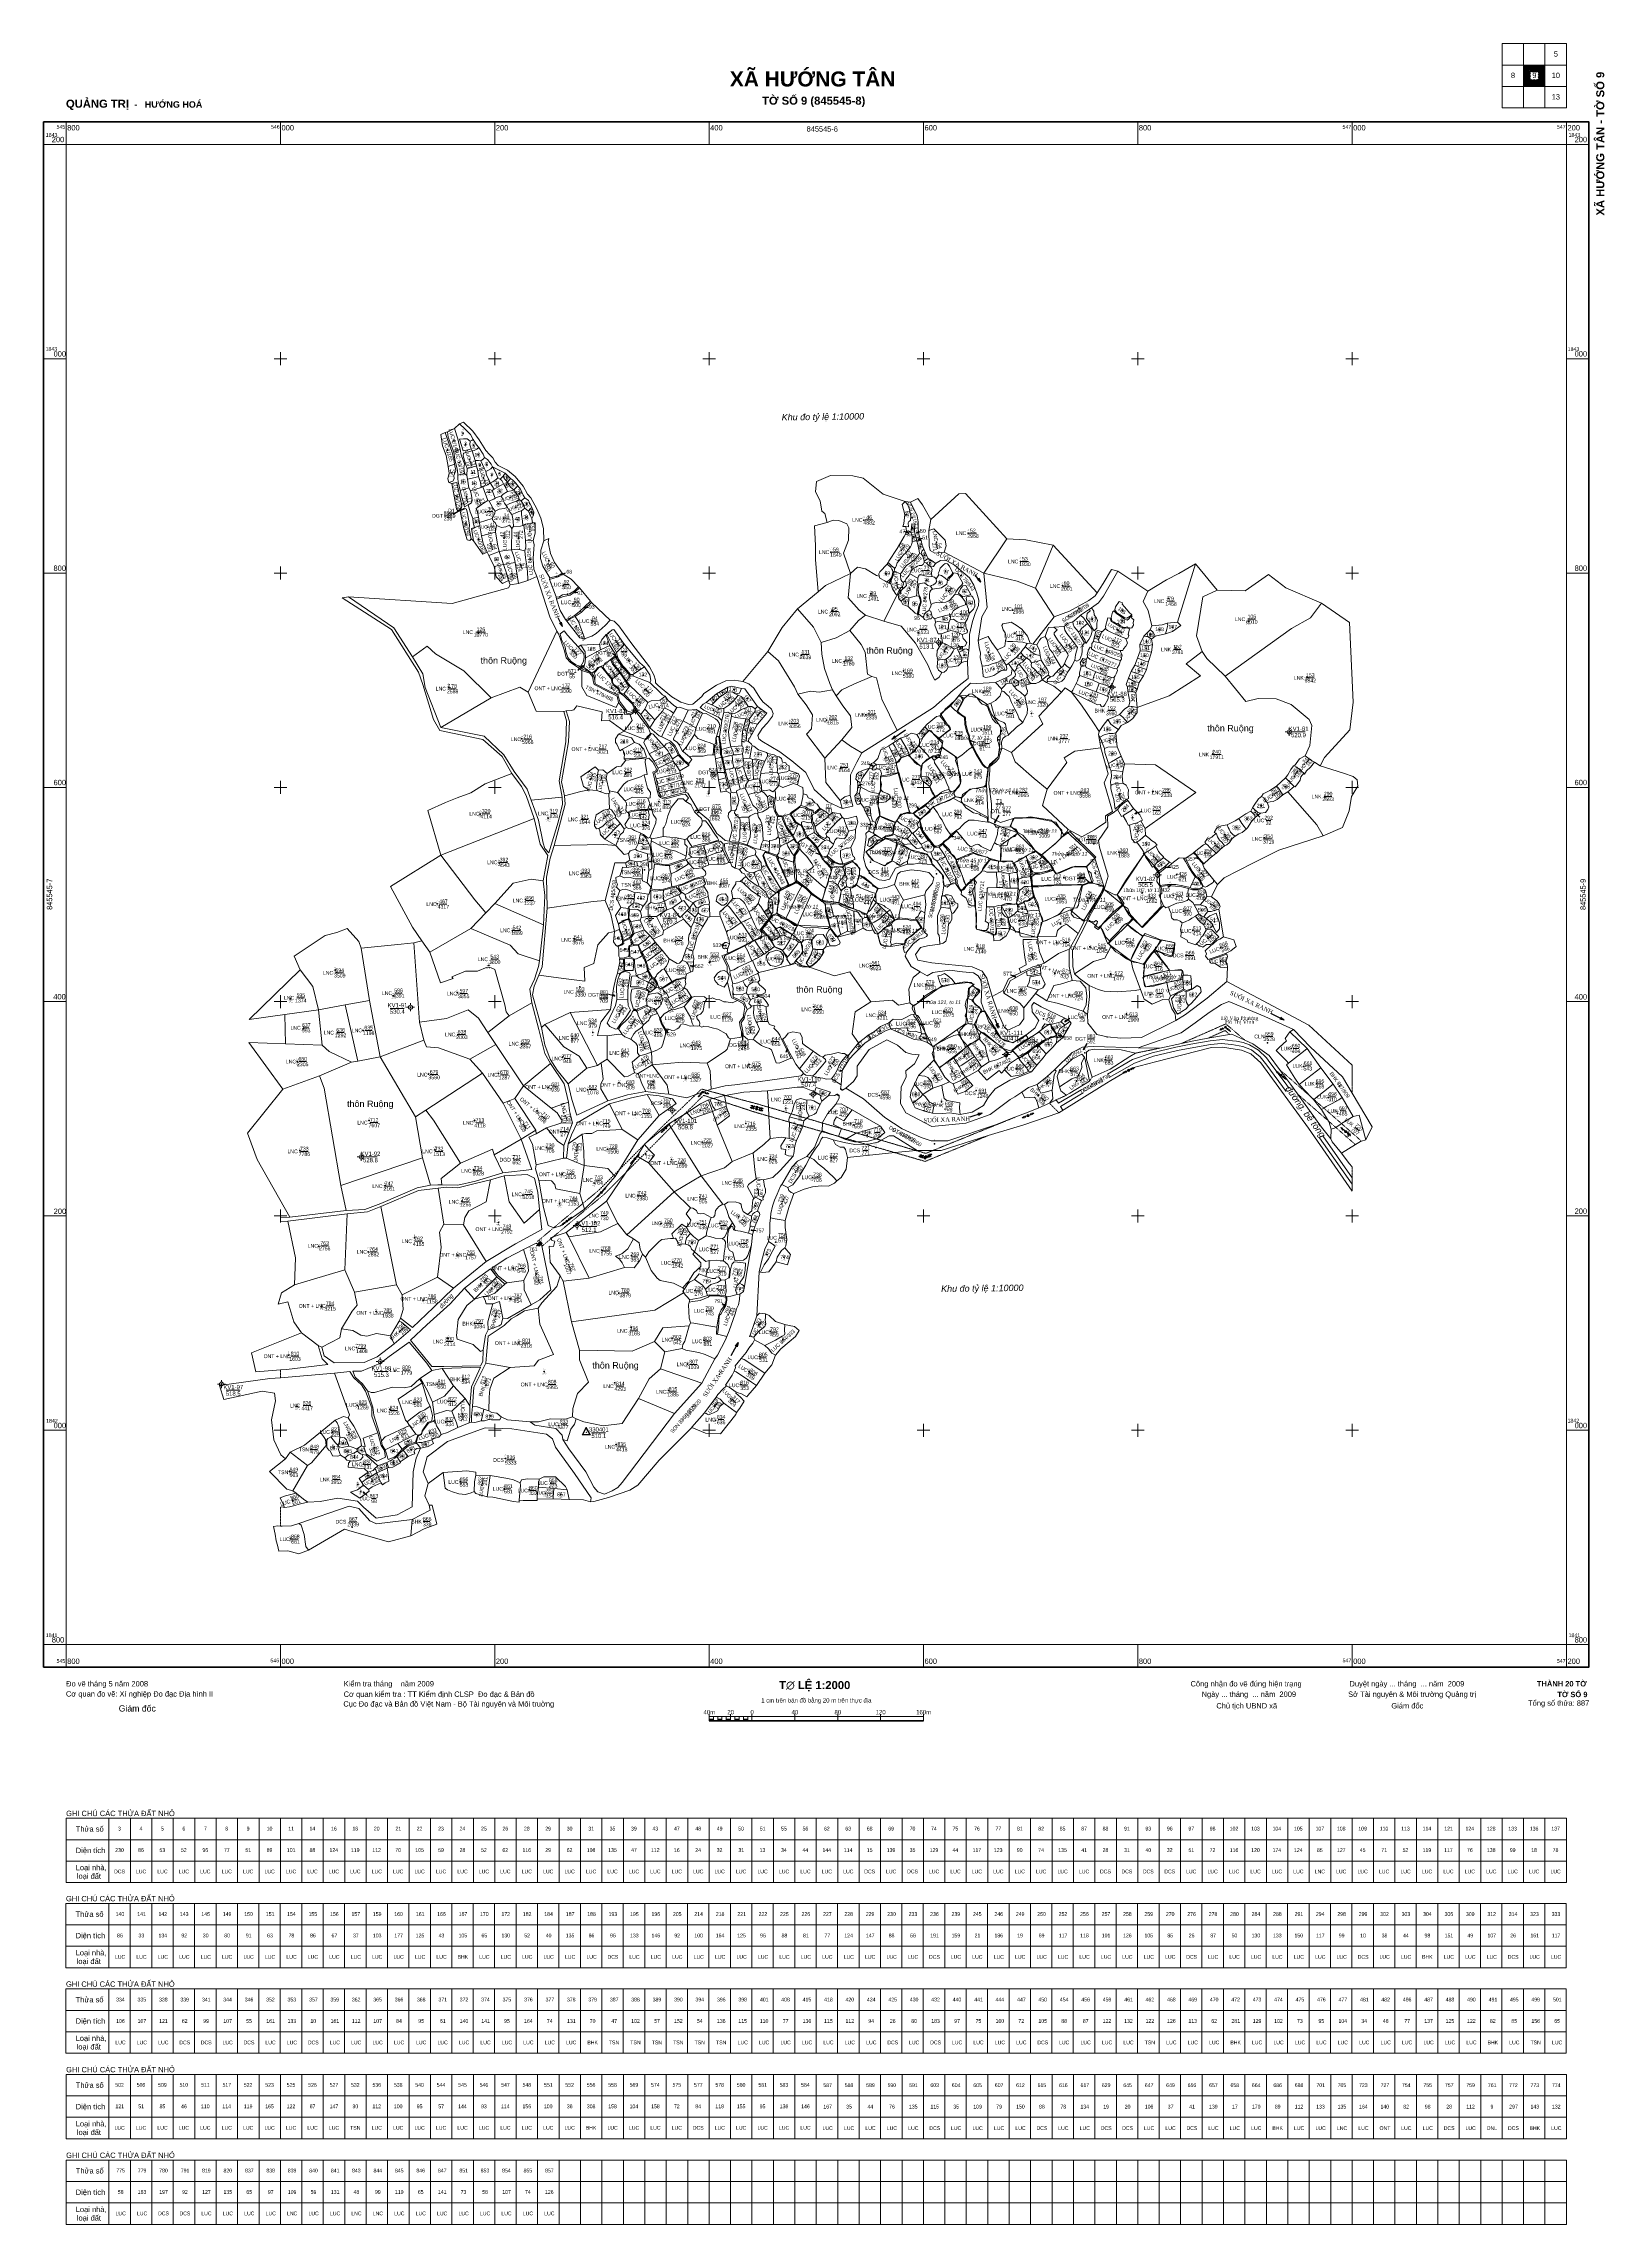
# Model space of a CAD drawing. Header units: metres. Extents: x 545779 to 547235, y 1841259 to 1843294.
import ezdxf
from ezdxf.enums import TextEntityAlignment as Align

# ---------------------------------------------------------------- set-up
doc = ezdxf.new("R2010")
doc.units = ezdxf.units.M
doc.header["$MEASUREMENT"] = 0
doc.linetypes.add('DGN Style 1', pattern=[0.09648, 0, -0.09648])
for name, color, linetype, lineweight in [('Level 1', 7, 'Continuous', 0), ('Level 10', 7, 'Continuous', 0), ('Level 11', 7, 'Continuous', 0), ('Level 13', 7, 'Continuous', 0), ('Level 14', 7, 'Continuous', 0), ('Level 15', 7, 'Continuous', 0), ('Level 17', 7, 'Continuous', 0), ('Level 18', 7, 'Continuous', 0), ('Level 22', 7, 'Continuous', 0), ('Level 23', 7, 'Continuous', 0), ('Level 24', 7, 'Continuous', 0), ('Level 28', 7, 'Continuous', 0), ('Level 31', 7, 'Continuous', 0), ('Level 35', 7, 'Continuous', 0), ('Level 36', 7, 'Continuous', 0), ('Level 39', 7, 'Continuous', 0), ('Level 46', 7, 'Continuous', 0), ('Level 48', 7, 'Continuous', 0), ('Level 50', 7, 'Continuous', 0), ('Level 55', 7, 'Continuous', 0), ('Level 55 (Construction)', 7, 'Continuous', 0), ('Level 56', 7, 'Continuous', 0), ('Level 59', 7, 'Continuous', 0), ('Level 60', 7, 'Continuous', 0), ('Level 61', 7, 'Continuous', 0), ('Level 8', 7, 'Continuous', 0)]:
    doc.layers.add(name, color=color, linetype=linetype, lineweight=lineweight)
doc.styles.add('Style-univcd', font='univcd.shx')
doc.styles.add('Style-VHarial', font='VHarial.shx')
doc.styles.add('Style-VHarialb', font='VHarialb.shx')
doc.styles.add('Style-VHtimei', font='VHtimei.shx')
doc.styles.add('Style-Vnarial', font='Vnarial.shx')
doc.styles.add('Style-Vnariali', font='Vnariali.shx')
doc.styles.add('Style-vnarialNarrowI', font='vnarialNarrowI.shx')
doc.styles.add('Style-Vnavan', font='Vnavan.shx')
doc.styles.add('Style-Vntime', font='Vntime.shx')
doc.styles.add('Style-Vntimei', font='Vntimei.shx')
doc.dimstyles.get("Standard").update_dxf_attribs({"dimtxt": 0.18, "dimasz": 0.18, "dimexe": 0.18, "dimexo": 0.0625, "dimgap": 0.09, "dimtad": 0, "dimtih": 1, "dimtoh": 1, "dimdec": 4, "dimzin": 0, "dimdsep": 46, "dimtxsty": 'Standard', "dimcen": 0.09, "dimadec": 0, "dimazin": 0, "dimtfac": 1, "dimtdec": 4, "dimtofl": 0, "dimtmove": 0, "dimatfit": 3, "dimfxl": 1, "dimtolj": 1, "dimtzin": 0, "dimarcsym": 0})

# ---------------------------------------------------------------- blocks, each defined once
blk = doc.blocks.new('BIENTH')
at = {"layer": 'Level 55 (Construction)', "linetype": 'Continuous', "lineweight": 0}
h = blk.add_hatch(color=7, dxfattribs=at)
edge = h.paths.add_edge_path()
edge.add_arc((0, 0), 7.5, 0, 360)
blk.add_hatch(color=7, dxfattribs=at).paths.add_polyline_path([(1, 7), (-1, 7), (-1, 19), (6, 12), (6, 22), (4, 22), (7, 28), (10, 22), (8, 22), (8, 9), (1, 16)])
blk = doc.blocks.new('123')
at = {"color": 0, "linetype": 'ByBlock', "lineweight": -2, "flags": 128}
blk.add_lwpolyline([(0, -20), (1400, -20), (1400, -80), (0, -80), (0, -20)], close=True, dxfattribs=at)
for points in [[(40, -20), (40, -80)], [(60, -20), (60, -80)], [(80, -20), (80, -80)], [(100, -20), (100, -80)], [(120, -20), (120, -80)], [(140, -20), (140, -80)], [(160, -20), (160, -80)], [(180, -20), (180, -80)], [(200, -20), (200, -80)], [(220, -20), (220, -80)], [(240, -20), (240, -80)], [(260, -20), (260, -80)], [(280, -20), (280, -80)], [(300, -20), (300, -80)], [(320, -20), (320, -80)], [(340, -20), (340, -80)], [(360, -20), (360, -80)], [(380, -20), (380, -80)], [(400, -20), (400, -80)], [(420, -20), (420, -80)], [(440, -20), (440, -80)], [(460, -20), (460, -80)], [(480, -20), (480, -80)], [(500, -20), (500, -80)], [(520, -20), (520, -80)], [(540, -20), (540, -80)], [(560, -20), (560, -80)], [(580, -20), (580, -80)], [(600, -20), (600, -80)], [(620, -20), (620, -80)], [(640, -20), (640, -80)], [(660, -20), (660, -80)], [(680, -20), (680, -80)], [(700, -20), (700, -80)], [(720, -20), (720, -80)], [(740, -20), (740, -80)], [(760, -20), (760, -80)], [(780, -20), (780, -80)], [(800, -20), (800, -80)], [(820, -20), (820, -80)], [(840, -20), (840, -80)], [(860, -20), (860, -80)], [(880, -20), (880, -80)], [(900, -20), (900, -80)], [(920, -20), (920, -80)], [(940, -20), (940, -80)], [(960, -20), (960, -80)], [(980, -20), (980, -80)], [(1000, -20), (1000, -80)], [(1020, -20), (1020, -80)], [(1040, -20), (1040, -80)], [(1060, -20), (1060, -80)], [(1080, -20), (1080, -80)], [(1100, -20), (1100, -80)], [(1120, -20), (1120, -80)], [(1140, -20), (1140, -80)], [(1160, -20), (1160, -80)], [(1180, -20), (1180, -80)], [(1200, -20), (1200, -80)], [(1220, -20), (1220, -80)], [(1240, -20), (1240, -80)], [(1260, -20), (1260, -80)], [(1280, -20), (1280, -80)], [(1300, -20), (1300, -80)], [(1320, -20), (1320, -80)], [(1340, -20), (1340, -80)], [(1360, -20), (1360, -80)], [(1380, -20), (1380, -80)], [(0, -40), (1400, -40)], [(0, -60), (1400, -60)]]:
    blk.add_lwpolyline(points, dxfattribs=at)
at = {"color": 0, "linetype": 'ByBlock', "lineweight": -2, "style": 'Style-VHarial'}
blk.add_text('Ghi chó c¸c thöa ®Êt nhá', height=5, dxfattribs=at).set_placement((0, -18))
at = {"color": 0, "linetype": 'ByBlock', "lineweight": -2, "style": 'Style-Vnarial'}
for s, p in [('Thöa sè', (9, -30)), ('DiÖn tÝch', (9, -50)), ('Lo¹i nhµ,', (9, -66)), ('lo¹i ®Êt', (10, -74))]:
    blk.add_text(s, height=5, dxfattribs=at).set_placement(p, align=Align.MIDDLE_LEFT)
blk = doc.blocks.new('DKCDV')
at = {"layer": 'Level 8', "linetype": 'Continuous', "lineweight": 0}
h = blk.add_hatch(color=7, dxfattribs=at)
edge = h.paths.add_edge_path()
edge.add_arc((-0.0025, 0), 1.500009, 0, 360)
at = {"layer": 'Level 8', "color": 1, "linetype": 'Continuous', "lineweight": 0}
for p, q in [((-6.233372, 0), (-12.500078, 0)), ((0, 12.500078), (0, 6.266706)), ((12.500078, 0), (6.266706, 0)), ((0, -6.266706), (0, -12.500078))]:
    blk.add_line(p, q, dxfattribs=at)
for radius in [6.250039, 1.500009]:
    blk.add_circle((-0.0025, 0), radius, dxfattribs=at)
blk = doc.blocks.new('DTDNN')
at = {"layer": 'Level 8', "linetype": 'Continuous', "lineweight": 0}
for points in [[(-10, -5.8), (0, 11.6), (0, 9.6), (-8.3, -4.8)], [(-10, -5.8), (-8.3, -4.8), (8.3, -4.8), (0, 9.6), (0, 11.6), (10, -5.8)]]:
    blk.add_hatch(color=7, dxfattribs=at).paths.add_polyline_path(points)
h = blk.add_hatch(color=7, dxfattribs=at)
edge = h.paths.add_edge_path()
edge.add_arc((0, 0), 0.6, 0, 360)
at = {"layer": 'Level 8', "color": 1, "linetype": 'Continuous', "lineweight": 0, "flags": 128}
for points in [[(0, 11.6), (-10, -5.8), (-8.3, -4.8), (0, 9.6), (0, 11.6)], [(0, 11.6), (10, -5.8), (-10, -5.8), (-8.3, -4.8), (8.3, -4.8), (0, 9.6), (0, 11.6)]]:
    blk.add_lwpolyline(points, close=True, dxfattribs=at)
at = {"layer": 'Level 8', "color": 1, "linetype": 'Continuous', "lineweight": 0}
blk.add_circle((0, 0), 0.6, dxfattribs=at)
blk = doc.blocks.new('CS1')
at = {"layer": 'Level 48', "linetype": 'Continuous', "lineweight": 0}
h = blk.add_hatch(color=7, dxfattribs=at)
edge = h.paths.add_edge_path()
edge.add_arc((0.004881, -0.002353), 1.000001, 0, 360)
at = {"layer": 'Level 48', "color": 230, "linetype": 'Continuous', "lineweight": 0}
for p, q in [((-5.999424, 0.142497), (-4.05754, 0.733087)), ((-5.999424, 0.142497), (-1.000937, 0.025058)), ((-5.999424, 0.142497), (-4.172595, -0.670219)), ((-4.247473, 0.086151), (-2.311786, 0.684588)), ((-4.247473, 0.086151), (-2.418994, -0.71252)), ((4.250369, -0.12209), (2.423541, 0.690627)), ((5.997773, -0.156543), (4.177143, 0.648325)), ((5.997773, -0.156543), (0.999286, -0.039103)), ((4.250369, -0.12209), (2.322531, -0.714329)), ((5.997773, -0.156543), (4.055889, -0.747132))]:
    blk.add_line(p, q, dxfattribs=at)
blk.add_circle((0.004881, -0.002353), 1.000001, dxfattribs=at)
blk = doc.blocks.new('CS1_1')
at = {"layer": 'Level 48', "linetype": 'Continuous', "lineweight": 0}
h = blk.add_hatch(color=7, dxfattribs=at)
edge = h.paths.add_edge_path()
edge.add_arc((0.004881, -0.002353), 1.000001, 0, 360)
at = {"layer": 'Level 48', "color": 230, "linetype": 'Continuous', "lineweight": 0}
for p, q in [((-6.002083, 0.14157), (-4.060547, 0.726757)), ((-6.002083, 0.14157), (-1.001113, 0.016565)), ((-6.002083, 0.14157), (-4.169958, -0.669678)), ((-4.251249, 0.086028), (-2.308182, 0.685274)), ((-4.251249, 0.086028), (-2.417593, -0.711161)), ((4.254451, -0.121941), (2.430121, 0.695571)), ((6.000552, -0.155629), (4.182486, 0.654088)), ((6.000552, -0.155629), (0.99805, -0.044684)), ((4.254451, -0.121941), (2.319179, -0.714924)), ((6.000552, -0.155629), (4.06528, -0.748611))]:
    blk.add_line(p, q, dxfattribs=at)
blk.add_circle((0.004881, -0.002353), 1.000001, dxfattribs=at)
blk = doc.blocks.new('CS1_2')
at = {"layer": 'Level 48', "linetype": 'Continuous', "lineweight": 0}
h = blk.add_hatch(color=7, dxfattribs=at)
edge = h.paths.add_edge_path()
edge.add_arc((0.004881, -0.002353), 1.000001, 0, 360)
at = {"layer": 'Level 48', "color": 230, "linetype": 'Continuous', "lineweight": 0}
for p, q in [((-5.997379, 0.137527), (-4.061927, 0.726623)), ((-5.997379, 0.137527), (-0.997316, 0.016217)), ((-5.997379, 0.137527), (-4.166912, -0.673335)), ((-4.24422, 0.091272), (-2.308768, 0.680368)), ((-4.24422, 0.091272), (-2.418247, -0.706181)), ((4.253209, -0.11809), (2.431694, 0.688315)), ((5.997416, -0.159887), (4.175901, 0.646518)), ((5.997416, -0.159887), (0.997353, -0.038577)), ((4.253209, -0.11809), (2.317757, -0.707186)), ((5.997416, -0.159887), (4.061965, -0.748983))]:
    blk.add_line(p, q, dxfattribs=at)
blk.add_circle((0.004881, -0.002353), 1.000001, dxfattribs=at)
blk = doc.blocks.new('CS1_3')
at = {"layer": 'Level 48', "linetype": 'Continuous', "lineweight": 0}
h = blk.add_hatch(color=7, dxfattribs=at)
edge = h.paths.add_edge_path()
edge.add_arc((0.004881, -0.002353), 1, 0, 360)
at = {"layer": 'Level 48', "color": 230, "linetype": 'Continuous', "lineweight": 0}
for p, q in [((-5.996457, 0.136297), (-4.063533, 0.729172)), ((-5.996457, 0.136297), (-1.004451, 0.019445)), ((-5.996457, 0.136297), (-4.167958, -0.674251)), ((-4.251496, 0.091465), (-2.30939, 0.680379)), ((-4.251496, 0.091465), (-2.419036, -0.709901)), ((4.248796, -0.122973), (2.43344, 0.692797)), ((5.997718, -0.158622), (4.1784, 0.647965)), ((5.997718, -0.158622), (0.996529, -0.03781)), ((4.248796, -0.122973), (2.319832, -0.706665)), ((5.997718, -0.158622), (4.064793, -0.751497))]:
    blk.add_line(p, q, dxfattribs=at)
blk.add_circle((0.004881, -0.002353), 1, dxfattribs=at)
blk = doc.blocks.new('CS1_4')
at = {"layer": 'Level 48', "linetype": 'Continuous', "lineweight": 0}
h = blk.add_hatch(color=7, dxfattribs=at)
edge = h.paths.add_edge_path()
edge.add_arc((0.004881, -0.002353), 1.000001, 0, 360)
at = {"layer": 'Level 48', "color": 230, "linetype": 'Continuous', "lineweight": 0}
for p, q in [((-6.000041, 0.141616), (-4.063331, 0.724335)), ((-6.000041, 0.141616), (-1.004059, 0.019165)), ((-6.000041, 0.141616), (-4.170665, -0.672441)), ((-4.246612, 0.091714), (-2.312306, 0.684139)), ((-4.246612, 0.091714), (-2.41964, -0.712636)), ((4.253825, -0.120834), (2.424449, 0.693223)), ((6.004849, -0.161029), (4.175473, 0.653028)), ((6.004849, -0.161029), (0.999161, -0.040983)), ((4.253825, -0.120834), (2.319519, -0.71326)), ((6.004849, -0.161029), (4.058433, -0.746152))]:
    blk.add_line(p, q, dxfattribs=at)
blk.add_circle((0.004881, -0.002353), 1.000001, dxfattribs=at)
blk = doc.blocks.new('CS1_5')
at = {"layer": 'Level 48', "linetype": 'Continuous', "lineweight": 0}
h = blk.add_hatch(color=7, dxfattribs=at)
edge = h.paths.add_edge_path()
edge.add_arc((0.004881, -0.002353), 0.999998, 0, 360)
at = {"layer": 'Level 48', "color": 230, "linetype": 'Continuous', "lineweight": 0}
for p, q in [((-6.002692, 0.140611), (-4.057328, 0.729205)), ((-6.002692, 0.140611), (-1.004089, 0.017373)), ((-6.002692, 0.140611), (-4.171871, -0.670178)), ((-4.249181, 0.093838), (-2.313518, 0.680011)), ((-4.249181, 0.093838), (-2.420781, -0.707249)), ((4.246743, -0.125367), (2.425624, 0.687844)), ((5.997833, -0.162437), (4.176714, 0.650774)), ((5.997833, -0.162437), (0.99923, -0.039199)), ((4.246743, -0.125367), (2.320783, -0.709118)), ((5.997833, -0.162437), (4.062171, -0.74861))]:
    blk.add_line(p, q, dxfattribs=at)
blk.add_circle((0.004881, -0.002353), 0.999998, dxfattribs=at)
blk = doc.blocks.new('CS1_6')
at = {"layer": 'Level 48', "linetype": 'Continuous', "lineweight": 0}
h = blk.add_hatch(color=7, dxfattribs=at)
edge = h.paths.add_edge_path()
edge.add_arc((0.004881, -0.002353), 1.000001, 0, 360)
at = {"layer": 'Level 48', "color": 230, "linetype": 'Continuous', "lineweight": 0}
for p, q in [((-6.004282, 0.14139), (-4.061073, 0.732278)), ((-6.004282, 0.14139), (-0.997495, 0.017494)), ((-6.004282, 0.14139), (-4.170897, -0.671019)), ((-4.250869, 0.09089), (-2.30766, 0.681778)), ((-4.250869, 0.09089), (-2.416735, -0.707397)), ((4.249371, -0.119135), (2.430108, 0.692525)), ((5.996097, -0.162199), (4.176834, 0.649461)), ((5.996097, -0.162199), (1.003433, -0.039051)), ((4.249371, -0.119135), (2.320284, -0.710772)), ((5.996097, -0.162199), (4.060324, -0.746401))]:
    blk.add_line(p, q, dxfattribs=at)
blk.add_circle((0.004881, -0.002353), 1.000001, dxfattribs=at)
blk = doc.blocks.new('CS1_7')
at = {"layer": 'Level 48', "linetype": 'Continuous', "lineweight": 0}
h = blk.add_hatch(color=7, dxfattribs=at)
edge = h.paths.add_edge_path()
edge.add_arc((0.004881, -0.002353), 1, 0, 360)
at = {"layer": 'Level 48', "color": 230, "linetype": 'Continuous', "lineweight": 0}
for p, q in [((-5.999016, 0.134998), (-4.057366, 0.73341)), ((-5.999016, 0.134998), (-1.004825, 0.018078)), ((-5.999016, 0.134998), (-4.170708, -0.676538)), ((-4.251798, 0.093413), (-2.310999, 0.677708)), ((-4.251798, 0.093413), (-2.416006, -0.711491)), ((4.250095, -0.121646), (2.435904, 0.689039)), ((5.997314, -0.163231), (4.183122, 0.647454)), ((5.997314, -0.163231), (0.99649, -0.038827)), ((4.250095, -0.121646), (2.323413, -0.706792)), ((5.997314, -0.163231), (4.056515, -0.747527))]:
    blk.add_line(p, q, dxfattribs=at)
blk.add_circle((0.004881, -0.002353), 1, dxfattribs=at)
blk = doc.blocks.new('CS1_8')
at = {"layer": 'Level 48', "linetype": 'Continuous', "lineweight": 0}
h = blk.add_hatch(color=7, dxfattribs=at)
edge = h.paths.add_edge_path()
edge.add_arc((0.004881, -0.002353), 1.000002, 0, 360)
at = {"layer": 'Level 48', "color": 230, "linetype": 'Continuous', "lineweight": 0}
for p, q in [((-5.997914, 0.139969), (-4.059392, 0.731789)), ((-5.997914, 0.139969), (-0.997432, 0.020842)), ((-5.997914, 0.139969), (-4.173926, -0.671134)), ((-4.25134, 0.091041), (-2.312818, 0.682861)), ((-4.25134, 0.091041), (-2.419894, -0.7134)), ((4.249747, -0.11928), (2.42576, 0.691822)), ((6.003779, -0.161546), (4.179792, 0.649556)), ((6.003779, -0.161546), (1.003297, -0.04242)), ((4.249747, -0.11928), (2.325345, -0.711896)), ((6.003779, -0.161546), (4.058595, -0.745908))]:
    blk.add_line(p, q, dxfattribs=at)
blk.add_circle((0.004881, -0.002353), 1.000002, dxfattribs=at)
blk = doc.blocks.new('CS1_9')
at = {"layer": 'Level 48', "linetype": 'Continuous', "lineweight": 0}
h = blk.add_hatch(color=7, dxfattribs=at)
edge = h.paths.add_edge_path()
edge.add_arc((0.004881, -0.002353), 1.000002, 0, 360)
at = {"layer": 'Level 48', "color": 230, "linetype": 'Continuous', "lineweight": 0}
for p, q in [((-5.994071, 0.139452), (-4.061969, 0.735438)), ((-5.994071, 0.139452), (-0.996218, 0.018773)), ((-5.994071, 0.139452), (-4.169906, -0.667045)), ((-4.248677, 0.085482), (-2.308866, 0.675099)), ((-4.248677, 0.085482), (-2.418144, -0.713305)), ((4.24499, -0.121349), (2.427194, 0.692858)), ((6.003121, -0.159899), (4.178956, 0.646598)), ((6.003121, -0.159899), (1.005269, -0.03922)), ((4.24499, -0.121349), (2.319257, -0.709625)), ((6.003121, -0.159899), (4.06331, -0.749516))]:
    blk.add_line(p, q, dxfattribs=at)
blk.add_circle((0.004881, -0.002353), 1.000002, dxfattribs=at)
blk = doc.blocks.new('TerminatorOpen_0.5')
at = {"color": 0, "linetype": 'ByBlock', "lineweight": -2}
for q in [(-1, 0.25), (-1, 0), (-1, -0.25)]:
    blk.add_line((0, 0), q, dxfattribs=at)
blk = doc.blocks.new('N_THUA')
at = {"layer": 'Level 13', "color": 230, "linetype": 'Continuous', "lineweight": 0, "style": 'Style-vnarialNarrowI'}
blk.add_text('LUC 1/185', height=3.499925, rotation=0.000048, dxfattribs=at).set_placement((0.154738, -0.007805), align=Align.MIDDLE_CENTER)
blk = doc.blocks.new('N_THUA_1')
at = {"layer": 'Level 13', "color": 230, "linetype": 'Continuous', "lineweight": 0, "style": 'Style-vnarialNarrowI'}
blk.add_text('LUC 2/149', height=3.499971, rotation=359.999907, dxfattribs=at).set_placement((0.140925, 0.004217), align=Align.MIDDLE_CENTER)
blk = doc.blocks.new('N_THUA_2')
at = {"layer": 'Level 13', "color": 230, "linetype": 'Continuous', "lineweight": 0, "style": 'Style-vnarialNarrowI'}
for s, p in [('3', (0.099781, -0.01001)), ('230', (0.124692, -20.01001)), ('DCS', (0.146523, -40.01001))]:
    blk.add_text(s, height=3.49998, dxfattribs=at).set_placement(p, align=Align.MIDDLE_CENTER)
blk = doc.blocks.new('N_THUA_3')
at = {"layer": 'Level 13', "color": 230, "linetype": 'Continuous', "lineweight": 0, "style": 'Style-vnarialNarrowI'}
blk.add_text('3', height=3.49998, dxfattribs=at).set_placement((0.109781, -0.00001), align=Align.MIDDLE_CENTER)
blk = doc.blocks.new('N_THUA_4')
at = {"layer": 'Level 13', "color": 230, "linetype": 'Continuous', "lineweight": 0, "style": 'Style-vnarialNarrowI'}
for s, p in [('4', (0.087697, -0.01001)), ('86', (0.163927, -20.01001)), ('LUC', (0.194291, -40.01001))]:
    blk.add_text(s, height=3.49998, dxfattribs=at).set_placement(p, align=Align.MIDDLE_CENTER)
blk = doc.blocks.new('N_THUA_5')
at = {"layer": 'Level 13', "color": 230, "linetype": 'Continuous', "lineweight": 0, "style": 'Style-vnarialNarrowI'}
blk.add_text('4', height=3.49998, dxfattribs=at).set_placement((0.097697, -0.00001), align=Align.MIDDLE_CENTER)
blk = doc.blocks.new('N_THUA_6')
at = {"layer": 'Level 13', "color": 230, "linetype": 'Continuous', "lineweight": 0, "style": 'Style-vnarialNarrowI'}
for s, p in [('5', (0.139127, -0.01001)), ('53', (0.094633, -20.01001)), ('LUC', (0.194291, -40.01001))]:
    blk.add_text(s, height=3.49998, dxfattribs=at).set_placement(p, align=Align.MIDDLE_CENTER)
blk = doc.blocks.new('N_THUA_7')
at = {"layer": 'Level 13', "color": 230, "linetype": 'Continuous', "lineweight": 0, "style": 'Style-vnarialNarrowI'}
blk.add_text('5', height=3.49998, dxfattribs=at).set_placement((0.149127, -0.00001), align=Align.MIDDLE_CENTER)
blk = doc.blocks.new('N_THUA_8')
at = {"layer": 'Level 13', "color": 230, "linetype": 'Continuous', "lineweight": 0, "style": 'Style-vnarialNarrowI'}
for s, p in [('6', (0.159075, -0.01001)), ('52', (0.102964, -20.01001)), ('LUC', (0.194291, -40.01001))]:
    blk.add_text(s, height=3.49998, dxfattribs=at).set_placement(p, align=Align.MIDDLE_CENTER)
blk = doc.blocks.new('N_THUA_9')
at = {"layer": 'Level 13', "color": 230, "linetype": 'Continuous', "lineweight": 0, "style": 'Style-vnarialNarrowI'}
blk.add_text('6', height=3.49998, dxfattribs=at).set_placement((0.169075, -0.00001), align=Align.MIDDLE_CENTER)
blk = doc.blocks.new('N_THUA_10')
at = {"layer": 'Level 13', "color": 230, "linetype": 'Continuous', "lineweight": 0, "style": 'Style-vnarialNarrowI'}
for s, p in [('7', (0.22957, -0.01001)), ('96', (0.163927, -20.01001)), ('LUC', (0.194291, -40.01001))]:
    blk.add_text(s, height=3.49998, dxfattribs=at).set_placement(p, align=Align.MIDDLE_CENTER)
blk = doc.blocks.new('N_THUA_11')
at = {"layer": 'Level 13', "color": 230, "linetype": 'Continuous', "lineweight": 0, "style": 'Style-vnarialNarrowI'}
blk.add_text('7', height=3.49998, dxfattribs=at).set_placement((0.23957, -0.00001), align=Align.MIDDLE_CENTER)
blk = doc.blocks.new('N_THUA_12')
at = {"layer": 'Level 13', "color": 230, "linetype": 'Continuous', "lineweight": 0, "style": 'Style-vnarialNarrowI'}
for s, p in [('8', (0.158527, -0.01001)), ('77', (0.234422, -20.01001)), ('LUC', (0.194291, -40.01001))]:
    blk.add_text(s, height=3.49998, dxfattribs=at).set_placement(p, align=Align.MIDDLE_CENTER)
blk = doc.blocks.new('N_THUA_13')
at = {"layer": 'Level 13', "color": 230, "linetype": 'Continuous', "lineweight": 0, "style": 'Style-vnarialNarrowI'}
blk.add_text('8', height=3.49998, dxfattribs=at).set_placement((0.168527, -0.00001), align=Align.MIDDLE_CENTER)
blk = doc.blocks.new('N_THUA_14')
at = {"layer": 'Level 13', "color": 230, "linetype": 'Continuous', "lineweight": 0, "style": 'Style-vnarialNarrowI'}
for s, p in [('9', (0.123586, -0.01001)), ('51', (0.29984, -20.01001)), ('LUC', (0.194291, -40.01001))]:
    blk.add_text(s, height=3.49998, dxfattribs=at).set_placement(p, align=Align.MIDDLE_CENTER)
blk = doc.blocks.new('N_THUA_15')
at = {"layer": 'Level 13', "color": 230, "linetype": 'Continuous', "lineweight": 0, "style": 'Style-vnarialNarrowI'}
blk.add_text('9', height=3.49998, dxfattribs=at).set_placement((0.133586, -0.00001), align=Align.MIDDLE_CENTER)
blk = doc.blocks.new('N_THUA_16')
at = {"layer": 'Level 13', "color": 230, "linetype": 'Continuous', "lineweight": 0, "style": 'Style-vnarialNarrowI'}
for s, p in [('10', (0.11984, -0.01001)), ('89', (0.128438, -20.01001)), ('LUC', (0.194291, -40.01001))]:
    blk.add_text(s, height=3.49998, dxfattribs=at).set_placement(p, align=Align.MIDDLE_CENTER)
blk = doc.blocks.new('N_THUA_17')
at = {"layer": 'Level 13', "color": 230, "linetype": 'Continuous', "lineweight": 0, "style": 'Style-vnarialNarrowI'}
blk.add_text('10', height=3.49998, dxfattribs=at).set_placement((0.12984, -0.00001), align=Align.MIDDLE_CENTER)
blk = doc.blocks.new('N_THUA_18')
at = {"layer": 'Level 13', "color": 230, "linetype": 'Continuous', "lineweight": 0, "style": 'Style-vnarialNarrowI'}
for s, p in [('11', (0.29984, -0.01001)), ('101', (0.294692, -20.01001)), ('LUC', (0.194291, -40.01001))]:
    blk.add_text(s, height=3.49998, dxfattribs=at).set_placement(p, align=Align.MIDDLE_CENTER)
blk = doc.blocks.new('N_THUA_19')
at = {"layer": 'Level 13', "color": 230, "linetype": 'Continuous', "lineweight": 0, "style": 'Style-vnarialNarrowI'}
blk.add_text('11', height=3.49998, dxfattribs=at).set_placement((0.30984, -0.00001), align=Align.MIDDLE_CENTER)
blk = doc.blocks.new('N_THUA_20')
at = {"layer": 'Level 13', "color": 230, "linetype": 'Continuous', "lineweight": 13, "flags": 128}
blk.add_lwpolyline([(-1.654936, -0.009442), (3.69987, -0.005971)], dxfattribs=at)
at = {"layer": 'Level 13', "color": 230, "linetype": 'Continuous', "lineweight": 0, "style": 'Style-vnarialNarrowI'}
blk.add_text('LUC ', height=3.499941, rotation=0.000213, dxfattribs=at).set_placement((-2.583388, -0.013576), align=Align.MIDDLE_RIGHT)
blk.add_text('12', height=3.499941, rotation=0.000213, dxfattribs=at).set_placement((1.14935, 0.770284), align=Align.CENTER)
blk.add_text('137', height=3.499941, rotation=0.000213, dxfattribs=at).set_placement((1.288443, -0.792198), align=Align.TOP_CENTER)
blk = doc.blocks.new('N_THUA_21')
at = {"layer": 'Level 13', "color": 230, "linetype": 'Continuous', "lineweight": 0, "style": 'Style-vnarialNarrowI'}
blk.add_text('LUC 13/152', height=3.499985, rotation=359.999989, dxfattribs=at).set_placement((0.120736, 0.008025), align=Align.MIDDLE_CENTER)
blk = doc.blocks.new('N_THUA_22')
at = {"layer": 'Level 13', "color": 230, "linetype": 'Continuous', "lineweight": 0, "style": 'Style-vnarialNarrowI'}
for s, p in [('14', (0.092549, -0.01001)), ('88', (0.153379, -20.01001)), ('LUC', (0.194291, -40.01001))]:
    blk.add_text(s, height=3.49998, dxfattribs=at).set_placement(p, align=Align.MIDDLE_CENTER)
blk = doc.blocks.new('N_THUA_23')
at = {"layer": 'Level 13', "color": 230, "linetype": 'Continuous', "lineweight": 0, "style": 'Style-vnarialNarrowI'}
blk.add_text('14', height=3.49998, dxfattribs=at).set_placement((0.102549, -0.00001), align=Align.MIDDLE_CENTER)
blk = doc.blocks.new('N_THUA_24')
at = {"layer": 'Level 13', "color": 230, "linetype": 'Continuous', "lineweight": 0, "style": 'Style-vnarialNarrowI'}
blk.add_text('LUC 15/129', height=3.499979, rotation=0.00013, dxfattribs=at).set_placement((0.153098, 0.006781), align=Align.MIDDLE_CENTER)
blk = doc.blocks.new('N_THUA_25')
at = {"layer": 'Level 13', "color": 230, "linetype": 'Continuous', "lineweight": 0, "style": 'Style-vnarialNarrowI'}
for s, p in [('16', (0.163927, -0.01001)), ('124', (0.097401, -20.01001)), ('LUC', (0.194291, -40.01001))]:
    blk.add_text(s, height=3.49998, dxfattribs=at).set_placement(p, align=Align.MIDDLE_CENTER)
blk = doc.blocks.new('N_THUA_26')
at = {"layer": 'Level 13', "color": 230, "linetype": 'Continuous', "lineweight": 0, "style": 'Style-vnarialNarrowI'}
blk.add_text('16', height=3.49998, dxfattribs=at).set_placement((0.173927, -0.00001), align=Align.MIDDLE_CENTER)
blk = doc.blocks.new('N_THUA_27')
at = {"layer": 'Level 13', "color": 230, "linetype": 'Continuous', "lineweight": 13, "flags": 128}
blk.add_lwpolyline([(-1.676254, -0.008239), (3.576077, -0.006139)], dxfattribs=at)
at = {"layer": 'Level 13', "color": 230, "linetype": 'Continuous', "lineweight": 0, "style": 'Style-vnarialNarrowI'}
blk.add_text('LUC ', height=3.499746, rotation=0.000051, dxfattribs=at).set_placement((-2.611557, -0.003556), align=Align.MIDDLE_RIGHT)
blk.add_text('17', height=3.499746, rotation=0.000051, dxfattribs=at).set_placement((1.180927, 0.779599), align=Align.CENTER)
blk.add_text('134', height=3.499746, rotation=0.000051, dxfattribs=at).set_placement((1.054669, -0.790245), align=Align.TOP_CENTER)
blk = doc.blocks.new('N_THUA_28')
at = {"layer": 'Level 13', "color": 230, "linetype": 'Continuous', "lineweight": 0, "style": 'Style-vnarialNarrowI'}
for s, p in [('18', (0.153379, -0.01001)), ('119', (0.13329, -20.01001)), ('LUC', (0.194291, -40.01001))]:
    blk.add_text(s, height=3.49998, dxfattribs=at).set_placement(p, align=Align.MIDDLE_CENTER)
blk = doc.blocks.new('N_THUA_29')
at = {"layer": 'Level 13', "color": 230, "linetype": 'Continuous', "lineweight": 0, "style": 'Style-vnarialNarrowI'}
blk.add_text('18', height=3.49998, dxfattribs=at).set_placement((0.163379, -0.00001), align=Align.MIDDLE_CENTER)
blk = doc.blocks.new('N_THUA_30')
at = {"layer": 'Level 13', "color": 230, "linetype": 'Continuous', "lineweight": 13, "flags": 128}
blk.add_lwpolyline([(-1.696407, -0.002911), (3.33924, 0.000366)], dxfattribs=at)
at = {"layer": 'Level 13', "color": 230, "linetype": 'Continuous', "lineweight": 0, "style": 'Style-vnarialNarrowI'}
blk.add_text('LUC ', height=3.499864, rotation=0.000033, dxfattribs=at).set_placement((-2.598286, 0.00369), align=Align.MIDDLE_RIGHT)
blk.add_text('19', height=3.499864, rotation=0.000033, dxfattribs=at).set_placement((0.961796, 0.783925), align=Align.CENTER)
blk.add_text('121', height=3.499864, rotation=0.000033, dxfattribs=at).set_placement((1.127383, -0.774515), align=Align.TOP_CENTER)
blk = doc.blocks.new('N_THUA_31')
at = {"layer": 'Level 13', "color": 230, "linetype": 'Continuous', "lineweight": 0, "style": 'Style-vnarialNarrowI'}
for s, p in [('20', (0.11984, -0.01001)), ('112', (0.107816, -20.01001)), ('LUC', (0.194291, -40.01001))]:
    blk.add_text(s, height=3.49998, dxfattribs=at).set_placement(p, align=Align.MIDDLE_CENTER)
blk = doc.blocks.new('N_THUA_32')
at = {"layer": 'Level 13', "color": 230, "linetype": 'Continuous', "lineweight": 0, "style": 'Style-vnarialNarrowI'}
blk.add_text('20', height=3.49998, dxfattribs=at).set_placement((0.12984, -0.00001), align=Align.MIDDLE_CENTER)
blk = doc.blocks.new('N_THUA_33')
at = {"layer": 'Level 13', "color": 230, "linetype": 'Continuous', "lineweight": 0, "style": 'Style-vnarialNarrowI'}
for s, p in [('21', (0.29984, -0.01001)), ('70', (0.11984, -20.01001)), ('LUC', (0.194291, -40.01001))]:
    blk.add_text(s, height=3.49998, dxfattribs=at).set_placement(p, align=Align.MIDDLE_CENTER)
blk = doc.blocks.new('N_THUA_34')
at = {"layer": 'Level 13', "color": 230, "linetype": 'Continuous', "lineweight": 0, "style": 'Style-vnarialNarrowI'}
blk.add_text('21', height=3.49998, dxfattribs=at).set_placement((0.30984, -0.00001), align=Align.MIDDLE_CENTER)
blk = doc.blocks.new('N_THUA_35')
at = {"layer": 'Level 13', "color": 230, "linetype": 'Continuous', "lineweight": 0, "style": 'Style-vnarialNarrowI'}
for s, p in [('22', (0.102964, -0.01001)), ('105', (0.128831, -20.01001)), ('LUC', (0.194291, -40.01001))]:
    blk.add_text(s, height=3.49998, dxfattribs=at).set_placement(p, align=Align.MIDDLE_CENTER)
blk = doc.blocks.new('N_THUA_36')
at = {"layer": 'Level 13', "color": 230, "linetype": 'Continuous', "lineweight": 0, "style": 'Style-vnarialNarrowI'}
blk.add_text('22', height=3.49998, dxfattribs=at).set_placement((0.112964, -0.00001), align=Align.MIDDLE_CENTER)
blk = doc.blocks.new('N_THUA_37')
at = {"layer": 'Level 13', "color": 230, "linetype": 'Continuous', "lineweight": 0, "style": 'Style-vnarialNarrowI'}
for s, p in [('23', (0.094633, -0.01001)), ('59', (0.128438, -20.01001)), ('LUC', (0.194291, -40.01001))]:
    blk.add_text(s, height=3.49998, dxfattribs=at).set_placement(p, align=Align.MIDDLE_CENTER)
blk = doc.blocks.new('N_THUA_38')
at = {"layer": 'Level 13', "color": 230, "linetype": 'Continuous', "lineweight": 0, "style": 'Style-vnarialNarrowI'}
blk.add_text('23', height=3.49986, rotation=304.167522, dxfattribs=at).set_placement((0.063393, -0.090547), align=Align.MIDDLE_CENTER)
blk = doc.blocks.new('N_THUA_39')
at = {"layer": 'Level 13', "color": 230, "linetype": 'Continuous', "lineweight": 0, "style": 'Style-vnarialNarrowI'}
for s, p in [('24', (0.092549, -0.01001)), ('28', (0.153379, -20.01001)), ('LUC', (0.194291, -40.01001))]:
    blk.add_text(s, height=3.49998, dxfattribs=at).set_placement(p, align=Align.MIDDLE_CENTER)
blk = doc.blocks.new('N_THUA_40')
at = {"layer": 'Level 13', "color": 230, "linetype": 'Continuous', "lineweight": 0, "style": 'Style-vnarialNarrowI'}
blk.add_text('24', height=3.49998, rotation=311.830506, dxfattribs=at).set_placement((0.066253, -0.073656), align=Align.MIDDLE_CENTER)
blk = doc.blocks.new('N_THUA_41')
at = {"layer": 'Level 13', "color": 230, "linetype": 'Continuous', "lineweight": 0, "style": 'Style-vnarialNarrowI'}
for s, p in [('25', (0.133979, -0.01001)), ('52', (0.102964, -20.01001)), ('LUC', (0.194291, -40.01001))]:
    blk.add_text(s, height=3.49998, dxfattribs=at).set_placement(p, align=Align.MIDDLE_CENTER)
blk = doc.blocks.new('N_THUA_42')
at = {"layer": 'Level 13', "color": 230, "linetype": 'Continuous', "lineweight": 0, "style": 'Style-vnarialNarrowI'}
blk.add_text('25', height=3.49998, rotation=316.353192, dxfattribs=at).set_placement((0.105693, -0.102239), align=Align.MIDDLE_CENTER)
blk = doc.blocks.new('N_THUA_43')
at = {"layer": 'Level 13', "color": 230, "linetype": 'Continuous', "lineweight": 0, "style": 'Style-vnarialNarrowI'}
for s, p in [('26', (0.163927, -0.01001)), ('62', (0.102964, -20.01001)), ('LUC', (0.194291, -40.01001))]:
    blk.add_text(s, height=3.49998, dxfattribs=at).set_placement(p, align=Align.MIDDLE_CENTER)
blk = doc.blocks.new('N_THUA_44')
at = {"layer": 'Level 13', "color": 230, "linetype": 'Continuous', "lineweight": 0, "style": 'Style-vnarialNarrowI'}
blk.add_text('26', height=3.49998, rotation=303.600333, dxfattribs=at).set_placement((0.093457, -0.142165), align=Align.MIDDLE_CENTER)
blk = doc.blocks.new('N_THUA_45')
at = {"layer": 'Level 13', "color": 230, "linetype": 'Continuous', "lineweight": 0, "style": 'Style-vnarialNarrowI'}
blk.add_text('DCS 27/157', height=3.499993, rotation=0.000008, dxfattribs=at).set_placement((0.223766, 0.005223), align=Align.MIDDLE_CENTER)
blk = doc.blocks.new('N_THUA_46')
at = {"layer": 'Level 13', "color": 230, "linetype": 'Continuous', "lineweight": 0, "style": 'Style-vnarialNarrowI'}
for s, p in [('28', (0.153379, -0.01001)), ('116', (0.158779, -20.01001)), ('LUC', (0.194291, -40.01001))]:
    blk.add_text(s, height=3.49998, dxfattribs=at).set_placement(p, align=Align.MIDDLE_CENTER)
blk = doc.blocks.new('N_THUA_47')
at = {"layer": 'Level 13', "color": 230, "linetype": 'Continuous', "lineweight": 0, "style": 'Style-vnarialNarrowI'}
blk.add_text('28', height=3.49998, rotation=85.999814, dxfattribs=at).set_placement((0.010537, 0.159651), align=Align.MIDDLE_CENTER)
blk = doc.blocks.new('N_THUA_48')
at = {"layer": 'Level 13', "color": 230, "linetype": 'Continuous', "lineweight": 0, "style": 'Style-vnarialNarrowI'}
for s, p in [('29', (0.128438, -0.01001)), ('29', (0.128438, -20.01001)), ('LUC', (0.194291, -40.01001))]:
    blk.add_text(s, height=3.49998, dxfattribs=at).set_placement(p, align=Align.MIDDLE_CENTER)
blk = doc.blocks.new('N_THUA_49')
at = {"layer": 'Level 13', "color": 230, "linetype": 'Continuous', "lineweight": 0, "style": 'Style-vnarialNarrowI'}
blk.add_text('29', height=3.49998, rotation=87.782364, dxfattribs=at).set_placement((0.001033, 0.134418), align=Align.MIDDLE_CENTER)
blk = doc.blocks.new('N_THUA_50')
at = {"layer": 'Level 13', "color": 230, "linetype": 'Continuous', "lineweight": 0, "style": 'Style-vnarialNarrowI'}
for s, p in [('30', (0.11984, -0.01001)), ('62', (0.102964, -20.01001)), ('LUC', (0.194291, -40.01001))]:
    blk.add_text(s, height=3.49998, dxfattribs=at).set_placement(p, align=Align.MIDDLE_CENTER)
blk = doc.blocks.new('N_THUA_51')
at = {"layer": 'Level 13', "color": 230, "linetype": 'Continuous', "lineweight": 0, "style": 'Style-vnarialNarrowI'}
blk.add_text('30', height=3.49998, dxfattribs=at).set_placement((0.12984, -0.00001), align=Align.MIDDLE_CENTER)
blk = doc.blocks.new('N_THUA_52')
at = {"layer": 'Level 13', "color": 230, "linetype": 'Continuous', "lineweight": 0, "style": 'Style-vnarialNarrowI'}
for s, p in [('31', (0.29984, -0.01001)), ('108', (0.158231, -20.01001)), ('LUC', (0.194291, -40.01001))]:
    blk.add_text(s, height=3.49998, dxfattribs=at).set_placement(p, align=Align.MIDDLE_CENTER)
blk = doc.blocks.new('N_THUA_53')
at = {"layer": 'Level 13', "color": 230, "linetype": 'Continuous', "lineweight": 0, "style": 'Style-vnarialNarrowI'}
blk.add_text('31', height=3.49998, dxfattribs=at).set_placement((0.30984, -0.00001), align=Align.MIDDLE_CENTER)
blk = doc.blocks.new('N_THUA_54')
at = {"layer": 'Level 13', "color": 230, "linetype": 'Continuous', "lineweight": 13, "flags": 128}
blk.add_lwpolyline([(-1.670059, -0.005366), (3.579082, -0.002694)], dxfattribs=at)
at = {"layer": 'Level 13', "color": 230, "linetype": 'Continuous', "lineweight": 0, "style": 'Style-vnarialNarrowI'}
blk.add_text('LUC ', height=3.499661, rotation=359.999858, dxfattribs=at).set_placement((-2.614709, -0.009498), align=Align.MIDDLE_RIGHT)
blk.add_text('32', height=3.499661, rotation=359.999858, dxfattribs=at).set_placement((1.074168, 0.771259), align=Align.CENTER)
blk.add_text('144', height=3.499661, rotation=359.999858, dxfattribs=at).set_placement((1.067265, -0.788259), align=Align.TOP_CENTER)
blk = doc.blocks.new('N_THUA_55')
at = {"layer": 'Level 13', "color": 230, "linetype": 'Continuous', "lineweight": 13, "flags": 128}
blk.add_lwpolyline([(-1.669816, -0.000046), (3.649123, 0.004389)], dxfattribs=at)
at = {"layer": 'Level 13', "color": 230, "linetype": 'Continuous', "lineweight": 0, "style": 'Style-vnarialNarrowI'}
blk.add_text('LUC ', height=3.499942, rotation=359.999855, dxfattribs=at).set_placement((-2.611281, -0.001055), align=Align.MIDDLE_RIGHT)
blk.add_text('33', height=3.499942, rotation=359.999855, dxfattribs=at).set_placement((1.083592, 0.777384), align=Align.CENTER)
blk.add_text('150', height=3.499942, rotation=359.999855, dxfattribs=at).set_placement((1.115191, -0.788864), align=Align.TOP_CENTER)
blk = doc.blocks.new('N_THUA_56')
at = {"layer": 'Level 13', "color": 230, "linetype": 'Continuous', "lineweight": 13, "flags": 128}
blk.add_lwpolyline([(-1.67, 0), (3.65, 0)], dxfattribs=at)
at = {"layer": 'Level 13', "color": 230, "linetype": 'Continuous', "lineweight": 0, "style": 'Style-vnarialNarrowI'}
blk.add_text('TSN ', height=3.49998, dxfattribs=at).set_placement((-2.769324, -0.00001), align=Align.MIDDLE_RIGHT)
blk.add_text('34', height=3.49998, dxfattribs=at).set_placement((1.092549, 0.78), align=Align.CENTER)
blk.add_text('272', height=3.49998, dxfattribs=at).set_placement((1.107816, -0.78002), align=Align.TOP_CENTER)
blk = doc.blocks.new('N_THUA_57')
at = {"layer": 'Level 13', "color": 230, "linetype": 'Continuous', "lineweight": 0, "style": 'Style-vnarialNarrowI'}
for s, p in [('35', (0.133979, -0.01001)), ('135', (0.128831, -20.01001)), ('LUC', (0.194291, -40.01001))]:
    blk.add_text(s, height=3.49998, dxfattribs=at).set_placement(p, align=Align.MIDDLE_CENTER)
blk = doc.blocks.new('N_THUA_58')
at = {"layer": 'Level 13', "color": 230, "linetype": 'Continuous', "lineweight": 0, "style": 'Style-vnarialNarrowI'}
blk.add_text('35', height=3.49998, dxfattribs=at).set_placement((0.143979, -0.00001), align=Align.MIDDLE_CENTER)
blk = doc.blocks.new('N_THUA_59')
at = {"layer": 'Level 13', "color": 230, "linetype": 'Continuous', "lineweight": 13, "flags": 128}
blk.add_lwpolyline([(-1.67, 0), (3.58, 0)], dxfattribs=at)
at = {"layer": 'Level 13', "color": 230, "linetype": 'Continuous', "lineweight": 0, "style": 'Style-vnarialNarrowI'}
blk.add_text('LUC ', height=3.49998, dxfattribs=at).set_placement((-2.601418, -0.00001), align=Align.MIDDLE_RIGHT)
blk.add_text('36', height=3.49998, dxfattribs=at).set_placement((1.133927, 0.78), align=Align.CENTER)
blk.add_text('229', height=3.49998, dxfattribs=at).set_placement((1.10329, -0.78002), align=Align.TOP_CENTER)
blk = doc.blocks.new('N_THUA_60')
at = {"layer": 'Level 13', "color": 230, "linetype": 'Continuous', "lineweight": 13, "flags": 128}
blk.add_lwpolyline([(-1.679412, 0.009143), (3.586215, 0.001555)], dxfattribs=at)
at = {"layer": 'Level 13', "color": 230, "linetype": 'Continuous', "lineweight": 0, "style": 'Style-vnarialNarrowI'}
blk.add_text('LUC ', height=3.499866, rotation=0.000319, dxfattribs=at).set_placement((-2.628343, -0.023084), align=Align.MIDDLE_RIGHT)
blk.add_text('37', height=3.499866, rotation=0.000319, dxfattribs=at).set_placement((1.176782, 0.752276), align=Align.CENTER)
blk.add_text('284', height=3.499866, rotation=0.000319, dxfattribs=at).set_placement((1.041026, -0.798686), align=Align.TOP_CENTER)
blk = doc.blocks.new('N_THUA_61')
at = {"layer": 'Level 13', "color": 230, "linetype": 'Continuous', "lineweight": 0, "style": 'Style-vnarialNarrowI'}
blk.add_text('LUC 38/156', height=3.499859, rotation=359.999984, dxfattribs=at).set_placement((0.171861, -0.00413), align=Align.MIDDLE_CENTER)
blk = doc.blocks.new('N_THUA_62')
at = {"layer": 'Level 13', "color": 230, "linetype": 'Continuous', "lineweight": 0, "style": 'Style-vnarialNarrowI'}
for s, p in [('39', (0.128438, -0.01001)), ('47', (0.234422, -20.01001)), ('LUC', (0.194291, -40.01001))]:
    blk.add_text(s, height=3.49998, dxfattribs=at).set_placement(p, align=Align.MIDDLE_CENTER)
blk = doc.blocks.new('N_THUA_63')
at = {"layer": 'Level 13', "color": 230, "linetype": 'Continuous', "lineweight": 0, "style": 'Style-vnarialNarrowI'}
blk.add_text('39', height=3.49998, dxfattribs=at).set_placement((0.138438, -0.00001), align=Align.MIDDLE_CENTER)
blk = doc.blocks.new('N_THUA_64')
at = {"layer": 'Level 13', "color": 230, "linetype": 'Continuous', "lineweight": 0, "style": 'Style-vnarialNarrowI'}
blk.add_text('LUC 40/183', height=3.499919, rotation=0.000066, dxfattribs=at).set_placement((0.121808, -0.004628), align=Align.MIDDLE_CENTER)
blk = doc.blocks.new('N_THUA_65')
at = {"layer": 'Level 13', "color": 230, "linetype": 'Continuous', "lineweight": 13, "flags": 128}
blk.add_lwpolyline([(-1.700002, 0), (3.344448, 0)], dxfattribs=at)
at = {"layer": 'Level 13', "color": 230, "linetype": 'Continuous', "lineweight": 0, "style": 'Style-vnarialNarrowI'}
blk.add_text('LUC ', height=3.499937, dxfattribs=at).set_placement((-2.602644, -0.005589), align=Align.MIDDLE_RIGHT)
blk.add_text('41', height=3.499937, dxfattribs=at).set_placement((1.127588, 0.777779), align=Align.CENTER)
blk.add_text('181', height=3.499937, dxfattribs=at).set_placement((1.121314, -0.777845), align=Align.TOP_CENTER)
blk = doc.blocks.new('N_THUA_66')
at = {"layer": 'Level 13', "color": 230, "linetype": 'Continuous', "lineweight": 13, "flags": 128}
blk.add_lwpolyline([(-1.670263, 0.003906), (3.650332, 0.00703)], dxfattribs=at)
at = {"layer": 'Level 13', "color": 230, "linetype": 'Continuous', "lineweight": 0, "style": 'Style-vnarialNarrowI'}
blk.add_text('LUC ', height=3.499977, rotation=359.99999, dxfattribs=at).set_placement((-2.605539, 0.007703), align=Align.MIDDLE_RIGHT)
blk.add_text('42', height=3.499977, rotation=359.99999, dxfattribs=at).set_placement((1.100613, 0.780841), align=Align.CENTER)
blk.add_text('312', height=3.499977, rotation=359.99999, dxfattribs=at).set_placement((1.10435, -0.776997), align=Align.TOP_CENTER)
blk = doc.blocks.new('N_THUA_67')
at = {"layer": 'Level 13', "color": 230, "linetype": 'Continuous', "lineweight": 0, "style": 'Style-vnarialNarrowI'}
for s, p in [('43', (0.094633, -0.01001)), ('112', (0.107816, -20.01001)), ('LUC', (0.194291, -40.01001))]:
    blk.add_text(s, height=3.49998, dxfattribs=at).set_placement(p, align=Align.MIDDLE_CENTER)
blk = doc.blocks.new('N_THUA_68')
at = {"layer": 'Level 13', "color": 230, "linetype": 'Continuous', "lineweight": 0, "style": 'Style-vnarialNarrowI'}
blk.add_text('43', height=3.49998, dxfattribs=at).set_placement((0.104633, -0.00001), align=Align.MIDDLE_CENTER)
blk = doc.blocks.new('N_THUA_69')
at = {"layer": 'Level 13', "color": 230, "linetype": 'Continuous', "lineweight": 13, "flags": 128}
blk.add_lwpolyline([(-1.670263, 0.003906), (3.650332, 0.00703)], dxfattribs=at)
at = {"layer": 'Level 13', "color": 230, "linetype": 'Continuous', "lineweight": 0, "style": 'Style-vnarialNarrowI'}
blk.add_text('LUC ', height=3.499977, rotation=359.99999, dxfattribs=at).set_placement((-2.605539, 0.007703), align=Align.MIDDLE_RIGHT)
blk.add_text('44', height=3.499977, rotation=359.99999, dxfattribs=at).set_placement((1.090194, 0.781466), align=Align.CENTER)
blk.add_text('272', height=3.499977, rotation=359.99999, dxfattribs=at).set_placement((1.10435, -0.776997), align=Align.TOP_CENTER)
blk = doc.blocks.new('N_THUA_70')
at = {"layer": 'Level 13', "color": 230, "linetype": 'Continuous', "lineweight": 13, "flags": 128}
blk.add_lwpolyline([(-1.670473, -0.004169), (3.651367, -0.003458)], dxfattribs=at)
at = {"layer": 'Level 13', "color": 230, "linetype": 'Continuous', "lineweight": 0, "style": 'Style-vnarialNarrowI'}
blk.add_text('LUC ', height=3.499859, rotation=359.999993, dxfattribs=at).set_placement((-2.599239, -0.001726), align=Align.MIDDLE_RIGHT)
blk.add_text('45', height=3.499859, rotation=359.999993, dxfattribs=at).set_placement((1.132907, 0.777459), align=Align.CENTER)
blk.add_text('152', height=3.499859, rotation=359.999993, dxfattribs=at).set_placement((1.110129, -0.783179), align=Align.TOP_CENTER)
blk = doc.blocks.new('N_THUA_71')
at = {"layer": 'Level 13', "color": 230, "linetype": 'Continuous', "lineweight": 13, "flags": 128}
blk.add_lwpolyline([(-1.44, 0), (5.64, 0)], dxfattribs=at)
at = {"layer": 'Level 13', "color": 230, "linetype": 'Continuous', "lineweight": 0, "style": 'Style-vnarialNarrowI'}
blk.add_text('LNC ', height=3.49998, dxfattribs=at).set_placement((-2.601418, -0.00001), align=Align.MIDDLE_RIGHT)
blk.add_text('46', height=3.49998, dxfattribs=at).set_placement((2.273927, 0.78), align=Align.CENTER)
blk.add_text('4882', height=3.49998, dxfattribs=at).set_placement((2.222668, -0.78002), align=Align.TOP_CENTER)
blk = doc.blocks.new('N_THUA_72')
at = {"layer": 'Level 13', "color": 230, "linetype": 'Continuous', "lineweight": 0, "style": 'Style-vnarialNarrowI'}
for s, p in [('47', (0.234422, -0.01001)), ('16', (0.163927, -20.01001)), ('LUC', (0.194291, -40.01001))]:
    blk.add_text(s, height=3.49998, dxfattribs=at).set_placement(p, align=Align.MIDDLE_CENTER)
blk = doc.blocks.new('N_THUA_73')
at = {"layer": 'Level 13', "color": 230, "linetype": 'Continuous', "lineweight": 0, "style": 'Style-vnarialNarrowI'}
blk.add_text('47', height=3.49998, dxfattribs=at).set_placement((0.244422, -0.00001), align=Align.MIDDLE_CENTER)
blk = doc.blocks.new('N_THUA_74')
at = {"layer": 'Level 13', "color": 230, "linetype": 'Continuous', "lineweight": 0, "style": 'Style-vnarialNarrowI'}
for s, p in [('48', (0.153379, -0.01001)), ('24', (0.092549, -20.01001)), ('LUC', (0.194291, -40.01001))]:
    blk.add_text(s, height=3.49998, dxfattribs=at).set_placement(p, align=Align.MIDDLE_CENTER)
blk = doc.blocks.new('N_THUA_75')
at = {"layer": 'Level 13', "color": 230, "linetype": 'Continuous', "lineweight": 0, "style": 'Style-vnarialNarrowI'}
blk.add_text('48', height=3.49998, rotation=86.775478, dxfattribs=at).set_placement((0.006843, 0.15804), align=Align.MIDDLE_CENTER)
blk = doc.blocks.new('N_THUA_76')
at = {"layer": 'Level 13', "color": 230, "linetype": 'Continuous', "lineweight": 0, "style": 'Style-vnarialNarrowI'}
for s, p in [('49', (0.128438, -0.01001)), ('32', (0.102964, -20.01001)), ('LUC', (0.194291, -40.01001))]:
    blk.add_text(s, height=3.49998, dxfattribs=at).set_placement(p, align=Align.MIDDLE_CENTER)
blk = doc.blocks.new('N_THUA_77')
at = {"layer": 'Level 13', "color": 230, "linetype": 'Continuous', "lineweight": 0, "style": 'Style-vnarialNarrowI'}
blk.add_text('49', height=3.49998, rotation=87.245036, dxfattribs=at).set_placement((-0.006532, 0.129871), align=Align.MIDDLE_CENTER)
blk = doc.blocks.new('N_THUA_78')
at = {"layer": 'Level 13', "color": 230, "linetype": 'Continuous', "lineweight": 0, "style": 'Style-vnarialNarrowI'}
for s, p in [('50', (0.11984, -0.01001)), ('31', (0.29984, -20.01001)), ('LUC', (0.194291, -40.01001))]:
    blk.add_text(s, height=3.49998, dxfattribs=at).set_placement(p, align=Align.MIDDLE_CENTER)
blk = doc.blocks.new('N_THUA_79')
at = {"layer": 'Level 13', "color": 230, "linetype": 'Continuous', "lineweight": 0, "style": 'Style-vnarialNarrowI'}
blk.add_text('50', height=3.49998, dxfattribs=at).set_placement((0.11984, -0.01001), align=Align.MIDDLE_CENTER)
blk = doc.blocks.new('N_THUA_80')
at = {"layer": 'Level 13', "color": 230, "linetype": 'Continuous', "lineweight": 0, "style": 'Style-vnarialNarrowI'}
for s, p in [('51', (0.29984, -0.01001)), ('13', (0.094633, -20.01001)), ('LUC', (0.194291, -40.01001))]:
    blk.add_text(s, height=3.49998, dxfattribs=at).set_placement(p, align=Align.MIDDLE_CENTER)
blk = doc.blocks.new('N_THUA_81')
at = {"layer": 'Level 13', "color": 230, "linetype": 'Continuous', "lineweight": 0, "style": 'Style-vnarialNarrowI'}
blk.add_text('51', height=3.49998, dxfattribs=at).set_placement((0.30984, -0.00001), align=Align.MIDDLE_CENTER)
blk = doc.blocks.new('N_THUA_82')
at = {"layer": 'Level 13', "color": 230, "linetype": 'Continuous', "lineweight": 13, "flags": 128}
blk.add_lwpolyline([(-1.45, 0), (5.63, 0)], dxfattribs=at)
at = {"layer": 'Level 13', "color": 230, "linetype": 'Continuous', "lineweight": 0, "style": 'Style-vnarialNarrowI'}
blk.add_text('LNC ', height=3.49998, dxfattribs=at).set_placement((-2.601418, -0.00001), align=Align.MIDDLE_RIGHT)
blk.add_text('52', height=3.49998, dxfattribs=at).set_placement((2.202964, 0.78), align=Align.CENTER)
blk.add_text('2968', height=3.49998, dxfattribs=at).set_placement((2.263083, -0.78002), align=Align.TOP_CENTER)
blk = doc.blocks.new('N_THUA_83')
at = {"layer": 'Level 13', "color": 230, "linetype": 'Continuous', "lineweight": 13, "flags": 128}
blk.add_lwpolyline([(-1.44, 0), (5.64, 0)], dxfattribs=at)
at = {"layer": 'Level 13', "color": 230, "linetype": 'Continuous', "lineweight": 0, "style": 'Style-vnarialNarrowI'}
blk.add_text('LNC ', height=3.49998, dxfattribs=at).set_placement((-2.601418, -0.00001), align=Align.MIDDLE_RIGHT)
blk.add_text('53', height=3.49998, dxfattribs=at).set_placement((2.204633, 0.78), align=Align.CENTER)
blk.add_text('1830', height=3.49998, dxfattribs=at).set_placement((2.239544, -0.78002), align=Align.TOP_CENTER)
blk = doc.blocks.new('N_THUA_84')
at = {"layer": 'Level 13', "color": 230, "linetype": 'Continuous', "lineweight": 13, "flags": 128}
blk.add_lwpolyline([(-1.70315, 0.00862), (3.339005, 0.004473)], dxfattribs=at)
at = {"layer": 'Level 13', "color": 230, "linetype": 'Continuous', "lineweight": 0, "style": 'Style-vnarialNarrowI'}
blk.add_text('LNC ', height=3.499916, rotation=0.000127, dxfattribs=at).set_placement((-2.607069, 0.000605), align=Align.MIDDLE_RIGHT)
blk.add_text('54', height=3.499916, rotation=0.000127, dxfattribs=at).set_placement((0.915366, 0.782896), align=Align.CENTER)
blk.add_text('271', height=3.499916, rotation=0.000127, dxfattribs=at).set_placement((1.116573, -0.775819), align=Align.TOP_CENTER)
blk = doc.blocks.new('N_THUA_85')
at = {"layer": 'Level 13', "color": 230, "linetype": 'Continuous', "lineweight": 0, "style": 'Style-vnarialNarrowI'}
for s, p in [('55', (0.133979, -0.01001)), ('34', (0.092549, -20.01001)), ('LUC', (0.194291, -40.01001))]:
    blk.add_text(s, height=3.49998, dxfattribs=at).set_placement(p, align=Align.MIDDLE_CENTER)
blk = doc.blocks.new('N_THUA_86')
at = {"layer": 'Level 13', "color": 230, "linetype": 'Continuous', "lineweight": 0, "style": 'Style-vnarialNarrowI'}
blk.add_text('55', height=3.49998, rotation=294.294925, dxfattribs=at).set_placement((0.051745, -0.143734), align=Align.MIDDLE_CENTER)
blk = doc.blocks.new('N_THUA_87')
at = {"layer": 'Level 13', "color": 230, "linetype": 'Continuous', "lineweight": 0, "style": 'Style-vnarialNarrowI'}
for s, p in [('56', (0.163927, -0.01001)), ('44', (0.092549, -20.01001)), ('LUC', (0.194291, -40.01001))]:
    blk.add_text(s, height=3.49998, dxfattribs=at).set_placement(p, align=Align.MIDDLE_CENTER)
blk = doc.blocks.new('N_THUA_88')
at = {"layer": 'Level 13', "color": 230, "linetype": 'Continuous', "lineweight": 0, "style": 'Style-vnarialNarrowI'}
blk.add_text('56', height=3.49998, rotation=288.232492, dxfattribs=at).set_placement((0.057385, -0.175209), align=Align.MIDDLE_CENTER)
blk = doc.blocks.new('N_THUA_89')
at = {"layer": 'Level 13', "color": 230, "linetype": 'Continuous', "lineweight": 13, "flags": 128}
blk.add_lwpolyline([(-1.673619, -0.001019), (3.652027, 0.000253)], dxfattribs=at)
at = {"layer": 'Level 13', "color": 230, "linetype": 'Continuous', "lineweight": 0, "style": 'Style-vnarialNarrowI'}
blk.add_text('LUC ', height=3.49986, rotation=359.99996, dxfattribs=at).set_placement((-2.601991, 0.001722), align=Align.MIDDLE_RIGHT)
blk.add_text('57', height=3.49986, rotation=359.99996, dxfattribs=at).set_placement((1.231663, 0.782628), align=Align.CENTER)
blk.add_text('298', height=3.49986, rotation=359.99996, dxfattribs=at).set_placement((1.157157, -0.784199), align=Align.TOP_CENTER)
blk = doc.blocks.new('N_THUA_90')
at = {"layer": 'Level 13', "color": 230, "linetype": 'Continuous', "lineweight": 13, "flags": 128}
blk.add_lwpolyline([(-1.670742, -0.003683), (3.579669, -0.005576)], dxfattribs=at)
at = {"layer": 'Level 13', "color": 230, "linetype": 'Continuous', "lineweight": 0, "style": 'Style-vnarialNarrowI'}
blk.add_text('LUC ', height=3.499974, rotation=0.000075, dxfattribs=at).set_placement((-2.603056, -0.005298), align=Align.MIDDLE_RIGHT)
blk.add_text('58', height=3.499974, rotation=0.000075, dxfattribs=at).set_placement((1.128329, 0.777726), align=Align.CENTER)
blk.add_text('279', height=3.499974, rotation=0.000075, dxfattribs=at).set_placement((1.097831, -0.779882), align=Align.TOP_CENTER)
blk = doc.blocks.new('N_THUA_91')
at = {"layer": 'Level 13', "color": 230, "linetype": 'Continuous', "lineweight": 13, "flags": 128}
blk.add_lwpolyline([(-1.45, 0), (5.57, 0)], dxfattribs=at)
at = {"layer": 'Level 13', "color": 230, "linetype": 'Continuous', "lineweight": 0, "style": 'Style-vnarialNarrowI'}
blk.add_text('LNC ', height=3.49998, dxfattribs=at).set_placement((-2.601418, -0.00001), align=Align.MIDDLE_RIGHT)
blk.add_text('59', height=3.49998, dxfattribs=at).set_placement((2.198438, 0.78), align=Align.CENTER)
blk.add_text('1649', height=3.49998, dxfattribs=at).set_placement((2.198142, -0.78002), align=Align.TOP_CENTER)
blk = doc.blocks.new('N_THUA_92')
at = {"layer": 'Level 13', "color": 230, "linetype": 'Continuous', "lineweight": 13, "flags": 128}
blk.add_lwpolyline([(-1.669271, -0.005387), (3.648139, -0.007936)], dxfattribs=at)
at = {"layer": 'Level 13', "color": 230, "linetype": 'Continuous', "lineweight": 0, "style": 'Style-vnarialNarrowI'}
blk.add_text('LUC ', height=3.499977, rotation=359.999958, dxfattribs=at).set_placement((-2.606148, -0.014937), align=Align.MIDDLE_RIGHT)
blk.add_text('60', height=3.499977, rotation=359.999958, dxfattribs=at).set_placement((1.11468, 0.764251), align=Align.CENTER)
blk.add_text('350', height=3.499977, rotation=359.999958, dxfattribs=at).set_placement((1.127708, -0.79323), align=Align.TOP_CENTER)
blk = doc.blocks.new('N_THUA_93')
at = {"layer": 'Level 13', "color": 230, "linetype": 'Continuous', "lineweight": 0, "style": 'Style-vnarialNarrowI'}
blk.add_text('LUC 61/256', height=3.499981, rotation=0.000046, dxfattribs=at).set_placement((0.174951, -0.009687), align=Align.MIDDLE_CENTER)
blk = doc.blocks.new('N_THUA_94')
at = {"layer": 'Level 13', "color": 230, "linetype": 'Continuous', "lineweight": 0, "style": 'Style-vnarialNarrowI'}
for s, p in [('62', (0.102964, -0.01001)), ('144', (0.097401, -20.01001)), ('LUC', (0.194291, -40.01001))]:
    blk.add_text(s, height=3.49998, dxfattribs=at).set_placement(p, align=Align.MIDDLE_CENTER)
blk = doc.blocks.new('N_THUA_95')
at = {"layer": 'Level 13', "color": 230, "linetype": 'Continuous', "lineweight": 0, "style": 'Style-vnarialNarrowI'}
blk.add_text('62', height=3.49998, dxfattribs=at).set_placement((0.112964, -0.00001), align=Align.MIDDLE_CENTER)
blk = doc.blocks.new('N_THUA_96')
at = {"layer": 'Level 13', "color": 230, "linetype": 'Continuous', "lineweight": 0, "style": 'Style-vnarialNarrowI'}
for s, p in [('63', (0.094633, -0.01001)), ('114', (0.097401, -20.01001)), ('LUC', (0.194291, -40.01001))]:
    blk.add_text(s, height=3.49998, dxfattribs=at).set_placement(p, align=Align.MIDDLE_CENTER)
blk = doc.blocks.new('N_THUA_97')
at = {"layer": 'Level 13', "color": 230, "linetype": 'Continuous', "lineweight": 0, "style": 'Style-vnarialNarrowI'}
blk.add_text('63', height=3.49998, dxfattribs=at).set_placement((0.104633, -0.00001), align=Align.MIDDLE_CENTER)
blk = doc.blocks.new('N_THUA_98')
at = {"layer": 'Level 13', "color": 230, "linetype": 'Continuous', "lineweight": 13, "flags": 128}
blk.add_lwpolyline([(-1.671926, -0.007755), (3.65472, -0.003504)], dxfattribs=at)
at = {"layer": 'Level 13', "color": 230, "linetype": 'Continuous', "lineweight": 0, "style": 'Style-vnarialNarrowI'}
blk.add_text('LUC ', height=3.499979, rotation=0.00006, dxfattribs=at).set_placement((-2.603023, -0.003902), align=Align.MIDDLE_RIGHT)
blk.add_text('64', height=3.499979, rotation=0.00006, dxfattribs=at).set_placement((1.089659, 0.7768), align=Align.CENTER)
blk.add_text('233', height=3.499979, rotation=0.00006, dxfattribs=at).set_placement((1.097888, -0.787274), align=Align.TOP_CENTER)
blk = doc.blocks.new('N_THUA_99')
at = {"layer": 'Level 13', "color": 230, "linetype": 'Continuous', "lineweight": 13, "flags": 128}
blk.add_lwpolyline([(-1.669073, 0.002753), (3.577228, 0.00564)], dxfattribs=at)
at = {"layer": 'Level 13', "color": 230, "linetype": 'Continuous', "lineweight": 0, "style": 'Style-vnarialNarrowI'}
blk.add_text('BHK ', height=3.499874, rotation=359.999966, dxfattribs=at).set_placement((-2.546694, -0.000339), align=Align.MIDDLE_RIGHT)
blk.add_text('65', height=3.499874, rotation=359.999966, dxfattribs=at).set_placement((1.100718, 0.770991), align=Align.CENTER)
blk.add_text('149', height=3.499874, rotation=359.999966, dxfattribs=at).set_placement((1.104649, -0.776438), align=Align.TOP_CENTER)
blk = doc.blocks.new('N_THUA_100')
at = {"layer": 'Level 13', "color": 230, "linetype": 'Continuous', "lineweight": 13, "flags": 128}
blk.add_lwpolyline([(-1.660266, 0.004398), (3.706533, 0.00548)], dxfattribs=at)
at = {"layer": 'Level 13', "color": 230, "linetype": 'Continuous', "lineweight": 0, "style": 'Style-vnarialNarrowI'}
blk.add_text('LUC ', height=3.499923, rotation=0.000117, dxfattribs=at).set_placement((-2.602571, 0.00232), align=Align.MIDDLE_RIGHT)
blk.add_text('66', height=3.499923, rotation=0.000117, dxfattribs=at).set_placement((1.193205, 0.783355), align=Align.CENTER)
blk.add_text('186', height=3.499923, rotation=0.000117, dxfattribs=at).set_placement((1.189692, -0.772738), align=Align.TOP_CENTER)
blk = doc.blocks.new('N_THUA_101')
at = {"layer": 'Level 13', "color": 230, "linetype": 'Continuous', "lineweight": 13, "flags": 128}
blk.add_lwpolyline([(-1.672867, -0.003195), (3.576597, 0.004977)], dxfattribs=at)
at = {"layer": 'Level 13', "color": 230, "linetype": 'Continuous', "lineweight": 0, "style": 'Style-vnarialNarrowI'}
blk.add_text('LUC ', height=3.499976, rotation=359.99993, dxfattribs=at).set_placement((-2.602139, -0.003222), align=Align.MIDDLE_RIGHT)
blk.add_text('67', height=3.499976, rotation=359.99993, dxfattribs=at).set_placement((1.204042, 0.784044), align=Align.CENTER)
blk.add_text('314', height=3.499976, rotation=359.99993, dxfattribs=at).set_placement((1.060728, -0.780534), align=Align.TOP_CENTER)
blk = doc.blocks.new('N_THUA_102')
at = {"layer": 'Level 13', "color": 230, "linetype": 'Continuous', "lineweight": 0, "style": 'Style-vnarialNarrowI'}
for s, p in [('68', (0.153379, -0.01001)), ('15', (0.133979, -20.01001)), ('DCS', (0.146523, -40.01001))]:
    blk.add_text(s, height=3.49998, dxfattribs=at).set_placement(p, align=Align.MIDDLE_CENTER)
blk = doc.blocks.new('N_THUA_103')
at = {"layer": 'Level 13', "color": 230, "linetype": 'Continuous', "lineweight": 0, "style": 'Style-vnarialNarrowI'}
blk.add_text('68', height=3.49998, dxfattribs=at).set_placement((0.163379, -0.00001), align=Align.MIDDLE_CENTER)
blk = doc.blocks.new('N_THUA_104')
at = {"layer": 'Level 13', "color": 230, "linetype": 'Continuous', "lineweight": 0, "style": 'Style-vnarialNarrowI'}
for s, p in [('69', (0.128438, -0.01001)), ('139', (0.13329, -20.01001)), ('LUC', (0.194291, -40.01001))]:
    blk.add_text(s, height=3.49998, dxfattribs=at).set_placement(p, align=Align.MIDDLE_CENTER)
blk = doc.blocks.new('N_THUA_105')
at = {"layer": 'Level 13', "color": 230, "linetype": 'Continuous', "lineweight": 0, "style": 'Style-vnarialNarrowI'}
blk.add_text('69', height=3.49998, dxfattribs=at).set_placement((0.138438, -0.00001), align=Align.MIDDLE_CENTER)
blk = doc.blocks.new('N_THUA_106')
at = {"layer": 'Level 13', "color": 230, "linetype": 'Continuous', "lineweight": 0, "style": 'Style-vnarialNarrowI'}
for s, p in [('70', (0.11984, -0.01001)), ('35', (0.133979, -20.01001)), ('DCS', (0.146523, -40.01001))]:
    blk.add_text(s, height=3.49998, dxfattribs=at).set_placement(p, align=Align.MIDDLE_CENTER)
blk = doc.blocks.new('N_THUA_107')
at = {"layer": 'Level 13', "color": 230, "linetype": 'Continuous', "lineweight": 0, "style": 'Style-vnarialNarrowI'}
blk.add_text('70', height=3.49998, dxfattribs=at).set_placement((0.12984, -0.00001), align=Align.MIDDLE_CENTER)
blk = doc.blocks.new('N_THUA_108')
at = {"layer": 'Level 13', "color": 230, "linetype": 'Continuous', "lineweight": 13, "flags": 128}
blk.add_lwpolyline([(-1.667358, -0.004995), (3.667061, 0.003068)], dxfattribs=at)
at = {"layer": 'Level 13', "color": 230, "linetype": 'Continuous', "lineweight": 0, "style": 'Style-vnarialNarrowI'}
blk.add_text('LUC ', height=3.499986, rotation=359.999886, dxfattribs=at).set_placement((-2.610176, -0.014279), align=Align.MIDDLE_RIGHT)
blk.add_text('71', height=3.499986, rotation=359.999886, dxfattribs=at).set_placement((1.307222, 0.764616), align=Align.CENTER)
blk.add_text('155', height=3.499986, rotation=359.999886, dxfattribs=at).set_placement((1.130353, -0.791812), align=Align.TOP_CENTER)
blk = doc.blocks.new('N_THUA_109')
at = {"layer": 'Level 13', "color": 230, "linetype": 'Continuous', "lineweight": 0, "style": 'Style-vnarialNarrowI'}
blk.add_text('LUC 72/209', height=3.499979, rotation=0.000106, dxfattribs=at).set_placement((0.13911, 0.014012), align=Align.MIDDLE_CENTER)
blk = doc.blocks.new('N_THUA_110')
at = {"layer": 'Level 13', "color": 230, "linetype": 'Continuous', "lineweight": 13, "flags": 128}
blk.add_lwpolyline([(-1.66, 0), (3.7, 0)], dxfattribs=at)
at = {"layer": 'Level 13', "color": 230, "linetype": 'Continuous', "lineweight": 0, "style": 'Style-vnarialNarrowI'}
blk.add_text('LUC ', height=3.49998, dxfattribs=at).set_placement((-2.601418, -0.00001), align=Align.MIDDLE_RIGHT)
blk.add_text('73', height=3.49998, dxfattribs=at).set_placement((1.124633, 0.78), align=Align.CENTER)
blk.add_text('186', height=3.49998, dxfattribs=at).set_placement((1.188779, -0.78002), align=Align.TOP_CENTER)
blk = doc.blocks.new('N_THUA_111')
at = {"layer": 'Level 13', "color": 230, "linetype": 'Continuous', "lineweight": 0, "style": 'Style-vnarialNarrowI'}
for s, p in [('74', (0.092549, -0.01001)), ('129', (0.13329, -20.01001)), ('LUC', (0.194291, -40.01001))]:
    blk.add_text(s, height=3.49998, dxfattribs=at).set_placement(p, align=Align.MIDDLE_CENTER)
blk = doc.blocks.new('N_THUA_112')
at = {"layer": 'Level 13', "color": 230, "linetype": 'Continuous', "lineweight": 0, "style": 'Style-vnarialNarrowI'}
blk.add_text('74', height=3.49998, dxfattribs=at).set_placement((0.102549, -0.00001), align=Align.MIDDLE_CENTER)
blk = doc.blocks.new('N_THUA_113')
at = {"layer": 'Level 13', "color": 230, "linetype": 'Continuous', "lineweight": 0, "style": 'Style-vnarialNarrowI'}
for s, p in [('75', (0.133979, -0.01001)), ('44', (0.092549, -20.01001)), ('LUC', (0.194291, -40.01001))]:
    blk.add_text(s, height=3.49998, dxfattribs=at).set_placement(p, align=Align.MIDDLE_CENTER)
blk = doc.blocks.new('N_THUA_114')
at = {"layer": 'Level 13', "color": 230, "linetype": 'Continuous', "lineweight": 0, "style": 'Style-vnarialNarrowI'}
blk.add_text('75', height=3.49986, rotation=324.047572, dxfattribs=at).set_placement((0.119089, -0.08717), align=Align.MIDDLE_CENTER)
blk = doc.blocks.new('N_THUA_115')
at = {"layer": 'Level 13', "color": 230, "linetype": 'Continuous', "lineweight": 0, "style": 'Style-vnarialNarrowI'}
for s, p in [('76', (0.163927, -0.01001)), ('117', (0.229274, -20.01001)), ('LUC', (0.194291, -40.01001))]:
    blk.add_text(s, height=3.49998, dxfattribs=at).set_placement(p, align=Align.MIDDLE_CENTER)
blk = doc.blocks.new('N_THUA_116')
at = {"layer": 'Level 13', "color": 230, "linetype": 'Continuous', "lineweight": 0, "style": 'Style-vnarialNarrowI'}
blk.add_text('76', height=3.49998, dxfattribs=at).set_placement((0.173927, -0.00001), align=Align.MIDDLE_CENTER)
blk = doc.blocks.new('N_THUA_117')
at = {"layer": 'Level 13', "color": 230, "linetype": 'Continuous', "lineweight": 0, "style": 'Style-vnarialNarrowI'}
for s, p in [('77', (0.234422, -0.01001)), ('123', (0.099485, -20.01001)), ('LUC', (0.194291, -40.01001))]:
    blk.add_text(s, height=3.49998, dxfattribs=at).set_placement(p, align=Align.MIDDLE_CENTER)
blk = doc.blocks.new('N_THUA_118')
at = {"layer": 'Level 13', "color": 230, "linetype": 'Continuous', "lineweight": 0, "style": 'Style-vnarialNarrowI'}
blk.add_text('77', height=3.49998, dxfattribs=at).set_placement((0.244422, -0.00001), align=Align.MIDDLE_CENTER)
blk = doc.blocks.new('N_THUA_119')
at = {"layer": 'Level 13', "color": 230, "linetype": 'Continuous', "lineweight": 0, "style": 'Style-vnarialNarrowI'}
blk.add_text('DCS 78/643', height=3.499989, rotation=0.000015, dxfattribs=at).set_placement((0.122156, 0.020498), align=Align.MIDDLE_CENTER)
blk = doc.blocks.new('N_THUA_120')
at = {"layer": 'Level 13', "color": 230, "linetype": 'Continuous', "lineweight": 13, "flags": 128}
blk.add_lwpolyline([(-1.45, 0), (5.63, 0)], dxfattribs=at)
at = {"layer": 'Level 13', "color": 230, "linetype": 'Continuous', "lineweight": 0, "style": 'Style-vnarialNarrowI'}
blk.add_text('LNC ', height=3.49998, dxfattribs=at).set_placement((-2.601418, -0.00001), align=Align.MIDDLE_RIGHT)
blk.add_text('79', height=3.49998, dxfattribs=at).set_placement((2.228438, 0.78), align=Align.CENTER)
blk.add_text('1468', height=3.49998, dxfattribs=at).set_placement((2.263083, -0.78002), align=Align.TOP_CENTER)
blk = doc.blocks.new('N_THUA_121')
at = {"layer": 'Level 13', "color": 230, "linetype": 'Continuous', "lineweight": 13, "flags": 128}
blk.add_lwpolyline([(-1.48, 0), (5.33, 0)], dxfattribs=at)
at = {"layer": 'Level 13', "color": 230, "linetype": 'Continuous', "lineweight": 0, "style": 'Style-vnarialNarrowI'}
blk.add_text('LNC ', height=3.49998, dxfattribs=at).set_placement((-2.601418, -0.00001), align=Align.MIDDLE_RIGHT)
blk.add_text('80', height=3.49998, dxfattribs=at).set_placement((2.04984, 0.78), align=Align.CENTER)
blk.add_text('2001', height=3.49998, dxfattribs=at).set_placement((2.219544, -0.78002), align=Align.TOP_CENTER)
blk = doc.blocks.new('N_THUA_122')
at = {"layer": 'Level 13', "color": 230, "linetype": 'Continuous', "lineweight": 0, "style": 'Style-vnarialNarrowI'}
for s, p in [('81', (0.29984, -0.01001)), ('90', (0.11984, -20.01001)), ('LUC', (0.194291, -40.01001))]:
    blk.add_text(s, height=3.49998, dxfattribs=at).set_placement(p, align=Align.MIDDLE_CENTER)
blk = doc.blocks.new('N_THUA_123')
at = {"layer": 'Level 13', "color": 230, "linetype": 'Continuous', "lineweight": 0, "style": 'Style-vnarialNarrowI'}
blk.add_text('81', height=3.49998, dxfattribs=at).set_placement((0.30984, -0.00001), align=Align.MIDDLE_CENTER)
blk = doc.blocks.new('N_THUA_124')
at = {"layer": 'Level 13', "color": 230, "linetype": 'Continuous', "lineweight": 0, "style": 'Style-vnarialNarrowI'}
for s, p in [('82', (0.102964, -0.01001)), ('74', (0.092549, -20.01001)), ('LUC', (0.194291, -40.01001))]:
    blk.add_text(s, height=3.49998, dxfattribs=at).set_placement(p, align=Align.MIDDLE_CENTER)
blk = doc.blocks.new('N_THUA_125')
at = {"layer": 'Level 13', "color": 230, "linetype": 'Continuous', "lineweight": 0, "style": 'Style-vnarialNarrowI'}
blk.add_text('82', height=3.49998, dxfattribs=at).set_placement((0.112964, -0.00001), align=Align.MIDDLE_CENTER)
blk = doc.blocks.new('N_THUA_126')
at = {"layer": 'Level 13', "color": 230, "linetype": 'Continuous', "lineweight": 13, "flags": 128}
blk.add_lwpolyline([(-1.67259, 0.005533), (3.650977, 0.002629)], dxfattribs=at)
at = {"layer": 'Level 13', "color": 230, "linetype": 'Continuous', "lineweight": 0, "style": 'Style-vnarialNarrowI'}
blk.add_text('LUC ', height=3.499973, rotation=359.999991, dxfattribs=at).set_placement((-2.597237, 0.001985), align=Align.MIDDLE_RIGHT)
blk.add_text('83', height=3.499973, rotation=359.999991, dxfattribs=at).set_placement((1.090099, 0.782514), align=Align.CENTER)
blk.add_text('452', height=3.499973, rotation=359.999991, dxfattribs=at).set_placement((1.106562, -0.771888), align=Align.TOP_CENTER)
blk = doc.blocks.new('N_THUA_127')
at = {"layer": 'Level 13', "color": 230, "linetype": 'Continuous', "lineweight": 0, "style": 'Style-vnarialNarrowI'}
blk.add_text('LUC 84/278', height=3.499924, rotation=0.000097, dxfattribs=at).set_placement((0.179364, 0.004059), align=Align.MIDDLE_CENTER)
blk = doc.blocks.new('N_THUA_128')
at = {"layer": 'Level 13', "color": 230, "linetype": 'Continuous', "lineweight": 0, "style": 'Style-vnarialNarrowI'}
for s, p in [('85', (0.133979, -0.01001)), ('135', (0.128831, -20.01001)), ('LUC', (0.194291, -40.01001))]:
    blk.add_text(s, height=3.49998, dxfattribs=at).set_placement(p, align=Align.MIDDLE_CENTER)
blk = doc.blocks.new('N_THUA_129')
at = {"layer": 'Level 13', "color": 230, "linetype": 'Continuous', "lineweight": 0, "style": 'Style-vnarialNarrowI'}
blk.add_text('85', height=3.49998, dxfattribs=at).set_placement((0.143979, -0.00001), align=Align.MIDDLE_CENTER)
blk = doc.blocks.new('N_THUA_130')
at = {"layer": 'Level 13', "color": 230, "linetype": 'Continuous', "lineweight": 13, "flags": 128}
blk.add_lwpolyline([(-1.6592, -0.007373), (3.698448, -0.008999)], dxfattribs=at)
at = {"layer": 'Level 13', "color": 230, "linetype": 'Continuous', "lineweight": 0, "style": 'Style-vnarialNarrowI'}
blk.add_text('LUC ', height=3.49998, rotation=0.000037, dxfattribs=at).set_placement((-2.599316, 0.001224), align=Align.MIDDLE_RIGHT)
blk.add_text('86', height=3.49998, rotation=0.000037, dxfattribs=at).set_placement((1.191387, 0.778139), align=Align.CENTER)
blk.add_text('267', height=3.49998, rotation=0.000037, dxfattribs=at).set_placement((1.261539, -0.78929), align=Align.TOP_CENTER)
blk = doc.blocks.new('N_THUA_131')
at = {"layer": 'Level 13', "color": 230, "linetype": 'Continuous', "lineweight": 0, "style": 'Style-vnarialNarrowI'}
for s, p in [('87', (0.234422, -0.01001)), ('41', (0.29984, -20.01001)), ('LUC', (0.194291, -40.01001))]:
    blk.add_text(s, height=3.49998, dxfattribs=at).set_placement(p, align=Align.MIDDLE_CENTER)
blk = doc.blocks.new('N_THUA_132')
at = {"layer": 'Level 13', "color": 230, "linetype": 'Continuous', "lineweight": 0, "style": 'Style-vnarialNarrowI'}
blk.add_text('87', height=3.49998, dxfattribs=at).set_placement((0.244422, -0.00001), align=Align.MIDDLE_CENTER)
blk = doc.blocks.new('N_THUA_133')
at = {"layer": 'Level 13', "color": 230, "linetype": 'Continuous', "lineweight": 0, "style": 'Style-vnarialNarrowI'}
for s, p in [('88', (0.153379, -0.01001)), ('28', (0.153379, -20.01001)), ('DCS', (0.146523, -40.01001))]:
    blk.add_text(s, height=3.49998, dxfattribs=at).set_placement(p, align=Align.MIDDLE_CENTER)
blk = doc.blocks.new('N_THUA_134')
at = {"layer": 'Level 13', "color": 230, "linetype": 'Continuous', "lineweight": 0, "style": 'Style-vnarialNarrowI'}
blk.add_text('88', height=3.49998, dxfattribs=at).set_placement((0.163379, -0.00001), align=Align.MIDDLE_CENTER)
blk = doc.blocks.new('N_THUA_135')
at = {"layer": 'Level 13', "color": 230, "linetype": 'Continuous', "lineweight": 13, "flags": 128}
blk.add_lwpolyline([(-1.48, 0), (5.33, 0)], dxfattribs=at)
at = {"layer": 'Level 13', "color": 230, "linetype": 'Continuous', "lineweight": 0, "style": 'Style-vnarialNarrowI'}
blk.add_text('LNC ', height=3.49998, dxfattribs=at).set_placement((-2.601418, -0.00001), align=Align.MIDDLE_RIGHT)
blk.add_text('89', height=3.49998, dxfattribs=at).set_placement((2.068438, 0.78), align=Align.CENTER)
blk.add_text('1491', height=3.49998, dxfattribs=at).set_placement((2.229544, -0.78002), align=Align.TOP_CENTER)
blk = doc.blocks.new('N_THUA_136')
at = {"layer": 'Level 13', "color": 230, "linetype": 'Continuous', "lineweight": 13, "flags": 128}
blk.add_lwpolyline([(-1.67, 0), (3.65, 0)], dxfattribs=at)
at = {"layer": 'Level 13', "color": 230, "linetype": 'Continuous', "lineweight": 0, "style": 'Style-vnarialNarrowI'}
blk.add_text('LUC ', height=3.49998, dxfattribs=at).set_placement((-2.601418, -0.00001), align=Align.MIDDLE_RIGHT)
blk.add_text('90', height=3.49998, dxfattribs=at).set_placement((1.11984, 0.78), align=Align.CENTER)
blk.add_text('500', height=3.49998, dxfattribs=at).set_placement((1.124692, -0.78002), align=Align.TOP_CENTER)
blk = doc.blocks.new('N_THUA_137')
at = {"layer": 'Level 13', "color": 230, "linetype": 'Continuous', "lineweight": 0, "style": 'Style-vnarialNarrowI'}
for s, p in [('91', (0.29984, -0.01001)), ('31', (0.29984, -20.01001)), ('DCS', (0.146523, -40.01001))]:
    blk.add_text(s, height=3.49998, dxfattribs=at).set_placement(p, align=Align.MIDDLE_CENTER)
blk = doc.blocks.new('N_THUA_138')
at = {"layer": 'Level 13', "color": 230, "linetype": 'Continuous', "lineweight": 0, "style": 'Style-vnarialNarrowI'}
blk.add_text('91', height=3.49998, dxfattribs=at).set_placement((0.30984, -0.00001), align=Align.MIDDLE_CENTER)
blk = doc.blocks.new('N_THUA_139')
at = {"layer": 'Level 13', "color": 230, "linetype": 'Continuous', "lineweight": 13, "flags": 128}
blk.add_lwpolyline([(-1.67, 0), (3.65, 0)], dxfattribs=at)
at = {"layer": 'Level 13', "color": 230, "linetype": 'Continuous', "lineweight": 0, "style": 'Style-vnarialNarrowI'}
blk.add_text('LUC ', height=3.49998, dxfattribs=at).set_placement((-2.601418, -0.00001), align=Align.MIDDLE_RIGHT)
blk.add_text('92', height=3.49998, dxfattribs=at).set_placement((1.102964, 0.78), align=Align.CENTER)
blk.add_text('350', height=3.49998, dxfattribs=at).set_placement((1.124692, -0.78002), align=Align.TOP_CENTER)
blk = doc.blocks.new('N_THUA_140')
at = {"layer": 'Level 13', "color": 230, "linetype": 'Continuous', "lineweight": 0, "style": 'Style-vnarialNarrowI'}
for s, p in [('93', (0.094633, -0.01001)), ('40', (0.11984, -20.01001)), ('DCS', (0.146523, -40.01001))]:
    blk.add_text(s, height=3.49998, dxfattribs=at).set_placement(p, align=Align.MIDDLE_CENTER)
blk = doc.blocks.new('N_THUA_141')
at = {"layer": 'Level 13', "color": 230, "linetype": 'Continuous', "lineweight": 0, "style": 'Style-vnarialNarrowI'}
blk.add_text('93', height=3.49998, dxfattribs=at).set_placement((0.104633, -0.00001), align=Align.MIDDLE_CENTER)
blk = doc.blocks.new('N_THUA_142')
at = {"layer": 'Level 13', "color": 230, "linetype": 'Continuous', "lineweight": 13, "flags": 128}
blk.add_lwpolyline([(-1.67, 0), (3.58, 0)], dxfattribs=at)
at = {"layer": 'Level 13', "color": 230, "linetype": 'Continuous', "lineweight": 0, "style": 'Style-vnarialNarrowI'}
blk.add_text('LUC ', height=3.49998, dxfattribs=at).set_placement((-2.601418, -0.00001), align=Align.MIDDLE_RIGHT)
blk.add_text('94', height=3.49998, dxfattribs=at).set_placement((1.062549, 0.78), align=Align.CENTER)
blk.add_text('584', height=3.49998, dxfattribs=at).set_placement((1.067401, -0.78002), align=Align.TOP_CENTER)
blk = doc.blocks.new('N_THUA_143')
at = {"layer": 'Level 13', "color": 230, "linetype": 'Continuous', "lineweight": 13, "flags": 128}
blk.add_lwpolyline([(-1.45, 0), (5.63, 0)], dxfattribs=at)
at = {"layer": 'Level 13', "color": 230, "linetype": 'Continuous', "lineweight": 0, "style": 'Style-vnarialNarrowI'}
blk.add_text('LNC ', height=3.49998, dxfattribs=at).set_placement((-2.601418, -0.00001), align=Align.MIDDLE_RIGHT)
blk.add_text('95', height=3.49998, dxfattribs=at).set_placement((2.243979, 0.78), align=Align.CENTER)
blk.add_text('2092', height=3.49998, dxfattribs=at).set_placement((2.212668, -0.78002), align=Align.TOP_CENTER)
blk = doc.blocks.new('N_THUA_144')
at = {"layer": 'Level 13', "color": 230, "linetype": 'Continuous', "lineweight": 0, "style": 'Style-vnarialNarrowI'}
for s, p in [('96', (0.163927, -0.01001)), ('32', (0.102964, -20.01001)), ('DCS', (0.146523, -40.01001))]:
    blk.add_text(s, height=3.49998, dxfattribs=at).set_placement(p, align=Align.MIDDLE_CENTER)
blk = doc.blocks.new('N_THUA_145')
at = {"layer": 'Level 13', "color": 230, "linetype": 'Continuous', "lineweight": 0, "style": 'Style-vnarialNarrowI'}
blk.add_text('96', height=3.49998, dxfattribs=at).set_placement((0.173927, -0.00001), align=Align.MIDDLE_CENTER)
blk = doc.blocks.new('N_THUA_146')
at = {"layer": 'Level 13', "color": 230, "linetype": 'Continuous', "lineweight": 0, "style": 'Style-vnarialNarrowI'}
for s, p in [('97', (0.234422, -0.01001)), ('51', (0.29984, -20.01001)), ('LUC', (0.194291, -40.01001))]:
    blk.add_text(s, height=3.49998, dxfattribs=at).set_placement(p, align=Align.MIDDLE_CENTER)
blk = doc.blocks.new('N_THUA_147')
at = {"layer": 'Level 13', "color": 230, "linetype": 'Continuous', "lineweight": 0, "style": 'Style-vnarialNarrowI'}
blk.add_text('97', height=3.49998, dxfattribs=at).set_placement((0.244422, -0.00001), align=Align.MIDDLE_CENTER)
blk = doc.blocks.new('N_THUA_148')
at = {"layer": 'Level 13', "color": 230, "linetype": 'Continuous', "lineweight": 0, "style": 'Style-vnarialNarrowI'}
for s, p in [('98', (0.153379, -0.01001)), ('72', (0.102964, -20.01001)), ('LUC', (0.194291, -40.01001))]:
    blk.add_text(s, height=3.49998, dxfattribs=at).set_placement(p, align=Align.MIDDLE_CENTER)
blk = doc.blocks.new('N_THUA_149')
at = {"layer": 'Level 13', "color": 230, "linetype": 'Continuous', "lineweight": 0, "style": 'Style-vnarialNarrowI'}
blk.add_text('98', height=3.49998, dxfattribs=at).set_placement((0.163379, -0.00001), align=Align.MIDDLE_CENTER)
blk = doc.blocks.new('N_THUA_150')
at = {"layer": 'Level 13', "color": 230, "linetype": 'Continuous', "lineweight": 13, "flags": 128}
blk.add_lwpolyline([(-1.663852, 0.001736), (3.672087, -0.00275)], dxfattribs=at)
at = {"layer": 'Level 13', "color": 230, "linetype": 'Continuous', "lineweight": 0, "style": 'Style-vnarialNarrowI'}
blk.add_text('LUC ', height=3.499984, rotation=359.999949, dxfattribs=at).set_placement((-2.599044, 0.000613), align=Align.MIDDLE_RIGHT)
blk.add_text('99', height=3.499984, rotation=359.999949, dxfattribs=at).set_placement((1.139337, 0.778342), align=Align.CENTER)
blk.add_text('395', height=3.499984, rotation=359.999949, dxfattribs=at).set_placement((1.141588, -0.779822), align=Align.TOP_CENTER)
blk = doc.blocks.new('N_THUA_151')
at = {"layer": 'Level 13', "color": 230, "linetype": 'Continuous', "lineweight": 13, "flags": 128}
blk.add_lwpolyline([(-2.83, 0), (2.53, 0)], dxfattribs=at)
at = {"layer": 'Level 13', "color": 230, "linetype": 'Continuous', "lineweight": 0, "style": 'Style-vnarialNarrowI'}
blk.add_text('LUC ', height=3.49998, dxfattribs=at).set_placement((-3.771418, -0.00001), align=Align.MIDDLE_RIGHT)
blk.add_text('100', height=3.49998, dxfattribs=at).set_placement((-0.015308, 0.78), align=Align.CENTER)
blk.add_text('207', height=3.49998, dxfattribs=at).set_placement((0.089274, -0.78002), align=Align.TOP_CENTER)
blk = doc.blocks.new('N_THUA_152')
at = {"layer": 'Level 13', "color": 230, "linetype": 'Continuous', "lineweight": 13, "flags": 128}
blk.add_lwpolyline([(-2.61, 0), (4.52, 0)], dxfattribs=at)
at = {"layer": 'Level 13', "color": 230, "linetype": 'Continuous', "lineweight": 0, "style": 'Style-vnarialNarrowI'}
blk.add_text('LNC ', height=3.49998, dxfattribs=at).set_placement((-3.771418, -0.00001), align=Align.MIDDLE_RIGHT)
blk.add_text('101', height=3.49998, dxfattribs=at).set_placement((1.264692, 0.78), align=Align.CENTER)
blk.add_text('2966', height=3.49998, dxfattribs=at).set_placement((1.113631, -0.78002), align=Align.TOP_CENTER)
blk = doc.blocks.new('N_THUA_153')
at = {"layer": 'Level 13', "color": 230, "linetype": 'Continuous', "lineweight": 0, "style": 'Style-vnarialNarrowI'}
for s, p in [('102', (0.107816, -0.01001)), ('116', (0.158779, -20.01001)), ('LUC', (0.194291, -40.01001))]:
    blk.add_text(s, height=3.49998, dxfattribs=at).set_placement(p, align=Align.MIDDLE_CENTER)
blk = doc.blocks.new('N_THUA_154')
at = {"layer": 'Level 13', "color": 230, "linetype": 'Continuous', "lineweight": 0, "style": 'Style-vnarialNarrowI'}
blk.add_text('102', height=3.49998, dxfattribs=at).set_placement((0.117816, -0.00001), align=Align.MIDDLE_CENTER)
blk = doc.blocks.new('N_THUA_155')
at = {"layer": 'Level 13', "color": 230, "linetype": 'Continuous', "lineweight": 0, "style": 'Style-vnarialNarrowI'}
for s, p in [('103', (0.099485, -0.01001)), ('120', (0.124692, -20.01001)), ('LUC', (0.194291, -40.01001))]:
    blk.add_text(s, height=3.49998, dxfattribs=at).set_placement(p, align=Align.MIDDLE_CENTER)
blk = doc.blocks.new('N_THUA_156')
at = {"layer": 'Level 13', "color": 230, "linetype": 'Continuous', "lineweight": 0, "style": 'Style-vnarialNarrowI'}
blk.add_text('103', height=3.49998, dxfattribs=at).set_placement((0.109485, -0.00001), align=Align.MIDDLE_CENTER)
blk = doc.blocks.new('N_THUA_157')
at = {"layer": 'Level 13', "color": 230, "linetype": 'Continuous', "lineweight": 0, "style": 'Style-vnarialNarrowI'}
for s, p in [('104', (0.097401, -0.01001)), ('174', (0.097401, -20.01001)), ('LUC', (0.194291, -40.01001))]:
    blk.add_text(s, height=3.49998, dxfattribs=at).set_placement(p, align=Align.MIDDLE_CENTER)
blk = doc.blocks.new('N_THUA_158')
at = {"layer": 'Level 13', "color": 230, "linetype": 'Continuous', "lineweight": 0, "style": 'Style-vnarialNarrowI'}
blk.add_text('104', height=3.49998, dxfattribs=at).set_placement((0.107401, -0.00001), align=Align.MIDDLE_CENTER)
blk = doc.blocks.new('N_THUA_159')
at = {"layer": 'Level 13', "color": 230, "linetype": 'Continuous', "lineweight": 0, "style": 'Style-vnarialNarrowI'}
for s, p in [('105', (0.128831, -0.01001)), ('124', (0.097401, -20.01001)), ('LUC', (0.194291, -40.01001))]:
    blk.add_text(s, height=3.49998, dxfattribs=at).set_placement(p, align=Align.MIDDLE_CENTER)
blk = doc.blocks.new('N_THUA_160')
at = {"layer": 'Level 13', "color": 230, "linetype": 'Continuous', "lineweight": 0, "style": 'Style-vnarialNarrowI'}
blk.add_text('105', height=3.49998, rotation=323.6351, dxfattribs=at).set_placement((0.108968, -0.083497), align=Align.MIDDLE_CENTER)
blk = doc.blocks.new('N_THUA_161')
at = {"layer": 'Level 13', "color": 230, "linetype": 'Continuous', "lineweight": 13, "flags": 128}
blk.add_lwpolyline([(-2.62, 0), (4.46, 0)], dxfattribs=at)
at = {"layer": 'Level 13', "color": 230, "linetype": 'Continuous', "lineweight": 0, "style": 'Style-vnarialNarrowI'}
blk.add_text('LNC ', height=3.49998, dxfattribs=at).set_placement((-3.771418, -0.00001), align=Align.MIDDLE_RIGHT)
blk.add_text('106', height=3.49998, dxfattribs=at).set_placement((1.098779, 0.78), align=Align.CENTER)
blk.add_text('6010', height=3.49998, dxfattribs=at).set_placement((1.059544, -0.78002), align=Align.TOP_CENTER)
blk = doc.blocks.new('N_THUA_162')
at = {"layer": 'Level 13', "color": 230, "linetype": 'Continuous', "lineweight": 0, "style": 'Style-vnarialNarrowI'}
for s, p in [('107', (0.229274, -0.01001)), ('85', (0.133979, -20.01001)), ('LNC', (0.194291, -40.01001))]:
    blk.add_text(s, height=3.49998, dxfattribs=at).set_placement(p, align=Align.MIDDLE_CENTER)
blk = doc.blocks.new('N_THUA_163')
at = {"layer": 'Level 13', "color": 230, "linetype": 'Continuous', "lineweight": 0, "style": 'Style-vnarialNarrowI'}
blk.add_text('107', height=3.49998, dxfattribs=at).set_placement((0.239274, -0.00001), align=Align.MIDDLE_CENTER)
blk = doc.blocks.new('N_THUA_164')
at = {"layer": 'Level 13', "color": 230, "linetype": 'Continuous', "lineweight": 0, "style": 'Style-vnarialNarrowI'}
for s, p in [('108', (0.158231, -0.01001)), ('127', (0.229274, -20.01001)), ('LUC', (0.194291, -40.01001))]:
    blk.add_text(s, height=3.49998, dxfattribs=at).set_placement(p, align=Align.MIDDLE_CENTER)
blk = doc.blocks.new('N_THUA_165')
at = {"layer": 'Level 13', "color": 230, "linetype": 'Continuous', "lineweight": 0, "style": 'Style-vnarialNarrowI'}
blk.add_text('108', height=3.49998, dxfattribs=at).set_placement((0.168231, -0.00001), align=Align.MIDDLE_CENTER)
blk = doc.blocks.new('N_THUA_166')
at = {"layer": 'Level 13', "color": 230, "linetype": 'Continuous', "lineweight": 0, "style": 'Style-vnarialNarrowI'}
for s, p in [('109', (0.13329, -0.01001)), ('45', (0.133979, -20.01001)), ('LUC', (0.194291, -40.01001))]:
    blk.add_text(s, height=3.49998, dxfattribs=at).set_placement(p, align=Align.MIDDLE_CENTER)
blk = doc.blocks.new('N_THUA_167')
at = {"layer": 'Level 13', "color": 230, "linetype": 'Continuous', "lineweight": 0, "style": 'Style-vnarialNarrowI'}
blk.add_text('109', height=3.49998, dxfattribs=at).set_placement((0.14329, -0.00001), align=Align.MIDDLE_CENTER)
blk = doc.blocks.new('N_THUA_168')
at = {"layer": 'Level 13', "color": 230, "linetype": 'Continuous', "lineweight": 0, "style": 'Style-vnarialNarrowI'}
for s, p in [('110', (0.124692, -0.01001)), ('71', (0.29984, -20.01001)), ('LUC', (0.194291, -40.01001))]:
    blk.add_text(s, height=3.49998, dxfattribs=at).set_placement(p, align=Align.MIDDLE_CENTER)
blk = doc.blocks.new('N_THUA_169')
at = {"layer": 'Level 13', "color": 230, "linetype": 'Continuous', "lineweight": 0, "style": 'Style-vnarialNarrowI'}
blk.add_text('110', height=3.49998, dxfattribs=at).set_placement((0.134692, -0.00001), align=Align.MIDDLE_CENTER)
blk = doc.blocks.new('N_THUA_170')
at = {"layer": 'Level 13', "color": 230, "linetype": 'Continuous', "lineweight": 13, "flags": 128}
blk.add_lwpolyline([(-2.826694, -0.005091), (2.527572, -0.000602)], dxfattribs=at)
at = {"layer": 'Level 13', "color": 230, "linetype": 'Continuous', "lineweight": 0, "style": 'Style-vnarialNarrowI'}
blk.add_text('LUC ', height=3.499928, rotation=0.000043, dxfattribs=at).set_placement((-3.76913, -0.008051), align=Align.MIDDLE_RIGHT)
blk.add_text('111', height=3.499928, rotation=0.000043, dxfattribs=at).set_placement((0.158255, 0.775939), align=Align.CENTER)
blk.add_text('207', height=3.499928, rotation=0.000043, dxfattribs=at).set_placement((0.09137, -0.774834), align=Align.TOP_CENTER)
blk = doc.blocks.new('N_THUA_171')
at = {"layer": 'Level 13', "color": 230, "linetype": 'Continuous', "lineweight": 13, "flags": 128}
blk.add_lwpolyline([(-2.840601, 0.001657), (2.473885, 0.002746)], dxfattribs=at)
at = {"layer": 'Level 13', "color": 230, "linetype": 'Continuous', "lineweight": 0, "style": 'Style-vnarialNarrowI'}
blk.add_text('LUC ', height=3.499984, rotation=359.999956, dxfattribs=at).set_placement((-3.7747, 0.000525), align=Align.MIDDLE_RIGHT)
blk.add_text('112', height=3.499984, rotation=359.999956, dxfattribs=at).set_placement((-0.068313, 0.782724), align=Align.CENTER)
blk.add_text('323', height=3.499984, rotation=359.999956, dxfattribs=at).set_placement((-0.073855, -0.776832), align=Align.TOP_CENTER)
blk = doc.blocks.new('N_THUA_172')
at = {"layer": 'Level 13', "color": 230, "linetype": 'Continuous', "lineweight": 0, "style": 'Style-vnarialNarrowI'}
for s, p in [('113', (0.099485, -0.01001)), ('52', (0.102964, -20.01001)), ('LUC', (0.194291, -40.01001))]:
    blk.add_text(s, height=3.49998, dxfattribs=at).set_placement(p, align=Align.MIDDLE_CENTER)
blk = doc.blocks.new('N_THUA_173')
at = {"layer": 'Level 13', "color": 230, "linetype": 'Continuous', "lineweight": 0, "style": 'Style-vnarialNarrowI'}
blk.add_text('113', height=3.49998, rotation=65.981928, dxfattribs=at).set_placement((0.047414, 0.104839), align=Align.MIDDLE_CENTER)
blk = doc.blocks.new('N_THUA_174')
at = {"layer": 'Level 13', "color": 230, "linetype": 'Continuous', "lineweight": 0, "style": 'Style-vnarialNarrowI'}
for s, p in [('114', (0.097401, -0.01001)), ('119', (0.13329, -20.01001)), ('LUC', (0.194291, -40.01001))]:
    blk.add_text(s, height=3.49998, dxfattribs=at).set_placement(p, align=Align.MIDDLE_CENTER)
blk = doc.blocks.new('N_THUA_175')
at = {"layer": 'Level 13', "color": 230, "linetype": 'Continuous', "lineweight": 0, "style": 'Style-vnarialNarrowI'}
blk.add_text('114', height=3.49998, dxfattribs=at).set_placement((0.107401, -0.00001), align=Align.MIDDLE_CENTER)
blk = doc.blocks.new('N_THUA_176')
at = {"layer": 'Level 13', "color": 230, "linetype": 'Continuous', "lineweight": 0, "style": 'Style-vnarialNarrowI'}
blk.add_text('LUC 115/277', height=3.499982, rotation=359.999898, dxfattribs=at).set_placement((0.242758, -0.004324), align=Align.MIDDLE_CENTER)
blk = doc.blocks.new('N_THUA_177')
at = {"layer": 'Level 13', "color": 230, "linetype": 'Continuous', "lineweight": 13, "flags": 128}
blk.add_lwpolyline([(-2.840066, -0.001572), (2.540073, 0.003519)], dxfattribs=at)
at = {"layer": 'Level 13', "color": 230, "linetype": 'Continuous', "lineweight": 0, "style": 'Style-vnarialNarrowI'}
blk.add_text('LUC ', height=3.499855, rotation=359.999998, dxfattribs=at).set_placement((-3.777331, -0.00304), align=Align.MIDDLE_RIGHT)
blk.add_text('116', height=3.499855, rotation=359.999998, dxfattribs=at).set_placement((0.015637, 0.778745), align=Align.CENTER)
blk.add_text('379', height=3.499855, rotation=359.999998, dxfattribs=at).set_placement((-0.004657, -0.777987), align=Align.TOP_CENTER)
blk = doc.blocks.new('N_THUA_178')
at = {"layer": 'Level 13', "color": 230, "linetype": 'Continuous', "lineweight": 13, "flags": 128}
blk.add_lwpolyline([(-2.875162, -0.003938), (2.570677, -0.0098)], dxfattribs=at)
at = {"layer": 'Level 13', "color": 230, "linetype": 'Continuous', "lineweight": 0, "style": 'Style-vnarialNarrowI'}
blk.add_text('LUC ', height=3.499854, rotation=359.999932, dxfattribs=at).set_placement((-3.773971, -0.00997), align=Align.MIDDLE_RIGHT)
blk.add_text('117', height=3.499854, rotation=359.999932, dxfattribs=at).set_placement((0.090802, 0.771262), align=Align.CENTER)
blk.add_text('361', height=3.499854, rotation=359.999932, dxfattribs=at).set_placement((0.154939, -0.788136), align=Align.TOP_CENTER)
blk = doc.blocks.new('N_THUA_179')
at = {"layer": 'Level 13', "color": 230, "linetype": 'Continuous', "lineweight": 13, "flags": 128}
blk.add_lwpolyline([(-2.83, 0), (2.5, 0)], dxfattribs=at)
at = {"layer": 'Level 13', "color": 230, "linetype": 'Continuous', "lineweight": 0, "style": 'Style-vnarialNarrowI'}
blk.add_text('LUC ', height=3.49998, dxfattribs=at).set_placement((-3.771418, -0.00001), align=Align.MIDDLE_RIGHT)
blk.add_text('118', height=3.49998, dxfattribs=at).set_placement((-0.001769, 0.78), align=Align.CENTER)
blk.add_text('315', height=3.49998, dxfattribs=at).set_placement((-0.031169, -0.78002), align=Align.TOP_CENTER)
blk = doc.blocks.new('N_THUA_180')
at = {"layer": 'Level 13', "color": 230, "linetype": 'Continuous', "lineweight": 13, "flags": 128}
blk.add_lwpolyline([(-2.84, 0), (2.48, 0)], dxfattribs=at)
at = {"layer": 'Level 13', "color": 230, "linetype": 'Continuous', "lineweight": 0, "style": 'Style-vnarialNarrowI'}
blk.add_text('LUC ', height=3.49998, dxfattribs=at).set_placement((-3.771418, -0.00001), align=Align.MIDDLE_RIGHT)
blk.add_text('119', height=3.49998, dxfattribs=at).set_placement((-0.03671, 0.78), align=Align.CENTER)
blk.add_text('173', height=3.49998, dxfattribs=at).set_placement((-0.070515, -0.78002), align=Align.TOP_CENTER)
blk = doc.blocks.new('N_THUA_181')
at = {"layer": 'Level 13', "color": 230, "linetype": 'Continuous', "lineweight": 13, "flags": 128}
blk.add_lwpolyline([(-2.83, 0), (2.53, 0)], dxfattribs=at)
at = {"layer": 'Level 13', "color": 230, "linetype": 'Continuous', "lineweight": 0, "style": 'Style-vnarialNarrowI'}
blk.add_text('LUC ', height=3.49998, dxfattribs=at).set_placement((-3.801418, -0.01001), align=Align.MIDDLE_RIGHT)
blk.add_text('120', height=3.49998, dxfattribs=at).set_placement((-0.045308, 0.77), align=Align.CENTER)
blk.add_text('276', height=3.49998, dxfattribs=at).set_placement((-0.011221, -0.79002), align=Align.TOP_CENTER)
blk = doc.blocks.new('N_THUA_182')
at = {"layer": 'Level 13', "color": 230, "linetype": 'Continuous', "lineweight": 0, "style": 'Style-vnarialNarrowI'}
for s, p in [('121', (0.294692, -0.01001)), ('117', (0.229274, -20.01001)), ('LUC', (0.194291, -40.01001))]:
    blk.add_text(s, height=3.49998, dxfattribs=at).set_placement(p, align=Align.MIDDLE_CENTER)
blk = doc.blocks.new('N_THUA_183')
at = {"layer": 'Level 13', "color": 230, "linetype": 'Continuous', "lineweight": 0, "style": 'Style-vnarialNarrowI'}
blk.add_text('121', height=3.49998, dxfattribs=at).set_placement((0.304692, -0.00001), align=Align.MIDDLE_CENTER)
blk = doc.blocks.new('N_THUA_184')
at = {"layer": 'Level 13', "color": 230, "linetype": 'Continuous', "lineweight": 13, "flags": 128}
blk.add_lwpolyline([(-2.62, 0), (4.46, 0)], dxfattribs=at)
at = {"layer": 'Level 13', "color": 230, "linetype": 'Continuous', "lineweight": 0, "style": 'Style-vnarialNarrowI'}
blk.add_text('LNC ', height=3.49998, dxfattribs=at).set_placement((-3.771418, -0.00001), align=Align.MIDDLE_RIGHT)
blk.add_text('122', height=3.49998, dxfattribs=at).set_placement((1.037816, 0.78), align=Align.CENTER)
blk.add_text('1523', height=3.49998, dxfattribs=at).set_placement((1.034337, -0.78002), align=Align.TOP_CENTER)
blk = doc.blocks.new('N_THUA_185')
at = {"layer": 'Level 13', "color": 230, "linetype": 'Continuous', "lineweight": 13, "flags": 128}
blk.add_lwpolyline([(-2.843551, 0.003828), (2.477355, -0.003441)], dxfattribs=at)
at = {"layer": 'Level 13', "color": 230, "linetype": 'Continuous', "lineweight": 0, "style": 'Style-vnarialNarrowI'}
blk.add_text('LUC ', height=3.49998, rotation=0.000008, dxfattribs=at).set_placement((-3.767887, -0.005027), align=Align.MIDDLE_RIGHT)
blk.add_text('123', height=3.49998, rotation=0.000008, dxfattribs=at).set_placement((-0.066993, 0.779514), align=Align.CENTER)
blk.add_text('169', height=3.49998, rotation=0.000008, dxfattribs=at).set_placement((-0.032668, -0.781767), align=Align.TOP_CENTER)
blk = doc.blocks.new('N_THUA_186')
at = {"layer": 'Level 13', "color": 230, "linetype": 'Continuous', "lineweight": 0, "style": 'Style-vnarialNarrowI'}
for s, p in [('124', (0.097401, -0.01001)), ('76', (0.163927, -20.01001)), ('LUC', (0.194291, -40.01001))]:
    blk.add_text(s, height=3.49998, dxfattribs=at).set_placement(p, align=Align.MIDDLE_CENTER)
blk = doc.blocks.new('N_THUA_187')
at = {"layer": 'Level 13', "color": 230, "linetype": 'Continuous', "lineweight": 0, "style": 'Style-vnarialNarrowI'}
blk.add_text('124', height=3.49998, dxfattribs=at).set_placement((0.107401, -0.00001), align=Align.MIDDLE_CENTER)
blk = doc.blocks.new('N_THUA_188')
at = {"layer": 'Level 13', "color": 230, "linetype": 'Continuous', "lineweight": 0, "style": 'Style-vnarialNarrowI', "width": 0.914285}
blk.add_text('LUC 125/144', height=3.499974, rotation=359.999923, dxfattribs=at).set_placement((0.092261, -0.016242), align=Align.MIDDLE_CENTER)
blk = doc.blocks.new('N_THUA_189')
at = {"layer": 'Level 13', "color": 230, "linetype": 'Continuous', "lineweight": 13, "flags": 128}
blk.add_lwpolyline([(-2.39, 0), (6.45, 0)], dxfattribs=at)
at = {"layer": 'Level 13', "color": 230, "linetype": 'Continuous', "lineweight": 0, "style": 'Style-vnarialNarrowI'}
blk.add_text('LNC ', height=3.49998, dxfattribs=at).set_placement((-3.771418, -0.00001), align=Align.MIDDLE_RIGHT)
blk.add_text('126', height=3.49998, dxfattribs=at).set_placement((2.198779, 0.78), align=Align.CENTER)
blk.add_text('10770', height=3.49998, dxfattribs=at).set_placement((2.164396, -0.78002), align=Align.TOP_CENTER)
blk = doc.blocks.new('N_THUA_190')
at = {"layer": 'Level 13', "color": 230, "linetype": 'Continuous', "lineweight": 13, "flags": 128}
blk.add_lwpolyline([(-2.838672, -0.006938), (2.542055, -0.007843)], dxfattribs=at)
at = {"layer": 'Level 13', "color": 230, "linetype": 'Continuous', "lineweight": 0, "style": 'Style-vnarialNarrowI'}
blk.add_text('LUC ', height=3.499982, rotation=0.00004, dxfattribs=at).set_placement((-3.766321, -0.00363), align=Align.MIDDLE_RIGHT)
blk.add_text('127', height=3.499982, rotation=0.00004, dxfattribs=at).set_placement((0.095711, 0.774613), align=Align.CENTER)
blk.add_text('350', height=3.499982, rotation=0.00004, dxfattribs=at).set_placement((-0.013593, -0.779155), align=Align.TOP_CENTER)
blk = doc.blocks.new('N_THUA_191')
at = {"layer": 'Level 13', "color": 230, "linetype": 'Continuous', "lineweight": 0, "style": 'Style-vnarialNarrowI'}
for s, p in [('128', (0.158231, -0.01001)), ('138', (0.158231, -20.01001)), ('LUC', (0.194291, -40.01001))]:
    blk.add_text(s, height=3.49998, dxfattribs=at).set_placement(p, align=Align.MIDDLE_CENTER)
blk = doc.blocks.new('N_THUA_192')
at = {"layer": 'Level 13', "color": 230, "linetype": 'Continuous', "lineweight": 0, "style": 'Style-vnarialNarrowI'}
blk.add_text('128', height=3.49998, dxfattribs=at).set_placement((0.168231, -0.00001), align=Align.MIDDLE_CENTER)
blk = doc.blocks.new('N_THUA_193')
at = {"layer": 'Level 13', "color": 230, "linetype": 'Continuous', "lineweight": 13, "flags": 128}
blk.add_lwpolyline([(-2.83747, 0.001936), (2.482787, -0.001694)], dxfattribs=at)
at = {"layer": 'Level 13', "color": 230, "linetype": 'Continuous', "lineweight": 0, "style": 'Style-vnarialNarrowI'}
blk.add_text('LUC ', height=3.499869, rotation=0.000018, dxfattribs=at).set_placement((-3.773653, -0.003613), align=Align.MIDDLE_RIGHT)
blk.add_text('129', height=3.499869, rotation=0.000018, dxfattribs=at).set_placement((-0.043058, 0.774889), align=Align.CENTER)
blk.add_text('392', height=3.499869, rotation=0.000018, dxfattribs=at).set_placement((-0.066387, -0.792855), align=Align.TOP_CENTER)
blk = doc.blocks.new('N_THUA_194')
at = {"layer": 'Level 13', "color": 230, "linetype": 'Continuous', "lineweight": 13, "flags": 128}
blk.add_lwpolyline([(-2.838621, -0.0081), (2.477524, -0.002337)], dxfattribs=at)
at = {"layer": 'Level 13', "color": 230, "linetype": 'Continuous', "lineweight": 0, "style": 'Style-vnarialNarrowI'}
blk.add_text('LUC ', height=3.499988, rotation=0.000039, dxfattribs=at).set_placement((-3.787195, -0.017339), align=Align.MIDDLE_RIGHT)
blk.add_text('130', height=3.499988, rotation=0.000039, dxfattribs=at).set_placement((-0.055077, 0.76343), align=Align.CENTER)
blk.add_text('352', height=3.499988, rotation=0.000039, dxfattribs=at).set_placement((-0.074388, -0.797907), align=Align.TOP_CENTER)
blk = doc.blocks.new('N_THUA_195')
at = {"layer": 'Level 13', "color": 230, "linetype": 'Continuous', "lineweight": 13, "flags": 128}
blk.add_lwpolyline([(-2.62, 0), (4.4, 0)], dxfattribs=at)
at = {"layer": 'Level 13', "color": 230, "linetype": 'Continuous', "lineweight": 0, "style": 'Style-vnarialNarrowI'}
blk.add_text('LNC ', height=3.49998, dxfattribs=at).set_placement((-3.771418, -0.00001), align=Align.MIDDLE_RIGHT)
blk.add_text('131', height=3.49998, dxfattribs=at).set_placement((1.194692, 0.78), align=Align.CENTER)
blk.add_text('2639', height=3.49998, dxfattribs=at).set_placement((1.028142, -0.78002), align=Align.TOP_CENTER)
blk = doc.blocks.new('N_THUA_196')
at = {"layer": 'Level 13', "color": 230, "linetype": 'Continuous', "lineweight": 13, "flags": 128}
blk.add_lwpolyline([(-2.61, 0), (4.47, 0)], dxfattribs=at)
at = {"layer": 'Level 13', "color": 230, "linetype": 'Continuous', "lineweight": 0, "style": 'Style-vnarialNarrowI'}
blk.add_text('LNC ', height=3.49998, dxfattribs=at).set_placement((-3.771418, -0.00001), align=Align.MIDDLE_RIGHT)
blk.add_text('132', height=3.49998, dxfattribs=at).set_placement((1.047816, 0.78), align=Align.CENTER)
blk.add_text('1760', height=3.49998, dxfattribs=at).set_placement((1.069544, -0.78002), align=Align.TOP_CENTER)
blk = doc.blocks.new('N_THUA_197')
at = {"layer": 'Level 13', "color": 230, "linetype": 'Continuous', "lineweight": 0, "style": 'Style-vnarialNarrowI'}
for s, p in [('133', (0.099485, -0.01001)), ('99', (0.128438, -20.01001)), ('LUC', (0.194291, -40.01001))]:
    blk.add_text(s, height=3.49998, dxfattribs=at).set_placement(p, align=Align.MIDDLE_CENTER)
blk = doc.blocks.new('N_THUA_198')
at = {"layer": 'Level 13', "color": 230, "linetype": 'Continuous', "lineweight": 0, "style": 'Style-vnarialNarrowI'}
blk.add_text('133', height=3.49998, dxfattribs=at).set_placement((0.109485, -0.00001), align=Align.MIDDLE_CENTER)
blk = doc.blocks.new('N_THUA_199')
at = {"layer": 'Level 13', "color": 230, "linetype": 'Continuous', "lineweight": 13, "flags": 128}
blk.add_lwpolyline([(-2.862986, -0.011641), (2.444088, -0.006448)], dxfattribs=at)
at = {"layer": 'Level 13', "color": 230, "linetype": 'Continuous', "lineweight": 0, "style": 'Style-vnarialNarrowI'}
blk.add_text('LUC ', height=3.499874, rotation=0.000055, dxfattribs=at).set_placement((-3.768999, -0.007843), align=Align.MIDDLE_RIGHT)
blk.add_text('134', height=3.499874, rotation=0.000055, dxfattribs=at).set_placement((-0.105895, 0.768677), align=Align.CENTER)
blk.add_text('171', height=3.499874, rotation=0.000055, dxfattribs=at).set_placement((0.092611, -0.790232), align=Align.TOP_CENTER)
blk = doc.blocks.new('N_THUA_200')
at = {"layer": 'Level 13', "color": 230, "linetype": 'Continuous', "lineweight": 13, "flags": 128}
blk.add_lwpolyline([(-2.83506, 0.004547), (2.520835, 0.000834)], dxfattribs=at)
at = {"layer": 'Level 13', "color": 230, "linetype": 'Continuous', "lineweight": 0, "style": 'Style-vnarialNarrowI'}
blk.add_text('LUC ', height=3.499678, rotation=0.000134, dxfattribs=at).set_placement((-3.767312, 0.000171), align=Align.MIDDLE_RIGHT)
blk.add_text('135', height=3.499678, rotation=0.000134, dxfattribs=at).set_placement((-0.007956, 0.784216), align=Align.CENTER)
blk.add_text('167', height=3.499678, rotation=0.000134, dxfattribs=at).set_placement((0.089646, -0.777958), align=Align.TOP_CENTER)
blk = doc.blocks.new('N_THUA_201')
at = {"layer": 'Level 13', "color": 230, "linetype": 'Continuous', "lineweight": 0, "style": 'Style-vnarialNarrowI'}
for s, p in [('136', (0.158779, -0.01001)), ('18', (0.153379, -20.01001)), ('LUC', (0.194291, -40.01001))]:
    blk.add_text(s, height=3.49998, dxfattribs=at).set_placement(p, align=Align.MIDDLE_CENTER)
blk = doc.blocks.new('N_THUA_202')
at = {"layer": 'Level 13', "color": 230, "linetype": 'Continuous', "lineweight": 0, "style": 'Style-vnarialNarrowI'}
blk.add_text('136', height=3.49998, dxfattribs=at).set_placement((0.158779, -0.01001), align=Align.MIDDLE_CENTER)
blk = doc.blocks.new('N_THUA_203')
at = {"layer": 'Level 13', "color": 230, "linetype": 'Continuous', "lineweight": 0, "style": 'Style-vnarialNarrowI'}
for s, p in [('137', (0.229274, -0.01001)), ('78', (0.153379, -20.01001)), ('LUC', (0.194291, -40.01001))]:
    blk.add_text(s, height=3.49998, dxfattribs=at).set_placement(p, align=Align.MIDDLE_CENTER)
blk = doc.blocks.new('N_THUA_204')
at = {"layer": 'Level 13', "color": 230, "linetype": 'Continuous', "lineweight": 0, "style": 'Style-vnarialNarrowI'}
blk.add_text('137', height=3.49998, rotation=80.6442, dxfattribs=at).set_placement((0.026778, 0.226016), align=Align.MIDDLE_CENTER)
blk = doc.blocks.new('N_THUA_205')
at = {"layer": 'Level 13', "color": 230, "linetype": 'Continuous', "lineweight": 13, "flags": 128}
blk.add_lwpolyline([(-2.845239, 0.004335), (2.478789, 0.010317)], dxfattribs=at)
at = {"layer": 'Level 13', "color": 230, "linetype": 'Continuous', "lineweight": 0, "style": 'Style-vnarialNarrowI'}
blk.add_text('LUC ', height=3.499861, rotation=359.999924, dxfattribs=at).set_placement((-3.771919, -0.006488), align=Align.MIDDLE_RIGHT)
blk.add_text('138', height=3.499861, rotation=359.999924, dxfattribs=at).set_placement((-0.007463, 0.774501), align=Align.CENTER)
blk.add_text('389', height=3.499861, rotation=359.999924, dxfattribs=at).set_placement((-0.035829, -0.789734), align=Align.TOP_CENTER)
blk = doc.blocks.new('N_THUA_206')
at = {"layer": 'Level 13', "color": 230, "linetype": 'Continuous', "lineweight": 13, "flags": 128}
blk.add_lwpolyline([(-2.839382, 0.002821), (2.485578, 0.001898)], dxfattribs=at)
at = {"layer": 'Level 13', "color": 230, "linetype": 'Continuous', "lineweight": 0, "style": 'Style-vnarialNarrowI'}
blk.add_text('LUC ', height=3.49986, rotation=359.999939, dxfattribs=at).set_placement((-3.786728, 0.00021), align=Align.MIDDLE_RIGHT)
blk.add_text('139', height=3.49986, rotation=359.999939, dxfattribs=at).set_placement((-0.047441, 0.780022), align=Align.CENTER)
blk.add_text('338', height=3.49986, rotation=359.999939, dxfattribs=at).set_placement((-0.025591, -0.773745), align=Align.TOP_CENTER)
blk = doc.blocks.new('N_THUA_207')
at = {"layer": 'Level 13', "color": 230, "linetype": 'Continuous', "lineweight": 0, "style": 'Style-vnarialNarrowI'}
for s, p in [('140', (0.134692, -0.01001)), ('86', (0.173927, -20.01001)), ('LUC', (0.204291, -40.01001))]:
    blk.add_text(s, height=3.49998, dxfattribs=at).set_placement(p, align=Align.MIDDLE_CENTER)
blk = doc.blocks.new('N_THUA_208')
at = {"layer": 'Level 13', "color": 230, "linetype": 'Continuous', "lineweight": 0, "style": 'Style-vnarialNarrowI'}
blk.add_text('140', height=3.49998, dxfattribs=at).set_placement((0.134692, -0.00001), align=Align.MIDDLE_CENTER)
blk = doc.blocks.new('N_THUA_209')
at = {"layer": 'Level 13', "color": 230, "linetype": 'Continuous', "lineweight": 0, "style": 'Style-vnarialNarrowI'}
for s, p in [('141', (0.304692, -0.01001)), ('33', (0.104633, -20.01001)), ('LUC', (0.204291, -40.01001))]:
    blk.add_text(s, height=3.49998, dxfattribs=at).set_placement(p, align=Align.MIDDLE_CENTER)
blk = doc.blocks.new('N_THUA_210')
at = {"layer": 'Level 13', "color": 230, "linetype": 'Continuous', "lineweight": 0, "style": 'Style-vnarialNarrowI'}
blk.add_text('141', height=3.49998, rotation=331.525797, dxfattribs=at).set_placement((0.271115, -0.148773), align=Align.MIDDLE_CENTER)
blk = doc.blocks.new('N_THUA_211')
at = {"layer": 'Level 13', "color": 230, "linetype": 'Continuous', "lineweight": 0, "style": 'Style-vnarialNarrowI'}
for s, p in [('142', (0.117816, -0.01001)), ('134', (0.107401, -20.01001)), ('LUC', (0.204291, -40.01001))]:
    blk.add_text(s, height=3.49998, dxfattribs=at).set_placement(p, align=Align.MIDDLE_CENTER)
blk = doc.blocks.new('N_THUA_212')
at = {"layer": 'Level 13', "color": 230, "linetype": 'Continuous', "lineweight": 0, "style": 'Style-vnarialNarrowI'}
blk.add_text('142', height=3.49998, dxfattribs=at).set_placement((0.117816, -0.00001), align=Align.MIDDLE_CENTER)
blk = doc.blocks.new('N_THUA_213')
at = {"layer": 'Level 13', "color": 230, "linetype": 'Continuous', "lineweight": 0, "style": 'Style-vnarialNarrowI'}
for s, p in [('143', (0.109485, -0.01001)), ('92', (0.112964, -20.01001)), ('LUC', (0.204291, -40.01001))]:
    blk.add_text(s, height=3.49998, dxfattribs=at).set_placement(p, align=Align.MIDDLE_CENTER)
blk = doc.blocks.new('N_THUA_214')
at = {"layer": 'Level 13', "color": 230, "linetype": 'Continuous', "lineweight": 0, "style": 'Style-vnarialNarrowI'}
blk.add_text('143', height=3.49998, rotation=327.141517, dxfattribs=at).set_placement((0.090298, -0.060707), align=Align.MIDDLE_CENTER)
blk = doc.blocks.new('N_THUA_215')
at = {"layer": 'Level 13', "color": 230, "linetype": 'Continuous', "lineweight": 13, "flags": 128}
blk.add_lwpolyline([(-2.840734, -0.003841), (2.413563, -0.001136)], dxfattribs=at)
at = {"layer": 'Level 13', "color": 230, "linetype": 'Continuous', "lineweight": 0, "style": 'Style-vnarialNarrowI'}
blk.add_text('LUC ', height=3.499856, rotation=359.999941, dxfattribs=at).set_placement((-3.773673, -0.000292), align=Align.MIDDLE_RIGHT)
blk.add_text('144', height=3.499856, rotation=359.999941, dxfattribs=at).set_placement((-0.116873, 0.778505), align=Align.CENTER)
blk.add_text('389', height=3.499856, rotation=359.999941, dxfattribs=at).set_placement((-0.070063, -0.776857), align=Align.TOP_CENTER)
blk = doc.blocks.new('N_THUA_216')
at = {"layer": 'Level 13', "color": 230, "linetype": 'Continuous', "lineweight": 0, "style": 'Style-vnarialNarrowI'}
for s, p in [('145', (0.138831, -0.01001)), ('30', (0.12984, -20.01001)), ('LUC', (0.204291, -40.01001))]:
    blk.add_text(s, height=3.49998, dxfattribs=at).set_placement(p, align=Align.MIDDLE_CENTER)
blk = doc.blocks.new('N_THUA_217')
at = {"layer": 'Level 13', "color": 230, "linetype": 'Continuous', "lineweight": 0, "style": 'Style-vnarialNarrowI'}
blk.add_text('145', height=3.49998, rotation=66.447736, dxfattribs=at).set_placement((0.055882, 0.128301), align=Align.MIDDLE_CENTER)
blk = doc.blocks.new('N_THUA_218')
at = {"layer": 'Level 13', "color": 230, "linetype": 'Continuous', "lineweight": 13, "flags": 128}
blk.add_lwpolyline([(-2.831146, 0.010075), (2.552808, 0.003431)], dxfattribs=at)
at = {"layer": 'Level 13', "color": 230, "linetype": 'Continuous', "lineweight": 0, "style": 'Style-vnarialNarrowI'}
blk.add_text('LUC ', height=3.499946, rotation=359.999991, dxfattribs=at).set_placement((-3.769235, -0.005524), align=Align.MIDDLE_RIGHT)
blk.add_text('146', height=3.499946, rotation=359.999991, dxfattribs=at).set_placement((0.027345, 0.781956), align=Align.CENTER)
blk.add_text('259', height=3.499946, rotation=359.999991, dxfattribs=at).set_placement((0.003604, -0.775409), align=Align.TOP_CENTER)
blk = doc.blocks.new('N_THUA_219')
at = {"layer": 'Level 13', "color": 230, "linetype": 'Continuous', "lineweight": 0, "style": 'Style-vnarialNarrowI'}
blk.add_text('LUC 147/277', height=3.499973, rotation=0.000041, dxfattribs=at).set_placement((0.241784, 0.007501), align=Align.MIDDLE_CENTER)
blk = doc.blocks.new('N_THUA_220')
at = {"layer": 'Level 13', "color": 230, "linetype": 'Continuous', "lineweight": 0, "style": 'Style-vnarialNarrowI'}
blk.add_text('LUC 148/250', height=3.499975, rotation=0.000091, dxfattribs=at).set_placement((0.135414, 0.004953), align=Align.MIDDLE_CENTER)
blk = doc.blocks.new('N_THUA_221')
at = {"layer": 'Level 13', "color": 230, "linetype": 'Continuous', "lineweight": 0, "style": 'Style-vnarialNarrowI'}
for s, p in [('149', (0.14329, -0.01001)), ('80', (0.12984, -20.01001)), ('LUC', (0.204291, -40.01001))]:
    blk.add_text(s, height=3.49998, dxfattribs=at).set_placement(p, align=Align.MIDDLE_CENTER)
blk = doc.blocks.new('N_THUA_222')
at = {"layer": 'Level 13', "color": 230, "linetype": 'Continuous', "lineweight": 0, "style": 'Style-vnarialNarrowI'}
blk.add_text('149', height=3.49998, dxfattribs=at).set_placement((0.14329, -0.00001), align=Align.MIDDLE_CENTER)
blk = doc.blocks.new('N_THUA_223')
at = {"layer": 'Level 13', "color": 230, "linetype": 'Continuous', "lineweight": 0, "style": 'Style-vnarialNarrowI'}
for s, p in [('150', (0.134692, -0.01001)), ('91', (0.30984, -20.01001)), ('LUC', (0.204291, -40.01001))]:
    blk.add_text(s, height=3.49998, dxfattribs=at).set_placement(p, align=Align.MIDDLE_CENTER)
blk = doc.blocks.new('N_THUA_224')
at = {"layer": 'Level 13', "color": 230, "linetype": 'Continuous', "lineweight": 0, "style": 'Style-vnarialNarrowI'}
blk.add_text('150', height=3.49998, dxfattribs=at).set_placement((0.134692, -0.00001), align=Align.MIDDLE_CENTER)
blk = doc.blocks.new('N_THUA_225')
at = {"layer": 'Level 13', "color": 230, "linetype": 'Continuous', "lineweight": 0, "style": 'Style-vnarialNarrowI'}
for s, p in [('151', (0.304692, -0.01001)), ('63', (0.104633, -20.01001)), ('LUC', (0.204291, -40.01001))]:
    blk.add_text(s, height=3.49998, dxfattribs=at).set_placement(p, align=Align.MIDDLE_CENTER)
blk = doc.blocks.new('N_THUA_226')
at = {"layer": 'Level 13', "color": 230, "linetype": 'Continuous', "lineweight": 0, "style": 'Style-vnarialNarrowI'}
blk.add_text('151', height=3.49998, dxfattribs=at).set_placement((0.304692, -0.00001), align=Align.MIDDLE_CENTER)
blk = doc.blocks.new('N_THUA_227')
at = {"layer": 'Level 13', "color": 230, "linetype": 'Continuous', "lineweight": 13, "flags": 128}
blk.add_lwpolyline([(-2.65, 0), (4.16, 0)], dxfattribs=at)
at = {"layer": 'Level 13', "color": 230, "linetype": 'Continuous', "lineweight": 0, "style": 'Style-vnarialNarrowI'}
blk.add_text('LNK ', height=3.49998, dxfattribs=at).set_placement((-3.719752, -0.00001), align=Align.MIDDLE_RIGHT)
blk.add_text('152', height=3.49998, dxfattribs=at).set_placement((0.877816, 0.78), align=Align.CENTER)
blk.add_text('3781', height=3.49998, dxfattribs=at).set_placement((1.059544, -0.78002), align=Align.TOP_CENTER)
blk = doc.blocks.new('N_THUA_228')
at = {"layer": 'Level 13', "color": 230, "linetype": 'Continuous', "lineweight": 13, "flags": 128}
blk.add_lwpolyline([(-2.61, 0), (4.47, 0)], dxfattribs=at)
at = {"layer": 'Level 13', "color": 230, "linetype": 'Continuous', "lineweight": 0, "style": 'Style-vnarialNarrowI'}
blk.add_text('LNK ', height=3.49998, dxfattribs=at).set_placement((-3.719752, -0.00001), align=Align.MIDDLE_RIGHT)
blk.add_text('153', height=3.49998, dxfattribs=at).set_placement((1.039485, 0.78), align=Align.CENTER)
blk.add_text('8942', height=3.49998, dxfattribs=at).set_placement((1.052668, -0.78002), align=Align.TOP_CENTER)
blk = doc.blocks.new('N_THUA_229')
at = {"layer": 'Level 13', "color": 230, "linetype": 'Continuous', "lineweight": 0, "style": 'Style-vnarialNarrowI'}
for s, p in [('154', (0.107401, -0.01001)), ('78', (0.163379, -20.01001)), ('LUC', (0.204291, -40.01001))]:
    blk.add_text(s, height=3.49998, dxfattribs=at).set_placement(p, align=Align.MIDDLE_CENTER)
blk = doc.blocks.new('N_THUA_230')
at = {"layer": 'Level 13', "color": 230, "linetype": 'Continuous', "lineweight": 0, "style": 'Style-vnarialNarrowI'}
blk.add_text('154', height=3.49998, dxfattribs=at).set_placement((0.107401, -0.00001), align=Align.MIDDLE_CENTER)
blk = doc.blocks.new('N_THUA_231')
at = {"layer": 'Level 13', "color": 230, "linetype": 'Continuous', "lineweight": 0, "style": 'Style-vnarialNarrowI'}
for s, p in [('155', (0.138831, -0.01001)), ('86', (0.173927, -20.01001)), ('LUC', (0.204291, -40.01001))]:
    blk.add_text(s, height=3.49998, dxfattribs=at).set_placement(p, align=Align.MIDDLE_CENTER)
blk = doc.blocks.new('N_THUA_232')
at = {"layer": 'Level 13', "color": 230, "linetype": 'Continuous', "lineweight": 0, "style": 'Style-vnarialNarrowI'}
blk.add_text('155', height=3.49998, dxfattribs=at).set_placement((0.138831, -0.00001), align=Align.MIDDLE_CENTER)
blk = doc.blocks.new('N_THUA_233')
at = {"layer": 'Level 13', "color": 230, "linetype": 'Continuous', "lineweight": 0, "style": 'Style-vnarialNarrowI'}
for s, p in [('156', (0.168779, -0.01001)), ('67', (0.244422, -20.01001)), ('LUC', (0.204291, -40.01001))]:
    blk.add_text(s, height=3.49998, dxfattribs=at).set_placement(p, align=Align.MIDDLE_CENTER)
blk = doc.blocks.new('N_THUA_234')
at = {"layer": 'Level 13', "color": 230, "linetype": 'Continuous', "lineweight": 0, "style": 'Style-vnarialNarrowI'}
blk.add_text('156', height=3.49998, dxfattribs=at).set_placement((0.168779, -0.00001), align=Align.MIDDLE_CENTER)
blk = doc.blocks.new('N_THUA_235')
at = {"layer": 'Level 13', "color": 230, "linetype": 'Continuous', "lineweight": 0, "style": 'Style-vnarialNarrowI'}
for s, p in [('157', (0.239274, -0.01001)), ('37', (0.244422, -20.01001)), ('LUC', (0.204291, -40.01001))]:
    blk.add_text(s, height=3.49998, dxfattribs=at).set_placement(p, align=Align.MIDDLE_CENTER)
blk = doc.blocks.new('N_THUA_236')
at = {"layer": 'Level 13', "color": 230, "linetype": 'Continuous', "lineweight": 0, "style": 'Style-vnarialNarrowI'}
blk.add_text('157', height=3.49998, rotation=341.480419, dxfattribs=at).set_placement((0.229251, -0.080689), align=Align.MIDDLE_CENTER)
blk = doc.blocks.new('N_THUA_237')
at = {"layer": 'Level 13', "color": 230, "linetype": 'Continuous', "lineweight": 13, "flags": 128}
blk.add_lwpolyline([(-2.853633, 0.000339), (2.477676, -0.004188)], dxfattribs=at)
at = {"layer": 'Level 13', "color": 230, "linetype": 'Continuous', "lineweight": 0, "style": 'Style-vnarialNarrowI'}
blk.add_text('LUC ', height=3.499802, rotation=359.999766, dxfattribs=at).set_placement((-3.787389, -0.000145), align=Align.MIDDLE_RIGHT)
blk.add_text('158', height=3.499802, rotation=359.999766, dxfattribs=at).set_placement((-0.020489, 0.781734), align=Align.CENTER)
blk.add_text('160', height=3.499802, rotation=359.999766, dxfattribs=at).set_placement((-0.049854, -0.775485), align=Align.TOP_CENTER)
blk = doc.blocks.new('N_THUA_238')
at = {"layer": 'Level 13', "color": 230, "linetype": 'Continuous', "lineweight": 0, "style": 'Style-vnarialNarrowI'}
for s, p in [('159', (0.14329, -0.01001)), ('103', (0.109485, -20.01001)), ('LUC', (0.204291, -40.01001))]:
    blk.add_text(s, height=3.49998, dxfattribs=at).set_placement(p, align=Align.MIDDLE_CENTER)
blk = doc.blocks.new('N_THUA_239')
at = {"layer": 'Level 13', "color": 230, "linetype": 'Continuous', "lineweight": 0, "style": 'Style-vnarialNarrowI'}
blk.add_text('159', height=3.49986, rotation=345.035719, dxfattribs=at).set_placement((0.138944, -0.033336), align=Align.MIDDLE_CENTER)
blk = doc.blocks.new('N_THUA_240')
at = {"layer": 'Level 13', "color": 230, "linetype": 'Continuous', "lineweight": 0, "style": 'Style-vnarialNarrowI'}
for s, p in [('160', (0.134692, -0.01001)), ('177', (0.239274, -20.01001)), ('LUC', (0.204291, -40.01001))]:
    blk.add_text(s, height=3.49998, dxfattribs=at).set_placement(p, align=Align.MIDDLE_CENTER)
blk = doc.blocks.new('N_THUA_241')
at = {"layer": 'Level 13', "color": 230, "linetype": 'Continuous', "lineweight": 0, "style": 'Style-vnarialNarrowI'}
blk.add_text('160', height=3.49998, dxfattribs=at).set_placement((0.134692, -0.00001), align=Align.MIDDLE_CENTER)
blk = doc.blocks.new('N_THUA_242')
at = {"layer": 'Level 13', "color": 230, "linetype": 'Continuous', "lineweight": 0, "style": 'Style-vnarialNarrowI'}
for s, p in [('161', (0.304692, -0.01001)), ('125', (0.138831, -20.01001)), ('LUC', (0.204291, -40.01001))]:
    blk.add_text(s, height=3.49998, dxfattribs=at).set_placement(p, align=Align.MIDDLE_CENTER)
blk = doc.blocks.new('N_THUA_243')
at = {"layer": 'Level 13', "color": 230, "linetype": 'Continuous', "lineweight": 0, "style": 'Style-vnarialNarrowI'}
blk.add_text('161', height=3.49998, dxfattribs=at).set_placement((0.304692, -0.00001), align=Align.MIDDLE_CENTER)
blk = doc.blocks.new('N_THUA_244')
at = {"layer": 'Level 13', "color": 230, "linetype": 'Continuous', "lineweight": 13, "flags": 128}
blk.add_lwpolyline([(-2.860988, 0.00939), (2.512319, 0.00319)], dxfattribs=at)
at = {"layer": 'Level 13', "color": 230, "linetype": 'Continuous', "lineweight": 0, "style": 'Style-vnarialNarrowI'}
blk.add_text('LUC ', height=3.499741, rotation=0.000015, dxfattribs=at).set_placement((-3.766869, 0.008346), align=Align.MIDDLE_RIGHT)
blk.add_text('162', height=3.499741, rotation=0.000015, dxfattribs=at).set_placement((-0.062973, 0.782055), align=Align.CENTER)
blk.add_text('171', height=3.499741, rotation=0.000015, dxfattribs=at).set_placement((0.121508, -0.778755), align=Align.TOP_CENTER)
blk = doc.blocks.new('N_THUA_245')
at = {"layer": 'Level 13', "color": 230, "linetype": 'Continuous', "lineweight": 13, "flags": 128}
blk.add_lwpolyline([(-2.83115, -0.003854), (2.482255, 0.003074)], dxfattribs=at)
at = {"layer": 'Level 13', "color": 230, "linetype": 'Continuous', "lineweight": 0, "style": 'Style-vnarialNarrowI'}
blk.add_text('LUC ', height=3.499799, rotation=359.999953, dxfattribs=at).set_placement((-3.770303, -0.00201), align=Align.MIDDLE_RIGHT)
blk.add_text('163', height=3.499799, rotation=359.999953, dxfattribs=at).set_placement((-0.065289, 0.776669), align=Align.CENTER)
blk.add_text('159', height=3.499799, rotation=359.999953, dxfattribs=at).set_placement((-0.036821, -0.779273), align=Align.TOP_CENTER)
blk = doc.blocks.new('N_THUA_246')
at = {"layer": 'Level 13', "color": 230, "linetype": 'Continuous', "lineweight": 13, "flags": 128}
blk.add_lwpolyline([(-2.834017, -0.000289), (2.412038, 0.006033)], dxfattribs=at)
at = {"layer": 'Level 13', "color": 230, "linetype": 'Continuous', "lineweight": 0, "style": 'Style-vnarialNarrowI'}
blk.add_text('LUC ', height=3.49985, rotation=359.999995, dxfattribs=at).set_placement((-3.771012, 0.004243), align=Align.MIDDLE_RIGHT)
blk.add_text('164', height=3.49985, rotation=359.999995, dxfattribs=at).set_placement((-0.097519, 0.780404), align=Align.CENTER)
blk.add_text('234', height=3.49985, rotation=359.999995, dxfattribs=at).set_placement((-0.102437, -0.781754), align=Align.TOP_CENTER)
blk = doc.blocks.new('N_THUA_247')
at = {"layer": 'Level 13', "color": 230, "linetype": 'Continuous', "lineweight": 13, "flags": 128}
blk.add_lwpolyline([(-2.835835, 0.007933), (2.509123, 0.004688)], dxfattribs=at)
at = {"layer": 'Level 13', "color": 230, "linetype": 'Continuous', "lineweight": 0, "style": 'Style-vnarialNarrowI'}
blk.add_text('LUC ', height=3.499865, rotation=360, dxfattribs=at).set_placement((-3.774173, 0.010351), align=Align.MIDDLE_RIGHT)
blk.add_text('165', height=3.499865, rotation=360, dxfattribs=at).set_placement((-0.036146, 0.788653), align=Align.CENTER)
blk.add_text('248', height=3.499865, rotation=360, dxfattribs=at).set_placement((-0.003307, -0.769754), align=Align.TOP_CENTER)
blk = doc.blocks.new('N_THUA_248')
at = {"layer": 'Level 13', "color": 230, "linetype": 'Continuous', "lineweight": 0, "style": 'Style-vnarialNarrowI'}
for s, p in [('166', (0.168779, -0.01001)), ('43', (0.104633, -20.01001)), ('LUC', (0.204291, -40.01001))]:
    blk.add_text(s, height=3.49998, dxfattribs=at).set_placement(p, align=Align.MIDDLE_CENTER)
blk = doc.blocks.new('N_THUA_249')
at = {"layer": 'Level 13', "color": 230, "linetype": 'Continuous', "lineweight": 0, "style": 'Style-vnarialNarrowI'}
blk.add_text('166', height=3.49998, rotation=330.559881, dxfattribs=at).set_placement((0.144542, -0.085514), align=Align.MIDDLE_CENTER)
blk = doc.blocks.new('N_THUA_250')
at = {"layer": 'Level 13', "color": 230, "linetype": 'Continuous', "lineweight": 0, "style": 'Style-vnarialNarrowI'}
for s, p in [('167', (0.239274, -0.01001)), ('105', (0.138831, -20.01001)), ('BHK', (0.100368, -40.01001))]:
    blk.add_text(s, height=3.49998, dxfattribs=at).set_placement(p, align=Align.MIDDLE_CENTER)
blk = doc.blocks.new('N_THUA_251')
at = {"layer": 'Level 13', "color": 230, "linetype": 'Continuous', "lineweight": 0, "style": 'Style-vnarialNarrowI'}
blk.add_text('167', height=3.49998, rotation=25.483342, dxfattribs=at).set_placement((0.217144, 0.104014), align=Align.MIDDLE_CENTER)
blk = doc.blocks.new('N_THUA_252')
at = {"layer": 'Level 13', "color": 230, "linetype": 'Continuous', "lineweight": 13, "flags": 128}
blk.add_lwpolyline([(-2.824134, -0.002797), (2.539553, -0.00099)], dxfattribs=at)
at = {"layer": 'Level 13', "color": 230, "linetype": 'Continuous', "lineweight": 0, "style": 'Style-vnarialNarrowI'}
blk.add_text('LUC ', height=3.499989, rotation=0.00004, dxfattribs=at).set_placement((-3.76617, 0.003525), align=Align.MIDDLE_RIGHT)
blk.add_text('168', height=3.499989, rotation=0.00004, dxfattribs=at).set_placement((0.021184, 0.77929), align=Align.CENTER)
blk.add_text('226', height=3.499989, rotation=0.00004, dxfattribs=at).set_placement((0.024201, -0.781192), align=Align.TOP_CENTER)
blk = doc.blocks.new('N_THUA_253')
at = {"layer": 'Level 13', "color": 230, "linetype": 'Continuous', "lineweight": 13, "flags": 128}
blk.add_lwpolyline([(-2.61, 0), (4.47, 0)], dxfattribs=at)
at = {"layer": 'Level 13', "color": 230, "linetype": 'Continuous', "lineweight": 0, "style": 'Style-vnarialNarrowI'}
blk.add_text('LNC ', height=3.49998, dxfattribs=at).set_placement((-3.771418, -0.00001), align=Align.MIDDLE_RIGHT)
blk.add_text('169', height=3.49998, dxfattribs=at).set_placement((1.07329, 0.78), align=Align.CENTER)
blk.add_text('5380', height=3.49998, dxfattribs=at).set_placement((1.069544, -0.78002), align=Align.TOP_CENTER)
blk = doc.blocks.new('N_THUA_254')
at = {"layer": 'Level 13', "color": 230, "linetype": 'Continuous', "lineweight": 0, "style": 'Style-vnarialNarrowI'}
for s, p in [('170', (0.134692, -0.01001)), ('65', (0.143979, -20.01001)), ('LUC', (0.204291, -40.01001))]:
    blk.add_text(s, height=3.49998, dxfattribs=at).set_placement(p, align=Align.MIDDLE_CENTER)
blk = doc.blocks.new('N_THUA_255')
at = {"layer": 'Level 13', "color": 230, "linetype": 'Continuous', "lineweight": 0, "style": 'Style-vnarialNarrowI'}
blk.add_text('170', height=3.49986, rotation=348.690067, dxfattribs=at).set_placement((0.130678, -0.02155), align=Align.MIDDLE_CENTER)
blk = doc.blocks.new('N_THUA_256')
at = {"layer": 'Level 13', "color": 230, "linetype": 'Continuous', "lineweight": 13, "flags": 128}
blk.add_lwpolyline([(-2.842598, 0.004812), (2.482029, 0.004664)], dxfattribs=at)
at = {"layer": 'Level 13', "color": 230, "linetype": 'Continuous', "lineweight": 0, "style": 'Style-vnarialNarrowI'}
blk.add_text('LUC ', height=3.499977, rotation=0.000123, dxfattribs=at).set_placement((-3.772667, -0.000216), align=Align.MIDDLE_RIGHT)
blk.add_text('171', height=3.499977, rotation=0.000123, dxfattribs=at).set_placement((0.122314, 0.785919), align=Align.CENTER)
blk.add_text('420', height=3.499977, rotation=0.000123, dxfattribs=at).set_placement((-0.045846, -0.783047), align=Align.TOP_CENTER)
blk = doc.blocks.new('N_THUA_257')
at = {"layer": 'Level 13', "color": 230, "linetype": 'Continuous', "lineweight": 0, "style": 'Style-vnarialNarrowI'}
for s, p in [('172', (0.117816, -0.01001)), ('130', (0.134692, -20.01001)), ('LUC', (0.204291, -40.01001))]:
    blk.add_text(s, height=3.49998, dxfattribs=at).set_placement(p, align=Align.MIDDLE_CENTER)
blk = doc.blocks.new('N_THUA_258')
at = {"layer": 'Level 13', "color": 230, "linetype": 'Continuous', "lineweight": 0, "style": 'Style-vnarialNarrowI'}
blk.add_text('172', height=3.49998, dxfattribs=at).set_placement((0.117816, -0.00001), align=Align.MIDDLE_CENTER)
blk = doc.blocks.new('N_THUA_259')
at = {"layer": 'Level 13', "color": 230, "linetype": 'Continuous', "lineweight": 0, "style": 'Style-vnarialNarrowI', "width": 0.914285}
blk.add_text('LUC 173/116', height=3.49998, rotation=0.00004, dxfattribs=at).set_placement((0.145434, 0.007546), align=Align.MIDDLE_CENTER)
blk = doc.blocks.new('N_THUA_260')
at = {"layer": 'Level 13', "color": 230, "linetype": 'Continuous', "lineweight": 13, "flags": 128}
blk.add_lwpolyline([(-2.84035, -0.01456), (2.485116, -0.004212)], dxfattribs=at)
at = {"layer": 'Level 13', "color": 230, "linetype": 'Continuous', "lineweight": 0, "style": 'Style-vnarialNarrowI'}
blk.add_text('LUC ', height=3.499939, rotation=0.000204, dxfattribs=at).set_placement((-3.781149, 0.002399), align=Align.MIDDLE_RIGHT)
blk.add_text('174', height=3.499939, rotation=0.000204, dxfattribs=at).set_placement((-0.070334, 0.783442), align=Align.CENTER)
blk.add_text('163', height=3.499939, rotation=0.000204, dxfattribs=at).set_placement((-0.076889, -0.781073), align=Align.TOP_CENTER)
blk = doc.blocks.new('N_THUA_261')
at = {"layer": 'Level 13', "color": 230, "linetype": 'Continuous', "lineweight": 0, "style": 'Style-vnarialNarrowI'}
blk.add_text('LUC 175/419', height=3.499869, rotation=0.000013, dxfattribs=at).set_placement((0.129563, 0.00771), align=Align.MIDDLE_CENTER)
blk = doc.blocks.new('N_THUA_262')
at = {"layer": 'Level 13', "color": 230, "linetype": 'Continuous', "lineweight": 13, "flags": 128}
blk.add_lwpolyline([(-2.832, 0.005686), (2.523104, -0.001753)], dxfattribs=at)
at = {"layer": 'Level 13', "color": 230, "linetype": 'Continuous', "lineweight": 0, "style": 'Style-vnarialNarrowI'}
blk.add_text('LUC ', height=3.499936, rotation=0.000104, dxfattribs=at).set_placement((-3.77285, -0.018124), align=Align.MIDDLE_RIGHT)
blk.add_text('176', height=3.499936, rotation=0.000104, dxfattribs=at).set_placement((0.029392, 0.768243), align=Align.CENTER)
blk.add_text('136', height=3.499936, rotation=0.000104, dxfattribs=at).set_placement((0.027679, -0.793639), align=Align.TOP_CENTER)
blk = doc.blocks.new('N_THUA_263')
at = {"layer": 'Level 13', "color": 230, "linetype": 'Continuous', "lineweight": 13, "flags": 128}
blk.add_lwpolyline([(-2.62, 0), (4.46, 0)], dxfattribs=at)
at = {"layer": 'Level 13', "color": 230, "linetype": 'Continuous', "lineweight": 0, "style": 'Style-vnarialNarrowI'}
blk.add_text('LNC ', height=3.49998, dxfattribs=at).set_placement((-3.771418, -0.00001), align=Align.MIDDLE_RIGHT)
blk.add_text('178', height=3.49998, dxfattribs=at).set_placement((1.088231, 0.78), align=Align.CENTER)
blk.add_text('2588', height=3.49998, dxfattribs=at).set_placement((1.093083, -0.78002), align=Align.TOP_CENTER)
blk = doc.blocks.new('N_THUA_264')
at = {"layer": 'Level 13', "color": 230, "linetype": 'Continuous', "lineweight": 0, "style": 'Style-vnarialNarrowI'}
blk.add_text('TSN 179/488', height=3.499975, rotation=0.00011, dxfattribs=at).set_placement((0.157671, -0.00348), align=Align.MIDDLE_CENTER)
blk = doc.blocks.new('N_THUA_265')
at = {"layer": 'Level 13', "color": 230, "linetype": 'Continuous', "lineweight": 13, "flags": 128}
blk.add_lwpolyline([(-2.84383, 0.000903), (2.475876, -0.003951)], dxfattribs=at)
at = {"layer": 'Level 13', "color": 230, "linetype": 'Continuous', "lineweight": 0, "style": 'Style-vnarialNarrowI'}
blk.add_text('LUC ', height=3.499973, rotation=0.000071, dxfattribs=at).set_placement((-3.776534, 0.002396), align=Align.MIDDLE_RIGHT)
blk.add_text('180', height=3.499973, rotation=0.000071, dxfattribs=at).set_placement((-0.051909, 0.777849), align=Align.CENTER)
blk.add_text('258', height=3.499973, rotation=0.000071, dxfattribs=at).set_placement((-0.008271, -0.780587), align=Align.TOP_CENTER)
blk = doc.blocks.new('N_THUA_266')
at = {"layer": 'Level 13', "color": 230, "linetype": 'Continuous', "lineweight": 13, "flags": 128}
blk.add_lwpolyline([(-2.840726, 0.007159), (2.413483, 0.009055)], dxfattribs=at)
at = {"layer": 'Level 13', "color": 230, "linetype": 'Continuous', "lineweight": 0, "style": 'Style-vnarialNarrowI'}
blk.add_text('LUC ', height=3.499975, rotation=359.99998, dxfattribs=at).set_placement((-3.798644, -0.0178), align=Align.MIDDLE_RIGHT)
blk.add_text('181', height=3.499975, rotation=359.99998, dxfattribs=at).set_placement((0.068567, 0.758585), align=Align.CENTER)
blk.add_text('314', height=3.499975, rotation=359.99998, dxfattribs=at).set_placement((-0.136367, -0.799363), align=Align.TOP_CENTER)
blk = doc.blocks.new('N_THUA_267')
at = {"layer": 'Level 13', "color": 230, "linetype": 'Continuous', "lineweight": 0, "style": 'Style-vnarialNarrowI'}
for s, p in [('182', (0.117816, -0.01001)), ('52', (0.112964, -20.01001)), ('LUC', (0.204291, -40.01001))]:
    blk.add_text(s, height=3.49998, dxfattribs=at).set_placement(p, align=Align.MIDDLE_CENTER)
blk = doc.blocks.new('N_THUA_268')
at = {"layer": 'Level 13', "color": 230, "linetype": 'Continuous', "lineweight": 0, "style": 'Style-vnarialNarrowI'}
blk.add_text('182', height=3.49998, rotation=38.081083, dxfattribs=at).set_placement((0.086686, 0.057847), align=Align.MIDDLE_CENTER)
blk = doc.blocks.new('N_THUA_269')
at = {"layer": 'Level 13', "color": 230, "linetype": 'Continuous', "lineweight": 13, "flags": 128}
blk.add_lwpolyline([(-2.867654, 0.002346), (2.51989, 0.004568)], dxfattribs=at)
at = {"layer": 'Level 13', "color": 230, "linetype": 'Continuous', "lineweight": 0, "style": 'Style-vnarialNarrowI'}
blk.add_text('LUC ', height=3.49993, rotation=0.000133, dxfattribs=at).set_placement((-3.773173, -0.00576), align=Align.MIDDLE_RIGHT)
blk.add_text('183', height=3.49993, rotation=0.000133, dxfattribs=at).set_placement((-0.069248, 0.760403), align=Align.CENTER)
blk.add_text('171', height=3.49993, rotation=0.000133, dxfattribs=at).set_placement((0.133705, -0.797709), align=Align.TOP_CENTER)
blk = doc.blocks.new('N_THUA_270')
at = {"layer": 'Level 13', "color": 230, "linetype": 'Continuous', "lineweight": 0, "style": 'Style-vnarialNarrowI'}
for s, p in [('184', (0.107401, -0.01001)), ('40', (0.12984, -20.01001)), ('LUC', (0.204291, -40.01001))]:
    blk.add_text(s, height=3.49998, dxfattribs=at).set_placement(p, align=Align.MIDDLE_CENTER)
blk = doc.blocks.new('N_THUA_271')
at = {"layer": 'Level 13', "color": 230, "linetype": 'Continuous', "lineweight": 0, "style": 'Style-vnarialNarrowI'}
blk.add_text('184', height=3.49998, rotation=30.553206, dxfattribs=at).set_placement((0.087499, 0.058963), align=Align.MIDDLE_CENTER)
blk = doc.blocks.new('N_THUA_272')
at = {"layer": 'Level 13', "color": 230, "linetype": 'Continuous', "lineweight": 13, "flags": 128}
blk.add_lwpolyline([(-2.834392, 0.003908), (2.507983, 0.003668)], dxfattribs=at)
at = {"layer": 'Level 13', "color": 230, "linetype": 'Continuous', "lineweight": 0, "style": 'Style-vnarialNarrowI'}
blk.add_text('LUC ', height=3.499978, rotation=0.000125, dxfattribs=at).set_placement((-3.780079, -0.003158), align=Align.MIDDLE_RIGHT)
blk.add_text('185', height=3.499978, rotation=0.000125, dxfattribs=at).set_placement((-0.028635, 0.783), align=Align.CENTER)
blk.add_text('209', height=3.499978, rotation=0.000125, dxfattribs=at).set_placement((-0.024308, -0.779244), align=Align.TOP_CENTER)
blk = doc.blocks.new('N_THUA_273')
at = {"layer": 'Level 13', "color": 230, "linetype": 'Continuous', "lineweight": 13, "flags": 128}
blk.add_lwpolyline([(-2.834392, 0.003908), (2.529603, -0.002042)], dxfattribs=at)
at = {"layer": 'Level 13', "color": 230, "linetype": 'Continuous', "lineweight": 0, "style": 'Style-vnarialNarrowI'}
blk.add_text('LUC ', height=3.499978, rotation=0.000125, dxfattribs=at).set_placement((-3.773471, 0.004348), align=Align.MIDDLE_RIGHT)
blk.add_text('186', height=3.499978, rotation=0.000125, dxfattribs=at).set_placement((0.01792, 0.790505), align=Align.CENTER)
blk.add_text('207', height=3.499978, rotation=0.000125, dxfattribs=at).set_placement((0.09183, -0.775329), align=Align.TOP_CENTER)
blk = doc.blocks.new('N_THUA_274')
at = {"layer": 'Level 13', "color": 230, "linetype": 'Continuous', "lineweight": 0, "style": 'Style-vnarialNarrowI'}
for s, p in [('187', (0.239274, -0.01001)), ('135', (0.138831, -20.01001)), ('LUC', (0.204291, -40.01001))]:
    blk.add_text(s, height=3.49998, dxfattribs=at).set_placement(p, align=Align.MIDDLE_CENTER)
blk = doc.blocks.new('N_THUA_275')
at = {"layer": 'Level 13', "color": 230, "linetype": 'Continuous', "lineweight": 0, "style": 'Style-vnarialNarrowI'}
blk.add_text('187', height=3.49998, rotation=314.200575, dxfattribs=at).set_placement((0.166916, -0.173119), align=Align.MIDDLE_CENTER)
blk = doc.blocks.new('N_THUA_276')
at = {"layer": 'Level 13', "color": 230, "linetype": 'Continuous', "lineweight": 0, "style": 'Style-vnarialNarrowI'}
for s, p in [('188', (0.168231, -0.01001)), ('86', (0.173927, -20.01001)), ('LUC', (0.204291, -40.01001))]:
    blk.add_text(s, height=3.49998, dxfattribs=at).set_placement(p, align=Align.MIDDLE_CENTER)
blk = doc.blocks.new('N_THUA_277')
at = {"layer": 'Level 13', "color": 230, "linetype": 'Continuous', "lineweight": 0, "style": 'Style-vnarialNarrowI'}
blk.add_text('188', height=3.49998, rotation=50.109467, dxfattribs=at).set_placement((0.104365, 0.128727), align=Align.MIDDLE_CENTER)
blk = doc.blocks.new('N_THUA_278')
at = {"layer": 'Level 13', "color": 230, "linetype": 'Continuous', "lineweight": 13, "flags": 128}
blk.add_lwpolyline([(-2.87, 0), (2.44, 0)], dxfattribs=at)
at = {"layer": 'Level 13', "color": 230, "linetype": 'Continuous', "lineweight": 0, "style": 'Style-vnarialNarrowI'}
blk.add_text('LNK ', height=3.49998, dxfattribs=at).set_placement((-3.719752, -0.00001), align=Align.MIDDLE_RIGHT)
blk.add_text('189', height=3.49998, dxfattribs=at).set_placement((-0.07671, 0.78), align=Align.CENTER)
blk.add_text('521', height=3.49998, dxfattribs=at).set_placement((0.094692, -0.78002), align=Align.TOP_CENTER)
blk = doc.blocks.new('N_THUA_279')
at = {"layer": 'Level 13', "color": 230, "linetype": 'Continuous', "lineweight": 13, "flags": 128}
blk.add_lwpolyline([(-2.839237, -0.00492), (2.476932, -0.000991)], dxfattribs=at)
at = {"layer": 'Level 13', "color": 230, "linetype": 'Continuous', "lineweight": 0, "style": 'Style-vnarialNarrowI'}
blk.add_text('LUC ', height=3.499858, rotation=359.999992, dxfattribs=at).set_placement((-3.775211, -0.001402), align=Align.MIDDLE_RIGHT)
blk.add_text('190', height=3.499858, rotation=359.999992, dxfattribs=at).set_placement((-0.051062, 0.779945), align=Align.CENTER)
blk.add_text('399', height=3.499858, rotation=359.999992, dxfattribs=at).set_placement((-0.04347, -0.783245), align=Align.TOP_CENTER)
blk = doc.blocks.new('N_THUA_280')
at = {"layer": 'Level 13', "color": 230, "linetype": 'Continuous', "lineweight": 13, "flags": 128}
blk.add_lwpolyline([(-2.833802, 0.006005), (2.484834, 0.00885)], dxfattribs=at)
at = {"layer": 'Level 13', "color": 230, "linetype": 'Continuous', "lineweight": 0, "style": 'Style-vnarialNarrowI'}
blk.add_text('LUC ', height=3.499974, rotation=0.000001, dxfattribs=at).set_placement((-3.775536, 0.007693), align=Align.MIDDLE_RIGHT)
blk.add_text('191', height=3.499974, rotation=0.000001, dxfattribs=at).set_placement((0.124099, 0.789396), align=Align.CENTER)
blk.add_text('328', height=3.499974, rotation=0.000001, dxfattribs=at).set_placement((-0.013232, -0.774859), align=Align.TOP_CENTER)
blk = doc.blocks.new('N_THUA_281')
at = {"layer": 'Level 13', "color": 230, "linetype": 'Continuous', "lineweight": 13, "flags": 128}
blk.add_lwpolyline([(-2.61, 0), (4.47, 0)], dxfattribs=at)
at = {"layer": 'Level 13', "color": 230, "linetype": 'Continuous', "lineweight": 0, "style": 'Style-vnarialNarrowI'}
blk.add_text('BHK ', height=3.49998, dxfattribs=at).set_placement((-3.729263, -0.00001), align=Align.MIDDLE_RIGHT)
blk.add_text('192', height=3.49998, dxfattribs=at).set_placement((1.037816, 0.78), align=Align.CENTER)
blk.add_text('3980', height=3.49998, dxfattribs=at).set_placement((1.059544, -0.78002), align=Align.TOP_CENTER)
blk = doc.blocks.new('N_THUA_282')
at = {"layer": 'Level 13', "color": 230, "linetype": 'Continuous', "lineweight": 0, "style": 'Style-vnarialNarrowI'}
for s, p in [('193', (0.109485, -0.01001)), ('96', (0.173927, -20.01001)), ('DCS', (0.156523, -40.01001))]:
    blk.add_text(s, height=3.49998, dxfattribs=at).set_placement(p, align=Align.MIDDLE_CENTER)
blk = doc.blocks.new('N_THUA_283')
at = {"layer": 'Level 13', "color": 230, "linetype": 'Continuous', "lineweight": 0, "style": 'Style-vnarialNarrowI'}
blk.add_text('193', height=3.49986, rotation=86.584653, dxfattribs=at).set_placement((0.007478, 0.107526), align=Align.MIDDLE_CENTER)
blk = doc.blocks.new('N_THUA_284')
at = {"layer": 'Level 13', "color": 230, "linetype": 'Continuous', "lineweight": 13, "flags": 128}
blk.add_lwpolyline([(-2.833331, 0.002527), (2.484444, 0.000006)], dxfattribs=at)
at = {"layer": 'Level 13', "color": 230, "linetype": 'Continuous', "lineweight": 0, "style": 'Style-vnarialNarrowI'}
blk.add_text('LUC ', height=3.499932, rotation=359.999762, dxfattribs=at).set_placement((-3.78864, 0.003033), align=Align.MIDDLE_RIGHT)
blk.add_text('194', height=3.499932, rotation=359.999762, dxfattribs=at).set_placement((-0.0875, 0.785308), align=Align.CENTER)
blk.add_text('150', height=3.499932, rotation=359.999762, dxfattribs=at).set_placement((-0.055812, -0.76584), align=Align.TOP_CENTER)
blk = doc.blocks.new('N_THUA_285')
at = {"layer": 'Level 13', "color": 230, "linetype": 'Continuous', "lineweight": 0, "style": 'Style-vnarialNarrowI'}
for s, p in [('195', (0.138831, -0.01001)), ('133', (0.109485, -20.01001)), ('LUC', (0.204291, -40.01001))]:
    blk.add_text(s, height=3.49998, dxfattribs=at).set_placement(p, align=Align.MIDDLE_CENTER)
blk = doc.blocks.new('N_THUA_286')
at = {"layer": 'Level 13', "color": 230, "linetype": 'Continuous', "lineweight": 0, "style": 'Style-vnarialNarrowI'}
blk.add_text('195', height=3.49998, dxfattribs=at).set_placement((0.138831, -0.00001), align=Align.MIDDLE_CENTER)
blk = doc.blocks.new('N_THUA_287')
at = {"layer": 'Level 13', "color": 230, "linetype": 'Continuous', "lineweight": 0, "style": 'Style-vnarialNarrowI'}
for s, p in [('196', (0.168779, -0.01001)), ('146', (0.168779, -20.01001)), ('LUC', (0.204291, -40.01001))]:
    blk.add_text(s, height=3.49998, dxfattribs=at).set_placement(p, align=Align.MIDDLE_CENTER)
blk = doc.blocks.new('N_THUA_288')
at = {"layer": 'Level 13', "color": 230, "linetype": 'Continuous', "lineweight": 0, "style": 'Style-vnarialNarrowI'}
blk.add_text('196', height=3.49998, dxfattribs=at).set_placement((0.168779, -0.00001), align=Align.MIDDLE_CENTER)
blk = doc.blocks.new('N_THUA_289')
at = {"layer": 'Level 13', "color": 230, "linetype": 'Continuous', "lineweight": 13, "flags": 128}
blk.add_lwpolyline([(-2.61, 0), (4.47, 0)], dxfattribs=at)
at = {"layer": 'Level 13', "color": 230, "linetype": 'Continuous', "lineweight": 0, "style": 'Style-vnarialNarrowI'}
blk.add_text('LNC ', height=3.49998, dxfattribs=at).set_placement((-3.771418, -0.00001), align=Align.MIDDLE_RIGHT)
blk.add_text('197', height=3.49998, dxfattribs=at).set_placement((1.159274, 0.78), align=Align.CENTER)
blk.add_text('1320', height=3.49998, dxfattribs=at).set_placement((1.069544, -0.78002), align=Align.TOP_CENTER)
blk = doc.blocks.new('N_THUA_290')
at = {"layer": 'Level 13', "color": 230, "linetype": 'Continuous', "lineweight": 13, "flags": 128}
blk.add_lwpolyline([(-2.87, 0), (2.51, 0)], dxfattribs=at)
at = {"layer": 'Level 13', "color": 230, "linetype": 'Continuous', "lineweight": 0, "style": 'Style-vnarialNarrowI'}
blk.add_text('LUC ', height=3.49998, dxfattribs=at).set_placement((-3.771418, -0.00001), align=Align.MIDDLE_RIGHT)
blk.add_text('198', height=3.49998, dxfattribs=at).set_placement((-0.011769, 0.78), align=Align.CENTER)
blk.add_text('581', height=3.49998, dxfattribs=at).set_placement((0.124692, -0.78002), align=Align.TOP_CENTER)
blk = doc.blocks.new('N_THUA_291')
at = {"layer": 'Level 13', "color": 230, "linetype": 'Continuous', "lineweight": 13, "flags": 128}
blk.add_lwpolyline([(-2.65, 0), (4.16, 0)], dxfattribs=at)
at = {"layer": 'Level 13', "color": 230, "linetype": 'Continuous', "lineweight": 0, "style": 'Style-vnarialNarrowI'}
blk.add_text('LUC ', height=3.49998, dxfattribs=at).set_placement((-3.771418, -0.00001), align=Align.MIDDLE_RIGHT)
blk.add_text('199', height=3.49998, dxfattribs=at).set_placement((0.89329, 0.78), align=Align.CENTER)
blk.add_text('1511', height=3.49998, dxfattribs=at).set_placement((1.049544, -0.78002), align=Align.TOP_CENTER)
blk = doc.blocks.new('N_THUA_292')
at = {"layer": 'Level 13', "color": 230, "linetype": 'Continuous', "lineweight": 13, "flags": 128}
blk.add_lwpolyline([(-2.84, 0), (2.48, 0)], dxfattribs=at)
at = {"layer": 'Level 13', "color": 230, "linetype": 'Continuous', "lineweight": 0, "style": 'Style-vnarialNarrowI'}
blk.add_text('LUC ', height=3.49998, dxfattribs=at).set_placement((-3.771418, -0.01001), align=Align.MIDDLE_RIGHT)
blk.add_text('200', height=3.49998, dxfattribs=at).set_placement((-0.045308, 0.77), align=Align.CENTER)
blk.add_text('272', height=3.49998, dxfattribs=at).set_placement((-0.062184, -0.79002), align=Align.TOP_CENTER)
blk = doc.blocks.new('N_THUA_293')
at = {"layer": 'Level 13', "color": 230, "linetype": 'Continuous', "lineweight": 13, "flags": 128}
blk.add_lwpolyline([(-2.62, 0), (4.4, 0)], dxfattribs=at)
at = {"layer": 'Level 13', "color": 230, "linetype": 'Continuous', "lineweight": 0, "style": 'Style-vnarialNarrowI'}
blk.add_text('LNK ', height=3.49998, dxfattribs=at).set_placement((-3.719752, -0.00001), align=Align.MIDDLE_RIGHT)
blk.add_text('201', height=3.49998, dxfattribs=at).set_placement((1.194692, 0.78), align=Align.CENTER)
blk.add_text('2339', height=3.49998, dxfattribs=at).set_placement((1.028142, -0.78002), align=Align.TOP_CENTER)
blk = doc.blocks.new('N_THUA_294')
at = {"layer": 'Level 13', "color": 230, "linetype": 'Continuous', "lineweight": 13, "flags": 128}
blk.add_lwpolyline([(-2.61, 0), (4.49, 0)], dxfattribs=at)
at = {"layer": 'Level 13', "color": 230, "linetype": 'Continuous', "lineweight": 0, "style": 'Style-vnarialNarrowI'}
blk.add_text('LNC ', height=3.49998, dxfattribs=at).set_placement((-3.771418, -0.00001), align=Align.MIDDLE_RIGHT)
blk.add_text('202', height=3.49998, dxfattribs=at).set_placement((1.057816, 0.78), align=Align.CENTER)
blk.add_text('1815', height=3.49998, dxfattribs=at).set_placement((1.083684, -0.78002), align=Align.TOP_CENTER)
blk = doc.blocks.new('N_THUA_295')
at = {"layer": 'Level 13', "color": 230, "linetype": 'Continuous', "lineweight": 13, "flags": 128}
blk.add_lwpolyline([(-2.61, 0), (4.52, 0)], dxfattribs=at)
at = {"layer": 'Level 13', "color": 230, "linetype": 'Continuous', "lineweight": 0, "style": 'Style-vnarialNarrowI'}
blk.add_text('LNK ', height=3.49998, dxfattribs=at).set_placement((-3.719752, -0.00001), align=Align.MIDDLE_RIGHT)
blk.add_text('203', height=3.49998, dxfattribs=at).set_placement((1.069485, 0.78), align=Align.CENTER)
blk.add_text('4356', height=3.49998, dxfattribs=at).set_placement((1.123631, -0.78002), align=Align.TOP_CENTER)
blk = doc.blocks.new('N_THUA_296')
at = {"layer": 'Level 13', "color": 230, "linetype": 'Continuous', "lineweight": 13, "flags": 128}
blk.add_lwpolyline([(-2.835792, 0.004055), (2.489875, 0.005669)], dxfattribs=at)
at = {"layer": 'Level 13', "color": 230, "linetype": 'Continuous', "lineweight": 0, "style": 'Style-vnarialNarrowI'}
blk.add_text('LUC ', height=3.499934, rotation=0.000121, dxfattribs=at).set_placement((-3.803985, 0.01829), align=Align.MIDDLE_RIGHT)
blk.add_text('204', height=3.499934, rotation=0.000121, dxfattribs=at).set_placement((-0.099378, 0.792545), align=Align.CENTER)
blk.add_text('143', height=3.499934, rotation=0.000121, dxfattribs=at).set_placement((-0.098749, -0.762162), align=Align.TOP_CENTER)
blk = doc.blocks.new('N_THUA_297')
at = {"layer": 'Level 13', "color": 230, "linetype": 'Continuous', "lineweight": 0, "style": 'Style-vnarialNarrowI'}
for s, p in [('205', (0.138831, -0.01001)), ('92', (0.112964, -20.01001)), ('LUC', (0.204291, -40.01001))]:
    blk.add_text(s, height=3.49998, dxfattribs=at).set_placement(p, align=Align.MIDDLE_CENTER)
blk = doc.blocks.new('N_THUA_298')
at = {"layer": 'Level 13', "color": 230, "linetype": 'Continuous', "lineweight": 0, "style": 'Style-vnarialNarrowI'}
blk.add_text('205', height=3.49986, rotation=67.363667, dxfattribs=at).set_placement((0.053763, 0.114248), align=Align.MIDDLE_CENTER)
blk = doc.blocks.new('N_THUA_299')
at = {"layer": 'Level 13', "color": 230, "linetype": 'Continuous', "lineweight": 0, "style": 'Style-vnarialNarrowI', "width": 0.914285}
blk.add_text('LUC 206/86', height=3.499975, rotation=359.999881, dxfattribs=at).set_placement((0.139452, 0.003557), align=Align.MIDDLE_CENTER)
blk = doc.blocks.new('N_THUA_300')
at = {"layer": 'Level 13', "color": 230, "linetype": 'Continuous', "lineweight": 13, "flags": 128}
blk.add_lwpolyline([(-2.827208, 0.000956), (2.5528, -0.004008)], dxfattribs=at)
at = {"layer": 'Level 13', "color": 230, "linetype": 'Continuous', "lineweight": 0, "style": 'Style-vnarialNarrowI'}
blk.add_text('LUC ', height=3.499738, rotation=0.000079, dxfattribs=at).set_placement((-3.773736, -0.018725), align=Align.MIDDLE_RIGHT)
blk.add_text('207', height=3.499738, rotation=0.000079, dxfattribs=at).set_placement((0.089247, 0.766418), align=Align.CENTER)
blk.add_text('160', height=3.499738, rotation=0.000079, dxfattribs=at).set_placement((-0.012894, -0.795355), align=Align.TOP_CENTER)
blk = doc.blocks.new('N_THUA_301')
at = {"layer": 'Level 13', "color": 230, "linetype": 'Continuous', "lineweight": 13, "flags": 128}
blk.add_lwpolyline([(-2.836509, -0.000115), (2.48213, 0.004049)], dxfattribs=at)
at = {"layer": 'Level 13', "color": 230, "linetype": 'Continuous', "lineweight": 0, "style": 'Style-vnarialNarrowI'}
blk.add_text('LUC ', height=3.499976, rotation=359.999954, dxfattribs=at).set_placement((-3.772992, -0.003158), align=Align.MIDDLE_RIGHT)
blk.add_text('208', height=3.499976, rotation=359.999954, dxfattribs=at).set_placement((-0.014624, 0.778204), align=Align.CENTER)
blk.add_text('333', height=3.499976, rotation=359.999954, dxfattribs=at).set_placement((-0.069707, -0.780844), align=Align.TOP_CENTER)
blk = doc.blocks.new('N_THUA_302')
at = {"layer": 'Level 13', "color": 230, "linetype": 'Continuous', "lineweight": 0, "style": 'Style-vnarialNarrowI'}
blk.add_text('LUC 209/276', height=3.499987, rotation=359.9999, dxfattribs=at).set_placement((0.17875, 0.011176), align=Align.MIDDLE_CENTER)
blk = doc.blocks.new('N_THUA_303')
at = {"layer": 'Level 13', "color": 230, "linetype": 'Continuous', "lineweight": 13, "flags": 128}
blk.add_lwpolyline([(-2.87, 0), (2.51, 0)], dxfattribs=at)
at = {"layer": 'Level 13', "color": 230, "linetype": 'Continuous', "lineweight": 0, "style": 'Style-vnarialNarrowI'}
blk.add_text('LUC ', height=3.49998, dxfattribs=at).set_placement((-3.771418, -0.00001), align=Align.MIDDLE_RIGHT)
blk.add_text('210', height=3.49998, dxfattribs=at).set_placement((-0.045308, 0.78), align=Align.CENTER)
blk.add_text('461', height=3.49998, dxfattribs=at).set_placement((0.124692, -0.78002), align=Align.TOP_CENTER)
blk = doc.blocks.new('N_THUA_304')
at = {"layer": 'Level 13', "color": 230, "linetype": 'Continuous', "lineweight": 13, "flags": 128}
blk.add_lwpolyline([(-2.839622, 0.002381), (2.531598, 0.005311)], dxfattribs=at)
at = {"layer": 'Level 13', "color": 230, "linetype": 'Continuous', "lineweight": 0, "style": 'Style-vnarialNarrowI'}
blk.add_text('LUC ', height=3.499867, rotation=0.00001, dxfattribs=at).set_placement((-3.7684, 0.00274), align=Align.MIDDLE_RIGHT)
blk.add_text('211', height=3.499867, rotation=0.00001, dxfattribs=at).set_placement((0.154675, 0.782215), align=Align.CENTER)
blk.add_text('187', height=3.499867, rotation=0.00001, dxfattribs=at).set_placement((0.081013, -0.78206), align=Align.TOP_CENTER)
blk = doc.blocks.new('N_THUA_305')
at = {"layer": 'Level 13', "color": 230, "linetype": 'Continuous', "lineweight": 13, "flags": 128}
blk.add_lwpolyline([(-2.839891, 0.00013), (2.482131, -0.00293)], dxfattribs=at)
at = {"layer": 'Level 13', "color": 230, "linetype": 'Continuous', "lineweight": 0, "style": 'Style-vnarialNarrowI'}
blk.add_text('LUC ', height=3.499976, rotation=0.000033, dxfattribs=at).set_placement((-3.773567, -0.004585), align=Align.MIDDLE_RIGHT)
blk.add_text('212', height=3.499976, rotation=0.000033, dxfattribs=at).set_placement((-0.065554, 0.773112), align=Align.CENTER)
blk.add_text('473', height=3.499976, rotation=0.000033, dxfattribs=at).set_placement((-0.070138, -0.776073), align=Align.TOP_CENTER)
blk = doc.blocks.new('N_THUA_306')
at = {"layer": 'Level 13', "color": 230, "linetype": 'Continuous', "lineweight": 13, "flags": 128}
blk.add_lwpolyline([(-2.830982, 0.004672), (2.526851, -0.00258)], dxfattribs=at)
at = {"layer": 'Level 13', "color": 230, "linetype": 'Continuous', "lineweight": 0, "style": 'Style-vnarialNarrowI'}
blk.add_text('LUC ', height=3.499976, rotation=0.000033, dxfattribs=at).set_placement((-3.773567, -0.004585), align=Align.MIDDLE_RIGHT)
blk.add_text('213', height=3.499976, rotation=0.000033, dxfattribs=at).set_placement((-0.042616, 0.777829), align=Align.CENTER)
blk.add_text('287', height=3.499976, rotation=0.000033, dxfattribs=at).set_placement((0.089651, -0.776073), align=Align.TOP_CENTER)
blk = doc.blocks.new('N_THUA_307')
at = {"layer": 'Level 13', "color": 230, "linetype": 'Continuous', "lineweight": 0, "style": 'Style-vnarialNarrowI'}
for s, p in [('214', (0.107401, -0.01001)), ('100', (0.134692, -20.01001)), ('LUC', (0.204291, -40.01001))]:
    blk.add_text(s, height=3.49998, dxfattribs=at).set_placement(p, align=Align.MIDDLE_CENTER)
blk = doc.blocks.new('N_THUA_308')
at = {"layer": 'Level 13', "color": 230, "linetype": 'Continuous', "lineweight": 0, "style": 'Style-vnarialNarrowI'}
blk.add_text('214', height=3.49998, rotation=312.592058, dxfattribs=at).set_placement((0.070832, -0.079426), align=Align.MIDDLE_CENTER)
blk = doc.blocks.new('N_THUA_309')
at = {"layer": 'Level 13', "color": 230, "linetype": 'Continuous', "lineweight": 13, "flags": 128}
blk.add_lwpolyline([(-2.87, 0), (2.54, 0)], dxfattribs=at)
at = {"layer": 'Level 13', "color": 230, "linetype": 'Continuous', "lineweight": 0, "style": 'Style-vnarialNarrowI'}
blk.add_text('LUC ', height=3.49998, dxfattribs=at).set_placement((-3.771418, -0.00001), align=Align.MIDDLE_RIGHT)
blk.add_text('215', height=3.49998, dxfattribs=at).set_placement((-0.031169, 0.78), align=Align.CENTER)
blk.add_text('331', height=3.49998, dxfattribs=at).set_placement((0.144692, -0.78002), align=Align.TOP_CENTER)
blk = doc.blocks.new('N_THUA_310')
at = {"layer": 'Level 13', "color": 230, "linetype": 'Continuous', "lineweight": 13, "flags": 128}
blk.add_lwpolyline([(-2.61, 0), (4.47, 0)], dxfattribs=at)
at = {"layer": 'Level 13', "color": 230, "linetype": 'Continuous', "lineweight": 0, "style": 'Style-vnarialNarrowI'}
blk.add_text('LNC ', height=3.49998, dxfattribs=at).set_placement((-3.771418, -0.00001), align=Align.MIDDLE_RIGHT)
blk.add_text('216', height=3.49998, dxfattribs=at).set_placement((1.088779, 0.78), align=Align.CENTER)
blk.add_text('5968', height=3.49998, dxfattribs=at).set_placement((1.103083, -0.78002), align=Align.TOP_CENTER)
blk = doc.blocks.new('N_THUA_311')
at = {"layer": 'Level 13', "color": 230, "linetype": 'Continuous', "lineweight": 0, "style": 'Style-vnarialNarrowI'}
for s, p in [('218', (0.168231, -0.01001)), ('164', (0.107401, -20.01001)), ('LUC', (0.204291, -40.01001))]:
    blk.add_text(s, height=3.49998, dxfattribs=at).set_placement(p, align=Align.MIDDLE_CENTER)
blk = doc.blocks.new('N_THUA_312')
at = {"layer": 'Level 13', "color": 230, "linetype": 'Continuous', "lineweight": 0, "style": 'Style-vnarialNarrowI'}
blk.add_text('218', height=3.49998, dxfattribs=at).set_placement((0.168231, -0.00001), align=Align.MIDDLE_CENTER)
blk = doc.blocks.new('N_THUA_313')
at = {"layer": 'Level 13', "color": 230, "linetype": 'Continuous', "lineweight": 13, "flags": 128}
blk.add_lwpolyline([(-2.84, 0), (2.48, 0)], dxfattribs=at)
at = {"layer": 'Level 13', "color": 230, "linetype": 'Continuous', "lineweight": 0, "style": 'Style-vnarialNarrowI'}
blk.add_text('LUC ', height=3.49998, dxfattribs=at).set_placement((-3.771418, -0.00001), align=Align.MIDDLE_RIGHT)
blk.add_text('219', height=3.49998, dxfattribs=at).set_placement((-0.03671, 0.78), align=Align.CENTER)
blk.add_text('233', height=3.49998, dxfattribs=at).set_placement((-0.070515, -0.78002), align=Align.TOP_CENTER)
blk = doc.blocks.new('N_THUA_314')
at = {"layer": 'Level 13', "color": 230, "linetype": 'Continuous', "lineweight": 13, "flags": 128}
blk.add_lwpolyline([(-2.842033, 0.007033), (2.487699, -0.005114)], dxfattribs=at)
at = {"layer": 'Level 13', "color": 230, "linetype": 'Continuous', "lineweight": 0, "style": 'Style-vnarialNarrowI'}
blk.add_text('LUC ', height=3.499942, rotation=0.00018, dxfattribs=at).set_placement((-3.771056, -0.011147), align=Align.MIDDLE_RIGHT)
blk.add_text('220', height=3.499942, rotation=0.00018, dxfattribs=at).set_placement((-0.048036, 0.769484), align=Align.CENTER)
blk.add_text('193', height=3.499942, rotation=0.00018, dxfattribs=at).set_placement((-0.070357, -0.791755), align=Align.TOP_CENTER)
blk = doc.blocks.new('N_THUA_315')
at = {"layer": 'Level 13', "color": 230, "linetype": 'Continuous', "lineweight": 0, "style": 'Style-vnarialNarrowI'}
for s, p in [('221', (0.304692, -0.01001)), ('125', (0.138831, -20.01001)), ('LUC', (0.204291, -40.01001))]:
    blk.add_text(s, height=3.49998, dxfattribs=at).set_placement(p, align=Align.MIDDLE_CENTER)
blk = doc.blocks.new('N_THUA_316')
at = {"layer": 'Level 13', "color": 230, "linetype": 'Continuous', "lineweight": 0, "style": 'Style-vnarialNarrowI'}
blk.add_text('221', height=3.49998, dxfattribs=at).set_placement((0.304692, -0.00001), align=Align.MIDDLE_CENTER)
blk = doc.blocks.new('N_THUA_317')
at = {"layer": 'Level 13', "color": 230, "linetype": 'Continuous', "lineweight": 0, "style": 'Style-vnarialNarrowI'}
for s, p in [('222', (0.117816, -0.01001)), ('96', (0.173927, -20.01001)), ('LUC', (0.204291, -40.01001))]:
    blk.add_text(s, height=3.49998, dxfattribs=at).set_placement(p, align=Align.MIDDLE_CENTER)
blk = doc.blocks.new('N_THUA_318')
at = {"layer": 'Level 13', "color": 230, "linetype": 'Continuous', "lineweight": 0, "style": 'Style-vnarialNarrowI'}
blk.add_text('222', height=3.49998, rotation=300.691981, dxfattribs=at).set_placement((0.059597, -0.103025), align=Align.MIDDLE_CENTER)
blk = doc.blocks.new('N_THUA_319')
at = {"layer": 'Level 13', "color": 230, "linetype": 'Continuous', "lineweight": 13, "flags": 128}
blk.add_lwpolyline([(-2.870207, 0.002527), (2.51177, 0.002283)], dxfattribs=at)
at = {"layer": 'Level 13', "color": 230, "linetype": 'Continuous', "lineweight": 0, "style": 'Style-vnarialNarrowI'}
blk.add_text('LUC ', height=3.499978, rotation=359.999932, dxfattribs=at).set_placement((-3.769597, 0.00205), align=Align.MIDDLE_RIGHT)
blk.add_text('223', height=3.499978, rotation=359.999932, dxfattribs=at).set_placement((-0.074451, 0.781875), align=Align.CENTER)
blk.add_text('321', height=3.499978, rotation=359.999932, dxfattribs=at).set_placement((0.122568, -0.773783), align=Align.TOP_CENTER)
blk = doc.blocks.new('N_THUA_320')
at = {"layer": 'Level 13', "color": 230, "linetype": 'Continuous', "lineweight": 13, "flags": 128}
blk.add_lwpolyline([(-2.84, 0), (2.41, 0)], dxfattribs=at)
at = {"layer": 'Level 13', "color": 230, "linetype": 'Continuous', "lineweight": 0, "style": 'Style-vnarialNarrowI'}
blk.add_text('LUC ', height=3.49998, dxfattribs=at).set_placement((-3.771418, -0.00001), align=Align.MIDDLE_RIGHT)
blk.add_text('224', height=3.49998, dxfattribs=at).set_placement((-0.112599, 0.78), align=Align.CENTER)
blk.add_text('369', height=3.49998, dxfattribs=at).set_placement((-0.07671, -0.78002), align=Align.TOP_CENTER)
blk = doc.blocks.new('N_THUA_321')
at = {"layer": 'Level 13', "color": 230, "linetype": 'Continuous', "lineweight": 0, "style": 'Style-vnarialNarrowI'}
for s, p in [('225', (0.138831, -0.01001)), ('88', (0.163379, -20.01001)), ('LUC', (0.204291, -40.01001))]:
    blk.add_text(s, height=3.49998, dxfattribs=at).set_placement(p, align=Align.MIDDLE_CENTER)
blk = doc.blocks.new('N_THUA_322')
at = {"layer": 'Level 13', "color": 230, "linetype": 'Continuous', "lineweight": 0, "style": 'Style-vnarialNarrowI'}
blk.add_text('225', height=3.49998, rotation=88.778236, dxfattribs=at).set_placement((0.004584, 0.135354), align=Align.MIDDLE_CENTER)
blk = doc.blocks.new('N_THUA_323')
at = {"layer": 'Level 13', "color": 230, "linetype": 'Continuous', "lineweight": 0, "style": 'Style-vnarialNarrowI'}
for s, p in [('226', (0.168779, -0.01001)), ('81', (0.30984, -20.01001)), ('LUC', (0.204291, -40.01001))]:
    blk.add_text(s, height=3.49998, dxfattribs=at).set_placement(p, align=Align.MIDDLE_CENTER)
blk = doc.blocks.new('N_THUA_324')
at = {"layer": 'Level 13', "color": 230, "linetype": 'Continuous', "lineweight": 0, "style": 'Style-vnarialNarrowI'}
blk.add_text('226', height=3.49998, dxfattribs=at).set_placement((0.168779, -0.00001), align=Align.MIDDLE_CENTER)
blk = doc.blocks.new('N_THUA_325')
at = {"layer": 'Level 13', "color": 230, "linetype": 'Continuous', "lineweight": 0, "style": 'Style-vnarialNarrowI'}
for s, p in [('227', (0.239274, -0.01001)), ('77', (0.244422, -20.01001)), ('LUC', (0.204291, -40.01001))]:
    blk.add_text(s, height=3.49998, dxfattribs=at).set_placement(p, align=Align.MIDDLE_CENTER)
blk = doc.blocks.new('N_THUA_326')
at = {"layer": 'Level 13', "color": 230, "linetype": 'Continuous', "lineweight": 0, "style": 'Style-vnarialNarrowI'}
blk.add_text('227', height=3.49998, dxfattribs=at).set_placement((0.239274, -0.00001), align=Align.MIDDLE_CENTER)
blk = doc.blocks.new('N_THUA_327')
at = {"layer": 'Level 13', "color": 230, "linetype": 'Continuous', "lineweight": 0, "style": 'Style-vnarialNarrowI'}
for s, p in [('228', (0.168231, -0.01001)), ('124', (0.107401, -20.01001)), ('LUC', (0.204291, -40.01001))]:
    blk.add_text(s, height=3.49998, dxfattribs=at).set_placement(p, align=Align.MIDDLE_CENTER)
blk = doc.blocks.new('N_THUA_328')
at = {"layer": 'Level 13', "color": 230, "linetype": 'Continuous', "lineweight": 0, "style": 'Style-vnarialNarrowI'}
blk.add_text('228', height=3.49998, rotation=79.728997, dxfattribs=at).set_placement((0.030019, 0.164364), align=Align.MIDDLE_CENTER)
blk = doc.blocks.new('N_THUA_329')
at = {"layer": 'Level 13', "color": 230, "linetype": 'Continuous', "lineweight": 0, "style": 'Style-vnarialNarrowI'}
for s, p in [('229', (0.14329, -0.01001)), ('147', (0.239274, -20.01001)), ('LUC', (0.204291, -40.01001))]:
    blk.add_text(s, height=3.49998, dxfattribs=at).set_placement(p, align=Align.MIDDLE_CENTER)
blk = doc.blocks.new('N_THUA_330')
at = {"layer": 'Level 13', "color": 230, "linetype": 'Continuous', "lineweight": 0, "style": 'Style-vnarialNarrowI'}
blk.add_text('229', height=3.49998, dxfattribs=at).set_placement((0.14329, -0.00001), align=Align.MIDDLE_CENTER)
blk = doc.blocks.new('N_THUA_331')
at = {"layer": 'Level 13', "color": 230, "linetype": 'Continuous', "lineweight": 0, "style": 'Style-vnarialNarrowI'}
for s, p in [('230', (0.134692, -0.01001)), ('88', (0.163379, -20.01001)), ('LUC', (0.204291, -40.01001))]:
    blk.add_text(s, height=3.49998, dxfattribs=at).set_placement(p, align=Align.MIDDLE_CENTER)
blk = doc.blocks.new('N_THUA_332')
at = {"layer": 'Level 13', "color": 230, "linetype": 'Continuous', "lineweight": 0, "style": 'Style-vnarialNarrowI'}
blk.add_text('230', height=3.49998, rotation=299.102208, dxfattribs=at).set_placement((0.069315, -0.117408), align=Align.MIDDLE_CENTER)
blk = doc.blocks.new('N_THUA_333')
at = {"layer": 'Level 13', "color": 230, "linetype": 'Continuous', "lineweight": 13, "flags": 128}
blk.add_lwpolyline([(-2.84042, 0.002367), (2.414994, 0.001086)], dxfattribs=at)
at = {"layer": 'Level 13', "color": 230, "linetype": 'Continuous', "lineweight": 0, "style": 'Style-vnarialNarrowI'}
blk.add_text('LUC ', height=3.499979, rotation=0.00002, dxfattribs=at).set_placement((-3.772191, 0.003642), align=Align.MIDDLE_RIGHT)
blk.add_text('231', height=3.499979, rotation=0.00002, dxfattribs=at).set_placement((0.083732, 0.782835), align=Align.CENTER)
blk.add_text('144', height=3.499979, rotation=0.00002, dxfattribs=at).set_placement((-0.1029, -0.77725), align=Align.TOP_CENTER)
blk = doc.blocks.new('N_THUA_334')
at = {"layer": 'Level 13', "color": 230, "linetype": 'Continuous', "lineweight": 13, "flags": 128}
blk.add_lwpolyline([(-2.837687, -0.001776), (2.483425, -0.011541)], dxfattribs=at)
at = {"layer": 'Level 13', "color": 230, "linetype": 'Continuous', "lineweight": 0, "style": 'Style-vnarialNarrowI'}
blk.add_text('LUC ', height=3.499934, rotation=359.999898, dxfattribs=at).set_placement((-3.769976, 0.000996), align=Align.MIDDLE_RIGHT)
blk.add_text('232', height=3.499934, rotation=359.999898, dxfattribs=at).set_placement((-0.058703, 0.789965), align=Align.CENTER)
blk.add_text('212', height=3.499934, rotation=359.999898, dxfattribs=at).set_placement((-0.063009, -0.777656), align=Align.TOP_CENTER)
blk = doc.blocks.new('N_THUA_335')
at = {"layer": 'Level 13', "color": 230, "linetype": 'Continuous', "lineweight": 0, "style": 'Style-vnarialNarrowI'}
for s, p in [('233', (0.109485, -0.01001)), ('56', (0.173927, -20.01001)), ('LUC', (0.204291, -40.01001))]:
    blk.add_text(s, height=3.49998, dxfattribs=at).set_placement(p, align=Align.MIDDLE_CENTER)
blk = doc.blocks.new('N_THUA_336')
at = {"layer": 'Level 13', "color": 230, "linetype": 'Continuous', "lineweight": 0, "style": 'Style-vnarialNarrowI'}
blk.add_text('233', height=3.49998, rotation=48.876539, dxfattribs=at).set_placement((0.067259, 0.084351), align=Align.MIDDLE_CENTER)
blk = doc.blocks.new('N_THUA_337')
at = {"layer": 'Level 13', "color": 230, "linetype": 'Continuous', "lineweight": 13, "flags": 128}
blk.add_lwpolyline([(-2.87, 0), (2.44, 0)], dxfattribs=at)
at = {"layer": 'Level 13', "color": 230, "linetype": 'Continuous', "lineweight": 0, "style": 'Style-vnarialNarrowI'}
blk.add_text('LUC ', height=3.49998, dxfattribs=at).set_placement((-3.771418, -0.00001), align=Align.MIDDLE_RIGHT)
blk.add_text('234', height=3.49998, dxfattribs=at).set_placement((-0.112599, 0.78), align=Align.CENTER)
blk.add_text('341', height=3.49998, dxfattribs=at).set_placement((0.094692, -0.78002), align=Align.TOP_CENTER)
blk = doc.blocks.new('N_THUA_338')
at = {"layer": 'Level 13', "color": 230, "linetype": 'Continuous', "lineweight": 13, "flags": 128}
blk.add_lwpolyline([(-2.87, 0), (2.54, 0)], dxfattribs=at)
at = {"layer": 'Level 13', "color": 230, "linetype": 'Continuous', "lineweight": 0, "style": 'Style-vnarialNarrowI'}
blk.add_text('LUC ', height=3.49998, dxfattribs=at).set_placement((-3.771418, -0.00001), align=Align.MIDDLE_RIGHT)
blk.add_text('235', height=3.49998, dxfattribs=at).set_placement((-0.031169, 0.78), align=Align.CENTER)
blk.add_text('881', height=3.49998, dxfattribs=at).set_placement((0.144692, -0.78002), align=Align.TOP_CENTER)
blk = doc.blocks.new('N_THUA_339')
at = {"layer": 'Level 13', "color": 230, "linetype": 'Continuous', "lineweight": 0, "style": 'Style-vnarialNarrowI'}
for s, p in [('236', (0.168779, -0.01001)), ('191', (0.304692, -20.01001)), ('DCS', (0.156523, -40.01001))]:
    blk.add_text(s, height=3.49998, dxfattribs=at).set_placement(p, align=Align.MIDDLE_CENTER)
blk = doc.blocks.new('N_THUA_340')
at = {"layer": 'Level 13', "color": 230, "linetype": 'Continuous', "lineweight": 0, "style": 'Style-vnarialNarrowI'}
blk.add_text('236', height=3.49986, rotation=83.7601, dxfattribs=at).set_placement((0.022886, 0.168015), align=Align.MIDDLE_CENTER)
blk = doc.blocks.new('N_THUA_341')
at = {"layer": 'Level 13', "color": 230, "linetype": 'Continuous', "lineweight": 13, "flags": 128}
blk.add_lwpolyline([(-2.61, 0), (4.52, 0)], dxfattribs=at)
at = {"layer": 'Level 13', "color": 230, "linetype": 'Continuous', "lineweight": 0, "style": 'Style-vnarialNarrowI'}
blk.add_text('LNK ', height=3.49998, dxfattribs=at).set_placement((-3.719752, -0.00001), align=Align.MIDDLE_RIGHT)
blk.add_text('237', height=3.49998, dxfattribs=at).set_placement((1.199274, 0.78), align=Align.CENTER)
blk.add_text('3777', height=3.49998, dxfattribs=at).set_placement((1.184126, -0.78002), align=Align.TOP_CENTER)
blk = doc.blocks.new('N_THUA_342')
at = {"layer": 'Level 13', "color": 230, "linetype": 'Continuous', "lineweight": 13, "flags": 128}
blk.add_lwpolyline([(-2.842648, 0.002557), (2.482782, -0.004361)], dxfattribs=at)
at = {"layer": 'Level 13', "color": 230, "linetype": 'Continuous', "lineweight": 0, "style": 'Style-vnarialNarrowI'}
blk.add_text('LUC ', height=3.499942, rotation=0.000108, dxfattribs=at).set_placement((-3.766713, 0.005176), align=Align.MIDDLE_RIGHT)
blk.add_text('238', height=3.499942, rotation=0.000108, dxfattribs=at).set_placement((-0.012903, 0.776304), align=Align.CENTER)
blk.add_text('173', height=3.499942, rotation=0.000108, dxfattribs=at).set_placement((-0.071686, -0.780531), align=Align.TOP_CENTER)
blk = doc.blocks.new('N_THUA_343')
at = {"layer": 'Level 13', "color": 230, "linetype": 'Continuous', "lineweight": 0, "style": 'Style-vnarialNarrowI'}
for s, p in [('239', (0.14329, -0.01001)), ('159', (0.14329, -20.01001)), ('LUC', (0.204291, -40.01001))]:
    blk.add_text(s, height=3.49998, dxfattribs=at).set_placement(p, align=Align.MIDDLE_CENTER)
blk = doc.blocks.new('N_THUA_344')
at = {"layer": 'Level 13', "color": 230, "linetype": 'Continuous', "lineweight": 0, "style": 'Style-vnarialNarrowI'}
blk.add_text('239', height=3.49998, dxfattribs=at).set_placement((0.14329, -0.00001), align=Align.MIDDLE_CENTER)
blk = doc.blocks.new('N_THUA_345')
at = {"layer": 'Level 13', "color": 230, "linetype": 'Continuous', "lineweight": 13, "flags": 128}
blk.add_lwpolyline([(-2.43, 0), (6.15, 0)], dxfattribs=at)
at = {"layer": 'Level 13', "color": 230, "linetype": 'Continuous', "lineweight": 0, "style": 'Style-vnarialNarrowI'}
blk.add_text('LNK ', height=3.49998, dxfattribs=at).set_placement((-3.719752, -0.00001), align=Align.MIDDLE_RIGHT)
blk.add_text('240', height=3.49998, dxfattribs=at).set_placement((1.994692, 0.78), align=Align.CENTER)
blk.add_text('17911', height=3.49998, dxfattribs=at).set_placement((2.164396, -0.78002), align=Align.TOP_CENTER)
blk = doc.blocks.new('N_THUA_346')
at = {"layer": 'Level 13', "color": 230, "linetype": 'Continuous', "lineweight": 13, "flags": 128}
blk.add_lwpolyline([(-2.846718, 0.003926), (2.4768, 0.004694)], dxfattribs=at)
at = {"layer": 'Level 13', "color": 230, "linetype": 'Continuous', "lineweight": 0, "style": 'Style-vnarialNarrowI'}
blk.add_text('LUC ', height=3.499931, rotation=0.000123, dxfattribs=at).set_placement((-3.771535, -0.00268), align=Align.MIDDLE_RIGHT)
blk.add_text('241', height=3.499931, rotation=0.000123, dxfattribs=at).set_placement((0.115729, 0.780337), align=Align.CENTER)
blk.add_text('162', height=3.499931, rotation=0.000123, dxfattribs=at).set_placement((-0.066378, -0.776394), align=Align.TOP_CENTER)
blk = doc.blocks.new('N_THUA_347')
at = {"layer": 'Level 13', "color": 230, "linetype": 'Continuous', "lineweight": 13, "flags": 128}
blk.add_lwpolyline([(-2.833351, -0.004489), (2.480241, 0.002274)], dxfattribs=at)
at = {"layer": 'Level 13', "color": 230, "linetype": 'Continuous', "lineweight": 0, "style": 'Style-vnarialNarrowI'}
blk.add_text('LUC ', height=3.499932, rotation=0.000103, dxfattribs=at).set_placement((-3.772029, -0.004643), align=Align.MIDDLE_RIGHT)
blk.add_text('242', height=3.499932, rotation=0.000103, dxfattribs=at).set_placement((-0.06549, 0.779374), align=Align.CENTER)
blk.add_text('140', height=3.499932, rotation=0.000103, dxfattribs=at).set_placement((-0.04378, -0.783615), align=Align.TOP_CENTER)
blk = doc.blocks.new('N_THUA_348')
at = {"layer": 'Level 13', "color": 230, "linetype": 'Continuous', "lineweight": 13, "flags": 128}
blk.add_lwpolyline([(-2.83, 0), (2.5, 0)], dxfattribs=at)
at = {"layer": 'Level 13', "color": 230, "linetype": 'Continuous', "lineweight": 0, "style": 'Style-vnarialNarrowI'}
blk.add_text('LUC ', height=3.49998, dxfattribs=at).set_placement((-3.771418, -0.00001), align=Align.MIDDLE_RIGHT)
blk.add_text('243', height=3.49998, dxfattribs=at).set_placement((-0.050515, 0.78), align=Align.CENTER)
blk.add_text('875', height=3.49998, dxfattribs=at).set_placement((-0.021169, -0.78002), align=Align.TOP_CENTER)
blk = doc.blocks.new('N_THUA_349')
at = {"layer": 'Level 13', "color": 230, "linetype": 'Continuous', "lineweight": 13, "flags": 128}
blk.add_lwpolyline([(-2.872003, 0.004005), (2.436002, -0.002005)], dxfattribs=at)
at = {"layer": 'Level 13', "color": 230, "linetype": 'Continuous', "lineweight": 0, "style": 'Style-vnarialNarrowI'}
blk.add_text('LUC ', height=3.499983, rotation=359.999893, dxfattribs=at).set_placement((-3.769421, -0.004003), align=Align.MIDDLE_RIGHT)
blk.add_text('244', height=3.499983, rotation=359.999893, dxfattribs=at).set_placement((-0.116597, 0.778001), align=Align.CENTER)
blk.add_text('571', height=3.499983, rotation=359.999893, dxfattribs=at).set_placement((0.094691, -0.780021), align=Align.TOP_CENTER)
blk = doc.blocks.new('N_THUA_350')
at = {"layer": 'Level 13', "color": 230, "linetype": 'Continuous', "lineweight": 0, "style": 'Style-vnarialNarrowI'}
for s, p in [('245', (0.138831, -0.01001)), ('21', (0.30984, -20.01001)), ('LUC', (0.204291, -40.01001))]:
    blk.add_text(s, height=3.49998, dxfattribs=at).set_placement(p, align=Align.MIDDLE_CENTER)
blk = doc.blocks.new('N_THUA_351')
at = {"layer": 'Level 13', "color": 230, "linetype": 'Continuous', "lineweight": 0, "style": 'Style-vnarialNarrowI'}
blk.add_text('245', height=3.49998, dxfattribs=at).set_placement((0.138831, -0.00001), align=Align.MIDDLE_CENTER)
blk = doc.blocks.new('N_THUA_352')
at = {"layer": 'Level 13', "color": 230, "linetype": 'Continuous', "lineweight": 0, "style": 'Style-vnarialNarrowI'}
for s, p in [('246', (0.168779, -0.01001)), ('186', (0.168779, -20.01001)), ('LUC', (0.204291, -40.01001))]:
    blk.add_text(s, height=3.49998, dxfattribs=at).set_placement(p, align=Align.MIDDLE_CENTER)
blk = doc.blocks.new('N_THUA_353')
at = {"layer": 'Level 13', "color": 230, "linetype": 'Continuous', "lineweight": 0, "style": 'Style-vnarialNarrowI'}
blk.add_text('246', height=3.49998, dxfattribs=at).set_placement((0.168779, -0.00001), align=Align.MIDDLE_CENTER)
blk = doc.blocks.new('N_THUA_354')
at = {"layer": 'Level 13', "color": 230, "linetype": 'Continuous', "lineweight": 13, "flags": 128}
blk.add_lwpolyline([(-2.844287, -0.000097), (2.54017, -0.003429)], dxfattribs=at)
at = {"layer": 'Level 13', "color": 230, "linetype": 'Continuous', "lineweight": 0, "style": 'Style-vnarialNarrowI'}
blk.add_text('LUC ', height=3.499853, rotation=0.000074, dxfattribs=at).set_placement((-3.791862, -0.012602), align=Align.MIDDLE_RIGHT)
blk.add_text('247', height=3.499853, rotation=0.000074, dxfattribs=at).set_placement((0.070148, 0.763166), align=Align.CENTER)
blk.add_text('194', height=3.499853, rotation=0.000074, dxfattribs=at).set_placement((-0.061585, -0.793411), align=Align.TOP_CENTER)
blk = doc.blocks.new('N_THUA_355')
at = {"layer": 'Level 13', "color": 230, "linetype": 'Continuous', "lineweight": 13, "flags": 128}
blk.add_lwpolyline([(-2.842452, -0.002098), (2.49464, -0.001807)], dxfattribs=at)
at = {"layer": 'Level 13', "color": 230, "linetype": 'Continuous', "lineweight": 0, "style": 'Style-vnarialNarrowI'}
blk.add_text('LUC ', height=3.49994, rotation=0.000132, dxfattribs=at).set_placement((-3.756505, -0.021516), align=Align.MIDDLE_RIGHT)
blk.add_text('248', height=3.49994, rotation=0.000132, dxfattribs=at).set_placement((0.016, 0.76109), align=Align.CENTER)
blk.add_text('215', height=3.49994, rotation=0.000132, dxfattribs=at).set_placement((-0.006178, -0.797924), align=Align.TOP_CENTER)
blk = doc.blocks.new('N_THUA_356')
at = {"layer": 'Level 13', "color": 230, "linetype": 'Continuous', "lineweight": 0, "style": 'Style-vnarialNarrowI'}
for s, p in [('249', (0.14329, -0.01001)), ('19', (0.138438, -20.01001)), ('LUC', (0.204291, -40.01001))]:
    blk.add_text(s, height=3.49998, dxfattribs=at).set_placement(p, align=Align.MIDDLE_CENTER)
blk = doc.blocks.new('N_THUA_357')
at = {"layer": 'Level 13', "color": 230, "linetype": 'Continuous', "lineweight": 0, "style": 'Style-vnarialNarrowI'}
blk.add_text('249', height=3.49998, dxfattribs=at).set_placement((0.14329, -0.00001), align=Align.MIDDLE_CENTER)
blk = doc.blocks.new('N_THUA_358')
at = {"layer": 'Level 13', "color": 230, "linetype": 'Continuous', "lineweight": 0, "style": 'Style-vnarialNarrowI'}
for s, p in [('250', (0.134692, -0.01001)), ('69', (0.138438, -20.01001)), ('LUC', (0.204291, -40.01001))]:
    blk.add_text(s, height=3.49998, dxfattribs=at).set_placement(p, align=Align.MIDDLE_CENTER)
blk = doc.blocks.new('N_THUA_359')
at = {"layer": 'Level 13', "color": 230, "linetype": 'Continuous', "lineweight": 0, "style": 'Style-vnarialNarrowI'}
blk.add_text('250', height=3.49998, rotation=47.417383, dxfattribs=at).set_placement((0.089105, 0.097833), align=Align.MIDDLE_CENTER)
blk = doc.blocks.new('N_THUA_360')
at = {"layer": 'Level 13', "color": 230, "linetype": 'Continuous', "lineweight": 13, "flags": 128}
blk.add_lwpolyline([(-2.62, 0), (4.4, 0)], dxfattribs=at)
at = {"layer": 'Level 13', "color": 230, "linetype": 'Continuous', "lineweight": 0, "style": 'Style-vnarialNarrowI'}
blk.add_text('LNC ', height=3.49998, dxfattribs=at).set_placement((-3.771418, -0.00001), align=Align.MIDDLE_RIGHT)
blk.add_text('251', height=3.49998, dxfattribs=at).set_placement((1.194692, 0.78), align=Align.CENTER)
blk.add_text('1164', height=3.49998, dxfattribs=at).set_placement((0.992253, -0.78002), align=Align.TOP_CENTER)
blk = doc.blocks.new('N_THUA_361')
at = {"layer": 'Level 13', "color": 230, "linetype": 'Continuous', "lineweight": 0, "style": 'Style-vnarialNarrowI'}
for s, p in [('252', (0.117816, -0.01001)), ('117', (0.239274, -20.01001)), ('LUC', (0.204291, -40.01001))]:
    blk.add_text(s, height=3.49998, dxfattribs=at).set_placement(p, align=Align.MIDDLE_CENTER)
blk = doc.blocks.new('N_THUA_362')
at = {"layer": 'Level 13', "color": 230, "linetype": 'Continuous', "lineweight": 0, "style": 'Style-vnarialNarrowI'}
blk.add_text('252', height=3.49998, dxfattribs=at).set_placement((0.117816, -0.00001), align=Align.MIDDLE_CENTER)
blk = doc.blocks.new('N_THUA_363')
at = {"layer": 'Level 13', "color": 230, "linetype": 'Continuous', "lineweight": 13, "flags": 128}
blk.add_lwpolyline([(-2.833856, 0.007693), (2.480671, 0.00844)], dxfattribs=at)
at = {"layer": 'Level 13', "color": 230, "linetype": 'Continuous', "lineweight": 0, "style": 'Style-vnarialNarrowI'}
blk.add_text('LUC ', height=3.49998, rotation=359.999916, dxfattribs=at).set_placement((-3.76975, 0.001506), align=Align.MIDDLE_RIGHT)
blk.add_text('253', height=3.49998, rotation=359.999916, dxfattribs=at).set_placement((-0.072367, 0.787099), align=Align.CENTER)
blk.add_text('212', height=3.49998, rotation=359.999916, dxfattribs=at).set_placement((-0.057448, -0.775723), align=Align.TOP_CENTER)
blk = doc.blocks.new('N_THUA_364')
at = {"layer": 'Level 13', "color": 230, "linetype": 'Continuous', "lineweight": 13, "flags": 128}
blk.add_lwpolyline([(-2.83623, 0.002164), (2.479352, 0.004032)], dxfattribs=at)
at = {"layer": 'Level 13', "color": 230, "linetype": 'Continuous', "lineweight": 0, "style": 'Style-vnarialNarrowI'}
blk.add_text('LUC ', height=3.499801, rotation=359.999952, dxfattribs=at).set_placement((-3.765578, 0.00174), align=Align.MIDDLE_RIGHT)
blk.add_text('254', height=3.499801, rotation=359.999952, dxfattribs=at).set_placement((-0.068983, 0.783777), align=Align.CENTER)
blk.add_text('148', height=3.499801, rotation=359.999952, dxfattribs=at).set_placement((-0.012845, -0.776207), align=Align.TOP_CENTER)
blk = doc.blocks.new('N_THUA_365')
at = {"layer": 'Level 13', "color": 230, "linetype": 'Continuous', "lineweight": 13, "flags": 128}
blk.add_lwpolyline([(-2.81988, 0.005811), (2.530139, -0.004601)], dxfattribs=at)
at = {"layer": 'Level 13', "color": 230, "linetype": 'Continuous', "lineweight": 0, "style": 'Style-vnarialNarrowI'}
blk.add_text('LUC ', height=3.499873, rotation=0.000182, dxfattribs=at).set_placement((-3.76235, -0.005004), align=Align.MIDDLE_RIGHT)
blk.add_text('255', height=3.499873, rotation=0.000182, dxfattribs=at).set_placement((-0.013689, 0.784978), align=Align.CENTER)
blk.add_text('157', height=3.499873, rotation=0.000182, dxfattribs=at).set_placement((0.087536, -0.775428), align=Align.TOP_CENTER)
blk = doc.blocks.new('N_THUA_366')
at = {"layer": 'Level 13', "color": 230, "linetype": 'Continuous', "lineweight": 0, "style": 'Style-vnarialNarrowI'}
for s, p in [('256', (0.168779, -0.01001)), ('118', (0.168231, -20.01001)), ('LUC', (0.204291, -40.01001))]:
    blk.add_text(s, height=3.49998, dxfattribs=at).set_placement(p, align=Align.MIDDLE_CENTER)
blk = doc.blocks.new('N_THUA_367')
at = {"layer": 'Level 13', "color": 230, "linetype": 'Continuous', "lineweight": 0, "style": 'Style-vnarialNarrowI'}
blk.add_text('256', height=3.49998, dxfattribs=at).set_placement((0.168779, -0.00001), align=Align.MIDDLE_CENTER)
blk = doc.blocks.new('N_THUA_368')
at = {"layer": 'Level 13', "color": 230, "linetype": 'Continuous', "lineweight": 0, "style": 'Style-vnarialNarrowI'}
for s, p in [('257', (0.239274, -0.01001)), ('101', (0.304692, -20.01001)), ('LUC', (0.204291, -40.01001))]:
    blk.add_text(s, height=3.49998, dxfattribs=at).set_placement(p, align=Align.MIDDLE_CENTER)
blk = doc.blocks.new('N_THUA_369')
at = {"layer": 'Level 13', "color": 230, "linetype": 'Continuous', "lineweight": 0, "style": 'Style-vnarialNarrowI'}
blk.add_text('257', height=3.49998, dxfattribs=at).set_placement((0.239274, -0.00001), align=Align.MIDDLE_CENTER)
blk = doc.blocks.new('N_THUA_370')
at = {"layer": 'Level 13', "color": 230, "linetype": 'Continuous', "lineweight": 0, "style": 'Style-vnarialNarrowI'}
for s, p in [('258', (0.168231, -0.01001)), ('126', (0.168779, -20.01001)), ('LUC', (0.204291, -40.01001))]:
    blk.add_text(s, height=3.49998, dxfattribs=at).set_placement(p, align=Align.MIDDLE_CENTER)
blk = doc.blocks.new('N_THUA_371')
at = {"layer": 'Level 13', "color": 230, "linetype": 'Continuous', "lineweight": 0, "style": 'Style-vnarialNarrowI'}
blk.add_text('258', height=3.49986, rotation=278.606989, dxfattribs=at).set_placement((0.022239, -0.166941), align=Align.MIDDLE_CENTER)
blk = doc.blocks.new('N_THUA_372')
at = {"layer": 'Level 13', "color": 230, "linetype": 'Continuous', "lineweight": 0, "style": 'Style-vnarialNarrowI'}
for s, p in [('259', (0.14329, -0.01001)), ('105', (0.138831, -20.01001)), ('LUC', (0.204291, -40.01001))]:
    blk.add_text(s, height=3.49998, dxfattribs=at).set_placement(p, align=Align.MIDDLE_CENTER)
blk = doc.blocks.new('N_THUA_373')
at = {"layer": 'Level 13', "color": 230, "linetype": 'Continuous', "lineweight": 0, "style": 'Style-vnarialNarrowI'}
blk.add_text('259', height=3.49998, dxfattribs=at).set_placement((0.14329, -0.00001), align=Align.MIDDLE_CENTER)
blk = doc.blocks.new('N_THUA_374')
at = {"layer": 'Level 13', "color": 230, "linetype": 'Continuous', "lineweight": 13, "flags": 128}
blk.add_lwpolyline([(-2.837694, -0.000557), (2.486, -0.00286)], dxfattribs=at)
at = {"layer": 'Level 13', "color": 230, "linetype": 'Continuous', "lineweight": 0, "style": 'Style-vnarialNarrowI'}
blk.add_text('LUC ', height=3.499981, rotation=359.99994, dxfattribs=at).set_placement((-3.769101, -0.002423), align=Align.MIDDLE_RIGHT)
blk.add_text('260', height=3.499981, rotation=359.99994, dxfattribs=at).set_placement((-0.039498, 0.785513), align=Align.CENTER)
blk.add_text('219', height=3.499981, rotation=359.99994, dxfattribs=at).set_placement((-0.038186, -0.778827), align=Align.TOP_CENTER)
blk = doc.blocks.new('N_THUA_375')
at = {"layer": 'Level 13', "color": 230, "linetype": 'Continuous', "lineweight": 13, "flags": 128}
blk.add_lwpolyline([(-2.835065, 0.00315), (2.506772, -0.002263)], dxfattribs=at)
at = {"layer": 'Level 13', "color": 230, "linetype": 'Continuous', "lineweight": 0, "style": 'Style-vnarialNarrowI'}
blk.add_text('LUC ', height=3.499856, rotation=0.000081, dxfattribs=at).set_placement((-3.767055, 0.005992), align=Align.MIDDLE_RIGHT)
blk.add_text('261', height=3.499856, rotation=0.000081, dxfattribs=at).set_placement((0.143286, 0.788516), align=Align.CENTER)
blk.add_text('125', height=3.499856, rotation=0.000081, dxfattribs=at).set_placement((-0.029024, -0.773165), align=Align.TOP_CENTER)
blk = doc.blocks.new('N_THUA_376')
at = {"layer": 'Level 13', "color": 230, "linetype": 'Continuous', "lineweight": 13, "flags": 128}
blk.add_lwpolyline([(-2.84, 0), (2.48, 0)], dxfattribs=at)
at = {"layer": 'Level 13', "color": 230, "linetype": 'Continuous', "lineweight": 0, "style": 'Style-vnarialNarrowI'}
blk.add_text('LUC ', height=3.49998, dxfattribs=at).set_placement((-3.771418, -0.00001), align=Align.MIDDLE_RIGHT)
blk.add_text('262', height=3.49998, dxfattribs=at).set_placement((-0.062184, 0.78), align=Align.CENTER)
blk.add_text('689', height=3.49998, dxfattribs=at).set_placement((-0.03671, -0.78002), align=Align.TOP_CENTER)
blk = doc.blocks.new('N_THUA_377')
at = {"layer": 'Level 13', "color": 230, "linetype": 'Continuous', "lineweight": 13, "flags": 128}
blk.add_lwpolyline([(-2.839775, 0.006531), (2.479347, 0.003031)], dxfattribs=at)
at = {"layer": 'Level 13', "color": 230, "linetype": 'Continuous', "lineweight": 0, "style": 'Style-vnarialNarrowI'}
blk.add_text('LUC ', height=3.499972, rotation=0.000033, dxfattribs=at).set_placement((-3.776006, 0.006261), align=Align.MIDDLE_RIGHT)
blk.add_text('263', height=3.499972, rotation=0.000033, dxfattribs=at).set_placement((-0.070609, 0.780926), align=Align.CENTER)
blk.add_text('242', height=3.499972, rotation=0.000033, dxfattribs=at).set_placement((-0.066584, -0.775738), align=Align.TOP_CENTER)
blk = doc.blocks.new('N_THUA_378')
at = {"layer": 'Level 13', "color": 230, "linetype": 'Continuous', "lineweight": 13, "flags": 128}
blk.add_lwpolyline([(-2.828429, 0.000975), (2.501591, 0.008566)], dxfattribs=at)
at = {"layer": 'Level 13', "color": 230, "linetype": 'Continuous', "lineweight": 0, "style": 'Style-vnarialNarrowI'}
blk.add_text('LUC ', height=3.499869, rotation=359.999956, dxfattribs=at).set_placement((-3.767101, 0.003641), align=Align.MIDDLE_RIGHT)
blk.add_text('264', height=3.499869, rotation=359.999956, dxfattribs=at).set_placement((-0.045836, 0.778999), align=Align.CENTER)
blk.add_text('195', height=3.499869, rotation=359.999956, dxfattribs=at).set_placement((-0.031572, -0.771423), align=Align.TOP_CENTER)
blk = doc.blocks.new('N_THUA_379')
at = {"layer": 'Level 13', "color": 230, "linetype": 'Continuous', "lineweight": 13, "flags": 128}
blk.add_lwpolyline([(-2.83, 0), (2.5, 0)], dxfattribs=at)
at = {"layer": 'Level 13', "color": 230, "linetype": 'Continuous', "lineweight": 0, "style": 'Style-vnarialNarrowI'}
blk.add_text('LUC ', height=3.49998, dxfattribs=at).set_placement((-3.771418, -0.00001), align=Align.MIDDLE_RIGHT)
blk.add_text('265', height=3.49998, dxfattribs=at).set_placement((-0.031169, 0.78), align=Align.CENTER)
blk.add_text('445', height=3.49998, dxfattribs=at).set_placement((-0.031169, -0.78002), align=Align.TOP_CENTER)
blk = doc.blocks.new('N_THUA_380')
at = {"layer": 'Level 13', "color": 230, "linetype": 'Continuous', "lineweight": 0, "style": 'Style-vnarialNarrowI'}
blk.add_text('LUC 266/169', height=3.499988, rotation=0.000056, dxfattribs=at).set_placement((0.138124, 0.008909), align=Align.MIDDLE_CENTER)
blk = doc.blocks.new('N_THUA_381')
at = {"layer": 'Level 13', "color": 230, "linetype": 'Continuous', "lineweight": 0, "style": 'Style-vnarialNarrowI'}
blk.add_text('LUC 267/144', height=3.499863, rotation=0.00007, dxfattribs=at).set_placement((0.099422, -0.000037), align=Align.MIDDLE_CENTER)
blk = doc.blocks.new('N_THUA_382')
at = {"layer": 'Level 13', "color": 230, "linetype": 'Continuous', "lineweight": 0, "style": 'Style-vnarialNarrowI', "width": 0.914285}
blk.add_text('LUC 268/125', height=3.499976, rotation=359.999929, dxfattribs=at).set_placement((0.127994, 0.005819), align=Align.MIDDLE_CENTER)
blk = doc.blocks.new('N_THUA_383')
at = {"layer": 'Level 13', "color": 230, "linetype": 'Continuous', "lineweight": 13, "flags": 128}
blk.add_lwpolyline([(-2.61, 0), (4.52, 0)], dxfattribs=at)
at = {"layer": 'Level 13', "color": 230, "linetype": 'Continuous', "lineweight": 0, "style": 'Style-vnarialNarrowI'}
blk.add_text('LNC ', height=3.49998, dxfattribs=at).set_placement((-3.781418, -0.00001), align=Align.MIDDLE_RIGHT)
blk.add_text('269', height=3.49998, dxfattribs=at).set_placement((1.08329, 0.78), align=Align.CENTER)
blk.add_text('2147', height=3.49998, dxfattribs=at).set_placement((1.174126, -0.78002), align=Align.TOP_CENTER)
blk = doc.blocks.new('N_THUA_384')
at = {"layer": 'Level 13', "color": 230, "linetype": 'Continuous', "lineweight": 0, "style": 'Style-vnarialNarrowI'}
for s, p in [('270', (0.134692, -0.01001)), ('85', (0.143979, -20.01001)), ('LUC', (0.204291, -40.01001))]:
    blk.add_text(s, height=3.49998, dxfattribs=at).set_placement(p, align=Align.MIDDLE_CENTER)
blk = doc.blocks.new('N_THUA_385')
at = {"layer": 'Level 13', "color": 230, "linetype": 'Continuous', "lineweight": 0, "style": 'Style-vnarialNarrowI'}
blk.add_text('270', height=3.49998, dxfattribs=at).set_placement((0.134692, -0.00001), align=Align.MIDDLE_CENTER)
blk = doc.blocks.new('N_THUA_386')
at = {"layer": 'Level 13', "color": 230, "linetype": 'Continuous', "lineweight": 13, "flags": 128}
blk.add_lwpolyline([(-2.838225, 0.006922), (2.487619, 0.005808)], dxfattribs=at)
at = {"layer": 'Level 13', "color": 230, "linetype": 'Continuous', "lineweight": 0, "style": 'Style-vnarialNarrowI'}
blk.add_text('LUC ', height=3.499937, rotation=359.999876, dxfattribs=at).set_placement((-3.76511, 0.005967), align=Align.MIDDLE_RIGHT)
blk.add_text('271', height=3.499937, rotation=359.999876, dxfattribs=at).set_placement((0.133916, 0.780093), align=Align.CENTER)
blk.add_text('198', height=3.499937, rotation=359.999876, dxfattribs=at).set_placement((-0.000034, -0.779202), align=Align.TOP_CENTER)
blk = doc.blocks.new('N_THUA_387')
at = {"layer": 'Level 13', "color": 230, "linetype": 'Continuous', "lineweight": 13, "flags": 128}
blk.add_lwpolyline([(-2.846906, 0.002132), (2.47098, 0.003917)], dxfattribs=at)
at = {"layer": 'Level 13', "color": 230, "linetype": 'Continuous', "lineweight": 0, "style": 'Style-vnarialNarrowI'}
blk.add_text('LUC ', height=3.499921, rotation=359.999976, dxfattribs=at).set_placement((-3.779498, 0.003889), align=Align.MIDDLE_RIGHT)
blk.add_text('272', height=3.499921, rotation=359.999976, dxfattribs=at).set_placement((-0.071091, 0.78519), align=Align.CENTER)
blk.add_text('154', height=3.499921, rotation=359.999976, dxfattribs=at).set_placement((-0.074558, -0.777347), align=Align.TOP_CENTER)
blk = doc.blocks.new('N_THUA_388')
at = {"layer": 'Level 13', "color": 230, "linetype": 'Continuous', "lineweight": 13, "flags": 128}
blk.add_lwpolyline([(-2.844447, 0), (2.47778, 0)], dxfattribs=at)
at = {"layer": 'Level 13', "color": 230, "linetype": 'Continuous', "lineweight": 0, "style": 'Style-vnarialNarrowI'}
blk.add_text('LUC ', height=3.499937, dxfattribs=at).set_placement((-3.769311, 0.005522), align=Align.MIDDLE_RIGHT)
blk.add_text('273', height=3.499937, dxfattribs=at).set_placement((-0.070561, 0.777779), align=Align.CENTER)
blk.add_text('172', height=3.499937, dxfattribs=at).set_placement((-0.06223, -0.777845), align=Align.TOP_CENTER)
blk = doc.blocks.new('N_THUA_389')
at = {"layer": 'Level 13', "color": 230, "linetype": 'Continuous', "lineweight": 13, "flags": 128}
blk.add_lwpolyline([(-2.84, 0), (2.48, 0)], dxfattribs=at)
at = {"layer": 'Level 13', "color": 230, "linetype": 'Continuous', "lineweight": 0, "style": 'Style-vnarialNarrowI'}
blk.add_text('LUC ', height=3.49998, dxfattribs=at).set_placement((-3.771418, -0.00001), align=Align.MIDDLE_RIGHT)
blk.add_text('274', height=3.49998, dxfattribs=at).set_placement((-0.072599, 0.78), align=Align.CENTER)
blk.add_text('273', height=3.49998, dxfattribs=at).set_placement((-0.070515, -0.78002), align=Align.TOP_CENTER)
blk = doc.blocks.new('N_THUA_390')
at = {"layer": 'Level 13', "color": 230, "linetype": 'Continuous', "lineweight": 13, "flags": 128}
blk.add_lwpolyline([(-2.83, 0), (2.5, 0)], dxfattribs=at)
at = {"layer": 'Level 13', "color": 230, "linetype": 'Continuous', "lineweight": 0, "style": 'Style-vnarialNarrowI'}
blk.add_text('LUC ', height=3.49998, dxfattribs=at).set_placement((-3.771418, -0.00001), align=Align.MIDDLE_RIGHT)
blk.add_text('275', height=3.49998, dxfattribs=at).set_placement((-0.031169, 0.78), align=Align.CENTER)
blk.add_text('225', height=3.49998, dxfattribs=at).set_placement((-0.031169, -0.78002), align=Align.TOP_CENTER)
blk = doc.blocks.new('N_THUA_391')
at = {"layer": 'Level 13', "color": 230, "linetype": 'Continuous', "lineweight": 0, "style": 'Style-vnarialNarrowI'}
for s, p in [('276', (0.168779, -0.01001)), ('26', (0.173927, -20.01001)), ('DCS', (0.156523, -40.01001))]:
    blk.add_text(s, height=3.49998, dxfattribs=at).set_placement(p, align=Align.MIDDLE_CENTER)
blk = doc.blocks.new('N_THUA_392')
at = {"layer": 'Level 13', "color": 230, "linetype": 'Continuous', "lineweight": 0, "style": 'Style-vnarialNarrowI'}
blk.add_text('276', height=3.49998, dxfattribs=at).set_placement((0.168779, -0.00001), align=Align.MIDDLE_CENTER)
blk = doc.blocks.new('N_THUA_393')
at = {"layer": 'Level 13', "color": 230, "linetype": 'Continuous', "lineweight": 13, "flags": 128}
blk.add_lwpolyline([(-2.838536, -0.000716), (2.537889, -0.002671)], dxfattribs=at)
at = {"layer": 'Level 13', "color": 230, "linetype": 'Continuous', "lineweight": 0, "style": 'Style-vnarialNarrowI'}
blk.add_text('LUC ', height=3.499977, rotation=359.999881, dxfattribs=at).set_placement((-3.782774, 0.006741), align=Align.MIDDLE_RIGHT)
blk.add_text('277', height=3.499977, rotation=359.999881, dxfattribs=at).set_placement((0.077267, 0.789301), align=Align.CENTER)
blk.add_text('352', height=3.499977, rotation=359.999881, dxfattribs=at).set_placement((-0.040425, -0.77342), align=Align.TOP_CENTER)
blk = doc.blocks.new('N_THUA_394')
at = {"layer": 'Level 13', "color": 230, "linetype": 'Continuous', "lineweight": 0, "style": 'Style-vnarialNarrowI'}
for s, p in [('278', (0.168231, -0.01001)), ('87', (0.244422, -20.01001)), ('LUC', (0.204291, -40.01001))]:
    blk.add_text(s, height=3.49998, dxfattribs=at).set_placement(p, align=Align.MIDDLE_CENTER)
blk = doc.blocks.new('N_THUA_395')
at = {"layer": 'Level 13', "color": 230, "linetype": 'Continuous', "lineweight": 0, "style": 'Style-vnarialNarrowI'}
blk.add_text('278', height=3.49998, dxfattribs=at).set_placement((0.168231, -0.00001), align=Align.MIDDLE_CENTER)
blk = doc.blocks.new('N_THUA_396')
at = {"layer": 'Level 13', "color": 230, "linetype": 'Continuous', "lineweight": 13, "flags": 128}
blk.add_lwpolyline([(-2.62, 0), (4.46, 0)], dxfattribs=at)
at = {"layer": 'Level 13', "color": 230, "linetype": 'Continuous', "lineweight": 0, "style": 'Style-vnarialNarrowI'}
blk.add_text('LUC ', height=3.49998, dxfattribs=at).set_placement((-3.771418, -0.00001), align=Align.MIDDLE_RIGHT)
blk.add_text('279', height=3.49998, dxfattribs=at).set_placement((1.06329, 0.78), align=Align.CENTER)
blk.add_text('1043', height=3.49998, dxfattribs=at).set_placement((1.034337, -0.78002), align=Align.TOP_CENTER)
blk = doc.blocks.new('N_THUA_397')
at = {"layer": 'Level 13', "color": 230, "linetype": 'Continuous', "lineweight": 0, "style": 'Style-vnarialNarrowI'}
for s, p in [('280', (0.134692, -0.01001)), ('50', (0.12984, -20.01001)), ('LUC', (0.204291, -40.01001))]:
    blk.add_text(s, height=3.49998, dxfattribs=at).set_placement(p, align=Align.MIDDLE_CENTER)
blk = doc.blocks.new('N_THUA_398')
at = {"layer": 'Level 13', "color": 230, "linetype": 'Continuous', "lineweight": 0, "style": 'Style-vnarialNarrowI'}
blk.add_text('280', height=3.49998, rotation=317.101656, dxfattribs=at).set_placement((0.101996, -0.089631), align=Align.MIDDLE_CENTER)
blk = doc.blocks.new('N_THUA_399')
at = {"layer": 'Level 13', "color": 230, "linetype": 'Continuous', "lineweight": 13, "flags": 128}
blk.add_lwpolyline([(-2.872003, 0.004005), (2.172002, -0.004004)], dxfattribs=at)
at = {"layer": 'Level 13', "color": 230, "linetype": 'Continuous', "lineweight": 0, "style": 'Style-vnarialNarrowI'}
blk.add_text('LUC ', height=3.499983, rotation=359.999893, dxfattribs=at).set_placement((-3.769421, -0.004003), align=Align.MIDDLE_RIGHT)
blk.add_text('281', height=3.499983, rotation=359.999893, dxfattribs=at).set_placement((-0.049306, 0.778001), align=Align.CENTER)
blk.add_text('481', height=3.499983, rotation=359.999893, dxfattribs=at).set_placement((-0.041309, -0.778021), align=Align.TOP_CENTER)
blk = doc.blocks.new('N_THUA_400')
at = {"layer": 'Level 13', "color": 230, "linetype": 'Continuous', "lineweight": 0, "style": 'Style-vnarialNarrowI'}
for s, p in [('284', (0.107401, -0.01001)), ('130', (0.134692, -20.01001)), ('LUC', (0.204291, -40.01001))]:
    blk.add_text(s, height=3.49998, dxfattribs=at).set_placement(p, align=Align.MIDDLE_CENTER)
blk = doc.blocks.new('N_THUA_401')
at = {"layer": 'Level 13', "color": 230, "linetype": 'Continuous', "lineweight": 0, "style": 'Style-vnarialNarrowI'}
blk.add_text('284', height=3.49998, dxfattribs=at).set_placement((0.107401, -0.00001), align=Align.MIDDLE_CENTER)
blk = doc.blocks.new('N_THUA_402')
at = {"layer": 'Level 13', "color": 230, "linetype": 'Continuous', "lineweight": 13, "flags": 128}
blk.add_lwpolyline([(-2.842974, 0.003965), (2.505695, 0.002591)], dxfattribs=at)
at = {"layer": 'Level 13', "color": 230, "linetype": 'Continuous', "lineweight": 0, "style": 'Style-vnarialNarrowI'}
blk.add_text('LUC ', height=3.499923, rotation=359.999876, dxfattribs=at).set_placement((-3.773615, 0.003494), align=Align.MIDDLE_RIGHT)
blk.add_text('285', height=3.499923, rotation=359.999876, dxfattribs=at).set_placement((-0.034484, 0.786083), align=Align.CENTER)
blk.add_text('270', height=3.499923, rotation=359.999876, dxfattribs=at).set_placement((-0.035537, -0.780878), align=Align.TOP_CENTER)
blk = doc.blocks.new('N_THUA_403')
at = {"layer": 'Level 13', "color": 230, "linetype": 'Continuous', "lineweight": 13, "flags": 128}
blk.add_lwpolyline([(-2.834778, -0.004937), (2.532546, -0.002503)], dxfattribs=at)
at = {"layer": 'Level 13', "color": 230, "linetype": 'Continuous', "lineweight": 0, "style": 'Style-vnarialNarrowI'}
blk.add_text('LUC ', height=3.499978, rotation=359.999888, dxfattribs=at).set_placement((-3.772028, 0.00023), align=Align.MIDDLE_RIGHT)
blk.add_text('287', height=3.499978, rotation=359.999888, dxfattribs=at).set_placement((0.093326, 0.778163), align=Align.CENTER)
blk.add_text('166', height=3.499978, rotation=359.999888, dxfattribs=at).set_placement((0.017831, -0.78695), align=Align.TOP_CENTER)
blk = doc.blocks.new('N_THUA_404')
at = {"layer": 'Level 13', "color": 230, "linetype": 'Continuous', "lineweight": 0, "style": 'Style-vnarialNarrowI'}
for s, p in [('288', (0.168231, -0.01001)), ('133', (0.109485, -20.01001)), ('LUC', (0.204291, -40.01001))]:
    blk.add_text(s, height=3.49998, dxfattribs=at).set_placement(p, align=Align.MIDDLE_CENTER)
blk = doc.blocks.new('N_THUA_405')
at = {"layer": 'Level 13', "color": 230, "linetype": 'Continuous', "lineweight": 0, "style": 'Style-vnarialNarrowI'}
blk.add_text('288', height=3.49998, dxfattribs=at).set_placement((0.168231, -0.00001), align=Align.MIDDLE_CENTER)
blk = doc.blocks.new('N_THUA_406')
at = {"layer": 'Level 13', "color": 230, "linetype": 'Continuous', "lineweight": 13, "flags": 128}
blk.add_lwpolyline([(-2.873319, 0.001688), (2.437775, 0.005572)], dxfattribs=at)
at = {"layer": 'Level 13', "color": 230, "linetype": 'Continuous', "lineweight": 0, "style": 'Style-vnarialNarrowI'}
blk.add_text('LUC ', height=3.499916, rotation=0.000023, dxfattribs=at).set_placement((-3.78055, 0.015444), align=Align.MIDDLE_RIGHT)
blk.add_text('289', height=3.499916, rotation=0.000023, dxfattribs=at).set_placement((-0.075694, 0.782537), align=Align.CENTER)
blk.add_text('181', height=3.499916, rotation=0.000023, dxfattribs=at).set_placement((0.084388, -0.768813), align=Align.TOP_CENTER)
blk = doc.blocks.new('N_THUA_407')
at = {"layer": 'Level 13', "color": 230, "linetype": 'Continuous', "lineweight": 13, "flags": 128}
blk.add_lwpolyline([(-2.62, 0), (4.46, 0)], dxfattribs=at)
at = {"layer": 'Level 13', "color": 230, "linetype": 'Continuous', "lineweight": 0, "style": 'Style-vnarialNarrowI'}
blk.add_text('LNK ', height=3.49998, dxfattribs=at).set_placement((-3.719752, -0.00001), align=Align.MIDDLE_RIGHT)
blk.add_text('290', height=3.49998, dxfattribs=at).set_placement((1.054692, 0.78), align=Align.CENTER)
blk.add_text('2593', height=3.49998, dxfattribs=at).set_placement((1.034337, -0.78002), align=Align.TOP_CENTER)
blk = doc.blocks.new('N_THUA_408')
at = {"layer": 'Level 13', "color": 230, "linetype": 'Continuous', "lineweight": 0, "style": 'Style-vnarialNarrowI'}
for s, p in [('291', (0.304692, -0.01001)), ('150', (0.134692, -20.01001)), ('LUC', (0.204291, -40.01001))]:
    blk.add_text(s, height=3.49998, dxfattribs=at).set_placement(p, align=Align.MIDDLE_CENTER)
blk = doc.blocks.new('N_THUA_409')
at = {"layer": 'Level 13', "color": 230, "linetype": 'Continuous', "lineweight": 0, "style": 'Style-vnarialNarrowI'}
blk.add_text('291', height=3.49998, dxfattribs=at).set_placement((0.304692, -0.00001), align=Align.MIDDLE_CENTER)
blk = doc.blocks.new('N_THUA_410')
at = {"layer": 'Level 13', "color": 230, "linetype": 'Continuous', "lineweight": 13, "flags": 128}
blk.add_lwpolyline([(0, 0), (4.43, 0)], dxfattribs=at)
at = {"layer": 'Level 13', "color": 230, "linetype": 'Continuous', "lineweight": 0, "style": 'Style-vnarialNarrowI'}
blk.add_text('LUC ', height=3.49998, dxfattribs=at).set_placement((-0.271418, -0.00001), align=Align.MIDDLE_RIGHT)
blk.add_text('292', height=3.49998, dxfattribs=at).set_placement((2.337816, 0.78), align=Align.CENTER)
blk.add_text('292', height=3.49998, dxfattribs=at).set_placement((2.337816, 0.78), align=Align.CENTER)
blk.add_text('32', height=3.49998, dxfattribs=at).set_placement((2.332964, -0.78002), align=Align.TOP_CENTER)
blk = doc.blocks.new('N_THUA_411')
at = {"layer": 'Level 13', "color": 230, "linetype": 'Continuous', "lineweight": 13, "flags": 128}
blk.add_lwpolyline([(0, 0), (6.64, 0)], dxfattribs=at)
at = {"layer": 'Level 13', "color": 230, "linetype": 'Continuous', "lineweight": 0, "style": 'Style-vnarialNarrowI'}
blk.add_text('LUC ', height=3.49998, dxfattribs=at).set_placement((-0.281418, -0.01001), align=Align.MIDDLE_RIGHT)
blk.add_text('293', height=3.49998, dxfattribs=at).set_placement((3.419485, 0.77), align=Align.CENTER)
blk.add_text('293', height=3.49998, dxfattribs=at).set_placement((3.419485, 0.77), align=Align.CENTER)
blk.add_text('162', height=3.49998, dxfattribs=at).set_placement((3.427816, -0.79002), align=Align.TOP_CENTER)
blk = doc.blocks.new('N_THUA_412')
at = {"layer": 'Level 13', "color": 230, "linetype": 'Continuous', "lineweight": 0, "style": 'Style-vnarialNarrowI'}
for s, p in [('294', (0.107401, -0.01001)), ('117', (0.239274, -20.01001)), ('LUC', (0.204291, -40.01001))]:
    blk.add_text(s, height=3.49998, dxfattribs=at).set_placement(p, align=Align.MIDDLE_CENTER)
blk = doc.blocks.new('N_THUA_413')
at = {"layer": 'Level 13', "color": 230, "linetype": 'Continuous', "lineweight": 0, "style": 'Style-vnarialNarrowI'}
blk.add_text('294', height=3.49986, rotation=46.974933, dxfattribs=at).set_placement((0.071911, 0.080302), align=Align.MIDDLE_CENTER)
blk = doc.blocks.new('N_THUA_414')
at = {"layer": 'Level 13', "color": 230, "linetype": 'Continuous', "lineweight": 13, "flags": 128}
blk.add_lwpolyline([(-2.84, 0), (2.51, 0)], dxfattribs=at)
at = {"layer": 'Level 13', "color": 230, "linetype": 'Continuous', "lineweight": 0, "style": 'Style-vnarialNarrowI'}
blk.add_text('LNK ', height=3.49998, dxfattribs=at).set_placement((-3.719752, -0.00001), align=Align.MIDDLE_RIGHT)
blk.add_text('295', height=3.49998, dxfattribs=at).set_placement((-0.021169, 0.78), align=Align.CENTER)
blk.add_text('514', height=3.49998, dxfattribs=at).set_placement((-0.052599, -0.78002), align=Align.TOP_CENTER)
blk = doc.blocks.new('N_THUA_415')
at = {"layer": 'Level 13', "color": 230, "linetype": 'Continuous', "lineweight": 13, "flags": 128}
blk.add_lwpolyline([(-2.84, 0), (2.54, 0)], dxfattribs=at)
at = {"layer": 'Level 13', "color": 230, "linetype": 'Continuous', "lineweight": 0, "style": 'Style-vnarialNarrowI'}
blk.add_text('LUC ', height=3.49998, dxfattribs=at).set_placement((-3.771418, -0.00001), align=Align.MIDDLE_RIGHT)
blk.add_text('296', height=3.49998, dxfattribs=at).set_placement((0.018779, 0.78), align=Align.CENTER)
blk.add_text('792', height=3.49998, dxfattribs=at).set_placement((-0.032184, -0.78002), align=Align.TOP_CENTER)
blk = doc.blocks.new('N_THUA_416')
at = {"layer": 'Level 13', "color": 230, "linetype": 'Continuous', "lineweight": 0, "style": 'Style-vnarialNarrowI'}
blk.add_text('LNK 297/229', height=3.499865, rotation=359.999912, dxfattribs=at).set_placement((0.122048, -0.000845), align=Align.MIDDLE_CENTER)
blk = doc.blocks.new('N_THUA_417')
at = {"layer": 'Level 13', "color": 230, "linetype": 'Continuous', "lineweight": 0, "style": 'Style-vnarialNarrowI'}
for s, p in [('298', (0.168231, -0.01001)), ('99', (0.138438, -20.01001)), ('LUC', (0.204291, -40.01001))]:
    blk.add_text(s, height=3.49998, dxfattribs=at).set_placement(p, align=Align.MIDDLE_CENTER)
blk = doc.blocks.new('N_THUA_418')
at = {"layer": 'Level 13', "color": 230, "linetype": 'Continuous', "lineweight": 0, "style": 'Style-vnarialNarrowI'}
blk.add_text('298', height=3.49998, rotation=31.688417, dxfattribs=at).set_placement((0.138927, 0.091463), align=Align.MIDDLE_CENTER)
blk = doc.blocks.new('N_THUA_419')
at = {"layer": 'Level 13', "color": 230, "linetype": 'Continuous', "lineweight": 0, "style": 'Style-vnarialNarrowI'}
for s, p in [('299', (0.14329, -0.01001)), ('10', (0.12984, -20.01001)), ('DCS', (0.156523, -40.01001))]:
    blk.add_text(s, height=3.49998, dxfattribs=at).set_placement(p, align=Align.MIDDLE_CENTER)
blk = doc.blocks.new('N_THUA_420')
at = {"layer": 'Level 13', "color": 230, "linetype": 'Continuous', "lineweight": 0, "style": 'Style-vnarialNarrowI'}
blk.add_text('299', height=3.49998, dxfattribs=at).set_placement((0.13329, -0.01001), align=Align.MIDDLE_CENTER)
blk = doc.blocks.new('N_THUA_421')
at = {"layer": 'Level 13', "color": 230, "linetype": 'Continuous', "lineweight": 13, "flags": 128}
blk.add_lwpolyline([(-2.836362, 0.005609), (2.485817, -0.001425)], dxfattribs=at)
at = {"layer": 'Level 13', "color": 230, "linetype": 'Continuous', "lineweight": 0, "style": 'Style-vnarialNarrowI'}
blk.add_text('LUC ', height=3.499856, rotation=0.000002, dxfattribs=at).set_placement((-3.761004, 0.004969), align=Align.MIDDLE_RIGHT)
blk.add_text('300', height=3.499856, rotation=0.000002, dxfattribs=at).set_placement((-0.029785, 0.782142), align=Align.CENTER)
blk.add_text('839', height=3.499856, rotation=0.000002, dxfattribs=at).set_placement((-0.020362, -0.782869), align=Align.TOP_CENTER)
blk = doc.blocks.new('N_THUA_422')
at = {"layer": 'Level 13', "color": 230, "linetype": 'Continuous', "lineweight": 13, "flags": 128}
blk.add_lwpolyline([(-2.83, 0), (2.53, 0)], dxfattribs=at)
at = {"layer": 'Level 13', "color": 230, "linetype": 'Continuous', "lineweight": 0, "style": 'Style-vnarialNarrowI'}
blk.add_text('LUC ', height=3.49998, dxfattribs=at).set_placement((-3.781418, -0.00001), align=Align.MIDDLE_RIGHT)
blk.add_text('301', height=3.49998, dxfattribs=at).set_placement((0.144692, 0.78), align=Align.CENTER)
blk.add_text('346', height=3.49998, dxfattribs=at).set_placement((0.008779, -0.78002), align=Align.TOP_CENTER)
blk = doc.blocks.new('N_THUA_423')
at = {"layer": 'Level 13', "color": 230, "linetype": 'Continuous', "lineweight": 0, "style": 'Style-vnarialNarrowI'}
for s, p in [('302', (0.117816, -0.01001)), ('38', (0.163379, -20.01001)), ('LUC', (0.204291, -40.01001))]:
    blk.add_text(s, height=3.49998, dxfattribs=at).set_placement(p, align=Align.MIDDLE_CENTER)
blk = doc.blocks.new('N_THUA_424')
at = {"layer": 'Level 13', "color": 230, "linetype": 'Continuous', "lineweight": 0, "style": 'Style-vnarialNarrowI'}
blk.add_text('302', height=3.49998, rotation=287.771319, dxfattribs=at).set_placement((0.03577, -0.119642), align=Align.MIDDLE_CENTER)
blk = doc.blocks.new('N_THUA_425')
at = {"layer": 'Level 13', "color": 230, "linetype": 'Continuous', "lineweight": 0, "style": 'Style-vnarialNarrowI'}
for s, p in [('303', (0.109485, -0.01001)), ('44', (0.102549, -20.01001)), ('LUC', (0.204291, -40.01001))]:
    blk.add_text(s, height=3.49998, dxfattribs=at).set_placement(p, align=Align.MIDDLE_CENTER)
blk = doc.blocks.new('N_THUA_426')
at = {"layer": 'Level 13', "color": 230, "linetype": 'Continuous', "lineweight": 0, "style": 'Style-vnarialNarrowI'}
blk.add_text('303', height=3.49998, rotation=89.049683, dxfattribs=at).set_placement((-0.01287, 0.108037), align=Align.MIDDLE_CENTER)
blk = doc.blocks.new('N_THUA_427')
at = {"layer": 'Level 13', "color": 230, "linetype": 'Continuous', "lineweight": 0, "style": 'Style-vnarialNarrowI'}
for s, p in [('304', (0.107401, -0.01001)), ('98', (0.163379, -20.01001)), ('BHK', (0.100368, -40.01001))]:
    blk.add_text(s, height=3.49998, dxfattribs=at).set_placement(p, align=Align.MIDDLE_CENTER)
blk = doc.blocks.new('N_THUA_428')
at = {"layer": 'Level 13', "color": 230, "linetype": 'Continuous', "lineweight": 0, "style": 'Style-vnarialNarrowI'}
blk.add_text('304', height=3.49998, dxfattribs=at).set_placement((0.107401, -0.00001), align=Align.MIDDLE_CENTER)
blk = doc.blocks.new('N_THUA_429')
at = {"layer": 'Level 13', "color": 230, "linetype": 'Continuous', "lineweight": 13, "flags": 128}
blk.add_lwpolyline([(-2.84202, -0.011356), (2.510749, -0.00035)], dxfattribs=at)
at = {"layer": 'Level 13', "color": 230, "linetype": 'Continuous', "lineweight": 0, "style": 'Style-vnarialNarrowI'}
blk.add_text('LUC ', height=3.499943, rotation=0.000029, dxfattribs=at).set_placement((-3.76201, -0.00272), align=Align.MIDDLE_RIGHT)
blk.add_text('305', height=3.499943, rotation=0.000029, dxfattribs=at).set_placement((-0.016753, 0.775384), align=Align.CENTER)
blk.add_text('142', height=3.499943, rotation=0.000029, dxfattribs=at).set_placement((-0.044657, -0.77848), align=Align.TOP_CENTER)
blk = doc.blocks.new('N_THUA_430')
at = {"layer": 'Level 13', "color": 230, "linetype": 'Continuous', "lineweight": 0, "style": 'Style-vnarialNarrowI'}
for s, p in [('306', (0.168779, -0.01001)), ('151', (0.304692, -20.01001)), ('LUC', (0.204291, -40.01001))]:
    blk.add_text(s, height=3.49998, dxfattribs=at).set_placement(p, align=Align.MIDDLE_CENTER)
blk = doc.blocks.new('N_THUA_431')
at = {"layer": 'Level 13', "color": 230, "linetype": 'Continuous', "lineweight": 0, "style": 'Style-vnarialNarrowI'}
blk.add_text('306', height=3.49998, dxfattribs=at).set_placement((0.168779, -0.00001), align=Align.MIDDLE_CENTER)
blk = doc.blocks.new('N_THUA_432')
at = {"layer": 'Level 13', "color": 230, "linetype": 'Continuous', "lineweight": 13, "flags": 128}
blk.add_lwpolyline([(-2.84, 0), (2.54, 0)], dxfattribs=at)
at = {"layer": 'Level 13', "color": 230, "linetype": 'Continuous', "lineweight": 0, "style": 'Style-vnarialNarrowI'}
blk.add_text('LUC ', height=3.49998, dxfattribs=at).set_placement((-3.771418, -0.00001), align=Align.MIDDLE_RIGHT)
blk.add_text('307', height=3.49998, dxfattribs=at).set_placement((0.089274, 0.78), align=Align.CENTER)
blk.add_text('213', height=3.49998, dxfattribs=at).set_placement((-0.040515, -0.78002), align=Align.TOP_CENTER)
blk = doc.blocks.new('N_THUA_433')
at = {"layer": 'Level 13', "color": 230, "linetype": 'Continuous', "lineweight": 13, "flags": 128}
blk.add_lwpolyline([(-2.83, 0), (2.53, 0)], dxfattribs=at)
at = {"layer": 'Level 13', "color": 230, "linetype": 'Continuous', "lineweight": 0, "style": 'Style-vnarialNarrowI'}
blk.add_text('LUC ', height=3.49998, dxfattribs=at).set_placement((-3.771418, -0.00001), align=Align.MIDDLE_RIGHT)
blk.add_text('308', height=3.49998, dxfattribs=at).set_placement((0.018231, 0.78), align=Align.CENTER)
blk.add_text('626', height=3.49998, dxfattribs=at).set_placement((0.018779, -0.78002), align=Align.TOP_CENTER)
blk = doc.blocks.new('N_THUA_434')
at = {"layer": 'Level 13', "color": 230, "linetype": 'Continuous', "lineweight": 0, "style": 'Style-vnarialNarrowI'}
for s, p in [('309', (0.14329, -0.01001)), ('49', (0.138438, -20.01001)), ('LUC', (0.204291, -40.01001))]:
    blk.add_text(s, height=3.49998, dxfattribs=at).set_placement(p, align=Align.MIDDLE_CENTER)
blk = doc.blocks.new('N_THUA_435')
at = {"layer": 'Level 13', "color": 230, "linetype": 'Continuous', "lineweight": 0, "style": 'Style-vnarialNarrowI'}
blk.add_text('309', height=3.49998, rotation=80.939922, dxfattribs=at).set_placement((0.020909, 0.146151), align=Align.MIDDLE_CENTER)
blk = doc.blocks.new('N_THUA_436')
at = {"layer": 'Level 13', "color": 230, "linetype": 'Continuous', "lineweight": 13, "flags": 128}
blk.add_lwpolyline([(-2.840156, 0.00012), (2.481691, 0.001374)], dxfattribs=at)
at = {"layer": 'Level 13', "color": 230, "linetype": 'Continuous', "lineweight": 0, "style": 'Style-vnarialNarrowI'}
blk.add_text('LUC ', height=3.499858, rotation=359.999904, dxfattribs=at).set_placement((-3.777819, 0.004435), align=Align.MIDDLE_RIGHT)
blk.add_text('310', height=3.499858, rotation=359.999904, dxfattribs=at).set_placement((-0.049599, 0.785661), align=Align.CENTER)
blk.add_text('250', height=3.499858, rotation=359.999904, dxfattribs=at).set_placement((-0.045581, -0.776344), align=Align.TOP_CENTER)
blk = doc.blocks.new('N_THUA_437')
at = {"layer": 'Level 13', "color": 230, "linetype": 'Continuous', "lineweight": 13, "flags": 128}
blk.add_lwpolyline([(-2.837323, -0.007916), (2.523868, -0.007761)], dxfattribs=at)
at = {"layer": 'Level 13', "color": 230, "linetype": 'Continuous', "lineweight": 0, "style": 'Style-vnarialNarrowI'}
blk.add_text('LUC ', height=3.499972, rotation=359.999914, dxfattribs=at).set_placement((-3.776401, -0.000914), align=Align.MIDDLE_RIGHT)
blk.add_text('311', height=3.499972, rotation=359.999914, dxfattribs=at).set_placement((0.152705, 0.773418), align=Align.CENTER)
blk.add_text('357', height=3.499972, rotation=359.999914, dxfattribs=at).set_placement((0.088136, -0.783212), align=Align.TOP_CENTER)
blk = doc.blocks.new('N_THUA_438')
at = {"layer": 'Level 13', "color": 230, "linetype": 'Continuous', "lineweight": 0, "style": 'Style-vnarialNarrowI'}
for s, p in [('312', (0.117816, -0.01001)), ('107', (0.239274, -20.01001)), ('LUC', (0.204291, -40.01001))]:
    blk.add_text(s, height=3.49998, dxfattribs=at).set_placement(p, align=Align.MIDDLE_CENTER)
blk = doc.blocks.new('N_THUA_439')
at = {"layer": 'Level 13', "color": 230, "linetype": 'Continuous', "lineweight": 0, "style": 'Style-vnarialNarrowI'}
blk.add_text('312', height=3.49986, rotation=274.646336, dxfattribs=at).set_placement((0.01265, -0.114648), align=Align.MIDDLE_CENTER)
blk = doc.blocks.new('N_THUA_440')
at = {"layer": 'Level 13', "color": 230, "linetype": 'Continuous', "lineweight": 13, "flags": 128}
blk.add_lwpolyline([(-2.84, 0), (2.48, 0)], dxfattribs=at)
at = {"layer": 'Level 13', "color": 230, "linetype": 'Continuous', "lineweight": 0, "style": 'Style-vnarialNarrowI'}
blk.add_text('LNC ', height=3.49998, dxfattribs=at).set_placement((-3.771418, -0.00001), align=Align.MIDDLE_RIGHT)
blk.add_text('313', height=3.49998, dxfattribs=at).set_placement((-0.070515, 0.78), align=Align.CENTER)
blk.add_text('882', height=3.49998, dxfattribs=at).set_placement((-0.062184, -0.78002), align=Align.TOP_CENTER)
blk = doc.blocks.new('N_THUA_441')
at = {"layer": 'Level 13', "color": 230, "linetype": 'Continuous', "lineweight": 0, "style": 'Style-vnarialNarrowI'}
for s, p in [('314', (0.107401, -0.01001)), ('26', (0.173927, -20.01001)), ('DCS', (0.156523, -40.01001))]:
    blk.add_text(s, height=3.49998, dxfattribs=at).set_placement(p, align=Align.MIDDLE_CENTER)
blk = doc.blocks.new('N_THUA_442')
at = {"layer": 'Level 13', "color": 230, "linetype": 'Continuous', "lineweight": 0, "style": 'Style-vnarialNarrowI'}
blk.add_text('314', height=3.49998, dxfattribs=at).set_placement((0.107401, -0.00001), align=Align.MIDDLE_CENTER)
blk = doc.blocks.new('N_THUA_443')
at = {"layer": 'Level 13', "color": 230, "linetype": 'Continuous', "lineweight": 13, "flags": 128}
blk.add_lwpolyline([(-2.833336, 0), (2.511114, 0)], dxfattribs=at)
at = {"layer": 'Level 13', "color": 230, "linetype": 'Continuous', "lineweight": 0, "style": 'Style-vnarialNarrowI'}
blk.add_text('LUC ', height=3.499937, dxfattribs=at).set_placement((-3.769311, -0.005589), align=Align.MIDDLE_RIGHT)
blk.add_text('315', height=3.499937, dxfattribs=at).set_placement((-0.021215, 0.777779), align=Align.CENTER)
blk.add_text('142', height=3.499937, dxfattribs=at).set_placement((-0.040008, -0.788956), align=Align.TOP_CENTER)
blk = doc.blocks.new('N_THUA_444')
at = {"layer": 'Level 13', "color": 230, "linetype": 'Continuous', "lineweight": 13, "flags": 128}
blk.add_lwpolyline([(-2.84, 0), (2.54, 0)], dxfattribs=at)
at = {"layer": 'Level 13', "color": 230, "linetype": 'Continuous', "lineweight": 0, "style": 'Style-vnarialNarrowI'}
blk.add_text('LUC ', height=3.49998, dxfattribs=at).set_placement((-3.771418, -0.00001), align=Align.MIDDLE_RIGHT)
blk.add_text('316', height=3.49998, dxfattribs=at).set_placement((0.018779, 0.78), align=Align.CENTER)
blk.add_text('244', height=3.49998, dxfattribs=at).set_placement((-0.042599, -0.78002), align=Align.TOP_CENTER)
blk = doc.blocks.new('N_THUA_445')
at = {"layer": 'Level 13', "color": 230, "linetype": 'Continuous', "lineweight": 13, "flags": 128}
blk.add_lwpolyline([(-2.84598, -0.002262), (2.537125, -0.000724)], dxfattribs=at)
at = {"layer": 'Level 13', "color": 230, "linetype": 'Continuous', "lineweight": 0, "style": 'Style-vnarialNarrowI'}
blk.add_text('LNC ', height=3.499981, rotation=359.999928, dxfattribs=at).set_placement((-3.772478, 0.000369), align=Align.MIDDLE_RIGHT)
blk.add_text('317', height=3.499981, rotation=359.999928, dxfattribs=at).set_placement((0.089748, 0.784992), align=Align.CENTER)
blk.add_text('383', height=3.499981, rotation=359.999928, dxfattribs=at).set_placement((-0.044365, -0.781244), align=Align.TOP_CENTER)
blk = doc.blocks.new('N_THUA_446')
at = {"layer": 'Level 13', "color": 230, "linetype": 'Continuous', "lineweight": 13, "flags": 128}
blk.add_lwpolyline([(-2.826387, 0.006087), (2.53505, 0.004977)], dxfattribs=at)
at = {"layer": 'Level 13', "color": 230, "linetype": 'Continuous', "lineweight": 0, "style": 'Style-vnarialNarrowI'}
blk.add_text('LUC ', height=3.49998, rotation=0.000026, dxfattribs=at).set_placement((-3.767473, 0.001939), align=Align.MIDDLE_RIGHT)
blk.add_text('318', height=3.49998, rotation=0.000026, dxfattribs=at).set_placement((0.021989, 0.782096), align=Align.CENTER)
blk.add_text('216', height=3.49998, rotation=0.000026, dxfattribs=at).set_placement((0.02353, -0.77453), align=Align.TOP_CENTER)
blk = doc.blocks.new('N_THUA_447')
at = {"layer": 'Level 13', "color": 230, "linetype": 'Continuous', "lineweight": 13, "flags": 128}
blk.add_lwpolyline([(-2.84, 0), (2.48, 0)], dxfattribs=at)
at = {"layer": 'Level 13', "color": 230, "linetype": 'Continuous', "lineweight": 0, "style": 'Style-vnarialNarrowI'}
blk.add_text('LNC ', height=3.49998, dxfattribs=at).set_placement((-3.771418, -0.00001), align=Align.MIDDLE_RIGHT)
blk.add_text('319', height=3.49998, dxfattribs=at).set_placement((-0.03671, 0.78), align=Align.CENTER)
blk.add_text('828', height=3.49998, dxfattribs=at).set_placement((-0.011769, -0.78002), align=Align.TOP_CENTER)
blk = doc.blocks.new('N_THUA_448')
at = {"layer": 'Level 13', "color": 230, "linetype": 'Continuous', "lineweight": 13, "flags": 128}
blk.add_lwpolyline([(-2.62, 0), (4.4, 0)], dxfattribs=at)
at = {"layer": 'Level 13', "color": 230, "linetype": 'Continuous', "lineweight": 0, "style": 'Style-vnarialNarrowI'}
blk.add_text('LNC ', height=3.49998, dxfattribs=at).set_placement((-3.771418, -0.00001), align=Align.MIDDLE_RIGHT)
blk.add_text('320', height=3.49998, dxfattribs=at).set_placement((1.024692, 0.78), align=Align.CENTER)
blk.add_text('4114', height=3.49998, dxfattribs=at).set_placement((0.992253, -0.78002), align=Align.TOP_CENTER)
blk = doc.blocks.new('N_THUA_449')
at = {"layer": 'Level 13', "color": 230, "linetype": 'Continuous', "lineweight": 13, "flags": 128}
blk.add_lwpolyline([(-2.62, 0), (4.4, 0)], dxfattribs=at)
at = {"layer": 'Level 13', "color": 230, "linetype": 'Continuous', "lineweight": 0, "style": 'Style-vnarialNarrowI'}
blk.add_text('LNC ', height=3.49998, dxfattribs=at).set_placement((-3.771418, -0.00001), align=Align.MIDDLE_RIGHT)
blk.add_text('321', height=3.49998, dxfattribs=at).set_placement((1.194692, 0.78), align=Align.CENTER)
blk.add_text('1944', height=3.49998, dxfattribs=at).set_placement((0.992253, -0.78002), align=Align.TOP_CENTER)
blk = doc.blocks.new('N_THUA_450')
at = {"layer": 'Level 13', "color": 230, "linetype": 'Continuous', "lineweight": 13, "flags": 128}
blk.add_lwpolyline([(-2.870837, 0.009396), (2.510238, -0.001145)], dxfattribs=at)
at = {"layer": 'Level 13', "color": 230, "linetype": 'Continuous', "lineweight": 0, "style": 'Style-vnarialNarrowI'}
blk.add_text('LUC ', height=3.499979, rotation=0.000053, dxfattribs=at).set_placement((-3.773564, 0.007951), align=Align.MIDDLE_RIGHT)
blk.add_text('322', height=3.499979, rotation=0.000053, dxfattribs=at).set_placement((-0.059821, 0.782201), align=Align.CENTER)
blk.add_text('191', height=3.499979, rotation=0.000053, dxfattribs=at).set_placement((0.124328, -0.781277), align=Align.TOP_CENTER)
blk = doc.blocks.new('N_THUA_451')
at = {"layer": 'Level 13', "color": 230, "linetype": 'Continuous', "lineweight": 0, "style": 'Style-vnarialNarrowI'}
for s, p in [('323', (0.109485, -0.01001)), ('161', (0.304692, -20.01001)), ('LUC', (0.204291, -40.01001))]:
    blk.add_text(s, height=3.49998, dxfattribs=at).set_placement(p, align=Align.MIDDLE_CENTER)
blk = doc.blocks.new('N_THUA_452')
at = {"layer": 'Level 13', "color": 230, "linetype": 'Continuous', "lineweight": 0, "style": 'Style-vnarialNarrowI'}
blk.add_text('323', height=3.49998, rotation=45.493917, dxfattribs=at).set_placement((0.075966, 0.082543), align=Align.MIDDLE_CENTER)
blk = doc.blocks.new('N_THUA_453')
at = {"layer": 'Level 13', "color": 230, "linetype": 'Continuous', "lineweight": 13, "flags": 128}
blk.add_lwpolyline([(-2.83, 0), (2.53, 0)], dxfattribs=at)
at = {"layer": 'Level 13', "color": 230, "linetype": 'Continuous', "lineweight": 0, "style": 'Style-vnarialNarrowI'}
blk.add_text('LUC ', height=3.49998, dxfattribs=at).set_placement((-3.771418, -0.00001), align=Align.MIDDLE_RIGHT)
blk.add_text('324', height=3.49998, dxfattribs=at).set_placement((-0.042599, 0.78), align=Align.CENTER)
blk.add_text('376', height=3.49998, dxfattribs=at).set_placement((0.018779, -0.78002), align=Align.TOP_CENTER)
blk = doc.blocks.new('N_THUA_454')
at = {"layer": 'Level 13', "color": 230, "linetype": 'Continuous', "lineweight": 13, "flags": 128}
blk.add_lwpolyline([(-2.84, 0), (2.51, 0)], dxfattribs=at)
at = {"layer": 'Level 13', "color": 230, "linetype": 'Continuous', "lineweight": 0, "style": 'Style-vnarialNarrowI'}
blk.add_text('LUC ', height=3.49998, dxfattribs=at).set_placement((-3.771418, -0.00001), align=Align.MIDDLE_RIGHT)
blk.add_text('325', height=3.49998, dxfattribs=at).set_placement((-0.021169, 0.78), align=Align.CENTER)
blk.add_text('924', height=3.49998, dxfattribs=at).set_placement((-0.052599, -0.78002), align=Align.TOP_CENTER)
blk = doc.blocks.new('N_THUA_455')
at = {"layer": 'Level 13', "color": 230, "linetype": 'Continuous', "lineweight": 13, "flags": 128}
blk.add_lwpolyline([(-2.84, 0), (2.54, 0)], dxfattribs=at)
at = {"layer": 'Level 13', "color": 230, "linetype": 'Continuous', "lineweight": 0, "style": 'Style-vnarialNarrowI'}
blk.add_text('LUC ', height=3.49998, dxfattribs=at).set_placement((-3.771418, -0.00001), align=Align.MIDDLE_RIGHT)
blk.add_text('326', height=3.49998, dxfattribs=at).set_placement((0.018779, 0.78), align=Align.CENTER)
blk.add_text('368', height=3.49998, dxfattribs=at).set_placement((0.018231, -0.78002), align=Align.TOP_CENTER)
blk = doc.blocks.new('N_THUA_456')
at = {"layer": 'Level 13', "color": 230, "linetype": 'Continuous', "lineweight": 0, "style": 'Style-vnarialNarrowI'}
blk.add_text('LUC 327/233', height=3.499868, rotation=359.999963, dxfattribs=at).set_placement((0.1097, -0.000718), align=Align.MIDDLE_CENTER)
blk = doc.blocks.new('N_THUA_457')
at = {"layer": 'Level 13', "color": 230, "linetype": 'Continuous', "lineweight": 13, "flags": 128}
blk.add_lwpolyline([(-2.840277, -0.004295), (2.480321, -0.001319)], dxfattribs=at)
at = {"layer": 'Level 13', "color": 230, "linetype": 'Continuous', "lineweight": 0, "style": 'Style-vnarialNarrowI'}
blk.add_text('LUC ', height=3.499978, rotation=0.000001, dxfattribs=at).set_placement((-3.775603, -0.000235), align=Align.MIDDLE_RIGHT)
blk.add_text('328', height=3.499978, rotation=0.000001, dxfattribs=at).set_placement((-0.014289, 0.775472), align=Align.CENTER)
blk.add_text('228', height=3.499978, rotation=0.000001, dxfattribs=at).set_placement((-0.015368, -0.785179), align=Align.TOP_CENTER)
blk = doc.blocks.new('N_THUA_458')
at = {"layer": 'Level 13', "color": 230, "linetype": 'Continuous', "lineweight": 13, "flags": 128}
blk.add_lwpolyline([(-2.83809, 0.005947), (2.474768, 0.003905)], dxfattribs=at)
at = {"layer": 'Level 13', "color": 230, "linetype": 'Continuous', "lineweight": 0, "style": 'Style-vnarialNarrowI'}
blk.add_text('LUC ', height=3.499978, rotation=359.99997, dxfattribs=at).set_placement((-3.772698, 0.00115), align=Align.MIDDLE_RIGHT)
blk.add_text('329', height=3.499978, rotation=359.99997, dxfattribs=at).set_placement((-0.034508, 0.78213), align=Align.CENTER)
blk.add_text('358', height=3.499978, rotation=359.99997, dxfattribs=at).set_placement((-0.010321, -0.773454), align=Align.TOP_CENTER)
blk = doc.blocks.new('N_THUA_459')
at = {"layer": 'Level 13', "color": 230, "linetype": 'Continuous', "lineweight": 13, "flags": 128}
blk.add_lwpolyline([(-2.840156, -0.006562), (2.479778, -0.004763)], dxfattribs=at)
at = {"layer": 'Level 13', "color": 230, "linetype": 'Continuous', "lineweight": 0, "style": 'Style-vnarialNarrowI'}
blk.add_text('LUC ', height=3.499987, rotation=0.000022, dxfattribs=at).set_placement((-3.775141, -0.004226), align=Align.MIDDLE_RIGHT)
blk.add_text('330', height=3.499987, rotation=0.000022, dxfattribs=at).set_placement((-0.046147, 0.779056), align=Align.CENTER)
blk.add_text('422', height=3.499987, rotation=0.000022, dxfattribs=at).set_placement((-0.063871, -0.780137), align=Align.TOP_CENTER)
blk = doc.blocks.new('N_THUA_460')
at = {"layer": 'Level 13', "color": 230, "linetype": 'Continuous', "lineweight": 13, "flags": 128}
blk.add_lwpolyline([(-2.83558, 0.002316), (2.493928, 0.006286)], dxfattribs=at)
at = {"layer": 'Level 13', "color": 230, "linetype": 'Continuous', "lineweight": 0, "style": 'Style-vnarialNarrowI'}
blk.add_text('LUC ', height=3.499925, rotation=0.000106, dxfattribs=at).set_placement((-3.771823, 0.005432), align=Align.MIDDLE_RIGHT)
blk.add_text('331', height=3.499925, rotation=0.000106, dxfattribs=at).set_placement((0.125933, 0.783943), align=Align.CENTER)
blk.add_text('165', height=3.499925, rotation=0.000106, dxfattribs=at).set_placement((-0.028884, -0.777609), align=Align.TOP_CENTER)
blk = doc.blocks.new('N_THUA_461')
at = {"layer": 'Level 13', "color": 230, "linetype": 'Continuous', "lineweight": 13, "flags": 128}
blk.add_lwpolyline([(-2.844384, 0.003886), (2.468416, -0.006454)], dxfattribs=at)
at = {"layer": 'Level 13', "color": 230, "linetype": 'Continuous', "lineweight": 0, "style": 'Style-vnarialNarrowI'}
blk.add_text('LUC ', height=3.499942, rotation=359.999892, dxfattribs=at).set_placement((-3.77886, -0.00536), align=Align.MIDDLE_RIGHT)
blk.add_text('332', height=3.499942, rotation=359.999892, dxfattribs=at).set_placement((-0.065026, 0.77828), align=Align.CENTER)
blk.add_text('142', height=3.499942, rotation=359.999892, dxfattribs=at).set_placement((-0.068855, -0.78497), align=Align.TOP_CENTER)
blk = doc.blocks.new('N_THUA_462')
at = {"layer": 'Level 13', "color": 230, "linetype": 'Continuous', "lineweight": 0, "style": 'Style-vnarialNarrowI'}
for s, p in [('333', (0.109485, -0.01001)), ('117', (0.239274, -20.01001)), ('LUC', (0.204291, -40.01001))]:
    blk.add_text(s, height=3.49998, dxfattribs=at).set_placement(p, align=Align.MIDDLE_CENTER)
blk = doc.blocks.new('N_THUA_463')
at = {"layer": 'Level 13', "color": 230, "linetype": 'Continuous', "lineweight": 0, "style": 'Style-vnarialNarrowI'}
blk.add_text('333', height=3.49998, dxfattribs=at).set_placement((0.109485, -0.00001), align=Align.MIDDLE_CENTER)
blk = doc.blocks.new('N_THUA_464')
at = {"layer": 'Level 13', "color": 230, "linetype": 'Continuous', "lineweight": 0, "style": 'Style-vnarialNarrowI'}
for s, p in [('334', (0.107401, -0.02001)), ('106', (0.168779, -20.02001)), ('LUC', (0.204291, -40.02001))]:
    blk.add_text(s, height=3.49998, dxfattribs=at).set_placement(p, align=Align.MIDDLE_CENTER)
blk = doc.blocks.new('N_THUA_465')
at = {"layer": 'Level 13', "color": 230, "linetype": 'Continuous', "lineweight": 0, "style": 'Style-vnarialNarrowI'}
blk.add_text('334', height=3.49998, dxfattribs=at).set_placement((0.107401, -0.00001), align=Align.MIDDLE_CENTER)
blk = doc.blocks.new('N_THUA_466')
at = {"layer": 'Level 13', "color": 230, "linetype": 'Continuous', "lineweight": 0, "style": 'Style-vnarialNarrowI'}
for s, p in [('335', (0.138831, -0.02001)), ('107', (0.239274, -20.02001)), ('LUC', (0.204291, -40.02001))]:
    blk.add_text(s, height=3.49998, dxfattribs=at).set_placement(p, align=Align.MIDDLE_CENTER)
blk = doc.blocks.new('N_THUA_467')
at = {"layer": 'Level 13', "color": 230, "linetype": 'Continuous', "lineweight": 0, "style": 'Style-vnarialNarrowI'}
blk.add_text('335', height=3.49986, rotation=321.164342, dxfattribs=at).set_placement((0.107097, -0.088357), align=Align.MIDDLE_CENTER)
blk = doc.blocks.new('N_THUA_468')
at = {"layer": 'Level 13', "color": 230, "linetype": 'Continuous', "lineweight": 13, "flags": 128}
blk.add_lwpolyline([(-2.843447, 0.006796), (2.539696, 0.00856)], dxfattribs=at)
at = {"layer": 'Level 13', "color": 230, "linetype": 'Continuous', "lineweight": 0, "style": 'Style-vnarialNarrowI'}
blk.add_text('LUC ', height=3.499988, rotation=0.000016, dxfattribs=at).set_placement((-3.791673, 0.002995), align=Align.MIDDLE_RIGHT)
blk.add_text('336', height=3.499988, rotation=0.000016, dxfattribs=at).set_placement((0.003447, 0.789079), align=Align.CENTER)
blk.add_text('273', height=3.499988, rotation=0.000016, dxfattribs=at).set_placement((-0.054206, -0.776574), align=Align.TOP_CENTER)
blk = doc.blocks.new('N_THUA_469')
at = {"layer": 'Level 13', "color": 230, "linetype": 'Continuous', "lineweight": 13, "flags": 128}
blk.add_lwpolyline([(-2.84, 0), (2.54, 0)], dxfattribs=at)
at = {"layer": 'Level 13', "color": 230, "linetype": 'Continuous', "lineweight": 0, "style": 'Style-vnarialNarrowI'}
blk.add_text('LUC ', height=3.49998, dxfattribs=at).set_placement((-3.771418, -0.00001), align=Align.MIDDLE_RIGHT)
blk.add_text('337', height=3.49998, dxfattribs=at).set_placement((0.089274, 0.78), align=Align.CENTER)
blk.add_text('279', height=3.49998, dxfattribs=at).set_placement((-0.00671, -0.78002), align=Align.TOP_CENTER)
blk = doc.blocks.new('N_THUA_470')
at = {"layer": 'Level 13', "color": 230, "linetype": 'Continuous', "lineweight": 0, "style": 'Style-vnarialNarrowI'}
for s, p in [('338', (0.168231, -0.02001)), ('121', (0.304692, -20.02001)), ('LUC', (0.204291, -40.02001))]:
    blk.add_text(s, height=3.49998, dxfattribs=at).set_placement(p, align=Align.MIDDLE_CENTER)
blk = doc.blocks.new('N_THUA_471')
at = {"layer": 'Level 13', "color": 230, "linetype": 'Continuous', "lineweight": 0, "style": 'Style-vnarialNarrowI'}
blk.add_text('338', height=3.49998, dxfattribs=at).set_placement((0.168231, -0.00001), align=Align.MIDDLE_CENTER)
blk = doc.blocks.new('N_THUA_472')
at = {"layer": 'Level 13', "color": 230, "linetype": 'Continuous', "lineweight": 0, "style": 'Style-vnarialNarrowI'}
for s, p in [('339', (0.14329, -0.02001)), ('62', (0.112964, -20.02001)), ('DCS', (0.156523, -40.02001))]:
    blk.add_text(s, height=3.49998, dxfattribs=at).set_placement(p, align=Align.MIDDLE_CENTER)
blk = doc.blocks.new('N_THUA_473')
at = {"layer": 'Level 13', "color": 230, "linetype": 'Continuous', "lineweight": 0, "style": 'Style-vnarialNarrowI'}
blk.add_text('339', height=3.49998, dxfattribs=at).set_placement((0.14329, -0.00001), align=Align.MIDDLE_CENTER)
blk = doc.blocks.new('N_THUA_474')
at = {"layer": 'Level 13', "color": 230, "linetype": 'Continuous', "lineweight": 13, "flags": 128}
blk.add_lwpolyline([(-2.84, 0), (2.48, 0)], dxfattribs=at)
at = {"layer": 'Level 13', "color": 230, "linetype": 'Continuous', "lineweight": 0, "style": 'Style-vnarialNarrowI'}
blk.add_text('LUC ', height=3.49998, dxfattribs=at).set_placement((-3.771418, -0.00001), align=Align.MIDDLE_RIGHT)
blk.add_text('340', height=3.49998, dxfattribs=at).set_placement((-0.045308, 0.78), align=Align.CENTER)
blk.add_text('284', height=3.49998, dxfattribs=at).set_placement((-0.072599, -0.78002), align=Align.TOP_CENTER)
blk = doc.blocks.new('N_THUA_475')
at = {"layer": 'Level 13', "color": 230, "linetype": 'Continuous', "lineweight": 0, "style": 'Style-vnarialNarrowI'}
for s, p in [('341', (0.304692, -0.02001)), ('99', (0.138438, -20.02001)), ('DCS', (0.156523, -40.02001))]:
    blk.add_text(s, height=3.49998, dxfattribs=at).set_placement(p, align=Align.MIDDLE_CENTER)
blk = doc.blocks.new('N_THUA_476')
at = {"layer": 'Level 13', "color": 230, "linetype": 'Continuous', "lineweight": 0, "style": 'Style-vnarialNarrowI'}
blk.add_text('341', height=3.49998, rotation=339.195544, dxfattribs=at).set_placement((0.281, -0.111149), align=Align.MIDDLE_CENTER)
blk = doc.blocks.new('N_THUA_477')
at = {"layer": 'Level 13', "color": 230, "linetype": 'Continuous', "lineweight": 13, "flags": 128}
blk.add_lwpolyline([(-2.842635, -0.007427), (2.479865, 0.005741)], dxfattribs=at)
at = {"layer": 'Level 13', "color": 230, "linetype": 'Continuous', "lineweight": 0, "style": 'Style-vnarialNarrowI'}
blk.add_text('LUC ', height=3.499936, rotation=359.999945, dxfattribs=at).set_placement((-3.765363, -0.004124), align=Align.MIDDLE_RIGHT)
blk.add_text('342', height=3.499936, rotation=359.999945, dxfattribs=at).set_placement((-0.065314, 0.775633), align=Align.CENTER)
blk.add_text('173', height=3.499936, rotation=359.999945, dxfattribs=at).set_placement((-0.075333, -0.77883), align=Align.TOP_CENTER)
blk = doc.blocks.new('N_THUA_478')
at = {"layer": 'Level 13', "color": 230, "linetype": 'Continuous', "lineweight": 13, "flags": 128}
blk.add_lwpolyline([(-2.83129, -0.002752), (2.504797, 0.001234)], dxfattribs=at)
at = {"layer": 'Level 13', "color": 230, "linetype": 'Continuous', "lineweight": 0, "style": 'Style-vnarialNarrowI'}
blk.add_text('LUC ', height=3.499982, rotation=0.000078, dxfattribs=at).set_placement((-3.765766, -0.003125), align=Align.MIDDLE_RIGHT)
blk.add_text('343', height=3.499982, rotation=0.000078, dxfattribs=at).set_placement((-0.046791, 0.777119), align=Align.CENTER)
blk.add_text('245', height=3.499982, rotation=0.000078, dxfattribs=at).set_placement((-0.016518, -0.777616), align=Align.TOP_CENTER)
blk = doc.blocks.new('N_THUA_479')
at = {"layer": 'Level 13', "color": 230, "linetype": 'Continuous', "lineweight": 0, "style": 'Style-vnarialNarrowI'}
for s, p in [('344', (0.107401, -0.02001)), ('107', (0.239274, -20.02001)), ('LUC', (0.204291, -40.02001))]:
    blk.add_text(s, height=3.49998, dxfattribs=at).set_placement(p, align=Align.MIDDLE_CENTER)
blk = doc.blocks.new('N_THUA_480')
at = {"layer": 'Level 13', "color": 230, "linetype": 'Continuous', "lineweight": 0, "style": 'Style-vnarialNarrowI'}
blk.add_text('344', height=3.49998, rotation=314.255942, dxfattribs=at).set_placement((0.077343, -0.074901), align=Align.MIDDLE_CENTER)
blk = doc.blocks.new('N_THUA_481')
at = {"layer": 'Level 13', "color": 230, "linetype": 'Continuous', "lineweight": 13, "flags": 128}
blk.add_lwpolyline([(-2.83, 0), (2.53, 0)], dxfattribs=at)
at = {"layer": 'Level 13', "color": 230, "linetype": 'Continuous', "lineweight": 0, "style": 'Style-vnarialNarrowI'}
blk.add_text('LUC ', height=3.49998, dxfattribs=at).set_placement((-3.771418, -0.00001), align=Align.MIDDLE_RIGHT)
blk.add_text('345', height=3.49998, dxfattribs=at).set_placement((-0.011169, 0.78), align=Align.CENTER)
blk.add_text('587', height=3.49998, dxfattribs=at).set_placement((0.089274, -0.78002), align=Align.TOP_CENTER)
blk = doc.blocks.new('N_THUA_482')
at = {"layer": 'Level 13', "color": 230, "linetype": 'Continuous', "lineweight": 0, "style": 'Style-vnarialNarrowI'}
for s, p in [('346', (0.168779, -0.02001)), ('55', (0.143979, -20.02001)), ('DCS', (0.156523, -40.02001))]:
    blk.add_text(s, height=3.49998, dxfattribs=at).set_placement(p, align=Align.MIDDLE_CENTER)
blk = doc.blocks.new('N_THUA_483')
at = {"layer": 'Level 13', "color": 230, "linetype": 'Continuous', "lineweight": 0, "style": 'Style-vnarialNarrowI'}
blk.add_text('346', height=3.49998, dxfattribs=at).set_placement((0.168779, -0.00001), align=Align.MIDDLE_CENTER)
blk = doc.blocks.new('N_THUA_484')
at = {"layer": 'Level 13', "color": 230, "linetype": 'Continuous', "lineweight": 13, "flags": 128}
blk.add_lwpolyline([(-2.84, 0), (2.54, 0)], dxfattribs=at)
at = {"layer": 'Level 13', "color": 230, "linetype": 'Continuous', "lineweight": 0, "style": 'Style-vnarialNarrowI'}
blk.add_text('LUC ', height=3.49998, dxfattribs=at).set_placement((-3.771418, -0.00001), align=Align.MIDDLE_RIGHT)
blk.add_text('347', height=3.49998, dxfattribs=at).set_placement((0.089274, 0.78), align=Align.CENTER)
blk.add_text('742', height=3.49998, dxfattribs=at).set_placement((-0.032184, -0.78002), align=Align.TOP_CENTER)
blk = doc.blocks.new('N_THUA_485')
at = {"layer": 'Level 13', "color": 230, "linetype": 'Continuous', "lineweight": 13, "flags": 128}
blk.add_lwpolyline([(-2.831153, -0.000864), (2.4891, 0.000123)], dxfattribs=at)
at = {"layer": 'Level 13', "color": 230, "linetype": 'Continuous', "lineweight": 0, "style": 'Style-vnarialNarrowI'}
blk.add_text('LUC ', height=3.499986, rotation=0.000002, dxfattribs=at).set_placement((-3.762984, -0.000646), align=Align.MIDDLE_RIGHT)
blk.add_text('348', height=3.499986, rotation=0.000002, dxfattribs=at).set_placement((-0.00416, 0.781799), align=Align.CENTER)
blk.add_text('252', height=3.499986, rotation=0.000002, dxfattribs=at).set_placement((-0.062037, -0.781508), align=Align.TOP_CENTER)
blk = doc.blocks.new('N_THUA_486')
at = {"layer": 'Level 13', "color": 230, "linetype": 'Continuous', "lineweight": 13, "flags": 128}
blk.add_lwpolyline([(-2.62, 0), (4.4, 0)], dxfattribs=at)
at = {"layer": 'Level 13', "color": 230, "linetype": 'Continuous', "lineweight": 0, "style": 'Style-vnarialNarrowI'}
blk.add_text('TSN ', height=3.49998, dxfattribs=at).set_placement((-3.939324, -0.00001), align=Align.MIDDLE_RIGHT)
blk.add_text('349', height=3.49998, dxfattribs=at).set_placement((1.03329, 0.78), align=Align.CENTER)
blk.add_text('1009', height=3.49998, dxfattribs=at).set_placement((1.028142, -0.78002), align=Align.TOP_CENTER)
blk = doc.blocks.new('N_THUA_487')
at = {"layer": 'Level 13', "color": 230, "linetype": 'Continuous', "lineweight": 13, "flags": 128}
blk.add_lwpolyline([(-2.821511, 0.001788), (2.53032, 0.00109)], dxfattribs=at)
at = {"layer": 'Level 13', "color": 230, "linetype": 'Continuous', "lineweight": 0, "style": 'Style-vnarialNarrowI'}
blk.add_text('LUC ', height=3.499986, rotation=0.000002, dxfattribs=at).set_placement((-3.762984, -0.000646), align=Align.MIDDLE_RIGHT)
blk.add_text('350', height=3.499986, rotation=0.000002, dxfattribs=at).set_placement((-0.006121, 0.780113), align=Align.CENTER)
blk.add_text('207', height=3.499986, rotation=0.000002, dxfattribs=at).set_placement((0.089421, -0.781508), align=Align.TOP_CENTER)
blk = doc.blocks.new('N_THUA_488')
at = {"layer": 'Level 13', "color": 230, "linetype": 'Continuous', "lineweight": 13, "flags": 128}
blk.add_lwpolyline([(-2.824812, 0.002325), (2.530706, -0.001162)], dxfattribs=at)
at = {"layer": 'Level 13', "color": 230, "linetype": 'Continuous', "lineweight": 0, "style": 'Style-vnarialNarrowI'}
blk.add_text('LUC ', height=3.499973, rotation=360, dxfattribs=at).set_placement((-3.774162, 0.006275), align=Align.MIDDLE_RIGHT)
blk.add_text('351', height=3.499973, rotation=360, dxfattribs=at).set_placement((0.155584, 0.783507), align=Align.CENTER)
blk.add_text('207', height=3.499973, rotation=360, dxfattribs=at).set_placement((0.093707, -0.774444), align=Align.TOP_CENTER)
blk = doc.blocks.new('N_THUA_489')
at = {"layer": 'Level 13', "color": 230, "linetype": 'Continuous', "lineweight": 0, "style": 'Style-vnarialNarrowI'}
for s, p in [('352', (0.117816, -0.02001)), ('161', (0.304692, -20.02001)), ('LUC', (0.204291, -40.02001))]:
    blk.add_text(s, height=3.49998, dxfattribs=at).set_placement(p, align=Align.MIDDLE_CENTER)
blk = doc.blocks.new('N_THUA_490')
at = {"layer": 'Level 13', "color": 230, "linetype": 'Continuous', "lineweight": 0, "style": 'Style-vnarialNarrowI'}
blk.add_text('352', height=3.49998, dxfattribs=at).set_placement((0.117816, -0.00001), align=Align.MIDDLE_CENTER)
blk = doc.blocks.new('N_THUA_491')
at = {"layer": 'Level 13', "color": 230, "linetype": 'Continuous', "lineweight": 0, "style": 'Style-vnarialNarrowI'}
for s, p in [('353', (0.109485, -0.02001)), ('133', (0.109485, -20.02001)), ('LUC', (0.204291, -40.02001))]:
    blk.add_text(s, height=3.49998, dxfattribs=at).set_placement(p, align=Align.MIDDLE_CENTER)
blk = doc.blocks.new('N_THUA_492')
at = {"layer": 'Level 13', "color": 230, "linetype": 'Continuous', "lineweight": 0, "style": 'Style-vnarialNarrowI'}
blk.add_text('353', height=3.49998, dxfattribs=at).set_placement((0.109485, -0.00001), align=Align.MIDDLE_CENTER)
blk = doc.blocks.new('N_THUA_493')
at = {"layer": 'Level 13', "color": 230, "linetype": 'Continuous', "lineweight": 13, "flags": 128}
blk.add_lwpolyline([(-2.62, 0), (4.4, 0)], dxfattribs=at)
at = {"layer": 'Level 13', "color": 230, "linetype": 'Continuous', "lineweight": 0, "style": 'Style-vnarialNarrowI'}
blk.add_text('LNC ', height=3.49998, dxfattribs=at).set_placement((-3.771418, -0.00001), align=Align.MIDDLE_RIGHT)
blk.add_text('354', height=3.49998, dxfattribs=at).set_placement((0.997401, 0.78), align=Align.CENTER)
blk.add_text('3719', height=3.49998, dxfattribs=at).set_placement((1.028142, -0.78002), align=Align.TOP_CENTER)
blk = doc.blocks.new('N_THUA_494')
at = {"layer": 'Level 13', "color": 230, "linetype": 'Continuous', "lineweight": 13, "flags": 128}
blk.add_lwpolyline([(-2.851473, 0.000974), (2.497139, 0.000966)], dxfattribs=at)
at = {"layer": 'Level 13', "color": 230, "linetype": 'Continuous', "lineweight": 0, "style": 'Style-vnarialNarrowI'}
blk.add_text('LUC ', height=3.499674, rotation=359.999918, dxfattribs=at).set_placement((-3.786368, -0.001144), align=Align.MIDDLE_RIGHT)
blk.add_text('355', height=3.499674, rotation=359.999918, dxfattribs=at).set_placement((-0.033462, 0.781214), align=Align.CENTER)
blk.add_text('169', height=3.499674, rotation=359.999918, dxfattribs=at).set_placement((-0.021625, -0.789007), align=Align.TOP_CENTER)
blk = doc.blocks.new('N_THUA_495')
at = {"layer": 'Level 13', "color": 230, "linetype": 'Continuous', "lineweight": 13, "flags": 128}
blk.add_lwpolyline([(-2.833336, 0), (2.533336, 0)], dxfattribs=at)
at = {"layer": 'Level 13', "color": 230, "linetype": 'Continuous', "lineweight": 0, "style": 'Style-vnarialNarrowI'}
blk.add_text('LUC ', height=3.499937, dxfattribs=at).set_placement((-3.769311, -0.005589), align=Align.MIDDLE_RIGHT)
blk.add_text('356', height=3.499937, dxfattribs=at).set_placement((0.018732, 0.777779), align=Align.CENTER)
blk.add_text('195', height=3.499937, dxfattribs=at).set_placement((-0.010104, -0.777845), align=Align.TOP_CENTER)
blk = doc.blocks.new('N_THUA_496')
at = {"layer": 'Level 13', "color": 230, "linetype": 'Continuous', "lineweight": 0, "style": 'Style-vnarialNarrowI'}
for s, p in [('357', (0.239274, -0.02001)), ('10', (0.12984, -20.02001)), ('DCS', (0.156523, -40.02001))]:
    blk.add_text(s, height=3.49998, dxfattribs=at).set_placement(p, align=Align.MIDDLE_CENTER)
blk = doc.blocks.new('N_THUA_497')
at = {"layer": 'Level 13', "color": 230, "linetype": 'Continuous', "lineweight": 0, "style": 'Style-vnarialNarrowI'}
blk.add_text('357', height=3.49998, dxfattribs=at).set_placement((0.239274, -0.00001), align=Align.MIDDLE_CENTER)
blk = doc.blocks.new('N_THUA_498')
at = {"layer": 'Level 13', "color": 230, "linetype": 'Continuous', "lineweight": 13, "flags": 128}
blk.add_lwpolyline([(-2.879404, -0.004669), (2.509531, -0.005706)], dxfattribs=at)
at = {"layer": 'Level 13', "color": 230, "linetype": 'Continuous', "lineweight": 0, "style": 'Style-vnarialNarrowI'}
blk.add_text('LUC ', height=3.499933, rotation=359.999764, dxfattribs=at).set_placement((-3.77013, -0.002257), align=Align.MIDDLE_RIGHT)
blk.add_text('358', height=3.499933, rotation=359.999764, dxfattribs=at).set_placement((-0.015211, 0.774216), align=Align.CENTER)
blk.add_text('181', height=3.499933, rotation=359.999764, dxfattribs=at).set_placement((0.124838, -0.783115), align=Align.TOP_CENTER)
blk = doc.blocks.new('N_THUA_499')
at = {"layer": 'Level 13', "color": 230, "linetype": 'Continuous', "lineweight": 0, "style": 'Style-vnarialNarrowI'}
for s, p in [('359', (0.14329, -0.02001)), ('161', (0.304692, -20.02001)), ('LUC', (0.204291, -40.02001))]:
    blk.add_text(s, height=3.49998, dxfattribs=at).set_placement(p, align=Align.MIDDLE_CENTER)
blk = doc.blocks.new('N_THUA_500')
at = {"layer": 'Level 13', "color": 230, "linetype": 'Continuous', "lineweight": 0, "style": 'Style-vnarialNarrowI'}
blk.add_text('359', height=3.49998, dxfattribs=at).set_placement((0.14329, -0.00001), align=Align.MIDDLE_CENTER)
blk = doc.blocks.new('N_THUA_501')
at = {"layer": 'Level 13', "color": 230, "linetype": 'Continuous', "lineweight": 13, "flags": 128}
blk.add_lwpolyline([(-2.61, 0), (4.47, 0)], dxfattribs=at)
at = {"layer": 'Level 13', "color": 230, "linetype": 'Continuous', "lineweight": 0, "style": 'Style-vnarialNarrowI'}
blk.add_text('LNK ', height=3.49998, dxfattribs=at).set_placement((-3.719752, -0.00001), align=Align.MIDDLE_RIGHT)
blk.add_text('360', height=3.49998, dxfattribs=at).set_placement((1.064692, 0.78), align=Align.CENTER)
blk.add_text('1883', height=3.49998, dxfattribs=at).set_placement((1.044337, -0.78002), align=Align.TOP_CENTER)
blk = doc.blocks.new('N_THUA_502')
at = {"layer": 'Level 13', "color": 230, "linetype": 'Continuous', "lineweight": 0, "style": 'Style-vnarialNarrowI'}
for s, p in [('362', (0.117816, -0.02001)), ('112', (0.117816, -20.02001)), ('LUC', (0.204291, -40.02001))]:
    blk.add_text(s, height=3.49998, dxfattribs=at).set_placement(p, align=Align.MIDDLE_CENTER)
blk = doc.blocks.new('N_THUA_503')
at = {"layer": 'Level 13', "color": 230, "linetype": 'Continuous', "lineweight": 0, "style": 'Style-vnarialNarrowI'}
blk.add_text('362', height=3.49998, dxfattribs=at).set_placement((0.117816, -0.00001), align=Align.MIDDLE_CENTER)
blk = doc.blocks.new('N_THUA_504')
at = {"layer": 'Level 13', "color": 230, "linetype": 'Continuous', "lineweight": 13, "flags": 128}
blk.add_lwpolyline([(-2.84, 0), (2.48, 0)], dxfattribs=at)
at = {"layer": 'Level 13', "color": 230, "linetype": 'Continuous', "lineweight": 0, "style": 'Style-vnarialNarrowI'}
blk.add_text('LUC ', height=3.49998, dxfattribs=at).set_placement((-3.771418, -0.00001), align=Align.MIDDLE_RIGHT)
blk.add_text('363', height=3.49998, dxfattribs=at).set_placement((-0.070515, 0.78), align=Align.CENTER)
blk.add_text('553', height=3.49998, dxfattribs=at).set_placement((-0.070515, -0.78002), align=Align.TOP_CENTER)
blk = doc.blocks.new('N_THUA_505')
at = {"layer": 'Level 13', "color": 230, "linetype": 'Continuous', "lineweight": 0, "style": 'Style-vnarialNarrowI'}
blk.add_text('LUC 364/677', height=3.499978, rotation=0.00009, dxfattribs=at).set_placement((0.240762, -0.003884), align=Align.MIDDLE_CENTER)
blk = doc.blocks.new('N_THUA_506')
at = {"layer": 'Level 13', "color": 230, "linetype": 'Continuous', "lineweight": 0, "style": 'Style-vnarialNarrowI'}
for s, p in [('365', (0.138831, -0.02001)), ('107', (0.239274, -20.02001)), ('LUC', (0.204291, -40.02001))]:
    blk.add_text(s, height=3.49998, dxfattribs=at).set_placement(p, align=Align.MIDDLE_CENTER)
blk = doc.blocks.new('N_THUA_507')
at = {"layer": 'Level 13', "color": 230, "linetype": 'Continuous', "lineweight": 0, "style": 'Style-vnarialNarrowI'}
blk.add_text('365', height=3.49998, dxfattribs=at).set_placement((0.138831, -0.00001), align=Align.MIDDLE_CENTER)
blk = doc.blocks.new('N_THUA_508')
at = {"layer": 'Level 13', "color": 230, "linetype": 'Continuous', "lineweight": 0, "style": 'Style-vnarialNarrowI'}
for s, p in [('366', (0.168779, -0.02001)), ('84', (0.102549, -20.02001)), ('LUC', (0.204291, -40.02001))]:
    blk.add_text(s, height=3.49998, dxfattribs=at).set_placement(p, align=Align.MIDDLE_CENTER)
blk = doc.blocks.new('N_THUA_509')
at = {"layer": 'Level 13', "color": 230, "linetype": 'Continuous', "lineweight": 0, "style": 'Style-vnarialNarrowI'}
blk.add_text('366', height=3.49998, dxfattribs=at).set_placement((0.168779, -0.00001), align=Align.MIDDLE_CENTER)
blk = doc.blocks.new('N_THUA_510')
at = {"layer": 'Level 13', "color": 230, "linetype": 'Continuous', "lineweight": 13, "flags": 128}
blk.add_lwpolyline([(-2.839883, 0.006605), (2.541949, 0.008737)], dxfattribs=at)
at = {"layer": 'Level 13', "color": 230, "linetype": 'Continuous', "lineweight": 0, "style": 'Style-vnarialNarrowI'}
blk.add_text('LUC ', height=3.499855, rotation=0.000006, dxfattribs=at).set_placement((-3.768779, 0.005292), align=Align.MIDDLE_RIGHT)
blk.add_text('367', height=3.499855, rotation=0.000006, dxfattribs=at).set_placement((0.08394, 0.787337), align=Align.CENTER)
blk.add_text('213', height=3.499855, rotation=0.000006, dxfattribs=at).set_placement((-0.042399, -0.773362), align=Align.TOP_CENTER)
blk = doc.blocks.new('N_THUA_511')
at = {"layer": 'Level 13', "color": 230, "linetype": 'Continuous', "lineweight": 0, "style": 'Style-vnarialNarrowI'}
for s, p in [('368', (0.148231, -0.00001)), ('95', (0.123979, -20.00001)), ('LUC', (0.184291, -40.00001))]:
    blk.add_text(s, height=3.49998, dxfattribs=at).set_placement(p, align=Align.MIDDLE_CENTER)
blk = doc.blocks.new('N_THUA_512')
at = {"layer": 'Level 13', "color": 230, "linetype": 'Continuous', "lineweight": 0, "style": 'Style-vnarialNarrowI'}
blk.add_text('368', height=3.49986, rotation=317.093292, dxfattribs=at).set_placement((0.126277, -0.11297), align=Align.MIDDLE_CENTER)
blk = doc.blocks.new('N_THUA_513')
at = {"layer": 'Level 13', "color": 230, "linetype": 'Continuous', "lineweight": 13, "flags": 128}
blk.add_lwpolyline([(-2.84122, -0.0013), (2.411685, 0.001209)], dxfattribs=at)
at = {"layer": 'Level 13', "color": 230, "linetype": 'Continuous', "lineweight": 0, "style": 'Style-vnarialNarrowI'}
blk.add_text('LUC ', height=3.499987, rotation=0.000061, dxfattribs=at).set_placement((-3.770984, 0.002741), align=Align.MIDDLE_RIGHT)
blk.add_text('369', height=3.499987, rotation=0.000061, dxfattribs=at).set_placement((-0.078108, 0.7843), align=Align.CENTER)
blk.add_text('234', height=3.499987, rotation=0.000061, dxfattribs=at).set_placement((-0.110134, -0.78074), align=Align.TOP_CENTER)
blk = doc.blocks.new('N_THUA_514')
at = {"layer": 'Level 13', "color": 230, "linetype": 'Continuous', "lineweight": 13, "flags": 128}
blk.add_lwpolyline([(-2.84, 0), (2.48, 0)], dxfattribs=at)
at = {"layer": 'Level 13', "color": 230, "linetype": 'Continuous', "lineweight": 0, "style": 'Style-vnarialNarrowI'}
blk.add_text('LUC ', height=3.49998, dxfattribs=at).set_placement((-3.771418, -0.00001), align=Align.MIDDLE_RIGHT)
blk.add_text('370', height=3.49998, dxfattribs=at).set_placement((-0.045308, 0.78), align=Align.CENTER)
blk.add_text('463', height=3.49998, dxfattribs=at).set_placement((-0.070515, -0.78002), align=Align.TOP_CENTER)
blk = doc.blocks.new('N_THUA_515')
at = {"layer": 'Level 13', "color": 230, "linetype": 'Continuous', "lineweight": 0, "style": 'Style-vnarialNarrowI'}
for s, p in [('371', (0.284692, -0.00001)), ('61', (0.28984, -20.00001)), ('LUC', (0.184291, -40.00001))]:
    blk.add_text(s, height=3.49998, dxfattribs=at).set_placement(p, align=Align.MIDDLE_CENTER)
blk = doc.blocks.new('N_THUA_516')
at = {"layer": 'Level 13', "color": 230, "linetype": 'Continuous', "lineweight": 0, "style": 'Style-vnarialNarrowI'}
blk.add_text('371', height=3.49986, rotation=30.963756, dxfattribs=at).set_placement((0.261941, 0.157916), align=Align.MIDDLE_CENTER)
blk = doc.blocks.new('N_THUA_517')
at = {"layer": 'Level 13', "color": 230, "linetype": 'Continuous', "lineweight": 0, "style": 'Style-vnarialNarrowI'}
for s, p in [('372', (0.097816, -0.00001)), ('140', (0.114692, -20.00001)), ('LUC', (0.184291, -40.00001))]:
    blk.add_text(s, height=3.49998, dxfattribs=at).set_placement(p, align=Align.MIDDLE_CENTER)
blk = doc.blocks.new('N_THUA_518')
at = {"layer": 'Level 13', "color": 230, "linetype": 'Continuous', "lineweight": 0, "style": 'Style-vnarialNarrowI'}
blk.add_text('372', height=3.49998, dxfattribs=at).set_placement((0.117816, -0.00001), align=Align.MIDDLE_CENTER)
blk = doc.blocks.new('N_THUA_519')
at = {"layer": 'Level 13', "color": 230, "linetype": 'Continuous', "lineweight": 0, "style": 'Style-vnarialNarrowI'}
blk.add_text('LUC 373/365', height=3.499918, rotation=359.999988, dxfattribs=at).set_placement((0.15158, 0.01082), align=Align.MIDDLE_CENTER)
blk = doc.blocks.new('N_THUA_520')
at = {"layer": 'Level 13', "color": 230, "linetype": 'Continuous', "lineweight": 0, "style": 'Style-vnarialNarrowI'}
for s, p in [('374', (0.087401, -0.00001)), ('141', (0.284692, -20.00001)), ('LUC', (0.184291, -40.00001))]:
    blk.add_text(s, height=3.49998, dxfattribs=at).set_placement(p, align=Align.MIDDLE_CENTER)
blk = doc.blocks.new('N_THUA_521')
at = {"layer": 'Level 13', "color": 230, "linetype": 'Continuous', "lineweight": 0, "style": 'Style-vnarialNarrowI'}
blk.add_text('374', height=3.49998, dxfattribs=at).set_placement((0.107401, -0.00001), align=Align.MIDDLE_CENTER)
blk = doc.blocks.new('N_THUA_522')
at = {"layer": 'Level 13', "color": 230, "linetype": 'Continuous', "lineweight": 0, "style": 'Style-vnarialNarrowI'}
for s, p in [('375', (0.118831, -0.00001)), ('95', (0.123979, -20.00001)), ('LUC', (0.184291, -40.00001))]:
    blk.add_text(s, height=3.49998, dxfattribs=at).set_placement(p, align=Align.MIDDLE_CENTER)
blk = doc.blocks.new('N_THUA_523')
at = {"layer": 'Level 13', "color": 230, "linetype": 'Continuous', "lineweight": 0, "style": 'Style-vnarialNarrowI'}
blk.add_text('375', height=3.49998, dxfattribs=at).set_placement((0.138831, -0.00001), align=Align.MIDDLE_CENTER)
blk = doc.blocks.new('N_THUA_524')
at = {"layer": 'Level 13', "color": 230, "linetype": 'Continuous', "lineweight": 0, "style": 'Style-vnarialNarrowI'}
for s, p in [('376', (0.148779, -0.00001)), ('164', (0.087401, -20.00001)), ('LUC', (0.184291, -40.00001))]:
    blk.add_text(s, height=3.49998, dxfattribs=at).set_placement(p, align=Align.MIDDLE_CENTER)
blk = doc.blocks.new('N_THUA_525')
at = {"layer": 'Level 13', "color": 230, "linetype": 'Continuous', "lineweight": 0, "style": 'Style-vnarialNarrowI'}
blk.add_text('376', height=3.49998, dxfattribs=at).set_placement((0.168779, -0.00001), align=Align.MIDDLE_CENTER)
blk = doc.blocks.new('N_THUA_526')
at = {"layer": 'Level 13', "color": 230, "linetype": 'Continuous', "lineweight": 0, "style": 'Style-vnarialNarrowI'}
for s, p in [('377', (0.219274, -0.00001)), ('74', (0.082549, -20.00001)), ('LUC', (0.184291, -40.00001))]:
    blk.add_text(s, height=3.49998, dxfattribs=at).set_placement(p, align=Align.MIDDLE_CENTER)
blk = doc.blocks.new('N_THUA_527')
at = {"layer": 'Level 13', "color": 230, "linetype": 'Continuous', "lineweight": 0, "style": 'Style-vnarialNarrowI'}
blk.add_text('377', height=3.49986, rotation=13.101867, dxfattribs=at).set_placement((0.229041, 0.057976), align=Align.MIDDLE_CENTER)
blk = doc.blocks.new('N_THUA_528')
at = {"layer": 'Level 13', "color": 230, "linetype": 'Continuous', "lineweight": 0, "style": 'Style-vnarialNarrowI'}
for s, p in [('378', (0.148231, -0.00001)), ('131', (0.284692, -20.00001)), ('LUC', (0.184291, -40.00001))]:
    blk.add_text(s, height=3.49998, dxfattribs=at).set_placement(p, align=Align.MIDDLE_CENTER)
blk = doc.blocks.new('N_THUA_529')
at = {"layer": 'Level 13', "color": 230, "linetype": 'Continuous', "lineweight": 0, "style": 'Style-vnarialNarrowI'}
blk.add_text('378', height=3.49998, dxfattribs=at).set_placement((0.168231, -0.00001), align=Align.MIDDLE_CENTER)
blk = doc.blocks.new('N_THUA_530')
at = {"layer": 'Level 13', "color": 230, "linetype": 'Continuous', "lineweight": 0, "style": 'Style-vnarialNarrowI'}
for s, p in [('379', (0.12329, -0.00001)), ('70', (0.10984, -20.00001)), ('BHK', (0.080368, -40.00001))]:
    blk.add_text(s, height=3.49998, dxfattribs=at).set_placement(p, align=Align.MIDDLE_CENTER)
blk = doc.blocks.new('N_THUA_531')
at = {"layer": 'Level 13', "color": 230, "linetype": 'Continuous', "lineweight": 0, "style": 'Style-vnarialNarrowI'}
blk.add_text('379', height=3.49998, dxfattribs=at).set_placement((0.14329, -0.00001), align=Align.MIDDLE_CENTER)
blk = doc.blocks.new('N_THUA_532')
at = {"layer": 'Level 13', "color": 230, "linetype": 'Continuous', "lineweight": 13, "flags": 128}
blk.add_lwpolyline([(-2.842968, 0.002111), (2.481699, 0.007056)], dxfattribs=at)
at = {"layer": 'Level 13', "color": 230, "linetype": 'Continuous', "lineweight": 0, "style": 'Style-vnarialNarrowI'}
blk.add_text('LUC ', height=3.499974, rotation=0.000096, dxfattribs=at).set_placement((-3.769894, 0.002681), align=Align.MIDDLE_RIGHT)
blk.add_text('380', height=3.499974, rotation=0.000096, dxfattribs=at).set_placement((-0.040748, 0.785689), align=Align.CENTER)
blk.add_text('239', height=3.499974, rotation=0.000096, dxfattribs=at).set_placement((-0.035604, -0.775185), align=Align.TOP_CENTER)
blk = doc.blocks.new('N_THUA_533')
at = {"layer": 'Level 13', "color": 230, "linetype": 'Continuous', "lineweight": 13, "flags": 128}
blk.add_lwpolyline([(-2.834254, -0.004627), (2.501861, 0.000662)], dxfattribs=at)
at = {"layer": 'Level 13', "color": 230, "linetype": 'Continuous', "lineweight": 0, "style": 'Style-vnarialNarrowI'}
blk.add_text('LUC ', height=3.499983, rotation=0.000034, dxfattribs=at).set_placement((-3.776255, -0.005808), align=Align.MIDDLE_RIGHT)
blk.add_text('381', height=3.499983, rotation=0.000034, dxfattribs=at).set_placement((0.142669, 0.779106), align=Align.CENTER)
blk.add_text('195', height=3.499983, rotation=0.000034, dxfattribs=at).set_placement((-0.036062, -0.782125), align=Align.TOP_CENTER)
blk = doc.blocks.new('N_THUA_534')
at = {"layer": 'Level 13', "color": 230, "linetype": 'Continuous', "lineweight": 13, "flags": 128}
blk.add_lwpolyline([(-2.83, 0), (2.5, 0)], dxfattribs=at)
at = {"layer": 'Level 13', "color": 230, "linetype": 'Continuous', "lineweight": 0, "style": 'Style-vnarialNarrowI'}
blk.add_text('LUC ', height=3.49998, dxfattribs=at).set_placement((-3.771418, -0.00001), align=Align.MIDDLE_RIGHT)
blk.add_text('382', height=3.49998, dxfattribs=at).set_placement((-0.042184, 0.78), align=Align.CENTER)
blk.add_text('185', height=3.49998, dxfattribs=at).set_placement((-0.021169, -0.78002), align=Align.TOP_CENTER)
blk = doc.blocks.new('N_THUA_535')
at = {"layer": 'Level 13', "color": 230, "linetype": 'Continuous', "lineweight": 13, "flags": 128}
blk.add_lwpolyline([(-2.841125, 0.00877), (2.480894, 0.006492)], dxfattribs=at)
at = {"layer": 'Level 13', "color": 230, "linetype": 'Continuous', "lineweight": 0, "style": 'Style-vnarialNarrowI'}
blk.add_text('LUC ', height=3.499973, rotation=0.000031, dxfattribs=at).set_placement((-3.769433, -0.000402), align=Align.MIDDLE_RIGHT)
blk.add_text('383', height=3.499973, rotation=0.000031, dxfattribs=at).set_placement((-0.071853, 0.780149), align=Align.CENTER)
blk.add_text('173', height=3.499973, rotation=0.000031, dxfattribs=at).set_placement((-0.07383, -0.772639), align=Align.TOP_CENTER)
blk = doc.blocks.new('N_THUA_536')
at = {"layer": 'Level 13', "color": 230, "linetype": 'Continuous', "lineweight": 13, "flags": 128}
blk.add_lwpolyline([(-2.846261, -0.001985), (2.473584, 0.001985)], dxfattribs=at)
at = {"layer": 'Level 13', "color": 230, "linetype": 'Continuous', "lineweight": 0, "style": 'Style-vnarialNarrowI'}
blk.add_text('LUC ', height=3.499727, rotation=359.999948, dxfattribs=at).set_placement((-3.779071, 0.001762), align=Align.MIDDLE_RIGHT)
blk.add_text('384', height=3.499727, rotation=359.999948, dxfattribs=at).set_placement((-0.07427, 0.776163), align=Align.CENTER)
blk.add_text('142', height=3.499727, rotation=359.999948, dxfattribs=at).set_placement((-0.063612, -0.787553), align=Align.TOP_CENTER)
blk = doc.blocks.new('N_THUA_537')
at = {"layer": 'Level 13', "color": 230, "linetype": 'Continuous', "lineweight": 13, "flags": 128}
blk.add_lwpolyline([(-2.84, 0), (2.51, 0)], dxfattribs=at)
at = {"layer": 'Level 13', "color": 230, "linetype": 'Continuous', "lineweight": 0, "style": 'Style-vnarialNarrowI'}
blk.add_text('LUC ', height=3.49998, dxfattribs=at).set_placement((-3.771418, -0.00001), align=Align.MIDDLE_RIGHT)
blk.add_text('385', height=3.49998, dxfattribs=at).set_placement((-0.021169, 0.78), align=Align.CENTER)
blk.add_text('332', height=3.49998, dxfattribs=at).set_placement((-0.042184, -0.78002), align=Align.TOP_CENTER)
blk = doc.blocks.new('N_THUA_538')
at = {"layer": 'Level 13', "color": 230, "linetype": 'Continuous', "lineweight": 13, "flags": 128}
blk.add_lwpolyline([(-2.84, 0), (2.54, 0)], dxfattribs=at)
at = {"layer": 'Level 13', "color": 230, "linetype": 'Continuous', "lineweight": 0, "style": 'Style-vnarialNarrowI'}
blk.add_text('LUC ', height=3.49998, dxfattribs=at).set_placement((-3.791418, -0.02001), align=Align.MIDDLE_RIGHT)
blk.add_text('386', height=3.49998, dxfattribs=at).set_placement((-0.001221, 0.76), align=Align.CENTER)
blk.add_text('403', height=3.49998, dxfattribs=at).set_placement((-0.060515, -0.80002), align=Align.TOP_CENTER)
blk = doc.blocks.new('N_THUA_539')
at = {"layer": 'Level 13', "color": 230, "linetype": 'Continuous', "lineweight": 0, "style": 'Style-vnarialNarrowI'}
for s, p in [('387', (0.219274, -0.00001)), ('47', (0.224422, -20.00001)), ('TSN', (0.080338, -40.00001))]:
    blk.add_text(s, height=3.49998, dxfattribs=at).set_placement(p, align=Align.MIDDLE_CENTER)
blk = doc.blocks.new('N_THUA_540')
at = {"layer": 'Level 13', "color": 230, "linetype": 'Continuous', "lineweight": 0, "style": 'Style-vnarialNarrowI'}
blk.add_text('387', height=3.49998, dxfattribs=at).set_placement((0.239274, -0.00001), align=Align.MIDDLE_CENTER)
blk = doc.blocks.new('N_THUA_541')
at = {"layer": 'Level 13', "color": 230, "linetype": 'Continuous', "lineweight": 0, "style": 'Style-vnarialNarrowI'}
for s, p in [('388', (0.148231, -0.00001)), ('102', (0.097816, -20.00001)), ('TSN', (0.080338, -40.00001))]:
    blk.add_text(s, height=3.49998, dxfattribs=at).set_placement(p, align=Align.MIDDLE_CENTER)
blk = doc.blocks.new('N_THUA_542')
at = {"layer": 'Level 13', "color": 230, "linetype": 'Continuous', "lineweight": 0, "style": 'Style-vnarialNarrowI'}
blk.add_text('388', height=3.49998, dxfattribs=at).set_placement((0.168231, -0.00001), align=Align.MIDDLE_CENTER)
blk = doc.blocks.new('N_THUA_543')
at = {"layer": 'Level 13', "color": 230, "linetype": 'Continuous', "lineweight": 0, "style": 'Style-vnarialNarrowI'}
for s, p in [('389', (0.12329, -0.00001)), ('57', (0.224422, -20.00001)), ('TSN', (0.080338, -40.00001))]:
    blk.add_text(s, height=3.49998, dxfattribs=at).set_placement(p, align=Align.MIDDLE_CENTER)
blk = doc.blocks.new('N_THUA_544')
at = {"layer": 'Level 13', "color": 230, "linetype": 'Continuous', "lineweight": 0, "style": 'Style-vnarialNarrowI'}
blk.add_text('389', height=3.49998, dxfattribs=at).set_placement((0.14329, -0.00001), align=Align.MIDDLE_CENTER)
blk = doc.blocks.new('N_THUA_545')
at = {"layer": 'Level 13', "color": 230, "linetype": 'Continuous', "lineweight": 0, "style": 'Style-vnarialNarrowI'}
for s, p in [('390', (0.114692, -0.00001)), ('152', (0.097816, -20.00001)), ('TSN', (0.080338, -40.00001))]:
    blk.add_text(s, height=3.49998, dxfattribs=at).set_placement(p, align=Align.MIDDLE_CENTER)
blk = doc.blocks.new('N_THUA_546')
at = {"layer": 'Level 13', "color": 230, "linetype": 'Continuous', "lineweight": 0, "style": 'Style-vnarialNarrowI'}
blk.add_text('390', height=3.49998, dxfattribs=at).set_placement((0.134692, -0.00001), align=Align.MIDDLE_CENTER)
blk = doc.blocks.new('N_THUA_547')
at = {"layer": 'Level 13', "color": 230, "linetype": 'Continuous', "lineweight": 13, "flags": 128}
blk.add_lwpolyline([(-2.84, 0), (2.48, 0)], dxfattribs=at)
at = {"layer": 'Level 13', "color": 230, "linetype": 'Continuous', "lineweight": 0, "style": 'Style-vnarialNarrowI'}
blk.add_text('TSN ', height=3.49998, dxfattribs=at).set_placement((-3.939324, -0.00001), align=Align.MIDDLE_RIGHT)
blk.add_text('391', height=3.49998, dxfattribs=at).set_placement((0.124692, 0.78), align=Align.CENTER)
blk.add_text('370', height=3.49998, dxfattribs=at).set_placement((-0.045308, -0.78002), align=Align.TOP_CENTER)
blk = doc.blocks.new('N_THUA_548')
at = {"layer": 'Level 13', "color": 230, "linetype": 'Continuous', "lineweight": 13, "flags": 128}
blk.add_lwpolyline([(-2.61, 0), (4.47, 0)], dxfattribs=at)
at = {"layer": 'Level 13', "color": 230, "linetype": 'Continuous', "lineweight": 0, "style": 'Style-vnarialNarrowI'}
blk.add_text('LNC ', height=3.49998, dxfattribs=at).set_placement((-3.771418, -0.00001), align=Align.MIDDLE_RIGHT)
blk.add_text('392', height=3.49998, dxfattribs=at).set_placement((1.047816, 0.78), align=Align.CENTER)
blk.add_text('4543', height=3.49998, dxfattribs=at).set_placement((1.044337, -0.78002), align=Align.TOP_CENTER)
blk = doc.blocks.new('N_THUA_549')
at = {"layer": 'Level 13', "color": 230, "linetype": 'Continuous', "lineweight": 13, "flags": 128}
blk.add_lwpolyline([(-2.61, 0), (4.47, 0)], dxfattribs=at)
at = {"layer": 'Level 13', "color": 230, "linetype": 'Continuous', "lineweight": 0, "style": 'Style-vnarialNarrowI'}
blk.add_text('LNC ', height=3.49998, dxfattribs=at).set_placement((-3.771418, -0.00001), align=Align.MIDDLE_RIGHT)
blk.add_text('393', height=3.49998, dxfattribs=at).set_placement((1.039485, 0.78), align=Align.CENTER)
blk.add_text('3363', height=3.49998, dxfattribs=at).set_placement((1.044337, -0.78002), align=Align.TOP_CENTER)
blk = doc.blocks.new('N_THUA_550')
at = {"layer": 'Level 13', "color": 230, "linetype": 'Continuous', "lineweight": 0, "style": 'Style-vnarialNarrowI'}
for s, p in [('394', (0.087401, -0.00001)), ('54', (0.082549, -20.00001)), ('TSN', (0.080338, -40.00001))]:
    blk.add_text(s, height=3.49998, dxfattribs=at).set_placement(p, align=Align.MIDDLE_CENTER)
blk = doc.blocks.new('N_THUA_551')
at = {"layer": 'Level 13', "color": 230, "linetype": 'Continuous', "lineweight": 0, "style": 'Style-vnarialNarrowI'}
blk.add_text('394', height=3.49998, dxfattribs=at).set_placement((0.107401, -0.00001), align=Align.MIDDLE_CENTER)
blk = doc.blocks.new('N_THUA_552')
at = {"layer": 'Level 13', "color": 230, "linetype": 'Continuous', "lineweight": 13, "flags": 128}
blk.add_lwpolyline([(-2.84, 0), (2.51, 0)], dxfattribs=at)
at = {"layer": 'Level 13', "color": 230, "linetype": 'Continuous', "lineweight": 0, "style": 'Style-vnarialNarrowI'}
blk.add_text('TSN ', height=3.49998, dxfattribs=at).set_placement((-3.939324, -0.00001), align=Align.MIDDLE_RIGHT)
blk.add_text('395', height=3.49998, dxfattribs=at).set_placement((-0.021169, 0.78), align=Align.CENTER)
blk.add_text('208', height=3.49998, dxfattribs=at).set_placement((0.008231, -0.78002), align=Align.TOP_CENTER)
blk = doc.blocks.new('N_THUA_553')
at = {"layer": 'Level 13', "color": 230, "linetype": 'Continuous', "lineweight": 0, "style": 'Style-vnarialNarrowI'}
for s, p in [('396', (0.148779, -0.00001)), ('136', (0.148779, -20.00001)), ('TSN', (0.080338, -40.00001))]:
    blk.add_text(s, height=3.49998, dxfattribs=at).set_placement(p, align=Align.MIDDLE_CENTER)
blk = doc.blocks.new('N_THUA_554')
at = {"layer": 'Level 13', "color": 230, "linetype": 'Continuous', "lineweight": 0, "style": 'Style-vnarialNarrowI'}
blk.add_text('396', height=3.49998, dxfattribs=at).set_placement((0.168779, -0.00001), align=Align.MIDDLE_CENTER)
blk = doc.blocks.new('N_THUA_555')
at = {"layer": 'Level 13', "color": 230, "linetype": 'Continuous', "lineweight": 13, "flags": 128}
blk.add_lwpolyline([(-2.84, 0), (2.54, 0)], dxfattribs=at)
at = {"layer": 'Level 13', "color": 230, "linetype": 'Continuous', "lineweight": 0, "style": 'Style-vnarialNarrowI'}
blk.add_text('LUC ', height=3.49998, dxfattribs=at).set_placement((-3.771418, -0.00001), align=Align.MIDDLE_RIGHT)
blk.add_text('397', height=3.49998, dxfattribs=at).set_placement((0.089274, 0.78), align=Align.CENTER)
blk.add_text('374', height=3.49998, dxfattribs=at).set_placement((-0.042599, -0.78002), align=Align.TOP_CENTER)
blk = doc.blocks.new('N_THUA_556')
at = {"layer": 'Level 13', "color": 230, "linetype": 'Continuous', "lineweight": 0, "style": 'Style-vnarialNarrowI'}
for s, p in [('398', (0.148231, -0.00001)), ('115', (0.118831, -20.00001)), ('LUC', (0.184291, -40.00001))]:
    blk.add_text(s, height=3.49998, dxfattribs=at).set_placement(p, align=Align.MIDDLE_CENTER)
blk = doc.blocks.new('N_THUA_557')
at = {"layer": 'Level 13', "color": 230, "linetype": 'Continuous', "lineweight": 0, "style": 'Style-vnarialNarrowI'}
blk.add_text('398', height=3.49986, rotation=22.520567, dxfattribs=at).set_placement((0.151866, 0.062483), align=Align.MIDDLE_CENTER)
blk = doc.blocks.new('N_THUA_558')
at = {"layer": 'Level 13', "color": 230, "linetype": 'Continuous', "lineweight": 13, "flags": 128}
blk.add_lwpolyline([(-2.827027, -0.002909), (2.531599, -0.001745)], dxfattribs=at)
at = {"layer": 'Level 13', "color": 230, "linetype": 'Continuous', "lineweight": 0, "style": 'Style-vnarialNarrowI'}
blk.add_text('LUC ', height=3.499978, rotation=0.000128, dxfattribs=at).set_placement((-3.769828, 0.000387), align=Align.MIDDLE_RIGHT)
blk.add_text('399', height=3.499978, rotation=0.000128, dxfattribs=at).set_placement((-0.003093, 0.7848), align=Align.CENTER)
blk.add_text('386', height=3.499978, rotation=0.000128, dxfattribs=at).set_placement((0.02194, -0.78252), align=Align.TOP_CENTER)
blk = doc.blocks.new('N_THUA_559')
at = {"layer": 'Level 13', "color": 230, "linetype": 'Continuous', "lineweight": 13, "flags": 128}
blk.add_lwpolyline([(-2.83, 0), (2.53, 0)], dxfattribs=at)
at = {"layer": 'Level 13', "color": 230, "linetype": 'Continuous', "lineweight": 0, "style": 'Style-vnarialNarrowI'}
blk.add_text('LUC ', height=3.49998, dxfattribs=at).set_placement((-3.771418, -0.00001), align=Align.MIDDLE_RIGHT)
blk.add_text('400', height=3.49998, dxfattribs=at).set_placement((-0.015308, 0.78), align=Align.CENTER)
blk.add_text('167', height=3.49998, dxfattribs=at).set_placement((0.089274, -0.78002), align=Align.TOP_CENTER)
blk = doc.blocks.new('N_THUA_560')
at = {"layer": 'Level 13', "color": 230, "linetype": 'Continuous', "lineweight": 0, "style": 'Style-vnarialNarrowI'}
for s, p in [('401', (0.284692, -0.00001)), ('110', (0.114692, -20.00001)), ('LUC', (0.184291, -40.00001))]:
    blk.add_text(s, height=3.49998, dxfattribs=at).set_placement(p, align=Align.MIDDLE_CENTER)
blk = doc.blocks.new('N_THUA_561')
at = {"layer": 'Level 13', "color": 230, "linetype": 'Continuous', "lineweight": 0, "style": 'Style-vnarialNarrowI'}
blk.add_text('401', height=3.49998, rotation=320.710594, dxfattribs=at).set_placement((0.231944, -0.193224), align=Align.MIDDLE_CENTER)
blk = doc.blocks.new('N_THUA_562')
at = {"layer": 'Level 13', "color": 230, "linetype": 'Continuous', "lineweight": 13, "flags": 128}
blk.add_lwpolyline([(-2.84, 0), (2.48, 0)], dxfattribs=at)
at = {"layer": 'Level 13', "color": 230, "linetype": 'Continuous', "lineweight": 0, "style": 'Style-vnarialNarrowI'}
blk.add_text('LUC ', height=3.49998, dxfattribs=at).set_placement((-3.771418, -0.00001), align=Align.MIDDLE_RIGHT)
blk.add_text('402', height=3.49998, dxfattribs=at).set_placement((-0.062184, 0.78), align=Align.CENTER)
blk.add_text('220', height=3.49998, dxfattribs=at).set_placement((-0.045308, -0.78002), align=Align.TOP_CENTER)
blk = doc.blocks.new('N_THUA_563')
at = {"layer": 'Level 13', "color": 230, "linetype": 'Continuous', "lineweight": 0, "style": 'Style-vnarialNarrowI'}
blk.add_text('LUC 403/199', height=3.499981, rotation=359.999864, dxfattribs=at).set_placement((0.131446, 0.009399), align=Align.MIDDLE_CENTER)
blk = doc.blocks.new('N_THUA_564')
at = {"layer": 'Level 13', "color": 230, "linetype": 'Continuous', "lineweight": 0, "style": 'Style-vnarialNarrowI'}
blk.add_text('LUC 404/343', height=3.499973, rotation=0.000026, dxfattribs=at).set_placement((0.115881, -0.00193), align=Align.MIDDLE_CENTER)
blk = doc.blocks.new('N_THUA_565')
at = {"layer": 'Level 13', "color": 230, "linetype": 'Continuous', "lineweight": 13, "flags": 128}
blk.add_lwpolyline([(-2.834932, -0.008815), (2.513203, -0.00499)], dxfattribs=at)
at = {"layer": 'Level 13', "color": 230, "linetype": 'Continuous', "lineweight": 0, "style": 'Style-vnarialNarrowI'}
blk.add_text('LUC ', height=3.499864, rotation=0.000115, dxfattribs=at).set_placement((-3.769952, -0.003767), align=Align.MIDDLE_RIGHT)
blk.add_text('405', height=3.499864, rotation=0.000115, dxfattribs=at).set_placement((-0.032208, 0.772496), align=Align.CENTER)
blk.add_text('229', height=3.499864, rotation=0.000115, dxfattribs=at).set_placement((-0.024265, -0.785705), align=Align.TOP_CENTER)
blk = doc.blocks.new('N_THUA_566')
at = {"layer": 'Level 13', "color": 230, "linetype": 'Continuous', "lineweight": 13, "flags": 128}
blk.add_lwpolyline([(-2.835923, -0.006643), (2.538996, 0.000764)], dxfattribs=at)
at = {"layer": 'Level 13', "color": 230, "linetype": 'Continuous', "lineweight": 0, "style": 'Style-vnarialNarrowI'}
blk.add_text('LUC ', height=3.49998, rotation=359.999872, dxfattribs=at).set_placement((-3.77787, -0.004823), align=Align.MIDDLE_RIGHT)
blk.add_text('406', height=3.49998, rotation=359.999872, dxfattribs=at).set_placement((0.016768, 0.772275), align=Align.CENTER)
blk.add_text('584', height=3.49998, rotation=359.999872, dxfattribs=at).set_placement((-0.042656, -0.790197), align=Align.TOP_CENTER)
blk = doc.blocks.new('N_THUA_567')
at = {"layer": 'Level 13', "color": 230, "linetype": 'Continuous', "lineweight": 13, "flags": 128}
blk.add_lwpolyline([(-2.866449, -0.001233), (2.566286, -0.000396)], dxfattribs=at)
at = {"layer": 'Level 13', "color": 230, "linetype": 'Continuous', "lineweight": 0, "style": 'Style-vnarialNarrowI'}
blk.add_text('LUC ', height=3.499867, rotation=0.00001, dxfattribs=at).set_placement((-3.770892, -0.012257), align=Align.MIDDLE_RIGHT)
blk.add_text('407', height=3.499867, rotation=0.00001, dxfattribs=at).set_placement((0.092849, 0.771931), align=Align.CENTER)
blk.add_text('631', height=3.499867, rotation=0.00001, dxfattribs=at).set_placement((0.158325, -0.791055), align=Align.TOP_CENTER)
blk = doc.blocks.new('N_THUA_568')
at = {"layer": 'Level 13', "color": 230, "linetype": 'Continuous', "lineweight": 0, "style": 'Style-vnarialNarrowI'}
for s, p in [('408', (0.148231, -0.00001)), ('77', (0.224422, -20.00001)), ('LUC', (0.184291, -40.00001))]:
    blk.add_text(s, height=3.49998, dxfattribs=at).set_placement(p, align=Align.MIDDLE_CENTER)
blk = doc.blocks.new('N_THUA_569')
at = {"layer": 'Level 13', "color": 230, "linetype": 'Continuous', "lineweight": 0, "style": 'Style-vnarialNarrowI'}
blk.add_text('408', height=3.49986, rotation=325.612831, dxfattribs=at).set_placement((0.136858, -0.095911), align=Align.MIDDLE_CENTER)
blk = doc.blocks.new('N_THUA_570')
at = {"layer": 'Level 13', "color": 230, "linetype": 'Continuous', "lineweight": 13, "flags": 128}
blk.add_lwpolyline([(-2.823532, -0.006026), (2.495425, 0.006026)], dxfattribs=at)
at = {"layer": 'Level 13', "color": 230, "linetype": 'Continuous', "lineweight": 0, "style": 'Style-vnarialNarrowI'}
blk.add_text('LUC ', height=3.499939, rotation=0.000121, dxfattribs=at).set_placement((-3.75784, -0.005716), align=Align.MIDDLE_RIGHT)
blk.add_text('409', height=3.499939, rotation=0.000121, dxfattribs=at).set_placement((-0.010595, 0.775869), align=Align.CENTER)
blk.add_text('175', height=3.499939, rotation=0.000121, dxfattribs=at).set_placement((-0.010739, -0.776749), align=Align.TOP_CENTER)
blk = doc.blocks.new('N_THUA_571')
at = {"layer": 'Level 13', "color": 230, "linetype": 'Continuous', "lineweight": 13, "flags": 128}
blk.add_lwpolyline([(-2.842126, -0.007568), (2.481638, 0.000557)], dxfattribs=at)
at = {"layer": 'Level 13', "color": 230, "linetype": 'Continuous', "lineweight": 0, "style": 'Style-vnarialNarrowI'}
blk.add_text('LUC ', height=3.499988, rotation=359.999991, dxfattribs=at).set_placement((-3.77249, -0.002116), align=Align.MIDDLE_RIGHT)
blk.add_text('410', height=3.499988, rotation=359.999991, dxfattribs=at).set_placement((-0.049587, 0.776808), align=Align.CENTER)
blk.add_text('259', height=3.499988, rotation=359.999991, dxfattribs=at).set_placement((-0.043506, -0.787857), align=Align.TOP_CENTER)
blk = doc.blocks.new('N_THUA_572')
at = {"layer": 'Level 13', "color": 230, "linetype": 'Continuous', "lineweight": 13, "flags": 128}
blk.add_lwpolyline([(-2.84, 0), (2.48, 0)], dxfattribs=at)
at = {"layer": 'Level 13', "color": 230, "linetype": 'Continuous', "lineweight": 0, "style": 'Style-vnarialNarrowI'}
blk.add_text('DCS ', height=3.49998, dxfattribs=at).set_placement((-3.956954, -0.00001), align=Align.MIDDLE_RIGHT)
blk.add_text('411', height=3.49998, dxfattribs=at).set_placement((0.114692, 0.78), align=Align.CENTER)
blk.add_text('808', height=3.49998, dxfattribs=at).set_placement((-0.021769, -0.78002), align=Align.TOP_CENTER)
blk = doc.blocks.new('N_THUA_573')
at = {"layer": 'Level 13', "color": 230, "linetype": 'Continuous', "lineweight": 0, "style": 'Style-vnarialNarrowI'}
blk.add_text('LUC 412/187', height=3.499978, rotation=359.999911, dxfattribs=at).set_placement((0.240755, 0.012949), align=Align.MIDDLE_CENTER)
blk = doc.blocks.new('N_THUA_574')
at = {"layer": 'Level 13', "color": 230, "linetype": 'Continuous', "lineweight": 0, "style": 'Style-vnarialNarrowI'}
blk.add_text('LUC 413/295', height=3.499864, rotation=359.999839, dxfattribs=at).set_placement((0.152727, 0.002691), align=Align.MIDDLE_CENTER)
blk = doc.blocks.new('N_THUA_575')
at = {"layer": 'Level 13', "color": 230, "linetype": 'Continuous', "lineweight": 13, "flags": 128}
blk.add_lwpolyline([(-2.84, 0), (2.48, 0)], dxfattribs=at)
at = {"layer": 'Level 13', "color": 230, "linetype": 'Continuous', "lineweight": 0, "style": 'Style-vnarialNarrowI'}
blk.add_text('LUC ', height=3.49998, dxfattribs=at).set_placement((-3.771418, -0.00001), align=Align.MIDDLE_RIGHT)
blk.add_text('414', height=3.49998, dxfattribs=at).set_placement((-0.072599, 0.78), align=Align.CENTER)
blk.add_text('508', height=3.49998, dxfattribs=at).set_placement((-0.011769, -0.78002), align=Align.TOP_CENTER)
blk = doc.blocks.new('N_THUA_576')
at = {"layer": 'Level 13', "color": 230, "linetype": 'Continuous', "lineweight": 0, "style": 'Style-vnarialNarrowI'}
for s, p in [('415', (0.118831, -0.00001)), ('136', (0.148779, -20.00001)), ('LUC', (0.184291, -40.00001))]:
    blk.add_text(s, height=3.49998, dxfattribs=at).set_placement(p, align=Align.MIDDLE_CENTER)
blk = doc.blocks.new('N_THUA_577')
at = {"layer": 'Level 13', "color": 230, "linetype": 'Continuous', "lineweight": 0, "style": 'Style-vnarialNarrowI'}
blk.add_text('415', height=3.49998, dxfattribs=at).set_placement((0.138831, -0.00001), align=Align.MIDDLE_CENTER)
blk = doc.blocks.new('N_THUA_578')
at = {"layer": 'Level 13', "color": 230, "linetype": 'Continuous', "lineweight": 13, "flags": 128}
blk.add_lwpolyline([(-2.872857, -0.010092), (2.571365, -0.004504)], dxfattribs=at)
at = {"layer": 'Level 13', "color": 230, "linetype": 'Continuous', "lineweight": 0, "style": 'Style-vnarialNarrowI'}
blk.add_text('LUC ', height=3.499923, rotation=359.999989, dxfattribs=at).set_placement((-3.768909, -0.006591), align=Align.MIDDLE_RIGHT)
blk.add_text('416', height=3.499923, rotation=359.999989, dxfattribs=at).set_placement((0.01574, 0.775093), align=Align.CENTER)
blk.add_text('171', height=3.499923, rotation=359.999989, dxfattribs=at).set_placement((0.159572, -0.781047), align=Align.TOP_CENTER)
blk = doc.blocks.new('N_THUA_579')
at = {"layer": 'Level 13', "color": 230, "linetype": 'Continuous', "lineweight": 13, "flags": 128}
blk.add_lwpolyline([(-2.844447, 0), (2.544447, 0)], dxfattribs=at)
at = {"layer": 'Level 13', "color": 230, "linetype": 'Continuous', "lineweight": 0, "style": 'Style-vnarialNarrowI'}
blk.add_text('LUC ', height=3.499937, dxfattribs=at).set_placement((-3.769311, 0.005522), align=Align.MIDDLE_RIGHT)
blk.add_text('417', height=3.499937, dxfattribs=at).set_placement((0.089226, 0.78889), align=Align.CENTER)
blk.add_text('172', height=3.499937, dxfattribs=at).set_placement((-0.028896, -0.777845), align=Align.TOP_CENTER)
blk = doc.blocks.new('N_THUA_580')
at = {"layer": 'Level 13', "color": 230, "linetype": 'Continuous', "lineweight": 0, "style": 'Style-vnarialNarrowI'}
for s, p in [('418', (0.148231, -0.00001)), ('115', (0.118831, -20.00001)), ('LUC', (0.184291, -40.00001))]:
    blk.add_text(s, height=3.49998, dxfattribs=at).set_placement(p, align=Align.MIDDLE_CENTER)
blk = doc.blocks.new('N_THUA_581')
at = {"layer": 'Level 13', "color": 230, "linetype": 'Continuous', "lineweight": 0, "style": 'Style-vnarialNarrowI'}
blk.add_text('418', height=3.49998, dxfattribs=at).set_placement((0.168231, -0.00001), align=Align.MIDDLE_CENTER)
blk = doc.blocks.new('N_THUA_582')
at = {"layer": 'Level 13', "color": 230, "linetype": 'Continuous', "lineweight": 13, "flags": 128}
blk.add_lwpolyline([(-2.83733, 0.008726), (2.416978, 0.005572)], dxfattribs=at)
at = {"layer": 'Level 13', "color": 230, "linetype": 'Continuous', "lineweight": 0, "style": 'Style-vnarialNarrowI'}
blk.add_text('LUC ', height=3.499924, rotation=0.000076, dxfattribs=at).set_placement((-3.769497, 0.000531), align=Align.MIDDLE_RIGHT)
blk.add_text('419', height=3.499924, rotation=0.000076, dxfattribs=at).set_placement((-0.067245, 0.788409), align=Align.CENTER)
blk.add_text('209', height=3.499924, rotation=0.000076, dxfattribs=at).set_placement((-0.065379, -0.776305), align=Align.TOP_CENTER)
blk = doc.blocks.new('N_THUA_583')
at = {"layer": 'Level 13', "color": 230, "linetype": 'Continuous', "lineweight": 0, "style": 'Style-vnarialNarrowI'}
for s, p in [('420', (0.114692, -0.00001)), ('112', (0.097816, -20.00001)), ('LUC', (0.184291, -40.00001))]:
    blk.add_text(s, height=3.49998, dxfattribs=at).set_placement(p, align=Align.MIDDLE_CENTER)
blk = doc.blocks.new('N_THUA_584')
at = {"layer": 'Level 13', "color": 230, "linetype": 'Continuous', "lineweight": 0, "style": 'Style-vnarialNarrowI'}
blk.add_text('420', height=3.49998, dxfattribs=at).set_placement((0.134692, -0.00001), align=Align.MIDDLE_CENTER)
blk = doc.blocks.new('N_THUA_585')
at = {"layer": 'Level 13', "color": 230, "linetype": 'Continuous', "lineweight": 13, "flags": 128}
blk.add_lwpolyline([(-2.848288, -0.005382), (2.40684, 0.000545)], dxfattribs=at)
at = {"layer": 'Level 13', "color": 230, "linetype": 'Continuous', "lineweight": 0, "style": 'Style-vnarialNarrowI'}
blk.add_text('LUC ', height=3.499974, rotation=359.99998, dxfattribs=at).set_placement((-3.776596, -0.00137), align=Align.MIDDLE_RIGHT)
blk.add_text('421', height=3.499974, rotation=359.99998, dxfattribs=at).set_placement((0.082715, 0.77606), align=Align.CENTER)
blk.add_text('204', height=3.499974, rotation=359.99998, dxfattribs=at).set_placement((-0.110108, -0.786174), align=Align.TOP_CENTER)
blk = doc.blocks.new('N_THUA_586')
at = {"layer": 'Level 13', "color": 230, "linetype": 'Continuous', "lineweight": 13, "flags": 128}
blk.add_lwpolyline([(-2.87, 0), (2.51, 0)], dxfattribs=at)
at = {"layer": 'Level 13', "color": 230, "linetype": 'Continuous', "lineweight": 0, "style": 'Style-vnarialNarrowI'}
blk.add_text('LUC ', height=3.49998, dxfattribs=at).set_placement((-3.791418, -0.01001), align=Align.MIDDLE_RIGHT)
blk.add_text('422', height=3.49998, dxfattribs=at).set_placement((-0.082184, 0.77), align=Align.CENTER)
blk.add_text('731', height=3.49998, dxfattribs=at).set_placement((0.104692, -0.79002), align=Align.TOP_CENTER)
blk = doc.blocks.new('N_THUA_587')
at = {"layer": 'Level 13', "color": 230, "linetype": 'Continuous', "lineweight": 0, "style": 'Style-vnarialNarrowI', "width": 0.914285}
blk.add_text('DCS 423/193', height=3.499982, rotation=359.99991, dxfattribs=at).set_placement((0.091861, 0.011248), align=Align.MIDDLE_CENTER)
blk = doc.blocks.new('N_THUA_588')
at = {"layer": 'Level 13', "color": 230, "linetype": 'Continuous', "lineweight": 0, "style": 'Style-vnarialNarrowI'}
for s, p in [('424', (0.087401, -0.00001)), ('94', (0.082549, -20.00001)), ('LUC', (0.184291, -40.00001))]:
    blk.add_text(s, height=3.49998, dxfattribs=at).set_placement(p, align=Align.MIDDLE_CENTER)
blk = doc.blocks.new('N_THUA_589')
at = {"layer": 'Level 13', "color": 230, "linetype": 'Continuous', "lineweight": 0, "style": 'Style-vnarialNarrowI'}
blk.add_text('424', height=3.49998, rotation=32.267189, dxfattribs=at).set_placement((0.090013, 0.058161), align=Align.MIDDLE_CENTER)
blk = doc.blocks.new('N_THUA_590')
at = {"layer": 'Level 13', "color": 230, "linetype": 'Continuous', "lineweight": 0, "style": 'Style-vnarialNarrowI'}
for s, p in [('425', (0.118831, -0.00001)), ('26', (0.153927, -20.00001)), ('DCS', (0.136523, -40.00001))]:
    blk.add_text(s, height=3.49998, dxfattribs=at).set_placement(p, align=Align.MIDDLE_CENTER)
blk = doc.blocks.new('N_THUA_591')
at = {"layer": 'Level 13', "color": 230, "linetype": 'Continuous', "lineweight": 0, "style": 'Style-vnarialNarrowI'}
blk.add_text('425', height=3.49998, dxfattribs=at).set_placement((0.138831, -0.00001), align=Align.MIDDLE_CENTER)
blk = doc.blocks.new('N_THUA_592')
at = {"layer": 'Level 13', "color": 230, "linetype": 'Continuous', "lineweight": 13, "flags": 128}
blk.add_lwpolyline([(-2.87, 0), (2.57, 0)], dxfattribs=at)
at = {"layer": 'Level 13', "color": 230, "linetype": 'Continuous', "lineweight": 0, "style": 'Style-vnarialNarrowI'}
blk.add_text('LUC ', height=3.49998, dxfattribs=at).set_placement((-3.771418, -0.00001), align=Align.MIDDLE_RIGHT)
blk.add_text('426', height=3.49998, dxfattribs=at).set_placement((0.018779, 0.78), align=Align.CENTER)
blk.add_text('621', height=3.49998, dxfattribs=at).set_placement((0.154692, -0.78002), align=Align.TOP_CENTER)
blk = doc.blocks.new('N_THUA_593')
at = {"layer": 'Level 13', "color": 230, "linetype": 'Continuous', "lineweight": 13, "flags": 128}
blk.add_lwpolyline([(-2.833014, -0.001438), (2.540958, 0.003125)], dxfattribs=at)
at = {"layer": 'Level 13', "color": 230, "linetype": 'Continuous', "lineweight": 0, "style": 'Style-vnarialNarrowI'}
blk.add_text('LUC ', height=3.499854, rotation=359.999917, dxfattribs=at).set_placement((-3.767924, 0.001781), align=Align.MIDDLE_RIGHT)
blk.add_text('427', height=3.499854, rotation=359.999917, dxfattribs=at).set_placement((0.09637, 0.776189), align=Align.CENTER)
blk.add_text('348', height=3.499854, rotation=359.999917, dxfattribs=at).set_placement((0.020211, -0.782355), align=Align.TOP_CENTER)
blk = doc.blocks.new('N_THUA_594')
at = {"layer": 'Level 13', "color": 230, "linetype": 'Continuous', "lineweight": 13, "flags": 128}
blk.add_lwpolyline([(-2.853476, 0.003802), (2.473577, 0.007218)], dxfattribs=at)
at = {"layer": 'Level 13', "color": 230, "linetype": 'Continuous', "lineweight": 0, "style": 'Style-vnarialNarrowI'}
blk.add_text('LUC ', height=3.499932, rotation=359.999974, dxfattribs=at).set_placement((-3.7856, 0.009548), align=Align.MIDDLE_RIGHT)
blk.add_text('428', height=3.499932, rotation=359.999974, dxfattribs=at).set_placement((-0.023005, 0.789164), align=Align.CENTER)
blk.add_text('160', height=3.499932, rotation=359.999974, dxfattribs=at).set_placement((-0.052343, -0.775727), align=Align.TOP_CENTER)
blk = doc.blocks.new('N_THUA_595')
at = {"layer": 'Level 13', "color": 230, "linetype": 'Continuous', "lineweight": 13, "flags": 128}
blk.add_lwpolyline([(-2.83, 0), (2.53, 0)], dxfattribs=at)
at = {"layer": 'Level 13', "color": 230, "linetype": 'Continuous', "lineweight": 0, "style": 'Style-vnarialNarrowI'}
blk.add_text('LUC ', height=3.49998, dxfattribs=at).set_placement((-3.771418, -0.00001), align=Align.MIDDLE_RIGHT)
blk.add_text('429', height=3.49998, dxfattribs=at).set_placement((-0.00671, 0.78), align=Align.CENTER)
blk.add_text('206', height=3.49998, dxfattribs=at).set_placement((0.018779, -0.78002), align=Align.TOP_CENTER)
blk = doc.blocks.new('N_THUA_596')
at = {"layer": 'Level 13', "color": 230, "linetype": 'Continuous', "lineweight": 0, "style": 'Style-vnarialNarrowI'}
for s, p in [('430', (0.114692, -0.00001)), ('80', (0.10984, -20.00001)), ('LUC', (0.184291, -40.00001))]:
    blk.add_text(s, height=3.49998, dxfattribs=at).set_placement(p, align=Align.MIDDLE_CENTER)
blk = doc.blocks.new('N_THUA_597')
at = {"layer": 'Level 13', "color": 230, "linetype": 'Continuous', "lineweight": 0, "style": 'Style-vnarialNarrowI'}
blk.add_text('430', height=3.49998, dxfattribs=at).set_placement((0.134692, -0.00001), align=Align.MIDDLE_CENTER)
blk = doc.blocks.new('N_THUA_598')
at = {"layer": 'Level 13', "color": 230, "linetype": 'Continuous', "lineweight": 13, "flags": 128}
blk.add_lwpolyline([(-2.84, 0), (2.48, 0)], dxfattribs=at)
at = {"layer": 'Level 13', "color": 230, "linetype": 'Continuous', "lineweight": 0, "style": 'Style-vnarialNarrowI'}
blk.add_text('LUC ', height=3.49998, dxfattribs=at).set_placement((-3.771418, -0.00001), align=Align.MIDDLE_RIGHT)
blk.add_text('431', height=3.49998, dxfattribs=at).set_placement((0.124692, 0.78), align=Align.CENTER)
blk.add_text('412', height=3.49998, dxfattribs=at).set_placement((-0.062184, -0.78002), align=Align.TOP_CENTER)
blk = doc.blocks.new('N_THUA_599')
at = {"layer": 'Level 13', "color": 230, "linetype": 'Continuous', "lineweight": 0, "style": 'Style-vnarialNarrowI'}
for s, p in [('432', (0.097816, -0.00001)), ('183', (0.089485, -20.00001)), ('DCS', (0.136523, -40.00001))]:
    blk.add_text(s, height=3.49998, dxfattribs=at).set_placement(p, align=Align.MIDDLE_CENTER)
blk = doc.blocks.new('N_THUA_600')
at = {"layer": 'Level 13', "color": 230, "linetype": 'Continuous', "lineweight": 0, "style": 'Style-vnarialNarrowI'}
blk.add_text('432', height=3.49998, dxfattribs=at).set_placement((0.117816, -0.00001), align=Align.MIDDLE_CENTER)
blk = doc.blocks.new('N_THUA_601')
at = {"layer": 'Level 13', "color": 230, "linetype": 'Continuous', "lineweight": 13, "flags": 128}
blk.add_lwpolyline([(-2.872775, -0.00407), (2.438753, -0.007057)], dxfattribs=at)
at = {"layer": 'Level 13', "color": 230, "linetype": 'Continuous', "lineweight": 0, "style": 'Style-vnarialNarrowI'}
blk.add_text('LUC ', height=3.49997, rotation=0.000059, dxfattribs=at).set_placement((-3.768649, -0.001983), align=Align.MIDDLE_RIGHT)
blk.add_text('434', height=3.49997, rotation=0.000059, dxfattribs=at).set_placement((-0.115665, 0.773969), align=Align.CENTER)
blk.add_text('561', height=3.49997, rotation=0.000059, dxfattribs=at).set_placement((0.097006, -0.776657), align=Align.TOP_CENTER)
blk = doc.blocks.new('N_THUA_602')
at = {"layer": 'Level 13', "color": 230, "linetype": 'Continuous', "lineweight": 13, "flags": 128}
blk.add_lwpolyline([(-2.61, 0), (4.47, 0)], dxfattribs=at)
at = {"layer": 'Level 13', "color": 230, "linetype": 'Continuous', "lineweight": 0, "style": 'Style-vnarialNarrowI'}
blk.add_text('LUC ', height=3.49998, dxfattribs=at).set_placement((-3.771418, -0.00001), align=Align.MIDDLE_RIGHT)
blk.add_text('435', height=3.49998, dxfattribs=at).set_placement((1.068831, 0.78), align=Align.CENTER)
blk.add_text('1053', height=3.49998, dxfattribs=at).set_placement((1.044337, -0.78002), align=Align.TOP_CENTER)
blk = doc.blocks.new('N_THUA_603')
at = {"layer": 'Level 13', "color": 230, "linetype": 'Continuous', "lineweight": 13, "flags": 128}
blk.add_lwpolyline([(-2.837445, 0.008065), (2.547939, 0.008829)], dxfattribs=at)
at = {"layer": 'Level 13', "color": 230, "linetype": 'Continuous', "lineweight": 0, "style": 'Style-vnarialNarrowI'}
blk.add_text('LUC ', height=3.499732, rotation=359.999842, dxfattribs=at).set_placement((-3.76248, 0.012427), align=Align.MIDDLE_RIGHT)
blk.add_text('436', height=3.499732, rotation=359.999842, dxfattribs=at).set_placement((0.02949, 0.792861), align=Align.CENTER)
blk.add_text('168', height=3.499732, rotation=359.999842, dxfattribs=at).set_placement((0.033041, -0.776264), align=Align.TOP_CENTER)
blk = doc.blocks.new('N_THUA_604')
at = {"layer": 'Level 13', "color": 230, "linetype": 'Continuous', "lineweight": 13, "flags": 128}
blk.add_lwpolyline([(-2.84, 0), (2.54, 0)], dxfattribs=at)
at = {"layer": 'Level 13', "color": 230, "linetype": 'Continuous', "lineweight": 0, "style": 'Style-vnarialNarrowI'}
blk.add_text('LUC ', height=3.49998, dxfattribs=at).set_placement((-3.771418, -0.00001), align=Align.MIDDLE_RIGHT)
blk.add_text('437', height=3.49998, dxfattribs=at).set_placement((0.089274, 0.78), align=Align.CENTER)
blk.add_text('470', height=3.49998, dxfattribs=at).set_placement((-0.015308, -0.78002), align=Align.TOP_CENTER)
blk = doc.blocks.new('N_THUA_605')
at = {"layer": 'Level 13', "color": 230, "linetype": 'Continuous', "lineweight": 0, "style": 'Style-vnarialNarrowI'}
blk.add_text('LUC 438/711', height=3.499985, rotation=0.000132, dxfattribs=at).set_placement((0.307448, 0.000651), align=Align.MIDDLE_CENTER)
blk = doc.blocks.new('N_THUA_606')
at = {"layer": 'Level 13', "color": 230, "linetype": 'Continuous', "lineweight": 0, "style": 'Style-vnarialNarrowI', "width": 0.914285}
blk.add_text('LUC 439/192', height=3.499987, rotation=0.000084, dxfattribs=at).set_placement((0.114476, 0.005174), align=Align.MIDDLE_CENTER)
blk = doc.blocks.new('N_THUA_607')
at = {"layer": 'Level 13', "color": 230, "linetype": 'Continuous', "lineweight": 0, "style": 'Style-vnarialNarrowI'}
for s, p in [('440', (0.114692, -0.00001)), ('97', (0.224422, -20.00001)), ('LUC', (0.184291, -40.00001))]:
    blk.add_text(s, height=3.49998, dxfattribs=at).set_placement(p, align=Align.MIDDLE_CENTER)
blk = doc.blocks.new('N_THUA_608')
at = {"layer": 'Level 13', "color": 230, "linetype": 'Continuous', "lineweight": 0, "style": 'Style-vnarialNarrowI'}
blk.add_text('440', height=3.49998, rotation=303.896167, dxfattribs=at).set_placement((0.079224, -0.111615), align=Align.MIDDLE_CENTER)
blk = doc.blocks.new('N_THUA_609')
at = {"layer": 'Level 13', "color": 230, "linetype": 'Continuous', "lineweight": 0, "style": 'Style-vnarialNarrowI'}
for s, p in [('441', (0.284692, -0.00001)), ('75', (0.123979, -20.00001)), ('LUC', (0.184291, -40.00001))]:
    blk.add_text(s, height=3.49998, dxfattribs=at).set_placement(p, align=Align.MIDDLE_CENTER)
blk = doc.blocks.new('N_THUA_610')
at = {"layer": 'Level 13', "color": 230, "linetype": 'Continuous', "lineweight": 0, "style": 'Style-vnarialNarrowI'}
blk.add_text('441', height=3.49998, dxfattribs=at).set_placement((0.304692, -0.00001), align=Align.MIDDLE_CENTER)
blk = doc.blocks.new('N_THUA_611')
at = {"layer": 'Level 13', "color": 230, "linetype": 'Continuous', "lineweight": 13, "flags": 128}
blk.add_lwpolyline([(-2.84, 0), (2.48, 0)], dxfattribs=at)
at = {"layer": 'Level 13', "color": 230, "linetype": 'Continuous', "lineweight": 0, "style": 'Style-vnarialNarrowI'}
blk.add_text('BHK ', height=3.49998, dxfattribs=at).set_placement((-3.719263, -0.00001), align=Align.MIDDLE_RIGHT)
blk.add_text('442', height=3.49998, dxfattribs=at).set_placement((-0.062184, 0.78), align=Align.CENTER)
blk.add_text('744', height=3.49998, dxfattribs=at).set_placement((-0.072599, -0.78002), align=Align.TOP_CENTER)
blk = doc.blocks.new('N_THUA_612')
at = {"layer": 'Level 13', "color": 230, "linetype": 'Continuous', "lineweight": 13, "flags": 128}
blk.add_lwpolyline([(-2.87, 0), (2.51, 0)], dxfattribs=at)
at = {"layer": 'Level 13', "color": 230, "linetype": 'Continuous', "lineweight": 0, "style": 'Style-vnarialNarrowI'}
blk.add_text('LUC ', height=3.49998, dxfattribs=at).set_placement((-3.771418, -0.00001), align=Align.MIDDLE_RIGHT)
blk.add_text('443', height=3.49998, dxfattribs=at).set_placement((-0.070515, 0.78), align=Align.CENTER)
blk.add_text('491', height=3.49998, dxfattribs=at).set_placement((0.124692, -0.78002), align=Align.TOP_CENTER)
blk = doc.blocks.new('N_THUA_613')
at = {"layer": 'Level 13', "color": 230, "linetype": 'Continuous', "lineweight": 0, "style": 'Style-vnarialNarrowI'}
for s, p in [('444', (0.087401, -0.00001)), ('160', (0.114692, -20.00001)), ('LUC', (0.184291, -40.00001))]:
    blk.add_text(s, height=3.49998, dxfattribs=at).set_placement(p, align=Align.MIDDLE_CENTER)
blk = doc.blocks.new('N_THUA_614')
at = {"layer": 'Level 13', "color": 230, "linetype": 'Continuous', "lineweight": 0, "style": 'Style-vnarialNarrowI'}
blk.add_text('444', height=3.49998, rotation=334.572019, dxfattribs=at).set_placement((0.100653, -0.044009), align=Align.MIDDLE_CENTER)
blk = doc.blocks.new('N_THUA_615')
at = {"layer": 'Level 13', "color": 230, "linetype": 'Continuous', "lineweight": 13, "flags": 128}
blk.add_lwpolyline([(-2.87, 0), (2.54, 0)], dxfattribs=at)
at = {"layer": 'Level 13', "color": 230, "linetype": 'Continuous', "lineweight": 0, "style": 'Style-vnarialNarrowI'}
blk.add_text('LUC ', height=3.49998, dxfattribs=at).set_placement((-3.771418, -0.00001), align=Align.MIDDLE_RIGHT)
blk.add_text('445', height=3.49998, dxfattribs=at).set_placement((-0.031169, 0.78), align=Align.CENTER)
blk.add_text('441', height=3.49998, dxfattribs=at).set_placement((0.144692, -0.78002), align=Align.TOP_CENTER)
blk = doc.blocks.new('N_THUA_616')
at = {"layer": 'Level 13', "color": 230, "linetype": 'Continuous', "lineweight": 13, "flags": 128}
blk.add_lwpolyline([(-2.846844, 0.000681), (2.534287, 0.002239)], dxfattribs=at)
at = {"layer": 'Level 13', "color": 230, "linetype": 'Continuous', "lineweight": 0, "style": 'Style-vnarialNarrowI'}
blk.add_text('LUC ', height=3.499985, rotation=359.999861, dxfattribs=at).set_placement((-3.767548, -0.005701), align=Align.MIDDLE_RIGHT)
blk.add_text('446', height=3.499985, rotation=359.999861, dxfattribs=at).set_placement((0.020979, 0.767257), align=Align.CENTER)
blk.add_text('188', height=3.499985, rotation=359.999861, dxfattribs=at).set_placement((0.026007, -0.795544), align=Align.TOP_CENTER)
blk = doc.blocks.new('N_THUA_617')
at = {"layer": 'Level 13', "color": 230, "linetype": 'Continuous', "lineweight": 0, "style": 'Style-vnarialNarrowI'}
for s, p in [('447', (0.219274, -0.00001)), ('72', (0.092964, -20.00001)), ('LUC', (0.184291, -40.00001))]:
    blk.add_text(s, height=3.49998, dxfattribs=at).set_placement(p, align=Align.MIDDLE_CENTER)
blk = doc.blocks.new('N_THUA_618')
at = {"layer": 'Level 13', "color": 230, "linetype": 'Continuous', "lineweight": 0, "style": 'Style-vnarialNarrowI'}
blk.add_text('447', height=3.49998, rotation=70.426875, dxfattribs=at).set_placement((0.083575, 0.22813), align=Align.MIDDLE_CENTER)
blk = doc.blocks.new('N_THUA_619')
at = {"layer": 'Level 13', "color": 230, "linetype": 'Continuous', "lineweight": 13, "flags": 128}
blk.add_lwpolyline([(-2.835918, 0.001305), (2.483651, 0.001607)], dxfattribs=at)
at = {"layer": 'Level 13', "color": 230, "linetype": 'Continuous', "lineweight": 0, "style": 'Style-vnarialNarrowI'}
blk.add_text('LUC ', height=3.499868, rotation=359.999914, dxfattribs=at).set_placement((-3.774842, -0.003062), align=Align.MIDDLE_RIGHT)
blk.add_text('448', height=3.499868, rotation=359.999914, dxfattribs=at).set_placement((-0.014104, 0.785483), align=Align.CENTER)
blk.add_text('259', height=3.499868, rotation=359.999914, dxfattribs=at).set_placement((-0.035457, -0.778236), align=Align.TOP_CENTER)
blk = doc.blocks.new('N_THUA_620')
at = {"layer": 'Level 13', "color": 230, "linetype": 'Continuous', "lineweight": 13, "flags": 128}
blk.add_lwpolyline([(-2.871527, -0.001946), (2.44204, -0.004404)], dxfattribs=at)
at = {"layer": 'Level 13', "color": 230, "linetype": 'Continuous', "lineweight": 0, "style": 'Style-vnarialNarrowI'}
blk.add_text('LUC ', height=3.499914, rotation=0.000059, dxfattribs=at).set_placement((-3.772788, 0.000309), align=Align.MIDDLE_RIGHT)
blk.add_text('449', height=3.499914, rotation=0.000059, dxfattribs=at).set_placement((-0.06613, 0.777535), align=Align.CENTER)
blk.add_text('421', height=3.499914, rotation=0.000059, dxfattribs=at).set_placement((0.087661, -0.7877), align=Align.TOP_CENTER)
blk = doc.blocks.new('N_THUA_621')
at = {"layer": 'Level 13', "color": 230, "linetype": 'Continuous', "lineweight": 0, "style": 'Style-vnarialNarrowI'}
for s, p in [('450', (0.114692, -0.00001)), ('105', (0.118831, -20.00001)), ('DCS', (0.136523, -40.00001))]:
    blk.add_text(s, height=3.49998, dxfattribs=at).set_placement(p, align=Align.MIDDLE_CENTER)
blk = doc.blocks.new('N_THUA_622')
at = {"layer": 'Level 13', "color": 230, "linetype": 'Continuous', "lineweight": 0, "style": 'Style-vnarialNarrowI'}
blk.add_text('450', height=3.499926, rotation=81.449256, dxfattribs=at).set_placement((0.022887, 0.137947), align=Align.MIDDLE_CENTER)
blk = doc.blocks.new('N_THUA_623')
at = {"layer": 'Level 13', "color": 230, "linetype": 'Continuous', "lineweight": 0, "style": 'Style-vnarialNarrowI'}
blk.add_text('LUC 451/194', height=3.499983, rotation=359.999988, dxfattribs=at).set_placement((0.09548, -0.014337), align=Align.MIDDLE_CENTER)
blk = doc.blocks.new('N_THUA_624')
at = {"layer": 'Level 13', "color": 230, "linetype": 'Continuous', "lineweight": 0, "style": 'Style-vnarialNarrowI'}
blk.add_text('LUC 452/265', height=3.499978, rotation=359.999919, dxfattribs=at).set_placement((0.157956, -0.007064), align=Align.MIDDLE_CENTER)
blk = doc.blocks.new('N_THUA_625')
at = {"layer": 'Level 13', "color": 230, "linetype": 'Continuous', "lineweight": 13, "flags": 128}
blk.add_lwpolyline([(-2.835929, -0.003798), (2.489377, 0.002311)], dxfattribs=at)
at = {"layer": 'Level 13', "color": 230, "linetype": 'Continuous', "lineweight": 0, "style": 'Style-vnarialNarrowI'}
blk.add_text('LUC ', height=3.499981, rotation=0.000111, dxfattribs=at).set_placement((-3.762205, 0.001363), align=Align.MIDDLE_RIGHT)
blk.add_text('453', height=3.499981, rotation=0.000111, dxfattribs=at).set_placement((-0.065687, 0.77768), align=Align.CENTER)
blk.add_text('392', height=3.499981, rotation=0.000111, dxfattribs=at).set_placement((-0.061063, -0.778751), align=Align.TOP_CENTER)
blk = doc.blocks.new('N_THUA_626')
at = {"layer": 'Level 13', "color": 230, "linetype": 'Continuous', "lineweight": 0, "style": 'Style-vnarialNarrowI'}
for s, p in [('454', (0.087401, -0.00001)), ('88', (0.143379, -20.00001)), ('LUC', (0.184291, -40.00001))]:
    blk.add_text(s, height=3.49998, dxfattribs=at).set_placement(p, align=Align.MIDDLE_CENTER)
blk = doc.blocks.new('N_THUA_627')
at = {"layer": 'Level 13', "color": 230, "linetype": 'Continuous', "lineweight": 0, "style": 'Style-vnarialNarrowI'}
blk.add_text('454', height=3.49998, dxfattribs=at).set_placement((0.107401, -0.00001), align=Align.MIDDLE_CENTER)
blk = doc.blocks.new('N_THUA_628')
at = {"layer": 'Level 13', "color": 230, "linetype": 'Continuous', "lineweight": 13, "flags": 128}
blk.add_lwpolyline([(-2.61, 0), (4.52, 0)], dxfattribs=at)
at = {"layer": 'Level 13', "color": 230, "linetype": 'Continuous', "lineweight": 0, "style": 'Style-vnarialNarrowI'}
blk.add_text('BHK ', height=3.49998, dxfattribs=at).set_placement((-3.719263, -0.00001), align=Align.MIDDLE_RIGHT)
blk.add_text('455', height=3.49998, dxfattribs=at).set_placement((1.088831, 0.78), align=Align.CENTER)
blk.add_text('1087', height=3.49998, dxfattribs=at).set_placement((1.184126, -0.78002), align=Align.TOP_CENTER)
blk = doc.blocks.new('N_THUA_629')
at = {"layer": 'Level 13', "color": 230, "linetype": 'Continuous', "lineweight": 0, "style": 'Style-vnarialNarrowI'}
for s, p in [('456', (0.148779, -0.00001)), ('87', (0.224422, -20.00001)), ('LUC', (0.184291, -40.00001))]:
    blk.add_text(s, height=3.49998, dxfattribs=at).set_placement(p, align=Align.MIDDLE_CENTER)
blk = doc.blocks.new('N_THUA_630')
at = {"layer": 'Level 13', "color": 230, "linetype": 'Continuous', "lineweight": 0, "style": 'Style-vnarialNarrowI'}
blk.add_text('456', height=3.49998, rotation=20.3561, dxfattribs=at).set_placement((0.160286, 0.054722), align=Align.MIDDLE_CENTER)
blk = doc.blocks.new('N_THUA_631')
at = {"layer": 'Level 13', "color": 230, "linetype": 'Continuous', "lineweight": 13, "flags": 128}
blk.add_lwpolyline([(-2.84114, -0.000831), (2.540311, 0.002011)], dxfattribs=at)
at = {"layer": 'Level 13', "color": 230, "linetype": 'Continuous', "lineweight": 0, "style": 'Style-vnarialNarrowI'}
blk.add_text('LUC ', height=3.499975, rotation=0.000145, dxfattribs=at).set_placement((-3.767268, 0.00303), align=Align.MIDDLE_RIGHT)
blk.add_text('457', height=3.499975, rotation=0.000145, dxfattribs=at).set_placement((0.089012, 0.777614), align=Align.CENTER)
blk.add_text('200', height=3.499975, rotation=0.000145, dxfattribs=at).set_placement((-0.011892, -0.782539), align=Align.TOP_CENTER)
blk = doc.blocks.new('N_THUA_632')
at = {"layer": 'Level 13', "color": 230, "linetype": 'Continuous', "lineweight": 0, "style": 'Style-vnarialNarrowI'}
blk.add_text('LUC 458/200', height=3.499978, rotation=0.000106, dxfattribs=at).set_placement((0.142687, -0.00119), align=Align.MIDDLE_CENTER)
blk = doc.blocks.new('N_THUA_633')
at = {"layer": 'Level 13', "color": 230, "linetype": 'Continuous', "lineweight": 0, "style": 'Style-vnarialNarrowI'}
for s, p in [('459', (0.12329, -0.00001)), ('122', (0.097816, -20.00001)), ('LUC', (0.184291, -40.00001))]:
    blk.add_text(s, height=3.49998, dxfattribs=at).set_placement(p, align=Align.MIDDLE_CENTER)
blk = doc.blocks.new('N_THUA_634')
at = {"layer": 'Level 13', "color": 230, "linetype": 'Continuous', "lineweight": 0, "style": 'Style-vnarialNarrowI'}
blk.add_text('459', height=3.49998, rotation=25.098461, dxfattribs=at).set_placement((0.127761, 0.056831), align=Align.MIDDLE_CENTER)
blk = doc.blocks.new('N_THUA_635')
at = {"layer": 'Level 13', "color": 230, "linetype": 'Continuous', "lineweight": 13, "flags": 128}
blk.add_lwpolyline([(-2.845369, 0.002775), (2.471873, -0.005621)], dxfattribs=at)
at = {"layer": 'Level 13', "color": 230, "linetype": 'Continuous', "lineweight": 0, "style": 'Style-vnarialNarrowI'}
blk.add_text('LUC ', height=3.499951, rotation=0.000084, dxfattribs=at).set_placement((-3.778985, 0.002054), align=Align.MIDDLE_RIGHT)
blk.add_text('460', height=3.499951, rotation=0.000084, dxfattribs=at).set_placement((-0.046125, 0.776223), align=Align.CENTER)
blk.add_text('132', height=3.499951, rotation=0.000084, dxfattribs=at).set_placement((-0.060822, -0.781177), align=Align.TOP_CENTER)
blk = doc.blocks.new('N_THUA_636')
at = {"layer": 'Level 13', "color": 230, "linetype": 'Continuous', "lineweight": 0, "style": 'Style-vnarialNarrowI'}
for s, p in [('461', (0.284692, -0.00001)), ('132', (0.097816, -20.00001)), ('LUC', (0.184291, -40.00001))]:
    blk.add_text(s, height=3.49998, dxfattribs=at).set_placement(p, align=Align.MIDDLE_CENTER)
blk = doc.blocks.new('N_THUA_637')
at = {"layer": 'Level 13', "color": 230, "linetype": 'Continuous', "lineweight": 0, "style": 'Style-vnarialNarrowI'}
blk.add_text('461', height=3.49998, dxfattribs=at).set_placement((0.304692, -0.00001), align=Align.MIDDLE_CENTER)
blk = doc.blocks.new('N_THUA_638')
at = {"layer": 'Level 13', "color": 230, "linetype": 'Continuous', "lineweight": 0, "style": 'Style-vnarialNarrowI'}
for s, p in [('462', (0.097816, -0.00001)), ('122', (0.097816, -20.00001)), ('TSN', (0.080338, -40.00001))]:
    blk.add_text(s, height=3.49998, dxfattribs=at).set_placement(p, align=Align.MIDDLE_CENTER)
blk = doc.blocks.new('N_THUA_639')
at = {"layer": 'Level 13', "color": 230, "linetype": 'Continuous', "lineweight": 0, "style": 'Style-vnarialNarrowI'}
blk.add_text('462', height=3.49998, dxfattribs=at).set_placement((0.117816, -0.00001), align=Align.MIDDLE_CENTER)
blk = doc.blocks.new('N_THUA_640')
at = {"layer": 'Level 13', "color": 230, "linetype": 'Continuous', "lineweight": 13, "flags": 128}
blk.add_lwpolyline([(-2.84, 0), (2.48, 0)], dxfattribs=at)
at = {"layer": 'Level 13', "color": 230, "linetype": 'Continuous', "lineweight": 0, "style": 'Style-vnarialNarrowI'}
blk.add_text('TSN ', height=3.49998, dxfattribs=at).set_placement((-3.939324, -0.00001), align=Align.MIDDLE_RIGHT)
blk.add_text('463', height=3.49998, dxfattribs=at).set_placement((-0.070515, 0.78), align=Align.CENTER)
blk.add_text('368', height=3.49998, dxfattribs=at).set_placement((-0.011769, -0.78002), align=Align.TOP_CENTER)
blk = doc.blocks.new('N_THUA_641')
at = {"layer": 'Level 13', "color": 230, "linetype": 'Continuous', "lineweight": 13, "flags": 128}
blk.add_lwpolyline([(-2.83, 0), (2.53, 0)], dxfattribs=at)
at = {"layer": 'Level 13', "color": 230, "linetype": 'Continuous', "lineweight": 0, "style": 'Style-vnarialNarrowI'}
blk.add_text('TSN ', height=3.49998, dxfattribs=at).set_placement((-3.939324, -0.00001), align=Align.MIDDLE_RIGHT)
blk.add_text('464', height=3.49998, dxfattribs=at).set_placement((-0.042599, 0.78), align=Align.CENTER)
blk.add_text('227', height=3.49998, dxfattribs=at).set_placement((0.089274, -0.78002), align=Align.TOP_CENTER)
blk = doc.blocks.new('N_THUA_642')
at = {"layer": 'Level 13', "color": 230, "linetype": 'Continuous', "lineweight": 0, "style": 'Style-vnarialNarrowI'}
blk.add_text('DCS 465/508', height=3.499979, rotation=0.000053, dxfattribs=at).set_placement((0.17456, -0.016748), align=Align.MIDDLE_CENTER)
blk = doc.blocks.new('N_THUA_643')
at = {"layer": 'Level 13', "color": 230, "linetype": 'Continuous', "lineweight": 13, "flags": 128}
blk.add_lwpolyline([(-2.61, 0), (4.52, 0)], dxfattribs=at)
at = {"layer": 'Level 13', "color": 230, "linetype": 'Continuous', "lineweight": 0, "style": 'Style-vnarialNarrowI'}
blk.add_text('LNC ', height=3.49998, dxfattribs=at).set_placement((-3.771418, -0.00001), align=Align.MIDDLE_RIGHT)
blk.add_text('466', height=3.49998, dxfattribs=at).set_placement((1.118779, 0.78), align=Align.CENTER)
blk.add_text('1237', height=3.49998, dxfattribs=at).set_placement((1.194126, -0.78002), align=Align.TOP_CENTER)
blk = doc.blocks.new('N_THUA_644')
at = {"layer": 'Level 13', "color": 230, "linetype": 'Continuous', "lineweight": 13, "flags": 128}
blk.add_lwpolyline([(-2.61, 0), (4.52, 0)], dxfattribs=at)
at = {"layer": 'Level 13', "color": 230, "linetype": 'Continuous', "lineweight": 0, "style": 'Style-vnarialNarrowI'}
blk.add_text('LNC ', height=3.49998, dxfattribs=at).set_placement((-3.771418, -0.00001), align=Align.MIDDLE_RIGHT)
blk.add_text('467', height=3.49998, dxfattribs=at).set_placement((1.199274, 0.78), align=Align.CENTER)
blk.add_text('4317', height=3.49998, dxfattribs=at).set_placement((1.184126, -0.78002), align=Align.TOP_CENTER)
blk = doc.blocks.new('N_THUA_645')
at = {"layer": 'Level 13', "color": 230, "linetype": 'Continuous', "lineweight": 0, "style": 'Style-vnarialNarrowI'}
for s, p in [('468', (0.148231, -0.00001)), ('126', (0.148779, -20.00001)), ('LUC', (0.184291, -40.00001))]:
    blk.add_text(s, height=3.49998, dxfattribs=at).set_placement(p, align=Align.MIDDLE_CENTER)
blk = doc.blocks.new('N_THUA_646')
at = {"layer": 'Level 13', "color": 230, "linetype": 'Continuous', "lineweight": 0, "style": 'Style-vnarialNarrowI'}
blk.add_text('468', height=3.49998, dxfattribs=at).set_placement((0.168231, -0.00001), align=Align.MIDDLE_CENTER)
blk = doc.blocks.new('N_THUA_647')
at = {"layer": 'Level 13', "color": 230, "linetype": 'Continuous', "lineweight": 0, "style": 'Style-vnarialNarrowI'}
for s, p in [('469', (0.12329, -0.00001)), ('113', (0.089485, -20.00001)), ('LUC', (0.184291, -40.00001))]:
    blk.add_text(s, height=3.49998, dxfattribs=at).set_placement(p, align=Align.MIDDLE_CENTER)
blk = doc.blocks.new('N_THUA_648')
at = {"layer": 'Level 13', "color": 230, "linetype": 'Continuous', "lineweight": 0, "style": 'Style-vnarialNarrowI'}
blk.add_text('469', height=3.49998, dxfattribs=at).set_placement((0.14329, -0.00001), align=Align.MIDDLE_CENTER)
blk = doc.blocks.new('N_THUA_649')
at = {"layer": 'Level 13', "color": 230, "linetype": 'Continuous', "lineweight": 0, "style": 'Style-vnarialNarrowI'}
for s, p in [('470', (0.114692, -0.00001)), ('62', (0.092964, -20.00001)), ('LUC', (0.184291, -40.00001))]:
    blk.add_text(s, height=3.49998, dxfattribs=at).set_placement(p, align=Align.MIDDLE_CENTER)
blk = doc.blocks.new('N_THUA_650')
at = {"layer": 'Level 13', "color": 230, "linetype": 'Continuous', "lineweight": 0, "style": 'Style-vnarialNarrowI'}
blk.add_text('470', height=3.49998, dxfattribs=at).set_placement((0.134692, -0.00001), align=Align.MIDDLE_CENTER)
blk = doc.blocks.new('N_THUA_651')
at = {"layer": 'Level 13', "color": 230, "linetype": 'Continuous', "lineweight": 13, "flags": 128}
blk.add_lwpolyline([(-2.84, 0), (2.48, 0)], dxfattribs=at)
at = {"layer": 'Level 13', "color": 230, "linetype": 'Continuous', "lineweight": 0, "style": 'Style-vnarialNarrowI'}
blk.add_text('BHK ', height=3.49998, dxfattribs=at).set_placement((-3.719263, -0.00001), align=Align.MIDDLE_RIGHT)
blk.add_text('471', height=3.49998, dxfattribs=at).set_placement((0.124692, 0.78), align=Align.CENTER)
blk.add_text('188', height=3.49998, dxfattribs=at).set_placement((-0.011769, -0.78002), align=Align.TOP_CENTER)
blk = doc.blocks.new('N_THUA_652')
at = {"layer": 'Level 13', "color": 230, "linetype": 'Continuous', "lineweight": 0, "style": 'Style-vnarialNarrowI'}
for s, p in [('472', (0.097816, -0.00001)), ('281', (0.284692, -20.00001)), ('BHK', (0.080368, -40.00001))]:
    blk.add_text(s, height=3.49998, dxfattribs=at).set_placement(p, align=Align.MIDDLE_CENTER)
blk = doc.blocks.new('N_THUA_653')
at = {"layer": 'Level 13', "color": 230, "linetype": 'Continuous', "lineweight": 0, "style": 'Style-vnarialNarrowI'}
blk.add_text('472', height=3.49998, dxfattribs=at).set_placement((0.117816, -0.00001), align=Align.MIDDLE_CENTER)
blk = doc.blocks.new('N_THUA_654')
at = {"layer": 'Level 13', "color": 230, "linetype": 'Continuous', "lineweight": 0, "style": 'Style-vnarialNarrowI'}
for s, p in [('473', (0.089485, -0.00001)), ('129', (0.12329, -20.00001)), ('LUC', (0.184291, -40.00001))]:
    blk.add_text(s, height=3.49998, dxfattribs=at).set_placement(p, align=Align.MIDDLE_CENTER)
blk = doc.blocks.new('N_THUA_655')
at = {"layer": 'Level 13', "color": 230, "linetype": 'Continuous', "lineweight": 0, "style": 'Style-vnarialNarrowI'}
blk.add_text('473', height=3.49998, dxfattribs=at).set_placement((0.109485, -0.00001), align=Align.MIDDLE_CENTER)
blk = doc.blocks.new('N_THUA_656')
at = {"layer": 'Level 13', "color": 230, "linetype": 'Continuous', "lineweight": 0, "style": 'Style-vnarialNarrowI'}
for s, p in [('474', (0.087401, -0.00001)), ('102', (0.097816, -20.00001)), ('LUC', (0.184291, -40.00001))]:
    blk.add_text(s, height=3.49998, dxfattribs=at).set_placement(p, align=Align.MIDDLE_CENTER)
blk = doc.blocks.new('N_THUA_657')
at = {"layer": 'Level 13', "color": 230, "linetype": 'Continuous', "lineweight": 0, "style": 'Style-vnarialNarrowI'}
blk.add_text('474', height=3.49998, rotation=317.828786, dxfattribs=at).set_placement((0.075398, -0.067135), align=Align.MIDDLE_CENTER)
blk = doc.blocks.new('N_THUA_658')
at = {"layer": 'Level 13', "color": 230, "linetype": 'Continuous', "lineweight": 0, "style": 'Style-vnarialNarrowI'}
for s, p in [('475', (0.118831, -0.00001)), ('73', (0.084633, -20.00001)), ('LUC', (0.184291, -40.00001))]:
    blk.add_text(s, height=3.49998, dxfattribs=at).set_placement(p, align=Align.MIDDLE_CENTER)
blk = doc.blocks.new('N_THUA_659')
at = {"layer": 'Level 13', "color": 230, "linetype": 'Continuous', "lineweight": 0, "style": 'Style-vnarialNarrowI'}
blk.add_text('475', height=3.49998, dxfattribs=at).set_placement((0.138831, -0.00001), align=Align.MIDDLE_CENTER)
blk = doc.blocks.new('N_THUA_660')
at = {"layer": 'Level 13', "color": 230, "linetype": 'Continuous', "lineweight": 0, "style": 'Style-vnarialNarrowI'}
for s, p in [('476', (0.148779, -0.00001)), ('95', (0.123979, -20.00001)), ('LUC', (0.184291, -40.00001))]:
    blk.add_text(s, height=3.49998, dxfattribs=at).set_placement(p, align=Align.MIDDLE_CENTER)
blk = doc.blocks.new('N_THUA_661')
at = {"layer": 'Level 13', "color": 230, "linetype": 'Continuous', "lineweight": 0, "style": 'Style-vnarialNarrowI'}
blk.add_text('476', height=3.49998, dxfattribs=at).set_placement((0.168779, -0.00001), align=Align.MIDDLE_CENTER)
blk = doc.blocks.new('N_THUA_662')
at = {"layer": 'Level 13', "color": 230, "linetype": 'Continuous', "lineweight": 0, "style": 'Style-vnarialNarrowI'}
for s, p in [('477', (0.219274, -0.00001)), ('104', (0.087401, -20.00001)), ('LUC', (0.184291, -40.00001))]:
    blk.add_text(s, height=3.49998, dxfattribs=at).set_placement(p, align=Align.MIDDLE_CENTER)
blk = doc.blocks.new('N_THUA_663')
at = {"layer": 'Level 13', "color": 230, "linetype": 'Continuous', "lineweight": 0, "style": 'Style-vnarialNarrowI'}
blk.add_text('477', height=3.49998, dxfattribs=at).set_placement((0.239274, -0.00001), align=Align.MIDDLE_CENTER)
blk = doc.blocks.new('N_THUA_664')
at = {"layer": 'Level 13', "color": 230, "linetype": 'Continuous', "lineweight": 13, "flags": 128}
blk.add_lwpolyline([(-2.876058, 0.0024), (2.504095, 0.004239)], dxfattribs=at)
at = {"layer": 'Level 13', "color": 230, "linetype": 'Continuous', "lineweight": 0, "style": 'Style-vnarialNarrowI'}
blk.add_text('LUC ', height=3.499923, rotation=359.999991, dxfattribs=at).set_placement((-3.778253, 0.004355), align=Align.MIDDLE_RIGHT)
blk.add_text('478', height=3.499923, rotation=359.999991, dxfattribs=at).set_placement((-0.014378, 0.780863), align=Align.CENTER)
blk.add_text('271', height=3.499923, rotation=359.999991, dxfattribs=at).set_placement((0.124217, -0.776566), align=Align.TOP_CENTER)
blk = doc.blocks.new('N_THUA_665')
at = {"layer": 'Level 13', "color": 230, "linetype": 'Continuous', "lineweight": 13, "flags": 128}
blk.add_lwpolyline([(-2.840073, 0.000145), (2.476068, 0.000437)], dxfattribs=at)
at = {"layer": 'Level 13', "color": 230, "linetype": 'Continuous', "lineweight": 0, "style": 'Style-vnarialNarrowI'}
blk.add_text('LUC ', height=3.499923, rotation=359.999991, dxfattribs=at).set_placement((-3.778253, 0.004355), align=Align.MIDDLE_RIGHT)
blk.add_text('479', height=3.499923, rotation=359.999991, dxfattribs=at).set_placement((-0.043334, 0.778608), align=Align.CENTER)
blk.add_text('278', height=3.499923, rotation=359.999991, dxfattribs=at).set_placement((-0.020269, -0.779304), align=Align.TOP_CENTER)
blk = doc.blocks.new('N_THUA_666')
at = {"layer": 'Level 13', "color": 230, "linetype": 'Continuous', "lineweight": 13, "flags": 128}
blk.add_lwpolyline([(-2.837779, -0.005865), (2.4773, -0.001576)], dxfattribs=at)
at = {"layer": 'Level 13', "color": 230, "linetype": 'Continuous', "lineweight": 0, "style": 'Style-vnarialNarrowI'}
blk.add_text('LUC ', height=3.499985, rotation=359.999888, dxfattribs=at).set_placement((-3.769638, 0.000603), align=Align.MIDDLE_RIGHT)
blk.add_text('480', height=3.499985, rotation=359.999888, dxfattribs=at).set_placement((-0.042938, 0.782223), align=Align.CENTER)
blk.add_text('242', height=3.499985, rotation=359.999888, dxfattribs=at).set_placement((-0.060727, -0.780536), align=Align.TOP_CENTER)
blk = doc.blocks.new('N_THUA_667')
at = {"layer": 'Level 13', "color": 230, "linetype": 'Continuous', "lineweight": 0, "style": 'Style-vnarialNarrowI'}
for s, p in [('481', (0.284692, -0.00001)), ('34', (0.082549, -20.00001)), ('LUC', (0.184291, -40.00001))]:
    blk.add_text(s, height=3.49998, dxfattribs=at).set_placement(p, align=Align.MIDDLE_CENTER)
blk = doc.blocks.new('N_THUA_668')
at = {"layer": 'Level 13', "color": 230, "linetype": 'Continuous', "lineweight": 0, "style": 'Style-vnarialNarrowI'}
blk.add_text('481', height=3.49998, rotation=314.086478, dxfattribs=at).set_placement((0.21058, -0.213929), align=Align.MIDDLE_CENTER)
blk = doc.blocks.new('N_THUA_669')
at = {"layer": 'Level 13', "color": 230, "linetype": 'Continuous', "lineweight": 0, "style": 'Style-vnarialNarrowI'}
for s, p in [('482', (0.097816, -0.00001)), ('48', (0.143379, -20.00001)), ('LUC', (0.184291, -40.00001))]:
    blk.add_text(s, height=3.49998, dxfattribs=at).set_placement(p, align=Align.MIDDLE_CENTER)
blk = doc.blocks.new('N_THUA_670')
at = {"layer": 'Level 13', "color": 230, "linetype": 'Continuous', "lineweight": 0, "style": 'Style-vnarialNarrowI'}
blk.add_text('482', height=3.49998, rotation=272.091333, dxfattribs=at).set_placement((0.004279, -0.121665), align=Align.MIDDLE_CENTER)
blk = doc.blocks.new('N_THUA_671')
at = {"layer": 'Level 13', "color": 230, "linetype": 'Continuous', "lineweight": 0, "style": 'Style-vnarialNarrowI'}
blk.add_text('LUC 483/234', height=3.499974, rotation=0.000061, dxfattribs=at).set_placement((0.09766, 0.004341), align=Align.MIDDLE_CENTER)
blk = doc.blocks.new('N_THUA_672')
at = {"layer": 'Level 13', "color": 230, "linetype": 'Continuous', "lineweight": 13, "flags": 128}
blk.add_lwpolyline([(-2.848102, -0.004425), (2.476485, 0.005217)], dxfattribs=at)
at = {"layer": 'Level 13', "color": 230, "linetype": 'Continuous', "lineweight": 0, "style": 'Style-vnarialNarrowI'}
blk.add_text('LUC ', height=3.499981, rotation=359.999916, dxfattribs=at).set_placement((-3.774077, -0.001157), align=Align.MIDDLE_RIGHT)
blk.add_text('484', height=3.499981, rotation=359.999916, dxfattribs=at).set_placement((-0.079283, 0.78345), align=Align.CENTER)
blk.add_text('402', height=3.499981, rotation=359.999916, dxfattribs=at).set_placement((-0.068713, -0.778952), align=Align.TOP_CENTER)
blk = doc.blocks.new('N_THUA_673')
at = {"layer": 'Level 13', "color": 230, "linetype": 'Continuous', "lineweight": 13, "flags": 128}
blk.add_lwpolyline([(-2.84, 0), (2.51, 0)], dxfattribs=at)
at = {"layer": 'Level 13', "color": 230, "linetype": 'Continuous', "lineweight": 0, "style": 'Style-vnarialNarrowI'}
blk.add_text('LUC ', height=3.49998, dxfattribs=at).set_placement((-3.771418, -0.00001), align=Align.MIDDLE_RIGHT)
blk.add_text('485', height=3.49998, dxfattribs=at).set_placement((-0.021169, 0.78), align=Align.CENTER)
blk.add_text('598', height=3.49998, dxfattribs=at).set_placement((0.008231, -0.78002), align=Align.TOP_CENTER)
blk = doc.blocks.new('N_THUA_674')
at = {"layer": 'Level 13', "color": 230, "linetype": 'Continuous', "lineweight": 0, "style": 'Style-vnarialNarrowI'}
for s, p in [('486', (0.148779, -0.00001)), ('77', (0.224422, -20.00001)), ('LUC', (0.184291, -40.00001))]:
    blk.add_text(s, height=3.49998, dxfattribs=at).set_placement(p, align=Align.MIDDLE_CENTER)
blk = doc.blocks.new('N_THUA_675')
at = {"layer": 'Level 13', "color": 230, "linetype": 'Continuous', "lineweight": 0, "style": 'Style-vnarialNarrowI'}
blk.add_text('486', height=3.49998, rotation=290.954242, dxfattribs=at).set_placement((0.06265, -0.160234), align=Align.MIDDLE_CENTER)
blk = doc.blocks.new('N_THUA_676')
at = {"layer": 'Level 13', "color": 230, "linetype": 'Continuous', "lineweight": 0, "style": 'Style-vnarialNarrowI'}
for s, p in [('487', (0.219274, -0.00001)), ('137', (0.219274, -20.00001)), ('LUC', (0.184291, -40.00001))]:
    blk.add_text(s, height=3.49998, dxfattribs=at).set_placement(p, align=Align.MIDDLE_CENTER)
blk = doc.blocks.new('N_THUA_677')
at = {"layer": 'Level 13', "color": 230, "linetype": 'Continuous', "lineweight": 0, "style": 'Style-vnarialNarrowI'}
blk.add_text('487', height=3.49998, dxfattribs=at).set_placement((0.239274, -0.00001), align=Align.MIDDLE_CENTER)
blk = doc.blocks.new('N_THUA_678')
at = {"layer": 'Level 13', "color": 230, "linetype": 'Continuous', "lineweight": 0, "style": 'Style-vnarialNarrowI'}
for s, p in [('488', (0.148231, -0.00001)), ('125', (0.118831, -20.00001)), ('LUC', (0.184291, -40.00001))]:
    blk.add_text(s, height=3.49998, dxfattribs=at).set_placement(p, align=Align.MIDDLE_CENTER)
blk = doc.blocks.new('N_THUA_679')
at = {"layer": 'Level 13', "color": 230, "linetype": 'Continuous', "lineweight": 0, "style": 'Style-vnarialNarrowI'}
blk.add_text('488', height=3.49998, dxfattribs=at).set_placement((0.168231, -0.00001), align=Align.MIDDLE_CENTER)
blk = doc.blocks.new('N_THUA_680')
at = {"layer": 'Level 13', "color": 230, "linetype": 'Continuous', "lineweight": 0, "style": 'Style-vnarialNarrowI', "width": 0.914285}
blk.add_text('LUC 489/286', height=3.49998, rotation=0.000018, dxfattribs=at).set_placement((0.152607, 0.001729), align=Align.MIDDLE_CENTER)
blk = doc.blocks.new('N_THUA_681')
at = {"layer": 'Level 13', "color": 230, "linetype": 'Continuous', "lineweight": 0, "style": 'Style-vnarialNarrowI'}
for s, p in [('490', (0.114692, -0.00001)), ('122', (0.097816, -20.00001)), ('LUC', (0.184291, -40.00001))]:
    blk.add_text(s, height=3.49998, dxfattribs=at).set_placement(p, align=Align.MIDDLE_CENTER)
blk = doc.blocks.new('N_THUA_682')
at = {"layer": 'Level 13', "color": 230, "linetype": 'Continuous', "lineweight": 0, "style": 'Style-vnarialNarrowI'}
blk.add_text('490', height=3.49998, dxfattribs=at).set_placement((0.134692, -0.00001), align=Align.MIDDLE_CENTER)
blk = doc.blocks.new('N_THUA_683')
at = {"layer": 'Level 13', "color": 230, "linetype": 'Continuous', "lineweight": 0, "style": 'Style-vnarialNarrowI'}
for s, p in [('491', (0.284692, -0.00001)), ('82', (0.092964, -20.00001)), ('BHK', (0.080368, -40.00001))]:
    blk.add_text(s, height=3.49998, dxfattribs=at).set_placement(p, align=Align.MIDDLE_CENTER)
blk = doc.blocks.new('N_THUA_684')
at = {"layer": 'Level 13', "color": 230, "linetype": 'Continuous', "lineweight": 0, "style": 'Style-vnarialNarrowI'}
blk.add_text('491', height=3.49998, dxfattribs=at).set_placement((0.304692, -0.00001), align=Align.MIDDLE_CENTER)
blk = doc.blocks.new('N_THUA_685')
at = {"layer": 'Level 13', "color": 230, "linetype": 'Continuous', "lineweight": 13, "flags": 128}
blk.add_lwpolyline([(-2.83621, -0.000537), (2.475518, -0.000554)], dxfattribs=at)
at = {"layer": 'Level 13', "color": 230, "linetype": 'Continuous', "lineweight": 0, "style": 'Style-vnarialNarrowI'}
blk.add_text('LUC ', height=3.499977, rotation=0.00008, dxfattribs=at).set_placement((-3.773814, 0.003114), align=Align.MIDDLE_RIGHT)
blk.add_text('492', height=3.499977, rotation=0.00008, dxfattribs=at).set_placement((-0.066688, 0.776504), align=Align.CENTER)
blk.add_text('228', height=3.499977, rotation=0.00008, dxfattribs=at).set_placement((-0.007916, -0.780434), align=Align.TOP_CENTER)
blk = doc.blocks.new('N_THUA_686')
at = {"layer": 'Level 13', "color": 230, "linetype": 'Continuous', "lineweight": 13, "flags": 128}
blk.add_lwpolyline([(-2.83621, -0.000537), (2.475518, -0.000554)], dxfattribs=at)
at = {"layer": 'Level 13', "color": 230, "linetype": 'Continuous', "lineweight": 0, "style": 'Style-vnarialNarrowI'}
blk.add_text('LUC ', height=3.499977, rotation=0.00008, dxfattribs=at).set_placement((-3.773814, 0.003114), align=Align.MIDDLE_RIGHT)
blk.add_text('493', height=3.499977, rotation=0.00008, dxfattribs=at).set_placement((-0.075019, 0.776504), align=Align.CENTER)
blk.add_text('240', height=3.499977, rotation=0.00008, dxfattribs=at).set_placement((-0.041455, -0.780434), align=Align.TOP_CENTER)
blk = doc.blocks.new('N_THUA_687')
at = {"layer": 'Level 13', "color": 230, "linetype": 'Continuous', "lineweight": 13, "flags": 128}
blk.add_lwpolyline([(-2.83, 0), (2.53, 0)], dxfattribs=at)
at = {"layer": 'Level 13', "color": 230, "linetype": 'Continuous', "lineweight": 0, "style": 'Style-vnarialNarrowI'}
blk.add_text('LUC ', height=3.49998, dxfattribs=at).set_placement((-3.771418, -0.00001), align=Align.MIDDLE_RIGHT)
blk.add_text('494', height=3.49998, dxfattribs=at).set_placement((-0.042599, 0.78), align=Align.CENTER)
blk.add_text('427', height=3.49998, dxfattribs=at).set_placement((0.089274, -0.78002), align=Align.TOP_CENTER)
blk = doc.blocks.new('N_THUA_688')
at = {"layer": 'Level 13', "color": 230, "linetype": 'Continuous', "lineweight": 0, "style": 'Style-vnarialNarrowI'}
for s, p in [('495', (0.118831, -0.00001)), ('85', (0.123979, -20.00001)), ('LUC', (0.184291, -40.00001))]:
    blk.add_text(s, height=3.49998, dxfattribs=at).set_placement(p, align=Align.MIDDLE_CENTER)
blk = doc.blocks.new('N_THUA_689')
at = {"layer": 'Level 13', "color": 230, "linetype": 'Continuous', "lineweight": 0, "style": 'Style-vnarialNarrowI'}
blk.add_text('495', height=3.49998, dxfattribs=at).set_placement((0.138831, -0.00001), align=Align.MIDDLE_CENTER)
blk = doc.blocks.new('N_THUA_690')
at = {"layer": 'Level 13', "color": 230, "linetype": 'Continuous', "lineweight": 13, "flags": 128}
blk.add_lwpolyline([(-2.832898, 0.000376), (2.541359, 0.001887)], dxfattribs=at)
at = {"layer": 'Level 13', "color": 230, "linetype": 'Continuous', "lineweight": 0, "style": 'Style-vnarialNarrowI'}
blk.add_text('LUC ', height=3.499982, rotation=0.000058, dxfattribs=at).set_placement((-3.769476, -0.007045), align=Align.MIDDLE_RIGHT)
blk.add_text('496', height=3.499982, rotation=0.000058, dxfattribs=at).set_placement((0.018613, 0.780412), align=Align.CENTER)
blk.add_text('330', height=3.499982, rotation=0.000058, dxfattribs=at).set_placement((-0.013744, -0.779558), align=Align.TOP_CENTER)
blk = doc.blocks.new('N_THUA_691')
at = {"layer": 'Level 13', "color": 230, "linetype": 'Continuous', "lineweight": 0, "style": 'Style-vnarialNarrowI'}
blk.add_text('LUC 497/197', height=3.499974, rotation=359.999935, dxfattribs=at).set_placement((0.236277, 0.009258), align=Align.MIDDLE_CENTER)
blk = doc.blocks.new('N_THUA_692')
at = {"layer": 'Level 13', "color": 230, "linetype": 'Continuous', "lineweight": 13, "flags": 128}
blk.add_lwpolyline([(-2.838317, 0.009308), (2.486206, 0.001571)], dxfattribs=at)
at = {"layer": 'Level 13', "color": 230, "linetype": 'Continuous', "lineweight": 0, "style": 'Style-vnarialNarrowI'}
blk.add_text('LUC ', height=3.499806, rotation=359.999961, dxfattribs=at).set_placement((-3.770299, 0.007504), align=Align.MIDDLE_RIGHT)
blk.add_text('498', height=3.499806, rotation=359.999961, dxfattribs=at).set_placement((-0.005724, 0.781879), align=Align.CENTER)
blk.add_text('219', height=3.499806, rotation=359.999961, dxfattribs=at).set_placement((-0.029573, -0.7771), align=Align.TOP_CENTER)
blk = doc.blocks.new('N_THUA_693')
at = {"layer": 'Level 13', "color": 230, "linetype": 'Continuous', "lineweight": 0, "style": 'Style-vnarialNarrowI'}
for s, p in [('499', (0.12329, -0.00001)), ('156', (0.148779, -20.00001)), ('TSN', (0.080338, -40.00001))]:
    blk.add_text(s, height=3.49998, dxfattribs=at).set_placement(p, align=Align.MIDDLE_CENTER)
blk = doc.blocks.new('N_THUA_694')
at = {"layer": 'Level 13', "color": 230, "linetype": 'Continuous', "lineweight": 0, "style": 'Style-vnarialNarrowI'}
blk.add_text('499', height=3.49998, dxfattribs=at).set_placement((0.14329, -0.00001), align=Align.MIDDLE_CENTER)
blk = doc.blocks.new('N_THUA_695')
at = {"layer": 'Level 13', "color": 230, "linetype": 'Continuous', "lineweight": 13, "flags": 128}
blk.add_lwpolyline([(-2.84, 0), (2.48, 0)], dxfattribs=at)
at = {"layer": 'Level 13', "color": 230, "linetype": 'Continuous', "lineweight": 0, "style": 'Style-vnarialNarrowI'}
blk.add_text('LUC ', height=3.49998, dxfattribs=at).set_placement((-3.771418, -0.00001), align=Align.MIDDLE_RIGHT)
blk.add_text('500', height=3.49998, dxfattribs=at).set_placement((-0.045308, 0.78), align=Align.CENTER)
blk.add_text('239', height=3.49998, dxfattribs=at).set_placement((-0.03671, -0.78002), align=Align.TOP_CENTER)
blk = doc.blocks.new('N_THUA_696')
at = {"layer": 'Level 13', "color": 230, "linetype": 'Continuous', "lineweight": 0, "style": 'Style-vnarialNarrowI'}
for s, p in [('501', (0.284692, -0.00001)), ('65', (0.123979, -20.00001)), ('LUC', (0.184291, -40.00001))]:
    blk.add_text(s, height=3.49998, dxfattribs=at).set_placement(p, align=Align.MIDDLE_CENTER)
blk = doc.blocks.new('N_THUA_697')
at = {"layer": 'Level 13', "color": 230, "linetype": 'Continuous', "lineweight": 0, "style": 'Style-vnarialNarrowI'}
blk.add_text('501', height=3.49998, dxfattribs=at).set_placement((0.304692, -0.00001), align=Align.MIDDLE_CENTER)
blk = doc.blocks.new('N_THUA_698')
at = {"layer": 'Level 13', "color": 230, "linetype": 'Continuous', "lineweight": 0, "style": 'Style-vnarialNarrowI'}
for s, p in [('502', (0.077816, -0.02001)), ('121', (0.264692, -20.02001)), ('LUC', (0.164291, -40.02001))]:
    blk.add_text(s, height=3.49998, dxfattribs=at).set_placement(p, align=Align.MIDDLE_CENTER)
blk = doc.blocks.new('N_THUA_699')
at = {"layer": 'Level 13', "color": 230, "linetype": 'Continuous', "lineweight": 0, "style": 'Style-vnarialNarrowI'}
blk.add_text('502', height=3.49998, dxfattribs=at).set_placement((0.117816, -0.00001), align=Align.MIDDLE_CENTER)
blk = doc.blocks.new('N_THUA_700')
at = {"layer": 'Level 13', "color": 230, "linetype": 'Continuous', "lineweight": 13, "flags": 128}
blk.add_lwpolyline([(-2.833865, 0.0017), (2.48261, -0.006218)], dxfattribs=at)
at = {"layer": 'Level 13', "color": 230, "linetype": 'Continuous', "lineweight": 0, "style": 'Style-vnarialNarrowI'}
blk.add_text('LUC ', height=3.499978, rotation=0.000051, dxfattribs=at).set_placement((-3.767992, -0.004321), align=Align.MIDDLE_RIGHT)
blk.add_text('503', height=3.499978, rotation=0.000051, dxfattribs=at).set_placement((-0.064072, 0.780681), align=Align.CENTER)
blk.add_text('359', height=3.499978, rotation=0.000051, dxfattribs=at).set_placement((-0.033078, -0.78015), align=Align.TOP_CENTER)
blk = doc.blocks.new('N_THUA_701')
at = {"layer": 'Level 13', "color": 230, "linetype": 'Continuous', "lineweight": 13, "flags": 128}
blk.add_lwpolyline([(-2.830908, 0.007754), (2.526741, 0.009045)], dxfattribs=at)
at = {"layer": 'Level 13', "color": 230, "linetype": 'Continuous', "lineweight": 0, "style": 'Style-vnarialNarrowI'}
blk.add_text('LUC ', height=3.49986, rotation=0.000116, dxfattribs=at).set_placement((-3.772119, 0.006921), align=Align.MIDDLE_RIGHT)
blk.add_text('504', height=3.49986, rotation=0.000116, dxfattribs=at).set_placement((-0.041199, 0.783779), align=Align.CENTER)
blk.add_text('597', height=3.49986, rotation=0.000116, dxfattribs=at).set_placement((0.089308, -0.770162), align=Align.TOP_CENTER)
blk = doc.blocks.new('N_THUA_702')
at = {"layer": 'Level 13', "color": 230, "linetype": 'Continuous', "lineweight": 13, "flags": 128}
blk.add_lwpolyline([(-2.84, 0), (2.51, 0)], dxfattribs=at)
at = {"layer": 'Level 13', "color": 230, "linetype": 'Continuous', "lineweight": 0, "style": 'Style-vnarialNarrowI'}
blk.add_text('LUC ', height=3.49998, dxfattribs=at).set_placement((-3.771418, -0.00001), align=Align.MIDDLE_RIGHT)
blk.add_text('505', height=3.49998, dxfattribs=at).set_placement((-0.021169, 0.78), align=Align.CENTER)
blk.add_text('569', height=3.49998, dxfattribs=at).set_placement((-0.01671, -0.78002), align=Align.TOP_CENTER)
blk = doc.blocks.new('N_THUA_703')
at = {"layer": 'Level 13', "color": 230, "linetype": 'Continuous', "lineweight": 13, "flags": 128}
blk.add_lwpolyline([(-2.836559, -0.001329), (2.546561, 0.000312)], dxfattribs=at)
at = {"layer": 'Level 13', "color": 230, "linetype": 'Continuous', "lineweight": 0, "style": 'Style-vnarialNarrowI'}
blk.add_text('LUC ', height=3.499973, rotation=0.000002, dxfattribs=at).set_placement((-3.766021, -0.004448), align=Align.MIDDLE_RIGHT)
blk.add_text('506', height=3.499973, rotation=0.000002, dxfattribs=at).set_placement((0.023584, 0.786709), align=Align.CENTER)
blk.add_text('469', height=3.499973, rotation=0.000002, dxfattribs=at).set_placement((-0.001388, -0.776195), align=Align.TOP_CENTER)
blk = doc.blocks.new('N_THUA_704')
at = {"layer": 'Level 13', "color": 230, "linetype": 'Continuous', "lineweight": 13, "flags": 128}
blk.add_lwpolyline([(-2.84, 0), (2.54, 0)], dxfattribs=at)
at = {"layer": 'Level 13', "color": 230, "linetype": 'Continuous', "lineweight": 0, "style": 'Style-vnarialNarrowI'}
blk.add_text('LUC ', height=3.49998, dxfattribs=at).set_placement((-3.771418, -0.00001), align=Align.MIDDLE_RIGHT)
blk.add_text('507', height=3.49998, dxfattribs=at).set_placement((0.089274, 0.78), align=Align.CENTER)
blk.add_text('390', height=3.49998, dxfattribs=at).set_placement((-0.015308, -0.78002), align=Align.TOP_CENTER)
blk = doc.blocks.new('N_THUA_705')
at = {"layer": 'Level 13', "color": 230, "linetype": 'Continuous', "lineweight": 0, "style": 'Style-vnarialNarrowI'}
for s, p in [('508', (0.128231, -0.02001)), ('51', (0.26984, -20.02001)), ('LUC', (0.164291, -40.02001))]:
    blk.add_text(s, height=3.49998, dxfattribs=at).set_placement(p, align=Align.MIDDLE_CENTER)
blk = doc.blocks.new('N_THUA_706')
at = {"layer": 'Level 13', "color": 230, "linetype": 'Continuous', "lineweight": 0, "style": 'Style-vnarialNarrowI'}
blk.add_text('508', height=3.49998, rotation=323.177144, dxfattribs=at).set_placement((0.131146, -0.099793), align=Align.MIDDLE_CENTER)
blk = doc.blocks.new('N_THUA_707')
at = {"layer": 'Level 13', "color": 230, "linetype": 'Continuous', "lineweight": 0, "style": 'Style-vnarialNarrowI'}
for s, p in [('509', (0.10329, -0.02001)), ('85', (0.103979, -20.02001)), ('LUC', (0.164291, -40.02001))]:
    blk.add_text(s, height=3.49998, dxfattribs=at).set_placement(p, align=Align.MIDDLE_CENTER)
blk = doc.blocks.new('N_THUA_708')
at = {"layer": 'Level 13', "color": 230, "linetype": 'Continuous', "lineweight": 0, "style": 'Style-vnarialNarrowI'}
blk.add_text('509', height=3.49998, dxfattribs=at).set_placement((0.14329, -0.00001), align=Align.MIDDLE_CENTER)
blk = doc.blocks.new('N_THUA_709')
at = {"layer": 'Level 13', "color": 230, "linetype": 'Continuous', "lineweight": 0, "style": 'Style-vnarialNarrowI'}
for s, p in [('510', (0.094692, -0.02001)), ('46', (0.133927, -20.02001)), ('LUC', (0.164291, -40.02001))]:
    blk.add_text(s, height=3.49998, dxfattribs=at).set_placement(p, align=Align.MIDDLE_CENTER)
blk = doc.blocks.new('N_THUA_710')
at = {"layer": 'Level 13', "color": 230, "linetype": 'Continuous', "lineweight": 0, "style": 'Style-vnarialNarrowI'}
blk.add_text('510', height=3.49998, dxfattribs=at).set_placement((0.134692, -0.00001), align=Align.MIDDLE_CENTER)
blk = doc.blocks.new('N_THUA_711')
at = {"layer": 'Level 13', "color": 230, "linetype": 'Continuous', "lineweight": 0, "style": 'Style-vnarialNarrowI'}
for s, p in [('511', (0.264692, -0.02001)), ('110', (0.094692, -20.02001)), ('LUC', (0.164291, -40.02001))]:
    blk.add_text(s, height=3.49998, dxfattribs=at).set_placement(p, align=Align.MIDDLE_CENTER)
blk = doc.blocks.new('N_THUA_712')
at = {"layer": 'Level 13', "color": 230, "linetype": 'Continuous', "lineweight": 0, "style": 'Style-vnarialNarrowI'}
blk.add_text('511', height=3.49998, dxfattribs=at).set_placement((0.304692, -0.00001), align=Align.MIDDLE_CENTER)
blk = doc.blocks.new('N_THUA_713')
at = {"layer": 'Level 13', "color": 230, "linetype": 'Continuous', "lineweight": 13, "flags": 128}
blk.add_lwpolyline([(-2.832104, 0.002554), (2.524067, 0.001114)], dxfattribs=at)
at = {"layer": 'Level 13', "color": 230, "linetype": 'Continuous', "lineweight": 0, "style": 'Style-vnarialNarrowI'}
blk.add_text('LUC ', height=3.499984, rotation=0.000038, dxfattribs=at).set_placement((-3.770533, 0.001718), align=Align.MIDDLE_RIGHT)
blk.add_text('512', height=3.499984, rotation=0.000038, dxfattribs=at).set_placement((-0.034234, 0.785733), align=Align.CENTER)
blk.add_text('186', height=3.499984, rotation=0.000038, dxfattribs=at).set_placement((0.015046, -0.774673), align=Align.TOP_CENTER)
blk = doc.blocks.new('N_THUA_714')
at = {"layer": 'Level 13', "color": 230, "linetype": 'Continuous', "lineweight": 13, "flags": 128}
blk.add_lwpolyline([(-2.84, 0), (2.48, 0)], dxfattribs=at)
at = {"layer": 'Level 13', "color": 230, "linetype": 'Continuous', "lineweight": 0, "style": 'Style-vnarialNarrowI'}
blk.add_text('LUC ', height=3.49998, dxfattribs=at).set_placement((-3.771418, -0.00001), align=Align.MIDDLE_RIGHT)
blk.add_text('513', height=3.49998, dxfattribs=at).set_placement((-0.070515, 0.78), align=Align.CENTER)
blk.add_text('414', height=3.49998, dxfattribs=at).set_placement((-0.072599, -0.78002), align=Align.TOP_CENTER)
blk = doc.blocks.new('N_THUA_715')
at = {"layer": 'Level 13', "color": 230, "linetype": 'Continuous', "lineweight": 13, "flags": 128}
blk.add_lwpolyline([(-2.83, 0), (2.53, 0)], dxfattribs=at)
at = {"layer": 'Level 13', "color": 230, "linetype": 'Continuous', "lineweight": 0, "style": 'Style-vnarialNarrowI'}
blk.add_text('LUC ', height=3.49998, dxfattribs=at).set_placement((-3.771418, -0.00001), align=Align.MIDDLE_RIGHT)
blk.add_text('514', height=3.49998, dxfattribs=at).set_placement((-0.042599, 0.78), align=Align.CENTER)
blk.add_text('596', height=3.49998, dxfattribs=at).set_placement((0.018779, -0.78002), align=Align.TOP_CENTER)
blk = doc.blocks.new('N_THUA_716')
at = {"layer": 'Level 13', "color": 230, "linetype": 'Continuous', "lineweight": 0, "style": 'Style-vnarialNarrowI'}
for s, p in [('517', (0.199274, -0.02001)), ('114', (0.067401, -20.02001)), ('LUC', (0.164291, -40.02001))]:
    blk.add_text(s, height=3.49998, dxfattribs=at).set_placement(p, align=Align.MIDDLE_CENTER)
blk = doc.blocks.new('N_THUA_717')
at = {"layer": 'Level 13', "color": 230, "linetype": 'Continuous', "lineweight": 0, "style": 'Style-vnarialNarrowI'}
blk.add_text('517', height=3.49998, dxfattribs=at).set_placement((0.239274, -0.00001), align=Align.MIDDLE_CENTER)
blk = doc.blocks.new('N_THUA_718')
at = {"layer": 'Level 13', "color": 230, "linetype": 'Continuous', "lineweight": 13, "flags": 128}
blk.add_lwpolyline([(-2.61, 0), (4.47, 0)], dxfattribs=at)
at = {"layer": 'Level 13', "color": 230, "linetype": 'Continuous', "lineweight": 0, "style": 'Style-vnarialNarrowI'}
blk.add_text('LNC ', height=3.49998, dxfattribs=at).set_placement((-3.771418, -0.00001), align=Align.MIDDLE_RIGHT)
blk.add_text('518', height=3.49998, dxfattribs=at).set_placement((1.098231, 0.78), align=Align.CENTER)
blk.add_text('4140', height=3.49998, dxfattribs=at).set_placement((1.069544, -0.78002), align=Align.TOP_CENTER)
blk = doc.blocks.new('N_THUA_719')
at = {"layer": 'Level 13', "color": 230, "linetype": 'Continuous', "lineweight": 0, "style": 'Style-vnarialNarrowI', "width": 0.914285}
blk.add_text('LUC 519/189', height=3.499988, rotation=0.000031, dxfattribs=at).set_placement((0.130056, -0.000566), align=Align.MIDDLE_CENTER)
blk = doc.blocks.new('N_THUA_720')
at = {"layer": 'Level 13', "color": 230, "linetype": 'Continuous', "lineweight": 13, "flags": 128}
blk.add_lwpolyline([(-2.84, 0), (2.48, 0)], dxfattribs=at)
at = {"layer": 'Level 13', "color": 230, "linetype": 'Continuous', "lineweight": 0, "style": 'Style-vnarialNarrowI'}
blk.add_text('LUC ', height=3.49998, dxfattribs=at).set_placement((-3.771418, -0.00001), align=Align.MIDDLE_RIGHT)
blk.add_text('520', height=3.49998, dxfattribs=at).set_placement((-0.045308, 0.78), align=Align.CENTER)
blk.add_text('462', height=3.49998, dxfattribs=at).set_placement((-0.062184, -0.78002), align=Align.TOP_CENTER)
blk = doc.blocks.new('N_THUA_721')
at = {"layer": 'Level 13', "color": 230, "linetype": 'Continuous', "lineweight": 13, "flags": 128}
blk.add_lwpolyline([(-2.871268, -0.000624), (2.167227, -0.0043)], dxfattribs=at)
at = {"layer": 'Level 13', "color": 230, "linetype": 'Continuous', "lineweight": 0, "style": 'Style-vnarialNarrowI'}
blk.add_text('LUC ', height=3.499856, rotation=0.000022, dxfattribs=at).set_placement((-3.771605, -0.002916), align=Align.MIDDLE_RIGHT)
blk.add_text('521', height=3.499856, rotation=0.000022, dxfattribs=at).set_placement((-0.049931, 0.775724), align=Align.CENTER)
blk.add_text('191', height=3.499856, rotation=0.000022, dxfattribs=at).set_placement((-0.049494, -0.782487), align=Align.TOP_CENTER)
blk = doc.blocks.new('N_THUA_722')
at = {"layer": 'Level 13', "color": 230, "linetype": 'Continuous', "lineweight": 0, "style": 'Style-vnarialNarrowI'}
for s, p in [('522', (0.077816, -0.02001)), ('119', (0.10329, -20.02001)), ('LUC', (0.164291, -40.02001))]:
    blk.add_text(s, height=3.49998, dxfattribs=at).set_placement(p, align=Align.MIDDLE_CENTER)
blk = doc.blocks.new('N_THUA_723')
at = {"layer": 'Level 13', "color": 230, "linetype": 'Continuous', "lineweight": 0, "style": 'Style-vnarialNarrowI'}
blk.add_text('522', height=3.49998, rotation=309.522631, dxfattribs=at).set_placement((0.077663, -0.088176), align=Align.MIDDLE_CENTER)
blk = doc.blocks.new('N_THUA_724')
at = {"layer": 'Level 13', "color": 230, "linetype": 'Continuous', "lineweight": 0, "style": 'Style-vnarialNarrowI'}
for s, p in [('523', (0.069485, -0.02001)), ('165', (0.098831, -20.02001)), ('LUC', (0.164291, -40.02001))]:
    blk.add_text(s, height=3.49998, dxfattribs=at).set_placement(p, align=Align.MIDDLE_CENTER)
blk = doc.blocks.new('N_THUA_725')
at = {"layer": 'Level 13', "color": 230, "linetype": 'Continuous', "lineweight": 0, "style": 'Style-vnarialNarrowI'}
blk.add_text('523', height=3.49998, dxfattribs=at).set_placement((0.109485, -0.00001), align=Align.MIDDLE_CENTER)
blk = doc.blocks.new('N_THUA_726')
at = {"layer": 'Level 13', "color": 230, "linetype": 'Continuous', "lineweight": 13, "flags": 128}
blk.add_lwpolyline([(-2.84, 0), (2.48, 0)], dxfattribs=at)
at = {"layer": 'Level 13', "color": 230, "linetype": 'Continuous', "lineweight": 0, "style": 'Style-vnarialNarrowI'}
blk.add_text('LUC ', height=3.49998, dxfattribs=at).set_placement((-3.771418, -0.00001), align=Align.MIDDLE_RIGHT)
blk.add_text('524', height=3.49998, dxfattribs=at).set_placement((-0.072599, 0.78), align=Align.CENTER)
blk.add_text('350', height=3.49998, dxfattribs=at).set_placement((-0.045308, -0.78002), align=Align.TOP_CENTER)
blk = doc.blocks.new('N_THUA_727')
at = {"layer": 'Level 13', "color": 230, "linetype": 'Continuous', "lineweight": 0, "style": 'Style-vnarialNarrowI'}
for s, p in [('525', (0.098831, -0.02001)), ('122', (0.077816, -20.02001)), ('LUC', (0.164291, -40.02001))]:
    blk.add_text(s, height=3.49998, dxfattribs=at).set_placement(p, align=Align.MIDDLE_CENTER)
blk = doc.blocks.new('N_THUA_728')
at = {"layer": 'Level 13', "color": 230, "linetype": 'Continuous', "lineweight": 0, "style": 'Style-vnarialNarrowI'}
blk.add_text('525', height=3.49986, rotation=47.385944, dxfattribs=at).set_placement((0.097457, 0.104894), align=Align.MIDDLE_CENTER)
blk = doc.blocks.new('N_THUA_729')
at = {"layer": 'Level 13', "color": 230, "linetype": 'Continuous', "lineweight": 0, "style": 'Style-vnarialNarrowI'}
for s, p in [('526', (0.128779, -0.02001)), ('67', (0.204422, -20.02001)), ('LUC', (0.164291, -40.02001))]:
    blk.add_text(s, height=3.49998, dxfattribs=at).set_placement(p, align=Align.MIDDLE_CENTER)
blk = doc.blocks.new('N_THUA_730')
at = {"layer": 'Level 13', "color": 230, "linetype": 'Continuous', "lineweight": 0, "style": 'Style-vnarialNarrowI'}
blk.add_text('526', height=3.49998, rotation=336.614778, dxfattribs=at).set_placement((0.154326, -0.070402), align=Align.MIDDLE_CENTER)
blk = doc.blocks.new('N_THUA_731')
at = {"layer": 'Level 13', "color": 230, "linetype": 'Continuous', "lineweight": 0, "style": 'Style-vnarialNarrowI'}
for s, p in [('527', (0.199274, -0.02001)), ('147', (0.199274, -20.02001)), ('LUC', (0.164291, -40.02001))]:
    blk.add_text(s, height=3.49998, dxfattribs=at).set_placement(p, align=Align.MIDDLE_CENTER)
blk = doc.blocks.new('N_THUA_732')
at = {"layer": 'Level 13', "color": 230, "linetype": 'Continuous', "lineweight": 0, "style": 'Style-vnarialNarrowI'}
blk.add_text('527', height=3.49998, dxfattribs=at).set_placement((0.239274, -0.00001), align=Align.MIDDLE_CENTER)
blk = doc.blocks.new('N_THUA_733')
at = {"layer": 'Level 13', "color": 230, "linetype": 'Continuous', "lineweight": 13, "flags": 128}
blk.add_lwpolyline([(-2.844302, -0.005633), (2.482128, -0.005737)], dxfattribs=at)
at = {"layer": 'Level 13', "color": 230, "linetype": 'Continuous', "lineweight": 0, "style": 'Style-vnarialNarrowI'}
blk.add_text('LUC ', height=3.499977, rotation=359.999918, dxfattribs=at).set_placement((-3.770815, -0.002438), align=Align.MIDDLE_RIGHT)
blk.add_text('528', height=3.499977, rotation=359.999918, dxfattribs=at).set_placement((-0.014097, 0.778839), align=Align.CENTER)
blk.add_text('170', height=3.499977, rotation=359.999918, dxfattribs=at).set_placement((-0.04636, -0.78361), align=Align.TOP_CENTER)
blk = doc.blocks.new('N_THUA_734')
at = {"layer": 'Level 13', "color": 230, "linetype": 'Continuous', "lineweight": 13, "flags": 128}
blk.add_lwpolyline([(-2.833865, 0.001753), (2.482566, 0.004912)], dxfattribs=at)
at = {"layer": 'Level 13', "color": 230, "linetype": 'Continuous', "lineweight": 0, "style": 'Style-vnarialNarrowI'}
blk.add_text('LUC ', height=3.499918, rotation=359.999919, dxfattribs=at).set_placement((-3.765024, 0.005187), align=Align.MIDDLE_RIGHT)
blk.add_text('529', height=3.499918, rotation=359.999919, dxfattribs=at).set_placement((-0.045414, 0.774277), align=Align.CENTER)
blk.add_text('182', height=3.499918, rotation=359.999919, dxfattribs=at).set_placement((-0.055006, -0.77604), align=Align.TOP_CENTER)
blk = doc.blocks.new('N_THUA_735')
at = {"layer": 'Level 13', "color": 230, "linetype": 'Continuous', "lineweight": 13, "flags": 128}
blk.add_lwpolyline([(-2.823464, -0.005548), (2.529443, -0.001617)], dxfattribs=at)
at = {"layer": 'Level 13', "color": 230, "linetype": 'Continuous', "lineweight": 0, "style": 'Style-vnarialNarrowI'}
blk.add_text('LUC ', height=3.499975, rotation=359.999938, dxfattribs=at).set_placement((-3.771284, -0.002183), align=Align.MIDDLE_RIGHT)
blk.add_text('530', height=3.499975, rotation=359.999938, dxfattribs=at).set_placement((-0.011934, 0.776334), align=Align.CENTER)
blk.add_text('196', height=3.499975, rotation=359.999938, dxfattribs=at).set_placement((0.026745, -0.779716), align=Align.TOP_CENTER)
blk = doc.blocks.new('N_THUA_736')
at = {"layer": 'Level 13', "color": 230, "linetype": 'Continuous', "lineweight": 13, "flags": 128}
blk.add_lwpolyline([(-2.84, 0), (2.48, 0)], dxfattribs=at)
at = {"layer": 'Level 13', "color": 230, "linetype": 'Continuous', "lineweight": 0, "style": 'Style-vnarialNarrowI'}
blk.add_text('LUC ', height=3.49998, dxfattribs=at).set_placement((-3.771418, -0.00001), align=Align.MIDDLE_RIGHT)
blk.add_text('531', height=3.49998, dxfattribs=at).set_placement((0.124692, 0.78), align=Align.CENTER)
blk.add_text('393', height=3.49998, dxfattribs=at).set_placement((-0.070515, -0.78002), align=Align.TOP_CENTER)
blk = doc.blocks.new('N_THUA_737')
at = {"layer": 'Level 13', "color": 230, "linetype": 'Continuous', "lineweight": 0, "style": 'Style-vnarialNarrowI'}
for s, p in [('532', (0.077816, -0.02001)), ('30', (0.08984, -20.02001)), ('TSN', (0.060338, -40.02001))]:
    blk.add_text(s, height=3.49998, dxfattribs=at).set_placement(p, align=Align.MIDDLE_CENTER)
blk = doc.blocks.new('N_THUA_738')
at = {"layer": 'Level 13', "color": 230, "linetype": 'Continuous', "lineweight": 0, "style": 'Style-vnarialNarrowI'}
blk.add_text('532', height=3.49998, dxfattribs=at).set_placement((0.117816, -0.00001), align=Align.MIDDLE_CENTER)
blk = doc.blocks.new('N_THUA_739')
at = {"layer": 'Level 13', "color": 230, "linetype": 'Continuous', "lineweight": 0, "style": 'Style-vnarialNarrowI'}
blk.add_text('LUC 533/193', height=3.499919, rotation=0.000086, dxfattribs=at).set_placement((0.097361, 0.000318), align=Align.MIDDLE_CENTER)
blk = doc.blocks.new('N_THUA_740')
at = {"layer": 'Level 13', "color": 230, "linetype": 'Continuous', "lineweight": 13, "flags": 128}
blk.add_lwpolyline([(-2.84, 0), (2.48, 0)], dxfattribs=at)
at = {"layer": 'Level 13', "color": 230, "linetype": 'Continuous', "lineweight": 0, "style": 'Style-vnarialNarrowI'}
blk.add_text('BHK ', height=3.49998, dxfattribs=at).set_placement((-3.719263, -0.00001), align=Align.MIDDLE_RIGHT)
blk.add_text('534', height=3.49998, dxfattribs=at).set_placement((-0.072599, 0.78), align=Align.CENTER)
blk.add_text('828', height=3.49998, dxfattribs=at).set_placement((-0.011769, -0.78002), align=Align.TOP_CENTER)
blk = doc.blocks.new('N_THUA_741')
at = {"layer": 'Level 13', "color": 230, "linetype": 'Continuous', "lineweight": 13, "flags": 128}
blk.add_lwpolyline([(-2.82519, -0.004735), (2.534751, -0.007326)], dxfattribs=at)
at = {"layer": 'Level 13', "color": 230, "linetype": 'Continuous', "lineweight": 0, "style": 'Style-vnarialNarrowI'}
blk.add_text('LNC ', height=3.499984, rotation=359.999935, dxfattribs=at).set_placement((-3.774043, -0.007491), align=Align.MIDDLE_RIGHT)
blk.add_text('535', height=3.499984, rotation=359.999935, dxfattribs=at).set_placement((-0.005315, 0.773575), align=Align.CENTER)
blk.add_text('306', height=3.499984, rotation=359.999935, dxfattribs=at).set_placement((0.018367, -0.781893), align=Align.TOP_CENTER)
blk = doc.blocks.new('N_THUA_742')
at = {"layer": 'Level 13', "color": 230, "linetype": 'Continuous', "lineweight": 0, "style": 'Style-vnarialNarrowI'}
for s, p in [('536', (0.128779, -0.02001)), ('112', (0.077816, -20.02001)), ('LUC', (0.164291, -40.02001))]:
    blk.add_text(s, height=3.49998, dxfattribs=at).set_placement(p, align=Align.MIDDLE_CENTER)
blk = doc.blocks.new('N_THUA_743')
at = {"layer": 'Level 13', "color": 230, "linetype": 'Continuous', "lineweight": 0, "style": 'Style-vnarialNarrowI'}
blk.add_text('536', height=3.49986, rotation=37.126061, dxfattribs=at).set_placement((0.139253, 0.098995), align=Align.MIDDLE_CENTER)
blk = doc.blocks.new('N_THUA_744')
at = {"layer": 'Level 13', "color": 230, "linetype": 'Continuous', "lineweight": 13, "flags": 128}
blk.add_lwpolyline([(-2.8414, -0.007078), (2.539552, -0.008621)], dxfattribs=at)
at = {"layer": 'Level 13', "color": 230, "linetype": 'Continuous', "lineweight": 0, "style": 'Style-vnarialNarrowI'}
blk.add_text('LUC ', height=3.499938, rotation=0.000027, dxfattribs=at).set_placement((-3.763752, -0.007027), align=Align.MIDDLE_RIGHT)
blk.add_text('537', height=3.499938, rotation=0.000027, dxfattribs=at).set_placement((0.085816, 0.768324), align=Align.CENTER)
blk.add_text('152', height=3.499938, rotation=0.000027, dxfattribs=at).set_placement((-0.030704, -0.791769), align=Align.TOP_CENTER)
blk = doc.blocks.new('N_THUA_745')
at = {"layer": 'Level 13', "color": 230, "linetype": 'Continuous', "lineweight": 0, "style": 'Style-vnarialNarrowI'}
for s, p in [('538', (0.128231, -0.02001)), ('100', (0.094692, -20.02001)), ('LUC', (0.164291, -40.02001))]:
    blk.add_text(s, height=3.49998, dxfattribs=at).set_placement(p, align=Align.MIDDLE_CENTER)
blk = doc.blocks.new('N_THUA_746')
at = {"layer": 'Level 13', "color": 230, "linetype": 'Continuous', "lineweight": 0, "style": 'Style-vnarialNarrowI'}
blk.add_text('538', height=3.49998, dxfattribs=at).set_placement((0.168231, -0.00001), align=Align.MIDDLE_CENTER)
blk = doc.blocks.new('N_THUA_747')
at = {"layer": 'Level 13', "color": 230, "linetype": 'Continuous', "lineweight": 13, "flags": 128}
blk.add_lwpolyline([(-2.848007, -0.00215), (2.478674, 0.005773)], dxfattribs=at)
at = {"layer": 'Level 13', "color": 230, "linetype": 'Continuous', "lineweight": 0, "style": 'Style-vnarialNarrowI'}
blk.add_text('LUC ', height=3.499942, rotation=0.000138, dxfattribs=at).set_placement((-3.768749, 0.002861), align=Align.MIDDLE_RIGHT)
blk.add_text('539', height=3.499942, rotation=0.000138, dxfattribs=at).set_placement((-0.041504, 0.779749), align=Align.CENTER)
blk.add_text('163', height=3.499942, rotation=0.000138, dxfattribs=at).set_placement((-0.076234, -0.778091), align=Align.TOP_CENTER)
blk = doc.blocks.new('N_THUA_748')
at = {"layer": 'Level 13', "color": 230, "linetype": 'Continuous', "lineweight": 0, "style": 'Style-vnarialNarrowI'}
for s, p in [('540', (0.094692, -0.02001)), ('95', (0.103979, -20.02001)), ('LUC', (0.164291, -40.02001))]:
    blk.add_text(s, height=3.49998, dxfattribs=at).set_placement(p, align=Align.MIDDLE_CENTER)
blk = doc.blocks.new('N_THUA_749')
at = {"layer": 'Level 13', "color": 230, "linetype": 'Continuous', "lineweight": 0, "style": 'Style-vnarialNarrowI'}
blk.add_text('540', height=3.49998, rotation=356.953519, dxfattribs=at).set_placement((0.132815, -0.006086), align=Align.MIDDLE_CENTER)
blk = doc.blocks.new('N_THUA_750')
at = {"layer": 'Level 13', "color": 230, "linetype": 'Continuous', "lineweight": 13, "flags": 128}
blk.add_lwpolyline([(-2.61, 0), (4.52, 0)], dxfattribs=at)
at = {"layer": 'Level 13', "color": 230, "linetype": 'Continuous', "lineweight": 0, "style": 'Style-vnarialNarrowI'}
blk.add_text('LNC ', height=3.49998, dxfattribs=at).set_placement((-3.771418, -0.00001), align=Align.MIDDLE_RIGHT)
blk.add_text('541', height=3.49998, dxfattribs=at).set_placement((1.254692, 0.78), align=Align.CENTER)
blk.add_text('3676', height=3.49998, dxfattribs=at).set_placement((1.123631, -0.78002), align=Align.TOP_CENTER)
blk = doc.blocks.new('N_THUA_751')
at = {"layer": 'Level 13', "color": 230, "linetype": 'Continuous', "lineweight": 13, "flags": 128}
blk.add_lwpolyline([(-2.62, 0), (4.4, 0)], dxfattribs=at)
at = {"layer": 'Level 13', "color": 230, "linetype": 'Continuous', "lineweight": 0, "style": 'Style-vnarialNarrowI'}
blk.add_text('LNC ', height=3.49998, dxfattribs=at).set_placement((-3.771418, -0.00001), align=Align.MIDDLE_RIGHT)
blk.add_text('542', height=3.49998, dxfattribs=at).set_placement((1.007816, 0.78), align=Align.CENTER)
blk.add_text('1889', height=3.49998, dxfattribs=at).set_placement((1.028142, -0.78002), align=Align.TOP_CENTER)
blk = doc.blocks.new('N_THUA_752')
at = {"layer": 'Level 13', "color": 230, "linetype": 'Continuous', "lineweight": 13, "flags": 128}
blk.add_lwpolyline([(-2.61, 0), (4.47, 0)], dxfattribs=at)
at = {"layer": 'Level 13', "color": 230, "linetype": 'Continuous', "lineweight": 0, "style": 'Style-vnarialNarrowI'}
blk.add_text('LNC ', height=3.49998, dxfattribs=at).set_placement((-3.771418, -0.00001), align=Align.MIDDLE_RIGHT)
blk.add_text('543', height=3.49998, dxfattribs=at).set_placement((1.039485, 0.78), align=Align.CENTER)
blk.add_text('3800', height=3.49998, dxfattribs=at).set_placement((1.069544, -0.78002), align=Align.TOP_CENTER)
blk = doc.blocks.new('N_THUA_753')
at = {"layer": 'Level 13', "color": 230, "linetype": 'Continuous', "lineweight": 0, "style": 'Style-vnarialNarrowI'}
for s, p in [('544', (0.067401, -0.02001)), ('57', (0.204422, -20.02001)), ('LUC', (0.164291, -40.02001))]:
    blk.add_text(s, height=3.49998, dxfattribs=at).set_placement(p, align=Align.MIDDLE_CENTER)
blk = doc.blocks.new('N_THUA_754')
at = {"layer": 'Level 13', "color": 230, "linetype": 'Continuous', "lineweight": 0, "style": 'Style-vnarialNarrowI'}
blk.add_text('544', height=3.49998, rotation=82.735764, dxfattribs=at).set_placement((0.012378, 0.111491), align=Align.MIDDLE_CENTER)
blk = doc.blocks.new('N_THUA_755')
at = {"layer": 'Level 13', "color": 230, "linetype": 'Continuous', "lineweight": 0, "style": 'Style-vnarialNarrowI'}
for s, p in [('545', (0.098831, -0.02001)), ('144', (0.067401, -20.02001)), ('LUC', (0.164291, -40.02001))]:
    blk.add_text(s, height=3.49998, dxfattribs=at).set_placement(p, align=Align.MIDDLE_CENTER)
blk = doc.blocks.new('N_THUA_756')
at = {"layer": 'Level 13', "color": 230, "linetype": 'Continuous', "lineweight": 0, "style": 'Style-vnarialNarrowI'}
blk.add_text('545', height=3.49998, dxfattribs=at).set_placement((0.138831, -0.00001), align=Align.MIDDLE_CENTER)
blk = doc.blocks.new('N_THUA_757')
at = {"layer": 'Level 13', "color": 230, "linetype": 'Continuous', "lineweight": 0, "style": 'Style-vnarialNarrowI'}
for s, p in [('546', (0.128779, -0.02001)), ('93', (0.064633, -20.02001)), ('LUC', (0.164291, -40.02001))]:
    blk.add_text(s, height=3.49998, dxfattribs=at).set_placement(p, align=Align.MIDDLE_CENTER)
blk = doc.blocks.new('N_THUA_758')
at = {"layer": 'Level 13', "color": 230, "linetype": 'Continuous', "lineweight": 0, "style": 'Style-vnarialNarrowI'}
blk.add_text('546', height=3.49998, dxfattribs=at).set_placement((0.168779, -0.00001), align=Align.MIDDLE_CENTER)
blk = doc.blocks.new('N_THUA_759')
at = {"layer": 'Level 13', "color": 230, "linetype": 'Continuous', "lineweight": 0, "style": 'Style-vnarialNarrowI'}
for s, p in [('547', (0.199274, -0.02001)), ('114', (0.067401, -20.02001)), ('LUC', (0.164291, -40.02001))]:
    blk.add_text(s, height=3.49998, dxfattribs=at).set_placement(p, align=Align.MIDDLE_CENTER)
blk = doc.blocks.new('N_THUA_760')
at = {"layer": 'Level 13', "color": 230, "linetype": 'Continuous', "lineweight": 0, "style": 'Style-vnarialNarrowI'}
blk.add_text('547', height=3.49998, dxfattribs=at).set_placement((0.239274, -0.00001), align=Align.MIDDLE_CENTER)
blk = doc.blocks.new('N_THUA_761')
at = {"layer": 'Level 13', "color": 230, "linetype": 'Continuous', "lineweight": 0, "style": 'Style-vnarialNarrowI'}
for s, p in [('548', (0.128231, -0.02001)), ('156', (0.128779, -20.02001)), ('LUC', (0.164291, -40.02001))]:
    blk.add_text(s, height=3.49998, dxfattribs=at).set_placement(p, align=Align.MIDDLE_CENTER)
blk = doc.blocks.new('N_THUA_762')
at = {"layer": 'Level 13', "color": 230, "linetype": 'Continuous', "lineweight": 0, "style": 'Style-vnarialNarrowI'}
blk.add_text('548', height=3.49998, dxfattribs=at).set_placement((0.168231, -0.00001), align=Align.MIDDLE_CENTER)
blk = doc.blocks.new('N_THUA_763')
at = {"layer": 'Level 13', "color": 230, "linetype": 'Continuous', "lineweight": 13, "flags": 128}
blk.add_lwpolyline([(-2.836366, -0.001426), (2.411177, -0.002313)], dxfattribs=at)
at = {"layer": 'Level 13', "color": 230, "linetype": 'Continuous', "lineweight": 0, "style": 'Style-vnarialNarrowI'}
blk.add_text('LUC ', height=3.499974, rotation=359.999957, dxfattribs=at).set_placement((-3.769119, -0.006264), align=Align.MIDDLE_RIGHT)
blk.add_text('549', height=3.499974, rotation=359.999957, dxfattribs=at).set_placement((-0.074705, 0.778283), align=Align.CENTER)
blk.add_text('164', height=3.499974, rotation=359.999957, dxfattribs=at).set_placement((-0.111218, -0.784895), align=Align.TOP_CENTER)
blk = doc.blocks.new('N_THUA_764')
at = {"layer": 'Level 13', "color": 230, "linetype": 'Continuous', "lineweight": 13, "flags": 128}
blk.add_lwpolyline([(-2.836475, -0.002128), (2.478425, 0.001296)], dxfattribs=at)
at = {"layer": 'Level 13', "color": 230, "linetype": 'Continuous', "lineweight": 0, "style": 'Style-vnarialNarrowI'}
blk.add_text('LUC ', height=3.499978, rotation=0.00017, dxfattribs=at).set_placement((-3.772268, 0.001252), align=Align.MIDDLE_RIGHT)
blk.add_text('550', height=3.499978, rotation=0.00017, dxfattribs=at).set_placement((-0.052778, 0.777219), align=Align.CENTER)
blk.add_text('303', height=3.499978, rotation=0.00017, dxfattribs=at).set_placement((-0.073496, -0.779635), align=Align.TOP_CENTER)
blk = doc.blocks.new('N_THUA_765')
at = {"layer": 'Level 13', "color": 230, "linetype": 'Continuous', "lineweight": 0, "style": 'Style-vnarialNarrowI'}
for s, p in [('551', (0.264692, -0.02001)), ('100', (0.094692, -20.02001)), ('LUC', (0.164291, -40.02001))]:
    blk.add_text(s, height=3.49998, dxfattribs=at).set_placement(p, align=Align.MIDDLE_CENTER)
blk = doc.blocks.new('N_THUA_766')
at = {"layer": 'Level 13', "color": 230, "linetype": 'Continuous', "lineweight": 0, "style": 'Style-vnarialNarrowI'}
blk.add_text('551', height=3.49998, dxfattribs=at).set_placement((0.304692, -0.00001), align=Align.MIDDLE_CENTER)
blk = doc.blocks.new('N_THUA_767')
at = {"layer": 'Level 13', "color": 230, "linetype": 'Continuous', "lineweight": 0, "style": 'Style-vnarialNarrowI'}
for s, p in [('552', (0.077816, -0.02001)), ('36', (0.133927, -20.02001)), ('LUC', (0.164291, -40.02001))]:
    blk.add_text(s, height=3.49998, dxfattribs=at).set_placement(p, align=Align.MIDDLE_CENTER)
blk = doc.blocks.new('N_THUA_768')
at = {"layer": 'Level 13', "color": 230, "linetype": 'Continuous', "lineweight": 0, "style": 'Style-vnarialNarrowI'}
blk.add_text('552', height=3.49998, dxfattribs=at).set_placement((0.117816, -0.00001), align=Align.MIDDLE_CENTER)
blk = doc.blocks.new('N_THUA_769')
at = {"layer": 'Level 13', "color": 230, "linetype": 'Continuous', "lineweight": 13, "flags": 128}
blk.add_lwpolyline([(-2.61, 0), (4.52, 0)], dxfattribs=at)
at = {"layer": 'Level 13', "color": 230, "linetype": 'Continuous', "lineweight": 0, "style": 'Style-vnarialNarrowI'}
blk.add_text('BHK ', height=3.49998, dxfattribs=at).set_placement((-3.719263, -0.00001), align=Align.MIDDLE_RIGHT)
blk.add_text('553', height=3.49998, dxfattribs=at).set_placement((1.059485, 0.78), align=Align.CENTER)
blk.add_text('2207', height=3.49998, dxfattribs=at).set_placement((1.184126, -0.78002), align=Align.TOP_CENTER)
blk = doc.blocks.new('N_THUA_770')
at = {"layer": 'Level 13', "color": 230, "linetype": 'Continuous', "lineweight": 13, "flags": 128}
blk.add_lwpolyline([(-2.84, 0), (2.41, 0)], dxfattribs=at)
at = {"layer": 'Level 13', "color": 230, "linetype": 'Continuous', "lineweight": 0, "style": 'Style-vnarialNarrowI'}
blk.add_text('LUC ', height=3.49998, dxfattribs=at).set_placement((-3.771418, -0.00001), align=Align.MIDDLE_RIGHT)
blk.add_text('554', height=3.49998, dxfattribs=at).set_placement((-0.112599, 0.78), align=Align.CENTER)
blk.add_text('334', height=3.49998, dxfattribs=at).set_placement((-0.112599, -0.78002), align=Align.TOP_CENTER)
blk = doc.blocks.new('N_THUA_771')
at = {"layer": 'Level 13', "color": 230, "linetype": 'Continuous', "lineweight": 13, "flags": 128}
blk.add_lwpolyline([(-2.827997, -0.005659), (2.536, -0.000512)], dxfattribs=at)
at = {"layer": 'Level 13', "color": 230, "linetype": 'Continuous', "lineweight": 0, "style": 'Style-vnarialNarrowI'}
blk.add_text('LUC ', height=3.499979, rotation=359.999939, dxfattribs=at).set_placement((-3.770392, 0.002835), align=Align.MIDDLE_RIGHT)
blk.add_text('555', height=3.499979, rotation=359.999939, dxfattribs=at).set_placement((-0.011626, 0.777948), align=Align.CENTER)
blk.add_text('177', height=3.499979, rotation=359.999939, dxfattribs=at).set_placement((0.089793, -0.788078), align=Align.TOP_CENTER)
blk = doc.blocks.new('N_THUA_772')
at = {"layer": 'Level 13', "color": 230, "linetype": 'Continuous', "lineweight": 0, "style": 'Style-vnarialNarrowI'}
for s, p in [('556', (0.128779, -0.02001)), ('308', (0.128231, -20.02001)), ('BHK', (0.060368, -40.02001))]:
    blk.add_text(s, height=3.49998, dxfattribs=at).set_placement(p, align=Align.MIDDLE_CENTER)
blk = doc.blocks.new('N_THUA_773')
at = {"layer": 'Level 13', "color": 230, "linetype": 'Continuous', "lineweight": 0, "style": 'Style-vnarialNarrowI'}
blk.add_text('556', height=3.49998, dxfattribs=at).set_placement((0.168779, -0.00001), align=Align.MIDDLE_CENTER)
blk = doc.blocks.new('N_THUA_774')
at = {"layer": 'Level 13', "color": 230, "linetype": 'Continuous', "lineweight": 13, "flags": 128}
blk.add_lwpolyline([(-2.844447, 0), (2.533336, 0)], dxfattribs=at)
at = {"layer": 'Level 13', "color": 230, "linetype": 'Continuous', "lineweight": 0, "style": 'Style-vnarialNarrowI'}
blk.add_text('LUC ', height=3.499937, dxfattribs=at).set_placement((-3.769311, 0.005522), align=Align.MIDDLE_RIGHT)
blk.add_text('557', height=3.499937, dxfattribs=at).set_placement((0.089226, 0.78889), align=Align.CENTER)
blk.add_text('183', height=3.499937, dxfattribs=at).set_placement((-0.048339, -0.777845), align=Align.TOP_CENTER)
blk = doc.blocks.new('N_THUA_775')
at = {"layer": 'Level 13', "color": 230, "linetype": 'Continuous', "lineweight": 0, "style": 'Style-vnarialNarrowI'}
for s, p in [('558', (0.128231, -0.02001)), ('158', (0.128231, -20.02001)), ('LUC', (0.164291, -40.02001))]:
    blk.add_text(s, height=3.49998, dxfattribs=at).set_placement(p, align=Align.MIDDLE_CENTER)
blk = doc.blocks.new('N_THUA_776')
at = {"layer": 'Level 13', "color": 230, "linetype": 'Continuous', "lineweight": 0, "style": 'Style-vnarialNarrowI'}
blk.add_text('558', height=3.49986, rotation=47.393608, dxfattribs=at).set_placement((0.113319, 0.121954), align=Align.MIDDLE_CENTER)
blk = doc.blocks.new('N_THUA_777')
at = {"layer": 'Level 13', "color": 230, "linetype": 'Continuous', "lineweight": 0, "style": 'Style-vnarialNarrowI'}
blk.add_text('LUC 559/242', height=3.499976, rotation=359.999927, dxfattribs=at).set_placement((0.110596, 0.005208), align=Align.MIDDLE_CENTER)
blk = doc.blocks.new('N_THUA_778')
at = {"layer": 'Level 13', "color": 230, "linetype": 'Continuous', "lineweight": 13, "flags": 128}
blk.add_lwpolyline([(-2.838898, -0.00268), (2.481402, -0.012182)], dxfattribs=at)
at = {"layer": 'Level 13', "color": 230, "linetype": 'Continuous', "lineweight": 0, "style": 'Style-vnarialNarrowI'}
blk.add_text('LUC ', height=3.499926, rotation=359.999922, dxfattribs=at).set_placement((-3.769877, -0.009912), align=Align.MIDDLE_RIGHT)
blk.add_text('560', height=3.499926, rotation=359.999922, dxfattribs=at).set_placement((-0.04722, 0.776114), align=Align.CENTER)
blk.add_text('144', height=3.499926, rotation=359.999922, dxfattribs=at).set_placement((-0.078334, -0.780596), align=Align.TOP_CENTER)
blk = doc.blocks.new('N_THUA_779')
at = {"layer": 'Level 13', "color": 230, "linetype": 'Continuous', "lineweight": 13, "flags": 128}
blk.add_lwpolyline([(-2.62, 0), (4.46, 0)], dxfattribs=at)
at = {"layer": 'Level 13', "color": 230, "linetype": 'Continuous', "lineweight": 0, "style": 'Style-vnarialNarrowI'}
blk.add_text('LNC ', height=3.49998, dxfattribs=at).set_placement((-3.771418, -0.00001), align=Align.MIDDLE_RIGHT)
blk.add_text('561', height=3.49998, dxfattribs=at).set_placement((1.234692, 0.78), align=Align.CENTER)
blk.add_text('3923', height=3.49998, dxfattribs=at).set_placement((1.034337, -0.78002), align=Align.TOP_CENTER)
blk = doc.blocks.new('N_THUA_780')
at = {"layer": 'Level 13', "color": 230, "linetype": 'Continuous', "lineweight": 13, "flags": 128}
blk.add_lwpolyline([(-2.828212, -0.006508), (2.532137, 0.00017)], dxfattribs=at)
at = {"layer": 'Level 13', "color": 230, "linetype": 'Continuous', "lineweight": 0, "style": 'Style-vnarialNarrowI'}
blk.add_text('LUC ', height=3.499925, rotation=359.99996, dxfattribs=at).set_placement((-3.773192, -0.007088), align=Align.MIDDLE_RIGHT)
blk.add_text('562', height=3.499925, rotation=359.99996, dxfattribs=at).set_placement((-0.029608, 0.772514), align=Align.CENTER)
blk.add_text('406', height=3.499925, rotation=359.99996, dxfattribs=at).set_placement((0.022194, -0.786387), align=Align.TOP_CENTER)
blk = doc.blocks.new('N_THUA_781')
at = {"layer": 'Level 13', "color": 230, "linetype": 'Continuous', "lineweight": 13, "flags": 128}
blk.add_lwpolyline([(-2.838681, 0.001478), (2.483588, 0.00149)], dxfattribs=at)
at = {"layer": 'Level 13', "color": 230, "linetype": 'Continuous', "lineweight": 0, "style": 'Style-vnarialNarrowI'}
blk.add_text('LUC ', height=3.499983, rotation=0.000031, dxfattribs=at).set_placement((-3.776062, 0.003585), align=Align.MIDDLE_RIGHT)
blk.add_text('563', height=3.499983, rotation=0.000031, dxfattribs=at).set_placement((-0.069836, 0.780038), align=Align.CENTER)
blk.add_text('420', height=3.499983, rotation=0.000031, dxfattribs=at).set_placement((-0.047155, -0.773002), align=Align.TOP_CENTER)
blk = doc.blocks.new('N_THUA_782')
at = {"layer": 'Level 13', "color": 230, "linetype": 'Continuous', "lineweight": 13, "flags": 128}
blk.add_lwpolyline([(-2.83, 0), (2.53, 0)], dxfattribs=at)
at = {"layer": 'Level 13', "color": 230, "linetype": 'Continuous', "lineweight": 0, "style": 'Style-vnarialNarrowI'}
blk.add_text('LUC ', height=3.49998, dxfattribs=at).set_placement((-3.771418, -0.00001), align=Align.MIDDLE_RIGHT)
blk.add_text('564', height=3.49998, dxfattribs=at).set_placement((-0.042599, 0.78), align=Align.CENTER)
blk.add_text('316', height=3.49998, dxfattribs=at).set_placement((0.018779, -0.78002), align=Align.TOP_CENTER)
blk = doc.blocks.new('N_THUA_783')
at = {"layer": 'Level 13', "color": 230, "linetype": 'Continuous', "lineweight": 13, "flags": 128}
blk.add_lwpolyline([(-2.83, 0), (2.53, 0)], dxfattribs=at)
at = {"layer": 'Level 13', "color": 230, "linetype": 'Continuous', "lineweight": 0, "style": 'Style-vnarialNarrowI'}
blk.add_text('LUC ', height=3.49998, dxfattribs=at).set_placement((-3.771418, -0.00001), align=Align.MIDDLE_RIGHT)
blk.add_text('565', height=3.49998, dxfattribs=at).set_placement((-0.011169, 0.78), align=Align.CENTER)
blk.add_text('197', height=3.49998, dxfattribs=at).set_placement((0.089274, -0.78002), align=Align.TOP_CENTER)
blk = doc.blocks.new('N_THUA_784')
at = {"layer": 'Level 13', "color": 230, "linetype": 'Continuous', "lineweight": 13, "flags": 128}
blk.add_lwpolyline([(-2.65, 0), (4.16, 0)], dxfattribs=at)
at = {"layer": 'Level 13', "color": 230, "linetype": 'Continuous', "lineweight": 0, "style": 'Style-vnarialNarrowI'}
blk.add_text('DCS ', height=3.49998, dxfattribs=at).set_placement((-3.946954, -0.00001), align=Align.MIDDLE_RIGHT)
blk.add_text('566', height=3.49998, dxfattribs=at).set_placement((0.928779, 0.78), align=Align.CENTER)
blk.add_text('2991', height=3.49998, dxfattribs=at).set_placement((1.049544, -0.78002), align=Align.TOP_CENTER)
blk = doc.blocks.new('N_THUA_785')
at = {"layer": 'Level 13', "color": 230, "linetype": 'Continuous', "lineweight": 13, "flags": 128}
blk.add_lwpolyline([(-2.844447, 0), (2.533336, 0)], dxfattribs=at)
at = {"layer": 'Level 13', "color": 230, "linetype": 'Continuous', "lineweight": 0, "style": 'Style-vnarialNarrowI'}
blk.add_text('LUC ', height=3.499937, dxfattribs=at).set_placement((-3.769311, 0.005522), align=Align.MIDDLE_RIGHT)
blk.add_text('567', height=3.499937, dxfattribs=at).set_placement((0.089226, 0.777779), align=Align.CENTER)
blk.add_text('124', height=3.499937, dxfattribs=at).set_placement((-0.045977, -0.777845), align=Align.TOP_CENTER)
blk = doc.blocks.new('N_THUA_786')
at = {"layer": 'Level 13', "color": 230, "linetype": 'Continuous', "lineweight": 13, "flags": 128}
blk.add_lwpolyline([(-2.839754, -0.004256), (2.520337, -0.004286)], dxfattribs=at)
at = {"layer": 'Level 13', "color": 230, "linetype": 'Continuous', "lineweight": 0, "style": 'Style-vnarialNarrowI'}
blk.add_text('LUC ', height=3.499984, rotation=359.999965, dxfattribs=at).set_placement((-3.777751, -0.003856), align=Align.MIDDLE_RIGHT)
blk.add_text('568', height=3.499984, rotation=359.999965, dxfattribs=at).set_placement((0.015174, 0.7787), align=Align.CENTER)
blk.add_text('346', height=3.499984, rotation=359.999965, dxfattribs=at).set_placement((0.018103, -0.787231), align=Align.TOP_CENTER)
blk = doc.blocks.new('N_THUA_787')
at = {"layer": 'Level 13', "color": 230, "linetype": 'Continuous', "lineweight": 0, "style": 'Style-vnarialNarrowI'}
for s, p in [('569', (0.10329, -0.02001)), ('104', (0.067401, -20.02001)), ('LUC', (0.164291, -40.02001))]:
    blk.add_text(s, height=3.49998, dxfattribs=at).set_placement(p, align=Align.MIDDLE_CENTER)
blk = doc.blocks.new('N_THUA_788')
at = {"layer": 'Level 13', "color": 230, "linetype": 'Continuous', "lineweight": 0, "style": 'Style-vnarialNarrowI'}
blk.add_text('569', height=3.49998, dxfattribs=at).set_placement((0.14329, -0.00001), align=Align.MIDDLE_CENTER)
blk = doc.blocks.new('N_THUA_789')
at = {"layer": 'Level 13', "color": 230, "linetype": 'Continuous', "lineweight": 13, "flags": 128}
blk.add_lwpolyline([(-2.832365, -0.001475), (2.484531, 0.001294)], dxfattribs=at)
at = {"layer": 'Level 13', "color": 230, "linetype": 'Continuous', "lineweight": 0, "style": 'Style-vnarialNarrowI'}
blk.add_text('LUC ', height=3.499749, rotation=0.00002, dxfattribs=at).set_placement((-3.765269, 0.004368), align=Align.MIDDLE_RIGHT)
blk.add_text('570', height=3.499749, rotation=0.00002, dxfattribs=at).set_placement((-0.039197, 0.788263), align=Align.CENTER)
blk.add_text('160', height=3.499749, rotation=0.00002, dxfattribs=at).set_placement((-0.046501, -0.775467), align=Align.TOP_CENTER)
blk = doc.blocks.new('N_THUA_790')
at = {"layer": 'Level 13', "color": 230, "linetype": 'Continuous', "lineweight": 13, "flags": 128}
blk.add_lwpolyline([(-2.839237, -0.004219), (2.526061, -0.000367)], dxfattribs=at)
at = {"layer": 'Level 13', "color": 230, "linetype": 'Continuous', "lineweight": 0, "style": 'Style-vnarialNarrowI'}
blk.add_text('LUC ', height=3.499856, rotation=0.000072, dxfattribs=at).set_placement((-3.775736, -0.00715), align=Align.MIDDLE_RIGHT)
blk.add_text('571', height=3.499856, rotation=0.000072, dxfattribs=at).set_placement((0.1499, 0.772555), align=Align.CENTER)
blk.add_text('386', height=3.499856, rotation=0.000072, dxfattribs=at).set_placement((0.014081, -0.785502), align=Align.TOP_CENTER)
blk = doc.blocks.new('N_THUA_791')
at = {"layer": 'Level 13', "color": 230, "linetype": 'Continuous', "lineweight": 0, "style": 'Style-vnarialNarrowI'}
for s, p in [('574', (0.067401, -0.02001)), ('158', (0.128231, -20.02001)), ('LUC', (0.164291, -40.02001))]:
    blk.add_text(s, height=3.49998, dxfattribs=at).set_placement(p, align=Align.MIDDLE_CENTER)
blk = doc.blocks.new('N_THUA_792')
at = {"layer": 'Level 13', "color": 230, "linetype": 'Continuous', "lineweight": 0, "style": 'Style-vnarialNarrowI'}
blk.add_text('574', height=3.49998, dxfattribs=at).set_placement((0.107401, -0.00001), align=Align.MIDDLE_CENTER)
blk = doc.blocks.new('N_THUA_793')
at = {"layer": 'Level 13', "color": 230, "linetype": 'Continuous', "lineweight": 0, "style": 'Style-vnarialNarrowI'}
for s, p in [('575', (0.098831, -0.02001)), ('72', (0.072964, -20.02001)), ('LUC', (0.164291, -40.02001))]:
    blk.add_text(s, height=3.49998, dxfattribs=at).set_placement(p, align=Align.MIDDLE_CENTER)
blk = doc.blocks.new('N_THUA_794')
at = {"layer": 'Level 13', "color": 230, "linetype": 'Continuous', "lineweight": 0, "style": 'Style-vnarialNarrowI'}
blk.add_text('575', height=3.49998, rotation=14.005669, dxfattribs=at).set_placement((0.131883, 0.029905), align=Align.MIDDLE_CENTER)
blk = doc.blocks.new('N_THUA_795')
at = {"layer": 'Level 13', "color": 230, "linetype": 'Continuous', "lineweight": 13, "flags": 128}
blk.add_lwpolyline([(-2.84, 0), (2.54, 0)], dxfattribs=at)
at = {"layer": 'Level 13', "color": 230, "linetype": 'Continuous', "lineweight": 0, "style": 'Style-vnarialNarrowI'}
blk.add_text('LNC ', height=3.49998, dxfattribs=at).set_placement((-3.771418, -0.00001), align=Align.MIDDLE_RIGHT)
blk.add_text('576', height=3.49998, dxfattribs=at).set_placement((0.018779, 0.78), align=Align.CENTER)
blk.add_text('553', height=3.49998, dxfattribs=at).set_placement((-0.040515, -0.78002), align=Align.TOP_CENTER)
blk = doc.blocks.new('N_THUA_796')
at = {"layer": 'Level 13', "color": 230, "linetype": 'Continuous', "lineweight": 0, "style": 'Style-vnarialNarrowI'}
for s, p in [('577', (0.199274, -0.02001)), ('84', (0.062549, -20.02001)), ('DCS', (0.116523, -40.02001))]:
    blk.add_text(s, height=3.49998, dxfattribs=at).set_placement(p, align=Align.MIDDLE_CENTER)
blk = doc.blocks.new('N_THUA_797')
at = {"layer": 'Level 13', "color": 230, "linetype": 'Continuous', "lineweight": 0, "style": 'Style-vnarialNarrowI'}
blk.add_text('577', height=3.49998, dxfattribs=at).set_placement((0.239274, -0.00001), align=Align.MIDDLE_CENTER)
blk = doc.blocks.new('N_THUA_798')
at = {"layer": 'Level 13', "color": 230, "linetype": 'Continuous', "lineweight": 0, "style": 'Style-vnarialNarrowI'}
for s, p in [('578', (0.128231, -0.02001)), ('118', (0.128231, -20.02001)), ('LUC', (0.164291, -40.02001))]:
    blk.add_text(s, height=3.49998, dxfattribs=at).set_placement(p, align=Align.MIDDLE_CENTER)
blk = doc.blocks.new('N_THUA_799')
at = {"layer": 'Level 13', "color": 230, "linetype": 'Continuous', "lineweight": 0, "style": 'Style-vnarialNarrowI'}
blk.add_text('578', height=3.49998, dxfattribs=at).set_placement((0.168231, -0.00001), align=Align.MIDDLE_CENTER)
blk = doc.blocks.new('N_THUA_800')
at = {"layer": 'Level 13', "color": 230, "linetype": 'Continuous', "lineweight": 13, "flags": 128}
blk.add_lwpolyline([(-2.62, 0), (4.46, 0)], dxfattribs=at)
at = {"layer": 'Level 13', "color": 230, "linetype": 'Continuous', "lineweight": 0, "style": 'Style-vnarialNarrowI'}
blk.add_text('LNK ', height=3.49998, dxfattribs=at).set_placement((-3.719752, -0.00001), align=Align.MIDDLE_RIGHT)
blk.add_text('579', height=3.49998, dxfattribs=at).set_placement((1.06329, 0.78), align=Align.CENTER)
blk.add_text('1030', height=3.49998, dxfattribs=at).set_placement((1.059544, -0.78002), align=Align.TOP_CENTER)
blk = doc.blocks.new('N_THUA_801')
at = {"layer": 'Level 13', "color": 230, "linetype": 'Continuous', "lineweight": 0, "style": 'Style-vnarialNarrowI'}
for s, p in [('580', (0.094692, -0.02001)), ('155', (0.098831, -20.02001)), ('LUC', (0.164291, -40.02001))]:
    blk.add_text(s, height=3.49998, dxfattribs=at).set_placement(p, align=Align.MIDDLE_CENTER)
blk = doc.blocks.new('N_THUA_802')
at = {"layer": 'Level 13', "color": 230, "linetype": 'Continuous', "lineweight": 0, "style": 'Style-vnarialNarrowI'}
blk.add_text('580', height=3.49998, dxfattribs=at).set_placement((0.134692, -0.00001), align=Align.MIDDLE_CENTER)
blk = doc.blocks.new('N_THUA_803')
at = {"layer": 'Level 13', "color": 230, "linetype": 'Continuous', "lineweight": 0, "style": 'Style-vnarialNarrowI'}
for s, p in [('581', (0.264692, -0.02001)), ('95', (0.103979, -20.02001)), ('LUC', (0.164291, -40.02001))]:
    blk.add_text(s, height=3.49998, dxfattribs=at).set_placement(p, align=Align.MIDDLE_CENTER)
blk = doc.blocks.new('N_THUA_804')
at = {"layer": 'Level 13', "color": 230, "linetype": 'Continuous', "lineweight": 0, "style": 'Style-vnarialNarrowI'}
blk.add_text('581', height=3.49998, rotation=21.960564, dxfattribs=at).set_placement((0.279584, 0.114959), align=Align.MIDDLE_CENTER)
blk = doc.blocks.new('N_THUA_805')
at = {"layer": 'Level 13', "color": 230, "linetype": 'Continuous', "lineweight": 13, "flags": 128}
blk.add_lwpolyline([(-2.844788, 0.003285), (2.473585, -0.000326)], dxfattribs=at)
at = {"layer": 'Level 13', "color": 230, "linetype": 'Continuous', "lineweight": 0, "style": 'Style-vnarialNarrowI'}
blk.add_text('LUC ', height=3.499987, rotation=359.999948, dxfattribs=at).set_placement((-3.775329, -0.005503), align=Align.MIDDLE_RIGHT)
blk.add_text('582', height=3.499987, rotation=359.999948, dxfattribs=at).set_placement((-0.062433, 0.776824), align=Align.CENTER)
blk.add_text('319', height=3.499987, rotation=359.999948, dxfattribs=at).set_placement((-0.035133, -0.783036), align=Align.TOP_CENTER)
blk = doc.blocks.new('N_THUA_806')
at = {"layer": 'Level 13', "color": 230, "linetype": 'Continuous', "lineweight": 0, "style": 'Style-vnarialNarrowI'}
for s, p in [('583', (0.069485, -0.02001)), ('136', (0.128779, -20.02001)), ('LUC', (0.164291, -40.02001))]:
    blk.add_text(s, height=3.49998, dxfattribs=at).set_placement(p, align=Align.MIDDLE_CENTER)
blk = doc.blocks.new('N_THUA_807')
at = {"layer": 'Level 13', "color": 230, "linetype": 'Continuous', "lineweight": 0, "style": 'Style-vnarialNarrowI'}
blk.add_text('583', height=3.49998, dxfattribs=at).set_placement((0.109485, -0.00001), align=Align.MIDDLE_CENTER)
blk = doc.blocks.new('N_THUA_808')
at = {"layer": 'Level 13', "color": 230, "linetype": 'Continuous', "lineweight": 0, "style": 'Style-vnarialNarrowI'}
for s, p in [('584', (0.067401, -0.02001)), ('146', (0.128779, -20.02001)), ('LUC', (0.164291, -40.02001))]:
    blk.add_text(s, height=3.49998, dxfattribs=at).set_placement(p, align=Align.MIDDLE_CENTER)
blk = doc.blocks.new('N_THUA_809')
at = {"layer": 'Level 13', "color": 230, "linetype": 'Continuous', "lineweight": 0, "style": 'Style-vnarialNarrowI'}
blk.add_text('584', height=3.49998, dxfattribs=at).set_placement((0.107401, -0.00001), align=Align.MIDDLE_CENTER)
blk = doc.blocks.new('N_THUA_810')
at = {"layer": 'Level 13', "color": 230, "linetype": 'Continuous', "lineweight": 13, "flags": 128}
blk.add_lwpolyline([(-2.84, 0), (2.51, 0)], dxfattribs=at)
at = {"layer": 'Level 13', "color": 230, "linetype": 'Continuous', "lineweight": 0, "style": 'Style-vnarialNarrowI'}
blk.add_text('LUC ', height=3.49998, dxfattribs=at).set_placement((-3.771418, -0.00001), align=Align.MIDDLE_RIGHT)
blk.add_text('585', height=3.49998, dxfattribs=at).set_placement((-0.021169, 0.78), align=Align.CENTER)
blk.add_text('320', height=3.49998, dxfattribs=at).set_placement((-0.025308, -0.78002), align=Align.TOP_CENTER)
blk = doc.blocks.new('N_THUA_811')
at = {"layer": 'Level 13', "color": 230, "linetype": 'Continuous', "lineweight": 13, "flags": 128}
blk.add_lwpolyline([(-2.869185, -0.003364), (2.569071, -0.002251)], dxfattribs=at)
at = {"layer": 'Level 13', "color": 230, "linetype": 'Continuous', "lineweight": 0, "style": 'Style-vnarialNarrowI'}
blk.add_text('LUC ', height=3.499988, rotation=359.999965, dxfattribs=at).set_placement((-3.765989, -0.00287), align=Align.MIDDLE_RIGHT)
blk.add_text('586', height=3.499988, rotation=359.999965, dxfattribs=at).set_placement((0.019199, 0.778873), align=Align.CENTER)
blk.add_text('211', height=3.499988, rotation=359.999965, dxfattribs=at).set_placement((0.155351, -0.778146), align=Align.TOP_CENTER)
blk = doc.blocks.new('N_THUA_812')
at = {"layer": 'Level 13', "color": 230, "linetype": 'Continuous', "lineweight": 0, "style": 'Style-vnarialNarrowI'}
for s, p in [('587', (0.219274, -0.03001)), ('167', (0.219274, -20.03001)), ('LUC', (0.184291, -40.03001))]:
    blk.add_text(s, height=3.49998, dxfattribs=at).set_placement(p, align=Align.MIDDLE_CENTER)
blk = doc.blocks.new('N_THUA_813')
at = {"layer": 'Level 13', "color": 230, "linetype": 'Continuous', "lineweight": 0, "style": 'Style-vnarialNarrowI'}
blk.add_text('587', height=3.49998, dxfattribs=at).set_placement((0.239274, -0.00001), align=Align.MIDDLE_CENTER)
blk = doc.blocks.new('N_THUA_814')
at = {"layer": 'Level 13', "color": 230, "linetype": 'Continuous', "lineweight": 0, "style": 'Style-vnarialNarrowI'}
for s, p in [('588', (0.148231, -0.03001)), ('35', (0.123979, -20.03001)), ('LUC', (0.184291, -40.03001))]:
    blk.add_text(s, height=3.49998, dxfattribs=at).set_placement(p, align=Align.MIDDLE_CENTER)
blk = doc.blocks.new('N_THUA_815')
at = {"layer": 'Level 13', "color": 230, "linetype": 'Continuous', "lineweight": 0, "style": 'Style-vnarialNarrowI'}
blk.add_text('588', height=3.49998, rotation=322.902739, dxfattribs=at).set_placement((0.137799, -0.098181), align=Align.MIDDLE_CENTER)
blk = doc.blocks.new('N_THUA_816')
at = {"layer": 'Level 13', "color": 230, "linetype": 'Continuous', "lineweight": 0, "style": 'Style-vnarialNarrowI'}
for s, p in [('589', (0.12329, -0.03001)), ('44', (0.082549, -20.03001)), ('LUC', (0.184291, -40.03001))]:
    blk.add_text(s, height=3.49998, dxfattribs=at).set_placement(p, align=Align.MIDDLE_CENTER)
blk = doc.blocks.new('N_THUA_817')
at = {"layer": 'Level 13', "color": 230, "linetype": 'Continuous', "lineweight": 0, "style": 'Style-vnarialNarrowI'}
blk.add_text('589', height=3.49998, dxfattribs=at).set_placement((0.14329, -0.00001), align=Align.MIDDLE_CENTER)
blk = doc.blocks.new('N_THUA_818')
at = {"layer": 'Level 13', "color": 230, "linetype": 'Continuous', "lineweight": 0, "style": 'Style-vnarialNarrowI'}
for s, p in [('590', (0.114692, -0.03001)), ('76', (0.153927, -20.03001)), ('LUC', (0.184291, -40.03001))]:
    blk.add_text(s, height=3.49998, dxfattribs=at).set_placement(p, align=Align.MIDDLE_CENTER)
blk = doc.blocks.new('N_THUA_819')
at = {"layer": 'Level 13', "color": 230, "linetype": 'Continuous', "lineweight": 0, "style": 'Style-vnarialNarrowI'}
blk.add_text('590', height=3.49998, dxfattribs=at).set_placement((0.134692, -0.00001), align=Align.MIDDLE_CENTER)
blk = doc.blocks.new('N_THUA_820')
at = {"layer": 'Level 13', "color": 230, "linetype": 'Continuous', "lineweight": 0, "style": 'Style-vnarialNarrowI'}
for s, p in [('591', (0.284692, -0.03001)), ('135', (0.118831, -20.03001)), ('LUC', (0.184291, -40.03001))]:
    blk.add_text(s, height=3.49998, dxfattribs=at).set_placement(p, align=Align.MIDDLE_CENTER)
blk = doc.blocks.new('N_THUA_821')
at = {"layer": 'Level 13', "color": 230, "linetype": 'Continuous', "lineweight": 0, "style": 'Style-vnarialNarrowI'}
blk.add_text('591', height=3.49998, dxfattribs=at).set_placement((0.304692, -0.00001), align=Align.MIDDLE_CENTER)
blk = doc.blocks.new('N_THUA_822')
at = {"layer": 'Level 13', "color": 230, "linetype": 'Continuous', "lineweight": 13, "flags": 128}
blk.add_lwpolyline([(-2.842883, 0.00623), (2.478214, 0.008498)], dxfattribs=at)
at = {"layer": 'Level 13', "color": 230, "linetype": 'Continuous', "lineweight": 0, "style": 'Style-vnarialNarrowI'}
blk.add_text('LUC ', height=3.499865, rotation=0.000081, dxfattribs=at).set_placement((-3.7687, 0.000823), align=Align.MIDDLE_RIGHT)
blk.add_text('592', height=3.499865, rotation=0.000081, dxfattribs=at).set_placement((-0.056694, 0.781176), align=Align.CENTER)
blk.add_text('269', height=3.499865, rotation=0.000081, dxfattribs=at).set_placement((-0.031859, -0.773366), align=Align.TOP_CENTER)
blk = doc.blocks.new('N_THUA_823')
at = {"layer": 'Level 13', "color": 230, "linetype": 'Continuous', "lineweight": 13, "flags": 128}
blk.add_lwpolyline([(-2.62, 0), (4.46, 0)], dxfattribs=at)
at = {"layer": 'Level 13', "color": 230, "linetype": 'Continuous', "lineweight": 0, "style": 'Style-vnarialNarrowI'}
blk.add_text('LNC ', height=3.49998, dxfattribs=at).set_placement((-3.771418, -0.00001), align=Align.MIDDLE_RIGHT)
blk.add_text('593', height=3.49998, dxfattribs=at).set_placement((1.029485, 0.78), align=Align.CENTER)
blk.add_text('3380', height=3.49998, dxfattribs=at).set_placement((1.059544, -0.78002), align=Align.TOP_CENTER)
blk = doc.blocks.new('N_THUA_824')
at = {"layer": 'Level 13', "color": 230, "linetype": 'Continuous', "lineweight": 13, "flags": 128}
blk.add_lwpolyline([(-2.62, 0), (4.4, 0)], dxfattribs=at)
at = {"layer": 'Level 13', "color": 230, "linetype": 'Continuous', "lineweight": 0, "style": 'Style-vnarialNarrowI'}
blk.add_text('LNC ', height=3.49998, dxfattribs=at).set_placement((-3.771418, -0.00001), align=Align.MIDDLE_RIGHT)
blk.add_text('594', height=3.49998, dxfattribs=at).set_placement((0.997401, 0.78), align=Align.CENTER)
blk.add_text('3509', height=3.49998, dxfattribs=at).set_placement((1.028142, -0.78002), align=Align.TOP_CENTER)
blk = doc.blocks.new('N_THUA_825')
at = {"layer": 'Level 13', "color": 230, "linetype": 'Continuous', "lineweight": 13, "flags": 128}
blk.add_lwpolyline([(-2.62, 0), (4.4, 0)], dxfattribs=at)
at = {"layer": 'Level 13', "color": 230, "linetype": 'Continuous', "lineweight": 0, "style": 'Style-vnarialNarrowI'}
blk.add_text('LNC ', height=3.49998, dxfattribs=at).set_placement((-3.771418, -0.00001), align=Align.MIDDLE_RIGHT)
blk.add_text('595', height=3.49998, dxfattribs=at).set_placement((1.028831, 0.78), align=Align.CENTER)
blk.add_text('1374', height=3.49998, dxfattribs=at).set_placement((0.992253, -0.78002), align=Align.TOP_CENTER)
blk = doc.blocks.new('N_THUA_826')
at = {"layer": 'Level 13', "color": 230, "linetype": 'Continuous', "lineweight": 13, "flags": 128}
blk.add_lwpolyline([(-2.65, 0), (4.16, 0)], dxfattribs=at)
at = {"layer": 'Level 13', "color": 230, "linetype": 'Continuous', "lineweight": 0, "style": 'Style-vnarialNarrowI'}
blk.add_text('LNC ', height=3.49998, dxfattribs=at).set_placement((-3.771418, -0.00001), align=Align.MIDDLE_RIGHT)
blk.add_text('596', height=3.49998, dxfattribs=at).set_placement((0.928779, 0.78), align=Align.CENTER)
blk.add_text('4391', height=3.49998, dxfattribs=at).set_placement((1.049544, -0.78002), align=Align.TOP_CENTER)
blk = doc.blocks.new('N_THUA_827')
at = {"layer": 'Level 13', "color": 230, "linetype": 'Continuous', "lineweight": 13, "flags": 128}
blk.add_lwpolyline([(-2.61, 0), (4.49, 0)], dxfattribs=at)
at = {"layer": 'Level 13', "color": 230, "linetype": 'Continuous', "lineweight": 0, "style": 'Style-vnarialNarrowI'}
blk.add_text('LNC ', height=3.49998, dxfattribs=at).set_placement((-3.771418, -0.00001), align=Align.MIDDLE_RIGHT)
blk.add_text('597', height=3.49998, dxfattribs=at).set_placement((1.179274, 0.78), align=Align.CENTER)
blk.add_text('3855', height=3.49998, dxfattribs=at).set_placement((1.083684, -0.78002), align=Align.TOP_CENTER)
blk = doc.blocks.new('N_THUA_828')
at = {"layer": 'Level 13', "color": 230, "linetype": 'Continuous', "lineweight": 13, "flags": 128}
blk.add_lwpolyline([(-2.84018, 0.002038), (2.482845, 0.001422)], dxfattribs=at)
at = {"layer": 'Level 13', "color": 230, "linetype": 'Continuous', "lineweight": 0, "style": 'Style-vnarialNarrowI'}
blk.add_text('LUC ', height=3.499986, rotation=359.999976, dxfattribs=at).set_placement((-3.775376, 0.002219), align=Align.MIDDLE_RIGHT)
blk.add_text('598', height=3.499986, rotation=359.999976, dxfattribs=at).set_placement((-0.014374, 0.779719), align=Align.CENTER)
blk.add_text('260', height=3.499986, rotation=359.999976, dxfattribs=at).set_placement((-0.049811, -0.771293), align=Align.TOP_CENTER)
blk = doc.blocks.new('N_THUA_829')
at = {"layer": 'Level 13', "color": 230, "linetype": 'Continuous', "lineweight": 13, "flags": 128}
blk.add_lwpolyline([(-2.833336, 0), (2.522225, 0)], dxfattribs=at)
at = {"layer": 'Level 13', "color": 230, "linetype": 'Continuous', "lineweight": 0, "style": 'Style-vnarialNarrowI'}
blk.add_text('TSN ', height=3.499937, dxfattribs=at).set_placement((-3.948327, 0.005522), align=Align.MIDDLE_RIGHT)
blk.add_text('599', height=3.499937, dxfattribs=at).set_placement((-0.010089, 0.78889), align=Align.CENTER)
blk.add_text('176', height=3.499937, dxfattribs=at).set_placement((0.018732, -0.777845), align=Align.TOP_CENTER)
blk = doc.blocks.new('N_THUA_830')
at = {"layer": 'Level 13', "color": 230, "linetype": 'Continuous', "lineweight": 0, "style": 'Style-vnarialNarrowI', "width": 0.914285}
blk.add_text('DCS 600/307', height=3.499987, rotation=0.000069, dxfattribs=at).set_placement((0.216138, -0.001234), align=Align.MIDDLE_CENTER)
blk = doc.blocks.new('N_THUA_831')
at = {"layer": 'Level 13', "color": 230, "linetype": 'Continuous', "lineweight": 13, "flags": 128}
blk.add_lwpolyline([(-2.840033, 0.00259), (2.481628, 0.00418)], dxfattribs=at)
at = {"layer": 'Level 13', "color": 230, "linetype": 'Continuous', "lineweight": 0, "style": 'Style-vnarialNarrowI'}
blk.add_text('LUC ', height=3.499978, rotation=0.000007, dxfattribs=at).set_placement((-3.772443, 0.001052), align=Align.MIDDLE_RIGHT)
blk.add_text('601', height=3.499978, rotation=0.000007, dxfattribs=at).set_placement((0.131154, 0.786825), align=Align.CENTER)
blk.add_text('213', height=3.499978, rotation=0.000007, dxfattribs=at).set_placement((-0.073069, -0.773358), align=Align.TOP_CENTER)
blk = doc.blocks.new('N_THUA_832')
at = {"layer": 'Level 13', "color": 230, "linetype": 'Continuous', "lineweight": 13, "flags": 128}
blk.add_lwpolyline([(-2.841135, -0.005563), (2.477172, -0.000006)], dxfattribs=at)
at = {"layer": 'Level 13', "color": 230, "linetype": 'Continuous', "lineweight": 0, "style": 'Style-vnarialNarrowI'}
blk.add_text('LUC ', height=3.499975, rotation=359.999853, dxfattribs=at).set_placement((-3.773027, 0.00075), align=Align.MIDDLE_RIGHT)
blk.add_text('602', height=3.499975, rotation=359.999853, dxfattribs=at).set_placement((-0.060682, 0.776206), align=Align.CENTER)
blk.add_text('328', height=3.499975, rotation=359.999853, dxfattribs=at).set_placement((-0.013985, -0.776582), align=Align.TOP_CENTER)
blk = doc.blocks.new('N_THUA_833')
at = {"layer": 'Level 13', "color": 230, "linetype": 'Continuous', "lineweight": 0, "style": 'Style-vnarialNarrowI'}
for s, p in [('603', (0.089485, -0.03001)), ('115', (0.118831, -20.03001)), ('DCS', (0.136523, -40.03001))]:
    blk.add_text(s, height=3.49998, dxfattribs=at).set_placement(p, align=Align.MIDDLE_CENTER)
blk = doc.blocks.new('N_THUA_834')
at = {"layer": 'Level 13', "color": 230, "linetype": 'Continuous', "lineweight": 0, "style": 'Style-vnarialNarrowI'}
blk.add_text('603', height=3.49998, rotation=331.971917, dxfattribs=at).set_placement((0.099594, -0.046783), align=Align.MIDDLE_CENTER)
blk = doc.blocks.new('N_THUA_835')
at = {"layer": 'Level 13', "color": 230, "linetype": 'Continuous', "lineweight": 0, "style": 'Style-vnarialNarrowI'}
for s, p in [('604', (0.087401, -0.03001)), ('35', (0.123979, -20.03001)), ('LUC', (0.184291, -40.03001))]:
    blk.add_text(s, height=3.49998, dxfattribs=at).set_placement(p, align=Align.MIDDLE_CENTER)
blk = doc.blocks.new('N_THUA_836')
at = {"layer": 'Level 13', "color": 230, "linetype": 'Continuous', "lineweight": 0, "style": 'Style-vnarialNarrowI'}
blk.add_text('604', height=3.49998, dxfattribs=at).set_placement((0.107401, -0.00001), align=Align.MIDDLE_CENTER)
blk = doc.blocks.new('N_THUA_837')
at = {"layer": 'Level 13', "color": 230, "linetype": 'Continuous', "lineweight": 0, "style": 'Style-vnarialNarrowI'}
for s, p in [('605', (0.118831, -0.03001)), ('109', (0.12329, -20.03001)), ('LUC', (0.184291, -40.03001))]:
    blk.add_text(s, height=3.49998, dxfattribs=at).set_placement(p, align=Align.MIDDLE_CENTER)
blk = doc.blocks.new('N_THUA_838')
at = {"layer": 'Level 13', "color": 230, "linetype": 'Continuous', "lineweight": 0, "style": 'Style-vnarialNarrowI'}
blk.add_text('605', height=3.49998, dxfattribs=at).set_placement((0.138831, -0.00001), align=Align.MIDDLE_CENTER)
blk = doc.blocks.new('N_THUA_839')
at = {"layer": 'Level 13', "color": 230, "linetype": 'Continuous', "lineweight": 13, "flags": 128}
blk.add_lwpolyline([(-2.61, 0), (4.47, 0)], dxfattribs=at)
at = {"layer": 'Level 13', "color": 230, "linetype": 'Continuous', "lineweight": 0, "style": 'Style-vnarialNarrowI'}
blk.add_text('LNC ', height=3.49998, dxfattribs=at).set_placement((-3.771418, -0.00001), align=Align.MIDDLE_RIGHT)
blk.add_text('606', height=3.49998, dxfattribs=at).set_placement((1.088779, 0.78), align=Align.CENTER)
blk.add_text('6060', height=3.49998, dxfattribs=at).set_placement((1.069544, -0.78002), align=Align.TOP_CENTER)
blk = doc.blocks.new('N_THUA_840')
at = {"layer": 'Level 13', "color": 230, "linetype": 'Continuous', "lineweight": 0, "style": 'Style-vnarialNarrowI'}
for s, p in [('607', (0.219274, -0.03001)), ('79', (0.118438, -20.03001)), ('LUC', (0.184291, -40.03001))]:
    blk.add_text(s, height=3.49998, dxfattribs=at).set_placement(p, align=Align.MIDDLE_CENTER)
blk = doc.blocks.new('N_THUA_841')
at = {"layer": 'Level 13', "color": 230, "linetype": 'Continuous', "lineweight": 0, "style": 'Style-vnarialNarrowI'}
blk.add_text('607', height=3.49998, rotation=53.683528, dxfattribs=at).set_placement((0.14566, 0.188509), align=Align.MIDDLE_CENTER)
blk = doc.blocks.new('N_THUA_842')
at = {"layer": 'Level 13', "color": 230, "linetype": 'Continuous', "lineweight": 13, "flags": 128}
blk.add_lwpolyline([(-2.84, 0), (2.48, 0)], dxfattribs=at)
at = {"layer": 'Level 13', "color": 230, "linetype": 'Continuous', "lineweight": 0, "style": 'Style-vnarialNarrowI'}
blk.add_text('LNK ', height=3.49998, dxfattribs=at).set_placement((-3.719752, -0.00001), align=Align.MIDDLE_RIGHT)
blk.add_text('608', height=3.49998, dxfattribs=at).set_placement((-0.011769, 0.78), align=Align.CENTER)
blk.add_text('650', height=3.49998, dxfattribs=at).set_placement((-0.045308, -0.78002), align=Align.TOP_CENTER)
blk = doc.blocks.new('N_THUA_843')
at = {"layer": 'Level 13', "color": 230, "linetype": 'Continuous', "lineweight": 13, "flags": 128}
blk.add_lwpolyline([(-2.84, 0), (2.48, 0)], dxfattribs=at)
at = {"layer": 'Level 13', "color": 230, "linetype": 'Continuous', "lineweight": 0, "style": 'Style-vnarialNarrowI'}
blk.add_text('LNK ', height=3.49998, dxfattribs=at).set_placement((-3.719752, -0.01001), align=Align.MIDDLE_RIGHT)
blk.add_text('610', height=3.49998, dxfattribs=at).set_placement((-0.045308, 0.77), align=Align.CENTER)
blk.add_text('554', height=3.49998, dxfattribs=at).set_placement((-0.072599, -0.79002), align=Align.TOP_CENTER)
blk = doc.blocks.new('N_THUA_844')
at = {"layer": 'Level 13', "color": 230, "linetype": 'Continuous', "lineweight": 13, "flags": 128}
blk.add_lwpolyline([(-2.833865, -0.006059), (2.412981, -0.006486)], dxfattribs=at)
at = {"layer": 'Level 13', "color": 230, "linetype": 'Continuous', "lineweight": 0, "style": 'Style-vnarialNarrowI'}
blk.add_text('LUC ', height=3.499986, rotation=0.000069, dxfattribs=at).set_placement((-3.767189, 0.002145), align=Align.MIDDLE_RIGHT)
blk.add_text('611', height=3.499986, rotation=0.000069, dxfattribs=at).set_placement((0.099305, 0.775297), align=Align.CENTER)
blk.add_text('224', height=3.499986, rotation=0.000069, dxfattribs=at).set_placement((-0.10799, -0.784696), align=Align.TOP_CENTER)
blk = doc.blocks.new('N_THUA_845')
at = {"layer": 'Level 13', "color": 230, "linetype": 'Continuous', "lineweight": 0, "style": 'Style-vnarialNarrowI'}
for s, p in [('612', (0.097816, -0.03001)), ('150', (0.114692, -20.03001)), ('LUC', (0.184291, -40.03001))]:
    blk.add_text(s, height=3.49998, dxfattribs=at).set_placement(p, align=Align.MIDDLE_CENTER)
blk = doc.blocks.new('N_THUA_846')
at = {"layer": 'Level 13', "color": 230, "linetype": 'Continuous', "lineweight": 0, "style": 'Style-vnarialNarrowI'}
blk.add_text('612', height=3.49998, dxfattribs=at).set_placement((0.117816, -0.00001), align=Align.MIDDLE_CENTER)
blk = doc.blocks.new('N_THUA_847')
at = {"layer": 'Level 13', "color": 230, "linetype": 'Continuous', "lineweight": 13, "flags": 128}
blk.add_lwpolyline([(0, 0), (4.36, 0)], dxfattribs=at)
at = {"layer": 'Level 13', "color": 230, "linetype": 'Continuous', "lineweight": 0, "style": 'Style-vnarialNarrowI'}
blk.add_text('LUC ', height=3.49998, dxfattribs=at).set_placement((-0.271418, -0.00001), align=Align.MIDDLE_RIGHT)
blk.add_text('614', height=3.49998, dxfattribs=at).set_placement((2.287401, 0.78), align=Align.CENTER)
blk.add_text('614', height=3.49998, dxfattribs=at).set_placement((2.287401, 0.78), align=Align.CENTER)
blk.add_text('29', height=3.49998, dxfattribs=at).set_placement((2.318438, -0.78002), align=Align.TOP_CENTER)
blk = doc.blocks.new('N_THUA_848')
at = {"layer": 'Level 13', "color": 230, "linetype": 'Continuous', "lineweight": 0, "style": 'Style-vnarialNarrowI'}
for s, p in [('615', (0.118831, -0.03001)), ('88', (0.143379, -20.03001)), ('DCS', (0.136523, -40.03001))]:
    blk.add_text(s, height=3.49998, dxfattribs=at).set_placement(p, align=Align.MIDDLE_CENTER)
blk = doc.blocks.new('N_THUA_849')
at = {"layer": 'Level 13', "color": 230, "linetype": 'Continuous', "lineweight": 0, "style": 'Style-vnarialNarrowI'}
blk.add_text('615', height=3.49998, rotation=53.526686, dxfattribs=at).set_placement((0.080759, 0.107725), align=Align.MIDDLE_CENTER)
blk = doc.blocks.new('N_THUA_850')
at = {"layer": 'Level 13', "color": 230, "linetype": 'Continuous', "lineweight": 0, "style": 'Style-vnarialNarrowI'}
for s, p in [('616', (0.148779, -0.03001)), ('78', (0.143379, -20.03001)), ('LUC', (0.184291, -40.03001))]:
    blk.add_text(s, height=3.49998, dxfattribs=at).set_placement(p, align=Align.MIDDLE_CENTER)
blk = doc.blocks.new('N_THUA_851')
at = {"layer": 'Level 13', "color": 230, "linetype": 'Continuous', "lineweight": 0, "style": 'Style-vnarialNarrowI'}
blk.add_text('616', height=3.49998, rotation=28.923842, dxfattribs=at).set_placement((0.143481, 0.083548), align=Align.MIDDLE_CENTER)
blk = doc.blocks.new('N_THUA_852')
at = {"layer": 'Level 13', "color": 230, "linetype": 'Continuous', "lineweight": 0, "style": 'Style-vnarialNarrowI'}
for s, p in [('617', (0.219274, -0.03001)), ('134', (0.087401, -20.03001)), ('LUC', (0.184291, -40.03001))]:
    blk.add_text(s, height=3.49998, dxfattribs=at).set_placement(p, align=Align.MIDDLE_CENTER)
blk = doc.blocks.new('N_THUA_853')
at = {"layer": 'Level 13', "color": 230, "linetype": 'Continuous', "lineweight": 0, "style": 'Style-vnarialNarrowI'}
blk.add_text('617', height=3.49998, dxfattribs=at).set_placement((0.239274, -0.00001), align=Align.MIDDLE_CENTER)
blk = doc.blocks.new('N_THUA_854')
at = {"layer": 'Level 13', "color": 230, "linetype": 'Continuous', "lineweight": 13, "flags": 128}
blk.add_lwpolyline([(-2.841218, -0.003603), (2.478734, 0.001137)], dxfattribs=at)
at = {"layer": 'Level 13', "color": 230, "linetype": 'Continuous', "lineweight": 0, "style": 'Style-vnarialNarrowI'}
blk.add_text('DCS ', height=3.499987, rotation=359.999939, dxfattribs=at).set_placement((-3.952781, -0.015986), align=Align.MIDDLE_RIGHT)
blk.add_text('618', height=3.499987, rotation=359.999939, dxfattribs=at).set_placement((-0.018676, 0.768179), align=Align.CENTER)
blk.add_text('419', height=3.499987, rotation=359.999939, dxfattribs=at).set_placement((-0.044217, -0.793331), align=Align.TOP_CENTER)
blk = doc.blocks.new('N_THUA_855')
at = {"layer": 'Level 13', "color": 230, "linetype": 'Continuous', "lineweight": 13, "flags": 128}
blk.add_lwpolyline([(-2.872211, 0.000003), (2.440488, 0.003897)], dxfattribs=at)
at = {"layer": 'Level 13', "color": 230, "linetype": 'Continuous', "lineweight": 0, "style": 'Style-vnarialNarrowI'}
blk.add_text('LUC ', height=3.499979, rotation=359.999947, dxfattribs=at).set_placement((-3.768235, 0.002768), align=Align.MIDDLE_RIGHT)
blk.add_text('619', height=3.499979, rotation=359.999947, dxfattribs=at).set_placement((-0.068653, 0.781558), align=Align.CENTER)
blk.add_text('241', height=3.499979, rotation=359.999947, dxfattribs=at).set_placement((0.083352, -0.778813), align=Align.TOP_CENTER)
blk = doc.blocks.new('N_THUA_856')
at = {"layer": 'Level 13', "color": 230, "linetype": 'Continuous', "lineweight": 13, "flags": 128}
blk.add_lwpolyline([(-2.61, 0), (4.49, 0)], dxfattribs=at)
at = {"layer": 'Level 13', "color": 230, "linetype": 'Continuous', "lineweight": 0, "style": 'Style-vnarialNarrowI'}
blk.add_text('LUC ', height=3.49998, dxfattribs=at).set_placement((-3.771418, -0.00001), align=Align.MIDDLE_RIGHT)
blk.add_text('620', height=3.49998, dxfattribs=at).set_placement((1.074692, 0.78), align=Align.CENTER)
blk.add_text('2075', height=3.49998, dxfattribs=at).set_placement((1.083684, -0.78002), align=Align.TOP_CENTER)
blk = doc.blocks.new('N_THUA_857')
at = {"layer": 'Level 13', "color": 230, "linetype": 'Continuous', "lineweight": 13, "flags": 128}
blk.add_lwpolyline([(0, 0), (4.43, 0)], dxfattribs=at)
at = {"layer": 'Level 13', "color": 230, "linetype": 'Continuous', "lineweight": 0, "style": 'Style-vnarialNarrowI'}
blk.add_text('LUC ', height=3.49998, dxfattribs=at).set_placement((-0.271418, -0.00001), align=Align.MIDDLE_RIGHT)
blk.add_text('621', height=3.49998, dxfattribs=at).set_placement((2.524692, 0.78), align=Align.CENTER)
blk.add_text('621', height=3.49998, dxfattribs=at).set_placement((2.524692, 0.78), align=Align.CENTER)
blk.add_text('60', height=3.49998, dxfattribs=at).set_placement((2.33984, -0.78002), align=Align.TOP_CENTER)
blk = doc.blocks.new('N_THUA_858')
at = {"layer": 'Level 13', "color": 230, "linetype": 'Continuous', "lineweight": 13, "flags": 128}
blk.add_lwpolyline([(-2.83, 0), (2.53, 0)], dxfattribs=at)
at = {"layer": 'Level 13', "color": 230, "linetype": 'Continuous', "lineweight": 0, "style": 'Style-vnarialNarrowI'}
blk.add_text('LUC ', height=3.49998, dxfattribs=at).set_placement((-3.771418, -0.00001), align=Align.MIDDLE_RIGHT)
blk.add_text('622', height=3.49998, dxfattribs=at).set_placement((-0.032184, 0.78), align=Align.CENTER)
blk.add_text('296', height=3.49998, dxfattribs=at).set_placement((0.018779, -0.78002), align=Align.TOP_CENTER)
blk = doc.blocks.new('N_THUA_859')
at = {"layer": 'Level 13', "color": 230, "linetype": 'Continuous', "lineweight": 0, "style": 'Style-vnarialNarrowI', "width": 0.914285}
blk.add_text('LUC 623/111', height=3.499975, rotation=0.000085, dxfattribs=at).set_placement((0.274885, 0.014477), align=Align.MIDDLE_CENTER)
blk = doc.blocks.new('N_THUA_860')
at = {"layer": 'Level 13', "color": 230, "linetype": 'Continuous', "lineweight": 13, "flags": 128}
blk.add_lwpolyline([(-2.65, 0), (4.16, 0)], dxfattribs=at)
at = {"layer": 'Level 13', "color": 230, "linetype": 'Continuous', "lineweight": 0, "style": 'Style-vnarialNarrowI'}
blk.add_text('LNC ', height=3.49998, dxfattribs=at).set_placement((-3.771418, -0.00001), align=Align.MIDDLE_RIGHT)
blk.add_text('624', height=3.49998, dxfattribs=at).set_placement((0.867401, 0.78), align=Align.CENTER)
blk.add_text('1211', height=3.49998, dxfattribs=at).set_placement((1.059544, -0.78002), align=Align.TOP_CENTER)
blk = doc.blocks.new('N_THUA_861')
at = {"layer": 'Level 13', "color": 230, "linetype": 'Continuous', "lineweight": 13, "flags": 128}
blk.add_lwpolyline([(-2.875059, 0.001948), (2.539697, 0.003705)], dxfattribs=at)
at = {"layer": 'Level 13', "color": 230, "linetype": 'Continuous', "lineweight": 0, "style": 'Style-vnarialNarrowI'}
blk.add_text('TSN ', height=3.499974, rotation=359.999955, dxfattribs=at).set_placement((-3.934972, 0.005994), align=Align.MIDDLE_RIGHT)
blk.add_text('625', height=3.499974, rotation=359.999955, dxfattribs=at).set_placement((-0.0263, 0.780092), align=Align.CENTER)
blk.add_text('181', height=3.499974, rotation=359.999955, dxfattribs=at).set_placement((0.135422, -0.773711), align=Align.TOP_CENTER)
blk = doc.blocks.new('N_THUA_862')
at = {"layer": 'Level 13', "color": 230, "linetype": 'Continuous', "lineweight": 13, "flags": 128}
blk.add_lwpolyline([(-2.838538, 0.001538), (2.537892, 0.001936)], dxfattribs=at)
at = {"layer": 'Level 13', "color": 230, "linetype": 'Continuous', "lineweight": 0, "style": 'Style-vnarialNarrowI'}
blk.add_text('LUC ', height=3.49998, rotation=359.999949, dxfattribs=at).set_placement((-3.774724, 0.005507), align=Align.MIDDLE_RIGHT)
blk.add_text('626', height=3.49998, rotation=359.999949, dxfattribs=at).set_placement((0.01941, 0.785501), align=Align.CENTER)
blk.add_text('329', height=3.49998, rotation=359.999949, dxfattribs=at).set_placement((-0.010826, -0.775047), align=Align.TOP_CENTER)
blk = doc.blocks.new('N_THUA_863')
at = {"layer": 'Level 13', "color": 230, "linetype": 'Continuous', "lineweight": 13, "flags": 128}
blk.add_lwpolyline([(-2.62, 0), (4.4, 0)], dxfattribs=at)
at = {"layer": 'Level 13', "color": 230, "linetype": 'Continuous', "lineweight": 0, "style": 'Style-vnarialNarrowI'}
blk.add_text('LUC ', height=3.49998, dxfattribs=at).set_placement((-3.771418, -0.00001), align=Align.MIDDLE_RIGHT)
blk.add_text('627', height=3.49998, dxfattribs=at).set_placement((1.129274, 0.78), align=Align.CENTER)
blk.add_text('1129', height=3.49998, dxfattribs=at).set_placement((1.028142, -0.78002), align=Align.TOP_CENTER)
blk = doc.blocks.new('N_THUA_864')
at = {"layer": 'Level 13', "color": 230, "linetype": 'Continuous', "lineweight": 13, "flags": 128}
blk.add_lwpolyline([(-2.84, 0), (2.48, 0)], dxfattribs=at)
at = {"layer": 'Level 13', "color": 230, "linetype": 'Continuous', "lineweight": 0, "style": 'Style-vnarialNarrowI'}
blk.add_text('LUC ', height=3.49998, dxfattribs=at).set_placement((-3.771418, -0.00001), align=Align.MIDDLE_RIGHT)
blk.add_text('628', height=3.49998, dxfattribs=at).set_placement((-0.011769, 0.78), align=Align.CENTER)
blk.add_text('429', height=3.49998, dxfattribs=at).set_placement((-0.03671, -0.78002), align=Align.TOP_CENTER)
blk = doc.blocks.new('N_THUA_865')
at = {"layer": 'Level 13', "color": 230, "linetype": 'Continuous', "lineweight": 0, "style": 'Style-vnarialNarrowI'}
for s, p in [('629', (0.12329, -0.03001)), ('19', (0.118438, -20.03001)), ('DCS', (0.136523, -40.03001))]:
    blk.add_text(s, height=3.49998, dxfattribs=at).set_placement(p, align=Align.MIDDLE_CENTER)
blk = doc.blocks.new('N_THUA_866')
at = {"layer": 'Level 13', "color": 230, "linetype": 'Continuous', "lineweight": 0, "style": 'Style-vnarialNarrowI'}
blk.add_text('629', height=3.49998, dxfattribs=at).set_placement((0.14329, -0.00001), align=Align.MIDDLE_CENTER)
blk = doc.blocks.new('N_THUA_867')
at = {"layer": 'Level 13', "color": 230, "linetype": 'Continuous', "lineweight": 13, "flags": 128}
blk.add_lwpolyline([(-2.84, 0), (2.48, 0)], dxfattribs=at)
at = {"layer": 'Level 13', "color": 230, "linetype": 'Continuous', "lineweight": 0, "style": 'Style-vnarialNarrowI'}
blk.add_text('LUC ', height=3.49998, dxfattribs=at).set_placement((-3.771418, -0.00001), align=Align.MIDDLE_RIGHT)
blk.add_text('630', height=3.49998, dxfattribs=at).set_placement((-0.045308, 0.78), align=Align.CENTER)
blk.add_text('480', height=3.49998, dxfattribs=at).set_placement((-0.045308, -0.78002), align=Align.TOP_CENTER)
blk = doc.blocks.new('N_THUA_868')
at = {"layer": 'Level 13', "color": 230, "linetype": 'Continuous', "lineweight": 13, "flags": 128}
blk.add_lwpolyline([(-2.836408, -0.000693), (2.416298, 0.003481)], dxfattribs=at)
at = {"layer": 'Level 13', "color": 230, "linetype": 'Continuous', "lineweight": 0, "style": 'Style-vnarialNarrowI'}
blk.add_text('LUC ', height=3.499983, rotation=0.000129, dxfattribs=at).set_placement((-3.769154, -0.001306), align=Align.MIDDLE_RIGHT)
blk.add_text('631', height=3.499983, rotation=0.000129, dxfattribs=at).set_placement((0.082698, 0.786237), align=Align.CENTER)
blk.add_text('179', height=3.499983, rotation=0.000129, dxfattribs=at).set_placement((-0.063748, -0.780506), align=Align.TOP_CENTER)
blk = doc.blocks.new('N_THUA_869')
at = {"layer": 'Level 13', "color": 230, "linetype": 'Continuous', "lineweight": 13, "flags": 128}
blk.add_lwpolyline([(-2.834804, -0.00273), (2.486527, 0.000913)], dxfattribs=at)
at = {"layer": 'Level 13', "color": 230, "linetype": 'Continuous', "lineweight": 0, "style": 'Style-vnarialNarrowI'}
blk.add_text('LUC ', height=3.499865, rotation=0.000108, dxfattribs=at).set_placement((-3.766867, 0.001274), align=Align.MIDDLE_RIGHT)
blk.add_text('632', height=3.499865, rotation=0.000108, dxfattribs=at).set_placement((-0.053244, 0.778288), align=Align.CENTER)
blk.add_text('319', height=3.499865, rotation=0.000108, dxfattribs=at).set_placement((-0.031895, -0.783446), align=Align.TOP_CENTER)
blk = doc.blocks.new('N_THUA_870')
at = {"layer": 'Level 13', "color": 230, "linetype": 'Continuous', "lineweight": 13, "flags": 128}
blk.add_lwpolyline([(-2.843183, -0.002166), (2.474265, 0.002096)], dxfattribs=at)
at = {"layer": 'Level 13', "color": 230, "linetype": 'Continuous', "lineweight": 0, "style": 'Style-vnarialNarrowI'}
blk.add_text('LUC ', height=3.499978, rotation=0.00004, dxfattribs=at).set_placement((-3.772134, 0.005828), align=Align.MIDDLE_RIGHT)
blk.add_text('633', height=3.499978, rotation=0.00004, dxfattribs=at).set_placement((-0.076057, 0.784336), align=Align.CENTER)
blk.add_text('343', height=3.499978, rotation=0.00004, dxfattribs=at).set_placement((-0.068049, -0.780773), align=Align.TOP_CENTER)
blk = doc.blocks.new('N_THUA_871')
at = {"layer": 'Level 13', "color": 230, "linetype": 'Continuous', "lineweight": 13, "flags": 128}
blk.add_lwpolyline([(-2.84, 0), (2.41, 0)], dxfattribs=at)
at = {"layer": 'Level 13', "color": 230, "linetype": 'Continuous', "lineweight": 0, "style": 'Style-vnarialNarrowI'}
blk.add_text('LNC ', height=3.49998, dxfattribs=at).set_placement((-3.771418, -0.00001), align=Align.MIDDLE_RIGHT)
blk.add_text('634', height=3.49998, dxfattribs=at).set_placement((-0.112599, 0.78), align=Align.CENTER)
blk.add_text('979', height=3.49998, dxfattribs=at).set_placement((-0.07671, -0.78002), align=Align.TOP_CENTER)
blk = doc.blocks.new('N_THUA_872')
at = {"layer": 'Level 13', "color": 230, "linetype": 'Continuous', "lineweight": 13, "flags": 128}
blk.add_lwpolyline([(-2.62, 0), (4.46, 0)], dxfattribs=at)
at = {"layer": 'Level 13', "color": 230, "linetype": 'Continuous', "lineweight": 0, "style": 'Style-vnarialNarrowI'}
blk.add_text('LNC ', height=3.49998, dxfattribs=at).set_placement((-3.771418, -0.00001), align=Align.MIDDLE_RIGHT)
blk.add_text('635', height=3.49998, dxfattribs=at).set_placement((1.058831, 0.78), align=Align.CENTER)
blk.add_text('1198', height=3.49998, dxfattribs=at).set_placement((1.093083, -0.78002), align=Align.TOP_CENTER)
blk = doc.blocks.new('N_THUA_873')
at = {"layer": 'Level 13', "color": 230, "linetype": 'Continuous', "lineweight": 13, "flags": 128}
blk.add_lwpolyline([(-2.61, 0), (4.47, 0)], dxfattribs=at)
at = {"layer": 'Level 13', "color": 230, "linetype": 'Continuous', "lineweight": 0, "style": 'Style-vnarialNarrowI'}
blk.add_text('LNC ', height=3.49998, dxfattribs=at).set_placement((-3.771418, -0.00001), align=Align.MIDDLE_RIGHT)
blk.add_text('636', height=3.49998, dxfattribs=at).set_placement((1.088779, 0.78), align=Align.CENTER)
blk.add_text('1292', height=3.49998, dxfattribs=at).set_placement((1.052668, -0.78002), align=Align.TOP_CENTER)
blk = doc.blocks.new('N_THUA_874')
at = {"layer": 'Level 13', "color": 230, "linetype": 'Continuous', "lineweight": 13, "flags": 128}
blk.add_lwpolyline([(-2.84, 0), (2.54, 0)], dxfattribs=at)
at = {"layer": 'Level 13', "color": 230, "linetype": 'Continuous', "lineweight": 0, "style": 'Style-vnarialNarrowI'}
blk.add_text('LNC ', height=3.49998, dxfattribs=at).set_placement((-3.771418, -0.00001), align=Align.MIDDLE_RIGHT)
blk.add_text('637', height=3.49998, dxfattribs=at).set_placement((0.089274, 0.78), align=Align.CENTER)
blk.add_text('993', height=3.49998, dxfattribs=at).set_placement((-0.040515, -0.78002), align=Align.TOP_CENTER)
blk = doc.blocks.new('N_THUA_875')
at = {"layer": 'Level 13', "color": 230, "linetype": 'Continuous', "lineweight": 13, "flags": 128}
blk.add_lwpolyline([(-2.61, 0), (4.47, 0)], dxfattribs=at)
at = {"layer": 'Level 13', "color": 230, "linetype": 'Continuous', "lineweight": 0, "style": 'Style-vnarialNarrowI'}
blk.add_text('LNC ', height=3.49998, dxfattribs=at).set_placement((-3.771418, -0.00001), align=Align.MIDDLE_RIGHT)
blk.add_text('638', height=3.49998, dxfattribs=at).set_placement((1.098231, 0.78), align=Align.CENTER)
blk.add_text('2003', height=3.49998, dxfattribs=at).set_placement((1.044337, -0.78002), align=Align.TOP_CENTER)
blk = doc.blocks.new('N_THUA_876')
at = {"layer": 'Level 13', "color": 230, "linetype": 'Continuous', "lineweight": 13, "flags": 128}
blk.add_lwpolyline([(-2.61, 0), (4.52, 0)], dxfattribs=at)
at = {"layer": 'Level 13', "color": 230, "linetype": 'Continuous', "lineweight": 0, "style": 'Style-vnarialNarrowI'}
blk.add_text('LNC ', height=3.49998, dxfattribs=at).set_placement((-3.771418, -0.00001), align=Align.MIDDLE_RIGHT)
blk.add_text('639', height=3.49998, dxfattribs=at).set_placement((1.10329, 0.78), align=Align.CENTER)
blk.add_text('2357', height=3.49998, dxfattribs=at).set_placement((1.194126, -0.78002), align=Align.TOP_CENTER)
blk = doc.blocks.new('N_THUA_877')
at = {"layer": 'Level 13', "color": 230, "linetype": 'Continuous', "lineweight": 13, "flags": 128}
blk.add_lwpolyline([(-2.83, 0), (2.53, 0)], dxfattribs=at)
at = {"layer": 'Level 13', "color": 230, "linetype": 'Continuous', "lineweight": 0, "style": 'Style-vnarialNarrowI'}
blk.add_text('LNC ', height=3.49998, dxfattribs=at).set_placement((-3.771418, -0.00001), align=Align.MIDDLE_RIGHT)
blk.add_text('640', height=3.49998, dxfattribs=at).set_placement((-0.015308, 0.78), align=Align.CENTER)
blk.add_text('977', height=3.49998, dxfattribs=at).set_placement((0.089274, -0.78002), align=Align.TOP_CENTER)
blk = doc.blocks.new('N_THUA_878')
at = {"layer": 'Level 13', "color": 230, "linetype": 'Continuous', "lineweight": 13, "flags": 128}
blk.add_lwpolyline([(-2.83, 0), (2.53, 0)], dxfattribs=at)
at = {"layer": 'Level 13', "color": 230, "linetype": 'Continuous', "lineweight": 0, "style": 'Style-vnarialNarrowI'}
blk.add_text('LNC ', height=3.49998, dxfattribs=at).set_placement((-3.771418, -0.00001), align=Align.MIDDLE_RIGHT)
blk.add_text('641', height=3.49998, dxfattribs=at).set_placement((0.154692, 0.78), align=Align.CENTER)
blk.add_text('847', height=3.49998, dxfattribs=at).set_placement((0.089274, -0.78002), align=Align.TOP_CENTER)
blk = doc.blocks.new('N_THUA_879')
at = {"layer": 'Level 13', "color": 230, "linetype": 'Continuous', "lineweight": 13, "flags": 128}
blk.add_lwpolyline([(-2.833807, -0.001607), (2.479448, -0.003746)], dxfattribs=at)
at = {"layer": 'Level 13', "color": 230, "linetype": 'Continuous', "lineweight": 0, "style": 'Style-vnarialNarrowI'}
blk.add_text('LUC ', height=3.499973, rotation=0.000029, dxfattribs=at).set_placement((-3.765459, -0.005756), align=Align.MIDDLE_RIGHT)
blk.add_text('642', height=3.499973, rotation=0.000029, dxfattribs=at).set_placement((-0.062431, 0.775095), align=Align.CENTER)
blk.add_text('278', height=3.499973, rotation=0.000029, dxfattribs=at).set_placement((-0.005057, -0.78125), align=Align.TOP_CENTER)
blk = doc.blocks.new('N_THUA_880')
at = {"layer": 'Level 13', "color": 230, "linetype": 'Continuous', "lineweight": 13, "flags": 128}
blk.add_lwpolyline([(-2.61, 0), (4.49, 0)], dxfattribs=at)
at = {"layer": 'Level 13', "color": 230, "linetype": 'Continuous', "lineweight": 0, "style": 'Style-vnarialNarrowI'}
blk.add_text('LNC ', height=3.49998, dxfattribs=at).set_placement((-3.771418, -0.00001), align=Align.MIDDLE_RIGHT)
blk.add_text('643', height=3.49998, dxfattribs=at).set_placement((1.049485, 0.78), align=Align.CENTER)
blk.add_text('1975', height=3.49998, dxfattribs=at).set_placement((1.083684, -0.78002), align=Align.TOP_CENTER)
blk = doc.blocks.new('N_THUA_881')
at = {"layer": 'Level 13', "color": 230, "linetype": 'Continuous', "lineweight": 13, "flags": 128}
blk.add_lwpolyline([(-2.83, 0), (2.53, 0)], dxfattribs=at)
at = {"layer": 'Level 13', "color": 230, "linetype": 'Continuous', "lineweight": 0, "style": 'Style-vnarialNarrowI'}
blk.add_text('LUC ', height=3.49998, dxfattribs=at).set_placement((-3.771418, -0.00001), align=Align.MIDDLE_RIGHT)
blk.add_text('644', height=3.49998, dxfattribs=at).set_placement((-0.042599, 0.78), align=Align.CENTER)
blk.add_text('656', height=3.49998, dxfattribs=at).set_placement((0.018779, -0.78002), align=Align.TOP_CENTER)
blk = doc.blocks.new('N_THUA_882')
at = {"layer": 'Level 13', "color": 230, "linetype": 'Continuous', "lineweight": 0, "style": 'Style-vnarialNarrowI'}
for s, p in [('645', (0.118831, -0.03001)), ('20', (0.10984, -20.03001)), ('DCS', (0.136523, -40.03001))]:
    blk.add_text(s, height=3.49998, dxfattribs=at).set_placement(p, align=Align.MIDDLE_CENTER)
blk = doc.blocks.new('N_THUA_883')
at = {"layer": 'Level 13', "color": 230, "linetype": 'Continuous', "lineweight": 0, "style": 'Style-vnarialNarrowI'}
blk.add_text('645', height=3.49998, dxfattribs=at).set_placement((0.138831, -0.00001), align=Align.MIDDLE_CENTER)
blk = doc.blocks.new('N_THUA_884')
at = {"layer": 'Level 13', "color": 230, "linetype": 'Continuous', "lineweight": 13, "flags": 128}
blk.add_lwpolyline([(-2.844312, 0.002304), (2.535702, 0.005434)], dxfattribs=at)
at = {"layer": 'Level 13', "color": 230, "linetype": 'Continuous', "lineweight": 0, "style": 'Style-vnarialNarrowI'}
blk.add_text('LUC ', height=3.499923, rotation=359.999897, dxfattribs=at).set_placement((-3.771401, 0.002936), align=Align.MIDDLE_RIGHT)
blk.add_text('646', height=3.499923, rotation=359.999897, dxfattribs=at).set_placement((0.013935, 0.78682), align=Align.CENTER)
blk.add_text('492', height=3.499923, rotation=359.999897, dxfattribs=at).set_placement((-0.029353, -0.77561), align=Align.TOP_CENTER)
blk = doc.blocks.new('N_THUA_885')
at = {"layer": 'Level 13', "color": 230, "linetype": 'Continuous', "lineweight": 0, "style": 'Style-vnarialNarrowI'}
for s, p in [('647', (0.219274, -0.03001)), ('106', (0.148779, -20.03001)), ('LUC', (0.184291, -40.03001))]:
    blk.add_text(s, height=3.49998, dxfattribs=at).set_placement(p, align=Align.MIDDLE_CENTER)
blk = doc.blocks.new('N_THUA_886')
at = {"layer": 'Level 13', "color": 230, "linetype": 'Continuous', "lineweight": 0, "style": 'Style-vnarialNarrowI'}
blk.add_text('647', height=3.49998, rotation=40.030258, dxfattribs=at).set_placement((0.182745, 0.158568), align=Align.MIDDLE_CENTER)
blk = doc.blocks.new('N_THUA_887')
at = {"layer": 'Level 13', "color": 230, "linetype": 'Continuous', "lineweight": 0, "style": 'Style-vnarialNarrowI', "width": 0.914285}
blk.add_text('DCS 648/147', height=3.499974, rotation=359.999969, dxfattribs=at).set_placement((0.218769, -0.021692), align=Align.MIDDLE_CENTER)
blk = doc.blocks.new('N_THUA_888')
at = {"layer": 'Level 13', "color": 230, "linetype": 'Continuous', "lineweight": 0, "style": 'Style-vnarialNarrowI'}
for s, p in [('649', (0.12329, -0.03001)), ('37', (0.224422, -20.03001)), ('LUC', (0.184291, -40.03001))]:
    blk.add_text(s, height=3.49998, dxfattribs=at).set_placement(p, align=Align.MIDDLE_CENTER)
blk = doc.blocks.new('N_THUA_889')
at = {"layer": 'Level 13', "color": 230, "linetype": 'Continuous', "lineweight": 0, "style": 'Style-vnarialNarrowI'}
blk.add_text('649', height=3.49998, dxfattribs=at).set_placement((0.14329, -0.00001), align=Align.MIDDLE_CENTER)
blk = doc.blocks.new('N_THUA_890')
at = {"layer": 'Level 13', "color": 230, "linetype": 'Continuous', "lineweight": 13, "flags": 128}
blk.add_lwpolyline([(-2.83, 0), (2.53, 0)], dxfattribs=at)
at = {"layer": 'Level 13', "color": 230, "linetype": 'Continuous', "lineweight": 0, "style": 'Style-vnarialNarrowI'}
blk.add_text('BHK ', height=3.49998, dxfattribs=at).set_placement((-3.719263, -0.00001), align=Align.MIDDLE_RIGHT)
blk.add_text('650', height=3.49998, dxfattribs=at).set_placement((-0.015308, 0.78), align=Align.CENTER)
blk.add_text('556', height=3.49998, dxfattribs=at).set_placement((0.018779, -0.78002), align=Align.TOP_CENTER)
blk = doc.blocks.new('N_THUA_891')
at = {"layer": 'Level 13', "color": 230, "linetype": 'Continuous', "lineweight": 13, "flags": 128}
blk.add_lwpolyline([(-2.84, 0), (2.48, 0)], dxfattribs=at)
at = {"layer": 'Level 13', "color": 230, "linetype": 'Continuous', "lineweight": 0, "style": 'Style-vnarialNarrowI'}
blk.add_text('BHK ', height=3.49998, dxfattribs=at).set_placement((-3.719263, -0.00001), align=Align.MIDDLE_RIGHT)
blk.add_text('651', height=3.49998, dxfattribs=at).set_placement((0.124692, 0.78), align=Align.CENTER)
blk.add_text('278', height=3.49998, dxfattribs=at).set_placement((-0.011769, -0.78002), align=Align.TOP_CENTER)
blk = doc.blocks.new('N_THUA_892')
at = {"layer": 'Level 13', "color": 230, "linetype": 'Continuous', "lineweight": 13, "flags": 128}
blk.add_lwpolyline([(-2.837776, -0.004849), (2.482672, 0.005969)], dxfattribs=at)
at = {"layer": 'Level 13', "color": 230, "linetype": 'Continuous', "lineweight": 0, "style": 'Style-vnarialNarrowI'}
blk.add_text('BHK ', height=3.499979, rotation=0.000051, dxfattribs=at).set_placement((-3.714396, 0.000598), align=Align.MIDDLE_RIGHT)
blk.add_text('652', height=3.499979, rotation=0.000051, dxfattribs=at).set_placement((-0.059534, 0.783483), align=Align.CENTER)
blk.add_text('273', height=3.499979, rotation=0.000051, dxfattribs=at).set_placement((-0.0706, -0.779272), align=Align.TOP_CENTER)
blk = doc.blocks.new('N_THUA_893')
at = {"layer": 'Level 13', "color": 230, "linetype": 'Continuous', "lineweight": 13, "flags": 128}
blk.add_lwpolyline([(-2.836373, 0.000287), (2.481695, 0.001512)], dxfattribs=at)
at = {"layer": 'Level 13', "color": 230, "linetype": 'Continuous', "lineweight": 0, "style": 'Style-vnarialNarrowI'}
blk.add_text('BHK ', height=3.499983, rotation=0.000063, dxfattribs=at).set_placement((-3.710632, -0.000633), align=Align.MIDDLE_RIGHT)
blk.add_text('653', height=3.499983, rotation=0.000063, dxfattribs=at).set_placement((-0.068039, 0.780404), align=Align.CENTER)
blk.add_text('343', height=3.499983, rotation=0.000063, dxfattribs=at).set_placement((-0.065206, -0.775197), align=Align.TOP_CENTER)
blk = doc.blocks.new('N_THUA_894')
at = {"layer": 'Level 13', "color": 230, "linetype": 'Continuous', "lineweight": 0, "style": 'Style-vnarialNarrowI'}
blk.add_text('LUC 654/478', height=3.499975, rotation=0.000056, dxfattribs=at).set_placement((0.170084, 0.001721), align=Align.MIDDLE_CENTER)
blk = doc.blocks.new('N_THUA_895')
at = {"layer": 'Level 13', "color": 230, "linetype": 'Continuous', "lineweight": 13, "flags": 128}
blk.add_lwpolyline([(-2.837186, 0.006541), (2.510791, 0.001578)], dxfattribs=at)
at = {"layer": 'Level 13', "color": 230, "linetype": 'Continuous', "lineweight": 0, "style": 'Style-vnarialNarrowI'}
blk.add_text('LUC ', height=3.499973, rotation=359.999945, dxfattribs=at).set_placement((-3.773661, 0.009169), align=Align.MIDDLE_RIGHT)
blk.add_text('655', height=3.499973, rotation=359.999945, dxfattribs=at).set_placement((-0.026526, 0.784196), align=Align.CENTER)
blk.add_text('290', height=3.499973, rotation=359.999945, dxfattribs=at).set_placement((-0.022072, -0.774199), align=Align.TOP_CENTER)
blk = doc.blocks.new('N_THUA_896')
at = {"layer": 'Level 13', "color": 230, "linetype": 'Continuous', "lineweight": 0, "style": 'Style-vnarialNarrowI'}
for s, p in [('656', (0.148779, -0.03001)), ('41', (0.28984, -20.03001)), ('DCS', (0.136523, -40.03001))]:
    blk.add_text(s, height=3.49998, dxfattribs=at).set_placement(p, align=Align.MIDDLE_CENTER)
blk = doc.blocks.new('N_THUA_897')
at = {"layer": 'Level 13', "color": 230, "linetype": 'Continuous', "lineweight": 0, "style": 'Style-vnarialNarrowI'}
blk.add_text('656', height=3.49998, dxfattribs=at).set_placement((0.168779, -0.00001), align=Align.MIDDLE_CENTER)
blk = doc.blocks.new('N_THUA_898')
at = {"layer": 'Level 13', "color": 230, "linetype": 'Continuous', "lineweight": 0, "style": 'Style-vnarialNarrowI'}
for s, p in [('657', (0.219274, -0.03001)), ('139', (0.12329, -20.03001)), ('LUC', (0.184291, -40.03001))]:
    blk.add_text(s, height=3.49998, dxfattribs=at).set_placement(p, align=Align.MIDDLE_CENTER)
blk = doc.blocks.new('N_THUA_899')
at = {"layer": 'Level 13', "color": 230, "linetype": 'Continuous', "lineweight": 0, "style": 'Style-vnarialNarrowI'}
blk.add_text('657', height=3.49998, dxfattribs=at).set_placement((0.239274, -0.00001), align=Align.MIDDLE_CENTER)
blk = doc.blocks.new('N_THUA_900')
at = {"layer": 'Level 13', "color": 230, "linetype": 'Continuous', "lineweight": 0, "style": 'Style-vnarialNarrowI'}
for s, p in [('658', (0.148231, -0.03001)), ('17', (0.224422, -20.03001)), ('LUC', (0.184291, -40.03001))]:
    blk.add_text(s, height=3.49998, dxfattribs=at).set_placement(p, align=Align.MIDDLE_CENTER)
blk = doc.blocks.new('N_THUA_901')
at = {"layer": 'Level 13', "color": 230, "linetype": 'Continuous', "lineweight": 0, "style": 'Style-vnarialNarrowI'}
blk.add_text('658', height=3.49998, dxfattribs=at).set_placement((0.168231, -0.00001), align=Align.MIDDLE_CENTER)
blk = doc.blocks.new('N_THUA_902')
at = {"layer": 'Level 13', "color": 230, "linetype": 'Continuous', "lineweight": 13, "flags": 128}
blk.add_lwpolyline([(-2.84, 0), (2.48, 0)], dxfattribs=at)
at = {"layer": 'Level 13', "color": 230, "linetype": 'Continuous', "lineweight": 0, "style": 'Style-vnarialNarrowI'}
blk.add_text('LUK ', height=3.49998, dxfattribs=at).set_placement((-3.719752, -0.00001), align=Align.MIDDLE_RIGHT)
blk.add_text('660', height=3.49998, dxfattribs=at).set_placement((-0.045308, 0.78), align=Align.CENTER)
blk.add_text('404', height=3.49998, dxfattribs=at).set_placement((-0.072599, -0.78002), align=Align.TOP_CENTER)
blk = doc.blocks.new('N_THUA_903')
at = {"layer": 'Level 13', "color": 230, "linetype": 'Continuous', "lineweight": 13, "flags": 128}
blk.add_lwpolyline([(-2.84, 0), (2.48, 0)], dxfattribs=at)
at = {"layer": 'Level 13', "color": 230, "linetype": 'Continuous', "lineweight": 0, "style": 'Style-vnarialNarrowI'}
blk.add_text('LUK ', height=3.49998, dxfattribs=at).set_placement((-3.719752, -0.00001), align=Align.MIDDLE_RIGHT)
blk.add_text('661', height=3.49998, dxfattribs=at).set_placement((0.124692, 0.78), align=Align.CENTER)
blk.add_text('543', height=3.49998, dxfattribs=at).set_placement((-0.070515, -0.78002), align=Align.TOP_CENTER)
blk = doc.blocks.new('N_THUA_904')
at = {"layer": 'Level 13', "color": 230, "linetype": 'Continuous', "lineweight": 13, "flags": 128}
blk.add_lwpolyline([(-2.84, 0), (2.48, 0)], dxfattribs=at)
at = {"layer": 'Level 13', "color": 230, "linetype": 'Continuous', "lineweight": 0, "style": 'Style-vnarialNarrowI'}
blk.add_text('LNK ', height=3.49998, dxfattribs=at).set_placement((-3.719752, -0.00001), align=Align.MIDDLE_RIGHT)
blk.add_text('662', height=3.49998, dxfattribs=at).set_placement((-0.062184, 0.78), align=Align.CENTER)
blk.add_text('683', height=3.49998, dxfattribs=at).set_placement((-0.070515, -0.78002), align=Align.TOP_CENTER)
blk = doc.blocks.new('N_THUA_905')
at = {"layer": 'Level 13', "color": 230, "linetype": 'Continuous', "lineweight": 13, "flags": 128}
blk.add_lwpolyline([(-2.83, 0), (2.5, 0)], dxfattribs=at)
at = {"layer": 'Level 13', "color": 230, "linetype": 'Continuous', "lineweight": 0, "style": 'Style-vnarialNarrowI'}
blk.add_text('BHK ', height=3.49998, dxfattribs=at).set_placement((-3.719263, -0.00001), align=Align.MIDDLE_RIGHT)
blk.add_text('663', height=3.49998, dxfattribs=at).set_placement((-0.060515, 0.78), align=Align.CENTER)
blk.add_text('375', height=3.49998, dxfattribs=at).set_placement((-0.031169, -0.78002), align=Align.TOP_CENTER)
blk = doc.blocks.new('N_THUA_906')
at = {"layer": 'Level 13', "color": 230, "linetype": 'Continuous', "lineweight": 0, "style": 'Style-vnarialNarrowI'}
for s, p in [('664', (0.087401, -0.03001)), ('170', (0.114692, -20.03001)), ('LUC', (0.184291, -40.03001))]:
    blk.add_text(s, height=3.49998, dxfattribs=at).set_placement(p, align=Align.MIDDLE_CENTER)
blk = doc.blocks.new('N_THUA_907')
at = {"layer": 'Level 13', "color": 230, "linetype": 'Continuous', "lineweight": 0, "style": 'Style-vnarialNarrowI'}
blk.add_text('664', height=3.49998, dxfattribs=at).set_placement((0.107401, -0.00001), align=Align.MIDDLE_CENTER)
blk = doc.blocks.new('N_THUA_908')
at = {"layer": 'Level 13', "color": 230, "linetype": 'Continuous', "lineweight": 13, "flags": 128}
blk.add_lwpolyline([(-2.842226, 0.003543), (2.508893, -0.003909)], dxfattribs=at)
at = {"layer": 'Level 13', "color": 230, "linetype": 'Continuous', "lineweight": 0, "style": 'Style-vnarialNarrowI'}
blk.add_text('LUC ', height=3.499865, rotation=0.000124, dxfattribs=at).set_placement((-3.769772, -0.003433), align=Align.MIDDLE_RIGHT)
blk.add_text('665', height=3.499865, rotation=0.000124, dxfattribs=at).set_placement((-0.03103, 0.780595), align=Align.CENTER)
blk.add_text('143', height=3.499865, rotation=0.000124, dxfattribs=at).set_placement((-0.065931, -0.781747), align=Align.TOP_CENTER)
blk = doc.blocks.new('N_THUA_909')
at = {"layer": 'Level 13', "color": 230, "linetype": 'Continuous', "lineweight": 13, "flags": 128}
blk.add_lwpolyline([(-2.84, 0), (2.54, 0)], dxfattribs=at)
at = {"layer": 'Level 13', "color": 230, "linetype": 'Continuous', "lineweight": 0, "style": 'Style-vnarialNarrowI'}
blk.add_text('LUC ', height=3.49998, dxfattribs=at).set_placement((-3.771418, -0.00001), align=Align.MIDDLE_RIGHT)
blk.add_text('666', height=3.49998, dxfattribs=at).set_placement((0.018779, 0.78), align=Align.CENTER)
blk.add_text('224', height=3.49998, dxfattribs=at).set_placement((-0.042599, -0.78002), align=Align.TOP_CENTER)
blk = doc.blocks.new('N_THUA_910')
at = {"layer": 'Level 13', "color": 230, "linetype": 'Continuous', "lineweight": 0, "style": 'Style-vnarialNarrowI'}
blk.add_text('BHK 667/402', height=3.499981, rotation=359.999851, dxfattribs=at).set_placement((0.126361, 0.007441), align=Align.MIDDLE_CENTER)
blk = doc.blocks.new('N_THUA_911')
at = {"layer": 'Level 13', "color": 230, "linetype": 'Continuous', "lineweight": 13, "flags": 128}
blk.add_lwpolyline([(-2.840359, 0.007969), (2.479858, -0.001677)], dxfattribs=at)
at = {"layer": 'Level 13', "color": 230, "linetype": 'Continuous', "lineweight": 0, "style": 'Style-vnarialNarrowI'}
blk.add_text('BHK ', height=3.49998, rotation=359.999973, dxfattribs=at).set_placement((-3.715868, 0.005203), align=Align.MIDDLE_RIGHT)
blk.add_text('668', height=3.49998, rotation=359.999973, dxfattribs=at).set_placement((-0.00995, 0.779505), align=Align.CENTER)
blk.add_text('214', height=3.49998, rotation=359.999973, dxfattribs=at).set_placement((-0.074278, -0.780789), align=Align.TOP_CENTER)
blk = doc.blocks.new('N_THUA_912')
at = {"layer": 'Level 13', "color": 230, "linetype": 'Continuous', "lineweight": 13, "flags": 128}
blk.add_lwpolyline([(-2.840359, 0.007969), (2.479858, -0.001677)], dxfattribs=at)
at = {"layer": 'Level 13', "color": 230, "linetype": 'Continuous', "lineweight": 0, "style": 'Style-vnarialNarrowI'}
blk.add_text('BHK ', height=3.49998, rotation=359.999973, dxfattribs=at).set_placement((-3.715868, 0.005203), align=Align.MIDDLE_RIGHT)
blk.add_text('669', height=3.49998, rotation=359.999973, dxfattribs=at).set_placement((-0.038841, 0.778876), align=Align.CENTER)
blk.add_text('182', height=3.49998, rotation=359.999973, dxfattribs=at).set_placement((-0.059913, -0.780159), align=Align.TOP_CENTER)
blk = doc.blocks.new('N_THUA_913')
at = {"layer": 'Level 13', "color": 230, "linetype": 'Continuous', "lineweight": 13, "flags": 128}
blk.add_lwpolyline([(-2.840595, -0.00158), (2.487081, -0.003686)], dxfattribs=at)
at = {"layer": 'Level 13', "color": 230, "linetype": 'Continuous', "lineweight": 0, "style": 'Style-vnarialNarrowI'}
blk.add_text('BHK ', height=3.499976, rotation=359.999917, dxfattribs=at).set_placement((-3.719508, -0.003839), align=Align.MIDDLE_RIGHT)
blk.add_text('670', height=3.499976, rotation=359.999917, dxfattribs=at).set_placement((-0.039017, 0.773944), align=Align.CENTER)
blk.add_text('323', height=3.499976, rotation=359.999917, dxfattribs=at).set_placement((-0.068977, -0.780822), align=Align.TOP_CENTER)
blk = doc.blocks.new('N_THUA_914')
at = {"layer": 'Level 13', "color": 230, "linetype": 'Continuous', "lineweight": 13, "flags": 128}
blk.add_lwpolyline([(-2.82462, -0.004265), (2.53308, 0.002231)], dxfattribs=at)
at = {"layer": 'Level 13', "color": 230, "linetype": 'Continuous', "lineweight": 0, "style": 'Style-vnarialNarrowI'}
blk.add_text('LUC ', height=3.499979, rotation=359.999864, dxfattribs=at).set_placement((-3.764453, -0.003651), align=Align.MIDDLE_RIGHT)
blk.add_text('671', height=3.499979, rotation=359.999864, dxfattribs=at).set_placement((0.15988, 0.772785), align=Align.CENTER)
blk.add_text('327', height=3.499979, rotation=359.999864, dxfattribs=at).set_placement((0.093091, -0.787971), align=Align.TOP_CENTER)
blk = doc.blocks.new('N_THUA_915')
at = {"layer": 'Level 13', "color": 230, "linetype": 'Continuous', "lineweight": 0, "style": 'Style-vnarialNarrowI'}
blk.add_text('DCS 672/150', height=3.499974, rotation=359.999954, dxfattribs=at).set_placement((0.13058, 0.001127), align=Align.MIDDLE_CENTER)
blk = doc.blocks.new('N_THUA_916')
at = {"layer": 'Level 13', "color": 230, "linetype": 'Continuous', "lineweight": 13, "flags": 128}
blk.add_lwpolyline([(-2.837766, 0.007672), (2.485729, 0.005367)], dxfattribs=at)
at = {"layer": 'Level 13', "color": 230, "linetype": 'Continuous', "lineweight": 0, "style": 'Style-vnarialNarrowI'}
blk.add_text('LUC ', height=3.499974, rotation=359.99996, dxfattribs=at).set_placement((-3.765447, 0.000546), align=Align.MIDDLE_RIGHT)
blk.add_text('673', height=3.499974, rotation=359.99996, dxfattribs=at).set_placement((-0.068642, 0.784604), align=Align.CENTER)
blk.add_text('400', height=3.499974, rotation=359.99996, dxfattribs=at).set_placement((-0.045737, -0.778149), align=Align.TOP_CENTER)
blk = doc.blocks.new('N_THUA_917')
at = {"layer": 'Level 13', "color": 230, "linetype": 'Continuous', "lineweight": 13, "flags": 128}
blk.add_lwpolyline([(-2.839384, -0.001823), (2.478145, -0.000734)], dxfattribs=at)
at = {"layer": 'Level 13', "color": 230, "linetype": 'Continuous', "lineweight": 0, "style": 'Style-vnarialNarrowI'}
blk.add_text('LUC ', height=3.499981, rotation=359.999929, dxfattribs=at).set_placement((-3.768709, -0.006281), align=Align.MIDDLE_RIGHT)
blk.add_text('674', height=3.499981, rotation=359.999929, dxfattribs=at).set_placement((-0.07036, 0.773614), align=Align.CENTER)
blk.add_text('312', height=3.499981, rotation=359.999929, dxfattribs=at).set_placement((-0.062196, -0.786793), align=Align.TOP_CENTER)
blk = doc.blocks.new('N_THUA_918')
at = {"layer": 'Level 13', "color": 230, "linetype": 'Continuous', "lineweight": 13, "flags": 128}
blk.add_lwpolyline([(-2.862315, 0.003952), (2.575954, 0.005877)], dxfattribs=at)
at = {"layer": 'Level 13', "color": 230, "linetype": 'Continuous', "lineweight": 0, "style": 'Style-vnarialNarrowI'}
blk.add_text('LUC ', height=3.499972, rotation=0.000014, dxfattribs=at).set_placement((-3.772158, -0.000883), align=Align.MIDDLE_RIGHT)
blk.add_text('676', height=3.499972, rotation=0.000014, dxfattribs=at).set_placement((0.028741, 0.781879), align=Align.CENTER)
blk.add_text('241', height=3.499972, rotation=0.000014, dxfattribs=at).set_placement((0.158583, -0.781673), align=Align.TOP_CENTER)
blk = doc.blocks.new('N_THUA_919')
at = {"layer": 'Level 13', "color": 230, "linetype": 'Continuous', "lineweight": 13, "flags": 128}
blk.add_lwpolyline([(-2.84, 0), (2.54, 0)], dxfattribs=at)
at = {"layer": 'Level 13', "color": 230, "linetype": 'Continuous', "lineweight": 0, "style": 'Style-vnarialNarrowI'}
blk.add_text('LNC ', height=3.49998, dxfattribs=at).set_placement((-3.771418, -0.00001), align=Align.MIDDLE_RIGHT)
blk.add_text('677', height=3.49998, dxfattribs=at).set_placement((0.089274, 0.78), align=Align.CENTER)
blk.add_text('948', height=3.49998, dxfattribs=at).set_placement((0.018231, -0.78002), align=Align.TOP_CENTER)
blk = doc.blocks.new('N_THUA_920')
at = {"layer": 'Level 13', "color": 230, "linetype": 'Continuous', "lineweight": 13, "flags": 128}
blk.add_lwpolyline([(-2.61, 0), (4.52, 0)], dxfattribs=at)
at = {"layer": 'Level 13', "color": 230, "linetype": 'Continuous', "lineweight": 0, "style": 'Style-vnarialNarrowI'}
blk.add_text('LNC ', height=3.49998, dxfattribs=at).set_placement((-3.771418, -0.00001), align=Align.MIDDLE_RIGHT)
blk.add_text('678', height=3.49998, dxfattribs=at).set_placement((1.118231, 0.78), align=Align.CENTER)
blk.add_text('1287', height=3.49998, dxfattribs=at).set_placement((1.184126, -0.78002), align=Align.TOP_CENTER)
blk = doc.blocks.new('N_THUA_921')
at = {"layer": 'Level 13', "color": 230, "linetype": 'Continuous', "lineweight": 13, "flags": 128}
blk.add_lwpolyline([(-2.61, 0), (4.47, 0)], dxfattribs=at)
at = {"layer": 'Level 13', "color": 230, "linetype": 'Continuous', "lineweight": 0, "style": 'Style-vnarialNarrowI'}
blk.add_text('LNC ', height=3.49998, dxfattribs=at).set_placement((-3.771418, -0.00001), align=Align.MIDDLE_RIGHT)
blk.add_text('679', height=3.49998, dxfattribs=at).set_placement((1.07329, 0.78), align=Align.CENTER)
blk.add_text('3590', height=3.49998, dxfattribs=at).set_placement((1.069544, -0.78002), align=Align.TOP_CENTER)
blk = doc.blocks.new('N_THUA_922')
at = {"layer": 'Level 13', "color": 230, "linetype": 'Continuous', "lineweight": 13, "flags": 128}
blk.add_lwpolyline([(-2.61, 0), (4.49, 0)], dxfattribs=at)
at = {"layer": 'Level 13', "color": 230, "linetype": 'Continuous', "lineweight": 0, "style": 'Style-vnarialNarrowI'}
blk.add_text('LNC ', height=3.49998, dxfattribs=at).set_placement((-3.771418, -0.00001), align=Align.MIDDLE_RIGHT)
blk.add_text('680', height=3.49998, dxfattribs=at).set_placement((1.074692, 0.78), align=Align.CENTER)
blk.add_text('2305', height=3.49998, dxfattribs=at).set_placement((1.083684, -0.78002), align=Align.TOP_CENTER)
blk = doc.blocks.new('N_THUA_923')
at = {"layer": 'Level 13', "color": 230, "linetype": 'Continuous', "lineweight": 13, "flags": 128}
blk.add_lwpolyline([(-2.61, 0), (4.47, 0)], dxfattribs=at)
at = {"layer": 'Level 13', "color": 230, "linetype": 'Continuous', "lineweight": 0, "style": 'Style-vnarialNarrowI'}
blk.add_text('LNC ', height=3.49998, dxfattribs=at).set_placement((-3.771418, -0.00001), align=Align.MIDDLE_RIGHT)
blk.add_text('682', height=3.49998, dxfattribs=at).set_placement((1.047816, 0.78), align=Align.CENTER)
blk.add_text('1078', height=3.49998, dxfattribs=at).set_placement((1.103083, -0.78002), align=Align.TOP_CENTER)
blk = doc.blocks.new('N_THUA_924')
at = {"layer": 'Level 13', "color": 230, "linetype": 'Continuous', "lineweight": 0, "style": 'Style-vnarialNarrowI'}
for s, p in [('686', (0.148779, -0.03001)), ('89', (0.118438, -20.03001)), ('BHK', (0.080368, -40.03001))]:
    blk.add_text(s, height=3.49998, dxfattribs=at).set_placement(p, align=Align.MIDDLE_CENTER)
blk = doc.blocks.new('N_THUA_925')
at = {"layer": 'Level 13', "color": 230, "linetype": 'Continuous', "lineweight": 0, "style": 'Style-vnarialNarrowI'}
blk.add_text('686', height=3.49998, rotation=335.260492, dxfattribs=at).set_placement((0.158184, -0.07321), align=Align.MIDDLE_CENTER)
blk = doc.blocks.new('N_THUA_926')
at = {"layer": 'Level 13', "color": 230, "linetype": 'Continuous', "lineweight": 13, "flags": 128}
blk.add_lwpolyline([(-2.61, 0), (4.47, 0)], dxfattribs=at)
at = {"layer": 'Level 13', "color": 230, "linetype": 'Continuous', "lineweight": 0, "style": 'Style-vnarialNarrowI'}
blk.add_text('DCS ', height=3.49998, dxfattribs=at).set_placement((-3.946954, -0.00001), align=Align.MIDDLE_RIGHT)
blk.add_text('687', height=3.49998, dxfattribs=at).set_placement((1.159274, 0.78), align=Align.CENTER)
blk.add_text('4598', height=3.49998, dxfattribs=at).set_placement((1.103083, -0.78002), align=Align.TOP_CENTER)
blk = doc.blocks.new('N_THUA_927')
at = {"layer": 'Level 13', "color": 230, "linetype": 'Continuous', "lineweight": 0, "style": 'Style-vnarialNarrowI'}
for s, p in [('688', (0.148231, -0.03001)), ('112', (0.097816, -20.03001)), ('LUC', (0.184291, -40.03001))]:
    blk.add_text(s, height=3.49998, dxfattribs=at).set_placement(p, align=Align.MIDDLE_CENTER)
blk = doc.blocks.new('N_THUA_928')
at = {"layer": 'Level 13', "color": 230, "linetype": 'Continuous', "lineweight": 0, "style": 'Style-vnarialNarrowI'}
blk.add_text('688', height=3.49998, dxfattribs=at).set_placement((0.168231, -0.00001), align=Align.MIDDLE_CENTER)
blk = doc.blocks.new('N_THUA_929')
at = {"layer": 'Level 13', "color": 230, "linetype": 'Continuous', "lineweight": 13, "flags": 128}
blk.add_lwpolyline([(-2.844447, 0), (2.47778, 0)], dxfattribs=at)
at = {"layer": 'Level 13', "color": 230, "linetype": 'Continuous', "lineweight": 0, "style": 'Style-vnarialNarrowI'}
blk.add_text('LUC ', height=3.499937, dxfattribs=at).set_placement((-3.769311, -0.005589), align=Align.MIDDLE_RIGHT)
blk.add_text('689', height=3.499937, dxfattribs=at).set_placement((-0.032311, 0.777779), align=Align.CENTER)
blk.add_text('192', height=3.499937, dxfattribs=at).set_placement((-0.06223, -0.777845), align=Align.TOP_CENTER)
blk = doc.blocks.new('N_THUA_930')
at = {"layer": 'Level 13', "color": 230, "linetype": 'Continuous', "lineweight": 13, "flags": 128}
blk.add_lwpolyline([(-2.817314, 0.000222), (2.527572, -0.000374)], dxfattribs=at)
at = {"layer": 'Level 13', "color": 230, "linetype": 'Continuous', "lineweight": 0, "style": 'Style-vnarialNarrowI'}
blk.add_text('BHK ', height=3.499928, rotation=0.00012, dxfattribs=at).set_placement((-3.712614, 0.003305), align=Align.MIDDLE_RIGHT)
blk.add_text('690', height=3.499928, rotation=0.00012, dxfattribs=at).set_placement((-0.011595, 0.781339), align=Align.CENTER)
blk.add_text('157', height=3.499928, rotation=0.00012, dxfattribs=at).set_placement((0.091554, -0.780711), align=Align.TOP_CENTER)
blk = doc.blocks.new('N_THUA_931')
at = {"layer": 'Level 13', "color": 230, "linetype": 'Continuous', "lineweight": 13, "flags": 128}
blk.add_lwpolyline([(-2.62, 0), (4.46, 0)], dxfattribs=at)
at = {"layer": 'Level 13', "color": 230, "linetype": 'Continuous', "lineweight": 0, "style": 'Style-vnarialNarrowI'}
blk.add_text('DCS ', height=3.49998, dxfattribs=at).set_placement((-3.946954, -0.00001), align=Align.MIDDLE_RIGHT)
blk.add_text('691', height=3.49998, dxfattribs=at).set_placement((1.234692, 0.78), align=Align.CENTER)
blk.add_text('1248', height=3.49998, dxfattribs=at).set_placement((1.093083, -0.78002), align=Align.TOP_CENTER)
blk = doc.blocks.new('N_THUA_932')
at = {"layer": 'Level 13', "color": 230, "linetype": 'Continuous', "lineweight": 13, "flags": 128}
blk.add_lwpolyline([(-2.841917, -0.00006), (2.473152, -0.003466)], dxfattribs=at)
at = {"layer": 'Level 13', "color": 230, "linetype": 'Continuous', "lineweight": 0, "style": 'Style-vnarialNarrowI'}
blk.add_text('BHK ', height=3.499919, rotation=359.999844, dxfattribs=at).set_placement((-3.719233, -0.002206), align=Align.MIDDLE_RIGHT)
blk.add_text('692', height=3.499919, rotation=359.999844, dxfattribs=at).set_placement((-0.067814, 0.774569), align=Align.CENTER)
blk.add_text('308', height=3.499919, rotation=359.999844, dxfattribs=at).set_placement((-0.017811, -0.785649), align=Align.TOP_CENTER)
blk = doc.blocks.new('N_THUA_933')
at = {"layer": 'Level 13', "color": 230, "linetype": 'Continuous', "lineweight": 13, "flags": 128}
blk.add_lwpolyline([(-2.82513, 0.001112), (2.485016, -0.002376)], dxfattribs=at)
at = {"layer": 'Level 13', "color": 230, "linetype": 'Continuous', "lineweight": 0, "style": 'Style-vnarialNarrowI'}
blk.add_text('BHK ', height=3.499934, rotation=0.000051, dxfattribs=at).set_placement((-3.715044, 0.000754), align=Align.MIDDLE_RIGHT)
blk.add_text('693', height=3.499934, rotation=0.000051, dxfattribs=at).set_placement((-0.058482, 0.776168), align=Align.CENTER)
blk.add_text('192', height=3.499934, rotation=0.000051, dxfattribs=at).set_placement((-0.068008, -0.782547), align=Align.TOP_CENTER)
blk = doc.blocks.new('N_THUA_934')
at = {"layer": 'Level 13', "color": 230, "linetype": 'Continuous', "lineweight": 13, "flags": 128}
blk.add_lwpolyline([(-2.834673, 0.001548), (2.478584, -0.001565)], dxfattribs=at)
at = {"layer": 'Level 13', "color": 230, "linetype": 'Continuous', "lineweight": 0, "style": 'Style-vnarialNarrowI'}
blk.add_text('LNC ', height=3.499974, rotation=0.00006, dxfattribs=at).set_placement((-3.765783, -0.003519), align=Align.MIDDLE_RIGHT)
blk.add_text('694', height=3.499974, rotation=0.00006, dxfattribs=at).set_placement((-0.067944, 0.78166), align=Align.CENTER)
blk.add_text('343', height=3.499974, rotation=0.00006, dxfattribs=at).set_placement((-0.07336, -0.780565), align=Align.TOP_CENTER)
blk = doc.blocks.new('N_THUA_935')
at = {"layer": 'Level 13', "color": 230, "linetype": 'Continuous', "lineweight": 13, "flags": 128}
blk.add_lwpolyline([(-2.84, 0), (2.51, 0)], dxfattribs=at)
at = {"layer": 'Level 13', "color": 230, "linetype": 'Continuous', "lineweight": 0, "style": 'Style-vnarialNarrowI'}
blk.add_text('LUK ', height=3.49998, dxfattribs=at).set_placement((-3.719752, -0.00001), align=Align.MIDDLE_RIGHT)
blk.add_text('695', height=3.49998, dxfattribs=at).set_placement((-0.031169, 0.78), align=Align.CENTER)
blk.add_text('469', height=3.49998, dxfattribs=at).set_placement((-0.02671, -0.78002), align=Align.TOP_CENTER)
blk = doc.blocks.new('N_THUA_936')
at = {"layer": 'Level 13', "color": 230, "linetype": 'Continuous', "lineweight": 13, "flags": 128}
blk.add_lwpolyline([(-2.84, 0), (2.54, 0)], dxfattribs=at)
at = {"layer": 'Level 13', "color": 230, "linetype": 'Continuous', "lineweight": 0, "style": 'Style-vnarialNarrowI'}
blk.add_text('LUK ', height=3.49998, dxfattribs=at).set_placement((-3.719752, -0.00001), align=Align.MIDDLE_RIGHT)
blk.add_text('696', height=3.49998, dxfattribs=at).set_placement((0.018779, 0.78), align=Align.CENTER)
blk.add_text('310', height=3.49998, dxfattribs=at).set_placement((-0.015308, -0.78002), align=Align.TOP_CENTER)
blk = doc.blocks.new('N_THUA_937')
at = {"layer": 'Level 13', "color": 230, "linetype": 'Continuous', "lineweight": 13, "flags": 128}
blk.add_lwpolyline([(-2.83, 0), (2.53, 0)], dxfattribs=at)
at = {"layer": 'Level 13', "color": 230, "linetype": 'Continuous', "lineweight": 0, "style": 'Style-vnarialNarrowI'}
blk.add_text('LUK ', height=3.49998, dxfattribs=at).set_placement((-3.719752, -0.00001), align=Align.MIDDLE_RIGHT)
blk.add_text('697', height=3.49998, dxfattribs=at).set_placement((0.089274, 0.78), align=Align.CENTER)
blk.add_text('465', height=3.49998, dxfattribs=at).set_placement((-0.011169, -0.78002), align=Align.TOP_CENTER)
blk = doc.blocks.new('N_THUA_938')
at = {"layer": 'Level 13', "color": 230, "linetype": 'Continuous', "lineweight": 13, "flags": 128}
blk.add_lwpolyline([(-2.834351, -0.00854), (2.521926, -0.00101)], dxfattribs=at)
at = {"layer": 'Level 13', "color": 230, "linetype": 'Continuous', "lineweight": 0, "style": 'Style-vnarialNarrowI'}
blk.add_text('BHK ', height=3.499924, rotation=0.000087, dxfattribs=at).set_placement((-3.718118, -0.003757), align=Align.MIDDLE_RIGHT)
blk.add_text('698', height=3.499924, rotation=0.000087, dxfattribs=at).set_placement((0.011019, 0.779694), align=Align.CENTER)
blk.add_text('486', height=3.499924, rotation=0.000087, dxfattribs=at).set_placement((0.013082, -0.78873), align=Align.TOP_CENTER)
blk = doc.blocks.new('N_THUA_939')
at = {"layer": 'Level 13', "color": 230, "linetype": 'Continuous', "lineweight": 13, "flags": 128}
blk.add_lwpolyline([(-2.871693, -0.002397), (2.438466, -0.001482)], dxfattribs=at)
at = {"layer": 'Level 13', "color": 230, "linetype": 'Continuous', "lineweight": 0, "style": 'Style-vnarialNarrowI'}
blk.add_text('BHK ', height=3.499926, rotation=0.000033, dxfattribs=at).set_placement((-3.720348, -0.001311), align=Align.MIDDLE_RIGHT)
blk.add_text('699', height=3.499926, rotation=0.000033, dxfattribs=at).set_placement((-0.074809, 0.784426), align=Align.CENTER)
blk.add_text('191', height=3.499926, rotation=0.000033, dxfattribs=at).set_placement((0.092619, -0.776921), align=Align.TOP_CENTER)
blk = doc.blocks.new('N_THUA_940')
at = {"layer": 'Level 13', "color": 230, "linetype": 'Continuous', "lineweight": 13, "flags": 128}
blk.add_lwpolyline([(-2.84, 0), (2.48, 0)], dxfattribs=at)
at = {"layer": 'Level 13', "color": 230, "linetype": 'Continuous', "lineweight": 0, "style": 'Style-vnarialNarrowI'}
blk.add_text('LUC ', height=3.49998, dxfattribs=at).set_placement((-3.771418, -0.00001), align=Align.MIDDLE_RIGHT)
blk.add_text('700', height=3.49998, dxfattribs=at).set_placement((-0.045308, 0.78), align=Align.CENTER)
blk.add_text('428', height=3.49998, dxfattribs=at).set_placement((-0.011769, -0.78002), align=Align.TOP_CENTER)
blk = doc.blocks.new('N_THUA_941')
at = {"layer": 'Level 13', "color": 230, "linetype": 'Continuous', "lineweight": 0, "style": 'Style-vnarialNarrowI'}
for s, p in [('701', (0.284692, -0.03001)), ('133', (0.089485, -20.03001)), ('LUC', (0.184291, -40.03001))]:
    blk.add_text(s, height=3.49998, dxfattribs=at).set_placement(p, align=Align.MIDDLE_CENTER)
blk = doc.blocks.new('N_THUA_942')
at = {"layer": 'Level 13', "color": 230, "linetype": 'Continuous', "lineweight": 0, "style": 'Style-vnarialNarrowI'}
blk.add_text('701', height=3.49998, dxfattribs=at).set_placement((0.304692, -0.00001), align=Align.MIDDLE_CENTER)
blk = doc.blocks.new('N_THUA_943')
at = {"layer": 'Level 13', "color": 230, "linetype": 'Continuous', "lineweight": 13, "flags": 128}
blk.add_lwpolyline([(-2.832136, -0.003619), (2.502001, 0.000373)], dxfattribs=at)
at = {"layer": 'Level 13', "color": 230, "linetype": 'Continuous', "lineweight": 0, "style": 'Style-vnarialNarrowI'}
blk.add_text('LUC ', height=3.499982, rotation=359.999919, dxfattribs=at).set_placement((-3.771017, -0.000037), align=Align.MIDDLE_RIGHT)
blk.add_text('702', height=3.499982, rotation=359.999919, dxfattribs=at).set_placement((-0.056306, 0.780451), align=Align.CENTER)
blk.add_text('245', height=3.499982, rotation=359.999919, dxfattribs=at).set_placement((-0.032118, -0.784323), align=Align.TOP_CENTER)
blk = doc.blocks.new('N_THUA_944')
at = {"layer": 'Level 13', "color": 230, "linetype": 'Continuous', "lineweight": 13, "flags": 128}
blk.add_lwpolyline([(-2.65, 0), (4.16, 0)], dxfattribs=at)
at = {"layer": 'Level 13', "color": 230, "linetype": 'Continuous', "lineweight": 0, "style": 'Style-vnarialNarrowI'}
blk.add_text('LNC ', height=3.49998, dxfattribs=at).set_placement((-3.771418, -0.00001), align=Align.MIDDLE_RIGHT)
blk.add_text('703', height=3.49998, dxfattribs=at).set_placement((0.859485, 0.78), align=Align.CENTER)
blk.add_text('1221', height=3.49998, dxfattribs=at).set_placement((1.049544, -0.78002), align=Align.TOP_CENTER)
blk = doc.blocks.new('N_THUA_945')
at = {"layer": 'Level 13', "color": 230, "linetype": 'Continuous', "lineweight": 13, "flags": 128}
blk.add_lwpolyline([(-2.866679, 0.003606), (2.437787, -0.002507)], dxfattribs=at)
at = {"layer": 'Level 13', "color": 230, "linetype": 'Continuous', "lineweight": 0, "style": 'Style-vnarialNarrowI'}
blk.add_text('ONT ', height=3.499925, rotation=0.0002, dxfattribs=at).set_placement((-3.425148, 0.001409), align=Align.MIDDLE_RIGHT)
blk.add_text('704', height=3.499925, rotation=0.0002, dxfattribs=at).set_placement((-0.101381, 0.786435), align=Align.CENTER)
blk.add_text('161', height=3.499925, rotation=0.0002, dxfattribs=at).set_placement((0.083599, -0.777782), align=Align.TOP_CENTER)
blk = doc.blocks.new('N_THUA_946')
at = {"layer": 'Level 13', "color": 230, "linetype": 'Continuous', "lineweight": 0, "style": 'Style-vnarialNarrowI'}
for s, p in [('705', (0.118831, -0.03001)), ('135', (0.118831, -20.03001)), ('LNC', (0.184291, -40.03001))]:
    blk.add_text(s, height=3.49998, dxfattribs=at).set_placement(p, align=Align.MIDDLE_CENTER)
blk = doc.blocks.new('N_THUA_947')
at = {"layer": 'Level 13', "color": 230, "linetype": 'Continuous', "lineweight": 0, "style": 'Style-vnarialNarrowI'}
blk.add_text('705', height=3.49998, dxfattribs=at).set_placement((0.118831, -0.01001), align=Align.MIDDLE_CENTER)
blk = doc.blocks.new('N_THUA_948')
at = {"layer": 'Level 13', "color": 230, "linetype": 'Continuous', "lineweight": 13, "flags": 128}
blk.add_lwpolyline([(-2.840077, -0.001158), (2.54276, -0.000653)], dxfattribs=at)
at = {"layer": 'Level 13', "color": 230, "linetype": 'Continuous', "lineweight": 0, "style": 'Style-vnarialNarrowI'}
blk.add_text('LNC ', height=3.499988, rotation=0.000001, dxfattribs=at).set_placement((-3.765762, -0.003875), align=Align.MIDDLE_RIGHT)
blk.add_text('706', height=3.499988, rotation=0.000001, dxfattribs=at).set_placement((0.020096, 0.780528), align=Align.CENTER)
blk.add_text('208', height=3.499988, rotation=0.000001, dxfattribs=at).set_placement((0.017035, -0.783303), align=Align.TOP_CENTER)
blk = doc.blocks.new('N_THUA_949')
at = {"layer": 'Level 13', "color": 230, "linetype": 'Continuous', "lineweight": 13, "flags": 128}
blk.add_lwpolyline([(-2.84, 0), (2.54, 0)], dxfattribs=at)
at = {"layer": 'Level 13', "color": 230, "linetype": 'Continuous', "lineweight": 0, "style": 'Style-vnarialNarrowI'}
blk.add_text('DCS ', height=3.49998, dxfattribs=at).set_placement((-3.956954, -0.00001), align=Align.MIDDLE_RIGHT)
blk.add_text('707', height=3.49998, dxfattribs=at).set_placement((0.079274, 0.78), align=Align.CENTER)
blk.add_text('268', height=3.49998, dxfattribs=at).set_placement((0.008231, -0.78002), align=Align.TOP_CENTER)
blk = doc.blocks.new('N_THUA_950')
at = {"layer": 'Level 13', "color": 230, "linetype": 'Continuous', "lineweight": 13, "flags": 128}
blk.add_lwpolyline([(-2.835579, -0.004622), (2.48131, -0.005054)], dxfattribs=at)
at = {"layer": 'Level 13', "color": 230, "linetype": 'Continuous', "lineweight": 0, "style": 'Style-vnarialNarrowI'}
blk.add_text('LNC ', height=3.499927, rotation=0.000084, dxfattribs=at).set_placement((-3.765474, -0.003487), align=Align.MIDDLE_RIGHT)
blk.add_text('709', height=3.499927, rotation=0.000084, dxfattribs=at).set_placement((-0.03475, 0.770439), align=Align.CENTER)
blk.add_text('210', height=3.499927, rotation=0.000084, dxfattribs=at).set_placement((-0.039049, -0.788925), align=Align.TOP_CENTER)
blk = doc.blocks.new('N_THUA_951')
at = {"layer": 'Level 13', "color": 230, "linetype": 'Continuous', "lineweight": 13, "flags": 128}
blk.add_lwpolyline([(-2.61, 0), (4.52, 0)], dxfattribs=at)
at = {"layer": 'Level 13', "color": 230, "linetype": 'Continuous', "lineweight": 0, "style": 'Style-vnarialNarrowI'}
blk.add_text('LNC ', height=3.49998, dxfattribs=at).set_placement((-3.771418, -0.00001), align=Align.MIDDLE_RIGHT)
blk.add_text('712', height=3.49998, dxfattribs=at).set_placement((1.067816, 0.78), align=Align.CENTER)
blk.add_text('7607', height=3.49998, dxfattribs=at).set_placement((1.184126, -0.78002), align=Align.TOP_CENTER)
blk = doc.blocks.new('N_THUA_952')
at = {"layer": 'Level 13', "color": 230, "linetype": 'Continuous', "lineweight": 13, "flags": 128}
blk.add_lwpolyline([(-2.62, 0), (4.46, 0)], dxfattribs=at)
at = {"layer": 'Level 13', "color": 230, "linetype": 'Continuous', "lineweight": 0, "style": 'Style-vnarialNarrowI'}
blk.add_text('LNC ', height=3.49998, dxfattribs=at).set_placement((-3.771418, -0.00001), align=Align.MIDDLE_RIGHT)
blk.add_text('713', height=3.49998, dxfattribs=at).set_placement((1.029485, 0.78), align=Align.CENTER)
blk.add_text('4118', height=3.49998, dxfattribs=at).set_placement((1.093083, -0.78002), align=Align.TOP_CENTER)
blk = doc.blocks.new('N_THUA_953')
at = {"layer": 'Level 13', "color": 230, "linetype": 'Continuous', "lineweight": 13, "flags": 128}
blk.add_lwpolyline([(-2.83, 0), (2.53, 0)], dxfattribs=at)
at = {"layer": 'Level 13', "color": 230, "linetype": 'Continuous', "lineweight": 0, "style": 'Style-vnarialNarrowI'}
blk.add_text('ONT ', height=3.49998, dxfattribs=at).set_placement((-3.429562, -0.00001), align=Align.MIDDLE_RIGHT)
blk.add_text('714', height=3.49998, dxfattribs=at).set_placement((-0.042599, 0.78), align=Align.CENTER)
blk.add_text('277', height=3.49998, dxfattribs=at).set_placement((0.089274, -0.78002), align=Align.TOP_CENTER)
blk = doc.blocks.new('N_THUA_954')
at = {"layer": 'Level 13', "color": 230, "linetype": 'Continuous', "lineweight": 13, "flags": 128}
blk.add_lwpolyline([(-2.61, 0), (4.49, 0)], dxfattribs=at)
at = {"layer": 'Level 13', "color": 230, "linetype": 'Continuous', "lineweight": 0, "style": 'Style-vnarialNarrowI'}
blk.add_text('LNC ', height=3.49998, dxfattribs=at).set_placement((-3.771418, -0.00001), align=Align.MIDDLE_RIGHT)
blk.add_text('716', height=3.49998, dxfattribs=at).set_placement((1.108779, 0.78), align=Align.CENTER)
blk.add_text('2355', height=3.49998, dxfattribs=at).set_placement((1.083684, -0.78002), align=Align.TOP_CENTER)
blk = doc.blocks.new('N_THUA_955')
at = {"layer": 'Level 13', "color": 230, "linetype": 'Continuous', "lineweight": 13, "flags": 128}
blk.add_lwpolyline([(-2.844857, -0.00082), (2.531026, 0.004034)], dxfattribs=at)
at = {"layer": 'Level 13', "color": 230, "linetype": 'Continuous', "lineweight": 0, "style": 'Style-vnarialNarrowI'}
blk.add_text('LUC ', height=3.499983, rotation=359.9999, dxfattribs=at).set_placement((-3.777686, -0.000128), align=Align.MIDDLE_RIGHT)
blk.add_text('717', height=3.499983, rotation=359.9999, dxfattribs=at).set_placement((0.085813, 0.779903), align=Align.CENTER)
blk.add_text('219', height=3.499983, rotation=359.9999, dxfattribs=at).set_placement((-0.008968, -0.778352), align=Align.TOP_CENTER)
blk = doc.blocks.new('N_THUA_956')
at = {"layer": 'Level 13', "color": 230, "linetype": 'Continuous', "lineweight": 13, "flags": 128}
blk.add_lwpolyline([(-2.84, 0), (2.48, 0)], dxfattribs=at)
at = {"layer": 'Level 13', "color": 230, "linetype": 'Continuous', "lineweight": 0, "style": 'Style-vnarialNarrowI'}
blk.add_text('BHK ', height=3.49998, dxfattribs=at).set_placement((-3.719263, -0.00001), align=Align.MIDDLE_RIGHT)
blk.add_text('718', height=3.49998, dxfattribs=at).set_placement((-0.011769, 0.78), align=Align.CENTER)
blk.add_text('569', height=3.49998, dxfattribs=at).set_placement((-0.03671, -0.78002), align=Align.TOP_CENTER)
blk = doc.blocks.new('N_THUA_957')
at = {"layer": 'Level 13', "color": 230, "linetype": 'Continuous', "lineweight": 13, "flags": 128}
blk.add_lwpolyline([(-2.84, 0), (2.41, 0)], dxfattribs=at)
at = {"layer": 'Level 13', "color": 230, "linetype": 'Continuous', "lineweight": 0, "style": 'Style-vnarialNarrowI'}
blk.add_text('BHK ', height=3.49998, dxfattribs=at).set_placement((-3.719263, -0.00001), align=Align.MIDDLE_RIGHT)
blk.add_text('719', height=3.49998, dxfattribs=at).set_placement((-0.07671, 0.78), align=Align.CENTER)
blk.add_text('289', height=3.49998, dxfattribs=at).set_placement((-0.07671, -0.78002), align=Align.TOP_CENTER)
blk = doc.blocks.new('N_THUA_958')
at = {"layer": 'Level 13', "color": 230, "linetype": 'Continuous', "lineweight": 13, "flags": 128}
blk.add_lwpolyline([(-2.834394, -0.002309), (2.529604, 0.000614)], dxfattribs=at)
at = {"layer": 'Level 13', "color": 230, "linetype": 'Continuous', "lineweight": 0, "style": 'Style-vnarialNarrowI'}
blk.add_text('LUK ', height=3.499979, rotation=0.000014, dxfattribs=at).set_placement((-3.719534, -0.004886), align=Align.MIDDLE_RIGHT)
blk.add_text('720', height=3.499979, rotation=0.000014, dxfattribs=at).set_placement((-0.016633, 0.782561), align=Align.CENTER)
blk.add_text('707', height=3.499979, rotation=0.000014, dxfattribs=at).set_placement((0.083441, -0.78146), align=Align.TOP_CENTER)
blk = doc.blocks.new('N_THUA_959')
at = {"layer": 'Level 13', "color": 230, "linetype": 'Continuous', "lineweight": 13, "flags": 128}
blk.add_lwpolyline([(-2.87, 0), (2.17, 0)], dxfattribs=at)
at = {"layer": 'Level 13', "color": 230, "linetype": 'Continuous', "lineweight": 0, "style": 'Style-vnarialNarrowI'}
blk.add_text('DCS ', height=3.49998, dxfattribs=at).set_placement((-3.946954, -0.00001), align=Align.MIDDLE_RIGHT)
blk.add_text('721', height=3.49998, dxfattribs=at).set_placement((-0.045308, 0.78), align=Align.CENTER)
blk.add_text('771', height=3.49998, dxfattribs=at).set_placement((-0.045308, -0.78002), align=Align.TOP_CENTER)
blk = doc.blocks.new('N_THUA_960')
at = {"layer": 'Level 13', "color": 230, "linetype": 'Continuous', "lineweight": 13, "flags": 128}
blk.add_lwpolyline([(-2.83, 0), (2.53, 0)], dxfattribs=at)
at = {"layer": 'Level 13', "color": 230, "linetype": 'Continuous', "lineweight": 0, "style": 'Style-vnarialNarrowI'}
blk.add_text('LUC ', height=3.49998, dxfattribs=at).set_placement((-3.771418, -0.00001), align=Align.MIDDLE_RIGHT)
blk.add_text('722', height=3.49998, dxfattribs=at).set_placement((-0.032184, 0.78), align=Align.CENTER)
blk.add_text('827', height=3.49998, dxfattribs=at).set_placement((0.089274, -0.78002), align=Align.TOP_CENTER)
blk = doc.blocks.new('N_THUA_961')
at = {"layer": 'Level 13', "color": 230, "linetype": 'Continuous', "lineweight": 0, "style": 'Style-vnarialNarrowI'}
for s, p in [('723', (0.089485, -0.03001)), ('164', (0.087401, -20.03001)), ('LUC', (0.184291, -40.03001))]:
    blk.add_text(s, height=3.49998, dxfattribs=at).set_placement(p, align=Align.MIDDLE_CENTER)
blk = doc.blocks.new('N_THUA_962')
at = {"layer": 'Level 13', "color": 230, "linetype": 'Continuous', "lineweight": 0, "style": 'Style-vnarialNarrowI'}
blk.add_text('723', height=3.49998, dxfattribs=at).set_placement((0.109485, -0.00001), align=Align.MIDDLE_CENTER)
blk = doc.blocks.new('N_THUA_963')
at = {"layer": 'Level 13', "color": 230, "linetype": 'Continuous', "lineweight": 13, "flags": 128}
blk.add_lwpolyline([(-2.83, 0), (2.53, 0)], dxfattribs=at)
at = {"layer": 'Level 13', "color": 230, "linetype": 'Continuous', "lineweight": 0, "style": 'Style-vnarialNarrowI'}
blk.add_text('LNC ', height=3.49998, dxfattribs=at).set_placement((-3.771418, -0.00001), align=Align.MIDDLE_RIGHT)
blk.add_text('724', height=3.49998, dxfattribs=at).set_placement((-0.042599, 0.78), align=Align.CENTER)
blk.add_text('926', height=3.49998, dxfattribs=at).set_placement((0.018779, -0.78002), align=Align.TOP_CENTER)
blk = doc.blocks.new('N_THUA_964')
at = {"layer": 'Level 13', "color": 230, "linetype": 'Continuous', "lineweight": 13, "flags": 128}
blk.add_lwpolyline([(-2.61, 0), (4.52, 0)], dxfattribs=at)
at = {"layer": 'Level 13', "color": 230, "linetype": 'Continuous', "lineweight": 0, "style": 'Style-vnarialNarrowI'}
blk.add_text('LNC ', height=3.49998, dxfattribs=at).set_placement((-3.771418, -0.00001), align=Align.MIDDLE_RIGHT)
blk.add_text('725', height=3.49998, dxfattribs=at).set_placement((1.098831, 0.78), align=Align.CENTER)
blk.add_text('2027', height=3.49998, dxfattribs=at).set_placement((1.194126, -0.78002), align=Align.TOP_CENTER)
blk = doc.blocks.new('N_THUA_965')
at = {"layer": 'Level 13', "color": 230, "linetype": 'Continuous', "lineweight": 0, "style": 'Style-vnarialNarrowI'}
for s, p in [('727', (0.219274, -0.03001)), ('140', (0.114692, -20.03001)), ('ONT', (0.215219, -40.03001))]:
    blk.add_text(s, height=3.49998, dxfattribs=at).set_placement(p, align=Align.MIDDLE_CENTER)
blk = doc.blocks.new('N_THUA_966')
at = {"layer": 'Level 13', "color": 230, "linetype": 'Continuous', "lineweight": 0, "style": 'Style-vnarialNarrowI'}
blk.add_text('727', height=3.49998, dxfattribs=at).set_placement((0.239274, -0.00001), align=Align.MIDDLE_CENTER)
blk = doc.blocks.new('N_THUA_967')
at = {"layer": 'Level 13', "color": 230, "linetype": 'Continuous', "lineweight": 13, "flags": 128}
blk.add_lwpolyline([(-2.61, 0), (4.52, 0)], dxfattribs=at)
at = {"layer": 'Level 13', "color": 230, "linetype": 'Continuous', "lineweight": 0, "style": 'Style-vnarialNarrowI'}
blk.add_text('LNC ', height=3.49998, dxfattribs=at).set_placement((-3.771418, -0.00001), align=Align.MIDDLE_RIGHT)
blk.add_text('728', height=3.49998, dxfattribs=at).set_placement((1.118231, 0.78), align=Align.CENTER)
blk.add_text('1506', height=3.49998, dxfattribs=at).set_placement((1.113631, -0.78002), align=Align.TOP_CENTER)
blk = doc.blocks.new('N_THUA_968')
at = {"layer": 'Level 13', "color": 230, "linetype": 'Continuous', "lineweight": 13, "flags": 128}
blk.add_lwpolyline([(-2.83809, 0.007782), (2.474774, 0.002305)], dxfattribs=at)
at = {"layer": 'Level 13', "color": 230, "linetype": 'Continuous', "lineweight": 0, "style": 'Style-vnarialNarrowI'}
blk.add_text('ONT ', height=3.499923, rotation=0.000026, dxfattribs=at).set_placement((-3.433864, 0.000349), align=Align.MIDDLE_RIGHT)
blk.add_text('729', height=3.499923, rotation=0.000026, dxfattribs=at).set_placement((-0.034061, 0.78437), align=Align.CENTER)
blk.add_text('323', height=3.499923, rotation=0.000026, dxfattribs=at).set_placement((-0.071891, -0.771249), align=Align.TOP_CENTER)
blk = doc.blocks.new('N_THUA_969')
at = {"layer": 'Level 13', "color": 230, "linetype": 'Continuous', "lineweight": 13, "flags": 128}
blk.add_lwpolyline([(-2.83, 0), (2.53, 0)], dxfattribs=at)
at = {"layer": 'Level 13', "color": 230, "linetype": 'Continuous', "lineweight": 0, "style": 'Style-vnarialNarrowI'}
blk.add_text('LNC ', height=3.49998, dxfattribs=at).set_placement((-3.771418, -0.00001), align=Align.MIDDLE_RIGHT)
blk.add_text('730', height=3.49998, dxfattribs=at).set_placement((-0.015308, 0.78), align=Align.CENTER)
blk.add_text('706', height=3.49998, dxfattribs=at).set_placement((0.018779, -0.78002), align=Align.TOP_CENTER)
blk = doc.blocks.new('N_THUA_970')
at = {"layer": 'Level 13', "color": 230, "linetype": 'Continuous', "lineweight": 13, "flags": 128}
blk.add_lwpolyline([(-2.84, 0), (2.48, 0)], dxfattribs=at)
at = {"layer": 'Level 13', "color": 230, "linetype": 'Continuous', "lineweight": 0, "style": 'Style-vnarialNarrowI'}
blk.add_text('DGD ', height=3.49998, dxfattribs=at).set_placement((-4.096855, -0.00001), align=Align.MIDDLE_RIGHT)
blk.add_text('731', height=3.49998, dxfattribs=at).set_placement((0.124692, 0.78), align=Align.CENTER)
blk.add_text('662', height=3.49998, dxfattribs=at).set_placement((-0.062184, -0.78002), align=Align.TOP_CENTER)
blk = doc.blocks.new('N_THUA_971')
at = {"layer": 'Level 13', "color": 230, "linetype": 'Continuous', "lineweight": 13, "flags": 128}
blk.add_lwpolyline([(-2.61, 0), (4.47, 0)], dxfattribs=at)
at = {"layer": 'Level 13', "color": 230, "linetype": 'Continuous', "lineweight": 0, "style": 'Style-vnarialNarrowI'}
blk.add_text('LNC ', height=3.49998, dxfattribs=at).set_placement((-3.771418, -0.00001), align=Align.MIDDLE_RIGHT)
blk.add_text('732', height=3.49998, dxfattribs=at).set_placement((1.047816, 0.78), align=Align.CENTER)
blk.add_text('1513', height=3.49998, dxfattribs=at).set_placement((1.044337, -0.78002), align=Align.TOP_CENTER)
blk = doc.blocks.new('N_THUA_972')
at = {"layer": 'Level 13', "color": 230, "linetype": 'Continuous', "lineweight": 13, "flags": 128}
blk.add_lwpolyline([(-2.61, 0), (4.52, 0)], dxfattribs=at)
at = {"layer": 'Level 13', "color": 230, "linetype": 'Continuous', "lineweight": 0, "style": 'Style-vnarialNarrowI'}
blk.add_text('LNC ', height=3.49998, dxfattribs=at).set_placement((-3.771418, -0.00001), align=Align.MIDDLE_RIGHT)
blk.add_text('733', height=3.49998, dxfattribs=at).set_placement((1.059485, 0.78), align=Align.CENTER)
blk.add_text('7786', height=3.49998, dxfattribs=at).set_placement((1.113631, -0.78002), align=Align.TOP_CENTER)
blk = doc.blocks.new('N_THUA_973')
at = {"layer": 'Level 13', "color": 230, "linetype": 'Continuous', "lineweight": 13, "flags": 128}
blk.add_lwpolyline([(-2.61, 0), (4.47, 0)], dxfattribs=at)
at = {"layer": 'Level 13', "color": 230, "linetype": 'Continuous', "lineweight": 0, "style": 'Style-vnarialNarrowI'}
blk.add_text('LNC ', height=3.49998, dxfattribs=at).set_placement((-3.771418, -0.00001), align=Align.MIDDLE_RIGHT)
blk.add_text('734', height=3.49998, dxfattribs=at).set_placement((1.037401, 0.78), align=Align.CENTER)
blk.add_text('1028', height=3.49998, dxfattribs=at).set_placement((1.103083, -0.78002), align=Align.TOP_CENTER)
blk = doc.blocks.new('N_THUA_974')
at = {"layer": 'Level 13', "color": 230, "linetype": 'Continuous', "lineweight": 13, "flags": 128}
blk.add_lwpolyline([(-2.62, 0), (4.46, 0)], dxfattribs=at)
at = {"layer": 'Level 13', "color": 230, "linetype": 'Continuous', "lineweight": 0, "style": 'Style-vnarialNarrowI'}
blk.add_text('LNC ', height=3.49998, dxfattribs=at).set_placement((-3.771418, -0.00001), align=Align.MIDDLE_RIGHT)
blk.add_text('736', height=3.49998, dxfattribs=at).set_placement((1.098779, 0.78), align=Align.CENTER)
blk.add_text('1553', height=3.49998, dxfattribs=at).set_placement((1.034337, -0.78002), align=Align.TOP_CENTER)
blk = doc.blocks.new('N_THUA_975')
at = {"layer": 'Level 13', "color": 230, "linetype": 'Continuous', "lineweight": 13, "flags": 128}
blk.add_lwpolyline([(-2.823122, -0.00271), (2.536634, -0.002312)], dxfattribs=at)
at = {"layer": 'Level 13', "color": 230, "linetype": 'Continuous', "lineweight": 0, "style": 'Style-vnarialNarrowI'}
blk.add_text('DCS ', height=3.499985, rotation=0.000072, dxfattribs=at).set_placement((-3.941119, -0.004153), align=Align.MIDDLE_RIGHT)
blk.add_text('737', height=3.499985, rotation=0.000072, dxfattribs=at).set_placement((0.093175, 0.774017), align=Align.CENTER)
blk.add_text('287', height=3.499985, rotation=0.000072, dxfattribs=at).set_placement((0.092148, -0.78559), align=Align.TOP_CENTER)
blk = doc.blocks.new('N_THUA_976')
at = {"layer": 'Level 13', "color": 230, "linetype": 'Continuous', "lineweight": 13, "flags": 128}
blk.add_lwpolyline([(-2.83, 0), (2.53, 0)], dxfattribs=at)
at = {"layer": 'Level 13', "color": 230, "linetype": 'Continuous', "lineweight": 0, "style": 'Style-vnarialNarrowI'}
blk.add_text('LUC ', height=3.49998, dxfattribs=at).set_placement((-3.771418, -0.00001), align=Align.MIDDLE_RIGHT)
blk.add_text('738', height=3.49998, dxfattribs=at).set_placement((0.018231, 0.78), align=Align.CENTER)
blk.add_text('706', height=3.49998, dxfattribs=at).set_placement((0.018779, -0.78002), align=Align.TOP_CENTER)
blk = doc.blocks.new('N_THUA_977')
at = {"layer": 'Level 13', "color": 230, "linetype": 'Continuous', "lineweight": 13, "flags": 128}
blk.add_lwpolyline([(-2.833969, 0.004586), (2.523885, 0.002338)], dxfattribs=at)
at = {"layer": 'Level 13', "color": 230, "linetype": 'Continuous', "lineweight": 0, "style": 'Style-vnarialNarrowI'}
blk.add_text('LUC ', height=3.49992, rotation=0.000045, dxfattribs=at).set_placement((-3.777269, 0.003576), align=Align.MIDDLE_RIGHT)
blk.add_text('739', height=3.49992, rotation=0.000045, dxfattribs=at).set_placement((-0.003877, 0.781175), align=Align.CENTER)
blk.add_text('437', height=3.49992, rotation=0.000045, dxfattribs=at).set_placement((0.084689, -0.774517), align=Align.TOP_CENTER)
blk = doc.blocks.new('N_THUA_978')
at = {"layer": 'Level 13', "color": 230, "linetype": 'Continuous', "lineweight": 13, "flags": 128}
blk.add_lwpolyline([(-2.840161, 0.003223), (2.480185, 0.000988)], dxfattribs=at)
at = {"layer": 'Level 13', "color": 230, "linetype": 'Continuous', "lineweight": 0, "style": 'Style-vnarialNarrowI'}
blk.add_text('LUC ', height=3.499805, rotation=359.999865, dxfattribs=at).set_placement((-3.773128, 0.00225), align=Align.MIDDLE_RIGHT)
blk.add_text('740', height=3.499805, rotation=359.999865, dxfattribs=at).set_placement((-0.046589, 0.781), align=Align.CENTER)
blk.add_text('233', height=3.499805, rotation=359.999865, dxfattribs=at).set_placement((-0.07098, -0.779557), align=Align.TOP_CENTER)
blk = doc.blocks.new('N_THUA_979')
at = {"layer": 'Level 13', "color": 230, "linetype": 'Continuous', "lineweight": 13, "flags": 128}
blk.add_lwpolyline([(-2.83, 0), (2.5, 0)], dxfattribs=at)
at = {"layer": 'Level 13', "color": 230, "linetype": 'Continuous', "lineweight": 0, "style": 'Style-vnarialNarrowI'}
blk.add_text('LNC ', height=3.49998, dxfattribs=at).set_placement((-3.771418, -0.00001), align=Align.MIDDLE_RIGHT)
blk.add_text('741', height=3.49998, dxfattribs=at).set_placement((0.134692, 0.78), align=Align.CENTER)
blk.add_text('905', height=3.49998, dxfattribs=at).set_placement((-0.021169, -0.78002), align=Align.TOP_CENTER)
blk = doc.blocks.new('N_THUA_980')
at = {"layer": 'Level 13', "color": 230, "linetype": 'Continuous', "lineweight": 13, "flags": 128}
blk.add_lwpolyline([(-2.61, 0), (4.47, 0)], dxfattribs=at)
at = {"layer": 'Level 13', "color": 230, "linetype": 'Continuous', "lineweight": 0, "style": 'Style-vnarialNarrowI'}
blk.add_text('LNC ', height=3.49998, dxfattribs=at).set_placement((-3.771418, -0.00001), align=Align.MIDDLE_RIGHT)
blk.add_text('742', height=3.49998, dxfattribs=at).set_placement((1.047816, 0.78), align=Align.CENTER)
blk.add_text('2380', height=3.49998, dxfattribs=at).set_placement((1.069544, -0.78002), align=Align.TOP_CENTER)
blk = doc.blocks.new('N_THUA_981')
at = {"layer": 'Level 13', "color": 230, "linetype": 'Continuous', "lineweight": 13, "flags": 128}
blk.add_lwpolyline([(-2.84, 0), (2.48, 0)], dxfattribs=at)
at = {"layer": 'Level 13', "color": 230, "linetype": 'Continuous', "lineweight": 0, "style": 'Style-vnarialNarrowI'}
blk.add_text('LNC ', height=3.49998, dxfattribs=at).set_placement((-3.771418, -0.00001), align=Align.MIDDLE_RIGHT)
blk.add_text('743', height=3.49998, dxfattribs=at).set_placement((-0.070515, 0.78), align=Align.CENTER)
blk.add_text('764', height=3.49998, dxfattribs=at).set_placement((-0.072599, -0.78002), align=Align.TOP_CENTER)
blk = doc.blocks.new('N_THUA_982')
at = {"layer": 'Level 13', "color": 230, "linetype": 'Continuous', "lineweight": 13, "flags": 128}
blk.add_lwpolyline([(-2.61, 0), (4.47, 0)], dxfattribs=at)
at = {"layer": 'Level 13', "color": 230, "linetype": 'Continuous', "lineweight": 0, "style": 'Style-vnarialNarrowI'}
blk.add_text('LNC ', height=3.49998, dxfattribs=at).set_placement((-3.771418, -0.00001), align=Align.MIDDLE_RIGHT)
blk.add_text('745', height=3.49998, dxfattribs=at).set_placement((1.068831, 0.78), align=Align.CENTER)
blk.add_text('1018', height=3.49998, dxfattribs=at).set_placement((1.103083, -0.78002), align=Align.TOP_CENTER)
blk = doc.blocks.new('N_THUA_983')
at = {"layer": 'Level 13', "color": 230, "linetype": 'Continuous', "lineweight": 13, "flags": 128}
blk.add_lwpolyline([(-2.61, 0), (4.49, 0)], dxfattribs=at)
at = {"layer": 'Level 13', "color": 230, "linetype": 'Continuous', "lineweight": 0, "style": 'Style-vnarialNarrowI'}
blk.add_text('LNC ', height=3.49998, dxfattribs=at).set_placement((-3.771418, -0.00001), align=Align.MIDDLE_RIGHT)
blk.add_text('746', height=3.49998, dxfattribs=at).set_placement((1.108779, 0.78), align=Align.CENTER)
blk.add_text('1265', height=3.49998, dxfattribs=at).set_placement((1.083684, -0.78002), align=Align.TOP_CENTER)
blk = doc.blocks.new('N_THUA_984')
at = {"layer": 'Level 13', "color": 230, "linetype": 'Continuous', "lineweight": 13, "flags": 128}
blk.add_lwpolyline([(-2.65, 0), (4.16, 0)], dxfattribs=at)
at = {"layer": 'Level 13', "color": 230, "linetype": 'Continuous', "lineweight": 0, "style": 'Style-vnarialNarrowI'}
blk.add_text('LNC ', height=3.49998, dxfattribs=at).set_placement((-3.771418, -0.00001), align=Align.MIDDLE_RIGHT)
blk.add_text('747', height=3.49998, dxfattribs=at).set_placement((0.989274, 0.78), align=Align.CENTER)
blk.add_text('2161', height=3.49998, dxfattribs=at).set_placement((1.059544, -0.78002), align=Align.TOP_CENTER)
blk = doc.blocks.new('N_THUA_985')
at = {"layer": 'Level 13', "color": 230, "linetype": 'Continuous', "lineweight": 13, "flags": 128}
blk.add_lwpolyline([(-2.84, 0), (2.48, 0)], dxfattribs=at)
at = {"layer": 'Level 13', "color": 230, "linetype": 'Continuous', "lineweight": 0, "style": 'Style-vnarialNarrowI'}
blk.add_text('LNC ', height=3.49998, dxfattribs=at).set_placement((-3.771418, -0.00001), align=Align.MIDDLE_RIGHT)
blk.add_text('749', height=3.49998, dxfattribs=at).set_placement((-0.03671, 0.78), align=Align.CENTER)
blk.add_text('730', height=3.49998, dxfattribs=at).set_placement((-0.045308, -0.78002), align=Align.TOP_CENTER)
blk = doc.blocks.new('N_THUA_986')
at = {"layer": 'Level 13', "color": 230, "linetype": 'Continuous', "lineweight": 13, "flags": 128}
blk.add_lwpolyline([(-2.62, 0), (4.46, 0)], dxfattribs=at)
at = {"layer": 'Level 13', "color": 230, "linetype": 'Continuous', "lineweight": 0, "style": 'Style-vnarialNarrowI'}
blk.add_text('LNC ', height=3.49998, dxfattribs=at).set_placement((-3.771418, -0.00001), align=Align.MIDDLE_RIGHT)
blk.add_text('750', height=3.49998, dxfattribs=at).set_placement((1.054692, 0.78), align=Align.CENTER)
blk.add_text('1593', height=3.49998, dxfattribs=at).set_placement((1.034337, -0.78002), align=Align.TOP_CENTER)
blk = doc.blocks.new('N_THUA_987')
at = {"layer": 'Level 13', "color": 230, "linetype": 'Continuous', "lineweight": 13, "flags": 128}
blk.add_lwpolyline([(-2.84, 0), (2.41, 0)], dxfattribs=at)
at = {"layer": 'Level 13', "color": 230, "linetype": 'Continuous', "lineweight": 0, "style": 'Style-vnarialNarrowI'}
blk.add_text('LUC ', height=3.49998, dxfattribs=at).set_placement((-3.771418, -0.00001), align=Align.MIDDLE_RIGHT)
blk.add_text('751', height=3.49998, dxfattribs=at).set_placement((0.084692, 0.78), align=Align.CENTER)
blk.add_text('439', height=3.49998, dxfattribs=at).set_placement((-0.06671, -0.78002), align=Align.TOP_CENTER)
blk = doc.blocks.new('N_THUA_988')
at = {"layer": 'Level 13', "color": 230, "linetype": 'Continuous', "lineweight": 13, "flags": 128}
blk.add_lwpolyline([(-2.84, 0), (2.48, 0)], dxfattribs=at)
at = {"layer": 'Level 13', "color": 230, "linetype": 'Continuous', "lineweight": 0, "style": 'Style-vnarialNarrowI'}
blk.add_text('LUC ', height=3.49998, dxfattribs=at).set_placement((-3.771418, -0.00001), align=Align.MIDDLE_RIGHT)
blk.add_text('752', height=3.49998, dxfattribs=at).set_placement((-0.062184, 0.78), align=Align.CENTER)
blk.add_text('483', height=3.49998, dxfattribs=at).set_placement((-0.070515, -0.78002), align=Align.TOP_CENTER)
blk = doc.blocks.new('N_THUA_989')
at = {"layer": 'Level 13', "color": 230, "linetype": 'Continuous', "lineweight": 13, "flags": 128}
blk.add_lwpolyline([(-2.838041, 0.003261), (2.48805, -0.000885)], dxfattribs=at)
at = {"layer": 'Level 13', "color": 230, "linetype": 'Continuous', "lineweight": 0, "style": 'Style-vnarialNarrowI'}
blk.add_text('LUC ', height=3.499918, rotation=359.999829, dxfattribs=at).set_placement((-3.765721, -0.001485), align=Align.MIDDLE_RIGHT)
blk.add_text('753', height=3.499918, rotation=359.999829, dxfattribs=at).set_placement((-0.071349, 0.781765), align=Align.CENTER)
blk.add_text('440', height=3.499918, rotation=359.999829, dxfattribs=at).set_placement((-0.038445, -0.774482), align=Align.TOP_CENTER)
blk = doc.blocks.new('N_THUA_990')
at = {"layer": 'Level 13', "color": 230, "linetype": 'Continuous', "lineweight": 0, "style": 'Style-vnarialNarrowI'}
for s, p in [('754', (0.087401, -0.03001)), ('82', (0.092964, -20.03001)), ('LUC', (0.184291, -40.03001))]:
    blk.add_text(s, height=3.49998, dxfattribs=at).set_placement(p, align=Align.MIDDLE_CENTER)
blk = doc.blocks.new('N_THUA_991')
at = {"layer": 'Level 13', "color": 230, "linetype": 'Continuous', "lineweight": 0, "style": 'Style-vnarialNarrowI'}
blk.add_text('754', height=3.49998, rotation=66.395886, dxfattribs=at).set_placement((0.04279, 0.094713), align=Align.MIDDLE_CENTER)
blk = doc.blocks.new('N_THUA_992')
at = {"layer": 'Level 13', "color": 230, "linetype": 'Continuous', "lineweight": 0, "style": 'Style-vnarialNarrowI'}
for s, p in [('755', (0.118831, -0.03001)), ('98', (0.143379, -20.03001)), ('LUC', (0.184291, -40.03001))]:
    blk.add_text(s, height=3.49998, dxfattribs=at).set_placement(p, align=Align.MIDDLE_CENTER)
blk = doc.blocks.new('N_THUA_993')
at = {"layer": 'Level 13', "color": 230, "linetype": 'Continuous', "lineweight": 0, "style": 'Style-vnarialNarrowI'}
blk.add_text('755', height=3.49986, rotation=66.3832, dxfattribs=at).set_placement((0.060269, 0.128407), align=Align.MIDDLE_CENTER)
blk = doc.blocks.new('N_THUA_994')
at = {"layer": 'Level 13', "color": 230, "linetype": 'Continuous', "lineweight": 13, "flags": 128}
blk.add_lwpolyline([(-2.83, 0), (2.53, 0)], dxfattribs=at)
at = {"layer": 'Level 13', "color": 230, "linetype": 'Continuous', "lineweight": 0, "style": 'Style-vnarialNarrowI'}
blk.add_text('LUC ', height=3.49998, dxfattribs=at).set_placement((-3.771418, -0.00001), align=Align.MIDDLE_RIGHT)
blk.add_text('756', height=3.49998, dxfattribs=at).set_placement((0.018779, 0.78), align=Align.CENTER)
blk.add_text('575', height=3.49998, dxfattribs=at).set_placement((-0.011169, -0.78002), align=Align.TOP_CENTER)
blk = doc.blocks.new('N_THUA_995')
at = {"layer": 'Level 13', "color": 230, "linetype": 'Continuous', "lineweight": 0, "style": 'Style-vnarialNarrowI'}
for s, p in [('757', (0.219274, -0.03001)), ('28', (0.143379, -20.03001)), ('DCS', (0.136523, -40.03001))]:
    blk.add_text(s, height=3.49998, dxfattribs=at).set_placement(p, align=Align.MIDDLE_CENTER)
blk = doc.blocks.new('N_THUA_996')
at = {"layer": 'Level 13', "color": 230, "linetype": 'Continuous', "lineweight": 0, "style": 'Style-vnarialNarrowI'}
blk.add_text('757', height=3.49998, dxfattribs=at).set_placement((0.239274, -0.00001), align=Align.MIDDLE_CENTER)
blk = doc.blocks.new('N_THUA_997')
at = {"layer": 'Level 13', "color": 230, "linetype": 'Continuous', "lineweight": 13, "flags": 128}
blk.add_lwpolyline([(-2.83, 0), (2.53, 0)], dxfattribs=at)
at = {"layer": 'Level 13', "color": 230, "linetype": 'Continuous', "lineweight": 0, "style": 'Style-vnarialNarrowI'}
blk.add_text('LUC ', height=3.49998, dxfattribs=at).set_placement((-3.771418, -0.00001), align=Align.MIDDLE_RIGHT)
blk.add_text('758', height=3.49998, dxfattribs=at).set_placement((0.018231, 0.78), align=Align.CENTER)
blk.add_text('526', height=3.49998, dxfattribs=at).set_placement((0.018779, -0.78002), align=Align.TOP_CENTER)
blk = doc.blocks.new('N_THUA_998')
at = {"layer": 'Level 13', "color": 230, "linetype": 'Continuous', "lineweight": 0, "style": 'Style-vnarialNarrowI'}
for s, p in [('759', (0.12329, -0.03001)), ('112', (0.097816, -20.03001)), ('LUC', (0.184291, -40.03001))]:
    blk.add_text(s, height=3.49998, dxfattribs=at).set_placement(p, align=Align.MIDDLE_CENTER)
blk = doc.blocks.new('N_THUA_999')
at = {"layer": 'Level 13', "color": 230, "linetype": 'Continuous', "lineweight": 0, "style": 'Style-vnarialNarrowI'}
blk.add_text('759', height=3.49998, dxfattribs=at).set_placement((0.14329, -0.00001), align=Align.MIDDLE_CENTER)
blk = doc.blocks.new('N_THUA_1000')
at = {"layer": 'Level 13', "color": 230, "linetype": 'Continuous', "lineweight": 13, "flags": 128}
blk.add_lwpolyline([(-2.833013, -0.000335), (2.481304, 0.000929)], dxfattribs=at)
at = {"layer": 'Level 13', "color": 230, "linetype": 'Continuous', "lineweight": 0, "style": 'Style-vnarialNarrowI'}
blk.add_text('LUC ', height=3.499911, rotation=0.000049, dxfattribs=at).set_placement((-3.765918, -0.003102), align=Align.MIDDLE_RIGHT)
blk.add_text('760', height=3.499911, rotation=0.000049, dxfattribs=at).set_placement((-0.037846, 0.777556), align=Align.CENTER)
blk.add_text('190', height=3.499911, rotation=0.000049, dxfattribs=at).set_placement((-0.042122, -0.77981), align=Align.TOP_CENTER)
blk = doc.blocks.new('N_THUA_1001')
at = {"layer": 'Level 13', "color": 230, "linetype": 'Continuous', "lineweight": 0, "style": 'Style-vnarialNarrowI'}
for s, p in [('761', (0.284692, -0.03001)), ('9', (0.113586, -20.03001)), ('DNL', (0.081604, -40.03001))]:
    blk.add_text(s, height=3.49998, dxfattribs=at).set_placement(p, align=Align.MIDDLE_CENTER)
blk = doc.blocks.new('N_THUA_1002')
at = {"layer": 'Level 13', "color": 230, "linetype": 'Continuous', "lineweight": 0, "style": 'Style-vnarialNarrowI'}
blk.add_text('761', height=3.49998, dxfattribs=at).set_placement((0.304692, -0.00001), align=Align.MIDDLE_CENTER)
blk = doc.blocks.new('N_THUA_1003')
at = {"layer": 'Level 13', "color": 230, "linetype": 'Continuous', "lineweight": 13, "flags": 128}
blk.add_lwpolyline([(-2.61, 0), (4.49, 0)], dxfattribs=at)
at = {"layer": 'Level 13', "color": 230, "linetype": 'Continuous', "lineweight": 0, "style": 'Style-vnarialNarrowI'}
blk.add_text('LNC ', height=3.49998, dxfattribs=at).set_placement((-3.771418, -0.00001), align=Align.MIDDLE_RIGHT)
blk.add_text('762', height=3.49998, dxfattribs=at).set_placement((1.057816, 0.78), align=Align.CENTER)
blk.add_text('4165', height=3.49998, dxfattribs=at).set_placement((1.083684, -0.78002), align=Align.TOP_CENTER)
blk = doc.blocks.new('N_THUA_1004')
at = {"layer": 'Level 13', "color": 230, "linetype": 'Continuous', "lineweight": 13, "flags": 128}
blk.add_lwpolyline([(-2.61, 0), (4.52, 0)], dxfattribs=at)
at = {"layer": 'Level 13', "color": 230, "linetype": 'Continuous', "lineweight": 0, "style": 'Style-vnarialNarrowI'}
blk.add_text('LNC ', height=3.49998, dxfattribs=at).set_placement((-3.771418, -0.00001), align=Align.MIDDLE_RIGHT)
blk.add_text('763', height=3.49998, dxfattribs=at).set_placement((1.059485, 0.78), align=Align.CENTER)
blk.add_text('2766', height=3.49998, dxfattribs=at).set_placement((1.113631, -0.78002), align=Align.TOP_CENTER)
blk = doc.blocks.new('N_THUA_1005')
at = {"layer": 'Level 13', "color": 230, "linetype": 'Continuous', "lineweight": 13, "flags": 128}
blk.add_lwpolyline([(-2.62, 0), (4.46, 0)], dxfattribs=at)
at = {"layer": 'Level 13', "color": 230, "linetype": 'Continuous', "lineweight": 0, "style": 'Style-vnarialNarrowI'}
blk.add_text('LNC ', height=3.49998, dxfattribs=at).set_placement((-3.771418, -0.00001), align=Align.MIDDLE_RIGHT)
blk.add_text('764', height=3.49998, dxfattribs=at).set_placement((1.027401, 0.78), align=Align.CENTER)
blk.add_text('2882', height=3.49998, dxfattribs=at).set_placement((1.042668, -0.78002), align=Align.TOP_CENTER)
blk = doc.blocks.new('N_THUA_1006')
at = {"layer": 'Level 13', "color": 230, "linetype": 'Continuous', "lineweight": 13, "flags": 128}
blk.add_lwpolyline([(-2.61, 0), (4.49, 0)], dxfattribs=at)
at = {"layer": 'Level 13', "color": 230, "linetype": 'Continuous', "lineweight": 0, "style": 'Style-vnarialNarrowI'}
blk.add_text('LNC ', height=3.49998, dxfattribs=at).set_placement((-3.771418, -0.00001), align=Align.MIDDLE_RIGHT)
blk.add_text('768', height=3.49998, dxfattribs=at).set_placement((1.108231, 0.78), align=Align.CENTER)
blk.add_text('1755', height=3.49998, dxfattribs=at).set_placement((1.083684, -0.78002), align=Align.TOP_CENTER)
blk = doc.blocks.new('N_THUA_1007')
at = {"layer": 'Level 13', "color": 230, "linetype": 'Continuous', "lineweight": 13, "flags": 128}
blk.add_lwpolyline([(-2.84, 0), (2.48, 0)], dxfattribs=at)
at = {"layer": 'Level 13', "color": 230, "linetype": 'Continuous', "lineweight": 0, "style": 'Style-vnarialNarrowI'}
blk.add_text('LNC ', height=3.49998, dxfattribs=at).set_placement((-3.771418, -0.00001), align=Align.MIDDLE_RIGHT)
blk.add_text('769', height=3.49998, dxfattribs=at).set_placement((-0.03671, 0.78), align=Align.CENTER)
blk.add_text('363', height=3.49998, dxfattribs=at).set_placement((-0.070515, -0.78002), align=Align.TOP_CENTER)
blk = doc.blocks.new('N_THUA_1008')
at = {"layer": 'Level 13', "color": 230, "linetype": 'Continuous', "lineweight": 13, "flags": 128}
blk.add_lwpolyline([(-2.62, 0), (4.46, 0)], dxfattribs=at)
at = {"layer": 'Level 13', "color": 230, "linetype": 'Continuous', "lineweight": 0, "style": 'Style-vnarialNarrowI'}
blk.add_text('LUC ', height=3.49998, dxfattribs=at).set_placement((-3.771418, -0.00001), align=Align.MIDDLE_RIGHT)
blk.add_text('770', height=3.49998, dxfattribs=at).set_placement((1.054692, 0.78), align=Align.CENTER)
blk.add_text('1542', height=3.49998, dxfattribs=at).set_placement((1.042668, -0.78002), align=Align.TOP_CENTER)
blk = doc.blocks.new('N_THUA_1009')
at = {"layer": 'Level 13', "color": 230, "linetype": 'Continuous', "lineweight": 13, "flags": 128}
blk.add_lwpolyline([(-2.83, 0), (2.53, 0)], dxfattribs=at)
at = {"layer": 'Level 13', "color": 230, "linetype": 'Continuous', "lineweight": 0, "style": 'Style-vnarialNarrowI'}
blk.add_text('LUC ', height=3.49998, dxfattribs=at).set_placement((-3.771418, -0.00001), align=Align.MIDDLE_RIGHT)
blk.add_text('771', height=3.49998, dxfattribs=at).set_placement((0.154692, 0.78), align=Align.CENTER)
blk.add_text('527', height=3.49998, dxfattribs=at).set_placement((0.089274, -0.78002), align=Align.TOP_CENTER)
blk = doc.blocks.new('N_THUA_1010')
at = {"layer": 'Level 13', "color": 230, "linetype": 'Continuous', "lineweight": 0, "style": 'Style-vnarialNarrowI'}
for s, p in [('772', (0.097816, -0.03001)), ('297', (0.219274, -20.03001)), ('DCS', (0.136523, -40.03001))]:
    blk.add_text(s, height=3.49998, dxfattribs=at).set_placement(p, align=Align.MIDDLE_CENTER)
blk = doc.blocks.new('N_THUA_1011')
at = {"layer": 'Level 13', "color": 230, "linetype": 'Continuous', "lineweight": 0, "style": 'Style-vnarialNarrowI'}
blk.add_text('772', height=3.49998, dxfattribs=at).set_placement((0.117816, -0.00001), align=Align.MIDDLE_CENTER)
blk = doc.blocks.new('N_THUA_1012')
at = {"layer": 'Level 13', "color": 230, "linetype": 'Continuous', "lineweight": 0, "style": 'Style-vnarialNarrowI'}
for s, p in [('773', (0.089485, -0.03001)), ('143', (0.089485, -20.03001)), ('BHK', (0.080368, -40.03001))]:
    blk.add_text(s, height=3.49998, dxfattribs=at).set_placement(p, align=Align.MIDDLE_CENTER)
blk = doc.blocks.new('N_THUA_1013')
at = {"layer": 'Level 13', "color": 230, "linetype": 'Continuous', "lineweight": 0, "style": 'Style-vnarialNarrowI'}
blk.add_text('773', height=3.49998, rotation=66.5624, dxfattribs=at).set_placement((0.048473, 0.10259), align=Align.MIDDLE_CENTER)
blk = doc.blocks.new('N_THUA_1014')
at = {"layer": 'Level 13', "color": 230, "linetype": 'Continuous', "lineweight": 0, "style": 'Style-vnarialNarrowI'}
for s, p in [('774', (0.087401, -0.03001)), ('132', (0.097816, -20.03001)), ('LUC', (0.184291, -40.03001))]:
    blk.add_text(s, height=3.49998, dxfattribs=at).set_placement(p, align=Align.MIDDLE_CENTER)
blk = doc.blocks.new('N_THUA_1015')
at = {"layer": 'Level 13', "color": 230, "linetype": 'Continuous', "lineweight": 0, "style": 'Style-vnarialNarrowI'}
blk.add_text('774', height=3.49998, dxfattribs=at).set_placement((0.107401, -0.00001), align=Align.MIDDLE_CENTER)
blk = doc.blocks.new('N_THUA_1016')
at = {"layer": 'Level 13', "color": 230, "linetype": 'Continuous', "lineweight": 0, "style": 'Style-vnarialNarrowI'}
for s, p in [('775', (0.108831, -0.05001)), ('58', (0.133379, -20.05001)), ('LUC', (0.174291, -40.05001))]:
    blk.add_text(s, height=3.49998, dxfattribs=at).set_placement(p, align=Align.MIDDLE_CENTER)
blk = doc.blocks.new('N_THUA_1017')
at = {"layer": 'Level 13', "color": 230, "linetype": 'Continuous', "lineweight": 0, "style": 'Style-vnarialNarrowI'}
blk.add_text('775', height=3.49998, dxfattribs=at).set_placement((0.138831, -0.00001), align=Align.MIDDLE_CENTER)
blk = doc.blocks.new('N_THUA_1018')
at = {"layer": 'Level 13', "color": 230, "linetype": 'Continuous', "lineweight": 13, "flags": 128}
blk.add_lwpolyline([(-2.836229, -0.000051), (2.541966, -0.002916)], dxfattribs=at)
at = {"layer": 'Level 13', "color": 230, "linetype": 'Continuous', "lineweight": 0, "style": 'Style-vnarialNarrowI'}
blk.add_text('LUC ', height=3.499859, rotation=0.000108, dxfattribs=at).set_placement((-3.765866, 0.002123), align=Align.MIDDLE_RIGHT)
blk.add_text('776', height=3.499859, rotation=0.000108, dxfattribs=at).set_placement((0.02069, 0.78373), align=Align.CENTER)
blk.add_text('382', height=3.499859, rotation=0.000108, dxfattribs=at).set_placement((-0.028558, -0.783312), align=Align.TOP_CENTER)
blk = doc.blocks.new('N_THUA_1019')
at = {"layer": 'Level 13', "color": 230, "linetype": 'Continuous', "lineweight": 13, "flags": 128}
blk.add_lwpolyline([(-2.84, 0), (2.54, 0)], dxfattribs=at)
at = {"layer": 'Level 13', "color": 230, "linetype": 'Continuous', "lineweight": 0, "style": 'Style-vnarialNarrowI'}
blk.add_text('LUC ', height=3.49998, dxfattribs=at).set_placement((-3.771418, -0.00001), align=Align.MIDDLE_RIGHT)
blk.add_text('777', height=3.49998, dxfattribs=at).set_placement((0.089274, 0.78), align=Align.CENTER)
blk.add_text('319', height=3.49998, dxfattribs=at).set_placement((-0.00671, -0.78002), align=Align.TOP_CENTER)
blk = doc.blocks.new('N_THUA_1020')
at = {"layer": 'Level 13', "color": 230, "linetype": 'Continuous', "lineweight": 13, "flags": 128}
blk.add_lwpolyline([(-2.83, 0), (2.53, 0)], dxfattribs=at)
at = {"layer": 'Level 13', "color": 230, "linetype": 'Continuous', "lineweight": 0, "style": 'Style-vnarialNarrowI'}
blk.add_text('LUC ', height=3.49998, dxfattribs=at).set_placement((-3.771418, -0.00001), align=Align.MIDDLE_RIGHT)
blk.add_text('778', height=3.49998, dxfattribs=at).set_placement((0.018231, 0.78), align=Align.CENTER)
blk.add_text('207', height=3.49998, dxfattribs=at).set_placement((0.089274, -0.78002), align=Align.TOP_CENTER)
blk = doc.blocks.new('N_THUA_1021')
at = {"layer": 'Level 13', "color": 230, "linetype": 'Continuous', "lineweight": 0, "style": 'Style-vnarialNarrowI'}
for s, p in [('779', (0.11329, -0.05001)), ('163', (0.079485, -20.05001)), ('LUC', (0.174291, -40.05001))]:
    blk.add_text(s, height=3.49998, dxfattribs=at).set_placement(p, align=Align.MIDDLE_CENTER)
blk = doc.blocks.new('N_THUA_1022')
at = {"layer": 'Level 13', "color": 230, "linetype": 'Continuous', "lineweight": 0, "style": 'Style-vnarialNarrowI'}
blk.add_text('779', height=3.49998, dxfattribs=at).set_placement((0.14329, -0.00001), align=Align.MIDDLE_CENTER)
blk = doc.blocks.new('N_THUA_1023')
at = {"layer": 'Level 13', "color": 230, "linetype": 'Continuous', "lineweight": 0, "style": 'Style-vnarialNarrowI'}
for s, p in [('780', (0.104692, -0.05001)), ('197', (0.209274, -20.05001)), ('DCS', (0.126523, -40.05001))]:
    blk.add_text(s, height=3.49998, dxfattribs=at).set_placement(p, align=Align.MIDDLE_CENTER)
blk = doc.blocks.new('N_THUA_1024')
at = {"layer": 'Level 13', "color": 230, "linetype": 'Continuous', "lineweight": 0, "style": 'Style-vnarialNarrowI'}
blk.add_text('780', height=3.49998, dxfattribs=at).set_placement((0.134692, -0.00001), align=Align.MIDDLE_CENTER)
blk = doc.blocks.new('N_THUA_1025')
at = {"layer": 'Level 13', "color": 230, "linetype": 'Continuous', "lineweight": 13, "flags": 128}
blk.add_lwpolyline([(-2.842602, -0.000141), (2.481947, 0.0054)], dxfattribs=at)
at = {"layer": 'Level 13', "color": 230, "linetype": 'Continuous', "lineweight": 0, "style": 'Style-vnarialNarrowI'}
blk.add_text('LNK ', height=3.499977, rotation=0.000117, dxfattribs=at).set_placement((-3.722427, -0.000109), align=Align.MIDDLE_RIGHT)
blk.add_text('782', height=3.499977, rotation=0.000117, dxfattribs=at).set_placement((-0.066333, 0.78144), align=Align.CENTER)
blk.add_text('208', height=3.499977, rotation=0.000117, dxfattribs=at).set_placement((-0.011735, -0.774435), align=Align.TOP_CENTER)
blk = doc.blocks.new('N_THUA_1026')
at = {"layer": 'Level 13', "color": 230, "linetype": 'Continuous', "lineweight": 13, "flags": 128}
blk.add_lwpolyline([(-2.870886, -0.000283), (2.51023, 0.005542)], dxfattribs=at)
at = {"layer": 'Level 13', "color": 230, "linetype": 'Continuous', "lineweight": 0, "style": 'Style-vnarialNarrowI'}
blk.add_text('BHK ', height=3.499977, rotation=0.000117, dxfattribs=at).set_placement((-3.720339, -0.002311), align=Align.MIDDLE_RIGHT)
blk.add_text('783', height=3.499977, rotation=0.000117, dxfattribs=at).set_placement((-0.074664, 0.781439), align=Align.CENTER)
blk.add_text('351', height=3.499977, rotation=0.000117, dxfattribs=at).set_placement((0.12443, -0.773582), align=Align.TOP_CENTER)
blk = doc.blocks.new('N_THUA_1027')
at = {"layer": 'Level 13', "color": 230, "linetype": 'Continuous', "lineweight": 13, "flags": 128}
blk.add_lwpolyline([(-2.62, 0), (4.4, 0)], dxfattribs=at)
at = {"layer": 'Level 13', "color": 230, "linetype": 'Continuous', "lineweight": 0, "style": 'Style-vnarialNarrowI'}
blk.add_text('LNC ', height=3.49998, dxfattribs=at).set_placement((-3.771418, -0.00001), align=Align.MIDDLE_RIGHT)
blk.add_text('788', height=3.49998, dxfattribs=at).set_placement((1.058231, 0.78), align=Align.CENTER)
blk.add_text('3879', height=3.49998, dxfattribs=at).set_placement((1.028142, -0.78002), align=Align.TOP_CENTER)
blk = doc.blocks.new('N_THUA_1028')
at = {"layer": 'Level 13', "color": 230, "linetype": 'Continuous', "lineweight": 13, "flags": 128}
blk.add_lwpolyline([(-2.83, 0), (2.53, 0)], dxfattribs=at)
at = {"layer": 'Level 13', "color": 230, "linetype": 'Continuous', "lineweight": 0, "style": 'Style-vnarialNarrowI'}
blk.add_text('LUC ', height=3.49998, dxfattribs=at).set_placement((-3.771418, -0.00001), align=Align.MIDDLE_RIGHT)
blk.add_text('789', height=3.49998, dxfattribs=at).set_placement((-0.00671, 0.78), align=Align.CENTER)
blk.add_text('276', height=3.49998, dxfattribs=at).set_placement((0.018779, -0.78002), align=Align.TOP_CENTER)
blk = doc.blocks.new('N_THUA_1029')
at = {"layer": 'Level 13', "color": 230, "linetype": 'Continuous', "lineweight": 13, "flags": 128}
blk.add_lwpolyline([(-2.84, 0), (2.48, 0)], dxfattribs=at)
at = {"layer": 'Level 13', "color": 230, "linetype": 'Continuous', "lineweight": 0, "style": 'Style-vnarialNarrowI'}
blk.add_text('LUC ', height=3.49998, dxfattribs=at).set_placement((-3.771418, -0.00001), align=Align.MIDDLE_RIGHT)
blk.add_text('790', height=3.49998, dxfattribs=at).set_placement((-0.045308, 0.78), align=Align.CENTER)
blk.add_text('743', height=3.49998, dxfattribs=at).set_placement((-0.070515, -0.78002), align=Align.TOP_CENTER)
blk = doc.blocks.new('N_THUA_1030')
at = {"layer": 'Level 13', "color": 230, "linetype": 'Continuous', "lineweight": 0, "style": 'Style-vnarialNarrowI'}
for s, p in [('791', (0.274692, -0.05001)), ('92', (0.082964, -20.05001)), ('DCS', (0.126523, -40.05001))]:
    blk.add_text(s, height=3.49998, dxfattribs=at).set_placement(p, align=Align.MIDDLE_CENTER)
blk = doc.blocks.new('N_THUA_1031')
at = {"layer": 'Level 13', "color": 230, "linetype": 'Continuous', "lineweight": 0, "style": 'Style-vnarialNarrowI'}
blk.add_text('791', height=3.49998, dxfattribs=at).set_placement((0.304692, -0.00001), align=Align.MIDDLE_CENTER)
blk = doc.blocks.new('N_THUA_1032')
at = {"layer": 'Level 13', "color": 230, "linetype": 'Continuous', "lineweight": 13, "flags": 128}
blk.add_lwpolyline([(-2.84, 0), (2.48, 0)], dxfattribs=at)
at = {"layer": 'Level 13', "color": 230, "linetype": 'Continuous', "lineweight": 0, "style": 'Style-vnarialNarrowI'}
blk.add_text('LUC ', height=3.49998, dxfattribs=at).set_placement((-3.771418, -0.00001), align=Align.MIDDLE_RIGHT)
blk.add_text('792', height=3.49998, dxfattribs=at).set_placement((-0.062184, 0.78), align=Align.CENTER)
blk.add_text('459', height=3.49998, dxfattribs=at).set_placement((-0.03671, -0.78002), align=Align.TOP_CENTER)
blk = doc.blocks.new('N_THUA_1033')
at = {"layer": 'Level 13', "color": 230, "linetype": 'Continuous', "lineweight": 13, "flags": 128}
blk.add_lwpolyline([(-2.840225, 0.007968), (2.491058, 0.016179)], dxfattribs=at)
at = {"layer": 'Level 13', "color": 230, "linetype": 'Continuous', "lineweight": 0, "style": 'Style-vnarialNarrowI'}
blk.add_text('LUC ', height=3.499808, rotation=359.999815, dxfattribs=at).set_placement((-3.767333, 0.003708), align=Align.MIDDLE_RIGHT)
blk.add_text('793', height=3.499808, rotation=359.999815, dxfattribs=at).set_placement((-0.068854, 0.785203), align=Align.CENTER)
blk.add_text('178', height=3.499808, rotation=359.999815, dxfattribs=at).set_placement((-0.009337, -0.777115), align=Align.TOP_CENTER)
blk = doc.blocks.new('N_THUA_1034')
at = {"layer": 'Level 13', "color": 230, "linetype": 'Continuous', "lineweight": 13, "flags": 128}
blk.add_lwpolyline([(-2.840735, -0.005478), (2.40759, -0.003771)], dxfattribs=at)
at = {"layer": 'Level 13', "color": 230, "linetype": 'Continuous', "lineweight": 0, "style": 'Style-vnarialNarrowI'}
blk.add_text('LUC ', height=3.499921, rotation=359.999898, dxfattribs=at).set_placement((-3.771872, 0.002607), align=Align.MIDDLE_RIGHT)
blk.add_text('794', height=3.499921, rotation=359.999898, dxfattribs=at).set_placement((-0.102272, 0.77947), align=Align.CENTER)
blk.add_text('444', height=3.499921, rotation=359.999898, dxfattribs=at).set_placement((-0.105994, -0.779275), align=Align.TOP_CENTER)
blk = doc.blocks.new('N_THUA_1035')
at = {"layer": 'Level 13', "color": 230, "linetype": 'Continuous', "lineweight": 13, "flags": 128}
blk.add_lwpolyline([(-2.62, 0), (4.46, 0)], dxfattribs=at)
at = {"layer": 'Level 13', "color": 230, "linetype": 'Continuous', "lineweight": 0, "style": 'Style-vnarialNarrowI'}
blk.add_text('LNC ', height=3.49998, dxfattribs=at).set_placement((-3.771418, -0.00001), align=Align.MIDDLE_RIGHT)
blk.add_text('795', height=3.49998, dxfattribs=at).set_placement((1.058831, 0.78), align=Align.CENTER)
blk.add_text('3168', height=3.49998, dxfattribs=at).set_placement((1.093083, -0.78002), align=Align.TOP_CENTER)
blk = doc.blocks.new('N_THUA_1036')
at = {"layer": 'Level 13', "color": 230, "linetype": 'Continuous', "lineweight": 13, "flags": 128}
blk.add_lwpolyline([(-2.832404, -0.000695), (2.528809, 0.006163)], dxfattribs=at)
at = {"layer": 'Level 13', "color": 230, "linetype": 'Continuous', "lineweight": 0, "style": 'Style-vnarialNarrowI'}
blk.add_text('BHK ', height=3.499863, rotation=0.000042, dxfattribs=at).set_placement((-3.713918, 0.000499), align=Align.MIDDLE_RIGHT)
blk.add_text('796', height=3.499863, rotation=0.000042, dxfattribs=at).set_placement((0.020551, 0.784698), align=Align.CENTER)
blk.add_text('247', height=3.499863, rotation=0.000042, dxfattribs=at).set_placement((0.093765, -0.775848), align=Align.TOP_CENTER)
blk = doc.blocks.new('N_THUA_1037')
at = {"layer": 'Level 13', "color": 230, "linetype": 'Continuous', "lineweight": 13, "flags": 128}
blk.add_lwpolyline([(-2.62, 0), (4.4, 0)], dxfattribs=at)
at = {"layer": 'Level 13', "color": 230, "linetype": 'Continuous', "lineweight": 0, "style": 'Style-vnarialNarrowI'}
blk.add_text('BHK ', height=3.49998, dxfattribs=at).set_placement((-3.719263, -0.00001), align=Align.MIDDLE_RIGHT)
blk.add_text('797', height=3.49998, dxfattribs=at).set_placement((1.129274, 0.78), align=Align.CENTER)
blk.add_text('1084', height=3.49998, dxfattribs=at).set_placement((0.992253, -0.78002), align=Align.TOP_CENTER)
blk = doc.blocks.new('N_THUA_1038')
at = {"layer": 'Level 13', "color": 230, "linetype": 'Continuous', "lineweight": 13, "flags": 128}
blk.add_lwpolyline([(-2.837459, 0.003595), (2.482777, -0.003146)], dxfattribs=at)
at = {"layer": 'Level 13', "color": 230, "linetype": 'Continuous', "lineweight": 0, "style": 'Style-vnarialNarrowI'}
blk.add_text('BHK ', height=3.499917, rotation=0.000087, dxfattribs=at).set_placement((-3.71496, 0.001003), align=Align.MIDDLE_RIGHT)
blk.add_text('798', height=3.499917, rotation=0.000087, dxfattribs=at).set_placement((-0.013407, 0.781192), align=Align.CENTER)
blk.add_text('189', height=3.499917, rotation=0.000087, dxfattribs=at).set_placement((-0.034579, -0.779804), align=Align.TOP_CENTER)
blk = doc.blocks.new('N_THUA_1039')
at = {"layer": 'Level 13', "color": 230, "linetype": 'Continuous', "lineweight": 13, "flags": 128}
blk.add_lwpolyline([(-2.61, 0), (4.47, 0)], dxfattribs=at)
at = {"layer": 'Level 13', "color": 230, "linetype": 'Continuous', "lineweight": 0, "style": 'Style-vnarialNarrowI'}
blk.add_text('LNC ', height=3.49998, dxfattribs=at).set_placement((-3.771418, -0.00001), align=Align.MIDDLE_RIGHT)
blk.add_text('799', height=3.49998, dxfattribs=at).set_placement((1.07329, 0.78), align=Align.CENTER)
blk.add_text('1408', height=3.49998, dxfattribs=at).set_placement((1.103083, -0.78002), align=Align.TOP_CENTER)
blk = doc.blocks.new('N_THUA_1040')
at = {"layer": 'Level 13', "color": 230, "linetype": 'Continuous', "lineweight": 13, "flags": 128}
blk.add_lwpolyline([(-2.62, 0), (4.4, 0)], dxfattribs=at)
at = {"layer": 'Level 13', "color": 230, "linetype": 'Continuous', "lineweight": 0, "style": 'Style-vnarialNarrowI'}
blk.add_text('LNC ', height=3.49998, dxfattribs=at).set_placement((-3.771418, -0.00001), align=Align.MIDDLE_RIGHT)
blk.add_text('800', height=3.49998, dxfattribs=at).set_placement((1.024692, 0.78), align=Align.CENTER)
blk.add_text('2414', height=3.49998, dxfattribs=at).set_placement((0.992253, -0.78002), align=Align.TOP_CENTER)
blk = doc.blocks.new('N_THUA_1041')
at = {"layer": 'Level 13', "color": 230, "linetype": 'Continuous', "lineweight": 13, "flags": 128}
blk.add_lwpolyline([(-2.84, 0), (2.48, 0)], dxfattribs=at)
at = {"layer": 'Level 13', "color": 230, "linetype": 'Continuous', "lineweight": 0, "style": 'Style-vnarialNarrowI'}
blk.add_text('LNC ', height=3.49998, dxfattribs=at).set_placement((-3.771418, -0.00001), align=Align.MIDDLE_RIGHT)
blk.add_text('802', height=3.49998, dxfattribs=at).set_placement((-0.062184, 0.78), align=Align.CENTER)
blk.add_text('542', height=3.49998, dxfattribs=at).set_placement((-0.062184, -0.78002), align=Align.TOP_CENTER)
blk = doc.blocks.new('N_THUA_1042')
at = {"layer": 'Level 13', "color": 230, "linetype": 'Continuous', "lineweight": 13, "flags": 128}
blk.add_lwpolyline([(-2.87, 0), (2.51, 0)], dxfattribs=at)
at = {"layer": 'Level 13', "color": 230, "linetype": 'Continuous', "lineweight": 0, "style": 'Style-vnarialNarrowI'}
blk.add_text('LUC ', height=3.49998, dxfattribs=at).set_placement((-3.771418, -0.00001), align=Align.MIDDLE_RIGHT)
blk.add_text('803', height=3.49998, dxfattribs=at).set_placement((-0.070515, 0.78), align=Align.CENTER)
blk.add_text('881', height=3.49998, dxfattribs=at).set_placement((0.124692, -0.78002), align=Align.TOP_CENTER)
blk = doc.blocks.new('N_THUA_1043')
at = {"layer": 'Level 13', "color": 230, "linetype": 'Continuous', "lineweight": 0, "style": 'Style-vnarialNarrowI'}
blk.add_text('LUC 804/333', height=3.499858, rotation=0.000139, dxfattribs=at).set_placement((0.117755, 0.006435), align=Align.MIDDLE_CENTER)
blk = doc.blocks.new('N_THUA_1044')
at = {"layer": 'Level 13', "color": 230, "linetype": 'Continuous', "lineweight": 13, "flags": 128}
blk.add_lwpolyline([(-2.87, 0), (2.54, 0)], dxfattribs=at)
at = {"layer": 'Level 13', "color": 230, "linetype": 'Continuous', "lineweight": 0, "style": 'Style-vnarialNarrowI'}
blk.add_text('LUC ', height=3.49998, dxfattribs=at).set_placement((-3.771418, -0.00001), align=Align.MIDDLE_RIGHT)
blk.add_text('805', height=3.49998, dxfattribs=at).set_placement((-0.031169, 0.78), align=Align.CENTER)
blk.add_text('531', height=3.49998, dxfattribs=at).set_placement((0.144692, -0.78002), align=Align.TOP_CENTER)
blk = doc.blocks.new('N_THUA_1045')
at = {"layer": 'Level 13', "color": 230, "linetype": 'Continuous', "lineweight": 13, "flags": 128}
blk.add_lwpolyline([(-2.840075, -0.003722), (2.535027, -0.008368)], dxfattribs=at)
at = {"layer": 'Level 13', "color": 230, "linetype": 'Continuous', "lineweight": 0, "style": 'Style-vnarialNarrowI'}
blk.add_text('LUC ', height=3.499988, rotation=0.000004, dxfattribs=at).set_placement((-3.775323, 0.00174), align=Align.MIDDLE_RIGHT)
blk.add_text('806', height=3.499988, rotation=0.000004, dxfattribs=at).set_placement((0.010521, 0.776231), align=Align.CENTER)
blk.add_text('359', height=3.499988, rotation=0.000004, dxfattribs=at).set_placement((-0.012988, -0.782451), align=Align.TOP_CENTER)
blk = doc.blocks.new('N_THUA_1046')
at = {"layer": 'Level 13', "color": 230, "linetype": 'Continuous', "lineweight": 13, "flags": 128}
blk.add_lwpolyline([(-2.62, 0), (4.4, 0)], dxfattribs=at)
at = {"layer": 'Level 13', "color": 230, "linetype": 'Continuous', "lineweight": 0, "style": 'Style-vnarialNarrowI'}
blk.add_text('LNC ', height=3.49998, dxfattribs=at).set_placement((-3.771418, -0.00001), align=Align.MIDDLE_RIGHT)
blk.add_text('807', height=3.49998, dxfattribs=at).set_placement((1.129274, 0.78), align=Align.CENTER)
blk.add_text('1039', height=3.49998, dxfattribs=at).set_placement((1.028142, -0.78002), align=Align.TOP_CENTER)
blk = doc.blocks.new('N_THUA_1047')
at = {"layer": 'Level 13', "color": 230, "linetype": 'Continuous', "lineweight": 13, "flags": 128}
blk.add_lwpolyline([(-2.62, 0), (4.4, 0)], dxfattribs=at)
at = {"layer": 'Level 13', "color": 230, "linetype": 'Continuous', "lineweight": 0, "style": 'Style-vnarialNarrowI'}
blk.add_text('LNC ', height=3.49998, dxfattribs=at).set_placement((-3.771418, -0.00001), align=Align.MIDDLE_RIGHT)
blk.add_text('809', height=3.49998, dxfattribs=at).set_placement((1.03329, 0.78), align=Align.CENTER)
blk.add_text('1779', height=3.49998, dxfattribs=at).set_placement((1.028142, -0.78002), align=Align.TOP_CENTER)
blk = doc.blocks.new('N_THUA_1048')
at = {"layer": 'Level 13', "color": 230, "linetype": 'Continuous', "lineweight": 13, "flags": 128}
blk.add_lwpolyline([(-2.84, 0), (2.48, 0)], dxfattribs=at)
at = {"layer": 'Level 13', "color": 230, "linetype": 'Continuous', "lineweight": 0, "style": 'Style-vnarialNarrowI'}
blk.add_text('TSN ', height=3.49998, dxfattribs=at).set_placement((-3.939324, -0.00001), align=Align.MIDDLE_RIGHT)
blk.add_text('811', height=3.49998, dxfattribs=at).set_placement((0.124692, 0.78), align=Align.CENTER)
blk.add_text('560', height=3.49998, dxfattribs=at).set_placement((-0.045308, -0.78002), align=Align.TOP_CENTER)
blk = doc.blocks.new('N_THUA_1049')
at = {"layer": 'Level 13', "color": 230, "linetype": 'Continuous', "lineweight": 13, "flags": 128}
blk.add_lwpolyline([(-2.84, 0), (2.48, 0)], dxfattribs=at)
at = {"layer": 'Level 13', "color": 230, "linetype": 'Continuous', "lineweight": 0, "style": 'Style-vnarialNarrowI'}
blk.add_text('BHK ', height=3.49998, dxfattribs=at).set_placement((-3.719263, -0.00001), align=Align.MIDDLE_RIGHT)
blk.add_text('812', height=3.49998, dxfattribs=at).set_placement((-0.062184, 0.78), align=Align.CENTER)
blk.add_text('594', height=3.49998, dxfattribs=at).set_placement((-0.072599, -0.78002), align=Align.TOP_CENTER)
blk = doc.blocks.new('N_THUA_1050')
at = {"layer": 'Level 13', "color": 230, "linetype": 'Continuous', "lineweight": 13, "flags": 128}
blk.add_lwpolyline([(-2.865134, -0.005003), (2.50785, -0.001938)], dxfattribs=at)
at = {"layer": 'Level 13', "color": 230, "linetype": 'Continuous', "lineweight": 0, "style": 'Style-vnarialNarrowI'}
blk.add_text('BHK ', height=3.499924, rotation=0.000117, dxfattribs=at).set_placement((-3.716705, -0.000319), align=Align.MIDDLE_RIGHT)
blk.add_text('813', height=3.499924, rotation=0.000117, dxfattribs=at).set_placement((-0.076486, 0.778841), align=Align.CENTER)
blk.add_text('671', height=3.499924, rotation=0.000117, dxfattribs=at).set_placement((0.119255, -0.782527), align=Align.TOP_CENTER)
blk = doc.blocks.new('N_THUA_1051')
at = {"layer": 'Level 13', "color": 230, "linetype": 'Continuous', "lineweight": 13, "flags": 128}
blk.add_lwpolyline([(-2.61, 0), (4.47, 0)], dxfattribs=at)
at = {"layer": 'Level 13', "color": 230, "linetype": 'Continuous', "lineweight": 0, "style": 'Style-vnarialNarrowI'}
blk.add_text('LNC ', height=3.49998, dxfattribs=at).set_placement((-3.771418, -0.00001), align=Align.MIDDLE_RIGHT)
blk.add_text('814', height=3.49998, dxfattribs=at).set_placement((1.037401, 0.78), align=Align.CENTER)
blk.add_text('4293', height=3.49998, dxfattribs=at).set_placement((1.044337, -0.78002), align=Align.TOP_CENTER)
blk = doc.blocks.new('N_THUA_1052')
at = {"layer": 'Level 13', "color": 230, "linetype": 'Continuous', "lineweight": 13, "flags": 128}
blk.add_lwpolyline([(-2.61, 0), (4.49, 0)], dxfattribs=at)
at = {"layer": 'Level 13', "color": 230, "linetype": 'Continuous', "lineweight": 0, "style": 'Style-vnarialNarrowI'}
blk.add_text('LNC ', height=3.49998, dxfattribs=at).set_placement((-3.771418, -0.00001), align=Align.MIDDLE_RIGHT)
blk.add_text('815', height=3.49998, dxfattribs=at).set_placement((1.078831, 0.78), align=Align.CENTER)
blk.add_text('1385', height=3.49998, dxfattribs=at).set_placement((1.083684, -0.78002), align=Align.TOP_CENTER)
blk = doc.blocks.new('N_THUA_1053')
at = {"layer": 'Level 13', "color": 230, "linetype": 'Continuous', "lineweight": 13, "flags": 128}
blk.add_lwpolyline([(-2.84, 0), (2.54, 0)], dxfattribs=at)
at = {"layer": 'Level 13', "color": 230, "linetype": 'Continuous', "lineweight": 0, "style": 'Style-vnarialNarrowI'}
blk.add_text('LUC ', height=3.49998, dxfattribs=at).set_placement((-3.771418, -0.00001), align=Align.MIDDLE_RIGHT)
blk.add_text('816', height=3.49998, dxfattribs=at).set_placement((0.018779, 0.78), align=Align.CENTER)
blk.add_text('353', height=3.49998, dxfattribs=at).set_placement((-0.040515, -0.78002), align=Align.TOP_CENTER)
blk = doc.blocks.new('N_THUA_1054')
at = {"layer": 'Level 13', "color": 230, "linetype": 'Continuous', "lineweight": 13, "flags": 128}
blk.add_lwpolyline([(-2.830696, -0.003207), (2.540735, -0.001644)], dxfattribs=at)
at = {"layer": 'Level 13', "color": 230, "linetype": 'Continuous', "lineweight": 0, "style": 'Style-vnarialNarrowI'}
blk.add_text('LUC ', height=3.499991, rotation=359.999998, dxfattribs=at).set_placement((-3.769665, -0.003596), align=Align.MIDDLE_RIGHT)
blk.add_text('817', height=3.499991, rotation=359.999998, dxfattribs=at).set_placement((0.089598, 0.77606), align=Align.CENTER)
blk.add_text('324', height=3.499991, rotation=359.999998, dxfattribs=at).set_placement((-0.038718, -0.781028), align=Align.TOP_CENTER)
blk = doc.blocks.new('N_THUA_1055')
at = {"layer": 'Level 13', "color": 230, "linetype": 'Continuous', "lineweight": 13, "flags": 128}
blk.add_lwpolyline([(-2.83938, 0.017483), (2.478481, 0.00174)], dxfattribs=at)
at = {"layer": 'Level 13', "color": 230, "linetype": 'Continuous', "lineweight": 0, "style": 'Style-vnarialNarrowI'}
blk.add_text('LUC ', height=3.499942, rotation=0.000158, dxfattribs=at).set_placement((-3.769456, 0.0068), align=Align.MIDDLE_RIGHT)
blk.add_text('818', height=3.499942, rotation=0.000158, dxfattribs=at).set_placement((-0.002322, 0.791757), align=Align.CENTER)
blk.add_text('139', height=3.499942, rotation=0.000158, dxfattribs=at).set_placement((-0.022568, -0.777609), align=Align.TOP_CENTER)
blk = doc.blocks.new('N_THUA_1056')
at = {"layer": 'Level 13', "color": 230, "linetype": 'Continuous', "lineweight": 0, "style": 'Style-vnarialNarrowI'}
for s, p in [('819', (0.11329, -0.05001)), ('127', (0.209274, -20.05001)), ('LUC', (0.174291, -40.05001))]:
    blk.add_text(s, height=3.49998, dxfattribs=at).set_placement(p, align=Align.MIDDLE_CENTER)
blk = doc.blocks.new('N_THUA_1057')
at = {"layer": 'Level 13', "color": 230, "linetype": 'Continuous', "lineweight": 0, "style": 'Style-vnarialNarrowI'}
blk.add_text('819', height=3.49998, dxfattribs=at).set_placement((0.14329, -0.00001), align=Align.MIDDLE_CENTER)
blk = doc.blocks.new('N_THUA_1058')
at = {"layer": 'Level 13', "color": 230, "linetype": 'Continuous', "lineweight": 0, "style": 'Style-vnarialNarrowI'}
for s, p in [('820', (0.104692, -0.05001)), ('135', (0.108831, -20.05001)), ('LUC', (0.174291, -40.05001))]:
    blk.add_text(s, height=3.49998, dxfattribs=at).set_placement(p, align=Align.MIDDLE_CENTER)
blk = doc.blocks.new('N_THUA_1059')
at = {"layer": 'Level 13', "color": 230, "linetype": 'Continuous', "lineweight": 0, "style": 'Style-vnarialNarrowI'}
blk.add_text('820', height=3.49998, dxfattribs=at).set_placement((0.134692, -0.00001), align=Align.MIDDLE_CENTER)
blk = doc.blocks.new('N_THUA_1060')
at = {"layer": 'Level 13', "color": 230, "linetype": 'Continuous', "lineweight": 13, "flags": 128}
blk.add_lwpolyline([(-2.830018, -0.0015), (2.530019, 0.002401)], dxfattribs=at)
at = {"layer": 'Level 13', "color": 230, "linetype": 'Continuous', "lineweight": 0, "style": 'Style-vnarialNarrowI'}
blk.add_text('LUC ', height=3.499861, rotation=359.999969, dxfattribs=at).set_placement((-3.767027, -0.003514), align=Align.MIDDLE_RIGHT)
blk.add_text('821', height=3.499861, rotation=359.999969, dxfattribs=at).set_placement((0.156901, 0.779906), align=Align.CENTER)
blk.add_text('297', height=3.499861, rotation=359.999969, dxfattribs=at).set_placement((0.086283, -0.77964), align=Align.TOP_CENTER)
blk = doc.blocks.new('N_THUA_1061')
at = {"layer": 'Level 13', "color": 230, "linetype": 'Continuous', "lineweight": 13, "flags": 128}
blk.add_lwpolyline([(-2.84, 0), (2.48, 0)], dxfattribs=at)
at = {"layer": 'Level 13', "color": 230, "linetype": 'Continuous', "lineweight": 0, "style": 'Style-vnarialNarrowI'}
blk.add_text('LUC ', height=3.49998, dxfattribs=at).set_placement((-3.771418, -0.00001), align=Align.MIDDLE_RIGHT)
blk.add_text('822', height=3.49998, dxfattribs=at).set_placement((-0.062184, 0.78), align=Align.CENTER)
blk.add_text('412', height=3.49998, dxfattribs=at).set_placement((-0.062184, -0.78002), align=Align.TOP_CENTER)
blk = doc.blocks.new('N_THUA_1062')
at = {"layer": 'Level 13', "color": 230, "linetype": 'Continuous', "lineweight": 13, "flags": 128}
blk.add_lwpolyline([(-2.87, 0), (2.51, 0)], dxfattribs=at)
at = {"layer": 'Level 13', "color": 230, "linetype": 'Continuous', "lineweight": 0, "style": 'Style-vnarialNarrowI'}
blk.add_text('LNC ', height=3.49998, dxfattribs=at).set_placement((-3.771418, -0.00001), align=Align.MIDDLE_RIGHT)
blk.add_text('823', height=3.49998, dxfattribs=at).set_placement((-0.070515, 0.78), align=Align.CENTER)
blk.add_text('581', height=3.49998, dxfattribs=at).set_placement((0.124692, -0.78002), align=Align.TOP_CENTER)
blk = doc.blocks.new('N_THUA_1063')
at = {"layer": 'Level 13', "color": 230, "linetype": 'Continuous', "lineweight": 13, "flags": 128}
blk.add_lwpolyline([(-2.61, 0), (4.52, 0)], dxfattribs=at)
at = {"layer": 'Level 13', "color": 230, "linetype": 'Continuous', "lineweight": 0, "style": 'Style-vnarialNarrowI'}
blk.add_text('LNC ', height=3.49998, dxfattribs=at).set_placement((-3.771418, -0.00001), align=Align.MIDDLE_RIGHT)
blk.add_text('824', height=3.49998, dxfattribs=at).set_placement((1.057401, 0.78), align=Align.CENTER)
blk.add_text('1226', height=3.49998, dxfattribs=at).set_placement((1.113631, -0.78002), align=Align.TOP_CENTER)
blk = doc.blocks.new('N_THUA_1064')
at = {"layer": 'Level 13', "color": 230, "linetype": 'Continuous', "lineweight": 13, "flags": 128}
blk.add_lwpolyline([(-2.62, 0), (4.4, 0)], dxfattribs=at)
at = {"layer": 'Level 13', "color": 230, "linetype": 'Continuous', "lineweight": 0, "style": 'Style-vnarialNarrowI'}
blk.add_text('LUC ', height=3.49998, dxfattribs=at).set_placement((-3.771418, -0.00001), align=Align.MIDDLE_RIGHT)
blk.add_text('825', height=3.49998, dxfattribs=at).set_placement((1.028831, 0.78), align=Align.CENTER)
blk.add_text('1269', height=3.49998, dxfattribs=at).set_placement((1.028142, -0.78002), align=Align.TOP_CENTER)
blk = doc.blocks.new('N_THUA_1065')
at = {"layer": 'Level 13', "color": 230, "linetype": 'Continuous', "lineweight": 13, "flags": 128}
blk.add_lwpolyline([(-2.61, 0), (4.52, 0)], dxfattribs=at)
at = {"layer": 'Level 13', "color": 230, "linetype": 'Continuous', "lineweight": 0, "style": 'Style-vnarialNarrowI'}
blk.add_text('LNC ', height=3.49998, dxfattribs=at).set_placement((-3.771418, -0.00001), align=Align.MIDDLE_RIGHT)
blk.add_text('826', height=3.49998, dxfattribs=at).set_placement((1.128779, 0.78), align=Align.CENTER)
blk.add_text('4417', height=3.49998, dxfattribs=at).set_placement((1.184126, -0.78002), align=Align.TOP_CENTER)
blk = doc.blocks.new('N_THUA_1066')
at = {"layer": 'Level 13', "color": 230, "linetype": 'Continuous', "lineweight": 13, "flags": 128}
blk.add_lwpolyline([(-2.83, 0), (2.53, 0)], dxfattribs=at)
at = {"layer": 'Level 13', "color": 230, "linetype": 'Continuous', "lineweight": 0, "style": 'Style-vnarialNarrowI'}
blk.add_text('LUC ', height=3.49998, dxfattribs=at).set_placement((-3.771418, -0.00001), align=Align.MIDDLE_RIGHT)
blk.add_text('827', height=3.49998, dxfattribs=at).set_placement((0.089274, 0.78), align=Align.CENTER)
blk.add_text('225', height=3.49998, dxfattribs=at).set_placement((-0.011169, -0.78002), align=Align.TOP_CENTER)
blk = doc.blocks.new('N_THUA_1067')
at = {"layer": 'Level 13', "color": 230, "linetype": 'Continuous', "lineweight": 13, "flags": 128}
blk.add_lwpolyline([(-2.839892, 0.003891), (2.486542, 0.002755)], dxfattribs=at)
at = {"layer": 'Level 13', "color": 230, "linetype": 'Continuous', "lineweight": 0, "style": 'Style-vnarialNarrowI'}
blk.add_text('LNC ', height=3.49998, rotation=359.999984, dxfattribs=at).set_placement((-3.771382, 0.007102), align=Align.MIDDLE_RIGHT)
blk.add_text('828', height=3.49998, rotation=359.999984, dxfattribs=at).set_placement((-0.005197, 0.78228), align=Align.CENTER)
blk.add_text('393', height=3.49998, rotation=359.999984, dxfattribs=at).set_placement((-0.066823, -0.775851), align=Align.TOP_CENTER)
blk = doc.blocks.new('N_THUA_1068')
at = {"layer": 'Level 13', "color": 230, "linetype": 'Continuous', "lineweight": 13, "flags": 128}
blk.add_lwpolyline([(-2.871395, -0.000167), (2.441987, -0.002783)], dxfattribs=at)
at = {"layer": 'Level 13', "color": 230, "linetype": 'Continuous', "lineweight": 0, "style": 'Style-vnarialNarrowI'}
blk.add_text('LNC ', height=3.499982, rotation=359.999857, dxfattribs=at).set_placement((-3.767807, 0.001223), align=Align.MIDDLE_RIGHT)
blk.add_text('829', height=3.499982, rotation=359.999857, dxfattribs=at).set_placement((-0.067814, 0.782231), align=Align.CENTER)
blk.add_text('321', height=3.499982, rotation=359.999857, dxfattribs=at).set_placement((0.080804, -0.777905), align=Align.TOP_CENTER)
blk = doc.blocks.new('N_THUA_1069')
at = {"layer": 'Level 13', "color": 230, "linetype": 'Continuous', "lineweight": 13, "flags": 128}
blk.add_lwpolyline([(-2.830285, -0.00058), (2.524203, -0.003157)], dxfattribs=at)
at = {"layer": 'Level 13', "color": 230, "linetype": 'Continuous', "lineweight": 0, "style": 'Style-vnarialNarrowI'}
blk.add_text('LNC ', height=3.499983, rotation=359.999871, dxfattribs=at).set_placement((-3.771007, -0.002562), align=Align.MIDDLE_RIGHT)
blk.add_text('830', height=3.499983, rotation=359.999871, dxfattribs=at).set_placement((-0.010775, 0.780335), align=Align.CENTER)
blk.add_text('327', height=3.499983, rotation=359.999871, dxfattribs=at).set_placement((0.091252, -0.785724), align=Align.TOP_CENTER)
blk = doc.blocks.new('N_THUA_1070')
at = {"layer": 'Level 13', "color": 230, "linetype": 'Continuous', "lineweight": 13, "flags": 128}
blk.add_lwpolyline([(-2.840071, 0.005543), (2.482843, 0.003887)], dxfattribs=at)
at = {"layer": 'Level 13', "color": 230, "linetype": 'Continuous', "lineweight": 0, "style": 'Style-vnarialNarrowI'}
blk.add_text('LUC ', height=3.499987, rotation=0.00009, dxfattribs=at).set_placement((-3.767094, 0.002679), align=Align.MIDDLE_RIGHT)
blk.add_text('831', height=3.499987, rotation=0.00009, dxfattribs=at).set_placement((0.125381, 0.782684), align=Align.CENTER)
blk.add_text('260', height=3.499987, rotation=0.00009, dxfattribs=at).set_placement((-0.048793, -0.777869), align=Align.TOP_CENTER)
blk = doc.blocks.new('N_THUA_1071')
at = {"layer": 'Level 13', "color": 230, "linetype": 'Continuous', "lineweight": 13, "flags": 128}
blk.add_lwpolyline([(-2.84, 0), (2.48, 0)], dxfattribs=at)
at = {"layer": 'Level 13', "color": 230, "linetype": 'Continuous', "lineweight": 0, "style": 'Style-vnarialNarrowI'}
blk.add_text('LUC ', height=3.49998, dxfattribs=at).set_placement((-3.771418, -0.00001), align=Align.MIDDLE_RIGHT)
blk.add_text('832', height=3.49998, dxfattribs=at).set_placement((-0.062184, 0.78), align=Align.CENTER)
blk.add_text('334', height=3.49998, dxfattribs=at).set_placement((-0.072599, -0.78002), align=Align.TOP_CENTER)
blk = doc.blocks.new('N_THUA_1072')
at = {"layer": 'Level 13', "color": 230, "linetype": 'Continuous', "lineweight": 13, "flags": 128}
blk.add_lwpolyline([(-2.83, 0), (2.53, 0)], dxfattribs=at)
at = {"layer": 'Level 13', "color": 230, "linetype": 'Continuous', "lineweight": 0, "style": 'Style-vnarialNarrowI'}
blk.add_text('LUC ', height=3.49998, dxfattribs=at).set_placement((-3.771418, -0.00001), align=Align.MIDDLE_RIGHT)
blk.add_text('833', height=3.49998, dxfattribs=at).set_placement((-0.040515, 0.78), align=Align.CENTER)
blk.add_text('377', height=3.49998, dxfattribs=at).set_placement((0.089274, -0.78002), align=Align.TOP_CENTER)
blk = doc.blocks.new('N_THUA_1073')
at = {"layer": 'Level 13', "color": 230, "linetype": 'Continuous', "lineweight": 13, "flags": 128}
blk.add_lwpolyline([(-2.83, 0), (2.53, 0)], dxfattribs=at)
at = {"layer": 'Level 13', "color": 230, "linetype": 'Continuous', "lineweight": 0, "style": 'Style-vnarialNarrowI'}
blk.add_text('LNC ', height=3.49998, dxfattribs=at).set_placement((-3.771418, -0.00001), align=Align.MIDDLE_RIGHT)
blk.add_text('834', height=3.49998, dxfattribs=at).set_placement((-0.042599, 0.78), align=Align.CENTER)
blk.add_text('636', height=3.49998, dxfattribs=at).set_placement((0.018779, -0.78002), align=Align.TOP_CENTER)
blk = doc.blocks.new('N_THUA_1074')
at = {"layer": 'Level 13', "color": 230, "linetype": 'Continuous', "lineweight": 13, "flags": 128}
blk.add_lwpolyline([(-2.61, 0), (4.47, 0)], dxfattribs=at)
at = {"layer": 'Level 13', "color": 230, "linetype": 'Continuous', "lineweight": 0, "style": 'Style-vnarialNarrowI'}
blk.add_text('LNC ', height=3.49998, dxfattribs=at).set_placement((-3.771418, -0.00001), align=Align.MIDDLE_RIGHT)
blk.add_text('835', height=3.49998, dxfattribs=at).set_placement((1.068831, 0.78), align=Align.CENTER)
blk.add_text('4418', height=3.49998, dxfattribs=at).set_placement((1.103083, -0.78002), align=Align.TOP_CENTER)
blk = doc.blocks.new('N_THUA_1075')
at = {"layer": 'Level 13', "color": 230, "linetype": 'Continuous', "lineweight": 13, "flags": 128}
blk.add_lwpolyline([(-2.61, 0), (4.47, 0)], dxfattribs=at)
at = {"layer": 'Level 13', "color": 230, "linetype": 'Continuous', "lineweight": 0, "style": 'Style-vnarialNarrowI'}
blk.add_text('DCS ', height=3.49998, dxfattribs=at).set_placement((-3.946954, -0.00001), align=Align.MIDDLE_RIGHT)
blk.add_text('836', height=3.49998, dxfattribs=at).set_placement((1.088779, 0.78), align=Align.CENTER)
blk.add_text('5333', height=3.49998, dxfattribs=at).set_placement((1.044337, -0.78002), align=Align.TOP_CENTER)
blk = doc.blocks.new('N_THUA_1076')
at = {"layer": 'Level 13', "color": 230, "linetype": 'Continuous', "lineweight": 0, "style": 'Style-vnarialNarrowI'}
for s, p in [('837', (0.209274, -0.05001)), ('65', (0.113979, -20.05001)), ('LUC', (0.174291, -40.05001))]:
    blk.add_text(s, height=3.49998, dxfattribs=at).set_placement(p, align=Align.MIDDLE_CENTER)
blk = doc.blocks.new('N_THUA_1077')
at = {"layer": 'Level 13', "color": 230, "linetype": 'Continuous', "lineweight": 0, "style": 'Style-vnarialNarrowI'}
blk.add_text('837', height=3.49998, rotation=9.913944, dxfattribs=at).set_placement((0.234383, 0.041819), align=Align.MIDDLE_CENTER)
blk = doc.blocks.new('N_THUA_1078')
at = {"layer": 'Level 13', "color": 230, "linetype": 'Continuous', "lineweight": 0, "style": 'Style-vnarialNarrowI'}
for s, p in [('838', (0.138231, -0.05001)), ('97', (0.214422, -20.05001)), ('LUC', (0.174291, -40.05001))]:
    blk.add_text(s, height=3.49998, dxfattribs=at).set_placement(p, align=Align.MIDDLE_CENTER)
blk = doc.blocks.new('N_THUA_1079')
at = {"layer": 'Level 13', "color": 230, "linetype": 'Continuous', "lineweight": 0, "style": 'Style-vnarialNarrowI'}
blk.add_text('838', height=3.49998, rotation=31.947481, dxfattribs=at).set_placement((0.143888, 0.090693), align=Align.MIDDLE_CENTER)
blk = doc.blocks.new('N_THUA_1080')
at = {"layer": 'Level 13', "color": 230, "linetype": 'Continuous', "lineweight": 0, "style": 'Style-vnarialNarrowI'}
for s, p in [('839', (0.11329, -0.05001)), ('109', (0.11329, -20.05001)), ('LNC', (0.174291, -40.05001))]:
    blk.add_text(s, height=3.49998, dxfattribs=at).set_placement(p, align=Align.MIDDLE_CENTER)
blk = doc.blocks.new('N_THUA_1081')
at = {"layer": 'Level 13', "color": 230, "linetype": 'Continuous', "lineweight": 0, "style": 'Style-vnarialNarrowI'}
blk.add_text('839', height=3.49998, rotation=22.725083, dxfattribs=at).set_placement((0.131498, 0.056587), align=Align.MIDDLE_CENTER)
blk = doc.blocks.new('N_THUA_1082')
at = {"layer": 'Level 13', "color": 230, "linetype": 'Continuous', "lineweight": 0, "style": 'Style-vnarialNarrowI'}
for s, p in [('840', (0.104692, -0.05001)), ('59', (0.108438, -20.05001)), ('LUC', (0.174291, -40.05001))]:
    blk.add_text(s, height=3.49998, dxfattribs=at).set_placement(p, align=Align.MIDDLE_CENTER)
blk = doc.blocks.new('N_THUA_1083')
at = {"layer": 'Level 13', "color": 230, "linetype": 'Continuous', "lineweight": 0, "style": 'Style-vnarialNarrowI'}
blk.add_text('840', height=3.49998, dxfattribs=at).set_placement((0.134692, -0.00001), align=Align.MIDDLE_CENTER)
blk = doc.blocks.new('N_THUA_1084')
at = {"layer": 'Level 13', "color": 230, "linetype": 'Continuous', "lineweight": 0, "style": 'Style-vnarialNarrowI'}
for s, p in [('841', (0.274692, -0.05001)), ('131', (0.274692, -20.05001)), ('LUC', (0.174291, -40.05001))]:
    blk.add_text(s, height=3.49998, dxfattribs=at).set_placement(p, align=Align.MIDDLE_CENTER)
blk = doc.blocks.new('N_THUA_1085')
at = {"layer": 'Level 13', "color": 230, "linetype": 'Continuous', "lineweight": 0, "style": 'Style-vnarialNarrowI'}
blk.add_text('841', height=3.49998, dxfattribs=at).set_placement((0.304692, -0.00001), align=Align.MIDDLE_CENTER)
blk = doc.blocks.new('N_THUA_1086')
at = {"layer": 'Level 13', "color": 230, "linetype": 'Continuous', "lineweight": 13, "flags": 128}
blk.add_lwpolyline([(-2.840168, 0.003282), (2.478783, -0.002512)], dxfattribs=at)
at = {"layer": 'Level 13', "color": 230, "linetype": 'Continuous', "lineweight": 0, "style": 'Style-vnarialNarrowI'}
blk.add_text('LUC ', height=3.499852, rotation=359.999979, dxfattribs=at).set_placement((-3.770787, 0.002135), align=Align.MIDDLE_RIGHT)
blk.add_text('842', height=3.499852, rotation=359.999979, dxfattribs=at).set_placement((-0.067412, 0.785302), align=Align.CENTER)
blk.add_text('352', height=3.499852, rotation=359.999979, dxfattribs=at).set_placement((-0.068506, -0.776741), align=Align.TOP_CENTER)
blk = doc.blocks.new('N_THUA_1087')
at = {"layer": 'Level 13', "color": 230, "linetype": 'Continuous', "lineweight": 0, "style": 'Style-vnarialNarrowI'}
for s, p in [('843', (0.079485, -0.05001)), ('48', (0.133379, -20.05001)), ('LNC', (0.174291, -40.05001))]:
    blk.add_text(s, height=3.49998, dxfattribs=at).set_placement(p, align=Align.MIDDLE_CENTER)
blk = doc.blocks.new('N_THUA_1088')
at = {"layer": 'Level 13', "color": 230, "linetype": 'Continuous', "lineweight": 0, "style": 'Style-vnarialNarrowI'}
blk.add_text('843', height=3.49998, dxfattribs=at).set_placement((0.109485, -0.00001), align=Align.MIDDLE_CENTER)
blk = doc.blocks.new('N_THUA_1089')
at = {"layer": 'Level 13', "color": 230, "linetype": 'Continuous', "lineweight": 0, "style": 'Style-vnarialNarrowI'}
for s, p in [('844', (0.077401, -0.05001)), ('99', (0.108438, -20.05001)), ('LNC', (0.174291, -40.05001))]:
    blk.add_text(s, height=3.49998, dxfattribs=at).set_placement(p, align=Align.MIDDLE_CENTER)
blk = doc.blocks.new('N_THUA_1090')
at = {"layer": 'Level 13', "color": 230, "linetype": 'Continuous', "lineweight": 0, "style": 'Style-vnarialNarrowI'}
blk.add_text('844', height=3.49998, dxfattribs=at).set_placement((0.107401, -0.00001), align=Align.MIDDLE_CENTER)
blk = doc.blocks.new('N_THUA_1091')
at = {"layer": 'Level 13', "color": 230, "linetype": 'Continuous', "lineweight": 0, "style": 'Style-vnarialNarrowI'}
for s, p in [('845', (0.108831, -0.05001)), ('119', (0.11329, -20.05001)), ('LUC', (0.174291, -40.05001))]:
    blk.add_text(s, height=3.49998, dxfattribs=at).set_placement(p, align=Align.MIDDLE_CENTER)
blk = doc.blocks.new('N_THUA_1092')
at = {"layer": 'Level 13', "color": 230, "linetype": 'Continuous', "lineweight": 0, "style": 'Style-vnarialNarrowI'}
blk.add_text('845', height=3.49998, dxfattribs=at).set_placement((0.138831, -0.00001), align=Align.MIDDLE_CENTER)
blk = doc.blocks.new('N_THUA_1093')
at = {"layer": 'Level 13', "color": 230, "linetype": 'Continuous', "lineweight": 0, "style": 'Style-vnarialNarrowI'}
for s, p in [('846', (0.138779, -0.05001)), ('65', (0.113979, -20.05001)), ('LUC', (0.174291, -40.05001))]:
    blk.add_text(s, height=3.49998, dxfattribs=at).set_placement(p, align=Align.MIDDLE_CENTER)
blk = doc.blocks.new('N_THUA_1094')
at = {"layer": 'Level 13', "color": 230, "linetype": 'Continuous', "lineweight": 0, "style": 'Style-vnarialNarrowI'}
blk.add_text('846', height=3.49998, dxfattribs=at).set_placement((0.168779, -0.00001), align=Align.MIDDLE_CENTER)
blk = doc.blocks.new('N_THUA_1095')
at = {"layer": 'Level 13', "color": 230, "linetype": 'Continuous', "lineweight": 0, "style": 'Style-vnarialNarrowI'}
for s, p in [('847', (0.209274, -0.05001)), ('141', (0.274692, -20.05001)), ('LUC', (0.174291, -40.05001))]:
    blk.add_text(s, height=3.49998, dxfattribs=at).set_placement(p, align=Align.MIDDLE_CENTER)
blk = doc.blocks.new('N_THUA_1096')
at = {"layer": 'Level 13', "color": 230, "linetype": 'Continuous', "lineweight": 0, "style": 'Style-vnarialNarrowI'}
blk.add_text('847', height=3.49998, dxfattribs=at).set_placement((0.239274, -0.00001), align=Align.MIDDLE_CENTER)
blk = doc.blocks.new('N_THUA_1097')
at = {"layer": 'Level 13', "color": 230, "linetype": 'Continuous', "lineweight": 13, "flags": 128}
blk.add_lwpolyline([(-2.84, 0), (2.48, 0)], dxfattribs=at)
at = {"layer": 'Level 13', "color": 230, "linetype": 'Continuous', "lineweight": 0, "style": 'Style-vnarialNarrowI'}
blk.add_text('TSN ', height=3.49998, dxfattribs=at).set_placement((-3.939324, -0.00001), align=Align.MIDDLE_RIGHT)
blk.add_text('848', height=3.49998, dxfattribs=at).set_placement((-0.011769, 0.78), align=Align.CENTER)
blk.add_text('479', height=3.49998, dxfattribs=at).set_placement((-0.03671, -0.78002), align=Align.TOP_CENTER)
blk = doc.blocks.new('N_THUA_1098')
at = {"layer": 'Level 13', "color": 230, "linetype": 'Continuous', "lineweight": 13, "flags": 128}
blk.add_lwpolyline([(-2.84, 0), (2.48, 0)], dxfattribs=at)
at = {"layer": 'Level 13', "color": 230, "linetype": 'Continuous', "lineweight": 0, "style": 'Style-vnarialNarrowI'}
blk.add_text('TSN ', height=3.49998, dxfattribs=at).set_placement((-3.939324, -0.00001), align=Align.MIDDLE_RIGHT)
blk.add_text('849', height=3.49998, dxfattribs=at).set_placement((-0.03671, 0.78), align=Align.CENTER)
blk.add_text('663', height=3.49998, dxfattribs=at).set_placement((-0.070515, -0.78002), align=Align.TOP_CENTER)
blk = doc.blocks.new('N_THUA_1099')
at = {"layer": 'Level 13', "color": 230, "linetype": 'Continuous', "lineweight": 13, "flags": 128}
blk.add_lwpolyline([(-2.87, 0), (2.51, 0)], dxfattribs=at)
at = {"layer": 'Level 13', "color": 230, "linetype": 'Continuous', "lineweight": 0, "style": 'Style-vnarialNarrowI'}
blk.add_text('LNC ', height=3.49998, dxfattribs=at).set_placement((-3.771418, -0.00001), align=Align.MIDDLE_RIGHT)
blk.add_text('850', height=3.49998, dxfattribs=at).set_placement((-0.045308, 0.78), align=Align.CENTER)
blk.add_text('231', height=3.49998, dxfattribs=at).set_placement((0.124692, -0.78002), align=Align.TOP_CENTER)
blk = doc.blocks.new('N_THUA_1100')
at = {"layer": 'Level 13', "color": 230, "linetype": 'Continuous', "lineweight": 0, "style": 'Style-vnarialNarrowI'}
for s, p in [('851', (0.274692, -0.05001)), ('73', (0.074633, -20.05001)), ('LUC', (0.174291, -40.05001))]:
    blk.add_text(s, height=3.49998, dxfattribs=at).set_placement(p, align=Align.MIDDLE_CENTER)
blk = doc.blocks.new('N_THUA_1101')
at = {"layer": 'Level 13', "color": 230, "linetype": 'Continuous', "lineweight": 0, "style": 'Style-vnarialNarrowI'}
blk.add_text('851', height=3.49986, rotation=27.972792, dxfattribs=at).set_placement((0.270169, 0.145862), align=Align.MIDDLE_CENTER)
blk = doc.blocks.new('N_THUA_1102')
at = {"layer": 'Level 13', "color": 230, "linetype": 'Continuous', "lineweight": 13, "flags": 128}
blk.add_lwpolyline([(-2.840714, 0.009837), (2.481957, 0.003661)], dxfattribs=at)
at = {"layer": 'Level 13', "color": 230, "linetype": 'Continuous', "lineweight": 0, "style": 'Style-vnarialNarrowI'}
blk.add_text('LUC ', height=3.499934, rotation=359.999945, dxfattribs=at).set_placement((-3.76872, 0.011232), align=Align.MIDDLE_RIGHT)
blk.add_text('852', height=3.499934, rotation=359.999945, dxfattribs=at).set_placement((-0.069774, 0.780295), align=Align.CENTER)
blk.add_text('144', height=3.499934, rotation=359.999945, dxfattribs=at).set_placement((-0.083519, -0.781833), align=Align.TOP_CENTER)
blk = doc.blocks.new('N_THUA_1103')
at = {"layer": 'Level 13', "color": 230, "linetype": 'Continuous', "lineweight": 0, "style": 'Style-vnarialNarrowI'}
for s, p in [('853', (0.079485, -0.05001)), ('58', (0.133379, -20.05001)), ('LUC', (0.174291, -40.05001))]:
    blk.add_text(s, height=3.49998, dxfattribs=at).set_placement(p, align=Align.MIDDLE_CENTER)
blk = doc.blocks.new('N_THUA_1104')
at = {"layer": 'Level 13', "color": 230, "linetype": 'Continuous', "lineweight": 0, "style": 'Style-vnarialNarrowI'}
blk.add_text('853', height=3.49998, rotation=25.538789, dxfattribs=at).set_placement((0.099943, 0.047531), align=Align.MIDDLE_CENTER)
blk = doc.blocks.new('N_THUA_1105')
at = {"layer": 'Level 13', "color": 230, "linetype": 'Continuous', "lineweight": 0, "style": 'Style-vnarialNarrowI'}
for s, p in [('854', (0.077401, -0.05001)), ('107', (0.209274, -20.05001)), ('LUC', (0.174291, -40.05001))]:
    blk.add_text(s, height=3.49998, dxfattribs=at).set_placement(p, align=Align.MIDDLE_CENTER)
blk = doc.blocks.new('N_THUA_1106')
at = {"layer": 'Level 13', "color": 230, "linetype": 'Continuous', "lineweight": 0, "style": 'Style-vnarialNarrowI'}
blk.add_text('854', height=3.49998, dxfattribs=at).set_placement((0.107401, -0.00001), align=Align.MIDDLE_CENTER)
blk = doc.blocks.new('N_THUA_1107')
at = {"layer": 'Level 13', "color": 230, "linetype": 'Continuous', "lineweight": 0, "style": 'Style-vnarialNarrowI'}
for s, p in [('855', (0.108831, -0.05001)), ('74', (0.072549, -20.05001)), ('LUC', (0.174291, -40.05001))]:
    blk.add_text(s, height=3.49998, dxfattribs=at).set_placement(p, align=Align.MIDDLE_CENTER)
blk = doc.blocks.new('N_THUA_1108')
at = {"layer": 'Level 13', "color": 230, "linetype": 'Continuous', "lineweight": 0, "style": 'Style-vnarialNarrowI'}
blk.add_text('855', height=3.49998, dxfattribs=at).set_placement((0.138831, -0.00001), align=Align.MIDDLE_CENTER)
blk = doc.blocks.new('N_THUA_1109')
at = {"layer": 'Level 13', "color": 230, "linetype": 'Continuous', "lineweight": 13, "flags": 128}
blk.add_lwpolyline([(-2.84, 0), (2.54, 0)], dxfattribs=at)
at = {"layer": 'Level 13', "color": 230, "linetype": 'Continuous', "lineweight": 0, "style": 'Style-vnarialNarrowI'}
blk.add_text('LUC ', height=3.49998, dxfattribs=at).set_placement((-3.771418, -0.00001), align=Align.MIDDLE_RIGHT)
blk.add_text('856', height=3.49998, dxfattribs=at).set_placement((0.018779, 0.78), align=Align.CENTER)
blk.add_text('553', height=3.49998, dxfattribs=at).set_placement((-0.040515, -0.78002), align=Align.TOP_CENTER)
blk = doc.blocks.new('N_THUA_1110')
at = {"layer": 'Level 13', "color": 230, "linetype": 'Continuous', "lineweight": 0, "style": 'Style-vnarialNarrowI'}
for s, p in [('857', (0.209274, -0.05001)), ('126', (0.138779, -20.05001)), ('LUC', (0.174291, -40.05001))]:
    blk.add_text(s, height=3.49998, dxfattribs=at).set_placement(p, align=Align.MIDDLE_CENTER)
blk = doc.blocks.new('N_THUA_1111')
at = {"layer": 'Level 13', "color": 230, "linetype": 'Continuous', "lineweight": 0, "style": 'Style-vnarialNarrowI'}
blk.add_text('857', height=3.49998, dxfattribs=at).set_placement((0.239274, -0.00001), align=Align.MIDDLE_CENTER)
blk = doc.blocks.new('N_THUA_1112')
at = {"layer": 'Level 13', "color": 230, "linetype": 'Continuous', "lineweight": 13, "flags": 128}
blk.add_lwpolyline([(-2.84, 0), (2.48, 0)], dxfattribs=at)
at = {"layer": 'Level 13', "color": 230, "linetype": 'Continuous', "lineweight": 0, "style": 'Style-vnarialNarrowI'}
blk.add_text('LUC ', height=3.49998, dxfattribs=at).set_placement((-3.771418, -0.00001), align=Align.MIDDLE_RIGHT)
blk.add_text('858', height=3.49998, dxfattribs=at).set_placement((-0.011769, 0.78), align=Align.CENTER)
blk.add_text('223', height=3.49998, dxfattribs=at).set_placement((-0.070515, -0.78002), align=Align.TOP_CENTER)
blk = doc.blocks.new('N_THUA_1113')
at = {"layer": 'Level 13', "color": 230, "linetype": 'Continuous', "lineweight": 13, "flags": 128}
blk.add_lwpolyline([(-2.844829, 0.004463), (2.409264, 0.001558)], dxfattribs=at)
at = {"layer": 'Level 13', "color": 230, "linetype": 'Continuous', "lineweight": 0, "style": 'Style-vnarialNarrowI'}
blk.add_text('LUC ', height=3.49993, rotation=359.999908, dxfattribs=at).set_placement((-3.773599, 0.001164), align=Align.MIDDLE_RIGHT)
blk.add_text('859', height=3.49993, rotation=359.999908, dxfattribs=at).set_placement((-0.071648, 0.794606), align=Align.CENTER)
blk.add_text('154', height=3.49993, rotation=359.999908, dxfattribs=at).set_placement((-0.104973, -0.769444), align=Align.TOP_CENTER)
blk = doc.blocks.new('N_THUA_1114')
at = {"layer": 'Level 13', "color": 230, "linetype": 'Continuous', "lineweight": 13, "flags": 128}
blk.add_lwpolyline([(-2.84, 0), (2.48, 0)], dxfattribs=at)
at = {"layer": 'Level 13', "color": 230, "linetype": 'Continuous', "lineweight": 0, "style": 'Style-vnarialNarrowI'}
blk.add_text('LUC ', height=3.49998, dxfattribs=at).set_placement((-3.771418, -0.00001), align=Align.MIDDLE_RIGHT)
blk.add_text('860', height=3.49998, dxfattribs=at).set_placement((-0.045308, 0.78), align=Align.CENTER)
blk.add_text('332', height=3.49998, dxfattribs=at).set_placement((-0.062184, -0.78002), align=Align.TOP_CENTER)
blk = doc.blocks.new('N_THUA_1115')
at = {"layer": 'Level 13', "color": 230, "linetype": 'Continuous', "lineweight": 13, "flags": 128}
blk.add_lwpolyline([(-2.87, 0), (2.17, 0)], dxfattribs=at)
at = {"layer": 'Level 13', "color": 230, "linetype": 'Continuous', "lineweight": 0, "style": 'Style-vnarialNarrowI'}
blk.add_text('LUC ', height=3.49998, dxfattribs=at).set_placement((-3.771418, -0.00001), align=Align.MIDDLE_RIGHT)
blk.add_text('861', height=3.49998, dxfattribs=at).set_placement((-0.045308, 0.78), align=Align.CENTER)
blk.add_text('581', height=3.49998, dxfattribs=at).set_placement((-0.045308, -0.78002), align=Align.TOP_CENTER)
blk = doc.blocks.new('N_THUA_1116')
at = {"layer": 'Level 13', "color": 230, "linetype": 'Continuous', "lineweight": 13, "flags": 128}
blk.add_lwpolyline([(-2.877928, -0.000966), (2.504571, -0.00107)], dxfattribs=at)
at = {"layer": 'Level 13', "color": 230, "linetype": 'Continuous', "lineweight": 0, "style": 'Style-vnarialNarrowI'}
blk.add_text('LUC ', height=3.499974, rotation=359.999901, dxfattribs=at).set_placement((-3.777172, 0.005224), align=Align.MIDDLE_RIGHT)
blk.add_text('862', height=3.499974, rotation=359.999901, dxfattribs=at).set_placement((-0.064959, 0.779585), align=Align.CENTER)
blk.add_text('241', height=3.499974, rotation=359.999901, dxfattribs=at).set_placement((0.117975, -0.776609), align=Align.TOP_CENTER)
blk = doc.blocks.new('N_THUA_1117')
at = {"layer": 'Level 13', "color": 230, "linetype": 'Continuous', "lineweight": 13, "flags": 128}
blk.add_lwpolyline([(0, 0), (4.43, 0)], dxfattribs=at)
at = {"layer": 'Level 13', "color": 230, "linetype": 'Continuous', "lineweight": 0, "style": 'Style-vnarialNarrowI'}
blk.add_text('LUC ', height=3.49998, dxfattribs=at).set_placement((-0.281418, -0.00001), align=Align.MIDDLE_RIGHT)
blk.add_text('863', height=3.49998, dxfattribs=at).set_placement((2.309485, 0.78), align=Align.CENTER)
blk.add_text('863', height=3.49998, dxfattribs=at).set_placement((2.309485, 0.78), align=Align.CENTER)
blk.add_text('98', height=3.49998, dxfattribs=at).set_placement((2.363379, -0.78002), align=Align.TOP_CENTER)
blk = doc.blocks.new('N_THUA_1118')
at = {"layer": 'Level 13', "color": 230, "linetype": 'Continuous', "lineweight": 13, "flags": 128}
blk.add_lwpolyline([(-2.62, 0), (4.46, 0)], dxfattribs=at)
at = {"layer": 'Level 13', "color": 230, "linetype": 'Continuous', "lineweight": 0, "style": 'Style-vnarialNarrowI'}
blk.add_text('LNK ', height=3.49998, dxfattribs=at).set_placement((-3.719752, -0.01001), align=Align.MIDDLE_RIGHT)
blk.add_text('864', height=3.49998, dxfattribs=at).set_placement((1.027401, 0.77), align=Align.CENTER)
blk.add_text('3952', height=3.49998, dxfattribs=at).set_placement((1.042668, -0.79002), align=Align.TOP_CENTER)
blk = doc.blocks.new('N_THUA_1119')
at = {"layer": 'Level 13', "color": 230, "linetype": 'Continuous', "lineweight": 13, "flags": 128}
blk.add_lwpolyline([(-2.875423, -0.003086), (2.540172, 0.00057)], dxfattribs=at)
at = {"layer": 'Level 13', "color": 230, "linetype": 'Continuous', "lineweight": 0, "style": 'Style-vnarialNarrowI'}
blk.add_text('LUC ', height=3.499973, rotation=359.999999, dxfattribs=at).set_placement((-3.778081, 0.001863), align=Align.MIDDLE_RIGHT)
blk.add_text('865', height=3.499973, rotation=359.999999, dxfattribs=at).set_placement((-0.046767, 0.780097), align=Align.CENTER)
blk.add_text('201', height=3.499973, rotation=359.999999, dxfattribs=at).set_placement((0.135294, -0.779048), align=Align.TOP_CENTER)
blk = doc.blocks.new('N_THUA_1120')
at = {"layer": 'Level 13', "color": 230, "linetype": 'Continuous', "lineweight": 13, "flags": 128}
blk.add_lwpolyline([(-2.84, 0), (2.54, 0)], dxfattribs=at)
at = {"layer": 'Level 13', "color": 230, "linetype": 'Continuous', "lineweight": 0, "style": 'Style-vnarialNarrowI'}
blk.add_text('BHK ', height=3.49998, dxfattribs=at).set_placement((-3.719263, -0.00001), align=Align.MIDDLE_RIGHT)
blk.add_text('866', height=3.49998, dxfattribs=at).set_placement((0.018779, 0.78), align=Align.CENTER)
blk.add_text('338', height=3.49998, dxfattribs=at).set_placement((0.018231, -0.78002), align=Align.TOP_CENTER)
blk = doc.blocks.new('N_THUA_1121')
at = {"layer": 'Level 13', "color": 230, "linetype": 'Continuous', "lineweight": 13, "flags": 128}
blk.add_lwpolyline([(-2.62, 0), (4.4, 0)], dxfattribs=at)
at = {"layer": 'Level 13', "color": 230, "linetype": 'Continuous', "lineweight": 0, "style": 'Style-vnarialNarrowI'}
blk.add_text('DCS ', height=3.49998, dxfattribs=at).set_placement((-3.946954, -0.00001), align=Align.MIDDLE_RIGHT)
blk.add_text('867', height=3.49998, dxfattribs=at).set_placement((1.129274, 0.78), align=Align.CENTER)
blk.add_text('2039', height=3.49998, dxfattribs=at).set_placement((1.028142, -0.78002), align=Align.TOP_CENTER)
blk = doc.blocks.new('N_THUA_1122')
at = {"layer": 'Level 13', "color": 230, "linetype": 'Continuous', "lineweight": 13, "flags": 128}
blk.add_lwpolyline([(-2.87, 0), (2.51, 0)], dxfattribs=at)
at = {"layer": 'Level 13', "color": 230, "linetype": 'Continuous', "lineweight": 0, "style": 'Style-vnarialNarrowI'}
blk.add_text('LUC ', height=3.49998, dxfattribs=at).set_placement((-3.771418, -0.00001), align=Align.MIDDLE_RIGHT)
blk.add_text('868', height=3.49998, dxfattribs=at).set_placement((-0.011769, 0.78), align=Align.CENTER)
blk.add_text('661', height=3.49998, dxfattribs=at).set_placement((0.124692, -0.78002), align=Align.TOP_CENTER)
blk = doc.blocks.new('N_THUA_1123')
at = {"layer": 'Level 13', "color": 230, "linetype": 'Continuous', "lineweight": 0, "style": 'Style-vnarialNarrowI'}
blk.add_text('BHK 887/909', height=3.499974, rotation=359.999948, dxfattribs=at).set_placement((0.12596, -0.005737), align=Align.MIDDLE_CENTER)
blk = doc.blocks.new('N_THUA_1124')
at = {"layer": 'Level 13', "color": 230, "linetype": 'Continuous', "lineweight": 13, "flags": 128}
blk.add_lwpolyline([(0, 0), (6.57, 0)], dxfattribs=at)
at = {"layer": 'Level 13', "color": 230, "linetype": 'Continuous', "lineweight": 0, "style": 'Style-vnarialNarrowI'}
blk.add_text('DGT ', height=3.49998, dxfattribs=at).set_placement((0.070438, -0.00001), align=Align.MIDDLE_RIGHT)
blk.add_text('869', height=3.49998, dxfattribs=at).set_placement((3.43329, 0.78), align=Align.CENTER)
blk.add_text('869', height=3.49998, dxfattribs=at).set_placement((3.43329, 0.78), align=Align.CENTER)
blk.add_text('239', height=3.49998, dxfattribs=at).set_placement((3.43329, -0.78002), align=Align.TOP_CENTER)
blk = doc.blocks.new('N_THUA_1125')
at = {"layer": 'Level 13', "color": 230, "linetype": 'Continuous', "lineweight": 0, "style": 'Style-vnarialNarrowI'}
blk.add_text('SON 870/709', height=3.499978, rotation=359.99998, dxfattribs=at).set_placement((0.137835, 0.004252), align=Align.MIDDLE_CENTER)
blk = doc.blocks.new('N_THUA_1126')
at = {"layer": 'Level 13', "color": 230, "linetype": 'Continuous', "lineweight": 13, "flags": 128}
blk.add_lwpolyline([(0, 0), (4.46, 0)], dxfattribs=at)
at = {"layer": 'Level 13', "color": 230, "linetype": 'Continuous', "lineweight": 0, "style": 'Style-vnarialNarrowI'}
blk.add_text('DGT ', height=3.49998, dxfattribs=at).set_placement((0.070438, -0.00001), align=Align.MIDDLE_RIGHT)
blk.add_text('871', height=3.49998, dxfattribs=at).set_placement((2.534692, 0.78), align=Align.CENTER)
blk.add_text('871', height=3.49998, dxfattribs=at).set_placement((2.534692, 0.78), align=Align.CENTER)
blk.add_text('55', height=3.49998, dxfattribs=at).set_placement((2.373979, -0.78002), align=Align.TOP_CENTER)
blk = doc.blocks.new('N_THUA_1127')
at = {"layer": 'Level 13', "color": 230, "linetype": 'Continuous', "lineweight": 13, "flags": 128}
blk.add_lwpolyline([(0, 0), (4.488894, 0)], dxfattribs=at)
at = {"layer": 'Level 13', "color": 230, "linetype": 'Continuous', "lineweight": 0, "style": 'Style-vnarialNarrowI'}
blk.add_text('DGT ', height=3.499937, dxfattribs=at).set_placement((0.023649, -0.027811), align=Align.MIDDLE_RIGHT)
blk.add_text('872', height=3.499937, dxfattribs=at).set_placement((2.326662, 0.744445), align=Align.CENTER)
blk.add_text('872', height=3.499937, dxfattribs=at).set_placement((2.326662, 0.744445), align=Align.CENTER)
blk.add_text('96', height=3.499937, dxfattribs=at).set_placement((2.380564, -0.811179), align=Align.TOP_CENTER)
blk = doc.blocks.new('N_THUA_1128')
at = {"layer": 'Level 13', "color": 230, "linetype": 'Continuous', "lineweight": 13, "flags": 128}
blk.add_lwpolyline([(0, 0), (4.09, 0)], dxfattribs=at)
at = {"layer": 'Level 13', "color": 230, "linetype": 'Continuous', "lineweight": 0, "style": 'Style-vnarialNarrowI'}
blk.add_text('DGT ', height=3.49998, dxfattribs=at).set_placement((0.070438, -0.00001), align=Align.MIDDLE_RIGHT)
blk.add_text('873', height=3.49998, dxfattribs=at).set_placement((2.149485, 0.78), align=Align.CENTER)
blk.add_text('873', height=3.49998, dxfattribs=at).set_placement((2.149485, 0.78), align=Align.CENTER)
blk.add_text('61', height=3.49998, dxfattribs=at).set_placement((2.34984, -0.78002), align=Align.TOP_CENTER)
blk = doc.blocks.new('N_THUA_1129')
at = {"layer": 'Level 13', "color": 230, "linetype": 'Continuous', "lineweight": 13, "flags": 128}
blk.add_lwpolyline([(0, 0), (4.43, 0)], dxfattribs=at)
at = {"layer": 'Level 13', "color": 230, "linetype": 'Continuous', "lineweight": 0, "style": 'Style-vnarialNarrowI'}
blk.add_text('DGT ', height=3.49998, dxfattribs=at).set_placement((0.060438, -0.01001), align=Align.MIDDLE_RIGHT)
blk.add_text('874', height=3.49998, dxfattribs=at).set_placement((2.317401, 0.77), align=Align.CENTER)
blk.add_text('874', height=3.49998, dxfattribs=at).set_placement((2.317401, 0.77), align=Align.CENTER)
blk.add_text('82', height=3.49998, dxfattribs=at).set_placement((2.322964, -0.79002), align=Align.TOP_CENTER)
blk = doc.blocks.new('N_THUA_1130')
at = {"layer": 'Level 13', "color": 230, "linetype": 'Continuous', "lineweight": 13, "flags": 128}
blk.add_lwpolyline([(0, 0), (8.85, 0)], dxfattribs=at)
at = {"layer": 'Level 13', "color": 230, "linetype": 'Continuous', "lineweight": 0, "style": 'Style-vnarialNarrowI'}
blk.add_text('DGT ', height=3.49998, dxfattribs=at).set_placement((0.070438, -0.00001), align=Align.MIDDLE_RIGHT)
blk.add_text('875', height=3.49998, dxfattribs=at).set_placement((4.568831, 0.78), align=Align.CENTER)
blk.add_text('875', height=3.49998, dxfattribs=at).set_placement((4.568831, 0.78), align=Align.CENTER)
blk.add_text('1662', height=3.49998, dxfattribs=at).set_placement((4.552668, -0.78002), align=Align.TOP_CENTER)
blk = doc.blocks.new('N_THUA_1131')
at = {"layer": 'Level 13', "color": 230, "linetype": 'Continuous', "lineweight": 13, "flags": 128}
blk.add_lwpolyline([(0, 0), (6.299461, -0.000539)], dxfattribs=at)
at = {"layer": 'Level 13', "color": 230, "linetype": 'Continuous', "lineweight": 0, "style": 'Style-vnarialNarrowI'}
blk.add_text('DGT ', height=3.499916, rotation=0.000024, dxfattribs=at).set_placement((0.059499, -0.032548), align=Align.MIDDLE_RIGHT)
blk.add_text('876', height=3.499916, rotation=0.000024, dxfattribs=at).set_placement((3.304808, 0.744812), align=Align.CENTER)
blk.add_text('876', height=3.499916, rotation=0.000024, dxfattribs=at).set_placement((3.304808, 0.744812), align=Align.CENTER)
blk.add_text('181', height=3.499916, rotation=0.000024, dxfattribs=at).set_placement((3.445147, -0.812885), align=Align.TOP_CENTER)
blk = doc.blocks.new('N_THUA_1132')
at = {"layer": 'Level 13', "color": 230, "linetype": 'Continuous', "lineweight": 13, "flags": 128}
blk.add_lwpolyline([(0, 0), (6.7, 0)], dxfattribs=at)
at = {"layer": 'Level 13', "color": 230, "linetype": 'Continuous', "lineweight": 0, "style": 'Style-vnarialNarrowI'}
blk.add_text('DTL ', height=3.49998, dxfattribs=at).set_placement((-0.656852, -0.01001), align=Align.MIDDLE_RIGHT)
blk.add_text('877', height=3.49998, dxfattribs=at).set_placement((3.589274, 0.77), align=Align.CENTER)
blk.add_text('877', height=3.49998, dxfattribs=at).set_placement((3.589274, 0.77), align=Align.CENTER)
blk.add_text('277', height=3.49998, dxfattribs=at).set_placement((3.589274, -0.79002), align=Align.TOP_CENTER)
blk = doc.blocks.new('N_THUA_1133')
at = {"layer": 'Level 13', "color": 230, "linetype": 'Continuous', "lineweight": 13, "flags": 128}
blk.add_lwpolyline([(-2.61, 0), (4.49, 0)], dxfattribs=at)
at = {"layer": 'Level 13', "color": 230, "linetype": 'Continuous', "lineweight": 0, "style": 'Style-vnarialNarrowI'}
blk.add_text('DGT ', height=3.49998, dxfattribs=at).set_placement((-3.429562, -0.00001), align=Align.MIDDLE_RIGHT)
blk.add_text('878', height=3.49998, dxfattribs=at).set_placement((1.108231, 0.78), align=Align.CENTER)
blk.add_text('1255', height=3.49998, dxfattribs=at).set_placement((1.083684, -0.78002), align=Align.TOP_CENTER)
blk = doc.blocks.new('N_THUA_1134')
at = {"layer": 'Level 13', "color": 230, "linetype": 'Continuous', "lineweight": 0, "style": 'Style-vnarialNarrowI'}
blk.add_text('SON 879/20260', height=3.499976, rotation=359.999982, dxfattribs=at).set_placement((0.117815, -0.003925), align=Align.MIDDLE_CENTER)
blk = doc.blocks.new('N_THUA_1135')
at = {"layer": 'Level 13', "color": 230, "linetype": 'Continuous', "lineweight": 13, "flags": 128}
blk.add_lwpolyline([(0, 0), (6.64, 0)], dxfattribs=at)
at = {"layer": 'Level 13', "color": 230, "linetype": 'Continuous', "lineweight": 0, "style": 'Style-vnarialNarrowI'}
blk.add_text('DGT ', height=3.49998, dxfattribs=at).set_placement((0.060438, -0.01001), align=Align.MIDDLE_RIGHT)
blk.add_text('880', height=3.49998, dxfattribs=at).set_placement((3.444692, 0.77), align=Align.CENTER)
blk.add_text('880', height=3.49998, dxfattribs=at).set_placement((3.444692, 0.77), align=Align.CENTER)
blk.add_text('112', height=3.49998, dxfattribs=at).set_placement((3.427816, -0.79002), align=Align.TOP_CENTER)
blk = doc.blocks.new('N_THUA_1136')
at = {"layer": 'Level 13', "color": 230, "linetype": 'Continuous', "lineweight": 13, "flags": 128}
blk.add_lwpolyline([(0, 0), (6.57, 0)], dxfattribs=at)
at = {"layer": 'Level 13', "color": 230, "linetype": 'Continuous', "lineweight": 0, "style": 'Style-vnarialNarrowI'}
blk.add_text('DGT ', height=3.49998, dxfattribs=at).set_placement((0.070438, -0.00001), align=Align.MIDDLE_RIGHT)
blk.add_text('881', height=3.49998, dxfattribs=at).set_placement((3.594692, 0.78), align=Align.CENTER)
blk.add_text('881', height=3.49998, dxfattribs=at).set_placement((3.594692, 0.78), align=Align.CENTER)
blk.add_text('709', height=3.49998, dxfattribs=at).set_placement((3.42329, -0.78002), align=Align.TOP_CENTER)
blk = doc.blocks.new('N_THUA_1137')
at = {"layer": 'Level 13', "color": 230, "linetype": 'Continuous', "lineweight": 13, "flags": 128}
blk.add_lwpolyline([(0, 0), (6.7, 0)], dxfattribs=at)
at = {"layer": 'Level 13', "color": 230, "linetype": 'Continuous', "lineweight": 0, "style": 'Style-vnarialNarrowI'}
blk.add_text('DGT ', height=3.49998, dxfattribs=at).set_placement((0.070438, -0.00001), align=Align.MIDDLE_RIGHT)
blk.add_text('882', height=3.49998, dxfattribs=at).set_placement((3.467816, 0.78), align=Align.CENTER)
blk.add_text('882', height=3.49998, dxfattribs=at).set_placement((3.467816, 0.78), align=Align.CENTER)
blk.add_text('246', height=3.49998, dxfattribs=at).set_placement((3.518779, -0.78002), align=Align.TOP_CENTER)
blk = doc.blocks.new('N_THUA_1138')
at = {"layer": 'Level 13', "color": 230, "linetype": 'Continuous', "lineweight": 13, "flags": 128}
blk.add_lwpolyline([(0, 0), (6.64, 0)], dxfattribs=at)
at = {"layer": 'Level 13', "color": 230, "linetype": 'Continuous', "lineweight": 0, "style": 'Style-vnarialNarrowI'}
blk.add_text('DGT ', height=3.49998, dxfattribs=at).set_placement((0.070438, -0.00001), align=Align.MIDDLE_RIGHT)
blk.add_text('883', height=3.49998, dxfattribs=at).set_placement((3.429485, 0.78), align=Align.CENTER)
blk.add_text('883', height=3.49998, dxfattribs=at).set_placement((3.429485, 0.78), align=Align.CENTER)
blk.add_text('592', height=3.49998, dxfattribs=at).set_placement((3.437816, -0.78002), align=Align.TOP_CENTER)
blk = doc.blocks.new('N_THUA_1139')
at = {"layer": 'Level 13', "color": 230, "linetype": 'Continuous', "lineweight": 0, "style": 'Style-vnarialNarrowI'}
blk.add_text('DGT 884/3798', height=3.499983, rotation=0.000095, dxfattribs=at).set_placement((0.168744, 0.008085), align=Align.MIDDLE_CENTER)
blk = doc.blocks.new('N_THUA_1140')
at = {"layer": 'Level 13', "color": 230, "linetype": 'Continuous', "lineweight": 0, "style": 'Style-vnarialNarrowI'}
blk.add_text('DGT 885/12960', height=3.499972, rotation=0.000036, dxfattribs=at).set_placement((0.136566, -0.002965), align=Align.MIDDLE_CENTER)
blk = doc.blocks.new('N_THUA_1141')
at = {"layer": 'Level 13', "color": 230, "linetype": 'Continuous', "lineweight": 0, "style": 'Style-vnarialNarrowI'}
blk.add_text('SON 886/10520', height=3.499978, rotation=359.999901, dxfattribs=at).set_placement((0.131534, 0.003194), align=Align.MIDDLE_CENTER)
blk = doc.blocks.new('63')
at = {"layer": 'Level 60', "color": 7, "linetype": 'Continuous', "lineweight": 0, "flags": 128}
for points in [[(600, -71), (600, -65)], [(600, -67), (800, -67)], [(604, -71), (604, -67)], [(608, -71), (608, -67)], [(612, -71), (612, -67)], [(616, -71), (616, -67)], [(620, -71), (620, -65)], [(620, -71), (620, -67)], [(624, -71), (624, -67)], [(628, -71), (628, -67)], [(632, -71), (632, -67)], [(636, -71), (636, -67)], [(640, -71), (640, -65)], [(680, -71), (680, -65)], [(720, -71), (720, -65)], [(760, -71), (760, -65)], [(800, -71), (800, -65)]]:
    blk.add_lwpolyline(points, dxfattribs=at)
at = {"layer": 'Level 60', "color": 7, "linetype": 'Continuous', "lineweight": 53, "flags": 128}
blk.add_lwpolyline([(600, -71), (800, -71)], dxfattribs=at)
at = {"layer": 'Level 60', "color": 7, "linetype": 'Continuous', "lineweight": 0}
for points in [[(600, -71), (600, -69), (604, -71), (604, -69)], [(608, -71), (608, -69), (612, -71), (612, -69)], [(616, -71), (616, -69), (620, -71), (620, -69)], [(624, -71), (624, -69), (628, -71), (628, -69)], [(632, -71), (632, -69), (636, -71), (636, -69)]]:
    blk.add_solid(points, dxfattribs=at)
at = {"layer": 'Level 60', "color": 7, "linetype": 'Continuous', "lineweight": 0, "style": 'Style-Vnarial'}
for s, p in [('§o vÏ th¸ng 5 n¨m 2008', (0, -34.00002)), ('KiÓm tra th¸ng    n¨m 2009', (259, -34.00002)), ('C¬ quan ®o vÏ: XÝ nghiÖp §o ®¹c §Þa h×nh II', (-0.17, -43.45002)), ('C¬ quan kiÓm tra : TT KiÓm ®Þnh CLSP  §o ®¹c & B¶n ®å', (259, -43.71002)), ('Ngµy ... th¸ng  ... n¨m  2009', (1059.61, -43.74002)), ('Së Tµi nguyªn & M«i tr\xadêng Qu¶ng trÞ', (1196.29, -43.74002))]:
    blk.add_text(s, height=4.99998, dxfattribs=at).set_placement(p, align=Align.TOP_LEFT)
at = {"layer": 'Level 60', "color": 7, "linetype": 'Continuous', "lineweight": 0}
for s, height, style, p in [('t∅ lÖ 1:2000', 7.5, 'Style-VHarialb', (698.582306, -34)), ('1 cm trªn b¶n ®å b»ng 20 m trªn thùc ®Þa', 4.00002, 'Style-Vnarial', (700.070806, -49.99998))]:
    blk.add_text(s, height=height, dxfattribs=dict(at, style=style)).set_placement(p, align=Align.TOP_CENTER)
at = {"layer": 'Level 60', "color": 7, "linetype": 'Continuous', "lineweight": 0, "style": 'Style-Vnarial'}
for s, height, p in [('C«ng nhËn ®o vÏ ®óng hiÖn tr¹ng', 4.99998, (1101.092565, -39)), ('DuyÖt ngµy ... th¸ng  ... n¨m  2009', 4.99998, (1251.138, -39)), ('40m', 4.00002, (600.181129, -65)), ('20', 4.00002, (620.110903, -65)), ('0', 4.00002, (640.114597, -65)), ('40', 4.00002, (680.110903, -65)), ('80', 4.00002, (720.110903, -65)), ('120', 4.00002, (760.107209, -65)), ('160m', 4.00002, (800.187435, -65))]:
    blk.add_text(s, height=height, dxfattribs=at).set_placement(p, align=Align.CENTER)
for s, height, p in [(' Gi¸m ®èc', 5.80002, (46.81, -62.41)), ('Côc §o ®¹c vµ B¶n ®å ViÖt Nam - Bé Tµi nguyªn vµ M«i truêng', 4.99998, (258.72, -57.78)), ('Chñ tÞch UBND x·', 4.99998, (1073.35, -59.54)), ('Gi¸m ®èc ', 4.99998, (1236.62, -59.54))]:
    blk.add_text(s, height=height, dxfattribs=at).set_placement(p)
blk = doc.blocks.new('N_THUA_1142')
at = {"layer": 'Level 14', "color": 2, "linetype": 'Continuous', "lineweight": 0, "style": 'Style-vnarialNarrowI'}
blk.add_text('D12/592', height=3.499985, rotation=359.999912, dxfattribs=at).set_placement((0.083735, -0.02037), align=Align.MIDDLE_CENTER)
blk = doc.blocks.new('N_THUA_1143')
at = {"layer": 'Level 14', "color": 2, "linetype": 'Continuous', "lineweight": 0, "style": 'Style-vnarialNarrowI'}
blk.add_text('D13/3798', height=3.49999, rotation=359.99966, dxfattribs=at).set_placement((0.12859, 0.011441), align=Align.MIDDLE_CENTER)
blk = doc.blocks.new('N_THUA_1144')
at = {"layer": 'Level 14', "color": 2, "linetype": 'Continuous', "lineweight": 0, "style": 'Style-vnarialNarrowI'}
blk.add_text('D14/12960', height=3.499981, rotation=359.999976, dxfattribs=at).set_placement((0.129656, -0.011252), align=Align.MIDDLE_CENTER)
blk = doc.blocks.new('N_THUA_1145')
at = {"layer": 'Level 14', "color": 2, "linetype": 'Continuous', "lineweight": 0, "style": 'Style-vnarialNarrowI'}
blk.add_text('S2/20260', height=3.499977, rotation=359.999872, dxfattribs=at).set_placement((0.132249, 0.006741), align=Align.MIDDLE_CENTER)
blk = doc.blocks.new('N_THUA_1146')
at = {"layer": 'Level 14', "color": 2, "linetype": 'Continuous', "lineweight": 0, "style": 'Style-vnarialNarrowI'}
blk.add_text('S3/10520', height=3.499981, rotation=0.000029, dxfattribs=at).set_placement((0.126196, 0.000475), align=Align.MIDDLE_CENTER)
blk = doc.blocks.new('CENTRD')
at = {"layer": 'Level 11', "linetype": 'Continuous', "lineweight": 0}
h = blk.add_hatch(color=3, dxfattribs=at)
edge = h.paths.add_edge_path()
edge.add_arc((-0.0025, 0), 1.500056, 0, 360)
at = {"layer": 'Level 11', "color": 3, "linetype": 'Continuous', "lineweight": 0}
for p, q in [((-6.200231, 0), (-12.600469, 0)), ((0, 6.200231), (-6.200231, 0)), ((-6.200231, 0), (0, -6.200231)), ((0, 12.600469), (0, 6.200231)), ((6.200231, 0), (0, 6.200231)), ((0, -6.200231), (6.200231, 0)), ((12.400462, 0), (6.200231, 0)), ((0, -6.200231), (0, -12.600469))]:
    blk.add_line(p, q, dxfattribs=at)

msp = doc.modelspace()

# ---------------------------------------------------------------- hatches: boundary and pattern name
at = {"layer": 'Level 48', "linetype": 'Continuous', "lineweight": 0}
h = msp.add_hatch(color=7, dxfattribs=at)
edge = h.paths.add_edge_path()
edge.add_arc((546881.81, 1842376.16), 1, 0, 360)
h = msp.add_hatch(color=7, dxfattribs=at)
edge = h.paths.add_edge_path()
edge.add_arc((546393.93, 1842315.5), 1, 0, 360)
h = msp.add_hatch(color=7, dxfattribs=at)
edge = h.paths.add_edge_path()
edge.add_arc((546393.94, 1842315.5), 1, 0, 360)
h = msp.add_hatch(color=7, dxfattribs=at)
edge = h.paths.add_edge_path()
edge.add_arc((546601.5, 1842254.03), 1, 0, 360)
h = msp.add_hatch(color=7, dxfattribs=at)
edge = h.paths.add_edge_path()
edge.add_arc((546602.31, 1842255.33), 1, 0, 360)

# ---------------------------------------------------------------- linework, layer by layer
at = {"layer": 'Level 1', "color": 1, "linetype": 'Continuous', "lineweight": 0}
for p, q in [((546680.99, 1842564.12), (546684.98, 1842571.44)), ((546688.52, 1842557.69), (546680.99, 1842564.12)), ((546684.98, 1842571.44), (546703.15, 1842571.66)), ((546703.15, 1842571.66), (546723.54, 1842567.45)), ((546723.54, 1842567.45), (546730.86, 1842555.25)), ((546730.86, 1842555.25), (546723.77, 1842548.15)), ((546728.99, 1842553.36), (546736.53, 1842558.68)), ((546736.53, 1842558.68), (546760.91, 1842534.73)), ((546450.66, 1842536.55), (546452.18, 1842539.85)), ((546454.47, 1842526.38), (546450.66, 1842536.55)), ((546452.18, 1842539.85), (546467.93, 1842533.24)), ((546699.19, 1842527.07), (546695.42, 1842536.17)), ((546710.02, 1842536.84), (546704.26, 1842541.05)), ((546704.6, 1842540.34), (546718.03, 1842528.62)), ((546723.77, 1842548.15), (546710.02, 1842536.84)), ((546760.91, 1842534.73), (546751.6, 1842525.41)), ((546466.66, 1842505.54), (546454.47, 1842526.38)), ((546465.39, 1842503.25), (546482.41, 1842511.64)), ((546482.41, 1842511.64), (546508.06, 1842491.56)), ((546702.51, 1842498.69), (546699.19, 1842527.07)), ((546720.69, 1842522.85), (546699.41, 1842518.2)), ((546718.03, 1842528.62), (546720.69, 1842522.85)), ((546723.67, 1842519.2), (546720.57, 1842524.08)), ((546738.74, 1842525.86), (546723.67, 1842519.2)), ((546751.6, 1842525.41), (546738.74, 1842525.86)), ((546752.04, 1842525.94), (546752.31, 1842526.21)), ((546752.31, 1842526.21), (546757.12, 1842511.51)), ((546463.61, 1842482.67), (546465.39, 1842502.24)), ((546464.63, 1842502.49), (546480.63, 1842511.13)), ((546477.83, 1842510.11), (546466.66, 1842505.54)), ((546508.06, 1842491.56), (546512.88, 1842469.96)), ((546707.39, 1842487.38), (546702.51, 1842498.69)), ((546747.77, 1842508.3), (546740.03, 1842486.93)), ((546757.12, 1842511.51), (546747.77, 1842508.3)), ((546769.14, 1842506.96), (546749.38, 1842475.16)), ((546755.79, 1842511.51), (546756.59, 1842511.24)), ((546755.79, 1842511.51), (546756.59, 1842511.24)), ((546756.32, 1842511.24), (546756.59, 1842511.24)), ((546756.59, 1842511.24), (546769.14, 1842506.96)), ((546769.14, 1842504.29), (546769.94, 1842503.76)), ((546769.94, 1842503.76), (546786.23, 1842490.13)), ((546449.65, 1842467.42), (546455.74, 1842475.81)), ((546455.74, 1842475.81), (546462.6, 1842468.18)), ((546483.17, 1842471.48), (546463.61, 1842482.67)), ((546512.88, 1842469.96), (546483.17, 1842471.48)), ((546536.25, 1842464.62), (546534.98, 1842484.7)), ((546577.27, 1842478.32), (546573.15, 1842476.17)), ((546593.75, 1842476.5), (546577.27, 1842478.32)), ((546598.37, 1842469.24), (546593.75, 1842476.5)), ((546706.28, 1842459.88), (546711.16, 1842474.96)), ((546711.16, 1842474.96), (546707.39, 1842487.38)), ((546740.03, 1842486.93), (546711.18, 1842474.63)), ((546749.38, 1842475.16), (546737.09, 1842485.32)), ((546754.98, 1842475.7), (546753.65, 1842476.5)), ((546763.26, 1842468.75), (546754.98, 1842475.7)), ((546786.23, 1842490.13), (546763.26, 1842468.75)), ((546795.05, 1842476.23), (546772.34, 1842454.05)), ((546785.97, 1842489.86), (546790.77, 1842486.92)), ((546789.17, 1842473.02), (546804.66, 1842460.73)), ((546790.77, 1842486.92), (546795.05, 1842476.23)), ((546453.97, 1842462.59), (546449.65, 1842467.42)), ((546461.33, 1842451.15), (546453.97, 1842462.59)), ((546467.93, 1842448.61), (546461.33, 1842451.15)), ((546462.6, 1842468.18), (546466.16, 1842469.96)), ((546466.16, 1842469.96), (546477.33, 1842463.1)), ((546477.33, 1842463.1), (546486.22, 1842455.22)), ((546487.75, 1842457.25), (546485.97, 1842454.2)), ((546485.97, 1842454.2), (546487.49, 1842446.33)), ((546494.86, 1842458.52), (546487.75, 1842457.25)), ((546496.89, 1842449.12), (546494.86, 1842458.52)), ((546512.38, 1842469.96), (546519.74, 1842460.3)), ((546519.74, 1842460.3), (546536.25, 1842464.62)), ((546557.32, 1842462.98), (546559.96, 1842453.25)), ((546559.96, 1842453.25), (546569.52, 1842451.6)), ((546569.52, 1842451.6), (546582.54, 1842453.74)), ((546582.54, 1842453.74), (546584.68, 1842458.69)), ((546584.68, 1842458.69), (546598.37, 1842469.24)), ((546680.35, 1842468.3), (546687.88, 1842464.75)), ((546687.88, 1842464.75), (546706.28, 1842459.88)), ((546771.81, 1842454.59), (546765.13, 1842470.09)), ((546772.34, 1842454.05), (546771.81, 1842454.59)), ((546793.18, 1842438.55), (546773.41, 1842453.25)), ((546804.66, 1842460.73), (546793.18, 1842438.55)), ((546805.46, 1842462.07), (546822.02, 1842456.99)), ((546822.02, 1842456.99), (546805.46, 1842435.08)), ((546822.29, 1842457.79), (546834.57, 1842454.85)), ((546834.57, 1842454.85), (546831.9, 1842442.56)), ((546472.76, 1842439.97), (546467.93, 1842448.61)), ((546475.55, 1842434.38), (546472.76, 1842439.97)), ((546479.87, 1842436.41), (546475.55, 1842434.38)), ((546487.49, 1842446.33), (546480.89, 1842438.19)), ((546480.89, 1842438.19), (546486.22, 1842433.87)), ((546486.22, 1842433.87), (546493.08, 1842432.6)), ((546494.6, 1842443.02), (546490.54, 1842436.16)), ((546490.54, 1842436.16), (546493.59, 1842431.84)), ((546493.59, 1842431.84), (546502.73, 1842439.46)), ((546496.89, 1842449.12), (546494.6, 1842443.02)), ((546506.34, 1842448.56), (546496.89, 1842449.12)), ((546502.73, 1842439.46), (546507.05, 1842446.07)), ((546507.05, 1842446.07), (546506.29, 1842448.87)), ((546805.19, 1842435.08), (546793.18, 1842438.55)), ((546805.46, 1842435.08), (546805.19, 1842435.08)), ((546805.46, 1842423.05), (546806.53, 1842435.88)), ((546815.08, 1842447.37), (546829.5, 1842429.46)), ((546831.9, 1842442.56), (546816.68, 1842447.9)), ((546591.07, 1842396.26), (546617.92, 1842415.15)), ((546617.92, 1842415.15), (546641.57, 1842417.8)), ((546642.1, 1842412.22), (546639.44, 1842379.51)), ((546641.57, 1842417.8), (546647.42, 1842416.21)), ((546647.42, 1842416.21), (546642.1, 1842412.22)), ((546646.35, 1842414.88), (546652.47, 1842409.29)), ((546807.06, 1842413.7), (546804.66, 1842422.78)), ((546829.5, 1842429.46), (546805.46, 1842423.05)), ((546839.91, 1842420.65), (546807.06, 1842413.7)), ((546828.16, 1842428.93), (546828.43, 1842428.93)), ((546828.43, 1842428.93), (546841.25, 1842429.46)), ((546841.78, 1842428.93), (546839.91, 1842420.65)), ((546841.25, 1842429.46), (546841.78, 1842428.93)), ((546592.67, 1842388.29), (546591.07, 1842396.26)), ((546652.47, 1842409.29), (546645.29, 1842401.05)), ((546645.29, 1842401.05), (546654.06, 1842392.27)), ((546654.06, 1842392.27), (546647.68, 1842378.98)), ((546653, 1842391.21), (546657.25, 1842391.21)), ((546657.25, 1842391.21), (546672.4, 1842365.68)), ((546608.61, 1842357.97), (546592.14, 1842388.82)), ((546639.44, 1842379.51), (546608.61, 1842357.97)), ((546639.71, 1842357.17), (546631.47, 1842373.92)), ((546647.68, 1842378.98), (546653, 1842366.21)), ((546653.53, 1842371.8), (546651.67, 1842367.28)), ((546671.33, 1842358.77), (546653.53, 1842371.8)), ((546705.34, 1842369.94), (546698.17, 1842365.41)), ((546714.38, 1842377.12), (546705.34, 1842369.94)), ((546718.37, 1842379.24), (546714.38, 1842377.12)), ((546724.74, 1842368.87), (546718.37, 1842379.24)), ((546609.15, 1842358.23), (546610.21, 1842344.41)), ((546614.99, 1842338.29), (546639.71, 1842357.17)), ((546653, 1842366.21), (546639.71, 1842357.17)), ((546671.33, 1842357.17), (546671.33, 1842358.77)), ((546682.23, 1842353.71), (546671.33, 1842357.17)), ((546672.4, 1842365.68), (546683.56, 1842361.69)), ((546697.64, 1842364.88), (546682.23, 1842353.71)), ((546683.29, 1842353.98), (546689.66, 1842347.33)), ((546683.56, 1842361.69), (546695.78, 1842369.14)), ((546689.66, 1842347.33), (546714.11, 1842365.15)), ((546695.78, 1842369.14), (546697.64, 1842364.88)), ((546698.17, 1842365.41), (546698.17, 1842365.15)), ((546714.11, 1842365.15), (546724.74, 1842368.87)), ((546610.21, 1842344.41), (546614.99, 1842338.29))]:
    msp.add_line(p, q, dxfattribs=at)
at = {"layer": 'Level 1', "color": 1, "linetype": 'Continuous', "lineweight": 0, "flags": 128}
for points in [[(546513.38, 1842524.88), (546505.55, 1842533.24), (546500.11, 1842544.13), (546491.38, 1842553.37), (546482.81, 1842548.42), (546483.46, 1842543.14), (546479.34, 1842536.87), (546478.68, 1842530.11), (546464.51, 1842534.89), (546464.18, 1842531.93), (546474.73, 1842508.67), (546481.16, 1842511.97), (546482.15, 1842512.63), (546505.22, 1842493.33), (546514.78, 1842524.67), (546505.39, 1842533.74)], [(546514.13, 1842525.32), (546524.85, 1842525.98), (546534.08, 1842530.77), (546540.51, 1842524.17), (546540.01, 1842516.42), (546537.7, 1842510.15), (546533.58, 1842506.19), (546528.31, 1842507.02), (546523.53, 1842504.21), (546521.06, 1842492.5), (546505.89, 1842494.32)], [(546540.34, 1842518.07), (546557.65, 1842505.7), (546547.26, 1842481.62), (546521.55, 1842492.17)], [(546553.04, 1842495.3), (546573.15, 1842476.34), (546557.32, 1842463.31), (546546.94, 1842481.78)]]:
    msp.add_lwpolyline(points, dxfattribs=at)
at = {"layer": 'Level 10', "color": 7, "linetype": 'Continuous', "lineweight": 0}
for p, q in [((546236.78, 1842571.03), (546149.76, 1842536.61)), ((546941.79, 1842371.81), (546945.27, 1842374.09)), ((546982.47, 1842323.15), (546970.67, 1842338.11)), ((546195.97, 1842150.55), (546181.61, 1842140.47)), ((546202.04, 1842143.27), (546195.97, 1842150.55)), ((546181.61, 1842140.47), (546171.89, 1842132.61))]:
    msp.add_line(p, q, dxfattribs=at)
at = {"layer": 'Level 10', "color": 7, "linetype": 'Continuous', "lineweight": 0, "flags": 128}
for points in [[(546162.31, 1842934.77), (546167, 1842939.08)], [(546156.39, 1842899.51), (546154.63, 1842909.68), (546151.06, 1842918.59), (546149.66, 1842929.25), (546153.85, 1842931.14)], [(546153.85, 1842931.14), (546155.99, 1842931.74)], [(546153.85, 1842931.14), (546155.27, 1842926.32), (546160.26, 1842912.39), (546161.8, 1842906.22), (546162.45, 1842901.6)], [(546162.31, 1842934.77), (546155.99, 1842931.74)], [(546155.99, 1842931.74), (546156.4, 1842926.71), (546161.66, 1842912.8)], [(546167.55, 1842915.17), (546165.55, 1842925.35), (546162.31, 1842934.77)], [(546176.99, 1842923.17), (546174.08, 1842925.12), (546170.66, 1842925.35), (546167.12, 1842924.83), (546170.42, 1842913.93), (546176.52, 1842915.33), (546177.82, 1842915.93)], [(546177.82, 1842915.93), (546176.78, 1842919.71), (546176.99, 1842923.17)], [(546176.99, 1842923.17), (546178.53, 1842923.55), (546179.98, 1842924.67)], [(546156.39, 1842899.51), (546157.48, 1842893.31), (546156.28, 1842887.91), (546157.07, 1842884.51)], [(546162.45, 1842901.6), (546156.39, 1842899.51)], [(546157.07, 1842884.51), (546160.82, 1842885.72), (546162, 1842888), (546161.9, 1842891.02), (546163.79, 1842895.7), (546162.45, 1842901.6)], [(546161.66, 1842912.8), (546165.07, 1842914.43), (546167.55, 1842915.17)], [(546165.56, 1842891.42), (546165.07, 1842895.85), (546163.58, 1842901.97), (546162.67, 1842906.34), (546161.66, 1842912.8)], [(546171.8, 1842892.93), (546171.15, 1842898.14), (546171.71, 1842901.8), (546168.55, 1842910.36), (546167.55, 1842915.17)], [(546178.84, 1842913.9), (546170.86, 1842911.86), (546170.37, 1842909.49), (546172.82, 1842901.96), (546174.24, 1842897.64)], [(546182.88, 1842899.82), (546180.81, 1842899.47), (546178.43, 1842898.31), (546174.24, 1842897.64)], [(546177.82, 1842915.93), (546178.84, 1842913.9)], [(546185.2, 1842917.05), (546183.25, 1842915.71), (546180.82, 1842914.41), (546178.84, 1842913.9)], [(546178.84, 1842913.9), (546181.84, 1842904.92)], [(546181.84, 1842904.92), (546184.91, 1842905.1), (546187.02, 1842904.75)], [(546182.88, 1842899.82), (546181.84, 1842904.92)], [(546184.11, 1842895.32), (546182.88, 1842899.82)], [(546190.53, 1842907.74), (546189.34, 1842906.42), (546187.02, 1842904.75)], [(546187.02, 1842904.75), (546190.02, 1842897.87)], [(546197.78, 1842898.92), (546196.32, 1842897.32), (546193.46, 1842895.53), (546191.58, 1842894.77)], [(546202.84, 1842888.87), (546201.69, 1842891.96), (546199.44, 1842896.47), (546197.78, 1842898.92)], [(546157.07, 1842884.51), (546159.81, 1842883.61)], [(546165.44, 1842858.17), (546168.62, 1842860.1), (546169.24, 1842862.49), (546168.03, 1842868.58), (546166.08, 1842876.9), (546164.53, 1842884.59), (546159.81, 1842883.61)], [(546165.44, 1842858.17), (546164.21, 1842860), (546159.81, 1842883.61)], [(546167.62, 1842877.01), (546165.73, 1842885.19), (546165.37, 1842888.21), (546165.56, 1842891.42)], [(546165.56, 1842891.42), (546171.8, 1842892.93)], [(546175.94, 1842879.62), (546167.62, 1842877.01)], [(546171.8, 1842892.93), (546173.95, 1842890.84)], [(546174.24, 1842897.64), (546173.95, 1842890.84)], [(546173.95, 1842890.84), (546174.61, 1842887.68)], [(546184.94, 1842890.04), (546181.79, 1842889.08), (546174.61, 1842887.68)], [(546174.61, 1842887.68), (546175.94, 1842879.62)], [(546175.94, 1842879.62), (546177.26, 1842876.67)], [(546177.26, 1842876.67), (546187.23, 1842879.76)], [(546184.11, 1842895.32), (546186.74, 1842896.2), (546190.02, 1842897.87)], [(546184.94, 1842890.04), (546184.11, 1842895.32)], [(546187.23, 1842879.76), (546186.53, 1842884.49), (546184.94, 1842890.04)], [(546187.23, 1842879.76), (546188.9, 1842880.38)], [(546188.9, 1842880.38), (546193.51, 1842882.42), (546195.81, 1842884.02)], [(546193.6, 1842867.58), (546188.9, 1842880.38)], [(546190.02, 1842897.87), (546191.58, 1842894.77)], [(546191.58, 1842894.77), (546192.22, 1842891.32), (546194.06, 1842887.77), (546195.81, 1842884.02)], [(546195.81, 1842884.02), (546198.14, 1842885.17), (546201.7, 1842887.64), (546202.84, 1842888.87)], [(546199.49, 1842878.17), (546195.81, 1842884.02)], [(546200.37, 1842869.76), (546197.45, 1842876.9), (546199.49, 1842878.17)], [(546208.26, 1842883.12), (546199.49, 1842878.17)], [(546202.84, 1842888.87), (546204.92, 1842887.6)], [(546204.92, 1842887.6), (546207.94, 1842890.48)], [(546204.92, 1842887.6), (546206.45, 1842886.37), (546207.17, 1842885.21), (546208.26, 1842883.12)], [(546207.94, 1842890.48), (546209.73, 1842893.1)], [(546211.75, 1842884.73), (546210.22, 1842886.77), (546208.89, 1842888.34), (546207.94, 1842890.48)], [(546208.26, 1842883.12), (546210.78, 1842878.86), (546211.86, 1842875.99)], [(546211.75, 1842884.73), (546214.82, 1842888.1)], [(546217.93, 1842877.55), (546214.68, 1842880.13), (546211.75, 1842884.73)], [(546221.55, 1842881.34), (546220.05, 1842879.93), (546217.93, 1842877.55)], [(546582.81, 1842866.64), (546562.47, 1842873.64), (546543.83, 1842888.47), (546533.96, 1842890.6), (546513.26, 1842890.9), (546500.29, 1842885.46), (546499.38, 1842875.72), (546503.7, 1842867.46), (546505.27, 1842857.58), (546508.07, 1842855.45), (546510.08, 1842847.01)], [(546167.78, 1842858.13), (546165.44, 1842858.17)], [(546167.62, 1842877.01), (546169.49, 1842869.59), (546171.8, 1842861.6), (546175.26, 1842863.48)], [(546177.83, 1842831.82), (546176.07, 1842841.2), (546176.38, 1842844.91), (546174.63, 1842855.57), (546173.71, 1842859.67), (546171.72, 1842860.37), (546167.78, 1842858.13)], [(546167.78, 1842858.13), (546171.11, 1842841.3), (546174.19, 1842830.92), (546176.83, 1842830.34), (546177.83, 1842831.82)], [(546175.26, 1842863.48), (546178.19, 1842865.56), (546179.05, 1842867.74), (546178.4, 1842872.2), (546177.26, 1842876.67)], [(546175.26, 1842863.48), (546176.98, 1842857.23), (546179.48, 1842850.93)], [(546184.76, 1842852.07), (546184.08, 1842855.65), (546182.52, 1842860.23), (546186.04, 1842862.67), (546189.61, 1842865.09), (546193.6, 1842867.58)], [(546194.85, 1842867.12), (546193.6, 1842867.58)], [(546194.85, 1842867.12), (546196.69, 1842867.99), (546199.05, 1842868.75), (546200.37, 1842869.76)], [(546200.44, 1842857.59), (546198.43, 1842860.27), (546196.19, 1842864.35), (546194.85, 1842867.12)], [(546200.37, 1842869.76), (546204.17, 1842871.27), (546205.87, 1842871.81)], [(546211.86, 1842875.99), (546207.74, 1842873.58), (546205.87, 1842871.81)], [(546210.7, 1842863.11), (546209.19, 1842865.09), (546207.88, 1842867.53), (546206.8, 1842870.3), (546205.87, 1842871.81)], [(546222.89, 1842868.72), (546220.35, 1842867.08), (546214.14, 1842864.79), (546210.7, 1842863.11)], [(546210.7, 1842863.11), (546211.74, 1842861.18)], [(546217.93, 1842877.55), (546215.26, 1842876.71), (546211.86, 1842875.99)], [(546215.94, 1842854.59), (546219.1, 1842855.78), (546222.4, 1842857.32), (546225.01, 1842857.89)], [(546217.93, 1842877.55), (546222.23, 1842871.45), (546222.89, 1842868.72)], [(546224.7, 1842867.42), (546222.89, 1842868.72)], [(546224.7, 1842867.42), (546227.92, 1842870.14)], [(546228.17, 1842860.48), (546227.16, 1842863.33), (546224.7, 1842867.42)], [(546226.17, 1842844.37), (546225.98, 1842848.52), (546224.81, 1842854.71), (546225.01, 1842857.89)], [(546225.01, 1842857.89), (546228.17, 1842860.48)], [(546228.17, 1842860.48), (546231.46, 1842857.7)], [(546231.46, 1842857.7), (546232.8, 1842859.75), (546234.48, 1842861.03)], [(546234.49, 1842850.98), (546233.5, 1842852.84), (546231.46, 1842857.7)], [(546583.55, 1842843.35), (546580.82, 1842843.55), (546581.59, 1842846.35), (546582.77, 1842854.6), (546580.04, 1842863.82), (546582.81, 1842866.64)], [(546587.96, 1842866.13), (546582.81, 1842866.64)], [(546582.81, 1842866.64), (546585.42, 1842863.56), (546587.11, 1842859.37), (546588.13, 1842853.11), (546587.99, 1842848.93), (546586.41, 1842847.93), (546585.69, 1842846.69), (546585.96, 1842843.19), (546583.55, 1842843.35)], [(546677.95, 1842831.75), (546639.4, 1842874.25), (546633.15, 1842874.03), (546606.81, 1842849.81)], [(546180.01, 1842830.12), (546178.43, 1842841.62), (546181.1, 1842842.52)], [(546184.76, 1842852.07), (546179.48, 1842850.93)], [(546179.48, 1842850.93), (546179.86, 1842846.77), (546181.1, 1842842.52)], [(546181.1, 1842842.52), (546186.2, 1842844.08)], [(546185.79, 1842847.27), (546184.76, 1842852.07)], [(546197.45, 1842850.8), (546185.79, 1842847.27)], [(546185.79, 1842847.27), (546186.2, 1842844.08)], [(546187.6, 1842834.57), (546186.2, 1842844.08)], [(546187.6, 1842834.57), (546200.73, 1842838.24)], [(546201.56, 1842844.22), (546200.97, 1842841.32), (546200.73, 1842838.24)], [(546200.73, 1842838.24), (546202.77, 1842825.4), (546203.97, 1842819.94)], [(546215.66, 1842821.59), (546215.97, 1842841.43)], [(546217.53, 1842843.32), (546223.89, 1842843.65), (546226.17, 1842844.37)], [(546227.13, 1842844.65), (546226.17, 1842844.37)], [(546235.26, 1842846.95), (546228.58, 1842845.65), (546227.13, 1842844.65)], [(546227.13, 1842844.65), (546227.92, 1842836.72), (546228.6, 1842830.5)], [(546501.78, 1842782.32), (546499.23, 1842812.71), (546499.18, 1842825.56), (546498.49, 1842844.05), (546510.08, 1842847.01)], [(546510.08, 1842847.01), (546515.8, 1842849.32), (546521.15, 1842848.9), (546528.4, 1842846.04), (546530.31, 1842842.08), (546530.07, 1842830.66), (546525.28, 1842818.41), (546531.8, 1842799.64)], [(546584.13, 1842839.11), (546583.27, 1842836.23)], [(546584.13, 1842839.11), (546583.55, 1842843.35)], [(546588.24, 1842837.84), (546586.18, 1842839.49), (546584.13, 1842839.11)], [(546591.78, 1842841.93), (546592.22, 1842845.69), (546589.15, 1842845.92), (546588.78, 1842842.52), (546588.24, 1842837.84)], [(546588.24, 1842837.84), (546591.66, 1842838.57)], [(546588.24, 1842837.84), (546589.11, 1842835.81)], [(546591.78, 1842841.93), (546591.66, 1842838.57)], [(546591.66, 1842838.57), (546593.21, 1842832.77)], [(546595.08, 1842842.16), (546592.87, 1842841.76), (546591.78, 1842841.93)], [(546619.41, 1842819.42), (546621.26, 1842825.51), (546620.38, 1842830.63), (546609.66, 1842841.12), (546604.89, 1842839.62)], [(546177.83, 1842831.82), (546180.01, 1842830.12)], [(546192.85, 1842819.6), (546188.74, 1842817.43), (546180.01, 1842830.12)], [(546192.85, 1842819.6), (546189.23, 1842827.41), (546187.6, 1842834.57)], [(546194.52, 1842816.31), (546192.85, 1842819.6)], [(546203.97, 1842819.94), (546194.52, 1842816.31)], [(546215.66, 1842821.59), (546209.45, 1842820.94), (546203.97, 1842819.94)], [(546208.2, 1842807.9), (546203.97, 1842819.94)], [(546228.03, 1842820.72), (546221.19, 1842822.1), (546215.66, 1842821.59)], [(546218.87, 1842809.68), (546217.98, 1842814.45), (546215.66, 1842821.59)], [(546228.03, 1842820.72), (546228.93, 1842824.03), (546228.6, 1842830.5)], [(546230.73, 1842792.9), (546230.94, 1842795.09), (546230.24, 1842804.73), (546228.74, 1842814.08), (546228.03, 1842820.72)], [(546228.6, 1842830.5), (546232.23, 1842829.94), (546235.68, 1842830.2)], [(546262.79, 1842799.9), (546255.78, 1842809.92), (546252.04, 1842818.23), (546249.97, 1842828.71), (546250.36, 1842832.35), (546245.77, 1842830.13)], [(546566.97, 1842809.79), (546567.66, 1842811.05), (546575.61, 1842823.02), (546581.91, 1842833.97), (546583.27, 1842836.23)], [(546572.9, 1842804.28), (546573.85, 1842805.13), (546574.62, 1842806.28), (546575.41, 1842809.63), (546576.97, 1842811.35), (546579.15, 1842814.31), (546581.09, 1842816.76), (546583.63, 1842818.78), (546585.65, 1842821.53), (546587.82, 1842824.33), (546588.73, 1842826.22), (546589.44, 1842828.9)], [(546578.68, 1842799.31), (546580.55, 1842801.79), (546582.31, 1842804.95), (546584.43, 1842807.41), (546587.11, 1842808.88), (546591.54, 1842812.33), (546594.35, 1842815.6), (546595.81, 1842817.36), (546596.37, 1842818.37)], [(546589.11, 1842835.81), (546588.55, 1842835.76), (546586.31, 1842835.26), (546583.27, 1842836.23)], [(546589.44, 1842828.9), (546589.36, 1842833.62), (546589.11, 1842835.81)], [(546589.44, 1842828.9), (546592.34, 1842829.97), (546593.85, 1842829.58)], [(546593.21, 1842832.77), (546594.77, 1842833.28), (546596.47, 1842833.9)], [(546593.21, 1842832.77), (546593.85, 1842829.58)], [(546597.99, 1842830.41), (546596.45, 1842830.45), (546593.85, 1842829.58)], [(546593.85, 1842829.58), (546594.9, 1842826.51), (546596.13, 1842820.67), (546596.37, 1842818.37)], [(546596.37, 1842818.37), (546597.98, 1842818.01)], [(546600.33, 1842822.36), (546598.44, 1842820.23), (546597.98, 1842818.01)], [(546597.98, 1842818.01), (546599.48, 1842815.62), (546600.26, 1842812.6), (546600.68, 1842811.01)], [(546677.95, 1842831.75), (546656.25, 1842799.75)], [(546721.05, 1842825.86), (546695.7, 1842830.9), (546677.95, 1842831.75)], [(546704.47, 1842785.8), (546721.05, 1842825.86)], [(546721.05, 1842825.86), (546762.12, 1842781.4)], [(546194.52, 1842816.31), (546199.5, 1842805.98)], [(546199.5, 1842805.98), (546208.2, 1842807.9)], [(546199.5, 1842805.98), (546201.43, 1842796.45), (546207.28, 1842790.07), (546212.76, 1842793.06)], [(546208.2, 1842807.9), (546218.87, 1842809.68)], [(546212.76, 1842793.06), (546211.35, 1842798.82), (546208.2, 1842807.9)], [(546218.87, 1842809.68), (546222.25, 1842790.26)], [(546230.73, 1842792.9), (546239.33, 1842796.8)], [(546263.82, 1842798.86), (546259.22, 1842796.47), (546251.03, 1842793.99)], [(546262.79, 1842799.9), (546259.01, 1842797.49), (546251.5, 1842795.43)], [(546263.82, 1842798.86), (546262.79, 1842799.9)], [(546278.21, 1842787.02), (546271.4, 1842794.2), (546263.82, 1842798.86)], [(546501.78, 1842782.32), (546508.56, 1842788.26), (546531.8, 1842799.64)], [(546546.06, 1842760.79), (546540.08, 1842765.22), (546529.85, 1842776.9), (546531.8, 1842799.64)], [(546531.8, 1842799.64), (546538.54, 1842805.58), (546545.94, 1842804.02), (546556.25, 1842797.54), (546558.71, 1842796.96)], [(546558.71, 1842796.96), (546558.48, 1842799.21), (546559.38, 1842801.19), (546566.13, 1842808.18)], [(546565.88, 1842791.3), (546563.91, 1842792.71), (546559.34, 1842795.19), (546558.71, 1842796.96)], [(546566.13, 1842808.18), (546569.67, 1842805.36), (546570.43, 1842803.68), (546571.08, 1842802.65), (546571.35, 1842800.99), (546571.24, 1842798.94), (546570.2, 1842795.86), (546569.25, 1842794.48), (546565.88, 1842791.3)], [(546566.97, 1842809.79), (546566.13, 1842808.18)], [(546566.97, 1842809.79), (546569.02, 1842807.89), (546570.18, 1842806.65), (546572.79, 1842804.88), (546572.9, 1842804.28)], [(546569.64, 1842789.84), (546569.75, 1842792.13), (546570.26, 1842794.5), (546571.15, 1842796.1), (546572.09, 1842798.87), (546572.69, 1842800.96)], [(546572.69, 1842800.96), (546573.02, 1842803.67), (546572.9, 1842804.28)], [(546578.68, 1842799.31), (546576.31, 1842800.19), (546574.89, 1842800.62), (546572.69, 1842800.96)], [(546581.14, 1842791.14), (546579.73, 1842792.45), (546578.88, 1842794.06), (546578.44, 1842797.15), (546578.68, 1842799.31)], [(546582.54, 1842792.53), (546583.8, 1842794.53), (546586.62, 1842797.93), (546587.23, 1842799.3)], [(546600.62, 1842809.87), (546600.61, 1842809.68), (546599.68, 1842807.97), (546598.07, 1842807.1), (546596.02, 1842806.89), (546594.54, 1842806.4), (546592.9, 1842805.35), (546590.35, 1842804.21), (546588.26, 1842801.64), (546587.23, 1842799.3)], [(546587.23, 1842799.3), (546588.41, 1842798.54), (546593.5, 1842795.69), (546594.89, 1842795.28)], [(546607.86, 1842796.89), (546604.62, 1842796.29), (546603.02, 1842797.06), (546601.4, 1842797.22), (546598.05, 1842798.36), (546596.41, 1842798.18), (546595.27, 1842797.03), (546594.89, 1842795.28)], [(546600.62, 1842809.87), (546600.68, 1842811.01)], [(546606.81, 1842805.86), (546604.15, 1842807.91), (546602.67, 1842809.44), (546600.62, 1842809.87)], [(546604.28, 1842813.44), (546601.94, 1842811.99), (546600.68, 1842811.01)], [(546611.23, 1842808.76), (546609.45, 1842806.08), (546606.81, 1842805.86)], [(546607.86, 1842796.89), (546607.62, 1842800.06), (546608.03, 1842803.61), (546606.81, 1842805.86)], [(546611.89, 1842794.49), (546610.27, 1842796.03), (546607.86, 1842796.89)], [(546614.39, 1842798.44), (546611.89, 1842794.49)], [(546622.3, 1842793.35), (546622.86, 1842795.34), (546626.51, 1842798.75), (546627.3, 1842800.04), (546625.66, 1842803.5), (546624.39, 1842806.47), (546622.36, 1842808.52), (546620.37, 1842808.84), (546618.7, 1842807.75), (546615.53, 1842804.64), (546614.68, 1842801.55), (546613.72, 1842799.52), (546614.39, 1842798.44)], [(546614.39, 1842798.44), (546616.71, 1842797.67), (546620.16, 1842795.14), (546622.3, 1842793.35)], [(546622.3, 1842793.35), (546623.67, 1842792.93), (546623.91, 1842794.83), (546627.19, 1842797.83), (546628.29, 1842800.09), (546631.7, 1842799.67), (546635.21, 1842793.34), (546636.71, 1842790.66), (546635.88, 1842789.1), (546632.66, 1842785.82), (546630.27, 1842782.02), (546628.89, 1842779.51)], [(546656.25, 1842799.75), (546687.45, 1842792.35), (546704.47, 1842785.8)], [(546809.28, 1842783.19), (546781.33, 1842801.82)], [(546809.28, 1842783.19), (546826.67, 1842793.57), (546838.47, 1842799.48), (546853.82, 1842808.65)], [(546853.82, 1842808.65), (546837.02, 1842753.99)], [(546853.82, 1842808.65), (546874.06, 1842783.87)], [(546971.33, 1842771.76), (546938.06, 1842786.29), (546921.88, 1842798.65), (546900.26, 1842783.27), (546874.06, 1842783.87)], [(546063.39, 1842777.92), (546057.67, 1842776.79), (546103.6, 1842747.28), (546128.73, 1842707.4), (546132.79, 1842696), (546142.86, 1842663.23), (546148.88, 1842653.1), (546188.89, 1842644.61), (546206.92, 1842628.83), (546216.01, 1842612.86)], [(546214.49, 1842788.85), (546212.69, 1842786.13), (546160.28, 1842771.41), (546063.39, 1842777.92)], [(546063.39, 1842777.92), (546105.81, 1842748.86), (546123.14, 1842721.8)], [(546214.49, 1842788.85), (546212.76, 1842793.06)], [(546214.49, 1842788.85), (546222.25, 1842790.26)], [(546230.73, 1842792.9), (546222.25, 1842790.26)], [(546257.23, 1842777.84), (546259.7, 1842777.36), (546263.23, 1842779.51), (546269.57, 1842780.52), (546274.44, 1842783.23), (546278.21, 1842787.02)], [(546278.99, 1842786.11), (546275.15, 1842782.52), (546270.23, 1842779.31), (546264.11, 1842777.97), (546260.17, 1842776.63), (546257.61, 1842775.57)], [(546278.99, 1842786.11), (546278.21, 1842787.02)], [(546278.99, 1842786.11), (546289.47, 1842773.78)], [(546482.52, 1842766.49), (546501.78, 1842782.32)], [(546563.04, 1842755.05), (546575.52, 1842779.71)], [(546565.88, 1842791.3), (546569.64, 1842789.84)], [(546575.52, 1842779.71), (546574.62, 1842779.84), (546573.48, 1842781.25), (546571.16, 1842785.19), (546569.64, 1842789.84)], [(546581.14, 1842791.14), (546581.37, 1842789.63), (546580.32, 1842787.29), (546578.93, 1842786.26), (546577.31, 1842784.01), (546575.52, 1842779.71)], [(546575.52, 1842779.71), (546576.53, 1842779.39)], [(546576.53, 1842779.39), (546578.49, 1842783.15), (546584.05, 1842788.3), (546583.6, 1842791.71), (546582.54, 1842792.53)], [(546579.2, 1842773.77), (546577.08, 1842775.86), (546576.53, 1842779.39)], [(546586.52, 1842776.92), (546583.41, 1842777.21), (546580.74, 1842775.27), (546579.2, 1842773.77)], [(546581.14, 1842791.14), (546581.34, 1842791.36), (546582.54, 1842792.53)], [(546585.63, 1842768.84), (546586.11, 1842772.42), (546586.33, 1842774.76), (546586.52, 1842776.92)], [(546586.52, 1842776.92), (546588.98, 1842777.56), (546591.48, 1842778.15), (546593.66, 1842778.68)], [(546593.66, 1842778.68), (546593.7, 1842781.04), (546593.77, 1842784.43), (546594.05, 1842787.45), (546594.62, 1842789.65)], [(546593.66, 1842778.68), (546595.58, 1842778.32), (546596.87, 1842775.32), (546597.26, 1842772.84), (546596.17, 1842770.64), (546595.57, 1842768.65), (546595.19, 1842765.22), (546594.01, 1842761.53)], [(546594.89, 1842795.28), (546594.84, 1842793.71), (546594.36, 1842791.69), (546594.62, 1842789.65)], [(546594.62, 1842789.65), (546595.98, 1842789.84)], [(546595.98, 1842789.84), (546595.29, 1842787.5), (546594.93, 1842784.67), (546595.45, 1842781.56), (546596.15, 1842778.65), (546597.2, 1842776.95), (546597.52, 1842775.73), (546597.88, 1842772.69), (546597.21, 1842770.44), (546596.32, 1842768.11), (546596.13, 1842765), (546595.3, 1842761.98)], [(546595.98, 1842789.84), (546600.78, 1842790.72), (546602.13, 1842789.84), (546604.19, 1842788.32), (546606.33, 1842787.76), (546606.7, 1842787.74)], [(546608.35, 1842785.04), (546606.82, 1842784.09), (546606.03, 1842782.5), (546605.72, 1842780.07), (546605.55, 1842776.13), (546607.27, 1842770.62)], [(546606.7, 1842787.74), (546607.65, 1842788.29), (546608.14, 1842788.61), (546609.4, 1842789.11), (546611.19, 1842790.41), (546612.09, 1842791.91), (546611.89, 1842794.49)], [(546608.35, 1842785.04), (546606.7, 1842787.74)], [(546607.27, 1842770.62), (546609.3, 1842771.84), (546612, 1842772.5), (546615.41, 1842772.02), (546620.84, 1842772.74), (546624.58, 1842774.54), (546628.89, 1842779.51)], [(546608.35, 1842785.04), (546612.3, 1842785.4), (546614.87, 1842785.76), (546616.99, 1842786.11), (546621.9, 1842789.52), (546622.3, 1842793.35)], [(546639.72, 1842770.72), (546639.21, 1842771.11), (546638.95, 1842773.3), (546636.05, 1842777.22), (546634.74, 1842778.39), (546632.23, 1842779.94), (546628.89, 1842779.51)], [(546634.99, 1842779.29), (546636.83, 1842777.73), (546640.2, 1842778.72), (546644.17, 1842779.93), (546642.64, 1842782.89), (546639.49, 1842788.46), (546636.69, 1842787.91), (546634.46, 1842785.16), (546632.61, 1842781.21), (546634.99, 1842779.29)], [(546640.35, 1842770.28), (546640.56, 1842773.38), (546639.74, 1842776.64), (546640.58, 1842777.66), (546644.76, 1842778.84), (546646, 1842777.61), (546647.58, 1842774.09), (546648.08, 1842769.15), (546646.58, 1842766.2), (546642.89, 1842762.62)], [(546704.47, 1842785.8), (546721.84, 1842759.22)], [(546813.23, 1842750.66), (546809.76, 1842764.9), (546805.01, 1842773.26), (546809.28, 1842783.19)], [(546874.06, 1842783.87), (546860.63, 1842777.82), (546854.83, 1842741.26), (546860.07, 1842726.76)], [(546289.47, 1842773.78), (546284.03, 1842768.74), (546278.76, 1842763.71), (546274.37, 1842760.49), (546269.53, 1842757.61), (546265.84, 1842756.65)], [(546267.13, 1842755.2), (546270.16, 1842757.12), (546274.98, 1842759.53)], [(546274.98, 1842759.53), (546280.49, 1842763), (546285.06, 1842767.52), (546290.15, 1842772.61)], [(546274.98, 1842759.53), (546278.04, 1842754.75), (546279.91, 1842749.33), (546283.55, 1842740.29), (546283.39, 1842738.65)], [(546289.47, 1842773.78), (546290.15, 1842772.61)], [(546290.15, 1842772.61), (546307.52, 1842755.99)], [(546454.9, 1842726.79), (546468.26, 1842749.27), (546482.52, 1842766.49)], [(546482.52, 1842766.49), (546497.42, 1842749.48), (546504.53, 1842735.16)], [(546531.34, 1842746.21), (546539.3, 1842755.7), (546546.06, 1842760.79)], [(546563.04, 1842755.05), (546546.06, 1842760.79)], [(546579.2, 1842773.77), (546580.92, 1842770.56), (546584.22, 1842769.39), (546585.63, 1842768.84)], [(546594.01, 1842761.53), (546592.28, 1842762.44), (546585.63, 1842768.84)], [(546594.01, 1842761.53), (546595.3, 1842761.98)], [(546595.3, 1842761.98), (546598.79, 1842759.12), (546599.43, 1842758.66)], [(546599.43, 1842758.66), (546600.34, 1842759.71), (546600.65, 1842761.41), (546601.94, 1842762.86), (546603.48, 1842764.14), (546605, 1842764.96)], [(546599.43, 1842758.66), (546600.07, 1842758.19), (546601.06, 1842756.55), (546602.51, 1842755.92), (546605.31, 1842757.11), (546607.14, 1842757.14), (546608.06, 1842758.98)], [(546605, 1842764.96), (546606.75, 1842769), (546607.27, 1842770.62)], [(546605, 1842764.96), (546606.84, 1842764.53), (546608.06, 1842758.98)], [(546610.58, 1842757.09), (546609.63, 1842757.92), (546608.06, 1842758.98)], [(546610.58, 1842757.09), (546612.87, 1842758.27), (546620.82, 1842760.21), (546625.5, 1842761.24)], [(546611.14, 1842754.15), (546610.58, 1842757.09)], [(546624.94, 1842756.49), (546623.76, 1842753.88)], [(546625.5, 1842761.24), (546624.94, 1842756.49)], [(546624.94, 1842756.49), (546627.9, 1842756.86), (546631.53, 1842754.43), (546633.27, 1842753.81), (546639.39, 1842754.02)], [(546639.72, 1842770.72), (546632.99, 1842768.26), (546627.92, 1842764.88), (546626.13, 1842761.72), (546625.5, 1842761.24)], [(546639.39, 1842754.02), (546641.06, 1842757.36), (546642.89, 1842762.62)], [(546639.72, 1842770.72), (546640.35, 1842770.28)], [(546642.89, 1842762.62), (546641.99, 1842764.17), (546641.93, 1842766.34), (546641.23, 1842768.57), (546640.35, 1842770.28)], [(546753.22, 1842752.89), (546749.7, 1842757.81), (546746.71, 1842760.69)], [(546754.94, 1842766.33), (546755.53, 1842764.69), (546752.76, 1842762.19), (546752.04, 1842757.52), (546754.97, 1842754.11), (546757.51, 1842748.84), (546759.41, 1842746.07), (546761.65, 1842748.47), (546761.87, 1842753.05), (546762.41, 1842755.6), (546761.4, 1842757.93), (546759.43, 1842760.89), (546758.98, 1842764.32), (546756.77, 1842767.42)], [(546769.72, 1842748.08), (546770.09, 1842748.47), (546769.98, 1842750.05), (546772.2, 1842758.22), (546774.14, 1842757.75), (546775.33, 1842754.77), (546777.18, 1842753.78), (546780.85, 1842751.72), (546783.18, 1842750.11), (546786.76, 1842748.5), (546788.32, 1842748.43), (546789.99, 1842748.82), (546792.24, 1842748), (546791.17, 1842742.71), (546791.78, 1842741.66), (546790.79, 1842739.25), (546789.01, 1842738.97)], [(546776.46, 1842763.59), (546777.63, 1842764.81), (546780.03, 1842762.1), (546787.41, 1842757.2), (546790.26, 1842756.01), (546791.23, 1842757.01), (546793.11, 1842758.97), (546794.65, 1842759.94), (546794.23, 1842758.61), (546794.35, 1842757.89), (546796.39, 1842756.35), (546795.69, 1842753.65), (546796.01, 1842751.48), (546794.39, 1842748.89), (546792.76, 1842748.6), (546790.24, 1842749.74), (546788.18, 1842749.3), (546787.05, 1842749.29), (546783.55, 1842750.94), (546781.33, 1842752.79), (546779.16, 1842753.07), (546777.87, 1842754.05), (546775.88, 1842755.52), (546775.02, 1842758.48), (546776.46, 1842763.59)], [(546780.56, 1842762.96), (546787.93, 1842758.13), (546789.78, 1842757.87), (546792.77, 1842759.81), (546794.33, 1842761.27), (546792.69, 1842762.42), (546787.76, 1842768.4), (546785.51, 1842770.78), (546785.81, 1842772.02), (546782.58, 1842773.54), (546779.34, 1842768.51), (546778.52, 1842765.62), (546780.56, 1842762.96)], [(546881.54, 1842703.78), (546943.4, 1842748.28), (546961.19, 1842758.23), (546971.33, 1842771.76)], [(546971.33, 1842771.76), (546997.48, 1842753.92)], [(546231.01, 1842688.77), (546258.04, 1842745.83)], [(546304.39, 1842741.13), (546303.79, 1842742.5)], [(546304.39, 1842741.13), (546307.48, 1842732.46)], [(546304.64, 1842742.47), (546308.78, 1842734.04), (546313.67, 1842725.91)], [(546531.34, 1842746.21), (546518.7, 1842739.47), (546504.53, 1842735.16)], [(546551.87, 1842703.52), (546547.79, 1842705.74), (546545.55, 1842726.18), (546541.91, 1842733.27), (546531.34, 1842746.21)], [(546617.02, 1842707.23), (546614.78, 1842702.71), (546610.64, 1842700.05), (546608.15, 1842704.8), (546604.18, 1842714.18), (546592.69, 1842734.56), (546579.13, 1842750.49), (546563.04, 1842755.05)], [(546611.14, 1842754.15), (546610.69, 1842751.42), (546612.03, 1842748.06), (546613.81, 1842743.2), (546616.43, 1842743.39)], [(546623.76, 1842753.88), (546619.08, 1842754.15), (546613.56, 1842754.9), (546611.14, 1842754.15)], [(546622.73, 1842745.5), (546616.43, 1842743.39)], [(546616.43, 1842743.39), (546616.82, 1842741.43), (546617.35, 1842737.05), (546617.72, 1842734.94)], [(546623.76, 1842753.88), (546623.42, 1842750.51), (546622.73, 1842746.26), (546622.73, 1842745.5)], [(546636.09, 1842742.58), (546632.94, 1842744.27), (546629.53, 1842745.55), (546625.71, 1842746.22), (546622.73, 1842745.5)], [(546636.09, 1842742.58), (546640.71, 1842744.2), (546641.11, 1842746.21), (546639.96, 1842747.98), (546639.39, 1842754.02)], [(546636.39, 1842731.34), (546638.12, 1842731.58), (546638.87, 1842732), (546640.34, 1842734.77), (546638.57, 1842737.39), (546637.18, 1842738.94), (546636.09, 1842742.58)], [(546651.01, 1842737), (546655.4, 1842738.77), (546660.5, 1842740.64), (546663.74, 1842735.21), (546668.92, 1842728.28)], [(546668.92, 1842728.28), (546673.89, 1842730.36), (546675.84, 1842731.59), (546676.62, 1842736.64)], [(546699.45, 1842734.66), (546697.12, 1842741.06), (546691.72, 1842747.57), (546686.51, 1842751.32), (546681.72, 1842754.02), (546679.31, 1842753.64), (546674.14, 1842752.65), (546673.3, 1842751.1), (546674.52, 1842746.97), (546676.19, 1842744.26), (546677.3, 1842739.51), (546676.62, 1842736.64)], [(546696.68, 1842734.3), (546692.77, 1842735.56), (546683.39, 1842736.18), (546678.68, 1842736.18), (546676.62, 1842736.64)], [(546713.73, 1842740.65), (546715.48, 1842737.55), (546716.83, 1842732.05), (546718.06, 1842728.65), (546720.68, 1842725.51), (546722.03, 1842722.62), (546725.76, 1842716.53), (546728.43, 1842711.86)], [(546731.49, 1842715.28), (546732.95, 1842718.79), (546735.13, 1842722.66), (546734.85, 1842724.45), (546732.85, 1842727.4), (546729.58, 1842731.98), (546725.78, 1842736.77), (546722.01, 1842742.75), (546721.99, 1842744.27), (546724.66, 1842747.11), (546721.83, 1842749.51)], [(546741.21, 1842718.72), (546741.93, 1842723.76), (546743.8, 1842730.41), (546738.77, 1842737.31), (546733.92, 1842743.69), (546732.04, 1842746.75), (546731.3, 1842750.22)], [(546739.38, 1842754.5), (546739.73, 1842752.18), (546740.76, 1842749.79), (546744.34, 1842745.52)], [(546741.21, 1842718.72), (546743.22, 1842717.67), (546745.82, 1842719.39), (546747.91, 1842724.13), (546748.21, 1842726.94), (546748.25, 1842732.18), (546750.17, 1842734.94), (546747.07, 1842740.24), (546744.34, 1842745.52)], [(546744.34, 1842745.52), (546745.83, 1842745.73)], [(546745.83, 1842745.73), (546747.59, 1842748.34), (546753.22, 1842752.89)], [(546745.83, 1842745.73), (546748.28, 1842740.88), (546750.48, 1842737.57), (546751.5, 1842734.37), (546754.32, 1842737.88), (546756.48, 1842742.05), (546757.44, 1842746.07), (546756.68, 1842748.28), (546753.22, 1842752.89)], [(546756.91, 1842730.42), (546757.16, 1842730.97), (546757.06, 1842734.13), (546758.55, 1842736.15)], [(546758.55, 1842736.15), (546759.14, 1842738.35), (546760.8, 1842745.29), (546762.75, 1842746.38), (546766.09, 1842745.27), (546766.39, 1842745.19)], [(546763.83, 1842735.45), (546763.21, 1842735.22), (546760.23, 1842735.62), (546758.55, 1842736.15)], [(546766.39, 1842745.19), (546763.48, 1842737.68), (546763.83, 1842735.45)], [(546763.83, 1842735.45), (546765.9, 1842734.12), (546768.96, 1842733.05), (546773.83, 1842730.77), (546775.82, 1842730.73), (546778.96, 1842728.62), (546783.59, 1842727.68)], [(546769.72, 1842748.08), (546769.36, 1842747.58), (546766.8, 1842745.08), (546766.39, 1842745.19)], [(546769.72, 1842748.08), (546771.86, 1842746.2), (546775.41, 1842744.63), (546783.94, 1842740.62), (546789.01, 1842738.97)], [(546783.59, 1842727.68), (546786.03, 1842727.64), (546786.78, 1842729.34), (546788.89, 1842731.7), (546790.54, 1842734.42), (546789.01, 1842738.97)], [(546805.74, 1842740.92), (546802.02, 1842733.18)], [(546805.74, 1842740.92), (546811.49, 1842746.83)], [(546812.71, 1842738.27), (546809.62, 1842740.47), (546805.74, 1842740.92)], [(546813.23, 1842750.66), (546811.49, 1842746.83)], [(546811.49, 1842746.83), (546814.18, 1842745.1), (546815.21, 1842742.8), (546816.09, 1842741)], [(546812.71, 1842738.27), (546816.09, 1842741)], [(546813.65, 1842733.31), (546812.71, 1842738.27)], [(546827.4, 1842753.07), (546822.91, 1842751.57), (546813.23, 1842750.66)], [(546816.09, 1842741), (546825.97, 1842743.39)], [(546837.02, 1842753.99), (546840.19, 1842751.05), (546832.45, 1842745.42), (546825.97, 1842743.39)], [(546825.97, 1842743.39), (546827.11, 1842747.47), (546827.99, 1842751.4), (546827.4, 1842753.07)], [(546827.4, 1842753.07), (546837.02, 1842753.99)], [(547001.06, 1842679.57), (546997.48, 1842753.92)], [(546196.53, 1842683.5), (546171.1, 1842708.85), (546144.57, 1842724.72), (546136.93, 1842731.84), (546123.14, 1842721.8)], [(546123.14, 1842721.8), (546132.98, 1842705.88), (546135.14, 1842693.24), (546149.81, 1842655.88)], [(546278.15, 1842713.53), (546280.41, 1842713.18), (546282.9, 1842717.3), (546283.34, 1842721.35), (546283.17, 1842724.96), (546277.76, 1842731.18)], [(546284.52, 1842720.87), (546284.4, 1842726.45), (546280.32, 1842732.8)], [(546284.52, 1842720.87), (546284.27, 1842717.26), (546283.05, 1842711.79), (546290.51, 1842706.46)], [(546298.74, 1842728.24), (546284.52, 1842720.87)], [(546298.74, 1842728.24), (546297.71, 1842733.73)], [(546307.48, 1842732.46), (546298.74, 1842728.24)], [(546308, 1842719.18), (546301.4, 1842713.55)], [(546307.48, 1842732.46), (546312.56, 1842724.32), (546312.56, 1842722.89), (546308, 1842719.18)], [(546316.57, 1842706.7), (546309.97, 1842715.02), (546308, 1842719.18)], [(546323.03, 1842699.06), (546317.25, 1842707.02), (546310.74, 1842715.17), (546309.3, 1842718.92), (546312.63, 1842721.45), (546318.52, 1842712.77), (546321.06, 1842710.29), (546326.38, 1842703.92)], [(546313.67, 1842725.91), (546320.95, 1842733.37)], [(546313.67, 1842725.91), (546314.95, 1842720.5), (546319.4, 1842713.25), (546321.9, 1842711.03), (546326.73, 1842705.36), (546328.93, 1842705.27)], [(546431.35, 1842698.65), (546454.9, 1842726.79)], [(546482.69, 1842686.97), (546479.68, 1842693.74), (546464.9, 1842717.97), (546454.9, 1842726.79)], [(546504.53, 1842735.16), (546505.18, 1842724.41), (546507.79, 1842710.94), (546512.59, 1842696.83), (546515.19, 1842691.02)], [(546617.72, 1842734.94), (546616.28, 1842733.31), (546612.74, 1842727.79), (546612.6, 1842722.39), (546613.33, 1842719.76)], [(546617.02, 1842707.23), (546614.17, 1842709.21), (546612.86, 1842712.14), (546613.33, 1842719.76)], [(546613.33, 1842719.76), (546615.42, 1842719.7), (546618.09, 1842719.19), (546620.78, 1842719.56)], [(546628.76, 1842729.03), (546625.71, 1842731.1), (546620.18, 1842733.84), (546617.72, 1842734.94)], [(546620.78, 1842719.56), (546622.56, 1842720.43), (546625.15, 1842723.03), (546627.89, 1842727.02), (546628.76, 1842729.03)], [(546623.12, 1842712.23), (546621.55, 1842716.49), (546620.78, 1842719.56)], [(546623.12, 1842712.23), (546627.04, 1842712.57), (546632.34, 1842713.42), (546635.6, 1842716.47)], [(546631.13, 1842730.21), (546628.76, 1842729.03)], [(546631.13, 1842730.21), (546634.81, 1842731.3), (546636.39, 1842731.34)], [(546632.91, 1842726.26), (546632.2, 1842728.26), (546631.13, 1842730.21)], [(546636.21, 1842727.51), (546632.91, 1842726.26)], [(546632.91, 1842726.26), (546635.71, 1842720.71), (546635.6, 1842716.47)], [(546641.17, 1842717.59), (546638.79, 1842717.35), (546635.6, 1842716.47)], [(546636.39, 1842731.34), (546636.21, 1842727.51)], [(546642.31, 1842727.56), (546641.21, 1842728.58), (546639.76, 1842729.16), (546637.93, 1842728.82), (546636.21, 1842727.51)], [(546673.82, 1842719.36), (546669.46, 1842716.92), (546663.12, 1842714.9), (546660.4, 1842713.79), (546654.75, 1842713.02)], [(546668.92, 1842728.28), (546671.4, 1842724.05), (546673.82, 1842719.36)], [(546677.26, 1842713.95), (546673.82, 1842719.36)], [(546679.3, 1842715.58), (546682.58, 1842717.97), (546686.53, 1842721.16)], [(546686.53, 1842721.16), (546688.76, 1842723.53), (546690.8, 1842725.8)], [(546693.54, 1842718.1), (546691.7, 1842719.53), (546689.16, 1842720.16), (546686.53, 1842721.16)], [(546689.45, 1842714.94), (546690.79, 1842716.33), (546692.4, 1842716.68), (546693.54, 1842718.1)], [(546690.8, 1842725.8), (546691.98, 1842727.75), (546695.05, 1842731.21)], [(546690.8, 1842725.8), (546693.4, 1842722.73), (546696.07, 1842720.8)], [(546693.54, 1842718.1), (546694.68, 1842719.43), (546696.07, 1842720.8)], [(546695.05, 1842731.21), (546696.68, 1842734.3)], [(546709.02, 1842723.17), (546704.26, 1842723.92), (546700.34, 1842726.73), (546697.37, 1842729.18), (546695.05, 1842731.21)], [(546696.07, 1842720.8), (546699.22, 1842718.58), (546700.89, 1842716.29)], [(546699.45, 1842734.66), (546696.68, 1842734.3)], [(546699.45, 1842734.66), (546702.13, 1842733.49)], [(546700.89, 1842716.29), (546700.42, 1842714.13), (546701.05, 1842711.99), (546703.65, 1842710.27), (546706.68, 1842706.89), (546709.42, 1842704.37), (546710.78, 1842700.21)], [(546709.74, 1842718.8), (546700.89, 1842716.29)], [(546709.02, 1842723.17), (546708.42, 1842727.84), (546705.79, 1842732.83)], [(546709.02, 1842723.17), (546709.74, 1842718.8)], [(546709.74, 1842718.8), (546712.3, 1842714.74), (546715.22, 1842710.88), (546716.97, 1842707.21), (546716.54, 1842704.81)], [(546731.49, 1842715.28), (546730.19, 1842712.81), (546728.43, 1842711.86)], [(546737.02, 1842710.94), (546733.86, 1842713.12), (546731.49, 1842715.28)], [(546737.02, 1842710.94), (546738.46, 1842713.23), (546741.21, 1842718.72)], [(546747.22, 1842713.13), (546746.84, 1842714.03), (546746.38, 1842716.11), (546748.64, 1842720.12), (546751.56, 1842719.45), (546751.78, 1842719.44)], [(546751.78, 1842719.44), (546751.97, 1842717.25), (546751.15, 1842713.27)], [(546753.2, 1842721.47), (546751.78, 1842719.44)], [(546753.2, 1842721.47), (546753.07, 1842722.26), (546752.84, 1842723.97), (546754.08, 1842728.32), (546755.73, 1842730.85), (546756.66, 1842730.47), (546756.91, 1842730.42)], [(546780.58, 1842710.58), (546777.92, 1842710.99), (546772.67, 1842712.66), (546758.95, 1842717.85), (546755.73, 1842719.19), (546753.2, 1842721.47)], [(546756.91, 1842730.42), (546756.85, 1842729.27), (546760.04, 1842727.19), (546766.99, 1842724.23), (546768.81, 1842723.87), (546773.41, 1842721.9), (546781.14, 1842718.95), (546783.85, 1842718.31)], [(546783.85, 1842718.31), (546782.71, 1842714.33), (546781.23, 1842711.72), (546780.58, 1842710.58)], [(546783.85, 1842718.31), (546784.89, 1842719.6), (546785.23, 1842723.44), (546783.59, 1842727.68)], [(546797.15, 1842714.07), (546799.87, 1842720.56)], [(546860.07, 1842726.76), (546845.16, 1842715.26), (546858.43, 1842703.9), (546829.4, 1842685.32), (546799.38, 1842674.56)], [(546802.27, 1842727.38), (546799.87, 1842720.56)], [(546799.87, 1842720.56), (546801.7, 1842719.93), (546806.95, 1842717.64), (546810.15, 1842717.46)], [(546802.02, 1842733.18), (546809.6, 1842732.17), (546813.65, 1842733.31)], [(546802.27, 1842727.38), (546802.02, 1842733.18)], [(546812.66, 1842726.18), (546808.52, 1842727.09), (546802.27, 1842727.38)], [(546810.15, 1842717.46), (546808.02, 1842709.95)], [(546810.15, 1842717.46), (546812.66, 1842726.18)], [(546813.65, 1842733.31), (546812.66, 1842726.18)], [(546860.07, 1842726.76), (546864.53, 1842720.13), (546881.54, 1842703.78)], [(546290.51, 1842706.46), (546293.88, 1842708.98), (546296.11, 1842711.83), (546299.35, 1842713.16), (546301.4, 1842713.55)], [(546293.29, 1842699.73), (546293.54, 1842704.78), (546292.87, 1842706.57), (546297.01, 1842711.73), (546299.54, 1842712.48), (546304.75, 1842705.91), (546308.85, 1842700.92), (546309.13, 1842697.99), (546311.31, 1842694.71), (546314.34, 1842692.66), (546315.67, 1842691.06), (546316.06, 1842688.55), (546320.34, 1842685.42), (546328.2, 1842677.99), (546330.97, 1842672.04), (546327.91, 1842669.87), (546323.13, 1842671.24)], [(546309.77, 1842701.24), (546305.2, 1842706.33), (546301.02, 1842711.69), (546301.4, 1842713.55)], [(546316.57, 1842706.7), (546309.77, 1842701.24)], [(546320.52, 1842687.23), (546319.43, 1842687.04), (546317.09, 1842688.51), (546316.51, 1842690.85), (546315, 1842693.09), (546311.24, 1842696.06), (546309.87, 1842698.5), (546309.77, 1842701.24)], [(546316.57, 1842706.7), (546322.95, 1842697.8), (546325.29, 1842694.19)], [(546326.38, 1842703.92), (546323.03, 1842699.06)], [(546326.37, 1842694.71), (546323.03, 1842699.06)], [(546326.38, 1842703.92), (546329.4, 1842703.61)], [(546328.93, 1842705.27), (546339.64, 1842712.54)], [(546329.4, 1842703.61), (546328.93, 1842705.27)], [(546344.71, 1842697.71), (546329.4, 1842703.61)], [(546518.46, 1842685.53), (546523.71, 1842690.88), (546535.05, 1842696.28), (546551.87, 1842703.52)], [(546551.87, 1842703.52), (546556.12, 1842702.31), (546561.29, 1842682.34), (546575.36, 1842652.89)], [(546623.12, 1842712.23), (546621.61, 1842709.45), (546619.41, 1842707.5), (546617.02, 1842707.23)], [(546667.22, 1842697.72), (546672.88, 1842691.84)], [(546680.3, 1842697.28), (546677.11, 1842696.51), (546674.77, 1842693.69), (546672.88, 1842691.84)], [(546680.3, 1842697.28), (546680.1, 1842698.41), (546681.35, 1842700.5), (546683.3, 1842701.84)], [(546684.87, 1842693.77), (546683.79, 1842695.1), (546683.32, 1842696.41), (546682.12, 1842696.8), (546680.3, 1842697.28)], [(546684.9, 1842708.17), (546682.65, 1842710.62)], [(546683.3, 1842701.84), (546685.51, 1842703.73), (546685.76, 1842705.56), (546684.9, 1842708.17)], [(546683.3, 1842701.84), (546686.45, 1842700.44), (546689.15, 1842698.54), (546688.84, 1842695.38), (546686.76, 1842695.14), (546684.87, 1842693.77)], [(546684.9, 1842708.17), (546686.41, 1842710.06), (546687.78, 1842713.57), (546689.45, 1842714.94)], [(546700.37, 1842696.74), (546698.97, 1842698.23), (546697.05, 1842702.23), (546696.44, 1842705.83), (546693.94, 1842709.02), (546691.83, 1842711.74), (546689.45, 1842714.94)], [(546694.59, 1842685.08), (546696.68, 1842687.45), (546697.04, 1842690.19), (546696.31, 1842692.38), (546695.55, 1842695.42), (546700.37, 1842696.74)], [(546700.37, 1842696.74), (546704.79, 1842696.93), (546708.38, 1842698.55), (546710.78, 1842700.21)], [(546716.54, 1842704.81), (546714.14, 1842703.07), (546710.78, 1842700.21)], [(546728.87, 1842688.9), (546721.54, 1842694.37), (546714.95, 1842697.75), (546710.78, 1842700.21)], [(546718.52, 1842703.24), (546717.18, 1842702.28), (546715.8, 1842701.15), (546715.43, 1842698.99), (546716.07, 1842698.39), (546719.09, 1842698.82), (546722.8, 1842698.4), (546726.24, 1842697.89), (546729.12, 1842699.04), (546731.55, 1842701.41), (546734.11, 1842706.81), (546737.02, 1842710.94)], [(546718.52, 1842703.24), (546716.54, 1842704.81)], [(546728.43, 1842711.86), (546726.53, 1842710.33), (546720.84, 1842703.71), (546718.52, 1842703.24)], [(546738.07, 1842688.73), (546739.39, 1842690.67), (546742.62, 1842696.84)], [(546745.91, 1842704.35), (546744.82, 1842702.46), (546743.65, 1842699.51), (546742.62, 1842696.84)], [(546742.62, 1842696.84), (546746.88, 1842694.51), (546761.04, 1842689.02)], [(546747.22, 1842713.13), (546745.53, 1842706.54), (546745.51, 1842704.88), (546745.91, 1842704.35)], [(546758.13, 1842699.98), (546745.91, 1842704.35)], [(546747.22, 1842713.13), (546748.59, 1842713.21), (546750.76, 1842713.24), (546751.15, 1842713.27)], [(546751.15, 1842713.27), (546751.98, 1842711.78), (546754.51, 1842710.55), (546760.81, 1842707.83)], [(546758.13, 1842699.98), (546758.98, 1842703.64), (546760.63, 1842707.59), (546760.81, 1842707.83)], [(546764.07, 1842697.26), (546758.13, 1842699.98)], [(546760.81, 1842707.83), (546768.13, 1842705.04), (546775.72, 1842702.6), (546777.83, 1842702.06)], [(546761.04, 1842689.02), (546764.07, 1842697.26)], [(546764.07, 1842697.26), (546774.93, 1842693.8)], [(546774.93, 1842693.8), (546774.99, 1842693.98), (546776.14, 1842695.92), (546778.07, 1842700.58), (546777.91, 1842701.55), (546777.83, 1842702.06)], [(546777.83, 1842702.06), (546777.77, 1842702.55), (546779.02, 1842704.1), (546779.79, 1842705.81), (546780.96, 1842709.08), (546780.72, 1842710.21), (546780.58, 1842710.58)], [(546791.25, 1842701.74), (546789.21, 1842695.96), (546790.36, 1842693.73)], [(546791.25, 1842701.74), (546793.75, 1842708.12)], [(546801.37, 1842697.95), (546796.79, 1842698.76), (546791.25, 1842701.74)], [(546793.75, 1842708.12), (546797.15, 1842714.07)], [(546793.75, 1842708.12), (546805.48, 1842704.04)], [(546808.02, 1842709.95), (546801.63, 1842712.22), (546797.15, 1842714.07)], [(546799.37, 1842691.42), (546801.37, 1842697.95)], [(546805.48, 1842704.04), (546801.37, 1842697.95)], [(546805.48, 1842704.04), (546808.02, 1842709.95)], [(546956.35, 1842629.44), (546960.68, 1842638.98), (546962.32, 1842657.63), (546959.98, 1842663.26), (546943.18, 1842677.21), (546928.99, 1842682.68), (546912.44, 1842683.05), (546900.79, 1842680.2), (546881.54, 1842703.78)], [(546149.81, 1842655.88), (546196.53, 1842683.5)], [(546231.01, 1842688.77), (546223.35, 1842693.32), (546196.53, 1842683.5)], [(546264.42, 1842670.82), (546238.53, 1842671.12), (546231.01, 1842688.77)], [(546266.74, 1842671.37), (546271.2, 1842671.59), (546273.74, 1842672.2), (546276.49, 1842676.03), (546300.36, 1842670.37), (546299.63, 1842661.95), (546307.06, 1842662.46), (546320.69, 1842652.37)], [(546325.29, 1842694.19), (546322.39, 1842689.39), (546320.52, 1842687.23)], [(546320.52, 1842687.23), (546328.97, 1842678.65), (546332.43, 1842671.33)], [(546326.37, 1842694.71), (546325.29, 1842694.19)], [(546342.76, 1842679.28), (546326.37, 1842694.71)], [(546339.89, 1842672.88), (546342.76, 1842679.28)], [(546342.76, 1842679.28), (546345.99, 1842680.7), (546353.76, 1842681.29), (546355.49, 1842682.29), (546358.99, 1842685.03)], [(546366.62, 1842669.19), (546369.86, 1842674.44)], [(546397.29, 1842679.1), (546402.67, 1842677)], [(546402.67, 1842677), (546409.68, 1842684.08)], [(546413.74, 1842673.45), (546412.99, 1842673.67), (546410.39, 1842673.33), (546402.67, 1842677)], [(546409.68, 1842684.08), (546407, 1842687.16)], [(546409.68, 1842684.08), (546416.88, 1842688.88)], [(546413.74, 1842673.45), (546418.53, 1842676.69), (546422.71, 1842680.37), (546427.19, 1842686.16)], [(546417.32, 1842693.45), (546416.88, 1842688.88)], [(546416.88, 1842688.88), (546418.98, 1842689.24), (546422.08, 1842688.71), (546424.47, 1842687.34)], [(546421.3, 1842669.08), (546423.57, 1842669.05), (546426.7, 1842670.34), (546429.88, 1842672.51), (546434.23, 1842674.07), (546436.4, 1842675.37)], [(546430.3, 1842692.38), (546428.46, 1842687.9), (546424.47, 1842687.34)], [(546424.47, 1842687.34), (546427.19, 1842686.16)], [(546427.19, 1842686.16), (546430.05, 1842684.78), (546432.51, 1842682.1), (546436.4, 1842675.37)], [(546436.4, 1842675.37), (546439.88, 1842675.47), (546442.87, 1842673.38)], [(546442.87, 1842673.38), (546445.05, 1842675.39)], [(546515.19, 1842691.02), (546508.01, 1842689.61), (546502.6, 1842688.88), (546494.74, 1842689.63), (546482.69, 1842686.97)], [(546482.69, 1842686.97), (546490.68, 1842676.93), (546496.42, 1842667.53), (546495.69, 1842654.62), (546490.8, 1842649.59), (546508.01, 1842627.11)], [(546515.19, 1842691.02), (546518.46, 1842685.53)], [(546523.8, 1842644.45), (546533.05, 1842655.81), (546531.79, 1842666.78), (546524.81, 1842675.91), (546518.46, 1842685.53)], [(546631.23, 1842670.83), (546629.12, 1842672.2), (546626.63, 1842674.83), (546624.58, 1842676.63)], [(546635.03, 1842684.82), (546636.71, 1842681.65), (546635.89, 1842679.59), (546631.23, 1842670.83)], [(546660.5, 1842618.21), (546657.52, 1842619.56), (546655.52, 1842621.52), (546649.88, 1842630.87), (546646.27, 1842638.1), (546644.55, 1842641.11), (546643.24, 1842644.84), (546643.04, 1842647.52), (546641.1, 1842652.57), (546639.54, 1842659.25), (546639.17, 1842664.94), (546638.77, 1842665.8), (546635.66, 1842667.74), (546632.78, 1842670.23), (546632.2, 1842671.45), (546636.53, 1842679.45), (546638.09, 1842682.84)], [(546632.84, 1842684.95), (546635.03, 1842684.82)], [(546638.09, 1842682.84), (546635.03, 1842684.82)], [(546657.92, 1842676.81), (546654.82, 1842677.54), (546652.92, 1842679.39), (546650.2, 1842683.59), (546645.48, 1842687.21), (546642.73, 1842687.03), (546638.09, 1842682.84)], [(546657.92, 1842676.81), (546662.75, 1842678.52)], [(546671.22, 1842635.66), (546670.15, 1842641.41), (546669.14, 1842643.48), (546669.13, 1842646.37), (546671.17, 1842648.61), (546672.86, 1842652.89), (546670.68, 1842658.73), (546667.7, 1842660.28), (546664.58, 1842663.46), (546661.08, 1842671.55), (546659.65, 1842675.3), (546657.92, 1842676.81)], [(546673.2, 1842689.86), (546672.34, 1842687.79), (546671.67, 1842685.44), (546667.2, 1842681.13), (546662.75, 1842678.52)], [(546662.75, 1842678.52), (546665.16, 1842670.86), (546666.84, 1842665.1), (546669.78, 1842662.72), (546675.14, 1842660.56), (546676.69, 1842658.98), (546677.18, 1842655.07), (546678.06, 1842652.12), (546679.37, 1842649.1)], [(546672.88, 1842691.84), (546673.2, 1842689.86)], [(546673.2, 1842689.86), (546674.87, 1842689.4), (546677.97, 1842686.57), (546679.97, 1842684.9), (546682.2, 1842679.26), (546685.21, 1842672.92), (546687.73, 1842668.23), (546689.47, 1842664.03), (546692.65, 1842660.35)], [(546682.31, 1842632.64), (546711.33, 1842659.38), (546707.82, 1842666.5), (546728.87, 1842688.9)], [(546694.59, 1842685.08), (546690.54, 1842688.92), (546686.88, 1842691.24), (546684.87, 1842693.77)], [(546692.65, 1842660.35), (546696.72, 1842668.75), (546697.23, 1842673.18), (546694.59, 1842685.08)], [(546728.87, 1842688.9), (546732.12, 1842692.98), (546738.07, 1842688.73)], [(546764.01, 1842652.08), (546758.72, 1842660.14), (546747.55, 1842676.72), (546738.07, 1842688.73)], [(546738.07, 1842688.73), (546762.48, 1842676.84), (546764.93, 1842677.18), (546765.95, 1842675.79), (546766.72, 1842675.14), (546768.06, 1842675.44), (546769.42, 1842676.89), (546772.05, 1842682.07), (546772.64, 1842684.36), (546771.87, 1842685.16)], [(546761.04, 1842689.02), (546771.87, 1842685.16)], [(546771.87, 1842685.16), (546774.93, 1842693.8)], [(546783.09, 1842667.95), (546787.75, 1842672.86), (546791.62, 1842675.59)], [(546799.38, 1842674.56), (546799.55, 1842669.76), (546795.5, 1842664.35), (546790.34, 1842660.61)], [(546799.37, 1842691.42), (546797.11, 1842693.17), (546794.63, 1842694.09), (546790.36, 1842693.73)], [(546790.36, 1842693.73), (546790.81, 1842689.72)], [(546791.62, 1842675.59), (546792.61, 1842679.86), (546790.81, 1842689.72)], [(546790.81, 1842689.72), (546794.15, 1842689.28), (546798.2, 1842688.37)], [(546791.62, 1842675.59), (546794.96, 1842675.4), (546799.38, 1842674.56)], [(546798.2, 1842688.37), (546799.37, 1842691.42)], [(546798.2, 1842688.37), (546799.38, 1842674.56)], [(546970.32, 1842620.04), (546974.4, 1842627.83), (546997.97, 1842653.77), (547001.06, 1842679.57)], [(546234.09, 1842588.15), (546230.31, 1842598.41), (546218.22, 1842614.92), (546208.34, 1842630.37), (546190.17, 1842647.84), (546149.81, 1842655.88)], [(546264.42, 1842670.82), (546267.07, 1842662.21), (546266.31, 1842642.46), (546260.19, 1842606.19), (546262.94, 1842590.79)], [(546264.95, 1842592.16), (546262.23, 1842605.02), (546268.68, 1842642.34), (546269.78, 1842661.58), (546266.74, 1842671.37)], [(546266.74, 1842671.37), (546264.42, 1842670.82)], [(546320.69, 1842652.37), (546335.21, 1842646.52), (546340.11, 1842645.02), (546341.64, 1842645.86), (546345.44, 1842650.24), (546343.31, 1842655.16), (546331.74, 1842670.8)], [(546320.69, 1842652.37), (546328.11, 1842662.44), (546326.31, 1842667.69)], [(546326.31, 1842667.69), (546331.74, 1842670.8)], [(546336.35, 1842668.04), (546332.43, 1842671.33)], [(546336.35, 1842668.04), (546339.89, 1842672.88)], [(546336.35, 1842668.04), (546344.57, 1842655.57)], [(546339.89, 1842672.88), (546349.31, 1842662.98)], [(546344.57, 1842655.57), (546349.31, 1842662.98)], [(546344.57, 1842655.57), (546353.36, 1842648.02), (546355.82, 1842647.25)], [(546366.62, 1842669.19), (546363.92, 1842671.54), (546359.02, 1842673.75), (546357.89, 1842673.49), (546357.32, 1842672.94), (546356.69, 1842671.27), (546349.31, 1842662.98)], [(546355.82, 1842647.25), (546356.24, 1842648.83), (546366.62, 1842669.19)], [(546375.14, 1842633.59), (546372.31, 1842639.42), (546370.17, 1842642.05), (546366.79, 1842644.35), (546366.63, 1842645.5), (546375.9, 1842661.97)], [(546375.9, 1842661.97), (546380.41, 1842672.06)], [(546375.9, 1842661.97), (546387.64, 1842655.63)], [(546387.64, 1842655.63), (546387.14, 1842651.75), (546386.4, 1842649.23)], [(546387.64, 1842655.63), (546393.8, 1842669.33)], [(546411.78, 1842662.35), (546413.87, 1842670.27)], [(546413.87, 1842670.27), (546413.74, 1842673.45)], [(546421.3, 1842669.08), (546413.87, 1842670.27)], [(546420.13, 1842637.86), (546418.66, 1842645.69), (546418.22, 1842652.04), (546420.8, 1842666.46)], [(546420.8, 1842666.46), (546421.3, 1842669.08)], [(546434.31, 1842663.99), (546424.27, 1842665.28), (546420.8, 1842666.46)], [(546434.31, 1842663.99), (546431.08, 1842652.54), (546430.44, 1842642.76)], [(546436.93, 1842663.44), (546434.31, 1842663.99)], [(546437.87, 1842660.93), (546435.37, 1842652.32), (546434.44, 1842643.24)], [(546436.93, 1842663.44), (546438.17, 1842664.85), (546443.12, 1842670.94), (546442.87, 1842673.38)], [(546436.93, 1842663.44), (546437.64, 1842662.31), (546437.87, 1842660.93)], [(546437.87, 1842660.93), (546445.18, 1842659.06)], [(546601.29, 1842656.41), (546604.63, 1842652.86)], [(546614, 1842644.92), (546621.05, 1842651.23), (546625.19, 1842654.2), (546625.09, 1842655.53), (546623.35, 1842657.93), (546621.17, 1842658.16), (546618.88, 1842662.19), (546615.23, 1842666.71)], [(546631.23, 1842670.83), (546632.21, 1842669.54), (546635.17, 1842667.2), (546638.34, 1842665.13), (546638.66, 1842658.9), (546640.2, 1842652.42), (546642.29, 1842647.39), (546642.4, 1842644.81), (546643.87, 1842640.43), (546645.13, 1842638.15), (546645.48, 1842637.57)], [(546679.37, 1842649.1), (546686.86, 1842656.16), (546692.65, 1842660.35)], [(546764.01, 1842652.08), (546767.75, 1842657.83), (546772.05, 1842663.38)], [(546772.05, 1842663.38), (546777.55, 1842665.57), (546783.09, 1842667.95)], [(546772.05, 1842663.38), (546774.82, 1842659.08), (546778.71, 1842656.15), (546781.93, 1842654.01)], [(546790.34, 1842660.61), (546784.58, 1842657.59), (546781.93, 1842654.01)], [(546783.09, 1842667.95), (546785.91, 1842665.54), (546790.34, 1842660.61)], [(546319.13, 1842635.56), (546316.6, 1842633.94), (546313.81, 1842640.23), (546312.66, 1842641.74), (546312.57, 1842645.34), (546315.52, 1842649.68)], [(546315.52, 1842649.68), (546320.69, 1842652.37)], [(546315.52, 1842649.68), (546327.53, 1842646.21), (546330.42, 1842641.76)], [(546319.13, 1842635.56), (546330.42, 1842641.76)], [(546320.73, 1842626.75), (546321.04, 1842631.44), (546319.13, 1842635.56)], [(546320.73, 1842626.75), (546337.12, 1842627.48), (546341.56, 1842628.24), (546338.96, 1842635.66), (546334.69, 1842640.15), (546330.42, 1842641.76)], [(546358.13, 1842638.02), (546347.78, 1842649.72), (546346.37, 1842650.16), (546342.17, 1842645.55), (546340.13, 1842643.96), (546339.1, 1842641.84), (546344.18, 1842631.19)], [(546344.18, 1842631.19), (546358.13, 1842638.02)], [(546355.82, 1842647.25), (546364.09, 1842643.05), (546368.07, 1842638.95), (546370.59, 1842634.32), (546372.07, 1842630.55), (546377.71, 1842624.31), (546381.01, 1842622.24)], [(546358.13, 1842638.02), (546360.04, 1842640.48), (546363.02, 1842641.88), (546367.06, 1842638.22), (546369.43, 1842633.7), (546371.08, 1842629.96)], [(546358.13, 1842638.02), (546359, 1842637.15), (546361.8, 1842633.75), (546362.68, 1842631.93)], [(546375.14, 1842633.59), (546379.02, 1842637.7), (546386.4, 1842649.23)], [(546386.4, 1842649.23), (546389.51, 1842645.59), (546396.88, 1842642.74), (546400.88, 1842641.63), (546404.48, 1842639.96)], [(546404.48, 1842639.96), (546404.09, 1842633.26), (546403.52, 1842630.42)], [(546404.48, 1842639.96), (546406.16, 1842640.78), (546406.13, 1842645.99), (546406.91, 1842647.52)], [(546407.34, 1842647.33), (546406.69, 1842645.86), (546407.11, 1842640.96), (546407.15, 1842639.66), (546405.2, 1842639.1), (546404.91, 1842633.21), (546405.21, 1842630.47)], [(546407.34, 1842647.33), (546408.94, 1842647.08)], [(546408.94, 1842647.08), (546410.72, 1842635.35), (546410.66, 1842630.5), (546411.63, 1842628.05)], [(546411.5, 1842635.16), (546409.62, 1842647.41)], [(546412.52, 1842627.84), (546411.44, 1842630.64), (546411.5, 1842635.16)], [(546411.5, 1842635.16), (546420.13, 1842637.86)], [(546430.52, 1842638.88), (546420.13, 1842637.86)], [(546420.13, 1842637.86), (546422.25, 1842633.89), (546422.51, 1842632.61), (546422.77, 1842630.33)], [(546430.44, 1842642.76), (546434.44, 1842643.24)], [(546430.44, 1842642.76), (546430.52, 1842638.88)], [(546430.52, 1842638.88), (546431.22, 1842638.55), (546431.63, 1842637.13), (546431.8, 1842634.05), (546431.15, 1842631.31)], [(546434.44, 1842643.24), (546436.76, 1842642.75)], [(546440.29, 1842639.04), (546439.59, 1842636.26), (546438.3, 1842629.39), (546437.96, 1842627.19)], [(546508.01, 1842627.11), (546523.8, 1842644.45)], [(546523.8, 1842644.45), (546531.83, 1842638.42), (546542.51, 1842632.21)], [(546574.62, 1842623.16), (546573.93, 1842626.09), (546571.74, 1842630.06), (546567.56, 1842638.66)], [(546571.57, 1842641.12), (546573.62, 1842637.68), (546577.61, 1842629.88), (546579.26, 1842627.54)], [(546586.64, 1842630.18), (546586.08, 1842632.48), (546584.77, 1842635.41), (546578.68, 1842645.94)], [(546586.64, 1842630.18), (546591.16, 1842632.86), (546592.5, 1842633.93), (546592.47, 1842635.77), (546595.38, 1842639.16)], [(546596.4, 1842644.82), (546595.56, 1842646.04), (546593.87, 1842649.31)], [(546595.38, 1842639.16), (546596.35, 1842641.63), (546596.4, 1842644.82)], [(546605.6, 1842627.63), (546604.23, 1842630.02), (546595.38, 1842639.16)], [(546604.63, 1842652.86), (546600.25, 1842647.78), (546598.54, 1842645.2), (546596.4, 1842644.82)], [(546604.63, 1842652.86), (546607.14, 1842652.62), (546609.63, 1842649.22), (546614, 1842644.92)], [(546617.06, 1842637.87), (546617.42, 1842641.65), (546614, 1842644.92)], [(546615.23, 1842629.67), (546615.85, 1842631.15), (546614.92, 1842634.84), (546617.06, 1842637.87)], [(546617.06, 1842637.87), (546621.12, 1842634.6), (546625.6, 1842631.92), (546629.06, 1842629.26), (546630.52, 1842626.75)], [(546630.52, 1842626.75), (546635.86, 1842630.03), (546642.21, 1842635.51), (546645.48, 1842637.57)], [(546660.34, 1842617.34), (546657.22, 1842618.75), (546655.24, 1842620.87), (546649.28, 1842630.66), (546645.87, 1842637.05), (546645.48, 1842637.57)], [(546679.37, 1842649.1), (546679.01, 1842648.38), (546676.43, 1842647.74), (546673.95, 1842645.45), (546672.76, 1842642.14), (546673.04, 1842636.12)], [(546682.31, 1842632.64), (546675.32, 1842635.97), (546673.04, 1842636.12)], [(546715.5, 1842598.3), (546733.83, 1842623.23), (546731.42, 1842627.58), (546741.37, 1842633.9), (546765.52, 1842636.96)], [(546765.52, 1842636.96), (546772.46, 1842612.63), (546768.72, 1842604.3), (546776.48, 1842577.58), (546769.74, 1842573.51), (546770.14, 1842567.5), (546759.72, 1842560.31), (546747.83, 1842553.77), (546735.12, 1842560.61)], [(546763.28, 1842649.17), (546764.01, 1842652.08)], [(546764.56, 1842646.66), (546763.28, 1842649.17)], [(546765.52, 1842636.96), (546763.28, 1842649.17)], [(546779.56, 1842650.78), (546777, 1842650.26), (546773.18, 1842650.29), (546768.52, 1842649.07), (546764.56, 1842646.66)], [(546768.82, 1842636.26), (546764.56, 1842646.66)], [(546768.82, 1842636.26), (546771.98, 1842637.35), (546780.85, 1842637.72)], [(546772.71, 1842622.32), (546769.25, 1842632.48), (546768.82, 1842636.26)], [(546779.56, 1842650.78), (546781.93, 1842654.01)], [(546780.85, 1842637.72), (546779.88, 1842646.9), (546779.56, 1842650.78)], [(546784.47, 1842629.03), (546780.85, 1842637.72)], [(546287.71, 1842597.55), (546282.83, 1842600.76), (546280.21, 1842609.79), (546293.67, 1842619.08), (546296.87, 1842615.96)], [(546295.35, 1842597.18), (546294.97, 1842600.11), (546296.22, 1842613.95), (546296.87, 1842615.96)], [(546304.75, 1842613.04), (546300.79, 1842616.47), (546296.87, 1842615.96)], [(546304.75, 1842613.04), (546313.43, 1842619.17), (546317.97, 1842619.67), (546322.38, 1842625.36)], [(546320.73, 1842626.75), (546322.38, 1842625.36)], [(546340.62, 1842626.4), (546337.39, 1842626.82), (546322.38, 1842625.36)], [(546340.62, 1842626.4), (546340.23, 1842623.38), (546342.23, 1842611.94), (546339.38, 1842611.64)], [(546378.4, 1842586.9), (546380.86, 1842590.27), (546377.55, 1842593.75), (546373.32, 1842593.07), (546358.47, 1842589.03), (546356.86, 1842589.59), (546354.5, 1842590.4), (546352.75, 1842592.41), (546352.2, 1842594.89), (546348.92, 1842607.96), (546347.52, 1842614.25), (546350.41, 1842615.44), (546350.99, 1842617.23), (546347.42, 1842623.45), (546343.84, 1842627.15), (546340.62, 1842626.4)], [(546344.18, 1842631.19), (546348.69, 1842624.29)], [(546362.68, 1842631.93), (546348.69, 1842624.29)], [(546348.69, 1842624.29), (546352.51, 1842618.04)], [(546350.6, 1842607.89), (546349, 1842613.52), (546351.96, 1842615.06), (546352.51, 1842618.04)], [(546373.09, 1842613.61), (546350.6, 1842607.89)], [(546366.56, 1842624.33), (546352.51, 1842618.04)], [(546362.68, 1842631.93), (546365.75, 1842626.56)], [(546365.75, 1842626.56), (546371.08, 1842629.96)], [(546365.75, 1842626.56), (546366.56, 1842624.33)], [(546372.64, 1842615.52), (546369.98, 1842619.8), (546366.56, 1842624.33)], [(546380.96, 1842620.53), (546377.2, 1842623.65), (546371.08, 1842629.96)], [(546372.64, 1842615.52), (546380.96, 1842620.53)], [(546373.09, 1842613.61), (546372.64, 1842615.52)], [(546373.09, 1842613.61), (546374.7, 1842607.06)], [(546375.14, 1842633.59), (546376.07, 1842633.01), (546381.75, 1842628.51)], [(546381.01, 1842622.24), (546380.96, 1842620.53)], [(546381.01, 1842622.24), (546383.92, 1842625.88), (546381.75, 1842628.51)], [(546403.52, 1842630.42), (546398.29, 1842630.12), (546394.31, 1842629.08), (546384.27, 1842629.12), (546381.75, 1842628.51)], [(546403.52, 1842630.42), (546405.21, 1842630.47)], [(546405.21, 1842630.47), (546405.95, 1842626.45)], [(546405.95, 1842626.45), (546411.63, 1842628.05)], [(546405.95, 1842626.45), (546408.73, 1842606.93)], [(546411.63, 1842628.05), (546413.92, 1842616.26), (546415.64, 1842608.83)], [(546412.52, 1842627.84), (546421.4, 1842629.92)], [(546412.52, 1842627.84), (546414.98, 1842616.54)], [(546414.98, 1842616.54), (546421.48, 1842617.55), (546422.98, 1842618.41)], [(546414.98, 1842616.54), (546416.82, 1842609.33), (546420.67, 1842595.62)], [(546421.4, 1842629.92), (546422.77, 1842630.33)], [(546422.98, 1842618.41), (546422.2, 1842622.5), (546421.4, 1842629.92)], [(546431.15, 1842631.31), (546427.72, 1842630.49), (546425.53, 1842630.27), (546422.77, 1842630.33)], [(546422.98, 1842618.41), (546424.4, 1842617.78)], [(546424.4, 1842617.78), (546427.27, 1842617.95), (546431.4, 1842619.85)], [(546424.4, 1842617.78), (546428.9, 1842598.34)], [(546431.85, 1842626.55), (546431.15, 1842631.31)], [(546431.4, 1842619.85), (546432.3, 1842621.49), (546432.26, 1842623.54), (546431.85, 1842626.55)], [(546436.95, 1842606.67), (546435.8, 1842607.69), (546431.4, 1842619.85)], [(546437.96, 1842627.19), (546431.85, 1842626.55)], [(546437.96, 1842627.19), (546440.55, 1842625.93)], [(546440.55, 1842625.93), (546443.3, 1842626.65), (546449.1, 1842625.14), (546451.85, 1842624.53)], [(546440.55, 1842625.93), (546441.57, 1842607.44)], [(546448.27, 1842612.81), (546448.17, 1842614.9), (546451.85, 1842624.53)], [(546448.27, 1842612.81), (546463.52, 1842614.17)], [(546451.85, 1842624.53), (546454.39, 1842628.99), (546454.59, 1842631.5)], [(546463.53, 1842628.74), (546463.54, 1842626.36), (546463.26, 1842623.46), (546463.86, 1842616.01), (546463.52, 1842614.17)], [(546463.52, 1842614.17), (546464.46, 1842613.01)], [(546474.82, 1842615.62), (546472.61, 1842614.6), (546468.21, 1842613.83), (546464.46, 1842613.01)], [(546522.42, 1842587.74), (546508.94, 1842604.38), (546508.01, 1842627.11)], [(546540.54, 1842604.37), (546541.92, 1842605.24), (546542.52, 1842608.03), (546546.45, 1842613.85), (546549.69, 1842617.75)], [(546551.92, 1842617.16), (546549.69, 1842617.75)], [(546555.9, 1842621.67), (546553.74, 1842619.36), (546551.92, 1842617.16)], [(546551.92, 1842617.16), (546553.21, 1842616.11), (546554.6, 1842616.33), (546556, 1842617.29), (546557.92, 1842617.1), (546559.78, 1842616.1), (546560.95, 1842613.01), (546560.3, 1842610.24)], [(546553.34, 1842622.82), (546555.9, 1842621.67)], [(546555.9, 1842621.67), (546560.11, 1842621.15), (546565.68, 1842621.6), (546570.34, 1842621.99), (546574.62, 1842623.16)], [(546560.3, 1842610.24), (546566.22, 1842610.4), (546568.72, 1842610.83), (546572.19, 1842611.99), (546576.27, 1842613.36)], [(546574.79, 1842622.62), (546574.62, 1842623.16)], [(546574.79, 1842622.62), (546577.17, 1842623.7), (546579.26, 1842627.54)], [(546576.27, 1842613.36), (546575.05, 1842618.28), (546574.79, 1842622.62)], [(546587.3, 1842576.38), (546587.19, 1842576.95), (546585.68, 1842581.12), (546584.44, 1842588.01), (546583.26, 1842591.34), (546578.8, 1842603.21), (546578.14, 1842606.81), (546576.27, 1842613.36)], [(546579.26, 1842627.54), (546583.06, 1842628.83), (546586.64, 1842630.18)], [(546597.92, 1842619.66), (546593.91, 1842621.68), (546591.71, 1842623.37), (546589.67, 1842625.9), (546588.79, 1842627), (546586.64, 1842630.18)], [(546598, 1842609.64), (546597.91, 1842612.08), (546597.7, 1842617.05), (546597.92, 1842619.66)], [(546597.92, 1842619.66), (546599.24, 1842622.04), (546601.46, 1842624.44), (546603.62, 1842626.23), (546605.6, 1842627.63)], [(546605.6, 1842627.63), (546607.57, 1842628.33)], [(546615.23, 1842629.67), (546613.81, 1842630.5), (546611.9, 1842630.15), (546609.02, 1842629.55), (546607.57, 1842628.33)], [(546607.57, 1842628.33), (546608.66, 1842626.68), (546609.93, 1842625.33)], [(546609.93, 1842625.33), (546613.62, 1842627.91), (546615.23, 1842629.67)], [(546623.57, 1842597.89), (546623.61, 1842599.7), (546622.16, 1842602.66), (546620.81, 1842606.18), (546619.61, 1842608.72), (546615.34, 1842615.43), (546613.36, 1842618.07), (546610.26, 1842622.84), (546609.93, 1842625.33)], [(546631.09, 1842598.69), (546633.29, 1842600.71), (546634.38, 1842602.61), (546634.86, 1842605.12), (546634.48, 1842610.61), (546632.94, 1842615.47), (546632.19, 1842618.72), (546629.94, 1842625.15), (546630.52, 1842626.75)], [(546715.5, 1842598.3), (546703.39, 1842608.32), (546685.51, 1842623.68), (546682.31, 1842632.64)], [(546772.71, 1842622.32), (546775.48, 1842623.79), (546784.47, 1842629.03)], [(546775.06, 1842615.15), (546773.44, 1842619.31), (546772.71, 1842622.32)], [(546775.06, 1842615.15), (546775.55, 1842609.96), (546774.66, 1842605.35), (546774.92, 1842601.56)], [(546775.06, 1842615.15), (546776.38, 1842615.72), (546780.24, 1842615.46), (546786.16, 1842614.85)], [(546787.48, 1842621.8), (546784.47, 1842629.03)], [(546786.16, 1842614.85), (546785.54, 1842610.78), (546786.04, 1842604)], [(546786.16, 1842614.85), (546787.48, 1842621.8)], [(546806.93, 1842561.53), (546825.1, 1842574.5), (546854.03, 1842595.06), (546816.64, 1842620.88), (546787.48, 1842621.8)], [(546946.21, 1842619.91), (546945.29, 1842620.15), (546942.85, 1842616.75), (546940.09, 1842611.76), (546937.84, 1842608.95)], [(546946.21, 1842619.91), (546950.79, 1842626.49), (546956.35, 1842629.44)], [(546954.89, 1842613.31), (546948.45, 1842618.82), (546946.21, 1842619.91)], [(546954.89, 1842613.31), (546955.67, 1842612.24), (546957.4, 1842615.34), (546961.03, 1842618.88), (546964.9, 1842623.49)], [(546964.9, 1842623.49), (546962.23, 1842625.04), (546956.35, 1842629.44)], [(546964.9, 1842623.49), (546970.32, 1842620.04)], [(546970.32, 1842620.04), (546991.85, 1842613.19)], [(546191.11, 1842603.2), (546177.79, 1842594.82), (546164.97, 1842590.16), (546154.1, 1842585.88), (546137.4, 1842578.5), (546149.76, 1842536.61)], [(546216.01, 1842612.86), (546191.11, 1842603.2)], [(546245, 1842512.76), (546249.5, 1842536.4), (546242.29, 1842546.94), (546236.78, 1842571.03), (546229.25, 1842592.39), (546224.89, 1842600.78), (546216.01, 1842612.86)], [(546264.95, 1842592.16), (546280.2, 1842596.08), (546287.71, 1842597.55)], [(546295.35, 1842597.18), (546287.71, 1842597.55)], [(546306.43, 1842594.14), (546303.93, 1842593.88), (546295.35, 1842597.18)], [(546306.75, 1842596.71), (546303.86, 1842608.68), (546304.75, 1842613.04)], [(546306.43, 1842594.14), (546307.21, 1842594.91), (546306.75, 1842596.71)], [(546307.11, 1842579.99), (546306.43, 1842594.14)], [(546306.75, 1842596.71), (546314.39, 1842595.15)], [(546339.38, 1842611.64), (546336.12, 1842609.89), (546323.93, 1842605.81), (546320.45, 1842603.01), (546314.39, 1842595.15)], [(546314.39, 1842595.15), (546321.6, 1842587.39)], [(546339.38, 1842611.64), (546342.37, 1842599.29), (546345.19, 1842595.22), (546344.92, 1842590.32), (546342.79, 1842589.75)], [(546350.6, 1842607.89), (546352.6, 1842600.31)], [(546374.7, 1842607.06), (546352.6, 1842600.31)], [(546352.6, 1842600.31), (546353.48, 1842594.91)], [(546376.65, 1842600.51), (546353.48, 1842594.91)], [(546353.48, 1842594.91), (546355.12, 1842591.73), (546358.64, 1842590.19), (546365.41, 1842592.23), (546378.34, 1842595.48)], [(546374.7, 1842607.06), (546376.65, 1842600.51)], [(546376.65, 1842600.51), (546378.34, 1842595.48)], [(546418.84, 1842549.75), (546415.08, 1842550.26), (546411.94, 1842553.12), (546407.12, 1842557.04), (546399.41, 1842569.74), (546390.78, 1842576.89), (546382.01, 1842591.38), (546380.28, 1842594.44), (546378.34, 1842595.48)], [(546408.73, 1842606.93), (546415.64, 1842608.83)], [(546415.9, 1842596.46), (546410.91, 1842595.4), (546408.73, 1842606.93)], [(546415.64, 1842608.83), (546418.23, 1842599.35), (546415.57, 1842598.36), (546415.9, 1842596.46)], [(546415.9, 1842596.46), (546419.83, 1842594.33)], [(546420.67, 1842595.62), (546419.83, 1842594.33)], [(546419.83, 1842594.33), (546420.66, 1842578.43)], [(546425.67, 1842595.5), (546422.31, 1842595), (546420.67, 1842595.62)], [(546424.08, 1842578.1), (546425.41, 1842579.62), (546425.89, 1842582.07), (546426.95, 1842583.82), (546427.66, 1842588.06), (546427.07, 1842590.95), (546425.67, 1842595.5)], [(546425.67, 1842595.5), (546425.71, 1842596.81), (546428.9, 1842598.34)], [(546428.9, 1842598.34), (546430.89, 1842598.64), (546433.64, 1842599.26)], [(546433.64, 1842599.26), (546433.95, 1842602.15), (546436.95, 1842606.67)], [(546433.64, 1842599.26), (546436.58, 1842593.36)], [(546449.04, 1842596.28), (546447.38, 1842595.42), (546441.17, 1842594.64), (546436.58, 1842593.36)], [(546436.58, 1842593.36), (546437.61, 1842590.47), (546440.7, 1842583.27), (546444.7, 1842579.74), (546445.92, 1842576.35)], [(546441.57, 1842607.44), (546438.03, 1842606.48), (546436.95, 1842606.67)], [(546447.4, 1842608.03), (546441.57, 1842607.44)], [(546447.4, 1842608.03), (546448.27, 1842612.81)], [(546448.75, 1842597.55), (546448.76, 1842601.23), (546447.71, 1842606.56), (546447.4, 1842608.03)], [(546449.04, 1842596.28), (546448.75, 1842597.55)], [(546461.42, 1842597.24), (546459.38, 1842595.85), (546456.2, 1842597.54), (546452.1, 1842596.65), (546448.75, 1842597.55)], [(546454.47, 1842591.15), (546451.4, 1842594.84), (546449.04, 1842596.28)], [(546468.75, 1842573.24), (546467.59, 1842573.37), (546466.2, 1842573.29), (546464.8, 1842573.37), (546461.94, 1842577.98), (546461.49, 1842581.58), (546461.16, 1842585.37), (546461.82, 1842590.22), (546462.04, 1842594.67), (546461.42, 1842597.24)], [(546464.96, 1842601.63), (546461.42, 1842597.24)], [(546464.46, 1842613.01), (546465.25, 1842610.52), (546465.72, 1842606.35), (546464.96, 1842601.63)], [(546464.96, 1842601.63), (546468.72, 1842599.96), (546478.66, 1842603.5), (546482.48, 1842602.36)], [(546487.89, 1842594.01), (546487.34, 1842591.19), (546486.24, 1842585.32), (546485.65, 1842583.1)], [(546538.12, 1842594.98), (546540.4, 1842594.16)], [(546538.45, 1842605.92), (546540.54, 1842604.37)], [(546541.48, 1842600.03), (546540.65, 1842596.78), (546540.4, 1842594.16)], [(546540.4, 1842594.16), (546541.43, 1842589.81), (546541.37, 1842585.31)], [(546541.48, 1842600.03), (546540.54, 1842604.37)], [(546558.45, 1842594.03), (546556.17, 1842594.58), (546552.57, 1842595.16), (546549.33, 1842595.97), (546546, 1842598.03), (546541.48, 1842600.03)], [(546558.07, 1842585.48), (546558.05, 1842588.16), (546558.45, 1842594.03)], [(546558.07, 1842585.48), (546561.3, 1842585.84), (546564.85, 1842586.51), (546568.06, 1842589.37), (546568.89, 1842590.62), (546568.74, 1842592.79), (546566.76, 1842594.07), (546564.58, 1842594.76), (546562.17, 1842595.88), (546560.53, 1842597.37)], [(546558.45, 1842594.03), (546560.53, 1842597.37)], [(546560.53, 1842597.37), (546560.29, 1842599.31), (546560.71, 1842602.65), (546560.02, 1842606.65), (546560.3, 1842610.24)], [(546605.9, 1842601.17), (546607.46, 1842603.51), (546607.92, 1842604.88), (546604.86, 1842609.14), (546603.99, 1842609.77), (546601.39, 1842609.67), (546599.33, 1842609.96), (546598, 1842609.64)], [(546598, 1842609.64), (546598.32, 1842608.08), (546599.07, 1842606.17), (546602.22, 1842603.97), (546603.77, 1842602.19), (546605.9, 1842601.17)], [(546610.65, 1842591.73), (546608.24, 1842594.8), (546607.02, 1842597.21), (546605.9, 1842601.17)], [(546610.65, 1842591.73), (546613.45, 1842592.55), (546616.9, 1842595.43), (546620.09, 1842596.91), (546623.57, 1842597.89)], [(546631.09, 1842598.69), (546628.52, 1842596.75), (546625.41, 1842595.74), (546623.57, 1842597.89)], [(546631.09, 1842598.69), (546628.81, 1842595.6), (546628.32, 1842593.47), (546629.47, 1842591.06)], [(546635.68, 1842590.43), (546636.42, 1842593.45), (546641.15, 1842596.56), (546645.46, 1842598.52), (546651.47, 1842599.44), (546656.52, 1842600.63), (546658.72, 1842602.72)], [(546715.5, 1842598.3), (546711.15, 1842582.94), (546735.12, 1842560.61)], [(546774.92, 1842601.56), (546775.65, 1842602.33), (546778.39, 1842603.2), (546781.98, 1842603.35), (546786.04, 1842604)], [(546789.92, 1842588.89), (546787.35, 1842587.02), (546783.02, 1842583.26), (546778.76, 1842579.63), (546777.57, 1842588.56), (546776.19, 1842593.52), (546774.96, 1842598.81), (546774.92, 1842601.56)], [(546789.92, 1842588.89), (546791.47, 1842589.5), (546791.13, 1842594.12), (546791.45, 1842597.7), (546789.04, 1842602.12), (546786.04, 1842604)], [(546929.5, 1842601.04), (546923.31, 1842597.05), (546916.94, 1842593.83), (546915.48, 1842591.59)], [(546937.84, 1842608.95), (546929.5, 1842601.04)], [(546935.44, 1842592.94), (546931.17, 1842599.31), (546929.5, 1842601.04)], [(546935.44, 1842592.94), (546939.88, 1842595.67)], [(546937.84, 1842608.95), (546945.9, 1842600.73)], [(546939.88, 1842595.67), (546945.9, 1842600.73)], [(546973.04, 1842554.81), (546967.13, 1842564.99), (546939.88, 1842595.67)], [(546945.9, 1842600.73), (546946.75, 1842600.57), (546949.4, 1842603.44), (546951.61, 1842606.79), (546952.25, 1842609.78), (546954.89, 1842613.31)], [(546991, 1842562.63), (546997.27, 1842578.04), (546999.47, 1842591.56), (547005.44, 1842601.1), (547004.8, 1842606.92)], [(547004.8, 1842606.92), (547001.1, 1842610.12), (546991.85, 1842613.19)], [(546234.09, 1842588.15), (546262.94, 1842590.79)], [(546262.94, 1842590.79), (546263.33, 1842584.39), (546259.12, 1842567.39), (546252.68, 1842546.05), (546250.34, 1842538.87), (546246.85, 1842542.94), (546245.09, 1842547.85), (546240.85, 1842569.29), (546234.09, 1842588.15)], [(546255.29, 1842545.66), (546261.44, 1842567.7), (546265.54, 1842584.44), (546264.95, 1842592.16)], [(546307.11, 1842579.99), (546301.63, 1842578.83), (546294.63, 1842574.26), (546293.06, 1842567.46), (546293.03, 1842563.98), (546294.83, 1842561.42), (546297.01, 1842561.72)], [(546312.2, 1842571.92), (546312.96, 1842572.96), (546308.88, 1842579.12), (546307.11, 1842579.99)], [(546321.6, 1842587.39), (546327.76, 1842590.36), (546328.94, 1842590.71), (546341.27, 1842590.66), (546342.79, 1842589.75)], [(546321.6, 1842587.39), (546322.99, 1842584.83), (546322.36, 1842578.26), (546323.91, 1842576.54)], [(546323.91, 1842576.54), (546327.41, 1842578.29), (546336.34, 1842579.21), (546342.75, 1842579.67), (546344.75, 1842584.96)], [(546323.91, 1842576.54), (546324.64, 1842576.23)], [(546343.13, 1842578.59), (546336.18, 1842578.67), (546327.79, 1842577.55), (546324.64, 1842576.23)], [(546324.64, 1842576.23), (546325.45, 1842571.43)], [(546325.45, 1842571.43), (546343.53, 1842569.65), (546344.05, 1842574.22), (546343.13, 1842578.59)], [(546344.75, 1842584.96), (546342.79, 1842589.75)], [(546343.13, 1842578.59), (546346.45, 1842579.46)], [(546346.45, 1842579.46), (546344.75, 1842584.96)], [(546346.45, 1842579.46), (546347.92, 1842574.78), (546350.61, 1842570.53), (546350.34, 1842566.85), (546344.8, 1842553.14)], [(546378.4, 1842586.9), (546375.85, 1842589.26), (546371.11, 1842589.21), (546364.46, 1842581.12), (546361.36, 1842573.43), (546359.68, 1842565.9), (546358.17, 1842562.77), (546357.09, 1842561.82), (546357.13, 1842554)], [(546393.48, 1842568.68), (546392.96, 1842571.04), (546389.36, 1842574.05), (546386.34, 1842577.24), (546382.87, 1842583.91), (546378.4, 1842586.9)], [(546418.84, 1842549.75), (546421.62, 1842559.88), (546420.73, 1842566.5), (546417.85, 1842572.42), (546418.11, 1842575.95), (546420.66, 1842578.43)], [(546420.66, 1842578.43), (546424.08, 1842578.1)], [(546424.08, 1842578.1), (546423.77, 1842575.85), (546425.95, 1842573.43), (546428.38, 1842571.59)], [(546436.93, 1842572.31), (546438.26, 1842573.4), (546443.21, 1842575.93), (546445.21, 1842575.47)], [(546445.92, 1842576.35), (546445.21, 1842575.47)], [(546445.21, 1842575.47), (546446.13, 1842572.24), (546447.97, 1842569.34), (546449.32, 1842565.86), (546449.74, 1842561.96), (546450.48, 1842550.29)], [(546445.92, 1842576.35), (546449.88, 1842577.21), (546454.41, 1842580.01), (546455.99, 1842581.53)], [(546454.47, 1842591.15), (546456.3, 1842592.35), (546460.65, 1842590.23), (546459.66, 1842584.91), (546460.06, 1842581.44)], [(546455.99, 1842581.53), (546455.54, 1842582.88), (546454.47, 1842591.15)], [(546460.06, 1842581.44), (546457.81, 1842581.87), (546455.99, 1842581.53)], [(546460.06, 1842581.44), (546460.91, 1842577.64), (546463.71, 1842572.52)], [(546477.45, 1842554.83), (546472.62, 1842561.71), (546471.19, 1842563.67), (546468.56, 1842570.18), (546467.79, 1842572.78), (546467.04, 1842572.78), (546463.71, 1842572.52)], [(546468.75, 1842573.24), (546469.96, 1842573.3), (546475.55, 1842575.16)], [(546478.12, 1842555.25), (546471.89, 1842564.12), (546468.75, 1842573.24)], [(546475.55, 1842575.16), (546476.85, 1842576.93), (546482.02, 1842580.28), (546485.65, 1842583.1)], [(546483.1, 1842565.18), (546480.45, 1842567.27), (546477.06, 1842572.34), (546475.69, 1842574.44), (546475.55, 1842575.16)], [(546486.11, 1842565.15), (546485.55, 1842565.01), (546483.57, 1842565.9), (546480.88, 1842567.84), (546477.69, 1842572.85), (546476.5, 1842575.32), (546483.08, 1842580.13), (546484.61, 1842581.4), (546489.62, 1842580.42), (546491.55, 1842579.05), (546494.81, 1842578.56), (546496.03, 1842577.98), (546495.08, 1842574.27), (546495.64, 1842567.31)], [(546485.65, 1842583.1), (546490.33, 1842581.88), (546492.3, 1842579.85), (546496.98, 1842578.62), (546497.45, 1842576.28), (546499.01, 1842576.68), (546503.44, 1842580.53)], [(546499.03, 1842563.42), (546498.87, 1842563.85), (546496.75, 1842567.44), (546496.23, 1842573.8), (546497.02, 1842574.86), (546499.4, 1842575.45), (546504.17, 1842579.92)], [(546499.03, 1842563.42), (546509.72, 1842571.5), (546512.24, 1842574.34)], [(546531.59, 1842592.66), (546526.52, 1842591.24), (546522.42, 1842587.74)], [(546522.42, 1842587.74), (546524.3, 1842580.39)], [(546544.24, 1842581.28), (546546.67, 1842582), (546549.49, 1842581.81), (546550.25, 1842580.85), (546550.59, 1842578.42), (546550.87, 1842573.78)], [(546546.91, 1842574.88), (546548.76, 1842574.04), (546550.87, 1842573.78)], [(546550.87, 1842573.78), (546551.72, 1842570.59), (546552.7, 1842568.37), (546555.41, 1842567.15)], [(546555.41, 1842567.15), (546556, 1842569.51), (546557, 1842571.35), (546559.3, 1842573.4)], [(546559.3, 1842573.4), (546559.27, 1842576.71), (546559.04, 1842578.73), (546557.6, 1842582.37), (546558.07, 1842585.48)], [(546573.75, 1842567.22), (546571.71, 1842567.87), (546565.48, 1842570.07), (546561.7, 1842571.82), (546559.3, 1842573.4)], [(546587.3, 1842576.38), (546584.42, 1842576.52), (546581.37, 1842575.6), (546579.1, 1842574.17), (546576.62, 1842571.55), (546575.21, 1842569.08)], [(546590.12, 1842575.72), (546587.3, 1842576.38)], [(546590.12, 1842575.72), (546593.4, 1842578.37), (546598.72, 1842581.55), (546601.98, 1842583.41)], [(546591.18, 1842575.45), (546590.12, 1842575.72)], [(546602.15, 1842582.59), (546599.29, 1842581.1), (546594.13, 1842578), (546591.18, 1842575.45)], [(546596.63, 1842570.03), (546591.9, 1842573.66), (546591.18, 1842575.45)], [(546606.58, 1842578.92), (546605.96, 1842577.25), (546601.83, 1842574.09), (546596.97, 1842570.3)], [(546601.98, 1842583.41), (546606.84, 1842588.43), (546610.65, 1842591.73)], [(546602.15, 1842582.59), (546601.98, 1842583.41)], [(546606.58, 1842578.92), (546604.58, 1842580.34), (546602.15, 1842582.59)], [(546608.95, 1842581.69), (546606.58, 1842578.92)], [(546608.95, 1842581.69), (546611.01, 1842582.53), (546614.06, 1842584.16), (546620.18, 1842586.01), (546624.04, 1842587.7), (546629.47, 1842591.06)], [(546625.57, 1842555.65), (546623.31, 1842558.4), (546620.99, 1842562.1), (546617.38, 1842569.33), (546615.4, 1842572.06), (546613.02, 1842576.19), (546608.95, 1842581.69)], [(546629.47, 1842591.06), (546632.71, 1842590.81), (546635.68, 1842590.43)], [(546635.68, 1842590.43), (546635.24, 1842587.09), (546636.68, 1842585.05), (546639.45, 1842580.97), (546646.69, 1842576.12), (546652.16, 1842574.93), (546653.71, 1842573.85), (546656.66, 1842572.37), (546660.49, 1842570.51)], [(546768.5, 1842504.58), (546772.41, 1842517.25), (546764.23, 1842544.27), (546763.42, 1842550.24), (546771.92, 1842563.27), (546771.73, 1842573.01), (546777.13, 1842576.08), (546781.17, 1842579.43)], [(546781.17, 1842579.43), (546783.59, 1842582.51), (546787.49, 1842585.95), (546790.63, 1842587.83)], [(546786.23, 1842573.41), (546784.93, 1842572.65), (546781.17, 1842579.43)], [(546795.89, 1842580.35), (546793.52, 1842578.22), (546787.45, 1842574.49), (546786.23, 1842573.41)], [(546786.23, 1842573.41), (546789.46, 1842568.18), (546790.97, 1842564.61), (546792.4, 1842564.82)], [(546790.63, 1842587.83), (546789.92, 1842588.89)], [(546795.89, 1842580.35), (546790.63, 1842587.83)], [(546802.92, 1842568.85), (546804.32, 1842569.51), (546801.86, 1842574.44), (546795.89, 1842580.35)], [(546905.41, 1842577.9), (546900.76, 1842575.37), (546894.39, 1842570.84)], [(546905.41, 1842577.9), (546907.02, 1842580.98)], [(546909.64, 1842572), (546908.93, 1842574.23), (546905.41, 1842577.9)], [(546907.02, 1842580.98), (546908.61, 1842583.42), (546912.67, 1842589.22), (546914.14, 1842590.44), (546915.48, 1842591.59)], [(546914.54, 1842575.77), (546912.15, 1842576.45), (546908.28, 1842579.89), (546907.02, 1842580.98)], [(546909.64, 1842572), (546914.54, 1842575.77)], [(546914.54, 1842575.77), (546919.16, 1842576.51), (546921.26, 1842579.38), (546922.21, 1842581.67), (546920.76, 1842585.71)], [(546915.48, 1842591.59), (546917.79, 1842590.17), (546919.64, 1842587.24), (546920.76, 1842585.71)], [(546920.76, 1842585.71), (546923.48, 1842586.5), (546926.32, 1842586.74), (546930.1, 1842588.73), (546935.44, 1842592.94)], [(546297.01, 1842561.72), (546300.9, 1842563.79), (546305.01, 1842567.84), (546312.2, 1842571.92)], [(546297.01, 1842561.72), (546298, 1842559.36), (546298.65, 1842556.06), (546302.71, 1842551.73)], [(546302.71, 1842551.73), (546316.41, 1842565.52), (546316.95, 1842566.56)], [(546312.2, 1842571.92), (546316.95, 1842566.56)], [(546316.95, 1842566.56), (546320.88, 1842561.23)], [(546322.93, 1842562.49), (546321.28, 1842565.21), (546325.45, 1842571.43)], [(546336.2, 1842557.16), (546338.88, 1842555.89), (546341.46, 1842553.72), (546343.23, 1842552.55), (546344.8, 1842553.14)], [(546344.8, 1842553.14), (546346.4, 1842551.96)], [(546346.4, 1842551.96), (546352.96, 1842553.17), (546357.13, 1842554)], [(546357.13, 1842554), (546363.42, 1842553.38), (546370.03, 1842552.97), (546377.25, 1842551.17)], [(546379.18, 1842552.01), (546381.32, 1842554.53), (546388.54, 1842558.88), (546393.13, 1842564.88), (546393.48, 1842568.68)], [(546379.18, 1842552.01), (546383.75, 1842544.75), (546394.88, 1842547.64), (546395.91, 1842547.23), (546403.78, 1842549.01), (546406.43, 1842549.99), (546409.19, 1842550.48), (546407.98, 1842552.76), (546405.42, 1842556.31), (546400.07, 1842564.26), (546396.63, 1842568.64), (546393.48, 1842568.68)], [(546427.53, 1842548.76), (546428.59, 1842552.74), (546428.85, 1842569.41), (546428.38, 1842571.59)], [(546428.38, 1842571.59), (546430.07, 1842572.03), (546435.38, 1842572.26), (546436.93, 1842572.31)], [(546435.39, 1842546.33), (546437.18, 1842550.38), (546438.22, 1842553.43), (546438.73, 1842558.01), (546436.93, 1842572.31)], [(546456.27, 1842549.32), (546456.37, 1842550.32), (546459.01, 1842550.82), (546462.29, 1842551.77), (546464.47, 1842553.7)], [(546464.47, 1842553.7), (546464.25, 1842558.35), (546462.85, 1842562.65), (546463.71, 1842572.52)], [(546464.47, 1842553.7), (546465.75, 1842552.26)], [(546477.45, 1842554.83), (546465.75, 1842552.26)], [(546479.04, 1842551.64), (546477.45, 1842554.83)], [(546483.1, 1842565.18), (546482.51, 1842563.98), (546479.42, 1842556.52), (546478.12, 1842555.25)], [(546483.08, 1842548.47), (546481.66, 1842549.07), (546479.7, 1842552.43), (546478.12, 1842555.25)], [(546490.49, 1842553.33), (546486.04, 1842550.95), (546484.34, 1842549.82), (546483.08, 1842548.47)], [(546483.1, 1842565.18), (546485.79, 1842564.37), (546486.92, 1842562.82), (546490.49, 1842553.33)], [(546495.64, 1842567.31), (546493.05, 1842567), (546488.08, 1842568.02), (546486.29, 1842567.36), (546486.11, 1842565.15)], [(546486.11, 1842565.15), (546487.47, 1842563.2), (546491.45, 1842554.03)], [(546490.49, 1842553.33), (546494.75, 1842549.94), (546499.59, 1842544.11), (546502.81, 1842538.47), (546505.94, 1842533.26)], [(546491.45, 1842554.03), (546492.51, 1842554.98), (546498.12, 1842557.94)], [(546491.45, 1842554.03), (546495.23, 1842550.38), (546497.62, 1842547.89), (546501.23, 1842544.01)], [(546495.64, 1842567.31), (546497.59, 1842562.31), (546498.12, 1842557.94)], [(546508.37, 1842550.4), (546503.07, 1842553.65), (546498.12, 1842557.94)], [(546509.8, 1842554.2), (546508.46, 1842552.3), (546504.45, 1842553.94), (546502.1, 1842556.05), (546499.78, 1842559.02), (546499.03, 1842563.42)], [(546524.21, 1842572.09), (546519.43, 1842568.04), (546510.69, 1842558.81), (546509.05, 1842556.47), (546509.8, 1842554.2)], [(546509.8, 1842554.2), (546512.44, 1842552.53), (546512.65, 1842549.84)], [(546515.97, 1842546.98), (546517.76, 1842551.09), (546519.59, 1842552.78), (546523.31, 1842552.38), (546526.38, 1842551.87), (546528.85, 1842555.41), (546530.07, 1842559.22)], [(546525.96, 1842570.53), (546526.4, 1842568.65), (546530.07, 1842559.22)], [(546536.69, 1842560.79), (546530.07, 1842559.22)], [(546554.43, 1842555.34), (546549.09, 1842551.58), (546548.64, 1842548.93), (546547.74, 1842545.75), (546549.77, 1842544.85), (546552.24, 1842546.36), (546554.14, 1842549.03), (546556.99, 1842550.8), (546559.88, 1842551.52), (546560.81, 1842551.95)], [(546553.54, 1842557.21), (546550.9, 1842558.28), (546549.11, 1842559.36)], [(546555.41, 1842567.15), (546554.68, 1842561.66), (546553.54, 1842557.21)], [(546554.43, 1842555.34), (546553.54, 1842557.21)], [(546560.81, 1842551.95), (546559.26, 1842553.11), (546554.43, 1842555.34)], [(546563.27, 1842553.51), (546560.81, 1842551.95)], [(546571.67, 1842556.62), (546569.4, 1842555.48), (546567.4, 1842555.45), (546564.83, 1842554.82), (546563.27, 1842553.51)], [(546588.94, 1842547.41), (546584.95, 1842546.96), (546582.16, 1842546.59), (546580.13, 1842548.25), (546576.86, 1842550.02), (546573.96, 1842551.14), (546572.46, 1842551.92), (546570.98, 1842551.5), (546567.82, 1842552.32), (546563.93, 1842552.72), (546563.27, 1842553.51)], [(546573.75, 1842567.22), (546573.19, 1842565.28), (546572.62, 1842563.05), (546572.26, 1842560.12), (546571.67, 1842556.62)], [(546584.83, 1842551.97), (546582.32, 1842552.01), (546579.69, 1842553.58), (546576.82, 1842554.08), (546571.67, 1842556.62)], [(546575.21, 1842569.08), (546573.75, 1842567.22)], [(546575.21, 1842569.08), (546577.42, 1842567.02), (546579.86, 1842565.09), (546584.18, 1842562.83), (546586.62, 1842560.82), (546589.03, 1842557.34)], [(546589.03, 1842557.34), (546588.88, 1842557.26), (546588.01, 1842555.52), (546584.83, 1842551.97)], [(546589.03, 1842557.34), (546589.2, 1842557.43), (546590.18, 1842557.02)], [(546590.18, 1842557.02), (546593.73, 1842560.44), (546595.46, 1842562.11)], [(546597.79, 1842547.1), (546596.52, 1842548.36), (546592.6, 1842553.89), (546590.18, 1842557.02)], [(546596.63, 1842570.03), (546596, 1842568.03), (546594.2, 1842565.7), (546595.46, 1842562.11)], [(546595.46, 1842562.11), (546596.73, 1842562.75), (546598.95, 1842558.5), (546604.28, 1842550.5)], [(546596.63, 1842570.03), (546596.97, 1842570.3)], [(546625.57, 1842555.65), (546623.19, 1842552.35), (546619.41, 1842549.66), (546617.7, 1842547.94), (546615.99, 1842546.58), (546614.1, 1842545.55), (546610.96, 1842544.99), (546608.3, 1842547.11), (546607.15, 1842549.24), (546604.83, 1842551.18), (546599.57, 1842559.18), (546597.37, 1842563.21), (546596.89, 1842565.17), (546596.81, 1842567.82), (546596.97, 1842570.3)], [(546618.27, 1842547.6), (546619.94, 1842549.42), (546623.43, 1842551.99), (546626.47, 1842554.82), (546630.91, 1842559.19)], [(546630.49, 1842559.77), (546625.57, 1842555.65)], [(546630.49, 1842559.77), (546633.6, 1842561.64), (546635.68, 1842564.01), (546638.43, 1842566.44), (546642.4, 1842569.22), (546647.31, 1842569.46), (546651.34, 1842568.74), (546655.44, 1842568), (546659.99, 1842567.55)], [(546630.91, 1842559.19), (546630.49, 1842559.77)], [(546630.91, 1842559.19), (546634.58, 1842555.02), (546640.65, 1842547.38), (546643.49, 1842544.65), (546644.64, 1842544.52), (546648.14, 1842546.24), (546650.37, 1842547.05), (546651.63, 1842546.57), (546653.98, 1842544.75), (546662.2, 1842540.84), (546663.47, 1842541.96), (546664.88, 1842545.55), (546666.24, 1842548.23)], [(546670.44, 1842562.86), (546669.45, 1842560.5), (546669.14, 1842556.24), (546667.36, 1842550.78), (546666.24, 1842548.23)], [(546672.31, 1842545.85), (546676.34, 1842545.3), (546678.05, 1842546.1), (546679.34, 1842550.79), (546681.87, 1842553.25), (546685.23, 1842554.14), (546688.21, 1842557.7)], [(546733.69, 1842558.53), (546728.14, 1842552.57)], [(546735.12, 1842560.61), (546733.69, 1842558.53)], [(546733.69, 1842558.53), (546749.16, 1842544.47), (546759.89, 1842533.99)], [(546792.4, 1842564.82), (546795.6, 1842565.9), (546799.33, 1842566.96), (546802.92, 1842568.85)], [(546799.01, 1842548.83), (546797.57, 1842548.32), (546794.58, 1842551.77), (546793.84, 1842555.12), (546793.32, 1842558.94), (546792.4, 1842564.82)], [(546799.01, 1842548.83), (546801.81, 1842550.7), (546804.57, 1842553.08), (546807.15, 1842555.36)], [(546802.92, 1842568.85), (546806.93, 1842561.53)], [(546806.93, 1842561.53), (546807.15, 1842555.36)], [(546807.15, 1842555.36), (546808.3, 1842554.34), (546811.04, 1842552.18), (546812.79, 1842550.29), (546815.88, 1842548.56), (546817.96, 1842546.03), (546817.01, 1842545.4)], [(546873.13, 1842557.32), (546868.97, 1842553.49), (546865.43, 1842551.82), (546864.31, 1842551.18), (546862.56, 1842548.85), (546863.54, 1842547.32)], [(546873.13, 1842557.32), (546871.42, 1842557.79), (546873.61, 1842561.46), (546875.62, 1842563.1), (546878.1, 1842564.12), (546883.5, 1842565)], [(546880.85, 1842545.55), (546878.75, 1842548.49), (546876.35, 1842550.74), (546874.55, 1842553.66), (546874.1, 1842554.76), (546873.61, 1842556.59), (546873.13, 1842557.32)], [(546874.35, 1842509.34), (546880.63, 1842515.42), (546907.48, 1842529.2), (546931.69, 1842541.41), (546973.04, 1842554.81)], [(546880.85, 1842545.55), (546883.09, 1842546.37), (546885.65, 1842548.65), (546888.13, 1842552.16), (546890.82, 1842554.32)], [(546883.5, 1842565), (546890.84, 1842568.68), (546894.39, 1842570.84)], [(546890.82, 1842554.32), (546888.75, 1842556.05), (546886.51, 1842558.18), (546885.29, 1842560.98), (546884.37, 1842562.46), (546883.5, 1842565)], [(546890.82, 1842554.32), (546894.31, 1842556.72), (546897.32, 1842557.96), (546901.25, 1842561.04)], [(546894.39, 1842570.84), (546897.21, 1842566.14), (546899.25, 1842563.53), (546901.25, 1842561.04)], [(546901.25, 1842561.04), (546902.52, 1842562.28), (546906.28, 1842568.05), (546909.64, 1842572)], [(546991, 1842562.63), (546973.04, 1842554.81)], [(546131.96, 1842456.71), (546123.14, 1842469.5), (546102.83, 1842507.4), (546149.76, 1842536.61)], [(546191.56, 1842482.85), (546181.27, 1842495.06), (546149.76, 1842536.61)], [(546249, 1842487.2), (546248.32, 1842516.22), (546251.68, 1842533.76), (546255.29, 1842545.66)], [(546255.29, 1842545.66), (546301.68, 1842546.68), (546313.11, 1842545.78)], [(546313.11, 1842545.78), (546302.71, 1842551.73)], [(546345.93, 1842550.08), (546345.62, 1842545.99), (546347, 1842537.55), (546348.55, 1842529.69), (546358.98, 1842527.83), (546363.03, 1842528.19), (546377.81, 1842533.41)], [(546345.93, 1842550.08), (546346.4, 1842551.96)], [(546378.7, 1842535.89), (546375.5, 1842537.42), (546368.9, 1842540.44), (546362.53, 1842542.11), (546356.39, 1842544.44), (546348.9, 1842548.49), (546345.93, 1842550.08)], [(546363.13, 1842527.02), (546378.69, 1842532.5)], [(546377.25, 1842551.17), (546379.18, 1842552.01)], [(546377.25, 1842551.17), (546377.32, 1842546.96), (546379.59, 1842544.69), (546378.7, 1842535.89)], [(546377.81, 1842533.41), (546378.7, 1842535.89)], [(546378.69, 1842532.5), (546383.77, 1842534.78)], [(546381.14, 1842528.79), (546378.69, 1842532.5)], [(546395.18, 1842545.79), (546382.09, 1842543.41), (546381.91, 1842536.34), (546383.77, 1842534.78)], [(546397.5, 1842535.15), (546392.9, 1842534.49), (546383.77, 1842534.78)], [(546412.94, 1842541.6), (546412.98, 1842547.42), (546410.48, 1842549.74), (546406.93, 1842549.38), (546404.09, 1842548.37), (546395.18, 1842545.79)], [(546397.5, 1842535.15), (546395.18, 1842545.79)], [(546397.5, 1842535.15), (546405.15, 1842538.22), (546411.2, 1842539.78), (546412.94, 1842541.6)], [(546397.5, 1842535.15), (546399.88, 1842527.58)], [(546418.29, 1842529.78), (546412.94, 1842541.6)], [(546419.91, 1842529.95), (546414.55, 1842541.64), (546414.51, 1842547.39), (546419.16, 1842548.16), (546421.81, 1842547.84), (546425.81, 1842547.29), (546427.45, 1842547.71)], [(546418.84, 1842549.75), (546422.29, 1842548.68), (546427.53, 1842548.76)], [(546427.45, 1842547.71), (546424.37, 1842524.61)], [(546427.45, 1842547.71), (546435.24, 1842545.61), (546442.8, 1842541.97), (546443.52, 1842539.98), (546443.27, 1842537.37)], [(546427.53, 1842548.76), (546435.39, 1842546.33)], [(546431.49, 1842525.53), (546430.97, 1842529.14), (546431.67, 1842532.18), (546436.22, 1842535.07), (546442, 1842536.64), (546443.27, 1842537.37)], [(546435.39, 1842546.33), (546442.93, 1842542.97), (546447.71, 1842542.07)], [(546443.27, 1842537.37), (546443.58, 1842536.39), (546448.63, 1842529.41), (546448.68, 1842527.67), (546449.45, 1842525.38)], [(546450.48, 1842550.29), (546448.99, 1842547.18), (546447.71, 1842542.07)], [(546447.71, 1842542.07), (546451.96, 1842540.82), (546455.84, 1842539.07)], [(546466.84, 1842505.36), (546473.85, 1842508.99), (546472.78, 1842511.51), (546463.68, 1842532.36), (546462.47, 1842535.67), (546455.64, 1842538.34), (546452.01, 1842539.28), (546450.04, 1842535.99), (546453.51, 1842527.17)], [(546450.48, 1842550.29), (546453.52, 1842549.95), (546456.27, 1842549.32)], [(546456.27, 1842549.32), (546456.46, 1842546.36), (546455.84, 1842539.07)], [(546455.84, 1842539.07), (546463.35, 1842536.6)], [(546463.35, 1842536.6), (546465.14, 1842538.65), (546465.91, 1842544.54)], [(546463.35, 1842536.6), (546465, 1842534.56)], [(546465, 1842534.56), (546464.4, 1842532.58), (546473.29, 1842511.95), (546474.54, 1842509.06), (546476.57, 1842509.37), (546480.6, 1842511.73), (546479.73, 1842516.55), (546479.67, 1842520.91), (546479.41, 1842525.5), (546478.66, 1842530.02)], [(546465, 1842534.56), (546467.62, 1842533.73), (546478.66, 1842530.02)], [(546465.75, 1842552.26), (546465.83, 1842550.13), (546465.91, 1842544.54)], [(546465.91, 1842544.54), (546467.3, 1842545.43), (546470.85, 1842547.22), (546472.49, 1842547.58)], [(546479.04, 1842551.64), (546472.49, 1842547.58)], [(546472.49, 1842547.58), (546473.6, 1842544.99), (546477.36, 1842538.14), (546479.05, 1842536.45)], [(546479.05, 1842536.45), (546479.53, 1842534.94), (546478.66, 1842530.02)], [(546479.05, 1842536.45), (546481.5, 1842539.67), (546483.53, 1842543.21), (546483.05, 1842546.71), (546482.51, 1842547.94), (546481.16, 1842548.57), (546479.04, 1842551.64)], [(546484.58, 1842542.55), (546482.41, 1842539.47), (546480.42, 1842536.44), (546480.08, 1842530.2), (546480.67, 1842526.3), (546481.27, 1842520.98), (546481.52, 1842516.76), (546481.59, 1842513.07), (546485.4, 1842510.62), (546487.27, 1842508.88), (546490.6, 1842506.44), (546494.41, 1842502.88), (546496.06, 1842501.08), (546498.42, 1842499.24), (546502.83, 1842496.14), (546505.9, 1842494.8)], [(546484.58, 1842542.55), (546484.63, 1842545), (546484.27, 1842546.7), (546483.08, 1842548.47)], [(546484.58, 1842542.55), (546486.26, 1842540.54), (546491.04, 1842535.39), (546496, 1842529.06), (546497.36, 1842526.26), (546496.08, 1842524.86), (546493, 1842522.74), (546490.96, 1842521.54), (546494.92, 1842517.42), (546504.75, 1842508.85), (546508.56, 1842505.95)], [(546508.37, 1842550.4), (546506.26, 1842549.11), (546501.23, 1842544.01)], [(546501.23, 1842544.01), (546503.43, 1842538.91), (546505.8, 1842534.75), (546510.3, 1842535.98)], [(546505.94, 1842533.26), (546509.63, 1842535.04), (546512.03, 1842532.8), (546516.53, 1842529.92), (546521.09, 1842528.24), (546524.68, 1842527.74), (546525.26, 1842526.37), (546525.28, 1842525.73), (546524.58, 1842525.14)], [(546505.94, 1842533.26), (546513.38, 1842524.88)], [(546512.65, 1842549.84), (546509.96, 1842550.98), (546508.37, 1842550.4)], [(546515.97, 1842546.98), (546515.12, 1842544.75), (546512.62, 1842542.37), (546511.41, 1842538.26), (546510.3, 1842535.98)], [(546524.63, 1842528.75), (546521.2, 1842528.98), (546517.13, 1842530.6), (546510.3, 1842535.98)], [(546512.65, 1842549.84), (546515.97, 1842546.98)], [(546532.24, 1842543.98), (546530.15, 1842543.27), (546528.01, 1842543.39), (546522.76, 1842540.97), (546522.71, 1842535.22), (546524.63, 1842528.75)], [(546570.8, 1842531.35), (546565.88, 1842529.15), (546564.65, 1842526.8), (546561.67, 1842527.81), (546555.18, 1842530.46), (546552.69, 1842531.73), (546549.24, 1842535.6), (546547.15, 1842538.65), (546547.13, 1842540.79), (546551.45, 1842542.97), (546553.28, 1842544.48), (546555.05, 1842547.02), (546557.42, 1842550.18), (546560.37, 1842550.45), (546563.95, 1842551.86), (546567.86, 1842551.45), (546572.91, 1842550.37), (546575.31, 1842549.7), (546574.86, 1842548.47)], [(546574.86, 1842548.47), (546574.62, 1842544.5), (546573.54, 1842541.89), (546572.64, 1842537.44), (546571.33, 1842533.94), (546570.8, 1842531.35)], [(546574.86, 1842548.47), (546576.98, 1842548.17), (546581.82, 1842545.7), (546585.68, 1842543.23), (546588.43, 1842541.27)], [(546584.83, 1842551.97), (546587.09, 1842549.88), (546588.94, 1842547.41)], [(546585.17, 1842531.03), (546586.48, 1842534.65), (546587.04, 1842538.26), (546588.43, 1842541.27)], [(546588.43, 1842541.27), (546592.35, 1842539.52), (546603.6, 1842537.41), (546607.51, 1842532.42), (546608.14, 1842527.85)], [(546588.94, 1842547.41), (546593.61, 1842543.07), (546596.43, 1842543.3), (546598.85, 1842543.76)], [(546604.28, 1842550.5), (546597.79, 1842547.1)], [(546597.79, 1842547.1), (546598.96, 1842544.98), (546598.85, 1842543.76)], [(546598.85, 1842543.76), (546601.22, 1842540.96), (546604.22, 1842539.59), (546607.02, 1842539.73)], [(546610.05, 1842543.86), (546607.69, 1842546.63), (546606.25, 1842549.05), (546604.28, 1842550.5)], [(546607.02, 1842539.73), (546608.68, 1842540.86), (546610.05, 1842543.86)], [(546612.38, 1842531.37), (546609.22, 1842533.73), (546607.98, 1842537.04), (546607.02, 1842539.73)], [(546614.63, 1842544.18), (546610.05, 1842543.86)], [(546620.5, 1842535.55), (546617.36, 1842533.54), (546612.38, 1842531.37)], [(546614.63, 1842544.18), (546616.85, 1842546.07), (546618.27, 1842547.6)], [(546620.5, 1842535.55), (546618.04, 1842539.11), (546614.63, 1842544.18)], [(546630.65, 1842532.59), (546628.74, 1842535.7), (546627.65, 1842536.72), (546626.03, 1842537.67), (546625.57, 1842539.24), (546624.44, 1842541.67), (546618.27, 1842547.6)], [(546630.39, 1842515.13), (546627.97, 1842519.57), (546625.69, 1842526.08), (546622.36, 1842530.96), (546620.5, 1842535.55)], [(546639.85, 1842508.21), (546638.08, 1842511.44), (546636.11, 1842518.02), (546633.82, 1842522.47), (546631.79, 1842526.47), (546630.48, 1842529.93), (546630.65, 1842532.59)], [(546662.46, 1842532.8), (546659.83, 1842534.78), (546650.96, 1842536.6), (546646.96, 1842538.37), (546643.61, 1842537.19), (546641.66, 1842536.23), (546638.61, 1842535.2), (546634.52, 1842533.18), (546632.23, 1842532.59), (546630.65, 1842532.59)], [(546654.71, 1842522.15), (546655.32, 1842524.2), (546657.53, 1842527.67), (546659.96, 1842530.52), (546662.46, 1842532.8)], [(546662.46, 1842532.8), (546664.41, 1842532.09), (546670, 1842530.97)], [(546666.24, 1842548.23), (546668.8, 1842546.81), (546672.31, 1842545.85)], [(546672.31, 1842545.85), (546672.51, 1842542.33), (546672.62, 1842536.41), (546671.99, 1842531.22)], [(546684.48, 1842529.51), (546687.51, 1842530.77), (546692.68, 1842533.99), (546695.71, 1842535.9)], [(546695.71, 1842535.9), (546698.58, 1842537.72), (546703.24, 1842539.23), (546704.6, 1842540.34)], [(546695.71, 1842535.9), (546696.64, 1842532.69), (546697.17, 1842529.63), (546698.38, 1842527.47)], [(546698.92, 1842527.73), (546709.02, 1842533.35), (546711.76, 1842535.71)], [(546710.06, 1842537.15), (546711.76, 1842535.71)], [(546711.76, 1842535.71), (546716.66, 1842530.48)], [(546752.44, 1842526.12), (546759.89, 1842533.99)], [(546759.89, 1842533.99), (546768.43, 1842507.74)], [(546806.22, 1842538.25), (546788.57, 1842512.73), (546780.63, 1842499.54)], [(546799.01, 1842548.83), (546802.41, 1842544.02), (546804.25, 1842542), (546806.22, 1842538.25)], [(546806.22, 1842538.25), (546808.69, 1842540.07), (546810.62, 1842541.03), (546815.2, 1842544.21), (546817.01, 1842545.4)], [(546814.88, 1842526.25), (546813.71, 1842525.59), (546809.56, 1842531.87), (546807.39, 1842534.48), (546806.22, 1842538.25)], [(546823.88, 1842534.52), (546820.84, 1842531.86), (546817.54, 1842529.51), (546814.88, 1842526.25)], [(546817.01, 1842545.4), (546819.26, 1842539.97), (546821.11, 1842537.95), (546824.16, 1842535.22), (546823.88, 1842534.52)], [(546829.55, 1842530.25), (546825.92, 1842532.95), (546823.88, 1842534.52)], [(546842.75, 1842533.88), (546838.72, 1842534.3), (546831.81, 1842528.95)], [(546844.94, 1842533.96), (546842.75, 1842533.88)], [(546853.5, 1842516.61), (546850.49, 1842520.97), (546847.4, 1842525.77), (546844.63, 1842530.78), (546842.75, 1842533.88)], [(546844.94, 1842533.96), (546850.64, 1842538.02), (546851.77, 1842538.54)], [(546870.98, 1842513.25), (546870.36, 1842511.31), (546864.37, 1842507.36), (546862.85, 1842506.98), (546861.01, 1842507.85), (546858.75, 1842512.59), (546856.55, 1842515.87), (546854.2, 1842517.22), (546850.75, 1842521.88), (546848.34, 1842526.34), (546845.55, 1842531.84), (546844.94, 1842533.96)], [(546852.5, 1842539.36), (546851.77, 1842538.54)], [(546851.77, 1842538.54), (546854.07, 1842536.87), (546856.55, 1842533.42), (546859.83, 1842529.99), (546860.85, 1842528.08)], [(546852.5, 1842539.36), (546861.19, 1842546.34), (546863.54, 1842547.32)], [(546861.55, 1842528.69), (546860.41, 1842530.25), (546857.06, 1842533.86), (546854.76, 1842537.03), (546852.5, 1842539.36)], [(546873, 1842538.63), (546866.7, 1842533.32), (546861.55, 1842528.69)], [(546863.54, 1842547.32), (546865.21, 1842546.4), (546867.09, 1842543.89), (546871.25, 1842540.29), (546873, 1842538.63)], [(546873, 1842538.63), (546873.22, 1842538.24), (546876.96, 1842542.06), (546880.85, 1842545.55)], [(546217.15, 1842510.49), (546233.95, 1842514.35), (546245, 1842512.76)], [(546245.46, 1842471.83), (546246.79, 1842498.95), (546245, 1842512.76)], [(546302.97, 1842494.3), (546312.07, 1842529.53), (546321.91, 1842529.62)], [(546363.13, 1842527.02), (546358.87, 1842527.18), (546348.97, 1842528.42), (546345.96, 1842505.2), (546350.04, 1842504.38), (546357.35, 1842505.08), (546365.26, 1842507.26)], [(546363.13, 1842527.02), (546363.55, 1842522.07), (546364.51, 1842519.22)], [(546365.26, 1842507.26), (546364.18, 1842513.55), (546364.51, 1842519.22)], [(546364.51, 1842519.22), (546369.14, 1842521.34), (546378.55, 1842526.92), (546381.14, 1842528.79)], [(546365.26, 1842507.26), (546369.45, 1842508.12), (546371.15, 1842508.76), (546374.78, 1842509.69), (546386.76, 1842514.79), (546394.16, 1842516.78)], [(546394.79, 1842515.6), (546387.15, 1842514.36), (546375.27, 1842509.14), (546371.41, 1842507.71), (546372.14, 1842505.69), (546373.64, 1842503.35), (546374.38, 1842502.08), (546377.69, 1842500.09)], [(546381.14, 1842528.79), (546385.8, 1842524.03), (546393.19, 1842524.96)], [(546399.88, 1842527.58), (546393.19, 1842524.96)], [(546394.16, 1842516.78), (546394.35, 1842516.83), (546396.4, 1842517.85), (546397.08, 1842519.31), (546396.73, 1842521.39), (546393.19, 1842524.96)], [(546394.16, 1842516.78), (546394.79, 1842515.6)], [(546394.62, 1842508.06), (546396.77, 1842509.83), (546394.79, 1842515.6)], [(546399.88, 1842527.58), (546414.22, 1842528.27), (546418.29, 1842529.78)], [(546418.29, 1842529.78), (546419.91, 1842529.95)], [(546419.91, 1842529.95), (546421.31, 1842526.45), (546424.37, 1842524.61)], [(546428.99, 1842512.13), (546425.05, 1842511.67), (546424.83, 1842509.97), (546421.89, 1842505.19), (546420.81, 1842503.18), (546422.11, 1842496.29)], [(546424.37, 1842524.61), (546428.45, 1842523.45)], [(546428.45, 1842523.45), (546431.49, 1842525.53)], [(546434.12, 1842516.84), (546433.14, 1842519.25), (546430.53, 1842520.1), (546428.45, 1842523.45)], [(546434.12, 1842516.84), (546428.99, 1842512.13)], [(546428.99, 1842512.13), (546431.34, 1842511.32), (546439.22, 1842503.69), (546447.97, 1842497.97), (546447, 1842495.52), (546445.89, 1842491.6)], [(546431.49, 1842525.53), (546434.87, 1842521.81), (546437.78, 1842520.63), (546440.63, 1842520.27), (546441.39, 1842520.43)], [(546434.12, 1842516.84), (546437, 1842513.58), (546442.86, 1842509.24), (546445.57, 1842507.68), (546446.22, 1842508.17)], [(546441.39, 1842520.43), (546442.51, 1842520.83), (546446.39, 1842522.57), (546448.33, 1842522.67)], [(546446.22, 1842508.17), (546446.32, 1842508.78), (546445.24, 1842512.18), (546443.52, 1842515.58), (546441.39, 1842520.43)], [(546449.45, 1842525.38), (546448.33, 1842522.67)], [(546448.33, 1842522.67), (546449.05, 1842520.67), (546456.11, 1842506.92), (546457.64, 1842504.54), (546461.16, 1842502.61), (546462.33, 1842501.17)], [(546453.51, 1842527.17), (546449.45, 1842525.38)], [(546466.84, 1842505.36), (546453.51, 1842527.17)], [(546508.56, 1842505.95), (546510.11, 1842508.27), (546510.66, 1842510.02), (546511.4, 1842512.45)], [(546511.4, 1842512.45), (546511.55, 1842514.69), (546513.37, 1842518.78), (546514.04, 1842521.32), (546513.38, 1842524.88)], [(546511.4, 1842512.45), (546515.11, 1842511.72), (546517.56, 1842510.61), (546519.97, 1842508.79)], [(546513.38, 1842524.88), (546516.65, 1842525.97), (546518.99, 1842526.09), (546524.58, 1842525.14)], [(546519.97, 1842508.79), (546521.48, 1842511.79), (546522.53, 1842513.74), (546524.76, 1842515.43), (546525.96, 1842517.95)], [(546524.58, 1842525.14), (546526, 1842523.24), (546526.3, 1842520.85), (546525.96, 1842517.95)], [(546533.55, 1842531.84), (546529.41, 1842530.09), (546526.08, 1842528.65), (546524.63, 1842528.75)], [(546525.96, 1842517.95), (546526.95, 1842517.77)], [(546533.61, 1842530.75), (546529.62, 1842529.2), (546526.02, 1842527.57), (546526.92, 1842525.72), (546527.64, 1842520.82), (546526.95, 1842517.77)], [(546526.95, 1842517.77), (546528.24, 1842516.71), (546528.71, 1842514.89), (546527.46, 1842512.05), (546528.6, 1842507.22)], [(546540.49, 1842517.99), (546538.8, 1842514.21), (546538.45, 1842511.75), (546537.68, 1842509.07)], [(546570.8, 1842531.35), (546574.45, 1842529.46), (546577.96, 1842527.13), (546581.62, 1842529.67), (546585.17, 1842531.03)], [(546585.26, 1842528.35), (546585.17, 1842531.03)], [(546612.38, 1842531.37), (546616.04, 1842526.29), (546618.14, 1842522.93), (546620.74, 1842518.89), (546623.09, 1842515.2), (546625.75, 1842509.96)], [(546625.75, 1842509.96), (546630.39, 1842510.15), (546629.53, 1842513.67), (546630.39, 1842515.13)], [(546635.79, 1842503.58), (546633.88, 1842505.25), (546632.34, 1842508.74), (546631.55, 1842511.09), (546631.47, 1842513.27), (546630.39, 1842515.13)], [(546639.85, 1842508.21), (546640.66, 1842509.55), (546644.64, 1842512.97), (546647.23, 1842515.14)], [(546647.23, 1842515.14), (546647.66, 1842513.76), (546649.66, 1842511.09), (546647.46, 1842506.88), (546646.15, 1842503.77), (546646.09, 1842501.33), (546647.08, 1842497.67), (546647.81, 1842492.43), (546647.88, 1842489.35)], [(546654.71, 1842522.15), (546653.04, 1842520.01), (546647.23, 1842515.14)], [(546668.18, 1842520.89), (546659, 1842520.8), (546657.29, 1842521.79), (546654.71, 1842522.15)], [(546668.62, 1842506.49), (546668.74, 1842514.3), (546668.07, 1842517.78), (546668.18, 1842520.89)], [(546668.18, 1842520.89), (546670.16, 1842521.15)], [(546670.16, 1842521.15), (546669.82, 1842523.33), (546669.6, 1842526.79), (546670, 1842530.97)], [(546670, 1842530.97), (546671.99, 1842531.22)], [(546680.01, 1842519.7), (546677.6, 1842519.88), (546672.42, 1842521), (546670.16, 1842521.15)], [(546671.99, 1842531.22), (546674.8, 1842530.16), (546678.98, 1842531.14), (546682.21, 1842530.77), (546684.48, 1842529.51)], [(546680.01, 1842519.7), (546684.96, 1842520.67), (546687.45, 1842520.5)], [(546680.87, 1842505.91), (546680.01, 1842519.7)], [(546684.48, 1842529.51), (546685.89, 1842527.28), (546688.09, 1842522.83), (546687.45, 1842520.5)], [(546687.45, 1842520.5), (546687.88, 1842517.31), (546688.83, 1842514.28)], [(546688.83, 1842514.28), (546688.51, 1842508.56), (546688.27, 1842505.83)], [(546699.53, 1842516.68), (546696.55, 1842516.32), (546692.8, 1842516.1), (546691.24, 1842515.2), (546688.83, 1842514.28)], [(546698.92, 1842527.73), (546698.38, 1842527.47)], [(546698.38, 1842527.47), (546700.01, 1842522.98), (546700.95, 1842521.06), (546701.76, 1842519.64), (546699.7, 1842518.75), (546699.53, 1842516.68)], [(546720.98, 1842524.49), (546716.09, 1842522.02), (546708.58, 1842520.36), (546704.02, 1842520.24), (546701.65, 1842521.39), (546700.42, 1842523.2), (546698.92, 1842527.73)], [(546700.76, 1842507.62), (546700.8, 1842510.4), (546699.53, 1842516.68)], [(546757.67, 1842511.46), (546753.88, 1842511.13), (546750.85, 1842509.88), (546748.79, 1842509.19), (546746.71, 1842509.52), (546743.73, 1842509.29), (546729.75, 1842509.17), (546724.59, 1842509.32), (546719.28, 1842508.67), (546715.01, 1842508.82), (546706.66, 1842508.09), (546701.73, 1842508.04), (546701.41, 1842510.74), (546701.23, 1842516.76), (546704.28, 1842518.91), (546709, 1842519.07), (546715.82, 1842520.69), (546721.73, 1842522.62)], [(546716.66, 1842530.48), (546720.98, 1842524.49)], [(546720.98, 1842524.49), (546721.73, 1842522.62)], [(546721.73, 1842522.62), (546723.63, 1842520.02), (546726.62, 1842519.94), (546741.65, 1842526.5)], [(546752.44, 1842526.12), (546741.65, 1842526.5)], [(546752.44, 1842526.12), (546753.49, 1842522.51), (546756.46, 1842519.78), (546757.06, 1842515.99), (546758.27, 1842513.3), (546757.67, 1842511.46)], [(546814.88, 1842526.25), (546818.74, 1842521.14)], [(546820.26, 1842520.28), (546820.59, 1842517.27), (546818.2, 1842515.47), (546817.88, 1842512), (546820.17, 1842508.45)], [(546818.74, 1842521.14), (546826.2, 1842526.75), (546829.55, 1842530.25)], [(546820.26, 1842520.28), (546818.74, 1842521.14)], [(546831.81, 1842528.95), (546828.42, 1842525.82), (546825.52, 1842524.49), (546820.26, 1842520.28)], [(546829.55, 1842530.25), (546831.81, 1842528.95)], [(546848.91, 1842506.44), (546849.55, 1842507.92), (546853.5, 1842516.61)], [(546848.91, 1842506.44), (546851.01, 1842505.23), (546856.44, 1842505.17), (546859.95, 1842506.6), (546860.31, 1842507.72), (546858.16, 1842512.28), (546856.08, 1842515.08), (546853.5, 1842516.61)], [(546861.55, 1842528.69), (546860.85, 1842528.08)], [(546860.85, 1842528.08), (546862.11, 1842524.45), (546870.98, 1842513.25)], [(546874.35, 1842509.34), (546870.98, 1842513.25)], [(546191.56, 1842482.85), (546199.96, 1842491.67)], [(546199.96, 1842491.67), (546217.15, 1842510.49)], [(546199.96, 1842491.67), (546245.46, 1842471.83)], [(546249, 1842487.2), (546291.74, 1842493.54), (546302.97, 1842494.3)], [(546302.97, 1842494.3), (546308.31, 1842481.64), (546311.66, 1842465.57)], [(546343.17, 1842479.55), (546343.06, 1842490.78), (546345.54, 1842492.64)], [(546357.49, 1842503.91), (546349.54, 1842503.15), (546345.59, 1842503.85), (546345.54, 1842492.64)], [(546358.29, 1842493.85), (546353.88, 1842492.36), (546349.2, 1842491.62), (546345.54, 1842492.64)], [(546357.49, 1842503.91), (546356.98, 1842499.9), (546357.59, 1842495.39), (546358.29, 1842493.85)], [(546371.78, 1842499.66), (546373.85, 1842501.19), (546372.99, 1842502.44), (546369.11, 1842507.24), (546365.54, 1842506.12), (546357.49, 1842503.91)], [(546358.29, 1842493.85), (546362.57, 1842495.88), (546371.78, 1842499.66)], [(546358.29, 1842493.85), (546360.65, 1842485.75)], [(546365.94, 1842487.7), (546374.48, 1842493.69)], [(546374.48, 1842493.69), (546371.78, 1842499.66)], [(546381.64, 1842487.27), (546376.53, 1842494.33), (546374.48, 1842493.69)], [(546377.69, 1842500.09), (546380.96, 1842501.56), (546386.16, 1842505.09), (546390.79, 1842506.55), (546394.62, 1842508.06)], [(546377.69, 1842500.09), (546378.36, 1842495.9), (546385.06, 1842492.36)], [(546381.64, 1842487.27), (546385.06, 1842492.36)], [(546385.06, 1842492.36), (546387.66, 1842493.69), (546399.16, 1842498.26)], [(546385.06, 1842492.36), (546387.92, 1842487.98), (546389.85, 1842487.5)], [(546399.16, 1842498.26), (546398.76, 1842501.77), (546394.62, 1842508.06)], [(546399.16, 1842498.26), (546400.25, 1842492.67), (546400.11, 1842491.05)], [(546416.28, 1842491.55), (546417.45, 1842494.1), (546417.59, 1842497.41), (546415.14, 1842500.64), (546411.34, 1842500.28), (546408.67, 1842499.44), (546407.58, 1842498.1), (546406.45, 1842493.71), (546411.44, 1842490.2), (546413.73, 1842490.08), (546416.28, 1842491.55)], [(546416.79, 1842489.96), (546422.11, 1842496.29)], [(546422.11, 1842496.29), (546424.67, 1842496.3), (546426.47, 1842496.61), (546428.09, 1842496.31), (546429.31, 1842495.49), (546432.24, 1842493.14), (546433.36, 1842491.56), (546436.97, 1842484.22)], [(546436.97, 1842484.22), (546438.96, 1842484.78), (546442.24, 1842487.15), (546443.96, 1842489.03), (546445.89, 1842491.6)], [(546445.89, 1842491.6), (546448.23, 1842488.83), (546451.48, 1842483.73)], [(546455.91, 1842495.84), (546454.74, 1842497.9), (546453.01, 1842502.22), (546450.32, 1842504.2), (546446.22, 1842508.17)], [(546455.14, 1842486.82), (546455.16, 1842489.59), (546455.2, 1842492.67), (546455.91, 1842495.84)], [(546462.33, 1842501.17), (546455.91, 1842495.84)], [(546455.91, 1842495.84), (546458.66, 1842495.44), (546459.48, 1842490.76), (546459.5, 1842485.61), (546459.58, 1842483.28), (546458.2, 1842482.06)], [(546463.19, 1842501.98), (546462.33, 1842501.17)], [(546466.84, 1842505.36), (546463.19, 1842501.98)], [(546463.19, 1842501.98), (546464.3, 1842501.72)], [(546464.3, 1842501.72), (546464.85, 1842499.93), (546465.44, 1842493.4), (546463.85, 1842488.13), (546463.27, 1842482.12)], [(546486.43, 1842507.88), (546484.38, 1842509.42), (546481.02, 1842510.88), (546476.15, 1842508.61), (546474.05, 1842508.15), (546467.18, 1842504.46), (546464.3, 1842501.72)], [(546471.6, 1842477.56), (546472.38, 1842479.43), (546482.84, 1842501.24), (546486.43, 1842507.88)], [(546495.29, 1842500.4), (546483.21, 1842472.86), (546483.19, 1842471.35)], [(546486.43, 1842507.88), (546490.01, 1842505.84), (546493.67, 1842502.25), (546495.29, 1842500.4)], [(546495.29, 1842500.4), (546497.87, 1842498.67), (546502.39, 1842495.52), (546505.69, 1842493.86), (546507.16, 1842492.36), (546508.62, 1842491.12)], [(546505.9, 1842494.8), (546508.56, 1842505.95)], [(546505.9, 1842494.8), (546508.85, 1842492.9), (546510.78, 1842492.75), (546513.22, 1842492.3), (546516.28, 1842491.82), (546518.27, 1842492.08), (546520.39, 1842492.67), (546520.98, 1842492.45)], [(546508.62, 1842491.12), (546510.67, 1842491.42), (546513.34, 1842491.05)], [(546513.34, 1842491.05), (546520.66, 1842491.31), (546523.45, 1842489.17), (546529.57, 1842486.71), (546535.03, 1842484.51)], [(546523.23, 1842503.46), (546519.97, 1842508.79)], [(546520.98, 1842492.45), (546522.01, 1842495.58), (546522.89, 1842500.25), (546523.23, 1842503.46)], [(546520.98, 1842492.45), (546521.56, 1842492.23), (546524.13, 1842490.21), (546530.05, 1842488), (546534.86, 1842486.74)], [(546528.6, 1842507.22), (546526.51, 1842506.54), (546524.82, 1842505), (546523.23, 1842503.46)], [(546531.59, 1842506.31), (546528.6, 1842507.22)], [(546537.68, 1842509.07), (546535.85, 1842507.6), (546533.77, 1842506.35), (546531.59, 1842506.31)], [(546531.59, 1842506.31), (546532.14, 1842502.34), (546533.09, 1842497.47), (546534.15, 1842495.05), (546534.67, 1842489.99), (546534.86, 1842486.74)], [(546555.62, 1842500.97), (546551.67, 1842502.3), (546541.41, 1842506.32), (546537.68, 1842509.07)], [(546547.04, 1842481.43), (546548.09, 1842483.4), (546550.71, 1842485.51), (546554.45, 1842490.4), (546555.98, 1842492.54)], [(546555.98, 1842492.54), (546555.92, 1842494.31), (546555.44, 1842496.46), (546555.62, 1842500.97)], [(546557.48, 1842505.36), (546556.5, 1842503.68), (546555.62, 1842500.97)], [(546555.98, 1842492.54), (546563.19, 1842489.83), (546564.57, 1842488.28), (546568.83, 1842485.74)], [(546572.89, 1842509.38), (546581.54, 1842494.64)], [(546581.54, 1842494.64), (546579.38, 1842491.1), (546577.31, 1842481.31), (546577.27, 1842476.86)], [(546581.54, 1842494.64), (546601.28, 1842499.68)], [(546617.49, 1842498.86), (546619.73, 1842498.73)], [(546625.75, 1842509.96), (546622.05, 1842506.69), (546619.14, 1842508.02)], [(546619.73, 1842498.73), (546620.87, 1842499.77), (546623.13, 1842499.82), (546626.06, 1842498.79), (546629.75, 1842492.59), (546632.13, 1842491.26), (546632.22, 1842488.56), (546628.61, 1842483.36), (546627.82, 1842482.61), (546626.45, 1842482.29)], [(546619.73, 1842498.73), (546621.29, 1842497.51), (546623.26, 1842493.81), (546625.01, 1842489.58), (546624.85, 1842487.37)], [(546647.88, 1842489.35), (546645.14, 1842489.55), (546642.28, 1842490.5), (546639.75, 1842496.57), (546635.11, 1842500.08), (546635.39, 1842502.63), (546635.79, 1842503.58)], [(546635.79, 1842503.58), (546637.37, 1842504.39), (546639.24, 1842506.57), (546639.85, 1842508.21)], [(546658.92, 1842488.34), (546658.75, 1842491.08), (546659.38, 1842505.52), (546660.24, 1842506.15), (546668.62, 1842506.49)], [(546668.62, 1842506.49), (546671.08, 1842506.42), (546677.29, 1842505.95), (546680.87, 1842505.91)], [(546688.27, 1842505.83), (546683.83, 1842505.85), (546680.87, 1842505.91)], [(546686.41, 1842491.19), (546687.6, 1842493.91), (546688.26, 1842496.07), (546689.52, 1842503.84)], [(546694, 1842492.2), (546691.75, 1842491.67), (546687.67, 1842489.56)], [(546700.76, 1842507.62), (546701.32, 1842504.26), (546702.67, 1842497.99), (546699.41, 1842496.35), (546698.42, 1842494.94), (546696.4, 1842494.11), (546694.7, 1842494.21), (546693.6, 1842493.67), (546693.36, 1842492.97), (546691.21, 1842492.21), (546687.86, 1842490.46)], [(546688.27, 1842505.83), (546689.52, 1842503.84)], [(546689.52, 1842503.84), (546692.21, 1842505.46), (546694.45, 1842507.47), (546697.68, 1842507.39), (546700.76, 1842507.62)], [(546694, 1842492.2), (546694.11, 1842493.02), (546695.24, 1842493.85), (546696.61, 1842493.48), (546698.87, 1842494.3), (546700, 1842495.29), (546703.57, 1842497.73)], [(546697.07, 1842484.45), (546696.11, 1842485.85), (546694.99, 1842489.92), (546694, 1842492.2)], [(546703.57, 1842497.73), (546701.9, 1842504.6), (546701.73, 1842507.17), (546707.57, 1842507.01), (546714.66, 1842508.05), (546719.43, 1842508), (546724.77, 1842508.62), (546729.85, 1842508.54), (546746.78, 1842508.9), (546748.57, 1842508.52)], [(546703.57, 1842497.73), (546705.01, 1842495.62), (546706.34, 1842492.53), (546707.67, 1842487.86), (546708.11, 1842484.82)], [(546740.18, 1842487.27), (546743.09, 1842487.66), (546744.55, 1842489.89), (546745.62, 1842495.99), (546748.57, 1842508.52)], [(546748.57, 1842508.52), (546751.32, 1842509.23), (546754.28, 1842510.52), (546757.55, 1842510.62), (546757.72, 1842510.58)], [(546750.47, 1842475.71), (546752.39, 1842476.07), (546755.55, 1842483.12), (546765.34, 1842499.81), (546768.43, 1842507.74)], [(546753.16, 1842475.53), (546756.76, 1842482.95), (546766.05, 1842499.25), (546768.5, 1842504.58)], [(546757.67, 1842511.46), (546757.72, 1842510.58)], [(546757.72, 1842510.58), (546763.07, 1842509.42), (546768.43, 1842507.74)], [(546780.63, 1842499.54), (546778.56, 1842499.73), (546774.83, 1842501.57), (546768.5, 1842504.58)], [(546786.51, 1842490.83), (546787.22, 1842491.21), (546784.48, 1842495.86), (546780.63, 1842499.54)], [(546821.38, 1842507.32), (546822.49, 1842504.32), (546822.41, 1842501.05), (546819.84, 1842499.26), (546823.99, 1842489.44)], [(546820.17, 1842508.45), (546827.69, 1842509.36), (546835.41, 1842509.23), (546842.02, 1842508.19), (546848.91, 1842506.44)], [(546821.38, 1842507.32), (546820.17, 1842508.45)], [(546821.38, 1842507.32), (546827.79, 1842508.27), (546835.08, 1842507.64), (546841.08, 1842507.04), (546847.24, 1842505.51)], [(546847.22, 1842495.79), (546846.09, 1842494.53), (546841.82, 1842492.73), (546836.4, 1842491.9), (546828.82, 1842488.42)], [(546847.24, 1842505.51), (546846.83, 1842501.81), (546847.22, 1842495.79)], [(546852.78, 1842490.35), (546851.26, 1842492.5), (546847.22, 1842495.79)], [(546864.39, 1842498.25), (546863.58, 1842502.84), (546862.51, 1842504.61), (546859.83, 1842505.57), (546856.62, 1842504.43), (546850.92, 1842504.47), (546847.24, 1842505.51)], [(546864.39, 1842498.25), (546860.77, 1842493.18), (546858.28, 1842490.22)], [(546868.84, 1842497.81), (546864.39, 1842498.25)], [(546874.35, 1842509.34), (546868.84, 1842497.81)], [(546875.74, 1842486.36), (546876.85, 1842488.87), (546875.85, 1842491.31), (546873.77, 1842494.2), (546868.84, 1842497.81)], [(546177.71, 1842468.32), (546191.56, 1842482.85)], [(546240.96, 1842424.62), (546244.13, 1842432.46), (546249, 1842487.2)], [(546245.46, 1842471.83), (546241.59, 1842438.15)], [(546315.06, 1842473.01), (546312.53, 1842480.52), (546317.55, 1842487.93)], [(546324.51, 1842486.89), (546324.65, 1842477.28), (546322.2, 1842476.63), (546315.06, 1842473.01)], [(546315.06, 1842473.01), (546315.35, 1842472.25)], [(546316.53, 1842467.57), (546318.51, 1842462.77), (546320.13, 1842457.02), (546325.69, 1842459.84), (546328.87, 1842463.74), (546325.82, 1842474.19), (546324.93, 1842476.68), (546322.28, 1842475.9), (546315.35, 1842472.25)], [(546316.53, 1842467.57), (546315.35, 1842472.25)], [(546325.76, 1842485.97), (546325.15, 1842477.46), (546326.91, 1842474.57)], [(546325.76, 1842485.97), (546325.16, 1842488.4)], [(546336.06, 1842484.19), (546333.46, 1842485.96), (546330.48, 1842486.4), (546325.76, 1842485.97)], [(546335.55, 1842475.95), (546333.74, 1842476), (546329.14, 1842474.98), (546326.91, 1842474.57)], [(546326.91, 1842474.57), (546329.93, 1842463.49)], [(546335.55, 1842475.95), (546336.51, 1842478.47)], [(546339.25, 1842467.11), (546335.55, 1842475.95)], [(546338.1, 1842488.66), (546336.06, 1842484.19)], [(546336.51, 1842478.47), (546336.91, 1842479.94), (546336.06, 1842484.19)], [(546343.17, 1842479.55), (546336.51, 1842478.47)], [(546350.94, 1842479.51), (546343.17, 1842479.55)], [(546350.94, 1842479.51), (546360.65, 1842485.75)], [(546357.44, 1842466.42), (546350.94, 1842479.51)], [(546357.44, 1842466.42), (546376.21, 1842477.02)], [(546360.65, 1842485.75), (546365.94, 1842487.7)], [(546365.94, 1842487.7), (546373.08, 1842478.43), (546374.56, 1842480.08)], [(546374.56, 1842480.08), (546379.56, 1842485.01)], [(546374.56, 1842480.08), (546376.21, 1842477.02)], [(546376.21, 1842477.02), (546383.27, 1842469.25)], [(546379.56, 1842485.01), (546381.64, 1842487.27)], [(546379.56, 1842485.01), (546387.06, 1842478.87)], [(546385.59, 1842474.62), (546383.27, 1842469.25)], [(546385.59, 1842474.62), (546387.06, 1842478.87)], [(546394.2, 1842470.1), (546391.88, 1842471.59), (546385.59, 1842474.62)], [(546387.06, 1842478.87), (546389.67, 1842482.94)], [(546389.85, 1842487.5), (546389.67, 1842482.94)], [(546389.67, 1842482.94), (546391.96, 1842481.13), (546398.99, 1842478.96)], [(546389.85, 1842487.5), (546392.41, 1842489.02), (546395.64, 1842490.67), (546400.11, 1842491.05)], [(546398.99, 1842478.96), (546398.38, 1842477.25), (546394.2, 1842470.1)], [(546398.99, 1842478.96), (546400.72, 1842479.13)], [(546400.72, 1842479.13), (546400.51, 1842488.31), (546400.11, 1842491.05)], [(546400.72, 1842479.13), (546410.44, 1842479.93)], [(546416.79, 1842489.96), (546409.93, 1842483.79), (546409.88, 1842481.72), (546410.44, 1842479.93)], [(546410.44, 1842479.93), (546416.1, 1842464.77)], [(546416.1, 1842464.77), (546417.49, 1842466.52), (546420.03, 1842467.1), (546429.99, 1842473.94)], [(546416.79, 1842489.96), (546419.06, 1842488.3), (546429.99, 1842473.94)], [(546439.5, 1842478.56), (546429.99, 1842473.94)], [(546429.99, 1842473.94), (546431.13, 1842472.23), (546437.04, 1842463.44), (546439.34, 1842459.99), (546441.22, 1842457.13)], [(546439.5, 1842478.56), (546436.97, 1842484.22)], [(546447.46, 1842466.82), (546444.98, 1842467.34), (546442.24, 1842472.2), (546439.5, 1842478.56)], [(546455.58, 1842477.4), (546447.46, 1842466.82)], [(546454.26, 1842461.68), (546451.65, 1842462.92), (546448.62, 1842466.59), (546455.9, 1842475.98)], [(546455.14, 1842486.82), (546454.11, 1842486.11), (546451.48, 1842483.73)], [(546451.48, 1842483.73), (546455.58, 1842477.4)], [(546458.2, 1842482.06), (546456.1, 1842485.36), (546455.14, 1842486.82)], [(546458.5, 1842480.69), (546455.58, 1842477.4)], [(546459.5, 1842480.16), (546455.9, 1842475.98)], [(546455.9, 1842475.98), (546462.2, 1842467.8)], [(546458.5, 1842480.69), (546458.2, 1842482.06)], [(546463.27, 1842482.12), (546458.5, 1842480.69)], [(546462.11, 1842481.02), (546459.5, 1842480.16)], [(546482.5, 1842470.92), (546479.82, 1842471.15), (546475.23, 1842474.53), (546473.01, 1842476.15), (546468.33, 1842477.71), (546467.16, 1842478), (546466.27, 1842479.05), (546464.51, 1842480), (546462.11, 1842481.02)], [(546463.27, 1842482.12), (546465.03, 1842480.61), (546467.71, 1842478.66), (546471.6, 1842477.56)], [(546483.19, 1842471.35), (546480.46, 1842471.72), (546475.67, 1842475.27), (546473.27, 1842476.8), (546471.6, 1842477.56)], [(546477.15, 1842462.8), (546479.03, 1842464.05), (546479.34, 1842466.16), (546482.5, 1842470.92)], [(546482.5, 1842470.92), (546483.19, 1842471.35)], [(546512.51, 1842470.15), (546510.78, 1842468.42), (546507.21, 1842468.42), (546502.13, 1842469.03), (546488.73, 1842469.2), (546483.19, 1842471.35)], [(546510.54, 1842477.57), (546509.54, 1842480.69), (546508.59, 1842484.14), (546508.49, 1842488), (546508.62, 1842491.12)], [(546516.19, 1842479.36), (546510.54, 1842477.57)], [(546510.54, 1842477.57), (546512.51, 1842470.15)], [(546516.19, 1842479.36), (546515.32, 1842483.16), (546514.36, 1842487.81), (546513.34, 1842491.05)], [(546518.82, 1842479.69), (546516.19, 1842479.36)], [(546529.04, 1842465.68), (546528.77, 1842470.5), (546527.75, 1842476.2), (546527.54, 1842479.97), (546523.49, 1842479.96), (546518.82, 1842479.69)], [(546518.82, 1842479.69), (546519.88, 1842475.03), (546520.99, 1842469.61), (546522, 1842465.35), (546522.8, 1842462.52)], [(546534.86, 1842486.74), (546537.92, 1842485.52), (546540.38, 1842484.82), (546542.27, 1842483.21), (546542.79, 1842482.01), (546544.75, 1842481.81), (546547.04, 1842481.43)], [(546535.9, 1842464.61), (546535.78, 1842471.23), (546535.02, 1842481.39), (546535.03, 1842484.51)], [(546535.03, 1842484.51), (546537.6, 1842484.39), (546539.52, 1842482.8), (546541.17, 1842479.91), (546542.44, 1842478.76), (546543.14, 1842477.38)], [(546543.14, 1842477.38), (546542.92, 1842474.59), (546543.06, 1842471.55), (546543.86, 1842468.46)], [(546547.34, 1842478.52), (546545.35, 1842478.52), (546543.14, 1842477.38)], [(546547.34, 1842478.52), (546547.04, 1842481.43)], [(546550.91, 1842472.51), (546549.27, 1842475.3), (546547.34, 1842478.52)], [(546568.83, 1842485.74), (546565.43, 1842483.14), (546559.33, 1842477.31), (546554.05, 1842474.07), (546550.91, 1842472.51)], [(546552.63, 1842467.13), (546551.58, 1842470.3), (546550.91, 1842472.51)], [(546557.35, 1842463.02), (546559.12, 1842464.43), (546561.5, 1842465.95), (546562.36, 1842467.92), (546564.06, 1842469.3), (546567.75, 1842470.36), (546570.21, 1842472.14)], [(546568.83, 1842485.74), (546569.98, 1842483.78), (546573.31, 1842476.07)], [(546570.07, 1842453.15), (546569.34, 1842455.52), (546570.52, 1842465.45), (546571.18, 1842468.59), (546570.21, 1842472.14)], [(546570.21, 1842472.14), (546571.38, 1842474.37), (546573.31, 1842476.07)], [(546573.31, 1842476.07), (546577.27, 1842476.86)], [(546577.27, 1842476.86), (546585.43, 1842476.58), (546588.71, 1842475.58), (546593.46, 1842476.13)], [(546601.42, 1842482.86), (546597.86, 1842484.73), (546596.1, 1842481.99), (546595.13, 1842479.82), (546592.66, 1842477.8), (546593.46, 1842476.13)], [(546593.46, 1842476.13), (546597.99, 1842468.85)], [(546615.26, 1842453.73), (546618.54, 1842454.48), (546620.83, 1842456.42), (546622.55, 1842462.04), (546623.53, 1842472.29), (546625.08, 1842473.97), (546626.43, 1842476.68), (546626.61, 1842479.95), (546626.45, 1842482.29)], [(546624.85, 1842487.37), (546622.68, 1842487.39), (546619.01, 1842487.79), (546616.21, 1842487.67)], [(546624.85, 1842487.37), (546626.45, 1842482.29)], [(546658.58, 1842466.45), (546655.94, 1842466.43), (546649.58, 1842467.61), (546649.01, 1842469.51), (546649.51, 1842475.03), (546649.38, 1842482.3), (546647.88, 1842489.35)], [(546658.58, 1842466.45), (546660.31, 1842468.52), (546660.79, 1842473.21), (546657.71, 1842475.03), (546658.13, 1842477.41), (546658.62, 1842485.29), (546658.92, 1842488.34)], [(546658.92, 1842488.34), (546665.7, 1842488.46)], [(546673.25, 1842490.2), (546670.19, 1842489.71), (546665.7, 1842488.46)], [(546665.7, 1842488.46), (546666.32, 1842485.55), (546667.4, 1842470.44), (546667.95, 1842467.87)], [(546681.46, 1842470.32), (546680.77, 1842472.14), (546679.06, 1842478.02)], [(546687.97, 1842484.7), (546688.86, 1842483.78), (546691.77, 1842483.08), (546695.03, 1842482.14), (546697.33, 1842482.65)], [(546697.33, 1842482.65), (546698.07, 1842478.85), (546697.52, 1842474.2), (546697.33, 1842471.78), (546696.7, 1842470.56), (546695.3, 1842470.21), (546692.67, 1842469.42), (546689.77, 1842468.64), (546689.29, 1842467.73), (546689.71, 1842465.81)], [(546708.11, 1842484.82), (546702.5, 1842485.39), (546697.07, 1842484.45)], [(546697.33, 1842482.65), (546697.07, 1842484.45)], [(546711.58, 1842474.7), (546709.78, 1842473.79), (546709.48, 1842470.75), (546708.18, 1842464.68), (546706.8, 1842462.44), (546706.32, 1842460.36)], [(546744.43, 1842463.6), (546733.57, 1842472.38), (546729.24, 1842470.13), (546725.14, 1842466.56), (546723.72, 1842460.84), (546706.32, 1842460.36)], [(546711.58, 1842474.7), (546710.84, 1842478.21), (546709.19, 1842481.8), (546708.11, 1842484.82)], [(546740.18, 1842487.27), (546733.58, 1842487.82), (546731.12, 1842486.75), (546727.61, 1842482.57), (546726.17, 1842481.31), (546714.97, 1842475.76), (546711.58, 1842474.7)], [(546740.18, 1842487.27), (546738.23, 1842484.07), (546737.88, 1842481.93), (546740.49, 1842478.94), (546743.2, 1842477.95), (546747.2, 1842477.2), (546750.47, 1842475.71)], [(546741.08, 1842425.83), (546739.41, 1842432.9), (546739.21, 1842447.99), (546747.02, 1842463.42), (546753.16, 1842475.53)], [(546750.47, 1842475.71), (546744.43, 1842463.6)], [(546765.09, 1842469.66), (546762.93, 1842467.33), (546759.76, 1842469.54), (546762.13, 1842473.26), (546762.41, 1842474.95), (546760.95, 1842475.89), (546759.12, 1842474.12), (546757.63, 1842474.85), (546756.1, 1842474.16), (546753.16, 1842475.53)], [(546786.51, 1842490.83), (546784.69, 1842489.82), (546781.68, 1842487.21), (546777.79, 1842484.16), (546774.29, 1842480.85), (546767.32, 1842472.81), (546765.09, 1842469.66)], [(546773.61, 1842456.74), (546776.13, 1842459.71), (546782.42, 1842465.93), (546785.2, 1842469.49), (546787.31, 1842471.83), (546789.05, 1842472.79)], [(546795.16, 1842477.5), (546791.81, 1842480.94), (546788.04, 1842487.24), (546786.51, 1842490.83)], [(546789.05, 1842472.79), (546791.6, 1842473.93), (546795.16, 1842477.5)], [(546805.05, 1842461.45), (546799.32, 1842464.56), (546793.71, 1842468.47), (546789.05, 1842472.79)], [(546795.16, 1842477.5), (546804.41, 1842469.18), (546823.99, 1842489.44)], [(546823.99, 1842489.44), (546826.26, 1842487.58), (546828.82, 1842488.42)], [(546828.82, 1842488.42), (546829.6, 1842485.75), (546831.08, 1842482.21), (546831.12, 1842480.17), (546831.79, 1842477.95), (546833.58, 1842476.48), (546836.8, 1842476.48), (546839.49, 1842475.24), (546841.44, 1842473.61)], [(546854.63, 1842453.56), (546854.05, 1842452.95), (546846.78, 1842455.62), (546846.18, 1842457.38), (546842.66, 1842459.16), (546840.22, 1842460.48), (546840.48, 1842464.35), (546839.76, 1842467.34), (546841.44, 1842473.61)], [(546841.44, 1842473.61), (546844.08, 1842474.57), (546848.26, 1842476.24), (546850.3, 1842477.92), (546853.98, 1842479.87)], [(546852.78, 1842490.35), (546858.28, 1842490.22)], [(546856.91, 1842481.9), (546855.75, 1842484.81), (546852.78, 1842490.35)], [(546853.98, 1842479.87), (546856.91, 1842481.9)], [(546861.43, 1842471.99), (546858.88, 1842473.74), (546856.1, 1842476.82), (546853.98, 1842479.87)], [(546856.91, 1842481.9), (546859.82, 1842479.72), (546861.64, 1842479.21)], [(546858.28, 1842490.22), (546863.07, 1842488.92), (546864.13, 1842488.02), (546865.16, 1842485.72), (546865.34, 1842484.03)], [(546861.43, 1842471.99), (546863.15, 1842474.34), (546864.15, 1842477.67)], [(546863.34, 1842468.37), (546861.43, 1842471.99)], [(546861.64, 1842479.21), (546863.65, 1842481.93), (546865.34, 1842484.03)], [(546861.64, 1842479.21), (546864.15, 1842477.67)], [(546869.76, 1842472.18), (546869.33, 1842470.26), (546867.92, 1842468.91), (546863.34, 1842468.37)], [(546869.76, 1842472.18), (546870.93, 1842469.02), (546873.34, 1842464.39), (546876.36, 1842467.96), (546876.17, 1842473.58), (546873.23, 1842482.56), (546867.23, 1842480.15), (546864.15, 1842477.67)], [(546864.15, 1842477.67), (546868.22, 1842473.93), (546869.76, 1842472.18)], [(546865.34, 1842484.03), (546868.57, 1842483.98), (546872.11, 1842485.24), (546875.74, 1842486.36)], [(546875.74, 1842486.36), (546879.86, 1842460.55)], [(546075.26, 1842450.05), (546073.25, 1842456.26), (546062.38, 1842468.26), (546052.54, 1842464.5), (546041.64, 1842461.89), (546012.77, 1842442.43)], [(546075.26, 1842450.05), (546112.67, 1842453.71), (546124.36, 1842454.78)], [(546124.36, 1842454.78), (546131.96, 1842456.71)], [(546124.36, 1842454.78), (546129.81, 1842380.93)], [(546131.96, 1842456.71), (546139.31, 1842446.06)], [(546139.31, 1842446.06), (546177.71, 1842468.32)], [(546177.71, 1842468.32), (546214.35, 1842452.57), (546221.83, 1842444.76), (546241.59, 1842438.15)], [(546311.66, 1842465.57), (546306.22, 1842464.18), (546296.23, 1842453.08), (546292.47, 1842435.68), (546283.3, 1842431.84), (546284.14, 1842419.28), (546264.17, 1842421.67), (546240.96, 1842424.62)], [(546311.66, 1842465.57), (546310.79, 1842455.91), (546312.99, 1842452.61), (546314.29, 1842451.87)], [(546311.66, 1842465.57), (546316, 1842467.2)], [(546316, 1842467.2), (546318.03, 1842462.43), (546319.27, 1842456.83), (546319.11, 1842454.33), (546317.72, 1842453.42), (546314.29, 1842451.87)], [(546315.14, 1842451.47), (546314.29, 1842451.87)], [(546315.14, 1842451.47), (546318.76, 1842452.89), (546320.29, 1842454.14), (546320.23, 1842456.29), (546326, 1842458.92), (546328.29, 1842453.57), (546324.94, 1842451.86), (546324.77, 1842448.93), (546325.34, 1842445.65), (546325.11, 1842442.02), (546320.85, 1842440.9), (546316.75, 1842440.71)], [(546316.75, 1842440.71), (546315.86, 1842442.5), (546315.63, 1842448.65), (546315.14, 1842451.47)], [(546316, 1842467.2), (546316.53, 1842467.57)], [(546330.37, 1842439.8), (546326.1, 1842442.16), (546326.07, 1842445.47), (546325.64, 1842448.89), (546325.61, 1842451.44), (546331.77, 1842452.62), (546333.75, 1842452.7), (546336.09, 1842446.16), (546337.93, 1842443.06)], [(546334.23, 1842453.17), (546329.38, 1842452.94), (546326.83, 1842459.59), (546329.93, 1842463.49)], [(546329.93, 1842463.49), (546331.54, 1842464.17), (546337.97, 1842466.34), (546339.25, 1842467.11)], [(546344.62, 1842461.61), (546342.27, 1842459.4), (546341.1, 1842457.64), (546334.23, 1842453.17)], [(546334.23, 1842453.17), (546334.8, 1842451.05), (546337.15, 1842446.11)], [(546349.79, 1842455.67), (546344.69, 1842451.13), (546339.16, 1842447.69), (546337.15, 1842446.11)], [(546339.25, 1842467.11), (546344.62, 1842461.61)], [(546347.94, 1842458.28), (546344.62, 1842461.61)], [(546347.94, 1842458.28), (546356.89, 1842462.76), (546357.44, 1842466.42)], [(546349.79, 1842455.67), (546347.94, 1842458.28)], [(546356.05, 1842448), (546349.79, 1842455.67)], [(546383.27, 1842469.25), (546382.55, 1842464.47), (546381.43, 1842462.52), (546380.84, 1842459.3), (546380.99, 1842454.66), (546378.93, 1842450.31)], [(546384.86, 1842447.25), (546385.96, 1842450.02), (546388.52, 1842460.05), (546394.2, 1842470.1)], [(546433.46, 1842452.17), (546420.95, 1842445.77), (546414.95, 1842442.96), (546414.1, 1842441.62), (546418.24, 1842433.72), (546419.09, 1842430.65), (546419.77, 1842428.69)], [(546419.15, 1842454.06), (546418.52, 1842458.82), (546417.04, 1842461.51), (546416.1, 1842464.77)], [(546441.22, 1842457.13), (546433.21, 1842452.86), (546420.5, 1842446.49), (546417.97, 1842445.4)], [(546442.64, 1842457.05), (546433.46, 1842452.17)], [(546439.73, 1842438.06), (546436.14, 1842447.01), (546433.46, 1842452.17)], [(546447.46, 1842466.82), (546447.93, 1842465.82), (546449.34, 1842464.32), (546449.34, 1842462.26), (546448.87, 1842461.14), (546447.58, 1842460), (546441.22, 1842457.13)], [(546454.26, 1842461.68), (546451.15, 1842461.36), (546449.26, 1842460.56), (546447.85, 1842459.32), (546442.64, 1842457.05)], [(546451.13, 1842444.74), (546445.01, 1842452.91), (546442.64, 1842457.05)], [(546460.94, 1842451.57), (546457.01, 1842448.28), (546454.29, 1842446.42), (546451.75, 1842444.17), (546451.13, 1842444.74)], [(546458.56, 1842456.62), (546456.09, 1842460.39), (546454.26, 1842461.68)], [(546458.56, 1842456.62), (546461.6, 1842457.95), (546465.28, 1842460.2), (546466.24, 1842461.58)], [(546460.94, 1842451.57), (546458.56, 1842456.62)], [(546460.94, 1842451.57), (546462.77, 1842450.15), (546468.53, 1842447.76)], [(546462.2, 1842467.8), (546465.07, 1842469.17), (546466.35, 1842469.33), (546469, 1842466.89), (546477.15, 1842462.8)], [(546462.2, 1842467.8), (546463.85, 1842466), (546466.24, 1842461.58)], [(546475.92, 1842458.86), (546469.49, 1842461.99), (546466.24, 1842461.58)], [(546468.53, 1842447.76), (546470.66, 1842449.9), (546475.26, 1842457.28), (546475.92, 1842458.86)], [(546473.21, 1842441.68), (546474.85, 1842443.4), (546482.32, 1842453.3), (546483.49, 1842455.6)], [(546477.15, 1842462.8), (546475.92, 1842458.86)], [(546483.49, 1842455.6), (546481.05, 1842457.55), (546475.92, 1842458.86)], [(546480.53, 1842435.63), (546480.13, 1842437.05), (546481.99, 1842439.72), (546484.9, 1842442.57), (546487.3, 1842447.12), (546487.14, 1842451.7), (546485.76, 1842454.92)], [(546485.76, 1842454.92), (546483.49, 1842455.6)], [(546485.76, 1842454.92), (546488.4, 1842457.39), (546493.63, 1842458.43), (546495.74, 1842457.64)], [(546508.48, 1842450.91), (546510.11, 1842454.77), (546510.28, 1842457.25), (546506.32, 1842462.78), (546500.2, 1842462.5), (546495.74, 1842457.64)], [(546495.74, 1842457.64), (546496.3, 1842453.28), (546496.7, 1842449.05)], [(546506.34, 1842448.56), (546508.48, 1842450.91)], [(546508.48, 1842450.91), (546513.04, 1842452.07)], [(546513.04, 1842452.07), (546511.55, 1842455.61), (546510.74, 1842458.54), (546509.25, 1842462.43), (546511.8, 1842466.87), (546513.28, 1842468.1)], [(546512.51, 1842470.15), (546513.28, 1842468.1)], [(546513.04, 1842452.07), (546518.09, 1842452.1), (546521.66, 1842453.75), (546522.35, 1842455.5), (546519.45, 1842460.38)], [(546513.28, 1842468.1), (546518.11, 1842460.82), (546519.45, 1842460.38)], [(546519.45, 1842460.38), (546522.8, 1842462.52)], [(546522.8, 1842462.52), (546524.65, 1842463.48), (546529.04, 1842465.68)], [(546535.9, 1842464.61), (546533.23, 1842464.39), (546529.04, 1842465.68)], [(546543.86, 1842468.46), (546540.02, 1842466.65), (546535.9, 1842464.61)], [(546543.86, 1842468.46), (546546.83, 1842466.84), (546549.85, 1842466), (546552.63, 1842467.13)], [(546552.63, 1842467.13), (546554.98, 1842463.71), (546557.35, 1842463.02)], [(546557.35, 1842463.02), (546557.67, 1842460.9), (546559.26, 1842455.36), (546561, 1842452.86), (546563.88, 1842451.46), (546569.27, 1842451.76), (546570.07, 1842453.15)], [(546582.44, 1842454.03), (546578.95, 1842454.07), (546575.06, 1842454.56), (546572.09, 1842453.56), (546570.07, 1842453.15)], [(546582.44, 1842454.03), (546581.82, 1842451.12), (546581, 1842450.19), (546582.32, 1842445.99), (546584.6, 1842446.44)], [(546597.99, 1842468.85), (546594.13, 1842466.59), (546590.85, 1842462.56), (546587.97, 1842460.4), (546584.7, 1842458.8), (546582.98, 1842457.2), (546582.44, 1842454.03)], [(546597.99, 1842468.85), (546599.96, 1842467)], [(546665.24, 1842462.51), (546660.82, 1842465.17), (546658.58, 1842466.45)], [(546667.95, 1842467.87), (546668.04, 1842464.57), (546667.8, 1842462.61), (546666.55, 1842462.19), (546665.24, 1842462.51)], [(546665.24, 1842462.51), (546665.72, 1842456.74), (546671.62, 1842457.47), (546677.26, 1842461.55), (546680.63, 1842467.7)], [(546667.95, 1842467.87), (546672.87, 1842468.41), (546677.55, 1842468.26), (546680.63, 1842467.7)], [(546680.63, 1842467.7), (546681.46, 1842470.32)], [(546689.71, 1842465.81), (546686.1, 1842464.99), (546683.42, 1842469.51), (546681.46, 1842470.32)], [(546690.89, 1842427.36), (546689.46, 1842430.96), (546695.81, 1842434.29), (546695.7, 1842437.19), (546694.55, 1842441.25), (546693.04, 1842454.43), (546693.08, 1842458.12), (546701.08, 1842458.04), (546706.62, 1842458.4)], [(546706.32, 1842460.36), (546700.87, 1842460.09), (546692.59, 1842460.38), (546690.34, 1842461.46), (546689.71, 1842465.81)], [(546706.32, 1842460.36), (546706.62, 1842458.4)], [(546706.62, 1842458.4), (546706.78, 1842455.26), (546708.37, 1842446.65), (546712.58, 1842435.93)], [(546735.95, 1842448.8), (546744.43, 1842463.6)], [(546774.75, 1842451.69), (546773.59, 1842448.83), (546769.41, 1842440.54), (546758.79, 1842437.52), (546741.08, 1842425.83)], [(546773.61, 1842456.74), (546770.33, 1842460.34), (546767.45, 1842466.43), (546765.09, 1842469.66)], [(546774.75, 1842451.69), (546772.76, 1842454.64), (546773.61, 1842456.74)], [(546774.75, 1842451.69), (546775.7, 1842450.6), (546779.47, 1842446.37), (546783.94, 1842443.99), (546789.35, 1842440.03), (546793.29, 1842438.04)], [(546793.29, 1842438.04), (546795.1, 1842442.93), (546799.66, 1842452.78), (546805.05, 1842461.45)], [(546805.05, 1842461.45), (546806.92, 1842463.48), (546816.28, 1842459.94), (546821.23, 1842457.67)], [(546821.23, 1842457.67), (546819.69, 1842454.23), (546816.09, 1842448.39)], [(546818.54, 1842446.9), (546822.66, 1842445.17), (546825.27, 1842443.52), (546830.64, 1842441.71), (546832.74, 1842442.79), (546833.58, 1842445.46), (546834.4, 1842449.75), (546834.68, 1842454.61), (546831.39, 1842455.72), (546825.51, 1842456.62), (546821.23, 1842457.67)], [(546854.63, 1842453.56), (546855.65, 1842454.91), (546857.1, 1842456.12), (546858.06, 1842457.44), (546859.08, 1842460.17), (546860.56, 1842461.56), (546863.93, 1842466.77)], [(546860.62, 1842450.9), (546854.63, 1842453.56)], [(546863.93, 1842466.77), (546866.01, 1842467.78), (546867.57, 1842467.05), (546868.94, 1842467.4), (546875.72, 1842460.54), (546872.99, 1842457.95), (546869.71, 1842454.46), (546867.61, 1842453.49), (546864.02, 1842453.41), (546860.62, 1842450.9)], [(546863, 1842447.5), (546868.2, 1842452.32), (546870.36, 1842453.94), (546874.06, 1842457.34), (546876.7, 1842458.2), (546879.86, 1842460.55)], [(546863.93, 1842466.77), (546863.34, 1842468.37)], [(546879.86, 1842460.55), (546889.65, 1842457.68), (546891.83, 1842451.45), (546886.8, 1842447.28), (546881.99, 1842444.95)], [(546018.3, 1842429.85), (546012.77, 1842442.43)], [(546083.21, 1842401.09), (546075.26, 1842450.05)], [(546213.46, 1842386.63), (546210.7, 1842390.65), (546209.51, 1842396.89), (546200.03, 1842429.97), (546196.68, 1842431.62), (546192.96, 1842432.07), (546183.78, 1842428.48), (546172.6, 1842428.55), (546159.8, 1842423.1), (546161.11, 1842421.63), (546149.37, 1842417.51), (546139.31, 1842446.06)], [(546241.59, 1842438.15), (546240.85, 1842432.86), (546237.21, 1842420.95), (546232.65, 1842411.56), (546234.49, 1842398.89)], [(546316.48, 1842439.69), (546319.96, 1842439.72), (546320.41, 1842430.47), (546320.67, 1842428.7), (546316.05, 1842426.11), (546314.41, 1842426.71)], [(546314.41, 1842426.71), (546316.6, 1842437.2), (546316.48, 1842439.69)], [(546316.48, 1842439.69), (546316.75, 1842440.71)], [(546325.15, 1842440.71), (546326.38, 1842440.51), (546329.36, 1842439.19), (546329.62, 1842436.62), (546329.1, 1842429.13), (546321.78, 1842428.95), (546321.08, 1842430.75), (546320.93, 1842439.9), (546325.15, 1842440.71)], [(546330.37, 1842439.8), (546332.14, 1842439.99), (546335.41, 1842441.64), (546337.93, 1842443.06)], [(546332.28, 1842424.23), (546331.57, 1842425.45), (546331.87, 1842426.41), (546330.99, 1842429.6), (546330.51, 1842436.56), (546330.37, 1842439.8)], [(546337.15, 1842446.11), (546338.72, 1842443.78), (546341.36, 1842437.42)], [(546337.93, 1842443.06), (546340.25, 1842437.55), (546341.89, 1842432.43), (546342.53, 1842428.64)], [(546341.36, 1842437.42), (546343.18, 1842438.32), (546353.13, 1842445.49), (546356.05, 1842448)], [(546348.98, 1842421.87), (546346.96, 1842423.28), (546343.04, 1842429.79), (546342.79, 1842432.99), (546341.36, 1842437.42)], [(546348.98, 1842421.87), (546350.76, 1842423.98), (546351.15, 1842425.44), (546355.79, 1842429.68), (546358.19, 1842430.69)], [(546356.05, 1842448), (546362.73, 1842440.11)], [(546358.19, 1842430.69), (546360.34, 1842433.09), (546361.65, 1842436.53), (546362.73, 1842440.11)], [(546358.19, 1842430.69), (546365.16, 1842418.97)], [(546362.73, 1842440.11), (546370.23, 1842435.59), (546372.34, 1842435.96), (546374.04, 1842437.36), (546374.92, 1842438.45)], [(546374.92, 1842438.45), (546378.93, 1842450.31)], [(546378.95, 1842436.94), (546376.97, 1842437.75), (546374.92, 1842438.45)], [(546378.93, 1842450.31), (546380.63, 1842449.31), (546384.86, 1842447.25)], [(546378.95, 1842436.94), (546380.4, 1842437.19), (546385.58, 1842436.76)], [(546382.7, 1842427.66), (546382.46, 1842429.54), (546381.74, 1842431.6), (546380.6, 1842434.63), (546378.95, 1842436.94)], [(546382.7, 1842427.66), (546384.73, 1842428.56), (546385.53, 1842433.74), (546385.58, 1842436.76)], [(546385.58, 1842436.76), (546385.61, 1842440.66), (546384.67, 1842444.42), (546384.86, 1842447.25)], [(546416.83, 1842427.57), (546416.92, 1842432.97), (546411.87, 1842442.68), (546417.97, 1842445.4)], [(546417.97, 1842445.4), (546416.88, 1842446.54), (546417.6, 1842449.95)], [(546419.77, 1842428.69), (546423.05, 1842429.57), (546427.14, 1842432.1), (546439.73, 1842438.06)], [(546440.63, 1842438.4), (546439.73, 1842438.06)], [(546440.63, 1842438.4), (546444.36, 1842440.26), (546448.73, 1842442.8), (546451.13, 1842444.74)], [(546446.31, 1842427.25), (546444.2, 1842429.39), (546440.63, 1842438.4)], [(546476.33, 1842434.31), (546446.31, 1842427.25)], [(546456.18, 1842445.97), (546463.12, 1842447.91), (546466.54, 1842446.72), (546469.38, 1842443.29), (546469.02, 1842438.01), (546466.91, 1842434.7), (546462.3, 1842432.78), (546457.25, 1842433.76), (546454.66, 1842436.42), (546453.26, 1842442.32), (546456.18, 1842445.97)], [(546468.53, 1842447.76), (546469.91, 1842445.57), (546473.21, 1842441.68)], [(546473.21, 1842441.68), (546472.4, 1842439.47), (546476.33, 1842434.31)], [(546476.33, 1842434.31), (546480.53, 1842435.63)], [(546480.53, 1842435.63), (546482.85, 1842434.8), (546486.9, 1842432.36), (546492.63, 1842432.54)], [(546496.7, 1842449.05), (546495.22, 1842444.33), (546494.14, 1842441.67), (546491.38, 1842437.51), (546491.29, 1842435.55), (546492.63, 1842432.54)], [(546492.63, 1842432.54), (546496.08, 1842433.49), (546500.03, 1842436.7), (546502.81, 1842439.63), (546505.81, 1842443.9), (546506.34, 1842448.56)], [(546492.63, 1842432.54), (546517.07, 1842424.09), (546531.39, 1842427.71), (546550.99, 1842399.88)], [(546496.7, 1842449.05), (546497.97, 1842449.45), (546501.42, 1842448.46), (546506.34, 1842448.56)], [(546708.38, 1842434.17), (546702.14, 1842432.56), (546695.48, 1842429.4), (546690.89, 1842427.36)], [(546696.23, 1842428.19), (546696.81, 1842428.53), (546702.35, 1842430.85), (546708.85, 1842432.76)], [(546712.58, 1842435.93), (546708.38, 1842434.17)], [(546708.85, 1842432.76), (546708.38, 1842434.17)], [(546708.85, 1842432.76), (546709.57, 1842426.58)], [(546735.95, 1842448.8), (546734.3, 1842448.22), (546725.93, 1842444.92), (546712.58, 1842435.93)], [(546738.84, 1842419.67), (546736, 1842432.84), (546735.95, 1842448.8)], [(546793.71, 1842437.8), (546793.29, 1842438.04)], [(546802.58, 1842411.27), (546795.41, 1842430.48), (546793.71, 1842437.8)], [(546793.71, 1842437.8), (546796.12, 1842436.97), (546800.55, 1842436.24), (546804.88, 1842435.12)], [(546816.09, 1842448.39), (546812.38, 1842444.81), (546808, 1842439.08), (546806.2, 1842435.92), (546804.88, 1842435.12)], [(546804.88, 1842435.12), (546806.13, 1842434.38)], [(546805.56, 1842423.94), (546805.43, 1842427.19), (546806.08, 1842430.42), (546806.13, 1842434.38)], [(546806.13, 1842434.38), (546808.65, 1842438.84), (546813.25, 1842444.66), (546815.99, 1842447.11), (546818.24, 1842446.04)], [(546816.09, 1842448.39), (546818.54, 1842446.9)], [(546818.24, 1842446.04), (546821.85, 1842439.51), (546827.8, 1842432.34), (546829.26, 1842429.09)], [(546863, 1842447.5), (546864.11, 1842444.59), (546863.28, 1842442.44), (546865.64, 1842439.45)], [(546881.99, 1842444.95), (546874.89, 1842442.56), (546865.64, 1842439.45)], [(546866.91, 1842438.68), (546874.93, 1842441.49), (546883.21, 1842444.2)], [(546883.63, 1842432.17), (546881.05, 1842431.83), (546877.2, 1842432.18), (546872.16, 1842435.53), (546868.27, 1842435.82), (546866.91, 1842438.68)], [(546881.99, 1842444.95), (546883.21, 1842444.2)], [(546883.21, 1842444.2), (546883.78, 1842442.09), (546882.29, 1842436.72), (546883.46, 1842435.17), (546883.63, 1842432.17)], [(546883.17, 1842418.83), (546883.63, 1842432.17)], [(546018.3, 1842429.85), (545970.82, 1842383.39)], [(546035.6, 1842392.49), (546030.09, 1842414.26), (546018.3, 1842429.85)], [(546240.96, 1842424.62), (546236.8, 1842414.31), (546235.33, 1842406.32), (546243.57, 1842375.74)], [(546314.41, 1842426.71), (546313.02, 1842422.01), (546310.76, 1842412.27), (546308.05, 1842392.61)], [(546313.9, 1842401.9), (546313.48, 1842414.08), (546314.89, 1842420.81), (546316.29, 1842424.93), (546318.09, 1842426.77), (546321.62, 1842428.21), (546324.25, 1842427.6), (546325.77, 1842426.89), (546326.4, 1842425.58), (546326.15, 1842424.09), (546325.67, 1842421.88), (546324.58, 1842413.19), (546324.09, 1842410.31), (546324.14, 1842401.57)], [(546332.28, 1842424.23), (546327.89, 1842423.66), (546327.18, 1842421.1), (546326.77, 1842413.74), (546334.24, 1842413.72), (546336.51, 1842413.14), (546341.28, 1842411.94)], [(546343.49, 1842408.98), (546342.71, 1842410.01), (546341.01, 1842410.82), (546336.75, 1842412.05), (546334.31, 1842412.6), (546327.77, 1842411.69), (546327.08, 1842406.87), (546326.9, 1842401.2), (546329.3, 1842392.57), (546331.62, 1842392.61), (546333.95, 1842393.43), (546338.2, 1842395.21), (546341.8, 1842396.66)], [(546342.53, 1842428.64), (546341.46, 1842427.93), (546335.88, 1842425.47), (546333.65, 1842425.04), (546332.28, 1842424.23)], [(546343.45, 1842417.74), (546342.03, 1842418.92), (546336.21, 1842421.37), (546334.31, 1842422.39), (546332.28, 1842424.23)], [(546341.28, 1842411.94), (546343.45, 1842417.74)], [(546344.95, 1842408.88), (546343.24, 1842410.4), (546341.28, 1842411.94)], [(546342.53, 1842428.64), (546346.44, 1842422.3)], [(546343.45, 1842417.74), (546344.77, 1842420.08), (546346.44, 1842422.3)], [(546343.45, 1842417.74), (546345.44, 1842416.96), (546349.46, 1842414.12), (546350.26, 1842412.98)], [(546350.26, 1842412.98), (546347.13, 1842410.39), (546344.95, 1842408.88)], [(546346.44, 1842422.3), (546348.34, 1842420.96), (546351.03, 1842417.52), (546351.08, 1842415.43), (546350.26, 1842412.98)], [(546353.22, 1842413.32), (546352.09, 1842415.75), (546351.64, 1842417.97), (546348.98, 1842421.87)], [(546353.22, 1842413.32), (546350.26, 1842412.98)], [(546354.77, 1842412.06), (546353.22, 1842413.32)], [(546365.16, 1842418.97), (546357.79, 1842413.95), (546354.77, 1842412.06)], [(546356.52, 1842412.15), (546358.23, 1842413.44), (546369.71, 1842420.23), (546371.74, 1842420.81), (546378.22, 1842422.06)], [(546362.35, 1842403.86), (546360.22, 1842407.78), (546357.49, 1842410.31), (546356.52, 1842412.15)], [(546362.35, 1842403.86), (546364.61, 1842405.12), (546375.04, 1842410.88), (546376.8, 1842412.81)], [(546378.42, 1842423.09), (546371.66, 1842421.38), (546369.55, 1842420.85), (546365.16, 1842418.97)], [(546376.8, 1842412.81), (546378.14, 1842416.68), (546377.7, 1842419.85), (546378.22, 1842422.06)], [(546376.8, 1842412.81), (546379.25, 1842411.47), (546383.2, 1842404.7)], [(546378.22, 1842422.06), (546378.42, 1842423.09)], [(546382.7, 1842427.66), (546379, 1842425.89), (546378.42, 1842423.09)], [(546417.18, 1842418.29), (546413.97, 1842413.39), (546408.52, 1842415.95), (546405.37, 1842419.71), (546404.74, 1842422.23), (546407.9, 1842426.68), (546410.5, 1842428.58), (546413.93, 1842429.11), (546416.83, 1842427.57)], [(546417.18, 1842418.29), (546418.68, 1842424.57), (546416.83, 1842427.57)], [(546426.52, 1842401.1), (546421.06, 1842403.53), (546420.22, 1842405.51), (546417.18, 1842418.29)], [(546422.26, 1842416.55), (546420.28, 1842423.58), (546419.19, 1842427.46), (546419.77, 1842428.69)], [(546422.13, 1842408.17), (546422.53, 1842412.53), (546421.41, 1842415.5), (546422.26, 1842416.55)], [(546422.26, 1842416.55), (546426.72, 1842417.47), (546431.45, 1842419.36)], [(546431.45, 1842419.36), (546434.5, 1842421), (546441.62, 1842424.74), (546444.91, 1842425.98)], [(546431.45, 1842419.36), (546432.98, 1842416.3), (546434.25, 1842414.51), (546435.78, 1842413.64)], [(546435.78, 1842413.64), (546435.2, 1842410.75), (546434.91, 1842408.15)], [(546445.62, 1842418.31), (546443.41, 1842418.49), (546440.79, 1842418.24), (546437.19, 1842415.69), (546435.78, 1842413.64)], [(546444.91, 1842425.98), (546446.31, 1842427.25)], [(546444.91, 1842425.98), (546445.82, 1842425.84), (546446.83, 1842423.3), (546447.3, 1842419.95), (546445.62, 1842418.31)], [(546446.23, 1842406.49), (546449.35, 1842406.8), (546452.28, 1842408.38), (546452.61, 1842410.82), (546450.31, 1842412.94), (546447.17, 1842415.81), (546445.62, 1842418.31)], [(546587.18, 1842398.86), (546586.27, 1842411.75), (546590.44, 1842422.51), (546596.97, 1842427.87)], [(546590.24, 1842396.51), (546594.15, 1842398.37), (546601.59, 1842405.48), (546609.4, 1842410.35), (546617.57, 1842413.71)], [(546617.57, 1842413.71), (546615.36, 1842417.75), (546613.32, 1842424.07), (546616.45, 1842424.83), (546619.64, 1842426.18), (546622.74, 1842423.98), (546626.47, 1842420.91), (546629.75, 1842416.82)], [(546629.75, 1842416.82), (546617.57, 1842413.71)], [(546629.75, 1842416.82), (546638.58, 1842418.58), (546644.4, 1842417.94), (546646.33, 1842415.89), (546646.13, 1842414.42)], [(546641.16, 1842403.21), (546642.63, 1842405.27), (546642.58, 1842408.02), (546642.53, 1842411.17), (546643.23, 1842412.86), (546644.62, 1842414.01), (546646.13, 1842414.42)], [(546646.31, 1842401.53), (546647.84, 1842404.78), (546649.42, 1842408.28), (546652.5, 1842410.36), (546651.26, 1842411.65), (546648.75, 1842413.04), (546646.13, 1842414.42)], [(546664.28, 1842404.87), (546674.52, 1842410.41)], [(546674.52, 1842410.41), (546679.34, 1842421.28), (546690.89, 1842427.36)], [(546674.92, 1842407.82), (546674.52, 1842410.41)], [(546696.23, 1842428.19), (546681.05, 1842419.36), (546679.3, 1842415.64), (546674.92, 1842407.82)], [(546709.57, 1842426.58), (546698.85, 1842424.2), (546696.64, 1842424.34), (546696.23, 1842428.19)], [(546709.41, 1842424.94), (546699.73, 1842423.04), (546698.58, 1842418.29), (546696.94, 1842414.12), (546707.02, 1842410.93)], [(546707.02, 1842410.93), (546704.46, 1842407.48)], [(546709.41, 1842424.94), (546713.58, 1842416.31), (546711.45, 1842413.01), (546707.02, 1842410.93)], [(546709.41, 1842424.94), (546709.57, 1842426.58)], [(546715.11, 1842400.78), (546721.69, 1842415.03), (546728.02, 1842416.38), (546738.84, 1842419.67)], [(546749.09, 1842391.09), (546751.84, 1842397.19), (546752.35, 1842405.08), (546751.54, 1842412.93), (546746.12, 1842419.16), (546738.84, 1842419.67)], [(546741.08, 1842425.83), (546745.26, 1842422.08), (546754.67, 1842415.19)], [(546754.67, 1842415.19), (546754.9, 1842404.9), (546752.97, 1842388.1)], [(546754.67, 1842415.19), (546763.1, 1842411.29), (546768.61, 1842409.83), (546781.16, 1842409.26), (546797.44, 1842410.43), (546802.58, 1842411.27)], [(546829.11, 1842401.77), (546823.33, 1842402.12), (546813.39, 1842397.63), (546806.08, 1842402.45), (546802.58, 1842411.27)], [(546805.56, 1842423.94), (546805.41, 1842420.31), (546806.21, 1842414.84), (546807.86, 1842413.69), (546814.63, 1842414.36), (546827.09, 1842417.9)], [(546829.26, 1842429.09), (546820.94, 1842427.44), (546809.78, 1842424.72), (546805.56, 1842423.94)], [(546827.09, 1842417.9), (546835.22, 1842419.57), (546841.93, 1842421.09)], [(546827.09, 1842417.9), (546828.83, 1842410.22), (546830.55, 1842405.53)], [(546829.26, 1842429.09), (546834.61, 1842429.4), (546840.07, 1842429.99), (546842.16, 1842428.3), (546842.8, 1842424.66)], [(546830.55, 1842405.53), (546835.07, 1842407.76), (546842.76, 1842411.6)], [(546847.47, 1842396.06), (546845.27, 1842393.34), (546837.03, 1842388.29), (546833.28, 1842394.16), (546831.37, 1842402.69), (546835.42, 1842406.89), (546842.62, 1842410.45), (546845.04, 1842409.05)], [(546841.93, 1842421.09), (546842.08, 1842423.51), (546842.8, 1842424.66)], [(546842.76, 1842411.6), (546842.44, 1842415), (546841.93, 1842421.09)], [(546850.08, 1842412), (546845.45, 1842410.45), (546842.76, 1842411.6)], [(546842.8, 1842424.66), (546846.65, 1842424.78), (546849.67, 1842424.18), (546850.25, 1842415.75), (546850.08, 1842412)], [(546845.04, 1842409.05), (546850.63, 1842411.66)], [(546850.63, 1842411.66), (546855.44, 1842415.16), (546858.4, 1842413.15), (546859.04, 1842409.13), (546855, 1842404.28), (546850.25, 1842398.57), (546847.47, 1842396.06)], [(546035.6, 1842392.49), (546004.09, 1842388.06)], [(546060.27, 1842396.95), (546035.6, 1842392.49)], [(546038.78, 1842359.39), (546035.6, 1842392.49)], [(546083.21, 1842401.09), (546060.27, 1842396.95)], [(546060.27, 1842396.95), (546072.18, 1842344.52)], [(546093.16, 1842348.43), (546083.21, 1842401.09)], [(546193.61, 1842371.26), (546184.72, 1842384.73), (546175.09, 1842392.37), (546154.87, 1842384.41), (546129.81, 1842380.93)], [(546213.46, 1842386.63), (546234.49, 1842398.89)], [(546234.49, 1842398.89), (546241.2, 1842374.14), (546246.86, 1842351.69), (546251.95, 1842342.33)], [(546246.85, 1842378.84), (546270.31, 1842389.77)], [(546270.31, 1842389.77), (546308.05, 1842392.61)], [(546295.84, 1842340.55), (546270.31, 1842389.77)], [(546308.05, 1842392.61), (546298.95, 1842380.84), (546295.71, 1842368.49), (546304.98, 1842367.99)], [(546324.14, 1842401.57), (546324.43, 1842396.43), (546326.62, 1842392.14), (546321.96, 1842384.92), (546316.67, 1842378.25), (546314.05, 1842374.6), (546312.57, 1842374.32), (546307.35, 1842376.91), (546304.8, 1842379.92), (546312.76, 1842396.41), (546313.9, 1842401.9)], [(546324.14, 1842401.57), (546313.9, 1842401.9)], [(546318.93, 1842369.41), (546317.07, 1842372.62), (546315.52, 1842374.48), (546317.49, 1842377.65), (546323.85, 1842383.69), (546327.21, 1842387.77), (546328.65, 1842390.69), (546329.37, 1842391.75), (546331.51, 1842391.78)], [(546331.51, 1842391.78), (546334.41, 1842392.04), (546338.17, 1842393.92), (546342.73, 1842395.74)], [(546331.51, 1842391.78), (546333.04, 1842390.06), (546333.73, 1842387.2), (546336.92, 1842381.18), (546338.91, 1842378.4)], [(546342.71, 1842406.11), (546343.49, 1842408.98)], [(546344.95, 1842408.88), (546343.49, 1842408.98)], [(546351.87, 1842389), (546350.09, 1842392.07)], [(546354.64, 1842384.56), (546358.15, 1842388.53), (546365.54, 1842392.95)], [(546366.39, 1842394.04), (546361.22, 1842403.18), (546362.35, 1842403.86)], [(546365.54, 1842392.95), (546367.87, 1842392.77), (546376.72, 1842395.36)], [(546383.2, 1842404.7), (546380.63, 1842401.68), (546379.13, 1842400.39), (546366.39, 1842394.04)], [(546384.08, 1842404.2), (546380.2, 1842399.59), (546376.72, 1842395.36)], [(546385.33, 1842377.46), (546384.21, 1842379.87), (546382.63, 1842385.53), (546376.72, 1842395.36)], [(546383.2, 1842404.7), (546384.08, 1842404.2)], [(546397.93, 1842402.67), (546395.62, 1842404.37), (546386.64, 1842404.91), (546384.08, 1842404.2)], [(546391.16, 1842377.46), (546391.24, 1842379.98), (546390.7, 1842381.65), (546388.77, 1842384.05), (546388.12, 1842386.31), (546389.62, 1842387.4), (546392, 1842388.34), (546393.99, 1842390.73), (546394.85, 1842392.88), (546395.52, 1842397.38), (546396.12, 1842399.62), (546397.93, 1842402.67)], [(546426.52, 1842401.1), (546421.43, 1842398.88), (546415.9, 1842399.88), (546413.65, 1842399.8), (546410.14, 1842401.75), (546406.6, 1842402.02), (546403.21, 1842403.52), (546401.93, 1842402.83), (546397.93, 1842402.67)], [(546435.42, 1842392.65), (546432.56, 1842399.48), (546426.84, 1842402.24), (546422.37, 1842404.31), (546422.13, 1842408.17)], [(546434.91, 1842408.15), (546430.83, 1842406.66), (546425.5, 1842406.37), (546423.14, 1842406.83), (546422.13, 1842408.17)], [(546430.37, 1842368.58), (546430.35, 1842372.2), (546429.04, 1842376.62), (546428.46, 1842380.74), (546431.72, 1842385.48), (546432.4, 1842389.23), (546433.31, 1842394.9), (546431.71, 1842398.37), (546426.52, 1842401.1)], [(546431.86, 1842368.36), (546431.55, 1842372.32), (546430.92, 1842375.61), (546429.84, 1842380.34), (546432.66, 1842384.36), (546433.8, 1842388.75), (546435.42, 1842392.65)], [(546434.91, 1842408.15), (546435.19, 1842407.2), (546436.39, 1842406.37)], [(546439.64, 1842395.71), (546438.38, 1842394.1), (546435.42, 1842392.65)], [(546436.39, 1842406.37), (546437.98, 1842406.86), (546444.28, 1842407.23), (546446.23, 1842406.49)], [(546436.39, 1842406.37), (546436.61, 1842404.69), (546438.68, 1842401.81)], [(546438.68, 1842401.81), (546437.2, 1842398.19), (546439.64, 1842395.71)], [(546446.03, 1842404.77), (546444.62, 1842403.84), (546440.73, 1842403.05), (546438.68, 1842401.81)], [(546439.64, 1842395.71), (546441.85, 1842396.55)], [(546446.03, 1842404.77), (546446.23, 1842406.49)], [(546453.23, 1842395.29), (546454.9, 1842395.83), (546455.51, 1842396.82), (546453.14, 1842400.1), (546450.7, 1842403.15), (546446.03, 1842404.77)], [(546550.99, 1842399.88), (546536.33, 1842390.5), (546533.54, 1842369.97), (546539.28, 1842361.61)], [(546550.99, 1842399.88), (546571.17, 1842401.54), (546576.59, 1842396.88), (546587.18, 1842398.86)], [(546587.18, 1842398.86), (546590.24, 1842396.51)], [(546592.25, 1842388.45), (546589.8, 1842392.79), (546589.61, 1842394.09), (546590.24, 1842396.51)], [(546641.16, 1842403.21), (546639.76, 1842401), (546638.94, 1842396.33), (546640.17, 1842392.29), (546640.15, 1842390.34), (546638.94, 1842386.83), (546640.85, 1842384.05), (546641.7, 1842379.69)], [(546641.16, 1842403.21), (546642.94, 1842402.28), (546646.31, 1842401.53)], [(546654.34, 1842390.83), (546652.44, 1842394.91), (546648.5, 1842397.1), (546647.29, 1842398.74), (546646.31, 1842401.53)], [(546654.34, 1842390.83), (546652.14, 1842388.54), (546650.71, 1842386.3), (546649.51, 1842381.05), (546648.66, 1842378.05)], [(546657.02, 1842390.88), (546654.34, 1842390.83)], [(546693.79, 1842394.3), (546689.86, 1842398.53), (546674.92, 1842407.82)], [(546829.11, 1842401.77), (546830.55, 1842405.53)], [(546829.11, 1842401.77), (546831.65, 1842393.45), (546834.99, 1842388.56), (546835.66, 1842382.36)], [(546845.04, 1842409.05), (546845.1, 1842405.47), (546844.75, 1842402.02), (546845.61, 1842399.07), (546847.47, 1842396.06)], [(546004.09, 1842388.06), (545970.82, 1842383.39)], [(546004.09, 1842388.06), (546004.86, 1842360.65)], [(546129.81, 1842380.93), (546133.86, 1842363.98)], [(546193.61, 1842371.26), (546213.46, 1842386.63)], [(546201.08, 1842360), (546193.61, 1842371.26)], [(546243.57, 1842375.74), (546246.85, 1842378.84)], [(546243.57, 1842375.74), (546246.69, 1842359.75), (546251.75, 1842346.36), (546258.21, 1842335.95), (546268.61, 1842323.18)], [(546285.85, 1842337.82), (546278.89, 1842349.03), (546264.37, 1842357.7), (546246.85, 1842378.84)], [(546318.93, 1842369.41), (546315.82, 1842369.57), (546304.98, 1842367.99)], [(546318.93, 1842369.41), (546321.42, 1842367.32), (546327.06, 1842364.99)], [(546337.53, 1842376.64), (546335.28, 1842374.7), (546332.06, 1842372.55), (546329.64, 1842369.88), (546327.06, 1842364.99)], [(546337.53, 1842376.64), (546338.91, 1842378.4)], [(546346.26, 1842352.95), (546345.05, 1842357.33), (546343.2, 1842363.99), (546338.9, 1842372.31), (546337.53, 1842376.64)], [(546338.91, 1842378.4), (546343.77, 1842382.76), (546344.64, 1842384.9), (546346.07, 1842386.74), (546349.17, 1842388.03), (546351.87, 1842389)], [(546359.4, 1842369.31), (546356.84, 1842360.41), (546355.55, 1842357.32), (546351.18, 1842354.84), (546346.26, 1842352.95)], [(546351.87, 1842389), (546353.83, 1842385.62)], [(546353.83, 1842385.62), (546353.94, 1842383.21), (546355.61, 1842379.03), (546359.17, 1842372.47), (546359.4, 1842369.31)], [(546354.64, 1842384.56), (546353.83, 1842385.62)], [(546361.96, 1842374.45), (546359.4, 1842374.24), (546356.25, 1842379.46), (546354.64, 1842384.56)], [(546359.4, 1842369.31), (546361.96, 1842374.45)], [(546361.96, 1842374.45), (546363.29, 1842373.89), (546365.26, 1842373.16), (546368.06, 1842373.51), (546370.23, 1842374.54), (546371.76, 1842375.64), (546373.04, 1842377.32), (546373.75, 1842378.56), (546375.05, 1842379.41), (546378.91, 1842378.46), (546382.26, 1842377.2), (546385.33, 1842377.46)], [(546391.16, 1842377.46), (546389.61, 1842376.98), (546385.33, 1842377.46)], [(546419.99, 1842365.29), (546417.95, 1842366.21), (546415.87, 1842369.87), (546408.25, 1842374.38), (546402.71, 1842375.61), (546399.85, 1842376.45), (546395.17, 1842377.2), (546393.19, 1842376.3), (546391.16, 1842377.46)], [(546441.41, 1842364.73), (546441.93, 1842366.57), (546444.42, 1842369.68), (546446.39, 1842372.76), (546446.98, 1842374.36), (546444.25, 1842380.9)], [(546467.67, 1842365.04), (546465.87, 1842368.75), (546464.11, 1842371.44), (546460.27, 1842375.23), (546461.41, 1842377.02), (546456.35, 1842378.74), (546454.85, 1842381.39)], [(546497.19, 1842353.76), (546489.96, 1842358.68), (546487.23, 1842361.05), (546486.71, 1842366.48), (546485.11, 1842370.6), (546478.26, 1842371.88), (546473.78, 1842370.65), (546471.35, 1842367.13), (546468.76, 1842365.12)], [(546567.56, 1842380.33), (546559.9, 1842376.74), (546554.46, 1842372.03), (546548.45, 1842368.87)], [(546567.56, 1842380.33), (546571.67, 1842383.55), (546579.87, 1842383.4), (546583.47, 1842385.08), (546588.21, 1842387.64), (546590.68, 1842387.9)], [(546569.39, 1842374.5), (546569.07, 1842376.45), (546567.56, 1842380.33)], [(546597.99, 1842371.53), (546596.16, 1842371.17), (546592.38, 1842372.42), (546587.73, 1842372.21), (546585.08, 1842372.95), (546584.66, 1842375.71), (546578.81, 1842375.25), (546569.39, 1842374.5)], [(546590.68, 1842387.9), (546592.25, 1842388.45)], [(546590.68, 1842387.9), (546591.38, 1842386.06), (546592.92, 1842384.66), (546595.38, 1842380.52), (546597.27, 1842375.63), (546597.99, 1842371.53)], [(546601.77, 1842369.93), (546600.36, 1842375.82), (546597.8, 1842381.87), (546596.31, 1842384.99), (546594.46, 1842387.16), (546592.25, 1842388.45)], [(546598.16, 1842369.84), (546596.63, 1842366.69), (546597.49, 1842364.03)], [(546597.99, 1842371.53), (546598.16, 1842369.84)], [(546598.16, 1842369.84), (546601.77, 1842369.93)], [(546603.92, 1842361.86), (546601.77, 1842369.93)], [(546632.95, 1842369.44), (546628.35, 1842368.28), (546622.18, 1842365.74), (546613.55, 1842360.92), (546609.06, 1842358.01)], [(546641.7, 1842379.69), (546638.61, 1842378.07), (546634.35, 1842373.38), (546632.95, 1842369.44)], [(546641.03, 1842358.66), (546635.51, 1842365.01), (546632.95, 1842369.44)], [(546641.7, 1842379.69), (546645.27, 1842379.2), (546648.66, 1842378.05)], [(546648.66, 1842378.05), (546650.63, 1842373.89), (546652.25, 1842372.86), (546653.77, 1842371.39)], [(546653.77, 1842371.39), (546652.3, 1842369.11), (546651.88, 1842365.32)], [(546653.77, 1842371.39), (546656.45, 1842370.81), (546661.17, 1842367.33), (546667.94, 1842361.4), (546672.57, 1842358.27), (546676.39, 1842354.28), (546679.38, 1842352.2)], [(546708.37, 1842371.63), (546697.39, 1842365.6)], [(546708.37, 1842371.63), (546708.17, 1842372.1), (546710.52, 1842374.05), (546710.72, 1842375.85), (546713.2, 1842379.2), (546715.71, 1842378.79), (546718.87, 1842378.79)], [(546708.37, 1842371.63), (546711.76, 1842368.04), (546713.54, 1842365.97), (546714.26, 1842364.68)], [(546728.21, 1842381.05), (546723.96, 1842380.08), (546718.87, 1842378.79)], [(546718.87, 1842378.79), (546719.35, 1842375.29), (546722.32, 1842371.9), (546723.66, 1842370.02)], [(546723.66, 1842370.02), (546725.32, 1842370.89)], [(546723.66, 1842370.02), (546723.98, 1842369.07), (546723.78, 1842368.06)], [(546725.32, 1842370.89), (546726.34, 1842372.8), (546727.37, 1842374.85), (546732.01, 1842378.15)], [(546725.32, 1842370.89), (546725.91, 1842370.12), (546727.71, 1842369.85), (546729.22, 1842368.22), (546728.53, 1842367.02), (546727.31, 1842366.24), (546725.4, 1842366.42)], [(546728.21, 1842381.05), (546730.04, 1842383.3), (546732.06, 1842384.73)], [(546732.01, 1842378.15), (546730.79, 1842379.43), (546728.21, 1842381.05)], [(546736.49, 1842381.59), (546732.01, 1842378.15)], [(546885.68, 1842369.42), (546865.44, 1842365.84)], [(546899.97, 1842364.1), (546887.88, 1842369.81), (546885.68, 1842369.42)], [(546958, 1842356.19), (546941.79, 1842371.81), (546937.49, 1842365.77), (546938.71, 1842363.48), (546932.4, 1842357.39), (546929.17, 1842354.41), (546938.35, 1842345.05), (546940.64, 1842342.53)], [(546002.32, 1842318.48), (545970.38, 1842361.94)], [(546004.86, 1842360.65), (545970.38, 1842361.94)], [(546038.78, 1842359.39), (546004.86, 1842360.65)], [(546066.43, 1842343.45), (546045.32, 1842353.5), (546038.78, 1842359.39)], [(546133.86, 1842363.98), (546093.16, 1842348.43)], [(546133.86, 1842363.98), (546136.39, 1842357.99), (546147.53, 1842356.94), (546176.84, 1842346.42)], [(546176.84, 1842346.42), (546201.08, 1842360)], [(546201.08, 1842360), (546226.72, 1842321.35)], [(546304.74, 1842346.27), (546304.98, 1842367.99)], [(546327.06, 1842364.99), (546331.59, 1842361.31), (546333.18, 1842358.71), (546333.17, 1842352.32), (546335.03, 1842349.59)], [(546330.41, 1842333.55), (546328.14, 1842343.47), (546335.03, 1842349.59)], [(546335.03, 1842349.59), (546340.05, 1842350.84), (546346.26, 1842352.95)], [(546346.26, 1842352.95), (546346.99, 1842340.98)], [(546398.3, 1842342.58), (546415.31, 1842354.21), (546416.97, 1842355.77), (546419.99, 1842365.29)], [(546419.99, 1842365.29), (546428.09, 1842366.57), (546429.81, 1842366.82), (546430.37, 1842368.58)], [(546430.37, 1842368.58), (546431.86, 1842368.36)], [(546431.86, 1842368.36), (546435.97, 1842364.94), (546440.11, 1842364.24), (546441.41, 1842364.73)], [(546476.31, 1842347.16), (546465.5, 1842342.75), (546462.67, 1842343.04), (546458.27, 1842355), (546456.29, 1842356.4), (546452.41, 1842357.41), (546448.89, 1842358.97), (546444.58, 1842362.1), (546441.41, 1842364.73)], [(546468.76, 1842365.12), (546467.67, 1842365.04)], [(546476.31, 1842347.16), (546474.89, 1842349.99), (546473.28, 1842354.14), (546467.67, 1842365.04)], [(546468.76, 1842365.12), (546475.36, 1842351.79), (546478, 1842346.98)], [(546497.19, 1842353.76), (546493.44, 1842348.89), (546484.29, 1842337.47)], [(546506.15, 1842348.2), (546503.22, 1842349.39), (546497.19, 1842353.76)], [(546506.15, 1842348.2), (546508.36, 1842350.04), (546514.13, 1842350.96), (546520.38, 1842352.67), (546524.21, 1842351.52), (546526.48, 1842351.7), (546528.41, 1842350.17)], [(546514.1, 1842327.98), (546517.15, 1842331.8), (546519.83, 1842336.67), (546520.94, 1842340.14), (546523.53, 1842344.21), (546528.41, 1842350.17)], [(546530.79, 1842350.76), (546528.41, 1842350.17)], [(546530.79, 1842350.76), (546528.78, 1842347.99), (546530.93, 1842346.53)], [(546539.28, 1842361.61), (546530.79, 1842350.76)], [(546548.45, 1842368.87), (546544.59, 1842365.67), (546539.28, 1842361.61)], [(546550.81, 1842364.98), (546548.45, 1842368.87)], [(546628.32, 1842347.63), (546631.19, 1842349.75), (546641.03, 1842358.66)], [(546633.25, 1842339.51), (546635.98, 1842340.81), (546647.61, 1842348.86)], [(546641.03, 1842358.66), (546643.82, 1842360.84), (546648.2, 1842362.49), (546651.88, 1842365.32)], [(546641.03, 1842358.66), (546643.05, 1842356.01), (546647.61, 1842348.86)], [(546647.61, 1842348.86), (546650.33, 1842345.06), (546654.08, 1842339.17)], [(546651.88, 1842365.32), (546657.5, 1842358.79), (546658.78, 1842352.63), (546661.25, 1842343.87)], [(546661.25, 1842343.87), (546668.11, 1842345.86), (546676.83, 1842349.37), (546679.38, 1842352.2)], [(546679.38, 1842352.2), (546681.4, 1842352.41), (546683.08, 1842353.82)], [(546683.08, 1842353.82), (546682.72, 1842355.08), (546684.63, 1842356.33), (546687.17, 1842358.72), (546690.13, 1842360.65), (546694.5, 1842363.95), (546697.39, 1842365.6)], [(546687.95, 1842348.95), (546686.04, 1842351.57), (546683.08, 1842353.82)], [(546687.95, 1842348.95), (546691, 1842349.74), (546697.09, 1842353.3), (546699.99, 1842355.37), (546703, 1842357.88), (546707.1, 1842360.24), (546711.42, 1842363.3), (546714.26, 1842364.68)], [(546688.65, 1842347.68), (546687.95, 1842348.95)], [(546697.79, 1842351.88), (546691.35, 1842348.96), (546688.65, 1842347.68)], [(546697.39, 1842365.6), (546696.72, 1842367.42), (546695.22, 1842368.39)], [(546707.55, 1842358.91), (546703.1, 1842357.18), (546700.15, 1842354.4), (546697.79, 1842351.88)], [(546705.8, 1842340.84), (546702.96, 1842343.42), (546698.59, 1842349.26), (546697.79, 1842351.88)], [(546707.55, 1842358.91), (546712.05, 1842362.87), (546715.7, 1842364.51), (546719.13, 1842366.13), (546722.9, 1842367.09), (546724.06, 1842366.69), (546724.53, 1842365.9)], [(546714.65, 1842351.31), (546707.55, 1842358.91)], [(546714.26, 1842364.68), (546715.09, 1842365.22), (546716.98, 1842365.79), (546718.87, 1842367.08), (546720.92, 1842367.17), (546723.78, 1842368.06)], [(546725.39, 1842366.43), (546723.78, 1842368.06)], [(546724.53, 1842365.9), (546724.2, 1842361.68)], [(546725.4, 1842366.42), (546724.53, 1842365.9)], [(546750.19, 1842348.14), (546747.93, 1842351.13), (546738.73, 1842346.2), (546726.64, 1842335.02), (546724.88, 1842330.25), (546727.02, 1842320.52)], [(546725.4, 1842366.42), (546725.39, 1842366.43)], [(546757.42, 1842329.42), (546752.27, 1842346.18), (546752.22, 1842352.74), (546754.48, 1842354.6), (546759.52, 1842355.53), (546784.36, 1842355.03), (546797.76, 1842351.92)], [(546797.76, 1842351.92), (546792.65, 1842348.78), (546774.22, 1842337.13), (546757.42, 1842329.42)], [(546800.43, 1842356.82), (546820.7, 1842356.6)], [(546816.63, 1842343.86), (546868.66, 1842357.11), (546879.02, 1842357.45), (546896.87, 1842354.84), (546905.41, 1842351.4), (546914.74, 1842342.9), (546959.43, 1842281.98), (547000, 1842223.29)], [(546840.84, 1842361.05), (546820.7, 1842356.6)], [(546865.44, 1842365.84), (546850.84, 1842363.26), (546840.84, 1842361.05)], [(546932.35, 1842336.61), (546922.65, 1842349.67), (546907.24, 1842360.66), (546899.97, 1842364.1)], [(546940.64, 1842342.53), (546954.66, 1842353.44), (546958, 1842356.19)], [(546958, 1842356.19), (546970.67, 1842338.11)], [(546036.42, 1842330.75), (546002.32, 1842318.48)], [(546066.43, 1842343.45), (546036.42, 1842330.75)], [(546056.26, 1842228.34), (546040.88, 1842319.39), (546036.42, 1842330.75)], [(546066.43, 1842343.45), (546072.18, 1842344.52)], [(546072.18, 1842344.52), (546093.16, 1842348.43)], [(546093.16, 1842348.43), (546125.91, 1842292.57)], [(546135.62, 1842298.65), (546188.69, 1842333.41)], [(546176.84, 1842346.42), (546188.69, 1842333.41)], [(546188.69, 1842333.41), (546207.77, 1842305.3)], [(546226.72, 1842321.35), (546251.95, 1842342.33)], [(546268.71, 1842306.28), (546264.73, 1842323.3), (546251.95, 1842342.33)], [(546285.85, 1842337.82), (546268.61, 1842323.18)], [(546285.85, 1842337.82), (546295.84, 1842340.55)], [(546295.84, 1842340.55), (546299.3, 1842342.84)], [(546305.4, 1842307.41), (546299.1, 1842318.63), (546298.91, 1842323.15), (546301.21, 1842327.72), (546299.3, 1842342.84)], [(546299.3, 1842342.84), (546304.74, 1842346.27)], [(546330.41, 1842333.55), (546324.34, 1842330.59), (546320.94, 1842329.93), (546304.74, 1842346.27)], [(546330.41, 1842333.55), (546333.92, 1842333.06)], [(546346.99, 1842340.98), (546333.92, 1842333.06)], [(546341, 1842316.2), (546337.45, 1842322.69), (546333.92, 1842333.06)], [(546346.99, 1842340.98), (546374.95, 1842343.67), (546390.89, 1842342.8), (546398.3, 1842342.58)], [(546346.99, 1842340.98), (546360.96, 1842322.07), (546362.42, 1842313.56)], [(546398.3, 1842342.58), (546401.07, 1842335.43), (546401.8, 1842318.29)], [(546488, 1842332.89), (546485.75, 1842330.64), (546445.5, 1842325.27), (546424.05, 1842322.53), (546415.09, 1842321.54), (546401.8, 1842318.29)], [(546476.31, 1842347.16), (546478, 1842346.98)], [(546478, 1842346.98), (546481.01, 1842341.52), (546484.29, 1842337.47)], [(546484.29, 1842337.47), (546487.02, 1842334.49), (546488, 1842332.89)], [(546488, 1842332.89), (546490.35, 1842331.32), (546494.46, 1842331.23), (546496.57, 1842330.49)], [(546496.57, 1842330.49), (546499.25, 1842332.89), (546504.42, 1842339.21), (546507.72, 1842342.87), (546508.87, 1842344.62), (546508.72, 1842346.16), (546506.15, 1842348.2)], [(546496.57, 1842330.49), (546503, 1842328.81), (546506.03, 1842328.46), (546509.4, 1842327.63), (546514.1, 1842327.98)], [(546595.26, 1842331.13), (546601.43, 1842330.4), (546604.18, 1842329.29), (546607.59, 1842325.3), (546608.79, 1842319.37)], [(546610.08, 1842345.6), (546614.76, 1842338.45)], [(546614.76, 1842338.45), (546620.51, 1842342.44), (546628.32, 1842347.63)], [(546624.21, 1842325.3), (546620.01, 1842329.56), (546614.76, 1842338.45)], [(546639.18, 1842329.4), (546646.04, 1842321.84), (546638.87, 1842316.26), (546632.17, 1842313.54), (546629.34, 1842319.32), (546627.8, 1842323.44)], [(546627.8, 1842323.44), (546634.24, 1842326.26), (546639.18, 1842329.4)], [(546633.25, 1842339.51), (546628.32, 1842347.63)], [(546633.25, 1842339.51), (546637.06, 1842332.31), (546639.18, 1842329.4)], [(546639.18, 1842329.4), (546642.7, 1842331.19), (546651.09, 1842335.89)], [(546654.08, 1842339.17), (546651.09, 1842335.89)], [(546651.09, 1842335.89), (546659.21, 1842326.73), (546670.81, 1842335.67), (546672.78, 1842333.43), (546675.53, 1842336.24)], [(546654.08, 1842339.17), (546661.25, 1842343.87)], [(546675.53, 1842336.24), (546680.22, 1842342.01), (546688.65, 1842347.68)], [(546675.53, 1842336.24), (546681.75, 1842330.14), (546691.17, 1842331.87), (546693.16, 1842332.51), (546698.33, 1842335.05)], [(546698.33, 1842335.05), (546697.02, 1842336.52), (546696.11, 1842338.29), (546690.39, 1842345.07), (546688.65, 1842347.68)], [(546700.78, 1842334.63), (546698.33, 1842335.05)], [(546720.11, 1842317.53), (546721.98, 1842331.46), (546723.77, 1842335.51), (546722.3, 1842336.24)], [(546727.02, 1842320.52), (546738.38, 1842327.97), (546744.26, 1842330.31), (546747.78, 1842338.69), (546747.56, 1842342.79), (546750.19, 1842348.14)], [(546750.19, 1842348.14), (546750.77, 1842346.18), (546754.97, 1842325.89)], [(546766.86, 1842321.46), (546774.82, 1842326.4), (546795.21, 1842338.4), (546816.63, 1842343.86)], [(546949.03, 1842313.9), (546942.37, 1842323.11), (546932.35, 1842336.61)], [(546940.64, 1842342.53), (546938.85, 1842341.16), (546946.68, 1842328.6), (546950.6, 1842322.8)], [(546970.67, 1842338.11), (546950.6, 1842322.8)], [(545978.23, 1842252.58), (545969.17, 1842277.15), (546002.32, 1842318.48)], [(546207.77, 1842305.3), (546218.79, 1842309.5)], [(546218.79, 1842309.5), (546226.72, 1842321.35)], [(546218.79, 1842309.5), (546238.37, 1842280.06)], [(546252.68, 1842300.7), (546226.72, 1842321.35)], [(546305.4, 1842307.41), (546276.71, 1842294.07), (546271.76, 1842308.62), (546268.61, 1842323.18)], [(546305.4, 1842307.41), (546323.73, 1842312.93), (546341, 1842316.2)], [(546342.31, 1842313.23), (546327.49, 1842310.38), (546307.08, 1842304.77)], [(546341, 1842316.2), (546354.67, 1842314.16), (546362.42, 1842313.56)], [(546342.31, 1842313.23), (546353.42, 1842293.87)], [(546353.42, 1842293.87), (546369.14, 1842305.01), (546365.72, 1842309.33), (546353.38, 1842312.26), (546342.31, 1842313.23)], [(546362.42, 1842313.56), (546371.01, 1842311.8), (546379.3, 1842310.41), (546387.56, 1842313.28)], [(546403.17, 1842297.53), (546399.35, 1842308.32), (546391.96, 1842304.69), (546379.24, 1842296.29)], [(546387.56, 1842313.28), (546393.93, 1842315.5), (546398.27, 1842317.04)], [(546398.27, 1842317.04), (546401.8, 1842318.29)], [(546406.06, 1842298.69), (546403.42, 1842302.07), (546400.79, 1842308.9), (546403.73, 1842309.66)], [(546403.73, 1842309.66), (546414.43, 1842312.44)], [(546415.08, 1842312.56), (546414.43, 1842312.44)], [(546415.5, 1842305.82), (546414.43, 1842312.44)], [(546454.45, 1842316.93), (546432.45, 1842315.61), (546415.08, 1842312.56)], [(546454.45, 1842316.93), (546482.28, 1842320.11), (546487.47, 1842320.34), (546498.45, 1842315.78)], [(546455.35, 1842301.55), (546454.45, 1842316.93)], [(546491.23, 1842307.94), (546485.22, 1842309.59), (546481.65, 1842308.25), (546479.41, 1842304.39), (546477.38, 1842297.13), (546476.44, 1842295.35)], [(546503.5, 1842304.02), (546497.69, 1842307.35), (546494.17, 1842308.25), (546491.23, 1842307.94)], [(546498.45, 1842315.78), (546499.89, 1842319.95), (546513.37, 1842315.67), (546511.2, 1842312.04)], [(546498.45, 1842315.78), (546504.53, 1842312.25), (546503.93, 1842310.25), (546505.13, 1842307.02)], [(546523.08, 1842322.36), (546514.1, 1842327.98)], [(546685.34, 1842292.1), (546667.35, 1842285.02), (546622.88, 1842270.27), (546607.21, 1842270.11), (546597.88, 1842273.3), (546580.29, 1842281.24), (546564.05, 1842291.98), (546544.1, 1842309.39), (546527.64, 1842319.37)], [(546599.56, 1842313.45), (546597.38, 1842310.76), (546590.12, 1842305.33)], [(546591.69, 1842322.91), (546594.15, 1842320), (546599.56, 1842313.45)], [(546599.56, 1842313.45), (546602.65, 1842315.66), (546608.79, 1842319.37)], [(546608.34, 1842296.09), (546609.87, 1842304.26), (546605.62, 1842306.24), (546601.62, 1842311.43), (546599.56, 1842313.45)], [(546608.79, 1842319.37), (546617.17, 1842322.02)], [(546617.17, 1842322.02), (546624.21, 1842325.3)], [(546617.17, 1842322.02), (546617.83, 1842317.51), (546619.36, 1842309.76), (546621.74, 1842307.64), (546633.91, 1842305.69), (546633.61, 1842300.72), (546634.14, 1842294.76)], [(546624.21, 1842325.3), (546627.8, 1842323.44)], [(546707.42, 1842301.53), (546706.35, 1842305.59), (546704.58, 1842310.01), (546703.47, 1842310.98), (546694.48, 1842310.21), (546691.68, 1842315.6)], [(546706, 1842322.82), (546707.32, 1842318.86), (546709.53, 1842314.61), (546714.78, 1842315.95), (546720.11, 1842317.53)], [(546720.11, 1842317.53), (546720.85, 1842309.43), (546718.45, 1842306.49)], [(546726.32, 1842296.32), (546766.86, 1842321.46)], [(546732.82, 1842312.95), (546728.23, 1842316.78), (546727.02, 1842320.52)], [(546733.24, 1842312.6), (546732.82, 1842312.95)], [(546736.55, 1842314.63), (546733.24, 1842312.6)], [(546754.97, 1842325.89), (546736.55, 1842314.63)], [(546980.06, 1842271.91), (546971.43, 1842282.9), (546949.03, 1842313.9)], [(546950.6, 1842322.8), (546961.95, 1842310.83)], [(546961.95, 1842310.83), (546964.04, 1842308.62)], [(546964.04, 1842308.62), (546964.27, 1842308.8)], [(546964.04, 1842308.62), (546971.44, 1842299.25)], [(546964.27, 1842308.8), (546982.47, 1842323.15)], [(546990.8, 1842310.53), (546987.47, 1842308.25), (546981.3, 1842304.82), (546975.69, 1842302.09), (546973.57, 1842300.67)], [(546982.47, 1842323.15), (546990.8, 1842310.53)], [(547001.13, 1842292.85), (546990.8, 1842310.53)], [(547018.59, 1842283.06), (547000, 1842314.68)], [(546125.91, 1842292.57), (546135.62, 1842298.65)], [(546132.58, 1842254.21), (546125.91, 1842292.57)], [(546135.62, 1842298.65), (546142.86, 1842289.49), (546168.1, 1842249.37)], [(546207.77, 1842305.3), (546224.52, 1842271.58)], [(546268.71, 1842306.28), (546252.68, 1842300.7)], [(546252.68, 1842300.7), (546258.15, 1842296.35), (546261.25, 1842291.36), (546262.84, 1842289.1), (546261.57, 1842286.71)], [(546307.08, 1842304.77), (546276.93, 1842286.93), (546271.63, 1842275.76), (546268.55, 1842267.42)], [(546272.67, 1842286.86), (546269.65, 1842298.27), (546268.71, 1842306.28)], [(546307.08, 1842304.77), (546318.84, 1842280.64)], [(546333.48, 1842271.21), (546353.42, 1842293.87)], [(546376.72, 1842294.78), (546362.33, 1842286.14)], [(546379.24, 1842296.29), (546376.72, 1842294.78)], [(546403.17, 1842297.53), (546384.1, 1842290.85), (546379.24, 1842296.29)], [(546406.06, 1842298.69), (546403.17, 1842297.53)], [(546403.17, 1842297.53), (546407.44, 1842284.67)], [(546406.06, 1842298.69), (546416.01, 1842302.62)], [(546407.44, 1842284.67), (546419.09, 1842293.36), (546416.01, 1842302.62)], [(546416.01, 1842302.62), (546415.5, 1842305.82)], [(546455.85, 1842293.11), (546455.35, 1842301.55)], [(546457.08, 1842272.18), (546455.85, 1842293.11)], [(546474.72, 1842287.65), (546474.24, 1842289.88), (546474.95, 1842292.52)], [(546476.44, 1842295.35), (546474.95, 1842292.52)], [(546474.95, 1842292.52), (546476.9, 1842292.04), (546485.65, 1842289.65), (546488.26, 1842288.65)], [(546491.23, 1842307.94), (546490.91, 1842299.97), (546491.32, 1842297.14), (546493.22, 1842293)], [(546533.35, 1842299.2), (546525.63, 1842288.69), (546518.97, 1842292.66), (546516.75, 1842288.86), (546516.14, 1842285.31), (546523.61, 1842281.69), (546523.54, 1842281.52)], [(546518.16, 1842304.4), (546523.3, 1842304.62), (546533.35, 1842299.2)], [(546533.35, 1842299.2), (546559.84, 1842283.85)], [(546660.54, 1842275.14), (546666.7, 1842277.13), (546692.76, 1842284.63), (546726.32, 1842296.32)], [(546707.55, 1842301.02), (546697.72, 1842296.97), (546685.34, 1842292.1)], [(546707.55, 1842301.02), (546707.42, 1842301.53)], [(546717.55, 1842305.38), (546707.55, 1842301.02)], [(546718.45, 1842306.49), (546717.55, 1842305.38)], [(546973.57, 1842300.67), (546971.44, 1842299.25)], [(546971.44, 1842299.25), (546978.06, 1842288.53)], [(546978.06, 1842288.53), (546978.31, 1842288.12), (546980.38, 1842280.91)], [(547001.13, 1842292.85), (546990.13, 1842286.2)], [(547001.13, 1842292.85), (547006.63, 1842294.07), (547012.85, 1842270.94)], [(546238.37, 1842280.06), (546224.52, 1842271.58)], [(546238.71, 1842247.84), (546235.08, 1842267), (546231.91, 1842273.69), (546238.69, 1842276.54)], [(546238.69, 1842276.54), (546238.37, 1842280.06)], [(546248.38, 1842282.11), (546238.69, 1842276.54)], [(546261.57, 1842286.71), (546248.38, 1842282.11)], [(546248.38, 1842282.11), (546258.52, 1842269.8), (546264.34, 1842265.66)], [(546261.57, 1842286.71), (546272.67, 1842286.86)], [(546272.67, 1842286.86), (546264.34, 1842265.66)], [(546267.06, 1842253.96), (546268.55, 1842267.42)], [(546268.55, 1842267.42), (546281.63, 1842276.43)], [(546281.63, 1842276.43), (546285.08, 1842277.03), (546290.51, 1842276.97), (546295.24, 1842279.43), (546318.84, 1842280.64)], [(546281.63, 1842276.43), (546283.19, 1842260.08), (546283.3, 1842247.12)], [(546316.45, 1842243.46), (546333.48, 1842271.21)], [(546318.84, 1842280.64), (546333.48, 1842271.21)], [(546362.33, 1842286.14), (546340.11, 1842267.19)], [(546364.43, 1842282.75), (546362.33, 1842286.14)], [(546392.51, 1842237.48), (546364.43, 1842282.75)], [(546421.53, 1842250.77), (546407.44, 1842284.67)], [(546441.07, 1842259.06), (546451.15, 1842266.61), (546457.08, 1842272.18)], [(546457.08, 1842272.18), (546467.91, 1842273.63), (546471.66, 1842272.88)], [(546478.55, 1842255.8), (546473.99, 1842256.18), (546470.83, 1842257.36), (546471.57, 1842262.18), (546467.09, 1842262.62), (546466.94, 1842265.62), (546471.66, 1842272.88)], [(546471.66, 1842272.88), (546474.78, 1842272.23)], [(546474.78, 1842272.23), (546474.74, 1842278.56), (546474.89, 1842286.84), (546474.72, 1842287.65)], [(546474.78, 1842272.23), (546476.78, 1842271.61), (546481.48, 1842270.37)], [(546515.77, 1842271.04), (546510.13, 1842272.85), (546505.99, 1842273.53), (546504.6, 1842271.8), (546502.55, 1842267.2), (546498.97, 1842262.4), (546496.34, 1842258.62), (546493.84, 1842254.68)], [(546505.39, 1842279.38), (546516.7, 1842275.5)], [(546529.18, 1842254.64), (546527.24, 1842262.05), (546525.87, 1842264.23), (546522.19, 1842264.23), (546518.06, 1842266.74), (546515.77, 1842271.04)], [(546545.97, 1842267.03), (546535.94, 1842266.63), (546525.92, 1842268.63), (546515.77, 1842271.04)], [(546516.7, 1842275.5), (546520.66, 1842274.14)], [(546520.73, 1842274.33), (546520.66, 1842274.14)], [(546520.66, 1842274.14), (546527.31, 1842271.52)], [(546523.54, 1842281.52), (546520.73, 1842274.33)], [(546527.31, 1842271.52), (546528.33, 1842272.13)], [(546527.31, 1842271.52), (546535.75, 1842269.23), (546538.06, 1842269.32)], [(546528.33, 1842272.13), (546536.58, 1842277.13), (546537.55, 1842277.41)], [(546537.55, 1842277.41), (546559.84, 1842283.85)], [(546538.06, 1842269.32), (546548.27, 1842269.71), (546556.4, 1842271.87)], [(546560.65, 1842270.62), (546557.45, 1842268.8), (546548.73, 1842267.14), (546545.97, 1842267.03)], [(546556.4, 1842271.87), (546556.87, 1842272), (546563.89, 1842278.01), (546559.84, 1842283.85)], [(546594.17, 1842261.21), (546571.99, 1842274.84), (546567.98, 1842274.81), (546560.65, 1842270.62)], [(546608.65, 1842261.05), (546616.58, 1842260.97), (546660.54, 1842275.14)], [(546980.38, 1842280.91), (546980.06, 1842271.91)], [(546990.25, 1842258.78), (546981.36, 1842269.25), (546980.06, 1842271.91)], [(546984.71, 1842282.72), (546983.73, 1842282.08), (546980.38, 1842280.91)], [(546990.13, 1842286.2), (546988.72, 1842285.34), (546984.71, 1842282.72)], [(547003.06, 1842266.62), (547007.9, 1842269.59)], [(547008.78, 1842269.83), (547007.9, 1842269.59)], [(547012.85, 1842270.94), (547008.78, 1842269.83)], [(547012.85, 1842270.94), (547018.59, 1842283.06)], [(546008.65, 1842199), (545978.23, 1842252.58)], [(546132.58, 1842254.21), (546056.26, 1842228.34)], [(546140.03, 1842228.66), (546132.58, 1842254.21)], [(546168.1, 1842249.37), (546150.05, 1842235.13), (546150.72, 1842229.18)], [(546199.5, 1842256.92), (546198.01, 1842262.22), (546168.1, 1842249.37)], [(546238.71, 1842247.84), (546237.97, 1842244.01), (546241.07, 1842233.58)], [(546264.25, 1842253.9), (546238.71, 1842247.84)], [(546264.25, 1842253.9), (546264.34, 1842265.66)], [(546264.25, 1842253.9), (546267.06, 1842253.96)], [(546267.06, 1842253.96), (546283.3, 1842247.12)], [(546283.3, 1842247.12), (546279.4, 1842221.11)], [(546283.3, 1842247.12), (546305.5, 1842244.36), (546311.23, 1842238.22)], [(546322.75, 1842240.98), (546332.88, 1842255.82)], [(546339.45, 1842266.53), (546332.88, 1842255.82)], [(546332.88, 1842255.82), (546335.85, 1842254.11)], [(546335.85, 1842254.11), (546343.46, 1842249.72)], [(546339.58, 1842266.74), (546339.45, 1842266.53)], [(546340.11, 1842267.19), (546339.58, 1842266.74)], [(546339.62, 1842266.7), (546339.58, 1842266.74)], [(546343.9, 1842262.2), (546339.62, 1842266.7)], [(546343.46, 1842249.72), (546349.11, 1842256.73), (546343.9, 1842262.2)], [(546343.46, 1842249.72), (546367.32, 1842222.53)], [(546392.51, 1842237.48), (546414.42, 1842244.98), (546421.53, 1842250.77)], [(546421.53, 1842250.77), (546441.07, 1842259.06)], [(546443.81, 1842234.54), (546442.64, 1842243.16), (546441.07, 1842259.06)], [(546473.51, 1842226.57), (546475.59, 1842227.85), (546478.06, 1842228.92), (546484.3, 1842237.36), (546490.22, 1842247.51), (546493.84, 1842254.68)], [(546491.17, 1842255.5), (546493.84, 1842254.68)], [(546493.84, 1842254.68), (546497.73, 1842252.8), (546501.88, 1842248.59), (546507.04, 1842244.58), (546516.21, 1842236.34), (546519.07, 1842232.68)], [(546519.07, 1842232.68), (546523.18, 1842235.83), (546527.78, 1842243.68), (546529.18, 1842254.64)], [(546573.35, 1842259.11), (546529.18, 1842254.64)], [(546593.08, 1842261.1), (546573.35, 1842259.11)], [(546594.17, 1842261.21), (546593.08, 1842261.1)], [(546594.17, 1842261.21), (546608.65, 1842261.05)], [(546990.25, 1842258.78), (547003.06, 1842266.62)], [(547000, 1842245.84), (546997.36, 1842248.92), (546990.25, 1842258.78)], [(546061.19, 1842205.2), (546056.26, 1842228.34)], [(546061.19, 1842205.2), (546078.81, 1842206.07), (546093.71, 1842211.51), (546127.64, 1842226.43), (546140.03, 1842228.66)], [(546140.03, 1842228.66), (546147, 1842229.08), (546150.72, 1842229.18)], [(546196.04, 1842233.68), (546182.98, 1842230.56), (546165.67, 1842226.42), (546154.81, 1842226.84), (546147.03, 1842226.02)], [(546207.53, 1842240.37), (546182.05, 1842232.37), (546165.42, 1842228.8), (546150.72, 1842229.18)], [(546170.82, 1842191.6), (546171.91, 1842198.48), (546175.92, 1842204.8), (546192.06, 1842213.07), (546196.04, 1842233.68)], [(546196.04, 1842233.68), (546208.62, 1842237.32)], [(546208.62, 1842237.32), (546230.19, 1842238.66), (546237.2, 1842235.44), (546240.25, 1842221.85), (546241.66, 1842206.1)], [(546208.62, 1842237.32), (546213.57, 1842213.3), (546227.36, 1842193.39), (546241.66, 1842206.1)], [(546241.07, 1842233.58), (546245.48, 1842208.05), (546249.9, 1842191.13), (546255.05, 1842189.06)], [(546279.4, 1842221.11), (546256.92, 1842225.29), (546256.08, 1842229.31), (546252.81, 1842232.9), (546241.07, 1842233.58)], [(546283.76, 1842206.5), (546299.38, 1842221.95), (546312.44, 1842236.92)], [(546304.11, 1842213.68), (546322.75, 1842240.98)], [(546311.23, 1842238.22), (546312.44, 1842236.92)], [(546312.44, 1842236.92), (546316.45, 1842243.46)], [(546367.32, 1842222.53), (546392.51, 1842237.48)], [(546392.51, 1842237.48), (546412.85, 1842211.16)], [(546443.81, 1842234.54), (546436.65, 1842229.46), (546435.9, 1842227.18), (546441.63, 1842216.39)], [(546443.81, 1842234.54), (546450.62, 1842233.72)], [(546473.51, 1842226.57), (546467.95, 1842229.51)], [(546519.07, 1842232.68), (546516.99, 1842230.56), (546511.48, 1842227.93), (546504.51, 1842228.05), (546496.39, 1842227.17), (546488.84, 1842224.96), (546485.09, 1842223.38), (546479.14, 1842221.05)], [(546093.71, 1842208.73), (546081.35, 1842203.84), (546062.12, 1842201.88)], [(546147.03, 1842226.02), (546128.68, 1842223.81), (546093.71, 1842208.73)], [(546093.71, 1842208.73), (546108.32, 1842135.83)], [(546152.59, 1842192.32), (546147.03, 1842226.02)], [(546255.05, 1842189.06), (546255.39, 1842188.92), (546261.27, 1842190.71), (546283.76, 1842206.5)], [(546266.72, 1842184.72), (546304.11, 1842213.68)], [(546282.21, 1842211.7), (546279.4, 1842221.11)], [(546283.76, 1842206.5), (546282.21, 1842211.7)], [(546304.11, 1842213.68), (546314.83, 1842192.96)], [(546367.32, 1842222.53), (546323.12, 1842182.31)], [(546382.56, 1842207.62), (546367.32, 1842222.53)], [(546382.56, 1842207.62), (546378.54, 1842201.99), (546382.83, 1842196.18), (546381.96, 1842193.46), (546379.06, 1842189.93), (546378.56, 1842190.04)], [(546402.07, 1842198.46), (546395.08, 1842202.22), (546391.55, 1842201.98), (546389.31, 1842202.68), (546388.2, 1842205.08), (546384.72, 1842207.44), (546382.56, 1842207.62)], [(546412.85, 1842211.16), (546409.03, 1842208.93), (546406.11, 1842205.12), (546405.26, 1842200.33), (546404.06, 1842199.03), (546402.07, 1842198.46)], [(546414.42, 1842210.87), (546412.85, 1842211.16)], [(546435.88, 1842201.29), (546431.85, 1842204.27), (546430.14, 1842208.09), (546429.83, 1842210.92), (546428.5, 1842211.93), (546424.4, 1842213.09), (546417.56, 1842212.93), (546414.42, 1842210.87)], [(546414.42, 1842210.87), (546416.71, 1842204.62), (546418.42, 1842199.36), (546421.89, 1842193.62)], [(546441.63, 1842216.39), (546440.93, 1842215), (546440.15, 1842208.82), (546439.83, 1842204.91), (546435.88, 1842201.29)], [(546448.78, 1842214.38), (546447.2, 1842215.4), (546443.29, 1842217.47), (546441.63, 1842216.39)], [(546470.92, 1842195.77), (546474.31, 1842207.82), (546476.34, 1842213.14), (546479.14, 1842221.05)], [(546479.14, 1842221.05), (546476.51, 1842222.02), (546474.39, 1842223.84), (546473.51, 1842226.57)], [(546000, 1842198.59), (546008.65, 1842199)], [(546000, 1842194.73), (546006.9, 1842195.22)], [(546006.9, 1842195.22), (546062.12, 1842201.88)], [(546006.9, 1842195.22), (546013.89, 1842160.94)], [(546008.65, 1842199), (546061.19, 1842205.2)], [(546059.98, 1842149.83), (546062.12, 1842201.88)], [(546146.61, 1842142.9), (546150.09, 1842170.92), (546148.4, 1842184.98), (546152.59, 1842192.32)], [(546152.59, 1842192.32), (546170.82, 1842191.6)], [(546170.82, 1842191.6), (546192.1, 1842157.38)], [(546192.1, 1842157.38), (546219.23, 1842174.11), (546243.92, 1842187.51), (546241.66, 1842206.1)], [(546269.05, 1842180.6), (546298.72, 1842185.17), (546314.83, 1842192.96)], [(546314.83, 1842192.96), (546323.12, 1842182.31)], [(546378.56, 1842190.04), (546377.71, 1842190.28), (546374.57, 1842192.29), (546365.25, 1842183.47), (546366.85, 1842178.88)], [(546382.56, 1842183.52), (546380.5, 1842186.22), (546378.56, 1842190.04)], [(546402.07, 1842198.46), (546401.09, 1842196.01), (546397.77, 1842185.75), (546397.2, 1842181.44)], [(546412.04, 1842178.59), (546414.37, 1842180.28), (546416.28, 1842183.81), (546417.85, 1842187.95), (546421.89, 1842193.62)], [(546439.71, 1842172.98), (546436.11, 1842163.01), (546434.49, 1842160.54), (546432.02, 1842158.84), (546428.66, 1842158.2), (546424.09, 1842158.48), (546422.1, 1842166.29), (546419.16, 1842167.65), (546417.48, 1842170.79), (546417.15, 1842178.52), (546417.51, 1842183.78), (546418.82, 1842188.08), (546420.77, 1842190.59), (546422.09, 1842190.06), (546422.91, 1842187.18), (546424.46, 1842186.47)], [(546421.89, 1842193.62), (546423.94, 1842190.11), (546423.8, 1842188.06), (546424.46, 1842186.47)], [(546424.46, 1842186.47), (546429.18, 1842185.96), (546436.87, 1842183.88)], [(546439.52, 1842199.85), (546438.39, 1842200.41), (546435.88, 1842201.29)], [(546436.87, 1842183.88), (546438.32, 1842190.18)], [(546438.32, 1842190.18), (546438.36, 1842192.75), (546439.5, 1842197.35), (546439.52, 1842199.85)], [(546442.52, 1842189.84), (546438.32, 1842190.18)], [(546439.52, 1842199.85), (546440.92, 1842201.96), (546442.44, 1842203.37), (546445.28, 1842204.55)], [(546457.41, 1842198.25), (546461.71, 1842197.28), (546470.92, 1842195.77)], [(546470.79, 1842170.34), (546471.47, 1842172.01), (546472.54, 1842178.07), (546470.93, 1842189.36), (546470.92, 1842195.77)], [(546211.22, 1842137.68), (546203.22, 1842144.04), (546197.68, 1842151.63), (546211.4, 1842160.57), (546226.75, 1842168.85)], [(546239.75, 1842173.81), (546238.56, 1842174.77), (546226.75, 1842168.85)], [(546227, 1842139.72), (546231.47, 1842148.87), (546230.69, 1842155.76), (546226.75, 1842168.85)], [(546243.5, 1842173.7), (546252.31, 1842131.17), (546242.03, 1842121.75), (546234.05, 1842117.05)], [(546243.5, 1842173.7), (546244.12, 1842174.29), (546242.28, 1842176.18), (546239.75, 1842173.81)], [(546239.75, 1842173.81), (546241.56, 1842171.88), (546243.5, 1842173.7)], [(546252.52, 1842178.87), (546253.38, 1842177.02), (546255.92, 1842176.55), (546254.88, 1842171.42), (546250.81, 1842171.84), (546251.8, 1842156.83), (546261.01, 1842144.02)], [(546254.52, 1842180.54), (546252.12, 1842179.72), (546252.52, 1842178.87)], [(546266.72, 1842184.72), (546254.52, 1842180.54)], [(546269.05, 1842180.6), (546266.72, 1842184.72)], [(546288.21, 1842142.13), (546269.05, 1842180.6)], [(546329.4, 1842178.7), (546324.07, 1842169.46), (546318.48, 1842164.7), (546312.52, 1842162.53), (546316.37, 1842159.7), (546318.99, 1842156.41), (546321.09, 1842151.98)], [(546323.12, 1842182.31), (546329.4, 1842178.7)], [(546337.94, 1842164.26), (546335.66, 1842169.05), (546334.84, 1842174.81), (546329.4, 1842178.7)], [(546340.76, 1842161.43), (546343.72, 1842166.41), (546353.25, 1842176.2), (546355.89, 1842177.95), (546364.12, 1842179.09), (546366.85, 1842178.88)], [(546366.85, 1842178.88), (546368.65, 1842179.35), (546370.88, 1842175.6), (546370.82, 1842174.38), (546372.35, 1842173.11), (546375.06, 1842173.98), (546378.01, 1842173.84)], [(546386.33, 1842166.36), (546384.68, 1842164.31), (546392.25, 1842156.32), (546392.38, 1842152.88), (546385.74, 1842146.94), (546381.74, 1842140.41), (546381.18, 1842139.23), (546379.26, 1842137.47), (546375.5, 1842133.09)], [(546378.01, 1842173.84), (546377.97, 1842175.7), (546379.04, 1842179.77), (546382.56, 1842183.52)], [(546378.01, 1842173.84), (546380.51, 1842173.04), (546382.48, 1842171.51), (546383.45, 1842168.9), (546385.78, 1842167.17), (546386.33, 1842166.36)], [(546390.02, 1842177.19), (546385.43, 1842180.97), (546382.56, 1842183.52)], [(546390.02, 1842177.19), (546386.33, 1842166.36)], [(546386.33, 1842166.36), (546386.95, 1842165.93), (546396.83, 1842157.39), (546399.99, 1842158.43)], [(546397.2, 1842181.44), (546390.02, 1842177.19)], [(546397.2, 1842181.44), (546400.55, 1842180.99), (546405.51, 1842179.34), (546412.04, 1842178.59)], [(546413.46, 1842158.17), (546413.9, 1842165.37), (546414.91, 1842170.99), (546415.3, 1842175.81), (546413.97, 1842177.79), (546412.04, 1842178.59)], [(546436.87, 1842183.88), (546440.62, 1842182.73)], [(546447.93, 1842147.43), (546451.4, 1842154.5), (546455.32, 1842160.16), (546459.31, 1842167.85), (546461.79, 1842171.83), (546458.76, 1842173.88), (546455.36, 1842176.19)], [(546462.43, 1842157.26), (546463.64, 1842161.62), (546467.55, 1842167.73), (546470.79, 1842170.34)], [(546462.43, 1842157.26), (546473.21, 1842154.36), (546476.02, 1842164.05), (546470.79, 1842170.34)], [(546013.89, 1842160.94), (546013.1, 1842135.74)], [(546013.1, 1842135.74), (546059.98, 1842149.83)], [(546059.98, 1842149.83), (546069.05, 1842128.91)], [(546192.1, 1842157.38), (546161.44, 1842132.75)], [(546288.21, 1842142.13), (546321.09, 1842151.98)], [(546321.09, 1842151.98), (546330.16, 1842151.58), (546335.47, 1842158.46), (546337.94, 1842164.26)], [(546337.94, 1842164.26), (546340.76, 1842161.43)], [(546340.76, 1842161.43), (546345.95, 1842149.17), (546351.55, 1842142.11), (546354.36, 1842139.83), (546366.77, 1842137.28), (546375.5, 1842133.09)], [(546396.87, 1842143.68), (546390.74, 1842145.99), (546386.38, 1842140.88)], [(546399.99, 1842158.43), (546400.15, 1842154.95), (546400.19, 1842152.05), (546398.35, 1842149.95), (546396.87, 1842143.68)], [(546413.46, 1842158.17), (546410.35, 1842158.3), (546406.99, 1842158.87), (546401.11, 1842158.27), (546399.99, 1842158.43)], [(546418.34, 1842142.18), (546419.19, 1842150.33), (546417.62, 1842154.67), (546413.46, 1842158.17)], [(546428.36, 1842137.19), (546432.5, 1842143.1), (546433.67, 1842149.5), (546433.94, 1842156.06), (546429.74, 1842156.71), (546423.53, 1842157.27), (546421.51, 1842155.33), (546420.11, 1842150.46), (546419.18, 1842142.38), (546418.34, 1842142.18)], [(546446.67, 1842147.8), (546447.93, 1842147.43)], [(546447.93, 1842147.43), (546450.06, 1842147.14), (546455.61, 1842147.83), (546462.43, 1842157.26)], [(546013.1, 1842135.74), (546001.09, 1842128.34), (545997.96, 1842117.66)], [(546069.05, 1842128.91), (546071.61, 1842116.8), (546066.9, 1842111.06), (546057.11, 1842094.74)], [(546069.05, 1842128.91), (546108.32, 1842135.83)], [(546108.32, 1842135.83), (546113.7, 1842126.31)], [(546112.08, 1842104.78), (546123.11, 1842095.94), (546142.78, 1842114.5), (546161.44, 1842132.75)], [(546113.7, 1842126.31), (546114.48, 1842112.89), (546112.08, 1842104.78)], [(546146.61, 1842142.9), (546113.7, 1842126.31)], [(546171.89, 1842132.61), (546158.28, 1842117.98), (546136.75, 1842098.49), (546121.27, 1842084.02), (546137.46, 1842064.36), (546141.27, 1842059.49), (546152.53, 1842059.58), (546186.62, 1842060.31), (546188.93, 1842064.3), (546189.31, 1842074.68)], [(546161.44, 1842132.75), (546146.61, 1842142.9)], [(546171.89, 1842132.61), (546181.03, 1842122.47)], [(546181.03, 1842122.47), (546202.04, 1842143.27)], [(546189.11, 1842124.84), (546193.02, 1842124.8), (546199.9, 1842128.01), (546209.42, 1842136.48)], [(546209.42, 1842136.48), (546202.04, 1842143.27)], [(546211.22, 1842137.68), (546209.42, 1842136.48)], [(546211.22, 1842137.68), (546227, 1842139.72)], [(546227, 1842139.72), (546227.38, 1842134.98), (546227.55, 1842131.21), (546234.05, 1842117.05)], [(546240.35, 1842113.91), (546244.04, 1842119.01), (546258.05, 1842134.35), (546261.01, 1842144.02)], [(546261.01, 1842144.02), (546263.94, 1842139.14)], [(546263.94, 1842139.14), (546288.21, 1842142.13)], [(546271.55, 1842101.14), (546263.94, 1842139.14)], [(546271.55, 1842101.14), (546349.39, 1842112.08), (546376.2, 1842128.42)], [(546376.92, 1842131.59), (546375.5, 1842133.09)], [(546376.2, 1842128.42), (546375.53, 1842129.92), (546376.92, 1842131.59)], [(546381.92, 1842121.76), (546376.2, 1842128.42)], [(546376.92, 1842131.59), (546380.21, 1842136.6), (546381.69, 1842138.15), (546384.17, 1842139.61), (546386.38, 1842140.88)], [(546381.51, 1842119.63), (546384.73, 1842120.11), (546391.6, 1842121.2), (546399.14, 1842124.37), (546400.41, 1842125.37), (546408.2, 1842125.37), (546415.7, 1842124.32), (546415.84, 1842121.57), (546414.9, 1842117.2), (546411.37, 1842112.55), (546409.05, 1842107.36), (546408.18, 1842102.32), (546407.29, 1842096.3)], [(546398.48, 1842125.88), (546391.66, 1842123.48), (546384.96, 1842122.29), (546381.92, 1842121.76)], [(546386.38, 1842140.88), (546393.74, 1842135.47), (546396.64, 1842131.81)], [(546396.64, 1842131.81), (546401.64, 1842135.97), (546407.71, 1842138.03), (546411.18, 1842140.07)], [(546398.48, 1842125.88), (546396.64, 1842131.81)], [(546396.87, 1842143.68), (546402.89, 1842141.81), (546405.91, 1842141.66), (546406.55, 1842143.05), (546408.74, 1842143.19), (546411.18, 1842140.07)], [(546414.85, 1842125.58), (546408.35, 1842126.27), (546400.38, 1842126.32), (546398.48, 1842125.88)], [(546415.09, 1842140.56), (546411.18, 1842140.07)], [(546414.85, 1842125.58), (546415.77, 1842129.34), (546415.73, 1842134.89), (546415.09, 1842140.56)], [(546416.55, 1842124.59), (546414.85, 1842125.58)], [(546418.34, 1842142.18), (546415.09, 1842140.56)], [(546426.1, 1842126.7), (546420.28, 1842125.26), (546416.55, 1842124.59)], [(546428.36, 1842137.19), (546425.84, 1842134.89), (546424.7, 1842130.92), (546426.1, 1842126.7)], [(546426.1, 1842126.7), (546428.52, 1842126.95)], [(546428.36, 1842137.19), (546430.42, 1842136.18), (546431.99, 1842135.08), (546432.69, 1842132.56)], [(545997.96, 1842117.66), (546006.74, 1842119.77), (546012.43, 1842101.15), (546019.63, 1842090.88)], [(546110.65, 1842101.94), (546112.08, 1842104.78)], [(546189.31, 1842074.68), (546186.62, 1842073.63), (546179.92, 1842080), (546165.02, 1842085.14), (546164.43, 1842088.38), (546165.7, 1842103.32), (546174.03, 1842116.61), (546181.03, 1842122.47)], [(546181.03, 1842122.47), (546189.11, 1842124.84)], [(546198.27, 1842117.96), (546191.86, 1842118.01), (546191.13, 1842121.3), (546189.11, 1842124.84)], [(546191.76, 1842062.78), (546192.28, 1842070.06), (546193.82, 1842087.83), (546208.87, 1842097.67), (546215.2, 1842103.92), (546220.24, 1842106.95), (546227.81, 1842111.51), (546240.35, 1842113.91)], [(546193.88, 1842093.68), (546193.43, 1842101.32), (546197.34, 1842114.77), (546198.27, 1842117.96)], [(546193.88, 1842093.68), (546204.1, 1842097.62), (546205.9, 1842098.89), (546207.45, 1842104.78)], [(546198.27, 1842117.96), (546204.28, 1842120.19), (546207.45, 1842104.78)], [(546234.05, 1842117.05), (546211.86, 1842104.21), (546207.45, 1842104.78)], [(546214.38, 1842058.67), (546236.69, 1842060.22), (546240.95, 1842065.48), (546254.88, 1842070.82), (546242.16, 1842099.11), (546240.35, 1842113.91)], [(546382.69, 1842100.33), (546381.92, 1842102.9), (546381.26, 1842104.63), (546380.8, 1842117.22), (546381.51, 1842119.63)], [(546381.92, 1842121.76), (546381.51, 1842119.63)], [(546407.82, 1842089.69), (546408.77, 1842096.25), (546409.19, 1842100.66), (546408.93, 1842102.35), (546409.74, 1842107.32), (546410.82, 1842108.24), (546412.65, 1842111.88), (546415.55, 1842116.57), (546416.52, 1842121.36), (546416.55, 1842124.59)], [(546441.74, 1842087), (546446.03, 1842092.32), (546452.07, 1842096.92), (546452.9, 1842099.39), (546452.25, 1842102.65), (546452.54, 1842105.62), (546452.68, 1842108.84)], [(546444.62, 1842106.74), (546447.14, 1842109.26), (546452.68, 1842108.84)], [(546452.68, 1842108.84), (546455.94, 1842107.24), (546461.81, 1842101.7), (546470.55, 1842098.71)], [(545977.01, 1842054.51), (545973.04, 1842072.21), (546019.63, 1842090.88)], [(546035.13, 1842079.19), (546019.63, 1842090.88)], [(546057.11, 1842094.74), (546055.31, 1842086.35), (546038.5, 1842077.47)], [(546057.11, 1842094.74), (546067.5, 1842093.03), (546075.13, 1842088.8), (546080.75, 1842087.98), (546089.65, 1842090.28), (546102.6, 1842088.11)], [(546102.6, 1842088.11), (546110.65, 1842101.94)], [(546102.6, 1842088.11), (546106.03, 1842080.79)], [(546110.65, 1842101.94), (546113.04, 1842101.07), (546121.24, 1842093.78), (546106.03, 1842080.79)], [(546189.31, 1842074.68), (546191.2, 1842088.81), (546193.88, 1842093.68)], [(546271.55, 1842101.14), (546279.06, 1842074.64)], [(546348.92, 1842082.82), (546356.72, 1842095.78), (546381.4, 1842097.38)], [(546381.4, 1842097.38), (546377.38, 1842083.22), (546375.46, 1842080.23), (546374.71, 1842076.21)], [(546382.69, 1842100.33), (546381.4, 1842097.38)], [(546407.29, 1842096.3), (546399.82, 1842097.49), (546385.83, 1842100.1), (546382.69, 1842100.33)], [(546407.29, 1842096.3), (546406.96, 1842089.85), (546407.82, 1842089.69)], [(546416.63, 1842087.63), (546407.82, 1842089.69)], [(546452.11, 1842079.18), (546444.42, 1842083.13), (546442.27, 1842084.54)], [(546470.55, 1842098.71), (546470.4, 1842093.59), (546470.8, 1842089.9), (546470.36, 1842089.07), (546468.12, 1842087.86), (546462.07, 1842084.28), (546452.11, 1842079.18)], [(546462.08, 1842070.13), (546466.92, 1842076.01), (546474.67, 1842082.71), (546480.58, 1842087.67), (546483.89, 1842093.16), (546479.61, 1842096.96), (546474.61, 1842097.84), (546470.55, 1842098.71)], [(546035.13, 1842079.19), (546038.89, 1842066.75), (546044.12, 1842061.53), (546005.52, 1842056.85), (546000, 1842056.39)], [(546038.5, 1842077.47), (546035.13, 1842079.19)], [(546038.5, 1842077.47), (546040.88, 1842069.38), (546050.04, 1842062.88), (546078.08, 1842063.42), (546090.18, 1842068.71), (546106.03, 1842080.79)], [(546081.21, 1842036.76), (546076.69, 1842043.4), (546069.69, 1842049.63), (546067.69, 1842055.31), (546075.49, 1842055.35), (546093.36, 1842062.6), (546101.45, 1842068.8), (546120.12, 1842082.18), (546136.64, 1842062.62), (546141.41, 1842055.95)], [(546272.51, 1842012.58), (546272.96, 1842020.28), (546277.26, 1842034.27), (546287.6, 1842045.07), (546279, 1842065.78), (546279.06, 1842074.64)], [(546279.06, 1842074.64), (546328.27, 1842073.72), (546348.92, 1842082.82)], [(546348.92, 1842082.82), (546358.71, 1842073.23)], [(546358.71, 1842073.23), (546354.7, 1842057.5)], [(546358.71, 1842073.23), (546374.71, 1842076.21)], [(546374.71, 1842076.21), (546378.28, 1842074.81), (546390.46, 1842072.71), (546396.35, 1842070.75), (546405.46, 1842066.83)], [(546429.77, 1842067.08), (546432.81, 1842065.98), (546451.86, 1842053.19)], [(546451.86, 1842053.19), (546458.53, 1842061.24), (546462.08, 1842070.13)], [(546462.08, 1842070.13), (546458.55, 1842071.96), (546455.28, 1842075.95), (546452.11, 1842079.18)], [(545943.19, 1842041.67), (545990.07, 1842048.22), (546000, 1842049.07)], [(546000, 1842056.39), (545977.01, 1842054.51)], [(546000, 1842049.07), (546050.39, 1842053.4)], [(546050.39, 1842053.4), (546064.77, 1842054.89), (546068.38, 1842048.93), (546075.75, 1842042.51), (546079.38, 1842036.54), (546085.42, 1842021), (546085.25, 1842013.26), (546090.98, 1841997.76)], [(546063.09, 1842011.63), (546064.39, 1842014.45), (546050.39, 1842053.4)], [(546081.21, 1842036.76), (546084.54, 1842035.26), (546087.73, 1842035.14), (546104.67, 1842040.2), (546115.42, 1842039.7), (546122.02, 1842040.95), (546129.77, 1842047.92)], [(546118.27, 1842008.07), (546116.58, 1842009.51), (546109.93, 1842028.94), (546132.11, 1842044.45)], [(546129.77, 1842047.92), (546130.72, 1842048.58)], [(546129.77, 1842047.92), (546132.11, 1842044.45)], [(546132.11, 1842044.45), (546137.25, 1842027.24), (546139.75, 1842022.46)], [(546176.78, 1842022.99), (546178.38, 1842040.72), (546186.6, 1842058.9), (546150.84, 1842057.64)], [(546191.76, 1842062.78), (546180.36, 1842040.13), (546179.29, 1842022.26)], [(546191.76, 1842062.78), (546214.38, 1842058.67)], [(546214.38, 1842058.67), (546199.05, 1842048.74), (546195.44, 1842038.28), (546194.86, 1842031.04), (546194.53, 1842018.21)], [(546354.7, 1842057.5), (546343.93, 1842047.91), (546333.96, 1842029.54)], [(546354.7, 1842057.5), (546393.12, 1842044.09)], [(546444.25, 1842041.7), (546439.43, 1842044.95), (546425.21, 1842054.61), (546423.25, 1842055.12)], [(546451.86, 1842053.19), (546444.25, 1842041.7)], [(545943.19, 1842041.67), (545947.08, 1842028.78)], [(545982.91, 1842036.44), (545947.08, 1842028.78)], [(545994.58, 1842034.6), (545982.91, 1842036.44)], [(545991.75, 1842009.85), (545995.44, 1842027.52)], [(545995.44, 1842027.52), (545994.58, 1842034.6)], [(546094.36, 1841990.16), (546092.22, 1841998.36), (546087.03, 1842014.24), (546086.18, 1842021.75), (546081.21, 1842036.76)], [(546141.78, 1842026.29), (546143.55, 1842014.76)], [(546172.5, 1842029.69), (546159.89, 1842017.92)], [(546172.5, 1842029.69), (546161.34, 1842041.42)], [(546176.78, 1842022.99), (546172.5, 1842029.69)], [(546333.96, 1842029.54), (546318.72, 1842006.35), (546301.16, 1842004.16), (546283.1, 1842008.07), (546275.79, 1842010.85)], [(546333.96, 1842029.54), (546367.65, 1842015.6)], [(546413.8, 1842025.45), (546410.44, 1842022.49), (546407.97, 1842018.32), (546404.09, 1842016.43), (546399.34, 1842014.36), (546395.64, 1842016.43)], [(546406.44, 1842030.94), (546410.42, 1842029.12), (546413.8, 1842025.45)], [(546413.8, 1842025.45), (546425.65, 1842016.52)], [(546416.09, 1842041.42), (546418.62, 1842040.35), (546425.18, 1842035.57)], [(546425.18, 1842035.57), (546424.95, 1842034.53), (546429.16, 1842030.82), (546432.62, 1842027.07), (546428.54, 1842020.7), (546425.65, 1842016.52)], [(546425.18, 1842035.57), (546426.33, 1842035.39), (546430.12, 1842034), (546435.14, 1842031.3), (546436.23, 1842032.34), (546444.25, 1842041.7)], [(545993.82, 1841991.15), (545991.75, 1842009.85)], [(546037.32, 1841998.38), (546042.37, 1842002.35), (546051.21, 1842009.33)], [(546063.09, 1842011.63), (546058.96, 1842012.9), (546051.21, 1842009.33)], [(546051.21, 1842009.33), (546053.05, 1842007.11), (546054.52, 1842003.23), (546055.19, 1841996.4), (546055.52, 1841993.59)], [(546075.74, 1841985.64), (546074.62, 1841991.6), (546068.55, 1842003.94), (546063.09, 1842011.63)], [(546120.38, 1842004.58), (546097.84, 1841993.77), (546094.36, 1841990.16)], [(546118.27, 1842008.07), (546121.6, 1842010.59), (546130.24, 1842017.26), (546134.77, 1842018.97), (546139.75, 1842022.46)], [(546120.38, 1842004.58), (546118.27, 1842008.07)], [(546126.27, 1841996.37), (546120.38, 1842004.58)], [(546126.53, 1841987.91), (546128.34, 1841994.39), (546131.75, 1841996.14), (546132.65, 1841999.3), (546138.19, 1842006.81), (546142.62, 1842008.18), (546144.17, 1842009.78)], [(546128.29, 1841995.48), (546131.54, 1841996.57), (546132.3, 1841999.54), (546137.64, 1842007.2), (546141.3, 1842008.88), (546141.79, 1842013.95), (546139.75, 1842022.46)], [(546159.89, 1842017.92), (546154.85, 1842018.53), (546143.55, 1842014.76)], [(546143.55, 1842014.76), (546144.17, 1842009.78)], [(546144.17, 1842009.78), (546145.77, 1842004.2), (546148.88, 1841999.22), (546149.95, 1841996.09)], [(546159.89, 1842017.92), (546160.63, 1842016.26), (546164.19, 1842006.87), (546165.45, 1842002.54)], [(546176.16, 1842006.92), (546176.81, 1842013), (546176.78, 1842022.99)], [(546178.17, 1842007.47), (546178.4, 1842012.92), (546179.29, 1842022.26)], [(546179.29, 1842022.26), (546183.6, 1842021.8), (546189.81, 1842019.75)], [(546187.21, 1842008.9), (546188.15, 1842012.25), (546189.81, 1842019.75)], [(546189.81, 1842019.75), (546194.53, 1842018.21)], [(546205.9, 1842012.71), (546201.89, 1842015.89), (546197.17, 1842016.76), (546194.53, 1842018.21)], [(546233.06, 1842008.07), (546240.78, 1842007.81), (546251.93, 1842010.79), (546266.07, 1842010.35), (546272.51, 1842012.58)], [(546275.79, 1842010.85), (546274.44, 1842005.6), (546270.98, 1842001), (546267.62, 1841990.27), (546263.47, 1841991.39)], [(546272.51, 1842012.58), (546275.79, 1842010.85)], [(546425.65, 1842016.52), (546424.82, 1842014.87), (546410.52, 1841996.62), (546396.54, 1841997.37), (546383.94, 1842002.75)], [(546000.26, 1841977.19), (545993.82, 1841991.15)], [(546042.16, 1841991.5), (546043.4, 1841990.9)], [(546056.04, 1841976.79), (546053.65, 1841975.82), (546048.56, 1841976.16), (546046.5, 1841980.98), (546045.1, 1841981.48), (546043.31, 1841984.1), (546043.4, 1841990.9)], [(546043.4, 1841990.9), (546044.33, 1841992.38), (546047.12, 1841993.99), (546051.48, 1841988.35), (546053.55, 1841986.01)], [(546053.55, 1841986.01), (546054.89, 1841988.12), (546055.52, 1841993.59)], [(546053.55, 1841986.01), (546054.76, 1841984.7)], [(546056.04, 1841976.79), (546054.98, 1841979.17), (546054.32, 1841982.04), (546054.76, 1841984.7)], [(546054.76, 1841984.7), (546057.53, 1841984.03), (546063.68, 1841985.22)], [(546055.52, 1841993.59), (546059.69, 1841992.89), (546061.64, 1841991.21), (546063.68, 1841985.22)], [(546063.68, 1841985.22), (546066, 1841984.52), (546071.43, 1841982.62)], [(546071.43, 1841982.62), (546075.74, 1841985.64)], [(546071.43, 1841982.62), (546071.47, 1841980.5)], [(546077.73, 1841984.64), (546075.74, 1841985.64)], [(546077.73, 1841984.64), (546079.05, 1841985.01), (546077.13, 1841992.71), (546090.98, 1841997.76)], [(546077.73, 1841984.64), (546080.11, 1841978.01)], [(546090.98, 1841997.76), (546094.08, 1841985.81), (546097.07, 1841981.22), (546097.42, 1841978.52), (546098, 1841974.92), (546089.96, 1841971.13), (546080.11, 1841978.01)], [(546094.36, 1841990.16), (546094.79, 1841986.25), (546097.67, 1841981.8)], [(546097.67, 1841981.8), (546109.48, 1841987.68)], [(546109.48, 1841987.68), (546126.27, 1841996.37)], [(546113.7, 1841982.26), (546109.48, 1841987.68)], [(546128.29, 1841995.48), (546126.13, 1841988.82), (546118.86, 1841986.36), (546113.7, 1841982.26)], [(546126.53, 1841987.91), (546119.59, 1841985.49), (546114.43, 1841981.63)], [(546119.29, 1841975.71), (546123.18, 1841977.54), (546125.26, 1841978.16), (546124.71, 1841980.15), (546125.71, 1841981.96), (546127.29, 1841982.96), (546130.58, 1841983.45)], [(546126.27, 1841996.37), (546128.29, 1841995.48)], [(546141.17, 1841991.24), (546138.28, 1841990.22), (546132.08, 1841988.67), (546129.08, 1841988.54), (546126.53, 1841987.91)], [(546130.58, 1841983.45), (546128.12, 1841986.8), (546126.53, 1841987.91)], [(546383.94, 1842002.75), (546383.85, 1842002.79)], [(546004.62, 1841973.52), (546000.26, 1841977.19)], [(546059.94, 1841974.32), (546056.04, 1841976.79)], [(546071.47, 1841980.5), (546068.6, 1841978.74), (546063.22, 1841976.88), (546059.94, 1841974.32)], [(546059.94, 1841974.32), (546061.81, 1841972.19), (546065.43, 1841971.56)], [(546065.43, 1841971.56), (546063.64, 1841969.24), (546063.09, 1841965.63), (546078.44, 1841963.98), (546081.96, 1841960.94)], [(546065.43, 1841971.56), (546070.06, 1841971.25), (546074.61, 1841972.45), (546076.94, 1841974.81), (546076.69, 1841977.35)], [(546076.69, 1841977.35), (546074.79, 1841978.03), (546071.47, 1841980.5)], [(546080.01, 1841976.89), (546076.69, 1841977.35)], [(546080.11, 1841978.01), (546080.01, 1841976.89)], [(546080.01, 1841976.89), (546090.81, 1841966.89)], [(546081.96, 1841960.94), (546086.56, 1841962.64), (546087.75, 1841964.19)], [(546090.81, 1841966.89), (546087.75, 1841964.19)], [(546087.75, 1841964.19), (546088.94, 1841963.26), (546090.04, 1841960.33)], [(546099.54, 1841964.54), (546090.04, 1841960.33)], [(546099.54, 1841964.54), (546098.24, 1841969.6), (546090.81, 1841966.89)], [(546093.99, 1841950.85), (546095.11, 1841949.13), (546097.81, 1841950.93), (546101.14, 1841952.66), (546100.54, 1841959.08), (546099.54, 1841964.54)], [(546097.67, 1841981.8), (546098.61, 1841978.87), (546100.6, 1841972.92), (546106.14, 1841974.92), (546107.94, 1841976.3), (546113.7, 1841982.26)], [(546108.48, 1841975.64), (546106.73, 1841974.1), (546099.27, 1841969.86), (546100.79, 1841965.28)], [(546099.54, 1841964.54), (546100.79, 1841965.28)], [(546100.79, 1841965.28), (546102.08, 1841964.86), (546104.95, 1841965.62), (546112.11, 1841969.57), (546111.72, 1841970.64)], [(546114.43, 1841981.63), (546112.06, 1841979.19), (546108.48, 1841975.64)], [(546111.72, 1841970.64), (546108.48, 1841975.64)], [(546111.72, 1841970.64), (546119.29, 1841975.71)], [(546119.29, 1841975.71), (546114.43, 1841981.63)], [(546011.44, 1841943.62), (546014.61, 1841941.47)], [(546077.61, 1841948.68), (546071.82, 1841944.54), (546065.38, 1841942.23), (546073.96, 1841936.67), (546082.77, 1841943.18), (546082.06, 1841944.82)], [(546081.96, 1841960.94), (546073.55, 1841955.04), (546076.02, 1841951.31)], [(546076.02, 1841951.31), (546078.91, 1841953.94), (546086.93, 1841958.41), (546090.04, 1841960.33)], [(546076.02, 1841951.31), (546077.61, 1841948.68)], [(546082.06, 1841944.82), (546077.61, 1841948.68)], [(546082.06, 1841944.82), (546085.73, 1841947.18), (546093.99, 1841950.85)], [(546093.99, 1841950.85), (546092.37, 1841954.04), (546090.04, 1841960.33)], [(546137.85, 1841950.4), (546151.93, 1841960.55)], [(546151.93, 1841960.55), (546174.06, 1841962.06), (546182.17, 1841961.04), (546182.38, 1841958.11)], [(546151.93, 1841960.55), (546153.8, 1841946.14), (546155.98, 1841944.56), (546160.52, 1841942.58), (546166.47, 1841940.84), (546172.81, 1841939.97), (546177.98, 1841941.71), (546180.81, 1841942.99)], [(546180.81, 1841942.99), (546181.22, 1841951.89), (546182.38, 1841958.11)], [(546192.75, 1841937.96), (546182.2, 1841940.94), (546180.81, 1841942.99)], [(546182.38, 1841958.11), (546195.74, 1841957.7)], [(546195.74, 1841957.7), (546193.23, 1841939.86), (546192.75, 1841937.96)], [(546195.74, 1841957.7), (546212.25, 1841955.01), (546217.62, 1841953.93), (546223.69, 1841951.13)], [(546223.69, 1841951.13), (546224.1, 1841948.4), (546222.78, 1841934.86)], [(546223.69, 1841951.13), (546224.84, 1841953.9), (546230.39, 1841954.58), (546241.32, 1841954.28)], [(546239.55, 1841935.9), (546239.58, 1841938.58), (546240.81, 1841946.94)], [(546240.81, 1841946.94), (546241.32, 1841954.28)], [(546240.81, 1841946.94), (546255.48, 1841945.64)], [(546241.32, 1841954.28), (546245.65, 1841956.75), (546256.64, 1841956.5), (546265.89, 1841947.58), (546267.43, 1841944.43)], [(546255.48, 1841945.64), (546254.92, 1841942.97), (546254.55, 1841935.97)], [(546267.43, 1841944.43), (546255.48, 1841945.64)], [(546267.43, 1841944.43), (546269.37, 1841935.49)], [(546003.9, 1841928.04), (546002.6, 1841931.12), (545999.58, 1841937.06), (546004.69, 1841938.94), (546014.61, 1841941.47)], [(546001.41, 1841928.58), (546000, 1841928.35)], [(546001.41, 1841928.58), (546003.9, 1841928.04)], [(546025.56, 1841932.83), (546021.56, 1841935.72), (546014.61, 1841941.47)], [(546138.72, 1841930.11), (546141.63, 1841930.18), (546146, 1841912.31), (546134.21, 1841908.09), (546121.7, 1841901.4)], [(546222.78, 1841934.86), (546222.64, 1841932.82), (546217.32, 1841933.43), (546198.19, 1841937.7), (546192.75, 1841937.96)], [(546222.78, 1841934.86), (546226.6, 1841934.4), (546232.68, 1841934.56), (546239.53, 1841934.47), (546239.55, 1841935.9)], [(546254.55, 1841935.97), (546239.55, 1841935.9)], [(546269.37, 1841935.49), (546254.55, 1841935.97)], [(546289.3, 1841933.4), (546282.71, 1841935.16), (546269.37, 1841935.49)], [(545993.56, 1841910.36), (545997.6, 1841910.97), (546000, 1841910.65)], [(545998.63, 1841887.22), (545997.21, 1841892.92), (545995.89, 1841896.95), (545994.99, 1841902.98), (545993.56, 1841910.36)], [(546026.19, 1841888.11), (546023.81, 1841891.69), (546022.09, 1841902.74), (546019.46, 1841911.4), (546017.1, 1841913.02)], [(546121.7, 1841901.4), (546100.84, 1841895.81), (546066.78, 1841905.59), (546059.65, 1841907.84), (546026.19, 1841888.11)], [(546122.96, 1841916.79), (546121.7, 1841901.4)], [(545998.63, 1841887.22), (546006.78, 1841887.43), (546017.03, 1841884.73), (546026.19, 1841888.11)]]:
    msp.add_lwpolyline(points, dxfattribs=at)
at = {"layer": 'Level 11', "color": 2, "linetype": 'Continuous', "lineweight": 0}
for p, q in [((546771.37, 1842367.1), (546770.88, 1842367.1)), ((546771.37, 1842367.59), (546771.37, 1842367.1)), ((546771.86, 1842367.1), (546771.37, 1842367.1)), ((546771.37, 1842367.1), (546771.37, 1842366.62))]:
    msp.add_line(p, q, dxfattribs=at)
at = {"layer": 'Level 11', "color": 3, "linetype": 'Continuous', "lineweight": 0}
for p, q in [((546996.05, 1842275.38), (546996.25, 1842275.18)), ((546996.05, 1842275.38), (546996.25, 1842275.18)), ((546996.25, 1842277.68), (546996.07, 1842277.5)), ((546996.25, 1842277.68), (546996.07, 1842277.5)), ((546996.25, 1842278.93), (546996.25, 1842277.68)), ((546996.25, 1842278.93), (546996.25, 1842277.68)), ((546997.5, 1842276.43), (546996.25, 1842277.68)), ((546997.5, 1842276.43), (546996.25, 1842277.68)), ((546996.25, 1842275.18), (546997.5, 1842276.43)), ((546996.25, 1842275.18), (546997.5, 1842276.43)), ((546996.25, 1842275.18), (546996.25, 1842273.93)), ((546996.25, 1842275.18), (546996.25, 1842273.93)), ((546998.75, 1842276.43), (546997.5, 1842276.43)), ((546998.75, 1842276.43), (546997.5, 1842276.43))]:
    msp.add_line(p, q, dxfattribs=at)
msp.add_arc((546996.25, 1842276.43), 0.3, 231.02223, 128.03868, dxfattribs=at)
msp.add_arc((546996.25, 1842276.43), 0.3, 231.02223, 128.03868, dxfattribs=at)
at = {"layer": 'Level 13', "color": 230, "linetype": 'Continuous', "lineweight": 13, "flags": 128}
for points in [[(546262.72, 1842692.41), (546269.8, 1842692.41)], [(546297.22, 1842635.67), (546304.03, 1842635.67)], [(546689.6, 1842595.23), (546696.7, 1842595.23)], [(546747.08, 1842594.8), (546754.16, 1842594.8)], [(546823.07, 1842595.16), (546830.15, 1842595.16)], [(546738.09, 1842540.17), (546743.7, 1842544.03)], [(546809.3, 1842496.44), (546816.38, 1842496.44)], [(546730.33, 1842455.36), (546735.71, 1842455.36)], [(546762.9, 1842449.82), (546770, 1842449.82)], [(546729.89, 1842426.7), (546735.01, 1842425.23)], [(546778.61, 1842424.17), (546785.74, 1842424.17)], [(546742.1, 1842405.54), (546747.35, 1842405.54)], [(546792.4, 1842385.71), (546799.42, 1842385.71)], [(546919.04, 1842367.47), (546926.06, 1842367.47)], [(546383.77, 1842329.56), (546390.9, 1842329.56)], [(546440.52, 1842339.66), (546447.65, 1842339.66)], [(546253.85, 1842320.4), (546259.1, 1842320.4)], [(546323.78, 1842322.42), (546329.1, 1842322.42)], [(546343.13, 1842322.54), (546348.45, 1842322.54)], [(546243.75, 1842293.57), (546247.88, 1842290.16)], [(546337.8, 1842295.76), (546344.9, 1842295.76)], [(546226.4, 1842285.87), (546229.34, 1842281.44)], [(546301.17, 1842286.38), (546306.52, 1842286.38)], [(546370.79, 1842249.44), (546377.81, 1842249.44)], [(546266.84, 1842238.9), (546273.97, 1842238.9)], [(546269.76, 1842214.11), (546276.84, 1842214.11)], [(546207.61, 1842187.78), (546214.69, 1842187.78)], [(546173.88, 1842163.76), (546181.01, 1842163.76)], [(546222.13, 1842151.12), (546227.51, 1842151.12)], [(546268.66, 1842155), (546271.19, 1842148.34)], [(546240.13, 1842142.63), (546241.27, 1842137.43)], [(546042.69, 1842116.01), (546049.79, 1842116.01)], [(546096.54, 1842109.57), (546103.62, 1842109.57)], [(546137.67, 1842122.72), (546144.75, 1842122.72)], [(546218.73, 1842123.25), (546224.11, 1842123.25)], [(546009.94, 1842069.11), (546017.02, 1842069.11)], [(546225.7, 1842081.41), (546232.78, 1842081.41)], [(546249.83, 1842042.8), (546256.93, 1842042.8)]]:
    msp.add_lwpolyline(points, dxfattribs=at)
at = {"layer": 'Level 14', "color": 2, "linetype": 'Continuous', "lineweight": 13, "flags": 128}
for points in [[(546156.45, 1842855.73), (546162.93, 1842855.73)], [(546317.69, 1842726.32), (546323.63, 1842726.32)], [(546287.31, 1842713.9), (546293.28, 1842713.9)], [(546651.93, 1842638.69), (546657.64, 1842638.69)], [(546401.3, 1842611.69), (546407.1, 1842611.69)], [(546401.43, 1842573.45), (546409.45, 1842573.45)], [(546508.93, 1842580.63), (546514.31, 1842580.63)], [(546667.4, 1842584.73), (546674.84, 1842584.73)], [(546751.85, 1842551.32), (546759.84, 1842551.32)], [(546745.12, 1842515.97), (546751.29, 1842515.97)], [(546297.7, 1842403.13), (546305.15, 1842403.13)], [(546426.96, 1842358.83), (546434.35, 1842358.83)]]:
    msp.add_lwpolyline(points, dxfattribs=at)
at = {"layer": 'Level 18', "color": 1, "linetype": 'Continuous', "lineweight": 0}
for p, q in [((546625.6, 1842676.47), (546616.01, 1842668.7)), ((546633.37, 1842686.07), (546625.6, 1842676.47)), ((546638.85, 1842685.61), (546633.37, 1842686.07)), ((546649.81, 1842683.78), (546638.85, 1842685.61)), ((546659.86, 1842677.39), (546649.81, 1842683.78)), ((546663.52, 1842668.24), (546659.86, 1842677.39)), ((546625.15, 1842654.07), (546613.27, 1842644.93)), ((546616.01, 1842668.7), (546625.15, 1842654.07)), ((546672.31, 1842656.01), (546663.52, 1842668.24)), ((546670.94, 1842637.27), (546672.31, 1842656.01)), ((546587.8, 1842630.87), (546595.79, 1842638.87)), ((546595.79, 1842638.87), (546600.59, 1842648.7)), ((546600.59, 1842648.7), (546605.62, 1842653.5)), ((546605.62, 1842653.5), (546609.5, 1842650.07)), ((546609.5, 1842650.07), (546618.18, 1842642.99)), ((546617.04, 1842636.82), (546615.44, 1842629.96)), ((546618.18, 1842642.99), (546617.04, 1842636.82)), ((546617.27, 1842637.04), (546630.74, 1842628.13)), ((546669.8, 1842628.59), (546670.94, 1842637.27)), ((546559.94, 1842610.46), (546577.08, 1842613.99)), ((546574.55, 1842622.42), (546579.35, 1842627.45)), ((546576.84, 1842613.5), (546574.55, 1842622.42)), ((546577.08, 1842613.99), (546587.41, 1842575.36)), ((546579.35, 1842627.45), (546587.8, 1842630.87)), ((546585.52, 1842630.19), (546597.39, 1842619.67)), ((546599.22, 1842622.19), (546597.16, 1842611.22)), ((546606.99, 1842627.9), (546599.22, 1842622.19)), ((546615.44, 1842629.96), (546606.99, 1842627.9)), ((546630.74, 1842628.13), (546634.62, 1842603.68)), ((546657.92, 1842600.48), (546660.44, 1842618.53)), ((546660.44, 1842618.53), (546669.8, 1842628.59)), ((546557.23, 1842586.24), (546559.94, 1842597.94)), ((546559.94, 1842597.94), (546559.94, 1842610.46)), ((546597.16, 1842611.22), (546598.99, 1842605.96)), ((546598.99, 1842605.96), (546606.07, 1842600.71)), ((546606.07, 1842600.71), (546611.33, 1842590.88)), ((546615.44, 1842594.08), (546610.87, 1842590.19)), ((546629.14, 1842596.59), (546615.44, 1842594.08)), ((546628, 1842595.91), (546629.6, 1842591.56)), ((546634.62, 1842603.68), (546629.14, 1842596.59)), ((546635.08, 1842589.96), (546643.3, 1842598.42)), ((546643.3, 1842598.42), (546657.92, 1842600.48)), ((546559.4, 1842573.45), (546553.14, 1842557.13)), ((546559.4, 1842572.64), (546557.23, 1842586.24)), ((546573.54, 1842567.46), (546559.4, 1842573.45)), ((546578.97, 1842575.08), (546572.18, 1842563.93)), ((546590.12, 1842575.9), (546578.97, 1842575.08)), ((546596.92, 1842570.73), (546590.12, 1842575.9)), ((546611.33, 1842590.88), (546590.54, 1842575.79)), ((546609.62, 1842582.31), (546596.54, 1842569.44)), ((546627.79, 1842589.85), (546609.17, 1842581.64)), ((546659.71, 1842572.11), (546627.79, 1842589.85)), ((546629.6, 1842591.56), (546635.08, 1842589.96)), ((546553.14, 1842557.13), (546562.39, 1842551.14)), ((546571.36, 1842555.22), (546563.2, 1842553.04)), ((546563.2, 1842553.04), (546588.49, 1842541.62)), ((546572.18, 1842563.93), (546571.36, 1842555.22)), ((546596.54, 1842569.44), (546599.42, 1842559.46)), ((546599.42, 1842559.46), (546610.95, 1842544.38)), ((546659.71, 1842568.33), (546659.71, 1842572.11)), ((546671.45, 1842563.46), (546659.71, 1842568.33)), ((546688.3, 1842557.47), (546671.45, 1842563.46)), ((546672.34, 1842546.16), (546688.3, 1842557.47)), ((546687.86, 1842557.02), (546704.48, 1842540.83)), ((546553.69, 1842545.43), (546546.34, 1842539.71)), ((546546.34, 1842539.71), (546553.41, 1842531.28)), ((546564.29, 1842551.96), (546553.69, 1842545.43)), ((546570.54, 1842532.64), (546575.98, 1842547.33)), ((546570.54, 1842531.28), (546570.54, 1842532.64)), ((546588.49, 1842541.62), (546603.72, 1842537.54)), ((546603.72, 1842537.54), (546607.8, 1842528.83)), ((546610.95, 1842544.38), (546617.82, 1842547.04)), ((546617.82, 1842547.04), (546630.67, 1842532.63)), ((546630.01, 1842532.63), (546630.67, 1842532.63)), ((546630.45, 1842532.85), (546630.67, 1842532.63)), ((546630.67, 1842532.63), (546645.97, 1842539.28)), ((546630.67, 1842532.63), (546639.76, 1842507.79)), ((546645.97, 1842539.28), (546662.37, 1842533.74)), ((546655.05, 1842523.09), (546662.59, 1842533.07)), ((546662.37, 1842533.74), (546671.9, 1842530.85)), ((546671.9, 1842530.85), (546672.34, 1842546.16)), ((546704.26, 1842540.61), (546683.43, 1842528.86)), ((546704.48, 1842540.83), (546704.26, 1842540.61)), ((546553.41, 1842531.28), (546563.2, 1842526.65)), ((546563.2, 1842526.65), (546571.09, 1842531.55)), ((546607.8, 1842528.83), (546617.59, 1842518.76)), ((546617.59, 1842518.76), (546619.49, 1842508.42)), ((546639.76, 1842507.79), (546654.17, 1842521.1)), ((546647.66, 1842513.76), (546649.58, 1842467.61)), ((546654.17, 1842521.1), (546655.05, 1842523.09)), ((546683.2, 1842531.07), (546670.79, 1842531.07)), ((546687.42, 1842520.87), (546683.2, 1842531.07)), ((546688.52, 1842506.01), (546687.42, 1842520.87)), ((546619.49, 1842508.42), (546629.82, 1842510.33)), ((546629.82, 1842510.33), (546634.99, 1842502.98)), ((546634.99, 1842502.98), (546639.88, 1842508.42)), ((546686.75, 1842491.15), (546688.52, 1842506.01)), ((546672.57, 1842489.6), (546686.75, 1842491.15)), ((546678.99, 1842478.29), (546672.57, 1842489.6)), ((546680.32, 1842468.09), (546678.99, 1842478.29)), ((546649.58, 1842467.61), (546666.8, 1842462.32)), ((546666.8, 1842462.32), (546668.58, 1842468.31)), ((546668.58, 1842468.31), (546680.32, 1842468.09)), ((546199.5, 1842256.92), (546224.52, 1842271.57)), ((546224.52, 1842271.57), (546234.55, 1842243.41)), ((546207.53, 1842240.37), (546199.5, 1842256.92)), ((546234.55, 1842243.41), (546207.53, 1842240.37))]:
    msp.add_line(p, q, dxfattribs=at)
at = {"layer": 'Level 22', "color": 1, "linetype": 'Continuous', "lineweight": 0, "ltscale": 2}
for p, q in [((546795.23, 1842346.01), (546813.28, 1842352.32)), ((546813.28, 1842352.32), (546835.54, 1842357.65)), ((546835.54, 1842357.65), (546849.55, 1842360.44)), ((546849.55, 1842360.44), (546867.56, 1842363.6)), ((546867.56, 1842363.6), (546879.2, 1842364.56)), ((546879.2, 1842364.56), (546888.3, 1842363.6)), ((546888.3, 1842363.6), (546892.03, 1842363.19)), ((546892.03, 1842363.19), (546898.33, 1842361.85)), ((546898.33, 1842361.85), (546904.31, 1842359.7)), ((546904.31, 1842359.7), (546912.66, 1842354.69)), ((546912.66, 1842354.69), (546920.19, 1842347.44)), ((546771.64, 1842332.32), (546795.23, 1842346.01))]:
    msp.add_line(p, q, dxfattribs=at)
at = {"layer": 'Level 22', "color": 1, "linetype": 'Continuous', "lineweight": 0, "ltscale": 2, "flags": 128}
for points in [[(546773.18, 1842329.14), (546796.89, 1842342.62), (546814.57, 1842349.11), (546837.09, 1842354.39), (546848.9, 1842356.66), (546868.01, 1842360.14), (546877.78, 1842361.08), (546887.91, 1842360.07), (546897.93, 1842358.13), (546906.15, 1842354.99), (546914.29, 1842348.58), (546920.54, 1842340.88), (546938.59, 1842316.13)], [(546765.14, 1842328.54), (546765.55, 1842328.78)], [(546941.26, 1842319.11), (546938.45, 1842323.02), (546923.3, 1842343.19), (546920.19, 1842347.44)], [(546723.6, 1842308.83), (546726.05, 1842305.3), (546747.66, 1842318.15)], [(546730.02, 1842298.67), (546727.78, 1842302.08), (546749.06, 1842314.8)], [(547000, 1842229.56), (546969.73, 1842273.05)], [(546972.83, 1842274.83), (547000, 1842235.59)]]:
    msp.add_lwpolyline(points, dxfattribs=at)
at = {"layer": 'Level 23', "color": 12, "linetype": 'Continuous', "lineweight": 0}
for p, q in [((546195.97, 1842150.55), (546181.61, 1842140.47)), ((546202.04, 1842143.27), (546195.97, 1842150.55)), ((546181.61, 1842140.47), (546171.89, 1842132.61))]:
    msp.add_line(p, q, dxfattribs=at)
at = {"layer": 'Level 23', "color": 12, "linetype": 'Continuous', "lineweight": 0, "flags": 128}
for points in [[(546153.85, 1842931.14), (546155.99, 1842931.74)], [(546153.85, 1842931.14), (546155.27, 1842926.32), (546160.26, 1842912.39), (546161.8, 1842906.22), (546162.45, 1842901.6)], [(546155.99, 1842931.74), (546156.4, 1842926.71), (546161.66, 1842912.8)], [(546157.07, 1842884.51), (546160.82, 1842885.72), (546162, 1842888), (546161.9, 1842891.02), (546163.79, 1842895.7), (546162.45, 1842901.6)], [(546165.56, 1842891.42), (546165.07, 1842895.85), (546163.58, 1842901.97), (546162.67, 1842906.34), (546161.66, 1842912.8)], [(546157.07, 1842884.51), (546159.81, 1842883.61)], [(546165.44, 1842858.17), (546168.62, 1842860.1), (546169.24, 1842862.49), (546168.03, 1842868.58), (546166.08, 1842876.9), (546164.53, 1842884.59), (546159.81, 1842883.61)], [(546167.62, 1842877.01), (546165.73, 1842885.19), (546165.37, 1842888.21), (546165.56, 1842891.42)], [(546167.78, 1842858.13), (546165.44, 1842858.17)], [(546167.62, 1842877.01), (546169.49, 1842869.59), (546171.8, 1842861.6), (546175.26, 1842863.48)], [(546177.83, 1842831.82), (546176.07, 1842841.2), (546176.38, 1842844.91), (546174.63, 1842855.57), (546173.71, 1842859.67), (546171.72, 1842860.37), (546167.78, 1842858.13)], [(546175.26, 1842863.48), (546176.98, 1842857.23), (546179.48, 1842850.93)], [(546180.01, 1842830.12), (546178.43, 1842841.62), (546181.1, 1842842.52)], [(546179.48, 1842850.93), (546179.86, 1842846.77), (546181.1, 1842842.52)], [(546177.83, 1842831.82), (546180.01, 1842830.12)], [(546063.39, 1842777.92), (546057.67, 1842776.79), (546103.6, 1842747.28), (546128.73, 1842707.4), (546132.79, 1842696), (546142.86, 1842663.23), (546148.88, 1842653.1), (546188.89, 1842644.61), (546206.92, 1842628.83), (546216.01, 1842612.86)], [(546063.39, 1842777.92), (546105.81, 1842748.86), (546123.14, 1842721.8)], [(546123.14, 1842721.8), (546132.98, 1842705.88), (546135.14, 1842693.24), (546149.81, 1842655.88)], [(546277.76, 1842731.18), (546280.32, 1842732.8)], [(546278.15, 1842713.53), (546280.41, 1842713.18), (546282.9, 1842717.3), (546283.34, 1842721.35), (546283.17, 1842724.96), (546277.76, 1842731.18)], [(546284.52, 1842720.87), (546284.4, 1842726.45), (546280.32, 1842732.8)], [(546284.52, 1842720.87), (546284.27, 1842717.26), (546283.05, 1842711.79), (546290.51, 1842706.46)], [(546278.15, 1842713.53), (546282.04, 1842710.33), (546290.51, 1842706.46)], [(546290.51, 1842706.46), (546293.88, 1842708.98), (546296.11, 1842711.83), (546299.35, 1842713.16), (546301.4, 1842713.55)], [(546290.51, 1842706.46), (546292.35, 1842703.81), (546293.29, 1842699.73)], [(546293.29, 1842699.73), (546293.54, 1842704.78), (546292.87, 1842706.57), (546297.01, 1842711.73), (546299.54, 1842712.48), (546304.75, 1842705.91), (546308.85, 1842700.92), (546309.13, 1842697.99), (546311.31, 1842694.71), (546314.34, 1842692.66), (546315.67, 1842691.06), (546316.06, 1842688.55), (546320.34, 1842685.42), (546328.2, 1842677.99), (546330.97, 1842672.04), (546327.91, 1842669.87), (546323.13, 1842671.24)], [(546309.77, 1842701.24), (546305.2, 1842706.33), (546301.02, 1842711.69), (546301.4, 1842713.55)], [(546320.52, 1842687.23), (546319.43, 1842687.04), (546317.09, 1842688.51), (546316.51, 1842690.85), (546315, 1842693.09), (546311.24, 1842696.06), (546309.87, 1842698.5), (546309.77, 1842701.24)], [(546320.52, 1842687.23), (546328.97, 1842678.65), (546332.43, 1842671.33)], [(546234.09, 1842588.15), (546230.31, 1842598.41), (546218.22, 1842614.92), (546208.34, 1842630.37), (546190.17, 1842647.84), (546149.81, 1842655.88)], [(546264.42, 1842670.82), (546267.07, 1842662.21), (546266.31, 1842642.46), (546260.19, 1842606.19), (546262.94, 1842590.79)], [(546264.95, 1842592.16), (546262.23, 1842605.02), (546268.68, 1842642.34), (546269.78, 1842661.58), (546266.74, 1842671.37)], [(546266.74, 1842671.37), (546264.42, 1842670.82)], [(546320.69, 1842652.37), (546335.21, 1842646.52), (546340.11, 1842645.02), (546341.64, 1842645.86), (546345.44, 1842650.24), (546343.31, 1842655.16), (546331.74, 1842670.8)], [(546323.13, 1842671.24), (546322.55, 1842669.23), (546326.21, 1842668.64), (546326.31, 1842667.69)], [(546326.31, 1842667.69), (546331.74, 1842670.8)], [(546336.35, 1842668.04), (546332.43, 1842671.33)], [(546336.35, 1842668.04), (546344.57, 1842655.57)], [(546344.57, 1842655.57), (546353.36, 1842648.02), (546355.82, 1842647.25)], [(546315.52, 1842649.68), (546320.69, 1842652.37)], [(546315.52, 1842649.68), (546327.53, 1842646.21), (546330.42, 1842641.76)], [(546320.73, 1842626.75), (546337.12, 1842627.48), (546341.56, 1842628.24), (546338.96, 1842635.66), (546334.69, 1842640.15), (546330.42, 1842641.76)], [(546358.13, 1842638.02), (546347.78, 1842649.72), (546346.37, 1842650.16), (546342.17, 1842645.55), (546340.13, 1842643.96), (546339.1, 1842641.84), (546344.18, 1842631.19)], [(546355.82, 1842647.25), (546364.09, 1842643.05), (546368.07, 1842638.95), (546370.59, 1842634.32), (546372.07, 1842630.55), (546377.71, 1842624.31), (546381.01, 1842622.24)], [(546358.13, 1842638.02), (546360.04, 1842640.48), (546363.02, 1842641.88), (546367.06, 1842638.22), (546369.43, 1842633.7), (546371.08, 1842629.96)], [(546404.48, 1842639.96), (546404.09, 1842633.26), (546403.52, 1842630.42)], [(546404.48, 1842639.96), (546406.16, 1842640.78), (546406.13, 1842645.99), (546406.91, 1842647.52)], [(546407.34, 1842647.33), (546406.69, 1842645.86), (546407.11, 1842640.96), (546407.15, 1842639.66), (546405.2, 1842639.1), (546404.91, 1842633.21), (546405.21, 1842630.47)], [(546406.91, 1842647.52), (546407.47, 1842647.59)], [(546407.34, 1842647.33), (546408.94, 1842647.08)], [(546407.47, 1842647.59), (546409.62, 1842647.41)], [(546408.94, 1842647.08), (546410.72, 1842635.35), (546410.66, 1842630.5), (546411.63, 1842628.05)], [(546411.5, 1842635.16), (546409.62, 1842647.41)], [(546412.52, 1842627.84), (546411.44, 1842630.64), (546411.5, 1842635.16)], [(546765.52, 1842636.96), (546772.46, 1842612.63), (546768.72, 1842604.3), (546776.48, 1842577.58), (546769.74, 1842573.51), (546770.14, 1842567.5), (546759.72, 1842560.31), (546747.83, 1842553.77), (546735.12, 1842560.61)], [(546764.56, 1842646.66), (546763.28, 1842649.17)], [(546765.52, 1842636.96), (546763.28, 1842649.17)], [(546768.82, 1842636.26), (546764.56, 1842646.66)], [(546772.71, 1842622.32), (546769.25, 1842632.48), (546768.82, 1842636.26)], [(546320.73, 1842626.75), (546322.38, 1842625.36)], [(546340.62, 1842626.4), (546337.39, 1842626.82), (546322.38, 1842625.36)], [(546378.4, 1842586.9), (546380.86, 1842590.27), (546377.55, 1842593.75), (546373.32, 1842593.07), (546358.47, 1842589.03), (546356.86, 1842589.59), (546354.5, 1842590.4), (546352.75, 1842592.41), (546352.2, 1842594.89), (546348.92, 1842607.96), (546347.52, 1842614.25), (546350.41, 1842615.44), (546350.99, 1842617.23), (546347.42, 1842623.45), (546343.84, 1842627.15), (546340.62, 1842626.4)], [(546344.18, 1842631.19), (546348.69, 1842624.29)], [(546348.69, 1842624.29), (546352.51, 1842618.04)], [(546350.6, 1842607.89), (546349, 1842613.52), (546351.96, 1842615.06), (546352.51, 1842618.04)], [(546380.96, 1842620.53), (546377.2, 1842623.65), (546371.08, 1842629.96)], [(546381.01, 1842622.24), (546380.96, 1842620.53)], [(546403.52, 1842630.42), (546405.21, 1842630.47)], [(546411.63, 1842628.05), (546413.92, 1842616.26), (546415.64, 1842608.83)], [(546412.52, 1842627.84), (546414.98, 1842616.54)], [(546414.98, 1842616.54), (546416.82, 1842609.33), (546420.67, 1842595.62)], [(546775.06, 1842615.15), (546773.44, 1842619.31), (546772.71, 1842622.32)], [(546775.06, 1842615.15), (546775.55, 1842609.96), (546774.66, 1842605.35), (546774.92, 1842601.56)], [(546245, 1842512.76), (546249.5, 1842536.4), (546242.29, 1842546.94), (546236.78, 1842571.03), (546229.25, 1842592.39), (546224.89, 1842600.78), (546216.01, 1842612.86)], [(546350.6, 1842607.89), (546352.6, 1842600.31)], [(546352.6, 1842600.31), (546353.48, 1842594.91)], [(546353.48, 1842594.91), (546355.12, 1842591.73), (546358.64, 1842590.19), (546365.41, 1842592.23), (546378.34, 1842595.48)], [(546418.84, 1842549.75), (546415.08, 1842550.26), (546411.94, 1842553.12), (546407.12, 1842557.04), (546399.41, 1842569.74), (546390.78, 1842576.89), (546382.01, 1842591.38), (546380.28, 1842594.44), (546378.34, 1842595.48)], [(546415.64, 1842608.83), (546418.23, 1842599.35), (546415.57, 1842598.36), (546415.9, 1842596.46)], [(546415.9, 1842596.46), (546419.83, 1842594.33)], [(546420.67, 1842595.62), (546419.83, 1842594.33)], [(546449.04, 1842596.28), (546448.75, 1842597.55)], [(546461.42, 1842597.24), (546459.38, 1842595.85), (546456.2, 1842597.54), (546452.1, 1842596.65), (546448.75, 1842597.55)], [(546454.47, 1842591.15), (546451.4, 1842594.84), (546449.04, 1842596.28)], [(546468.75, 1842573.24), (546467.59, 1842573.37), (546466.2, 1842573.29), (546464.8, 1842573.37), (546461.94, 1842577.98), (546461.49, 1842581.58), (546461.16, 1842585.37), (546461.82, 1842590.22), (546462.04, 1842594.67), (546461.42, 1842597.24)], [(546789.92, 1842588.89), (546787.35, 1842587.02), (546783.02, 1842583.26), (546778.76, 1842579.63), (546777.57, 1842588.56), (546776.19, 1842593.52), (546774.96, 1842598.81), (546774.92, 1842601.56)], [(546262.94, 1842590.79), (546263.33, 1842584.39), (546259.12, 1842567.39), (546252.68, 1842546.05), (546250.34, 1842538.87), (546246.85, 1842542.94), (546245.09, 1842547.85), (546240.85, 1842569.29), (546234.09, 1842588.15)], [(546255.29, 1842545.66), (546261.44, 1842567.7), (546265.54, 1842584.44), (546264.95, 1842592.16)], [(546393.48, 1842568.68), (546392.96, 1842571.04), (546389.36, 1842574.05), (546386.34, 1842577.24), (546382.87, 1842583.91), (546378.4, 1842586.9)], [(546454.47, 1842591.15), (546456.3, 1842592.35), (546460.65, 1842590.23), (546459.66, 1842584.91), (546460.06, 1842581.44)], [(546460.06, 1842581.44), (546460.91, 1842577.64), (546463.71, 1842572.52)], [(546477.45, 1842554.83), (546472.62, 1842561.71), (546471.19, 1842563.67), (546468.56, 1842570.18), (546467.79, 1842572.78), (546467.04, 1842572.78), (546463.71, 1842572.52)], [(546478.12, 1842555.25), (546471.89, 1842564.12), (546468.75, 1842573.24)], [(546475.55, 1842575.16), (546476.85, 1842576.93), (546482.02, 1842580.28), (546485.65, 1842583.1)], [(546483.1, 1842565.18), (546480.45, 1842567.27), (546477.06, 1842572.34), (546475.69, 1842574.44), (546475.55, 1842575.16)], [(546486.11, 1842565.15), (546485.55, 1842565.01), (546483.57, 1842565.9), (546480.88, 1842567.84), (546477.69, 1842572.85), (546476.5, 1842575.32), (546483.08, 1842580.13), (546484.61, 1842581.4), (546489.62, 1842580.42), (546491.55, 1842579.05), (546494.81, 1842578.56), (546496.03, 1842577.98), (546495.08, 1842574.27), (546495.64, 1842567.31)], [(546485.65, 1842583.1), (546490.33, 1842581.88), (546492.3, 1842579.85), (546496.98, 1842578.62), (546497.45, 1842576.28), (546499.01, 1842576.68), (546503.44, 1842580.53)], [(546499.03, 1842563.42), (546498.87, 1842563.85), (546496.75, 1842567.44), (546496.23, 1842573.8), (546497.02, 1842574.86), (546499.4, 1842575.45), (546504.17, 1842579.92)], [(546504.17, 1842579.92), (546503.44, 1842580.53)], [(546768.5, 1842504.58), (546772.41, 1842517.25), (546764.23, 1842544.27), (546763.42, 1842550.24), (546771.92, 1842563.27), (546771.73, 1842573.01), (546777.13, 1842576.08), (546781.17, 1842579.43)], [(546781.17, 1842579.43), (546783.59, 1842582.51), (546787.49, 1842585.95), (546790.63, 1842587.83)], [(546790.63, 1842587.83), (546789.92, 1842588.89)], [(546343.64, 1842547.6), (546340.9, 1842552.97), (546338.73, 1842555.14), (546335.82, 1842555.94)], [(546336.2, 1842557.16), (546338.88, 1842555.89), (546341.46, 1842553.72), (546343.23, 1842552.55), (546344.8, 1842553.14)], [(546344.8, 1842553.14), (546346.4, 1842551.96)], [(546379.18, 1842552.01), (546383.75, 1842544.75), (546394.88, 1842547.64), (546395.91, 1842547.23), (546403.78, 1842549.01), (546406.43, 1842549.99), (546409.19, 1842550.48), (546407.98, 1842552.76), (546405.42, 1842556.31), (546400.07, 1842564.26), (546396.63, 1842568.64), (546393.48, 1842568.68)], [(546479.04, 1842551.64), (546477.45, 1842554.83)], [(546483.08, 1842548.47), (546481.66, 1842549.07), (546479.7, 1842552.43), (546478.12, 1842555.25)], [(546483.1, 1842565.18), (546485.79, 1842564.37), (546486.92, 1842562.82), (546490.49, 1842553.33)], [(546486.11, 1842565.15), (546487.47, 1842563.2), (546491.45, 1842554.03)], [(546490.49, 1842553.33), (546494.75, 1842549.94), (546499.59, 1842544.11), (546502.81, 1842538.47), (546505.94, 1842533.26)], [(546491.45, 1842554.03), (546495.23, 1842550.38), (546497.62, 1842547.89), (546501.23, 1842544.01)], [(546495.64, 1842567.31), (546497.59, 1842562.31), (546498.12, 1842557.94)], [(546508.37, 1842550.4), (546503.07, 1842553.65), (546498.12, 1842557.94)], [(546509.8, 1842554.2), (546508.46, 1842552.3), (546504.45, 1842553.94), (546502.1, 1842556.05), (546499.78, 1842559.02), (546499.03, 1842563.42)], [(546509.8, 1842554.2), (546512.44, 1842552.53), (546512.65, 1842549.84)], [(546735.12, 1842560.61), (546733.69, 1842558.53)], [(546733.69, 1842558.53), (546749.16, 1842544.47), (546759.89, 1842533.99)], [(546249, 1842487.2), (546248.32, 1842516.22), (546251.68, 1842533.76), (546255.29, 1842545.66)], [(546345.8, 1842537.54), (546344.85, 1842544.17), (546343.64, 1842547.6)], [(546343.89, 1842522.53), (546346.45, 1842523.94), (546346.61, 1842527.77), (546345.8, 1842537.54)], [(546345.93, 1842550.08), (546345.62, 1842545.99), (546347, 1842537.55), (546348.55, 1842529.69), (546358.98, 1842527.83), (546363.03, 1842528.19), (546377.81, 1842533.41)], [(546345.93, 1842550.08), (546346.4, 1842551.96)], [(546363.13, 1842527.02), (546378.69, 1842532.5)], [(546377.25, 1842551.17), (546379.18, 1842552.01)], [(546377.25, 1842551.17), (546377.32, 1842546.96), (546379.59, 1842544.69), (546378.7, 1842535.89)], [(546377.81, 1842533.41), (546378.7, 1842535.89)], [(546378.69, 1842532.5), (546383.77, 1842534.78)], [(546395.18, 1842545.79), (546382.09, 1842543.41), (546381.91, 1842536.34), (546383.77, 1842534.78)], [(546412.94, 1842541.6), (546412.98, 1842547.42), (546410.48, 1842549.74), (546406.93, 1842549.38), (546404.09, 1842548.37), (546395.18, 1842545.79)], [(546418.29, 1842529.78), (546412.94, 1842541.6)], [(546419.91, 1842529.95), (546414.55, 1842541.64), (546414.51, 1842547.39), (546419.16, 1842548.16), (546421.81, 1842547.84), (546425.81, 1842547.29), (546427.45, 1842547.71)], [(546418.84, 1842549.75), (546422.29, 1842548.68), (546427.53, 1842548.76)], [(546427.45, 1842547.71), (546435.24, 1842545.61), (546442.8, 1842541.97), (546443.52, 1842539.98), (546443.27, 1842537.37)], [(546427.53, 1842548.76), (546435.39, 1842546.33)], [(546435.39, 1842546.33), (546442.93, 1842542.97), (546447.71, 1842542.07)], [(546443.27, 1842537.37), (546443.58, 1842536.39), (546448.63, 1842529.41), (546448.68, 1842527.67), (546449.45, 1842525.38)], [(546447.71, 1842542.07), (546451.96, 1842540.82), (546455.84, 1842539.07)], [(546466.84, 1842505.36), (546473.85, 1842508.99), (546472.78, 1842511.51), (546463.68, 1842532.36), (546462.47, 1842535.67), (546455.64, 1842538.34), (546452.01, 1842539.28), (546450.04, 1842535.99), (546453.51, 1842527.17)], [(546455.84, 1842539.07), (546463.35, 1842536.6)], [(546463.35, 1842536.6), (546465, 1842534.56)], [(546465, 1842534.56), (546464.4, 1842532.58), (546473.29, 1842511.95), (546474.54, 1842509.06), (546476.57, 1842509.37), (546480.6, 1842511.73), (546479.73, 1842516.55), (546479.67, 1842520.91), (546479.41, 1842525.5), (546478.66, 1842530.02)], [(546479.05, 1842536.45), (546479.53, 1842534.94), (546478.66, 1842530.02)], [(546479.05, 1842536.45), (546481.5, 1842539.67), (546483.53, 1842543.21), (546483.05, 1842546.71), (546482.51, 1842547.94), (546481.16, 1842548.57), (546479.04, 1842551.64)], [(546484.58, 1842542.55), (546482.41, 1842539.47), (546480.42, 1842536.44), (546480.08, 1842530.2), (546480.67, 1842526.3), (546481.27, 1842520.98), (546481.52, 1842516.76), (546481.59, 1842513.07), (546485.4, 1842510.62), (546487.27, 1842508.88), (546490.6, 1842506.44), (546494.41, 1842502.88), (546496.06, 1842501.08), (546498.42, 1842499.24), (546502.83, 1842496.14), (546505.9, 1842494.8)], [(546484.58, 1842542.55), (546484.63, 1842545), (546484.27, 1842546.7), (546483.08, 1842548.47)], [(546501.23, 1842544.01), (546503.43, 1842538.91), (546505.8, 1842534.75), (546510.3, 1842535.98)], [(546505.94, 1842533.26), (546509.63, 1842535.04), (546512.03, 1842532.8), (546516.53, 1842529.92), (546521.09, 1842528.24), (546524.68, 1842527.74), (546525.26, 1842526.37), (546525.28, 1842525.73), (546524.58, 1842525.14)], [(546512.65, 1842549.84), (546509.96, 1842550.98), (546508.37, 1842550.4)], [(546524.63, 1842528.75), (546521.2, 1842528.98), (546517.13, 1842530.6), (546510.3, 1842535.98)], [(546759.89, 1842533.99), (546768.43, 1842507.74)], [(546245.46, 1842471.83), (546246.79, 1842498.95), (546245, 1842512.76)], [(546343.89, 1842522.53), (546342.31, 1842510.94)], [(546363.13, 1842527.02), (546358.87, 1842527.18), (546348.97, 1842528.42), (546345.96, 1842505.2), (546350.04, 1842504.38), (546357.35, 1842505.08), (546365.26, 1842507.26)], [(546365.26, 1842507.26), (546369.45, 1842508.12), (546371.15, 1842508.76), (546374.78, 1842509.69), (546386.76, 1842514.79), (546394.16, 1842516.78)], [(546394.79, 1842515.6), (546387.15, 1842514.36), (546375.27, 1842509.14), (546371.41, 1842507.71), (546372.14, 1842505.69), (546373.64, 1842503.35), (546374.38, 1842502.08), (546377.69, 1842500.09)], [(546394.16, 1842516.78), (546394.79, 1842515.6)], [(546453.51, 1842527.17), (546449.45, 1842525.38)], [(546524.58, 1842525.14), (546526, 1842523.24), (546526.3, 1842520.85), (546525.96, 1842517.95)], [(546533.55, 1842531.84), (546529.41, 1842530.09), (546526.08, 1842528.65), (546524.63, 1842528.75)], [(546525.96, 1842517.95), (546526.95, 1842517.77)], [(546533.61, 1842530.75), (546529.62, 1842529.2), (546526.02, 1842527.57), (546526.92, 1842525.72), (546527.64, 1842520.82), (546526.95, 1842517.77)], [(546533.55, 1842531.84), (546533.61, 1842530.75)], [(546698.38, 1842527.47), (546700.01, 1842522.98), (546700.95, 1842521.06), (546701.76, 1842519.64), (546699.7, 1842518.75), (546699.53, 1842516.68)], [(546720.98, 1842524.49), (546716.09, 1842522.02), (546708.58, 1842520.36), (546704.02, 1842520.24), (546701.65, 1842521.39), (546700.42, 1842523.2), (546698.92, 1842527.73)], [(546700.76, 1842507.62), (546700.8, 1842510.4), (546699.53, 1842516.68)], [(546757.67, 1842511.46), (546753.88, 1842511.13), (546750.85, 1842509.88), (546748.79, 1842509.19), (546746.71, 1842509.52), (546743.73, 1842509.29), (546729.75, 1842509.17), (546724.59, 1842509.32), (546719.28, 1842508.67), (546715.01, 1842508.82), (546706.66, 1842508.09), (546701.73, 1842508.04), (546701.41, 1842510.74), (546701.23, 1842516.76), (546704.28, 1842518.91), (546709, 1842519.07), (546715.82, 1842520.69), (546721.73, 1842522.62)], [(546720.98, 1842524.49), (546721.73, 1842522.62)], [(546343.02, 1842500.26), (546342.22, 1842494.02), (546339.99, 1842491.13), (546338.1, 1842488.66)], [(546342.31, 1842510.94), (546345.51, 1842507.25), (546343.98, 1842500.35), (546343.02, 1842500.26)], [(546343.17, 1842479.55), (546343.06, 1842490.78), (546345.54, 1842492.64)], [(546357.49, 1842503.91), (546349.54, 1842503.15), (546345.59, 1842503.85), (546345.54, 1842492.64)], [(546371.78, 1842499.66), (546373.85, 1842501.19), (546372.99, 1842502.44), (546369.11, 1842507.24), (546365.54, 1842506.12), (546357.49, 1842503.91)], [(546374.48, 1842493.69), (546371.78, 1842499.66)], [(546381.64, 1842487.27), (546376.53, 1842494.33), (546374.48, 1842493.69)], [(546377.69, 1842500.09), (546378.36, 1842495.9), (546385.06, 1842492.36)], [(546381.64, 1842487.27), (546385.06, 1842492.36)], [(546466.84, 1842505.36), (546463.19, 1842501.98)], [(546463.19, 1842501.98), (546464.3, 1842501.72)], [(546486.43, 1842507.88), (546484.38, 1842509.42), (546481.02, 1842510.88), (546476.15, 1842508.61), (546474.05, 1842508.15), (546467.18, 1842504.46), (546464.3, 1842501.72)], [(546486.43, 1842507.88), (546490.01, 1842505.84), (546493.67, 1842502.25), (546495.29, 1842500.4)], [(546495.29, 1842500.4), (546497.87, 1842498.67), (546502.39, 1842495.52), (546505.69, 1842493.86), (546507.16, 1842492.36), (546508.62, 1842491.12)], [(546505.9, 1842494.8), (546508.85, 1842492.9), (546510.78, 1842492.75), (546513.22, 1842492.3), (546516.28, 1842491.82), (546518.27, 1842492.08), (546520.39, 1842492.67), (546520.98, 1842492.45)], [(546508.62, 1842491.12), (546510.67, 1842491.42), (546513.34, 1842491.05)], [(546513.34, 1842491.05), (546520.66, 1842491.31), (546523.45, 1842489.17), (546529.57, 1842486.71), (546535.03, 1842484.51)], [(546520.98, 1842492.45), (546521.56, 1842492.23), (546524.13, 1842490.21), (546530.05, 1842488), (546534.86, 1842486.74)], [(546694, 1842492.2), (546691.75, 1842491.67), (546687.67, 1842489.56)], [(546700.76, 1842507.62), (546701.32, 1842504.26), (546702.67, 1842497.99), (546699.41, 1842496.35), (546698.42, 1842494.94), (546696.4, 1842494.11), (546694.7, 1842494.21), (546693.6, 1842493.67), (546693.36, 1842492.97), (546691.21, 1842492.21), (546687.86, 1842490.46)], [(546694, 1842492.2), (546694.11, 1842493.02), (546695.24, 1842493.85), (546696.61, 1842493.48), (546698.87, 1842494.3), (546700, 1842495.29), (546703.57, 1842497.73)], [(546703.57, 1842497.73), (546701.9, 1842504.6), (546701.73, 1842507.17), (546707.57, 1842507.01), (546714.66, 1842508.05), (546719.43, 1842508), (546724.77, 1842508.62), (546729.85, 1842508.54), (546746.78, 1842508.9), (546748.57, 1842508.52)], [(546748.57, 1842508.52), (546751.32, 1842509.23), (546754.28, 1842510.52), (546757.55, 1842510.62), (546757.72, 1842510.58)], [(546750.47, 1842475.71), (546752.39, 1842476.07), (546755.55, 1842483.12), (546765.34, 1842499.81), (546768.43, 1842507.74)], [(546753.16, 1842475.53), (546756.76, 1842482.95), (546766.05, 1842499.25), (546768.5, 1842504.58)], [(546757.67, 1842511.46), (546757.72, 1842510.58)], [(546240.96, 1842424.62), (546244.13, 1842432.46), (546249, 1842487.2)], [(546245.46, 1842471.83), (546241.59, 1842438.15)], [(546324.51, 1842486.89), (546324.65, 1842477.28), (546322.2, 1842476.63), (546315.06, 1842473.01)], [(546315.06, 1842473.01), (546315.35, 1842472.25)], [(546316.53, 1842467.57), (546318.51, 1842462.77), (546320.13, 1842457.02), (546325.69, 1842459.84), (546328.87, 1842463.74), (546325.82, 1842474.19), (546324.93, 1842476.68), (546322.28, 1842475.9), (546315.35, 1842472.25)], [(546325.76, 1842485.97), (546325.15, 1842477.46), (546326.91, 1842474.57)], [(546325.76, 1842485.97), (546325.16, 1842488.4)], [(546326.91, 1842474.57), (546329.93, 1842463.49)], [(546338.1, 1842488.66), (546336.06, 1842484.19)], [(546336.51, 1842478.47), (546336.91, 1842479.94), (546336.06, 1842484.19)], [(546343.17, 1842479.55), (546336.51, 1842478.47)], [(546455.58, 1842477.4), (546447.46, 1842466.82)], [(546454.26, 1842461.68), (546451.65, 1842462.92), (546448.62, 1842466.59), (546455.9, 1842475.98)], [(546458.5, 1842480.69), (546455.58, 1842477.4)], [(546459.5, 1842480.16), (546455.9, 1842475.98)], [(546463.27, 1842482.12), (546458.5, 1842480.69)], [(546462.11, 1842481.02), (546459.5, 1842480.16)], [(546482.5, 1842470.92), (546479.82, 1842471.15), (546475.23, 1842474.53), (546473.01, 1842476.15), (546468.33, 1842477.71), (546467.16, 1842478), (546466.27, 1842479.05), (546464.51, 1842480), (546462.11, 1842481.02)], [(546463.27, 1842482.12), (546465.03, 1842480.61), (546467.71, 1842478.66), (546471.6, 1842477.56)], [(546483.19, 1842471.35), (546480.46, 1842471.72), (546475.67, 1842475.27), (546473.27, 1842476.8), (546471.6, 1842477.56)], [(546482.5, 1842470.92), (546483.19, 1842471.35)], [(546534.86, 1842486.74), (546537.92, 1842485.52), (546540.38, 1842484.82), (546542.27, 1842483.21), (546542.79, 1842482.01), (546544.75, 1842481.81), (546547.04, 1842481.43)], [(546535.03, 1842484.51), (546537.6, 1842484.39), (546539.52, 1842482.8), (546541.17, 1842479.91), (546542.44, 1842478.76), (546543.14, 1842477.38)], [(546547.34, 1842478.52), (546545.35, 1842478.52), (546543.14, 1842477.38)], [(546547.34, 1842478.52), (546547.04, 1842481.43)], [(546687.86, 1842490.46), (546687.67, 1842489.56)], [(546741.08, 1842425.83), (546739.41, 1842432.9), (546739.21, 1842447.99), (546747.02, 1842463.42), (546753.16, 1842475.53)], [(546750.47, 1842475.71), (546744.43, 1842463.6)], [(546316, 1842467.2), (546318.03, 1842462.43), (546319.27, 1842456.83), (546319.11, 1842454.33), (546317.72, 1842453.42), (546314.29, 1842451.87)], [(546315.14, 1842451.47), (546314.29, 1842451.87)], [(546315.14, 1842451.47), (546318.76, 1842452.89), (546320.29, 1842454.14), (546320.23, 1842456.29), (546326, 1842458.92), (546328.29, 1842453.57), (546324.94, 1842451.86), (546324.77, 1842448.93), (546325.34, 1842445.65), (546325.11, 1842442.02), (546320.85, 1842440.9), (546316.75, 1842440.71)], [(546316, 1842467.2), (546316.53, 1842467.57)], [(546330.37, 1842439.8), (546326.1, 1842442.16), (546326.07, 1842445.47), (546325.64, 1842448.89), (546325.61, 1842451.44), (546331.77, 1842452.62), (546333.75, 1842452.7), (546336.09, 1842446.16), (546337.93, 1842443.06)], [(546334.23, 1842453.17), (546329.38, 1842452.94), (546326.83, 1842459.59), (546329.93, 1842463.49)], [(546334.23, 1842453.17), (546334.8, 1842451.05), (546337.15, 1842446.11)], [(546433.46, 1842452.17), (546420.95, 1842445.77), (546414.95, 1842442.96), (546414.1, 1842441.62), (546418.24, 1842433.72), (546419.09, 1842430.65), (546419.77, 1842428.69)], [(546441.22, 1842457.13), (546433.21, 1842452.86), (546420.5, 1842446.49), (546417.97, 1842445.4)], [(546442.64, 1842457.05), (546433.46, 1842452.17)], [(546447.46, 1842466.82), (546447.93, 1842465.82), (546449.34, 1842464.32), (546449.34, 1842462.26), (546448.87, 1842461.14), (546447.58, 1842460), (546441.22, 1842457.13)], [(546454.26, 1842461.68), (546451.15, 1842461.36), (546449.26, 1842460.56), (546447.85, 1842459.32), (546442.64, 1842457.05)], [(546735.95, 1842448.8), (546744.43, 1842463.6)], [(546241.59, 1842438.15), (546240.85, 1842432.86), (546237.21, 1842420.95), (546232.65, 1842411.56), (546234.49, 1842398.89)], [(546316.48, 1842439.69), (546319.96, 1842439.72), (546320.41, 1842430.47), (546320.67, 1842428.7), (546316.05, 1842426.11), (546314.41, 1842426.71)], [(546316.48, 1842439.69), (546316.75, 1842440.71)], [(546325.15, 1842440.71), (546326.38, 1842440.51), (546329.36, 1842439.19), (546329.62, 1842436.62), (546329.1, 1842429.13), (546321.78, 1842428.95), (546321.08, 1842430.75), (546320.93, 1842439.9), (546325.15, 1842440.71)], [(546332.28, 1842424.23), (546331.57, 1842425.45), (546331.87, 1842426.41), (546330.99, 1842429.6), (546330.51, 1842436.56), (546330.37, 1842439.8)], [(546337.15, 1842446.11), (546338.72, 1842443.78), (546341.36, 1842437.42)], [(546337.93, 1842443.06), (546340.25, 1842437.55), (546341.89, 1842432.43), (546342.53, 1842428.64)], [(546348.98, 1842421.87), (546346.96, 1842423.28), (546343.04, 1842429.79), (546342.79, 1842432.99), (546341.36, 1842437.42)], [(546416.83, 1842427.57), (546416.92, 1842432.97), (546411.87, 1842442.68), (546417.97, 1842445.4)], [(546738.84, 1842419.67), (546736, 1842432.84), (546735.95, 1842448.8)], [(546240.96, 1842424.62), (546236.8, 1842414.31), (546235.33, 1842406.32), (546243.57, 1842375.74)], [(546314.41, 1842426.71), (546313.02, 1842422.01), (546310.76, 1842412.27), (546308.05, 1842392.61)], [(546313.9, 1842401.9), (546313.48, 1842414.08), (546314.89, 1842420.81), (546316.29, 1842424.93), (546318.09, 1842426.77), (546321.62, 1842428.21), (546324.25, 1842427.6), (546325.77, 1842426.89), (546326.4, 1842425.58), (546326.15, 1842424.09), (546325.67, 1842421.88), (546324.58, 1842413.19), (546324.09, 1842410.31), (546324.14, 1842401.57)], [(546332.28, 1842424.23), (546327.89, 1842423.66), (546327.18, 1842421.1), (546326.77, 1842413.74), (546334.24, 1842413.72), (546336.51, 1842413.14), (546341.28, 1842411.94)], [(546343.49, 1842408.98), (546342.71, 1842410.01), (546341.01, 1842410.82), (546336.75, 1842412.05), (546334.31, 1842412.6), (546327.77, 1842411.69), (546327.08, 1842406.87), (546326.9, 1842401.2), (546329.3, 1842392.57), (546331.62, 1842392.61), (546333.95, 1842393.43), (546338.2, 1842395.21), (546341.8, 1842396.66)], [(546344.95, 1842408.88), (546343.24, 1842410.4), (546341.28, 1842411.94)], [(546342.53, 1842428.64), (546346.44, 1842422.3)], [(546346.44, 1842422.3), (546348.34, 1842420.96), (546351.03, 1842417.52), (546351.08, 1842415.43), (546350.26, 1842412.98)], [(546353.22, 1842413.32), (546352.09, 1842415.75), (546351.64, 1842417.97), (546348.98, 1842421.87)], [(546353.22, 1842413.32), (546350.26, 1842412.98)], [(546417.18, 1842418.29), (546418.68, 1842424.57), (546416.83, 1842427.57)], [(546426.52, 1842401.1), (546421.06, 1842403.53), (546420.22, 1842405.51), (546417.18, 1842418.29)], [(546422.26, 1842416.55), (546420.28, 1842423.58), (546419.19, 1842427.46), (546419.77, 1842428.69)], [(546422.13, 1842408.17), (546422.53, 1842412.53), (546421.41, 1842415.5), (546422.26, 1842416.55)], [(546749.09, 1842391.09), (546751.84, 1842397.19), (546752.35, 1842405.08), (546751.54, 1842412.93), (546746.12, 1842419.16), (546738.84, 1842419.67)], [(546741.08, 1842425.83), (546745.26, 1842422.08), (546754.67, 1842415.19)], [(546754.67, 1842415.19), (546754.9, 1842404.9), (546752.97, 1842388.1)], [(546234.49, 1842398.89), (546241.2, 1842374.14), (546246.86, 1842351.69), (546251.95, 1842342.33)], [(546308.05, 1842392.61), (546298.95, 1842380.84), (546295.71, 1842368.49), (546304.98, 1842367.99)], [(546324.14, 1842401.57), (546324.43, 1842396.43), (546326.62, 1842392.14), (546321.96, 1842384.92), (546316.67, 1842378.25), (546314.05, 1842374.6), (546312.57, 1842374.32), (546307.35, 1842376.91), (546304.8, 1842379.92), (546312.76, 1842396.41), (546313.9, 1842401.9)], [(546318.93, 1842369.41), (546317.07, 1842372.62), (546315.52, 1842374.48), (546317.49, 1842377.65), (546323.85, 1842383.69), (546327.21, 1842387.77), (546328.65, 1842390.69), (546329.37, 1842391.75), (546331.51, 1842391.78)], [(546331.51, 1842391.78), (546334.41, 1842392.04), (546338.17, 1842393.92), (546342.73, 1842395.74)], [(546342.73, 1842395.74), (546341.8, 1842396.66)], [(546344.95, 1842408.88), (546343.49, 1842408.98)], [(546435.42, 1842392.65), (546432.56, 1842399.48), (546426.84, 1842402.24), (546422.37, 1842404.31), (546422.13, 1842408.17)], [(546430.37, 1842368.58), (546430.35, 1842372.2), (546429.04, 1842376.62), (546428.46, 1842380.74), (546431.72, 1842385.48), (546432.4, 1842389.23), (546433.31, 1842394.9), (546431.71, 1842398.37), (546426.52, 1842401.1)], [(546431.86, 1842368.36), (546431.55, 1842372.32), (546430.92, 1842375.61), (546429.84, 1842380.34), (546432.66, 1842384.36), (546433.8, 1842388.75), (546435.42, 1842392.65)], [(546752.97, 1842388.1), (546749.09, 1842391.09)], [(546243.57, 1842375.74), (546246.69, 1842359.75), (546251.75, 1842346.36), (546258.21, 1842335.95), (546268.61, 1842323.18)], [(546318.93, 1842369.41), (546315.82, 1842369.57), (546304.98, 1842367.99)], [(546885.68, 1842369.42), (546865.44, 1842365.84)], [(546899.97, 1842364.1), (546887.88, 1842369.81), (546885.68, 1842369.42)], [(546430.37, 1842368.58), (546431.86, 1842368.36)], [(546722.3, 1842336.24), (546738.68, 1842352.61), (546748.34, 1842357.66), (546758.28, 1842358.04), (546800.43, 1842356.82)], [(546750.19, 1842348.14), (546747.93, 1842351.13), (546738.73, 1842346.2), (546726.64, 1842335.02), (546724.88, 1842330.25), (546727.02, 1842320.52)], [(546757.42, 1842329.42), (546752.27, 1842346.18), (546752.22, 1842352.74), (546754.48, 1842354.6), (546759.52, 1842355.53), (546784.36, 1842355.03), (546797.76, 1842351.92)], [(546797.76, 1842351.92), (546792.65, 1842348.78), (546774.22, 1842337.13), (546757.42, 1842329.42)], [(546800.43, 1842356.82), (546820.7, 1842356.6)], [(546816.63, 1842343.86), (546868.66, 1842357.11), (546879.02, 1842357.45), (546896.87, 1842354.84), (546905.41, 1842351.4), (546914.74, 1842342.9), (546959.43, 1842281.98), (547000, 1842223.29)], [(546840.84, 1842361.05), (546820.7, 1842356.6)], [(546865.44, 1842365.84), (546850.84, 1842363.26), (546840.84, 1842361.05)], [(546932.35, 1842336.61), (546922.65, 1842349.67), (546907.24, 1842360.66), (546899.97, 1842364.1)], [(546268.71, 1842306.28), (546264.73, 1842323.3), (546251.95, 1842342.33)], [(546488, 1842332.89), (546485.75, 1842330.64), (546445.5, 1842325.27), (546424.05, 1842322.53), (546415.09, 1842321.54), (546401.8, 1842318.29)], [(546488, 1842332.89), (546490.35, 1842331.32), (546494.46, 1842331.23), (546496.57, 1842330.49)], [(546496.57, 1842330.49), (546503, 1842328.81), (546506.03, 1842328.46), (546509.4, 1842327.63), (546514.1, 1842327.98)], [(546720.11, 1842317.53), (546721.98, 1842331.46), (546723.77, 1842335.51), (546722.3, 1842336.24)], [(546750.19, 1842348.14), (546750.77, 1842346.18), (546754.97, 1842325.89)], [(546766.86, 1842321.46), (546774.82, 1842326.4), (546795.21, 1842338.4), (546816.63, 1842343.86)], [(546949.03, 1842313.9), (546942.37, 1842323.11), (546932.35, 1842336.61)], [(546305.4, 1842307.41), (546276.71, 1842294.07), (546271.76, 1842308.62), (546268.61, 1842323.18)], [(546305.4, 1842307.41), (546323.73, 1842312.93), (546341, 1842316.2)], [(546342.31, 1842313.23), (546327.49, 1842310.38), (546307.08, 1842304.77)], [(546341, 1842316.2), (546354.67, 1842314.16), (546362.42, 1842313.56)], [(546353.42, 1842293.87), (546369.14, 1842305.01), (546365.72, 1842309.33), (546353.38, 1842312.26), (546342.31, 1842313.23)], [(546362.42, 1842313.56), (546371.01, 1842311.8), (546379.3, 1842310.41), (546387.56, 1842313.28)], [(546403.17, 1842297.53), (546399.35, 1842308.32), (546391.96, 1842304.69), (546379.24, 1842296.29)], [(546387.56, 1842313.28), (546393.93, 1842315.5), (546398.27, 1842317.04)], [(546398.27, 1842317.04), (546401.8, 1842318.29)], [(546406.06, 1842298.69), (546403.42, 1842302.07), (546400.79, 1842308.9), (546403.73, 1842309.66)], [(546403.73, 1842309.66), (546414.43, 1842312.44)], [(546454.45, 1842316.93), (546432.45, 1842315.61), (546415.08, 1842312.56)], [(546454.45, 1842316.93), (546482.28, 1842320.11), (546487.47, 1842320.34), (546498.45, 1842315.78)], [(546498.45, 1842315.78), (546499.89, 1842319.95), (546513.37, 1842315.67), (546511.2, 1842312.04)], [(546518.16, 1842304.4), (546521.34, 1842309.85), (546521.51, 1842312.24), (546519.32, 1842313.57), (546517.23, 1842312.43), (546511.2, 1842312.04)], [(546523.08, 1842322.36), (546514.1, 1842327.98)], [(546527.64, 1842319.37), (546524.58, 1842317.36), (546522.52, 1842318.6), (546523.08, 1842322.36)], [(546685.34, 1842292.1), (546667.35, 1842285.02), (546622.88, 1842270.27), (546607.21, 1842270.11), (546597.88, 1842273.3), (546580.29, 1842281.24), (546564.05, 1842291.98), (546544.1, 1842309.39), (546527.64, 1842319.37)], [(546720.11, 1842317.53), (546720.85, 1842309.43), (546718.45, 1842306.49)], [(546726.32, 1842296.32), (546766.86, 1842321.46)], [(546732.82, 1842312.95), (546728.23, 1842316.78), (546727.02, 1842320.52)], [(546733.24, 1842312.6), (546732.82, 1842312.95)], [(546736.55, 1842314.63), (546733.24, 1842312.6)], [(546754.97, 1842325.89), (546736.55, 1842314.63)], [(546980.06, 1842271.91), (546971.43, 1842282.9), (546949.03, 1842313.9)], [(546307.08, 1842304.77), (546276.93, 1842286.93), (546271.63, 1842275.76), (546268.55, 1842267.42)], [(546272.67, 1842286.86), (546269.65, 1842298.27), (546268.71, 1842306.28)], [(546333.48, 1842271.21), (546353.42, 1842293.87)], [(546376.72, 1842294.78), (546362.33, 1842286.14)], [(546379.24, 1842296.29), (546376.72, 1842294.78)], [(546406.06, 1842298.69), (546403.17, 1842297.53)], [(546518.16, 1842304.4), (546523.3, 1842304.62), (546533.35, 1842299.2)], [(546533.35, 1842299.2), (546559.84, 1842283.85)], [(546660.54, 1842275.14), (546666.7, 1842277.13), (546692.76, 1842284.63), (546726.32, 1842296.32)], [(546707.55, 1842301.02), (546697.72, 1842296.97), (546685.34, 1842292.1)], [(546717.55, 1842305.38), (546707.55, 1842301.02)], [(546718.45, 1842306.49), (546717.55, 1842305.38)], [(546207.53, 1842240.37), (546234.55, 1842243.41), (546224.52, 1842271.58)], [(546238.37, 1842280.06), (546224.52, 1842271.58)], [(546238.71, 1842247.84), (546235.08, 1842267), (546231.91, 1842273.69), (546238.69, 1842276.54)], [(546238.69, 1842276.54), (546238.37, 1842280.06)], [(546272.67, 1842286.86), (546264.34, 1842265.66)], [(546267.06, 1842253.96), (546268.55, 1842267.42)], [(546316.45, 1842243.46), (546333.48, 1842271.21)], [(546362.33, 1842286.14), (546340.11, 1842267.19)], [(546505.04, 1842278.87), (546503.37, 1842276.49), (546500.88, 1842270.15), (546498.3, 1842263.84), (546491.17, 1842255.5)], [(546515.77, 1842271.04), (546510.13, 1842272.85), (546505.99, 1842273.53), (546504.6, 1842271.8), (546502.55, 1842267.2), (546498.97, 1842262.4), (546496.34, 1842258.62), (546493.84, 1842254.68)], [(546505.39, 1842279.38), (546516.7, 1842275.5)], [(546545.97, 1842267.03), (546535.94, 1842266.63), (546525.92, 1842268.63), (546515.77, 1842271.04)], [(546516.7, 1842275.5), (546520.66, 1842274.14)], [(546520.66, 1842274.14), (546527.31, 1842271.52)], [(546527.31, 1842271.52), (546535.75, 1842269.23), (546538.06, 1842269.32)], [(546538.06, 1842269.32), (546548.27, 1842269.71), (546556.4, 1842271.87)], [(546560.65, 1842270.62), (546557.45, 1842268.8), (546548.73, 1842267.14), (546545.97, 1842267.03)], [(546556.4, 1842271.87), (546556.87, 1842272), (546563.89, 1842278.01), (546559.84, 1842283.85)], [(546594.17, 1842261.21), (546571.99, 1842274.84), (546567.98, 1842274.81), (546560.65, 1842270.62)], [(546608.65, 1842261.05), (546616.58, 1842260.97), (546660.54, 1842275.14)], [(546990.25, 1842258.78), (546981.36, 1842269.25), (546980.06, 1842271.91)], [(546238.71, 1842247.84), (546237.97, 1842244.01), (546241.07, 1842233.58)], [(546264.25, 1842253.9), (546264.34, 1842265.66)], [(546264.25, 1842253.9), (546267.06, 1842253.96)], [(546322.75, 1842240.98), (546332.88, 1842255.82)], [(546339.45, 1842266.53), (546332.88, 1842255.82)], [(546491.17, 1842255.5), (546493.84, 1842254.68)], [(546594.17, 1842261.21), (546608.65, 1842261.05)], [(547000, 1842245.84), (546997.36, 1842248.92), (546990.25, 1842258.78)], [(546061.19, 1842205.2), (546078.81, 1842206.07), (546093.71, 1842211.51), (546127.64, 1842226.43), (546140.03, 1842228.66)], [(546140.03, 1842228.66), (546147, 1842229.08), (546150.72, 1842229.18)], [(546196.04, 1842233.68), (546182.98, 1842230.56), (546165.67, 1842226.42), (546154.81, 1842226.84), (546147.03, 1842226.02)], [(546207.53, 1842240.37), (546182.05, 1842232.37), (546165.42, 1842228.8), (546150.72, 1842229.18)], [(546196.04, 1842233.68), (546208.62, 1842237.32)], [(546208.62, 1842237.32), (546230.19, 1842238.66), (546237.2, 1842235.44), (546240.25, 1842221.85), (546241.66, 1842206.1)], [(546241.07, 1842233.58), (546245.48, 1842208.05), (546249.9, 1842191.13), (546255.05, 1842189.06)], [(546283.76, 1842206.5), (546299.38, 1842221.95), (546312.44, 1842236.92)], [(546304.11, 1842213.68), (546322.75, 1842240.98)], [(546312.44, 1842236.92), (546316.45, 1842243.46)], [(546093.71, 1842208.73), (546081.35, 1842203.84), (546062.12, 1842201.88)], [(546147.03, 1842226.02), (546128.68, 1842223.81), (546093.71, 1842208.73)], [(546255.05, 1842189.06), (546255.39, 1842188.92), (546261.27, 1842190.71), (546283.76, 1842206.5)], [(546266.72, 1842184.72), (546304.11, 1842213.68)], [(546000, 1842198.59), (546008.65, 1842199)], [(546000, 1842194.73), (546006.9, 1842195.22)], [(546006.9, 1842195.22), (546062.12, 1842201.88)], [(546008.65, 1842199), (546061.19, 1842205.2)], [(546192.1, 1842157.38), (546219.23, 1842174.11), (546243.92, 1842187.51), (546241.66, 1842206.1)], [(546211.22, 1842137.68), (546203.22, 1842144.04), (546197.68, 1842151.63), (546211.4, 1842160.57), (546226.75, 1842168.85)], [(546239.75, 1842173.81), (546238.56, 1842174.77), (546226.75, 1842168.85)], [(546243.5, 1842173.7), (546252.31, 1842131.17), (546242.03, 1842121.75), (546234.05, 1842117.05)], [(546243.5, 1842173.7), (546244.12, 1842174.29), (546242.28, 1842176.18), (546239.75, 1842173.81)], [(546252.52, 1842178.87), (546253.38, 1842177.02), (546255.92, 1842176.55), (546254.88, 1842171.42), (546250.81, 1842171.84), (546251.8, 1842156.83), (546261.01, 1842144.02)], [(546254.52, 1842180.54), (546252.12, 1842179.72), (546252.52, 1842178.87)], [(546266.72, 1842184.72), (546254.52, 1842180.54)], [(546192.1, 1842157.38), (546161.44, 1842132.75)], [(546112.08, 1842104.78), (546123.11, 1842095.94), (546142.78, 1842114.5), (546161.44, 1842132.75)], [(546171.89, 1842132.61), (546158.28, 1842117.98), (546136.75, 1842098.49), (546121.27, 1842084.02), (546137.46, 1842064.36), (546141.27, 1842059.49), (546152.53, 1842059.58), (546186.62, 1842060.31), (546188.93, 1842064.3), (546189.31, 1842074.68)], [(546209.42, 1842136.48), (546202.04, 1842143.27)], [(546211.22, 1842137.68), (546209.42, 1842136.48)], [(546240.35, 1842113.91), (546244.04, 1842119.01), (546258.05, 1842134.35), (546261.01, 1842144.02)], [(546110.65, 1842101.94), (546112.08, 1842104.78)], [(546191.76, 1842062.78), (546192.28, 1842070.06), (546193.82, 1842087.83), (546208.87, 1842097.67), (546215.2, 1842103.92), (546220.24, 1842106.95), (546227.81, 1842111.51), (546240.35, 1842113.91)], [(546193.88, 1842093.68), (546204.1, 1842097.62), (546205.9, 1842098.89), (546207.45, 1842104.78)], [(546234.05, 1842117.05), (546211.86, 1842104.21), (546207.45, 1842104.78)], [(546110.65, 1842101.94), (546113.04, 1842101.07), (546121.24, 1842093.78), (546106.03, 1842080.79)], [(546189.31, 1842074.68), (546191.2, 1842088.81), (546193.88, 1842093.68)], [(546035.13, 1842079.19), (546038.89, 1842066.75), (546044.12, 1842061.53), (546005.52, 1842056.85), (546000, 1842056.39)], [(546038.5, 1842077.47), (546035.13, 1842079.19)], [(546038.5, 1842077.47), (546040.88, 1842069.38), (546050.04, 1842062.88), (546078.08, 1842063.42), (546090.18, 1842068.71), (546106.03, 1842080.79)], [(546081.21, 1842036.76), (546076.69, 1842043.4), (546069.69, 1842049.63), (546067.69, 1842055.31), (546075.49, 1842055.35), (546093.36, 1842062.6), (546101.45, 1842068.8), (546120.12, 1842082.18), (546136.64, 1842062.62), (546141.41, 1842055.95)], [(546000, 1842049.07), (546050.39, 1842053.4)], [(546050.39, 1842053.4), (546064.77, 1842054.89), (546068.38, 1842048.93), (546075.75, 1842042.51), (546079.38, 1842036.54), (546085.42, 1842021), (546085.25, 1842013.26), (546090.98, 1841997.76)], [(546129.77, 1842047.92), (546130.72, 1842048.58)], [(546129.77, 1842047.92), (546132.11, 1842044.45)], [(546141.78, 1842026.29), (546137.35, 1842036.79), (546130.72, 1842048.58)], [(546132.11, 1842044.45), (546137.25, 1842027.24), (546139.75, 1842022.46)], [(546141.41, 1842055.95), (546150.84, 1842057.64)], [(546176.78, 1842022.99), (546178.38, 1842040.72), (546186.6, 1842058.9), (546150.84, 1842057.64)], [(546191.76, 1842062.78), (546180.36, 1842040.13), (546179.29, 1842022.26)], [(546094.36, 1841990.16), (546092.22, 1841998.36), (546087.03, 1842014.24), (546086.18, 1842021.75), (546081.21, 1842036.76)], [(546141.78, 1842026.29), (546143.55, 1842014.76)], [(546126.53, 1841987.91), (546128.34, 1841994.39), (546131.75, 1841996.14), (546132.65, 1841999.3), (546138.19, 1842006.81), (546142.62, 1842008.18), (546144.17, 1842009.78)], [(546128.29, 1841995.48), (546131.54, 1841996.57), (546132.3, 1841999.54), (546137.64, 1842007.2), (546141.3, 1842008.88), (546141.79, 1842013.95), (546139.75, 1842022.46)], [(546143.55, 1842014.76), (546144.17, 1842009.78)], [(546176.16, 1842006.92), (546176.81, 1842013), (546176.78, 1842022.99)], [(546176.16, 1842006.92), (546178.17, 1842007.47)], [(546178.17, 1842007.47), (546178.4, 1842012.92), (546179.29, 1842022.26)], [(546090.98, 1841997.76), (546094.08, 1841985.81), (546097.07, 1841981.22), (546097.42, 1841978.52), (546098, 1841974.92), (546089.96, 1841971.13), (546080.11, 1841978.01)], [(546094.36, 1841990.16), (546094.79, 1841986.25), (546097.67, 1841981.8)], [(546128.29, 1841995.48), (546126.13, 1841988.82), (546118.86, 1841986.36), (546113.7, 1841982.26)], [(546126.53, 1841987.91), (546119.59, 1841985.49), (546114.43, 1841981.63)], [(546080.11, 1841978.01), (546080.01, 1841976.89)], [(546080.01, 1841976.89), (546090.81, 1841966.89)], [(546099.54, 1841964.54), (546098.24, 1841969.6), (546090.81, 1841966.89)], [(546097.67, 1841981.8), (546098.61, 1841978.87), (546100.6, 1841972.92), (546106.14, 1841974.92), (546107.94, 1841976.3), (546113.7, 1841982.26)], [(546108.48, 1841975.64), (546106.73, 1841974.1), (546099.27, 1841969.86), (546100.79, 1841965.28)], [(546099.54, 1841964.54), (546100.79, 1841965.28)], [(546114.43, 1841981.63), (546112.06, 1841979.19), (546108.48, 1841975.64)]]:
    msp.add_lwpolyline(points, dxfattribs=at)
at = {"layer": 'Level 24', "color": 2, "linetype": 'DGN Style 1', "lineweight": 0, "flags": 128}
for points in [[(546797.76, 1842351.92), (546820.7, 1842356.6)], [(546757.42, 1842329.42), (546754.97, 1842325.89)], [(547000, 1842340.79), (547000, 1842314.68)], [(546717.55, 1842305.38), (546733.24, 1842312.6)], [(546717.55, 1842305.38), (546721.65, 1842301.14), (546726.32, 1842296.32)], [(547000, 1842245.84), (547000, 1842223.29)], [(546000, 1842198.59), (546000, 1842194.73)], [(546000, 1842056.39), (546000, 1842049.07)], [(546000, 1841928.35), (546000, 1841910.65)]]:
    msp.add_lwpolyline(points, dxfattribs=at)
at = {"layer": 'Level 31', "color": 4, "linetype": 'Continuous', "lineweight": 0, "flags": 128}
for points in [[(546245.77, 1842830.13), (546245.48, 1842841.52), (546243.12, 1842851.27), (546239.36, 1842859.89), (546233.65, 1842870.18), (546230.45, 1842873.66), (546226.42, 1842881.04), (546219.05, 1842890.08), (546211.81, 1842895.93), (546203.19, 1842900.38), (546200.26, 1842903.45), (546198.04, 1842907.62), (546195.12, 1842910.55), (546191.63, 1842914.44), (546185.37, 1842924.18), (546179.39, 1842932.4), (546170.76, 1842940.89), (546167, 1842939.08)], [(546167, 1842939.08), (546172.15, 1842934.49), (546177.3, 1842929.34), (546179.98, 1842924.67)], [(546185.2, 1842917.05), (546183.01, 1842919.75), (546179.98, 1842924.67)], [(546190.53, 1842907.74), (546189.14, 1842910.79), (546185.2, 1842917.05)], [(546197.78, 1842898.92), (546196.67, 1842901.58), (546193.35, 1842905.98), (546190.53, 1842907.74)], [(546209.73, 1842893.1), (546197.78, 1842898.92)], [(546209.73, 1842893.1), (546214.82, 1842888.1)], [(546214.82, 1842888.1), (546216.58, 1842886.95), (546219.25, 1842884.05), (546221.55, 1842881.34)], [(546227.92, 1842870.14), (546226.58, 1842872.64), (546223.88, 1842878.27), (546221.55, 1842881.34)], [(546197.45, 1842850.8), (546199, 1842853.64), (546199.94, 1842855.7), (546200.44, 1842857.59)], [(546200.44, 1842857.59), (546204.2, 1842859.7), (546208.74, 1842860.12), (546211.74, 1842861.18)], [(546211.74, 1842861.18), (546212.8, 1842859.22), (546214.41, 1842856.39), (546215.94, 1842854.59)], [(546227.92, 1842870.14), (546231.4, 1842867.6), (546233.37, 1842863.83), (546234.48, 1842861.03)], [(546234.49, 1842850.98), (546236.22, 1842854.11), (546236.57, 1842856.74), (546234.48, 1842861.03)], [(546587.96, 1842866.13), (546594.86, 1842869.51), (546599.05, 1842863.59), (546606.81, 1842849.81)], [(546595.08, 1842842.16), (546595.23, 1842847.6), (546594.26, 1842853.23), (546587.96, 1842866.13)], [(546197.45, 1842850.8), (546198.73, 1842848.14), (546200.27, 1842847.26), (546201.56, 1842844.22)], [(546215.97, 1842841.43), (546213.8, 1842844.67), (546210.46, 1842843.01), (546206.32, 1842842.48), (546201.56, 1842844.22)], [(546217.53, 1842843.32), (546217.12, 1842848.4), (546216.68, 1842852.32), (546215.94, 1842854.59)], [(546217.53, 1842843.32), (546215.97, 1842841.43)], [(546235.26, 1842846.95), (546234.49, 1842850.98)], [(546235.68, 1842830.2), (546237.55, 1842837.08), (546237.81, 1842846.91), (546235.26, 1842846.95)], [(546596.47, 1842833.9), (546595.44, 1842837.72), (546595.08, 1842842.16)], [(546606.81, 1842849.81), (546604.89, 1842839.62)], [(546604.89, 1842839.62), (546605.48, 1842825.28), (546606.13, 1842821.03), (546610.63, 1842818.46), (546619.41, 1842819.42)], [(546239.33, 1842796.8), (546236.3, 1842803.58), (546235.8, 1842813.69), (546236.31, 1842822.68), (546236.72, 1842826.22), (546235.68, 1842830.2)], [(546251.5, 1842795.43), (546244.84, 1842806.42), (546242.59, 1842813.48), (546242.87, 1842821.35), (546245.77, 1842830.13)], [(546597.99, 1842830.41), (546596.47, 1842833.9)], [(546600.33, 1842822.36), (546598.92, 1842825.85), (546597.99, 1842830.41)], [(546604.28, 1842813.44), (546602.46, 1842817.3), (546600.33, 1842822.36)], [(546656.25, 1842799.75), (546619.41, 1842819.42)], [(546258.04, 1842745.83), (546251.24, 1842759.16), (546239.33, 1842796.8)], [(546611.23, 1842808.76), (546609.17, 1842810.6), (546604.28, 1842813.44)], [(546611.23, 1842808.76), (546615.91, 1842811.56), (546621.91, 1842811.41), (546628.94, 1842807.31), (546642.9, 1842795.6), (546647.09, 1842788.55), (546649.72, 1842781.23), (546651.61, 1842774.69), (546651.35, 1842769.73), (546648.18, 1842762.36), (546645.77, 1842754.61), (546642.97, 1842742.54), (546642.97, 1842734.16), (546642.31, 1842727.56)], [(546651.01, 1842737), (546654.51, 1842759.18), (546659.32, 1842767.93), (546656.25, 1842799.75)], [(546756.77, 1842767.42), (546763.31, 1842772.23), (546768.01, 1842778.41), (546781.33, 1842801.82)], [(546762.12, 1842781.4), (546767.61, 1842790.09), (546775.48, 1842803.29), (546781.33, 1842801.82)], [(546251.5, 1842795.43), (546251.03, 1842793.99)], [(546251.03, 1842793.99), (546257.23, 1842777.84)], [(546257.23, 1842777.84), (546257.61, 1842775.57)], [(546721.84, 1842759.22), (546736.21, 1842764.49), (546754.29, 1842774.36), (546760.23, 1842778.81), (546762.12, 1842781.4)], [(546265.84, 1842756.65), (546261.13, 1842765.09), (546257.61, 1842775.57)], [(546267.13, 1842755.2), (546265.84, 1842756.65)], [(546283.39, 1842738.65), (546290.65, 1842741.21), (546294.74, 1842743.66), (546302.87, 1842750.97), (546307.52, 1842755.99)], [(546307.52, 1842755.99), (546311.31, 1842755.04), (546315.86, 1842750.72), (546327.91, 1842734.01), (546344.48, 1842712.45), (546348.42, 1842705.09), (546349.99, 1842700.09), (546349.99, 1842697.46), (546352.36, 1842695.1), (546365.23, 1842684.32), (546373.64, 1842679.32), (546380.73, 1842677.22), (546384.68, 1842677.74), (546393.08, 1842684.84), (546395.01, 1842687.45), (546406.86, 1842695.48), (546415.59, 1842699.24), (546423.47, 1842699.96), (546431.35, 1842698.65)], [(546702.13, 1842733.49), (546721.84, 1842759.22)], [(546746.71, 1842760.69), (546742.05, 1842756.62), (546739.38, 1842754.5)], [(546746.71, 1842760.69), (546754.94, 1842766.33)], [(546754.94, 1842766.33), (546756.77, 1842767.42)], [(546281.3, 1842709.14), (546276.75, 1842712.55), (546270.51, 1842716.56), (546266.55, 1842720.69), (546265.07, 1842727.46), (546261.4, 1842738.3), (546259.58, 1842743.22), (546258.04, 1842745.83)], [(546278.15, 1842713.53), (546275.22, 1842714.52), (546271.36, 1842717.34), (546268.14, 1842721.28), (546266.27, 1842726.7), (546265.58, 1842731), (546262.39, 1842738.1), (546261, 1842743.33), (546264.61, 1842745.96), (546267.94, 1842742.03), (546277.76, 1842731.18)], [(546267.13, 1842755.2), (546279.35, 1842739.45), (546283.39, 1842738.65)], [(546297.71, 1842733.73), (546299.6, 1842737.39), (546303.79, 1842742.5)], [(546303.79, 1842742.5), (546304.64, 1842742.47)], [(546304.64, 1842742.47), (546309.56, 1842746.86), (546311.17, 1842747.31), (546320.95, 1842733.37)], [(546654.75, 1842713.02), (546652.81, 1842721.23), (546653.15, 1842725.17), (546651.86, 1842730.63), (546651.01, 1842737)], [(546705.79, 1842732.83), (546708.43, 1842737.37), (546709.7, 1842739.29), (546713.73, 1842740.65)], [(546713.73, 1842740.65), (546714.86, 1842744.47), (546716.82, 1842749.03), (546721.83, 1842749.51)], [(546721.83, 1842749.51), (546731.3, 1842750.22)], [(546731.3, 1842750.22), (546732.75, 1842751.33), (546734.29, 1842752.77), (546739.38, 1842754.5)], [(546277.76, 1842731.18), (546280.32, 1842732.8)], [(546280.32, 1842732.8), (546297.71, 1842733.73)], [(546320.95, 1842733.37), (546335.43, 1842716.1), (546339.64, 1842712.54)], [(546641.17, 1842717.59), (546641.53, 1842708.11), (546641.7, 1842701.66), (546627.76, 1842690.82), (546609.51, 1842674.4), (546575.36, 1842652.89)], [(546642.31, 1842727.56), (546641.57, 1842720.45), (546641.17, 1842717.59)], [(546677.26, 1842713.95), (546679.3, 1842715.58)], [(546682.65, 1842710.62), (546679.3, 1842715.58)], [(546702.13, 1842733.49), (546705.79, 1842732.83)], [(546278.15, 1842713.53), (546282.04, 1842710.33), (546290.51, 1842706.46)], [(546315.42, 1842679.14), (546314.15, 1842685.11), (546306.81, 1842688.73), (546292.89, 1842696.01), (546292.1, 1842698.25), (546291.21, 1842703.34), (546288.61, 1842706.52), (546281.3, 1842709.14)], [(546315.42, 1842679.14), (546313.14, 1842674.42), (546285.89, 1842685.62), (546281.35, 1842693.77), (546281.3, 1842709.14)], [(546290.51, 1842706.46), (546292.35, 1842703.81), (546293.29, 1842699.73)], [(546293.29, 1842699.73), (546293.82, 1842696.68), (546306.93, 1842689.74), (546314.89, 1842686.2), (546316.71, 1842679.99), (546323.13, 1842671.24)], [(546339.64, 1842712.54), (546344.55, 1842705.08), (546345.69, 1842699.63), (546344.71, 1842697.71)], [(546358.99, 1842685.03), (546356.51, 1842686.25), (546354.52, 1842688.03), (546344.71, 1842697.71)], [(546431.35, 1842698.65), (546437.06, 1842696.51), (546441.81, 1842692.49), (546447.48, 1842683.52), (546450.41, 1842679.59), (546454.79, 1842676.11), (546458.08, 1842673), (546459.91, 1842668.79), (546459.14, 1842666.37), (546454.39, 1842660.07), (546449.5, 1842654.79), (546445.39, 1842648.49), (546446.37, 1842645.11), (546449.28, 1842642.98), (546466.12, 1842633.27), (546477.04, 1842624.88), (546490.16, 1842613.74), (546497.88, 1842597.84), (546510.89, 1842586.37), (546524.3, 1842580.39)], [(546632.84, 1842684.95), (546636.74, 1842690.43), (546643.85, 1842697.2), (546649.91, 1842696.89), (546667.22, 1842697.72)], [(546677.26, 1842713.95), (546677.82, 1842710.9), (546677.4, 1842709.21), (546674.06, 1842709.18), (546671.23, 1842707.97), (546665.84, 1842704.26), (546661.58, 1842703.03), (546657.78, 1842702.56), (546655.87, 1842703.52), (546655.31, 1842708.03), (546654.75, 1842713.02)], [(546682.65, 1842710.62), (546681.78, 1842704.96), (546676.96, 1842702.1), (546667.22, 1842697.72)], [(546326.31, 1842667.69), (546320.8, 1842668.16), (546321.56, 1842671.48), (546315.42, 1842679.14)], [(546369.86, 1842674.44), (546366.8, 1842676.71), (546361.39, 1842681.33), (546358.99, 1842685.03)], [(546380.41, 1842672.06), (546372.31, 1842674.9), (546369.86, 1842674.44)], [(546411.78, 1842662.35), (546409.15, 1842665.02), (546394.93, 1842671.92), (546391.78, 1842674.57), (546394.31, 1842677.49), (546397.29, 1842679.1)], [(546397.29, 1842679.1), (546407, 1842687.16)], [(546407, 1842687.16), (546417.32, 1842693.45)], [(546417.32, 1842693.45), (546420.8, 1842694.38), (546430.3, 1842692.38)], [(546430.3, 1842692.38), (546433.33, 1842691.82), (546445.05, 1842675.39)], [(546445.05, 1842675.39), (546453.92, 1842669.19), (546445.18, 1842659.06)], [(546615.23, 1842666.71), (546618.58, 1842670.37), (546620.61, 1842673.31), (546624.58, 1842676.63)], [(546624.58, 1842676.63), (546630.43, 1842682.29), (546632.84, 1842684.95)], [(546323.13, 1842671.24), (546322.55, 1842669.23), (546326.21, 1842668.64), (546326.31, 1842667.69)], [(546380.41, 1842672.06), (546387.99, 1842672.5), (546393.8, 1842669.33)], [(546393.8, 1842669.33), (546397.13, 1842668.86), (546406.01, 1842664.02), (546407.86, 1842662.46), (546409.41, 1842659.84), (546409.92, 1842657.72), (546406.91, 1842647.52)], [(546409.62, 1842647.41), (546411.37, 1842657.84), (546411.78, 1842662.35)], [(546445.18, 1842659.06), (546438.08, 1842646.08), (546437.07, 1842645.48), (546436.76, 1842642.75)], [(546593.87, 1842649.31), (546596.27, 1842650.55), (546598.19, 1842652.98), (546601.29, 1842656.41)], [(546615.23, 1842666.71), (546612.2, 1842666.18), (546603.43, 1842658.82), (546601.29, 1842656.41)], [(546406.91, 1842647.52), (546407.47, 1842647.59)], [(546407.47, 1842647.59), (546409.62, 1842647.41)], [(546436.76, 1842642.75), (546439.65, 1842640.27), (546440.29, 1842639.04)], [(546440.29, 1842639.04), (546441.81, 1842638.41), (546446.15, 1842635.07), (546453.68, 1842632.56), (546454.59, 1842631.5)], [(546575.36, 1842652.89), (546542.51, 1842632.21)], [(546567.56, 1842638.66), (546562.79, 1842635.96), (546560.19, 1842634.93), (546557.44, 1842626.94), (546553.34, 1842622.82)], [(546567.56, 1842638.66), (546571.57, 1842641.12)], [(546578.68, 1842645.94), (546571.57, 1842641.12)], [(546593.87, 1842649.31), (546588.99, 1842650.56), (546582.24, 1842647.2), (546578.68, 1842645.94)], [(546660.5, 1842618.21), (546661.7, 1842621.21), (546669.69, 1842628.59), (546671.22, 1842635.66)], [(546673.04, 1842636.12), (546671.15, 1842630.75), (546670.47, 1842627.01), (546667.28, 1842623.36), (546662.05, 1842619.47), (546662.09, 1842615.96), (546661.24, 1842608.37), (546661.06, 1842602.94), (546663.39, 1842584.72), (546663.05, 1842571.45), (546671.76, 1842567.26), (546683.78, 1842571.02)], [(546671.22, 1842635.66), (546673.04, 1842636.12)], [(546463.53, 1842628.74), (546460.68, 1842630.42), (546454.59, 1842631.5)], [(546463.53, 1842628.74), (546465.46, 1842628.46), (546467.61, 1842626.76), (546468.4, 1842623.57), (546471.5, 1842623.01), (546472.16, 1842621.21), (546474.85, 1842620.21), (546474.82, 1842615.62)], [(546482.48, 1842602.36), (546483.38, 1842606.42), (546484.27, 1842610.74), (546483.01, 1842613.04), (546474.82, 1842615.62)], [(546542.51, 1842632.21), (546537.76, 1842623.6), (546532.07, 1842611.55), (546531.59, 1842592.66)], [(546549.69, 1842617.75), (546543.2, 1842615.65), (546539.64, 1842614.3), (546537.6, 1842611.85), (546536.88, 1842607.64), (546538.45, 1842605.92)], [(546553.34, 1842622.82), (546551.24, 1842622.32), (546549.69, 1842617.75)], [(546659.09, 1842607.72), (546660.09, 1842611.23), (546660.34, 1842617.34)], [(546660.5, 1842618.21), (546660.34, 1842617.34)], [(546482.48, 1842602.36), (546485.32, 1842600.76), (546487.45, 1842599.99), (546487.64, 1842596), (546487.89, 1842594.01)], [(546487.89, 1842594.01), (546491.08, 1842592.97), (546492.29, 1842590.25), (546495.94, 1842589.03), (546498.73, 1842585.39), (546500.89, 1842584.36), (546503.44, 1842580.53)], [(546541.37, 1842585.31), (546539.65, 1842584.35), (546538.14, 1842584.09), (546536.65, 1842587.37), (546535.94, 1842591.96), (546538.12, 1842594.98)], [(546538.12, 1842594.98), (546538.67, 1842601.62), (546538.45, 1842605.92)], [(546658.72, 1842602.72), (546659.09, 1842607.72)], [(546660.49, 1842570.51), (546660.49, 1842570.65), (546658.72, 1842602.72)], [(546504.17, 1842579.92), (546503.44, 1842580.53)], [(546504.17, 1842579.92), (546507.96, 1842577.86), (546512.24, 1842574.34)], [(546524.21, 1842572.09), (546522.24, 1842575.27), (546515.43, 1842576.65), (546512.24, 1842574.34)], [(546524.3, 1842580.39), (546534.21, 1842582.4), (546531.59, 1842592.66)], [(546536.69, 1842560.79), (546538.82, 1842567.55), (546537.42, 1842573.22), (546530.43, 1842571.17), (546525.96, 1842570.53)], [(546541.37, 1842585.31), (546544.24, 1842581.28)], [(546544.24, 1842581.28), (546544.85, 1842578.89), (546546.07, 1842577.57), (546546.91, 1842574.88)], [(546546.91, 1842574.88), (546549.95, 1842569.39), (546550.98, 1842564.86), (546549.11, 1842559.36)], [(546320.88, 1842561.23), (546320.04, 1842558.56), (546316.9, 1842555.63), (546313.11, 1842545.78)], [(546322.93, 1842562.49), (546320.88, 1842561.23)], [(546322.93, 1842562.49), (546324.92, 1842561.57), (546327.85, 1842561.34), (546330.36, 1842559.62), (546336.2, 1842557.16)], [(546333.77, 1842547.35), (546335.82, 1842555.94)], [(546335.82, 1842555.94), (546336.2, 1842557.16)], [(546343.64, 1842547.6), (546340.9, 1842552.97), (546338.73, 1842555.14), (546335.82, 1842555.94)], [(546525.96, 1842570.53), (546524.21, 1842572.09)], [(546536.69, 1842560.79), (546536.44, 1842552.62), (546532.24, 1842543.98)], [(546549.11, 1842559.36), (546546.19, 1842556.94), (546546.65, 1842553.57), (546545.28, 1842544.32), (546544.22, 1842534.16), (546546.22, 1842526.23), (546550.16, 1842519.72), (546553.53, 1842516.38), (546558.6, 1842513.69), (546563.67, 1842512.95), (546568.37, 1842514.29), (546574, 1842524.69), (546585.26, 1842528.35)], [(546549.11, 1842559.36), (546546.19, 1842556.94), (546546.65, 1842553.57), (546545.28, 1842544.32), (546544.22, 1842534.16), (546546.22, 1842526.23), (546550.16, 1842519.72), (546553.53, 1842516.38), (546558.6, 1842513.69), (546563.67, 1842512.95), (546568.37, 1842514.29), (546574, 1842524.69), (546585.26, 1842528.35)], [(546659.99, 1842567.55), (546660.49, 1842570.51)], [(546659.99, 1842567.55), (546662.36, 1842567.15), (546666.19, 1842565.18), (546667.97, 1842562.91), (546670.44, 1842562.86)], [(546681.17, 1842563.28), (546670.44, 1842562.86)], [(546683.78, 1842571.02), (546681.17, 1842563.28)], [(546688.21, 1842557.7), (546686.35, 1842560.98), (546681.17, 1842563.28)], [(546728.14, 1842552.57), (546729.27, 1842559.94), (546719.14, 1842569.41), (546709.75, 1842570.93), (546699.53, 1842572.53), (546692.53, 1842571.17), (546683.78, 1842571.02)], [(546688.21, 1842557.7), (546692.74, 1842555.27), (546699.99, 1842547.07), (546704.6, 1842540.34)], [(546728.14, 1842552.57), (546722.48, 1842546.84), (546710.06, 1842537.15)], [(546313.11, 1842545.78), (546320.74, 1842537.23), (546324.92, 1842538.41)], [(546321.91, 1842529.62), (546325.95, 1842532.06)], [(546324.92, 1842538.41), (546326.18, 1842540.74), (546331.18, 1842542.19)], [(546324.92, 1842538.41), (546325.95, 1842532.06)], [(546325.95, 1842532.06), (546332.54, 1842530.61)], [(546333.77, 1842547.35), (546331.18, 1842542.19)], [(546331.18, 1842542.19), (546332.6, 1842540.95), (546342.52, 1842537.92)], [(546332.54, 1842530.61), (546336.41, 1842530.89), (546342.73, 1842532.72)], [(546343.64, 1842547.6), (546338.94, 1842546.26), (546336.77, 1842547.93), (546333.77, 1842547.35)], [(546342.52, 1842537.92), (546345.8, 1842537.54)], [(546342.52, 1842537.92), (546342.73, 1842532.72)], [(546343.89, 1842522.53), (546343.4, 1842527.36), (546342.73, 1842532.72)], [(546345.8, 1842537.54), (546344.85, 1842544.17), (546343.64, 1842547.6)], [(546343.89, 1842522.53), (546346.45, 1842523.94), (546346.61, 1842527.77), (546345.8, 1842537.54)], [(546532.24, 1842543.98), (546533.63, 1842538.41), (546534.35, 1842535.51), (546535.76, 1842534.73), (546535.86, 1842532.76), (546533.55, 1842531.84)], [(546710.06, 1842537.15), (546704.6, 1842540.34)], [(546316.71, 1842517.43), (546312.99, 1842515.86), (546313.31, 1842511.99), (546314.58, 1842509.54), (546313.57, 1842506.7), (546316.54, 1842503.74)], [(546316.71, 1842517.43), (546318.2, 1842521.39), (546319.18, 1842525.51), (546323.13, 1842525.23)], [(546337.67, 1842514.59), (546335.36, 1842514.53), (546330.93, 1842514.59), (546326.39, 1842515.77), (546321.09, 1842515.61), (546316.71, 1842517.43)], [(546323.13, 1842525.23), (546321.91, 1842529.62)], [(546333.15, 1842526.8), (546323.13, 1842525.23)], [(546333.15, 1842526.8), (546332.54, 1842530.61)], [(546337.67, 1842514.59), (546337.72, 1842523.33), (546337.19, 1842525.75), (546333.15, 1842526.8)], [(546337.67, 1842514.59), (546337.69, 1842512.6), (546342.31, 1842510.94)], [(546343.89, 1842522.53), (546342.31, 1842510.94)], [(546533.55, 1842531.84), (546533.61, 1842530.75)], [(546533.61, 1842530.75), (546537.52, 1842528.18), (546540.27, 1842524.09), (546540.49, 1842517.99)], [(546540.49, 1842517.99), (546544.59, 1842516.11), (546551.98, 1842510.27), (546552.71, 1842507.73), (546555.25, 1842506.7), (546557.48, 1842505.36)], [(546572.89, 1842509.38), (546575.69, 1842518.97), (546578.51, 1842521.3), (546588.58, 1842523.04), (546597.28, 1842521.97), (546605.05, 1842520.6), (546609.7, 1842515.52), (546608.41, 1842510.53), (546602.33, 1842503.08), (546601.28, 1842499.68)], [(546585.26, 1842528.35), (546590.71, 1842528.17), (546594.24, 1842528.91), (546608.14, 1842527.85)], [(546608.14, 1842527.85), (546615.12, 1842521.69), (546618.61, 1842517.06), (546618.47, 1842511.59), (546619.14, 1842508.02)], [(546317.55, 1842487.93), (546313.92, 1842496.02), (546316.54, 1842503.74)], [(546316.54, 1842503.74), (546319.61, 1842504.77), (546321.72, 1842505.1), (546326.15, 1842503.61), (546330.74, 1842501.51)], [(546325.16, 1842488.4), (546329.86, 1842492.24)], [(546330.74, 1842501.51), (546329.86, 1842492.24)], [(546329.86, 1842492.24), (546330.88, 1842491.91), (546333, 1842491.97), (546335.25, 1842491.01), (546337.09, 1842489.92), (546338.1, 1842488.66)], [(546343.02, 1842500.26), (546333.52, 1842501.78), (546330.74, 1842501.51)], [(546343.02, 1842500.26), (546342.22, 1842494.02), (546339.99, 1842491.13), (546338.1, 1842488.66)], [(546342.31, 1842510.94), (546345.51, 1842507.25), (546343.98, 1842500.35), (546343.02, 1842500.26)], [(546557.48, 1842505.36), (546565.16, 1842506.68), (546572.89, 1842509.38)], [(546601.28, 1842499.68), (546602.09, 1842490.81), (546601.42, 1842482.86)], [(546616.21, 1842487.67), (546616.78, 1842497.69), (546617.49, 1842498.86)], [(546617.49, 1842498.86), (546619.14, 1842508.02)], [(546673.25, 1842490.2), (546675.45, 1842490.84), (546677.43, 1842491.71), (546681.38, 1842491.62), (546684.7, 1842490.8), (546686.41, 1842491.19)], [(546324.51, 1842486.89), (546317.55, 1842487.93)], [(546324.51, 1842486.89), (546325.16, 1842488.4)], [(546601.42, 1842482.86), (546599.96, 1842467)], [(546616.21, 1842487.67), (546614.88, 1842484.66), (546613.11, 1842480.1), (546613.32, 1842463.48), (546614.53, 1842461.65), (546615.11, 1842458.92), (546615.26, 1842453.73)], [(546679.06, 1842478.02), (546676.37, 1842479.44), (546673.53, 1842482.58), (546672.87, 1842487.11), (546673.25, 1842490.2)], [(546679.06, 1842478.02), (546682.15, 1842479.86), (546685.11, 1842481.67), (546686.18, 1842483.06), (546687.97, 1842484.7)], [(546687.86, 1842490.46), (546686.41, 1842491.19)], [(546687.86, 1842490.46), (546687.67, 1842489.56)], [(546687.67, 1842489.56), (546688.1, 1842487.24), (546687.97, 1842484.7)], [(546417.6, 1842449.95), (546414.21, 1842449.18), (546412.74, 1842450.18), (546412.26, 1842452.12), (546412.53, 1842453.49), (546414.73, 1842455.22), (546416.25, 1842455.33), (546419.15, 1842454.06)], [(546417.6, 1842449.95), (546419.15, 1842454.06)], [(546599.96, 1842467), (546601.19, 1842464.48), (546603.77, 1842462.48), (546602.84, 1842460.75), (546600.75, 1842459.68), (546596.38, 1842458.76), (546590.27, 1842453.82), (546584.6, 1842446.44)], [(546615.26, 1842453.73), (546603.7, 1842452.02), (546597.21, 1842450.59), (546592.64, 1842443.97), (546594.68, 1842438.78), (546607.77, 1842436.1), (546645.47, 1842432.35), (546654.71, 1842428.49), (546659.19, 1842422.07), (546664.28, 1842404.87)], [(546584.6, 1842446.44), (546582.82, 1842442.47), (546588.7, 1842432.78), (546596.97, 1842427.87)], [(546596.97, 1842427.87), (546603.62, 1842424.01), (546608.84, 1842427.29), (546624.39, 1842429.49), (546636.51, 1842427.71), (546646.86, 1842426.86), (546651.03, 1842423.98), (546653.56, 1842419.95), (546654.51, 1842413.9), (546653.72, 1842399.44), (546657.02, 1842390.88)], [(546835.66, 1842382.36), (546844.45, 1842388.09), (546864.72, 1842403.39), (546883.17, 1842418.83)], [(547000, 1842340.79), (546959.75, 1842378.02), (546883.17, 1842418.83)], [(546341.8, 1842396.66), (546341.86, 1842398.41), (546341.64, 1842402.69), (546342.71, 1842406.11)], [(546342.73, 1842395.74), (546341.8, 1842396.66)], [(546342.71, 1842406.11), (546344.5, 1842406.96), (546352.23, 1842408.11), (546355.2, 1842406.17), (546356.79, 1842401.31), (546354.12, 1842395.71), (546350.09, 1842392.07)], [(546350.09, 1842392.07), (546348.59, 1842393.64), (546346.24, 1842394.35), (546342.73, 1842395.74)], [(546441.85, 1842396.55), (546441.62, 1842393.89), (546441.3, 1842389.24), (546441.9, 1842385.47), (546443.55, 1842381.77), (546444.25, 1842380.9)], [(546453.23, 1842395.29), (546449.63, 1842396.81), (546441.85, 1842396.55)], [(546454.85, 1842381.39), (546453.2, 1842392.82), (546453.23, 1842395.29)], [(546695.22, 1842368.39), (546691.53, 1842365.25), (546683.25, 1842361.96), (546675.99, 1842363.59), (546672.17, 1842365.88), (546669.2, 1842369.25), (546667.53, 1842371.87), (546666.62, 1842374.71), (546660.89, 1842381.14), (546658.37, 1842388.59), (546657.02, 1842390.88)], [(546664.28, 1842404.87), (546669.77, 1842389.35), (546675.67, 1842375.9), (546678.86, 1842373.43), (546689.71, 1842378.47), (546693.57, 1842384), (546693.79, 1842394.3)], [(546693.79, 1842394.3), (546704.46, 1842407.48)], [(546695.22, 1842368.39), (546703.87, 1842375.41), (546707.54, 1842382.47), (546701.58, 1842390.65), (546701.01, 1842396.48), (546702.98, 1842399.11), (546709.76, 1842395.05), (546732.06, 1842384.73)], [(546715.11, 1842400.78), (546704.46, 1842407.48)], [(546715.11, 1842400.78), (546726.16, 1842398.32), (546749.09, 1842391.09)], [(546752.97, 1842388.1), (546749.09, 1842391.09)], [(547000, 1842314.68), (546991.05, 1842329.89), (546961.09, 1842357.67), (546945.27, 1842374.09), (546918.53, 1842386.15), (546885.12, 1842400.28), (546877.99, 1842397.21), (546866.7, 1842389.79), (546853.45, 1842380.13), (546840.54, 1842370.86), (546800.43, 1842356.82)], [(546454.85, 1842381.39), (546447.29, 1842381.35), (546444.25, 1842380.9)], [(546550.81, 1842364.98), (546563.92, 1842372.49), (546569.39, 1842374.5)], [(546597.49, 1842364.03), (546591.36, 1842364.8), (546569.39, 1842374.5)], [(546736.49, 1842381.59), (546737.91, 1842379.92), (546729.85, 1842366.15), (546724.2, 1842361.68)], [(546732.06, 1842384.73), (546734.64, 1842383.44), (546736.49, 1842381.59)], [(546835.66, 1842382.36), (546803.34, 1842366.45), (546784.28, 1842366.03), (546771.37, 1842367.1), (546761.87, 1842369.5), (546753.42, 1842380.07), (546752.97, 1842388.1)], [(546691.68, 1842315.6), (546685.23, 1842311.05), (546680.96, 1842308.59), (546662.39, 1842294.64), (546639.58, 1842286.64), (546607.83, 1842283.5), (546583.46, 1842296.37), (546578.58, 1842305.01), (546579.09, 1842320.64), (546583.86, 1842329.4), (546583.63, 1842335.45), (546591.59, 1842341.84), (546596.15, 1842350.52), (546589.15, 1842351.07), (546583.53, 1842352.66), (546575.7, 1842359.31), (546565.82, 1842364.23), (546549.27, 1842355.46), (546538.09, 1842339.7), (546538.24, 1842330.75), (546534.8, 1842325.53), (546527.64, 1842319.37)], [(546530.93, 1842346.53), (546535.42, 1842351.32), (546541.9, 1842357.94), (546545.52, 1842361.56), (546550.81, 1842364.98)], [(546597.49, 1842364.03), (546603.92, 1842361.86)], [(546603.92, 1842361.86), (546609.06, 1842358.01)], [(546609.06, 1842358.01), (546609.47, 1842354.31), (546608.27, 1842351.51), (546610.08, 1842345.6)], [(546714.65, 1842351.31), (546711.64, 1842347.55), (546705.8, 1842340.84)], [(546724.2, 1842361.68), (546720.64, 1842357.64), (546714.65, 1842351.31)], [(546722.3, 1842336.24), (546738.68, 1842352.61), (546748.34, 1842357.66), (546758.28, 1842358.04), (546800.43, 1842356.82)], [(546530.93, 1842346.53), (546524.06, 1842335.77), (546523.08, 1842322.36)], [(546595.26, 1842331.13), (546591.69, 1842322.91)], [(546595.26, 1842331.13), (546598.07, 1842333.85), (546610.08, 1842345.6)], [(546634.14, 1842294.76), (546645.55, 1842296.81), (546655.9, 1842303.17), (546660.54, 1842310.48), (546667.05, 1842318.79), (546680.5, 1842326.59), (546690.91, 1842330.58), (546700.78, 1842334.63)], [(546705.8, 1842340.84), (546700.78, 1842334.63)], [(546722.3, 1842336.24), (546715.33, 1842330.15), (546706, 1842322.82)], [(546505.13, 1842307.02), (546511.2, 1842312.04)], [(546518.16, 1842304.4), (546521.34, 1842309.85), (546521.51, 1842312.24), (546519.32, 1842313.57), (546517.23, 1842312.43), (546511.2, 1842312.04)], [(546527.64, 1842319.37), (546524.58, 1842317.36), (546522.52, 1842318.6), (546523.08, 1842322.36)], [(546591.69, 1842322.91), (546588.51, 1842316.42), (546587.68, 1842311.1), (546590.12, 1842305.33)], [(546691.68, 1842315.6), (546698.1, 1842319.78), (546706, 1842322.82)], [(546487.57, 1842283.93), (546488.26, 1842288.65)], [(546488.26, 1842288.65), (546491.02, 1842291.07)], [(546491.02, 1842291.07), (546493.22, 1842293)], [(546493.22, 1842293), (546495.69, 1842293.64), (546498.31, 1842295.04), (546500.24, 1842296.62), (546501.25, 1842299.44), (546503.5, 1842304.02)], [(546505.13, 1842307.02), (546503.5, 1842304.02)], [(546505.72, 1842286.76), (546505.75, 1842287.35), (546510.54, 1842295.33), (546518.16, 1842304.4)], [(546590.12, 1842305.33), (546592.21, 1842300.84), (546601.94, 1842297.42), (546608.34, 1842296.09)], [(546634.14, 1842294.76), (546624.69, 1842296.37), (546618.05, 1842295.55), (546608.34, 1842296.09)], [(546481.48, 1842270.37), (546480.04, 1842265.46), (546479.15, 1842258.38), (546478.55, 1842255.8)], [(546481.48, 1842270.37), (546485.39, 1842278.48), (546487.56, 1842283.88), (546487.57, 1842283.93)], [(546505.04, 1842278.87), (546503.37, 1842276.49), (546500.88, 1842270.15), (546498.3, 1842263.84), (546491.17, 1842255.5)], [(546505.39, 1842279.38), (546505.04, 1842278.87)], [(546505.39, 1842279.38), (546505.72, 1842286.76)], [(546450.62, 1842233.72), (546459.43, 1842236.07), (546466.34, 1842242.39), (546478.55, 1842255.8)], [(546491.17, 1842255.5), (546482.55, 1842251.08), (546477.39, 1842245.85), (546467.95, 1842229.51)], [(546448.78, 1842214.38), (546450.58, 1842215.14), (546450.22, 1842217.02), (546451.19, 1842218.37), (546452.73, 1842221.65), (546452.69, 1842225.07), (546451.69, 1842227.42), (546450.62, 1842233.72)], [(546467.95, 1842229.51), (546466.5, 1842227.96), (546463.63, 1842220.3), (546461.12, 1842214.63), (546459.14, 1842209.14), (546457.52, 1842202.39), (546457.41, 1842198.25)], [(546448.78, 1842214.38), (546446.2, 1842207.49), (546445.28, 1842204.55)], [(546442.52, 1842189.84), (546440.62, 1842182.73)], [(546445.28, 1842204.55), (546446.62, 1842203.39), (546447.3, 1842201.4), (546445.21, 1842195.72), (546443.75, 1842192.43), (546442.52, 1842189.84)], [(546457.41, 1842198.25), (546456.7, 1842192.87), (546456.63, 1842183.87), (546455.36, 1842176.19)], [(546439.71, 1842172.98), (546432.69, 1842132.56)], [(546439.71, 1842172.98), (546440.62, 1842182.73)], [(546446.67, 1842147.8), (546449.03, 1842157.59), (546451.93, 1842169.19), (546455.36, 1842176.19)], [(546444.62, 1842106.74), (546446.67, 1842147.8)], [(546428.52, 1842126.95), (546428.43, 1842122.13), (546427.34, 1842116.99), (546425.46, 1842113.45), (546424.39, 1842108.59), (546418.63, 1842092.83), (546416.63, 1842087.63)], [(546428.52, 1842126.95), (546432, 1842129.69), (546432.69, 1842132.56)], [(546444.62, 1842106.74), (546438.51, 1842089.6), (546437.61, 1842087.48), (546441.74, 1842087)], [(546405.46, 1842066.83), (546407.68, 1842070.27), (546415.34, 1842084.54), (546416.63, 1842087.63)], [(546442.27, 1842084.54), (546440.72, 1842081.45), (546437.12, 1842076.81), (546434.45, 1842072.62), (546429.77, 1842067.08)], [(546441.74, 1842087), (546442.27, 1842084.54)], [(546393.12, 1842044.09), (546405.46, 1842066.83)], [(546423.25, 1842055.12), (546424.67, 1842058.63), (546424.45, 1842060.31), (546429.77, 1842067.08)], [(546130.72, 1842048.58), (546141.41, 1842055.95)], [(546141.78, 1842026.29), (546137.35, 1842036.79), (546130.72, 1842048.58)], [(546141.41, 1842055.95), (546150.84, 1842057.64)], [(546150.84, 1842057.64), (546161.34, 1842041.42)], [(546367.65, 1842015.6), (546393.12, 1842044.09)], [(546423.25, 1842055.12), (546421.66, 1842051.37), (546415.32, 1842042.15), (546416.09, 1842041.42)], [(546141.78, 1842026.29), (546153.05, 1842031.87), (546161.34, 1842041.42)], [(546395.64, 1842016.43), (546406.44, 1842030.94)], [(546416.09, 1842041.42), (546412.8, 1842038.45), (546408.28, 1842033.44), (546406.44, 1842030.94)], [(546176.16, 1842006.92), (546165.45, 1842002.54)], [(546176.16, 1842006.92), (546178.17, 1842007.47)], [(546178.17, 1842007.47), (546181.48, 1842007.24), (546187.21, 1842008.9)], [(546205.9, 1842012.71), (546204.57, 1842009.66), (546196.89, 1842009.68), (546194.36, 1842010.06), (546190.46, 1842008.86), (546187.21, 1842008.9)], [(546233.06, 1842008.07), (546211.89, 1842009.91), (546205.9, 1842012.71)], [(546263.47, 1841991.39), (546263.01, 1841995.5), (546257.11, 1842001.69), (546237.53, 1842004.74), (546233.06, 1842008.07)], [(546263.47, 1841991.39), (546269.22, 1841982.82), (546284.91, 1841961.34), (546292.47, 1841946.8), (546296.31, 1841942.69), (546302.44, 1841940.54), (546309.63, 1841943.56), (546314.74, 1841946.65), (546318.76, 1841951.23), (546367.65, 1842015.6)], [(546383.85, 1842002.79), (546395.64, 1842016.43)], [(546009.05, 1841979.75), (546022.31, 1841986.06), (546037.32, 1841998.38)], [(546025.22, 1841967.16), (546028.92, 1841969.64), (546042.66, 1841985.7), (546042.16, 1841991.5)], [(546130.58, 1841983.45), (546126.49, 1841974.07), (546123.86, 1841961.28), (546122.97, 1841928.54), (546109, 1841921.2), (546089.28, 1841917.89), (546077.63, 1841928.36), (546071.95, 1841933.84), (546053.42, 1841936.6), (546037.12, 1841933.61), (546025.56, 1841932.83)], [(546037.32, 1841998.38), (546042.16, 1841991.5)], [(546130.58, 1841983.45), (546137.87, 1841985.03), (546142.78, 1841987.84), (546141.17, 1841991.24)], [(546289.3, 1841933.4), (546290.05, 1841936.87), (546274.44, 1841959.56), (546256.73, 1841984.21), (546253.88, 1841992.07), (546248.11, 1841996.5), (546216.03, 1842001.28), (546190.98, 1842002.47), (546156.03, 1841989.61), (546137.04, 1841975.34), (546133.22, 1841961.24), (546137.85, 1841950.4)], [(546141.17, 1841991.24), (546143.08, 1841992.24), (546147.82, 1841993.69), (546149.95, 1841996.09)], [(546165.45, 1842002.54), (546155.92, 1841997.89), (546149.95, 1841996.09)], [(546289.3, 1841933.4), (546292.42, 1841933.61), (546295.78, 1841934.41), (546306.23, 1841937.41), (546325.97, 1841944.08), (546333.51, 1841948.73), (546353.36, 1841972.06), (546383.94, 1842002.75)], [(546004.62, 1841973.52), (545989.64, 1841961.55)], [(546009.05, 1841979.75), (546004.62, 1841973.52)], [(546025.22, 1841967.16), (546009.05, 1841979.75)], [(546011.44, 1841943.62), (546025.22, 1841967.16)], [(545989.64, 1841961.55), (546005.98, 1841945.03), (546011.44, 1841943.62)], [(546138.72, 1841930.11), (546134.65, 1841939.02), (546137.85, 1841950.4)], [(546025.56, 1841932.83), (546018.61, 1841931.44), (546012.07, 1841929.45), (546008.36, 1841928.59), (546003.9, 1841928.04)], [(546017.1, 1841913.02), (546064, 1841929.3), (546073.16, 1841926.95), (546083.28, 1841915.5), (546089.66, 1841912.63), (546122.96, 1841916.79)], [(546122.96, 1841916.79), (546139.74, 1841925.36), (546138.72, 1841930.11)], [(546000, 1841910.65), (546001.59, 1841910.44), (546010.18, 1841911), (546017.1, 1841913.02)]]:
    msp.add_lwpolyline(points, dxfattribs=at)
at = {"layer": 'Level 36', "color": 230, "linetype": 'Continuous', "lineweight": 53, "ltscale": 0.2, "flags": 128}
for points in [[(546521.51, 1842312.24), (546519.32, 1842313.57)], [(546522.52, 1842318.6), (546524.58, 1842317.36)]]:
    msp.add_lwpolyline(points, dxfattribs=at)
at = {"layer": 'Level 46', "color": 7, "linetype": 'Continuous', "lineweight": 0}
for p, q in [((547160, 1843234), (547160, 1843294)), ((547180, 1843234), (547180, 1843294)), ((547140, 1843274), (547200, 1843274)), ((547160, 1843272.58), (547161.42, 1843274)), ((547160, 1843271.18), (547162.82, 1843274)), ((547160, 1843269.76), (547164.24, 1843274)), ((547160, 1843268.34), (547165.66, 1843274)), ((547160, 1843266.92), (547167.08, 1843274)), ((547160, 1843265.52), (547168.48, 1843274)), ((547160, 1843264.1), (547169.9, 1843274)), ((547160, 1843262.68), (547171.32, 1843274)), ((547160, 1843261.28), (547172.72, 1843274)), ((547160, 1843259.86), (547166.5, 1843266.36)), ((547160, 1843258.44), (547166.5, 1843264.94)), ((547167.64, 1843267.5), (547174.14, 1843274)), ((547168.28, 1843254), (547180, 1843265.72)), ((547169.06, 1843267.5), (547175.56, 1843274)), ((547170.48, 1843267.5), (547176.98, 1843274)), ((547171.88, 1843267.5), (547178.38, 1843274)), ((547173.3, 1843267.5), (547179.8, 1843274)), ((547173.5, 1843266.28), (547180, 1843272.78)), ((547173.5, 1843264.88), (547180, 1843271.38)), ((547173.5, 1843263.46), (547180, 1843269.96)), ((547173.5, 1843262.04), (547180, 1843268.54)), ((547173.5, 1843260.64), (547180, 1843267.12)), ((547140, 1843254), (547200, 1843254)), ((547160, 1843257.04), (547166.5, 1843263.52)), ((547160, 1843255.62), (547166.5, 1843262.12)), ((547160, 1843254.2), (547166.5, 1843260.7)), ((547161.22, 1843254), (547167.72, 1843260.5)), ((547162.62, 1843254), (547169.12, 1843260.5)), ((547164.04, 1843254), (547170.54, 1843260.5)), ((547165.46, 1843254), (547171.96, 1843260.5)), ((547166.88, 1843254), (547173.36, 1843260.5)), ((547169.7, 1843254), (547180, 1843264.3)), ((547171.12, 1843254), (547180, 1843262.88)), ((547172.52, 1843254), (547180, 1843261.48)), ((547173.94, 1843254), (547180, 1843260.06)), ((547175.36, 1843254), (547180, 1843258.64)), ((547176.76, 1843254), (547180, 1843257.24)), ((547178.18, 1843254), (547180, 1843255.82)), ((547179.6, 1843254), (547180, 1843254.4))]:
    msp.add_line(p, q, dxfattribs=at)
at = {"layer": 'Level 46', "color": 7, "linetype": 'Continuous', "lineweight": 0, "flags": 128}
for points in [[(547200, 1843294), (547140, 1843294)], [(547140, 1843294), (547140, 1843234)], [(547200, 1843234), (547200, 1843294)], [(547140, 1843234), (547200, 1843234)]]:
    msp.add_lwpolyline(points, dxfattribs=at)
at = {"layer": 'Level 46', "color": 7, "linetype": 'Continuous', "lineweight": 0}
msp.add_point((547160, 1843274), dxfattribs=at)
at = {"layer": 'Level 48', "color": 230, "linetype": 'Continuous', "lineweight": 0}
for p, q in [((546876.43, 1842373.52), (546880.92, 1842375.73)), ((546876.43, 1842373.52), (546877.87, 1842374.94)), ((546876.43, 1842373.52), (546878.42, 1842373.65)), ((546878, 1842374.3), (546879.44, 1842375.71)), ((546878, 1842374.3), (546879.99, 1842374.42)), ((546886.42, 1842372.3), (546882.58, 1842375.51)), ((546885.07, 1842373.42), (546883.19, 1842374.16)), ((546885.07, 1842373.42), (546884.15, 1842375.19)), ((546886.42, 1842372.3), (546884.53, 1842373.05)), ((546886.42, 1842372.3), (546885.5, 1842374.07)), ((546389.8, 1842311.15), (546393.24, 1842314.77)), ((546389.8, 1842311.15), (546390.66, 1842312.98)), ((546389.8, 1842311.15), (546391.63, 1842311.96)), ((546391.01, 1842312.41), (546391.88, 1842314.24)), ((546391.01, 1842312.41), (546392.83, 1842313.23)), ((546399.71, 1842313.9), (546394.89, 1842315.22)), ((546398.03, 1842314.36), (546396.01, 1842314.25)), ((546398.03, 1842314.36), (546396.45, 1842315.58)), ((546399.71, 1842313.9), (546397.69, 1842313.79)), ((546399.71, 1842313.9), (546398.14, 1842315.12)), ((546595.74, 1842255.71), (546597.76, 1842255.79)), ((546595.74, 1842255.71), (546600.54, 1842254.32)), ((546595.74, 1842255.71), (546597.29, 1842254.47)), ((546596.55, 1842257.03), (546598.58, 1842257.1)), ((546596.55, 1842257.03), (546601.35, 1842255.63)), ((546596.55, 1842257.03), (546598.1, 1842255.78)), ((546597.42, 1842255.23), (546599.44, 1842255.31)), ((546597.42, 1842255.23), (546598.97, 1842253.98)), ((546598.24, 1842256.54), (546600.25, 1842256.62)), ((546598.24, 1842256.54), (546599.78, 1842255.29)), ((546607.06, 1842256.27), (546602.42, 1842254.39)), ((546607.79, 1842257.76), (546603.22, 1842255.72)), ((546605.44, 1842255.61), (546603.44, 1842255.63)), ((546605.44, 1842255.61), (546603.9, 1842254.3)), ((546606.19, 1842257.05), (546604.2, 1842257)), ((546606.19, 1842257.05), (546604.7, 1842255.68)), ((546607.06, 1842256.27), (546605.07, 1842256.29)), ((546607.06, 1842256.27), (546605.51, 1842254.96)), ((546607.79, 1842257.76), (546605.8, 1842257.71)), ((546607.79, 1842257.76), (546606.29, 1842256.39))]:
    msp.add_line(p, q, dxfattribs=at)
for centre in [(546881.81, 1842376.16), (546393.93, 1842315.5), (546393.94, 1842315.5), (546601.5, 1842254.03), (546602.31, 1842255.33)]:
    msp.add_circle(centre, 1, dxfattribs=at)
at = {"layer": 'Level 50', "color": 230, "linetype": 'DGN Style 1', "lineweight": 0, "flags": 128}
for points in [[(546340.11, 1842267.19), (546357.17, 1842284.33), (546387.56, 1842313.28)], [(546403.73, 1842309.66), (546394.88, 1842312.55), (546376.72, 1842294.78)], [(546387.56, 1842313.28), (546392.98, 1842318.45), (546398.27, 1842317.04)], [(546398.27, 1842317.04), (546415.08, 1842312.56)], [(546415.5, 1842305.82), (546403.73, 1842309.66)], [(546415.08, 1842312.56), (546445.44, 1842304.46), (546455.35, 1842301.55)], [(546961.95, 1842310.83), (546964.27, 1842308.8)], [(546376.72, 1842294.78), (546364.43, 1842282.75)], [(546455.85, 1842293.11), (546443.43, 1842296.7), (546415.5, 1842305.82)], [(546455.35, 1842301.55), (546476.44, 1842295.35)], [(546474.72, 1842287.65), (546455.85, 1842293.11)], [(546476.44, 1842295.35), (546491.02, 1842291.07)], [(546491.02, 1842291.07), (546505.72, 1842286.76)], [(546608.65, 1842261.05), (546685.34, 1842292.1)], [(546364.43, 1842282.75), (546361.67, 1842280.05), (546343.9, 1842262.2)], [(546487.57, 1842283.93), (546474.72, 1842287.65)], [(546505.04, 1842278.87), (546487.57, 1842283.93)], [(546516.7, 1842275.5), (546505.04, 1842278.87)], [(546505.72, 1842286.76), (546523.54, 1842281.52)], [(546520.73, 1842274.33), (546516.7, 1842275.5)], [(546528.33, 1842272.13), (546520.73, 1842274.33)], [(546523.54, 1842281.52), (546537.55, 1842277.41)], [(546538.06, 1842269.32), (546528.33, 1842272.13)], [(546537.55, 1842277.41), (546556.4, 1842271.87)], [(546545.97, 1842267.03), (546538.06, 1842269.32)], [(546556.4, 1842271.87), (546560.65, 1842270.62)], [(546560.65, 1842270.62), (546593.08, 1842261.1)], [(546660.54, 1842275.14), (546601.61, 1842250.93), (546573.35, 1842259.11)], [(546316.45, 1842243.46), (546328.51, 1842255.54), (546339.45, 1842266.53)], [(546335.85, 1842254.11), (546333.01, 1842251.26), (546322.75, 1842240.98)], [(546343.9, 1842262.2), (546335.85, 1842254.11)], [(546339.45, 1842266.53), (546339.62, 1842266.7)], [(546339.62, 1842266.7), (546340.11, 1842267.19)], [(546573.35, 1842259.11), (546545.97, 1842267.03)], [(546593.08, 1842261.1), (546602.17, 1842258.43), (546608.65, 1842261.05)], [(546322.75, 1842240.98), (546301.61, 1842219.8), (546269.1, 1842192.75), (546254.52, 1842180.54)], [(546282.21, 1842211.7), (546297.11, 1842224.08), (546311.23, 1842238.22)], [(546311.23, 1842238.22), (546316.45, 1842243.46)], [(546255.05, 1842189.06), (546265.28, 1842197.63), (546282.21, 1842211.7)], [(546239.8, 1842176.29), (546255.05, 1842189.06)], [(546252.52, 1842178.87), (546244.04, 1842171.77)], [(546254.52, 1842180.54), (546252.52, 1842178.87)]]:
    msp.add_lwpolyline(points, dxfattribs=at)
at = {"layer": 'Level 55', "color": 230, "linetype": 'Continuous', "lineweight": 0}
for p, q in [((546601.93, 1842255.46), (546602.31, 1842255.33)), ((546195.97, 1842150.55), (546200.24, 1842145.76))]:
    msp.add_line(p, q, dxfattribs=at)
at = {"layer": 'Level 55', "color": 1, "linetype": 'Continuous', "lineweight": 0, "flags": 128}
msp.add_lwpolyline([(546806.22, 1842538.25), (546780.63, 1842499.54), (546788.69, 1842486.46), (546803.7, 1842469.61), (546821.96, 1842488.9), (546819.73, 1842521.99), (546805.12, 1842538.43)], dxfattribs=at)
at = {"layer": 'Level 59', "color": 6, "linetype": 'DGN Style 1', "lineweight": 0, "flags": 128}
for points in [[(546840.84, 1842361.05), (546882.13, 1842379.24), (546899.97, 1842364.1)], [(546885.68, 1842369.42), (546881.51, 1842373.08), (546865.44, 1842365.84)], [(546932.35, 1842336.61), (546935.74, 1842333.73), (546961.95, 1842310.83)], [(546978.06, 1842288.53), (546949.03, 1842313.9)], [(546964.27, 1842308.8), (546973.57, 1842300.67)], [(546973.57, 1842300.67), (546990.13, 1842286.2)], [(546984.71, 1842282.72), (546978.06, 1842288.53)], [(547003.06, 1842266.62), (546991.97, 1842276.37), (546984.71, 1842282.72)], [(546990.13, 1842286.2), (546995.93, 1842281.13), (547008.78, 1842269.83)]]:
    msp.add_lwpolyline(points, dxfattribs=at)
at = {"layer": 'Level 60', "color": 7, "linetype": 'Continuous', "lineweight": 0, "flags": 128}
for points in [[(545800, 1843200), (545800, 1843221)], [(546000, 1843200), (546000, 1843221)], [(546200, 1843200), (546200, 1843221)], [(546400, 1843200), (546400, 1843221)], [(546600, 1843200), (546600, 1843221)], [(546800, 1843200), (546800, 1843221)], [(547000, 1843200), (547000, 1843221)], [(547200, 1843200), (547200, 1843221)], [(545800, 1843200), (545779, 1843200)], [(547200, 1843200), (547221, 1843200)], [(545800, 1843000), (545779, 1843000)], [(545994, 1843000), (546006, 1843000)], [(546000, 1842994), (546000, 1843006)], [(546194, 1843000), (546206, 1843000)], [(546200, 1842994), (546200, 1843006)], [(546394, 1843000), (546406, 1843000)], [(546400, 1842994), (546400, 1843006)], [(546594, 1843000), (546606, 1843000)], [(546600, 1842994), (546600, 1843006)], [(546794, 1843000), (546806, 1843000)], [(546800, 1842994), (546800, 1843006)], [(546994, 1843000), (547006, 1843000)], [(547000, 1842994), (547000, 1843006)], [(547200, 1843000), (547221, 1843000)], [(545800, 1842800), (545779, 1842800)], [(545994, 1842800), (546006, 1842800)], [(546000, 1842794), (546000, 1842806)], [(546194, 1842800), (546206, 1842800)], [(546200, 1842794), (546200, 1842806)], [(546394, 1842800), (546406, 1842800)], [(546400, 1842794), (546400, 1842806)], [(546794, 1842800), (546806, 1842800)], [(546800, 1842794), (546800, 1842806)], [(546994, 1842800), (547006, 1842800)], [(547000, 1842794), (547000, 1842806)], [(547200, 1842800), (547221, 1842800)], [(545800, 1842600), (545779, 1842600)], [(545994, 1842600), (546006, 1842600)], [(546000, 1842594), (546000, 1842606)], [(546194, 1842600), (546206, 1842600)], [(546200, 1842594), (546200, 1842606)], [(546394, 1842600), (546406, 1842600)], [(546400, 1842594), (546400, 1842606)], [(546594, 1842600), (546606, 1842600)], [(546600, 1842594), (546600, 1842606)], [(546794, 1842600), (546806, 1842600)], [(546800, 1842594), (546800, 1842606)], [(546994, 1842600), (547006, 1842600)], [(547000, 1842594), (547000, 1842606)], [(547200, 1842600), (547221, 1842600)], [(545800, 1842400), (545779, 1842400)], [(545994, 1842400), (546006, 1842400)], [(546000, 1842394), (546000, 1842406)], [(546194, 1842400), (546206, 1842400)], [(546200, 1842394), (546200, 1842406)], [(546394, 1842400), (546406, 1842400)], [(546400, 1842394), (546400, 1842406)], [(546594, 1842400), (546606, 1842400)], [(546600, 1842394), (546600, 1842406)], [(546794, 1842400), (546806, 1842400)], [(546800, 1842394), (546800, 1842406)], [(546994, 1842400), (547006, 1842400)], [(547000, 1842394), (547000, 1842406)], [(547200, 1842400), (547221, 1842400)], [(545800, 1842200), (545779, 1842200)], [(545994, 1842200), (546006, 1842200)], [(546000, 1842194), (546000, 1842206)], [(546194, 1842200), (546206, 1842200)], [(546200, 1842194), (546200, 1842206)], [(546594, 1842200), (546606, 1842200)], [(546600, 1842194), (546600, 1842206)], [(546794, 1842200), (546806, 1842200)], [(546800, 1842194), (546800, 1842206)], [(546994, 1842200), (547006, 1842200)], [(547000, 1842194), (547000, 1842206)], [(547200, 1842200), (547221, 1842200)], [(546000, 1841994), (546000, 1842006)], [(546200, 1841994), (546200, 1842006)], [(546400, 1841994), (546400, 1842006)], [(546600, 1841994), (546600, 1842006)], [(546800, 1841994), (546800, 1842006)], [(547000, 1841994), (547000, 1842006)], [(545800, 1842000), (545779, 1842000)], [(545994, 1842000), (546006, 1842000)], [(546194, 1842000), (546206, 1842000)], [(546394, 1842000), (546406, 1842000)], [(546594, 1842000), (546606, 1842000)], [(546794, 1842000), (546806, 1842000)], [(546994, 1842000), (547006, 1842000)], [(547200, 1842000), (547221, 1842000)], [(545800, 1841800), (545779, 1841800)], [(545800, 1841800), (545800, 1841779)], [(546000, 1841800), (546000, 1841779)], [(546200, 1841800), (546200, 1841779)], [(546400, 1841800), (546400, 1841779)], [(546600, 1841800), (546600, 1841779)], [(546800, 1841800), (546800, 1841779)], [(547000, 1841800), (547000, 1841779)], [(547200, 1841800), (547200, 1841779)], [(547200, 1841800), (547221, 1841800)]]:
    msp.add_lwpolyline(points, dxfattribs=at)
msp.add_lwpolyline([(545800, 1843200), (547200, 1843200), (547200, 1841800), (545800, 1841800), (545800, 1843200)], close=True, dxfattribs=at)
at = {"layer": 'Level 61', "color": 7, "linetype": 'Continuous', "lineweight": 140, "flags": 128}
msp.add_lwpolyline([(545779, 1843221), (547221, 1843221), (547221, 1841779), (545779, 1841779), (545779, 1843221)], close=True, dxfattribs=at)
at = {"layer": 'Level 61', "color": 254, "linetype": 'Continuous', "lineweight": 0, "flags": 128}
for points in [[(545800, 1841638), (547200, 1841638)], [(545800, 1841578), (545800, 1841638)], [(545840, 1841638), (545840, 1841578)], [(545860, 1841638), (545860, 1841578)], [(545880, 1841638), (545880, 1841578)], [(545900, 1841638), (545900, 1841578)], [(545920, 1841638), (545920, 1841578)], [(545940, 1841638), (545940, 1841578)], [(545960, 1841638), (545960, 1841578)], [(545980, 1841638), (545980, 1841578)], [(546000, 1841638), (546000, 1841578)], [(546020, 1841638), (546020, 1841578)], [(546040, 1841638), (546040, 1841578)], [(546060, 1841638), (546060, 1841578)], [(546080, 1841638), (546080, 1841578)], [(546100, 1841638), (546100, 1841578)], [(546120, 1841638), (546120, 1841578)], [(546140, 1841638), (546140, 1841578)], [(546160, 1841638), (546160, 1841578)], [(546180, 1841638), (546180, 1841578)], [(546200, 1841638), (546200, 1841578)], [(546220, 1841638), (546220, 1841578)], [(546240, 1841638), (546240, 1841578)], [(546260, 1841638), (546260, 1841578)], [(546280, 1841638), (546280, 1841578)], [(546300, 1841638), (546300, 1841578)], [(546320, 1841638), (546320, 1841578)], [(546340, 1841638), (546340, 1841578)], [(546360, 1841638), (546360, 1841578)], [(546380, 1841638), (546380, 1841578)], [(546400, 1841638), (546400, 1841578)], [(546420, 1841638), (546420, 1841578)], [(546440, 1841638), (546440, 1841578)], [(546460, 1841638), (546460, 1841578)], [(546480, 1841638), (546480, 1841578)], [(546500, 1841638), (546500, 1841578)], [(546520, 1841638), (546520, 1841578)], [(546540, 1841638), (546540, 1841578)], [(546560, 1841638), (546560, 1841578)], [(546580, 1841638), (546580, 1841578)], [(546600, 1841638), (546600, 1841578)], [(546620, 1841638), (546620, 1841578)], [(546640, 1841638), (546640, 1841578)], [(546660, 1841638), (546660, 1841578)], [(546680, 1841638), (546680, 1841578)], [(546700, 1841638), (546700, 1841578)], [(546720, 1841638), (546720, 1841578)], [(546740, 1841638), (546740, 1841578)], [(546760, 1841638), (546760, 1841578)], [(546780, 1841638), (546780, 1841578)], [(546800, 1841638), (546800, 1841578)], [(546820, 1841638), (546820, 1841578)], [(546840, 1841638), (546840, 1841578)], [(546860, 1841638), (546860, 1841578)], [(546880, 1841638), (546880, 1841578)], [(546900, 1841638), (546900, 1841578)], [(546920, 1841638), (546920, 1841578)], [(546940, 1841638), (546940, 1841578)], [(546960, 1841638), (546960, 1841578)], [(546980, 1841638), (546980, 1841578)], [(547000, 1841638), (547000, 1841578)], [(547020, 1841638), (547020, 1841578)], [(547040, 1841638), (547040, 1841578)], [(547060, 1841638), (547060, 1841578)], [(547080, 1841638), (547080, 1841578)], [(547100, 1841638), (547100, 1841578)], [(547120, 1841638), (547120, 1841578)], [(547140, 1841638), (547140, 1841578)], [(547160, 1841638), (547160, 1841578)], [(547180, 1841638), (547180, 1841578)], [(547200, 1841638), (547200, 1841578)], [(545800, 1841618), (547200, 1841618)], [(545800, 1841598), (547200, 1841598)], [(547200, 1841578), (545800, 1841578)]]:
    msp.add_lwpolyline(points, dxfattribs=at)
at = {"layer": 'Level 8', "color": 5, "linetype": 'Continuous', "lineweight": 13}
for p, q in [((546596.39, 1842734.51), (546609.36, 1842734.51)), ((546774.13, 1842684.38), (546787.1, 1842684.38)), ((546306.4, 1842667.98), (546319.37, 1842667.98)), ((546943.3, 1842651.74), (546956.27, 1842651.74)), ((546800.63, 1842511.3), (546813.6, 1842511.3)), ((546356.76, 1842477.77), (546369.73, 1842477.77)), ((546102.48, 1842393.72), (546115.45, 1842393.72)), ((546673.76, 1842367.9), (546688.9, 1842367.9)), ((546485.51, 1842324.8), (546500.64, 1842324.8)), ((546370.27, 1842285.83), (546385.41, 1842285.83)), ((546077.39, 1842255.11), (546090.36, 1842255.11)), ((546280.13, 1842190.21), (546295.26, 1842190.21)), ((546087.61, 1842054.82), (546100.59, 1842054.82)), ((545949.31, 1842037.33), (545962.29, 1842037.33)), ((546290.32, 1841997.8), (546303.29, 1841997.8))]:
    msp.add_line(p, q, dxfattribs=at)

# ---------------------------------------------------------------- block references
at = {"layer": 'Level 11', "color": 3, "linetype": 'Continuous', "lineweight": 0, "xscale": 0.049998, "yscale": 0.049998, "zscale": 0.049998}
for p in [(546161.72, 1842923.87), (546170.52, 1842930.63), (546172.63, 1842920.03), (546180.2, 1842918.9), (546155.9, 1842914.8), (546166.94, 1842903.17), (546176.55, 1842905.7), (546184.6, 1842910.24), (546185.63, 1842900.49), (546192.33, 1842901.24), (546159.77, 1842893.39), (546170.39, 1842885.14), (546179.17, 1842893.53), (546180.88, 1842883.43), (546189.4, 1842888.65), (546197.12, 1842891.29), (546202.04, 1842883.57), (546204.13, 1842892.88), (546210.98, 1842882.43), (546211.14, 1842888.9), (546216.5, 1842882.83), (546164.64, 1842871.51), (546169.32, 1842864.62), (546173.65, 1842871.17), (546183.6, 1842867.19), (546191.4, 1842857.08), (546194.86, 1842875.48), (546203.11, 1842864.6), (546204.62, 1842876.33), (546214.35, 1842870.55), (546219.69, 1842861.57), (546223.01, 1842874.31), (546229.74, 1842864.13), (546173.07, 1842846.4), (546182.79, 1842847.38), (546193.5, 1842842.76), (546208.04, 1842851.11), (546221.37, 1842850.04), (546229.38, 1842852.09), (546232.64, 1842838.74), (546234.21, 1842856.33), (546544.27, 1842849.3), (546584.27, 1842854.55), (546586.03, 1842837.22), (546589.61, 1842851.41), (546590.24, 1842841.94), (546593.85, 1842837.59), (546641.72, 1842837.28), (546184.96, 1842831.45), (546196.2, 1842827.61), (546208.76, 1842832.5), (546222.16, 1842832.27), (546513.73, 1842819.42), (546579.29, 1842821.18), (546591.01, 1842833.67), (546595.4, 1842831.7), (546597.12, 1842824.8), (546600.88, 1842816.49), (546612.24, 1842828.67), (546201.58, 1842812.69), (546206.17, 1842799.35), (546211.7, 1842814.91), (546215.82, 1842799.61), (546224.29, 1842807.21), (546232.92, 1842812.7), (546250.47, 1842811.27), (546257.46, 1842796.73), (546565.29, 1842799.47), (546585.45, 1842814.33), (546589.18, 1842805.45), (546598.76, 1842801.99), (546606.05, 1842809.52), (546620.66, 1842801.51), (546635.19, 1842797.71), (546690.6, 1842810.82), (546263.8, 1842788.17), (546267.9, 1842780.2), (546550.94, 1842780.57), (546569.88, 1842794.08), (546575.02, 1842790.95), (546580.44, 1842786.6), (546586.85, 1842785.83), (546600.97, 1842776.17), (546603.08, 1842793.17), (546615.31, 1842790.93), (546621.17, 1842783.68), (546638.19, 1842782.69), (546729.91, 1842788.48), (546828.51, 1842776.19), (546272.85, 1842771.28), (546279.53, 1842764.25), (546290.42, 1842755.45), (546514.69, 1842765.01), (546583.38, 1842773.29), (546591.57, 1842771.23), (546595.4, 1842764.74), (546604.09, 1842760.22), (546618.9, 1842757.06), (546621.63, 1842768.33), (546634.69, 1842761.51), (546643.95, 1842771.53), (546683.1, 1842765.22), (546744.94, 1842767.11), (546757.54, 1842756.88), (546785.5, 1842755.44), (546785.61, 1842764.97), (546184.74, 1842743.72), (546275.91, 1842749.67), (546312.58, 1842737), (546595.06, 1842744.33), (546617.21, 1842749.5), (546627.97, 1842737.97), (546631.8, 1842749.61), (546685.26, 1842743.58), (546741.61, 1842738.25), (546745.83, 1842753.08), (546752.04, 1842744.4), (546762.27, 1842740.82), (546776.69, 1842736.98), (546780.65, 1842747.37), (546808.17, 1842736.13), (546811.61, 1842742.38), (546820.21, 1842747.14), (546832.28, 1842749.51), (546903.49, 1842755), (546272.61, 1842727.96), (546289.78, 1842728.85), (546297.23, 1842719.65), (546302.33, 1842734.67), (546315.01, 1842718.25), (546325.18, 1842718.26), (546486.01, 1842723.22), (546526.16, 1842717.14), (546619.65, 1842726.53), (546628.84, 1842719.69), (546634.11, 1842729.05), (546638.27, 1842723.21), (546660.71, 1842725.85), (546682.03, 1842727.29), (546685.89, 1842715.57), (546691.39, 1842721.69), (546700.01, 1842723.02), (546702.59, 1842729.28), (546716.34, 1842721.39), (546724.03, 1842731), (546733.65, 1842732.64), (546749.33, 1842716.39), (546767.6, 1842719.61), (546771.15, 1842727.4), (546803.76, 1842715.26), (546806.44, 1842722.75), (546807.79, 1842729.88), (546835.55, 1842730.11), (546282.56, 1842713.41), (546308.44, 1842709.88), (546317.48, 1842696.82), (546317.77, 1842710.32), (546338.37, 1842704.78), (546581.32, 1842708.6), (546617.61, 1842713.72), (546665.8, 1842710.5), (546677.12, 1842699.95), (546684.81, 1842698), (546691.59, 1842699.92), (546700.16, 1842707.61), (546709.19, 1842710.57), (546727.13, 1842705.04), (546752.64, 1842706.75), (546753.41, 1842696.81), (546765.61, 1842710.94), (546768.02, 1842700.68), (546795.02, 1842696.55), (546797.95, 1842702.83), (546801.02, 1842708.99), (546957.81, 1842702.75), (546156.72, 1842693.57), (546268.38, 1842692.27), (546295.85, 1842689.91), (546309.16, 1842692.49), (546332.12, 1842681.66), (546340.18, 1842691.4), (546353.44, 1842674.67), (546403.92, 1842681.73), (546412.6, 1842688.45), (546415.16, 1842681.25), (546423.37, 1842690.96), (546425.39, 1842676.21), (546435.62, 1842682.9), (546631.22, 1842678.19), (546655.7, 1842688.77), (546687.15, 1842680.92), (546755.95, 1842685.74), (546768.01, 1842691.29), (546777, 1842681.68), (546794.69, 1842691.37), (546795.28, 1842682.14), (546333.54, 1842656.17), (546342.78, 1842664.51), (546355.81, 1842660.83), (546384.94, 1842665.1), (546398.44, 1842654.56), (546403.95, 1842671.85), (546433.34, 1842669.18), (546445.17, 1842666.62), (546475.01, 1842659.69), (546509.68, 1842662.76), (546546.4, 1842667.66), (546613.51, 1842656.17), (546653.98, 1842654.04), (546677.11, 1842669.92), (546700.91, 1842668.88), (546771.85, 1842654.17), (546781.14, 1842661.42), (546792.05, 1842668.99), (546225.29, 1842645.3), (546288.4, 1842636.87), (546320.16, 1842642.52), (546330.14, 1842633.23), (546347.53, 1842640.42), (546364.84, 1842634.54), (546369.55, 1842652.9), (546377.31, 1842648.76), (546390.53, 1842636.69), (546407.98, 1842635.43), (546415.18, 1842652.63), (546425.32, 1842652.27), (546426.63, 1842634.7), (546433.85, 1842653.32), (546435.09, 1842635.27), (546438.81, 1842653.15), (546579.26, 1842636.3), (546588.52, 1842641.75), (546599.21, 1842650.35), (546606.77, 1842639.94), (546629.49, 1842650.35), (546642.64, 1842646.3), (546670.2, 1842644.33), (546724.58, 1842645.1), (546773.38, 1842643.67), (546353.42, 1842631.33), (546357.85, 1842624.78), (546360.97, 1842615.65), (546372.73, 1842622.76), (546410.5, 1842617.24), (546413.14, 1842622.61), (546416.84, 1842632.69), (546417.93, 1842623.15), (546426.91, 1842624.58), (546436.97, 1842617.51), (546445.14, 1842617.81), (546445.72, 1842630.74), (546456.93, 1842621.17), (546468.06, 1842619.73), (546523.05, 1842617.45), (546552.44, 1842620.19), (546564.77, 1842628.07), (546565.94, 1842616.82), (546573.57, 1842632.03), (546596.17, 1842628.95), (546611.16, 1842628.27), (546623.7, 1842616.93), (546644, 1842613.5), (546776.1, 1842631.19), (546780.78, 1842620.89), (546870.06, 1842631.24), (546955.41, 1842621.58), (546289.43, 1842607.25), (546300.52, 1842604.58), (546322.2, 1842612.63), (546330.75, 1842598.31), (546362.46, 1842607.14), (546364.78, 1842600.79), (546366.16, 1842595.22), (546399.35, 1842594.38), (546413.31, 1842602.24), (546422.17, 1842606.92), (546430.46, 1842609.18), (546441.57, 1842600.79), (546456.58, 1842605.52), (546473.99, 1842608.07), (546539.67, 1842599.73), (546541.8, 1842611.19), (546552.08, 1842605.78), (546590.72, 1842602.78), (546603.21, 1842606.18), (546610.02, 1842609.69), (546687.06, 1842594.91), (546746.47, 1842595.04), (546780.28, 1842609.19), (546783.06, 1842593.96), (546814.34, 1842596.11), (546925.77, 1842592.82), (546937.48, 1842600.85), (546946.4, 1842610.56), (546186.44, 1842575.05), (546315.71, 1842580.71), (546332.97, 1842584.45), (546335.11, 1842574.35), (546344.32, 1842579.63), (546353, 1842586.79), (546389.37, 1842576.62), (546423.45, 1842587.23), (546433.27, 1842583.54), (546447.11, 1842586.99), (546457.49, 1842586.94), (546473.76, 1842588.95), (546486.92, 1842573.5), (546493.78, 1842584.66), (546503.11, 1842572.22), (546528.29, 1842586.17), (546538.88, 1842589.48), (546548.03, 1842578.28), (546550.68, 1842585.57), (546562.72, 1842590.85), (546571.65, 1842589.33), (546596.05, 1842579.41), (546598.81, 1842576.44), (546616.24, 1842589.19), (546630.64, 1842574.55), (546649.62, 1842587.1), (546788.25, 1842580.29), (546909.42, 1842576.46), (546915.17, 1842582.79), (546974.97, 1842591.26), (546249.81, 1842571.33), (546281.73, 1842570.32), (546301.74, 1842571.34), (546306.59, 1842562.3), (546312.63, 1842555.65), (546338.11, 1842565.02), (546374.57, 1842568.54), (546394.09, 1842554.85), (546423.94, 1842563.02), (546433.25, 1842559.62), (546443.49, 1842558.3), (546455.96, 1842565.53), (546468.27, 1842561.29), (546476.01, 1842566.01), (546484.23, 1842556.46), (546492.4, 1842561.94), (546501.73, 1842554.82), (546510.56, 1842565.44), (546520.29, 1842559.23), (546532.88, 1842566.42), (546551.85, 1842565.18), (546562.99, 1842562.38), (546576.8, 1842551.71), (546579.59, 1842559.38), (546586.84, 1842568.11), (546597.09, 1842554.53), (546610.25, 1842561.93), (546625.75, 1842554.85), (546651.92, 1842556.68), (546666.55, 1842567.23), (546676.3, 1842555.17), (546707.08, 1842557.87), (546795.15, 1842571.94), (546799.81, 1842558.8), (546880.87, 1842555.85), (546892.09, 1842562.41), (546902.23, 1842570.15), (546918.03, 1842552.88), (546324.61, 1842550.12), (546333.35, 1842535.89), (546338.35, 1842550.61), (546339.08, 1842542.9), (546359.1, 1842536.81), (546365.48, 1842546.95), (546389.56, 1842539.58), (546404.25, 1842543.07), (546407.95, 1842533.21), (546421.27, 1842538.96), (546432.16, 1842537.06), (546452.61, 1842545.03), (546461.21, 1842544.75), (546471.44, 1842550.44), (546471.62, 1842538.34), (546478.47, 1842544.54), (546499.7, 1842551.4), (546508.38, 1842543.31), (546523.59, 1842544.78), (546528.54, 1842536.3), (546553.08, 1842550.52), (546562.24, 1842540.04), (546579.25, 1842537.5), (546591.89, 1842549.52), (546595.85, 1842533.38), (546604.03, 1842544.67), (546613.26, 1842537.8), (546644.39, 1842542.56), (546686.68, 1842542.25), (546702.77, 1842534.39), (546734.48, 1842537.2), (546759.02, 1842547.38), (546782.24, 1842539.36), (546808.06, 1842546.96), (546814.79, 1842535.62), (546856.67, 1842533.97), (546862.58, 1842538.52), (546871.88, 1842547.51), (546204.01, 1842529.64), (546280.59, 1842519.68), (546327.39, 1842528.6), (546328.34, 1842520.49), (546339.69, 1842523.11), (546344.64, 1842530.7), (546355.54, 1842515.89), (546371.13, 1842526.28), (546378.81, 1842517.99), (546389.74, 1842529.98), (546438.17, 1842516.81), (546440.09, 1842528.18), (546457.11, 1842513.95), (546461.88, 1842523.23), (546473.71, 1842522.64), (546491.87, 1842517.77), (546499.65, 1842529.7), (546514.67, 1842529.08), (546518.98, 1842518.42), (546533.35, 1842518.69), (546550.56, 1842530.16), (546612.07, 1842519.19), (546622.37, 1842522.98), (546628.27, 1842526.11), (546644.86, 1842526.08), (546663.38, 1842525.97), (546674.39, 1842513.33), (546678.22, 1842525.34), (546684.43, 1842513.09), (546693.12, 1842524.35), (546694.29, 1842510.97), (546709.6, 1842526.65), (546731.13, 1842515.95), (546756.41, 1842511.24), (546760.21, 1842520.04), (546821.88, 1842528), (546825.8, 1842525.5), (546836.48, 1842518.61), (546857.58, 1842522.64), (546146.29, 1842491.28), (546228.76, 1842495.25), (546311.68, 1842500.21), (546322.36, 1842496.3), (546328.99, 1842508.73), (546336.28, 1842496.14), (546351.39, 1842497.85), (546364.32, 1842501.02), (546366.08, 1842492.85), (546384.14, 1842508.25), (546388.73, 1842499.91), (546393.26, 1842492.65), (546410.75, 1842509.36), (546412.36, 1842495.45), (546434.1, 1842498.96), (546445.52, 1842500.99), (546451.05, 1842509.82), (546461.74, 1842492.01), (546473.03, 1842495.55), (546514.85, 1842501.12), (546524.76, 1842510.56), (546528.29, 1842496.66), (546543.54, 1842495.32), (546546.57, 1842509.05), (546569.08, 1842495.08), (546590.42, 1842510.22), (546620.1, 1842492.37), (546626.69, 1842491.55), (546643.12, 1842501.79), (546655.66, 1842497.91), (546673.04, 1842498.13), (546694.76, 1842499.74), (546724.2, 1842495.61), (546753.01, 1842494.24), (546804, 1842501.6), (546830.33, 1842508.51), (546833.32, 1842499.12), (546854.66, 1842509.67), (546855.37, 1842498.43), (546868.24, 1842490.97), (546318.98, 1842480.94), (546330.7, 1842480.66), (546331.88, 1842488.51), (546350.9, 1842486.5), (546362.52, 1842477.48), (546374.01, 1842486.9), (546381.09, 1842477.77), (546385.42, 1842485.3), (546392.09, 1842476.57), (546395.83, 1842485.05), (546418.68, 1842477.48), (546428.57, 1842485.99), (546446.32, 1842478.98), (546455.18, 1842482.26), (546457.43, 1842489.35), (546468.79, 1842472.18), (546483.77, 1842489.19), (546498.43, 1842481.18), (546511.89, 1842484.59), (546516.93, 1842470.64), (546524.33, 1842472.22), (546526.66, 1842480.02), (546538.86, 1842474.59), (546547.17, 1842471.98), (546556.51, 1842482.9), (546562.34, 1842473.75), (546589.77, 1842487.24), (546597.88, 1842476.7), (546619.08, 1842472.89), (546663.14, 1842475.88), (546672.49, 1842477.2), (546680.22, 1842485.74), (546689.02, 1842475.41), (546692.32, 1842486.83), (546701.29, 1842490.15), (546701.55, 1842471.54), (546727.76, 1842472.76), (546769.51, 1842487.32), (546779.45, 1842474.06), (546842.76, 1842484.4), (546859.37, 1842477.17), (546859.66, 1842485.49), (546865.51, 1842472.18), (546871.68, 1842474.54), (546216.45, 1842466.3), (546274.08, 1842458.97), (546314.87, 1842459.18), (546322.27, 1842467.23), (546332.84, 1842470.15), (546335.14, 1842459.83), (546341.76, 1842453.89), (546346.86, 1842470.09), (546368.18, 1842456.59), (546385.82, 1842461.76), (546415.51, 1842452.32), (546427.13, 1842459.7), (546440.05, 1842467.64), (546452.17, 1842453.77), (546457.51, 1842465.59), (546467.35, 1842455.29), (546469.66, 1842464.15), (546475.86, 1842450.93), (546493.23, 1842463.37), (546502.9, 1842455.41), (546515.23, 1842458.71), (546564.91, 1842460.88), (546581.35, 1842466.39), (546591.36, 1842458.22), (546649.98, 1842451.78), (546672.2, 1842463.13), (546724.36, 1842454.85), (546755.4, 1842451.1), (546788.79, 1842455.78), (546826.48, 1842449.95), (546851.32, 1842466.27), (546865.42, 1842459.15), (546877.17, 1842450.23), (546194.37, 1842433.78), (546317.83, 1842432.69), (546321.28, 1842448.99), (546325.18, 1842434.7), (546331, 1842446.23), (546335.93, 1842433.35), (546346.37, 1842446.55), (546351.95, 1842435.41), (546370.26, 1842429.61), (546380.78, 1842442.49), (546383.07, 1842433.4), (546400.3, 1842436.49), (546426.95, 1842440.33), (546441.96, 1842447.53), (546447.8, 1842437.16), (546461.56, 1842440.37), (546480.54, 1842444.44), (546489.71, 1842445.09), (546498.57, 1842441.61), (546550.69, 1842433.47), (546700.99, 1842444.03), (546806.78, 1842449.28), (546815.76, 1842434.06), (546844.87, 1842443.26), (546877.14, 1842437.64), (546051.18, 1842429.46), (546279.52, 1842413.84), (546319.67, 1842414.46), (546334.22, 1842417.75), (546340.36, 1842423.31), (546345.36, 1842413.24), (546347.74, 1842417.93), (546356.74, 1842421.22), (546368.19, 1842413.34), (546412.05, 1842421.75), (546428.48, 1842412.2), (546432.09, 1842427.1), (546439.8, 1842420.2), (546443.17, 1842411.74), (546602.14, 1842415.58), (546620.6, 1842419.74), (546685.45, 1842423.27), (546691.2, 1842411.42), (546703.19, 1842428.05), (546705.47, 1842417.75), (546722.65, 1842426.34), (546774.5, 1842425.81), (546823.43, 1842422.21), (546835.08, 1842413.96), (546846.1, 1842417.9), (546009.46, 1842402.54), (546105.28, 1842405.48), (546165.31, 1842408.33), (546311.8, 1842405.59), (546334.5, 1842403.21), (546348.94, 1842400.81), (546359.79, 1842400.45), (546372.45, 1842403.33), (546387.32, 1842393.42), (546432.4, 1842401.95), (546441.08, 1842405.07), (546446.03, 1842399.7), (546497.54, 1842395.29), (546618.95, 1842390.41), (546645.45, 1842390.54), (546646.06, 1842408.34), (546679.71, 1842391.69), (546736.51, 1842406.2), (546811.65, 1842406.42), (546839.31, 1842399.54), (546851.21, 1842406.34), (546021.36, 1842375.01), (546053.09, 1842370.91), (546077.12, 1842373.13), (546165.58, 1842368.97), (546291.54, 1842371.09), (546315.95, 1842388.66), (546327.36, 1842377.74), (546341.24, 1842388.43), (546349.21, 1842371.13), (546357.79, 1842376.61), (546369.32, 1842383.85), (546412.94, 1842385.85), (546432.05, 1842385.42), (546438.08, 1842378.32), (546447.8, 1842388.86), (546557.88, 1842385.83), (546559.6, 1842372.82), (546584.09, 1842379.08), (546586.5, 1842370.38), (546596.95, 1842379.08), (546643.11, 1842369.84), (546667.18, 1842370.3), (546711.97, 1842383.86), (546715.96, 1842371.98), (546724.75, 1842376.45), (546730.68, 1842372.67), (546732.3, 1842381.58), (546789.62, 1842388.48), (546224.95, 1842360.54), (546271.79, 1842365.64), (546318.8, 1842351.51), (546337.03, 1842362.06), (546383.36, 1842359.08), (546458.63, 1842362.83), (546472.99, 1842355.48), (546482.28, 1842356.38), (546539.9, 1842358.34), (546600.19, 1842366.15), (546623.06, 1842355.05), (546637.93, 1842348.71), (546652.21, 1842352.79), (546664.35, 1842356.62), (546698.27, 1842360.16), (546703.94, 1842357.87), (546705.91, 1842350.47), (546716.59, 1842359.92), (546726.25, 1842368.39), (546750.63, 1842352.18), (546920.98, 1842361.64), (546943.19, 1842356.39), (546015.57, 1842344.02), (546138.04, 1842332.27), (546203.6, 1842332.86), (546263.3, 1842348.14), (546337.86, 1842342.9), (546377.91, 1842328.74), (546437.02, 1842340.95), (546496.63, 1842341.33), (546513.01, 1842340), (546522.61, 1842335.63), (546610.5, 1842331.55), (546626.94, 1842334.7), (546643.79, 1842338.87), (546669.1, 1842340.41), (546686.67, 1842337.72), (546697.49, 1842343.27), (546737.32, 1842335.86), (546769.68, 1842345.77), (546954.57, 1842339.47), (546250.14, 1842319.85), (546286.65, 1842317.82), (546315.9, 1842324.37), (546347.81, 1842325.62), (546505.76, 1842314.37), (546558.96, 1842312.41), (546592.71, 1842313.73), (546600.27, 1842322.99), (546636.47, 1842321.45), (546649.23, 1842317.05), (546707.5, 1842312.36), (546715.19, 1842323.75), (546742.83, 1842326.26), (546756.29, 1842320.84), (546966.83, 1842323.23), (546977.59, 1842310.7), (546987.85, 1842321.04), (546082.76, 1842289.12), (546181.12, 1842289.09), (546222.78, 1842290.7), (546239.58, 1842298.14), (546264.44, 1842296.17), (546331.04, 1842294.4), (546355.58, 1842305.16), (546392.1, 1842298.89), (546408.91, 1842305.75), (546411.09, 1842294.36), (546471.68, 1842300.59), (546484.87, 1842298.72), (546496.11, 1842301.17), (546517.68, 1842297.14), (546600.48, 1842303.8), (546616.87, 1842306.38), (546986.25, 1842295.78), (546261.46, 1842278.52), (546295.38, 1842286.73), (546393.66, 1842268.85), (546434.23, 1842286.37), (546480.29, 1842282.04), (546535.03, 1842285.12), (546547.54, 1842275.39), (546610.28, 1842267.36), (546996.25, 1842276.43), (546018.03, 1842261.09), (546144.09, 1842261.87), (546217.5, 1842253.59), (546248.23, 1842263.94), (546276.24, 1842260.93), (546305.32, 1842262.42), (546341.02, 1842257.56), (546365, 1842252.6), (546457.09, 1842253.19), (546474.52, 1842264.66), (546513.76, 1842254.42), (546555.65, 1842263.87), (546097.36, 1842228.19), (546180.19, 1842242.84), (546262.91, 1842238.93), (546292.74, 1842230.62), (546423.47, 1842231.28), (546480.56, 1842240.76), (546496.34, 1842235.82), (546169.32, 1842213.74), (546226.32, 1842219.34), (546260.35, 1842211.22), (546333.44, 1842219.54), (546391.4, 1842217.53), (546443.03, 1842209.25), (546445.17, 1842225.12), (546467.83, 1842211.45), (546203.55, 1842193.92), (546293.36, 1842194.3), (546355.29, 1842193.03), (546389.63, 1842192.55), (546409.64, 1842192.86), (546427.55, 1842199.07), (546439.63, 1842186.68), (546442.54, 1842197.17), (546035.67, 1842171.52), (546081.82, 1842166.45), (546125.13, 1842179.72), (546241.92, 1842174.03), (546299.83, 1842168.2), (546374.01, 1842182.59), (546383.96, 1842175.59), (546401.68, 1842169.31), (546428.29, 1842174.07), (546462.26, 1842175.53), (546165.47, 1842163.55), (546217.11, 1842151.33), (546238.58, 1842145.59), (546266.92, 1842159.66), (546327.44, 1842163.24), (546366.23, 1842157.06), (546391.12, 1842150.56), (546408.6, 1842149.53), (546418.53, 1842161.04), (546453.9, 1842164.16), (546469.68, 1842161.64), (546186.96, 1842136.75), (546197.2, 1842132.51), (546315.82, 1842127.91), (546386.81, 1842130.43), (546397.77, 1842139.62), (546407.59, 1842132.08), (546424.09, 1842141.94), (546428.6, 1842131.84), (546038.28, 1842115.57), (546089.38, 1842110.78), (546133.29, 1842121.27), (546200.48, 1842106.24), (546214.48, 1842122.73), (546397.67, 1842111.64), (546414.78, 1842116.27), (546417.8, 1842107.63), (546110.95, 1842091.82), (546156.37, 1842085.98), (546181.21, 1842100.06), (546327.2, 1842095.81), (546365.41, 1842085.99), (546395.02, 1842084.18), (546446.16, 1842098.77), (546456.94, 1842092.1), (546468.83, 1842084.6), (546007.53, 1842070.24), (546071, 1842077.42), (546222.52, 1842082.15), (546446.96, 1842068.76), (546106.86, 1842055.27), (546146.11, 1842043.11), (546170.12, 1842047.09), (546246.03, 1842054.81), (546311.95, 1842044.26), (546379.82, 1842061.8), (546409.82, 1842052.31), (546437.23, 1842054.73), (546071.51, 1842023.35), (546124.61, 1842025.96), (546156.63, 1842026.84), (546191.75, 1842042.14), (546362.03, 1842037.12), (546420.16, 1842029.46), (546429.44, 1842042.72), (546015.63, 1842022.32), (546102.09, 1842019.43), (546130.95, 1842008.73), (546154.17, 1842007.92), (546169.6, 1842015.53), (546183.37, 1842014.78), (546195.65, 1842013.37), (546259.83, 1842004.38), (546404.94, 1842022.34), (546405.95, 1842009.02), (546028.32, 1841982.03), (546048.33, 1841998.03), (546049.09, 1841984.18), (546058.47, 1841988.35), (546063.9, 1841997.87), (546087.47, 1841984.1), (546109.36, 1841993.37), (546119.33, 1841989.49), (546122.08, 1841982.14), (546135.16, 1841987.22), (546139.01, 1841997.46), (546313.33, 1841986.74), (546008.35, 1841961.53), (546062.02, 1841980.57), (546069.13, 1841975.16), (546075.86, 1841981.05), (546077.64, 1841968.49), (546093.92, 1841965.02), (546105.32, 1841980.42), (546105.58, 1841969.74), (546113.65, 1841975.97), (546209.85, 1841973.78), (546072.2, 1841949.49), (546074.98, 1841942.55), (546081.84, 1841957.93), (546085.23, 1841952.15), (546096.22, 1841957), (546167.77, 1841951.81), (546188.04, 1841948.9), (546208.87, 1841945.24), (546232.04, 1841944.49), (546252.63, 1841950.54), (546011.14, 1841934.64), (546247.28, 1841941.09), (546261.52, 1841940.23), (546066.79, 1841909.71), (546133.69, 1841914.89), (546009.59, 1841898.81)]:
    msp.add_blockref('CENTRD', p, dxfattribs=at)
at = {"layer": 'Level 13', "color": 230, "linetype": 'Continuous', "lineweight": 0}
for name, p, xscale, yscale, zscale, rotation in [('N_THUA', (546156.13, 1842915.24), 0.999999, 0.999999, 0.999999, 288.342394), ('N_THUA_1', (546161.71, 1842923.61), 1.000002, 1.000002, 1.000002, 286.486957), ('N_THUA_21', (546167.05, 1842903.31), 0.999998, 0.999998, 0.999998, 283.561786), ('N_THUA_20', (546177.47, 1842902.85), 0.899998, 0.899998, 0.899998, 288.47301), ('N_THUA_27', (546173.99, 1842868.61), 0.899997, 0.899997, 0.899997, 284.307307), ('N_THUA_60', (546185.69, 1842867.58), 0.999998, 0.999998, 0.999998, 293.824086), ('N_THUA_30', (546190.52, 1842885.49), 0.999999, 0.999999, 0.999999, 285.986259), ('N_THUA_55', (546217.09, 1842871.86), 0.899998, 0.899998, 0.899998, 20.242106), ('N_THUA_54', (546222.12, 1842863.24), 0.900001, 0.900001, 0.900001, 25.017037), ('N_THUA_45', (546590.02, 1842855.44), 0.900002, 0.900002, 0.900002, 286.853825), ('N_THUA_66', (546209.46, 1842834.83), 1.000001, 1.000001, 1.000001, 89.104835), ('N_THUA_69', (546221.87, 1842834.77), 1.000001, 1.000001, 1.000001, 89.104835), ('N_THUA_84', (546612.58, 1842825.84), 1.000001, 1.000001, 1.000001, 279.752298), ('N_THUA_101', (546224.44, 1842806.96), 1.000001, 1.000001, 1.000001, 288.000603), ('N_THUA_92', (546250.86, 1842807.4), 1.000001, 1.000001, 1.000001, 294.230653), ('N_THUA_90', (546581.3, 1842823.31), 1.000002, 1.000002, 1.000002, 60.086278), ('N_THUA_99', (546207.24, 1842797.46), 0.899998, 0.899998, 0.899998, 289.132529), ('N_THUA_100', (546216.32, 1842797.65), 0.999999, 0.999999, 0.999999, 289.132378), ('N_THUA_108', (546575.46, 1842788.71), 0.999998, 0.999998, 0.999998, 278.104256), ('N_THUA_119', (546638.56, 1842794.3), 0.999998, 0.999998, 0.999998, 309.393518), ('N_THUA_127', (546601.32, 1842774.2), 0.999999, 0.999999, 0.999999, 85.504259), ('N_THUA_126', (546624.03, 1842783.54), 1.000002, 1.000002, 1.000002, 49.068076), ('N_THUA_150', (546626.27, 1842770.4), 0.999999, 0.999999, 0.999999, 25.700792), ('N_THUA_188', (546276.5, 1842748.68), 1.000002, 1.000002, 1.000002, 302.311274), ('N_THUA_1125', (546741.73, 1842762.68), 1.000001, 1.000001, 1.000001, 32.218228), ('N_THUA_190', (546275.3, 1842725.27), 0.999999, 0.999999, 0.999999, 312.147233), ('N_THUA_178', (546726.48, 1842727.5), 1.000002, 1.000002, 1.000002, 308.425718), ('N_THUA_177', (546737.17, 1842731.06), 1.000001, 1.000001, 1.000001, 307.241665), ('N_THUA_171', (546780.2, 1842735.11), 0.999999, 0.999999, 0.999999, 334.821569), ('N_THUA_170', (546783.58, 1842745.37), 0.900001, 0.900001, 0.900001, 327.581079), ('N_THUA_193', (546295.25, 1842719.38), 0.999997, 0.999997, 0.999997, 40.465165), ('N_THUA_262', (546310.99, 1842706.51), 0.899999, 0.899999, 0.899999, 308.423782), ('N_THUA_194', (546331.2, 1842711.47), 0.999998, 0.999998, 0.999998, 309.97805), ('N_THUA_199', (546620.76, 1842729.59), 0.899998, 0.899998, 0.899998, 55.521906), ('N_THUA_200', (546632.12, 1842719.65), 0.899997, 0.899997, 0.899997, 9.111224), ('N_THUA_252', (546671.4, 1842712.99), 0.999998, 0.999998, 0.999998, 17.672463), ('N_THUA_246', (546702.57, 1842704.34), 1.000003, 1.000003, 1.000003, 307.10666), ('N_THUA_245', (546711.79, 1842708.18), 0.9, 0.9, 0.9, 307.106702), ('N_THUA_215', (546718.17, 1842717.76), 1.000001, 1.000001, 1.000001, 289.888395), ('N_THUA_219', (546766.88, 1842719.41), 1.000002, 1.000002, 1.000002, 335.412806), ('N_THUA_218', (546768.99, 1842709.39), 0.899997, 0.899997, 0.899997, 339.279387), ('N_THUA_220', (546772.4, 1842727.12), 1.000001, 1.000001, 1.000001, 339.484175), ('N_THUA_261', (546305.98, 1842696.62), 0.999997, 0.999997, 0.999997, 315.12527), ('N_THUA_260', (546319.62, 1842694.64), 0.899999, 0.899999, 0.899999, 305.634791), ('N_THUA_256', (546342.64, 1842689.69), 1.000001, 1.000001, 1.000001, 315.382038), ('N_THUA_247', (546694.08, 1842698.32), 0.999999, 0.999999, 0.999999, 295.641006), ('N_THUA_244', (546729.82, 1842707.5), 0.899998, 0.899998, 0.899998, 54.831443), ('N_THUA_237', (546771.12, 1842699.79), 0.9, 0.9, 0.9, 340.443031), ('N_THUA_264', (546297.44, 1842687.84), 1.000001, 1.000001, 1.000001, 333.760929), ('N_THUA_265', (546334.59, 1842679.85), 1.000002, 1.000002, 1.000002, 316.728002), ('N_THUA_266', (546357.94, 1842678.31), 1.000001, 1.000001, 1.000001, 12.957601), ('N_THUA_269', (546407.77, 1842670.11), 0.900001, 0.900001, 0.900001, 334.573986), ('N_THUA_300', (546436.84, 1842670.62), 0.899999, 0.899999, 0.899999, 20.733555), ('N_THUA_279', (546689.99, 1842678.99), 1.000001, 1.000001, 1.000001, 308.465969), ('N_THUA_280', (546758.77, 1842684.3), 1.000002, 1.000002, 1.000002, 338.808096), ('N_THUA_284', (546794.94, 1842671.14), 0.9, 0.9, 0.9, 53.18121), ('N_THUA_306', (546359.48, 1842665.28), 1.000001, 1.000001, 1.000001, 62.986426), ('N_THUA_305', (546369.06, 1842661.3), 1.000001, 1.000001, 1.000001, 62.986426), ('N_THUA_304', (546387.86, 1842668.22), 0.9, 0.9, 0.9, 65.789637), ('N_THUA_302', (546415.18, 1842654), 0.999998, 0.999998, 0.999998, 81.811111), ('N_THUA_301', (546426.52, 1842656.66), 1.000001, 1.000001, 1.000001, 74.246496), ('N_THUA_299', (546434.02, 1842653.6), 1.000002, 1.000002, 1.000002, 77.923803), ('N_THUA_296', (546447.54, 1842669.47), 0.9, 0.9, 0.9, 49.212788), ('N_THUA_314', (546350.72, 1842638.31), 0.899998, 0.899998, 0.899998, 311.496289), ('N_THUA_355', (546567.94, 1842625.88), 0.899998, 0.899998, 0.899998, 295.921776), ('N_THUA_334', (546589.88, 1842638.65), 0.9, 0.9, 0.9, 300.042941), ('N_THUA_342', (546776.83, 1842644.82), 0.899998, 0.899998, 0.899998, 8.593372), ('N_THUA_377', (546290.8, 1842610.34), 1.000002, 1.000002, 1.000002, 72.079636), ('N_THUA_375', (546360.8, 1842626.22), 0.900003, 0.900003, 0.900003, 24.117353), ('N_THUA_386', (546422.83, 1842604.69), 0.899999, 0.899999, 0.899999, 283.033479), ('N_THUA_387', (546431.16, 1842607.82), 0.900003, 0.900003, 0.900003, 289.892283), ('N_THUA_365', (546436.54, 1842621.01), 0.899998, 0.899998, 0.899998, 94.637987), ('N_THUA_393', (546553.76, 1842610.65), 1.000001, 1.000001, 1.000001, 85.540397), ('N_THUA_354', (546570.09, 1842617.14), 1.000002, 1.000002, 1.000002, 349.873368), ('N_THUA_399', (546613.77, 1842608.74), 0.999999, 0.999999, 0.999999, 306.870004), ('N_THUA_349', (546626.06, 1842613.01), 0.999999, 0.999999, 0.999999, 306.870004), ('N_THUA_347', (546783.73, 1842621.96), 0.9, 0.9, 0.9, 12.364916), ('N_THUA_406', (546948.32, 1842614.03), 0.900005, 0.900005, 0.900005, 53.208068), ('N_THUA_346', (546958.64, 1842624.58), 0.900001, 0.900001, 0.900001, 49.98711), ('N_THUA_378', (546299.74, 1842608.98), 0.899999, 0.899999, 0.899999, 81.889644), ('N_THUA_380', (546362.62, 1842607.38), 0.999998, 0.999998, 0.999998, 14.240144), ('N_THUA_381', (546364.18, 1842600.66), 0.999999, 0.999999, 0.999999, 14.982925), ('N_THUA_382', (546366.32, 1842595.66), 1.000001, 1.000001, 1.000001, 13.387257), ('N_THUA_437', (546435.26, 1842580.17), 1.000002, 1.000002, 1.000002, 289.616225), ('N_THUA_436', (546449.03, 1842583.12), 1.000001, 1.000001, 1.000001, 293.227493), ('N_THUA_421', (546575.03, 1842584.63), 1.000001, 1.000001, 1.000001, 273.954245), ('N_THUA_416', (546614.76, 1842588.42), 0.999999, 0.999999, 0.999999, 25.51618), ('N_THUA_402', (546783.65, 1842590.8), 0.999999, 0.999999, 0.999999, 283.089627), ('N_THUA_456', (546424.5, 1842561.1), 0.999998, 0.999998, 0.999998, 84.015084), ('N_THUA_459', (546457.07, 1842569.94), 0.999998, 0.999998, 0.999998, 85.020217), ('N_THUA_461', (546477.65, 1842564.13), 0.899998, 0.899998, 0.899998, 303.768342), ('N_THUA_429', (546505.44, 1842574.15), 0.899997, 0.899997, 0.899997, 48.41656), ('N_THUA_468', (546516.33, 1842571.23), 0.999998, 0.999998, 0.999998, 46.56192), ('N_THUA_478', (546589.58, 1842566.3), 0.999999, 0.999999, 0.999999, 332.383691), ('N_THUA_457', (546433.21, 1842563.64), 1.000001, 1.000001, 1.000001, 89.106435), ('N_THUA_458', (546444.37, 1842562.04), 1.000001, 1.000001, 1.000001, 83.646108), ('N_THUA_460', (546470, 1842556.87), 0.999999, 0.999999, 0.999999, 291.9983), ('N_THUA_519', (546523.43, 1842545.42), 1.000001, 1.000001, 1.000001, 38.953193), ('N_THUA_477', (546583.28, 1842557.19), 0.899999, 0.899999, 0.899999, 332.383824), ('N_THUA_485', (546676.35, 1842558.1), 0.999998, 0.999998, 0.999998, 74.620906), ('N_THUA_487', (546800.78, 1842562.04), 0.999998, 0.999998, 0.999998, 74.620906), ('N_THUA_494', (546874.5, 1842544.47), 0.899998, 0.899998, 0.899998, 319.127674), ('N_THUA_488', (546882.87, 1842552.68), 1.000002, 1.000002, 1.000002, 305.537678), ('N_THUA_536', (546392.9, 1842540.79), 0.900002, 0.900002, 0.900002, 10.304899), ('N_THUA_535', (546407.86, 1842544.05), 1.000002, 1.000002, 1.000002, 21.865916), ('N_THUA_533', (546422.28, 1842543.79), 0.999999, 0.999999, 0.999999, 82.405321), ('N_THUA_532', (546431.42, 1842540.72), 1.000002, 1.000002, 1.000002, 77.03282), ('N_THUA_564', (546462.46, 1842522.36), 1.000002, 1.000002, 1.000002, 299.384132), ('N_THUA_565', (546474.62, 1842520.93), 0.999999, 0.999999, 0.999999, 293.312343), ('N_THUA_1131', (546492.7, 1842543.03), 1.000001, 1.000001, 1.000001, 324.372067), ('N_THUA_567', (546506.02, 1842520.04), 0.999998, 0.999998, 0.999998, 299.670653), ('N_THUA_513', (546581.53, 1842540.74), 0.999998, 0.999998, 0.999998, 65.212728), ('N_THUA_510', (546599.92, 1842533.27), 1.000001, 1.000001, 1.000001, 349.377263), ('N_THUA_573', (546622.26, 1842522.7), 1.000001, 1.000001, 1.000001, 298.08702), ('N_THUA_574', (546627.36, 1842528.59), 0.999999, 0.999999, 0.999999, 296.134783), ('N_THUA_505', (546645.6, 1842541.16), 1.000001, 1.000001, 1.000001, 350.87599), ('N_THUA_582', (546694.69, 1842520.35), 0.999999, 0.999999, 0.999999, 289.952288), ('N_THUA_585', (546712.01, 1842527.75), 1.000002, 1.000002, 1.000002, 12.464187), ('N_THUA_498', (546817.14, 1842532.74), 0.9, 0.9, 0.9, 309.740969), ('N_THUA_632', (546384.52, 1842508.77), 1.000001, 1.000001, 1.000001, 19.78771), ('N_THUA_624', (546442.44, 1842506.06), 1.000001, 1.000001, 1.000001, 325.855578), ('N_THUA_623', (546451.09, 1842509.9), 0.999999, 0.999999, 0.999999, 304.355254), ('N_THUA_570', (546520.96, 1842521.43), 0.899999, 0.899999, 0.899999, 61.699124), ('N_THUA_571', (546532.82, 1842521.94), 0.999998, 0.999998, 0.999998, 92.06552), ('N_THUA_606', (546643.99, 1842501.01), 0.999998, 0.999998, 0.999998, 85.182761), ('N_THUA_578', (546674.88, 1842509.64), 0.900003, 0.900003, 0.900003, 273.568586), ('N_THUA_593', (546860.76, 1842518.16), 1.000002, 1.000002, 1.000002, 308.378049), ('N_THUA_635', (546367.61, 1842502.38), 0.899995, 0.899995, 0.899995, 22.314314), ('N_THUA_631', (546392.5, 1842501.68), 1.000001, 1.000001, 1.000001, 21.672297), ('N_THUA_665', (546430.59, 1842483.06), 0.999999, 0.999999, 0.999999, 307.276298), ('N_THUA_622', (546461.98, 1842494.23), 0.999998, 0.999998, 0.999998, 203.962408), ('N_THUA_620', (546474.44, 1842498.84), 1.000002, 1.000002, 1.000002, 64.377727), ('N_THUA_619', (546515.81, 1842504.95), 0.999998, 0.999998, 0.999998, 83.953916), ('N_THUA_616', (546529.51, 1842493.34), 0.999999, 0.999999, 0.999999, 277.887636), ('N_THUA_1134', (546610.04, 1842494.71), 1.000001, 1.000001, 1.000001, 76.283682), ('N_THUA_605', (546653.74, 1842498.43), 0.999999, 0.999999, 0.999999, 84.817987), ('N_THUA_603', (546696.79, 1842502.21), 1.000002, 1.000002, 1.000002, 49.736772), ('N_THUA_601', (546756.07, 1842498.52), 1.000003, 1.000003, 1.000003, 59.60496), ('N_THUA_594', (546871.48, 1842489.15), 0.9, 0.9, 0.9, 323.786515), ('N_THUA_747', (546323.11, 1842463.82), 0.899998, 0.899998, 0.899998, 286.270592), ('N_THUA_741', (546349.18, 1842465.39), 0.999999, 0.999999, 0.999999, 308.437093), ('N_THUA_664', (546421.04, 1842474.21), 0.999999, 0.999999, 0.999999, 307.276298), ('N_THUA_735', (546442.11, 1842463.84), 1.000001, 1.000001, 1.000001, 303.915171), ('N_THUA_666', (546449.01, 1842476.46), 0.999999, 0.999999, 0.999999, 302.507637), ('N_THUA_733', (546460.52, 1842462.19), 1.000001, 1.000001, 1.000001, 307.602509), ('N_THUA_671', (546468.61, 1842472.64), 1.000002, 1.000002, 1.000002, 333.449386), ('N_THUA_685', (546558.58, 1842485.25), 1.000001, 1.000001, 1.000001, 43.703423), ('N_THUA_686', (546565.61, 1842475.74), 1.000001, 1.000001, 1.000001, 43.703423), ('N_THUA_690', (546619.86, 1842477.34), 0.999999, 0.999999, 0.999999, 84.538508), ('N_THUA_691', (546663.62, 1842475.22), 1.000002, 1.000002, 1.000002, 272.444135), ('N_THUA_692', (546672.47, 1842474.09), 0.999998, 0.999998, 0.999998, 278.289445), ('N_THUA_700', (546703.39, 1842474.89), 1.000001, 1.000001, 1.000001, 84.364007), ('N_THUA_703', (546781.12, 1842477.23), 1.000002, 1.000002, 1.000002, 43.401851), ('N_THUA_744', (546337.73, 1842461.24), 0.899999, 0.899999, 0.899999, 33.050215), ('N_THUA_763', (546349.57, 1842449.09), 1.000002, 1.000002, 1.000002, 40.682034), ('N_THUA_734', (546454.37, 1842450.51), 0.900004, 0.900004, 0.900004, 305.782045), ('N_THUA_777', (546489.36, 1842445.32), 1.000001, 1.000001, 1.000001, 64.855821), ('N_THUA_721', (546565.94, 1842463.82), 1.000001, 1.000001, 1.000001, 78.129714), ('N_THUA_719', (546591.57, 1842459.03), 0.999998, 0.999998, 0.999998, 38.945777), ('N_THUA_780', (546701.53, 1842441.76), 0.999999, 0.999999, 0.999999, 280.46292), ('N_THUA_781', (546807.82, 1842451.99), 0.999999, 0.999999, 0.999999, 58.131413), ('N_THUA_713', (546867.85, 1842460.73), 0.999999, 0.999999, 0.999999, 36.436015), ('N_THUA_786', (546880.91, 1842451.16), 0.999999, 0.999999, 0.999999, 18.604282), ('N_THUA_805', (546436.13, 1842429.18), 0.999998, 0.999998, 0.999998, 27.712141), ('N_THUA_778', (546500.37, 1842443.79), 0.900002, 0.900002, 0.900002, 51.461214), ('N_THUA_822', (546319.88, 1842417.79), 0.999999, 0.999999, 0.999999, 82.850561), ('N_THUA_828', (546335.84, 1842406.36), 0.999998, 0.999998, 0.999998, 72.626924), ('N_THUA_830', (546359.34, 1842402.01), 0.999998, 0.999998, 0.999998, 295.498756), ('N_THUA_811', (546370.76, 1842415.03), 0.999998, 0.999998, 0.999998, 28.909846), ('N_THUA_790', (546828.06, 1842423.43), 1.000001, 1.000001, 1.000001, 15.860262), ('N_THUA_789', (546838.39, 1842415.68), 0.899996, 0.899996, 0.899996, 26.535221), ('N_THUA_870', (546318.34, 1842392.76), 1.000001, 1.000001, 1.000001, 57.160574), ('N_THUA_868', (546344.46, 1842391.01), 0.999999, 0.999999, 0.999999, 52.146451), ('N_THUA_832', (546389.17, 1842397.06), 1.000001, 1.000001, 1.000001, 68.198739), ('N_THUA_861', (546448.63, 1842384.81), 1.000002, 1.000002, 1.000002, 281.270584), ('N_THUA_854', (546718.68, 1842384.79), 0.999998, 0.999998, 0.999998, 335.166291), ('N_THUA_844', (546839.56, 1842403.08), 0.999998, 0.999998, 0.999998, 84.207134), ('N_THUA_869', (546329.87, 1842381.47), 0.999999, 0.999999, 0.999999, 50.527431), ('N_THUA_879', (546339.3, 1842358.16), 1.000002, 1.000002, 1.000002, 285.524082), ('N_THUA_859', (546559.05, 1842372.68), 1.000001, 1.000001, 1.000001, 31.038431), ('N_THUA_887', (546586.29, 1842369.86), 1.000002, 1.000002, 1.000002, 340.766539), ('N_THUA_894', (546665.4, 1842368.74), 1.000002, 1.000002, 1.000002, 316.100328), ('N_THUA_918', (546341.27, 1842344.9), 1.000002, 1.000002, 1.000002, 31.214503), ('N_THUA_884', (546485.09, 1842351.81), 0.999999, 0.999999, 0.999999, 296.341209), ('N_THUA_916', (546516.28, 1842344.1), 1.000002, 1.000002, 1.000002, 57.528849), ('N_THUA_893', (546666.53, 1842354.68), 0.999999, 0.999999, 0.999999, 310.716646), ('N_THUA_895', (546701.63, 1842362.61), 1.000002, 1.000002, 1.000002, 28.77478), ('N_THUA_908', (546699.23, 1842340.77), 0.900001, 0.900001, 0.900001, 306.806932), ('N_THUA_915', (546522.84, 1842336.97), 1.000002, 1.000002, 1.000002, 61.997965), ('N_THUA_913', (546629.84, 1842331.41), 1.000001, 1.000001, 1.000001, 297.886383), ('N_THUA_933', (546716.47, 1842325.51), 0.9, 0.9, 0.9, 38.154463), ('N_THUA_934', (546748.33, 1842327.77), 1.000002, 1.000002, 1.000002, 38.154454), ('N_THUA_1139', (546760.18, 1842323.68), 0.999999, 0.999999, 0.999999, 30.566677), ('N_THUA_1123', (546988.44, 1842322.46), 1.000002, 1.000002, 1.000002, 305.552782), ('N_THUA_939', (546604.14, 1842301.6), 0.999998, 0.999998, 0.999998, 340.63389), ('N_THUA_938', (546623.59, 1842302.13), 0.999999, 0.999999, 0.999999, 350.896782), ('N_THUA_930', (546639.84, 1842323.56), 0.900001, 0.900001, 0.900001, 32.441044), ('N_THUA_950', (546266.86, 1842291.3), 0.999998, 0.999998, 0.999998, 284.825016), ('N_THUA_948', (546396.44, 1842300.53), 0.999998, 0.999998, 0.999998, 19.304765), ('N_THUA_945', (546414.46, 1842296.96), 0.900002, 0.900002, 0.900002, 36.719894), ('N_THUA_943', (546485.43, 1842302.86), 0.999999, 0.999999, 0.999999, 87.700859), ('N_THUA_968', (546276.85, 1842264.67), 0.999999, 0.999999, 0.999999, 83.683143), ('N_THUA_955', (546481.82, 1842283.04), 0.999999, 0.999999, 0.999999, 68.10728), ('N_THUA_1140', (546582.94, 1842274.64), 1.000002, 1.000002, 1.000002, 330.489947), ('N_THUA_975', (546482.89, 1842244.31), 0.999998, 0.999998, 0.999998, 59.747001), ('N_THUA_978', (546446.13, 1842221.53), 0.999999, 0.999999, 0.999999, 270.67023), ('N_THUA_989', (546432.66, 1842195.42), 1.000001, 1.000001, 1.000001, 323.518946), ('N_THUA_1000', (546375.65, 1842185.88), 1.000002, 1.000002, 1.000002, 75.270248), ('N_THUA_1026', (546191.58, 1842140.34), 1.000001, 1.000001, 1.000001, 44.712105), ('N_THUA_1025', (546201.47, 1842136.01), 1.000001, 1.000001, 1.000001, 44.712105), ('N_THUA_1036', (546201.5, 1842109.26), 0.999999, 0.999999, 0.999999, 73.790478), ('N_THUA_1038', (546113.83, 1842094.62), 1.000001, 1.000001, 1.000001, 40.498677), ('N_THUA_1033', (546447.6, 1842099.55), 0.999998, 0.999998, 0.999998, 57.086126), ('N_THUA_1043', (546468.78, 1842083.6), 1.000001, 1.000001, 1.000001, 42.254144), ('N_THUA_1050', (546191.37, 1842045.98), 0.999999, 0.999999, 0.999999, 70.959086), ('N_THUA_1045', (546440.1, 1842052.34), 0.999998, 0.999998, 0.999998, 326.122938), ('N_THUA_1055', (546406.97, 1842024.73), 0.899998, 0.899998, 0.899998, 48.048925), ('N_THUA_1054', (546423.36, 1842027.07), 0.999997, 0.999997, 0.999997, 312.644482), ('N_THUA_1069', (546133.33, 1842011.91), 0.999999, 0.999999, 0.999999, 37.667937), ('N_THUA_1141', (546375.87, 1842010.96), 1.000001, 1.000001, 1.000001, 49.457799), ('N_THUA_1086', (546087.99, 1841980.36), 1.000002, 1.000002, 1.000002, 284.542796), ('N_THUA_1068', (546115.12, 1841996.45), 0.999999, 0.999999, 0.999999, 27.364871), ('N_THUA_1070', (546142.88, 1841997.23), 0.999998, 0.999998, 0.999998, 19.439946), ('N_THUA_1102', (546088.36, 1841954.16), 0.9, 0.9, 0.9, 23.956108), ('N_THUA_1116', (546188.81, 1841952.8), 1.000002, 1.000002, 1.000002, 81.991432), ('N_THUA_1113', (546251.64, 1841940.99), 0.900001, 0.900001, 0.900001, 354.935983), ('N_THUA_1119', (546013.92, 1841935.4), 1.000002, 1.000002, 1.000002, 16.924028)]:
    msp.add_blockref(name, p, dxfattribs=dict(at, xscale=xscale, yscale=yscale, zscale=zscale, rotation=rotation))
for name, p in [('N_THUA_3', (546169.39, 1842930.06)), ('N_THUA_5', (546172.32, 1842919.63)), ('N_THUA_7', (546180.17, 1842918.78)), ('N_THUA_17', (546183.64, 1842910.29)), ('N_THUA_15', (546185.89, 1842900.67)), ('N_THUA_13', (546192.31, 1842901.47)), ('N_THUA_23', (546160.03, 1842894.84)), ('N_THUA_26', (546170.14, 1842885.48)), ('N_THUA_19', (546179.55, 1842894.29)), ('N_THUA_29', (546180.44, 1842883.72)), ('N_THUA_32', (546194.25, 1842876.46)), ('N_THUA_11', (546197.2, 1842890.89)), ('N_THUA_34', (546201.89, 1842883.63)), ('N_THUA_36', (546204.59, 1842876.8)), ('N_THUA_9', (546204.39, 1842892.47)), ('N_THUA_40', (546210.93, 1842889.42)), ('N_THUA_38', (546211, 1842882.32)), ('N_THUA_42', (546216.35, 1842883.41)), ('N_THUA_1124', (546152.91, 1842853.37)), ('N_THUA_59', (546194.62, 1842857.42)), ('N_THUA_58', (546203.49, 1842865)), ('N_THUA_44', (546222.41, 1842875.53)), ('N_THUA_51', (546229.82, 1842864.54)), ('N_THUA_49', (546234.13, 1842856.8)), ('N_THUA_63', (546182.54, 1842848.13)), ('N_THUA_56', (546209.82, 1842851.17)), ('N_THUA_68', (546221.06, 1842850.56)), ('N_THUA_53', (546228.94, 1842852.04)), ('N_THUA_71', (546547.1, 1842849.53)), ('N_THUA_73', (546579.98, 1842838.65)), ('N_THUA_47', (546584.94, 1842855.31)), ('N_THUA_75', (546590.09, 1842841.68)), ('N_THUA_79', (546599.41, 1842839.28)), ('N_THUA_82', (546643.97, 1842837.12)), ('N_THUA_91', (546516.1, 1842819.42)), ('N_THUA_77', (546590.93, 1842833.56)), ('N_THUA_88', (546597.1, 1842825.6)), ('N_THUA_86', (546600.71, 1842816.76)), ('N_THUA_81', (546601.33, 1842833.07)), ('N_THUA_97', (546201.54, 1842812.92)), ('N_THUA_95', (546211.59, 1842814.83)), ('N_THUA_103', (546269.33, 1842801.21)), ('N_THUA_105', (546566.16, 1842799.77)), ('N_THUA_110', (546601.82, 1842802.45)), ('N_THUA_114', (546605.48, 1842809.98)), ('N_THUA_118', (546620.85, 1842801.05)), ('N_THUA_83', (546692.46, 1842810.72)), ('N_THUA_139', (546265.86, 1842789.23)), ('N_THUA_136', (546275.29, 1842772.65)), ('N_THUA_138', (546279.23, 1842781.26)), ('N_THUA_135', (546551.11, 1842778.6)), ('N_THUA_107', (546564.31, 1842788.31)), ('N_THUA_134', (546579.64, 1842778.03)), ('N_THUA_112', (546603.04, 1842793.09)), ('N_THUA_116', (546615.5, 1842790.93)), ('N_THUA_125', (546638.46, 1842783.15)), ('N_THUA_121', (546731.52, 1842787.87)), ('N_THUA_120', (546828.75, 1842773.69)), ('N_THUA_142', (546292.26, 1842755.15)), ('N_THUA_141', (546290.41, 1842768.5)), ('N_THUA_143', (546515.01, 1842763.95)), ('N_THUA_132', (546583.04, 1842773.37)), ('N_THUA_129', (546591.91, 1842771.46)), ('N_THUA_145', (546593.77, 1842757.99)), ('N_THUA_147', (546604.58, 1842760.14)), ('N_THUA_149', (546619.92, 1842757.29)), ('N_THUA_151', (546638.23, 1842760.83)), ('N_THUA_123', (546643.84, 1842772.52)), ('N_THUA_152', (546687.47, 1842766.43)), ('N_THUA_156', (546757.12, 1842756.65)), ('N_THUA_158', (546784.17, 1842754.83)), ('N_THUA_160', (546785.19, 1842765.05)), ('N_THUA_161', (546905.36, 1842756.9)), ('N_THUA_189', (546184.81, 1842744.88)), ('N_THUA_187', (546302.07, 1842734.46)), ('N_THUA_184', (546598.9, 1842747.29)), ('N_THUA_183', (546617.48, 1842749.58)), ('N_THUA_181', (546629.95, 1842740.15)), ('N_THUA_180', (546635.03, 1842749.15)), ('N_THUA_179', (546689.79, 1842741.6)), ('N_THUA_154', (546746.1, 1842753.54)), ('N_THUA_175', (546750.79, 1842744.63)), ('N_THUA_173', (546762.31, 1842741.2)), ('N_THUA_169', (546808.13, 1842736.05)), ('N_THUA_167', (546811.34, 1842742.46)), ('N_THUA_165', (546820.17, 1842747.52)), ('N_THUA_163', (546832.47, 1842749.81)), ('N_THUA_192', (546289.92, 1842729.24)), ('N_THUA_195', (546488.98, 1842723.9)), ('N_THUA_196', (546529.23, 1842717.91)), ('N_THUA_198', (546617.47, 1842713.72)), ('N_THUA_202', (546628.92, 1842732.58)), ('N_THUA_204', (546638.58, 1842723.42)), ('N_THUA_208', (546685.31, 1842715.77)), ('N_THUA_210', (546690.88, 1842721.96)), ('N_THUA_212', (546699.16, 1842722.75)), ('N_THUA_214', (546701.95, 1842729.89)), ('N_THUA_217', (546749.16, 1842716.26)), ('N_THUA_222', (546803.18, 1842715.26)), ('N_THUA_224', (546806, 1842723.29)), ('N_THUA_226', (546807.08, 1842729.88)), ('N_THUA_227', (546836.1, 1842728.69)), ('N_THUA_263', (546159.6, 1842692.05)), ('N_THUA_1126', (546269.75, 1842706.04)), ('N_THUA_258', (546338.07, 1842705.19)), ('N_THUA_253', (546584.99, 1842706.5)), ('N_THUA_251', (546675.39, 1842698.59)), ('N_THUA_249', (546684.51, 1842698.2)), ('N_THUA_243', (546752.54, 1842706.41)), ('N_THUA_241', (546753.78, 1842696.34)), ('N_THUA_234', (546794.65, 1842696.41)), ('N_THUA_232', (546797.65, 1842702.9)), ('N_THUA_230', (546800.72, 1842708.92)), ('N_THUA_228', (546959.99, 1842702.21)), ('N_THUA_268', (546404.38, 1842681.98)), ('N_THUA_271', (546412.71, 1842688.46)), ('N_THUA_255', (546422.18, 1842691.1)), ('N_THUA_275', (546435.54, 1842682.78)), ('N_THUA_277', (546631.54, 1842678.54)), ('N_THUA_278', (546659.64, 1842689.7)), ('N_THUA_289', (546709.96, 1842679.48)), ('N_THUA_281', (546774.54, 1842671.55)), ('N_THUA_239', (546767.77, 1842691.7)), ('N_THUA_236', (546794.79, 1842691.37)), ('N_THUA_283', (546795.37, 1842683.3)), ('N_THUA_309', (546335.97, 1842655.16)), ('N_THUA_308', (546342.63, 1842665.63)), ('N_THUA_303', (546402.3, 1842654.66)), ('N_THUA_298', (546439.11, 1842652.94)), ('N_THUA_295', (546478.94, 1842659.61)), ('N_THUA_294', (546514.55, 1842663.07)), ('N_THUA_293', (546550.64, 1842667.74)), ('N_THUA_336', (546599.49, 1842650.91)), ('N_THUA_292', (546616.01, 1842656.37)), ('N_THUA_291', (546658.55, 1842653.79)), ('N_THUA_290', (546681.05, 1842668.92)), ('N_THUA_340', (546674.79, 1842652.05)), ('N_THUA_288', (546771.26, 1842654.23)), ('N_THUA_286', (546780.41, 1842661.61)), ('N_THUA_310', (546229.65, 1842644.89)), ('N_THUA_312', (546320.62, 1842642.92)), ('N_THUA_313', (546334.1, 1842632.62)), ('N_THUA_318', (546364.8, 1842635.2)), ('N_THUA_320', (546393.1, 1842636.44)), ('N_THUA_322', (546407.93, 1842635.02)), ('N_THUA_324', (546417.12, 1842632.85)), ('N_THUA_326', (546427.32, 1842634.79)), ('N_THUA_328', (546435.78, 1842634.86)), ('N_THUA_332', (546573.45, 1842632.35)), ('N_THUA_337', (546610.8, 1842639.54)), ('N_THUA_338', (546633.19, 1842648.39)), ('N_THUA_1128', (546657.64, 1842641.03)), ('N_THUA_341', (546730.07, 1842645.51)), ('N_THUA_345', (546871.57, 1842630.68)), ('N_THUA_376', (546324.37, 1842613.99)), ('N_THUA_316', (546353.34, 1842631.65)), ('N_THUA_373', (546372.45, 1842623.09)), ('N_THUA_1129', (546401.37, 1842613.89)), ('N_THUA_371', (546410.05, 1842621.03)), ('N_THUA_369', (546417.97, 1842623.71)), ('N_THUA_367', (546427.51, 1842624.99)), ('N_THUA_330', (546445.35, 1842630.74)), ('N_THUA_362', (546468.5, 1842618.68)), ('N_THUA_360', (546524.98, 1842618.49)), ('N_THUA_359', (546540.71, 1842610.86)), ('N_THUA_357', (546545.64, 1842622.52)), ('N_THUA_353', (546595.51, 1842628.95)), ('N_THUA_351', (546618.97, 1842628.17)), ('N_THUA_348', (546650.82, 1842612.48)), ('N_THUA_344', (546776.3, 1842631.67)), ('N_THUA_379', (546334.85, 1842598.14)), ('N_THUA_383', (546390.44, 1842604.32)), ('N_THUA_385', (546412.95, 1842603.05)), ('N_THUA_389', (546460.93, 1842605.52)), ('N_THUA_433', (546477.23, 1842589.41)), ('N_THUA_390', (546478.82, 1842608.63)), ('N_THUA_426', (546538.72, 1842590.13)), ('N_THUA_392', (546546.64, 1842603.59)), ('N_THUA_395', (546563.08, 1842591.25)), ('N_THUA_396', (546592.17, 1842607.21)), ('N_THUA_398', (546603.65, 1842606.59)), ('N_THUA_401', (546780.8, 1842609.59)), ('N_THUA_405', (546937.92, 1842600.84)), ('N_THUA_407', (546976.58, 1842591.51)), ('N_THUA_448', (546190.95, 1842575.38)), ('N_THUA_447', (546255.1, 1842575.63)), ('N_THUA_449', (546282.86, 1842570.12)), ('N_THUA_444', (546336.83, 1842584.52)), ('N_THUA_440', (546360.49, 1842583.99)), ('N_THUA_442', (546351.63, 1842578.59)), ('N_THUA_1130', (546402.33, 1842579.72)), ('N_THUA_439', (546423.35, 1842587.75)), ('N_THUA_435', (546457.52, 1842587.27)), ('N_THUA_432', (546490.71, 1842574.09)), ('N_THUA_431', (546493.62, 1842584.4)), ('N_THUA_428', (546528.52, 1842586.5)), ('N_THUA_422', (546554.13, 1842588.33)), ('N_THUA_424', (546548.04, 1842578.59)), ('N_THUA_420', (546589.82, 1842583.17)), ('N_THUA_418', (546598.53, 1842576.55)), ('N_THUA_415', (546632.21, 1842574.78)), ('N_THUA_414', (546652.4, 1842587.98)), ('N_THUA_1132', (546674.2, 1842577.64)), ('N_THUA_413', (546788.31, 1842580.63)), ('N_THUA_411', (546814.16, 1842578.45)), ('N_THUA_492', (546903.04, 1842570.94)), ('N_THUA_410', (546919.77, 1842569.14)), ('N_THUA_409', (546914.65, 1842582.87)), ('N_THUA_452', (546313.31, 1842556.63)), ('N_THUA_547', (546328.53, 1842550.87)), ('N_THUA_453', (546341.06, 1842564.49)), ('N_THUA_454', (546378.88, 1842567.75)), ('N_THUA_455', (546397.23, 1842553.68)), ('N_THUA_527', (546471.41, 1842550.3)), ('N_THUA_463', (546484.59, 1842556)), ('N_THUA_465', (546492.56, 1842562.2)), ('N_THUA_467', (546499.34, 1842551.85)), ('N_THUA_469', (546524.67, 1842559.04)), ('N_THUA_471', (546532.78, 1842566.55)), ('N_THUA_473', (546544.6, 1842565.11)), ('N_THUA_516', (546552.72, 1842550.91)), ('N_THUA_474', (546567.5, 1842562.57)), ('N_THUA_476', (546577.1, 1842552.04)), ('N_THUA_512', (546591.27, 1842549.84)), ('N_THUA_480', (546596.86, 1842555.38)), ('N_THUA_481', (546613.52, 1842561.28)), ('N_THUA_483', (546631.76, 1842552.9)), ('N_THUA_484', (546655.58, 1842556.87)), ('N_THUA_486', (546711.72, 1842557.29)), ('N_THUA_1133', (546756.67, 1842551.28)), ('N_THUA_490', (546891.99, 1842562.55)), ('N_THUA_493', (546921.11, 1842551.83)), ('N_THUA_548', (546207.53, 1842529.99)), ('N_THUA_546', (546333.32, 1842535.69)), ('N_THUA_544', (546338.02, 1842550.46)), ('N_THUA_542', (546339.71, 1842543.3)), ('N_THUA_538', (546362.01, 1842537.17)), ('N_THUA_540', (546352.6, 1842531.68)), ('N_THUA_537', (546368.3, 1842547.93)), ('N_THUA_559', (546393.61, 1842530.08)), ('N_THUA_534', (546411.22, 1842533.15)), ('N_THUA_562', (546443.45, 1842528.08)), ('N_THUA_531', (546452.45, 1842545.36)), ('N_THUA_529', (546461.37, 1842545.15)), ('N_THUA_525', (546471.65, 1842538.2)), ('N_THUA_523', (546479.02, 1842545.12)), ('N_THUA_521', (546508.09, 1842543.9)), ('N_THUA_518', (546528.12, 1842536.3)), ('N_THUA_514', (546566.62, 1842539.97)), ('N_THUA_509', (546603.93, 1842544.81)), ('N_THUA_507', (546613.16, 1842538.06)), ('N_THUA_504', (546690.28, 1842542.19)), ('N_THUA_503', (546702.67, 1842534.59)), ('N_THUA_501', (546785.97, 1842538.9)), ('N_THUA_500', (546807.51, 1842547.15)), ('N_THUA_497', (546849.68, 1842533.19)), ('N_THUA_549', (546283.91, 1842519.78)), ('N_THUA_552', (546332.42, 1842520.69)), ('N_THUA_640', (546332.87, 1842508.93)), ('N_THUA_551', (546327.26, 1842528.7)), ('N_THUA_554', (546339.36, 1842528.21)), ('N_THUA_555', (546359.92, 1842515.09)), ('N_THUA_557', (546371.35, 1842526.48)), ('N_THUA_628', (546412.89, 1842510.62)), ('N_THUA_561', (546438.19, 1842517.61)), ('N_THUA_569', (546512.9, 1842529.46)), ('N_THUA_618', (546524.86, 1842510.77)), ('N_THUA_572', (546563.94, 1842520.97)), ('N_THUA_611', (546592.35, 1842509.88)), ('N_THUA_575', (546648.19, 1842526.43)), ('N_THUA_577', (546663.69, 1842525.69)), ('N_THUA_581', (546684.4, 1842513.22)), ('N_THUA_584', (546694.39, 1842511.52)), ('N_THUA_586', (546724.74, 1842514.51)), ('N_THUA_1135', (546743.48, 1842514.98)), ('N_THUA_589', (546821.57, 1842528.14)), ('N_THUA_592', (546841.83, 1842516.58)), ('N_THUA_591', (546834.09, 1842525.64)), ('N_THUA_597', (546854.69, 1842509.94)), ('N_THUA_644', (546150.87, 1842491.08)), ('N_THUA_643', (546231.46, 1842494.34)), ('N_THUA_641', (546326.8, 1842496.17)), ('N_THUA_639', (546336.38, 1842496.91)), ('N_THUA_651', (546355.42, 1842487.9)), ('N_THUA_637', (546351.22, 1842498.26)), ('N_THUA_634', (546365.98, 1842493.19)), ('N_THUA_630', (546393.02, 1842492.78)), ('N_THUA_627', (546412.6, 1842495.58)), ('N_THUA_670', (546457.33, 1842490.39)), ('N_THUA_615', (546548.19, 1842494.77)), ('N_THUA_614', (546545.77, 1842508.77)), ('N_THUA_612', (546573.94, 1842495.15)), ('N_THUA_687', (546594.07, 1842488.92)), ('N_THUA_610', (546619.72, 1842491.88)), ('N_THUA_608', (546626.52, 1842493.22)), ('N_THUA_604', (546678.53, 1842498.4)), ('N_THUA_699', (546701.6, 1842490.77)), ('N_THUA_602', (546727.73, 1842496.02)), ('N_THUA_702', (546773.81, 1842488.37)), ('N_THUA_600', (546825.89, 1842504.24)), ('N_THUA_598', (546838.67, 1842498.42)), ('N_THUA_595', (546859.25, 1842499.54)), ('N_THUA_646', (546318.74, 1842481.71)), ('N_THUA_648', (546330.25, 1842480.6)), ('N_THUA_650', (546331.71, 1842489.06)), ('N_THUA_746', (546332.81, 1842470.22)), ('N_THUA_653', (546358.85, 1842470.7)), ('N_THUA_655', (546374.67, 1842487.6)), ('N_THUA_657', (546380.78, 1842478.53)), ('N_THUA_659', (546384.9, 1842485.44)), ('N_THUA_661', (546391.29, 1842476.84)), ('N_THUA_663', (546396, 1842485.32)), ('N_THUA_668', (546454.87, 1842482.61)), ('N_THUA_673', (546501.9, 1842481.53)), ('N_THUA_675', (546512.28, 1842485.07)), ('N_THUA_677', (546516.83, 1842471.13)), ('N_THUA_679', (546523.95, 1842473.9)), ('N_THUA_682', (546539.17, 1842475.56)), ('N_THUA_684', (546546.44, 1842472.05)), ('N_THUA_720', (546584.75, 1842467.01)), ('N_THUA_689', (546597.15, 1842477.33)), ('N_THUA_694', (546679.42, 1842485.68)), ('N_THUA_695', (546692.55, 1842475.61)), ('N_THUA_697', (546691.66, 1842487.38)), ('N_THUA_704', (546846.57, 1842484.61)), ('N_THUA_706', (546858.99, 1842477.37)), ('N_THUA_708', (546860.11, 1842485.76)), ('N_THUA_710', (546865.54, 1842471.77)), ('N_THUA_712', (546871.09, 1842476.57)), ('N_THUA_751', (546219.66, 1842466.55)), ('N_THUA_750', (546276.64, 1842457.74)), ('N_THUA_749', (546314.64, 1842459.24)), ('N_THUA_743', (546341.79, 1842453.83)), ('N_THUA_740', (546372.2, 1842457)), ('N_THUA_738', (546407.15, 1842452.67)), ('N_THUA_736', (546431.5, 1842459.91)), ('N_THUA_732', (546467.32, 1842454.73)), ('N_THUA_730', (546468.51, 1842464.56)), ('N_THUA_728', (546475.89, 1842451.2)), ('N_THUA_726', (546493.83, 1842463.78)), ('N_THUA_725', (546503.42, 1842455.2)), ('N_THUA_723', (546514.43, 1842459.61)), ('N_THUA_718', (546652.33, 1842449.27)), ('N_THUA_717', (546672.86, 1842463.54)), ('N_THUA_715', (546793.16, 1842455.02)), ('N_THUA_783', (546830.47, 1842449.63)), ('N_THUA_714', (546855.41, 1842465.92)), ('N_THUA_824', (546054.32, 1842426.86)), ('N_THUA_752', (546198.87, 1842439.54)), ('N_THUA_754', (546317.93, 1842432.76)), ('N_THUA_756', (546320.41, 1842448.09)), ('N_THUA_758', (546325.34, 1842434.7)), ('N_THUA_760', (546330.9, 1842446.49)), ('N_THUA_762', (546336.42, 1842433.55)), ('N_THUA_810', (546374.38, 1842429.36)), ('N_THUA_766', (546380.68, 1842442.3)), ('N_THUA_768', (546390.68, 1842433.2)), ('N_THUA_769', (546404.09, 1842441.75)), ('N_THUA_770', (546429.96, 1842440.59)), ('N_THUA_773', (546448.42, 1842435.4)), ('N_THUA_776', (546481.16, 1842444.63)), ('N_THUA_779', (546554.42, 1842433.67)), ('N_THUA_794', (546703.09, 1842428.25)), ('N_THUA_782', (546819.49, 1842432.95)), ('N_THUA_784', (546848.01, 1842443.13)), ('N_THUA_826', (546109.33, 1842408)), ('N_THUA_827', (546169.94, 1842407.56)), ('N_THUA_823', (546278.78, 1842409.1)), ('N_THUA_1136', (546298.62, 1842406.36)), ('N_THUA_821', (546335.42, 1842417.95)), ('N_THUA_819', (546340.85, 1842423.38)), ('N_THUA_817', (546345.2, 1842413.11)), ('N_THUA_815', (546347.52, 1842417.99)), ('N_THUA_813', (546357.23, 1842420.83)), ('N_THUA_809', (546411.69, 1842422.08)), ('N_THUA_807', (546428.77, 1842412.13)), ('N_THUA_804', (546439.96, 1842420.52)), ('N_THUA_802', (546443.27, 1842411.54)), ('N_THUA_800', (546605.22, 1842415.51)), ('N_THUA_799', (546620.24, 1842419.93)), ('N_THUA_841', (546646.42, 1842408.34)), ('N_THUA_797', (546678.23, 1842426.13)), ('N_THUA_795', (546692.4, 1842409.99)), ('N_THUA_792', (546705.18, 1842418.01)), ('N_THUA_843', (546820.49, 1842407.71)), ('N_THUA_788', (546846.2, 1842417.7)), ('N_THUA_825', (546017.98, 1842403.57)), ('N_THUA_863', (546415.83, 1842385.8)), ('N_THUA_834', (546432.69, 1842402.8)), ('N_THUA_838', (546445.54, 1842400.41)), ('N_THUA_836', (546452.9, 1842405.46)), ('N_THUA_839', (546500.75, 1842392.83)), ('N_THUA_860', (546560.7, 1842387.33)), ('N_THUA_856', (546622.42, 1842390.22)), ('N_THUA_842', (546684.28, 1842391.5)), ('N_THUA_847', (546745.74, 1842385.46)), ('N_THUA_846', (546851.37, 1842406.66)), ('N_THUA_874', (546024.05, 1842375.66)), ('N_THUA_873', (546055.07, 1842371.11)), ('N_THUA_872', (546081.24, 1842373.2)), ('N_THUA_875', (546168.27, 1842369.36)), ('N_THUA_877', (546274.67, 1842366.09)), ('N_THUA_871', (546291.38, 1842379.98)), ('N_THUA_867', (546352.55, 1842371.2)), ('N_THUA_864', (546373.18, 1842384.63)), ('N_THUA_866', (546364.76, 1842369.48)), ('N_THUA_858', (546589.05, 1842379.46)), ('N_THUA_857', (546610.39, 1842380.05)), ('N_THUA_891', (546647.03, 1842369.71)), ('N_THUA_853', (546716.19, 1842371.33)), ('N_THUA_851', (546724.65, 1842376.71)), ('N_THUA_849', (546731.1, 1842373.52)), ('N_THUA_1138', (546753.09, 1842365.31)), ('N_THUA_876', (546227.58, 1842360.79)), ('N_THUA_919', (546267.67, 1842346.97)), ('N_THUA_878', (546321.62, 1842352.1)), ('N_THUA_880', (546387.15, 1842359.27)), ('N_THUA_1137', (546430.14, 1842359.49)), ('N_THUA_881', (546462.55, 1842362.84)), ('N_THUA_883', (546469.78, 1842349.06)), ('N_THUA_886', (546540.06, 1842359.11)), ('N_THUA_889', (546608.19, 1842364.79)), ('N_THUA_890', (546627.11, 1842356.16)), ('N_THUA_907', (546705.23, 1842347.82)), ('N_THUA_897', (546705.53, 1842353.79)), ('N_THUA_899', (546716.69, 1842359.98)), ('N_THUA_901', (546734.51, 1842366.26)), ('N_THUA_904', (546773.34, 1842345.52)), ('N_THUA_902', (546947.76, 1842356.33)), ('N_THUA_922', (546019.69, 1842344.08)), ('N_THUA_921', (546142.29, 1842331.89)), ('N_THUA_920', (546207.85, 1842331.82)), ('N_THUA_909', (546690, 1842337.4)), ('N_THUA_905', (546741.05, 1842335.08)), ('N_THUA_903', (546958.82, 1842340.06)), ('N_THUA_923', (546290.57, 1842317.88)), ('N_THUA_949', (546360.66, 1842305.24)), ('N_THUA_944', (546472.49, 1842308.63)), ('N_THUA_925', (546505.99, 1842314.96)), ('N_THUA_926', (546563.33, 1842313.13)), ('N_THUA_928', (546592.94, 1842313.54)), ('N_THUA_931', (546654.12, 1842314.53)), ('N_THUA_935', (546970.17, 1842323.3)), ('N_THUA_936', (546981.84, 1842311.28)), ('N_THUA_951', (546086.39, 1842287.12)), ('N_THUA_952', (546185.1, 1842287)), ('N_THUA_947', (546408.48, 1842304.2)), ('N_THUA_954', (546438.21, 1842283.76)), ('N_THUA_942', (546495.88, 1842301.24)), ('N_THUA_940', (546525.48, 1842296.94)), ('N_THUA_956', (546539.36, 1842286.08)), ('N_THUA_937', (546991.66, 1842297.98)), ('N_THUA_969', (546251.69, 1842263.34)), ('N_THUA_953', (546265.18, 1842278.7)), ('N_THUA_964', (546397.46, 1842268.24)), ('N_THUA_957', (546557.16, 1842277.81)), ('N_THUA_972', (546021.23, 1842260.3)), ('N_THUA_971', (546147.03, 1842260.3)), ('N_THUA_970', (546220.52, 1842252.54)), ('N_THUA_967', (546309.47, 1842262.6)), ('N_THUA_966', (546343.84, 1842255.3)), ('N_THUA_963', (546459.76, 1842253.18)), ('N_THUA_962', (546475, 1842265.27)), ('N_THUA_960', (546516.35, 1842254.42)), ('N_THUA_959', (546546.24, 1842261.17)), ('N_THUA_984', (546100.38, 1842227.84)), ('N_THUA_973', (546183.39, 1842242.24)), ('N_THUA_981', (546296.89, 1842233.58)), ('N_THUA_974', (546426.32, 1842230.94)), ('N_THUA_976', (546501.1, 1842236.09)), ('N_THUA_983', (546171.73, 1842213.31)), ('N_THUA_982', (546230.47, 1842220.21)), ('N_THUA_980', (546336.55, 1842218.94)), ('N_THUA_979', (546394.42, 1842216.05)), ('N_THUA_993', (546443.68, 1842209.51)), ('N_THUA_985', (546302.2, 1842200.39)), ('N_THUA_986', (546360.92, 1842193.37)), ('N_THUA_987', (546394.13, 1842191.94)), ('N_THUA_988', (546413.62, 1842191.21)), ('N_THUA_991', (546442.67, 1842196.99)), ('N_THUA_996', (546447.32, 1842186.42)), ('N_THUA_1004', (546040.17, 1842172.13)), ('N_THUA_1005', (546085.88, 1842166.62)), ('N_THUA_1003', (546127.89, 1842176.42)), ('N_THUA_1002', (546235.53, 1842169.07)), ('N_THUA_1006', (546302.94, 1842167.51)), ('N_THUA_1007', (546330.72, 1842161.76)), ('N_THUA_999', (546383.66, 1842175.85)), ('N_THUA_1009', (546405.14, 1842168.87)), ('N_THUA_997', (546432.79, 1842174.33)), ('N_THUA_1013', (546454.81, 1842165.47)), ('N_THUA_994', (546468.32, 1842179.7)), ('N_THUA_1008', (546369.6, 1842156.2)), ('N_THUA_1024', (546394.03, 1842149.35)), ('N_THUA_1019', (546412.32, 1842148.66)), ('N_THUA_1011', (546418.05, 1842160.7)), ('N_THUA_1015', (546470.33, 1842161.47)), ('N_THUA_1027', (546320.75, 1842128.43)), ('N_THUA_1028', (546390.36, 1842130.07)), ('N_THUA_1022', (546397.47, 1842139.19)), ('N_THUA_1020', (546411.31, 1842131.22)), ('N_THUA_1017', (546428.64, 1842132.02)), ('N_THUA_1029', (546400.43, 1842111.47)), ('N_THUA_1031', (546408.57, 1842120.61)), ('N_THUA_1040', (546156.87, 1842082.85)), ('N_THUA_1037', (546184.58, 1842099.54)), ('N_THUA_1035', (546328.92, 1842092.85)), ('N_THUA_1041', (546370.34, 1842084.59)), ('N_THUA_1042', (546398.65, 1842083.05)), ('N_THUA_1032', (546461, 1842091.67)), ('N_THUA_1039', (546074.89, 1842076.38)), ('N_THUA_1046', (546384.41, 1842061.54)), ('N_THUA_1044', (546450.59, 1842068.16)), ('N_THUA_1047', (546116.57, 1842056.22)), ('N_THUA_1048', (546150.52, 1842043.1)), ('N_THUA_1049', (546173.06, 1842047.61)), ('N_THUA_1051', (546316.01, 1842041.13)), ('N_THUA_1053', (546433.16, 1842042.03)), ('N_THUA_1065', (546023.69, 1842023.02)), ('N_THUA_1064', (546075.92, 1842023.77)), ('N_THUA_1062', (546128.33, 1842026.23)), ('N_THUA_1061', (546160.69, 1842026.84)), ('N_THUA_1052', (546365.23, 1842035.99)), ('N_THUA_1063', (546104.85, 1842018.56)), ('N_THUA_1071', (546157.97, 1842008.19)), ('N_THUA_1059', (546184.02, 1842015.13)), ('N_THUA_1057', (546195.09, 1842012.93)), ('N_THUA_1072', (546264.68, 1842005.6)), ('N_THUA_1073', (546411.23, 1842009.98)), ('N_THUA_1097', (546031.97, 1841982.21)), ('N_THUA_1066', (546051.26, 1841998.46)), ('N_THUA_1096', (546049.86, 1841983.7)), ('N_THUA_1094', (546058.5, 1841988.01)), ('N_THUA_1088', (546075.09, 1841981.53)), ('N_THUA_1085', (546105.86, 1841980.85)), ('N_THUA_1081', (546119.1, 1841988.93)), ('N_THUA_1079', (546121.27, 1841982.22)), ('N_THUA_1077', (546135.2, 1841986.96)), ('N_THUA_1074', (546317.39, 1841984.66)), ('N_THUA_1098', (546012.57, 1841960.84)), ('N_THUA_1092', (546062.69, 1841980.66)), ('N_THUA_1090', (546068.81, 1841975.07)), ('N_THUA_1099', (546081.42, 1841968.23)), ('N_THUA_1104', (546094.02, 1841965.23)), ('N_THUA_1108', (546105.99, 1841969.82)), ('N_THUA_1083', (546113.81, 1841976.06)), ('N_THUA_1075', (546213.91, 1841972.31)), ('N_THUA_1118', (546051.13, 1841954.14)), ('N_THUA_1101', (546082.07, 1841958.02)), ('N_THUA_1106', (546096.06, 1841957.47)), ('N_THUA_1109', (546171.3, 1841951.77)), ('N_THUA_1115', (546212.79, 1841945.41)), ('N_THUA_1114', (546235.99, 1841943.84)), ('N_THUA_1112', (546254.55, 1841950.84)), ('N_THUA_1111', (546261.97, 1841940.19)), ('N_THUA_1117', (546084.95, 1841936.37)), ('N_THUA_1122', (546013.89, 1841898.44)), ('N_THUA_1121', (546066.81, 1841914.72)), ('N_THUA_1120', (546136.94, 1841914.79)), ('N_THUA_2', (545849.69, 1841628.34)), ('N_THUA_4', (545869.69, 1841628.34)), ('N_THUA_6', (545889.69, 1841628.34)), ('N_THUA_8', (545909.69, 1841628.34)), ('N_THUA_10', (545929.69, 1841628.34)), ('N_THUA_12', (545949.69, 1841628.34)), ('N_THUA_14', (545969.69, 1841628.34)), ('N_THUA_16', (545989.69, 1841628.34)), ('N_THUA_18', (546009.69, 1841628.34)), ('N_THUA_22', (546029.69, 1841628.34)), ('N_THUA_25', (546049.69, 1841628.34)), ('N_THUA_28', (546069.69, 1841628.34)), ('N_THUA_31', (546089.69, 1841628.34)), ('N_THUA_33', (546109.69, 1841628.34)), ('N_THUA_35', (546129.69, 1841628.34)), ('N_THUA_37', (546149.69, 1841628.34)), ('N_THUA_39', (546169.69, 1841628.34)), ('N_THUA_41', (546189.69, 1841628.34)), ('N_THUA_43', (546209.69, 1841628.34)), ('N_THUA_46', (546229.69, 1841628.34)), ('N_THUA_48', (546249.69, 1841628.34)), ('N_THUA_50', (546269.69, 1841628.34)), ('N_THUA_52', (546289.69, 1841628.34)), ('N_THUA_57', (546309.69, 1841628.34)), ('N_THUA_62', (546329.69, 1841628.34)), ('N_THUA_67', (546349.69, 1841628.34)), ('N_THUA_72', (546369.69, 1841628.34)), ('N_THUA_74', (546389.69, 1841628.34)), ('N_THUA_76', (546409.69, 1841628.34)), ('N_THUA_78', (546429.69, 1841628.34)), ('N_THUA_80', (546449.69, 1841628.34)), ('N_THUA_85', (546469.69, 1841628.34)), ('N_THUA_87', (546489.69, 1841628.34)), ('N_THUA_94', (546509.69, 1841628.34)), ('N_THUA_96', (546529.69, 1841628.34)), ('N_THUA_102', (546549.69, 1841628.34)), ('N_THUA_104', (546569.69, 1841628.34)), ('N_THUA_106', (546589.69, 1841628.34)), ('N_THUA_111', (546609.69, 1841628.34)), ('N_THUA_113', (546629.69, 1841628.34)), ('N_THUA_115', (546649.69, 1841628.34)), ('N_THUA_117', (546669.69, 1841628.34)), ('N_THUA_122', (546689.69, 1841628.34)), ('N_THUA_124', (546709.69, 1841628.34)), ('N_THUA_128', (546729.69, 1841628.34)), ('N_THUA_131', (546749.69, 1841628.34)), ('N_THUA_133', (546769.69, 1841628.34)), ('N_THUA_137', (546789.69, 1841628.34)), ('N_THUA_140', (546809.69, 1841628.34)), ('N_THUA_144', (546829.69, 1841628.34)), ('N_THUA_146', (546849.69, 1841628.34)), ('N_THUA_148', (546869.69, 1841628.34)), ('N_THUA_153', (546889.69, 1841628.34)), ('N_THUA_155', (546909.69, 1841628.34)), ('N_THUA_157', (546929.69, 1841628.34)), ('N_THUA_159', (546949.69, 1841628.34)), ('N_THUA_162', (546969.69, 1841628.34)), ('N_THUA_164', (546989.69, 1841628.34)), ('N_THUA_166', (547009.69, 1841628.34)), ('N_THUA_168', (547029.69, 1841628.34)), ('N_THUA_172', (547049.69, 1841628.34)), ('N_THUA_174', (547069.69, 1841628.34)), ('N_THUA_182', (547089.69, 1841628.34)), ('N_THUA_186', (547109.69, 1841628.34)), ('N_THUA_191', (547129.69, 1841628.34)), ('N_THUA_197', (547149.69, 1841628.34)), ('N_THUA_201', (547169.69, 1841628.34)), ('N_THUA_203', (547189.69, 1841628.34)), ('N_THUA_207', (545850.1, 1841548.63)), ('N_THUA_209', (545870.1, 1841548.63)), ('N_THUA_211', (545890.1, 1841548.63)), ('N_THUA_213', (545910.1, 1841548.63)), ('N_THUA_216', (545930.1, 1841548.63)), ('N_THUA_221', (545950.1, 1841548.63)), ('N_THUA_223', (545970.1, 1841548.63)), ('N_THUA_225', (545990.1, 1841548.63)), ('N_THUA_229', (546010.1, 1841548.63)), ('N_THUA_231', (546030.1, 1841548.63)), ('N_THUA_233', (546050.1, 1841548.63)), ('N_THUA_235', (546070.1, 1841548.63)), ('N_THUA_238', (546090.1, 1841548.63)), ('N_THUA_240', (546110.1, 1841548.63)), ('N_THUA_242', (546130.1, 1841548.63)), ('N_THUA_248', (546150.1, 1841548.63)), ('N_THUA_250', (546170.1, 1841548.63)), ('N_THUA_254', (546190.1, 1841548.63)), ('N_THUA_257', (546210.1, 1841548.63)), ('N_THUA_267', (546230.1, 1841548.63)), ('N_THUA_270', (546250.1, 1841548.63)), ('N_THUA_274', (546270.1, 1841548.63)), ('N_THUA_276', (546290.1, 1841548.63)), ('N_THUA_282', (546310.1, 1841548.63)), ('N_THUA_285', (546330.1, 1841548.63)), ('N_THUA_287', (546350.1, 1841548.63)), ('N_THUA_297', (546370.1, 1841548.63)), ('N_THUA_307', (546390.1, 1841548.63)), ('N_THUA_311', (546410.1, 1841548.63)), ('N_THUA_315', (546430.1, 1841548.63)), ('N_THUA_317', (546450.1, 1841548.63)), ('N_THUA_321', (546470.1, 1841548.63)), ('N_THUA_323', (546490.1, 1841548.63)), ('N_THUA_325', (546510.1, 1841548.63)), ('N_THUA_327', (546530.1, 1841548.63)), ('N_THUA_329', (546550.1, 1841548.63)), ('N_THUA_331', (546570.1, 1841548.63)), ('N_THUA_335', (546590.1, 1841548.63)), ('N_THUA_339', (546610.1, 1841548.63)), ('N_THUA_343', (546630.1, 1841548.63)), ('N_THUA_350', (546650.1, 1841548.63)), ('N_THUA_352', (546670.1, 1841548.63)), ('N_THUA_356', (546690.1, 1841548.63)), ('N_THUA_358', (546710.1, 1841548.63)), ('N_THUA_361', (546730.1, 1841548.63)), ('N_THUA_366', (546750.1, 1841548.63)), ('N_THUA_368', (546770.1, 1841548.63)), ('N_THUA_370', (546790.1, 1841548.63)), ('N_THUA_372', (546810.1, 1841548.63)), ('N_THUA_384', (546830.1, 1841548.63)), ('N_THUA_391', (546850.1, 1841548.63)), ('N_THUA_394', (546870.1, 1841548.63)), ('N_THUA_397', (546890.1, 1841548.63)), ('N_THUA_400', (546910.1, 1841548.63)), ('N_THUA_404', (546930.1, 1841548.63)), ('N_THUA_408', (546950.1, 1841548.63)), ('N_THUA_412', (546970.1, 1841548.63)), ('N_THUA_417', (546990.1, 1841548.63)), ('N_THUA_419', (547010.1, 1841548.63)), ('N_THUA_423', (547030.1, 1841548.63)), ('N_THUA_425', (547050.1, 1841548.63)), ('N_THUA_427', (547070.1, 1841548.63)), ('N_THUA_430', (547090.1, 1841548.63)), ('N_THUA_434', (547110.1, 1841548.63)), ('N_THUA_438', (547130.1, 1841548.63)), ('N_THUA_441', (547150.1, 1841548.63)), ('N_THUA_451', (547170.1, 1841548.63)), ('N_THUA_462', (547190.1, 1841548.63)), ('N_THUA_464', (545850.51, 1841468.82)), ('N_THUA_466', (545870.51, 1841468.82)), ('N_THUA_470', (545890.51, 1841468.82)), ('N_THUA_472', (545910.51, 1841468.82)), ('N_THUA_475', (545930.51, 1841468.82)), ('N_THUA_479', (545950.51, 1841468.82)), ('N_THUA_482', (545970.51, 1841468.82)), ('N_THUA_489', (545990.51, 1841468.82)), ('N_THUA_491', (546010.51, 1841468.82)), ('N_THUA_496', (546030.51, 1841468.82)), ('N_THUA_499', (546050.51, 1841468.82)), ('N_THUA_502', (546070.51, 1841468.82)), ('N_THUA_506', (546090.51, 1841468.82)), ('N_THUA_508', (546110.51, 1841468.82)), ('N_THUA_511', (546131.19, 1841468.82)), ('N_THUA_515', (546151.19, 1841468.82)), ('N_THUA_517', (546171.19, 1841468.82)), ('N_THUA_520', (546191.19, 1841468.82)), ('N_THUA_522', (546211.19, 1841468.82)), ('N_THUA_524', (546231.19, 1841468.82)), ('N_THUA_526', (546251.19, 1841468.82)), ('N_THUA_528', (546271.19, 1841468.82)), ('N_THUA_530', (546291.19, 1841468.82)), ('N_THUA_539', (546311.19, 1841468.82)), ('N_THUA_541', (546331.19, 1841468.82)), ('N_THUA_543', (546351.19, 1841468.82)), ('N_THUA_545', (546371.19, 1841468.82)), ('N_THUA_550', (546391.19, 1841468.82)), ('N_THUA_553', (546411.19, 1841468.82)), ('N_THUA_556', (546431.19, 1841468.82)), ('N_THUA_560', (546451.19, 1841468.82)), ('N_THUA_568', (546471.19, 1841468.82)), ('N_THUA_576', (546491.19, 1841468.82)), ('N_THUA_580', (546511.19, 1841468.82)), ('N_THUA_583', (546531.19, 1841468.82)), ('N_THUA_588', (546551.19, 1841468.82)), ('N_THUA_590', (546571.19, 1841468.82)), ('N_THUA_596', (546591.19, 1841468.82)), ('N_THUA_599', (546611.19, 1841468.82)), ('N_THUA_607', (546631.19, 1841468.82)), ('N_THUA_609', (546651.19, 1841468.82)), ('N_THUA_613', (546671.19, 1841468.82)), ('N_THUA_617', (546691.19, 1841468.82)), ('N_THUA_621', (546711.19, 1841468.82)), ('N_THUA_626', (546731.19, 1841468.82)), ('N_THUA_629', (546751.19, 1841468.82)), ('N_THUA_633', (546771.19, 1841468.82)), ('N_THUA_636', (546791.19, 1841468.82)), ('N_THUA_638', (546811.19, 1841468.82)), ('N_THUA_645', (546831.19, 1841468.82)), ('N_THUA_647', (546851.19, 1841468.82)), ('N_THUA_649', (546871.19, 1841468.82)), ('N_THUA_652', (546891.19, 1841468.82)), ('N_THUA_654', (546911.19, 1841468.82)), ('N_THUA_656', (546931.19, 1841468.82)), ('N_THUA_658', (546951.19, 1841468.82)), ('N_THUA_660', (546971.19, 1841468.82)), ('N_THUA_662', (546991.19, 1841468.82)), ('N_THUA_667', (547011.19, 1841468.82)), ('N_THUA_669', (547031.19, 1841468.82)), ('N_THUA_674', (547051.19, 1841468.82)), ('N_THUA_676', (547071.19, 1841468.82)), ('N_THUA_678', (547091.19, 1841468.82)), ('N_THUA_681', (547111.19, 1841468.82)), ('N_THUA_683', (547131.19, 1841468.82)), ('N_THUA_688', (547151.19, 1841468.82)), ('N_THUA_693', (547171.19, 1841468.82)), ('N_THUA_696', (547191.19, 1841468.82)), ('N_THUA_698', (545849.76, 1841389.19)), ('N_THUA_705', (545869.76, 1841389.19)), ('N_THUA_707', (545889.76, 1841389.19)), ('N_THUA_709', (545909.76, 1841389.19)), ('N_THUA_711', (545929.76, 1841389.19)), ('N_THUA_716', (545949.76, 1841389.19)), ('N_THUA_722', (545969.76, 1841389.19)), ('N_THUA_724', (545989.76, 1841389.19)), ('N_THUA_727', (546009.76, 1841389.19)), ('N_THUA_729', (546029.76, 1841389.19)), ('N_THUA_731', (546049.76, 1841389.19)), ('N_THUA_737', (546069.76, 1841389.19)), ('N_THUA_742', (546089.76, 1841389.19)), ('N_THUA_745', (546109.76, 1841389.19)), ('N_THUA_748', (546129.76, 1841389.19)), ('N_THUA_753', (546149.76, 1841389.19)), ('N_THUA_755', (546169.76, 1841389.19)), ('N_THUA_757', (546189.76, 1841389.19)), ('N_THUA_759', (546209.76, 1841389.19)), ('N_THUA_761', (546229.76, 1841389.19)), ('N_THUA_765', (546249.76, 1841389.19)), ('N_THUA_767', (546269.76, 1841389.19)), ('N_THUA_772', (546289.76, 1841389.19)), ('N_THUA_775', (546309.76, 1841389.19)), ('N_THUA_787', (546329.76, 1841389.19)), ('N_THUA_791', (546349.76, 1841389.19)), ('N_THUA_793', (546369.76, 1841389.19)), ('N_THUA_796', (546389.76, 1841389.19)), ('N_THUA_798', (546409.76, 1841389.19)), ('N_THUA_801', (546429.76, 1841389.19)), ('N_THUA_803', (546449.76, 1841389.19)), ('N_THUA_806', (546469.76, 1841389.19)), ('N_THUA_808', (546489.76, 1841389.19)), ('N_THUA_812', (546510.4, 1841388.93)), ('N_THUA_814', (546530.4, 1841388.93)), ('N_THUA_816', (546550.4, 1841388.93)), ('N_THUA_818', (546570.4, 1841388.93)), ('N_THUA_820', (546590.4, 1841388.93)), ('N_THUA_833', (546610.4, 1841388.93)), ('N_THUA_835', (546630.4, 1841388.93)), ('N_THUA_837', (546650.4, 1841388.93)), ('N_THUA_840', (546670.4, 1841388.93)), ('N_THUA_845', (546690.4, 1841388.93)), ('N_THUA_848', (546710.4, 1841388.93)), ('N_THUA_850', (546730.4, 1841388.93)), ('N_THUA_852', (546750.4, 1841388.93)), ('N_THUA_865', (546770.4, 1841388.93)), ('N_THUA_882', (546790.4, 1841388.93)), ('N_THUA_885', (546810.4, 1841388.93)), ('N_THUA_888', (546830.4, 1841388.93)), ('N_THUA_896', (546850.4, 1841388.93)), ('N_THUA_898', (546870.4, 1841388.93)), ('N_THUA_900', (546890.4, 1841388.93)), ('N_THUA_906', (546910.4, 1841388.93)), ('N_THUA_924', (546930.4, 1841388.93)), ('N_THUA_927', (546950.4, 1841388.93)), ('N_THUA_941', (546970.4, 1841388.93)), ('N_THUA_946', (546990.4, 1841388.93)), ('N_THUA_961', (547010.4, 1841388.93)), ('N_THUA_965', (547030.4, 1841388.93)), ('N_THUA_990', (547050.4, 1841388.93)), ('N_THUA_992', (547070.4, 1841388.93)), ('N_THUA_995', (547090.4, 1841388.93)), ('N_THUA_998', (547110.4, 1841388.93)), ('N_THUA_1001', (547130.4, 1841388.93)), ('N_THUA_1010', (547150.4, 1841388.93)), ('N_THUA_1012', (547170.4, 1841388.93)), ('N_THUA_1014', (547190.4, 1841388.93)), ('N_THUA_1016', (545850.75, 1841309.31)), ('N_THUA_1021', (545870.75, 1841309.31)), ('N_THUA_1023', (545890.75, 1841309.31)), ('N_THUA_1030', (545910.75, 1841309.31)), ('N_THUA_1056', (545930.75, 1841309.31)), ('N_THUA_1058', (545950.75, 1841309.31)), ('N_THUA_1076', (545970.75, 1841309.31)), ('N_THUA_1078', (545990.75, 1841309.31)), ('N_THUA_1080', (546010.75, 1841309.31)), ('N_THUA_1082', (546030.75, 1841309.31)), ('N_THUA_1084', (546050.75, 1841309.31)), ('N_THUA_1087', (546070.75, 1841309.31)), ('N_THUA_1089', (546090.75, 1841309.31)), ('N_THUA_1091', (546110.75, 1841309.31)), ('N_THUA_1093', (546130.75, 1841309.31)), ('N_THUA_1095', (546150.75, 1841309.31)), ('N_THUA_1100', (546170.75, 1841309.31)), ('N_THUA_1103', (546190.75, 1841309.31)), ('N_THUA_1105', (546210.75, 1841309.31)), ('N_THUA_1107', (546230.75, 1841309.31)), ('N_THUA_1110', (546250.75, 1841309.31))]:
    msp.add_blockref(name, p, dxfattribs=at)
for name, p, rotation in [('N_THUA_24', (546164.52, 1842872.33), 280.227218), ('N_THUA_61', (546172.5, 1842847.06), 281.506569), ('N_THUA_64', (546185.3, 1842830.62), 292.466062), ('N_THUA_70', (546232.67, 1842841.7), 88.484907), ('N_THUA_98', (546197.29, 1842825.08), 279.027554), ('N_THUA_93', (546232.69, 1842810.72), 95.772477), ('N_THUA_89', (546587.71, 1842815.6), 49.326676), ('N_THUA_109', (546588.42, 1842805.67), 44.520988), ('N_THUA_130', (546588.68, 1842789.81), 63.643638), ('N_THUA_185', (546314.92, 1842733.69), 305.052653), ('N_THUA_176', (546740.51, 1842742.23), 304.075824), ('N_THUA_259', (546317.7, 1842710.76), 308.171163), ('N_THUA_205', (546662.02, 1842721.56), 283.293226), ('N_THUA_206', (546684.54, 1842729.28), 48.054711), ('N_THUA_272', (546418.66, 1842683.17), 41.360011), ('N_THUA_273', (546429.15, 1842678.65), 41.360011), ('N_THUA_319', (546379.89, 1842652.31), 60.627451), ('N_THUA_333', (546581.21, 1842632.63), 300.042819), ('N_THUA_374', (546364.96, 1842617.39), 14.269846), ('N_THUA_364', (546445.89, 1842621.97), 79.684653), ('N_THUA_363', (546458.84, 1842625.93), 84.485173), ('N_THUA_403', (546929.47, 1842594.97), 32.805457), ('N_THUA_446', (546305.16, 1842573.97), 33.138772), ('N_THUA_445', (546316.96, 1842577.12), 298.50065), ('N_THUA_450', (546309.22, 1842564.52), 45.187528), ('N_THUA_558', (546381.8, 1842519.26), 23.059789), ('N_THUA_563', (546456.68, 1842514.92), 301.444161), ('N_THUA_566', (546491.67, 1842512.55), 313.865705), ('N_THUA_587', (546761.4, 1842520.26), 287.261265), ('N_THUA_642', (546309.93, 1842499.16), 83.379461), ('N_THUA_625', (546437.9, 1842495.7), 315.923339), ('N_THUA_672', (546486.68, 1842495.54), 66.316159), ('N_THUA_739', (546386.03, 1842460.65), 72.581944), ('N_THUA_680', (546531.49, 1842475.58), 281.986193), ('N_THUA_701', (546732.89, 1842477.88), 26.359942), ('N_THUA_771', (546444.55, 1842444.41), 306.83628), ('N_THUA_764', (546355.21, 1842439.22), 35.776466), ('N_THUA_831', (546375.76, 1842405.14), 31.223609), ('N_THUA_855', (546646.58, 1842392.65), 77.12505), ('N_THUA_862', (546438.45, 1842373.27), 274.476199), ('N_THUA_917', (546499.59, 1842344.97), 47.961008), ('N_THUA_912', (546640.71, 1842351.29), 34.690058), ('N_THUA_892', (546654.12, 1842349.85), 302.528141), ('N_THUA_914', (546612.83, 1842328.48), 300.564161), ('N_THUA_911', (546647.22, 1842341.25), 34.690058), ('N_THUA_910', (546668.52, 1842340.02), 25.273674), ('N_THUA_932', (546711.59, 1842308.75), 318.850794), ('N_THUA_958', (547004.57, 1842280.98), 318.672316), ('N_THUA_977', (546469.56, 1842215.61), 70.506894), ('N_THUA_1018', (546426.59, 1842147.47), 79.639909), ('N_THUA_1034', (546419.65, 1842111.61), 69.92364), ('N_THUA_1060', (546170.09, 1842012.29), 270.172089), ('N_THUA_1067', (546066.61, 1841994.72), 296.192416)]:
    msp.add_blockref(name, p, dxfattribs=dict(at, rotation=rotation))
at = {"layer": 'Level 13', "color": 230, "linetype": 'Continuous', "lineweight": 0, "xscale": 0.899999, "yscale": 0.899999, "zscale": 0.899999}
for name, p in [('N_THUA_65', (546196.76, 1842843.06)), ('N_THUA_1127', (546304.57, 1842725.55)), ('N_THUA_388', (546445.06, 1842600.82)), ('N_THUA_443', (546338.51, 1842574.52)), ('N_THUA_495', (546865.76, 1842538.6)), ('N_THUA_579', (546681.28, 1842525.01)), ('N_THUA_774', (546465.32, 1842440.1)), ('N_THUA_785', (546879.6, 1842437.67)), ('N_THUA_829', (546352.77, 1842401.18)), ('N_THUA_929', (546603.96, 1842323.05))]:
    msp.add_blockref(name, p, dxfattribs=at)
at = {"layer": 'Level 13', "color": 230, "linetype": 'Continuous', "lineweight": 13, "xscale": 1.75, "yscale": 1.75, "zscale": 1.75}
for p, rotation in [((546273.85, 1842782.48), 165.217274), ((546577.9, 1842783.87), 108.381049), ((546552.44, 1842620.19), 341.097553), ((546625.75, 1842554.85), 162.114634), ((546830.33, 1842508.51), 38.104691), ((546472.99, 1842355.48), 63.434949), ((546706.85, 1842359.49), 84.376695), ((546414.78, 1842116.27), 325.107427)]:
    msp.add_blockref('TerminatorOpen_0.5', p, dxfattribs=dict(at, rotation=rotation))
at = {"layer": 'Level 14', "color": 2, "linetype": 'Continuous', "lineweight": 0}
for name, p, xscale, yscale, zscale, rotation in [('N_THUA_1145', (546609.54, 1842493.71), 1.000001, 1.000001, 1.000001, 81.331305), ('N_THUA_1142', (546739.86, 1842349.82), 0.999999, 0.999999, 0.999999, 34.992108), ('N_THUA_1143', (546758.08, 1842322.14), 0.999997, 0.999997, 0.999997, 27.491485)]:
    msp.add_blockref(name, p, dxfattribs=dict(at, xscale=xscale, yscale=yscale, zscale=zscale, rotation=rotation))
for name, p, rotation in [('N_THUA_1144', (546581.74, 1842275.64), 333.413233), ('N_THUA_1146', (546385.01, 1842020.25), 51.684454)]:
    msp.add_blockref(name, p, dxfattribs=dict(at, rotation=rotation))
at = {"layer": 'Level 48', "color": 230, "linetype": 'Continuous', "lineweight": 0}
for name, p, xscale, yscale, zscale, rotation in [('CS1_2', (546791.56, 1842335.96), 0.999999, 0.999999, 0.999999, 26.468999), ('CS1_1', (546933.76, 1842331.35), 0.999999, 0.999999, 0.999999, 321.215688), ('CS1_5', (546444.25, 1842299.69), 1.000002, 1.000002, 1.000002, 345.98634), ('CS1_4', (546444.62, 1842301.47), 0.999999, 0.999999, 0.999999, 346.088582), ('CS1_6', (546359.42, 1842282.19), 0.999999, 0.999999, 0.999999, 48.035633), ('CS1', (546993.95, 1842278.75), 0.999999, 0.999999, 0.999999, 141.701747), ('CS1_8', (546299.38, 1842221.95), 0.999998, 0.999998, 0.999998, 48.227979), ('CS1_9', (546267.19, 1842195.19), 0.999998, 0.999998, 0.999998, 39.559748)]:
    msp.add_blockref(name, p, dxfattribs=dict(at, xscale=xscale, yscale=yscale, zscale=zscale, rotation=rotation))
for name, p, rotation in [('CS1_3', (546697.55, 1842293.7), 23.334099), ('CS1_7', (546330.76, 1842253.4), 48.450214)]:
    msp.add_blockref(name, p, dxfattribs=dict(at, rotation=rotation))
at = {"layer": 'Level 55', "color": 7, "linetype": 'Continuous', "lineweight": 0, "xscale": 0.199998, "yscale": 0.199998, "zscale": 0.199998, "rotation": 0.796446}
msp.add_blockref('BIENTH', (546242.02, 1842174.15), dxfattribs=at)
at = {"layer": 'Level 60', "color": 7, "linetype": 'Continuous', "lineweight": 53}
msp.add_blockref('63', (545800, 1841800), dxfattribs=at)
at = {"layer": 'Level 61', "color": 254, "linetype": 'Continuous', "lineweight": 0}
for p in [(545799.87, 1841578.51), (545799.87, 1841498.73), (545800, 1841418.94), (545800, 1841339.02)]:
    msp.add_blockref('123', p, dxfattribs=at)
at = {"layer": 'Level 8', "color": 1, "linetype": 'Continuous', "lineweight": 0}
for name, p, xscale, yscale, zscale in [('DKCDV', (546614.13, 1842735.39), 0.299998, 0.299998, 0.299998), ('DKCDV', (546775.85, 1842693.51), 0.299998, 0.299998, 0.299998), ('DKCDV', (546331.18, 1842672), 0.299998, 0.299998, 0.299998), ('DKCDV', (546941.3, 1842651.74), 0.299998, 0.299998, 0.299998), ('DKCDV', (546818.24, 1842518.34), 0.299998, 0.299998, 0.299998), ('DKCDV', (546344.82, 1842477.51), 0.299998, 0.299998, 0.299998), ('DKCDV', (546121.37, 1842394.73), 0.299998, 0.299998, 0.299998), ('DKCDV', (546677.17, 1842350.66), 0.299998, 0.299998, 0.299998), ('DKCDV', (546497.09, 1842313.6), 0.299998, 0.299998, 0.299998), ('DKCDV', (546365.63, 1842298.67), 0.299998, 0.299998, 0.299998), ('DKCDV', (546075.39, 1842255.11), 0.299998, 0.299998, 0.299998), ('DKCDV', (546276.75, 1842191.28), 0.299998, 0.299998, 0.299998), ('DKCDV', (546093.16, 1842064.14), 0.299998, 0.299998, 0.299998), ('DKCDV', (545944.92, 1842043.12), 0.299998, 0.299998, 0.299998), ('DTDNN', (546285.43, 1841998.17), 0.399999, 0.399999, 0.399999)]:
    msp.add_blockref(name, p, dxfattribs=dict(at, xscale=xscale, yscale=yscale, zscale=zscale))

# ---------------------------------------------------------------- texts
at = {"layer": 'Level 1', "color": 1, "linetype": 'Continuous', "lineweight": 0, "style": 'Style-Vnariali'}
for s, p in [('thöa 121, to 11', (546618.49, 1842399.45)), ('thöa 133, to 11', (546661.54, 1842376.85)), ('thöa 122, to 11', (546626.19, 1842357.17)), ('thöa 134, to 11', (546703.8, 1842363.29))]:
    msp.add_text(s, height=3.5, dxfattribs=at).set_placement(p, align=Align.MIDDLE_CENTER)
at = {"layer": 'Level 13', "color": 230, "linetype": 'Continuous', "lineweight": 0, "style": 'Style-vnarialNarrowI'}
for s, p in [('177', (546266.49, 1842693.19)), ('217', (546300.86, 1842636.45)), ('282', (546693.27, 1842596.01)), ('283', (546750.73, 1842595.58)), ('286', (546826.77, 1842595.94)), ('433', (546812.95, 1842497.22)), ('516', (546733.19, 1842456.14)), ('515', (546766.59, 1842450.6)), ('609', (546744.87, 1842406.32)), ('572', (546782.29, 1842424.95)), ('613', (546796.02, 1842386.49)), ('659', (546922.69, 1842368.25)), ('685', (546387.47, 1842330.34)), ('675', (546444.23, 1842340.44)), ('681', (546256.78, 1842321.18)), ('683', (546326.55, 1842323.2)), ('684', (546345.9, 1842323.32)), ('715', (546303.98, 1842287.16)), ('708', (546341.52, 1842296.54)), ('726', (546374.47, 1842250.22)), ('735', (546270.55, 1842239.68)), ('744', (546273.41, 1842214.89)), ('748', (546211.32, 1842188.56)), ('765', (546177.59, 1842164.54)), ('766', (546224.99, 1842151.9)), ('786', (546141.39, 1842123.5)), ('787', (546221.66, 1842124.03)), ('784', (546046.35, 1842116.79)), ('785', (546100.22, 1842110.35)), ('801', (546229.53, 1842082.19)), ('810', (546013.61, 1842069.89)), ('808', (546253.55, 1842043.58))]:
    msp.add_text(s, height=3.5, dxfattribs=at).set_placement(p, align=Align.CENTER)
for s, p in [('ONT + LNC', (546262.25, 1842692.41)), ('ONT + LNC', (546296.79, 1842635.67)), ('ONT + LNC', (546689.13, 1842595.23)), ('ONT + LNC', (546746.61, 1842594.8)), ('ONT + LNC', (546822.6, 1842595.16)), ('ONT + LNC', (546808.84, 1842496.44)), ('ONT + LNC', (546730.09, 1842455.36)), ('ONT + LNC', (546762.43, 1842449.82)), ('ONT + LNC', (546778.14, 1842424.17)), ('ONT + LNC', (546741.86, 1842405.54)), ('ONT + LNC', (546791.94, 1842385.71)), ('CLN', (546918.36, 1842367.47)), ('ONT+LNC', (546353.81, 1842330.89)), ('ONT + LNC', (546383.3, 1842329.56)), ('ONT + LNC', (546440.05, 1842339.66)), ('ONT + LNC', (546253.61, 1842320.4)), ('ONT + LNC', (546323.54, 1842322.42)), ('ONT + LNC', (546300.93, 1842286.38)), ('ONT + LNC', (546337.33, 1842295.76)), ('ONT + LNC', (546370.33, 1842249.44)), ('ONT + LNC', (546266.37, 1842238.9)), ('ONT + LNC', (546269.29, 1842214.11)), ('ONT + LNC', (546207.14, 1842187.78)), ('ONT + LNC', (546173.41, 1842163.76)), ('ONT + LNC', (546221.89, 1842151.12)), ('ONT + LNC', (546218.49, 1842123.25)), ('ONT + LNC', (546042.22, 1842116.01)), ('ONT + LNC', (546096.07, 1842109.57)), ('ONT + LNC', (546137.21, 1842122.72)), ('ONT + LNC', (546009.47, 1842069.11)), ('ONT + LNC', (546225.23, 1842081.41)), ('ONT + LNC', (546249.36, 1842042.8))]:
    msp.add_text(s, height=3.5, dxfattribs=at).set_placement(p, align=Align.MIDDLE_RIGHT)
for s, p in [('3000', (546266.4, 1842691.63)), ('3021', (546300.93, 1842634.89)), ('2665', (546693.29, 1842594.45)), ('3588', (546750.79, 1842594.02)), ('2338', (546826.78, 1842594.38)), ('1682', (546812.96, 1842495.66)), ('704', (546733.13, 1842454.58)), ('1045', (546766.59, 1842449.04)), ('1477', (546782.4, 1842423.39)), ('724', (546744.84, 1842404.76)), ('2909', (546796.05, 1842384.93)), ('3529', (546922.69, 1842366.69)), ('1327', (546387.56, 1842328.78)), ('2506', (546444.25, 1842338.88)), ('939', (546256.61, 1842319.62)), ('909', (546326.58, 1842321.64)), ('468', (546345.96, 1842321.76)), ('1155', (546341.49, 1842294.98)), ('749', (546303.98, 1842285.6)), ('1699', (546374.44, 1842248.66)), ('1016', (546270.57, 1842238.12)), ('1153', (546273.41, 1842213.33)), ('2792', (546211.27, 1842187)), ('1757', (546177.68, 1842162.98)), ('649', (546224.96, 1842150.34)), ('3215', (546046.38, 1842115.23)), ('1938', (546100.25, 1842108.79)), ('1158', (546141.38, 1842121.94)), ('854', (546221.53, 1842122.47)), ('1603', (546013.59, 1842068.33)), ('2318', (546229.41, 1842080.63)), ('5995', (546253.52, 1842042.02))]:
    msp.add_text(s, height=3.5, dxfattribs=at).set_placement(p, align=Align.TOP_CENTER)
for rotation, p in [(34.56119, (546737.72, 1842539.92)), (343.8854, (546729.65, 1842426.76)), (303.62714, (546226.26, 1842286.07)), (320.44033, (546243.56, 1842293.74)), (290.72033, (546268.5, 1842155.44)), (282.42291, (546240.07, 1842142.86))]:
    msp.add_text('ONT + LNC', height=3.5, rotation=rotation, dxfattribs=at).set_placement(p, align=Align.MIDDLE_RIGHT)
for s, rotation, p in [('361', 34.56119, (546740.69, 1842542.92)), ('573', 343.8854, (546732.77, 1842426.68)), ('711', 303.62714, (546228.68, 1842283.83)), ('710', 320.44033, (546246.41, 1842292.38)), ('767', 290.72033, (546270.75, 1842151.71)), ('781', 282.42291, (546241.52, 1842139.9))]:
    msp.add_text(s, height=3.5, rotation=rotation, dxfattribs=at).set_placement(p, align=Align.CENTER)
for s, rotation, p in [('1011', 34.56119, (546741.57, 1842541.63)), ('832', 343.8854, (546732.34, 1842425.18)), ('896', 320.44033, (546245.45, 1842291.16)), ('508', 303.62714, (546227.32, 1842283.08)), ('1007', 290.72033, (546269.28, 1842151.18)), ('980', 282.42291, (546239.97, 1842139.73))]:
    msp.add_text(s, height=3.5, rotation=rotation, dxfattribs=at).set_placement(p, align=Align.TOP_CENTER)
at = {"layer": 'Level 14', "color": 2, "linetype": 'Continuous', "lineweight": 0, "style": 'Style-vnarialNarrowI'}
for s, height, p in [('D1', 3.5, (546159.49, 1842856.5)), ('D2', 3.5, (546290.39, 1842714.65)), ('D3', 3.5, (546320.78, 1842726.79)), ('D4', 3.5, (546654.74, 1842639.46)), ('D5', 3.4, (546404.35, 1842612.45)), ('D6', 3.5, (546405.16, 1842574.22)), ('D7', 3.15, (546511.83, 1842581.32)), ('T1', 3.5, (546670.81, 1842585.51)), ('D8', 3.5, (546756.02, 1842552.09)), ('D9', 3.5, (546748.08, 1842516.75)), ('D10', 3.5, (546301.56, 1842403.91)), ('D11', 3.5, (546430.96, 1842359.59))]:
    msp.add_text(s, height=height, dxfattribs=at).set_placement(p, align=Align.CENTER)
for s, height, p in [('239', 3.5, (546159.33, 1842854.94)), ('96', 3.5, (546320.8, 1842725.66)), ('55', 3.5, (546290.41, 1842713.09)), ('61', 3.5, (546654.95, 1842637.9)), ('82', 3.4, (546404.32, 1842610.93)), ('1662', 3.5, (546405.12, 1842572.66)), ('181', 3.15, (546511.88, 1842579.92)), ('277', 3.5, (546671.36, 1842583.95)), ('1255', 3.5, (546755.99, 1842550.53)), ('112', 3.5, (546748.06, 1842515.19)), ('709', 3.5, (546301.57, 1842402.35)), ('246', 3.5, (546430.83, 1842358.03))]:
    msp.add_text(s, height=height, dxfattribs=at).set_placement(p, align=Align.TOP_CENTER)
msp.add_text('S1/709', height=3.5, rotation=29.59874, dxfattribs=at).set_placement((546741.46, 1842762.39), align=Align.MIDDLE_CENTER)
at = {"layer": 'Level 15', "color": 3, "linetype": 'Continuous', "lineweight": 0, "char_height": 0.3, "attachment_point": 5, "style": 'Style-Vntimei'}
for s, insert, line_spacing_factor in [('2\\PLUC\\PHå Ta Nay\\PTh«n Ruéng\\P§ång Ruéng\\P1959\\P197121818\\P21/09/1999\\PC«ng an t∅nh Qu¶ng TrÞ\\PHå ThÞ Pang\\P1963\\P197121838\\P21/09/1999\\PC«ng an t∅nh Qu¶ng TrÞ\\P12/5\\P12/02/1998\\PC«ng an x· H\xadíng T©n\\P', (546161.72, 1842923.82), 0.72), ('4\\PLUC\\PHå Pong C¨n\\PTh«n Ruéng\\P§ång Ruéng\\P1982\\P197121833\\P21/09/1999\\PC«ng an t∅nh Qu¶ng TrÞ\\PHå ThÞ Th¶o\\P1986\\P \\P \\P \\P16/6\\P12/01/1998\\PC«ng an x· H\xadíng T©n\\P', (546172.63, 1842919.98), 0.72), ('5\\PLUC\\PHå Pong C¨n\\PTh«n Ruéng\\P§ång Ruéng\\P1982\\P197121833\\P21/09/1999\\PC«ng an t∅nh Qu¶ng TrÞ\\PHå ThÞ Th¶o\\P1986\\P \\P \\P \\P16/6\\P12/01/1998\\PC«ng an x· H\xadíng T©n\\P', (546180.2, 1842918.85), 0.72), ('1\\PLUC\\PHå Ta Nay\\PTh«n Ruéng\\P§ång Ruéng\\P1959\\P197121818\\P21/09/1999\\PC«ng an t∅nh Qu¶ng TrÞ\\PHå ThÞ Pang\\P1963\\P197121838\\P21/09/1999\\PC«ng an t∅nh Qu¶ng TrÞ\\P12/5\\P12/02/1998\\PC«ng an x· H\xadíng T©n\\P', (546155.9, 1842914.75), 0.72), ('13\\PLUC\\PHå Ta Nay\\PTh«n Ruéng\\P§ång Ruéng\\P1959\\P197121818\\P21/09/1999\\PC«ng an t∅nh Qu¶ng TrÞ\\PHå ThÞ Pang\\P1963\\P197121838\\P21/09/1999\\PC«ng an t∅nh Qu¶ng TrÞ\\P12/5\\P12/02/1998\\PC«ng an x· H\xadíng T©n\\P', (546166.94, 1842903.12), 0.72), ('12\\PLUC\\PHå Pong C¨n\\PTh«n Ruéng\\P§ång Ruéng\\P1982\\P197121833\\P21/09/1999\\PC«ng an t∅nh Qu¶ng TrÞ\\PHå ThÞ Th¶o\\P1986\\P \\P \\P \\P16/6\\P12/01/1998\\PC«ng an x· H\xadíng T©n\\P', (546176.55, 1842905.65), 0.72), ('10\\PLUC\\PHå Pong C¨n\\PTh«n Ruéng\\P§ång Ruéng\\P1982\\P197121833\\P21/09/1999\\PC«ng an t∅nh Qu¶ng TrÞ\\PHå ThÞ Th¶o\\P1986\\P \\P \\P \\P16/6\\P12/01/1998\\PC«ng an x· H\xadíng T©n\\P', (546184.6, 1842910.19), 0.72), ('9\\PLUC\\PHå Pong C¨n\\PTh«n Ruéng\\P§ång Ruéng\\P1982\\P197121833\\P21/09/1999\\PC«ng an t∅nh Qu¶ng TrÞ\\PHå ThÞ Th¶o\\P1986\\P \\P \\P \\P16/6\\P12/01/1998\\PC«ng an x· H\xadíng T©n\\P', (546185.63, 1842900.44), 0.72), ('8\\PLUC\\PHå Pong C¨n\\PTh«n Ruéng\\P§ång Ruéng\\P1982\\P197121833\\P21/09/1999\\PC«ng an t∅nh Qu¶ng TrÞ\\PHå ThÞ Th¶o\\P1986\\P \\P \\P \\P16/6\\P12/01/1998\\PC«ng an x· H\xadíng T©n\\P', (546192.33, 1842901.19), 0.72), ('14\\PLUC\\PHå Ta Nay\\PTh«n Ruéng\\P§ång Ruéng\\P1959\\P197121818\\P21/09/1999\\PC«ng an t∅nh Qu¶ng TrÞ\\PHå ThÞ Pang\\P1963\\P197121838\\P21/09/1999\\PC«ng an t∅nh Qu¶ng TrÞ\\P12/5\\P12/02/1998\\PC«ng an x· H\xadíng T©n\\P', (546159.77, 1842893.34), 0.72), ('16\\PLUC\\PHå Ta Nay\\PTh«n Ruéng\\P§ång Ruéng\\P1959\\P197121818\\P21/09/1999\\PC«ng an t∅nh Qu¶ng TrÞ\\PHå ThÞ Pang\\P1963\\P197121838\\P21/09/1999\\PC«ng an t∅nh Qu¶ng TrÞ\\P12/5\\P12/02/1998\\PC«ng an x· H\xadíng T©n\\P', (546170.39, 1842885.09), 0.72), ('11\\PLUC\\PHå Pong C¨n\\PTh«n Ruéng\\P§ång Ruéng\\P1982\\P197121833\\P21/09/1999\\PC«ng an t∅nh Qu¶ng TrÞ\\PHå ThÞ Th¶o\\P1986\\P \\P \\P \\P16/6\\P12/01/1998\\PC«ng an x· H\xadíng T©n\\P', (546179.17, 1842893.48), 0.72), ('18\\PLUC\\PHå Pong C¨n\\PTh«n Ruéng\\P§ång Ruéng\\P1982\\P197121833\\P21/09/1999\\PC«ng an t∅nh Qu¶ng TrÞ\\PHå ThÞ Th¶o\\P1986\\P \\P \\P \\P16/6\\P12/01/1998\\PC«ng an x· H\xadíng T©n\\P', (546180.88, 1842883.38), 0.72), ('19\\PLUC\\PHå Pong C¨n\\PTh«n Ruéng\\P§ång Ruéng\\P1982\\P197121833\\P21/09/1999\\PC«ng an t∅nh Qu¶ng TrÞ\\PHå ThÞ Th¶o\\P1986\\P \\P \\P \\P16/6\\P12/01/1998\\PC«ng an x· H\xadíng T©n\\P', (546189.4, 1842888.6), 0.72), ('20\\PLUC\\PHå Pong C¨n\\PTh«n Ruéng\\P§ång Ruéng\\P1982\\P197121833\\P21/09/1999\\PC«ng an t∅nh Qu¶ng TrÞ\\PHå ThÞ Th¶o\\P1986\\P \\P \\P \\P16/6\\P12/01/1998\\PC«ng an x· H\xadíng T©n\\P', (546194.86, 1842875.43), 0.72), ('7\\PLUC\\PHå Pong C¨n\\PTh«n Ruéng\\P§ång Ruéng\\P1982\\P197121833\\P21/09/1999\\PC«ng an t∅nh Qu¶ng TrÞ\\PHå ThÞ Th¶o\\P1986\\P \\P \\P \\P16/6\\P12/01/1998\\PC«ng an x· H\xadíng T©n\\P', (546197.12, 1842891.24), 0.72), ('21\\PLUC\\PHå V¨n La\\PTh«n Ruéng\\P§ång Ruéng\\P1959\\P190457120\\P30/06/1987\\PC«ng an t∅nh B×nh TrÞ Thiªn\\PHå ThÞ Via\\P1958\\P190457170\\P30/06/1987\\PC«ng an t∅nh B×nh TrÞ Thiªn\\P8/6\\P08/01/1998\\PC«ng an x· H\xadíng T©n\\P', (546202.04, 1842883.52), 0.72), ('22\\PLUC\\PHå V¨n La\\PTh«n Ruéng\\P§ång Ruéng\\P1959\\P190457120\\P30/06/1987\\PC«ng an t∅nh B×nh TrÞ Thiªn\\PHå ThÞ Via\\P1958\\P190457170\\P30/06/1987\\PC«ng an t∅nh B×nh TrÞ Thiªn\\P8/6\\P08/01/1998\\PC«ng an x· H\xadíng T©n\\P', (546204.62, 1842876.28), 0.72), ('23\\PLUC\\PHå V¨n La\\PTh«n Ruéng\\P§ång Ruéng\\P1959\\P190457120\\P30/06/1987\\PC«ng an t∅nh B×nh TrÞ Thiªn\\PHå ThÞ Via\\P1958\\P190457170\\P30/06/1987\\PC«ng an t∅nh B×nh TrÞ Thiªn\\P8/6\\P08/01/1998\\PC«ng an x· H\xadíng T©n\\P', (546210.98, 1842882.38), 0.72), ('24\\PLUC\\PHå V¨n La\\PTh«n Ruéng\\P§ång Ruéng\\P1959\\P190457120\\P30/06/1987\\PC«ng an t∅nh B×nh TrÞ Thiªn\\PHå ThÞ Via\\P1958\\P190457170\\P30/06/1987\\PC«ng an t∅nh B×nh TrÞ Thiªn\\P8/6\\P08/01/1998\\PC«ng an x· H\xadíng T©n\\P', (546211.14, 1842888.85), 0.72), ('25\\PLUC\\PHå V¨n La\\PTh«n Ruéng\\P§ång Ruéng\\P1959\\P190457120\\P30/06/1987\\PC«ng an t∅nh B×nh TrÞ Thiªn\\PHå ThÞ Via\\P1958\\P190457170\\P30/06/1987\\PC«ng an t∅nh B×nh TrÞ Thiªn\\P8/6\\P08/01/1998\\PC«ng an x· H\xadíng T©n\\P', (546216.5, 1842882.78), 0.72), ('15\\PLUC\\PHå Ta Nay\\PTh«n Ruéng\\P§ång Ruéng\\P1959\\P197121818\\P21/09/1999\\PC«ng an t∅nh Qu¶ng TrÞ\\PHå ThÞ Pang\\P1963\\P197121838\\P21/09/1999\\PC«ng an t∅nh Qu¶ng TrÞ\\P12/5\\P12/02/1998\\PC«ng an x· H\xadíng T©n\\P', (546164.64, 1842871.46), 0.72), ('17\\PLUC\\PHå Ta Nay\\PTh«n Ruéng\\P§ång Ruéng\\P1959\\P197121818\\P21/09/1999\\PC«ng an t∅nh Qu¶ng TrÞ\\PHå ThÞ Pang\\P1963\\P197121838\\P21/09/1999\\PC«ng an t∅nh Qu¶ng TrÞ\\P12/5\\P12/02/1998\\PC«ng an x· H\xadíng T©n\\P', (546173.65, 1842871.12), 0.72), ('37\\PLUC\\PHå Pong C¨n\\PTh«n Ruéng\\P§ång Ruéng\\P1982\\P197121833\\P21/09/1999\\PC«ng an t∅nh Qu¶ng TrÞ\\PHå ThÞ Th¶o\\P1986\\P \\P \\P \\P16/6\\P12/01/1998\\PC«ng an x· H\xadíng T©n\\P', (546183.6, 1842867.14), 0.72), ('36\\PLUC\\PHå Pong C¨n\\PTh«n Ruéng\\P§ång Ruéng\\P1982\\P197121833\\P21/09/1999\\PC«ng an t∅nh Qu¶ng TrÞ\\PHå ThÞ Th¶o\\P1986\\P \\P \\P \\P16/6\\P12/01/1998\\PC«ng an x· H\xadíng T©n\\P', (546191.4, 1842857.03), 0.72), ('35\\PLUC\\PHå Pong C¨n\\PTh«n Ruéng\\P§ång Ruéng\\P1982\\P197121833\\P21/09/1999\\PC«ng an t∅nh Qu¶ng TrÞ\\PHå ThÞ Th¶o\\P1986\\P \\P \\P \\P16/6\\P12/01/1998\\PC«ng an x· H\xadíng T©n\\P', (546203.11, 1842864.55), 0.72), ('33\\PLUC\\PHå V¨n La\\PTh«n Ruéng\\P§ång Ruéng\\P1959\\P190457120\\P30/06/1987\\PC«ng an t∅nh B×nh TrÞ Thiªn\\PHå ThÞ Via\\P1958\\P190457170\\P30/06/1987\\PC«ng an t∅nh B×nh TrÞ Thiªn\\P8/6\\P08/01/1998\\PC«ng an x· H\xadíng T©n\\P', (546214.35, 1842870.5), 0.72), ('32\\PLUC\\PHå V¨n La\\PTh«n Ruéng\\P§ång Ruéng\\P1959\\P190457120\\P30/06/1987\\PC«ng an t∅nh B×nh TrÞ Thiªn\\PHå ThÞ Via\\P1958\\P190457170\\P30/06/1987\\PC«ng an t∅nh B×nh TrÞ Thiªn\\P8/6\\P08/01/1998\\PC«ng an x· H\xadíng T©n\\P', (546219.69, 1842861.52), 0.72), ('26\\PLUC\\PHå V¨n La\\PTh«n Ruéng\\P§ång Ruéng\\P1959\\P190457120\\P30/06/1987\\PC«ng an t∅nh B×nh TrÞ Thiªn\\PHå ThÞ Via\\P1958\\P190457170\\P30/06/1987\\PC«ng an t∅nh B×nh TrÞ Thiªn\\P8/6\\P08/01/1998\\PC«ng an x· H\xadíng T©n\\P', (546223.01, 1842874.26), 0.72), ('30\\PLUC\\PHå V¨n La\\PTh«n Ruéng\\P§ång Ruéng\\P1959\\P190457120\\P30/06/1987\\PC«ng an t∅nh B×nh TrÞ Thiªn\\PHå ThÞ Via\\P1958\\P190457170\\P30/06/1987\\PC«ng an t∅nh B×nh TrÞ Thiªn\\P8/6\\P08/01/1998\\PC«ng an x· H\xadíng T©n\\P', (546229.74, 1842864.08), 0.72), ('29\\PLUC\\PHå V¨n La\\PTh«n Ruéng\\P§ång Ruéng\\P1959\\P190457120\\P30/06/1987\\PC«ng an t∅nh B×nh TrÞ Thiªn\\PHå ThÞ Via\\P1958\\P190457170\\P30/06/1987\\PC«ng an t∅nh B×nh TrÞ Thiªn\\P8/6\\P08/01/1998\\PC«ng an x· H\xadíng T©n\\P', (546234.21, 1842856.28), 0.72), ('28\\PLUC\\PHå V¨n HÐ\\PTh«n Ruéng\\P§ång Ruéng\\P1983\\P197121832\\P21/09/1999\\PC«ng an t∅nh Qu¶ng TrÞ\\PHå ThÞ Ðn\\P1983\\P197159330\\P09/08/2001\\PC«ng an t∅nh Qu¶ng TrÞ\\P61/6\\P19/05/2005\\PC«ng an x· H\xadíng T©n\\P', (546584.27, 1842854.5), 0.72), ('38\\PLUC\\PHå Ta Nay\\PTh«n Ruéng\\P§ång Ruéng\\P1959\\P197121818\\P21/09/1999\\PC«ng an t∅nh Qu¶ng TrÞ\\PHå ThÞ Pang\\P1963\\P197121838\\P21/09/1999\\PC«ng an t∅nh Qu¶ng TrÞ\\P12/5\\P12/02/1998\\PC«ng an x· H\xadíng T©n\\P', (546173.07, 1842846.35), 0.72), ('39\\PLUC\\PHå Pong C¨n\\PTh«n Ruéng\\P§ång Ruéng\\P1982\\P197121833\\P21/09/1999\\PC«ng an t∅nh Qu¶ng TrÞ\\PHå ThÞ Th¶o\\P1986\\P \\P \\P \\P16/6\\P12/01/1998\\PC«ng an x· H\xadíng T©n\\P', (546182.79, 1842847.33), 0.72), ('41\\PLUC\\PHå Pong C¨n\\PTh«n Ruéng\\P§ång Ruéng\\P1982\\P197121833\\P21/09/1999\\PC«ng an t∅nh Qu¶ng TrÞ\\PHå ThÞ Th¶o\\P1986\\P \\P \\P \\P16/6\\P12/01/1998\\PC«ng an x· H\xadíng T©n\\P', (546193.5, 1842842.71), 0.72), ('34\\PTSN\\PHå V¨n La\\PTh«n Ruéng\\P§ång Ruéng\\P1959\\P190457120\\P30/06/1987\\PC«ng an t∅nh B×nh TrÞ Thiªn\\PHå ThÞ Via\\P1958\\P190457170\\P30/06/1987\\PC«ng an t∅nh B×nh TrÞ Thiªn\\P8/6\\P08/01/1998\\PC«ng an x· H\xadíng T©n\\P', (546208.04, 1842851.06), 0.72), ('43\\PLUC\\PHå V¨n La\\PTh«n Ruéng\\P§ång Ruéng\\P1959\\P190457120\\P30/06/1987\\PC«ng an t∅nh B×nh TrÞ Thiªn\\PHå ThÞ Via\\P1958\\P190457170\\P30/06/1987\\PC«ng an t∅nh B×nh TrÞ Thiªn\\P8/6\\P08/01/1998\\PC«ng an x· H\xadíng T©n\\P', (546221.37, 1842849.99), 0.72), ('31\\PLUC\\PHå V¨n La\\PTh«n Ruéng\\P§ång Ruéng\\P1959\\P190457120\\P30/06/1987\\PC«ng an t∅nh B×nh TrÞ Thiªn\\PHå ThÞ Via\\P1958\\P190457170\\P30/06/1987\\PC«ng an t∅nh B×nh TrÞ Thiªn\\P8/6\\P08/01/1998\\PC«ng an x· H\xadíng T©n\\P', (546229.38, 1842852.04), 0.72), ('45\\PLUC\\PHå V¨n La\\PTh«n Ruéng\\P§ång Ruéng\\P1959\\P190457120\\P30/06/1987\\PC«ng an t∅nh B×nh TrÞ Thiªn\\PHå ThÞ Via\\P1958\\P190457170\\P30/06/1987\\PC«ng an t∅nh B×nh TrÞ Thiªn\\P8/6\\P08/01/1998\\PC«ng an x· H\xadíng T©n\\P', (546232.64, 1842838.69), 0.72), ('47\\PLUC\\PHå V¨n HÐ\\PTh«n Ruéng\\P§ång Ruéng\\P1983\\P197121832\\P21/09/1999\\PC«ng an t∅nh Qu¶ng TrÞ\\PHå ThÞ Ðn\\P1983\\P197159330\\P09/08/2001\\PC«ng an t∅nh Qu¶ng TrÞ\\P61/6\\P19/05/2005\\PC«ng an x· H\xadíng T©n\\P', (546586.03, 1842837.17), 0.72), ('48\\PLUC\\PHå V¨n HÐ\\PTh«n Ruéng\\P§ång Ruéng\\P1983\\P197121832\\P21/09/1999\\PC«ng an t∅nh Qu¶ng TrÞ\\PHå ThÞ Ðn\\P1983\\P197159330\\P09/08/2001\\PC«ng an t∅nh Qu¶ng TrÞ\\P61/6\\P19/05/2005\\PC«ng an x· H\xadíng T©n\\P', (546590.24, 1842841.89), 0.72), ('50\\PLUC\\PHå V¨n HÐ\\PTh«n Ruéng\\P§ång Ruéng\\P1983\\P197121832\\P21/09/1999\\PC«ng an t∅nh Qu¶ng TrÞ\\PHå ThÞ Ðn\\P1983\\P197159330\\P09/08/2001\\PC«ng an t∅nh Qu¶ng TrÞ\\P61/6\\P19/05/2005\\PC«ng an x· H\xadíng T©n\\P', (546593.85, 1842837.54), 0.72), ('40\\PLUC\\PHå Pong C¨n\\PTh«n Ruéng\\P§ång Ruéng\\P1982\\P197121833\\P21/09/1999\\PC«ng an t∅nh Qu¶ng TrÞ\\PHå ThÞ Th¶o\\P1986\\P \\P \\P \\P16/6\\P12/01/1998\\PC«ng an x· H\xadíng T©n\\P', (546184.96, 1842831.4), 0.72), ('64\\PLUC\\PHå Pong C¨n\\PTh«n Ruéng\\P§ång Ruéng\\P1982\\P197121833\\P21/09/1999\\PC«ng an t∅nh Qu¶ng TrÞ\\PHå ThÞ Th¶o\\P1986\\P \\P \\P \\P16/6\\P12/01/1998\\PC«ng an x· H\xadíng T©n\\P', (546196.2, 1842827.56), 0.72), ('42\\PLUC\\PHå Pong C¨n\\PTh«n Ruéng\\P§ång Ruéng\\P1982\\P197121833\\P21/09/1999\\PC«ng an t∅nh Qu¶ng TrÞ\\PHå ThÞ Th¶o\\P1986\\P \\P \\P \\P16/6\\P12/01/1998\\PC«ng an x· H\xadíng T©n\\P', (546208.76, 1842832.45), 0.72), ('62\\PLUC\\PHå V¨n La\\PTh«n Ruéng\\P§ång Ruéng\\P1959\\P190457120\\P30/06/1987\\PC«ng an t∅nh B×nh TrÞ Thiªn\\PHå ThÞ Via\\P1958\\P190457170\\P30/06/1987\\PC«ng an t∅nh B×nh TrÞ Thiªn\\P8/6\\P08/01/1998\\PC«ng an x· H\xadíng T©n\\P', (546211.7, 1842814.86), 0.72), ('44\\PLUC\\PHå V¨n La\\PTh«n Ruéng\\P§ång Ruéng\\P1959\\P190457120\\P30/06/1987\\PC«ng an t∅nh B×nh TrÞ Thiªn\\PHå ThÞ Via\\P1958\\P190457170\\P30/06/1987\\PC«ng an t∅nh B×nh TrÞ Thiªn\\P8/6\\P08/01/1998\\PC«ng an x· H\xadíng T©n\\P', (546222.16, 1842832.22), 0.72), ('58\\PLUC\\PHå V¨n HÐ\\PTh«n Ruéng\\P§ång Ruéng\\P1983\\P197121832\\P21/09/1999\\PC«ng an t∅nh Qu¶ng TrÞ\\PHå ThÞ Ðn\\P1983\\P197159330\\P09/08/2001\\PC«ng an t∅nh Qu¶ng TrÞ\\P61/6\\P19/05/2005\\PC«ng an x· H\xadíng T©n\\P', (546579.29, 1842821.13), 0.72), ('57\\PLUC\\PHå V¨n HÐ\\PTh«n Ruéng\\P§ång Ruéng\\P1983\\P197121832\\P21/09/1999\\PC«ng an t∅nh Qu¶ng TrÞ\\PHå ThÞ Ðn\\P1983\\P197159330\\P09/08/2001\\PC«ng an t∅nh Qu¶ng TrÞ\\P61/6\\P19/05/2005\\PC«ng an x· H\xadíng T©n\\P', (546585.45, 1842814.28), 0.72), ('49\\PLUC\\PHå V¨n HÐ\\PTh«n Ruéng\\P§ång Ruéng\\P1983\\P197121832\\P21/09/1999\\PC«ng an t∅nh Qu¶ng TrÞ\\PHå ThÞ Ðn\\P1983\\P197159330\\P09/08/2001\\PC«ng an t∅nh Qu¶ng TrÞ\\P61/6\\P19/05/2005\\PC«ng an x· H\xadíng T©n\\P', (546591.01, 1842833.62), 0.72), ('51\\PLUC\\PHå V¨n HÐ\\PTh«n Ruéng\\P§ång Ruéng\\P1983\\P197121832\\P21/09/1999\\PC«ng an t∅nh Qu¶ng TrÞ\\PHå ThÞ Ðn\\P1983\\P197159330\\P09/08/2001\\PC«ng an t∅nh Qu¶ng TrÞ\\P61/6\\P19/05/2005\\PC«ng an x· H\xadíng T©n\\P', (546595.4, 1842831.65), 0.72), ('56\\PLUC\\PHå V¨n HÐ\\PTh«n Ruéng\\P§ång Ruéng\\P1983\\P197121832\\P21/09/1999\\PC«ng an t∅nh Qu¶ng TrÞ\\PHå ThÞ Ðn\\P1983\\P197159330\\P09/08/2001\\PC«ng an t∅nh Qu¶ng TrÞ\\P61/6\\P19/05/2005\\PC«ng an x· H\xadíng T©n\\P', (546597.12, 1842824.75), 0.72), ('55\\PLUC\\PHå V¨n HÐ\\PTh«n Ruéng\\P§ång Ruéng\\P1983\\P197121832\\P21/09/1999\\PC«ng an t∅nh Qu¶ng TrÞ\\PHå ThÞ Ðn\\P1983\\P197159330\\P09/08/2001\\PC«ng an t∅nh Qu¶ng TrÞ\\P61/6\\P19/05/2005\\PC«ng an x· H\xadíng T©n\\P', (546600.88, 1842816.44), 0.72), ('63\\PLUC\\PHå V¨n La\\PTh«n Ruéng\\P§ång Ruéng\\P1959\\P190457120\\P30/06/1987\\PC«ng an t∅nh B×nh TrÞ Thiªn\\PHå ThÞ Via\\P1958\\P190457170\\P30/06/1987\\PC«ng an t∅nh B×nh TrÞ Thiªn\\P8/6\\P08/01/1998\\PC«ng an x· H\xadíng T©n\\P', (546201.58, 1842812.64), 0.72), ('65\\PBHK\\PHå V¨n La\\PTh«n Ruéng\\P§ång Ruéng\\P1959\\P190457120\\P30/06/1987\\PC«ng an t∅nh B×nh TrÞ Thiªn\\PHå ThÞ Via\\P1958\\P190457170\\P30/06/1987\\PC«ng an t∅nh B×nh TrÞ Thiªn\\P8/6\\P08/01/1998\\PC«ng an x· H\xadíng T©n\\P', (546206.17, 1842799.3), 0.72), ('66\\PLUC\\PHå V¨n La\\PTh«n Ruéng\\P§ång Ruéng\\P1959\\P190457120\\P30/06/1987\\PC«ng an t∅nh B×nh TrÞ Thiªn\\PHå ThÞ Via\\P1958\\P190457170\\P30/06/1987\\PC«ng an t∅nh B×nh TrÞ Thiªn\\P8/6\\P08/01/1998\\PC«ng an x· H\xadíng T©n\\P', (546215.82, 1842799.56), 0.72), ('67\\PLUC\\PHå V¨n La\\PTh«n Ruéng\\P§ång Ruéng\\P1959\\P190457120\\P30/06/1987\\PC«ng an t∅nh B×nh TrÞ Thiªn\\PHå ThÞ Via\\P1958\\P190457170\\P30/06/1987\\PC«ng an t∅nh B×nh TrÞ Thiªn\\P8/6\\P08/01/1998\\PC«ng an x· H\xadíng T©n\\P', (546224.29, 1842807.16), 0.72), ('61\\PLUC\\PHå V¨n La\\PTh«n Ruéng\\P§ång Ruéng\\P1959\\P190457120\\P30/06/1987\\PC«ng an t∅nh B×nh TrÞ Thiªn\\PHå ThÞ Via\\P1958\\P190457170\\P30/06/1987\\PC«ng an t∅nh B×nh TrÞ Thiªn\\P8/6\\P08/01/1998\\PC«ng an x· H\xadíng T©n\\P', (546232.92, 1842812.65), 0.72), ('60\\PLUC\\PHå V¨n LiÕp\\PTh«n Ruéng\\P§ång Ruéng\\P1962\\P197121809\\P21/09/1999\\PC«ng an t∅nh Qu¶ng TrÞ\\PHå ThÞ Ka Nµng\\P1972\\P191141409\\P16/06/1988\\PC«ng an t∅nh B×nh TrÞ Thiªn\\P20/06\\P12/01/1998\\PC«ng an x· H\xadíng T©n\\P', (546250.47, 1842811.22), 0.72), ('69\\PLUC\\PHå V¨n HÐ\\PTh«n Ruéng\\P§ång Ruéng\\P1983\\P197121832\\P21/09/1999\\PC«ng an t∅nh Qu¶ng TrÞ\\PHå ThÞ Ðn\\P1983\\P197159330\\P09/08/2001\\PC«ng an t∅nh Qu¶ng TrÞ\\P61/6\\P19/05/2005\\PC«ng an x· H\xadíng T©n\\P', (546565.29, 1842799.42), 0.72), ('72\\PLUC\\PHå V¨n HÐ\\PTh«n Ruéng\\P§ång Ruéng\\P1983\\P197121832\\P21/09/1999\\PC«ng an t∅nh Qu¶ng TrÞ\\PHå ThÞ Ðn\\P1983\\P197159330\\P09/08/2001\\PC«ng an t∅nh Qu¶ng TrÞ\\P61/6\\P19/05/2005\\PC«ng an x· H\xadíng T©n\\P', (546589.18, 1842805.4), 0.72), ('73\\PLUC\\PHå V¨n HÐ\\PTh«n Ruéng\\P§ång Ruéng\\P1983\\P197121832\\P21/09/1999\\PC«ng an t∅nh Qu¶ng TrÞ\\PHå ThÞ Ðn\\P1983\\P197159330\\P09/08/2001\\PC«ng an t∅nh Qu¶ng TrÞ\\P61/6\\P19/05/2005\\PC«ng an x· H\xadíng T©n\\P', (546598.76, 1842801.94), 0.72), ('75\\PLUC\\PHå V¨n HÐ\\PTh«n Ruéng\\P§ång Ruéng\\P1983\\P197121832\\P21/09/1999\\PC«ng an t∅nh Qu¶ng TrÞ\\PHå ThÞ Ðn\\P1983\\P197159330\\P09/08/2001\\PC«ng an t∅nh Qu¶ng TrÞ\\P61/6\\P19/05/2005\\PC«ng an x· H\xadíng T©n\\P', (546606.05, 1842809.47), 0.72), ('77\\PLUC\\PHå V¨n HÐ\\PTh«n Ruéng\\P§ång Ruéng\\P1983\\P197121832\\P21/09/1999\\PC«ng an t∅nh Qu¶ng TrÞ\\PHå ThÞ Ðn\\P1983\\P197159330\\P09/08/2001\\PC«ng an t∅nh Qu¶ng TrÞ\\P61/6\\P19/05/2005\\PC«ng an x· H\xadíng T©n\\P', (546620.66, 1842801.46), 0.72), ('92\\PLUC\\PHå V¨n LiÕp\\PTh«n Ruéng\\P§ång Ruéng\\P1962\\P197121809\\P21/09/1999\\PC«ng an t∅nh Qu¶ng TrÞ\\PHå ThÞ Ka Nµng\\P1972\\P191141409\\P16/06/1988\\PC«ng an t∅nh B×nh TrÞ Thiªn\\P20/06\\P12/01/1998\\PC«ng an x· H\xadíng T©n\\P', (546263.8, 1842788.12), 0.72), ('89\\PLNC\\PHå V¨n HÐ\\PTh«n Ruéng\\P \\P1983\\P197121832\\P21/09/1999\\PC«ng an t∅nh Qu¶ng TrÞ\\PHå ThÞ Ðn\\P1983\\P197159330\\P09/08/2001\\PC«ng an t∅nh Qu¶ng TrÞ\\P61/6\\P19/05/2005\\PC«ng an x· H\xadíng T©n\\P', (546550.94, 1842780.52), 0.72), ('71\\PLUC\\PHå V¨n HÐ\\PTh«n Ruéng\\P§ång Ruéng\\P1983\\P197121832\\P21/09/1999\\PC«ng an t∅nh Qu¶ng TrÞ\\PHå ThÞ Ðn\\P1983\\P197159330\\P09/08/2001\\PC«ng an t∅nh Qu¶ng TrÞ\\P61/6\\P19/05/2005\\PC«ng an x· H\xadíng T©n\\P', (546575.02, 1842790.9), 0.72), ('87\\PLUC\\PHå V¨n HÐ\\PTh«n Ruéng\\P§ång Ruéng\\P1983\\P197121832\\P21/09/1999\\PC«ng an t∅nh Qu¶ng TrÞ\\PHå ThÞ Ðn\\P1983\\P197159330\\P09/08/2001\\PC«ng an t∅nh Qu¶ng TrÞ\\P61/6\\P19/05/2005\\PC«ng an x· H\xadíng T©n\\P', (546583.38, 1842773.24), 0.72), ('86\\PLUC\\PHå V¨n HÐ\\PTh«n Ruéng\\P§ång Ruéng\\P1983\\P197121832\\P21/09/1999\\PC«ng an t∅nh Qu¶ng TrÞ\\PHå ThÞ Ðn\\P1983\\P197159330\\P09/08/2001\\PC«ng an t∅nh Qu¶ng TrÞ\\P61/6\\P19/05/2005\\PC«ng an x· H\xadíng T©n\\P', (546586.85, 1842785.78), 0.72), ('84\\PLUC\\PHå V¨n HÐ\\PTh«n Ruéng\\P§ång Ruéng\\P1983\\P197121832\\P21/09/1999\\PC«ng an t∅nh Qu¶ng TrÞ\\PHå ThÞ Ðn\\P1983\\P197159330\\P09/08/2001\\PC«ng an t∅nh Qu¶ng TrÞ\\P61/6\\P19/05/2005\\PC«ng an x· H\xadíng T©n\\P', (546600.97, 1842776.12), 0.72), ('74\\PLUC\\PHå V¨n HÐ\\PTh«n Ruéng\\P§ång Ruéng\\P1983\\P197121832\\P21/09/1999\\PC«ng an t∅nh Qu¶ng TrÞ\\PHå ThÞ Ðn\\P1983\\P197159330\\P09/08/2001\\PC«ng an t∅nh Qu¶ng TrÞ\\P61/6\\P19/05/2005\\PC«ng an x· H\xadíng T©n\\P', (546603.08, 1842793.12), 0.72), ('76\\PLUC\\PHå V¨n HÐ\\PTh«n Ruéng\\P§ång Ruéng\\P1983\\P197121832\\P21/09/1999\\PC«ng an t∅nh Qu¶ng TrÞ\\PHå ThÞ Ðn\\P1983\\P197159330\\P09/08/2001\\PC«ng an t∅nh Qu¶ng TrÞ\\P61/6\\P19/05/2005\\PC«ng an x· H\xadíng T©n\\P', (546615.31, 1842790.88), 0.72), ('83\\PLUC\\PHå V¨n Ka\\PTh«n Ruéng\\P \\P1981\\P197121830\\P21/09/1999\\PC«ng an t∅nh Qu¶ng TrÞ\\PHå ThÞ H\xad¬ng\\P1983\\P197121831\\P21/09/1999\\PC«ng an t∅nh Qu¶ng TrÞ\\P54/6\\P16/08/2004\\PC«ng an x· H\xadíng T©n\\P', (546621.17, 1842783.63), 0.72), ('82\\PLUC\\PHå V¨n Ka\\PTh«n Ruéng\\P \\P1981\\P197121830\\P21/09/1999\\PC«ng an t∅nh Qu¶ng TrÞ\\PHå ThÞ H\xad¬ng\\P1983\\P197121831\\P21/09/1999\\PC«ng an t∅nh Qu¶ng TrÞ\\P54/6\\P16/08/2004\\PC«ng an x· H\xadíng T©n\\P', (546638.19, 1842782.64), 0.72), ('80\\PLNC\\PHå V¨n Kh©m\\PTh«n Ruéng\\P \\P1958\\P \\P \\P \\PHå ThÞ P¨n\\P1968\\P \\P \\P \\P25/6\\P12/01/1998\\PC«ng an x· H\xadíng T©n\\P', (546729.91, 1842788.43), 0.72), ('79\\PLNC\\PHå V¨n Th\xad¬ng\\PTh«n Ruéng\\P \\P1980\\P197236119\\P24/02/2006\\PC«ng an t∅nh Qu¶ng TrÞ\\PHå ThÞ Phu«m\\P1986\\P197155692\\P08/08/2001\\PC«ng an t∅nh Qu¶ng TrÞ\\P \\P \\P \\P', (546828.51, 1842776.14), 0.585), ('90\\PLUC\\PHå V¨n LiÕp\\PTh«n Ruéng\\P§ång Ruéng\\P1962\\P197121809\\P21/09/1999\\PC«ng an t∅nh Qu¶ng TrÞ\\PHå ThÞ Ka Nµng\\P1972\\P191141409\\P16/06/1988\\PC«ng an t∅nh B×nh TrÞ Thiªn\\P20/06\\P12/01/1998\\PC«ng an x· H\xadíng T©n\\P', (546272.85, 1842771.23), 0.72), ('94\\PLUC\\PHå V¨n LiÕp\\PTh«n Ruéng\\P§ång Ruéng\\P1962\\P197121809\\P21/09/1999\\PC«ng an t∅nh Qu¶ng TrÞ\\PHå ThÞ Ka Nµng\\P1972\\P191141409\\P16/06/1988\\PC«ng an t∅nh B×nh TrÞ Thiªn\\P20/06\\P12/01/1998\\PC«ng an x· H\xadíng T©n\\P', (546290.42, 1842755.4), 0.72), ('95\\PLNC\\PHå V¨n Siu\\PTh«n Ruéng\\P§ång Ruéng\\P1969\\P197156388\\P09/08/2001\\PC«ng an t∅nh Qu¶ng TrÞ\\PHå ThÞ K-N©ng\\P1971\\P197236234\\P25/02/2006\\PC«ng an t∅nh Qu¶ng TrÞ\\P15/6\\P31/08/2005\\PC«ng an x· H\xadíng T©n\\P', (546514.69, 1842764.96), 0.72), ('85\\PLUC\\PHå V¨n HÐ\\PTh«n Ruéng\\P§ång Ruéng\\P1983\\P197121832\\P21/09/1999\\PC«ng an t∅nh Qu¶ng TrÞ\\PHå ThÞ Ðn\\P1983\\P197159330\\P09/08/2001\\PC«ng an t∅nh Qu¶ng TrÞ\\P61/6\\P19/05/2005\\PC«ng an x· H\xadíng T©n\\P', (546591.57, 1842771.18), 0.72), ('97\\PLUC\\PHå V¨n HÐ\\PTh«n Ruéng\\P§ång Ruéng\\P1983\\P197121832\\P21/09/1999\\PC«ng an t∅nh Qu¶ng TrÞ\\PHå ThÞ Ðn\\P1983\\P197159330\\P09/08/2001\\PC«ng an t∅nh Qu¶ng TrÞ\\P61/6\\P19/05/2005\\PC«ng an x· H\xadíng T©n\\P', (546604.09, 1842760.17), 0.72), ('98\\PLUC\\PHå V¨n Ka\\PTh«n Ruéng\\P \\P1981\\P197121830\\P21/09/1999\\PC«ng an t∅nh Qu¶ng TrÞ\\PHå ThÞ H\xad¬ng\\P1983\\P197121831\\P21/09/1999\\PC«ng an t∅nh Qu¶ng TrÞ\\P54/6\\P16/08/2004\\PC«ng an x· H\xadíng T©n\\P', (546618.9, 1842757.01), 0.72), ('99\\PLUC\\PHå V¨n Ka\\PTh«n Ruéng\\P \\P1981\\P197121830\\P21/09/1999\\PC«ng an t∅nh Qu¶ng TrÞ\\PHå ThÞ H\xad¬ng\\P1983\\P197121831\\P21/09/1999\\PC«ng an t∅nh Qu¶ng TrÞ\\P54/6\\P16/08/2004\\PC«ng an x· H\xadíng T©n\\P', (546621.63, 1842768.28), 0.72), ('100\\PLUC\\PHå V¨n Ka\\PTh«n Ruéng\\P \\P1981\\P197121830\\P21/09/1999\\PC«ng an t∅nh Qu¶ng TrÞ\\PHå ThÞ H\xad¬ng\\P1983\\P197121831\\P21/09/1999\\PC«ng an t∅nh Qu¶ng TrÞ\\P54/6\\P16/08/2004\\PC«ng an x· H\xadíng T©n\\P', (546634.69, 1842761.46), 0.72), ('81\\PLUC\\PHå V¨n Ka\\PTh«n Ruéng\\P \\P1981\\P197121830\\P21/09/1999\\PC«ng an t∅nh Qu¶ng TrÞ\\PHå ThÞ H\xad¬ng\\P1983\\P197121831\\P21/09/1999\\PC«ng an t∅nh Qu¶ng TrÞ\\P54/6\\P16/08/2004\\PC«ng an x· H\xadíng T©n\\P', (546643.95, 1842771.48), 0.72), ('101\\PLNC\\PHå V¨n Bu«ng\\PTh«n Ruéng\\P \\P1978\\P \\P \\P \\PHå ThÞ Ph¨ng\\P \\P \\P \\P \\P \\P \\P \\P', (546683.1, 1842765.17), 0.405), ('102\\PLUC\\PHå V¨n Kh©m\\PTh«n Ruéng\\P§ång Ruéng\\P1958\\P \\P \\P \\PHå ThÞ P¨n\\P1968\\P \\P \\P \\P25/6\\P12/01/1998\\PC«ng an x· H\xadíng T©n\\P', (546745.83, 1842753.03), 0.72), ('103\\PLUC\\PHå V¨n Kh©m\\PTh«n Ruéng\\P§ång Ruéng\\P1958\\P \\P \\P \\PHå ThÞ P¨n\\P1968\\P \\P \\P \\P25/6\\P12/01/1998\\PC«ng an x· H\xadíng T©n\\P', (546757.54, 1842756.83), 0.72), ('104\\PLUC\\PHå V¨n Cêi\\PTh«n Ruéng\\P§ång Ruéng\\P1980\\P197159326\\P09/08/2001\\PC«ng an t∅nh Qu¶ng TrÞ\\PHå ThÞ PhÓ\\P1983\\P197156281\\P21/07/2001\\PC«ng an t∅nh Qu¶ng TrÞ\\P70/6\\P08/12/2007\\PC«ng an x· H\xadíng T©n\\P', (546785.5, 1842755.39), 0.72), ('105\\PLUC\\PHå V¨n Cêi\\PTh«n Ruéng\\P§ång Ruéng\\P1980\\P197159326\\P09/08/2001\\PC«ng an t∅nh Qu¶ng TrÞ\\PHå ThÞ PhÓ\\P1983\\P197156281\\P21/07/2001\\PC«ng an t∅nh Qu¶ng TrÞ\\P70/6\\P08/12/2007\\PC«ng an x· H\xadíng T©n\\P', (546785.61, 1842764.92), 0.72), ('106\\PLNC\\PHå V¨n NhÒ\\PTh«n Ruéng\\P \\P1986\\P197236125\\P24/07/2006\\PC«ng an t∅nh Qu¶ng TrÞ\\PHå ThÞ Khanh\\P1987\\P197155691\\P08/08/2001\\PC«ng an t∅nh Qu¶ng TrÞ\\P69/6\\P14/06/2007\\PC«ng an x· H\xadíng T©n\\P', (546903.49, 1842754.95), 0.72), ('126\\PLNC\\PHå ThÞ TrÇm\\PTh«n Ruéng\\P \\P1939\\P190157171\\P22/03/2008\\PC«ng an t∅nh Qu¶ng TrÞ\\P \\P \\P \\P \\P \\P29/6\\P12/01/1998\\PC«ng an x· H\xadíng T©n\\P', (546184.74, 1842743.67), 0.72), ('125\\PLUC\\PHå V¨n LiÕp\\PTh«n Ruéng\\P§ång Ruéng\\P1962\\P197121809\\P21/09/1999\\PC«ng an t∅nh Qu¶ng TrÞ\\PHå ThÞ Ka Nµng\\P1972\\P191141409\\P16/06/1988\\PC«ng an t∅nh B×nh TrÞ Thiªn\\P20/06\\P12/01/1998\\PC«ng an x· H\xadíng T©n\\P', (546275.91, 1842749.62), 0.72), ('124\\PLUC\\PHå V¨n May\\PTh«n Ruéng\\P§ång Ruéng\\P1973\\P197156372\\P08/09/2001\\PC«ng an t∅nh Qu¶ng TrÞ\\PHå ThÞ Thon\\P1980\\P197236267\\P24/02/2006\\PC«ng an t∅nh Qu¶ng TrÞ\\P \\P \\P \\P', (546302.33, 1842734.62), 0.585), ('123\\PLUC\\PHå V¨n May\\PTh«n Ruéng\\P§ång Ruéng\\P1973\\P197156372\\P08/09/2001\\PC«ng an t∅nh Qu¶ng TrÞ\\PHå ThÞ Thon\\P1980\\P197236267\\P24/02/2006\\PC«ng an t∅nh Qu¶ng TrÞ\\P \\P \\P \\P', (546312.58, 1842736.95), 0.585), ('122\\PLNC\\PHå V¨n Ka\\PTh«n Ruéng\\P \\P1981\\P197121830\\P21/09/1999\\PC«ng an t∅nh Qu¶ng TrÞ\\PHå ThÞ H\xad¬ng\\P1983\\P197121831\\P21/09/1999\\PC«ng an t∅nh Qu¶ng TrÞ\\P54/6\\P16/08/2004\\PC«ng an x· H\xadíng T©n\\P', (546595.06, 1842744.28), 0.72), ('121\\PLUC\\PHå V¨n Ka\\PTh«n Ruéng\\P \\P1981\\P197121830\\P21/09/1999\\PC«ng an t∅nh Qu¶ng TrÞ\\PHå ThÞ H\xad¬ng\\P1983\\P197121831\\P21/09/1999\\PC«ng an t∅nh Qu¶ng TrÞ\\P54/6\\P16/08/2004\\PC«ng an x· H\xadíng T©n\\P', (546617.21, 1842749.45), 0.72), ('120\\PLUC\\PHå V¨n Ka\\PTh«n Ruéng\\P \\P1981\\P197121830\\P21/09/1999\\PC«ng an t∅nh Qu¶ng TrÞ\\PHå ThÞ H\xad¬ng\\P1983\\P197121831\\P21/09/1999\\PC«ng an t∅nh Qu¶ng TrÞ\\P54/6\\P16/08/2004\\PC«ng an x· H\xadíng T©n\\P', (546627.97, 1842737.92), 0.72), ('119\\PLUC\\PHå V¨n Ka\\PTh«n Ruéng\\P \\P1981\\P197121830\\P21/09/1999\\PC«ng an t∅nh Qu¶ng TrÞ\\PHå ThÞ H\xad¬ng\\P1983\\P197121831\\P21/09/1999\\PC«ng an t∅nh Qu¶ng TrÞ\\P54/6\\P16/08/2004\\PC«ng an x· H\xadíng T©n\\P', (546631.8, 1842749.56), 0.72), ('118\\PLUC\\PHå V¨n Bu«ng\\PTh«n Ruéng\\P§ång Ruéng\\P1978\\P \\P \\P \\PHå ThÞ Ph¨ng\\P \\P \\P \\P \\P \\P \\P \\P', (546685.26, 1842743.53), 0.405), ('116\\PLUC\\PHå V¨n Kh©m\\PTh«n Ruéng\\P§ång Ruéng\\P1958\\P \\P \\P \\PHå ThÞ P¨n\\P1968\\P \\P \\P \\P25/6\\P12/01/1998\\PC«ng an x· H\xadíng T©n\\P', (546733.65, 1842732.59), 0.72), ('115\\PLUC\\PHå V¨n Kh©m\\PTh«n Ruéng\\P§ång Ruéng\\P1958\\P \\P \\P \\PHå ThÞ P¨n\\P1968\\P \\P \\P \\P25/6\\P12/01/1998\\PC«ng an x· H\xadíng T©n\\P', (546741.61, 1842738.2), 0.72), ('114\\PLUC\\PHå V¨n Kh©m\\PTh«n Ruéng\\P§ång Ruéng\\P1958\\P \\P \\P \\PHå ThÞ P¨n\\P1968\\P \\P \\P \\P25/6\\P12/01/1998\\PC«ng an x· H\xadíng T©n\\P', (546752.04, 1842744.35), 0.72), ('113\\PLUC\\PHå V¨n C¬i\\PTh«n Ruéng\\P§ång Ruéng\\P1979\\P197236127\\P24/02/2006\\PC«ng an t∅nh Qu¶ng TrÞ\\PHå ThÞ Ling\\P1981\\P197105395\\P28/08/1998\\PC«ng an t∅nh Qu¶ng TrÞ\\P18/6\\P12/01/1998\\PC«ng an x· H\xadíng T©n\\P', (546762.27, 1842740.77), 0.72), ('112\\PLUC\\PHå V¨n C¬i\\PTh«n Ruéng\\P§ång Ruéng\\P1979\\P197236127\\P24/02/2006\\PC«ng an t∅nh Qu¶ng TrÞ\\PHå ThÞ Ling\\P1981\\P197105395\\P28/08/1998\\PC«ng an t∅nh Qu¶ng TrÞ\\P18/6\\P12/01/1998\\PC«ng an x· H\xadíng T©n\\P', (546776.69, 1842736.93), 0.72), ('111\\PLUC\\PHå V¨n C¬i\\PTh«n Ruéng\\P§ång Ruéng\\P1979\\P197236127\\P24/02/2006\\PC«ng an t∅nh Qu¶ng TrÞ\\PHå ThÞ Ling\\P1981\\P197105395\\P28/08/1998\\PC«ng an t∅nh Qu¶ng TrÞ\\P18/6\\P12/01/1998\\PC«ng an x· H\xadíng T©n\\P', (546780.65, 1842747.32), 0.72), ('110\\PLUC\\PHå V¨n C¬i\\PTh«n Ruéng\\P§ång Ruéng\\P1979\\P197236127\\P24/02/2006\\PC«ng an t∅nh Qu¶ng TrÞ\\PHå ThÞ Ling\\P1981\\P197105395\\P28/08/1998\\PC«ng an t∅nh Qu¶ng TrÞ\\P18/6\\P12/01/1998\\PC«ng an x· H\xadíng T©n\\P', (546808.17, 1842736.08), 0.72), ('109\\PLUC\\PHå V¨n C¬i\\PTh«n Ruéng\\P§ång Ruéng\\P1979\\P197236127\\P24/02/2006\\PC«ng an t∅nh Qu¶ng TrÞ\\PHå ThÞ Ling\\P1981\\P197105395\\P28/08/1998\\PC«ng an t∅nh Qu¶ng TrÞ\\P18/6\\P12/01/1998\\PC«ng an x· H\xadíng T©n\\P', (546811.61, 1842742.33), 0.72), ('108\\PLUC\\PHå V¨n C¬i\\PTh«n Ruéng\\P§ång Ruéng\\P1979\\P197236127\\P24/02/2006\\PC«ng an t∅nh Qu¶ng TrÞ\\PHå ThÞ Ling\\P1981\\P197105395\\P28/08/1998\\PC«ng an t∅nh Qu¶ng TrÞ\\P18/6\\P12/01/1998\\PC«ng an x· H\xadíng T©n\\P', (546820.21, 1842747.09), 0.72), ('107\\PLNC\\PHå V¨n C¬i\\PTh«n Ruéng\\P \\P1979\\P197236127\\P24/02/2006\\PC«ng an t∅nh Qu¶ng TrÞ\\PHå ThÞ Ling\\P1981\\P197105395\\P28/08/1998\\PC«ng an t∅nh Qu¶ng TrÞ\\P18/6\\P12/01/1998\\PC«ng an x· H\xadíng T©n\\P', (546832.28, 1842749.46), 0.72), ('127\\PLUC\\PHå V¨n May\\PTh«n Ruéng\\P§ång Ruéng\\P1973\\P197156372\\P08/09/2001\\PC«ng an t∅nh Qu¶ng TrÞ\\PHå ThÞ Thon\\P1980\\P197236267\\P24/02/2006\\PC«ng an t∅nh Qu¶ng TrÞ\\P \\P \\P \\P', (546272.61, 1842727.91), 0.585), ('128\\PLUC\\PHå V¨n May\\PTh«n Ruéng\\P§ång Ruéng\\P1973\\P197156372\\P08/09/2001\\PC«ng an t∅nh Qu¶ng TrÞ\\PHå ThÞ Thon\\P1980\\P197236267\\P24/02/2006\\PC«ng an t∅nh Qu¶ng TrÞ\\P \\P \\P \\P', (546289.78, 1842728.8), 0.585), ('129\\PLUC\\PHå V¨n May\\PTh«n Ruéng\\P§ång Ruéng\\P1973\\P197156372\\P08/09/2001\\PC«ng an t∅nh Qu¶ng TrÞ\\PHå ThÞ Thon\\P1980\\P197236267\\P24/02/2006\\PC«ng an t∅nh Qu¶ng TrÞ\\P \\P \\P \\P', (546297.23, 1842719.6), 0.585), ('130\\PLUC\\PHå V¨n May\\PTh«n Ruéng\\P§ång Ruéng\\P1973\\P197156372\\P08/09/2001\\PC«ng an t∅nh Qu¶ng TrÞ\\PHå ThÞ Thon\\P1980\\P197236267\\P24/02/2006\\PC«ng an t∅nh Qu¶ng TrÞ\\P \\P \\P \\P', (546325.18, 1842718.21), 0.585), ('131\\PLNC\\PHå V¨n La\\PTh«n Ruéng\\P \\P1959\\P190457120\\P30/06/1987\\PC«ng an t∅nh B×nh TrÞ Thiªn\\PHå ThÞ Via\\P1958\\P190457170\\P30/06/1987\\PC«ng an t∅nh B×nh TrÞ Thiªn\\P8/6\\P08/01/1998\\PC«ng an x· H\xadíng T©n\\P', (546486.01, 1842723.17), 0.72), ('132\\PLNC\\PHå V¨n Ph\xad¬ng\\PTh«n Ruéng\\P \\P1982\\P197236275\\P24/02/2006\\PC«ng an t∅nh Qu¶ng TrÞ\\PHå ThÞ §¼ng\\P1986\\P197236271\\P24/02/2006\\PC«ng an t∅nh Qu¶ng TrÞ\\P \\P \\P \\P', (546526.16, 1842717.09), 0.585), ('133\\PLUC\\PHå V¨n Ka\\PTh«n Ruéng\\P \\P1981\\P197121830\\P21/09/1999\\PC«ng an t∅nh Qu¶ng TrÞ\\PHå ThÞ H\xad¬ng\\P1983\\P197121831\\P21/09/1999\\PC«ng an t∅nh Qu¶ng TrÞ\\P54/6\\P16/08/2004\\PC«ng an x· H\xadíng T©n\\P', (546617.61, 1842713.67), 0.72), ('134\\PLUC\\PHå V¨n Ka\\PTh«n Ruéng\\P \\P1981\\P197121830\\P21/09/1999\\PC«ng an t∅nh Qu¶ng TrÞ\\PHå ThÞ H\xad¬ng\\P1983\\P197121831\\P21/09/1999\\PC«ng an t∅nh Qu¶ng TrÞ\\P54/6\\P16/08/2004\\PC«ng an x· H\xadíng T©n\\P', (546619.65, 1842726.48), 0.72), ('135\\PLUC\\PHå V¨n Ka\\PTh«n Ruéng\\P \\P1981\\P197121830\\P21/09/1999\\PC«ng an t∅nh Qu¶ng TrÞ\\PHå ThÞ H\xad¬ng\\P1983\\P197121831\\P21/09/1999\\PC«ng an t∅nh Qu¶ng TrÞ\\P54/6\\P16/08/2004\\PC«ng an x· H\xadíng T©n\\P', (546628.84, 1842719.64), 0.72), ('136\\PLUC\\PHå V¨n Ka\\PTh«n Ruéng\\P \\P1981\\P197121830\\P21/09/1999\\PC«ng an t∅nh Qu¶ng TrÞ\\PHå ThÞ H\xad¬ng\\P1983\\P197121831\\P21/09/1999\\PC«ng an t∅nh Qu¶ng TrÞ\\P54/6\\P16/08/2004\\PC«ng an x· H\xadíng T©n\\P', (546634.11, 1842729), 0.72), ('137\\PLUC\\PHå V¨n Ka\\PTh«n Ruéng\\P \\P1981\\P197121830\\P21/09/1999\\PC«ng an t∅nh Qu¶ng TrÞ\\PHå ThÞ H\xad¬ng\\P1983\\P197121831\\P21/09/1999\\PC«ng an t∅nh Qu¶ng TrÞ\\P54/6\\P16/08/2004\\PC«ng an x· H\xadíng T©n\\P', (546638.27, 1842723.16), 0.72), ('138\\PLUC\\PHå V¨n Bu«ng\\PTh«n Ruéng\\P§ång Ruéng\\P1978\\P \\P \\P \\PHå ThÞ Ph¨ng\\P \\P \\P \\P \\P \\P \\P \\P', (546660.71, 1842725.8), 0.405), ('139\\PLUC\\PHå V¨n Bu«ng\\PTh«n Ruéng\\P§ång Ruéng\\P1978\\P \\P \\P \\PHå ThÞ Ph¨ng\\P \\P \\P \\P \\P \\P \\P \\P', (546682.03, 1842727.24), 0.405), ('140\\PLUC\\PHå V¨n Kh©m\\PTh«n Ruéng\\P§ång Ruéng\\P1958\\P \\P \\P \\PHå ThÞ P¨n\\P1968\\P \\P \\P \\P25/6\\P12/01/1998\\PC«ng an x· H\xadíng T©n\\P', (546685.89, 1842715.52), 0.72), ('141\\PLUC\\PHå V¨n Kh©m\\PTh«n Ruéng\\P§ång Ruéng\\P1958\\P \\P \\P \\PHå ThÞ P¨n\\P1968\\P \\P \\P \\P25/6\\P12/01/1998\\PC«ng an x· H\xadíng T©n\\P', (546691.39, 1842721.64), 0.72), ('142\\PLUC\\PHå V¨n Kh©m\\PTh«n Ruéng\\P§ång Ruéng\\P1958\\P \\P \\P \\PHå ThÞ P¨n\\P1968\\P \\P \\P \\P25/6\\P12/01/1998\\PC«ng an x· H\xadíng T©n\\P', (546700.01, 1842722.97), 0.72), ('143\\PLUC\\PHå V¨n Kh©m\\PTh«n Ruéng\\P§ång Ruéng\\P1958\\P \\P \\P \\PHå ThÞ P¨n\\P1968\\P \\P \\P \\P25/6\\P12/01/1998\\PC«ng an x· H\xadíng T©n\\P', (546702.59, 1842729.23), 0.72), ('144\\PLUC\\PHå V¨n Kh©m\\PTh«n Ruéng\\P§ång Ruéng\\P1958\\P \\P \\P \\PHå ThÞ P¨n\\P1968\\P \\P \\P \\P25/6\\P12/01/1998\\PC«ng an x· H\xadíng T©n\\P', (546716.34, 1842721.34), 0.72), ('117\\PLUC\\PHå V¨n Kh©m\\PTh«n Ruéng\\P§ång Ruéng\\P1958\\P \\P \\P \\PHå ThÞ P¨n\\P1968\\P \\P \\P \\P25/6\\P12/01/1998\\PC«ng an x· H\xadíng T©n\\P', (546724.03, 1842730.95), 0.72), ('145\\PLUC\\PHå V¨n C¬i\\PTh«n Ruéng\\P§ång Ruéng\\P1979\\P197236127\\P24/02/2006\\PC«ng an t∅nh Qu¶ng TrÞ\\PHå ThÞ Ling\\P1981\\P197105395\\P28/08/1998\\PC«ng an t∅nh Qu¶ng TrÞ\\P18/6\\P12/01/1998\\PC«ng an x· H\xadíng T©n\\P', (546749.33, 1842716.34), 0.72), ('147\\PLUC\\PHå V¨n C¬i\\PTh«n Ruéng\\P§ång Ruéng\\P1979\\P197236127\\P24/02/2006\\PC«ng an t∅nh Qu¶ng TrÞ\\PHå ThÞ Ling\\P1981\\P197105395\\P28/08/1998\\PC«ng an t∅nh Qu¶ng TrÞ\\P18/6\\P12/01/1998\\PC«ng an x· H\xadíng T©n\\P', (546767.6, 1842719.56), 0.72), ('148\\PLUC\\PHå V¨n C¬i\\PTh«n Ruéng\\P§ång Ruéng\\P1979\\P197236127\\P24/02/2006\\PC«ng an t∅nh Qu¶ng TrÞ\\PHå ThÞ Ling\\P1981\\P197105395\\P28/08/1998\\PC«ng an t∅nh Qu¶ng TrÞ\\P18/6\\P12/01/1998\\PC«ng an x· H\xadíng T©n\\P', (546771.15, 1842727.35), 0.72), ('149\\PLUC\\PHå V¨n C¬i\\PTh«n Ruéng\\P§ång Ruéng\\P1979\\P197236127\\P24/02/2006\\PC«ng an t∅nh Qu¶ng TrÞ\\PHå ThÞ Ling\\P1981\\P197105395\\P28/08/1998\\PC«ng an t∅nh Qu¶ng TrÞ\\P18/6\\P12/01/1998\\PC«ng an x· H\xadíng T©n\\P', (546803.76, 1842715.21), 0.72), ('150\\PLUC\\PHå V¨n C¬i\\PTh«n Ruéng\\P§ång Ruéng\\P1979\\P197236127\\P24/02/2006\\PC«ng an t∅nh Qu¶ng TrÞ\\PHå ThÞ Ling\\P1981\\P197105395\\P28/08/1998\\PC«ng an t∅nh Qu¶ng TrÞ\\P18/6\\P12/01/1998\\PC«ng an x· H\xadíng T©n\\P', (546806.44, 1842722.7), 0.72), ('151\\PLUC\\PHå V¨n C¬i\\PTh«n Ruéng\\P§ång Ruéng\\P1979\\P197236127\\P24/02/2006\\PC«ng an t∅nh Qu¶ng TrÞ\\PHå ThÞ Ling\\P1981\\P197105395\\P28/08/1998\\PC«ng an t∅nh Qu¶ng TrÞ\\P18/6\\P12/01/1998\\PC«ng an x· H\xadíng T©n\\P', (546807.79, 1842729.83), 0.72), ('152\\PLNK\\PHå V¨n C¬i\\PTh«n Ruéng\\P \\P1979\\P197236127\\P24/02/2006\\PC«ng an t∅nh Qu¶ng TrÞ\\PHå ThÞ Ling\\P1981\\P197105395\\P28/08/1998\\PC«ng an t∅nh Qu¶ng TrÞ\\P18/6\\P12/01/1998\\PC«ng an x· H\xadíng T©n\\P', (546835.55, 1842730.06), 0.72), ('178\\PLNC\\PHå V¨n N©m\\PTh«n Ruéng\\P \\P1958\\P190457191\\P30/06/1987\\PC«ng an t∅nh B×nh TrÞ Thiªn\\PHå ThÞ Tiªn\\P1964\\P190440668\\P30/06/1987\\PC«ng an t∅nh B×nh TrÞ Thiªn\\P43/6\\P12/12/1998\\PC«ng an x· H\xadíng T©n\\P', (546156.72, 1842693.52), 0.72), ('177\\PONT\\PHå ThÞ TrÇm\\PTh«n Ruéng\\P \\P1939\\P190157171\\P22/03/2008\\PC«ng an t∅nh Qu¶ng TrÞ\\P \\P \\P \\P \\P \\P29/6\\P12/01/1998\\PC«ng an x· H\xadíng T©n\\P', (546268.38, 1842692.22), 0.72), ('176\\PLUC\\PHå V¨n May\\PTh«n Ruéng\\P§ång Ruéng\\P1973\\P197156372\\P08/09/2001\\PC«ng an t∅nh Qu¶ng TrÞ\\PHå ThÞ Thon\\P1980\\P197236267\\P24/02/2006\\PC«ng an t∅nh Qu¶ng TrÞ\\P \\P \\P \\P', (546308.44, 1842709.83), 0.585), ('175\\PLUC\\PHå V¨n May\\PTh«n Ruéng\\P§ång Ruéng\\P1973\\P197156372\\P08/09/2001\\PC«ng an t∅nh Qu¶ng TrÞ\\PHå ThÞ Thon\\P1980\\P197236267\\P24/02/2006\\PC«ng an t∅nh Qu¶ng TrÞ\\P \\P \\P \\P', (546309.16, 1842692.44), 0.585), ('174\\PLUC\\PHå V¨n May\\PTh«n Ruéng\\P§ång Ruéng\\P1973\\P197156372\\P08/09/2001\\PC«ng an t∅nh Qu¶ng TrÞ\\PHå ThÞ Thon\\P1980\\P197236267\\P24/02/2006\\PC«ng an t∅nh Qu¶ng TrÞ\\P \\P \\P \\P', (546317.48, 1842696.77), 0.585), ('173\\PLUC\\PHå V¨n May\\PTh«n Ruéng\\P§ång Ruéng\\P1973\\P197156372\\P08/09/2001\\PC«ng an t∅nh Qu¶ng TrÞ\\PHå ThÞ Thon\\P1980\\P197236267\\P24/02/2006\\PC«ng an t∅nh Qu¶ng TrÞ\\P \\P \\P \\P', (546317.77, 1842710.27), 0.585), ('172\\PLUC\\PHå V¨n May\\PTh«n Ruéng\\P§ång Ruéng\\P1973\\P197156372\\P08/09/2001\\PC«ng an t∅nh Qu¶ng TrÞ\\PHå ThÞ Thon\\P1980\\P197236267\\P24/02/2006\\PC«ng an t∅nh Qu¶ng TrÞ\\P \\P \\P \\P', (546338.37, 1842704.73), 0.585), ('169\\PLNC\\PHå V¨n Th\xad¬ng\\PTh«n Ruéng\\P \\P1980\\P197236119\\P24/02/2006\\PC«ng an t∅nh Qu¶ng TrÞ\\PHå ThÞ Phu«m\\P1986\\P197155692\\P08/08/2001\\PC«ng an t∅nh Qu¶ng TrÞ\\P \\P \\P \\P', (546581.32, 1842708.55), 0.585), ('168\\PLUC\\PHå V¨n Bu«ng\\PTh«n Ruéng\\P§ång Ruéng\\P1978\\P \\P \\P \\PHå ThÞ Ph¨ng\\P \\P \\P \\P \\P \\P \\P \\P', (546665.8, 1842710.45), 0.405), ('167\\PBHK\\PHå V¨n Th\xad¬ng\\PTh«n Ruéng\\P§ång Ruéng\\P1980\\P197236119\\P24/02/2006\\PC«ng an t∅nh Qu¶ng TrÞ\\PHå ThÞ Phu«m\\P1986\\P197155692\\P08/08/2001\\PC«ng an t∅nh Qu¶ng TrÞ\\P \\P \\P \\P', (546677.12, 1842699.9), 0.585), ('166\\PLUC\\PHå V¨n Kh©m\\PTh«n Ruéng\\P§ång Ruéng\\P1958\\P \\P \\P \\PHå ThÞ P¨n\\P1968\\P \\P \\P \\P25/6\\P12/01/1998\\PC«ng an x· H\xadíng T©n\\P', (546684.81, 1842697.95), 0.72), ('165\\PLUC\\PHå V¨n Kh©m\\PTh«n Ruéng\\P§ång Ruéng\\P1958\\P \\P \\P \\PHå ThÞ P¨n\\P1968\\P \\P \\P \\P25/6\\P12/01/1998\\PC«ng an x· H\xadíng T©n\\P', (546691.59, 1842699.87), 0.72), ('164\\PLUC\\PHå V¨n Kh©m\\PTh«n Ruéng\\P§ång Ruéng\\P1958\\P \\P \\P \\PHå ThÞ P¨n\\P1968\\P \\P \\P \\P25/6\\P12/01/1998\\PC«ng an x· H\xadíng T©n\\P', (546700.16, 1842707.56), 0.72), ('163\\PLUC\\PHå V¨n Kh©m\\PTh«n Ruéng\\P§ång Ruéng\\P1958\\P \\P \\P \\PHå ThÞ P¨n\\P1968\\P \\P \\P \\P25/6\\P12/01/1998\\PC«ng an x· H\xadíng T©n\\P', (546709.19, 1842710.52), 0.72), ('162\\PLUC\\PHå V¨n Kh©m\\PTh«n Ruéng\\P§ång Ruéng\\P1958\\P \\P \\P \\PHå ThÞ P¨n\\P1968\\P \\P \\P \\P25/6\\P12/01/1998\\PC«ng an x· H\xadíng T©n\\P', (546727.13, 1842704.99), 0.72), ('161\\PLUC\\PHå V¨n C¬i\\PTh«n Ruéng\\P§ång Ruéng\\P1979\\P197236127\\P24/02/2006\\PC«ng an t∅nh Qu¶ng TrÞ\\PHå ThÞ Ling\\P1981\\P197105395\\P28/08/1998\\PC«ng an t∅nh Qu¶ng TrÞ\\P18/6\\P12/01/1998\\PC«ng an x· H\xadíng T©n\\P', (546752.64, 1842706.7), 0.72), ('160\\PLUC\\PHå V¨n C¬i\\PTh«n Ruéng\\P§ång Ruéng\\P1979\\P197236127\\P24/02/2006\\PC«ng an t∅nh Qu¶ng TrÞ\\PHå ThÞ Ling\\P1981\\P197105395\\P28/08/1998\\PC«ng an t∅nh Qu¶ng TrÞ\\P18/6\\P12/01/1998\\PC«ng an x· H\xadíng T©n\\P', (546753.41, 1842696.76), 0.72), ('146\\PLUC\\PHå V¨n C¬i\\PTh«n Ruéng\\P§ång Ruéng\\P1979\\P197236127\\P24/02/2006\\PC«ng an t∅nh Qu¶ng TrÞ\\PHå ThÞ Ling\\P1981\\P197105395\\P28/08/1998\\PC«ng an t∅nh Qu¶ng TrÞ\\P18/6\\P12/01/1998\\PC«ng an x· H\xadíng T©n\\P', (546765.61, 1842710.89), 0.72), ('158\\PLUC\\PHå V¨n C¬i\\PTh«n Ruéng\\P§ång Ruéng\\P1979\\P197236127\\P24/02/2006\\PC«ng an t∅nh Qu¶ng TrÞ\\PHå ThÞ Ling\\P1981\\P197105395\\P28/08/1998\\PC«ng an t∅nh Qu¶ng TrÞ\\P18/6\\P12/01/1998\\PC«ng an x· H\xadíng T©n\\P', (546768.02, 1842700.63), 0.72), ('156\\PLUC\\PHå V¨n C¬i\\PTh«n Ruéng\\P§ång Ruéng\\P1979\\P197236127\\P24/02/2006\\PC«ng an t∅nh Qu¶ng TrÞ\\PHå ThÞ Ling\\P1981\\P197105395\\P28/08/1998\\PC«ng an t∅nh Qu¶ng TrÞ\\P18/6\\P12/01/1998\\PC«ng an x· H\xadíng T©n\\P', (546795.02, 1842696.5), 0.72), ('155\\PLUC\\PHå V¨n C¬i\\PTh«n Ruéng\\P§ång Ruéng\\P1979\\P197236127\\P24/02/2006\\PC«ng an t∅nh Qu¶ng TrÞ\\PHå ThÞ Ling\\P1981\\P197105395\\P28/08/1998\\PC«ng an t∅nh Qu¶ng TrÞ\\P18/6\\P12/01/1998\\PC«ng an x· H\xadíng T©n\\P', (546797.95, 1842702.78), 0.72), ('154\\PLUC\\PHå V¨n C¬i\\PTh«n Ruéng\\P§ång Ruéng\\P1979\\P197236127\\P24/02/2006\\PC«ng an t∅nh Qu¶ng TrÞ\\PHå ThÞ Ling\\P1981\\P197105395\\P28/08/1998\\PC«ng an t∅nh Qu¶ng TrÞ\\P18/6\\P12/01/1998\\PC«ng an x· H\xadíng T©n\\P', (546801.02, 1842708.94), 0.72), ('153\\PLNK\\PHå V¨n Chª\\PTh«n Ruéng\\P \\P1963\\P197121862\\P21/09/1999\\PC«ng an t∅nh Qu¶ng TrÞ\\PHå ThÞ Ta Cít\\P1968\\P197121863\\P21/09/1999\\PC«ng an t∅nh Qu¶ng TrÞ\\P81/6\\P12/01/1998\\PC«ng an x· H\xadíng T©n\\P', (546957.81, 1842702.7), 0.72), ('179\\PTSN\\PHå ThÞ TrÇm\\PTh«n Ruéng\\P \\P1939\\P190157171\\P22/03/2008\\PC«ng an t∅nh Qu¶ng TrÞ\\P \\P \\P \\P \\P \\P29/6\\P12/01/1998\\PC«ng an x· H\xadíng T©n\\P', (546295.85, 1842689.86), 0.72), ('180\\PLUC\\PHå V¨n May\\PTh«n Ruéng\\P§ång Ruéng\\P1973\\P197156372\\P08/09/2001\\PC«ng an t∅nh Qu¶ng TrÞ\\PHå ThÞ Thon\\P1980\\P197236267\\P24/02/2006\\PC«ng an t∅nh Qu¶ng TrÞ\\P \\P \\P \\P', (546332.12, 1842681.61), 0.585), ('171\\PLUC\\PHå V¨n May\\PTh«n Ruéng\\P§ång Ruéng\\P1973\\P197156372\\P08/09/2001\\PC«ng an t∅nh Qu¶ng TrÞ\\PHå ThÞ Thon\\P1980\\P197236267\\P24/02/2006\\PC«ng an t∅nh Qu¶ng TrÞ\\P \\P \\P \\P', (546340.18, 1842691.35), 0.585), ('181\\PLUC\\PHå V¨n Ta P\xadp\\PTh«n Ruéng\\P§ång Ruéng\\P1958\\P190457122\\P30/06/1987\\PC«ng an t∅nh B×nh TrÞ Thiªn\\PHå ThÞ Phay\\P1965\\P197121855\\P21/09/1999\\PC«ng an t∅nh Qu¶ng TrÞ\\P26/6\\P01/11/1998\\PC«ng an x· H\xadíng T©n\\P', (546353.44, 1842674.62), 0.72), ('182\\PLUC\\PHå ThÞ Gióp\\PTh«n Ruéng\\P§ång Ruéng\\P1973\\P197236262\\P24/02/2006\\PC«ng an t∅nh Qu¶ng TrÞ\\P \\P \\P \\P \\P \\P38/6\\P15/02/2006\\PC«ng an x· H\xadíng T©n\\P', (546403.92, 1842681.68), 0.72), ('183\\PLUC\\PHå ThÞ Gióp\\PTh«n Ruéng\\P§ång Ruéng\\P1973\\P197236262\\P24/02/2006\\PC«ng an t∅nh Qu¶ng TrÞ\\P \\P \\P \\P \\P \\P38/6\\P15/02/2006\\PC«ng an x· H\xadíng T©n\\P', (546403.95, 1842671.8), 0.72), ('184\\PLUC\\PHå ThÞ Gióp\\PTh«n Ruéng\\P§ång Ruéng\\P1973\\P197236262\\P24/02/2006\\PC«ng an t∅nh Qu¶ng TrÞ\\P \\P \\P \\P \\P \\P38/6\\P15/02/2006\\PC«ng an x· H\xadíng T©n\\P', (546412.6, 1842688.4), 0.72), ('185\\PLUC\\PHå ThÞ Gióp\\PTh«n Ruéng\\P§ång Ruéng\\P1973\\P197236262\\P24/02/2006\\PC«ng an t∅nh Qu¶ng TrÞ\\P \\P \\P \\P \\P \\P38/6\\P15/02/2006\\PC«ng an x· H\xadíng T©n\\P', (546415.16, 1842681.2), 0.72), ('170\\PLUC\\PHå ThÞ Gióp\\PTh«n Ruéng\\P§ång Ruéng\\P1973\\P197236262\\P24/02/2006\\PC«ng an t∅nh Qu¶ng TrÞ\\P \\P \\P \\P \\P \\P38/6\\P15/02/2006\\PC«ng an x· H\xadíng T©n\\P', (546423.37, 1842690.91), 0.72), ('186\\PLUC\\PHå ThÞ Gióp\\PTh«n Ruéng\\P§ång Ruéng\\P1973\\P197236262\\P24/02/2006\\PC«ng an t∅nh Qu¶ng TrÞ\\P \\P \\P \\P \\P \\P38/6\\P15/02/2006\\PC«ng an x· H\xadíng T©n\\P', (546425.39, 1842676.16), 0.72), ('187\\PLUC\\PHå ThÞ Gióp\\PTh«n Ruéng\\P§ång Ruéng\\P1973\\P197236262\\P24/02/2006\\PC«ng an t∅nh Qu¶ng TrÞ\\P \\P \\P \\P \\P \\P38/6\\P15/02/2006\\PC«ng an x· H\xadíng T©n\\P', (546435.62, 1842682.85), 0.72), ('188\\PLUC\\PHå V¨n Th\xad¬ng\\PTh«n Ruéng\\P§ång Ruéng\\P1980\\P197236119\\P24/02/2006\\PC«ng an t∅nh Qu¶ng TrÞ\\PHå ThÞ Phu«m\\P1986\\P197155692\\P08/08/2001\\PC«ng an t∅nh Qu¶ng TrÞ\\P \\P \\P \\P', (546631.22, 1842678.14), 0.585), ('189\\PLNK\\PHå V¨n Th\xad¬ng\\PTh«n Ruéng\\P§ång Ruéng\\P1980\\P197236119\\P24/02/2006\\PC«ng an t∅nh Qu¶ng TrÞ\\PHå ThÞ Phu«m\\P1986\\P197155692\\P08/08/2001\\PC«ng an t∅nh Qu¶ng TrÞ\\P \\P \\P \\P', (546655.7, 1842688.72), 0.585), ('190\\PLUC\\PHå V¨n Bu«ng\\PTh«n Ruéng\\P§ång Ruéng\\P1978\\P \\P \\P \\PHå ThÞ Ph¨ng\\P \\P \\P \\P \\P \\P \\P \\P', (546687.15, 1842680.87), 0.405), ('191\\PLUC\\PHå V¨n C¬i\\PTh«n Ruéng\\P§ång Ruéng\\P1979\\P197236127\\P24/02/2006\\PC«ng an t∅nh Qu¶ng TrÞ\\PHå ThÞ Ling\\P1981\\P197105395\\P28/08/1998\\PC«ng an t∅nh Qu¶ng TrÞ\\P18/6\\P12/01/1998\\PC«ng an x· H\xadíng T©n\\P', (546755.95, 1842685.69), 0.72), ('159\\PLUC\\PHå V¨n C¬i\\PTh«n Ruéng\\P§ång Ruéng\\P1979\\P197236127\\P24/02/2006\\PC«ng an t∅nh Qu¶ng TrÞ\\PHå ThÞ Ling\\P1981\\P197105395\\P28/08/1998\\PC«ng an t∅nh Qu¶ng TrÞ\\P18/6\\P12/01/1998\\PC«ng an x· H\xadíng T©n\\P', (546768.01, 1842691.24), 0.72), ('157\\PLUC\\PHå V¨n C¬i\\PTh«n Ruéng\\P§ång Ruéng\\P1979\\P197236127\\P24/02/2006\\PC«ng an t∅nh Qu¶ng TrÞ\\PHå ThÞ Ling\\P1981\\P197105395\\P28/08/1998\\PC«ng an t∅nh Qu¶ng TrÞ\\P18/6\\P12/01/1998\\PC«ng an x· H\xadíng T©n\\P', (546794.69, 1842691.32), 0.72), ('215\\PLUC\\PHå V¨n May\\PTh«n Ruéng\\P§ång Ruéng\\P1973\\P197156372\\P08/09/2001\\PC«ng an t∅nh Qu¶ng TrÞ\\PHå ThÞ Thon\\P1980\\P197236267\\P24/02/2006\\PC«ng an t∅nh Qu¶ng TrÞ\\P \\P \\P \\P', (546333.54, 1842656.12), 0.585), ('214\\PLUC\\PHå V¨n Ta P\xadp\\PTh«n Ruéng\\P§ång Ruéng\\P1958\\P190457122\\P30/06/1987\\PC«ng an t∅nh B×nh TrÞ Thiªn\\PHå ThÞ Phay\\P1965\\P197121855\\P21/09/1999\\PC«ng an t∅nh Qu¶ng TrÞ\\P26/6\\P01/11/1998\\PC«ng an x· H\xadíng T©n\\P', (546342.78, 1842664.46), 0.72), ('213\\PLUC\\PHå V¨n Ta P\xadp\\PTh«n Ruéng\\P§ång Ruéng\\P1958\\P190457122\\P30/06/1987\\PC«ng an t∅nh B×nh TrÞ Thiªn\\PHå ThÞ Phay\\P1965\\P197121855\\P21/09/1999\\PC«ng an t∅nh Qu¶ng TrÞ\\P26/6\\P01/11/1998\\PC«ng an x· H\xadíng T©n\\P', (546355.81, 1842660.78), 0.72), ('212\\PLUC\\PHå V¨n Ta P\xadp\\PTh«n Ruéng\\P§ång Ruéng\\P1958\\P190457122\\P30/06/1987\\PC«ng an t∅nh B×nh TrÞ Thiªn\\PHå ThÞ Phay\\P1965\\P197121855\\P21/09/1999\\PC«ng an t∅nh Qu¶ng TrÞ\\P26/6\\P01/11/1998\\PC«ng an x· H\xadíng T©n\\P', (546369.55, 1842652.85), 0.72), ('211\\PLUC\\PHå V¨n Ta P\xadp\\PTh«n Ruéng\\P§ång Ruéng\\P1958\\P190457122\\P30/06/1987\\PC«ng an t∅nh B×nh TrÞ Thiªn\\PHå ThÞ Phay\\P1965\\P197121855\\P21/09/1999\\PC«ng an t∅nh Qu¶ng TrÞ\\P26/6\\P01/11/1998\\PC«ng an x· H\xadíng T©n\\P', (546384.94, 1842665.05), 0.72), ('210\\PLUC\\PHå V¨n Ta P\xadp\\PTh«n Ruéng\\P§ång Ruéng\\P1958\\P190457122\\P30/06/1987\\PC«ng an t∅nh B×nh TrÞ Thiªn\\PHå ThÞ Phay\\P1965\\P197121855\\P21/09/1999\\PC«ng an t∅nh Qu¶ng TrÞ\\P26/6\\P01/11/1998\\PC«ng an x· H\xadíng T©n\\P', (546398.44, 1842654.51), 0.72), ('209\\PLUC\\PHå V¨n Ba\\PTh«n Ruéng\\P§ång Ruéng\\P1984\\P197236239\\P24/02/2006\\PC«ng an t∅nh Qu¶ng TrÞ\\PHå ThÞ Ph¨ng\\P1983\\P197236245\\P24/02/2006\\PC«ng an t∅nh Qu¶ng TrÞ\\P73/6\\P20/04/2008\\PC«ng an x· H\xadíng T©n\\P', (546415.18, 1842652.58), 0.72), ('208\\PLUC\\PHå V¨n Ba\\PTh«n Ruéng\\P§ång Ruéng\\P1984\\P197236239\\P24/02/2006\\PC«ng an t∅nh Qu¶ng TrÞ\\PHå ThÞ Ph¨ng\\P1983\\P197236245\\P24/02/2006\\PC«ng an t∅nh Qu¶ng TrÞ\\P73/6\\P20/04/2008\\PC«ng an x· H\xadíng T©n\\P', (546425.32, 1842652.22), 0.72), ('207\\PLUC\\PHå ThÞ Gióp\\PTh«n Ruéng\\P§ång Ruéng\\P1973\\P197236262\\P24/02/2006\\PC«ng an t∅nh Qu¶ng TrÞ\\P \\P \\P \\P \\P \\P38/6\\P15/02/2006\\PC«ng an x· H\xadíng T©n\\P', (546433.34, 1842669.13), 0.72), ('206\\PLUC\\PHå V¨n Ba\\PTh«n Ruéng\\P§ång Ruéng\\P1984\\P197236239\\P24/02/2006\\PC«ng an t∅nh Qu¶ng TrÞ\\PHå ThÞ Ph¨ng\\P1983\\P197236245\\P24/02/2006\\PC«ng an t∅nh Qu¶ng TrÞ\\P73/6\\P20/04/2008\\PC«ng an x· H\xadíng T©n\\P', (546433.85, 1842653.27), 0.72), ('205\\PLUC\\PHå V¨n Ba\\PTh«n Ruéng\\P§ång Ruéng\\P1984\\P197236239\\P24/02/2006\\PC«ng an t∅nh Qu¶ng TrÞ\\PHå ThÞ Ph¨ng\\P1983\\P197236245\\P24/02/2006\\PC«ng an t∅nh Qu¶ng TrÞ\\P73/6\\P20/04/2008\\PC«ng an x· H\xadíng T©n\\P', (546438.81, 1842653.1), 0.72), ('204\\PLUC\\PHå ThÞ Gióp\\PTh«n Ruéng\\P§ång Ruéng\\P1973\\P197236262\\P24/02/2006\\PC«ng an t∅nh Qu¶ng TrÞ\\P \\P \\P \\P \\P \\P38/6\\P15/02/2006\\PC«ng an x· H\xadíng T©n\\P', (546445.17, 1842666.57), 0.72), ('202\\PLNC\\PHå V¨n LiÕp\\PTh«n Ruéng\\P \\P1962\\P197121809\\P21/09/1999\\PC«ng an t∅nh Qu¶ng TrÞ\\PHå ThÞ Ka Nµng\\P1972\\P191141409\\P16/06/1988\\PC«ng an t∅nh B×nh TrÞ Thiªn\\P20/06\\P12/01/1998\\PC«ng an x· H\xadíng T©n\\P', (546509.68, 1842662.71), 0.72), ('201\\PLNK\\PHå V¨n Ph\xad¬ng\\PTh«n Ruéng\\P \\P1982\\P197236275\\P24/02/2006\\PC«ng an t∅nh Qu¶ng TrÞ\\PHå ThÞ §¼ng\\P1986\\P197236271\\P24/02/2006\\PC«ng an t∅nh Qu¶ng TrÞ\\P \\P \\P \\P', (546546.4, 1842667.61), 0.585), ('200\\PLUC\\PHå V¨n Th\xad¬ng\\PTh«n Ruéng\\P§ång Ruéng\\P1980\\P197236119\\P24/02/2006\\PC«ng an t∅nh Qu¶ng TrÞ\\PHå ThÞ Phu«m\\P1986\\P197155692\\P08/08/2001\\PC«ng an t∅nh Qu¶ng TrÞ\\P \\P \\P \\P', (546613.51, 1842656.12), 0.585), ('199\\PLUC\\PHå V¨n Ph\xad¬ng\\PTh«n Ruéng\\P§ång Ruéng\\P1982\\P197236275\\P24/02/2006\\PC«ng an t∅nh Qu¶ng TrÞ\\PHå ThÞ §¼ng\\P1986\\P197236271\\P24/02/2006\\PC«ng an t∅nh Qu¶ng TrÞ\\P \\P \\P \\P', (546653.98, 1842653.99), 0.585), ('198\\PLUC\\PHå V¨n Bu«ng\\PTh«n Ruéng\\P§ång Ruéng\\P1978\\P \\P \\P \\PHå ThÞ Ph¨ng\\P \\P \\P \\P \\P \\P \\P \\P', (546677.11, 1842669.87), 0.405), ('197\\PLNC\\PHå V¨n Ph©m\\PTh«n Ruéng\\P§ång Ruéng\\P1951\\P190157150\\P22/08/1987\\PC«ng an t∅nh B×nh TrÞ Thiªn\\PHå ThÞ Ta Põng\\P1957\\P \\P \\P \\P52/6\\P02/12/1998\\PC«ng an x· H\xadíng T©n\\P', (546700.91, 1842668.83), 0.72), ('196\\PLUC\\PHå V¨n Chª\\PTh«n Ruéng\\P§ång Ruéng\\P1963\\P197121862\\P21/09/1999\\PC«ng an t∅nh Qu¶ng TrÞ\\PHå ThÞ Ta Cít\\P1968\\P197121863\\P21/09/1999\\PC«ng an t∅nh Qu¶ng TrÞ\\P81/6\\P12/01/1998\\PC«ng an x· H\xadíng T©n\\P', (546771.85, 1842654.12), 0.72), ('195\\PLUC\\PHå V¨n Chª\\PTh«n Ruéng\\P§ång Ruéng\\P1963\\P197121862\\P21/09/1999\\PC«ng an t∅nh Qu¶ng TrÞ\\PHå ThÞ Ta Cít\\P1968\\P197121863\\P21/09/1999\\PC«ng an t∅nh Qu¶ng TrÞ\\P81/6\\P12/01/1998\\PC«ng an x· H\xadíng T©n\\P', (546781.14, 1842661.37), 0.72), ('194\\PLUC\\PHå V¨n Chª\\PTh«n Ruéng\\P§ång Ruéng\\P1963\\P197121862\\P21/09/1999\\PC«ng an t∅nh Qu¶ng TrÞ\\PHå ThÞ Ta Cít\\P1968\\P197121863\\P21/09/1999\\PC«ng an t∅nh Qu¶ng TrÞ\\P81/6\\P12/01/1998\\PC«ng an x· H\xadíng T©n\\P', (546792.05, 1842668.94), 0.72), ('216\\PLNC\\PHå V¨n Ph©m\\PTh«n Ruéng\\P \\P1951\\P190157150\\P22/08/1987\\PC«ng an t∅nh B×nh TrÞ Thiªn\\PHå ThÞ Ta Põng\\P1957\\P \\P \\P \\P52/6\\P02/12/1998\\PC«ng an x· H\xadíng T©n\\P', (546225.29, 1842645.25), 0.72), ('217\\PONT\\PHå V¨n Ph©m\\PTh«n Ruéng\\P \\P1951\\P190157150\\P22/08/1987\\PC«ng an t∅nh B×nh TrÞ Thiªn\\PHå ThÞ Ta Põng\\P1957\\P \\P \\P \\P52/6\\P02/12/1998\\PC«ng an x· H\xadíng T©n\\P', (546288.4, 1842636.82), 0.72), ('218\\PLUC\\PHå V¨n May\\PTh«n Ruéng\\P§ång Ruéng\\P1973\\P197156372\\P08/09/2001\\PC«ng an t∅nh Qu¶ng TrÞ\\PHå ThÞ Thon\\P1980\\P197236267\\P24/02/2006\\PC«ng an t∅nh Qu¶ng TrÞ\\P \\P \\P \\P', (546320.16, 1842642.47), 0.585), ('219\\PLUC\\PHå ThÞ TrÇm\\PTh«n Ruéng\\P§ång Ruéng\\P1939\\P190157171\\P22/03/2008\\PC«ng an t∅nh Qu¶ng TrÞ\\P \\P \\P \\P \\P \\P29/6\\P12/01/1998\\PC«ng an x· H\xadíng T©n\\P', (546330.14, 1842633.18), 0.72), ('220\\PLUC\\PHå V¨n Ph©m\\PTh«n Ruéng\\P§ång Ruéng\\P1951\\P190157150\\P22/08/1987\\PC«ng an t∅nh B×nh TrÞ Thiªn\\PHå ThÞ Ta Põng\\P1957\\P \\P \\P \\P52/6\\P02/12/1998\\PC«ng an x· H\xadíng T©n\\P', (546347.53, 1842640.37), 0.72), ('221\\PLUC\\PHå V¨n Ph©m\\PTh«n Ruéng\\P§ång Ruéng\\P1951\\P190157150\\P22/08/1987\\PC«ng an t∅nh B×nh TrÞ Thiªn\\PHå ThÞ Ta Põng\\P1957\\P \\P \\P \\P52/6\\P02/12/1998\\PC«ng an x· H\xadíng T©n\\P', (546353.42, 1842631.28), 0.72), ('222\\PLUC\\PHå V¨n Ta P\xadp\\PTh«n Ruéng\\P§ång Ruéng\\P1958\\P190457122\\P30/06/1987\\PC«ng an t∅nh B×nh TrÞ Thiªn\\PHå ThÞ Phay\\P1965\\P197121855\\P21/09/1999\\PC«ng an t∅nh Qu¶ng TrÞ\\P26/6\\P01/11/1998\\PC«ng an x· H\xadíng T©n\\P', (546364.84, 1842634.49), 0.72), ('223\\PLUC\\PHå V¨n Ta P\xadp\\PTh«n Ruéng\\P§ång Ruéng\\P1958\\P190457122\\P30/06/1987\\PC«ng an t∅nh B×nh TrÞ Thiªn\\PHå ThÞ Phay\\P1965\\P197121855\\P21/09/1999\\PC«ng an t∅nh Qu¶ng TrÞ\\P26/6\\P01/11/1998\\PC«ng an x· H\xadíng T©n\\P', (546377.31, 1842648.71), 0.72), ('224\\PLUC\\PHå V¨n Ta P\xadp\\PTh«n Ruéng\\P§ång Ruéng\\P1958\\P190457122\\P30/06/1987\\PC«ng an t∅nh B×nh TrÞ Thiªn\\PHå ThÞ Phay\\P1965\\P197121855\\P21/09/1999\\PC«ng an t∅nh Qu¶ng TrÞ\\P26/6\\P01/11/1998\\PC«ng an x· H\xadíng T©n\\P', (546390.53, 1842636.64), 0.72), ('225\\PLUC\\PHå V¨n H\xadm\\PTh«n Ruéng\\P§ång Ruéng\\P1983\\P197156364\\P08/09/2001\\PC«ng an t∅nh Qu¶ng TrÞ\\PHå ThÞ L\xad¬ng\\P1984\\P197236295\\P24/02/2006\\PC«ng an t∅nh Qu¶ng TrÞ\\P57/6\\P30/03/2008\\PC«ng an x· H\xadíng T©n\\P', (546407.98, 1842635.38), 0.72), ('226\\PLUC\\PHå V¨n Ba\\PTh«n Ruéng\\P§ång Ruéng\\P1984\\P197236239\\P24/02/2006\\PC«ng an t∅nh Qu¶ng TrÞ\\PHå ThÞ Ph¨ng\\P1983\\P197236245\\P24/02/2006\\PC«ng an t∅nh Qu¶ng TrÞ\\P73/6\\P20/04/2008\\PC«ng an x· H\xadíng T©n\\P', (546416.84, 1842632.64), 0.72), ('227\\PLUC\\PHå V¨n Xanh\\PTh«n Ruéng\\P§ång Ruéng\\P1974\\P197156375\\P09/08/2001\\PC«ng an t∅nh Qu¶ng TrÞ\\PHå ThÞ Tïng\\P1976\\P197236155\\P24/02/2006\\PC«ng an t∅nh Qu¶ng TrÞ\\P63/6\\P26/05/2005\\PC«ng an x· H\xadíng T©n\\P', (546426.63, 1842634.65), 0.72), ('228\\PLUC\\PHå V¨n Xanh\\PTh«n Ruéng\\P§ång Ruéng\\P1974\\P197156375\\P09/08/2001\\PC«ng an t∅nh Qu¶ng TrÞ\\PHå ThÞ Tïng\\P1976\\P197236155\\P24/02/2006\\PC«ng an t∅nh Qu¶ng TrÞ\\P63/6\\P26/05/2005\\PC«ng an x· H\xadíng T©n\\P', (546435.09, 1842635.22), 0.72), ('229\\PLUC\\PHå V¨n Xanh\\PTh«n Ruéng\\P§ång Ruéng\\P1974\\P197156375\\P09/08/2001\\PC«ng an t∅nh Qu¶ng TrÞ\\PHå ThÞ Tïng\\P1976\\P197236155\\P24/02/2006\\PC«ng an t∅nh Qu¶ng TrÞ\\P63/6\\P26/05/2005\\PC«ng an x· H\xadíng T©n\\P', (546445.72, 1842630.69), 0.72), ('230\\PLUC\\PHå N©m\\PTh«n Ruéng\\P§ång Ruéng\\P1949\\P190457153\\P30/06/1987\\PC«ng an t∅nh B×nh TrÞ Thiªn\\PHå ThÞ D¬ng\\P1960\\P191143063\\P26/06/1987\\PC«ng an t∅nh B×nh TrÞ Thiªn\\P56/6\\P02/12/1998\\PC«ng an x· H\xadíng T©n\\P', (546573.57, 1842631.98), 0.72), ('231\\PLUC\\PHå N©m\\PTh«n Ruéng\\P§ång Ruéng\\P1949\\P190457153\\P30/06/1987\\PC«ng an t∅nh B×nh TrÞ Thiªn\\PHå ThÞ D¬ng\\P1960\\P191143063\\P26/06/1987\\PC«ng an t∅nh B×nh TrÞ Thiªn\\P56/6\\P02/12/1998\\PC«ng an x· H\xadíng T©n\\P', (546579.26, 1842636.25), 0.72), ('232\\PLUC\\PHå N©m\\PTh«n Ruéng\\P§ång Ruéng\\P1949\\P190457153\\P30/06/1987\\PC«ng an t∅nh B×nh TrÞ Thiªn\\PHå ThÞ D¬ng\\P1960\\P191143063\\P26/06/1987\\PC«ng an t∅nh B×nh TrÞ Thiªn\\P56/6\\P02/12/1998\\PC«ng an x· H\xadíng T©n\\P', (546588.52, 1842641.7), 0.72), ('233\\PLUC\\PHå N©m\\PTh«n Ruéng\\P§ång Ruéng\\P1949\\P190457153\\P30/06/1987\\PC«ng an t∅nh B×nh TrÞ Thiªn\\PHå ThÞ D¬ng\\P1960\\P191143063\\P26/06/1987\\PC«ng an t∅nh B×nh TrÞ Thiªn\\P56/6\\P02/12/1998\\PC«ng an x· H\xadíng T©n\\P', (546599.21, 1842650.3), 0.72), ('235\\PLUC\\PHå V¨n Th\xad¬ng\\PTh«n Ruéng\\P§ång Ruéng\\P1980\\P197236119\\P24/02/2006\\PC«ng an t∅nh Qu¶ng TrÞ\\PHå ThÞ Phu«m\\P1986\\P197155692\\P08/08/2001\\PC«ng an t∅nh Qu¶ng TrÞ\\P \\P \\P \\P', (546629.49, 1842650.3), 0.585), ('237\\PLNK\\PHå V¨n Lµi\\PTh«n Ruéng\\P \\P1960\\P190457167\\P30/06/1987\\PC«ng an t∅nh B×nh TrÞ Thiªn\\PPÝ Nhøc\\P1970\\P191143105\\P30/06/1987\\PC«ng an t∅nh B×nh TrÞ Thiªn\\P \\P \\P \\P', (546724.58, 1842645.05), 0.585), ('238\\PLUC\\PHå V¨n Chª\\PTh«n Ruéng\\P§ång Ruéng\\P1963\\P197121862\\P21/09/1999\\PC«ng an t∅nh Qu¶ng TrÞ\\PHå ThÞ Ta Cít\\P1968\\P197121863\\P21/09/1999\\PC«ng an t∅nh Qu¶ng TrÞ\\P81/6\\P12/01/1998\\PC«ng an x· H\xadíng T©n\\P', (546773.38, 1842643.62), 0.72), ('239\\PLUC\\PHå V¨n Chª\\PTh«n Ruéng\\P§ång Ruéng\\P1963\\P197121862\\P21/09/1999\\PC«ng an t∅nh Qu¶ng TrÞ\\PHå ThÞ Ta Cít\\P1968\\P197121863\\P21/09/1999\\PC«ng an t∅nh Qu¶ng TrÞ\\P81/6\\P12/01/1998\\PC«ng an x· H\xadíng T©n\\P', (546776.1, 1842631.14), 0.72), ('240\\PLNK\\PHå V¨n S©m\\PTh«n Ruéng\\P \\P1945\\P \\P \\P \\PHå ThÞ Phong\\P1950\\P \\P \\P \\P41/6\\P31/08/2005\\PC«ng an x· H\xadíng T©n\\P', (546870.06, 1842631.19), 0.72), ('262\\PLUC\\PHå ThÞ TrÇm\\PTh«n Ruéng\\P§ång Ruéng\\P1939\\P190157171\\P22/03/2008\\PC«ng an t∅nh Qu¶ng TrÞ\\P \\P \\P \\P \\P \\P29/6\\P12/01/1998\\PC«ng an x· H\xadíng T©n\\P', (546322.2, 1842612.58), 0.72), ('261\\PLUC\\PHå V¨n Ph©m\\PTh«n Ruéng\\P§ång Ruéng\\P1951\\P190157150\\P22/08/1987\\PC«ng an t∅nh B×nh TrÞ Thiªn\\PHå ThÞ Ta Põng\\P1957\\P \\P \\P \\P52/6\\P02/12/1998\\PC«ng an x· H\xadíng T©n\\P', (546357.85, 1842624.73), 0.72), ('260\\PLUC\\PHå V¨n Ph©m\\PTh«n Ruéng\\P§ång Ruéng\\P1951\\P190157150\\P22/08/1987\\PC«ng an t∅nh B×nh TrÞ Thiªn\\PHå ThÞ Ta Põng\\P1957\\P \\P \\P \\P52/6\\P02/12/1998\\PC«ng an x· H\xadíng T©n\\P', (546360.97, 1842615.6), 0.72), ('259\\PLUC\\PHå V¨n Ta P\xadp\\PTh«n Ruéng\\P§ång Ruéng\\P1958\\P190457122\\P30/06/1987\\PC«ng an t∅nh B×nh TrÞ Thiªn\\PHå ThÞ Phay\\P1965\\P197121855\\P21/09/1999\\PC«ng an t∅nh Qu¶ng TrÞ\\P26/6\\P01/11/1998\\PC«ng an x· H\xadíng T©n\\P', (546372.73, 1842622.71), 0.72), ('258\\PLUC\\PHå V¨n H\xadm\\PTh«n Ruéng\\P§ång Ruéng\\P1983\\P197156364\\P08/09/2001\\PC«ng an t∅nh Qu¶ng TrÞ\\PHå ThÞ L\xad¬ng\\P1984\\P197236295\\P24/02/2006\\PC«ng an t∅nh Qu¶ng TrÞ\\P57/6\\P30/03/2008\\PC«ng an x· H\xadíng T©n\\P', (546410.5, 1842617.19), 0.72), ('257\\PLUC\\PHå V¨n Xanh\\PTh«n Ruéng\\P§ång Ruéng\\P1974\\P197156375\\P09/08/2001\\PC«ng an t∅nh Qu¶ng TrÞ\\PHå ThÞ Tïng\\P1976\\P197236155\\P24/02/2006\\PC«ng an t∅nh Qu¶ng TrÞ\\P63/6\\P26/05/2005\\PC«ng an x· H\xadíng T©n\\P', (546417.93, 1842623.1), 0.72), ('256\\PLUC\\PHå V¨n Xanh\\PTh«n Ruéng\\P§ång Ruéng\\P1974\\P197156375\\P09/08/2001\\PC«ng an t∅nh Qu¶ng TrÞ\\PHå ThÞ Tïng\\P1976\\P197236155\\P24/02/2006\\PC«ng an t∅nh Qu¶ng TrÞ\\P63/6\\P26/05/2005\\PC«ng an x· H\xadíng T©n\\P', (546426.91, 1842624.53), 0.72), ('255\\PLUC\\PHå V¨n Xanh\\PTh«n Ruéng\\P§ång Ruéng\\P1974\\P197156375\\P09/08/2001\\PC«ng an t∅nh Qu¶ng TrÞ\\PHå ThÞ Tïng\\P1976\\P197236155\\P24/02/2006\\PC«ng an t∅nh Qu¶ng TrÞ\\P63/6\\P26/05/2005\\PC«ng an x· H\xadíng T©n\\P', (546436.97, 1842617.46), 0.72), ('254\\PLUC\\PHå V¨n Xanh\\PTh«n Ruéng\\P§ång Ruéng\\P1974\\P197156375\\P09/08/2001\\PC«ng an t∅nh Qu¶ng TrÞ\\PHå ThÞ Tïng\\P1976\\P197236155\\P24/02/2006\\PC«ng an t∅nh Qu¶ng TrÞ\\P63/6\\P26/05/2005\\PC«ng an x· H\xadíng T©n\\P', (546445.14, 1842617.76), 0.72), ('253\\PLUC\\PHå V¨n Xanh\\PTh«n Ruéng\\P§ång Ruéng\\P1974\\P197156375\\P09/08/2001\\PC«ng an t∅nh Qu¶ng TrÞ\\PHå ThÞ Tïng\\P1976\\P197236155\\P24/02/2006\\PC«ng an t∅nh Qu¶ng TrÞ\\P63/6\\P26/05/2005\\PC«ng an x· H\xadíng T©n\\P', (546456.93, 1842621.12), 0.72), ('252\\PLUC\\PHå V¨n Xanh\\PTh«n Ruéng\\P§ång Ruéng\\P1974\\P197156375\\P09/08/2001\\PC«ng an t∅nh Qu¶ng TrÞ\\PHå ThÞ Tïng\\P1976\\P197236155\\P24/02/2006\\PC«ng an t∅nh Qu¶ng TrÞ\\P63/6\\P26/05/2005\\PC«ng an x· H\xadíng T©n\\P', (546468.06, 1842619.68), 0.72), ('251\\PLNC\\PHå N©m\\PTh«n Ruéng\\P§ång Ruéng\\P1949\\P190457153\\P30/06/1987\\PC«ng an t∅nh B×nh TrÞ Thiªn\\PHå ThÞ D¬ng\\P1960\\P191143063\\P26/06/1987\\PC«ng an t∅nh B×nh TrÞ Thiªn\\P56/6\\P02/12/1998\\PC«ng an x· H\xadíng T©n\\P', (546523.05, 1842617.4), 0.72), ('250\\PLUC\\PHå N©m\\PTh«n Ruéng\\P§ång Ruéng\\P1949\\P190457153\\P30/06/1987\\PC«ng an t∅nh B×nh TrÞ Thiªn\\PHå ThÞ D¬ng\\P1960\\P191143063\\P26/06/1987\\PC«ng an t∅nh B×nh TrÞ Thiªn\\P56/6\\P02/12/1998\\PC«ng an x· H\xadíng T©n\\P', (546541.8, 1842611.14), 0.72), ('249\\PLUC\\PHå N©m\\PTh«n Ruéng\\P§ång Ruéng\\P1949\\P190457153\\P30/06/1987\\PC«ng an t∅nh B×nh TrÞ Thiªn\\PHå ThÞ D¬ng\\P1960\\P191143063\\P26/06/1987\\PC«ng an t∅nh B×nh TrÞ Thiªn\\P56/6\\P02/12/1998\\PC«ng an x· H\xadíng T©n\\P', (546552.44, 1842620.14), 0.72), ('248\\PLUC\\PHå N©m\\PTh«n Ruéng\\P§ång Ruéng\\P1949\\P190457153\\P30/06/1987\\PC«ng an t∅nh B×nh TrÞ Thiªn\\PHå ThÞ D¬ng\\P1960\\P191143063\\P26/06/1987\\PC«ng an t∅nh B×nh TrÞ Thiªn\\P56/6\\P02/12/1998\\PC«ng an x· H\xadíng T©n\\P', (546564.77, 1842628.02), 0.72), ('247\\PLUC\\PHå N©m\\PTh«n Ruéng\\P§ång Ruéng\\P1949\\P190457153\\P30/06/1987\\PC«ng an t∅nh B×nh TrÞ Thiªn\\PHå ThÞ D¬ng\\P1960\\P191143063\\P26/06/1987\\PC«ng an t∅nh B×nh TrÞ Thiªn\\P56/6\\P02/12/1998\\PC«ng an x· H\xadíng T©n\\P', (546565.94, 1842616.77), 0.72), ('246\\PLUC\\PHå N©m\\PTh«n Ruéng\\P§ång Ruéng\\P1949\\P190457153\\P30/06/1987\\PC«ng an t∅nh B×nh TrÞ Thiªn\\PHå ThÞ D¬ng\\P1960\\P191143063\\P26/06/1987\\PC«ng an t∅nh B×nh TrÞ Thiªn\\P56/6\\P02/12/1998\\PC«ng an x· H\xadíng T©n\\P', (546596.17, 1842628.9), 0.72), ('245\\PLUC\\PHå V¨n La\\PTh«n Ruéng\\P§ång Ruéng\\P1959\\P190457120\\P30/06/1987\\PC«ng an t∅nh B×nh TrÞ Thiªn\\PHå ThÞ Via\\P1958\\P190457170\\P30/06/1987\\PC«ng an t∅nh B×nh TrÞ Thiªn\\P8/6\\P08/01/1998\\PC«ng an x· H\xadíng T©n\\P', (546611.16, 1842628.22), 0.72), ('244\\PLUC\\PHå V¨n La\\PTh«n Ruéng\\P§ång Ruéng\\P1959\\P190457120\\P30/06/1987\\PC«ng an t∅nh B×nh TrÞ Thiªn\\PHå ThÞ Via\\P1958\\P190457170\\P30/06/1987\\PC«ng an t∅nh B×nh TrÞ Thiªn\\P8/6\\P08/01/1998\\PC«ng an x· H\xadíng T©n\\P', (546623.7, 1842616.88), 0.72), ('243\\PLUC\\PHå V¨n Th\xad¬ng\\PTh«n Ruéng\\P§ång Ruéng\\P1980\\P197236119\\P24/02/2006\\PC«ng an t∅nh Qu¶ng TrÞ\\PHå ThÞ Phu«m\\P1986\\P197155692\\P08/08/2001\\PC«ng an t∅nh Qu¶ng TrÞ\\P \\P \\P \\P', (546644, 1842613.45), 0.585), ('242\\PLUC\\PHå V¨n Chª\\PTh«n Ruéng\\P§ång Ruéng\\P1963\\P197121862\\P21/09/1999\\PC«ng an t∅nh Qu¶ng TrÞ\\PHå ThÞ Ta Cít\\P1968\\P197121863\\P21/09/1999\\PC«ng an t∅nh Qu¶ng TrÞ\\P81/6\\P12/01/1998\\PC«ng an x· H\xadíng T©n\\P', (546780.78, 1842620.84), 0.72), ('289\\PLUC\\PHå V¨n TuÊn\\PTh«n Ruéng\\P§ång Ruéng\\P1978\\P197121866\\P21/09/1999\\PC«ng an t∅nh Qu¶ng TrÞ\\PHå ThÞ Kun\\P1982\\P197121848\\P20/09/1999\\PC«ng an t∅nh Qu¶ng TrÞ\\P66/6\\P19/09/2005\\PC«ng an x· H\xadíng T©n\\P', (546946.4, 1842610.51), 0.72), ('241\\PLUC\\PHå V¨n TuÊn\\PTh«n Ruéng\\P§ång Ruéng\\P1978\\P197121866\\P21/09/1999\\PC«ng an t∅nh Qu¶ng TrÞ\\PHå ThÞ Kun\\P1982\\P197121848\\P20/09/1999\\PC«ng an t∅nh Qu¶ng TrÞ\\P66/6\\P19/09/2005\\PC«ng an x· H\xadíng T©n\\P', (546955.41, 1842621.53), 0.72), ('263\\PLUC\\PHå ThÞ TrÇm\\PTh«n Ruéng\\P§ång Ruéng\\P1939\\P190157171\\P22/03/2008\\PC«ng an t∅nh Qu¶ng TrÞ\\P \\P \\P \\P \\P \\P29/6\\P12/01/1998\\PC«ng an x· H\xadíng T©n\\P', (546289.43, 1842607.2), 0.72), ('264\\PLUC\\PHå ThÞ TrÇm\\PTh«n Ruéng\\P§ång Ruéng\\P1939\\P190157171\\P22/03/2008\\PC«ng an t∅nh Qu¶ng TrÞ\\P \\P \\P \\P \\P \\P29/6\\P12/01/1998\\PC«ng an x· H\xadíng T©n\\P', (546300.52, 1842604.53), 0.72), ('265\\PLUC\\PHå V¨n Ph©m\\PTh«n Ruéng\\P§ång Ruéng\\P1951\\P190157150\\P22/08/1987\\PC«ng an t∅nh B×nh TrÞ Thiªn\\PHå ThÞ Ta Põng\\P1957\\P \\P \\P \\P52/6\\P02/12/1998\\PC«ng an x· H\xadíng T©n\\P', (546330.75, 1842598.26), 0.72), ('266\\PLUC\\PHå V¨n Ph©m\\PTh«n Ruéng\\P§ång Ruéng\\P1951\\P190157150\\P22/08/1987\\PC«ng an t∅nh B×nh TrÞ Thiªn\\PHå ThÞ Ta Põng\\P1957\\P \\P \\P \\P52/6\\P02/12/1998\\PC«ng an x· H\xadíng T©n\\P', (546362.46, 1842607.09), 0.72), ('267\\PLUC\\PHå V¨n Ph©m\\PTh«n Ruéng\\P§ång Ruéng\\P1951\\P190157150\\P22/08/1987\\PC«ng an t∅nh B×nh TrÞ Thiªn\\PHå ThÞ Ta Põng\\P1957\\P \\P \\P \\P52/6\\P02/12/1998\\PC«ng an x· H\xadíng T©n\\P', (546364.78, 1842600.74), 0.72), ('268\\PLUC\\PHå V¨n Ph©m\\PTh«n Ruéng\\P§ång Ruéng\\P1951\\P190157150\\P22/08/1987\\PC«ng an t∅nh B×nh TrÞ Thiªn\\PHå ThÞ Ta Põng\\P1957\\P \\P \\P \\P52/6\\P02/12/1998\\PC«ng an x· H\xadíng T©n\\P', (546366.16, 1842595.17), 0.72), ('269\\PLNC\\PHå V¨n H\xadm\\PTh«n Ruéng\\P§ång Ruéng\\P1983\\P197156364\\P08/09/2001\\PC«ng an t∅nh Qu¶ng TrÞ\\PHå ThÞ L\xad¬ng\\P1984\\P197236295\\P24/02/2006\\PC«ng an t∅nh Qu¶ng TrÞ\\P57/6\\P30/03/2008\\PC«ng an x· H\xadíng T©n\\P', (546399.35, 1842594.33), 0.72), ('270\\PLUC\\PHå V¨n H\xadm\\PTh«n Ruéng\\P§ång Ruéng\\P1983\\P197156364\\P08/09/2001\\PC«ng an t∅nh Qu¶ng TrÞ\\PHå ThÞ L\xad¬ng\\P1984\\P197236295\\P24/02/2006\\PC«ng an t∅nh Qu¶ng TrÞ\\P57/6\\P30/03/2008\\PC«ng an x· H\xadíng T©n\\P', (546413.31, 1842602.19), 0.72), ('271\\PLUC\\PHå V¨n Xanh\\PTh«n Ruéng\\P§ång Ruéng\\P1974\\P197156375\\P09/08/2001\\PC«ng an t∅nh Qu¶ng TrÞ\\PHå ThÞ Tïng\\P1976\\P197236155\\P24/02/2006\\PC«ng an t∅nh Qu¶ng TrÞ\\P63/6\\P26/05/2005\\PC«ng an x· H\xadíng T©n\\P', (546422.17, 1842606.87), 0.72), ('272\\PLUC\\PHå V¨n Xanh\\PTh«n Ruéng\\P§ång Ruéng\\P1974\\P197156375\\P09/08/2001\\PC«ng an t∅nh Qu¶ng TrÞ\\PHå ThÞ Tïng\\P1976\\P197236155\\P24/02/2006\\PC«ng an t∅nh Qu¶ng TrÞ\\P63/6\\P26/05/2005\\PC«ng an x· H\xadíng T©n\\P', (546430.46, 1842609.13), 0.72), ('273\\PLUC\\PHå V¨n Xanh\\PTh«n Ruéng\\P§ång Ruéng\\P1974\\P197156375\\P09/08/2001\\PC«ng an t∅nh Qu¶ng TrÞ\\PHå ThÞ Tïng\\P1976\\P197236155\\P24/02/2006\\PC«ng an t∅nh Qu¶ng TrÞ\\P63/6\\P26/05/2005\\PC«ng an x· H\xadíng T©n\\P', (546441.57, 1842600.74), 0.72), ('274\\PLUC\\PHå V¨n Xanh\\PTh«n Ruéng\\P§ång Ruéng\\P1974\\P197156375\\P09/08/2001\\PC«ng an t∅nh Qu¶ng TrÞ\\PHå ThÞ Tïng\\P1976\\P197236155\\P24/02/2006\\PC«ng an t∅nh Qu¶ng TrÞ\\P63/6\\P26/05/2005\\PC«ng an x· H\xadíng T©n\\P', (546456.58, 1842605.47), 0.72), ('275\\PLUC\\PHå V¨n L¹i\\PTh«n Ruéng\\P§ång Ruéng\\P1968\\P191143106\\P27/06/1987\\PC«ng an t∅nh B×nh TrÞ Thiªn\\PHå ThÞ Tiªm\\P1968\\P \\P \\P \\P1/6\\P04/06/2008\\PC«ng an x· H\xadíng T©n\\P', (546473.99, 1842608.02), 0.72), ('277\\PLUC\\PHå N©m\\PTh«n Ruéng\\P§ång Ruéng\\P1949\\P190457153\\P30/06/1987\\PC«ng an t∅nh B×nh TrÞ Thiªn\\PHå ThÞ D¬ng\\P1960\\P191143063\\P26/06/1987\\PC«ng an t∅nh B×nh TrÞ Thiªn\\P56/6\\P02/12/1998\\PC«ng an x· H\xadíng T©n\\P', (546552.08, 1842605.73), 0.72), ('278\\PLUC\\PHå N©m\\PTh«n Ruéng\\P§ång Ruéng\\P1949\\P190457153\\P30/06/1987\\PC«ng an t∅nh B×nh TrÞ Thiªn\\PHå ThÞ D¬ng\\P1960\\P191143063\\P26/06/1987\\PC«ng an t∅nh B×nh TrÞ Thiªn\\P56/6\\P02/12/1998\\PC«ng an x· H\xadíng T©n\\P', (546562.72, 1842590.8), 0.72), ('279\\PLUC\\PHå V¨n Sang\\PTh«n Ruéng\\P§ång Ruéng\\P1948\\P190457148\\P17/06/1979\\PC«ng an t∅nh B×nh TrÞ Thiªn\\PHå ThÞ S¸ng\\P1950\\P190457172\\P17/06/1979\\PC«ng an t∅nh B×nh TrÞ Thiªn\\P23/06\\P09/12/2005\\PC«ng an x· H\xadíng T©n\\P', (546590.72, 1842602.73), 0.72), ('280\\PLUC\\PHå V¨n La\\PTh«n Ruéng\\P§ång Ruéng\\P1959\\P190457120\\P30/06/1987\\PC«ng an t∅nh B×nh TrÞ Thiªn\\PHå ThÞ Via\\P1958\\P190457170\\P30/06/1987\\PC«ng an t∅nh B×nh TrÞ Thiªn\\P8/6\\P08/01/1998\\PC«ng an x· H\xadíng T©n\\P', (546603.21, 1842606.13), 0.72), ('281\\PLUC\\PHå V¨n La\\PTh«n Ruéng\\P§ång Ruéng\\P1959\\P190457120\\P30/06/1987\\PC«ng an t∅nh B×nh TrÞ Thiªn\\PHå ThÞ Via\\P1958\\P190457170\\P30/06/1987\\PC«ng an t∅nh B×nh TrÞ Thiªn\\P8/6\\P08/01/1998\\PC«ng an x· H\xadíng T©n\\P', (546610.02, 1842609.64), 0.72), ('282\\PONT\\PHå V¨n Ph\xad¬ng\\PTh«n Ruéng\\P \\P1982\\P197236275\\P24/02/2006\\PC«ng an t∅nh Qu¶ng TrÞ\\PHå ThÞ §¼ng\\P1986\\P197236271\\P24/02/2006\\PC«ng an t∅nh Qu¶ng TrÞ\\P \\P \\P \\P', (546687.06, 1842594.86), 0.585), ('283\\PONT\\PHå V¨n Chª\\PTh«n Ruéng\\P \\P1963\\P197121862\\P21/09/1999\\PC«ng an t∅nh Qu¶ng TrÞ\\PHå ThÞ Ta Cít\\P1968\\P197121863\\P21/09/1999\\PC«ng an t∅nh Qu¶ng TrÞ\\P81/6\\P12/01/1998\\PC«ng an x· H\xadíng T©n\\P', (546746.47, 1842594.99), 0.72), ('284\\PLUC\\PHå V¨n Chª\\PTh«n Ruéng\\P§ång Ruéng\\P1963\\P197121862\\P21/09/1999\\PC«ng an t∅nh Qu¶ng TrÞ\\PHå ThÞ Ta Cít\\P1968\\P197121863\\P21/09/1999\\PC«ng an t∅nh Qu¶ng TrÞ\\P81/6\\P12/01/1998\\PC«ng an x· H\xadíng T©n\\P', (546780.28, 1842609.14), 0.72), ('285\\PLUC\\PHå V¨n Chª\\PTh«n Ruéng\\P§ång Ruéng\\P1963\\P197121862\\P21/09/1999\\PC«ng an t∅nh Qu¶ng TrÞ\\PHå ThÞ Ta Cít\\P1968\\P197121863\\P21/09/1999\\PC«ng an t∅nh Qu¶ng TrÞ\\P81/6\\P12/01/1998\\PC«ng an x· H\xadíng T©n\\P', (546783.06, 1842593.91), 0.72), ('286\\PONT\\PHå V¨n S©m\\PTh«n Ruéng\\P \\P1945\\P \\P \\P \\PHå ThÞ Phong\\P1950\\P \\P \\P \\P41/6\\P31/08/2005\\PC«ng an x· H\xadíng T©n\\P', (546814.34, 1842596.06), 0.72), ('287\\PLUC\\PHå V¨n TuÊn\\PTh«n Ruéng\\P§ång Ruéng\\P1978\\P197121866\\P21/09/1999\\PC«ng an t∅nh Qu¶ng TrÞ\\PHå ThÞ Kun\\P1982\\P197121848\\P20/09/1999\\PC«ng an t∅nh Qu¶ng TrÞ\\P66/6\\P19/09/2005\\PC«ng an x· H\xadíng T©n\\P', (546925.77, 1842592.77), 0.72), ('288\\PLUC\\PHå V¨n TuÊn\\PTh«n Ruéng\\P§ång Ruéng\\P1978\\P197121866\\P21/09/1999\\PC«ng an t∅nh Qu¶ng TrÞ\\PHå ThÞ Kun\\P1982\\P197121848\\P20/09/1999\\PC«ng an t∅nh Qu¶ng TrÞ\\P66/6\\P19/09/2005\\PC«ng an x· H\xadíng T©n\\P', (546937.48, 1842600.8), 0.72), ('290\\PLNK\\PHå V¨n TuÊn\\PTh«n Ruéng\\P \\P1978\\P197121866\\P21/09/1999\\PC«ng an t∅nh Qu¶ng TrÞ\\PHå ThÞ Kun\\P1982\\P197121848\\P20/09/1999\\PC«ng an t∅nh Qu¶ng TrÞ\\P66/6\\P19/09/2005\\PC«ng an x· H\xadíng T©n\\P', (546974.97, 1842591.21), 0.72), ('320\\PLNC\\PHå V¨n X¨ng\\PTh«n Ruéng\\P§ång Ruéng\\P1977\\P197121802\\P21/09/1999\\PC«ng an t∅nh Qu¶ng TrÞ\\PHå ThÞ Tem\\P1978\\P197121806\\P21/09/1999\\PC«ng an t∅nh Qu¶ng TrÞ\\P9/6\\P20/08/2005\\PC«ng an x· H\xadíng T©n\\P', (546186.44, 1842575), 0.72), ('319\\PLNC\\PHå V¨n Lª\\PTh«n Ruéng\\P \\P1978\\P197156367\\P08/09/2001\\PC«ng an t∅nh Qu¶ng TrÞ\\PHå ThÞ Nang\\P1979\\P197156378\\P08/09/2001\\PC«ng an t∅nh Qu¶ng TrÞ\\P59/6\\P16/05/2005\\PC«ng an x· H\xadíng T©n\\P', (546249.81, 1842571.28), 0.72), ('321\\PLNC\\PHå V¨n Lª\\PTh«n Ruéng\\P \\P1978\\P197156367\\P08/09/2001\\PC«ng an t∅nh Qu¶ng TrÞ\\PHå ThÞ Nang\\P1979\\P197156378\\P08/09/2001\\PC«ng an t∅nh Qu¶ng TrÞ\\P59/6\\P16/05/2005\\PC«ng an x· H\xadíng T©n\\P', (546281.73, 1842570.27), 0.72), ('318\\PLUC\\PHå V¨n Ph©m\\PTh«n Ruéng\\P§ång Ruéng\\P1951\\P190157150\\P22/08/1987\\PC«ng an t∅nh B×nh TrÞ Thiªn\\PHå ThÞ Ta Põng\\P1957\\P \\P \\P \\P52/6\\P02/12/1998\\PC«ng an x· H\xadíng T©n\\P', (546301.74, 1842571.29), 0.72), ('317\\PLNC\\PHå V¨n Ph©m\\PTh«n Ruéng\\P§ång Ruéng\\P1951\\P190157150\\P22/08/1987\\PC«ng an t∅nh B×nh TrÞ Thiªn\\PHå ThÞ Ta Põng\\P1957\\P \\P \\P \\P52/6\\P02/12/1998\\PC«ng an x· H\xadíng T©n\\P', (546315.71, 1842580.66), 0.72), ('316\\PLUC\\PHå V¨n Ph©m\\PTh«n Ruéng\\P§ång Ruéng\\P1951\\P190157150\\P22/08/1987\\PC«ng an t∅nh B×nh TrÞ Thiªn\\PHå ThÞ Ta Põng\\P1957\\P \\P \\P \\P52/6\\P02/12/1998\\PC«ng an x· H\xadíng T©n\\P', (546332.97, 1842584.4), 0.72), ('315\\PLUC\\PHå §¬\\PTh«n Ruéng\\P§ång Ruéng\\P1939\\P190457128\\P30/06/1987\\PC«ng an t∅nh B×nh TrÞ Thiªn\\PHå ThÞ Vai\\P1947\\P190457217\\P30/06/1987\\PC«ng an t∅nh B×nh TrÞ Thiªn\\P44/6\\P12/02/1998\\PC«ng an x· H\xadíng T©n\\P', (546335.11, 1842574.3), 0.72), ('313\\PLNC\\PHå ThÞ TrÇm\\PTh«n Ruéng\\P \\P1939\\P190157171\\P22/03/2008\\PC«ng an t∅nh Qu¶ng TrÞ\\P \\P \\P \\P \\P \\P29/6\\P12/01/1998\\PC«ng an x· H\xadíng T©n\\P', (546353, 1842586.74), 0.72), ('312\\PLUC\\PHå V¨n H\xadm\\PTh«n Ruéng\\P§ång Ruéng\\P1983\\P197156364\\P08/09/2001\\PC«ng an t∅nh Qu¶ng TrÞ\\PHå ThÞ L\xad¬ng\\P1984\\P197236295\\P24/02/2006\\PC«ng an t∅nh Qu¶ng TrÞ\\P57/6\\P30/03/2008\\PC«ng an x· H\xadíng T©n\\P', (546423.45, 1842587.18), 0.72), ('311\\PLUC\\PHå V¨n H\xadm\\PTh«n Ruéng\\P§ång Ruéng\\P1983\\P197156364\\P08/09/2001\\PC«ng an t∅nh Qu¶ng TrÞ\\PHå ThÞ L\xad¬ng\\P1984\\P197236295\\P24/02/2006\\PC«ng an t∅nh Qu¶ng TrÞ\\P57/6\\P30/03/2008\\PC«ng an x· H\xadíng T©n\\P', (546433.27, 1842583.49), 0.72), ('310\\PLUC\\PHå V¨n H\xadm\\PTh«n Ruéng\\P§ång Ruéng\\P1983\\P197156364\\P08/09/2001\\PC«ng an t∅nh Qu¶ng TrÞ\\PHå ThÞ L\xad¬ng\\P1984\\P197236295\\P24/02/2006\\PC«ng an t∅nh Qu¶ng TrÞ\\P57/6\\P30/03/2008\\PC«ng an x· H\xadíng T©n\\P', (546447.11, 1842586.94), 0.72), ('309\\PLUC\\PHå V¨n H\xadm\\PTh«n Ruéng\\P§ång Ruéng\\P1983\\P197156364\\P08/09/2001\\PC«ng an t∅nh Qu¶ng TrÞ\\PHå ThÞ L\xad¬ng\\P1984\\P197236295\\P24/02/2006\\PC«ng an t∅nh Qu¶ng TrÞ\\P57/6\\P30/03/2008\\PC«ng an x· H\xadíng T©n\\P', (546457.49, 1842586.89), 0.72), ('308\\PLUC\\PHå V¨n L¹i\\PTh«n Ruéng\\P§ång Ruéng\\P1968\\P191143106\\P27/06/1987\\PC«ng an t∅nh B×nh TrÞ Thiªn\\PHå ThÞ Tiªm\\P1968\\P \\P \\P \\P1/6\\P04/06/2008\\PC«ng an x· H\xadíng T©n\\P', (546473.76, 1842588.9), 0.72), ('307\\PLUC\\PHå V¨n L¹i\\PTh«n Ruéng\\P§ång Ruéng\\P1968\\P191143106\\P27/06/1987\\PC«ng an t∅nh B×nh TrÞ Thiªn\\PHå ThÞ Tiªm\\P1968\\P \\P \\P \\P1/6\\P04/06/2008\\PC«ng an x· H\xadíng T©n\\P', (546486.92, 1842573.45), 0.72), ('306\\PLUC\\PHå V¨n L¹i\\PTh«n Ruéng\\P§ång Ruéng\\P1968\\P191143106\\P27/06/1987\\PC«ng an t∅nh B×nh TrÞ Thiªn\\PHå ThÞ Tiªm\\P1968\\P \\P \\P \\P1/6\\P04/06/2008\\PC«ng an x· H\xadíng T©n\\P', (546493.78, 1842584.61), 0.72), ('305\\PLUC\\PHå V¨n L¹i\\PTh«n Ruéng\\P§ång Ruéng\\P1968\\P191143106\\P27/06/1987\\PC«ng an t∅nh B×nh TrÞ Thiªn\\PHå ThÞ Tiªm\\P1968\\P \\P \\P \\P1/6\\P04/06/2008\\PC«ng an x· H\xadíng T©n\\P', (546503.11, 1842572.17), 0.72), ('304\\PBHK\\PHå N©m\\PTh«n Ruéng\\P§ång Ruéng\\P1949\\P190457153\\P30/06/1987\\PC«ng an t∅nh B×nh TrÞ Thiªn\\PHå ThÞ D¬ng\\P1960\\P191143063\\P26/06/1987\\PC«ng an t∅nh B×nh TrÞ Thiªn\\P56/6\\P02/12/1998\\PC«ng an x· H\xadíng T©n\\P', (546528.29, 1842586.12), 0.72), ('303\\PLUC\\PHå N©m\\PTh«n Ruéng\\P§ång Ruéng\\P1949\\P190457153\\P30/06/1987\\PC«ng an t∅nh B×nh TrÞ Thiªn\\PHå ThÞ D¬ng\\P1960\\P191143063\\P26/06/1987\\PC«ng an t∅nh B×nh TrÞ Thiªn\\P56/6\\P02/12/1998\\PC«ng an x· H\xadíng T©n\\P', (546538.88, 1842589.43), 0.72), ('302\\PLUC\\PHå N©m\\PTh«n Ruéng\\P§ång Ruéng\\P1949\\P190457153\\P30/06/1987\\PC«ng an t∅nh B×nh TrÞ Thiªn\\PHå ThÞ D¬ng\\P1960\\P191143063\\P26/06/1987\\PC«ng an t∅nh B×nh TrÞ Thiªn\\P56/6\\P02/12/1998\\PC«ng an x· H\xadíng T©n\\P', (546548.03, 1842578.23), 0.72), ('301\\PLUC\\PHå N©m\\PTh«n Ruéng\\P§ång Ruéng\\P1949\\P190457153\\P30/06/1987\\PC«ng an t∅nh B×nh TrÞ Thiªn\\PHå ThÞ D¬ng\\P1960\\P191143063\\P26/06/1987\\PC«ng an t∅nh B×nh TrÞ Thiªn\\P56/6\\P02/12/1998\\PC«ng an x· H\xadíng T©n\\P', (546550.68, 1842585.52), 0.72), ('300\\PLUC\\PHå N©m\\PTh«n Ruéng\\P§ång Ruéng\\P1949\\P190457153\\P30/06/1987\\PC«ng an t∅nh B×nh TrÞ Thiªn\\PHå ThÞ D¬ng\\P1960\\P191143063\\P26/06/1987\\PC«ng an t∅nh B×nh TrÞ Thiªn\\P56/6\\P02/12/1998\\PC«ng an x· H\xadíng T©n\\P', (546571.65, 1842589.28), 0.72), ('298\\PLUC\\PHå V¨n Sang\\PTh«n Ruéng\\P§ång Ruéng\\P1948\\P190457148\\P17/06/1979\\PC«ng an t∅nh B×nh TrÞ Thiªn\\PHå ThÞ S¸ng\\P1950\\P190457172\\P17/06/1979\\PC«ng an t∅nh B×nh TrÞ Thiªn\\P23/06\\P09/12/2005\\PC«ng an x· H\xadíng T©n\\P', (546598.81, 1842576.39), 0.72), ('297\\PLNK\\PHå V¨n La\\PTh«n Ruéng\\P§ång Ruéng\\P1959\\P190457120\\P30/06/1987\\PC«ng an t∅nh B×nh TrÞ Thiªn\\PHå ThÞ Via\\P1958\\P190457170\\P30/06/1987\\PC«ng an t∅nh B×nh TrÞ Thiªn\\P8/6\\P08/01/1998\\PC«ng an x· H\xadíng T©n\\P', (546616.24, 1842589.14), 0.72), ('296\\PLUC\\PHå V¨n Th\xad¬ng\\PTh«n Ruéng\\P§ång Ruéng\\P1980\\P197236119\\P24/02/2006\\PC«ng an t∅nh Qu¶ng TrÞ\\PHå ThÞ Phu«m\\P1986\\P197155692\\P08/08/2001\\PC«ng an t∅nh Qu¶ng TrÞ\\P \\P \\P \\P', (546630.64, 1842574.5), 0.585), ('295\\PLNK\\PHå V¨n Th\xad¬ng\\PTh«n Ruéng\\P§ång Ruéng\\P1980\\P197236119\\P24/02/2006\\PC«ng an t∅nh Qu¶ng TrÞ\\PHå ThÞ Phu«m\\P1986\\P197155692\\P08/08/2001\\PC«ng an t∅nh Qu¶ng TrÞ\\P \\P \\P \\P', (546649.62, 1842587.05), 0.585), ('294\\PLUC\\PHå V¨n Chª\\PTh«n Ruéng\\P§ång Ruéng\\P1963\\P197121862\\P21/09/1999\\PC«ng an t∅nh Qu¶ng TrÞ\\PHå ThÞ Ta Cít\\P1968\\P197121863\\P21/09/1999\\PC«ng an t∅nh Qu¶ng TrÞ\\P81/6\\P12/01/1998\\PC«ng an x· H\xadíng T©n\\P', (546788.25, 1842580.24), 0.72), ('293\\PLUC\\PHå V¨n Chª\\PTh«n Ruéng\\P§ång Ruéng\\P1963\\P197121862\\P21/09/1999\\PC«ng an t∅nh Qu¶ng TrÞ\\PHå ThÞ Ta Cít\\P1968\\P197121863\\P21/09/1999\\PC«ng an t∅nh Qu¶ng TrÞ\\P81/6\\P12/01/1998\\PC«ng an x· H\xadíng T©n\\P', (546795.15, 1842571.89), 0.72), ('353\\PLUC\\PHå V¨n TuÊn\\PTh«n Ruéng\\P§ång Ruéng\\P1978\\P197121866\\P21/09/1999\\PC«ng an t∅nh Qu¶ng TrÞ\\PHå ThÞ Kun\\P1982\\P197121848\\P20/09/1999\\PC«ng an t∅nh Qu¶ng TrÞ\\P66/6\\P19/09/2005\\PC«ng an x· H\xadíng T©n\\P', (546902.23, 1842570.1), 0.72), ('292\\PLUC\\PHå V¨n TuÊn\\PTh«n Ruéng\\P§ång Ruéng\\P1978\\P197121866\\P21/09/1999\\PC«ng an t∅nh Qu¶ng TrÞ\\PHå ThÞ Kun\\P1982\\P197121848\\P20/09/1999\\PC«ng an t∅nh Qu¶ng TrÞ\\P66/6\\P19/09/2005\\PC«ng an x· H\xadíng T©n\\P', (546909.42, 1842576.41), 0.72), ('291\\PLUC\\PHå V¨n TuÊn\\PTh«n Ruéng\\P§ång Ruéng\\P1978\\P197121866\\P21/09/1999\\PC«ng an t∅nh Qu¶ng TrÞ\\PHå ThÞ Kun\\P1982\\P197121848\\P20/09/1999\\PC«ng an t∅nh Qu¶ng TrÞ\\P66/6\\P19/09/2005\\PC«ng an x· H\xadíng T©n\\P', (546915.17, 1842582.74), 0.72), ('322\\PLUC\\PHå V¨n Ph©m\\PTh«n Ruéng\\P§ång Ruéng\\P1951\\P190157150\\P22/08/1987\\PC«ng an t∅nh B×nh TrÞ Thiªn\\PHå ThÞ Ta Põng\\P1957\\P \\P \\P \\P52/6\\P02/12/1998\\PC«ng an x· H\xadíng T©n\\P', (546306.59, 1842562.25), 0.72), ('323\\PLUC\\PHå V¨n Ph©m\\PTh«n Ruéng\\P§ång Ruéng\\P1951\\P190157150\\P22/08/1987\\PC«ng an t∅nh B×nh TrÞ Thiªn\\PHå ThÞ Ta Põng\\P1957\\P \\P \\P \\P52/6\\P02/12/1998\\PC«ng an x· H\xadíng T©n\\P', (546312.63, 1842555.6), 0.72), ('324\\PLUC\\PHå §¬\\PTh«n Ruéng\\P§ång Ruéng\\P1939\\P190457128\\P30/06/1987\\PC«ng an t∅nh B×nh TrÞ Thiªn\\PHå ThÞ Vai\\P1947\\P190457217\\P30/06/1987\\PC«ng an t∅nh B×nh TrÞ Thiªn\\P44/6\\P12/02/1998\\PC«ng an x· H\xadíng T©n\\P', (546338.11, 1842564.97), 0.72), ('325\\PLUC\\PHå §¬\\PTh«n Ruéng\\P§ång Ruéng\\P1939\\P190457128\\P30/06/1987\\PC«ng an t∅nh B×nh TrÞ Thiªn\\PHå ThÞ Vai\\P1947\\P190457217\\P30/06/1987\\PC«ng an t∅nh B×nh TrÞ Thiªn\\P44/6\\P12/02/1998\\PC«ng an x· H\xadíng T©n\\P', (546374.57, 1842568.49), 0.72), ('326\\PLUC\\PHå V¨n LiÕp\\PTh«n Ruéng\\P§ång Ruéng\\P1962\\P197121809\\P21/09/1999\\PC«ng an t∅nh Qu¶ng TrÞ\\PHå ThÞ Ka Nµng\\P1972\\P191141409\\P16/06/1988\\PC«ng an t∅nh B×nh TrÞ Thiªn\\P20/06\\P12/01/1998\\PC«ng an x· H\xadíng T©n\\P', (546394.09, 1842554.8), 0.72), ('327\\PLUC\\PHå V¨n H\xadm\\PTh«n Ruéng\\P§ång Ruéng\\P1983\\P197156364\\P08/09/2001\\PC«ng an t∅nh Qu¶ng TrÞ\\PHå ThÞ L\xad¬ng\\P1984\\P197236295\\P24/02/2006\\PC«ng an t∅nh Qu¶ng TrÞ\\P57/6\\P30/03/2008\\PC«ng an x· H\xadíng T©n\\P', (546423.94, 1842562.97), 0.72), ('328\\PLUC\\PHå V¨n H\xadm\\PTh«n Ruéng\\P§ång Ruéng\\P1983\\P197156364\\P08/09/2001\\PC«ng an t∅nh Qu¶ng TrÞ\\PHå ThÞ L\xad¬ng\\P1984\\P197236295\\P24/02/2006\\PC«ng an t∅nh Qu¶ng TrÞ\\P57/6\\P30/03/2008\\PC«ng an x· H\xadíng T©n\\P', (546433.25, 1842559.57), 0.72), ('329\\PLUC\\PHå V¨n H\xadm\\PTh«n Ruéng\\P§ång Ruéng\\P1983\\P197156364\\P08/09/2001\\PC«ng an t∅nh Qu¶ng TrÞ\\PHå ThÞ L\xad¬ng\\P1984\\P197236295\\P24/02/2006\\PC«ng an t∅nh Qu¶ng TrÞ\\P57/6\\P30/03/2008\\PC«ng an x· H\xadíng T©n\\P', (546443.49, 1842558.25), 0.72), ('330\\PLUC\\PHå V¨n H\xadm\\PTh«n Ruéng\\P§ång Ruéng\\P1983\\P197156364\\P08/09/2001\\PC«ng an t∅nh Qu¶ng TrÞ\\PHå ThÞ L\xad¬ng\\P1984\\P197236295\\P24/02/2006\\PC«ng an t∅nh Qu¶ng TrÞ\\P57/6\\P30/03/2008\\PC«ng an x· H\xadíng T©n\\P', (546455.96, 1842565.48), 0.72), ('331\\PLUC\\PHå V¨n H\xadm\\PTh«n Ruéng\\P§ång Ruéng\\P1983\\P197156364\\P08/09/2001\\PC«ng an t∅nh Qu¶ng TrÞ\\PHå ThÞ L\xad¬ng\\P1984\\P197236295\\P24/02/2006\\PC«ng an t∅nh Qu¶ng TrÞ\\P57/6\\P30/03/2008\\PC«ng an x· H\xadíng T©n\\P', (546468.27, 1842561.24), 0.72), ('377\\PLUC\\PHå V¨n H\xadm\\PTh«n Ruéng\\P§ång Ruéng\\P1983\\P197156364\\P08/09/2001\\PC«ng an t∅nh Qu¶ng TrÞ\\PHå ThÞ L\xad¬ng\\P1984\\P197236295\\P24/02/2006\\PC«ng an t∅nh Qu¶ng TrÞ\\P57/6\\P30/03/2008\\PC«ng an x· H\xadíng T©n\\P', (546471.44, 1842550.39), 0.72), ('332\\PLUC\\PHå V¨n H\xadm\\PTh«n Ruéng\\P§ång Ruéng\\P1983\\P197156364\\P08/09/2001\\PC«ng an t∅nh Qu¶ng TrÞ\\PHå ThÞ L\xad¬ng\\P1984\\P197236295\\P24/02/2006\\PC«ng an t∅nh Qu¶ng TrÞ\\P57/6\\P30/03/2008\\PC«ng an x· H\xadíng T©n\\P', (546476.01, 1842565.96), 0.72), ('333\\PLUC\\PHå V¨n H\xadm\\PTh«n Ruéng\\P§ång Ruéng\\P1983\\P197156364\\P08/09/2001\\PC«ng an t∅nh Qu¶ng TrÞ\\PHå ThÞ L\xad¬ng\\P1984\\P197236295\\P24/02/2006\\PC«ng an t∅nh Qu¶ng TrÞ\\P57/6\\P30/03/2008\\PC«ng an x· H\xadíng T©n\\P', (546484.23, 1842556.41), 0.72), ('334\\PLUC\\PHå V¨n L¹i\\PTh«n Ruéng\\P§ång Ruéng\\P1968\\P191143106\\P27/06/1987\\PC«ng an t∅nh B×nh TrÞ Thiªn\\PHå ThÞ Tiªm\\P1968\\P \\P \\P \\P1/6\\P04/06/2008\\PC«ng an x· H\xadíng T©n\\P', (546492.4, 1842561.89), 0.72), ('335\\PLUC\\PHå V¨n L¹i\\PTh«n Ruéng\\P§ång Ruéng\\P1968\\P191143106\\P27/06/1987\\PC«ng an t∅nh B×nh TrÞ Thiªn\\PHå ThÞ Tiªm\\P1968\\P \\P \\P \\P1/6\\P04/06/2008\\PC«ng an x· H\xadíng T©n\\P', (546499.7, 1842551.35), 0.72), ('336\\PLUC\\PHå V¨n L¹i\\PTh«n Ruéng\\P§ång Ruéng\\P1968\\P191143106\\P27/06/1987\\PC«ng an t∅nh B×nh TrÞ Thiªn\\PHå ThÞ Tiªm\\P1968\\P \\P \\P \\P1/6\\P04/06/2008\\PC«ng an x· H\xadíng T©n\\P', (546510.56, 1842565.39), 0.72), ('337\\PLUC\\PHå V¨n L¹i\\PTh«n Ruéng\\P§ång Ruéng\\P1968\\P191143106\\P27/06/1987\\PC«ng an t∅nh B×nh TrÞ Thiªn\\PHå ThÞ Tiªm\\P1968\\P \\P \\P \\P1/6\\P04/06/2008\\PC«ng an x· H\xadíng T©n\\P', (546520.29, 1842559.18), 0.72), ('338\\PLUC\\PHå V¨n L¹i\\PTh«n Ruéng\\P§ång Ruéng\\P1968\\P191143106\\P27/06/1987\\PC«ng an t∅nh B×nh TrÞ Thiªn\\PHå ThÞ Tiªm\\P1968\\P \\P \\P \\P1/6\\P04/06/2008\\PC«ng an x· H\xadíng T©n\\P', (546532.88, 1842566.37), 0.72), ('371\\PLUC\\PHå V¨n Sang\\PTh«n Ruéng\\P§ång Ruéng\\P1948\\P190457148\\P17/06/1979\\PC«ng an t∅nh B×nh TrÞ Thiªn\\PHå ThÞ S¸ng\\P1950\\P190457172\\P17/06/1979\\PC«ng an t∅nh B×nh TrÞ Thiªn\\P23/06\\P09/12/2005\\PC«ng an x· H\xadíng T©n\\P', (546553.08, 1842550.47), 0.72), ('340\\PLUC\\PHå V¨n Sang\\PTh«n Ruéng\\P§ång Ruéng\\P1948\\P190457148\\P17/06/1979\\PC«ng an t∅nh B×nh TrÞ Thiªn\\PHå ThÞ S¸ng\\P1950\\P190457172\\P17/06/1979\\PC«ng an t∅nh B×nh TrÞ Thiªn\\P23/06\\P09/12/2005\\PC«ng an x· H\xadíng T©n\\P', (546562.99, 1842562.33), 0.72), ('342\\PLUC\\PHå V¨n Sang\\PTh«n Ruéng\\P§ång Ruéng\\P1948\\P190457148\\P17/06/1979\\PC«ng an t∅nh B×nh TrÞ Thiªn\\PHå ThÞ S¸ng\\P1950\\P190457172\\P17/06/1979\\PC«ng an t∅nh B×nh TrÞ Thiªn\\P23/06\\P09/12/2005\\PC«ng an x· H\xadíng T©n\\P', (546579.59, 1842559.33), 0.72), ('343\\PLUC\\PHå V¨n Sang\\PTh«n Ruéng\\P§ång Ruéng\\P1948\\P190457148\\P17/06/1979\\PC«ng an t∅nh B×nh TrÞ Thiªn\\PHå ThÞ S¸ng\\P1950\\P190457172\\P17/06/1979\\PC«ng an t∅nh B×nh TrÞ Thiªn\\P23/06\\P09/12/2005\\PC«ng an x· H\xadíng T©n\\P', (546586.84, 1842568.06), 0.72), ('344\\PLUC\\PHå V¨n Th\xad¬ng\\PTh«n Ruéng\\P§ång Ruéng\\P1980\\P197236119\\P24/02/2006\\PC«ng an t∅nh Qu¶ng TrÞ\\PHå ThÞ Phu«m\\P1986\\P197155692\\P08/08/2001\\PC«ng an t∅nh Qu¶ng TrÞ\\P \\P \\P \\P', (546597.09, 1842554.48), 0.585), ('345\\PLUC\\PHå V¨n Th\xad¬ng\\PTh«n Ruéng\\P§ång Ruéng\\P1980\\P197236119\\P24/02/2006\\PC«ng an t∅nh Qu¶ng TrÞ\\PHå ThÞ Phu«m\\P1986\\P197155692\\P08/08/2001\\PC«ng an t∅nh Qu¶ng TrÞ\\P \\P \\P \\P', (546610.25, 1842561.88), 0.585), ('347\\PLUC\\PHå V¨n Ph\xad¬ng\\PTh«n Ruéng\\P§ång Ruéng\\P1982\\P197236275\\P24/02/2006\\PC«ng an t∅nh Qu¶ng TrÞ\\PHå ThÞ §¼ng\\P1986\\P197236271\\P24/02/2006\\PC«ng an t∅nh Qu¶ng TrÞ\\P \\P \\P \\P', (546651.92, 1842556.63), 0.585), ('348\\PLUC\\PHå V¨n Ph\xad¬ng\\PTh«n Ruéng\\P§ång Ruéng\\P1982\\P197236275\\P24/02/2006\\PC«ng an t∅nh Qu¶ng TrÞ\\PHå ThÞ §¼ng\\P1986\\P197236271\\P24/02/2006\\PC«ng an t∅nh Qu¶ng TrÞ\\P \\P \\P \\P', (546676.3, 1842555.12), 0.585), ('349\\PTSN\\PHå V¨n Ph\xad¬ng\\PTh«n Ruéng\\P \\P1982\\P197236275\\P24/02/2006\\PC«ng an t∅nh Qu¶ng TrÞ\\PHå ThÞ §¼ng\\P1986\\P197236271\\P24/02/2006\\PC«ng an t∅nh Qu¶ng TrÞ\\P \\P \\P \\P', (546707.08, 1842557.82), 0.585), ('350\\PLUC\\PHå V¨n Chª\\PTh«n Ruéng\\P§ång Ruéng\\P1963\\P197121862\\P21/09/1999\\PC«ng an t∅nh Qu¶ng TrÞ\\PHå ThÞ Ta Cít\\P1968\\P197121863\\P21/09/1999\\PC«ng an t∅nh Qu¶ng TrÞ\\P81/6\\P12/01/1998\\PC«ng an x· H\xadíng T©n\\P', (546799.81, 1842558.75), 0.72), ('351\\PLUC\\PHå V¨n TuÊn\\PTh«n Ruéng\\P§ång Ruéng\\P1978\\P197121866\\P21/09/1999\\PC«ng an t∅nh Qu¶ng TrÞ\\PHå ThÞ Kun\\P1982\\P197121848\\P20/09/1999\\PC«ng an t∅nh Qu¶ng TrÞ\\P66/6\\P19/09/2005\\PC«ng an x· H\xadíng T©n\\P', (546880.87, 1842555.8), 0.72), ('352\\PLUC\\PHå V¨n TuÊn\\PTh«n Ruéng\\P§ång Ruéng\\P1978\\P197121866\\P21/09/1999\\PC«ng an t∅nh Qu¶ng TrÞ\\PHå ThÞ Kun\\P1982\\P197121848\\P20/09/1999\\PC«ng an t∅nh Qu¶ng TrÞ\\P66/6\\P19/09/2005\\PC«ng an x· H\xadíng T©n\\P', (546892.09, 1842562.36), 0.72), ('354\\PLNC\\PHå V¨n TuÊn\\PTh«n Ruéng\\P \\P1978\\P197121866\\P21/09/1999\\PC«ng an t∅nh Qu¶ng TrÞ\\PHå ThÞ Kun\\P1982\\P197121848\\P20/09/1999\\PC«ng an t∅nh Qu¶ng TrÞ\\P66/6\\P19/09/2005\\PC«ng an x· H\xadíng T©n\\P', (546918.03, 1842552.83), 0.72), ('392\\PLNC\\PHå V¨n X¨ng\\PTh«n Ruéng\\P \\P1977\\P197121802\\P21/09/1999\\PC«ng an t∅nh Qu¶ng TrÞ\\PHå ThÞ Tem\\P1978\\P197121806\\P21/09/1999\\PC«ng an t∅nh Qu¶ng TrÞ\\P9/6\\P20/08/2005\\PC«ng an x· H\xadíng T©n\\P', (546204.01, 1842529.59), 0.72), ('386\\PLUC\\PHå §¬\\PTh«n Ruéng\\P§ång Ruéng\\P1939\\P190457128\\P30/06/1987\\PC«ng an t∅nh B×nh TrÞ Thiªn\\PHå ThÞ Vai\\P1947\\P190457217\\P30/06/1987\\PC«ng an t∅nh B×nh TrÞ Thiªn\\P44/6\\P12/02/1998\\PC«ng an x· H\xadíng T©n\\P', (546359.1, 1842536.76), 0.72), ('385\\PLUC\\PHå §¬\\PTh«n Ruéng\\P§ång Ruéng\\P1939\\P190457128\\P30/06/1987\\PC«ng an t∅nh B×nh TrÞ Thiªn\\PHå ThÞ Vai\\P1947\\P190457217\\P30/06/1987\\PC«ng an t∅nh B×nh TrÞ Thiªn\\P44/6\\P12/02/1998\\PC«ng an x· H\xadíng T©n\\P', (546365.48, 1842546.9), 0.72), ('384\\PLUC\\PHå V¨n LiÕp\\PTh«n Ruéng\\P§ång Ruéng\\P1962\\P197121809\\P21/09/1999\\PC«ng an t∅nh Qu¶ng TrÞ\\PHå ThÞ Ka Nµng\\P1972\\P191141409\\P16/06/1988\\PC«ng an t∅nh B×nh TrÞ Thiªn\\P20/06\\P12/01/1998\\PC«ng an x· H\xadíng T©n\\P', (546389.56, 1842539.53), 0.72), ('400\\PLUC\\PHå V¨n LiÕp\\PTh«n Ruéng\\P§ång Ruéng\\P1962\\P197121809\\P21/09/1999\\PC«ng an t∅nh Qu¶ng TrÞ\\PHå ThÞ Ka Nµng\\P1972\\P191141409\\P16/06/1988\\PC«ng an t∅nh B×nh TrÞ Thiªn\\P20/06\\P12/01/1998\\PC«ng an x· H\xadíng T©n\\P', (546389.74, 1842529.93), 0.72), ('383\\PLUC\\PHå V¨n LiÕp\\PTh«n Ruéng\\P§ång Ruéng\\P1962\\P197121809\\P21/09/1999\\PC«ng an t∅nh Qu¶ng TrÞ\\PHå ThÞ Ka Nµng\\P1972\\P191141409\\P16/06/1988\\PC«ng an t∅nh B×nh TrÞ Thiªn\\P20/06\\P12/01/1998\\PC«ng an x· H\xadíng T©n\\P', (546404.25, 1842543.02), 0.72), ('382\\PLUC\\PHå V¨n LiÕp\\PTh«n Ruéng\\P§ång Ruéng\\P1962\\P197121809\\P21/09/1999\\PC«ng an t∅nh Qu¶ng TrÞ\\PHå ThÞ Ka Nµng\\P1972\\P191141409\\P16/06/1988\\PC«ng an t∅nh B×nh TrÞ Thiªn\\P20/06\\P12/01/1998\\PC«ng an x· H\xadíng T©n\\P', (546407.95, 1842533.16), 0.72), ('381\\PLUC\\PHå V¨n LiÕp\\PTh«n Ruéng\\P§ång Ruéng\\P1962\\P197121809\\P21/09/1999\\PC«ng an t∅nh Qu¶ng TrÞ\\PHå ThÞ Ka Nµng\\P1972\\P191141409\\P16/06/1988\\PC«ng an t∅nh B×nh TrÞ Thiªn\\P20/06\\P12/01/1998\\PC«ng an x· H\xadíng T©n\\P', (546421.27, 1842538.91), 0.72), ('380\\PLUC\\PHå V¨n LiÕp\\PTh«n Ruéng\\P§ång Ruéng\\P1962\\P197121809\\P21/09/1999\\PC«ng an t∅nh Qu¶ng TrÞ\\PHå ThÞ Ka Nµng\\P1972\\P191141409\\P16/06/1988\\PC«ng an t∅nh B×nh TrÞ Thiªn\\P20/06\\P12/01/1998\\PC«ng an x· H\xadíng T©n\\P', (546432.16, 1842537.01), 0.72), ('379\\PBHK\\PHå ThÞ TrÇm\\PTh«n Ruéng\\P§ång Ruéng\\P1939\\P190157171\\P22/03/2008\\PC«ng an t∅nh Qu¶ng TrÞ\\P \\P \\P \\P \\P \\P29/6\\P12/01/1998\\PC«ng an x· H\xadíng T©n\\P', (546452.61, 1842544.98), 0.72), ('378\\PLUC\\PHå V¨n H\xadm\\PTh«n Ruéng\\P§ång Ruéng\\P1983\\P197156364\\P08/09/2001\\PC«ng an t∅nh Qu¶ng TrÞ\\PHå ThÞ L\xad¬ng\\P1984\\P197236295\\P24/02/2006\\PC«ng an t∅nh Qu¶ng TrÞ\\P57/6\\P30/03/2008\\PC«ng an x· H\xadíng T©n\\P', (546461.21, 1842544.7), 0.72), ('376\\PLUC\\PHå V¨n H\xadm\\PTh«n Ruéng\\P§ång Ruéng\\P1983\\P197156364\\P08/09/2001\\PC«ng an t∅nh Qu¶ng TrÞ\\PHå ThÞ L\xad¬ng\\P1984\\P197236295\\P24/02/2006\\PC«ng an t∅nh Qu¶ng TrÞ\\P57/6\\P30/03/2008\\PC«ng an x· H\xadíng T©n\\P', (546471.62, 1842538.29), 0.72), ('375\\PLUC\\PHå V¨n H\xadm\\PTh«n Ruéng\\P§ång Ruéng\\P1983\\P197156364\\P08/09/2001\\PC«ng an t∅nh Qu¶ng TrÞ\\PHå ThÞ L\xad¬ng\\P1984\\P197236295\\P24/02/2006\\PC«ng an t∅nh Qu¶ng TrÞ\\P57/6\\P30/03/2008\\PC«ng an x· H\xadíng T©n\\P', (546478.47, 1842544.49), 0.72), ('407\\PLUC\\PHå V¨n Ph©m\\PTh«n Ruéng\\P§ång Ruéng\\P1951\\P190157150\\P22/08/1987\\PC«ng an t∅nh B×nh TrÞ Thiªn\\PHå ThÞ Ta Põng\\P1957\\P \\P \\P \\P52/6\\P02/12/1998\\PC«ng an x· H\xadíng T©n\\P', (546499.65, 1842529.65), 0.72), ('374\\PLUC\\PHå V¨n L¹i\\PTh«n Ruéng\\P§ång Ruéng\\P1968\\P191143106\\P27/06/1987\\PC«ng an t∅nh B×nh TrÞ Thiªn\\PHå ThÞ Tiªm\\P1968\\P \\P \\P \\P1/6\\P04/06/2008\\PC«ng an x· H\xadíng T©n\\P', (546508.38, 1842543.26), 0.72), ('408\\PLUC\\PHå V¨n L¹i\\PTh«n Ruéng\\P§ång Ruéng\\P1968\\P191143106\\P27/06/1987\\PC«ng an t∅nh B×nh TrÞ Thiªn\\PHå ThÞ Tiªm\\P1968\\P \\P \\P \\P1/6\\P04/06/2008\\PC«ng an x· H\xadíng T©n\\P', (546514.67, 1842529.03), 0.72), ('373\\PLUC\\PHå V¨n L¹i\\PTh«n Ruéng\\P§ång Ruéng\\P1968\\P191143106\\P27/06/1987\\PC«ng an t∅nh B×nh TrÞ Thiªn\\PHå ThÞ Tiªm\\P1968\\P \\P \\P \\P1/6\\P04/06/2008\\PC«ng an x· H\xadíng T©n\\P', (546523.59, 1842544.73), 0.72), ('372\\PLUC\\PHå V¨n L¹i\\PTh«n Ruéng\\P§ång Ruéng\\P1968\\P191143106\\P27/06/1987\\PC«ng an t∅nh B×nh TrÞ Thiªn\\PHå ThÞ Tiªm\\P1968\\P \\P \\P \\P1/6\\P04/06/2008\\PC«ng an x· H\xadíng T©n\\P', (546528.54, 1842536.25), 0.72), ('370\\PLUC\\PHå V¨n Sang\\PTh«n Ruéng\\P \\P1948\\P190457148\\P17/06/1979\\PC«ng an t∅nh B×nh TrÞ Thiªn\\PHå ThÞ S¸ng\\P1950\\P190457172\\P17/06/1979\\PC«ng an t∅nh B×nh TrÞ Thiªn\\P23/06\\P09/12/2005\\PC«ng an x· H\xadíng T©n\\P', (546562.24, 1842539.99), 0.72), ('369\\PLUC\\PHå V¨n Sang\\PTh«n Ruéng\\P \\P1948\\P190457148\\P17/06/1979\\PC«ng an t∅nh B×nh TrÞ Thiªn\\PHå ThÞ S¸ng\\P1950\\P190457172\\P17/06/1979\\PC«ng an t∅nh B×nh TrÞ Thiªn\\P23/06\\P09/12/2005\\PC«ng an x· H\xadíng T©n\\P', (546579.25, 1842537.45), 0.72), ('368\\PLUC\\PHå V¨n Th\xad¬ng\\PTh«n Ruéng\\P§ång Ruéng\\P1980\\P197236119\\P24/02/2006\\PC«ng an t∅nh Qu¶ng TrÞ\\PHå ThÞ Phu«m\\P1986\\P197155692\\P08/08/2001\\PC«ng an t∅nh Qu¶ng TrÞ\\P \\P \\P \\P', (546591.89, 1842549.47), 0.585), ('366\\PLUC\\PHå V¨n Th\xad¬ng\\PTh«n Ruéng\\P§ång Ruéng\\P1980\\P197236119\\P24/02/2006\\PC«ng an t∅nh Qu¶ng TrÞ\\PHå ThÞ Phu«m\\P1986\\P197155692\\P08/08/2001\\PC«ng an t∅nh Qu¶ng TrÞ\\P \\P \\P \\P', (546604.03, 1842544.62), 0.585), ('365\\PLUC\\PHå V¨n Th\xad¬ng\\PTh«n Ruéng\\P§ång Ruéng\\P1980\\P197236119\\P24/02/2006\\PC«ng an t∅nh Qu¶ng TrÞ\\PHå ThÞ Phu«m\\P1986\\P197155692\\P08/08/2001\\PC«ng an t∅nh Qu¶ng TrÞ\\P \\P \\P \\P', (546613.26, 1842537.75), 0.585), ('364\\PLUC\\PHå V¨n Ph\xad¬ng\\PTh«n Ruéng\\P§ång Ruéng\\P1982\\P197236275\\P24/02/2006\\PC«ng an t∅nh Qu¶ng TrÞ\\PHå ThÞ §¼ng\\P1986\\P197236271\\P24/02/2006\\PC«ng an t∅nh Qu¶ng TrÞ\\P \\P \\P \\P', (546644.39, 1842542.51), 0.585), ('363\\PLUC\\PHå V¨n Ph\xad¬ng\\PTh«n Ruéng\\P§ång Ruéng\\P1982\\P197236275\\P24/02/2006\\PC«ng an t∅nh Qu¶ng TrÞ\\PHå ThÞ §¼ng\\P1986\\P197236271\\P24/02/2006\\PC«ng an t∅nh Qu¶ng TrÞ\\P \\P \\P \\P', (546686.68, 1842542.2), 0.585), ('362\\PLUC\\PHå V¨n Lµi\\PTh«n Ruéng\\P§ång Ruéng\\P1960\\P190457167\\P30/06/1987\\PC«ng an t∅nh B×nh TrÞ Thiªn\\PPÝ Nhøc\\P1970\\P191143105\\P30/06/1987\\PC«ng an t∅nh B×nh TrÞ Thiªn\\P \\P \\P \\P', (546702.77, 1842534.34), 0.585), ('361\\PONT\\PHå V¨n HÊt\\PTh«n Ruéng\\P \\P1978\\P197121870\\P21/09/1999\\PC«ng an t∅nh Qu¶ng TrÞ\\PHå ThÞ P\xadn\\P1985\\P197156277\\P21/07/2001\\PC«ng an t∅nh Qu¶ng TrÞ\\P \\P \\P \\P', (546734.48, 1842537.15), 0.585), ('360\\PLNK\\PHå V¨n N©m\\PTh«n Ruéng\\P§ång Ruéng\\P1958\\P190457191\\P30/06/1987\\PC«ng an t∅nh B×nh TrÞ Thiªn\\PHå ThÞ Tiªn\\P1964\\P190440668\\P30/06/1987\\PC«ng an t∅nh B×nh TrÞ Thiªn\\P43/6\\P12/12/1998\\PC«ng an x· H\xadíng T©n\\P', (546782.24, 1842539.31), 0.72), ('359\\PLUC\\PHå V¨n S©m\\PTh«n Ruéng\\P§ång Ruéng\\P1945\\P \\P \\P \\PHå ThÞ Phong\\P1950\\P \\P \\P \\P41/6\\P31/08/2005\\PC«ng an x· H\xadíng T©n\\P', (546808.06, 1842546.91), 0.72), ('358\\PLUC\\PHå V¨n S©m\\PTh«n Ruéng\\P§ång Ruéng\\P1945\\P \\P \\P \\PHå ThÞ Phong\\P1950\\P \\P \\P \\P41/6\\P31/08/2005\\PC«ng an x· H\xadíng T©n\\P', (546814.79, 1842535.57), 0.72), ('356\\PLUC\\PHå V¨n TuÊn\\PTh«n Ruéng\\P§ång Ruéng\\P1978\\P197121866\\P21/09/1999\\PC«ng an t∅nh Qu¶ng TrÞ\\PHå ThÞ Kun\\P1982\\P197121848\\P20/09/1999\\PC«ng an t∅nh Qu¶ng TrÞ\\P66/6\\P19/09/2005\\PC«ng an x· H\xadíng T©n\\P', (546862.58, 1842538.47), 0.72), ('355\\PLUC\\PHå V¨n TuÊn\\PTh«n Ruéng\\P§ång Ruéng\\P1978\\P197121866\\P21/09/1999\\PC«ng an t∅nh Qu¶ng TrÞ\\PHå ThÞ Kun\\P1982\\P197121848\\P20/09/1999\\PC«ng an t∅nh Qu¶ng TrÞ\\P66/6\\P19/09/2005\\PC«ng an x· H\xadíng T©n\\P', (546871.88, 1842547.46), 0.72), ('397\\PLUC\\PHå V¨n LiÕp\\PTh«n Ruéng\\P§ång Ruéng\\P1962\\P197121809\\P21/09/1999\\PC«ng an t∅nh Qu¶ng TrÞ\\PHå ThÞ Ka Nµng\\P1972\\P191141409\\P16/06/1988\\PC«ng an t∅nh B×nh TrÞ Thiªn\\P20/06\\P12/01/1998\\PC«ng an x· H\xadíng T©n\\P', (546355.54, 1842515.84), 0.72), ('398\\PLUC\\PHå V¨n LiÕp\\PTh«n Ruéng\\P§ång Ruéng\\P1962\\P197121809\\P21/09/1999\\PC«ng an t∅nh Qu¶ng TrÞ\\PHå ThÞ Ka Nµng\\P1972\\P191141409\\P16/06/1988\\PC«ng an t∅nh B×nh TrÞ Thiªn\\P20/06\\P12/01/1998\\PC«ng an x· H\xadíng T©n\\P', (546371.13, 1842526.23), 0.72), ('399\\PLUC\\PHå V¨n LiÕp\\PTh«n Ruéng\\P§ång Ruéng\\P1962\\P197121809\\P21/09/1999\\PC«ng an t∅nh Qu¶ng TrÞ\\PHå ThÞ Ka Nµng\\P1972\\P191141409\\P16/06/1988\\PC«ng an t∅nh B×nh TrÞ Thiªn\\P20/06\\P12/01/1998\\PC«ng an x· H\xadíng T©n\\P', (546378.81, 1842517.94), 0.72), ('455\\PBHK\\PHå §¬\\PTh«n Ruéng\\P§ång Ruéng\\P1939\\P190457128\\P30/06/1987\\PC«ng an t∅nh B×nh TrÞ Thiªn\\PHå ThÞ Vai\\P1947\\P190457217\\P30/06/1987\\PC«ng an t∅nh B×nh TrÞ Thiªn\\P44/6\\P12/02/1998\\PC«ng an x· H\xadíng T©n\\P', (546410.75, 1842509.31), 0.72), ('401\\PLUC\\PHå §¬\\PTh«n Ruéng\\P§ång Ruéng\\P1939\\P190457128\\P30/06/1987\\PC«ng an t∅nh B×nh TrÞ Thiªn\\PHå ThÞ Vai\\P1947\\P190457217\\P30/06/1987\\PC«ng an t∅nh B×nh TrÞ Thiªn\\P44/6\\P12/02/1998\\PC«ng an x· H\xadíng T©n\\P', (546438.17, 1842516.76), 0.72), ('402\\PLUC\\PHå V¨n LiÕp\\PTh«n Ruéng\\P§ång Ruéng\\P1962\\P197121809\\P21/09/1999\\PC«ng an t∅nh Qu¶ng TrÞ\\PHå ThÞ Ka Nµng\\P1972\\P191141409\\P16/06/1988\\PC«ng an t∅nh B×nh TrÞ Thiªn\\P20/06\\P12/01/1998\\PC«ng an x· H\xadíng T©n\\P', (546440.09, 1842528.13), 0.72), ('451\\PLUC\\PHå §¬\\PTh«n Ruéng\\P§ång Ruéng\\P1939\\P190457128\\P30/06/1987\\PC«ng an t∅nh B×nh TrÞ Thiªn\\PHå ThÞ Vai\\P1947\\P190457217\\P30/06/1987\\PC«ng an t∅nh B×nh TrÞ Thiªn\\P44/6\\P12/02/1998\\PC«ng an x· H\xadíng T©n\\P', (546451.05, 1842509.77), 0.72), ('403\\PLUC\\PHå V¨n Ph©m\\PTh«n Ruéng\\P§ång Ruéng\\P1951\\P190157150\\P22/08/1987\\PC«ng an t∅nh B×nh TrÞ Thiªn\\PHå ThÞ Ta Põng\\P1957\\P \\P \\P \\P52/6\\P02/12/1998\\PC«ng an x· H\xadíng T©n\\P', (546457.11, 1842513.9), 0.72), ('404\\PLUC\\PHå V¨n Ph©m\\PTh«n Ruéng\\P§ång Ruéng\\P1951\\P190157150\\P22/08/1987\\PC«ng an t∅nh B×nh TrÞ Thiªn\\PHå ThÞ Ta Põng\\P1957\\P \\P \\P \\P52/6\\P02/12/1998\\PC«ng an x· H\xadíng T©n\\P', (546461.88, 1842523.18), 0.72), ('405\\PLUC\\PHå V¨n Ph©m\\PTh«n Ruéng\\P§ång Ruéng\\P1951\\P190157150\\P22/08/1987\\PC«ng an t∅nh B×nh TrÞ Thiªn\\PHå ThÞ Ta Põng\\P1957\\P \\P \\P \\P52/6\\P02/12/1998\\PC«ng an x· H\xadíng T©n\\P', (546473.71, 1842522.59), 0.72), ('406\\PLUC\\PHå V¨n Ph©m\\PTh«n Ruéng\\P§ång Ruéng\\P1951\\P190157150\\P22/08/1987\\PC«ng an t∅nh B×nh TrÞ Thiªn\\PHå ThÞ Ta Põng\\P1957\\P \\P \\P \\P52/6\\P02/12/1998\\PC«ng an x· H\xadíng T©n\\P', (546491.87, 1842517.72), 0.72), ('409\\PLUC\\PHå V¨n Hoµ\\PTh«n Ruéng\\P§ång Ruéng\\P1969\\P197236293\\P24/02/2006\\PC«ng an t∅nh Qu¶ng TrÞ\\PHå ThÞ L©m La\\P1968\\P191143022\\P24/02/2006\\PC«ng an t∅nh Qu¶ng TrÞ\\P34/6\\P12/01/1998\\PC«ng an x· H\xadíng T©n\\P', (546518.98, 1842518.37), 0.72), ('447\\PLUC\\PHå V¨n Hoµ\\PTh«n Ruéng\\P§ång Ruéng\\P1969\\P197236293\\P24/02/2006\\PC«ng an t∅nh Qu¶ng TrÞ\\PHå ThÞ L©m La\\P1968\\P191143022\\P24/02/2006\\PC«ng an t∅nh Qu¶ng TrÞ\\P34/6\\P12/01/1998\\PC«ng an x· H\xadíng T©n\\P', (546524.76, 1842510.51), 0.72), ('410\\PLUC\\PHå V¨n Hoµ\\PTh«n Ruéng\\P§ång Ruéng\\P1969\\P197236293\\P24/02/2006\\PC«ng an t∅nh Qu¶ng TrÞ\\PHå ThÞ L©m La\\P1968\\P191143022\\P24/02/2006\\PC«ng an t∅nh Qu¶ng TrÞ\\P34/6\\P12/01/1998\\PC«ng an x· H\xadíng T©n\\P', (546533.35, 1842518.64), 0.72), ('444\\PLUC\\PHå V¨n Hoµ\\PTh«n Ruéng\\P§ång Ruéng\\P1969\\P197236293\\P24/02/2006\\PC«ng an t∅nh Qu¶ng TrÞ\\PHå ThÞ L©m La\\P1968\\P191143022\\P24/02/2006\\PC«ng an t∅nh Qu¶ng TrÞ\\P34/6\\P12/01/1998\\PC«ng an x· H\xadíng T©n\\P', (546546.57, 1842509), 0.72), ('442\\PBHK\\PHå V¨n Sang\\PTh«n Ruéng\\P \\P1948\\P190457148\\P17/06/1979\\PC«ng an t∅nh B×nh TrÞ Thiªn\\PHå ThÞ S¸ng\\P1950\\P190457172\\P17/06/1979\\PC«ng an t∅nh B×nh TrÞ Thiªn\\P23/06\\P09/12/2005\\PC«ng an x· H\xadíng T©n\\P', (546590.42, 1842510.17), 0.72), ('412\\PLUC\\PHå V¨n Ph\xad¬ng\\PTh«n Ruéng\\P§ång Ruéng\\P1982\\P197236275\\P24/02/2006\\PC«ng an t∅nh Qu¶ng TrÞ\\PHå ThÞ §¼ng\\P1986\\P197236271\\P24/02/2006\\PC«ng an t∅nh Qu¶ng TrÞ\\P \\P \\P \\P', (546622.37, 1842522.93), 0.585), ('413\\PLUC\\PHå V¨n Ph\xad¬ng\\PTh«n Ruéng\\P§ång Ruéng\\P1982\\P197236275\\P24/02/2006\\PC«ng an t∅nh Qu¶ng TrÞ\\PHå ThÞ §¼ng\\P1986\\P197236271\\P24/02/2006\\PC«ng an t∅nh Qu¶ng TrÞ\\P \\P \\P \\P', (546628.27, 1842526.06), 0.585), ('414\\PLUC\\PHå V¨n Th\xad¬ng\\PTh«n Ruéng\\P§ång Ruéng\\P1980\\P197236119\\P24/02/2006\\PC«ng an t∅nh Qu¶ng TrÞ\\PHå ThÞ Phu«m\\P1986\\P197155692\\P08/08/2001\\PC«ng an t∅nh Qu¶ng TrÞ\\P \\P \\P \\P', (546644.86, 1842526.03), 0.585), ('415\\PLUC\\PHå V¨n C¬i\\PTh«n Ruéng\\P§ång Ruéng\\P1979\\P197236127\\P24/02/2006\\PC«ng an t∅nh Qu¶ng TrÞ\\PHå ThÞ Ling\\P1981\\P197105395\\P28/08/1998\\PC«ng an t∅nh Qu¶ng TrÞ\\P18/6\\P12/01/1998\\PC«ng an x· H\xadíng T©n\\P', (546663.38, 1842525.92), 0.72), ('416\\PLUC\\PHå V¨n C¬i\\PTh«n Ruéng\\P§ång Ruéng\\P1979\\P197236127\\P24/02/2006\\PC«ng an t∅nh Qu¶ng TrÞ\\PHå ThÞ Ling\\P1981\\P197105395\\P28/08/1998\\PC«ng an t∅nh Qu¶ng TrÞ\\P18/6\\P12/01/1998\\PC«ng an x· H\xadíng T©n\\P', (546674.39, 1842513.28), 0.72), ('417\\PLUC\\PHå V¨n C¬i\\PTh«n Ruéng\\P§ång Ruéng\\P1979\\P197236127\\P24/02/2006\\PC«ng an t∅nh Qu¶ng TrÞ\\PHå ThÞ Ling\\P1981\\P197105395\\P28/08/1998\\PC«ng an t∅nh Qu¶ng TrÞ\\P18/6\\P12/01/1998\\PC«ng an x· H\xadíng T©n\\P', (546678.22, 1842525.29), 0.72), ('418\\PLUC\\PHå V¨n C¬i\\PTh«n Ruéng\\P§ång Ruéng\\P1979\\P197236127\\P24/02/2006\\PC«ng an t∅nh Qu¶ng TrÞ\\PHå ThÞ Ling\\P1981\\P197105395\\P28/08/1998\\PC«ng an t∅nh Qu¶ng TrÞ\\P18/6\\P12/01/1998\\PC«ng an x· H\xadíng T©n\\P', (546684.43, 1842513.04), 0.72), ('419\\PLUC\\PHå V¨n Lµi\\PTh«n Ruéng\\P§ång Ruéng\\P1960\\P190457167\\P30/06/1987\\PC«ng an t∅nh B×nh TrÞ Thiªn\\PPÝ Nhøc\\P1970\\P191143105\\P30/06/1987\\PC«ng an t∅nh B×nh TrÞ Thiªn\\P \\P \\P \\P', (546693.12, 1842524.3), 0.585), ('420\\PLUC\\PHå V¨n Lµi\\PTh«n Ruéng\\P§ång Ruéng\\P1960\\P190457167\\P30/06/1987\\PC«ng an t∅nh B×nh TrÞ Thiªn\\PPÝ Nhøc\\P1970\\P191143105\\P30/06/1987\\PC«ng an t∅nh B×nh TrÞ Thiªn\\P \\P \\P \\P', (546694.29, 1842510.92), 0.585), ('421\\PLUC\\PHå V¨n Lµi\\PTh«n Ruéng\\P§ång Ruéng\\P1960\\P190457167\\P30/06/1987\\PC«ng an t∅nh B×nh TrÞ Thiªn\\PPÝ Nhøc\\P1970\\P191143105\\P30/06/1987\\PC«ng an t∅nh B×nh TrÞ Thiªn\\P \\P \\P \\P', (546709.6, 1842526.6), 0.585), ('422\\PLUC\\PHå V¨n Lµi\\PTh«n Ruéng\\P§ång Ruéng\\P1960\\P190457167\\P30/06/1987\\PC«ng an t∅nh B×nh TrÞ Thiªn\\PPÝ Nhøc\\P1970\\P191143105\\P30/06/1987\\PC«ng an t∅nh B×nh TrÞ Thiªn\\P \\P \\P \\P', (546731.13, 1842515.9), 0.585), ('424\\PLUC\\PHå V¨n S©m\\PTh«n Ruéng\\P§ång Ruéng\\P1945\\P \\P \\P \\PHå ThÞ Phong\\P1950\\P \\P \\P \\P41/6\\P31/08/2005\\PC«ng an x· H\xadíng T©n\\P', (546821.88, 1842527.95), 0.72), ('426\\PLUC\\PHå V¨n S©m\\PTh«n Ruéng\\P§ång Ruéng\\P1945\\P \\P \\P \\PHå ThÞ Phong\\P1950\\P \\P \\P \\P41/6\\P31/08/2005\\PC«ng an x· H\xadíng T©n\\P', (546836.48, 1842518.56), 0.72), ('430\\PLUC\\PHå V¨n S©m\\PTh«n Ruéng\\P§ång Ruéng\\P1945\\P \\P \\P \\PHå ThÞ Phong\\P1950\\P \\P \\P \\P41/6\\P31/08/2005\\PC«ng an x· H\xadíng T©n\\P', (546854.66, 1842509.62), 0.72), ('427\\PLUC\\PHå V¨n TuÊn\\PTh«n Ruéng\\P§ång Ruéng\\P1978\\P197121866\\P21/09/1999\\PC«ng an t∅nh Qu¶ng TrÞ\\PHå ThÞ Kun\\P1982\\P197121848\\P20/09/1999\\PC«ng an t∅nh Qu¶ng TrÞ\\P66/6\\P19/09/2005\\PC«ng an x· H\xadíng T©n\\P', (546857.58, 1842522.59), 0.72), ('467\\PLNC\\PHå V¨n Kh¨n\\PTh«n Ruéng\\P \\P1980\\P197136378\\P08/09/2001\\PC«ng an t∅nh Qu¶ng TrÞ\\PHå ThÞ HiÒn\\P1980\\P197116654\\P16/09/1999\\PC«ng an t∅nh Qu¶ng TrÞ\\P60/6\\P16/05/2005\\PC«ng an x· H\xadíng T©n\\P', (546146.29, 1842491.23), 0.72), ('466\\PLNC\\PHå Ta NÒ\\PTh«n Ruéng\\P \\P1949\\P191457162\\P30/06/1987\\PC«ng an t∅nh B×nh TrÞ Thiªn\\PHå ThÞ H\xadng\\P1968\\P197121817\\P21/09/1999\\PC«ng an t∅nh Qu¶ng TrÞ\\P33/6\\P12/01/1998\\PC«ng an x· H\xadíng T©n\\P', (546228.76, 1842495.2), 0.72), ('461\\PLUC\\PHå V¨n LiÕp\\PTh«n Ruéng\\P§ång Ruéng\\P1962\\P197121809\\P21/09/1999\\PC«ng an t∅nh Qu¶ng TrÞ\\PHå ThÞ Ka Nµng\\P1972\\P191141409\\P16/06/1988\\PC«ng an t∅nh B×nh TrÞ Thiªn\\P20/06\\P12/01/1998\\PC«ng an x· H\xadíng T©n\\P', (546351.39, 1842497.8), 0.72), ('460\\PLUC\\PHå V¨n LiÕp\\PTh«n Ruéng\\P§ång Ruéng\\P1962\\P197121809\\P21/09/1999\\PC«ng an t∅nh Qu¶ng TrÞ\\PHå ThÞ Ka Nµng\\P1972\\P191141409\\P16/06/1988\\PC«ng an t∅nh B×nh TrÞ Thiªn\\P20/06\\P12/01/1998\\PC«ng an x· H\xadíng T©n\\P', (546364.32, 1842500.97), 0.72), ('459\\PLUC\\PHå V¨n LiÕp\\PTh«n Ruéng\\P§ång Ruéng\\P1962\\P197121809\\P21/09/1999\\PC«ng an t∅nh Qu¶ng TrÞ\\PHå ThÞ Ka Nµng\\P1972\\P191141409\\P16/06/1988\\PC«ng an t∅nh B×nh TrÞ Thiªn\\P20/06\\P12/01/1998\\PC«ng an x· H\xadíng T©n\\P', (546366.08, 1842492.8), 0.72), ('458\\PLUC\\PHå §¬\\PTh«n Ruéng\\P§ång Ruéng\\P1939\\P190457128\\P30/06/1987\\PC«ng an t∅nh B×nh TrÞ Thiªn\\PHå ThÞ Vai\\P1947\\P190457217\\P30/06/1987\\PC«ng an t∅nh B×nh TrÞ Thiªn\\P44/6\\P12/02/1998\\PC«ng an x· H\xadíng T©n\\P', (546384.14, 1842508.2), 0.72), ('457\\PLUC\\PHå §¬\\PTh«n Ruéng\\P§ång Ruéng\\P1939\\P190457128\\P30/06/1987\\PC«ng an t∅nh B×nh TrÞ Thiªn\\PHå ThÞ Vai\\P1947\\P190457217\\P30/06/1987\\PC«ng an t∅nh B×nh TrÞ Thiªn\\P44/6\\P12/02/1998\\PC«ng an x· H\xadíng T©n\\P', (546388.73, 1842499.86), 0.72), ('456\\PLUC\\PHå Ka Neng\\PTh«n Ruéng\\P§ång Ruéng\\P1978\\P197121815\\P21/09/1999\\PC«ng an t∅nh Qu¶ng TrÞ\\PHå ThÞ B«ng\\P1982\\P197236296\\P24/02/2006\\PC«ng an t∅nh Qu¶ng TrÞ\\P7/6\\P01/12/1998\\PC«ng an x· H\xadíng T©n\\P', (546393.26, 1842492.6), 0.72), ('454\\PLUC\\PHå §¬\\PTh«n Ruéng\\P§ång Ruéng\\P1939\\P190457128\\P30/06/1987\\PC«ng an t∅nh B×nh TrÞ Thiªn\\PHå ThÞ Vai\\P1947\\P190457217\\P30/06/1987\\PC«ng an t∅nh B×nh TrÞ Thiªn\\P44/6\\P12/02/1998\\PC«ng an x· H\xadíng T©n\\P', (546412.36, 1842495.4), 0.72), ('453\\PLUC\\PHå §¬\\PTh«n Ruéng\\P§ång Ruéng\\P1939\\P190457128\\P30/06/1987\\PC«ng an t∅nh B×nh TrÞ Thiªn\\PHå ThÞ Vai\\P1947\\P190457217\\P30/06/1987\\PC«ng an t∅nh B×nh TrÞ Thiªn\\P44/6\\P12/02/1998\\PC«ng an x· H\xadíng T©n\\P', (546434.1, 1842498.91), 0.72), ('452\\PLUC\\PHå §¬\\PTh«n Ruéng\\P§ång Ruéng\\P1939\\P190457128\\P30/06/1987\\PC«ng an t∅nh B×nh TrÞ Thiªn\\PHå ThÞ Vai\\P1947\\P190457217\\P30/06/1987\\PC«ng an t∅nh B×nh TrÞ Thiªn\\P44/6\\P12/02/1998\\PC«ng an x· H\xadíng T©n\\P', (546445.52, 1842500.94), 0.72), ('482\\PLUC\\PHå §¬\\PTh«n Ruéng\\P§ång Ruéng\\P1939\\P190457128\\P30/06/1987\\PC«ng an t∅nh B×nh TrÞ Thiªn\\PHå ThÞ Vai\\P1947\\P190457217\\P30/06/1987\\PC«ng an t∅nh B×nh TrÞ Thiªn\\P44/6\\P12/02/1998\\PC«ng an x· H\xadíng T©n\\P', (546457.43, 1842489.3), 0.72), ('449\\PLUC\\PHå ThÞ TrÇm\\PTh«n Ruéng\\P§ång Ruéng\\P1939\\P190157171\\P22/03/2008\\PC«ng an t∅nh Qu¶ng TrÞ\\P \\P \\P \\P \\P \\P29/6\\P12/01/1998\\PC«ng an x· H\xadíng T©n\\P', (546473.03, 1842495.5), 0.72), ('484\\PLUC\\PHå ThÞ TrÇm\\PTh«n Ruéng\\P§ång Ruéng\\P1939\\P190157171\\P22/03/2008\\PC«ng an t∅nh Qu¶ng TrÞ\\P \\P \\P \\P \\P \\P29/6\\P12/01/1998\\PC«ng an x· H\xadíng T©n\\P', (546483.77, 1842489.14), 0.72), ('448\\PLUC\\PHå V¨n Hoµ\\PTh«n Ruéng\\P§ång Ruéng\\P1969\\P197236293\\P24/02/2006\\PC«ng an t∅nh Qu¶ng TrÞ\\PHå ThÞ L©m La\\P1968\\P191143022\\P24/02/2006\\PC«ng an t∅nh Qu¶ng TrÞ\\P34/6\\P12/01/1998\\PC«ng an x· H\xadíng T©n\\P', (546514.85, 1842501.07), 0.72), ('446\\PLUC\\PHå Ka Neng\\PTh«n Ruéng\\P§ång Ruéng\\P1978\\P197121815\\P21/09/1999\\PC«ng an t∅nh Qu¶ng TrÞ\\PHå ThÞ B«ng\\P1982\\P197236296\\P24/02/2006\\PC«ng an t∅nh Qu¶ng TrÞ\\P7/6\\P01/12/1998\\PC«ng an x· H\xadíng T©n\\P', (546528.29, 1842496.61), 0.72), ('445\\PLUC\\PHå Ka Neng\\PTh«n Ruéng\\P§ång Ruéng\\P1978\\P197121815\\P21/09/1999\\PC«ng an t∅nh Qu¶ng TrÞ\\PHå ThÞ B«ng\\P1982\\P197236296\\P24/02/2006\\PC«ng an t∅nh Qu¶ng TrÞ\\P7/6\\P01/12/1998\\PC«ng an x· H\xadíng T©n\\P', (546543.54, 1842495.27), 0.72), ('443\\PLUC\\PHå V¨n Sang\\PTh«n Ruéng\\P \\P1948\\P190457148\\P17/06/1979\\PC«ng an t∅nh B×nh TrÞ Thiªn\\PHå ThÞ S¸ng\\P1950\\P190457172\\P17/06/1979\\PC«ng an t∅nh B×nh TrÞ Thiªn\\P23/06\\P09/12/2005\\PC«ng an x· H\xadíng T©n\\P', (546569.08, 1842495.03), 0.72), ('441\\PLUC\\PHå V¨n Cêi\\PTh«n Ruéng\\P§ång Ruéng\\P1980\\P197159326\\P09/08/2001\\PC«ng an t∅nh Qu¶ng TrÞ\\PHå ThÞ PhÓ\\P1983\\P197156281\\P21/07/2001\\PC«ng an t∅nh Qu¶ng TrÞ\\P70/6\\P08/12/2007\\PC«ng an x· H\xadíng T©n\\P', (546620.1, 1842492.32), 0.72), ('440\\PLUC\\PHå V¨n Cêi\\PTh«n Ruéng\\P§ång Ruéng\\P1980\\P197159326\\P09/08/2001\\PC«ng an t∅nh Qu¶ng TrÞ\\PHå ThÞ PhÓ\\P1983\\P197156281\\P21/07/2001\\PC«ng an t∅nh Qu¶ng TrÞ\\P70/6\\P08/12/2007\\PC«ng an x· H\xadíng T©n\\P', (546626.69, 1842491.5), 0.72), ('439\\PLUC\\PHå V¨n C¬i\\PTh«n Ruéng\\P§ång Ruéng\\P1979\\P197236127\\P24/02/2006\\PC«ng an t∅nh Qu¶ng TrÞ\\PHå ThÞ Ling\\P1981\\P197105395\\P28/08/1998\\PC«ng an t∅nh Qu¶ng TrÞ\\P18/6\\P12/01/1998\\PC«ng an x· H\xadíng T©n\\P', (546643.12, 1842501.74), 0.72), ('438\\PLUC\\PHå V¨n C¬i\\PTh«n Ruéng\\P§ång Ruéng\\P1979\\P197236127\\P24/02/2006\\PC«ng an t∅nh Qu¶ng TrÞ\\PHå ThÞ Ling\\P1981\\P197105395\\P28/08/1998\\PC«ng an t∅nh Qu¶ng TrÞ\\P18/6\\P12/01/1998\\PC«ng an x· H\xadíng T©n\\P', (546655.66, 1842497.86), 0.72), ('437\\PLUC\\PHå V¨n C¬i\\PTh«n Ruéng\\P§ång Ruéng\\P1979\\P197236127\\P24/02/2006\\PC«ng an t∅nh Qu¶ng TrÞ\\PHå ThÞ Ling\\P1981\\P197105395\\P28/08/1998\\PC«ng an t∅nh Qu¶ng TrÞ\\P18/6\\P12/01/1998\\PC«ng an x· H\xadíng T©n\\P', (546673.04, 1842498.08), 0.72), ('436\\PLUC\\PHå V¨n Kh©m\\PTh«n Ruéng\\P§ång Ruéng\\P1958\\P \\P \\P \\PHå ThÞ P¨n\\P1968\\P \\P \\P \\P25/6\\P12/01/1998\\PC«ng an x· H\xadíng T©n\\P', (546694.76, 1842499.69), 0.72), ('502\\PLUC\\PHå V¨n Kh©m\\PTh«n Ruéng\\P§ång Ruéng\\P1958\\P \\P \\P \\PHå ThÞ P¨n\\P1968\\P \\P \\P \\P25/6\\P12/01/1998\\PC«ng an x· H\xadíng T©n\\P', (546701.29, 1842490.1), 0.72), ('435\\PLUC\\PHå V¨n Lµi\\PTh«n Ruéng\\P§ång Ruéng\\P1960\\P190457167\\P30/06/1987\\PC«ng an t∅nh B×nh TrÞ Thiªn\\PPÝ Nhøc\\P1970\\P191143105\\P30/06/1987\\PC«ng an t∅nh B×nh TrÞ Thiªn\\P \\P \\P \\P', (546724.2, 1842495.56), 0.585), ('434\\PLUC\\PHå V¨n HÊt\\PTh«n Ruéng\\P§ång Ruéng\\P1978\\P197121870\\P21/09/1999\\PC«ng an t∅nh Qu¶ng TrÞ\\PHå ThÞ P\xadn\\P1985\\P197156277\\P21/07/2001\\PC«ng an t∅nh Qu¶ng TrÞ\\P \\P \\P \\P', (546753.01, 1842494.19), 0.585), ('433\\PONT\\PHå V¨n TuÊn\\PTh«n Ruéng\\P \\P1978\\P197121866\\P21/09/1999\\PC«ng an t∅nh Qu¶ng TrÞ\\PHå ThÞ Kun\\P1982\\P197121848\\P20/09/1999\\PC«ng an t∅nh Qu¶ng TrÞ\\P66/6\\P19/09/2005\\PC«ng an x· H\xadíng T©n\\P', (546804, 1842501.55), 0.72), ('431\\PLUC\\PHå V¨n S©m\\PTh«n Ruéng\\P§ång Ruéng\\P1945\\P \\P \\P \\PHå ThÞ Phong\\P1950\\P \\P \\P \\P41/6\\P31/08/2005\\PC«ng an x· H\xadíng T©n\\P', (546833.32, 1842499.07), 0.72), ('429\\PLUC\\PHå V¨n S©m\\PTh«n Ruéng\\P§ång Ruéng\\P1945\\P \\P \\P \\PHå ThÞ Phong\\P1950\\P \\P \\P \\P41/6\\P31/08/2005\\PC«ng an x· H\xadíng T©n\\P', (546855.37, 1842498.38), 0.72), ('428\\PLUC\\PHå V¨n S©m\\PTh«n Ruéng\\P§ång Ruéng\\P1945\\P \\P \\P \\PHå ThÞ Phong\\P1950\\P \\P \\P \\P41/6\\P31/08/2005\\PC«ng an x· H\xadíng T©n\\P', (546868.24, 1842490.92), 0.72), ('468\\PLUC\\PP¶ R«m\\PTh«n Ruéng\\P§ång Ruéng\\P \\P191143144\\P26/06/1987\\PC«ng an t∅n B×nh TrÞ Thiªn\\P \\P \\P \\P \\P \\P \\P \\P \\P', (546318.98, 1842480.89), 0.36), ('469\\PLUC\\PP¶ R«m\\PTh«n Ruéng\\P§ång Ruéng\\P \\P191143144\\P26/06/1987\\PC«ng an t∅n B×nh TrÞ Thiªn\\P \\P \\P \\P \\P \\P \\P \\P \\P', (546330.7, 1842480.61), 0.36), ('470\\PLUC\\PP¶ R«m\\PTh«n Ruéng\\P§ång Ruéng\\P \\P191143144\\P26/06/1987\\PC«ng an t∅n B×nh TrÞ Thiªn\\P \\P \\P \\P \\P \\P \\P \\P \\P', (546331.88, 1842488.46), 0.36), ('538\\PLUC\\PP¶ R«m\\PTh«n Ruéng\\P§ång Ruéng\\P \\P191143144\\P26/06/1987\\PC«ng an t∅n B×nh TrÞ Thiªn\\P \\P \\P \\P \\P \\P \\P \\P \\P', (546332.84, 1842470.1), 0.36), ('535\\PLNC\\PHå ThÞ Gióp\\PTh«n Ruéng\\P§ång Ruéng\\P1973\\P197236262\\P24/02/2006\\PC«ng an t∅nh Qu¶ng TrÞ\\P \\P \\P \\P \\P \\P38/6\\P15/02/2006\\PC«ng an x· H\xadíng T©n\\P', (546346.86, 1842470.04), 0.72), ('471\\PBHK\\PHå V¨n LiÕp\\PTh«n Ruéng\\P§ång Ruéng\\P1962\\P197121809\\P21/09/1999\\PC«ng an t∅nh Qu¶ng TrÞ\\PHå ThÞ Ka Nµng\\P1972\\P191141409\\P16/06/1988\\PC«ng an t∅nh B×nh TrÞ Thiªn\\P20/06\\P12/01/1998\\PC«ng an x· H\xadíng T©n\\P', (546350.9, 1842486.45), 0.72), ('472\\PBHK\\PHå V¨n LiÕp\\PTh«n Ruéng\\P§ång Ruéng\\P1962\\P197121809\\P21/09/1999\\PC«ng an t∅nh Qu¶ng TrÞ\\PHå ThÞ Ka Nµng\\P1972\\P191141409\\P16/06/1988\\PC«ng an t∅nh B×nh TrÞ Thiªn\\P20/06\\P12/01/1998\\PC«ng an x· H\xadíng T©n\\P', (546362.52, 1842477.43), 0.72), ('473\\PLUC\\PHå V¨n LiÕp\\PTh«n Ruéng\\P§ång Ruéng\\P1962\\P197121809\\P21/09/1999\\PC«ng an t∅nh Qu¶ng TrÞ\\PHå ThÞ Ka Nµng\\P1972\\P191141409\\P16/06/1988\\PC«ng an t∅nh B×nh TrÞ Thiªn\\P20/06\\P12/01/1998\\PC«ng an x· H\xadíng T©n\\P', (546374.01, 1842486.85), 0.72), ('474\\PLUC\\PHå Ka Neng\\PTh«n Ruéng\\P§ång Ruéng\\P1978\\P197121815\\P21/09/1999\\PC«ng an t∅nh Qu¶ng TrÞ\\PHå ThÞ B«ng\\P1982\\P197236296\\P24/02/2006\\PC«ng an t∅nh Qu¶ng TrÞ\\P7/6\\P01/12/1998\\PC«ng an x· H\xadíng T©n\\P', (546381.09, 1842477.72), 0.72), ('475\\PLUC\\PHå Ka Neng\\PTh«n Ruéng\\P§ång Ruéng\\P1978\\P197121815\\P21/09/1999\\PC«ng an t∅nh Qu¶ng TrÞ\\PHå ThÞ B«ng\\P1982\\P197236296\\P24/02/2006\\PC«ng an t∅nh Qu¶ng TrÞ\\P7/6\\P01/12/1998\\PC«ng an x· H\xadíng T©n\\P', (546385.42, 1842485.25), 0.72), ('476\\PLUC\\PHå Ka Neng\\PTh«n Ruéng\\P§ång Ruéng\\P1978\\P197121815\\P21/09/1999\\PC«ng an t∅nh Qu¶ng TrÞ\\PHå ThÞ B«ng\\P1982\\P197236296\\P24/02/2006\\PC«ng an t∅nh Qu¶ng TrÞ\\P7/6\\P01/12/1998\\PC«ng an x· H\xadíng T©n\\P', (546392.09, 1842476.52), 0.72), ('477\\PLUC\\PHå Ka Neng\\PTh«n Ruéng\\P§ång Ruéng\\P1978\\P197121815\\P21/09/1999\\PC«ng an t∅nh Qu¶ng TrÞ\\PHå ThÞ B«ng\\P1982\\P197236296\\P24/02/2006\\PC«ng an t∅nh Qu¶ng TrÞ\\P7/6\\P01/12/1998\\PC«ng an x· H\xadíng T©n\\P', (546395.83, 1842485), 0.72), ('478\\PLUC\\PHå Ka Neng\\PTh«n Ruéng\\P§ång Ruéng\\P1978\\P197121815\\P21/09/1999\\PC«ng an t∅nh Qu¶ng TrÞ\\PHå ThÞ B«ng\\P1982\\P197236296\\P24/02/2006\\PC«ng an t∅nh Qu¶ng TrÞ\\P7/6\\P01/12/1998\\PC«ng an x· H\xadíng T©n\\P', (546418.68, 1842477.43), 0.72), ('479\\PLUC\\PHå Ka Neng\\PTh«n Ruéng\\P§ång Ruéng\\P1978\\P197121815\\P21/09/1999\\PC«ng an t∅nh Qu¶ng TrÞ\\PHå ThÞ B«ng\\P1982\\P197236296\\P24/02/2006\\PC«ng an t∅nh Qu¶ng TrÞ\\P7/6\\P01/12/1998\\PC«ng an x· H\xadíng T©n\\P', (546428.57, 1842485.94), 0.72), ('480\\PLUC\\PHå §¬\\PTh«n Ruéng\\P§ång Ruéng\\P1939\\P190457128\\P30/06/1987\\PC«ng an t∅nh B×nh TrÞ Thiªn\\PHå ThÞ Vai\\P1947\\P190457217\\P30/06/1987\\PC«ng an t∅nh B×nh TrÞ Thiªn\\P44/6\\P12/02/1998\\PC«ng an x· H\xadíng T©n\\P', (546446.32, 1842478.93), 0.72), ('481\\PLUC\\PHå §¬\\PTh«n Ruéng\\P§ång Ruéng\\P1939\\P190457128\\P30/06/1987\\PC«ng an t∅nh B×nh TrÞ Thiªn\\PHå ThÞ Vai\\P1947\\P190457217\\P30/06/1987\\PC«ng an t∅nh B×nh TrÞ Thiªn\\P44/6\\P12/02/1998\\PC«ng an x· H\xadíng T©n\\P', (546455.18, 1842482.21), 0.72), ('483\\PLUC\\PHå §¬\\PTh«n Ruéng\\P§ång Ruéng\\P1939\\P190457128\\P30/06/1987\\PC«ng an t∅nh B×nh TrÞ Thiªn\\PHå ThÞ Vai\\P1947\\P190457217\\P30/06/1987\\PC«ng an t∅nh B×nh TrÞ Thiªn\\P44/6\\P12/02/1998\\PC«ng an x· H\xadíng T©n\\P', (546468.79, 1842472.13), 0.72), ('485\\PLUC\\PHå ThÞ TrÇm\\PTh«n Ruéng\\P§ång Ruéng\\P1939\\P190157171\\P22/03/2008\\PC«ng an t∅nh Qu¶ng TrÞ\\P \\P \\P \\P \\P \\P29/6\\P12/01/1998\\PC«ng an x· H\xadíng T©n\\P', (546498.43, 1842481.13), 0.72), ('486\\PLUC\\PHå ThÞ Gióp\\PTh«n Ruéng\\P§ång Ruéng\\P1973\\P197236262\\P24/02/2006\\PC«ng an t∅nh Qu¶ng TrÞ\\P \\P \\P \\P \\P \\P38/6\\P15/02/2006\\PC«ng an x· H\xadíng T©n\\P', (546511.89, 1842484.54), 0.72), ('487\\PLUC\\PHå ThÞ Gióp\\PTh«n Ruéng\\P§ång Ruéng\\P1973\\P197236262\\P24/02/2006\\PC«ng an t∅nh Qu¶ng TrÞ\\P \\P \\P \\P \\P \\P38/6\\P15/02/2006\\PC«ng an x· H\xadíng T©n\\P', (546516.93, 1842470.59), 0.72), ('488\\PLUC\\PHå ThÞ Gióp\\PTh«n Ruéng\\P§ång Ruéng\\P1973\\P197236262\\P24/02/2006\\PC«ng an t∅nh Qu¶ng TrÞ\\P \\P \\P \\P \\P \\P38/6\\P15/02/2006\\PC«ng an x· H\xadíng T©n\\P', (546524.33, 1842472.17), 0.72), ('489\\PLUC\\PHå ThÞ Gióp\\PTh«n Ruéng\\P§ång Ruéng\\P1973\\P197236262\\P24/02/2006\\PC«ng an t∅nh Qu¶ng TrÞ\\P \\P \\P \\P \\P \\P38/6\\P15/02/2006\\PC«ng an x· H\xadíng T©n\\P', (546526.66, 1842479.97), 0.72), ('490\\PLUC\\PHå ThÞ Gióp\\PTh«n Ruéng\\P§ång Ruéng\\P1973\\P197236262\\P24/02/2006\\PC«ng an t∅nh Qu¶ng TrÞ\\P \\P \\P \\P \\P \\P38/6\\P15/02/2006\\PC«ng an x· H\xadíng T©n\\P', (546538.86, 1842474.54), 0.72), ('491\\PBHK\\PHå ThÞ Gióp\\PTh«n Ruéng\\P§ång Ruéng\\P1973\\P197236262\\P24/02/2006\\PC«ng an t∅nh Qu¶ng TrÞ\\P \\P \\P \\P \\P \\P38/6\\P15/02/2006\\PC«ng an x· H\xadíng T©n\\P', (546547.17, 1842471.93), 0.72), ('492\\PLUC\\PHå ThÞ Gióp\\PTh«n Ruéng\\P§ång Ruéng\\P1973\\P197236262\\P24/02/2006\\PC«ng an t∅nh Qu¶ng TrÞ\\P \\P \\P \\P \\P \\P38/6\\P15/02/2006\\PC«ng an x· H\xadíng T©n\\P', (546556.51, 1842482.85), 0.72), ('493\\PLUC\\PHå ThÞ Gióp\\PTh«n Ruéng\\P§ång Ruéng\\P1973\\P197236262\\P24/02/2006\\PC«ng an t∅nh Qu¶ng TrÞ\\P \\P \\P \\P \\P \\P38/6\\P15/02/2006\\PC«ng an x· H\xadíng T©n\\P', (546562.34, 1842473.7), 0.72), ('494\\PLUC\\PHå V¨n Sang\\PTh«n Ruéng\\P \\P1948\\P190457148\\P17/06/1979\\PC«ng an t∅nh B×nh TrÞ Thiªn\\PHå ThÞ S¸ng\\P1950\\P190457172\\P17/06/1979\\PC«ng an t∅nh B×nh TrÞ Thiªn\\P23/06\\P09/12/2005\\PC«ng an x· H\xadíng T©n\\P', (546589.77, 1842487.19), 0.72), ('495\\PLUC\\PHå V¨n Sang\\PTh«n Ruéng\\P \\P1948\\P190457148\\P17/06/1979\\PC«ng an t∅nh B×nh TrÞ Thiªn\\PHå ThÞ S¸ng\\P1950\\P190457172\\P17/06/1979\\PC«ng an t∅nh B×nh TrÞ Thiªn\\P23/06\\P09/12/2005\\PC«ng an x· H\xadíng T©n\\P', (546597.88, 1842476.65), 0.72), ('496\\PLUC\\PHå V¨n Siu\\PTh«n Ruéng\\P§ång Ruéng\\P1969\\P197156388\\P09/08/2001\\PC«ng an t∅nh Qu¶ng TrÞ\\PHå ThÞ K-N©ng\\P1971\\P197236234\\P25/02/2006\\PC«ng an t∅nh Qu¶ng TrÞ\\P15/6\\P31/08/2005\\PC«ng an x· H\xadíng T©n\\P', (546619.08, 1842472.84), 0.72), ('497\\PLUC\\PHå V¨n C¬i\\PTh«n Ruéng\\P§ång Ruéng\\P1979\\P197236127\\P24/02/2006\\PC«ng an t∅nh Qu¶ng TrÞ\\PHå ThÞ Ling\\P1981\\P197105395\\P28/08/1998\\PC«ng an t∅nh Qu¶ng TrÞ\\P18/6\\P12/01/1998\\PC«ng an x· H\xadíng T©n\\P', (546663.14, 1842475.83), 0.72), ('498\\PLUC\\PHå V¨n C¬i\\PTh«n Ruéng\\P§ång Ruéng\\P1979\\P197236127\\P24/02/2006\\PC«ng an t∅nh Qu¶ng TrÞ\\PHå ThÞ Ling\\P1981\\P197105395\\P28/08/1998\\PC«ng an t∅nh Qu¶ng TrÞ\\P18/6\\P12/01/1998\\PC«ng an x· H\xadíng T©n\\P', (546672.49, 1842477.15), 0.72), ('499\\PTSN\\PHå V¨n Kh¨n\\PTh«n Ruéng\\P§ång Ruéng\\P1980\\P197136378\\P08/09/2001\\PC«ng an t∅nh Qu¶ng TrÞ\\PHå ThÞ HiÒn\\P1980\\P197116654\\P16/09/1999\\PC«ng an t∅nh Qu¶ng TrÞ\\P60/6\\P16/05/2005\\PC«ng an x· H\xadíng T©n\\P', (546680.22, 1842485.69), 0.72), ('500\\PLUC\\PHå V¨n Kh©m\\PTh«n Ruéng\\P§ång Ruéng\\P1958\\P \\P \\P \\PHå ThÞ P¨n\\P1968\\P \\P \\P \\P25/6\\P12/01/1998\\PC«ng an x· H\xadíng T©n\\P', (546689.02, 1842475.36), 0.72), ('501\\PLUC\\PHå V¨n Kh©m\\PTh«n Ruéng\\P§ång Ruéng\\P1958\\P \\P \\P \\PHå ThÞ P¨n\\P1968\\P \\P \\P \\P25/6\\P12/01/1998\\PC«ng an x· H\xadíng T©n\\P', (546692.32, 1842486.78), 0.72), ('503\\PLUC\\PHå V¨n Lµi\\PTh«n Ruéng\\P§ång Ruéng\\P1960\\P190457167\\P30/06/1987\\PC«ng an t∅nh B×nh TrÞ Thiªn\\PPÝ Nhøc\\P1970\\P191143105\\P30/06/1987\\PC«ng an t∅nh B×nh TrÞ Thiªn\\P \\P \\P \\P', (546701.55, 1842471.49), 0.585), ('504\\PLUC\\PHå V¨n Lµi\\PTh«n Ruéng\\P§ång Ruéng\\P1960\\P190457167\\P30/06/1987\\PC«ng an t∅nh B×nh TrÞ Thiªn\\PPÝ Nhøc\\P1970\\P191143105\\P30/06/1987\\PC«ng an t∅nh B×nh TrÞ Thiªn\\P \\P \\P \\P', (546727.76, 1842472.71), 0.585), ('505\\PLUC\\PHå V¨n HÊt\\PTh«n Ruéng\\P§ång Ruéng\\P1978\\P197121870\\P21/09/1999\\PC«ng an t∅nh Qu¶ng TrÞ\\PHå ThÞ P\xadn\\P1985\\P197156277\\P21/07/2001\\PC«ng an t∅nh Qu¶ng TrÞ\\P \\P \\P \\P', (546769.51, 1842487.27), 0.585), ('506\\PLUC\\PHå V¨n HÊt\\PTh«n Ruéng\\P§ång Ruéng\\P1978\\P197121870\\P21/09/1999\\PC«ng an t∅nh Qu¶ng TrÞ\\PHå ThÞ P\xadn\\P1985\\P197156277\\P21/07/2001\\PC«ng an t∅nh Qu¶ng TrÞ\\P \\P \\P \\P', (546779.45, 1842474.01), 0.585), ('507\\PLUC\\PHå V¨n S©m\\PTh«n Ruéng\\P§ång Ruéng\\P1945\\P \\P \\P \\PHå ThÞ Phong\\P1950\\P \\P \\P \\P41/6\\P31/08/2005\\PC«ng an x· H\xadíng T©n\\P', (546842.76, 1842484.35), 0.72), ('508\\PLUC\\PHå V¨n S©m\\PTh«n Ruéng\\P§ång Ruéng\\P1945\\P \\P \\P \\PHå ThÞ Phong\\P1950\\P \\P \\P \\P41/6\\P31/08/2005\\PC«ng an x· H\xadíng T©n\\P', (546859.37, 1842477.12), 0.72), ('509\\PLUC\\PHå V¨n S©m\\PTh«n Ruéng\\P§ång Ruéng\\P1945\\P \\P \\P \\PHå ThÞ Phong\\P1950\\P \\P \\P \\P41/6\\P31/08/2005\\PC«ng an x· H\xadíng T©n\\P', (546859.66, 1842485.44), 0.72), ('510\\PLUC\\PHå V¨n S©m\\PTh«n Ruéng\\P§ång Ruéng\\P1945\\P \\P \\P \\PHå ThÞ Phong\\P1950\\P \\P \\P \\P41/6\\P31/08/2005\\PC«ng an x· H\xadíng T©n\\P', (546865.51, 1842472.13), 0.72), ('511\\PLUC\\PHå V¨n S©m\\PTh«n Ruéng\\P§ång Ruéng\\P1945\\P \\P \\P \\PHå ThÞ Phong\\P1950\\P \\P \\P \\P41/6\\P31/08/2005\\PC«ng an x· H\xadíng T©n\\P', (546871.68, 1842474.49), 0.72), ('542\\PLNC\\PHå V¨n Lai\\PTh«n Ruéng\\P \\P1958\\P197121536\\P21/09/1999\\PC«ng an t∅nh Qu¶ng TrÞ\\PHå ThÞ Ra Cun\\P1954\\P197121853\\P21/09/1999\\PC«ng an t∅nh Qu¶ng TrÞ\\P24/6\\P02/12/1998\\PC«ng an x· H\xadíng T©n\\P', (546216.45, 1842466.25), 0.72), ('541\\PLNC\\PHå V¨n H\xadm\\PTh«n Ruéng\\P \\P1983\\P197156364\\P08/09/2001\\PC«ng an t∅nh Qu¶ng TrÞ\\PHå ThÞ L\xad¬ng\\P1984\\P197236295\\P24/02/2006\\PC«ng an t∅nh Qu¶ng TrÞ\\P57/6\\P30/03/2008\\PC«ng an x· H\xadíng T©n\\P', (546274.08, 1842458.92), 0.72), ('540\\PLUC\\PP¶ R«m\\PTh«n Ruéng\\P§ång Ruéng\\P \\P191143144\\P26/06/1987\\PC«ng an t∅n B×nh TrÞ Thiªn\\P \\P \\P \\P \\P \\P \\P \\P \\P', (546314.87, 1842459.13), 0.36), ('545\\PLUC\\PP¶ R«m\\PTh«n Ruéng\\P§ång Ruéng\\P \\P191143144\\P26/06/1987\\PC«ng an t∅n B×nh TrÞ Thiªn\\P \\P \\P \\P \\P \\P \\P \\P \\P', (546321.28, 1842448.94), 0.36), ('539\\PLUC\\PP¶ R«m\\PTh«n Ruéng\\P§ång Ruéng\\P \\P191143144\\P26/06/1987\\PC«ng an t∅n B×nh TrÞ Thiªn\\P \\P \\P \\P \\P \\P \\P \\P \\P', (546322.27, 1842467.18), 0.36), ('537\\PLUC\\PP¶ R«m\\PTh«n Ruéng\\P§ång Ruéng\\P \\P191143144\\P26/06/1987\\PC«ng an t∅n B×nh TrÞ Thiªn\\P \\P \\P \\P \\P \\P \\P \\P \\P', (546335.14, 1842459.78), 0.36), ('536\\PLUC\\PP¶ R«m\\PTh«n Ruéng\\P§ång Ruéng\\P \\P191143144\\P26/06/1987\\PC«ng an t∅n B×nh TrÞ Thiªn\\P \\P \\P \\P \\P \\P \\P \\P \\P', (546341.76, 1842453.84), 0.36), ('534\\PBHK\\PHå Ka Neng\\PTh«n Ruéng\\P§ång Ruéng\\P1978\\P197121815\\P21/09/1999\\PC«ng an t∅nh Qu¶ng TrÞ\\PHå ThÞ B«ng\\P1982\\P197236296\\P24/02/2006\\PC«ng an t∅nh Qu¶ng TrÞ\\P7/6\\P01/12/1998\\PC«ng an x· H\xadíng T©n\\P', (546368.18, 1842456.54), 0.72), ('533\\PLUC\\PHå Ka Neng\\PTh«n Ruéng\\P§ång Ruéng\\P1978\\P197121815\\P21/09/1999\\PC«ng an t∅nh Qu¶ng TrÞ\\PHå ThÞ B«ng\\P1982\\P197236296\\P24/02/2006\\PC«ng an t∅nh Qu¶ng TrÞ\\P7/6\\P01/12/1998\\PC«ng an x· H\xadíng T©n\\P', (546385.82, 1842461.71), 0.72), ('532\\PTSN\\PHå Ka Neng\\PTh«n Ruéng\\P§ång Ruéng\\P1978\\P197121815\\P21/09/1999\\PC«ng an t∅nh Qu¶ng TrÞ\\PHå ThÞ B«ng\\P1982\\P197236296\\P24/02/2006\\PC«ng an t∅nh Qu¶ng TrÞ\\P7/6\\P01/12/1998\\PC«ng an x· H\xadíng T©n\\P', (546415.51, 1842452.27), 0.72), ('531\\PLUC\\PHå Ka Neng\\PTh«n Ruéng\\P§ång Ruéng\\P1978\\P197121815\\P21/09/1999\\PC«ng an t∅nh Qu¶ng TrÞ\\PHå ThÞ B«ng\\P1982\\P197236296\\P24/02/2006\\PC«ng an t∅nh Qu¶ng TrÞ\\P7/6\\P01/12/1998\\PC«ng an x· H\xadíng T©n\\P', (546427.13, 1842459.65), 0.72), ('530\\PLUC\\PHå Ka Neng\\PTh«n Ruéng\\P§ång Ruéng\\P1978\\P197121815\\P21/09/1999\\PC«ng an t∅nh Qu¶ng TrÞ\\PHå ThÞ B«ng\\P1982\\P197236296\\P24/02/2006\\PC«ng an t∅nh Qu¶ng TrÞ\\P7/6\\P01/12/1998\\PC«ng an x· H\xadíng T©n\\P', (546440.05, 1842467.59), 0.72), ('555\\PLUC\\PHå Ka Neng\\PTh«n Ruéng\\P§ång Ruéng\\P1978\\P197121815\\P21/09/1999\\PC«ng an t∅nh Qu¶ng TrÞ\\PHå ThÞ B«ng\\P1982\\P197236296\\P24/02/2006\\PC«ng an t∅nh Qu¶ng TrÞ\\P7/6\\P01/12/1998\\PC«ng an x· H\xadíng T©n\\P', (546441.96, 1842447.48), 0.72), ('529\\PLUC\\PHå Ka Neng\\PTh«n Ruéng\\P§ång Ruéng\\P1978\\P197121815\\P21/09/1999\\PC«ng an t∅nh Qu¶ng TrÞ\\PHå ThÞ B«ng\\P1982\\P197236296\\P24/02/2006\\PC«ng an t∅nh Qu¶ng TrÞ\\P7/6\\P01/12/1998\\PC«ng an x· H\xadíng T©n\\P', (546452.17, 1842453.72), 0.72), ('528\\PLUC\\PHå §¬\\PTh«n Ruéng\\P§ång Ruéng\\P1939\\P190457128\\P30/06/1987\\PC«ng an t∅nh B×nh TrÞ Thiªn\\PHå ThÞ Vai\\P1947\\P190457217\\P30/06/1987\\PC«ng an t∅nh B×nh TrÞ Thiªn\\P44/6\\P12/02/1998\\PC«ng an x· H\xadíng T©n\\P', (546457.51, 1842465.54), 0.72), ('527\\PLUC\\PHå §¬\\PTh«n Ruéng\\P§ång Ruéng\\P1939\\P190457128\\P30/06/1987\\PC«ng an t∅nh B×nh TrÞ Thiªn\\PHå ThÞ Vai\\P1947\\P190457217\\P30/06/1987\\PC«ng an t∅nh B×nh TrÞ Thiªn\\P44/6\\P12/02/1998\\PC«ng an x· H\xadíng T©n\\P', (546467.35, 1842455.24), 0.72), ('526\\PLUC\\PHå §¬\\PTh«n Ruéng\\P§ång Ruéng\\P1939\\P190457128\\P30/06/1987\\PC«ng an t∅nh B×nh TrÞ Thiªn\\PHå ThÞ Vai\\P1947\\P190457217\\P30/06/1987\\PC«ng an t∅nh B×nh TrÞ Thiªn\\P44/6\\P12/02/1998\\PC«ng an x· H\xadíng T©n\\P', (546469.66, 1842464.1), 0.72), ('525\\PLUC\\PHå §¬\\PTh«n Ruéng\\P§ång Ruéng\\P1939\\P190457128\\P30/06/1987\\PC«ng an t∅nh B×nh TrÞ Thiªn\\PHå ThÞ Vai\\P1947\\P190457217\\P30/06/1987\\PC«ng an t∅nh B×nh TrÞ Thiªn\\P44/6\\P12/02/1998\\PC«ng an x· H\xadíng T©n\\P', (546475.86, 1842450.88), 0.72), ('524\\PLUC\\PHå ThÞ TrÇm\\PTh«n Ruéng\\P§ång Ruéng\\P1939\\P190157171\\P22/03/2008\\PC«ng an t∅nh Qu¶ng TrÞ\\P \\P \\P \\P \\P \\P29/6\\P12/01/1998\\PC«ng an x· H\xadíng T©n\\P', (546493.23, 1842463.32), 0.72), ('523\\PLUC\\PHå §¬\\PTh«n Ruéng\\P§ång Ruéng\\P1939\\P190457128\\P30/06/1987\\PC«ng an t∅nh B×nh TrÞ Thiªn\\PHå ThÞ Vai\\P1947\\P190457217\\P30/06/1987\\PC«ng an t∅nh B×nh TrÞ Thiªn\\P44/6\\P12/02/1998\\PC«ng an x· H\xadíng T©n\\P', (546502.9, 1842455.36), 0.72), ('522\\PLUC\\PHå §¬\\PTh«n Ruéng\\P§ång Ruéng\\P1939\\P190457128\\P30/06/1987\\PC«ng an t∅nh B×nh TrÞ Thiªn\\PHå ThÞ Vai\\P1947\\P190457217\\P30/06/1987\\PC«ng an t∅nh B×nh TrÞ Thiªn\\P44/6\\P12/02/1998\\PC«ng an x· H\xadíng T©n\\P', (546515.23, 1842458.66), 0.72), ('521\\PLUC\\PHå ThÞ Gióp\\PTh«n Ruéng\\P§ång Ruéng\\P1973\\P197236262\\P24/02/2006\\PC«ng an t∅nh Qu¶ng TrÞ\\P \\P \\P \\P \\P \\P38/6\\P15/02/2006\\PC«ng an x· H\xadíng T©n\\P', (546564.91, 1842460.83), 0.72), ('520\\PLUC\\PHå V¨n Sang\\PTh«n Ruéng\\P \\P1948\\P190457148\\P17/06/1979\\PC«ng an t∅nh B×nh TrÞ Thiªn\\PHå ThÞ S¸ng\\P1950\\P190457172\\P17/06/1979\\PC«ng an t∅nh B×nh TrÞ Thiªn\\P23/06\\P09/12/2005\\PC«ng an x· H\xadíng T©n\\P', (546581.35, 1842466.34), 0.72), ('519\\PLUC\\PHå V¨n Sang\\PTh«n Ruéng\\P \\P1948\\P190457148\\P17/06/1979\\PC«ng an t∅nh B×nh TrÞ Thiªn\\PHå ThÞ S¸ng\\P1950\\P190457172\\P17/06/1979\\PC«ng an t∅nh B×nh TrÞ Thiªn\\P23/06\\P09/12/2005\\PC«ng an x· H\xadíng T©n\\P', (546591.36, 1842458.17), 0.72), ('518\\PLNC\\PHå V¨n S©m\\PTh«n Ruéng\\P \\P1945\\P \\P \\P \\PHå ThÞ Phong\\P1950\\P \\P \\P \\P41/6\\P31/08/2005\\PC«ng an x· H\xadíng T©n\\P', (546649.98, 1842451.73), 0.72), ('517\\PLUC\\PHå V¨n C¬i\\PTh«n Ruéng\\P§ång Ruéng\\P1979\\P197236127\\P24/02/2006\\PC«ng an t∅nh Qu¶ng TrÞ\\PHå ThÞ Ling\\P1981\\P197105395\\P28/08/1998\\PC«ng an t∅nh Qu¶ng TrÞ\\P18/6\\P12/01/1998\\PC«ng an x· H\xadíng T©n\\P', (546672.2, 1842463.08), 0.72), ('516\\PONT\\PHå V¨n Siu\\PTh«n Ruéng\\P \\P1969\\P197156388\\P09/08/2001\\PC«ng an t∅nh Qu¶ng TrÞ\\PHå ThÞ K-N©ng\\P1971\\P197236234\\P25/02/2006\\PC«ng an t∅nh Qu¶ng TrÞ\\P15/6\\P31/08/2005\\PC«ng an x· H\xadíng T©n\\P', (546724.36, 1842454.8), 0.72), ('515\\PONT\\PHå V¨n HÊt\\PTh«n Ruéng\\P \\P1978\\P197121870\\P21/09/1999\\PC«ng an t∅nh Qu¶ng TrÞ\\PHå ThÞ P\xadn\\P1985\\P197156277\\P21/07/2001\\PC«ng an t∅nh Qu¶ng TrÞ\\P \\P \\P \\P', (546755.4, 1842451.05), 0.585), ('514\\PLUC\\PHå V¨n HÊt\\PTh«n Ruéng\\P§ång Ruéng\\P1978\\P197121870\\P21/09/1999\\PC«ng an t∅nh Qu¶ng TrÞ\\PHå ThÞ P\xadn\\P1985\\P197156277\\P21/07/2001\\PC«ng an t∅nh Qu¶ng TrÞ\\P \\P \\P \\P', (546788.79, 1842455.73), 0.585), ('563\\PLUC\\PHå V¨n B×nh\\PTh«n Ruéng\\P§ång Ruéng\\P1975\\P197121864\\P21/09/1999\\PC«ng an t∅nh Qu¶ng TrÞ\\PHå ThÞ Diªn\\P1981\\P197121885\\P21/09/1999\\PC«ng an t∅nh Qu¶ng TrÞ\\P10/6\\P19/06/2001\\PC«ng an x· H\xadíng T©n\\P', (546806.78, 1842449.23), 0.72), ('565\\PLUC\\PHå V¨n B×nh\\PTh«n Ruéng\\P§ång Ruéng\\P1975\\P197121864\\P21/09/1999\\PC«ng an t∅nh Qu¶ng TrÞ\\PHå ThÞ Diªn\\P1981\\P197121885\\P21/09/1999\\PC«ng an t∅nh Qu¶ng TrÞ\\P10/6\\P19/06/2001\\PC«ng an x· H\xadíng T©n\\P', (546826.48, 1842449.9), 0.72), ('513\\PLUC\\PHå V¨n S©m\\PTh«n Ruéng\\P§ång Ruéng\\P1945\\P \\P \\P \\PHå ThÞ Phong\\P1950\\P \\P \\P \\P41/6\\P31/08/2005\\PC«ng an x· H\xadíng T©n\\P', (546851.32, 1842466.22), 0.72), ('512\\PLUC\\PHå V¨n S©m\\PTh«n Ruéng\\P§ång Ruéng\\P1945\\P \\P \\P \\PHå ThÞ Phong\\P1950\\P \\P \\P \\P41/6\\P31/08/2005\\PC«ng an x· H\xadíng T©n\\P', (546865.42, 1842459.1), 0.72), ('568\\PLUC\\PHå V¨n S©m\\PTh«n Ruéng\\P§ång Ruéng\\P1945\\P \\P \\P \\PHå ThÞ Phong\\P1950\\P \\P \\P \\P41/6\\P31/08/2005\\PC«ng an x· H\xadíng T©n\\P', (546877.17, 1842450.18), 0.72), ('594\\PLNC\\PHå V¨n Cêi\\PTh«n Ruéng\\P \\P1980\\P197159326\\P09/08/2001\\PC«ng an t∅nh Qu¶ng TrÞ\\PHå ThÞ PhÓ\\P1983\\P197156281\\P21/07/2001\\PC«ng an t∅nh Qu¶ng TrÞ\\P70/6\\P08/12/2007\\PC«ng an x· H\xadíng T©n\\P', (546051.18, 1842429.41), 0.72), ('543\\PLNC\\PHå V¨n Hoµng\\PTh«n Ruéng\\P \\P1983\\P197156362\\P09/08/2001\\PC«ng an t∅nh Qu¶ng TrÞ\\PHoµng ThÞ §«ng\\P \\P194311666\\P08/01/2004\\PC«ng an t∅nh Qu¶ng TrÞ\\P18/7\\P09/06/2008\\PC«ng an x· H\xadíng T©n\\P', (546194.37, 1842433.73), 0.72), ('544\\PLUC\\PP¶ R«m\\PTh«n Ruéng\\P§ång Ruéng\\P \\P191143144\\P26/06/1987\\PC«ng an t∅n B×nh TrÞ Thiªn\\P \\P \\P \\P \\P \\P \\P \\P \\P', (546317.83, 1842432.64), 0.36), ('546\\PLUC\\PP¶ R«m\\PTh«n Ruéng\\P§ång Ruéng\\P \\P191143144\\P26/06/1987\\PC«ng an t∅n B×nh TrÞ Thiªn\\P \\P \\P \\P \\P \\P \\P \\P \\P', (546325.18, 1842434.65), 0.36), ('547\\PLUC\\PP¶ R«m\\PTh«n Ruéng\\P§ång Ruéng\\P \\P191143144\\P26/06/1987\\PC«ng an t∅n B×nh TrÞ Thiªn\\P \\P \\P \\P \\P \\P \\P \\P \\P', (546331, 1842446.18), 0.36), ('548\\PLUC\\PP¶ R«m\\PTh«n Ruéng\\P§ång Ruéng\\P \\P191143144\\P26/06/1987\\PC«ng an t∅n B×nh TrÞ Thiªn\\P \\P \\P \\P \\P \\P \\P \\P \\P', (546335.93, 1842433.3), 0.36), ('549\\PLUC\\PP¶ R«m\\PTh«n Ruéng\\P§ång Ruéng\\P \\P191143144\\P26/06/1987\\PC«ng an t∅n B×nh TrÞ Thiªn\\P \\P \\P \\P \\P \\P \\P \\P \\P', (546346.37, 1842446.5), 0.36), ('585\\PLUC\\PHå Ka Neng\\PTh«n Ruéng\\P§ång Ruéng\\P1978\\P197121815\\P21/09/1999\\PC«ng an t∅nh Qu¶ng TrÞ\\PHå ThÞ B«ng\\P1982\\P197236296\\P24/02/2006\\PC«ng an t∅nh Qu¶ng TrÞ\\P7/6\\P01/12/1998\\PC«ng an x· H\xadíng T©n\\P', (546370.26, 1842429.56), 0.72), ('551\\PLUC\\PHå Ka Neng\\PTh«n Ruéng\\P§ång Ruéng\\P1978\\P197121815\\P21/09/1999\\PC«ng an t∅nh Qu¶ng TrÞ\\PHå ThÞ B«ng\\P1982\\P197236296\\P24/02/2006\\PC«ng an t∅nh Qu¶ng TrÞ\\P7/6\\P01/12/1998\\PC«ng an x· H\xadíng T©n\\P', (546380.78, 1842442.44), 0.72), ('552\\PLUC\\PHå Ka Neng\\PTh«n Ruéng\\P§ång Ruéng\\P1978\\P197121815\\P21/09/1999\\PC«ng an t∅nh Qu¶ng TrÞ\\PHå ThÞ B«ng\\P1982\\P197236296\\P24/02/2006\\PC«ng an t∅nh Qu¶ng TrÞ\\P7/6\\P01/12/1998\\PC«ng an x· H\xadíng T©n\\P', (546383.07, 1842433.35), 0.72), ('553\\PBHK\\PHå Ka Neng\\PTh«n Ruéng\\P§ång Ruéng\\P1978\\P197121815\\P21/09/1999\\PC«ng an t∅nh Qu¶ng TrÞ\\PHå ThÞ B«ng\\P1982\\P197236296\\P24/02/2006\\PC«ng an t∅nh Qu¶ng TrÞ\\P7/6\\P01/12/1998\\PC«ng an x· H\xadíng T©n\\P', (546400.3, 1842436.44), 0.72), ('554\\PLUC\\PHå Ka Neng\\PTh«n Ruéng\\P§ång Ruéng\\P1978\\P197121815\\P21/09/1999\\PC«ng an t∅nh Qu¶ng TrÞ\\PHå ThÞ B«ng\\P1982\\P197236296\\P24/02/2006\\PC«ng an t∅nh Qu¶ng TrÞ\\P7/6\\P01/12/1998\\PC«ng an x· H\xadíng T©n\\P', (546426.95, 1842440.28), 0.72), ('556\\PBHK\\PHå Ka Neng\\PTh«n Ruéng\\P§ång Ruéng\\P1978\\P197121815\\P21/09/1999\\PC«ng an t∅nh Qu¶ng TrÞ\\PHå ThÞ B«ng\\P1982\\P197236296\\P24/02/2006\\PC«ng an t∅nh Qu¶ng TrÞ\\P7/6\\P01/12/1998\\PC«ng an x· H\xadíng T©n\\P', (546447.8, 1842437.11), 0.72), ('557\\PLUC\\PHå Ka Neng\\PTh«n Ruéng\\P§ång Ruéng\\P1978\\P197121815\\P21/09/1999\\PC«ng an t∅nh Qu¶ng TrÞ\\PHå ThÞ B«ng\\P1982\\P197236296\\P24/02/2006\\PC«ng an t∅nh Qu¶ng TrÞ\\P7/6\\P01/12/1998\\PC«ng an x· H\xadíng T©n\\P', (546461.56, 1842440.32), 0.72), ('558\\PLUC\\PHå §¬\\PTh«n Ruéng\\P§ång Ruéng\\P1939\\P190457128\\P30/06/1987\\PC«ng an t∅nh B×nh TrÞ Thiªn\\PHå ThÞ Vai\\P1947\\P190457217\\P30/06/1987\\PC«ng an t∅nh B×nh TrÞ Thiªn\\P44/6\\P12/02/1998\\PC«ng an x· H\xadíng T©n\\P', (546480.54, 1842444.39), 0.72), ('559\\PLUC\\PHå §¬\\PTh«n Ruéng\\P§ång Ruéng\\P1939\\P190457128\\P30/06/1987\\PC«ng an t∅nh B×nh TrÞ Thiªn\\PHå ThÞ Vai\\P1947\\P190457217\\P30/06/1987\\PC«ng an t∅nh B×nh TrÞ Thiªn\\P44/6\\P12/02/1998\\PC«ng an x· H\xadíng T©n\\P', (546489.71, 1842445.04), 0.72), ('560\\PLUC\\PHå §¬\\PTh«n Ruéng\\P§ång Ruéng\\P1939\\P190457128\\P30/06/1987\\PC«ng an t∅nh B×nh TrÞ Thiªn\\PHå ThÞ Vai\\P1947\\P190457217\\P30/06/1987\\PC«ng an t∅nh B×nh TrÞ Thiªn\\P44/6\\P12/02/1998\\PC«ng an x· H\xadíng T©n\\P', (546498.57, 1842441.56), 0.72), ('561\\PLNC\\PHå V¨n Sang\\PTh«n Ruéng\\P \\P1948\\P190457148\\P17/06/1979\\PC«ng an t∅nh B×nh TrÞ Thiªn\\PHå ThÞ S¸ng\\P1950\\P190457172\\P17/06/1979\\PC«ng an t∅nh B×nh TrÞ Thiªn\\P23/06\\P09/12/2005\\PC«ng an x· H\xadíng T©n\\P', (546550.69, 1842433.42), 0.72), ('562\\PLUC\\PHå V¨n Siu\\PTh«n Ruéng\\P§ång Ruéng\\P1969\\P197156388\\P09/08/2001\\PC«ng an t∅nh Qu¶ng TrÞ\\PHå ThÞ K-N©ng\\P1971\\P197236234\\P25/02/2006\\PC«ng an t∅nh Qu¶ng TrÞ\\P15/6\\P31/08/2005\\PC«ng an x· H\xadíng T©n\\P', (546700.99, 1842443.98), 0.72), ('575\\PLUC\\PHå V¨n N©m\\PTh«n Ruéng\\P§ång Ruéng\\P1958\\P190457191\\P30/06/1987\\PC«ng an t∅nh B×nh TrÞ Thiªn\\PHå ThÞ Tiªn\\P1964\\P190440668\\P30/06/1987\\PC«ng an t∅nh B×nh TrÞ Thiªn\\P43/6\\P12/12/1998\\PC«ng an x· H\xadíng T©n\\P', (546703.19, 1842428), 0.72), ('564\\PLUC\\PHå V¨n B×nh\\PTh«n Ruéng\\P§ång Ruéng\\P1975\\P197121864\\P21/09/1999\\PC«ng an t∅nh Qu¶ng TrÞ\\PHå ThÞ Diªn\\P1981\\P197121885\\P21/09/1999\\PC«ng an t∅nh Qu¶ng TrÞ\\P10/6\\P19/06/2001\\PC«ng an x· H\xadíng T©n\\P', (546815.76, 1842434.01), 0.72), ('567\\PLUC\\PHå V¨n S©m\\PTh«n Ruéng\\P§ång Ruéng\\P1945\\P \\P \\P \\PHå ThÞ Phong\\P1950\\P \\P \\P \\P41/6\\P31/08/2005\\PC«ng an x· H\xadíng T©n\\P', (546877.14, 1842437.59), 0.72), ('597\\PLNC\\PHå N©m\\PTh«n Ruéng\\P \\P1949\\P190457153\\P30/06/1987\\PC«ng an t∅nh B×nh TrÞ Thiªn\\PHå ThÞ D¬ng\\P1960\\P191143063\\P26/06/1987\\PC«ng an t∅nh B×nh TrÞ Thiªn\\P56/6\\P02/12/1998\\PC«ng an x· H\xadíng T©n\\P', (546165.31, 1842408.28), 0.72), ('592\\PLUC\\PHå V¨n Hoµ\\PTh«n Ruéng\\P§ång Ruéng\\P1969\\P197236293\\P24/02/2006\\PC«ng an t∅nh Qu¶ng TrÞ\\PHå ThÞ L©m La\\P1968\\P191143022\\P24/02/2006\\PC«ng an t∅nh Qu¶ng TrÞ\\P34/6\\P12/01/1998\\PC«ng an x· H\xadíng T©n\\P', (546319.67, 1842414.41), 0.72), ('591\\PLUC\\PHå V¨n Hoµ\\PTh«n Ruéng\\P§ång Ruéng\\P1969\\P197236293\\P24/02/2006\\PC«ng an t∅nh Qu¶ng TrÞ\\PHå ThÞ L©m La\\P1968\\P191143022\\P24/02/2006\\PC«ng an t∅nh Qu¶ng TrÞ\\P34/6\\P12/01/1998\\PC«ng an x· H\xadíng T©n\\P', (546334.22, 1842417.7), 0.72), ('590\\PLUC\\PHå V¨n Hoµ\\PTh«n Ruéng\\P§ång Ruéng\\P1969\\P197236293\\P24/02/2006\\PC«ng an t∅nh Qu¶ng TrÞ\\PHå ThÞ L©m La\\P1968\\P191143022\\P24/02/2006\\PC«ng an t∅nh Qu¶ng TrÞ\\P34/6\\P12/01/1998\\PC«ng an x· H\xadíng T©n\\P', (546340.36, 1842423.26), 0.72), ('589\\PLUC\\PHå V¨n Hoµ\\PTh«n Ruéng\\P§ång Ruéng\\P1969\\P197236293\\P24/02/2006\\PC«ng an t∅nh Qu¶ng TrÞ\\PHå ThÞ L©m La\\P1968\\P191143022\\P24/02/2006\\PC«ng an t∅nh Qu¶ng TrÞ\\P34/6\\P12/01/1998\\PC«ng an x· H\xadíng T©n\\P', (546345.36, 1842413.19), 0.72), ('588\\PLUC\\PHå V¨n Hoµ\\PTh«n Ruéng\\P§ång Ruéng\\P1969\\P197236293\\P24/02/2006\\PC«ng an t∅nh Qu¶ng TrÞ\\PHå ThÞ L©m La\\P1968\\P191143022\\P24/02/2006\\PC«ng an t∅nh Qu¶ng TrÞ\\P34/6\\P12/01/1998\\PC«ng an x· H\xadíng T©n\\P', (546347.74, 1842417.88), 0.72), ('586\\PLUC\\PHå Ka Neng\\PTh«n Ruéng\\P§ång Ruéng\\P1978\\P197121815\\P21/09/1999\\PC«ng an t∅nh Qu¶ng TrÞ\\PHå ThÞ B«ng\\P1982\\P197236296\\P24/02/2006\\PC«ng an t∅nh Qu¶ng TrÞ\\P7/6\\P01/12/1998\\PC«ng an x· H\xadíng T©n\\P', (546368.19, 1842413.29), 0.72), ('584\\PLUC\\PHå Ka Neng\\PTh«n Ruéng\\P§ång Ruéng\\P1978\\P197121815\\P21/09/1999\\PC«ng an t∅nh Qu¶ng TrÞ\\PHå ThÞ B«ng\\P1982\\P197236296\\P24/02/2006\\PC«ng an t∅nh Qu¶ng TrÞ\\P7/6\\P01/12/1998\\PC«ng an x· H\xadíng T©n\\P', (546412.05, 1842421.7), 0.72), ('583\\PLUC\\PHå Ka Neng\\PTh«n Ruéng\\P§ång Ruéng\\P1978\\P197121815\\P21/09/1999\\PC«ng an t∅nh Qu¶ng TrÞ\\PHå ThÞ B«ng\\P1982\\P197236296\\P24/02/2006\\PC«ng an t∅nh Qu¶ng TrÞ\\P7/6\\P01/12/1998\\PC«ng an x· H\xadíng T©n\\P', (546428.48, 1842412.15), 0.72), ('582\\PLUC\\PHå Ka Neng\\PTh«n Ruéng\\P§ång Ruéng\\P1978\\P197121815\\P21/09/1999\\PC«ng an t∅nh Qu¶ng TrÞ\\PHå ThÞ B«ng\\P1982\\P197236296\\P24/02/2006\\PC«ng an t∅nh Qu¶ng TrÞ\\P7/6\\P01/12/1998\\PC«ng an x· H\xadíng T©n\\P', (546432.09, 1842427.05), 0.72), ('581\\PLUC\\PHå Ka Neng\\PTh«n Ruéng\\P§ång Ruéng\\P1978\\P197121815\\P21/09/1999\\PC«ng an t∅nh Qu¶ng TrÞ\\PHå ThÞ B«ng\\P1982\\P197236296\\P24/02/2006\\PC«ng an t∅nh Qu¶ng TrÞ\\P7/6\\P01/12/1998\\PC«ng an x· H\xadíng T©n\\P', (546439.8, 1842420.15), 0.72), ('580\\PLUC\\PHå Ka Neng\\PTh«n Ruéng\\P§ång Ruéng\\P1978\\P197121815\\P21/09/1999\\PC«ng an t∅nh Qu¶ng TrÞ\\PHå ThÞ B«ng\\P1982\\P197236296\\P24/02/2006\\PC«ng an t∅nh Qu¶ng TrÞ\\P7/6\\P01/12/1998\\PC«ng an x· H\xadíng T©n\\P', (546443.17, 1842411.69), 0.72), ('579\\PLNK\\PHå V¨n Lµi\\PTh«n Ruéng\\P§ång Ruéng\\P1960\\P190457167\\P30/06/1987\\PC«ng an t∅nh B×nh TrÞ Thiªn\\PPÝ Nhøc\\P1970\\P191143105\\P30/06/1987\\PC«ng an t∅nh B×nh TrÞ Thiªn\\P \\P \\P \\P', (546602.14, 1842415.53), 0.585), ('578\\PLUC\\PHå V¨n Lµi\\PTh«n Ruéng\\P§ång Ruéng\\P1960\\P190457167\\P30/06/1987\\PC«ng an t∅nh B×nh TrÞ Thiªn\\PPÝ Nhøc\\P1970\\P191143105\\P30/06/1987\\PC«ng an t∅nh B×nh TrÞ Thiªn\\P \\P \\P \\P', (546620.6, 1842419.69), 0.585), ('607\\PLUC\\PHå V¨n Sang\\PTh«n Ruéng\\P§ång Ruéng\\P1948\\P190457148\\P17/06/1979\\PC«ng an t∅nh B×nh TrÞ Thiªn\\PHå ThÞ S¸ng\\P1950\\P190457172\\P17/06/1979\\PC«ng an t∅nh B×nh TrÞ Thiªn\\P23/06\\P09/12/2005\\PC«ng an x· H\xadíng T©n\\P', (546646.06, 1842408.29), 0.72), ('576\\PLNC\\PHå V¨n N©m\\PTh«n Ruéng\\P§ång Ruéng\\P1958\\P190457191\\P30/06/1987\\PC«ng an t∅nh B×nh TrÞ Thiªn\\PHå ThÞ Tiªn\\P1964\\P190440668\\P30/06/1987\\PC«ng an t∅nh B×nh TrÞ Thiªn\\P43/6\\P12/12/1998\\PC«ng an x· H\xadíng T©n\\P', (546691.2, 1842411.37), 0.72), ('574\\PLUC\\PHå V¨n N©m\\PTh«n Ruéng\\P§ång Ruéng\\P1958\\P190457191\\P30/06/1987\\PC«ng an t∅nh B×nh TrÞ Thiªn\\PHå ThÞ Tiªn\\P1964\\P190440668\\P30/06/1987\\PC«ng an t∅nh B×nh TrÞ Thiªn\\P43/6\\P12/12/1998\\PC«ng an x· H\xadíng T©n\\P', (546705.47, 1842417.7), 0.72), ('573\\PONT\\PHå V¨n N©m\\PTh«n Ruéng\\P \\P1958\\P190457191\\P30/06/1987\\PC«ng an t∅nh B×nh TrÞ Thiªn\\PHå ThÞ Tiªn\\P1964\\P190440668\\P30/06/1987\\PC«ng an t∅nh B×nh TrÞ Thiªn\\P43/6\\P12/12/1998\\PC«ng an x· H\xadíng T©n\\P', (546722.65, 1842426.29), 0.72), ('572\\PONT\\PHå V¨n Sang\\PTh«n Ruéng\\P \\P1948\\P190457148\\P17/06/1979\\PC«ng an t∅nh B×nh TrÞ Thiªn\\PHå ThÞ S¸ng\\P1950\\P190457172\\P17/06/1979\\PC«ng an t∅nh B×nh TrÞ Thiªn\\P23/06\\P09/12/2005\\PC«ng an x· H\xadíng T©n\\P', (546774.5, 1842425.76), 0.72), ('571\\PLUC\\PHå V¨n B×nh\\PTh«n Ruéng\\P§ång Ruéng\\P1975\\P197121864\\P21/09/1999\\PC«ng an t∅nh Qu¶ng TrÞ\\PHå ThÞ Diªn\\P1981\\P197121885\\P21/09/1999\\PC«ng an t∅nh Qu¶ng TrÞ\\P10/6\\P19/06/2001\\PC«ng an x· H\xadíng T©n\\P', (546823.43, 1842422.16), 0.72), ('570\\PLUC\\PHå V¨n B×nh\\PTh«n Ruéng\\P§ång Ruéng\\P1975\\P197121864\\P21/09/1999\\PC«ng an t∅nh Qu¶ng TrÞ\\PHå ThÞ Diªn\\P1981\\P197121885\\P21/09/1999\\PC«ng an t∅nh Qu¶ng TrÞ\\P10/6\\P19/06/2001\\PC«ng an x· H\xadíng T©n\\P', (546835.08, 1842413.91), 0.72), ('569\\PLUC\\PHå V¨n B×nh\\PTh«n Ruéng\\P§ång Ruéng\\P1975\\P197121864\\P21/09/1999\\PC«ng an t∅nh Qu¶ng TrÞ\\PHå ThÞ Diªn\\P1981\\P197121885\\P21/09/1999\\PC«ng an t∅nh Qu¶ng TrÞ\\P10/6\\P19/06/2001\\PC«ng an x· H\xadíng T©n\\P', (546846.1, 1842417.85), 0.72), ('595\\PLNC\\PHå V¨n Bui\\PTh«n Ruéng\\P \\P1965\\P197121822\\P21/09/1999\\PC«ng an t∅nh Qu¶ng TrÞ\\PHå ThÞ Kªn\\P1977\\P197121839\\P21/09/1999\\PC«ng an t∅nh Qu¶ng TrÞ\\P11/6\\P02/12/1998\\PC«ng an x· H\xadíng T©n\\P', (546009.46, 1842402.49), 0.72), ('596\\PLNC\\PHå V¨n X¨ng\\PTh«n Ruéng\\P \\P1977\\P197121802\\P21/09/1999\\PC«ng an t∅nh Qu¶ng TrÞ\\PHå ThÞ Tem\\P1978\\P197121806\\P21/09/1999\\PC«ng an t∅nh Qu¶ng TrÞ\\P9/6\\P20/08/2005\\PC«ng an x· H\xadíng T©n\\P', (546105.28, 1842405.43), 0.72), ('633\\PLUC\\PHå V¨n Hoµ\\PTh«n Ruéng\\P§ång Ruéng\\P1969\\P197236293\\P24/02/2006\\PC«ng an t∅nh Qu¶ng TrÞ\\PHå ThÞ L©m La\\P1968\\P191143022\\P24/02/2006\\PC«ng an t∅nh Qu¶ng TrÞ\\P34/6\\P12/01/1998\\PC«ng an x· H\xadíng T©n\\P', (546315.95, 1842388.61), 0.72), ('598\\PLUC\\PHå V¨n Hoµ\\PTh«n Ruéng\\P§ång Ruéng\\P1969\\P197236293\\P24/02/2006\\PC«ng an t∅nh Qu¶ng TrÞ\\PHå ThÞ L©m La\\P1968\\P191143022\\P24/02/2006\\PC«ng an t∅nh Qu¶ng TrÞ\\P34/6\\P12/01/1998\\PC«ng an x· H\xadíng T©n\\P', (546334.5, 1842403.16), 0.72), ('631\\PLUC\\PHå V¨n Hoµ\\PTh«n Ruéng\\P§ång Ruéng\\P1969\\P197236293\\P24/02/2006\\PC«ng an t∅nh Qu¶ng TrÞ\\PHå ThÞ L©m La\\P1968\\P191143022\\P24/02/2006\\PC«ng an t∅nh Qu¶ng TrÞ\\P34/6\\P12/01/1998\\PC«ng an x· H\xadíng T©n\\P', (546341.24, 1842388.38), 0.72), ('599\\PTSN\\PHå V¨n Hoµ\\PTh«n Ruéng\\P§ång Ruéng\\P1969\\P197236293\\P24/02/2006\\PC«ng an t∅nh Qu¶ng TrÞ\\PHå ThÞ L©m La\\P1968\\P191143022\\P24/02/2006\\PC«ng an t∅nh Qu¶ng TrÞ\\P34/6\\P12/01/1998\\PC«ng an x· H\xadíng T©n\\P', (546348.94, 1842400.76), 0.72), ('601\\PLUC\\PHå Ka Neng\\PTh«n Ruéng\\P§ång Ruéng\\P1978\\P197121815\\P21/09/1999\\PC«ng an t∅nh Qu¶ng TrÞ\\PHå ThÞ B«ng\\P1982\\P197236296\\P24/02/2006\\PC«ng an t∅nh Qu¶ng TrÞ\\P7/6\\P01/12/1998\\PC«ng an x· H\xadíng T©n\\P', (546372.45, 1842403.28), 0.72), ('602\\PLUC\\PHå Ka Neng\\PTh«n Ruéng\\P§ång Ruéng\\P1978\\P197121815\\P21/09/1999\\PC«ng an t∅nh Qu¶ng TrÞ\\PHå ThÞ B«ng\\P1982\\P197236296\\P24/02/2006\\PC«ng an t∅nh Qu¶ng TrÞ\\P7/6\\P01/12/1998\\PC«ng an x· H\xadíng T©n\\P', (546387.32, 1842393.37), 0.72), ('604\\PLUC\\PHå Ka Neng\\PTh«n Ruéng\\P§ång Ruéng\\P1978\\P197121815\\P21/09/1999\\PC«ng an t∅nh Qu¶ng TrÞ\\PHå ThÞ B«ng\\P1982\\P197236296\\P24/02/2006\\PC«ng an t∅nh Qu¶ng TrÞ\\P7/6\\P01/12/1998\\PC«ng an x· H\xadíng T©n\\P', (546441.08, 1842405.02), 0.72), ('605\\PLUC\\PHå Ka Neng\\PTh«n Ruéng\\P§ång Ruéng\\P1978\\P197121815\\P21/09/1999\\PC«ng an t∅nh Qu¶ng TrÞ\\PHå ThÞ B«ng\\P1982\\P197236296\\P24/02/2006\\PC«ng an t∅nh Qu¶ng TrÞ\\P7/6\\P01/12/1998\\PC«ng an x· H\xadíng T©n\\P', (546446.03, 1842399.65), 0.72), ('625\\PTSN\\PHå V¨n Sang\\PTh«n Ruéng\\P§ång Ruéng\\P1948\\P190457148\\P17/06/1979\\PC«ng an t∅nh B×nh TrÞ Thiªn\\PHå ThÞ S¸ng\\P1950\\P190457172\\P17/06/1979\\PC«ng an t∅nh B×nh TrÞ Thiªn\\P23/06\\P09/12/2005\\PC«ng an x· H\xadíng T©n\\P', (546447.8, 1842388.81), 0.72), ('606\\PLNC\\PHå V¨n Kh©m\\PTh«n Ruéng\\P \\P1958\\P \\P \\P \\PHå ThÞ P¨n\\P1968\\P \\P \\P \\P25/6\\P12/01/1998\\PC«ng an x· H\xadíng T©n\\P', (546497.54, 1842395.24), 0.72), ('620\\PLUC\\PHå V¨n Lµi\\PTh«n Ruéng\\P§ång Ruéng\\P1960\\P190457167\\P30/06/1987\\PC«ng an t∅nh B×nh TrÞ Thiªn\\PPÝ Nhøc\\P1970\\P191143105\\P30/06/1987\\PC«ng an t∅nh B×nh TrÞ Thiªn\\P \\P \\P \\P', (546618.95, 1842390.36), 0.585), ('619\\PLUC\\PHå V¨n Sang\\PTh«n Ruéng\\P§ång Ruéng\\P1948\\P190457148\\P17/06/1979\\PC«ng an t∅nh B×nh TrÞ Thiªn\\PHå ThÞ S¸ng\\P1950\\P190457172\\P17/06/1979\\PC«ng an t∅nh B×nh TrÞ Thiªn\\P23/06\\P09/12/2005\\PC«ng an x· H\xadíng T©n\\P', (546645.45, 1842390.49), 0.72), ('608\\PLNK\\PHå V¨n N©m\\PTh«n Ruéng\\P \\P1958\\P190457191\\P30/06/1987\\PC«ng an t∅nh B×nh TrÞ Thiªn\\PHå ThÞ Tiªn\\P1964\\P190440668\\P30/06/1987\\PC«ng an t∅nh B×nh TrÞ Thiªn\\P43/6\\P12/12/1998\\PC«ng an x· H\xadíng T©n\\P', (546679.71, 1842391.64), 0.72), ('609\\PONT\\PHå V¨n Bu«ng\\PTh«n Ruéng\\P \\P1978\\P \\P \\P \\PHå ThÞ Ph¨ng\\P \\P \\P \\P \\P \\P \\P \\P', (546736.51, 1842406.15), 0.405), ('613\\PONT\\PHå V¨n Lµi\\PTh«n Ruéng\\P \\P1960\\P190457167\\P30/06/1987\\PC«ng an t∅nh B×nh TrÞ Thiªn\\PPÝ Nhøc\\P1970\\P191143105\\P30/06/1987\\PC«ng an t∅nh B×nh TrÞ Thiªn\\P \\P \\P \\P', (546789.62, 1842388.43), 0.585), ('610\\PLNK\\PHå V¨n Sang\\PTh«n Ruéng\\P \\P1948\\P190457148\\P17/06/1979\\PC«ng an t∅nh B×nh TrÞ Thiªn\\PHå ThÞ S¸ng\\P1950\\P190457172\\P17/06/1979\\PC«ng an t∅nh B×nh TrÞ Thiªn\\P23/06\\P09/12/2005\\PC«ng an x· H\xadíng T©n\\P', (546811.65, 1842406.37), 0.72), ('611\\PLUC\\PHå V¨n B×nh\\PTh«n Ruéng\\P§ång Ruéng\\P1975\\P197121864\\P21/09/1999\\PC«ng an t∅nh Qu¶ng TrÞ\\PHå ThÞ Diªn\\P1981\\P197121885\\P21/09/1999\\PC«ng an t∅nh Qu¶ng TrÞ\\P10/6\\P19/06/2001\\PC«ng an x· H\xadíng T©n\\P', (546839.31, 1842399.49), 0.72), ('612\\PLUC\\PHå V¨n B×nh\\PTh«n Ruéng\\P§ång Ruéng\\P1975\\P197121864\\P21/09/1999\\PC«ng an t∅nh Qu¶ng TrÞ\\PHå ThÞ Diªn\\P1981\\P197121885\\P21/09/1999\\PC«ng an t∅nh Qu¶ng TrÞ\\P10/6\\P19/06/2001\\PC«ng an x· H\xadíng T©n\\P', (546851.21, 1842406.29), 0.72), ('637\\PLNC\\PHå V¨n Hoµ\\PTh«n Ruéng\\P \\P1969\\P197236293\\P24/02/2006\\PC«ng an t∅nh Qu¶ng TrÞ\\PHå ThÞ L©m La\\P1968\\P191143022\\P24/02/2006\\PC«ng an t∅nh Qu¶ng TrÞ\\P34/6\\P12/01/1998\\PC«ng an x· H\xadíng T©n\\P', (546021.36, 1842374.96), 0.72), ('636\\PLNC\\PHå V¨n HÐ\\PTh«n Ruéng\\P \\P1983\\P197121832\\P21/09/1999\\PC«ng an t∅nh Qu¶ng TrÞ\\PHå ThÞ Ðn\\P1983\\P197159330\\P09/08/2001\\PC«ng an t∅nh Qu¶ng TrÞ\\P61/6\\P19/05/2005\\PC«ng an x· H\xadíng T©n\\P', (546053.09, 1842370.86), 0.72), ('635\\PLNC\\PHå Ta Lan\\PTh«n Ruéng\\P \\P1969\\P197073803\\P26/05/1996\\PC«ng an t∅nh Qu¶ng TrÞ\\PHå ThÞ Hån\\P \\P \\P \\P \\P \\P \\P \\P', (546077.12, 1842373.08), 0.405), ('638\\PLNC\\PHå S\xadl\\PTh«n Ruéng\\P \\P1960\\P197236283\\P24/02/2006\\PC«ng an t∅nh Qu¶ng TrÞ\\PHå ThÞ Tr¨ng\\P1970\\P197236264\\P24/02/2006\\PC«ng an t∅nh Qu¶ng TrÞ\\P32/6\\P12/09/2006\\PC«ng an x· H\xadíng T©n\\P', (546165.58, 1842368.92), 0.72), ('634\\PLNC\\PHå ThÞ Gióp\\PTh«n Ruéng\\P \\P1973\\P197236262\\P24/02/2006\\PC«ng an t∅nh Qu¶ng TrÞ\\P \\P \\P \\P \\P \\P38/6\\P15/02/2006\\PC«ng an x· H\xadíng T©n\\P', (546291.54, 1842371.04), 0.72), ('632\\PLUC\\PHå V¨n Hoµ\\PTh«n Ruéng\\P§ång Ruéng\\P1969\\P197236293\\P24/02/2006\\PC«ng an t∅nh Qu¶ng TrÞ\\PHå ThÞ L©m La\\P1968\\P191143022\\P24/02/2006\\PC«ng an t∅nh Qu¶ng TrÞ\\P34/6\\P12/01/1998\\PC«ng an x· H\xadíng T©n\\P', (546327.36, 1842377.69), 0.72), ('630\\PLUC\\PHå V¨n Hoµ\\PTh«n Ruéng\\P§ång Ruéng\\P1969\\P197236293\\P24/02/2006\\PC«ng an t∅nh Qu¶ng TrÞ\\PHå ThÞ L©m La\\P1968\\P191143022\\P24/02/2006\\PC«ng an t∅nh Qu¶ng TrÞ\\P34/6\\P12/01/1998\\PC«ng an x· H\xadíng T©n\\P', (546349.21, 1842371.08), 0.72), ('628\\PLUC\\PHå V¨n Hoµ\\PTh«n Ruéng\\P§ång Ruéng\\P1969\\P197236293\\P24/02/2006\\PC«ng an t∅nh Qu¶ng TrÞ\\PHå ThÞ L©m La\\P1968\\P191143022\\P24/02/2006\\PC«ng an t∅nh Qu¶ng TrÞ\\P34/6\\P12/01/1998\\PC«ng an x· H\xadíng T©n\\P', (546369.32, 1842383.8), 0.72), ('627\\PLUC\\PHå V¨n Sang\\PTh«n Ruéng\\P§ång Ruéng\\P1948\\P190457148\\P17/06/1979\\PC«ng an t∅nh B×nh TrÞ Thiªn\\PHå ThÞ S¸ng\\P1950\\P190457172\\P17/06/1979\\PC«ng an t∅nh B×nh TrÞ Thiªn\\P23/06\\P09/12/2005\\PC«ng an x· H\xadíng T©n\\P', (546412.94, 1842385.8), 0.72), ('626\\PLUC\\PHå V¨n Sang\\PTh«n Ruéng\\P§ång Ruéng\\P1948\\P190457148\\P17/06/1979\\PC«ng an t∅nh B×nh TrÞ Thiªn\\PHå ThÞ S¸ng\\P1950\\P190457172\\P17/06/1979\\PC«ng an t∅nh B×nh TrÞ Thiªn\\P23/06\\P09/12/2005\\PC«ng an x· H\xadíng T©n\\P', (546438.08, 1842378.27), 0.72), ('624\\PLNC\\PHå V¨n Ta P\xadp\\PTh«n Ruéng\\P§ång Ruéng\\P1958\\P190457122\\P30/06/1987\\PC«ng an t∅nh B×nh TrÞ Thiªn\\PHå ThÞ Phay\\P1965\\P197121855\\P21/09/1999\\PC«ng an t∅nh Qu¶ng TrÞ\\P26/6\\P01/11/1998\\PC«ng an x· H\xadíng T©n\\P', (546557.88, 1842385.78), 0.72), ('623\\PLUC\\PHå V¨n Ta P\xadp\\PTh«n Ruéng\\P§ång Ruéng\\P1958\\P190457122\\P30/06/1987\\PC«ng an t∅nh B×nh TrÞ Thiªn\\PHå ThÞ Phay\\P1965\\P197121855\\P21/09/1999\\PC«ng an t∅nh Qu¶ng TrÞ\\P26/6\\P01/11/1998\\PC«ng an x· H\xadíng T©n\\P', (546559.6, 1842372.77), 0.72), ('622\\PLUC\\PHå V¨n Ta P\xadp\\PTh«n Ruéng\\P§ång Ruéng\\P1958\\P190457122\\P30/06/1987\\PC«ng an t∅nh B×nh TrÞ Thiªn\\PHå ThÞ Phay\\P1965\\P197121855\\P21/09/1999\\PC«ng an t∅nh Qu¶ng TrÞ\\P26/6\\P01/11/1998\\PC«ng an x· H\xadíng T©n\\P', (546584.09, 1842379.03), 0.72), ('621\\PLUC\\PHå V¨n Lµi\\PTh«n Ruéng\\P§ång Ruéng\\P1960\\P190457167\\P30/06/1987\\PC«ng an t∅nh B×nh TrÞ Thiªn\\PPÝ Nhøc\\P1970\\P191143105\\P30/06/1987\\PC«ng an t∅nh B×nh TrÞ Thiªn\\P \\P \\P \\P', (546596.95, 1842379.03), 0.585), ('651\\PBHK\\PHå V¨n Th\xad¬ng\\PTh«n Ruéng\\P§ång Ruéng\\P1980\\P197236119\\P24/02/2006\\PC«ng an t∅nh Qu¶ng TrÞ\\PHå ThÞ Phu«m\\P1986\\P197155692\\P08/08/2001\\PC«ng an t∅nh Qu¶ng TrÞ\\P \\P \\P \\P', (546643.11, 1842369.79), 0.585), ('654\\PLUC\\PHå V¨n Sang\\PTh«n Ruéng\\P§ång Ruéng\\P1948\\P190457148\\P17/06/1979\\PC«ng an t∅nh B×nh TrÞ Thiªn\\PHå ThÞ S¸ng\\P1950\\P190457172\\P17/06/1979\\PC«ng an t∅nh B×nh TrÞ Thiªn\\P23/06\\P09/12/2005\\PC«ng an x· H\xadíng T©n\\P', (546667.18, 1842370.25), 0.72), ('617\\PLUC\\PHå V¨n Lµi\\PTh«n Ruéng\\P§ång Ruéng\\P1960\\P190457167\\P30/06/1987\\PC«ng an t∅nh B×nh TrÞ Thiªn\\PPÝ Nhøc\\P1970\\P191143105\\P30/06/1987\\PC«ng an t∅nh B×nh TrÞ Thiªn\\P \\P \\P \\P', (546715.96, 1842371.93), 0.585), ('616\\PLUC\\PHå V¨n Lµi\\PTh«n Ruéng\\P§ång Ruéng\\P1960\\P190457167\\P30/06/1987\\PC«ng an t∅nh B×nh TrÞ Thiªn\\PPÝ Nhøc\\P1970\\P191143105\\P30/06/1987\\PC«ng an t∅nh B×nh TrÞ Thiªn\\P \\P \\P \\P', (546724.75, 1842376.4), 0.585), ('658\\PLUC\\PHå V¨n Lµi\\PTh«n Ruéng\\P§ång Ruéng\\P1960\\P190457167\\P30/06/1987\\PC«ng an t∅nh B×nh TrÞ Thiªn\\PPÝ Nhøc\\P1970\\P191143105\\P30/06/1987\\PC«ng an t∅nh B×nh TrÞ Thiªn\\P \\P \\P \\P', (546726.25, 1842368.34), 0.585), ('614\\PLUC\\PHå V¨n Lµi\\PTh«n Ruéng\\P§ång Ruéng\\P1960\\P190457167\\P30/06/1987\\PC«ng an t∅nh B×nh TrÞ Thiªn\\PPÝ Nhøc\\P1970\\P191143105\\P30/06/1987\\PC«ng an t∅nh B×nh TrÞ Thiªn\\P \\P \\P \\P', (546732.3, 1842381.53), 0.585), ('639\\PLNC\\PHå Ta NÒ\\PTh«n Ruéng\\P \\P1949\\P191457162\\P30/06/1987\\PC«ng an t∅nh B×nh TrÞ Thiªn\\PHå ThÞ H\xadng\\P1968\\P197121817\\P21/09/1999\\PC«ng an t∅nh Qu¶ng TrÞ\\P33/6\\P12/01/1998\\PC«ng an x· H\xadíng T©n\\P', (546224.95, 1842360.49), 0.72), ('677\\PLNC\\PHå Ta NÒ\\PTh«n Ruéng\\P \\P1949\\P191457162\\P30/06/1987\\PC«ng an t∅nh B×nh TrÞ Thiªn\\PHå ThÞ H\xadng\\P1968\\P197121817\\P21/09/1999\\PC«ng an t∅nh Qu¶ng TrÞ\\P33/6\\P12/01/1998\\PC«ng an x· H\xadíng T©n\\P', (546263.3, 1842348.09), 0.72), ('640\\PLNC\\PHå V¨n HÐ\\PTh«n Ruéng\\P \\P1983\\P197121832\\P21/09/1999\\PC«ng an t∅nh Qu¶ng TrÞ\\PHå ThÞ Ðn\\P1983\\P197159330\\P09/08/2001\\PC«ng an t∅nh Qu¶ng TrÞ\\P61/6\\P19/05/2005\\PC«ng an x· H\xadíng T©n\\P', (546271.79, 1842365.59), 0.72), ('641\\PLNC\\PHå V¨n Hoµ\\PTh«n Ruéng\\P \\P1969\\P197236293\\P24/02/2006\\PC«ng an t∅nh Qu¶ng TrÞ\\PHå ThÞ L©m La\\P1968\\P191143022\\P24/02/2006\\PC«ng an t∅nh Qu¶ng TrÞ\\P34/6\\P12/01/1998\\PC«ng an x· H\xadíng T©n\\P', (546318.8, 1842351.46), 0.72), ('642\\PLUC\\PHå V¨n Hoµ\\PTh«n Ruéng\\P§ång Ruéng\\P1969\\P197236293\\P24/02/2006\\PC«ng an t∅nh Qu¶ng TrÞ\\PHå ThÞ L©m La\\P1968\\P191143022\\P24/02/2006\\PC«ng an t∅nh Qu¶ng TrÞ\\P34/6\\P12/01/1998\\PC«ng an x· H\xadíng T©n\\P', (546337.03, 1842362.01), 0.72), ('643\\PLNC\\PHå Ka Neng\\PTh«n Ruéng\\P \\P1978\\P197121815\\P21/09/1999\\PC«ng an t∅nh Qu¶ng TrÞ\\PHå ThÞ B«ng\\P1982\\P197236296\\P24/02/2006\\PC«ng an t∅nh Qu¶ng TrÞ\\P7/6\\P01/12/1998\\PC«ng an x· H\xadíng T©n\\P', (546383.36, 1842359.03), 0.72), ('644\\PLUC\\PHå V¨n Cha\\PTh«n Ruéng\\P§ång Ruéng\\P1981\\P197159325\\P09/08/2001\\PC«ng an t∅nh Qu¶ng TrÞ\\PHå ThÞ Kinh\\P1984\\P197132983\\P16/11/2000\\PC«ng an t∅nh Qu¶ng TrÞ\\P64/6\\P17/06/2005\\PC«ng an x· H\xadíng T©n\\P', (546458.63, 1842362.78), 0.72), ('646\\PLUC\\PHå V¨n Th¾ng\\PTh«n Ruéng\\P§ång Ruéng\\P1975\\P197236142\\P21/02/2006\\PC«ng an t∅nh Qu¶ng TrÞ\\PHå ThÞ CÊt\\P1980\\P197236243\\P24/02/2006\\PC«ng an t∅nh Qu¶ng TrÞ\\P62/6\\P23/05/2005\\PC«ng an x· H\xadíng T©n\\P', (546482.28, 1842356.33), 0.72), ('647\\PLUC\\PHå V¨n Ta P\xadp\\PTh«n Ruéng\\P§ång Ruéng\\P1958\\P190457122\\P30/06/1987\\PC«ng an t∅nh B×nh TrÞ Thiªn\\PHå ThÞ Phay\\P1965\\P197121855\\P21/09/1999\\PC«ng an t∅nh Qu¶ng TrÞ\\P26/6\\P01/11/1998\\PC«ng an x· H\xadíng T©n\\P', (546539.9, 1842358.29), 0.72), ('649\\PLUC\\PHå V¨n Lµi\\PTh«n Ruéng\\P§ång Ruéng\\P1960\\P190457167\\P30/06/1987\\PC«ng an t∅nh B×nh TrÞ Thiªn\\PPÝ Nhøc\\P1970\\P191143105\\P30/06/1987\\PC«ng an t∅nh B×nh TrÞ Thiªn\\P \\P \\P \\P', (546600.19, 1842366.1), 0.585), ('650\\PBHK\\PHå V¨n Sang\\PTh«n Ruéng\\P§ång Ruéng\\P1948\\P190457148\\P17/06/1979\\PC«ng an t∅nh B×nh TrÞ Thiªn\\PHå ThÞ S¸ng\\P1950\\P190457172\\P17/06/1979\\PC«ng an t∅nh B×nh TrÞ Thiªn\\P23/06\\P09/12/2005\\PC«ng an x· H\xadíng T©n\\P', (546623.06, 1842355), 0.72), ('669\\PBHK\\PHå V¨n Th\xad¬ng\\PTh«n Ruéng\\P§ång Ruéng\\P1980\\P197236119\\P24/02/2006\\PC«ng an t∅nh Qu¶ng TrÞ\\PHå ThÞ Phu«m\\P1986\\P197155692\\P08/08/2001\\PC«ng an t∅nh Qu¶ng TrÞ\\P \\P \\P \\P', (546637.93, 1842348.66), 0.585), ('652\\PBHK\\PHå V¨n Th\xad¬ng\\PTh«n Ruéng\\P§ång Ruéng\\P1980\\P197236119\\P24/02/2006\\PC«ng an t∅nh Qu¶ng TrÞ\\PHå ThÞ Phu«m\\P1986\\P197155692\\P08/08/2001\\PC«ng an t∅nh Qu¶ng TrÞ\\P \\P \\P \\P', (546652.21, 1842352.74), 0.585), ('653\\PBHK\\PHå V¨n Th\xad¬ng\\PTh«n Ruéng\\P§ång Ruéng\\P1980\\P197236119\\P24/02/2006\\PC«ng an t∅nh Qu¶ng TrÞ\\PHå ThÞ Phu«m\\P1986\\P197155692\\P08/08/2001\\PC«ng an t∅nh Qu¶ng TrÞ\\P \\P \\P \\P', (546664.35, 1842356.57), 0.585), ('655\\PLUC\\PHå V¨n Lµi\\PTh«n Ruéng\\P§ång Ruéng\\P1960\\P190457167\\P30/06/1987\\PC«ng an t∅nh B×nh TrÞ Thiªn\\PPÝ Nhøc\\P1970\\P191143105\\P30/06/1987\\PC«ng an t∅nh B×nh TrÞ Thiªn\\P \\P \\P \\P', (546698.27, 1842360.11), 0.585), ('664\\PLUC\\PHå V¨n Lµi\\PTh«n Ruéng\\P§ång Ruéng\\P1960\\P190457167\\P30/06/1987\\PC«ng an t∅nh B×nh TrÞ Thiªn\\PPÝ Nhøc\\P1970\\P191143105\\P30/06/1987\\PC«ng an t∅nh B×nh TrÞ Thiªn\\P \\P \\P \\P', (546705.91, 1842350.42), 0.585), ('657\\PLUC\\PHå V¨n Lµi\\PTh«n Ruéng\\P§ång Ruéng\\P1960\\P190457167\\P30/06/1987\\PC«ng an t∅nh B×nh TrÞ Thiªn\\PPÝ Nhøc\\P1970\\P191143105\\P30/06/1987\\PC«ng an t∅nh B×nh TrÞ Thiªn\\P \\P \\P \\P', (546716.59, 1842359.87), 0.585), ('662\\PLNK\\PHå V¨n Ta P\xadp\\PTh«n Ruéng\\P \\P1958\\P190457122\\P30/06/1987\\PC«ng an t∅nh B×nh TrÞ Thiªn\\PHå ThÞ Phay\\P1965\\P197121855\\P21/09/1999\\PC«ng an t∅nh Qu¶ng TrÞ\\P26/6\\P01/11/1998\\PC«ng an x· H\xadíng T©n\\P', (546769.68, 1842345.72), 0.72), ('660\\PLUK\\PHå V¨n S©m\\PTh«n Ruéng\\P§ång Ruéng\\P1945\\P \\P \\P \\PHå ThÞ Phong\\P1950\\P \\P \\P \\P41/6\\P31/08/2005\\PC«ng an x· H\xadíng T©n\\P', (546943.19, 1842356.34), 0.72), ('680\\PLNC\\PHå V¨n Hoµ\\PTh«n Ruéng\\P \\P1969\\P197236293\\P24/02/2006\\PC«ng an t∅nh Qu¶ng TrÞ\\PHå ThÞ L©m La\\P1968\\P191143022\\P24/02/2006\\PC«ng an t∅nh Qu¶ng TrÞ\\P34/6\\P12/01/1998\\PC«ng an x· H\xadíng T©n\\P', (546015.57, 1842343.97), 0.72), ('679\\PLNC\\PHå Xu©n\\PTh«n Ruéng\\P \\P1982\\P197156373\\P09/08/2001\\PC«ng an t∅nh Qu¶ng TrÞ\\PHå ThÞ M\xad¬ng\\P1984\\P \\P \\P \\P \\P \\P \\P', (546138.04, 1842332.22), 0.45), ('678\\PLNC\\PHå V¨n Cêi\\PTh«n Ruéng\\P \\P1980\\P197159326\\P09/08/2001\\PC«ng an t∅nh Qu¶ng TrÞ\\PHå ThÞ PhÓ\\P1983\\P197156281\\P21/07/2001\\PC«ng an t∅nh Qu¶ng TrÞ\\P70/6\\P08/12/2007\\PC«ng an x· H\xadíng T©n\\P', (546203.6, 1842332.81), 0.72), ('676\\PLUC\\PHå V¨n Hoµ\\PTh«n Ruéng\\P \\P1969\\P197236293\\P24/02/2006\\PC«ng an t∅nh Qu¶ng TrÞ\\PHå ThÞ L©m La\\P1968\\P191143022\\P24/02/2006\\PC«ng an t∅nh Qu¶ng TrÞ\\P34/6\\P12/01/1998\\PC«ng an x· H\xadíng T©n\\P', (546337.86, 1842342.85), 0.72), ('684\\PONT\\PHå V¨n Xanh\\PTh«n Ruéng\\P \\P1974\\P197156375\\P09/08/2001\\PC«ng an t∅nh Qu¶ng TrÞ\\PHå ThÞ Tïng\\P1976\\P197236155\\P24/02/2006\\PC«ng an t∅nh Qu¶ng TrÞ\\P63/6\\P26/05/2005\\PC«ng an x· H\xadíng T©n\\P', (546347.81, 1842325.57), 0.72), ('685\\PONT\\PHå V¨n A Xiªp\\PTh«n Ruéng\\P \\P1942\\P190457090\\P30/06/1987\\PC«ng an t∅nh B×nh TrÞ Thiªn\\PPÝ XÕp\\P \\P191143008\\P09/07/1987\\PC«ng an t∅nh B×nh TrÞ Thiªn\\P55/6\\P19/04/2005\\PC«ng an x· H\xadíng T©n\\P', (546377.91, 1842328.69), 0.72), ('675\\PONT\\PHå V¨n Ka\\PTh«n Ruéng\\P \\P1981\\P197121830\\P21/09/1999\\PC«ng an t∅nh Qu¶ng TrÞ\\PHå ThÞ H\xad¬ng\\P1983\\P197121831\\P21/09/1999\\PC«ng an t∅nh Qu¶ng TrÞ\\P54/6\\P16/08/2004\\PC«ng an x· H\xadíng T©n\\P', (546437.02, 1842340.9), 0.72), ('674\\PLUC\\PHå V¨n Th¾ng\\PTh«n Ruéng\\P§ång Ruéng\\P1975\\P197236142\\P21/02/2006\\PC«ng an t∅nh Qu¶ng TrÞ\\PHå ThÞ CÊt\\P1980\\P197236243\\P24/02/2006\\PC«ng an t∅nh Qu¶ng TrÞ\\P62/6\\P23/05/2005\\PC«ng an x· H\xadíng T©n\\P', (546496.63, 1842341.28), 0.72), ('673\\PLUC\\PHå V¨n Th¾ng\\PTh«n Ruéng\\P§ång Ruéng\\P1975\\P197236142\\P21/02/2006\\PC«ng an t∅nh Qu¶ng TrÞ\\PHå ThÞ CÊt\\P1980\\P197236243\\P24/02/2006\\PC«ng an t∅nh Qu¶ng TrÞ\\P62/6\\P23/05/2005\\PC«ng an x· H\xadíng T©n\\P', (546513.01, 1842339.95), 0.72), ('671\\PLUC\\PHå V¨n La\\PTh«n Ruéng\\P§ång Ruéng\\P1959\\P190457120\\P30/06/1987\\PC«ng an t∅nh B×nh TrÞ Thiªn\\PHå ThÞ Via\\P1958\\P190457170\\P30/06/1987\\PC«ng an t∅nh B×nh TrÞ Thiªn\\P8/6\\P08/01/1998\\PC«ng an x· H\xadíng T©n\\P', (546610.5, 1842331.5), 0.72), ('670\\PBHK\\PHå V¨n Th\xad¬ng\\PTh«n Ruéng\\P§ång Ruéng\\P1980\\P197236119\\P24/02/2006\\PC«ng an t∅nh Qu¶ng TrÞ\\PHå ThÞ Phu«m\\P1986\\P197155692\\P08/08/2001\\PC«ng an t∅nh Qu¶ng TrÞ\\P \\P \\P \\P', (546626.94, 1842334.65), 0.585), ('668\\PBHK\\PHå V¨n Th\xad¬ng\\PTh«n Ruéng\\P§ång Ruéng\\P1980\\P197236119\\P24/02/2006\\PC«ng an t∅nh Qu¶ng TrÞ\\PHå ThÞ Phu«m\\P1986\\P197155692\\P08/08/2001\\PC«ng an t∅nh Qu¶ng TrÞ\\P \\P \\P \\P', (546643.79, 1842338.82), 0.585), ('667\\PBHK\\PHå V¨n Sang\\PTh«n Ruéng\\P§ång Ruéng\\P1948\\P190457148\\P17/06/1979\\PC«ng an t∅nh B×nh TrÞ Thiªn\\PHå ThÞ S¸ng\\P1950\\P190457172\\P17/06/1979\\PC«ng an t∅nh B×nh TrÞ Thiªn\\P23/06\\P09/12/2005\\PC«ng an x· H\xadíng T©n\\P', (546669.1, 1842340.36), 0.72), ('666\\PLUC\\PHå V¨n Lµi\\PTh«n Ruéng\\P§ång Ruéng\\P1960\\P190457167\\P30/06/1987\\PC«ng an t∅nh B×nh TrÞ Thiªn\\PPÝ Nhøc\\P1970\\P191143105\\P30/06/1987\\PC«ng an t∅nh B×nh TrÞ Thiªn\\P \\P \\P \\P', (546686.67, 1842337.67), 0.585), ('665\\PLUC\\PHå V¨n Lµi\\PTh«n Ruéng\\P§ång Ruéng\\P1960\\P190457167\\P30/06/1987\\PC«ng an t∅nh B×nh TrÞ Thiªn\\PPÝ Nhøc\\P1970\\P191143105\\P30/06/1987\\PC«ng an t∅nh B×nh TrÞ Thiªn\\P \\P \\P \\P', (546697.49, 1842343.22), 0.585), ('663\\PBHK\\PHå V¨n Ta P\xadp\\PTh«n Ruéng\\P \\P1958\\P190457122\\P30/06/1987\\PC«ng an t∅nh B×nh TrÞ Thiªn\\PHå ThÞ Phay\\P1965\\P197121855\\P21/09/1999\\PC«ng an t∅nh Qu¶ng TrÞ\\P26/6\\P01/11/1998\\PC«ng an x· H\xadíng T©n\\P', (546737.32, 1842335.81), 0.72), ('694\\PLNC\\PHå V¨n Chª\\PTh«n Ruéng\\P \\P1963\\P197121862\\P21/09/1999\\PC«ng an t∅nh Qu¶ng TrÞ\\PHå ThÞ Ta Cít\\P1968\\P197121863\\P21/09/1999\\PC«ng an t∅nh Qu¶ng TrÞ\\P81/6\\P12/01/1998\\PC«ng an x· H\xadíng T©n\\P', (546742.83, 1842326.21), 0.72), ('661\\PLUK\\PHå V¨n S©m\\PTh«n Ruéng\\P§ång Ruéng\\P1945\\P \\P \\P \\PHå ThÞ Phong\\P1950\\P \\P \\P \\P41/6\\P31/08/2005\\PC«ng an x· H\xadíng T©n\\P', (546954.57, 1842339.42), 0.72), ('681\\PONT\\PHå Ta NÒ\\PTh«n Ruéng\\P \\P1949\\P191457162\\P30/06/1987\\PC«ng an t∅nh B×nh TrÞ Thiªn\\PHå ThÞ H\xadng\\P1968\\P197121817\\P21/09/1999\\PC«ng an t∅nh Qu¶ng TrÞ\\P33/6\\P12/01/1998\\PC«ng an x· H\xadíng T©n\\P', (546250.14, 1842319.8), 0.72), ('682\\PLNC\\PHå ThÞ Xa L©ng\\PTh«n Ruéng\\P \\P1961\\P190457112\\P17/06/1979\\PC«ng an t∅nh B×nh TrÞ Thiªn\\P \\P \\P \\P \\P \\P56/6\\P13/05/2005\\PC«ng an x· H\xadíng T©n\\P', (546286.65, 1842317.77), 0.72), ('683\\PONT\\PHå V¨n Kh¨n\\PTh«n Ruéng\\P \\P1980\\P197136378\\P08/09/2001\\PC«ng an t∅nh Qu¶ng TrÞ\\PHå ThÞ HiÒn\\P1980\\P197116654\\P16/09/1999\\PC«ng an t∅nh Qu¶ng TrÞ\\P60/6\\P16/05/2005\\PC«ng an x· H\xadíng T©n\\P', (546315.9, 1842324.32), 0.72), ('705\\PLNC\\PHå V¨n H\xadm\\PTh«n Ruéng\\P \\P1983\\P197156364\\P08/09/2001\\PC«ng an t∅nh Qu¶ng TrÞ\\PHå ThÞ L\xad¬ng\\P1984\\P197236295\\P24/02/2006\\PC«ng an t∅nh Qu¶ng TrÞ\\P57/6\\P30/03/2008\\PC«ng an x· H\xadíng T©n\\P', (546408.91, 1842305.7), 0.72), ('686\\PBHK\\PHå V¨n Ka\\PTh«n Ruéng\\P \\P1981\\P197121830\\P21/09/1999\\PC«ng an t∅nh Qu¶ng TrÞ\\PHå ThÞ H\xad¬ng\\P1983\\P197121831\\P21/09/1999\\PC«ng an t∅nh Qu¶ng TrÞ\\P54/6\\P16/08/2004\\PC«ng an x· H\xadíng T©n\\P', (546505.76, 1842314.32), 0.72), ('688\\PLUC\\PHå V¨n La\\PTh«n Ruéng\\P§ång Ruéng\\P1959\\P190457120\\P30/06/1987\\PC«ng an t∅nh B×nh TrÞ Thiªn\\PHå ThÞ Via\\P1958\\P190457170\\P30/06/1987\\PC«ng an t∅nh B×nh TrÞ Thiªn\\P8/6\\P08/01/1998\\PC«ng an x· H\xadíng T©n\\P', (546592.71, 1842313.68), 0.72), ('689\\PLUC\\PHå V¨n La\\PTh«n Ruéng\\P§ång Ruéng\\P1959\\P190457120\\P30/06/1987\\PC«ng an t∅nh B×nh TrÞ Thiªn\\PHå ThÞ Via\\P1958\\P190457170\\P30/06/1987\\PC«ng an t∅nh B×nh TrÞ Thiªn\\P8/6\\P08/01/1998\\PC«ng an x· H\xadíng T©n\\P', (546600.27, 1842322.94), 0.72), ('698\\PBHK\\PHå V¨n Ta P\xadp\\PTh«n Ruéng\\P§ång Ruéng\\P1958\\P190457122\\P30/06/1987\\PC«ng an t∅nh B×nh TrÞ Thiªn\\PHå ThÞ Phay\\P1965\\P197121855\\P21/09/1999\\PC«ng an t∅nh Qu¶ng TrÞ\\P26/6\\P01/11/1998\\PC«ng an x· H\xadíng T©n\\P', (546616.87, 1842306.33), 0.72), ('690\\PBHK\\PHå V¨n Th\xad¬ng\\PTh«n Ruéng\\P§ång Ruéng\\P1980\\P197236119\\P24/02/2006\\PC«ng an t∅nh Qu¶ng TrÞ\\PHå ThÞ Phu«m\\P1986\\P197155692\\P08/08/2001\\PC«ng an t∅nh Qu¶ng TrÞ\\P \\P \\P \\P', (546636.47, 1842321.4), 0.585), ('692\\PBHK\\PHå V¨n HÐ\\PTh«n Ruéng\\P§ång Ruéng\\P1983\\P197121832\\P21/09/1999\\PC«ng an t∅nh Qu¶ng TrÞ\\PHå ThÞ Ðn\\P1983\\P197159330\\P09/08/2001\\PC«ng an t∅nh Qu¶ng TrÞ\\P61/6\\P19/05/2005\\PC«ng an x· H\xadíng T©n\\P', (546707.5, 1842312.31), 0.72), ('693\\PBHK\\PHå V¨n HÐ\\PTh«n Ruéng\\P§ång Ruéng\\P1983\\P197121832\\P21/09/1999\\PC«ng an t∅nh Qu¶ng TrÞ\\PHå ThÞ Ðn\\P1983\\P197159330\\P09/08/2001\\PC«ng an t∅nh Qu¶ng TrÞ\\P61/6\\P19/05/2005\\PC«ng an x· H\xadíng T©n\\P', (546715.19, 1842323.7), 0.72), ('695\\PLUK\\PHå V¨n S©m\\PTh«n Ruéng\\P§ång Ruéng\\P1945\\P \\P \\P \\PHå ThÞ Phong\\P1950\\P \\P \\P \\P41/6\\P31/08/2005\\PC«ng an x· H\xadíng T©n\\P', (546966.83, 1842323.18), 0.72), ('696\\PLUK\\PHå V¨n S©m\\PTh«n Ruéng\\P§ång Ruéng\\P1945\\P \\P \\P \\PHå ThÞ Phong\\P1950\\P \\P \\P \\P41/6\\P31/08/2005\\PC«ng an x· H\xadíng T©n\\P', (546977.59, 1842310.65), 0.72), ('712\\PLNC\\PHå ThÞ Xa L©ng\\PTh«n Ruéng\\P \\P1961\\P190457112\\P17/06/1979\\PC«ng an t∅nh B×nh TrÞ Thiªn\\P \\P \\P \\P \\P \\P56/6\\P13/05/2005\\PC«ng an x· H\xadíng T©n\\P', (546082.76, 1842289.07), 0.72), ('713\\PLNC\\PHå V¨n Th¾ng\\PTh«n Ruéng\\P \\P1975\\P197236142\\P21/02/2006\\PC«ng an t∅nh Qu¶ng TrÞ\\PHå ThÞ CÊt\\P1980\\P197236243\\P24/02/2006\\PC«ng an t∅nh Qu¶ng TrÞ\\P62/6\\P23/05/2005\\PC«ng an x· H\xadíng T©n\\P', (546181.12, 1842289.04), 0.72), ('711\\PONT\\PHå V¨n Cêi\\PTh«n Ruéng\\P \\P1980\\P197159326\\P09/08/2001\\PC«ng an t∅nh Qu¶ng TrÞ\\PHå ThÞ PhÓ\\P1983\\P197156281\\P21/07/2001\\PC«ng an t∅nh Qu¶ng TrÞ\\P70/6\\P08/12/2007\\PC«ng an x· H\xadíng T©n\\P', (546222.78, 1842290.65), 0.72), ('710\\PONT\\PHå V¨n C¬i\\PTh«n Ruéng\\P \\P1979\\P197236127\\P24/02/2006\\PC«ng an t∅nh Qu¶ng TrÞ\\PHå ThÞ Ling\\P1981\\P197105395\\P28/08/1998\\PC«ng an t∅nh Qu¶ng TrÞ\\P18/6\\P12/01/1998\\PC«ng an x· H\xadíng T©n\\P', (546239.58, 1842298.09), 0.72), ('709\\PLNC\\PHå ThÞ Xa L©ng\\PTh«n Ruéng\\P \\P1961\\P190457112\\P17/06/1979\\PC«ng an t∅nh B×nh TrÞ Thiªn\\P \\P \\P \\P \\P \\P56/6\\P13/05/2005\\PC«ng an x· H\xadíng T©n\\P', (546264.44, 1842296.12), 0.72), ('715\\PONT\\PHå ThÞ Xa L©ng\\PTh«n Ruéng\\P \\P1961\\P190457112\\P17/06/1979\\PC«ng an t∅nh B×nh TrÞ Thiªn\\P \\P \\P \\P \\P \\P56/6\\P13/05/2005\\PC«ng an x· H\xadíng T©n\\P', (546295.38, 1842286.68), 0.72), ('708\\PONT\\PHå ThÞ Gióp\\PTh«n Ruéng\\P \\P1973\\P197236262\\P24/02/2006\\PC«ng an t∅nh Qu¶ng TrÞ\\P \\P \\P \\P \\P \\P38/6\\P15/02/2006\\PC«ng an x· H\xadíng T©n\\P', (546331.04, 1842294.35), 0.72), ('706\\PLNC\\PHå V¨n H\xadm\\PTh«n Ruéng\\P \\P1983\\P197156364\\P08/09/2001\\PC«ng an t∅nh Qu¶ng TrÞ\\PHå ThÞ L\xad¬ng\\P1984\\P197236295\\P24/02/2006\\PC«ng an t∅nh Qu¶ng TrÞ\\P57/6\\P30/03/2008\\PC«ng an x· H\xadíng T©n\\P', (546392.1, 1842298.84), 0.72), ('704\\PONT\\PHå V¨n Kh©m\\PTh«n Ruéng\\P \\P1958\\P \\P \\P \\PHå ThÞ P¨n\\P1968\\P \\P \\P \\P25/6\\P12/01/1998\\PC«ng an x· H\xadíng T©n\\P', (546411.09, 1842294.31), 0.72), ('716\\PLNC\\PHå V¨n Kh©m\\PTh«n Ruéng\\P \\P1958\\P \\P \\P \\PHå ThÞ P¨n\\P1968\\P \\P \\P \\P25/6\\P12/01/1998\\PC«ng an x· H\xadíng T©n\\P', (546434.23, 1842286.32), 0.72), ('703\\PLNC\\PHå Ta NÒ\\PTh«n Ruéng\\P \\P1949\\P191457162\\P30/06/1987\\PC«ng an t∅nh B×nh TrÞ Thiªn\\PHå ThÞ H\xadng\\P1968\\P197121817\\P21/09/1999\\PC«ng an t∅nh Qu¶ng TrÞ\\P33/6\\P12/01/1998\\PC«ng an x· H\xadíng T©n\\P', (546471.68, 1842300.54), 0.72), ('702\\PLUC\\PHå Ta NÒ\\PTh«n Ruéng\\P \\P1949\\P191457162\\P30/06/1987\\PC«ng an t∅nh B×nh TrÞ Thiªn\\PHå ThÞ H\xadng\\P1968\\P197121817\\P21/09/1999\\PC«ng an t∅nh Qu¶ng TrÞ\\P33/6\\P12/01/1998\\PC«ng an x· H\xadíng T©n\\P', (546484.87, 1842298.67), 0.72), ('701\\PLUC\\PHå Ta NÒ\\PTh«n Ruéng\\P \\P1949\\P191457162\\P30/06/1987\\PC«ng an t∅nh B×nh TrÞ Thiªn\\PHå ThÞ H\xadng\\P1968\\P197121817\\P21/09/1999\\PC«ng an t∅nh Qu¶ng TrÞ\\P33/6\\P12/01/1998\\PC«ng an x· H\xadíng T©n\\P', (546496.11, 1842301.12), 0.72), ('700\\PLUC\\PHå V¨n H\xadm\\PTh«n Ruéng\\P \\P1983\\P197156364\\P08/09/2001\\PC«ng an t∅nh Qu¶ng TrÞ\\PHå ThÞ L\xad¬ng\\P1984\\P197236295\\P24/02/2006\\PC«ng an t∅nh Qu¶ng TrÞ\\P57/6\\P30/03/2008\\PC«ng an x· H\xadíng T©n\\P', (546517.68, 1842297.09), 0.72), ('718\\PBHK\\PHå V¨n A Xiªp\\PTh«n Ruéng\\P \\P1942\\P190457090\\P30/06/1987\\PC«ng an t∅nh B×nh TrÞ Thiªn\\PPÝ XÕp\\P \\P191143008\\P09/07/1987\\PC«ng an t∅nh B×nh TrÞ Thiªn\\P55/6\\P19/04/2005\\PC«ng an x· H\xadíng T©n\\P', (546535.03, 1842285.07), 0.72), ('699\\PBHK\\PHå V¨n Ta P\xadp\\PTh«n Ruéng\\P§ång Ruéng\\P1958\\P190457122\\P30/06/1987\\PC«ng an t∅nh B×nh TrÞ Thiªn\\PHå ThÞ Phay\\P1965\\P197121855\\P21/09/1999\\PC«ng an t∅nh Qu¶ng TrÞ\\P26/6\\P01/11/1998\\PC«ng an x· H\xadíng T©n\\P', (546600.48, 1842303.75), 0.72), ('697\\PLUK\\PHå V¨n S©m\\PTh«n Ruéng\\P§ång Ruéng\\P1945\\P \\P \\P \\PHå ThÞ Phong\\P1950\\P \\P \\P \\P41/6\\P31/08/2005\\PC«ng an x· H\xadíng T©n\\P', (546986.25, 1842295.73), 0.72), ('714\\PONT\\PHå ThÞ Xa L©ng\\PTh«n Ruéng\\P \\P1961\\P190457112\\P17/06/1979\\PC«ng an t∅nh B×nh TrÞ Thiªn\\P \\P \\P \\P \\P \\P56/6\\P13/05/2005\\PC«ng an x· H\xadíng T©n\\P', (546261.46, 1842278.47), 0.72), ('725\\PLNC\\PHå V¨n Ba\\PTh«n Ruéng\\P \\P1984\\P197236239\\P24/02/2006\\PC«ng an t∅nh Qu¶ng TrÞ\\PHå ThÞ Ph¨ng\\P1983\\P197236245\\P24/02/2006\\PC«ng an t∅nh Qu¶ng TrÞ\\P73/6\\P20/04/2008\\PC«ng an x· H\xadíng T©n\\P', (546393.66, 1842268.8), 0.72), ('723\\PLUC\\PHå Ta NÒ\\PTh«n Ruéng\\P \\P1949\\P191457162\\P30/06/1987\\PC«ng an t∅nh B×nh TrÞ Thiªn\\PHå ThÞ H\xadng\\P1968\\P197121817\\P21/09/1999\\PC«ng an t∅nh Qu¶ng TrÞ\\P33/6\\P12/01/1998\\PC«ng an x· H\xadíng T©n\\P', (546474.52, 1842264.61), 0.72), ('717\\PLUC\\PHå Ta NÒ\\PTh«n Ruéng\\P \\P1949\\P191457162\\P30/06/1987\\PC«ng an t∅nh B×nh TrÞ Thiªn\\PHå ThÞ H\xadng\\P1968\\P197121817\\P21/09/1999\\PC«ng an t∅nh Qu¶ng TrÞ\\P33/6\\P12/01/1998\\PC«ng an x· H\xadíng T©n\\P', (546480.29, 1842281.99), 0.72), ('719\\PBHK\\PHå V¨n A Xiªp\\PTh«n Ruéng\\P \\P1942\\P190457090\\P30/06/1987\\PC«ng an t∅nh B×nh TrÞ Thiªn\\PPÝ XÕp\\P \\P191143008\\P09/07/1987\\PC«ng an t∅nh B×nh TrÞ Thiªn\\P55/6\\P19/04/2005\\PC«ng an x· H\xadíng T©n\\P', (546547.54, 1842275.34), 0.72), ('720\\PLUK\\PHå V¨n S©m\\PTh«n Ruéng\\P§ång Ruéng\\P1945\\P \\P \\P \\PHå ThÞ Phong\\P1950\\P \\P \\P \\P41/6\\P31/08/2005\\PC«ng an x· H\xadíng T©n\\P', (546996.25, 1842276.38), 0.72), ('733\\PLNC\\PHå R¬i\\PTh«n Ruéng\\P \\P1984\\P197156371\\P09/08/2001\\PC«ng an t∅nh Qu¶ng TrÞ\\PHå ThÞ Hinh\\P1984\\P197156389\\P09/08/2001\\PC«ng an t∅nh Qu¶ng TrÞ\\P \\P \\P \\P', (546018.03, 1842261.04), 0.585), ('732\\PLNC\\PHå V¨n Th¾ng\\PTh«n Ruéng\\P \\P1975\\P197236142\\P21/02/2006\\PC«ng an t∅nh Qu¶ng TrÞ\\PHå ThÞ CÊt\\P1980\\P197236243\\P24/02/2006\\PC«ng an t∅nh Qu¶ng TrÞ\\P62/6\\P23/05/2005\\PC«ng an x· H\xadíng T©n\\P', (546144.09, 1842261.82), 0.72), ('730\\PLNC\\PHå V¨n Lª\\PTh«n Ruéng\\P \\P1978\\P197156367\\P08/09/2001\\PC«ng an t∅nh Qu¶ng TrÞ\\PHå ThÞ Nang\\P1979\\P197156378\\P08/09/2001\\PC«ng an t∅nh Qu¶ng TrÞ\\P59/6\\P16/05/2005\\PC«ng an x· H\xadíng T©n\\P', (546248.23, 1842263.89), 0.72), ('729\\PONT\\PHå V¨n Ta\\PTh«n Ruéng\\P \\P1978\\P197121808\\P21/09/1999\\PC«ng an t∅nh Qu¶ng TrÞ\\PHå ThÞ Êt\\P1979\\P197121837\\P21/09/1999\\PC«ng an t∅nh Qu¶ng TrÞ\\P35/6\\P01/12/1998\\PC«ng an x· H\xadíng T©n\\P', (546276.24, 1842260.88), 0.72), ('728\\PLNC\\PHå V¨n Ta\\PTh«n Ruéng\\P \\P1978\\P197121808\\P21/09/1999\\PC«ng an t∅nh Qu¶ng TrÞ\\PHå ThÞ Êt\\P1979\\P197121837\\P21/09/1999\\PC«ng an t∅nh Qu¶ng TrÞ\\P35/6\\P01/12/1998\\PC«ng an x· H\xadíng T©n\\P', (546305.32, 1842262.37), 0.72), ('726\\PONT\\PHå V¨n Ta P\xadp\\PTh«n Ruéng\\P \\P1958\\P190457122\\P30/06/1987\\PC«ng an t∅nh B×nh TrÞ Thiªn\\PHå ThÞ Phay\\P1965\\P197121855\\P21/09/1999\\PC«ng an t∅nh Qu¶ng TrÞ\\P26/6\\P01/11/1998\\PC«ng an x· H\xadíng T©n\\P', (546365, 1842252.55), 0.72), ('724\\PLNC\\PHå V¨n Hoµ\\PTh«n Ruéng\\P \\P1969\\P197236293\\P24/02/2006\\PC«ng an t∅nh Qu¶ng TrÞ\\PHå ThÞ L©m La\\P1968\\P191143022\\P24/02/2006\\PC«ng an t∅nh Qu¶ng TrÞ\\P34/6\\P12/01/1998\\PC«ng an x· H\xadíng T©n\\P', (546457.09, 1842253.14), 0.72), ('722\\PLUC\\PHå V¨n Hoµ\\PTh«n Ruéng\\P \\P1969\\P197236293\\P24/02/2006\\PC«ng an t∅nh Qu¶ng TrÞ\\PHå ThÞ L©m La\\P1968\\P191143022\\P24/02/2006\\PC«ng an t∅nh Qu¶ng TrÞ\\P34/6\\P12/01/1998\\PC«ng an x· H\xadíng T©n\\P', (546513.76, 1842254.37), 0.72), ('747\\PLNC\\PHå ThÞ Xa L©ng\\PTh«n Ruéng\\P \\P1961\\P190457112\\P17/06/1979\\PC«ng an t∅nh B×nh TrÞ Thiªn\\P \\P \\P \\P \\P \\P56/6\\P13/05/2005\\PC«ng an x· H\xadíng T©n\\P', (546097.36, 1842228.14), 0.72), ('734\\PLNC\\PHå V¨n Ba\\PTh«n Ruéng\\P \\P1984\\P197236239\\P24/02/2006\\PC«ng an t∅nh Qu¶ng TrÞ\\PHå ThÞ Ph¨ng\\P1983\\P197236245\\P24/02/2006\\PC«ng an t∅nh Qu¶ng TrÞ\\P73/6\\P20/04/2008\\PC«ng an x· H\xadíng T©n\\P', (546180.19, 1842242.79), 0.72), ('735\\PONT\\PHå §¬\\PTh«n Ruéng\\P \\P1939\\P190457128\\P30/06/1987\\PC«ng an t∅nh B×nh TrÞ Thiªn\\PHå ThÞ Vai\\P1947\\P190457217\\P30/06/1987\\PC«ng an t∅nh B×nh TrÞ Thiªn\\P44/6\\P12/02/1998\\PC«ng an x· H\xadíng T©n\\P', (546262.91, 1842238.88), 0.72), ('743\\PLNC\\PHå §¬\\PTh«n Ruéng\\P \\P1939\\P190457128\\P30/06/1987\\PC«ng an t∅nh B×nh TrÞ Thiªn\\PHå ThÞ Vai\\P1947\\P190457217\\P30/06/1987\\PC«ng an t∅nh B×nh TrÞ Thiªn\\P44/6\\P12/02/1998\\PC«ng an x· H\xadíng T©n\\P', (546292.74, 1842230.57), 0.72), ('736\\PLNC\\PHå Pong C¨n\\PTh«n Ruéng\\P \\P1982\\P197121833\\P21/09/1999\\PC«ng an t∅nh Qu¶ng TrÞ\\PHå ThÞ Th¶o\\P1986\\P \\P \\P \\P16/6\\P12/01/1998\\PC«ng an x· H\xadíng T©n\\P', (546423.47, 1842231.23), 0.72), ('740\\PLUC\\PHå Pong C¨n\\PTh«n Ruéng\\P \\P1982\\P197121833\\P21/09/1999\\PC«ng an t∅nh Qu¶ng TrÞ\\PHå ThÞ Th¶o\\P1986\\P \\P \\P \\P16/6\\P12/01/1998\\PC«ng an x· H\xadíng T©n\\P', (546445.17, 1842225.07), 0.72), ('738\\PLUC\\PHå V¨n Hoµ\\PTh«n Ruéng\\P \\P1969\\P197236293\\P24/02/2006\\PC«ng an t∅nh Qu¶ng TrÞ\\PHå ThÞ L©m La\\P1968\\P191143022\\P24/02/2006\\PC«ng an t∅nh Qu¶ng TrÞ\\P34/6\\P12/01/1998\\PC«ng an x· H\xadíng T©n\\P', (546496.34, 1842235.77), 0.72), ('746\\PLNC\\PHå Ka CLing\\PTh«n Ruéng\\P \\P1978\\P197121815\\P24/09/1999\\PC«ng an t∅nh Qu¶ng TrÞ\\PHå ThÞ Bong\\P1982\\P197236296\\P24/02/2006\\PC«ng an t∅nh Qu¶ng TrÞ\\P7/6\\P01/12/1998\\PC«ng an x· H\xadíng T©n\\P', (546169.32, 1842213.69), 0.72), ('745\\PLNC\\PHå §¬\\PTh«n Ruéng\\P§ång Ruéng\\P1939\\P190457128\\P30/06/1987\\PC«ng an t∅nh B×nh TrÞ Thiªn\\PHå ThÞ Vai\\P1947\\P190457217\\P30/06/1987\\PC«ng an t∅nh B×nh TrÞ Thiªn\\P44/6\\P12/02/1998\\PC«ng an x· H\xadíng T©n\\P', (546226.32, 1842219.29), 0.72), ('744\\PONT\\PHå V¨n LiÕp\\PTh«n Ruéng\\P \\P1962\\P197121809\\P21/09/1999\\PC«ng an t∅nh Qu¶ng TrÞ\\PHå ThÞ Ka Nµng\\P1972\\P191141409\\P16/06/1988\\PC«ng an t∅nh B×nh TrÞ Thiªn\\P20/06\\P12/01/1998\\PC«ng an x· H\xadíng T©n\\P', (546260.35, 1842211.17), 0.72), ('742\\PLNC\\PHå V¨n La\\PTh«n Ruéng\\P \\P1959\\P190457120\\P30/06/1987\\PC«ng an t∅nh B×nh TrÞ Thiªn\\PHå ThÞ Via\\P1958\\P190457170\\P30/06/1987\\PC«ng an t∅nh B×nh TrÞ Thiªn\\P8/6\\P08/01/1998\\PC«ng an x· H\xadíng T©n\\P', (546333.44, 1842219.49), 0.72), ('741\\PLNC\\PHå V¨n Pen\\PTh«n Ruéng\\P \\P1954\\P191143027\\P26/06/1987\\PC«ng an t∅nh B×nh TrÞ Thiªn\\PHå ThÞ Hång\\P1972\\P197121818\\P21/09/1999\\PC«ng an t∅nh Qu¶ng TrÞ\\P16/6\\P18/05/2005\\PC«ng an x· H\xadíng T©n\\P', (546391.4, 1842217.48), 0.72), ('755\\PLUC\\PHå Pong C¨n\\PTh«n Ruéng\\P \\P1982\\P197121833\\P21/09/1999\\PC«ng an t∅nh Qu¶ng TrÞ\\PHå ThÞ Th¶o\\P1986\\P \\P \\P \\P16/6\\P12/01/1998\\PC«ng an x· H\xadíng T©n\\P', (546443.03, 1842209.2), 0.72), ('739\\PLUC\\PHå V¨n Kh¨n\\PTh«n Ruéng\\P \\P1980\\P197136378\\P08/09/2001\\PC«ng an t∅nh Qu¶ng TrÞ\\PHå ThÞ HiÒn\\P1980\\P197116654\\P16/09/1999\\PC«ng an t∅nh Qu¶ng TrÞ\\P60/6\\P16/05/2005\\PC«ng an x· H\xadíng T©n\\P', (546467.83, 1842211.4), 0.72), ('748\\PONT\\PHå V¨n Bui\\PTh«n Ruéng\\P \\P1965\\P197121822\\P21/09/1999\\PC«ng an t∅nh Qu¶ng TrÞ\\PHå ThÞ Kªn\\P1977\\P197121839\\P21/09/1999\\PC«ng an t∅nh Qu¶ng TrÞ\\P11/6\\P02/12/1998\\PC«ng an x· H\xadíng T©n\\P', (546203.55, 1842193.87), 0.72), ('749\\PLNC\\PHå V¨n X¨ng\\PTh«n Ruéng\\P \\P1977\\P197121802\\P21/09/1999\\PC«ng an t∅nh Qu¶ng TrÞ\\PHå ThÞ Tem\\P1978\\P197121806\\P21/09/1999\\PC«ng an t∅nh Qu¶ng TrÞ\\P9/6\\P20/08/2005\\PC«ng an x· H\xadíng T©n\\P', (546293.36, 1842194.25), 0.72), ('750\\PLNC\\PHå V¨n Th¾ng\\PTh«n Ruéng\\P \\P1975\\P197236142\\P21/02/2006\\PC«ng an t∅nh Qu¶ng TrÞ\\PHå ThÞ CÊt\\P1980\\P197236243\\P24/02/2006\\PC«ng an t∅nh Qu¶ng TrÞ\\P62/6\\P23/05/2005\\PC«ng an x· H\xadíng T©n\\P', (546355.29, 1842192.98), 0.72), ('751\\PLUC\\PHå V¨n Pen\\PTh«n Ruéng\\P \\P1954\\P191143027\\P26/06/1987\\PC«ng an t∅nh B×nh TrÞ Thiªn\\PHå ThÞ Hång\\P1972\\P197121818\\P21/09/1999\\PC«ng an t∅nh Qu¶ng TrÞ\\P16/6\\P18/05/2005\\PC«ng an x· H\xadíng T©n\\P', (546389.63, 1842192.5), 0.72), ('752\\PLUC\\PHå Pong C¨n\\PTh«n Ruéng\\P \\P1982\\P197121833\\P21/09/1999\\PC«ng an t∅nh Qu¶ng TrÞ\\PHå ThÞ Th¶o\\P1986\\P \\P \\P \\P16/6\\P12/01/1998\\PC«ng an x· H\xadíng T©n\\P', (546409.64, 1842192.81), 0.72), ('753\\PLUC\\PHå V¨n Kh¨n\\PTh«n Ruéng\\P \\P1980\\P197136378\\P08/09/2001\\PC«ng an t∅nh Qu¶ng TrÞ\\PHå ThÞ HiÒn\\P1980\\P197116654\\P16/09/1999\\PC«ng an t∅nh Qu¶ng TrÞ\\P60/6\\P16/05/2005\\PC«ng an x· H\xadíng T©n\\P', (546427.55, 1842199.02), 0.72), ('754\\PLUC\\PHå V¨n Kh¨n\\PTh«n Ruéng\\P \\P1980\\P197136378\\P08/09/2001\\PC«ng an t∅nh Qu¶ng TrÞ\\PHå ThÞ HiÒn\\P1980\\P197116654\\P16/09/1999\\PC«ng an t∅nh Qu¶ng TrÞ\\P60/6\\P16/05/2005\\PC«ng an x· H\xadíng T©n\\P', (546442.54, 1842197.12), 0.72), ('763\\PLNC\\PHå V¨n M×\\PTh«n Ruéng\\P \\P1983\\P197156381\\P08/09/2001\\PC«ng an t∅nh Qu¶ng TrÞ\\PHå ThÞ Ch¸o\\P1984\\P197236273\\P24/02/2006\\PC«ng an t∅nh Qu¶ng TrÞ\\P65/6\\P27/07/2005\\PC«ng an x· H\xadíng T©n\\P', (546035.67, 1842171.47), 0.72), ('762\\PLNC\\PHå V¨n L¹c\\PTh«n Ruéng\\P \\P1978\\P197121873\\P21/09/1999\\PC«ng an t∅nh Qu¶ng TrÞ\\PHå ThÞ HÒ\\P1981\\P197121851\\P21/09/1999\\PC«ng an t∅nh Qu¶ng TrÞ\\P22/6\\P02/12/1998\\PC«ng an x· H\xadíng T©n\\P', (546125.13, 1842179.67), 0.72), ('765\\PONT\\PHå V¨n Lai\\PTh«n Ruéng\\P \\P1958\\P197121536\\P21/09/1999\\PC«ng an t∅nh Qu¶ng TrÞ\\PHå ThÞ Ra Cun\\P1954\\P197121853\\P21/09/1999\\PC«ng an t∅nh Qu¶ng TrÞ\\P24/6\\P02/12/1998\\PC«ng an x· H\xadíng T©n\\P', (546165.47, 1842163.5), 0.72), ('768\\PLNC\\PHå V¨n X¨ng\\PTh«n Ruéng\\P \\P1977\\P197121802\\P21/09/1999\\PC«ng an t∅nh Qu¶ng TrÞ\\PHå ThÞ Tem\\P1978\\P197121806\\P21/09/1999\\PC«ng an t∅nh Qu¶ng TrÞ\\P9/6\\P20/08/2005\\PC«ng an x· H\xadíng T©n\\P', (546299.83, 1842168.15), 0.72), ('769\\PLNC\\PHå V¨n X¨ng\\PTh«n Ruéng\\P \\P1977\\P197121802\\P21/09/1999\\PC«ng an t∅nh Qu¶ng TrÞ\\PHå ThÞ Tem\\P1978\\P197121806\\P21/09/1999\\PC«ng an t∅nh Qu¶ng TrÞ\\P9/6\\P20/08/2005\\PC«ng an x· H\xadíng T©n\\P', (546327.44, 1842163.19), 0.72), ('760\\PLUC\\PHå V¨n Th¾ng\\PTh«n Ruéng\\P \\P1975\\P197236142\\P21/02/2006\\PC«ng an t∅nh Qu¶ng TrÞ\\PHå ThÞ CÊt\\P1980\\P197236243\\P24/02/2006\\PC«ng an t∅nh Qu¶ng TrÞ\\P62/6\\P23/05/2005\\PC«ng an x· H\xadíng T©n\\P', (546374.01, 1842182.54), 0.72), ('759\\PLUC\\PHå V¨n Th¾ng\\PTh«n Ruéng\\P \\P1975\\P197236142\\P21/02/2006\\PC«ng an t∅nh Qu¶ng TrÞ\\PHå ThÞ CÊt\\P1980\\P197236243\\P24/02/2006\\PC«ng an t∅nh Qu¶ng TrÞ\\P62/6\\P23/05/2005\\PC«ng an x· H\xadíng T©n\\P', (546383.96, 1842175.54), 0.72), ('771\\PLUC\\PHå V¨n Pen\\PTh«n Ruéng\\P \\P1954\\P191143027\\P26/06/1987\\PC«ng an t∅nh B×nh TrÞ Thiªn\\PHå ThÞ Hång\\P1972\\P197121818\\P21/09/1999\\PC«ng an t∅nh Qu¶ng TrÞ\\P16/6\\P18/05/2005\\PC«ng an x· H\xadíng T©n\\P', (546401.68, 1842169.26), 0.72), ('758\\PLUC\\PHå V¨n Kh¨n\\PTh«n Ruéng\\P \\P1980\\P197136378\\P08/09/2001\\PC«ng an t∅nh Qu¶ng TrÞ\\PHå ThÞ HiÒn\\P1980\\P197116654\\P16/09/1999\\PC«ng an t∅nh Qu¶ng TrÞ\\P60/6\\P16/05/2005\\PC«ng an x· H\xadíng T©n\\P', (546428.29, 1842174.02), 0.72), ('773\\PBHK\\PHå Pong C¨n\\PTh«n Ruéng\\P \\P1982\\P197121833\\P21/09/1999\\PC«ng an t∅nh Qu¶ng TrÞ\\PHå ThÞ Th¶o\\P1986\\P \\P \\P \\P16/6\\P12/01/1998\\PC«ng an x· H\xadíng T©n\\P', (546453.9, 1842164.11), 0.72), ('756\\PLUC\\PHå Pong C¨n\\PTh«n Ruéng\\P \\P1982\\P197121833\\P21/09/1999\\PC«ng an t∅nh Qu¶ng TrÞ\\PHå ThÞ Th¶o\\P1986\\P \\P \\P \\P16/6\\P12/01/1998\\PC«ng an x· H\xadíng T©n\\P', (546462.26, 1842175.48), 0.72), ('766\\PONT\\PHå N©m\\PTh«n Ruéng\\P \\P1949\\P190457153\\P30/06/1987\\PC«ng an t∅nh B×nh TrÞ Thiªn\\PHå ThÞ D¬ng\\P1960\\P191143063\\P26/06/1987\\PC«ng an t∅nh B×nh TrÞ Thiªn\\P56/6\\P02/12/1998\\PC«ng an x· H\xadíng T©n\\P', (546217.11, 1842151.28), 0.72), ('781\\PONT\\PHå V¨n La\\PTh«n Ruéng\\P \\P1959\\P190457120\\P30/06/1987\\PC«ng an t∅nh B×nh TrÞ Thiªn\\PHå ThÞ Via\\P1958\\P190457170\\P30/06/1987\\PC«ng an t∅nh B×nh TrÞ Thiªn\\P8/6\\P08/01/1998\\PC«ng an x· H\xadíng T©n\\P', (546238.58, 1842145.54), 0.72), ('767\\PONT\\PHå V¨n X¨ng\\PTh«n Ruéng\\P \\P1977\\P197121802\\P21/09/1999\\PC«ng an t∅nh Qu¶ng TrÞ\\PHå ThÞ Tem\\P1978\\P197121806\\P21/09/1999\\PC«ng an t∅nh Qu¶ng TrÞ\\P9/6\\P20/08/2005\\PC«ng an x· H\xadíng T©n\\P', (546266.92, 1842159.61), 0.72), ('770\\PLUC\\PHå V¨n Th¾ng\\PTh«n Ruéng\\P \\P1975\\P197236142\\P21/02/2006\\PC«ng an t∅nh Qu¶ng TrÞ\\PHå ThÞ CÊt\\P1980\\P197236243\\P24/02/2006\\PC«ng an t∅nh Qu¶ng TrÞ\\P62/6\\P23/05/2005\\PC«ng an x· H\xadíng T©n\\P', (546366.23, 1842157.01), 0.72), ('777\\PLUC\\PHå V¨n Pen\\PTh«n Ruéng\\P \\P1954\\P191143027\\P26/06/1987\\PC«ng an t∅nh B×nh TrÞ Thiªn\\PHå ThÞ Hång\\P1972\\P197121818\\P21/09/1999\\PC«ng an t∅nh Qu¶ng TrÞ\\P16/6\\P18/05/2005\\PC«ng an x· H\xadíng T©n\\P', (546408.6, 1842149.48), 0.72), ('774\\PLUC\\PHå Pong C¨n\\PTh«n Ruéng\\P \\P1982\\P197121833\\P21/09/1999\\PC«ng an t∅nh Qu¶ng TrÞ\\PHå ThÞ Th¶o\\P1986\\P \\P \\P \\P16/6\\P12/01/1998\\PC«ng an x· H\xadíng T©n\\P', (546469.68, 1842161.59), 0.72), ('783\\PBHK\\PHå N©m\\PTh«n Ruéng\\P \\P1949\\P190457153\\P30/06/1987\\PC«ng an t∅nh B×nh TrÞ Thiªn\\PHå ThÞ D¬ng\\P1960\\P191143063\\P26/06/1987\\PC«ng an t∅nh B×nh TrÞ Thiªn\\P56/6\\P02/12/1998\\PC«ng an x· H\xadíng T©n\\P', (546186.96, 1842136.7), 0.72), ('782\\PLNK\\PHå N©m\\PTh«n Ruéng\\P \\P1949\\P190457153\\P30/06/1987\\PC«ng an t∅nh B×nh TrÞ Thiªn\\PHå ThÞ D¬ng\\P1960\\P191143063\\P26/06/1987\\PC«ng an t∅nh B×nh TrÞ Thiªn\\P56/6\\P02/12/1998\\PC«ng an x· H\xadíng T©n\\P', (546197.2, 1842132.46), 0.72), ('787\\PONT\\PHå V¨n Ta\\PTh«n Ruéng\\P \\P1978\\P197121808\\P21/09/1999\\PC«ng an t∅nh Qu¶ng TrÞ\\PHå ThÞ Êt\\P1979\\P197121837\\P21/09/1999\\PC«ng an t∅nh Qu¶ng TrÞ\\P35/6\\P01/12/1998\\PC«ng an x· H\xadíng T©n\\P', (546214.48, 1842122.68), 0.72), ('788\\PLNC\\PHå V¨n Th¾ng\\PTh«n Ruéng\\P \\P1975\\P197236142\\P21/02/2006\\PC«ng an t∅nh Qu¶ng TrÞ\\PHå ThÞ CÊt\\P1980\\P197236243\\P24/02/2006\\PC«ng an t∅nh Qu¶ng TrÞ\\P62/6\\P23/05/2005\\PC«ng an x· H\xadíng T©n\\P', (546315.82, 1842127.86), 0.72), ('789\\PLUC\\PHå V¨n Pen\\PTh«n Ruéng\\P \\P1954\\P191143027\\P26/06/1987\\PC«ng an t∅nh B×nh TrÞ Thiªn\\PHå ThÞ Hång\\P1972\\P197121818\\P21/09/1999\\PC«ng an t∅nh Qu¶ng TrÞ\\P16/6\\P18/05/2005\\PC«ng an x· H\xadíng T©n\\P', (546386.81, 1842130.38), 0.72), ('779\\PLUC\\PHå V¨n Pen\\PTh«n Ruéng\\P \\P1954\\P191143027\\P26/06/1987\\PC«ng an t∅nh B×nh TrÞ Thiªn\\PHå ThÞ Hång\\P1972\\P197121818\\P21/09/1999\\PC«ng an t∅nh Qu¶ng TrÞ\\P16/6\\P18/05/2005\\PC«ng an x· H\xadíng T©n\\P', (546397.77, 1842139.57), 0.72), ('776\\PLUC\\PHå Pong C¨n\\PTh«n Ruéng\\P \\P1982\\P197121833\\P21/09/1999\\PC«ng an t∅nh Qu¶ng TrÞ\\PHå ThÞ Th¶o\\P1986\\P \\P \\P \\P16/6\\P12/01/1998\\PC«ng an x· H\xadíng T©n\\P', (546424.09, 1842141.89), 0.72), ('775\\PLUC\\PHå Pong C¨n\\PTh«n Ruéng\\P \\P1982\\P197121833\\P21/09/1999\\PC«ng an t∅nh Qu¶ng TrÞ\\PHå ThÞ Th¶o\\P1986\\P \\P \\P \\P16/6\\P12/01/1998\\PC«ng an x· H\xadíng T©n\\P', (546428.6, 1842131.79), 0.72), ('784\\PONT\\PHå V¨n Ta P\xadp\\PTh«n Ruéng\\P \\P1958\\P190457122\\P30/06/1987\\PC«ng an t∅nh B×nh TrÞ Thiªn\\PHå ThÞ Phay\\P1965\\P197121855\\P21/09/1999\\PC«ng an t∅nh Qu¶ng TrÞ\\P26/6\\P01/11/1998\\PC«ng an x· H\xadíng T©n\\P', (546038.28, 1842115.52), 0.72), ('785\\PONT\\PHå V¨n Pen\\PTh«n Ruéng\\P \\P1954\\P191143027\\P26/06/1987\\PC«ng an t∅nh B×nh TrÞ Thiªn\\PHå ThÞ Hång\\P1972\\P197121818\\P21/09/1999\\PC«ng an t∅nh Qu¶ng TrÞ\\P16/6\\P18/05/2005\\PC«ng an x· H\xadíng T©n\\P', (546089.38, 1842110.73), 0.72), ('786\\PONT\\PHå Ka CLing\\PTh«n Ruéng\\P \\P1978\\P197121815\\P24/09/1999\\PC«ng an t∅nh Qu¶ng TrÞ\\PHå ThÞ Bong\\P1982\\P197236296\\P24/02/2006\\PC«ng an t∅nh Qu¶ng TrÞ\\P7/6\\P01/12/1998\\PC«ng an x· H\xadíng T©n\\P', (546133.29, 1842121.22), 0.72), ('796\\PBHK\\PHå Ta Nay\\PTh«n Ruéng\\P \\P1959\\P197121818\\P21/09/1999\\PC«ng an t∅nh Qu¶ng TrÞ\\PHå ThÞ Pang\\P1963\\P197121838\\P21/09/1999\\PC«ng an t∅nh Qu¶ng TrÞ\\P12/5\\P12/02/1998\\PC«ng an x· H\xadíng T©n\\P', (546200.48, 1842106.19), 0.72), ('798\\PBHK\\PHå Ka CLing\\PTh«n Ruéng\\P \\P1978\\P197121815\\P24/09/1999\\PC«ng an t∅nh Qu¶ng TrÞ\\PHå ThÞ Bong\\P \\P \\P \\P \\P \\P \\P \\P', (546110.95, 1842091.77), 0.405), ('800\\PLNC\\PHå Ka Neng\\PTh«n Ruéng\\P \\P1978\\P197121815\\P21/09/1999\\PC«ng an t∅nh Qu¶ng TrÞ\\PHå ThÞ B«ng\\P1982\\P197236296\\P24/02/2006\\PC«ng an t∅nh Qu¶ng TrÞ\\P7/6\\P01/12/1998\\PC«ng an x· H\xadíng T©n\\P', (546156.37, 1842085.93), 0.72), ('797\\PBHK\\PHå Ka Neng\\PTh«n Ruéng\\P \\P1978\\P197121815\\P21/09/1999\\PC«ng an t∅nh Qu¶ng TrÞ\\PHå ThÞ B«ng\\P1982\\P197236296\\P24/02/2006\\PC«ng an t∅nh Qu¶ng TrÞ\\P7/6\\P01/12/1998\\PC«ng an x· H\xadíng T©n\\P', (546181.21, 1842100.01), 0.72), ('801\\PONT\\PHå Ta Nay\\PTh«n Ruéng\\P \\P1959\\P197121818\\P21/09/1999\\PC«ng an t∅nh Qu¶ng TrÞ\\PHå ThÞ Pang\\P1963\\P197121838\\P21/09/1999\\PC«ng an t∅nh Qu¶ng TrÞ\\P12/5\\P12/02/1998\\PC«ng an x· H\xadíng T©n\\P', (546222.52, 1842082.1), 0.72), ('795\\PLNC\\PHå V¨n Ta\\PTh«n Ruéng\\P \\P1978\\P197121808\\P21/09/1999\\PC«ng an t∅nh Qu¶ng TrÞ\\PHå ThÞ Êt\\P1979\\P197121837\\P21/09/1999\\PC«ng an t∅nh Qu¶ng TrÞ\\P35/6\\P01/12/1998\\PC«ng an x· H\xadíng T©n\\P', (546327.2, 1842095.76), 0.72), ('802\\PLNC\\PHå Ka Neng\\PTh«n Ruéng\\P \\P1978\\P197121815\\P21/09/1999\\PC«ng an t∅nh Qu¶ng TrÞ\\PHå ThÞ B«ng\\P1982\\P197236296\\P24/02/2006\\PC«ng an t∅nh Qu¶ng TrÞ\\P7/6\\P01/12/1998\\PC«ng an x· H\xadíng T©n\\P', (546365.41, 1842085.94), 0.72), ('803\\PLUC\\PHå Ka Neng\\PTh«n Ruéng\\P \\P1978\\P197121815\\P21/09/1999\\PC«ng an t∅nh Qu¶ng TrÞ\\PHå ThÞ B«ng\\P1982\\P197236296\\P24/02/2006\\PC«ng an t∅nh Qu¶ng TrÞ\\P7/6\\P01/12/1998\\PC«ng an x· H\xadíng T©n\\P', (546395.02, 1842084.13), 0.72), ('793\\PLUC\\PHå V¨n LiÕp\\PTh«n Ruéng\\P \\P1962\\P197121809\\P21/09/1999\\PC«ng an t∅nh Qu¶ng TrÞ\\PHå ThÞ Ka Nµng\\P1972\\P191141409\\P16/06/1988\\PC«ng an t∅nh B×nh TrÞ Thiªn\\P20/06\\P12/01/1998\\PC«ng an x· H\xadíng T©n\\P', (546446.16, 1842098.72), 0.72), ('792\\PLUC\\PHå V¨n LiÕp\\PTh«n Ruéng\\P \\P1962\\P197121809\\P21/09/1999\\PC«ng an t∅nh Qu¶ng TrÞ\\PHå ThÞ Ka Nµng\\P1972\\P191141409\\P16/06/1988\\PC«ng an t∅nh B×nh TrÞ Thiªn\\P20/06\\P12/01/1998\\PC«ng an x· H\xadíng T©n\\P', (546456.94, 1842092.05), 0.72), ('804\\PLUC\\PHå V¨n LiÕp\\PTh«n Ruéng\\P \\P1962\\P197121809\\P21/09/1999\\PC«ng an t∅nh Qu¶ng TrÞ\\PHå ThÞ Ka Nµng\\P1972\\P191141409\\P16/06/1988\\PC«ng an t∅nh B×nh TrÞ Thiªn\\P20/06\\P12/01/1998\\PC«ng an x· H\xadíng T©n\\P', (546468.83, 1842084.55), 0.72), ('810\\PONT\\PHå Bu©n\\PTh«n Ruéng\\P \\P1962\\P197121819\\P21/09/1999\\PC«ng an t∅nh Qu¶ng TrÞ\\PHå ThÞ May\\P1963\\P197121820\\P21/09/1999\\PC«ng an t∅nh Qu¶ng TrÞ\\P50/6\\P12/02/1998\\PC«ng an x· H\xadíng T©n\\P', (546007.53, 1842070.19), 0.72), ('807\\PLNC\\PHå §¬\\PTh«n Ruéng\\P§ång Ruéng\\P1939\\P190457128\\P30/06/1987\\PC«ng an t∅nh B×nh TrÞ Thiªn\\PHå ThÞ Vai\\P1947\\P190457217\\P30/06/1987\\PC«ng an t∅nh B×nh TrÞ Thiªn\\P44/6\\P12/02/1998\\PC«ng an x· H\xadíng T©n\\P', (546379.82, 1842061.75), 0.72), ('805\\PLUC\\PHå V¨n LiÕp\\PTh«n Ruéng\\P \\P1962\\P197121809\\P21/09/1999\\PC«ng an t∅nh Qu¶ng TrÞ\\PHå ThÞ Ka Nµng\\P1972\\P191141409\\P16/06/1988\\PC«ng an t∅nh B×nh TrÞ Thiªn\\P20/06\\P01/12/1998\\PC«ng an x· H\xadíng T©n\\P', (546446.96, 1842068.71), 0.72), ('811\\PTSN\\PHå V¨n T\xadm\\PTh«n Ruéng\\P \\P1977\\P197121891\\P21/09/1999\\PC«ng an t∅nh Qu¶ng TrÞ\\PHå ThÞ CÊp\\P1978\\P197121841\\P21/09/1999\\PC«ng an t∅nh Qu¶ng TrÞ\\P14/6\\P02/12/1998\\PC«ng an huyÖn H\xadíng Ho¸\\P', (546146.11, 1842043.06), 0.72), ('812\\PBHK\\PHå V¨n T\xadm\\PTh«n Ruéng\\P \\P1977\\P197121891\\P21/09/1999\\PC«ng an t∅nh Qu¶ng TrÞ\\PHå ThÞ CÊp\\P1978\\P197121841\\P21/09/1999\\PC«ng an t∅nh Qu¶ng TrÞ\\P14/6\\P02/12/1998\\PC«ng an huyÖn H\xadíng Ho¸\\P', (546170.12, 1842047.04), 0.72), ('813\\PBHK\\PHå Ta Nay\\PTh«n Ruéng\\P \\P1959\\P197121818\\P21/09/1999\\PC«ng an t∅nh Qu¶ng TrÞ\\PHå ThÞ Pang\\P1963\\P197121838\\P21/09/1999\\PC«ng an t∅nh Qu¶ng TrÞ\\P12/5\\P12/02/1998\\PC«ng an x· H\xadíng T©n\\P', (546191.75, 1842042.09), 0.72), ('808\\PONT\\PHå V¨n Th¾ng\\PTh«n Ruéng\\P \\P1975\\P197236142\\P21/02/2006\\PC«ng an t∅nh Qu¶ng TrÞ\\PHå ThÞ CÊt\\P1980\\P197236243\\P24/02/2006\\PC«ng an t∅nh Qu¶ng TrÞ\\P62/6\\P23/05/2005\\PC«ng an x· H\xadíng T©n\\P', (546246.03, 1842054.76), 0.72), ('814\\PLNC\\PHå N©m\\PTh«n Ruéng\\P \\P1949\\P190457153\\P30/06/1987\\PC«ng an t∅nh B×nh TrÞ Thiªn\\PHå ThÞ D¬ng\\P1960\\P191143063\\P26/06/1987\\PC«ng an t∅nh B×nh TrÞ Thiªn\\P56/6\\P02/12/1998\\PC«ng an x· H\xadíng T©n\\P', (546311.95, 1842044.21), 0.72), ('816\\PLUC\\PHå V¨n LiÕp\\PTh«n Ruéng\\P \\P1962\\P197121809\\P21/09/1999\\PC«ng an t∅nh Qu¶ng TrÞ\\PHå ThÞ Ka Nµng\\P1972\\P191141409\\P16/06/1988\\PC«ng an t∅nh B×nh TrÞ Thiªn\\P20/06\\P01/12/1998\\PC«ng an x· H\xadíng T©n\\P', (546429.44, 1842042.67), 0.72), ('806\\PLUC\\PHå V¨n LiÕp\\PTh«n Ruéng\\P \\P1962\\P197121809\\P21/09/1999\\PC«ng an t∅nh Qu¶ng TrÞ\\PHå ThÞ Ka Nµng\\P1972\\P191141409\\P16/06/1988\\PC«ng an t∅nh B×nh TrÞ Thiªn\\P20/06\\P01/12/1998\\PC«ng an x· H\xadíng T©n\\P', (546437.23, 1842054.68), 0.72), ('826\\PLNC\\PHå V¨n T\xadm\\PTh«n Ruéng\\P \\P1977\\P197121891\\P21/09/1999\\PC«ng an t∅nh Qu¶ng TrÞ\\PHå ThÞ CÊp\\P1978\\P197121841\\P21/09/1999\\PC«ng an t∅nh Qu¶ng TrÞ\\P14/6\\P02/12/1998\\PC«ng an huyÖn H\xadíng Ho¸\\P', (546015.63, 1842022.27), 0.72), ('825\\PLUC\\PHå V¨n T\xadm\\PTh«n Ruéng\\P§ång Ruéng\\P1977\\P197121891\\P21/09/1999\\PC«ng an t∅nh Qu¶ng TrÞ\\PHå ThÞ CÊp\\P1978\\P197121841\\P21/09/1999\\PC«ng an t∅nh Qu¶ng TrÞ\\P14/6\\P02/12/1998\\PC«ng an huyÖn H\xadíng Ho¸\\P', (546071.51, 1842023.3), 0.72), ('823\\PLNC\\PHå Bu©n\\PTh«n Ruéng\\P§ång Ruéng\\P1962\\P197121819\\P21/09/1999\\PC«ng an t∅nh Qu¶ng TrÞ\\PHå ThÞ May\\P1963\\P197121820\\P21/09/1999\\PC«ng an t∅nh Qu¶ng TrÞ\\P50/6\\P12/02/1998\\PC«ng an x· H\xadíng T©n\\P', (546124.61, 1842025.91), 0.72), ('822\\PLUC\\PHå V¨n T\xadm\\PTh«n Ruéng\\P§ång Ruéng\\P1977\\P197121891\\P21/09/1999\\PC«ng an t∅nh Qu¶ng TrÞ\\PHå ThÞ CÊp\\P1978\\P197121841\\P21/09/1999\\PC«ng an t∅nh Qu¶ng TrÞ\\P14/6\\P02/12/1998\\PC«ng an huyÖn H\xadíng Ho¸\\P', (546156.63, 1842026.79), 0.72), ('815\\PLNC\\PHå V¨n La\\PTh«n Ruéng\\P \\P1959\\P190457120\\P30/06/1987\\PC«ng an t∅nh B×nh TrÞ Thiªn\\PHå ThÞ Via\\P1958\\P190457170\\P30/06/1987\\PC«ng an t∅nh B×nh TrÞ Thiªn\\P8/6\\P08/01/1998\\PC«ng an x· H\xadíng T©n\\P', (546362.03, 1842037.07), 0.72), ('818\\PLUC\\PHå V¨n LiÕp\\PTh«n Ruéng\\P \\P1962\\P197121809\\P21/09/1999\\PC«ng an t∅nh Qu¶ng TrÞ\\PHå ThÞ Ka Nµng\\P1972\\P191141409\\P16/06/1988\\PC«ng an t∅nh B×nh TrÞ Thiªn\\P20/06\\P01/12/1998\\PC«ng an x· H\xadíng T©n\\P', (546404.94, 1842022.29), 0.72), ('817\\PLUC\\PHå V¨n LiÕp\\PTh«n Ruéng\\P \\P1962\\P197121809\\P21/09/1999\\PC«ng an t∅nh Qu¶ng TrÞ\\PHå ThÞ Ka Nµng\\P1972\\P191141409\\P16/06/1988\\PC«ng an t∅nh B×nh TrÞ Thiªn\\P20/06\\P01/12/1998\\PC«ng an x· H\xadíng T©n\\P', (546420.16, 1842029.41), 0.72), ('824\\PLNC\\PHå V¨n T\xadm\\PTh«n Ruéng\\P§ång Ruéng\\P1977\\P197121891\\P21/09/1999\\PC«ng an t∅nh Qu¶ng TrÞ\\PHå ThÞ CÊp\\P1978\\P197121841\\P21/09/1999\\PC«ng an t∅nh Qu¶ng TrÞ\\P14/6\\P02/12/1998\\PC«ng an huyÖn H\xadíng Ho¸\\P', (546102.09, 1842019.38), 0.72), ('830\\PLNC\\PHå Bu©n\\PTh«n Ruéng\\P§ång Ruéng\\P1962\\P197121819\\P21/09/1999\\PC«ng an t∅nh Qu¶ng TrÞ\\PHå ThÞ May\\P1963\\P197121820\\P21/09/1999\\PC«ng an t∅nh Qu¶ng TrÞ\\P50/6\\P12/02/1998\\PC«ng an x· H\xadíng T©n\\P', (546130.95, 1842008.68), 0.72), ('832\\PLUC\\PHå V¨n T\xadm\\PTh«n Ruéng\\P§ång Ruéng\\P1977\\P197121891\\P21/09/1999\\PC«ng an t∅nh Qu¶ng TrÞ\\PHå ThÞ CÊp\\P1978\\P197121841\\P21/09/1999\\PC«ng an t∅nh Qu¶ng TrÞ\\P14/6\\P02/12/1998\\PC«ng an huyÖn H\xadíng Ho¸\\P', (546154.17, 1842007.87), 0.72), ('821\\PLUC\\PHå V¨n T\xadm\\PTh«n Ruéng\\P§ång Ruéng\\P1977\\P197121891\\P21/09/1999\\PC«ng an t∅nh Qu¶ng TrÞ\\PHå ThÞ CÊp\\P1978\\P197121841\\P21/09/1999\\PC«ng an t∅nh Qu¶ng TrÞ\\P14/6\\P02/12/1998\\PC«ng an huyÖn H\xadíng Ho¸\\P', (546169.6, 1842015.48), 0.72), ('820\\PLUC\\PHå V¨n T\xadm\\PTh«n Ruéng\\P§ång Ruéng\\P1977\\P197121891\\P21/09/1999\\PC«ng an t∅nh Qu¶ng TrÞ\\PHå ThÞ CÊp\\P1978\\P197121841\\P21/09/1999\\PC«ng an t∅nh Qu¶ng TrÞ\\P14/6\\P02/12/1998\\PC«ng an huyÖn H\xadíng Ho¸\\P', (546183.37, 1842014.73), 0.72), ('819\\PLUC\\PHå V¨n T\xadm\\PTh«n Ruéng\\P§ång Ruéng\\P1977\\P197121891\\P21/09/1999\\PC«ng an t∅nh Qu¶ng TrÞ\\PHå ThÞ CÊp\\P1978\\P197121841\\P21/09/1999\\PC«ng an t∅nh Qu¶ng TrÞ\\P14/6\\P02/12/1998\\PC«ng an huyÖn H\xadíng Ho¸\\P', (546195.65, 1842013.32), 0.72), ('833\\PLUC\\PHå V¨n X¨ng\\PTh«n Ruéng\\P§ång Ruéng\\P1977\\P197121802\\P21/09/1999\\PC«ng an t∅nh Qu¶ng TrÞ\\PHå ThÞ Tem\\P1978\\P197121806\\P21/09/1999\\PC«ng an t∅nh Qu¶ng TrÞ\\P9/6\\P20/08/2005\\PC«ng an x· H\xadíng T©n\\P', (546259.83, 1842004.33), 0.72), ('834\\PLNC\\PHå ThÞ Gióp\\PTh«n Ruéng\\P \\P1973\\P197236262\\P24/02/2006\\PC«ng an t∅nh Qu¶ng TrÞ\\P \\P \\P \\P \\P \\P38/6\\P15/02/2006\\PC«ng an x· H\xadíng T©n\\P', (546405.95, 1842008.97), 0.72), ('848\\PTSN\\PHå V¨n Phªng\\PTh«n Ruéng\\P§ång Ruéng\\P1981\\P197121840\\P21/09/1999\\PC«ng an t∅nh Qu¶ng TrÞ\\PHå ThÞ ChÞu\\P1983\\P197236228\\P24/02/2006\\PC«ng an t∅nh Qu¶ng TrÞ\\P17/6\\P12/01/1998\\PC«ng an x· H\xadíng T©n\\P', (546028.32, 1841981.98), 0.72), ('827\\PLUC\\PHå V¨n Phªng\\PTh«n Ruéng\\P§ång Ruéng\\P1981\\P197121840\\P21/09/1999\\PC«ng an t∅nh Qu¶ng TrÞ\\PHå ThÞ ChÞu\\P1983\\P197236228\\P24/02/2006\\PC«ng an t∅nh Qu¶ng TrÞ\\P17/6\\P12/01/1998\\PC«ng an x· H\xadíng T©n\\P', (546048.33, 1841997.98), 0.72), ('847\\PLUC\\PHå V¨n Phªng\\PTh«n Ruéng\\P§ång Ruéng\\P1981\\P197121840\\P21/09/1999\\PC«ng an t∅nh Qu¶ng TrÞ\\PHå ThÞ ChÞu\\P1983\\P197236228\\P24/02/2006\\PC«ng an t∅nh Qu¶ng TrÞ\\P17/6\\P12/01/1998\\PC«ng an x· H\xadíng T©n\\P', (546049.09, 1841984.13), 0.72), ('846\\PLUC\\PHå V¨n Phªng\\PTh«n Ruéng\\P§ång Ruéng\\P1981\\P197121840\\P21/09/1999\\PC«ng an t∅nh Qu¶ng TrÞ\\PHå ThÞ ChÞu\\P1983\\P197236228\\P24/02/2006\\PC«ng an t∅nh Qu¶ng TrÞ\\P17/6\\P12/01/1998\\PC«ng an x· H\xadíng T©n\\P', (546058.47, 1841988.3), 0.72), ('845\\PLUC\\PHå Bu©n\\PTh«n Ruéng\\P§ång Ruéng\\P1962\\P197121819\\P21/09/1999\\PC«ng an t∅nh Qu¶ng TrÞ\\PHå ThÞ May\\P1963\\P197121820\\P21/09/1999\\PC«ng an t∅nh Qu¶ng TrÞ\\P50/6\\P12/02/1998\\PC«ng an x· H\xadíng T©n\\P', (546062.02, 1841980.52), 0.72), ('828\\PLNC\\PHå Bu©n\\PTh«n Ruéng\\P§ång Ruéng\\P1962\\P197121819\\P21/09/1999\\PC«ng an t∅nh Qu¶ng TrÞ\\PHå ThÞ May\\P1963\\P197121820\\P21/09/1999\\PC«ng an t∅nh Qu¶ng TrÞ\\P50/6\\P12/02/1998\\PC«ng an x· H\xadíng T©n\\P', (546063.9, 1841997.82), 0.72), ('843\\PLNC\\PHå Bu©n\\PTh«n Ruéng\\P§ång Ruéng\\P1962\\P197121819\\P21/09/1999\\PC«ng an t∅nh Qu¶ng TrÞ\\PHå ThÞ May\\P1963\\P197121820\\P21/09/1999\\PC«ng an t∅nh Qu¶ng TrÞ\\P50/6\\P12/02/1998\\PC«ng an x· H\xadíng T©n\\P', (546075.86, 1841981), 0.72), ('842\\PLUC\\PHå Bu©n\\PTh«n Ruéng\\P§ång Ruéng\\P1962\\P197121819\\P21/09/1999\\PC«ng an t∅nh Qu¶ng TrÞ\\PHå ThÞ May\\P1963\\P197121820\\P21/09/1999\\PC«ng an t∅nh Qu¶ng TrÞ\\P50/6\\P12/02/1998\\PC«ng an x· H\xadíng T©n\\P', (546087.47, 1841984.05), 0.72), ('841\\PLUC\\PHå Bu©n\\PTh«n Ruéng\\P§ång Ruéng\\P1962\\P197121819\\P21/09/1999\\PC«ng an t∅nh Qu¶ng TrÞ\\PHå ThÞ May\\P1963\\P197121820\\P21/09/1999\\PC«ng an t∅nh Qu¶ng TrÞ\\P50/6\\P12/02/1998\\PC«ng an x· H\xadíng T©n\\P', (546105.32, 1841980.37), 0.72), ('829\\PLNC\\PHå Bu©n\\PTh«n Ruéng\\P§ång Ruéng\\P1962\\P197121819\\P21/09/1999\\PC«ng an t∅nh Qu¶ng TrÞ\\PHå ThÞ May\\P1963\\P197121820\\P21/09/1999\\PC«ng an t∅nh Qu¶ng TrÞ\\P50/6\\P12/02/1998\\PC«ng an x· H\xadíng T©n\\P', (546109.36, 1841993.32), 0.72), ('839\\PLNC\\PHå Bu©n\\PTh«n Ruéng\\P§ång Ruéng\\P1962\\P197121819\\P21/09/1999\\PC«ng an t∅nh Qu¶ng TrÞ\\PHå ThÞ May\\P1963\\P197121820\\P21/09/1999\\PC«ng an t∅nh Qu¶ng TrÞ\\P50/6\\P12/02/1998\\PC«ng an x· H\xadíng T©n\\P', (546119.33, 1841989.44), 0.72), ('838\\PLUC\\PHå Bu©n\\PTh«n Ruéng\\P§ång Ruéng\\P1962\\P197121819\\P21/09/1999\\PC«ng an t∅nh Qu¶ng TrÞ\\PHå ThÞ May\\P1963\\P197121820\\P21/09/1999\\PC«ng an t∅nh Qu¶ng TrÞ\\P50/6\\P12/02/1998\\PC«ng an x· H\xadíng T©n\\P', (546122.08, 1841982.09), 0.72), ('837\\PLUC\\PHå V¨n T\xadm\\PTh«n Ruéng\\P§ång Ruéng\\P1977\\P197121891\\P21/09/1999\\PC«ng an t∅nh Qu¶ng TrÞ\\PHå ThÞ CÊp\\P1978\\P197121841\\P21/09/1999\\PC«ng an t∅nh Qu¶ng TrÞ\\P14/6\\P02/12/1998\\PC«ng an huyÖn H\xadíng Ho¸\\P', (546135.16, 1841987.17), 0.72), ('831\\PLUC\\PHå V¨n T\xadm\\PTh«n Ruéng\\P§ång Ruéng\\P1977\\P197121891\\P21/09/1999\\PC«ng an t∅nh Qu¶ng TrÞ\\PHå ThÞ CÊp\\P1978\\P197121841\\P21/09/1999\\PC«ng an t∅nh Qu¶ng TrÞ\\P14/6\\P02/12/1998\\PC«ng an huyÖn H\xadíng Ho¸\\P', (546139.01, 1841997.41), 0.72), ('835\\PLNC\\PHå Ta NÒ\\PTh«n Ruéng\\P \\P1949\\P191457162\\P30/06/1987\\PC«ng an t∅nh B×nh TrÞ Thiªn\\PHå ThÞ H\xadng\\P1968\\P197121817\\P21/09/1999\\PC«ng an t∅nh Qu¶ng TrÞ\\P33/6\\P12/01/1998\\PC«ng an x· H\xadíng T©n\\P', (546313.33, 1841986.69), 0.72), ('849\\PTSN\\PHå V¨n L¹c\\PTh«n Ruéng\\P§ång Ruéng\\P1978\\P197121873\\P21/09/1999\\PC«ng an t∅nh Qu¶ng TrÞ\\PHå ThÞ HÒ\\P1981\\P197121851\\P21/09/1999\\PC«ng an t∅nh Qu¶ng TrÞ\\P22/6\\P02/12/1998\\PC«ng an x· H\xadíng T©n\\P', (546008.35, 1841961.48), 0.72), ('844\\PLNC\\PHå Bu©n\\PTh«n Ruéng\\P§ång Ruéng\\P1962\\P197121819\\P21/09/1999\\PC«ng an t∅nh Qu¶ng TrÞ\\PHå ThÞ May\\P1963\\P197121820\\P21/09/1999\\PC«ng an t∅nh Qu¶ng TrÞ\\P50/6\\P12/02/1998\\PC«ng an x· H\xadíng T©n\\P', (546069.13, 1841975.11), 0.72), ('850\\PLNC\\PHå Bu©n\\PTh«n Ruéng\\P§ång Ruéng\\P1962\\P197121819\\P21/09/1999\\PC«ng an t∅nh Qu¶ng TrÞ\\PHå ThÞ May\\P1963\\P197121820\\P21/09/1999\\PC«ng an t∅nh Qu¶ng TrÞ\\P50/6\\P12/02/1998\\PC«ng an x· H\xadíng T©n\\P', (546077.64, 1841968.44), 0.72), ('853\\PLUC\\PHå V¨n Phªng\\PTh«n Ruéng\\P§ång Ruéng\\P1981\\P197121840\\P21/09/1999\\PC«ng an t∅nh Qu¶ng TrÞ\\PHå ThÞ ChÞu\\P1983\\P197236228\\P24/02/2006\\PC«ng an t∅nh Qu¶ng TrÞ\\P17/6\\P12/01/1998\\PC«ng an x· H\xadíng T©n\\P', (546093.92, 1841964.97), 0.72), ('855\\PLUC\\PHå Bu©n\\PTh«n Ruéng\\P§ång Ruéng\\P1962\\P197121819\\P21/09/1999\\PC«ng an t∅nh Qu¶ng TrÞ\\PHå ThÞ May\\P1963\\P197121820\\P21/09/1999\\PC«ng an t∅nh Qu¶ng TrÞ\\P50/6\\P12/02/1998\\PC«ng an x· H\xadíng T©n\\P', (546105.58, 1841969.69), 0.72), ('840\\PLUC\\PHå Bu©n\\PTh«n Ruéng\\P§ång Ruéng\\P1962\\P197121819\\P21/09/1999\\PC«ng an t∅nh Qu¶ng TrÞ\\PHå ThÞ May\\P1963\\P197121820\\P21/09/1999\\PC«ng an t∅nh Qu¶ng TrÞ\\P50/6\\P12/02/1998\\PC«ng an x· H\xadíng T©n\\P', (546113.65, 1841975.92), 0.72), ('864\\PLNK\\PHå V¨n L¹c\\PTh«n Ruéng\\P§ång Ruéng\\P1978\\P197121873\\P21/09/1999\\PC«ng an t∅nh Qu¶ng TrÞ\\PHå ThÞ HÒ\\P1981\\P197121851\\P21/09/1999\\PC«ng an t∅nh Qu¶ng TrÞ\\P22/6\\P02/12/1998\\PC«ng an x· H\xadíng T©n\\P', (546072.2, 1841949.44), 0.72), ('863\\PLUC\\PHå V¨n Phªng\\PTh«n Ruéng\\P§ång Ruéng\\P1981\\P197121840\\P21/09/1999\\PC«ng an t∅nh Qu¶ng TrÞ\\PHå ThÞ ChÞu\\P1983\\P197236228\\P24/02/2006\\PC«ng an t∅nh Qu¶ng TrÞ\\P17/6\\P12/01/1998\\PC«ng an x· H\xadíng T©n\\P', (546074.98, 1841942.5), 0.72), ('851\\PLUC\\PHå V¨n Phªng\\PTh«n Ruéng\\P§ång Ruéng\\P1981\\P197121840\\P21/09/1999\\PC«ng an t∅nh Qu¶ng TrÞ\\PHå ThÞ ChÞu\\P1983\\P197236228\\P24/02/2006\\PC«ng an t∅nh Qu¶ng TrÞ\\P17/6\\P12/01/1998\\PC«ng an x· H\xadíng T©n\\P', (546081.84, 1841957.88), 0.72), ('852\\PLUC\\PHå V¨n Phªng\\PTh«n Ruéng\\P§ång Ruéng\\P1981\\P197121840\\P21/09/1999\\PC«ng an t∅nh Qu¶ng TrÞ\\PHå ThÞ ChÞu\\P1983\\P197236228\\P24/02/2006\\PC«ng an t∅nh Qu¶ng TrÞ\\P17/6\\P12/01/1998\\PC«ng an x· H\xadíng T©n\\P', (546085.23, 1841952.1), 0.72), ('854\\PLUC\\PHå V¨n Phªng\\PTh«n Ruéng\\P§ång Ruéng\\P1981\\P197121840\\P21/09/1999\\PC«ng an t∅nh Qu¶ng TrÞ\\PHå ThÞ ChÞu\\P1983\\P197236228\\P24/02/2006\\PC«ng an t∅nh Qu¶ng TrÞ\\P17/6\\P12/01/1998\\PC«ng an x· H\xadíng T©n\\P', (546096.22, 1841956.95), 0.72), ('856\\PLUC\\PHå V¨n Pen\\PTh«n Ruéng\\P§ång Ruéng\\P1954\\P191143027\\P26/06/1987\\PC«ng an t∅nh B×nh TrÞ Thiªn\\PHå ThÞ Hång\\P1972\\P197121818\\P21/09/1999\\PC«ng an t∅nh Qu¶ng TrÞ\\P16/6\\P18/05/2005\\PC«ng an x· H\xadíng T©n\\P', (546167.77, 1841951.76), 0.72), ('862\\PLUC\\PHå V¨n Pen\\PTh«n Ruéng\\P§ång Ruéng\\P1954\\P191143027\\P26/06/1987\\PC«ng an t∅nh B×nh TrÞ Thiªn\\PHå ThÞ Hång\\P1972\\P197121818\\P21/09/1999\\PC«ng an t∅nh Qu¶ng TrÞ\\P16/6\\P18/05/2005\\PC«ng an x· H\xadíng T©n\\P', (546188.04, 1841948.85), 0.72), ('861\\PLUC\\PHå V¨n Pen\\PTh«n Ruéng\\P§ång Ruéng\\P1954\\P191143027\\P26/06/1987\\PC«ng an t∅nh B×nh TrÞ Thiªn\\PHå ThÞ Hång\\P1972\\P197121818\\P21/09/1999\\PC«ng an t∅nh Qu¶ng TrÞ\\P16/6\\P18/05/2005\\PC«ng an x· H\xadíng T©n\\P', (546208.87, 1841945.19), 0.72), ('860\\PLUC\\PHå V¨n Pen\\PTh«n Ruéng\\P§ång Ruéng\\P1954\\P191143027\\P26/06/1987\\PC«ng an t∅nh B×nh TrÞ Thiªn\\PHå ThÞ Hång\\P1972\\P197121818\\P21/09/1999\\PC«ng an t∅nh Qu¶ng TrÞ\\P16/6\\P18/05/2005\\PC«ng an x· H\xadíng T©n\\P', (546232.04, 1841944.44), 0.72), ('859\\PLUC\\PHå V¨n Pen\\PTh«n Ruéng\\P§ång Ruéng\\P1954\\P191143027\\P26/06/1987\\PC«ng an t∅nh B×nh TrÞ Thiªn\\PHå ThÞ Hång\\P1972\\P197121818\\P21/09/1999\\PC«ng an t∅nh Qu¶ng TrÞ\\P16/6\\P18/05/2005\\PC«ng an x· H\xadíng T©n\\P', (546247.28, 1841941.04), 0.72), ('858\\PLUC\\PHå V¨n Pen\\PTh«n Ruéng\\P§ång Ruéng\\P1954\\P191143027\\P26/06/1987\\PC«ng an t∅nh B×nh TrÞ Thiªn\\PHå ThÞ Hång\\P1972\\P197121818\\P21/09/1999\\PC«ng an t∅nh Qu¶ng TrÞ\\P16/6\\P18/05/2005\\PC«ng an x· H\xadíng T©n\\P', (546252.63, 1841950.49), 0.72), ('857\\PLUC\\PHå V¨n Pen\\PTh«n Ruéng\\P§ång Ruéng\\P1954\\P191143027\\P26/06/1987\\PC«ng an t∅nh B×nh TrÞ Thiªn\\PHå ThÞ Hång\\P1972\\P197121818\\P21/09/1999\\PC«ng an t∅nh Qu¶ng TrÞ\\P16/6\\P18/05/2005\\PC«ng an x· H\xadíng T©n\\P', (546261.52, 1841940.18), 0.72), ('865\\PLUC\\PHå V¨n Ta P\xadp\\PTh«n Ruéng\\P§ång Ruéng\\P1958\\P190457122\\P30/06/1987\\PC«ng an t∅nh B×nh TrÞ Thiªn\\PHå ThÞ Phay\\P1965\\P197121855\\P21/09/1999\\PC«ng an t∅nh Qu¶ng TrÞ\\P26/6\\P01/11/1998\\PC«ng an x· H\xadíng T©n\\P', (546011.14, 1841934.59), 0.72), ('868\\PLUC\\PHå V¨n T\xadm\\PTh«n Ruéng\\P§ång Ruéng\\P1977\\P197121891\\P21/09/1999\\PC«ng an t∅nh Qu¶ng TrÞ\\PHå ThÞ CÊp\\P1978\\P197121841\\P21/09/1999\\PC«ng an t∅nh Qu¶ng TrÞ\\P14/6\\P02/12/1998\\PC«ng an huyÖn H\xadíng Ho¸\\P', (546009.59, 1841898.76), 0.72)]:
    msp.add_mtext(s, dxfattribs=dict(at, insert=insert, line_spacing_factor=line_spacing_factor))
for s, insert in [('3\\PBHK\\PUBND x·\\PTh«n Ruéng\\P \\P \\P \\P \\P \\P \\P \\P \\P \\P \\P \\P \\P \\P', (546170.52, 1842930.58)), ('6\\PLUC\\PUBND x·\\PTh«n Ruéng\\P§ång Ruéng\\P \\P \\P \\P \\P \\P \\P \\P \\P \\P \\P \\P \\P', (546204.13, 1842892.83)), ('869\\PDGT\\PUBND x·\\PTh«n Ruéng\\P \\P \\P \\P \\P \\P \\P \\P \\P \\P \\P \\P \\P \\P', (546169.32, 1842864.57)), ('46\\PLNC\\PHå V¨n Hßa\\PTh«n Ruéng\\P \\P \\P \\P \\P \\P \\P \\P \\P \\P \\P \\P \\P \\P', (546544.27, 1842849.25)), ('27\\PDCS\\PUBND x·\\PTh«n Ruéng\\P§ång Ruéng\\P \\P \\P \\P \\P \\P \\P \\P \\P \\P \\P \\P \\P', (546589.61, 1842851.36)), ('52\\PLNC\\PUBND x·\\PTh«n Ruéng\\P \\P \\P \\P \\P \\P \\P \\P \\P \\P \\P \\P \\P \\P', (546641.72, 1842837.23)), ('59\\PLNC\\PHå Ca Lung\\PTh«n Ruéng\\P \\P \\P \\P \\P \\P \\P \\P \\P \\P \\P \\P \\P \\P', (546513.73, 1842819.37)), ('54\\PLNC\\PUBND x·\\PTh«n Ruéng\\P \\P \\P \\P \\P \\P \\P \\P \\P \\P \\P \\P \\P \\P', (546612.24, 1842828.62)), ('68\\PDCS\\PUBND x·\\PTh«n Ruéng\\P \\P \\P \\P \\P \\P \\P \\P \\P \\P \\P \\P \\P \\P', (546257.46, 1842796.68)), ('70\\PDCS\\PUBND x·\\PTh«n Ruéng\\P \\P \\P \\P \\P \\P \\P \\P \\P \\P \\P \\P \\P \\P', (546569.88, 1842794.03)), ('78\\PDCS\\PUBND x·\\PTh«n Ruéng\\P \\P \\P \\P \\P \\P \\P \\P \\P \\P \\P \\P \\P \\P', (546635.19, 1842797.66)), ('53\\PLNC\\PUBND x·\\PTh«n Ruéng\\P \\P \\P \\P \\P \\P \\P \\P \\P \\P \\P \\P \\P \\P', (546690.6, 1842810.77)), ('91\\PDCS\\PUBND x·\\PTh«n Ruéng\\P \\P \\P \\P \\P \\P \\P \\P \\P \\P \\P \\P \\P \\P', (546267.9, 1842780.15)), ('88\\PDCS\\PUBND x·\\PTh«n Ruéng\\P \\P \\P \\P \\P \\P \\P \\P \\P \\P \\P \\P \\P \\P', (546580.44, 1842786.55)), ('93\\PDCS\\PUBND x·\\PTh«n Ruéng\\P \\P \\P \\P \\P \\P \\P \\P \\P \\P \\P \\P \\P \\P', (546279.53, 1842764.2)), ('96\\PDCS\\PUBND x·\\PTh«n Ruéng\\P \\P \\P \\P \\P \\P \\P \\P \\P \\P \\P \\P \\P \\P', (546595.4, 1842764.69)), ('870\\PSON\\PUBND x·\\PTh«n Ruéng\\P \\P \\P \\P \\P \\P \\P \\P \\P \\P \\P \\P \\P \\P', (546744.94, 1842767.06)), ('871\\PDGT\\PUBND x·\\PTh«n Ruéng\\P \\P \\P \\P \\P \\P \\P \\P \\P \\P \\P \\P \\P \\P', (546282.56, 1842713.36)), ('872\\PDGT\\PUBND x·\\PTh«n Ruéng\\P \\P \\P \\P \\P \\P \\P \\P \\P \\P \\P \\P \\P \\P', (546315.01, 1842718.2)), ('192\\PBHK\\PUBND x·\\PTh«n Ruéng\\P§ång Ruéng\\P \\P \\P \\P \\P \\P \\P \\P \\P \\P \\P \\P \\P', (546777, 1842681.63)), ('193\\PDCS\\PUBND x·\\PTh«n Ruéng\\P§ång Ruéng\\P \\P \\P \\P \\P \\P \\P \\P \\P \\P \\P \\P \\P', (546795.28, 1842682.09)), ('203\\PLNK\\PUBND x·\\PTh«n Ruéng\\P§ång Ruéng\\P \\P \\P \\P \\P \\P \\P \\P \\P \\P \\P \\P \\P', (546475.01, 1842659.64)), ('234\\PLUC\\PHå V¨n Ph¶i\\PTh«n Ruéng\\P§ång Ruéng\\P \\P \\P \\P \\P \\P \\P \\P \\P \\P \\P \\P \\P', (546606.77, 1842639.89)), ('873\\PDGT\\PUBND x·\\PTh«n Ruéng\\P§ång Ruéng\\P \\P \\P \\P \\P \\P \\P \\P \\P \\P \\P \\P \\P', (546642.64, 1842646.25)), ('236\\PDCS\\PUBND x·\\PTh«n Ruéng\\P§ång Ruéng\\P \\P \\P \\P \\P \\P \\P \\P \\P \\P \\P \\P \\P', (546670.2, 1842644.28)), ('874\\PDGT\\PUBND x·\\PTh«n Ruéng\\P§ång Ruéng\\P \\P \\P \\P \\P \\P \\P \\P \\P \\P \\P \\P \\P', (546413.14, 1842622.56)), ('276\\PDCS\\PUBND x·\\PTh«n Ruéng\\P§ång Ruéng\\P \\P \\P \\P \\P \\P \\P \\P \\P \\P \\P \\P \\P', (546539.67, 1842599.68)), ('314\\PDCS\\PUBND x·\\PTh«n Ruéng\\P \\P \\P \\P \\P \\P \\P \\P \\P \\P \\P \\P \\P \\P', (546344.32, 1842579.58)), ('875\\PDGT\\PUBND x·\\PTh«n Ruéng\\P \\P \\P \\P \\P \\P \\P \\P \\P \\P \\P \\P \\P \\P', (546389.37, 1842576.57)), ('299\\PDCS\\PUBND x·\\PTh«n Ruéng\\P§ång Ruéng\\P \\P \\P \\P \\P \\P \\P \\P \\P \\P \\P \\P \\P', (546596.05, 1842579.36)), ('391\\PTSN\\PHå V¨n Trai\\PTh«n Ruéng\\P§ång Ruéng\\P \\P \\P \\P \\P \\P \\P \\P \\P \\P \\P \\P \\P', (546324.61, 1842550.07)), ('389\\PTSN\\PHå V¨n Trai\\PTh«n Ruéng\\P§ång Ruéng\\P \\P \\P \\P \\P \\P \\P \\P \\P \\P \\P \\P \\P', (546338.35, 1842550.56)), ('876\\PDGT\\PUBND x·\\PTh«n Ruéng\\P \\P \\P \\P \\P \\P \\P \\P \\P \\P \\P \\P \\P \\P', (546501.73, 1842554.77)), ('339\\PDCS\\PUBND x·\\PTh«n Ruéng\\P§ång Ruéng\\P \\P \\P \\P \\P \\P \\P \\P \\P \\P \\P \\P \\P', (546551.85, 1842565.13)), ('341\\PDCS\\PUBND x·\\PTh«n Ruéng\\P§ång Ruéng\\P \\P \\P \\P \\P \\P \\P \\P \\P \\P \\P \\P \\P', (546576.8, 1842551.66)), ('346\\PDCS\\PUBND x·\\PTh«n Ruéng\\P§ång Ruéng\\P \\P \\P \\P \\P \\P \\P \\P \\P \\P \\P \\P \\P', (546625.75, 1842554.8)), ('877\\PDTL\\PUBND x·\\PTh«n Ruéng\\P \\P \\P \\P \\P \\P \\P \\P \\P \\P \\P \\P \\P \\P', (546666.55, 1842567.18)), ('394\\PTSN\\PHå V¨n Trai\\PTh«n Ruéng\\P§ång Ruéng\\P \\P \\P \\P \\P \\P \\P \\P \\P \\P \\P \\P \\P', (546327.39, 1842528.55)), ('390\\PTSN\\PHå V¨n Trai\\PTh«n Ruéng\\P§ång Ruéng\\P \\P \\P \\P \\P \\P \\P \\P \\P \\P \\P \\P \\P', (546333.35, 1842535.84)), ('388\\PTSN\\PHå V¨n Trai\\PTh«n Ruéng\\P§ång Ruéng\\P \\P \\P \\P \\P \\P \\P \\P \\P \\P \\P \\P \\P', (546339.08, 1842542.85)), ('387\\PTSN\\PHå V¨n Trai\\PTh«n Ruéng\\P§ång Ruéng\\P \\P \\P \\P \\P \\P \\P \\P \\P \\P \\P \\P \\P', (546344.64, 1842530.65)), ('411\\PDCS\\PUBND x·\\PTh«n Ruéng\\P§ång Ruéng\\P \\P \\P \\P \\P \\P \\P \\P \\P \\P \\P \\P \\P', (546550.56, 1842530.11)), ('367\\PLUC\\PHå Xa On\\PTh«n Ruéng\\P§ång Ruéng\\P \\P \\P \\P \\P \\P \\P \\P \\P \\P \\P \\P \\P', (546595.85, 1842533.33)), ('878\\PDGT\\PUBND x·\\PTh«n Ruéng\\P \\P \\P \\P \\P \\P \\P \\P \\P \\P \\P \\P \\P \\P', (546759.02, 1842547.33)), ('357\\PDCS\\PUBND x·\\PTh«n Ruéng\\P \\P \\P \\P \\P \\P \\P \\P \\P \\P \\P \\P \\P \\P', (546856.67, 1842533.92)), ('393\\PLNC\\PHå V¨n Trai\\PTh«n Ruéng\\P \\P \\P \\P \\P \\P \\P \\P \\P \\P \\P \\P \\P \\P', (546280.59, 1842519.63)), ('395\\PTSN\\PHå V¨n Trai\\PTh«n Ruéng\\P§ång Ruéng\\P \\P \\P \\P \\P \\P \\P \\P \\P \\P \\P \\P \\P', (546328.34, 1842520.44)), ('463\\PTSN\\PHå V¨n Trai\\PTh«n Ruéng\\P§ång Ruéng\\P \\P \\P \\P \\P \\P \\P \\P \\P \\P \\P \\P \\P', (546328.99, 1842508.68)), ('396\\PTSN\\PHå V¨n Trai\\PTh«n Ruéng\\P§ång Ruéng\\P \\P \\P \\P \\P \\P \\P \\P \\P \\P \\P \\P \\P', (546339.69, 1842523.06)), ('879\\PSON\\PUBND x·\\PTh«n Ruéng\\P \\P \\P \\P \\P \\P \\P \\P \\P \\P \\P \\P \\P \\P', (546612.07, 1842519.14)), ('880\\PDGT\\PUBND x·\\PTh«n Ruéng\\P \\P \\P \\P \\P \\P \\P \\P \\P \\P \\P \\P \\P \\P', (546756.41, 1842511.19)), ('423\\PDCS\\PUBND x·\\PTh«n Ruéng\\P§ång Ruéng\\P \\P \\P \\P \\P \\P \\P \\P \\P \\P \\P \\P \\P', (546760.21, 1842519.99)), ('425\\PDCS\\PUBND x·\\PTh«n Ruéng\\P§ång Ruéng\\P \\P \\P \\P \\P \\P \\P \\P \\P \\P \\P \\P \\P', (546825.8, 1842525.45)), ('432\\PDCS\\PUBND x·\\PTh«n Ruéng\\P§ång Ruéng\\P \\P \\P \\P \\P \\P \\P \\P \\P \\P \\P \\P \\P', (546830.33, 1842508.46)), ('465\\PDCS\\PUBND x·\\PTh«n Ruéng\\P \\P \\P \\P \\P \\P \\P \\P \\P \\P \\P \\P \\P \\P', (546311.68, 1842500.16)), ('464\\PTSN\\PHå V¨n Trai\\PTh«n Ruéng\\P§ång Ruéng\\P \\P \\P \\P \\P \\P \\P \\P \\P \\P \\P \\P \\P', (546322.36, 1842496.25)), ('462\\PTSN\\PHå V¨n Trai\\PTh«n Ruéng\\P§ång Ruéng\\P \\P \\P \\P \\P \\P \\P \\P \\P \\P \\P \\P \\P', (546336.28, 1842496.09)), ('450\\PDCS\\PUBND x·\\PTh«n Ruéng\\P§ång Ruéng\\P \\P \\P \\P \\P \\P \\P \\P \\P \\P \\P \\P \\P', (546461.74, 1842491.96)), ('550\\PLUC\\PHå V¨n Ta NÐ\\PTh«n Ruéng\\P§ång Ruéng\\P \\P \\P \\P \\P \\P \\P \\P \\P \\P \\P \\P \\P', (546351.95, 1842435.36)), ('566\\PDCS\\PUBND x·\\PTh«n Ruéng\\P \\P \\P \\P \\P \\P \\P \\P \\P \\P \\P \\P \\P \\P', (546844.87, 1842443.21)), ('593\\PLNC\\PHå V¨n Me\\PTh«n Ruéng\\P \\P \\P \\P \\P \\P \\P \\P \\P \\P \\P \\P \\P \\P', (546279.52, 1842413.79)), ('587\\PLUC\\PHå V¨n KaNeng\\PTh«n Ruéng\\P§ång Ruéng\\P \\P \\P \\P \\P \\P \\P \\P \\P \\P \\P \\P \\P', (546356.74, 1842421.17)), ('577\\PDCS\\PUBND x·\\PTh«n Ruéng\\P \\P \\P \\P \\P \\P \\P \\P \\P \\P \\P \\P \\P \\P', (546685.45, 1842423.22)), ('881\\PDGT\\PUBND x·\\PTh«n Ruéng\\P \\P \\P \\P \\P \\P \\P \\P \\P \\P \\P \\P \\P \\P', (546311.8, 1842405.54)), ('600\\PDCS\\PUBND x·\\PTh«n Ruéng\\P§ång Ruéng\\P \\P \\P \\P \\P \\P \\P \\P \\P \\P \\P \\P \\P', (546359.79, 1842400.4)), ('882\\PDGT\\PUBND x·\\PTh«n Ruéng\\P \\P \\P \\P \\P \\P \\P \\P \\P \\P \\P \\P \\P \\P', (546432.05, 1842385.37)), ('603\\PDCS\\PUBND x·\\PTh«n Ruéng\\P§ång Ruéng\\P \\P \\P \\P \\P \\P \\P \\P \\P \\P \\P \\P \\P', (546432.4, 1842401.9)), ('629\\PDCS\\PUBND x·\\PTh«n Ruéng\\P \\P \\P \\P \\P \\P \\P \\P \\P \\P \\P \\P \\P \\P', (546357.79, 1842376.56)), ('648\\PDCS\\PUBND x¨\\PTh«n Ruéng\\P \\P \\P \\P \\P \\P \\P \\P \\P \\P \\P \\P \\P \\P', (546586.5, 1842370.33)), ('618\\PDCS\\PUBND x·\\PTh«n Ruéng\\P \\P \\P \\P \\P \\P \\P \\P \\P \\P \\P \\P \\P \\P', (546711.97, 1842383.81)), ('615\\PDCS\\PUBND x·\\PTh«n Ruéng\\P§ång Ruéng\\P \\P \\P \\P \\P \\P \\P \\P \\P \\P \\P \\P \\P', (546730.68, 1842372.62)), ('645\\PDCS\\PUBND x·\\PTh«n Ruéng\\P \\P \\P \\P \\P \\P \\P \\P \\P \\P \\P \\P \\P \\P', (546472.99, 1842355.43)), ('656\\PDCS\\PUBND x·\\PTh«n Ruéng\\P \\P \\P \\P \\P \\P \\P \\P \\P \\P \\P \\P \\P \\P', (546703.94, 1842357.82)), ('883\\PDGT\\PUBND x·\\PTh«n Ruéng\\P \\P \\P \\P \\P \\P \\P \\P \\P \\P \\P \\P \\P \\P', (546750.63, 1842352.13)), ('659\\PDCS\\PUBND x·\\PTh«n Ruéng\\P§ång Ruéng\\P \\P \\P \\P \\P \\P \\P \\P \\P \\P \\P \\P \\P', (546920.98, 1842361.59)), ('672\\PDCS\\PUBND x·\\PTh«n Ruéng\\P§ång Ruéng\\P \\P \\P \\P \\P \\P \\P \\P \\P \\P \\P \\P \\P', (546522.61, 1842335.58)), ('707\\PDCS\\PUBND x·\\PTh«n Ruéng\\P \\P \\P \\P \\P \\P \\P \\P \\P \\P \\P \\P \\P \\P', (546355.58, 1842305.11)), ('687\\PDCS\\PUBND x¨\\PTh«n Ruéng\\P \\P \\P \\P \\P \\P \\P \\P \\P \\P \\P \\P \\P \\P', (546558.96, 1842312.36)), ('691\\PDCS\\PUBND x·\\PTh«n Ruéng\\P§ång Ruéng\\P \\P \\P \\P \\P \\P \\P \\P \\P \\P \\P \\P \\P', (546649.23, 1842317)), ('884\\PDGT\\PUBND x·\\PTh«n Ruéng\\P \\P \\P \\P \\P \\P \\P \\P \\P \\P \\P \\P \\P \\P', (546756.29, 1842320.79)), ('887\\PBHK\\PUBND x·\\PTh«n Ruéng\\P§ång Ruéng\\P \\P \\P \\P \\P \\P \\P \\P \\P \\P \\P \\P \\P', (546987.85, 1842320.99)), ('721\\PDCS\\PUBND x·\\PTh«n Ruéng\\P§ång Ruéng\\P \\P \\P \\P \\P \\P \\P \\P \\P \\P \\P \\P \\P', (546555.65, 1842263.82)), ('885\\PDGT\\PUBND x·\\PTh«n Ruéng\\P \\P \\P \\P \\P \\P \\P \\P \\P \\P \\P \\P \\P \\P', (546610.28, 1842267.31)), ('731\\PDGD\\PMÇm Non Th«n Ruéng\\PTh«n Ruéng\\P \\P \\P \\P \\P \\P \\P \\P \\P \\P \\P \\P \\P \\P', (546217.5, 1842253.54)), ('727\\PONT\\PHå V¨n Trai\\PTh«n Ruéng\\P \\P \\P \\P \\P \\P \\P \\P \\P \\P \\P \\P \\P \\P', (546341.02, 1842257.51)), ('737\\PDCS\\PUBND x·\\PTh«n Ruéng\\P§ång Ruéng\\P \\P \\P \\P \\P \\P \\P \\P \\P \\P \\P \\P \\P', (546480.56, 1842240.71)), ('757\\PDCS\\PUBND x·\\PTh«n Ruéng\\P \\P \\P \\P \\P \\P \\P \\P \\P \\P \\P \\P \\P \\P', (546439.63, 1842186.63)), ('764\\PLNC\\PHå V¨n Thiªn\\PTh«n Ruéng\\P \\P \\P \\P \\P \\P \\P \\P \\P \\P \\P \\P \\P \\P', (546081.82, 1842166.4)), ('761\\PDNL\\PUBND x·\\PTh«n Ruéng\\P \\P \\P \\P \\P \\P \\P \\P \\P \\P \\P \\P \\P \\P', (546241.92, 1842173.98)), ('780\\PDCS\\PUBND x·\\PTh«n Ruéng\\P \\P \\P \\P \\P \\P \\P \\P \\P \\P \\P \\P \\P \\P', (546391.12, 1842150.51)), ('772\\PDCS\\PUBND x·\\PTh«n Ruéng\\P \\P \\P \\P \\P \\P \\P \\P \\P \\P \\P \\P \\P \\P', (546418.53, 1842160.99)), ('778\\PLUC\\PHå V¨n PiL©m\\PTh«n Ruéng\\P \\P \\P \\P \\P \\P \\P \\P \\P \\P \\P \\P \\P \\P', (546407.59, 1842132.03)), ('790\\PLUC\\PHå V¨n Ta NÐ\\PTh«n Ruéng\\P \\P \\P \\P \\P \\P \\P \\P \\P \\P \\P \\P \\P \\P', (546397.67, 1842111.59)), ('791\\PDCS\\PUBND x·\\PTh«n Ruéng\\P \\P \\P \\P \\P \\P \\P \\P \\P \\P \\P \\P \\P \\P', (546414.78, 1842116.22)), ('794\\PLUC\\PHå V¨n Ta NÐ\\PTh«n Ruéng\\P \\P \\P \\P \\P \\P \\P \\P \\P \\P \\P \\P \\P \\P', (546417.8, 1842107.58)), ('799\\PLNC\\PHå V¨n Thiªn\\PTh«n Ruéng\\P \\P \\P \\P \\P \\P \\P \\P \\P \\P \\P \\P \\P \\P', (546071, 1842077.37)), ('809\\PLNC\\PHå V¨n Thiªn\\PTh«n Ruéng\\P \\P \\P \\P \\P \\P \\P \\P \\P \\P \\P \\P \\P \\P', (546106.86, 1842055.22)), ('886\\PSON\\PUBND x·\\PTh«n Ruéng\\P \\P \\P \\P \\P \\P \\P \\P \\P \\P \\P \\P \\P \\P', (546409.82, 1842052.26)), ('836\\PDCS\\PUBND x·\\PTh«n Ruéng\\P§ång Ruéng\\P \\P \\P \\P \\P \\P \\P \\P \\P \\P \\P \\P \\P', (546209.85, 1841973.73)), ('867\\PDCS\\PUBND x·\\PTh«n Ruéng\\P§ång Ruéng\\P \\P \\P \\P \\P \\P \\P \\P \\P \\P \\P \\P \\P', (546066.79, 1841909.66)), ('866\\PBHK\\PUBND x·\\PTh«n Ruéng\\P§ång Ruéng\\P \\P \\P \\P \\P \\P \\P \\P \\P \\P \\P \\P \\P', (546133.69, 1841914.84))]:
    msp.add_mtext(s, dxfattribs=dict(at, insert=insert))
at = {"layer": 'Level 17', "color": 7, "linetype": 'Continuous', "lineweight": 0, "style": 'Style-Vnariali'}
for p in [(546506.16, 1842945.84), (546654.94, 1842132.6)]:
    msp.add_text('Khu ®o tû lÖ 1:10000', height=6, rotation=0.6965, dxfattribs=at).set_placement(p, align=Align.MIDDLE_CENTER)
at = {"layer": 'Level 18', "color": 7, "linetype": 'Continuous', "lineweight": 0, "style": 'Style-Vnarial'}
for p in [(546208.41, 1842718.41), (546568.39, 1842727.71), (546886.57, 1842655.18), (546502.9, 1842411.42), (546083.81, 1842304.67), (546312.68, 1842060.68)]:
    msp.add_text('th«n Ruéng', height=6, dxfattribs=at).set_placement(p, align=Align.MIDDLE_CENTER)
at = {"layer": 'Level 18', "color": 1, "linetype": 'Continuous', "lineweight": 0, "style": 'Style-Vnariali'}
for s, p in [('Thöa 8, tê 11', (546600.9, 1842634.19)), ('Thöa 7, tê 11', (546646.81, 1842646.31)), ('Thöa 23, tê 11', (546617.36, 1842612.26)), ('Thöa 22, tê 11', (546588.81, 1842603.8)), ('Thöa 22, tê 11', (546588.81, 1842603.8)), ('Thöa 26, tê 11', (546570.53, 1842589.85)), ('Thöa 37, tê 11', (546561.4, 1842562.2)), ('Thöa 182, tê 11', (546587.77, 1842551.31)), ('Thöa 182, tê 11', (546587.77, 1842551.31)), ('Thöa 25, tê 11', (546632.1, 1842563.01)), ('Thöa 25, tê 11', (546632.1, 1842563.01)), ('Thöa 40, tê 11', (546708.79, 1842559.24)), ('Thöa 41,tê 11', (546709.22, 1842559.24)), ('Thöa 38, tê 11', (546565.21, 1842539.34)), ('Thöa 40, tê 11', (546687.29, 1842541.72)), ('Thöa 180,tê 11', (546736.26, 1842537.94)), ('Thöa 46, tê 11', (546482.76, 1842522.16)), ('Thöa 184, tê 11', (546525.63, 1842516.25)), ('Thöa 51, tê 11', (546540.14, 1842498.6)), ('Thöa 55,tê 11', (546727.71, 1842503.2)), ('Thöa 55,tê 11', (546727.71, 1842503.2)), ('Thöa 57,tê 11', (546754.68, 1842495.19)), ('Thöa 49, tê 11', (546485.8, 1842488.62)), ('Thöa 50.tê 11', (546518.3, 1842479.22)), ('Thöa 185, tê 11', (546560.73, 1842479.79)), ('Thöa 75.89, tê 11', (546469.53, 1842459.14)), ('Thöa 52, tê 11', (546578.55, 1842466.26)), ('Thöa 115, tê 11', (546825.15, 1842423.22))]:
    msp.add_text(s, height=3.5, dxfattribs=at).set_placement(p, align=Align.MIDDLE_CENTER)
at = {"layer": 'Level 28', "color": 230, "linetype": 'Continuous', "lineweight": 0, "style": 'Style-Vnariali'}
for s, height, rotation, p in [('®\xadêng. bª t«ng', 6, 305.81082, (546956.56, 1842297.36)), ('®\xadêng', 4, 47.05479, (546154.61, 1842120.71))]:
    msp.add_text(s, height=height, rotation=rotation, dxfattribs=at).set_placement(p, align=Align.MIDDLE_CENTER)
at = {"layer": 'Level 39', "color": 120, "linetype": 'Continuous', "lineweight": 0, "style": 'Style-VHtimei'}
for height, rotation, p in [(4, 330.64726, (546631.39, 1842808.28)), (3.9998, 291.50874, (546251.05, 1842778.53)), (3.9999, 286.26059, (546660.43, 1842404.92)), (4, 334.63614, (546906.11, 1842399.24)), (4, 2.35674, (546621.8, 1842290.03)), (4, 55.62302, (546407.66, 1842049.56))]:
    msp.add_text('suèi Xa Ranh', height=height, rotation=rotation, dxfattribs=at).set_placement(p, align=Align.MIDDLE_CENTER)
at = {"layer": 'Level 46', "color": 7, "linetype": 'Continuous', "lineweight": 0, "style": 'Style-VHarial'}
for s, p in [('5', (547190.12, 1843284.36)), ('8', (547150.12, 1843264.36)), ('9', (547170.12, 1843264.36)), ('10', (547190.12, 1843264.36)), ('13', (547190.12, 1843244.36))]:
    msp.add_text(s, height=5, dxfattribs=at).set_placement(p, align=Align.MIDDLE_CENTER)
at = {"layer": 'Level 55', "color": 7, "linetype": 'Continuous', "lineweight": 0, "style": 'Style-VHarialb'}
for s, height, p in [('x· H\xadíng T©n', 14, (546496.62, 1843254)), ('Tê sè 9 (845545-8)', 7.5, (546497.6, 1843237))]:
    msp.add_text(s, height=height, dxfattribs=at).set_placement(p, align=Align.CENTER)
msp.add_text('X· H\xadíng T©n - Tê sè 9', height=7.5, rotation=90, dxfattribs=at).set_placement((547235.31, 1843267.76), align=Align.RIGHT)
at = {"layer": 'Level 55', "color": 230, "linetype": 'Continuous', "lineweight": 0, "style": 'Style-Vnariali'}
for s, p in [('Thöa 179 tê sè 11', (546668.39, 1842597.22)), ('Thöa 45 tê 11', (546646.28, 1842531.74)), ('Thöa 45 tê 11', (546646.28, 1842531.74)), ('Thöa 45 tê 11', (546646.28, 1842531.74)), ('Thöa 43tê 11', (546708.76, 1842530.42)), ('Thöa 44 tê 11', (546671.1, 1842500.7)), ('Thöa 54 tê 11', (546693.93, 1842480.96))]:
    msp.add_text(s, height=3.5, dxfattribs=at).set_placement(p, align=Align.MIDDLE_CENTER)
at = {"layer": 'Level 55', "color": 1, "linetype": 'Continuous', "lineweight": 0, "style": 'Style-Vntime'}
msp.add_text('Thöa 187, tê 11', height=3.5, dxfattribs=at).set_placement((546803.14, 1842504.12), align=Align.MIDDLE_CENTER)
at = {"layer": 'Level 55', "color": 230, "linetype": 'Continuous', "lineweight": 0, "insert": (546895.06, 1842382.47), "char_height": 3.5, "attachment_point": 5, "line_spacing_factor": 0.610286, "style": 'Style-Vntime'}
msp.add_mtext('Hå V¨n Ph\xad¬ng\\PHå ThÞ Vinh\\P', dxfattribs=at)
at = {"layer": 'Level 56', "color": 7, "linetype": 'Continuous', "lineweight": 0, "style": 'Style-VHarial'}
for s, height, p in [('1843', 3.5, (545781, 1843207)), ('1843', 3.5, (547202, 1843207)), ('1843', 3.5, (545780.79, 1843007.38)), ('000', 5, (545788.27, 1843002)), ('1843', 3.5, (547201.19, 1843007.18)), ('800', 5, (545788.21, 1842802)), ('600', 5, (545788.27, 1842602)), ('400', 5, (545788.02, 1842402.12)), ('200', 5, (545788.4, 1842201.87)), ('1842', 3.5, (545781.37, 1842007.15)), ('000', 5, (545788.31, 1842002)), ('1842', 3.5, (547201.03, 1842007.29)), ('1841', 3.5, (545781, 1841807)), ('1841', 3.5, (547202, 1841807)), ('800', 5, (545801, 1841782)), ('000', 5, (546001, 1841782)), ('200', 5, (546201, 1841782)), ('400', 5, (546401, 1841782)), ('600', 5, (546601, 1841782)), ('800', 5, (546801, 1841782)), ('000', 5, (547001, 1841782)), ('200', 5, (547201, 1841782))]:
    msp.add_text(s, height=height, dxfattribs=at).set_placement(p)
for s, height, p in [('200', 5, (545798.28, 1843202)), ('200', 5, (547219.28, 1843202)), ('000', 5, (547219.28, 1843002)), ('800', 5, (547219.28, 1842802)), ('600', 5, (547219.28, 1842602)), ('400', 5, (547219.28, 1842402)), ('200', 5, (547219.28, 1842202)), ('000', 5, (547219.28, 1842002)), ('800', 5, (545798.28, 1841802)), ('800', 5, (547219.28, 1841802)), ('545', 3.5, (545799.19, 1841783)), ('546', 3.5, (545998.82, 1841783.48)), ('547', 3.5, (546999.25, 1841783.53)), ('547', 3.5, (547199.21, 1841783))]:
    msp.add_text(s, height=height, dxfattribs=at).set_placement(p, align=Align.RIGHT)
for s, p in [('545', (545799.19, 1843218)), ('546', (545999.27, 1843218.04)), ('547', (546999.17, 1843217.97)), ('547', (547199.21, 1843218))]:
    msp.add_text(s, height=3.5, dxfattribs=at).set_placement(p, align=Align.TOP_RIGHT)
for s, p in [('800', (545801, 1843218)), ('000', (546001, 1843218)), ('200', (546201, 1843218)), ('400', (546401, 1843218)), ('600', (546601, 1843218)), ('800', (546801, 1843218)), ('000', (547001, 1843218)), ('200', (547201, 1843218))]:
    msp.add_text(s, height=5, dxfattribs=at).set_placement(p, align=Align.TOP_LEFT)
at = {"layer": 'Level 56', "color": 7, "linetype": 'Continuous', "lineweight": 0, "style": 'Style-Vnavan'}
for s, rotation, p in [('845545-6', 359.69217, (546505.56, 1843211.85)), ('845545-9', 90, (547218, 1842500.1))]:
    msp.add_text(s, height=5, rotation=rotation, dxfattribs=at).set_placement(p, align=Align.CENTER)
msp.add_text('845545-7', height=5, rotation=90, dxfattribs=at).set_placement((545782, 1842500.24), align=Align.TOP_CENTER)
at = {"layer": 'Level 59', "color": 7, "linetype": 'Continuous', "lineweight": 0}
for s, style, p in [('Thµnh 20 Tê', 'Style-VHarialb', (547218.81, 1841761)), ('Tæng sè thöa: 887', 'Style-Vnarial', (547221.32, 1841743)), ('Tê sè 9', 'Style-VHarialb', (547219.63, 1841751))]:
    msp.add_text(s, height=5, dxfattribs=dict(at, style=style)).set_placement(p, align=Align.RIGHT)
at = {"layer": 'Level 59', "color": 7, "linetype": 'Continuous', "lineweight": 0, "style": 'Style-VHarial'}
msp.add_text('Ghi chó c¸c thöa ®Êt nhá', height=5, dxfattribs=at).set_placement((545800, 1841640))
at = {"layer": 'Level 61', "color": 7, "linetype": 'Continuous', "lineweight": 0, "style": 'Style-VHarialb'}
for s, height, p in [('qu¶ng trÞ', 7.5, (545799.86, 1843234.17)), (' -   H\xadíng Ho¸', 6, (545861.32, 1843234.23))]:
    msp.add_text(s, height=height, dxfattribs=at).set_placement(p)
at = {"layer": 'Level 61', "color": 254, "linetype": 'Continuous', "lineweight": 0, "style": 'Style-Vnarial'}
for s, p in [('Thöa sè', (545809, 1841628)), ('DiÖn tÝch', (545809, 1841608)), ('Lo¹i nhµ,', (545809, 1841592)), ('lo¹i ®Êt', (545810, 1841584))]:
    msp.add_text(s, height=5, dxfattribs=at).set_placement(p, align=Align.MIDDLE_LEFT)
at = {"layer": 'Level 8', "color": 230, "linetype": 'Continuous', "lineweight": 0, "style": 'Style-univcd'}
for s, p in [('KV1-87', (546603.07, 1842735.51)), ('KV1-88', (546780.61, 1842685.21)), ('KV1-83', (546313.04, 1842669.23)), ('KV1-81', (546950.09, 1842652.74)), ('KV1-82', (546807.27, 1842512.55)), ('KV1-84', (546363.03, 1842478.89)), ('KV1-91', (546109.27, 1842394.72)), ('KV1-111', (546682.38, 1842368.84)), ('KV1-110', (546493.44, 1842325.68)), ('KV1-101', (546378.13, 1842286.83)), ('KV1-92', (546084.03, 1842256.11)), ('KV1-102', (546287.84, 1842191.21)), ('KV1-98', (546094.21, 1842055.82)), ('KV1-97', (545955.99, 1842038.33)), ('330401', (546297.11, 1841998.8))]:
    msp.add_text(s, height=4, dxfattribs=at).set_placement(p, align=Align.CENTER)
at = {"layer": 'Level 8', "color": 5, "linetype": 'Continuous', "lineweight": 0, "style": 'Style-univcd'}
for s, p in [('513.1', (546603.17, 1842733.51)), ('515.3', (546780.92, 1842683.89)), ('516.4', (546312.8, 1842667.48)), ('520.9', (546949.95, 1842650.74)), ('505.5', (546807.27, 1842510.93)), ('510.3', (546363.58, 1842476.89)), ('530.4', (546109.01, 1842392.72)), ('504.0', (546681.57, 1842367.78)), ('507.4', (546492.98, 1842324.43)), ('509.8', (546377.95, 1842284.83)), ('528.8', (546083.99, 1842254.11)), ('512.1', (546287.99, 1842189.21)), ('515.3', (546094.26, 1842053.82)), ('518.5', (545955.95, 1842036.33)), ('510.1', (546297.1, 1841996.8))]:
    msp.add_text(s, height=4, dxfattribs=at).set_placement(p, align=Align.TOP_CENTER)

# ---------------------------------------------------------------- leaders
at = {"layer": 'Level 13', "color": 230, "linetype": 'Continuous', "lineweight": 13}
for points in [[(546168.87, 1842859.39), (546161.03, 1842854.46)], [(546586.03, 1842837.22), (546582.17, 1842838.78)], [(546593.85, 1842837.59), (546597.36, 1842838.86)], [(546595.4, 1842831.7), (546599.06, 1842832.39)], [(546261.52, 1842798.17), (546266.07, 1842800.22)], [(546273.85, 1842782.48), (546276.73, 1842781.72)], [(546569.88, 1842794.08), (546567.26, 1842790.06)], [(546577.9, 1842783.87), (546578.96, 1842780.68)], [(546283.74, 1842767.89), (546287.6, 1842767.97)], [(546595.4, 1842764.74), (546594.68, 1842760.49)], [(546314.4, 1842720.86), (546309.9, 1842725.01)], [(546635.5, 1842729.52), (546632.52, 1842732.58)], [(546282.56, 1842713.41), (546277.39, 1842708.88)], [(546642.89, 1842643.98), (546648.23, 1842642.09)], [(546415.63, 1842613.39), (546408.53, 1842613.9)], [(546552.44, 1842620.19), (546549.14, 1842621.32)], [(546611.16, 1842628.27), (546615.47, 1842628.21)], [(546539.31, 1842601.82), (546542.69, 1842602.95)], [(546344.32, 1842579.63), (546348.13, 1842579.09)], [(546386.95, 1842578.45), (546392.99, 1842579.37)], [(546596.05, 1842579.41), (546593.68, 1842582.06)], [(546666.55, 1842567.23), (546670.6, 1842574.03)], [(546797.41, 1842575.57), (546804.13, 1842577.67)], [(546910.67, 1842575.5), (546913.81, 1842572.27)], [(546551.85, 1842565.18), (546548.1, 1842565.14)], [(546625.75, 1842554.85), (546628.26, 1842554.04)], [(546504.1, 1842536.99), (546499.63, 1842538.62)], [(546856.67, 1842533.97), (546853.18, 1842533.58)], [(546344.64, 1842530.7), (546348.75, 1842531.63)], [(546755.02, 1842510.84), (546751.11, 1842514.75)], [(546825.8, 1842525.5), (546830.59, 1842525.58)], [(546830.33, 1842508.51), (546827.92, 1842506.62)], [(546414.36, 1842452.05), (546410.86, 1842452.95)], [(546383.07, 1842433.4), (546387.18, 1842433.29)], [(546685.45, 1842423.27), (546681.73, 1842424.74)], [(546311.8, 1842405.59), (546306.17, 1842406.79)], [(546444.16, 1842405.72), (546449.21, 1842405.33)], [(546359.18, 1842373.76), (546361.52, 1842370.85)], [(546431.02, 1842370.76), (546431.13, 1842363.76)], [(546596.95, 1842379.08), (546601.71, 1842379.42)], [(546732.3, 1842381.58), (546736.54, 1842384.69)], [(546472.99, 1842355.48), (546471.53, 1842352.56)], [(546600.19, 1842366.15), (546604.69, 1842365.38)], [(546706.85, 1842359.49), (546706.53, 1842356.24)], [(546726.25, 1842368.39), (546731.01, 1842367.16)], [(546749.49, 1842355.02), (546752.66, 1842360.93)], [(546439.63, 1842186.68), (546443.82, 1842186.54)], [(546241.92, 1842174.03), (546239.03, 1842171.79)], [(546414.78, 1842116.27), (546412.07, 1842118.16)], [(546077.04, 1841942.55), (546081.04, 1841939.33)]]:
    msp.add_leader(points, dimstyle='Standard', override={"dimtxt": 1.75, "dimasz": 1.75, "dimgap": 0, "dimtxsty": 'Style-Vntimei', "dimldrblk": 'TerminatorOpen_0.5'}, dxfattribs=at)
at = {"layer": 'Level 35', "color": 4, "linetype": 'Continuous', "lineweight": 0}
for points in [[(546653.67, 1842791.31), (546648.33, 1842797.94)], [(546263.12, 1842750.04), (546259.07, 1842758.15)], [(546570.46, 1842644.98), (546583.34, 1842653.8)], [(546670.12, 1842375.74), (546667.02, 1842383.65)], [(546936.58, 1842382.72), (546924.88, 1842388.74)], [(546654.76, 1842295.9), (546643.16, 1842292.18)], [(546427.24, 1842081.81), (546420.32, 1842069.43)]]:
    msp.add_leader(points, dimstyle='Standard', override={"dimtxt": 4, "dimasz": 4, "dimgap": 0, "dimtxsty": 'Style-Vntimei', "dimldrblk": 'TerminatorOpen_0.5'}, dxfattribs=at)

doc.saveas('drawing.dxf')
